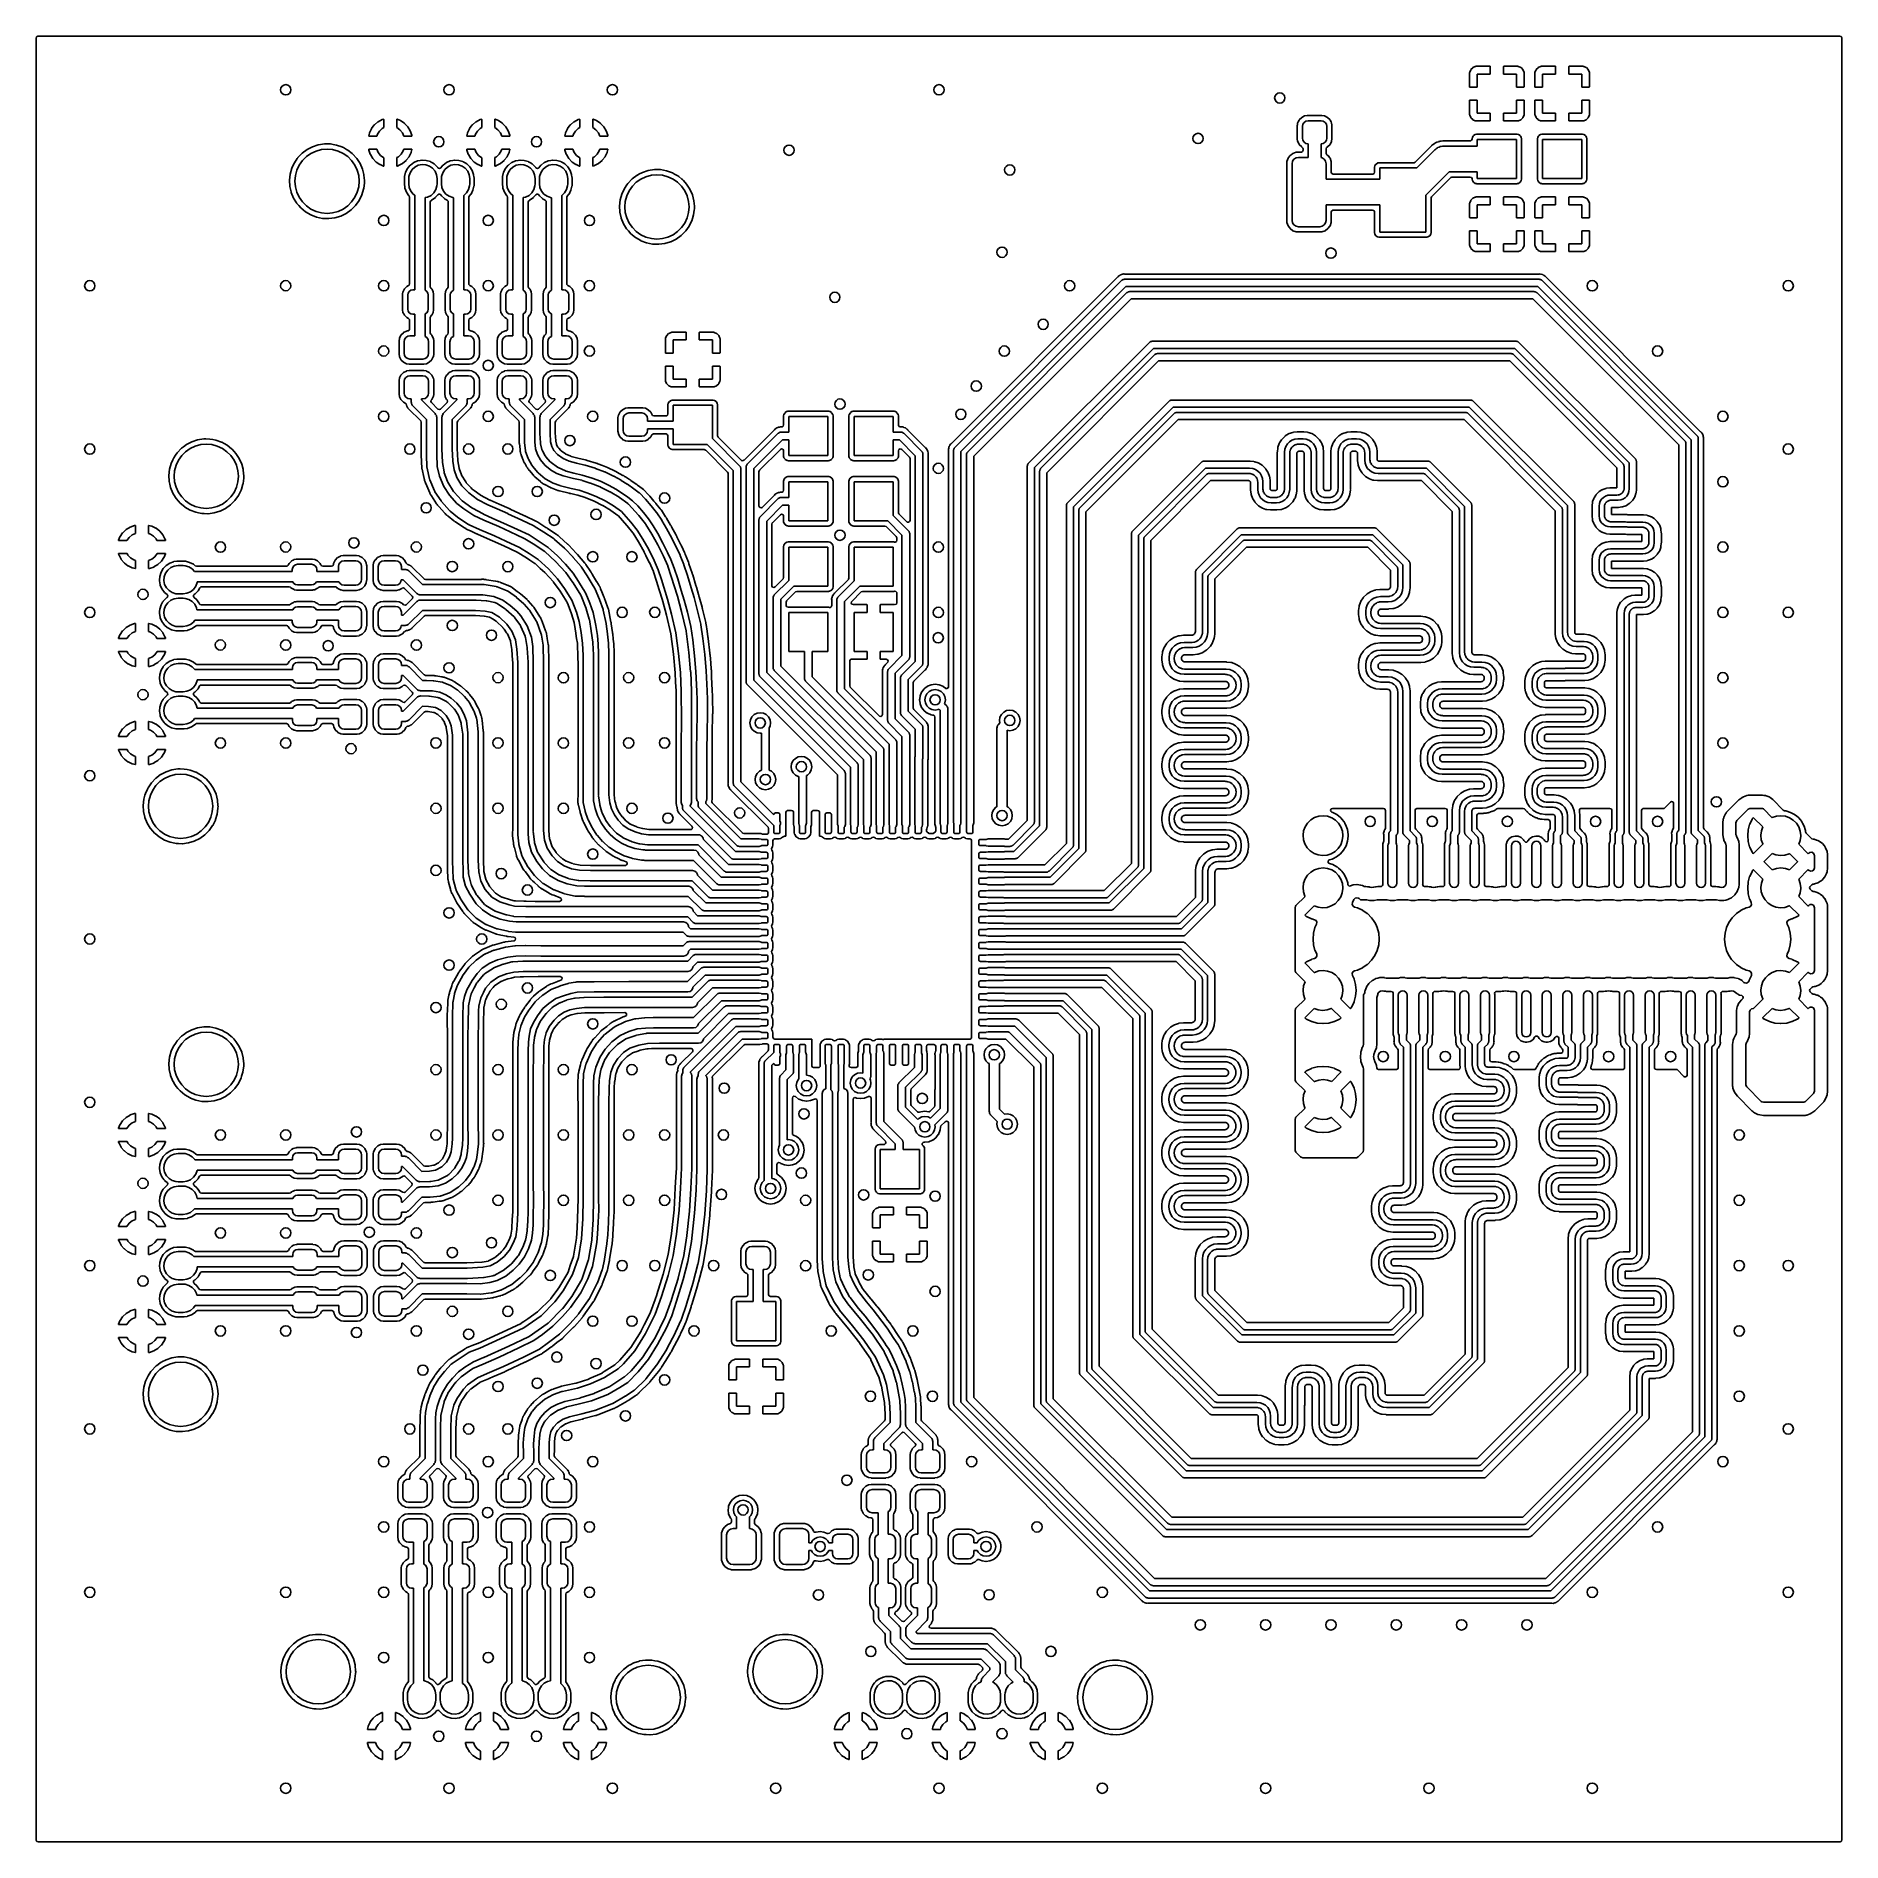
# Model space of a CAD drawing. Extents: x 2.37 to 5.13, y -5.38 to -2.62.
import ezdxf

# ---------------------------------------------------------------- set-up
doc = ezdxf.new("R2010")
doc.units = 0
doc.header["$MEASUREMENT"] = 0
doc.layers.add('BLACK', color=7, linetype='CONTINUOUS')

msp = doc.modelspace()

# ---------------------------------------------------------------- linework, layer by layer
at = {"layer": 'BLACK', "linetype": 'CONTINUOUS'}
for p, q in [((2.36789, -2.62081), (2.36858, -2.61893)), ((2.36789, -5.37919), (2.36789, -2.62081)), ((2.36858, -2.61893), (2.3703, -2.61794)), ((2.3703, -2.61794), (2.37081, -2.61789)), ((2.37081, -2.61789), (5.12919, -2.61789)), ((5.12919, -2.61789), (5.13107, -2.61858)), ((5.13107, -2.61858), (5.13206, -2.6203)), ((5.13206, -2.6203), (5.13211, -2.62081)), ((5.13211, -2.62081), (5.13211, -5.37919)), ((4.56214, -2.67407), (4.56213, -2.67423)), ((4.56213, -2.67423), (4.56213, -2.69539)), ((4.56222, -2.67336), (4.56214, -2.67407)), ((4.56233, -2.67294), (4.56222, -2.67336)), ((4.56391, -2.66936), (4.56233, -2.67294)), ((4.56421, -2.66893), (4.56391, -2.66936)), ((4.56694, -2.66619), (4.56421, -2.66893)), ((4.56738, -2.66589), (4.56694, -2.66619)), ((4.57095, -2.66431), (4.56738, -2.66589)), ((4.57137, -2.66419), (4.57095, -2.66431)), ((4.5721, -2.6641), (4.57137, -2.66419)), ((4.57227, -2.66409), (4.5721, -2.6641)), ((4.59359, -2.66409), (4.57227, -2.66409)), ((4.57394, -2.69591), (4.57394, -2.67591)), ((4.57394, -2.67591), (4.59394, -2.67591)), ((4.59379, -2.66421), (4.59359, -2.66409)), ((4.59394, -2.66461), (4.59379, -2.66421)), ((4.59394, -2.67591), (4.59394, -2.66461)), ((4.61406, -2.66424), (4.61394, -2.66445)), ((4.61394, -2.66445), (4.61394, -2.67591)), ((4.61394, -2.67591), (4.63394, -2.67591)), ((4.61445, -2.66409), (4.61406, -2.66424)), ((4.63561, -2.66409), (4.61445, -2.66409)), ((4.63394, -2.67591), (4.63394, -2.69591)), ((4.63578, -2.6641), (4.63561, -2.66409)), ((4.63648, -2.66419), (4.63578, -2.6641)), ((4.6369, -2.6643), (4.63648, -2.66419)), ((4.64048, -2.66588), (4.6369, -2.6643)), ((4.64092, -2.66618), (4.64048, -2.66588)), ((4.64365, -2.66891), (4.64092, -2.66618)), ((4.64395, -2.66935), (4.64365, -2.66891)), ((4.64554, -2.67292), (4.64395, -2.66935)), ((4.64565, -2.67334), (4.64554, -2.67292)), ((4.64574, -2.67407), (4.64565, -2.67334)), ((4.64575, -2.67424), (4.64574, -2.67407)), ((4.64575, -2.69555), (4.64575, -2.67424)), ((4.66214, -2.67407), (4.66213, -2.67423)), ((4.66213, -2.67423), (4.66213, -2.69539)), ((4.66222, -2.67336), (4.66214, -2.67407)), ((4.66233, -2.67294), (4.66222, -2.67336)), ((4.66391, -2.66936), (4.66233, -2.67294)), ((4.66421, -2.66893), (4.66391, -2.66936)), ((4.66694, -2.66619), (4.66421, -2.66893)), ((4.66738, -2.66589), (4.66694, -2.66619)), ((4.67095, -2.66431), (4.66738, -2.66589)), ((4.67137, -2.66419), (4.67095, -2.66431)), ((4.6721, -2.6641), (4.67137, -2.66419)), ((4.67227, -2.66409), (4.6721, -2.6641)), ((4.69359, -2.66409), (4.67227, -2.66409)), ((4.67394, -2.69591), (4.67394, -2.67591)), ((4.67394, -2.67591), (4.69394, -2.67591)), ((4.69379, -2.66421), (4.69359, -2.66409)), ((4.69394, -2.66461), (4.69379, -2.66421)), ((4.69394, -2.67591), (4.69394, -2.66461)), ((4.71406, -2.66424), (4.71394, -2.66445)), ((4.71394, -2.66445), (4.71394, -2.67591)), ((4.71394, -2.67591), (4.73394, -2.67591)), ((4.71445, -2.66409), (4.71406, -2.66424)), ((4.73561, -2.66409), (4.71445, -2.66409)), ((4.73394, -2.67591), (4.73394, -2.69591)), ((4.73578, -2.6641), (4.73561, -2.66409)), ((4.73648, -2.66419), (4.73578, -2.6641)), ((4.7369, -2.6643), (4.73648, -2.66419)), ((4.74048, -2.66588), (4.7369, -2.6643)), ((4.74092, -2.66618), (4.74048, -2.66588)), ((4.74365, -2.66891), (4.74092, -2.66618)), ((4.74395, -2.66935), (4.74365, -2.66891)), ((4.74554, -2.67292), (4.74395, -2.66935)), ((4.74565, -2.67334), (4.74554, -2.67292)), ((4.74574, -2.67407), (4.74565, -2.67334)), ((4.74575, -2.67424), (4.74574, -2.67407)), ((4.74575, -2.69555), (4.74575, -2.67424)), ((4.56213, -2.69539), (4.56227, -2.69579)), ((4.56227, -2.69579), (4.56248, -2.69591)), ((4.56248, -2.69591), (4.57394, -2.69591)), ((4.63394, -2.69591), (4.64523, -2.69591)), ((4.64523, -2.69591), (4.64563, -2.69576)), ((4.64563, -2.69576), (4.64575, -2.69555)), ((4.66213, -2.69539), (4.66227, -2.69579)), ((4.66227, -2.69579), (4.66248, -2.69591)), ((4.66248, -2.69591), (4.67394, -2.69591)), ((4.73394, -2.69591), (4.74523, -2.69591)), ((4.74523, -2.69591), (4.74563, -2.69576)), ((4.74563, -2.69576), (4.74575, -2.69555)), ((4.56225, -2.71605), (4.56213, -2.71626)), ((4.56213, -2.71626), (4.56213, -2.73757)), ((4.56264, -2.71591), (4.56225, -2.71605)), ((4.57394, -2.71591), (4.56264, -2.71591)), ((4.57394, -2.73591), (4.57394, -2.71591)), ((4.59394, -2.73591), (4.57394, -2.73591)), ((4.59394, -2.74737), (4.59394, -2.73591)), ((4.63394, -2.73591), (4.61394, -2.73591)), ((4.61394, -2.73591), (4.61394, -2.7472)), ((4.6454, -2.71591), (4.63394, -2.71591)), ((4.63394, -2.71591), (4.63394, -2.73591)), ((4.6456, -2.71603), (4.6454, -2.71591)), ((4.64575, -2.71642), (4.6456, -2.71603)), ((4.64575, -2.73758), (4.64575, -2.71642)), ((4.66225, -2.71605), (4.66213, -2.71626)), ((4.66213, -2.71626), (4.66213, -2.73757)), ((4.66264, -2.71591), (4.66225, -2.71605)), ((4.67394, -2.71591), (4.66264, -2.71591)), ((4.67394, -2.73591), (4.67394, -2.71591)), ((4.69394, -2.73591), (4.67394, -2.73591)), ((4.69394, -2.74737), (4.69394, -2.73591)), ((4.73394, -2.73591), (4.71394, -2.73591)), ((4.71394, -2.73591), (4.71394, -2.7472)), ((4.7454, -2.71591), (4.73394, -2.71591)), ((4.73394, -2.71591), (4.73394, -2.73591)), ((4.7456, -2.71603), (4.7454, -2.71591)), ((4.74575, -2.71642), (4.7456, -2.71603)), ((4.74575, -2.73758), (4.74575, -2.71642)), ((2.88118, -2.75971), (2.87824, -2.76602)), ((2.88134, -2.75944), (2.88118, -2.75971)), ((2.88557, -2.75392), (2.88134, -2.75944)), ((2.88578, -2.75369), (2.88557, -2.75392)), ((2.8911, -2.7492), (2.88578, -2.75369)), ((2.89026, -2.7682), (2.89336, -2.76321)), ((2.89136, -2.74903), (2.8911, -2.7492)), ((2.89751, -2.74578), (2.89136, -2.74903)), ((2.89336, -2.76321), (2.89768, -2.75923)), ((2.8978, -2.74567), (2.89751, -2.74578)), ((2.89768, -2.75923), (2.90004, -2.75803)), ((2.89973, -2.74514), (2.8978, -2.74567)), ((2.89983, -2.74513), (2.89973, -2.74514)), ((2.8999, -2.74517), (2.89983, -2.74513)), ((2.90004, -2.74556), (2.8999, -2.74517)), ((2.90004, -2.75803), (2.90004, -2.74556)), ((2.9201, -2.74514), (2.92004, -2.74537)), ((2.92004, -2.74537), (2.92004, -2.75781)), ((2.92004, -2.75781), (2.92007, -2.75782)), ((2.92007, -2.75782), (2.92486, -2.76122)), ((2.92052, -2.74516), (2.9201, -2.74514)), ((2.9257, -2.74723), (2.92052, -2.74516)), ((2.92486, -2.76122), (2.92856, -2.76579)), ((2.92597, -2.74737), (2.9257, -2.74723)), ((2.93173, -2.75128), (2.92597, -2.74737)), ((2.93196, -2.75149), (2.93173, -2.75128)), ((2.93674, -2.75654), (2.93196, -2.75149)), ((2.93693, -2.75679), (2.93674, -2.75654)), ((2.94052, -2.76275), (2.93693, -2.75679)), ((2.94065, -2.76304), (2.94052, -2.76275)), ((2.94287, -2.76963), (2.94065, -2.76304)), ((3.03118, -2.75971), (3.02824, -2.76602)), ((3.03134, -2.75944), (3.03118, -2.75971)), ((3.03557, -2.75392), (3.03134, -2.75944)), ((3.03578, -2.75369), (3.03557, -2.75392)), ((3.0411, -2.7492), (3.03578, -2.75369)), ((3.04026, -2.7682), (3.04336, -2.76321)), ((3.04136, -2.74903), (3.0411, -2.7492)), ((3.04751, -2.74578), (3.04136, -2.74903)), ((3.04336, -2.76321), (3.04768, -2.75923)), ((3.0478, -2.74567), (3.04751, -2.74578)), ((3.04768, -2.75923), (3.05004, -2.75803)), ((3.04973, -2.74514), (3.0478, -2.74567)), ((3.04983, -2.74513), (3.04973, -2.74514)), ((3.0499, -2.74517), (3.04983, -2.74513)), ((3.05004, -2.74556), (3.0499, -2.74517)), ((3.05004, -2.75803), (3.05004, -2.74556)), ((3.0701, -2.74514), (3.07004, -2.74537)), ((3.07004, -2.74537), (3.07004, -2.75781)), ((3.07004, -2.75781), (3.07007, -2.75782)), ((3.07007, -2.75782), (3.07486, -2.76122)), ((3.07052, -2.74516), (3.0701, -2.74514)), ((3.0757, -2.74723), (3.07052, -2.74516)), ((3.07486, -2.76122), (3.07856, -2.76579)), ((3.07597, -2.74737), (3.0757, -2.74723)), ((3.08173, -2.75128), (3.07597, -2.74737)), ((3.08196, -2.75149), (3.08173, -2.75128)), ((3.08674, -2.75654), (3.08196, -2.75149)), ((3.08693, -2.75679), (3.08674, -2.75654)), ((3.09052, -2.76275), (3.08693, -2.75679)), ((3.09065, -2.76304), (3.09052, -2.76275)), ((3.09287, -2.76963), (3.09065, -2.76304)), ((3.18118, -2.75971), (3.17824, -2.76602)), ((3.18134, -2.75944), (3.18118, -2.75971)), ((3.18557, -2.75392), (3.18134, -2.75944)), ((3.18578, -2.75369), (3.18557, -2.75392)), ((3.1911, -2.7492), (3.18578, -2.75369)), ((3.19026, -2.7682), (3.19336, -2.76321)), ((3.19136, -2.74903), (3.1911, -2.7492)), ((3.19751, -2.74578), (3.19136, -2.74903)), ((3.19336, -2.76321), (3.19768, -2.75923)), ((3.1978, -2.74567), (3.19751, -2.74578)), ((3.19768, -2.75923), (3.20004, -2.75803)), ((3.19973, -2.74514), (3.1978, -2.74567)), ((3.19983, -2.74513), (3.19973, -2.74514)), ((3.1999, -2.74517), (3.19983, -2.74513)), ((3.20004, -2.74556), (3.1999, -2.74517)), ((3.20004, -2.75803), (3.20004, -2.74556)), ((3.2201, -2.74514), (3.22004, -2.74537)), ((3.22004, -2.74537), (3.22004, -2.75781)), ((3.22004, -2.75781), (3.22007, -2.75782)), ((3.22007, -2.75782), (3.22486, -2.76122)), ((3.22052, -2.74516), (3.2201, -2.74514)), ((3.2257, -2.74723), (3.22052, -2.74516)), ((3.22486, -2.76122), (3.22856, -2.76579)), ((3.22597, -2.74737), (3.2257, -2.74723)), ((3.23173, -2.75128), (3.22597, -2.74737)), ((3.23196, -2.75149), (3.23173, -2.75128)), ((3.23674, -2.75654), (3.23196, -2.75149)), ((3.23693, -2.75679), (3.23674, -2.75654)), ((3.24052, -2.76275), (3.23693, -2.75679)), ((3.24065, -2.76304), (3.24052, -2.76275)), ((3.24287, -2.76963), (3.24065, -2.76304)), ((4.29859, -2.75369), (4.29841, -2.75486)), ((4.29841, -2.75486), (4.29841, -2.77522)), ((4.29899, -2.75117), (4.29859, -2.75369)), ((4.29903, -2.75094), (4.29899, -2.75117)), ((4.29899, -2.75117), (4.29899, -2.75117)), ((4.29991, -2.7492), (4.29903, -2.75094)), ((4.30133, -2.74642), (4.29991, -2.7492)), ((4.30144, -2.74621), (4.30133, -2.74642)), ((4.30133, -2.74642), (4.30133, -2.74642)), ((4.30519, -2.74246), (4.30144, -2.74621)), ((4.30539, -2.74236), (4.30519, -2.74246)), ((4.30971, -2.74015), (4.30539, -2.74236)), ((4.30539, -2.74236), (4.30539, -2.74236)), ((4.3063, -2.75618), (4.30697, -2.75279)), ((4.3063, -2.7739), (4.3063, -2.75618)), ((4.30697, -2.75279), (4.30889, -2.74992)), ((4.30889, -2.74992), (4.31177, -2.748)), ((4.30992, -2.74005), (4.30971, -2.74015)), ((4.30971, -2.74015), (4.30971, -2.74015)), ((4.31014, -2.74001), (4.30992, -2.74005)), ((4.31373, -2.73945), (4.31014, -2.74001)), ((4.31014, -2.74001), (4.31014, -2.74001)), ((4.31177, -2.748), (4.31516, -2.74732)), ((4.31384, -2.73943), (4.31373, -2.73945)), ((4.33616, -2.73943), (4.31384, -2.73943)), ((4.31516, -2.74732), (4.33484, -2.74732)), ((4.33484, -2.74732), (4.33823, -2.748)), ((4.33627, -2.73945), (4.33616, -2.73943)), ((4.33986, -2.74001), (4.33627, -2.73945)), ((4.33823, -2.748), (4.34111, -2.74992)), ((4.34008, -2.74005), (4.33986, -2.74001)), ((4.33986, -2.74001), (4.33986, -2.74001)), ((4.34029, -2.74015), (4.34008, -2.74005)), ((4.34461, -2.74236), (4.34029, -2.74015)), ((4.34029, -2.74015), (4.34029, -2.74015)), ((4.34111, -2.74992), (4.34303, -2.75279)), ((4.34303, -2.75279), (4.3437, -2.75618)), ((4.3437, -2.75618), (4.3437, -2.7739)), ((4.34481, -2.74246), (4.34461, -2.74236)), ((4.34461, -2.74236), (4.34461, -2.74236)), ((4.34856, -2.74621), (4.34481, -2.74246)), ((4.34867, -2.74642), (4.34856, -2.74621)), ((4.35009, -2.7492), (4.34867, -2.74642)), ((4.34867, -2.74642), (4.34867, -2.74642)), ((4.35097, -2.75094), (4.35009, -2.7492)), ((4.35101, -2.75117), (4.35097, -2.75094)), ((4.35141, -2.75369), (4.35101, -2.75117)), ((4.35101, -2.75117), (4.35101, -2.75117)), ((4.35159, -2.75486), (4.35141, -2.75369)), ((4.35159, -2.77522), (4.35159, -2.75486)), ((4.56213, -2.73757), (4.56214, -2.73775)), ((4.56214, -2.73775), (4.56222, -2.73847)), ((4.56222, -2.73847), (4.56234, -2.73889)), ((4.56234, -2.73889), (4.56393, -2.74247)), ((4.56393, -2.74247), (4.56422, -2.7429)), ((4.56422, -2.7429), (4.56696, -2.74563)), ((4.56696, -2.74563), (4.56739, -2.74593)), ((4.56739, -2.74593), (4.57097, -2.74751)), ((4.57097, -2.74751), (4.57139, -2.74762)), ((4.57139, -2.74762), (4.5721, -2.74771)), ((4.5721, -2.74771), (4.57227, -2.74772)), ((4.57227, -2.74772), (4.59342, -2.74772)), ((4.59342, -2.74772), (4.59382, -2.74757)), ((4.59382, -2.74757), (4.59394, -2.74737)), ((4.61394, -2.7472), (4.61408, -2.7476)), ((4.61408, -2.7476), (4.61429, -2.74772)), ((4.61429, -2.74772), (4.63561, -2.74772)), ((4.63561, -2.74772), (4.63578, -2.74771)), ((4.63578, -2.74771), (4.6365, -2.74762)), ((4.6365, -2.74762), (4.63692, -2.74751)), ((4.63692, -2.74751), (4.6405, -2.74592)), ((4.6405, -2.74592), (4.64093, -2.74562)), ((4.64093, -2.74562), (4.64366, -2.74288)), ((4.64366, -2.74288), (4.64396, -2.74245)), ((4.64396, -2.74245), (4.64554, -2.73887)), ((4.64554, -2.73887), (4.64566, -2.73845)), ((4.64566, -2.73845), (4.64574, -2.73774)), ((4.64574, -2.73774), (4.64575, -2.73758)), ((4.66213, -2.73757), (4.66214, -2.73775)), ((4.66214, -2.73775), (4.66222, -2.73847)), ((4.66222, -2.73847), (4.66234, -2.73889)), ((4.66234, -2.73889), (4.66393, -2.74247)), ((4.66393, -2.74247), (4.66422, -2.7429)), ((4.66422, -2.7429), (4.66696, -2.74563)), ((4.66696, -2.74563), (4.66739, -2.74593)), ((4.66739, -2.74593), (4.67097, -2.74751)), ((4.67097, -2.74751), (4.67139, -2.74762)), ((4.67139, -2.74762), (4.6721, -2.74771)), ((4.6721, -2.74771), (4.67227, -2.74772)), ((4.67227, -2.74772), (4.69342, -2.74772)), ((4.69342, -2.74772), (4.69382, -2.74757)), ((4.69382, -2.74757), (4.69394, -2.74737)), ((4.71394, -2.7472), (4.71408, -2.7476)), ((4.71408, -2.7476), (4.71429, -2.74772)), ((4.71429, -2.74772), (4.73561, -2.74772)), ((4.73561, -2.74772), (4.73578, -2.74771)), ((4.73578, -2.74771), (4.7365, -2.74762)), ((4.7365, -2.74762), (4.73692, -2.74751)), ((4.73692, -2.74751), (4.7405, -2.74592)), ((4.7405, -2.74592), (4.74093, -2.74562)), ((4.74093, -2.74562), (4.74366, -2.74288)), ((4.74366, -2.74288), (4.74396, -2.74245)), ((4.74396, -2.74245), (4.74554, -2.73887)), ((4.74554, -2.73887), (4.74566, -2.73845)), ((4.74566, -2.73845), (4.74574, -2.73774)), ((4.74574, -2.73774), (4.74575, -2.73758)), ((2.78265, -2.79151), (2.77514, -2.79715)), ((2.79098, -2.78718), (2.78265, -2.79151)), ((2.7911, -2.78714), (2.79098, -2.78718)), ((2.7998, -2.7843), (2.7911, -2.78714)), ((2.7911, -2.78714), (2.7911, -2.78714)), ((2.79636, -2.79376), (2.80464, -2.79154)), ((2.79991, -2.78426), (2.7998, -2.7843)), ((2.7998, -2.7843), (2.7998, -2.7843)), ((2.80919, -2.78284), (2.79991, -2.78426)), ((2.80464, -2.79154), (2.81319, -2.79079)), ((2.80931, -2.78284), (2.80919, -2.78284)), ((2.81232, -2.78288), (2.80931, -2.78284)), ((2.80931, -2.78284), (2.80931, -2.78284)), ((2.81858, -2.78295), (2.81232, -2.78288)), ((2.81319, -2.79079), (2.82173, -2.79154)), ((2.82241, -2.78363), (2.81858, -2.78295)), ((2.82173, -2.79154), (2.83002, -2.79376)), ((2.82771, -2.78458), (2.82241, -2.78363)), ((2.82783, -2.7846), (2.82771, -2.78458)), ((2.82771, -2.78458), (2.82771, -2.78458)), ((2.82794, -2.78464), (2.82783, -2.7846)), ((2.8359, -2.78746), (2.82794, -2.78464)), ((2.82794, -2.78464), (2.82794, -2.78464)), ((2.83668, -2.78773), (2.8359, -2.78746)), ((2.83678, -2.78779), (2.83668, -2.78773)), ((2.83823, -2.78859), (2.83678, -2.78779)), ((2.83678, -2.78779), (2.83678, -2.78779)), ((2.84303, -2.79124), (2.83823, -2.78859)), ((2.8449, -2.79227), (2.84303, -2.79124)), ((2.87716, -2.79109), (2.87707, -2.79124)), ((2.87707, -2.79124), (2.87715, -2.79195)), ((2.87755, -2.79094), (2.87716, -2.79109)), ((2.87814, -2.76631), (2.87722, -2.77044)), ((2.87722, -2.77044), (2.87727, -2.77086)), ((2.87727, -2.77086), (2.87736, -2.77094)), ((2.87736, -2.77094), (2.87739, -2.77094)), ((2.87739, -2.77094), (2.88946, -2.77094)), ((2.88929, -2.79094), (2.87755, -2.79094)), ((2.87824, -2.76602), (2.87814, -2.76631)), ((2.89152, -2.7961), (2.88929, -2.79094)), ((2.88946, -2.77094), (2.89026, -2.7682)), ((2.92856, -2.76579), (2.93079, -2.77094)), ((2.93062, -2.79094), (2.92982, -2.79369)), ((2.94269, -2.79094), (2.93062, -2.79094)), ((2.93079, -2.77094), (2.94253, -2.77094)), ((2.94194, -2.79558), (2.94286, -2.79145)), ((2.94253, -2.77094), (2.94292, -2.7708)), ((2.94272, -2.79095), (2.94269, -2.79094)), ((2.94281, -2.79103), (2.94272, -2.79095)), ((2.94284, -2.79124), (2.94281, -2.79103)), ((2.94286, -2.79145), (2.94284, -2.79124)), ((2.94293, -2.76994), (2.94287, -2.76963)), ((2.94292, -2.7708), (2.94301, -2.77065)), ((2.94299, -2.77044), (2.94293, -2.76994)), ((2.94301, -2.77065), (2.94299, -2.77044)), ((3.02716, -2.79109), (3.02707, -2.79124)), ((3.02707, -2.79124), (3.02715, -2.79195)), ((3.02755, -2.79094), (3.02716, -2.79109)), ((3.02814, -2.76631), (3.02722, -2.77044)), ((3.02722, -2.77044), (3.02727, -2.77086)), ((3.02727, -2.77086), (3.02736, -2.77094)), ((3.02736, -2.77094), (3.02739, -2.77094)), ((3.02739, -2.77094), (3.03946, -2.77094)), ((3.03929, -2.79094), (3.02755, -2.79094)), ((3.02824, -2.76602), (3.02814, -2.76631)), ((3.04152, -2.7961), (3.03929, -2.79094)), ((3.03946, -2.77094), (3.04026, -2.7682)), ((3.07856, -2.76579), (3.08079, -2.77094)), ((3.08062, -2.79094), (3.07982, -2.79369)), ((3.09269, -2.79094), (3.08062, -2.79094)), ((3.08079, -2.77094), (3.09253, -2.77094)), ((3.09194, -2.79558), (3.09286, -2.79145)), ((3.09253, -2.77094), (3.09292, -2.7708)), ((3.09272, -2.79095), (3.09269, -2.79094)), ((3.09281, -2.79103), (3.09272, -2.79095)), ((3.09284, -2.79124), (3.09281, -2.79103)), ((3.09286, -2.79145), (3.09284, -2.79124)), ((3.09293, -2.76994), (3.09287, -2.76963)), ((3.09292, -2.7708), (3.09301, -2.77065)), ((3.09299, -2.77044), (3.09293, -2.76994)), ((3.09301, -2.77065), (3.09299, -2.77044)), ((3.17716, -2.79109), (3.17707, -2.79124)), ((3.17707, -2.79124), (3.17715, -2.79195)), ((3.17755, -2.79094), (3.17716, -2.79109)), ((3.17814, -2.76631), (3.17722, -2.77044)), ((3.17722, -2.77044), (3.17727, -2.77086)), ((3.17727, -2.77086), (3.17736, -2.77094)), ((3.17736, -2.77094), (3.17739, -2.77094)), ((3.17739, -2.77094), (3.18946, -2.77094)), ((3.18929, -2.79094), (3.17755, -2.79094)), ((3.17824, -2.76602), (3.17814, -2.76631)), ((3.19152, -2.7961), (3.18929, -2.79094)), ((3.18946, -2.77094), (3.19026, -2.7682)), ((3.22856, -2.76579), (3.23079, -2.77094)), ((3.23062, -2.79094), (3.22982, -2.79369)), ((3.24269, -2.79094), (3.23062, -2.79094)), ((3.23079, -2.77094), (3.24253, -2.77094)), ((3.24194, -2.79558), (3.24286, -2.79145)), ((3.24253, -2.77094), (3.24292, -2.7708)), ((3.24272, -2.79095), (3.24269, -2.79094)), ((3.24281, -2.79103), (3.24272, -2.79095)), ((3.24286, -2.79145), (3.24281, -2.79103)), ((3.24293, -2.76994), (3.24287, -2.76963)), ((3.24292, -2.7708), (3.24301, -2.77065)), ((3.24301, -2.77065), (3.24293, -2.76994)), ((4.29841, -2.77522), (4.29842, -2.77533)), ((4.29842, -2.77533), (4.29899, -2.77891)), ((4.29899, -2.77891), (4.29899, -2.77891)), ((4.29899, -2.77891), (4.29903, -2.77914)), ((4.29903, -2.77914), (4.29913, -2.77934)), ((4.29913, -2.77934), (4.29913, -2.77934)), ((4.29913, -2.77934), (4.30133, -2.78366)), ((4.30133, -2.78366), (4.30133, -2.78366)), ((4.30133, -2.78366), (4.30144, -2.78387)), ((4.30144, -2.78387), (4.30519, -2.78762)), ((4.30519, -2.78762), (4.30539, -2.78772)), ((4.30539, -2.78772), (4.30539, -2.78772)), ((4.30539, -2.78772), (4.30567, -2.78787)), ((4.30567, -2.78787), (4.30703, -2.78932)), ((4.30697, -2.77729), (4.3063, -2.7739)), ((4.30889, -2.78016), (4.30697, -2.77729)), ((4.30703, -2.78932), (4.30726, -2.79046)), ((4.30726, -2.79046), (4.30726, -2.79264)), ((4.31177, -2.78208), (4.30889, -2.78016)), ((4.31516, -2.78276), (4.31177, -2.78208)), ((4.31516, -2.80345), (4.31516, -2.78276)), ((4.33823, -2.78208), (4.33484, -2.78276)), ((4.33484, -2.78276), (4.33484, -2.80387)), ((4.34111, -2.78016), (4.33823, -2.78208)), ((4.34303, -2.77729), (4.34111, -2.78016)), ((4.34274, -2.79046), (4.34342, -2.78859)), ((4.34274, -2.79714), (4.34274, -2.79046)), ((4.3437, -2.7739), (4.34303, -2.77729)), ((4.34342, -2.78859), (4.34433, -2.78787)), ((4.34433, -2.78787), (4.34461, -2.78772)), ((4.34461, -2.78772), (4.34481, -2.78762)), ((4.34461, -2.78772), (4.34461, -2.78772)), ((4.34481, -2.78762), (4.34856, -2.78387)), ((4.34856, -2.78387), (4.34867, -2.78366)), ((4.34867, -2.78366), (4.35087, -2.77934)), ((4.34867, -2.78366), (4.34867, -2.78366)), ((4.35087, -2.77934), (4.35097, -2.77914)), ((4.35087, -2.77934), (4.35087, -2.77934)), ((4.35097, -2.77914), (4.35101, -2.77891)), ((4.35101, -2.77891), (4.35158, -2.77533)), ((4.35101, -2.77891), (4.35101, -2.77891)), ((4.35158, -2.77533), (4.35159, -2.77522)), ((4.5026, -2.78714), (4.47896, -2.81078)), ((4.50272, -2.78701), (4.5026, -2.78714)), ((4.50425, -2.78529), (4.50272, -2.78701)), ((4.50437, -2.78516), (4.50425, -2.78529)), ((4.50451, -2.78506), (4.50437, -2.78516)), ((4.50646, -2.78372), (4.50451, -2.78506)), ((4.50451, -2.78506), (4.50451, -2.78506)), ((4.50658, -2.78363), (4.50646, -2.78372)), ((4.50846, -2.78219), (4.50658, -2.78363)), ((4.5086, -2.78209), (4.50846, -2.78219)), ((4.50846, -2.78219), (4.50846, -2.78219)), ((4.50902, -2.7819), (4.5086, -2.78209)), ((4.50899, -2.79191), (4.51061, -2.79073)), ((4.50949, -2.78164), (4.50902, -2.7819)), ((4.50972, -2.78148), (4.50949, -2.78164)), ((4.50987, -2.78138), (4.50972, -2.78148)), ((4.51003, -2.78132), (4.50987, -2.78138)), ((4.51224, -2.78048), (4.51003, -2.78132)), ((4.51003, -2.78132), (4.51003, -2.78132)), ((4.51061, -2.79073), (4.51213, -2.78942)), ((4.51213, -2.78942), (4.51286, -2.78909)), ((4.51239, -2.78042), (4.51224, -2.78048)), ((4.51455, -2.77948), (4.51239, -2.78042)), ((4.51286, -2.78909), (4.5135, -2.78862)), ((4.5135, -2.78862), (4.51539, -2.78794)), ((4.51471, -2.7794), (4.51455, -2.77948)), ((4.51455, -2.77948), (4.51455, -2.77948)), ((4.51516, -2.77933), (4.51471, -2.7794)), ((4.51569, -2.77918), (4.51516, -2.77933)), ((4.51539, -2.78794), (4.51722, -2.78711)), ((4.51611, -2.77902), (4.51569, -2.77918)), ((4.51701, -2.77891), (4.51611, -2.77902)), ((4.51863, -2.77872), (4.51701, -2.77891)), ((4.51722, -2.78711), (4.518, -2.78699)), ((4.518, -2.78699), (4.51875, -2.78672)), ((4.51879, -2.77869), (4.51863, -2.77872)), ((4.51875, -2.78672), (4.52075, -2.7866)), ((4.52111, -2.77829), (4.51879, -2.77869)), ((4.52075, -2.7866), (4.52274, -2.78631)), ((4.52129, -2.77826), (4.52111, -2.77829)), ((4.52111, -2.77829), (4.52111, -2.77829)), ((4.52146, -2.77827), (4.52129, -2.77826)), ((4.5236, -2.77841), (4.52146, -2.77827)), ((4.52274, -2.78631), (4.57394, -2.78631)), ((4.5238, -2.77842), (4.5236, -2.77841)), ((4.56313, -2.77842), (4.5238, -2.77842)), ((4.56364, -2.77838), (4.56313, -2.77842)), ((4.56536, -2.77738), (4.56364, -2.77838)), ((4.56604, -2.77551), (4.56536, -2.77738)), ((4.5665, -2.77283), (4.56604, -2.77513)), ((4.56604, -2.77513), (4.56604, -2.77551)), ((4.56785, -2.7708), (4.5665, -2.77283)), ((4.56809, -2.77045), (4.56785, -2.7708)), ((4.56825, -2.77021), (4.56809, -2.77045)), ((4.57086, -2.76847), (4.56825, -2.77021)), ((4.57261, -2.76812), (4.57086, -2.76847)), ((4.57302, -2.76804), (4.57261, -2.76812)), ((4.57316, -2.76801), (4.57302, -2.76804)), ((4.57302, -2.76804), (4.57302, -2.76804)), ((4.63471, -2.76801), (4.57316, -2.76801)), ((4.57394, -2.78631), (4.57394, -2.77591)), ((4.57394, -2.77591), (4.63394, -2.77591)), ((4.63394, -2.77591), (4.63394, -2.83591)), ((4.63485, -2.76804), (4.63471, -2.76801)), ((4.63486, -2.76804), (4.63485, -2.76804)), ((4.63526, -2.76812), (4.63486, -2.76804)), ((4.63702, -2.76847), (4.63526, -2.76812)), ((4.63963, -2.77021), (4.63702, -2.76847)), ((4.63979, -2.77045), (4.63963, -2.77021)), ((4.64002, -2.7708), (4.63979, -2.77045)), ((4.64137, -2.77283), (4.64002, -2.7708)), ((4.64183, -2.77513), (4.64137, -2.77283)), ((4.64183, -2.83668), (4.64183, -2.77513)), ((4.6665, -2.77283), (4.66604, -2.77513)), ((4.66604, -2.77513), (4.66604, -2.83668)), ((4.66785, -2.7708), (4.6665, -2.77283)), ((4.66809, -2.77045), (4.66785, -2.7708)), ((4.66825, -2.77021), (4.66809, -2.77045)), ((4.67086, -2.76847), (4.66825, -2.77021)), ((4.67261, -2.76812), (4.67086, -2.76847)), ((4.67302, -2.76804), (4.67261, -2.76812)), ((4.67316, -2.76801), (4.67302, -2.76804)), ((4.67302, -2.76804), (4.67302, -2.76804)), ((4.73471, -2.76801), (4.67316, -2.76801)), ((4.67394, -2.83591), (4.67394, -2.77591)), ((4.67394, -2.77591), (4.73394, -2.77591)), ((4.73394, -2.77591), (4.73394, -2.83591)), ((4.73485, -2.76804), (4.73471, -2.76801)), ((4.73486, -2.76804), (4.73485, -2.76804)), ((4.73526, -2.76812), (4.73486, -2.76804)), ((4.73702, -2.76847), (4.73526, -2.76812)), ((4.73963, -2.77021), (4.73702, -2.76847)), ((4.73979, -2.77045), (4.73963, -2.77021)), ((4.74002, -2.7708), (4.73979, -2.77045)), ((4.74137, -2.77283), (4.74002, -2.7708)), ((4.74183, -2.77513), (4.74137, -2.77283)), ((4.74183, -2.83668), (4.74183, -2.77513)), ((2.76311, -2.81225), (2.75941, -2.82021)), ((2.76331, -2.8118), (2.76311, -2.81225)), ((2.76337, -2.8117), (2.76331, -2.8118)), ((2.76331, -2.8118), (2.76331, -2.8118)), ((2.7677, -2.80535), (2.76337, -2.8117)), ((2.76694, -2.82317), (2.77057, -2.81539)), ((2.76859, -2.80404), (2.7677, -2.80535)), ((2.76866, -2.80394), (2.76859, -2.80404)), ((2.76859, -2.80404), (2.76859, -2.80404)), ((2.77514, -2.79715), (2.76866, -2.80394)), ((2.77057, -2.81539), (2.77549, -2.80837)), ((2.77549, -2.80837), (2.78156, -2.8023)), ((2.78156, -2.8023), (2.78858, -2.79738)), ((2.78858, -2.79738), (2.79636, -2.79376)), ((2.83002, -2.79376), (2.8378, -2.79738)), ((2.8378, -2.79738), (2.84482, -2.8023)), ((2.84482, -2.8023), (2.85089, -2.80837)), ((2.84499, -2.79235), (2.8449, -2.79227)), ((2.85144, -2.79744), (2.84499, -2.79235)), ((2.85089, -2.80837), (2.85581, -2.81539)), ((2.85227, -2.79809), (2.85144, -2.79744)), ((2.85859, -2.80504), (2.85227, -2.79809)), ((2.85581, -2.81539), (2.85943, -2.82317)), ((2.86369, -2.81292), (2.85859, -2.80504)), ((2.86743, -2.82153), (2.86369, -2.81292)), ((2.87715, -2.79195), (2.87721, -2.79226)), ((2.87721, -2.79226), (2.87943, -2.79885)), ((2.87943, -2.79885), (2.87956, -2.79914)), ((2.87956, -2.79914), (2.88315, -2.8051)), ((2.88315, -2.8051), (2.88333, -2.80535)), ((2.88333, -2.80535), (2.88811, -2.8104)), ((2.88811, -2.8104), (2.88835, -2.81061)), ((2.88835, -2.81061), (2.89411, -2.81451)), ((2.89522, -2.80067), (2.89152, -2.7961)), ((2.89411, -2.81451), (2.89438, -2.81466)), ((2.89438, -2.81466), (2.89956, -2.81673)), ((2.90001, -2.80407), (2.89522, -2.80067)), ((2.89956, -2.81673), (2.89997, -2.81675)), ((2.89997, -2.81675), (2.90004, -2.81652)), ((2.90004, -2.80408), (2.90001, -2.80407)), ((2.90004, -2.81652), (2.90004, -2.80408)), ((2.9224, -2.80266), (2.92004, -2.80386)), ((2.92004, -2.80386), (2.92004, -2.81632)), ((2.92004, -2.81632), (2.92018, -2.81672)), ((2.92018, -2.81672), (2.92025, -2.81676)), ((2.92025, -2.81676), (2.92035, -2.81675)), ((2.92035, -2.81675), (2.92228, -2.81622)), ((2.92228, -2.81622), (2.92257, -2.81611)), ((2.92672, -2.79868), (2.9224, -2.80266)), ((2.92257, -2.81611), (2.92872, -2.81286)), ((2.92982, -2.79369), (2.92672, -2.79868)), ((2.92872, -2.81286), (2.92898, -2.81269)), ((2.92898, -2.81269), (2.9343, -2.8082)), ((2.9343, -2.8082), (2.93451, -2.80797)), ((2.93451, -2.80797), (2.93874, -2.80244)), ((2.93778, -2.81875), (2.93644, -2.82033)), ((2.94059, -2.81545), (2.93778, -2.81875)), ((2.93874, -2.80244), (2.9389, -2.80218)), ((2.9389, -2.80218), (2.94184, -2.79587)), ((2.9407, -2.81532), (2.94059, -2.81545)), ((2.94083, -2.81522), (2.9407, -2.81532)), ((2.94585, -2.81153), (2.94083, -2.81522)), ((2.94083, -2.81522), (2.94083, -2.81522)), ((2.94184, -2.79587), (2.94194, -2.79558)), ((2.94336, -2.82226), (2.94768, -2.81828)), ((2.94599, -2.81143), (2.94585, -2.81153)), ((2.94585, -2.81153), (2.94585, -2.81153)), ((2.94614, -2.81136), (2.94599, -2.81143)), ((2.95188, -2.80892), (2.94614, -2.81136)), ((2.94614, -2.81136), (2.94614, -2.81136)), ((2.94768, -2.81828), (2.95292, -2.81561)), ((2.95203, -2.80886), (2.95188, -2.80892)), ((2.95188, -2.80892), (2.95188, -2.80892)), ((2.9522, -2.80883), (2.95203, -2.80886)), ((2.95586, -2.8082), (2.9522, -2.80883)), ((2.9522, -2.80883), (2.9522, -2.80883)), ((2.95292, -2.81561), (2.95868, -2.81445)), ((2.95851, -2.80774), (2.95586, -2.8082)), ((2.95867, -2.80775), (2.95851, -2.80774)), ((2.96489, -2.80814), (2.95867, -2.80775)), ((2.95867, -2.80775), (2.95867, -2.80775)), ((2.95868, -2.81445), (2.96454, -2.81488)), ((2.96454, -2.81488), (2.97007, -2.81687)), ((2.96506, -2.80815), (2.96489, -2.80814)), ((2.97135, -2.81005), (2.96506, -2.80815)), ((2.97007, -2.81687), (2.97486, -2.82028)), ((2.97149, -2.81014), (2.97135, -2.81005)), ((2.97486, -2.81209), (2.97149, -2.81014)), ((2.97703, -2.81335), (2.97486, -2.81209)), ((2.9818, -2.81787), (2.97703, -2.81335)), ((2.98189, -2.81801), (2.9818, -2.81787)), ((2.98259, -2.81909), (2.98189, -2.81801)), ((2.98356, -2.82), (2.98259, -2.81909)), ((2.98725, -2.81938), (2.98552, -2.82036)), ((2.99059, -2.81545), (2.98725, -2.81938)), ((2.9907, -2.81532), (2.99059, -2.81545)), ((2.99059, -2.81545), (2.99059, -2.81545)), ((2.99083, -2.81522), (2.9907, -2.81532)), ((2.99585, -2.81153), (2.99083, -2.81522)), ((2.99083, -2.81522), (2.99083, -2.81522)), ((2.99336, -2.82226), (2.99768, -2.81828)), ((2.99599, -2.81143), (2.99585, -2.81153)), ((2.99585, -2.81153), (2.99585, -2.81153)), ((2.99614, -2.81136), (2.99599, -2.81143)), ((3.00188, -2.80892), (2.99614, -2.81136)), ((2.99614, -2.81136), (2.99614, -2.81136)), ((2.99768, -2.81828), (3.00292, -2.81561)), ((3.00203, -2.80886), (3.00188, -2.80892)), ((3.00188, -2.80892), (3.00188, -2.80892)), ((3.0022, -2.80883), (3.00203, -2.80886)), ((3.00586, -2.8082), (3.0022, -2.80883)), ((3.0022, -2.80883), (3.0022, -2.80883)), ((3.00292, -2.81561), (3.00868, -2.81445)), ((3.00851, -2.80774), (3.00586, -2.8082)), ((3.00867, -2.80775), (3.00851, -2.80774)), ((3.01489, -2.80814), (3.00867, -2.80775)), ((3.00867, -2.80775), (3.00867, -2.80775)), ((3.00868, -2.81445), (3.01454, -2.81488)), ((3.01454, -2.81488), (3.02007, -2.81687)), ((3.01506, -2.80815), (3.01489, -2.80814)), ((3.02135, -2.81005), (3.01506, -2.80815)), ((3.02007, -2.81687), (3.02486, -2.82028)), ((3.02149, -2.81014), (3.02135, -2.81005)), ((3.02486, -2.81209), (3.02149, -2.81014)), ((3.02703, -2.81335), (3.02486, -2.81209)), ((3.0318, -2.81787), (3.02703, -2.81335)), ((3.02715, -2.79195), (3.02721, -2.79226)), ((3.02721, -2.79226), (3.02943, -2.79885)), ((3.02943, -2.79885), (3.02956, -2.79914)), ((3.02956, -2.79914), (3.03315, -2.8051)), ((3.0354, -2.82336), (3.0318, -2.81787)), ((3.03315, -2.8051), (3.03334, -2.80535)), ((3.03334, -2.80535), (3.03811, -2.8104)), ((3.03811, -2.8104), (3.03835, -2.81061)), ((3.03835, -2.81061), (3.04411, -2.81451)), ((3.04522, -2.80067), (3.04152, -2.7961)), ((3.04411, -2.81451), (3.04438, -2.81466)), ((3.04438, -2.81466), (3.04956, -2.81673)), ((3.05001, -2.80407), (3.04522, -2.80067)), ((3.04956, -2.81673), (3.04997, -2.81675)), ((3.04997, -2.81675), (3.05004, -2.81652)), ((3.05004, -2.80408), (3.05001, -2.80407)), ((3.05004, -2.81652), (3.05004, -2.80408)), ((3.0724, -2.80266), (3.07004, -2.80386)), ((3.07004, -2.80386), (3.07004, -2.81632)), ((3.07004, -2.81632), (3.07018, -2.81672)), ((3.07018, -2.81672), (3.07025, -2.81676)), ((3.07025, -2.81676), (3.07035, -2.81675)), ((3.07035, -2.81675), (3.07228, -2.81622)), ((3.07228, -2.81622), (3.07257, -2.81611)), ((3.07672, -2.79868), (3.0724, -2.80266)), ((3.07257, -2.81611), (3.07872, -2.81286)), ((3.07982, -2.79369), (3.07672, -2.79868)), ((3.07872, -2.81286), (3.07898, -2.81269)), ((3.07898, -2.81269), (3.0843, -2.8082)), ((3.0843, -2.8082), (3.08451, -2.80797)), ((3.08451, -2.80797), (3.08874, -2.80244)), ((3.08778, -2.81875), (3.08644, -2.82033)), ((3.09059, -2.81545), (3.08778, -2.81875)), ((3.08874, -2.80244), (3.0889, -2.80218)), ((3.0889, -2.80218), (3.09184, -2.79587)), ((3.0907, -2.81532), (3.09059, -2.81545)), ((3.09083, -2.81522), (3.0907, -2.81532)), ((3.09585, -2.81153), (3.09083, -2.81522)), ((3.09083, -2.81522), (3.09083, -2.81522)), ((3.09184, -2.79587), (3.09194, -2.79558)), ((3.09336, -2.82226), (3.09768, -2.81828)), ((3.09599, -2.81143), (3.09585, -2.81153)), ((3.09585, -2.81153), (3.09585, -2.81153)), ((3.09614, -2.81136), (3.09599, -2.81143)), ((3.10188, -2.80892), (3.09614, -2.81136)), ((3.09614, -2.81136), (3.09614, -2.81136)), ((3.09768, -2.81828), (3.10292, -2.81561)), ((3.10203, -2.80886), (3.10188, -2.80892)), ((3.10188, -2.80892), (3.10188, -2.80892)), ((3.1022, -2.80883), (3.10203, -2.80886)), ((3.10586, -2.8082), (3.1022, -2.80883)), ((3.1022, -2.80883), (3.1022, -2.80883)), ((3.10292, -2.81561), (3.10868, -2.81445)), ((3.10851, -2.80774), (3.10586, -2.8082)), ((3.10867, -2.80775), (3.10851, -2.80774)), ((3.11489, -2.80814), (3.10867, -2.80775)), ((3.10867, -2.80775), (3.10867, -2.80775)), ((3.10868, -2.81445), (3.11454, -2.81488)), ((3.11454, -2.81488), (3.12007, -2.81687)), ((3.11506, -2.80815), (3.11489, -2.80814)), ((3.12135, -2.81005), (3.11506, -2.80815)), ((3.12007, -2.81687), (3.12486, -2.82028)), ((3.12149, -2.81014), (3.12135, -2.81005)), ((3.12486, -2.81209), (3.12149, -2.81014)), ((3.12703, -2.81335), (3.12486, -2.81209)), ((3.1318, -2.81787), (3.12703, -2.81335)), ((3.13189, -2.81801), (3.1318, -2.81787)), ((3.13259, -2.81909), (3.13189, -2.81801)), ((3.13356, -2.82), (3.13259, -2.81909)), ((3.13725, -2.81938), (3.13552, -2.82036)), ((3.14059, -2.81545), (3.13725, -2.81938)), ((3.1407, -2.81532), (3.14059, -2.81545)), ((3.14059, -2.81545), (3.14059, -2.81545)), ((3.14083, -2.81522), (3.1407, -2.81532)), ((3.14585, -2.81153), (3.14083, -2.81522)), ((3.14083, -2.81522), (3.14083, -2.81522)), ((3.14336, -2.82226), (3.14768, -2.81828)), ((3.14599, -2.81143), (3.14585, -2.81153)), ((3.14585, -2.81153), (3.14585, -2.81153)), ((3.14614, -2.81136), (3.14599, -2.81143)), ((3.15188, -2.80892), (3.14614, -2.81136)), ((3.14614, -2.81136), (3.14614, -2.81136)), ((3.14768, -2.81828), (3.15292, -2.81561)), ((3.15203, -2.80886), (3.15188, -2.80892)), ((3.15188, -2.80892), (3.15188, -2.80892)), ((3.1522, -2.80883), (3.15203, -2.80886)), ((3.15586, -2.8082), (3.1522, -2.80883)), ((3.1522, -2.80883), (3.1522, -2.80883)), ((3.15292, -2.81561), (3.15868, -2.81445)), ((3.15851, -2.80774), (3.15586, -2.8082)), ((3.15867, -2.80775), (3.15851, -2.80774)), ((3.16489, -2.80814), (3.15867, -2.80775)), ((3.15867, -2.80775), (3.15867, -2.80775)), ((3.15868, -2.81445), (3.16454, -2.81488)), ((3.16454, -2.81488), (3.17007, -2.81687)), ((3.16506, -2.80815), (3.16489, -2.80814)), ((3.17135, -2.81005), (3.16506, -2.80815)), ((3.17007, -2.81687), (3.17486, -2.82028)), ((3.17149, -2.81014), (3.17135, -2.81005)), ((3.17486, -2.81209), (3.17149, -2.81014)), ((3.17703, -2.81335), (3.17486, -2.81209)), ((3.1818, -2.81787), (3.17703, -2.81335)), ((3.17715, -2.79195), (3.17721, -2.79226)), ((3.17721, -2.79226), (3.17943, -2.79885)), ((3.17943, -2.79885), (3.17956, -2.79914)), ((3.17956, -2.79914), (3.18315, -2.8051)), ((3.1854, -2.82336), (3.1818, -2.81787)), ((3.18315, -2.8051), (3.18334, -2.80535)), ((3.18334, -2.80535), (3.18811, -2.8104)), ((3.18811, -2.8104), (3.18835, -2.81061)), ((3.18835, -2.81061), (3.19411, -2.81451)), ((3.19522, -2.80067), (3.19152, -2.7961)), ((3.19411, -2.81451), (3.19438, -2.81466)), ((3.19438, -2.81466), (3.19956, -2.81673)), ((3.20001, -2.80407), (3.19522, -2.80067)), ((3.19956, -2.81673), (3.19997, -2.81675)), ((3.19997, -2.81675), (3.20004, -2.81652)), ((3.20004, -2.80408), (3.20001, -2.80407)), ((3.20004, -2.81652), (3.20004, -2.80408)), ((3.2224, -2.80266), (3.22004, -2.80386)), ((3.22004, -2.80386), (3.22004, -2.81632)), ((3.22004, -2.81632), (3.22018, -2.81672)), ((3.22018, -2.81672), (3.22025, -2.81676)), ((3.22025, -2.81676), (3.22035, -2.81675)), ((3.22035, -2.81675), (3.22228, -2.81622)), ((3.22228, -2.81622), (3.22257, -2.81611)), ((3.22672, -2.79868), (3.2224, -2.80266)), ((3.22257, -2.81611), (3.22872, -2.81286)), ((3.22982, -2.79369), (3.22672, -2.79868)), ((3.22872, -2.81286), (3.22898, -2.81269)), ((3.22898, -2.81269), (3.2343, -2.8082)), ((3.2343, -2.8082), (3.23451, -2.80797)), ((3.23451, -2.80797), (3.23874, -2.80244)), ((3.23874, -2.80244), (3.2389, -2.80218)), ((3.2389, -2.80218), (3.24184, -2.79587)), ((3.24184, -2.79587), (3.24194, -2.79558)), ((4.28266, -2.80993), (4.28254, -2.81117)), ((4.28254, -2.81117), (4.28254, -2.90203)), ((4.28442, -2.8049), (4.28266, -2.80993)), ((4.28513, -2.80394), (4.28442, -2.8049)), ((4.28746, -2.80078), (4.28513, -2.80394)), ((4.28759, -2.80061), (4.28746, -2.80078)), ((4.28911, -2.79949), (4.28759, -2.80061)), ((4.29171, -2.79757), (4.28911, -2.79949)), ((4.29043, -2.81329), (4.29118, -2.80953)), ((4.29043, -2.89991), (4.29043, -2.81329)), ((4.29118, -2.80953), (4.29332, -2.80633)), ((4.29188, -2.79744), (4.29171, -2.79757)), ((4.29171, -2.79757), (4.29171, -2.79757)), ((4.29691, -2.79567), (4.29188, -2.79744)), ((4.29332, -2.80633), (4.29651, -2.8042)), ((4.29651, -2.8042), (4.30028, -2.80345)), ((4.29709, -2.79566), (4.29691, -2.79567)), ((4.29809, -2.79556), (4.29709, -2.79566)), ((4.29709, -2.79566), (4.29709, -2.79566)), ((4.29816, -2.79556), (4.29809, -2.79556)), ((4.29809, -2.79556), (4.29809, -2.79556)), ((4.30435, -2.79556), (4.29816, -2.79556)), ((4.30028, -2.80345), (4.31516, -2.80345)), ((4.30486, -2.79551), (4.30435, -2.79556)), ((4.30658, -2.79452), (4.30486, -2.79551)), ((4.30726, -2.79264), (4.30658, -2.79452)), ((4.33484, -2.80387), (4.33652, -2.8042)), ((4.33652, -2.8042), (4.33972, -2.80633)), ((4.33972, -2.80633), (4.34185, -2.80953)), ((4.34185, -2.80953), (4.3426, -2.81329)), ((4.3426, -2.81329), (4.3426, -2.83691)), ((4.34282, -2.79783), (4.34274, -2.79714)), ((4.34392, -2.79949), (4.34282, -2.79783)), ((4.34526, -2.80048), (4.34392, -2.79949)), ((4.34544, -2.80061), (4.34526, -2.80048)), ((4.34526, -2.80048), (4.34526, -2.80048)), ((4.34557, -2.80078), (4.34544, -2.80061)), ((4.3479, -2.80394), (4.34557, -2.80078)), ((4.34861, -2.8049), (4.3479, -2.80394)), ((4.35037, -2.80993), (4.34861, -2.8049)), ((4.35049, -2.81117), (4.35037, -2.80993)), ((4.35049, -2.82611), (4.35049, -2.81117)), ((4.41713, -2.81645), (4.41667, -2.81875)), ((4.41667, -2.81875), (4.41667, -2.82611)), ((4.4178, -2.81545), (4.41713, -2.81645)), ((4.41872, -2.81408), (4.4178, -2.81545)), ((4.41888, -2.81384), (4.41872, -2.81408)), ((4.41911, -2.81368), (4.41888, -2.81384)), ((4.42125, -2.81225), (4.41911, -2.81368)), ((4.42149, -2.81209), (4.42125, -2.81225)), ((4.42125, -2.81225), (4.42125, -2.81225)), ((4.42324, -2.81174), (4.42149, -2.81209)), ((4.42365, -2.81166), (4.42324, -2.81174)), ((4.42379, -2.81163), (4.42365, -2.81166)), ((4.42365, -2.81166), (4.42365, -2.81166)), ((4.4769, -2.81163), (4.42379, -2.81163)), ((4.47715, -2.81162), (4.4769, -2.81163)), ((4.47896, -2.81078), (4.47715, -2.81162)), ((4.48137, -2.81953), (4.50882, -2.79208)), ((4.50882, -2.79208), (4.50899, -2.79191)), ((2.7569, -2.82926), (2.7559, -2.8386)), ((2.7559, -2.8386), (2.75591, -2.83872)), ((2.75591, -2.83872), (2.75642, -2.84757)), ((2.75941, -2.82021), (2.7569, -2.82926)), ((2.76398, -2.84), (2.76472, -2.83145)), ((2.76472, -2.84855), (2.76398, -2.84)), ((2.76472, -2.83145), (2.76694, -2.82317)), ((2.85943, -2.82317), (2.86165, -2.83145)), ((2.86165, -2.83145), (2.8624, -2.84)), ((2.8624, -2.84), (2.86165, -2.84855)), ((2.86746, -2.82165), (2.86743, -2.82153)), ((2.86949, -2.82971), (2.86746, -2.82165)), ((2.86939, -2.85062), (2.87041, -2.84288)), ((2.86972, -2.83064), (2.86949, -2.82971)), ((2.86973, -2.83076), (2.86972, -2.83064)), ((2.87041, -2.83899), (2.86973, -2.83076)), ((2.86973, -2.83076), (2.86973, -2.83076)), ((2.87049, -2.84), (2.87041, -2.83899)), ((2.87041, -2.84288), (2.87042, -2.8428)), ((2.87041, -2.84288), (2.87041, -2.84288)), ((2.87042, -2.8428), (2.87049, -2.84)), ((2.9319, -2.83256), (2.93187, -2.83297)), ((2.93187, -2.83297), (2.93187, -2.84558)), ((2.93187, -2.84558), (2.93188, -2.84567)), ((2.93188, -2.84567), (2.93188, -2.84567)), ((2.93188, -2.84567), (2.93215, -2.84797)), ((2.93346, -2.82618), (2.9319, -2.83256)), ((2.93644, -2.82033), (2.93346, -2.82618)), ((2.93839, -2.83606), (2.93862, -2.8329)), ((2.93839, -2.84394), (2.93839, -2.83606)), ((2.93918, -2.84976), (2.93839, -2.84394)), ((2.93862, -2.8329), (2.94026, -2.82726)), ((2.94026, -2.82726), (2.94336, -2.82226)), ((2.97486, -2.82028), (2.97856, -2.82485)), ((2.97856, -2.82485), (2.9809, -2.83024)), ((2.98146, -2.8471), (2.97982, -2.85274)), ((2.9809, -2.83024), (2.98169, -2.83606)), ((2.98169, -2.84394), (2.98146, -2.8471)), ((2.98169, -2.83606), (2.98169, -2.84394)), ((2.98552, -2.82036), (2.98356, -2.82)), ((2.98839, -2.83606), (2.98862, -2.8329)), ((2.98839, -2.84394), (2.98839, -2.83606)), ((2.98918, -2.84976), (2.98839, -2.84394)), ((2.98862, -2.8329), (2.99026, -2.82726)), ((2.99026, -2.82726), (2.99336, -2.82226)), ((3.02486, -2.82028), (3.02856, -2.82485)), ((3.02856, -2.82485), (3.0309, -2.83024)), ((3.03146, -2.8471), (3.02982, -2.85274)), ((3.0309, -2.83024), (3.03169, -2.83606)), ((3.03169, -2.84394), (3.03146, -2.8471)), ((3.03169, -2.83606), (3.03169, -2.84394)), ((3.03546, -2.82352), (3.0354, -2.82336)), ((3.03707, -2.82798), (3.03546, -2.82352)), ((3.03546, -2.82352), (3.03546, -2.82352)), ((3.03764, -2.82954), (3.03707, -2.82798)), ((3.03766, -2.82971), (3.03764, -2.82954)), ((3.03811, -2.83358), (3.03766, -2.82971)), ((3.03821, -2.83442), (3.03811, -2.83358)), ((3.03818, -2.84744), (3.03821, -2.84703)), ((3.03821, -2.84703), (3.03821, -2.83442)), ((3.0819, -2.83256), (3.08187, -2.83297)), ((3.08187, -2.83297), (3.08187, -2.84558)), ((3.08187, -2.84558), (3.08188, -2.84567)), ((3.08188, -2.84567), (3.08188, -2.84567)), ((3.08188, -2.84567), (3.08215, -2.84797)), ((3.08346, -2.82618), (3.0819, -2.83256)), ((3.08644, -2.82033), (3.08346, -2.82618)), ((3.08839, -2.83606), (3.08862, -2.8329)), ((3.08839, -2.84394), (3.08839, -2.83606)), ((3.08918, -2.84976), (3.08839, -2.84394)), ((3.08862, -2.8329), (3.09026, -2.82726)), ((3.09026, -2.82726), (3.09336, -2.82226)), ((3.12486, -2.82028), (3.12856, -2.82485)), ((3.12856, -2.82485), (3.1309, -2.83024)), ((3.13146, -2.8471), (3.12982, -2.85274)), ((3.1309, -2.83024), (3.13169, -2.83606)), ((3.13169, -2.84394), (3.13146, -2.8471)), ((3.13169, -2.83606), (3.13169, -2.84394)), ((3.13552, -2.82036), (3.13356, -2.82)), ((3.13839, -2.83606), (3.13862, -2.8329)), ((3.13839, -2.84394), (3.13839, -2.83606)), ((3.13918, -2.84976), (3.13839, -2.84394)), ((3.13862, -2.8329), (3.14026, -2.82726)), ((3.14026, -2.82726), (3.14336, -2.82226)), ((3.17486, -2.82028), (3.17856, -2.82485)), ((3.17856, -2.82485), (3.1809, -2.83024)), ((3.18146, -2.8471), (3.17982, -2.85274)), ((3.1809, -2.83024), (3.18169, -2.83606)), ((3.18169, -2.84394), (3.18146, -2.8471)), ((3.18169, -2.83606), (3.18169, -2.84394)), ((3.18546, -2.82352), (3.1854, -2.82336)), ((3.18707, -2.82798), (3.18546, -2.82352)), ((3.18546, -2.82352), (3.18546, -2.82352)), ((3.18764, -2.82954), (3.18707, -2.82798)), ((3.18766, -2.82971), (3.18764, -2.82954)), ((3.18811, -2.83358), (3.18766, -2.82971)), ((3.18821, -2.83442), (3.18811, -2.83358)), ((3.18818, -2.84744), (3.18821, -2.84703)), ((3.18821, -2.84703), (3.18821, -2.83442)), ((3.27217, -2.84567), (3.26848, -2.85107)), ((3.27371, -2.84341), (3.27217, -2.84567)), ((3.27378, -2.84331), (3.27371, -2.84341)), ((3.27371, -2.84341), (3.27371, -2.84341)), ((3.28026, -2.83652), (3.27378, -2.84331)), ((3.28777, -2.83088), (3.28026, -2.83652)), ((3.28061, -2.84774), (3.28667, -2.84167)), ((3.28667, -2.84167), (3.2937, -2.83675)), ((3.28823, -2.83064), (3.28777, -2.83088)), ((3.29065, -2.82938), (3.28823, -2.83064)), ((3.2961, -2.82655), (3.29065, -2.82938)), ((3.2937, -2.83675), (3.30148, -2.83313)), ((3.29622, -2.82651), (3.2961, -2.82655)), ((3.30491, -2.82367), (3.29622, -2.82651)), ((3.29622, -2.82651), (3.29622, -2.82651)), ((3.30148, -2.83313), (3.30976, -2.83091)), ((3.30503, -2.82363), (3.30491, -2.82367)), ((3.30491, -2.82367), (3.30491, -2.82367)), ((3.31431, -2.82221), (3.30503, -2.82363)), ((3.30976, -2.83091), (3.31831, -2.83016)), ((3.31443, -2.82221), (3.31431, -2.82221)), ((3.31744, -2.82225), (3.31443, -2.82221)), ((3.31443, -2.82221), (3.31443, -2.82221)), ((3.3237, -2.82232), (3.31744, -2.82225)), ((3.31831, -2.83016), (3.32685, -2.83091)), ((3.32832, -2.82315), (3.3237, -2.82232)), ((3.32685, -2.83091), (3.33514, -2.83313)), ((3.33283, -2.82395), (3.32832, -2.82315)), ((3.33294, -2.82397), (3.33283, -2.82395)), ((3.33283, -2.82395), (3.33283, -2.82395)), ((3.33306, -2.82401), (3.33294, -2.82397)), ((3.34041, -2.82661), (3.33306, -2.82401)), ((3.33306, -2.82401), (3.33306, -2.82401)), ((3.33514, -2.83313), (3.34291, -2.83675)), ((3.3418, -2.8271), (3.34041, -2.82661)), ((3.3419, -2.82716), (3.3418, -2.8271)), ((3.34527, -2.82902), (3.3419, -2.82716)), ((3.3419, -2.82716), (3.3419, -2.82716)), ((3.34291, -2.83675), (3.34994, -2.84167)), ((3.35002, -2.83164), (3.34527, -2.82902)), ((3.34994, -2.84167), (3.35601, -2.84774)), ((3.35176, -2.83302), (3.35002, -2.83164)), ((3.35658, -2.83682), (3.35176, -2.83302)), ((3.35739, -2.83746), (3.35658, -2.83682)), ((3.35747, -2.83755), (3.35739, -2.83746)), ((3.35877, -2.83899), (3.35747, -2.83755)), ((3.35747, -2.83755), (3.35747, -2.83755)), ((3.36371, -2.84441), (3.35877, -2.83899)), ((3.36881, -2.85229), (3.36371, -2.84441)), ((4.3426, -2.83691), (4.42457, -2.83691)), ((4.35054, -2.82661), (4.35049, -2.82611)), ((4.35153, -2.82834), (4.35054, -2.82661)), ((4.35341, -2.82902), (4.35153, -2.82834)), ((4.41376, -2.82902), (4.35341, -2.82902)), ((4.41427, -2.82898), (4.41376, -2.82902)), ((4.41599, -2.82798), (4.41427, -2.82898)), ((4.41667, -2.82611), (4.41599, -2.82798)), ((4.42457, -2.83691), (4.42457, -2.81953)), ((4.42457, -2.81953), (4.48137, -2.81953)), ((4.53089, -2.82569), (4.49543, -2.86115)), ((4.50418, -2.86356), (4.53331, -2.83443)), ((4.57394, -2.82569), (4.53089, -2.82569)), ((4.53331, -2.83443), (4.53512, -2.83359)), ((4.53512, -2.83359), (4.53537, -2.83358)), ((4.53537, -2.83358), (4.56313, -2.83358)), ((4.56313, -2.83358), (4.565, -2.83426)), ((4.565, -2.83426), (4.566, -2.83599)), ((4.566, -2.83599), (4.56604, -2.83649)), ((4.56604, -2.83649), (4.56604, -2.83668)), ((4.56604, -2.83668), (4.5665, -2.83899)), ((4.5665, -2.83899), (4.56666, -2.83922)), ((4.56666, -2.83922), (4.56666, -2.83922)), ((4.56666, -2.83922), (4.56723, -2.84008)), ((4.56723, -2.84008), (4.56825, -2.8416)), ((4.56825, -2.8416), (4.57086, -2.84334)), ((4.57086, -2.84334), (4.57261, -2.84369)), ((4.57261, -2.84369), (4.57302, -2.84377)), ((4.57302, -2.84377), (4.57302, -2.84377)), ((4.57302, -2.84377), (4.57316, -2.8438)), ((4.57316, -2.8438), (4.63471, -2.8438)), ((4.57394, -2.83591), (4.57394, -2.82569)), ((4.63394, -2.83591), (4.57394, -2.83591)), ((4.63471, -2.8438), (4.63485, -2.84377)), ((4.63485, -2.84377), (4.63486, -2.84377)), ((4.63486, -2.84377), (4.63526, -2.84369)), ((4.63526, -2.84369), (4.63702, -2.84334)), ((4.63702, -2.84334), (4.63963, -2.8416)), ((4.63963, -2.8416), (4.64064, -2.84008)), ((4.64064, -2.84008), (4.64121, -2.83922)), ((4.64121, -2.83922), (4.64137, -2.83899)), ((4.64121, -2.83922), (4.64121, -2.83922)), ((4.64137, -2.83899), (4.64183, -2.83668)), ((4.66604, -2.83668), (4.6665, -2.83899)), ((4.6665, -2.83899), (4.66666, -2.83922)), ((4.66666, -2.83922), (4.66666, -2.83922)), ((4.66666, -2.83922), (4.66723, -2.84008)), ((4.66723, -2.84008), (4.66825, -2.8416)), ((4.66825, -2.8416), (4.67086, -2.84334)), ((4.67086, -2.84334), (4.67261, -2.84369)), ((4.67261, -2.84369), (4.67302, -2.84377)), ((4.67302, -2.84377), (4.67302, -2.84377)), ((4.67302, -2.84377), (4.67316, -2.8438)), ((4.67316, -2.8438), (4.73471, -2.8438)), ((4.73394, -2.83591), (4.67394, -2.83591)), ((4.73471, -2.8438), (4.73485, -2.84377)), ((4.73485, -2.84377), (4.73486, -2.84377)), ((4.73486, -2.84377), (4.73526, -2.84369)), ((4.73526, -2.84369), (4.73702, -2.84334)), ((4.73702, -2.84334), (4.73963, -2.8416)), ((4.73963, -2.8416), (4.74064, -2.84008)), ((4.74064, -2.84008), (4.74121, -2.83922)), ((4.74121, -2.83922), (4.74137, -2.83899)), ((4.74121, -2.83922), (4.74121, -2.83922)), ((4.74137, -2.83899), (4.74183, -2.83668)), ((2.75642, -2.84757), (2.75644, -2.84797)), ((2.75644, -2.84797), (2.75647, -2.84809)), ((2.75647, -2.84809), (2.75647, -2.84809)), ((2.75647, -2.84809), (2.75836, -2.85648)), ((2.75836, -2.85648), (2.75851, -2.85714)), ((2.75851, -2.85714), (2.76204, -2.86584)), ((2.76204, -2.86584), (2.7621, -2.86594)), ((2.7621, -2.86594), (2.76664, -2.87334)), ((2.76694, -2.85683), (2.76472, -2.84855)), ((2.76664, -2.87334), (2.76695, -2.87384)), ((2.77057, -2.86461), (2.76694, -2.85683)), ((2.76695, -2.87384), (2.76703, -2.87393)), ((2.76703, -2.87393), (2.76703, -2.87393)), ((2.76703, -2.87393), (2.7698, -2.87714)), ((2.77549, -2.87163), (2.77057, -2.86461)), ((2.78156, -2.8777), (2.77549, -2.87163)), ((2.85089, -2.87163), (2.84482, -2.8777)), ((2.85581, -2.86461), (2.85089, -2.87163)), ((2.85943, -2.85683), (2.85581, -2.86461)), ((2.8569, -2.87704), (2.86224, -2.86961)), ((2.86165, -2.84855), (2.85943, -2.85683)), ((2.86224, -2.86961), (2.86231, -2.86951)), ((2.86231, -2.86951), (2.86647, -2.86109)), ((2.86647, -2.86109), (2.86652, -2.8609)), ((2.86652, -2.8609), (2.86916, -2.85222)), ((2.86916, -2.85222), (2.8692, -2.85211)), ((2.8692, -2.85211), (2.86939, -2.85062)), ((2.93215, -2.84797), (2.93244, -2.85046)), ((2.93244, -2.85046), (2.9325, -2.85062)), ((2.9325, -2.85062), (2.9325, -2.85062)), ((2.9325, -2.85062), (2.93371, -2.85397)), ((2.93371, -2.85397), (2.93468, -2.85664)), ((2.93468, -2.85664), (2.93828, -2.86213)), ((2.93828, -2.86213), (2.9384, -2.86225)), ((2.9384, -2.86225), (2.93879, -2.86262)), ((2.93879, -2.86262), (2.93969, -2.8644)), ((2.94152, -2.85515), (2.93918, -2.84976)), ((2.93969, -2.8644), (2.9397, -2.86473)), ((2.9397, -2.86473), (2.9397, -2.99721)), ((2.94522, -2.85972), (2.94152, -2.85515)), ((2.9476, -2.86141), (2.94522, -2.85972)), ((2.9476, -3.0063), (2.9476, -2.86141)), ((2.96716, -2.86439), (2.96335, -2.86516)), ((2.96335, -2.86516), (2.96335, -3.00689)), ((2.9724, -2.86172), (2.96716, -2.86439)), ((2.97124, -2.87171), (2.97192, -2.86984)), ((2.97124, -3.00151), (2.97124, -2.87171)), ((2.97192, -2.86984), (2.97301, -2.86903)), ((2.97672, -2.85774), (2.9724, -2.86172)), ((2.97301, -2.86903), (2.97394, -2.86864)), ((2.97394, -2.86864), (2.97409, -2.86857)), ((2.97394, -2.86864), (2.97394, -2.86864)), ((2.97409, -2.86857), (2.97423, -2.86847)), ((2.97423, -2.86847), (2.97925, -2.86478)), ((2.97423, -2.86847), (2.97423, -2.86847)), ((2.97982, -2.85274), (2.97672, -2.85774)), ((2.97925, -2.86478), (2.97938, -2.86468)), ((2.97925, -2.86478), (2.97925, -2.86478)), ((2.97938, -2.86468), (2.97949, -2.86455)), ((2.97949, -2.86455), (2.98283, -2.86062)), ((2.97949, -2.86455), (2.97949, -2.86455)), ((2.98283, -2.86062), (2.98456, -2.85964)), ((2.98456, -2.85964), (2.98652, -2.86)), ((2.98652, -2.86), (2.98748, -2.86091)), ((2.98748, -2.86091), (2.98828, -2.86213)), ((2.98828, -2.86213), (2.99305, -2.86665)), ((2.99152, -2.85515), (2.98918, -2.84976)), ((2.99522, -2.85972), (2.99152, -2.85515)), ((2.99305, -2.86665), (2.9932, -2.86673)), ((2.9932, -2.86673), (2.9932, -2.86673)), ((2.9932, -2.86673), (2.99731, -2.86912)), ((3.00001, -2.86313), (2.99522, -2.85972)), ((2.99731, -2.86912), (2.99859, -2.87065)), ((2.99859, -2.87065), (2.99876, -2.87164)), ((2.99876, -2.87164), (2.99876, -3.00151)), ((3.00554, -2.86512), (3.00001, -2.86313)), ((3.00665, -2.8652), (3.00554, -2.86512)), ((3.00665, -3.00689), (3.00665, -2.8652)), ((3.02672, -2.85774), (3.0224, -2.86171)), ((3.0224, -2.86171), (3.0224, -3.0063)), ((3.02982, -2.85274), (3.02672, -2.85774)), ((3.0303, -2.86467), (3.03099, -2.86279)), ((3.0303, -2.99721), (3.0303, -2.86467)), ((3.03099, -2.86279), (3.03352, -2.8598)), ((3.03352, -2.8598), (3.03363, -2.85967)), ((3.03363, -2.85967), (3.03662, -2.85382)), ((3.03662, -2.85382), (3.03818, -2.84744)), ((3.08215, -2.84797), (3.08244, -2.85046)), ((3.08244, -2.85046), (3.0825, -2.85062)), ((3.0825, -2.85062), (3.0825, -2.85062)), ((3.0825, -2.85062), (3.08371, -2.85397)), ((3.08371, -2.85397), (3.08468, -2.85664)), ((3.08468, -2.85664), (3.08828, -2.86213)), ((3.08828, -2.86213), (3.0884, -2.86225)), ((3.0884, -2.86225), (3.08879, -2.86262)), ((3.08879, -2.86262), (3.08969, -2.8644)), ((3.09152, -2.85515), (3.08918, -2.84976)), ((3.08969, -2.8644), (3.0897, -2.86473)), ((3.0897, -2.86473), (3.0897, -2.99721)), ((3.09522, -2.85972), (3.09152, -2.85515)), ((3.0976, -2.86141), (3.09522, -2.85972)), ((3.0976, -3.0063), (3.0976, -2.86141)), ((3.11716, -2.86439), (3.11335, -2.86516)), ((3.11335, -2.86516), (3.11335, -3.00689)), ((3.1224, -2.86172), (3.11716, -2.86439)), ((3.12124, -2.87171), (3.12192, -2.86984)), ((3.12124, -3.00151), (3.12124, -2.87171)), ((3.12192, -2.86984), (3.12301, -2.86903)), ((3.12672, -2.85774), (3.1224, -2.86172)), ((3.12301, -2.86903), (3.12394, -2.86864)), ((3.12394, -2.86864), (3.12409, -2.86857)), ((3.12394, -2.86864), (3.12394, -2.86864)), ((3.12409, -2.86857), (3.12423, -2.86847)), ((3.12423, -2.86847), (3.12925, -2.86478)), ((3.12423, -2.86847), (3.12423, -2.86847)), ((3.12982, -2.85274), (3.12672, -2.85774)), ((3.12925, -2.86478), (3.12938, -2.86468)), ((3.12925, -2.86478), (3.12925, -2.86478)), ((3.12938, -2.86468), (3.12949, -2.86455)), ((3.12949, -2.86455), (3.13283, -2.86062)), ((3.12949, -2.86455), (3.12949, -2.86455)), ((3.13283, -2.86062), (3.13456, -2.85964)), ((3.13456, -2.85964), (3.13652, -2.86)), ((3.13652, -2.86), (3.13748, -2.86091)), ((3.13748, -2.86091), (3.13828, -2.86213)), ((3.13828, -2.86213), (3.14305, -2.86665)), ((3.14152, -2.85515), (3.13918, -2.84976)), ((3.14522, -2.85972), (3.14152, -2.85515)), ((3.14305, -2.86665), (3.1432, -2.86673)), ((3.1432, -2.86673), (3.1432, -2.86673)), ((3.1432, -2.86673), (3.14731, -2.86912)), ((3.15001, -2.86313), (3.14522, -2.85972)), ((3.14731, -2.86912), (3.14859, -2.87065)), ((3.14859, -2.87065), (3.14876, -2.87164)), ((3.14876, -2.87164), (3.14876, -3.00151)), ((3.15554, -2.86512), (3.15001, -2.86313)), ((3.15665, -2.8652), (3.15554, -2.86512)), ((3.15665, -3.00689), (3.15665, -2.8652)), ((3.17672, -2.85774), (3.1724, -2.86171)), ((3.1724, -2.86171), (3.1724, -3.0063)), ((3.17982, -2.85274), (3.17672, -2.85774)), ((3.1803, -2.86467), (3.18099, -2.86279)), ((3.1803, -2.99721), (3.1803, -2.86467)), ((3.18099, -2.86279), (3.18352, -2.8598)), ((3.18352, -2.8598), (3.18363, -2.85967)), ((3.18363, -2.85967), (3.18662, -2.85382)), ((3.18662, -2.85382), (3.18818, -2.84744)), ((3.26202, -2.86863), (3.26102, -2.87797)), ((3.26453, -2.85958), (3.26202, -2.86863)), ((3.26848, -2.85107), (3.26453, -2.85958)), ((3.26909, -2.87937), (3.26984, -2.87082)), ((3.26984, -2.87082), (3.27206, -2.86254)), ((3.27206, -2.86254), (3.27569, -2.85476)), ((3.27569, -2.85476), (3.28061, -2.84774)), ((3.35601, -2.84774), (3.36093, -2.85476)), ((3.36093, -2.85476), (3.36455, -2.86254)), ((3.36455, -2.86254), (3.36677, -2.87082)), ((3.36677, -2.87082), (3.36752, -2.87937)), ((3.37255, -2.8609), (3.36881, -2.85229)), ((3.37258, -2.86102), (3.37255, -2.8609)), ((3.3748, -2.86984), (3.37258, -2.86102)), ((3.37484, -2.87001), (3.3748, -2.86984)), ((3.37485, -2.87013), (3.37484, -2.87001)), ((3.37549, -2.87797), (3.37485, -2.87013)), ((3.37485, -2.87013), (3.37485, -2.87013)), ((4.49543, -2.86115), (4.49543, -2.91795)), ((4.50333, -2.86562), (4.50401, -2.86375)), ((4.50333, -2.91873), (4.50333, -2.86562)), ((4.50401, -2.86375), (4.50418, -2.86356)), ((4.56214, -2.87407), (4.56213, -2.87423)), ((4.56213, -2.87423), (4.56213, -2.89539)), ((4.56222, -2.87336), (4.56214, -2.87407)), ((4.56233, -2.87294), (4.56222, -2.87336)), ((4.56391, -2.86936), (4.56233, -2.87294)), ((4.56421, -2.86893), (4.56391, -2.86936)), ((4.56694, -2.86619), (4.56421, -2.86893)), ((4.56738, -2.86589), (4.56694, -2.86619)), ((4.57095, -2.86431), (4.56738, -2.86589)), ((4.57137, -2.86419), (4.57095, -2.86431)), ((4.5721, -2.8641), (4.57137, -2.86419)), ((4.57227, -2.86409), (4.5721, -2.8641)), ((4.59359, -2.86409), (4.57227, -2.86409)), ((4.59379, -2.86421), (4.59359, -2.86409)), ((4.59394, -2.86461), (4.59379, -2.86421)), ((4.59394, -2.87591), (4.59394, -2.86461)), ((4.61406, -2.86424), (4.61394, -2.86445)), ((4.61394, -2.86445), (4.61394, -2.87591)), ((4.61445, -2.86409), (4.61406, -2.86424)), ((4.63561, -2.86409), (4.61445, -2.86409)), ((4.63578, -2.8641), (4.63561, -2.86409)), ((4.63648, -2.86419), (4.63578, -2.8641)), ((4.6369, -2.8643), (4.63648, -2.86419)), ((4.64048, -2.86588), (4.6369, -2.8643)), ((4.64092, -2.86618), (4.64048, -2.86588)), ((4.64365, -2.86891), (4.64092, -2.86618)), ((4.64395, -2.86935), (4.64365, -2.86891)), ((4.64554, -2.87292), (4.64395, -2.86935)), ((4.64565, -2.87334), (4.64554, -2.87292)), ((4.64574, -2.87407), (4.64565, -2.87334)), ((4.64575, -2.87424), (4.64574, -2.87407)), ((4.64575, -2.89555), (4.64575, -2.87424)), ((4.66214, -2.87407), (4.66213, -2.87423)), ((4.66213, -2.87423), (4.66213, -2.89539)), ((4.66222, -2.87336), (4.66214, -2.87407)), ((4.66233, -2.87294), (4.66222, -2.87336)), ((4.66391, -2.86936), (4.66233, -2.87294)), ((4.66421, -2.86893), (4.66391, -2.86936)), ((4.66694, -2.86619), (4.66421, -2.86893)), ((4.66738, -2.86589), (4.66694, -2.86619)), ((4.67095, -2.86431), (4.66738, -2.86589)), ((4.67137, -2.86419), (4.67095, -2.86431)), ((4.6721, -2.8641), (4.67137, -2.86419)), ((4.67227, -2.86409), (4.6721, -2.8641)), ((4.69359, -2.86409), (4.67227, -2.86409)), ((4.69379, -2.86421), (4.69359, -2.86409)), ((4.69394, -2.86461), (4.69379, -2.86421)), ((4.69394, -2.87591), (4.69394, -2.86461)), ((4.71406, -2.86424), (4.71394, -2.86445)), ((4.71394, -2.86445), (4.71394, -2.87591)), ((4.71445, -2.86409), (4.71406, -2.86424)), ((4.73561, -2.86409), (4.71445, -2.86409)), ((4.73578, -2.8641), (4.73561, -2.86409)), ((4.73648, -2.86419), (4.73578, -2.8641)), ((4.7369, -2.8643), (4.73648, -2.86419)), ((4.74048, -2.86588), (4.7369, -2.8643)), ((4.74092, -2.86618), (4.74048, -2.86588)), ((4.74365, -2.86891), (4.74092, -2.86618)), ((4.74395, -2.86935), (4.74365, -2.86891)), ((4.74554, -2.87292), (4.74395, -2.86935)), ((4.74565, -2.87334), (4.74554, -2.87292)), ((4.74574, -2.87407), (4.74565, -2.87334)), ((4.74575, -2.87424), (4.74574, -2.87407)), ((4.74575, -2.89555), (4.74575, -2.87424)), ((2.7698, -2.87714), (2.7731, -2.88094)), ((2.7731, -2.88094), (2.78032, -2.88694)), ((2.78032, -2.88694), (2.78042, -2.887)), ((2.78042, -2.887), (2.78043, -2.887)), ((2.78043, -2.887), (2.78833, -2.89162)), ((2.78858, -2.88262), (2.78156, -2.8777)), ((2.78833, -2.89162), (2.78833, -2.89162)), ((2.78833, -2.89162), (2.78843, -2.89168)), ((2.78843, -2.89168), (2.78854, -2.89172)), ((2.78854, -2.89172), (2.79709, -2.89498)), ((2.79636, -2.88624), (2.78858, -2.88262)), ((2.80464, -2.88846), (2.79636, -2.88624)), ((2.79709, -2.89498), (2.79709, -2.89498)), ((2.79709, -2.89498), (2.7972, -2.89503)), ((2.7972, -2.89503), (2.79732, -2.89505)), ((2.79732, -2.89505), (2.79732, -2.89505)), ((2.79732, -2.89505), (2.80152, -2.89591)), ((2.80152, -2.89591), (2.8064, -2.8969)), ((2.81319, -2.88921), (2.80464, -2.88846)), ((2.8064, -2.8969), (2.80998, -2.89703)), ((2.80998, -2.89703), (2.81567, -2.89724)), ((2.82173, -2.88846), (2.81319, -2.88921)), ((2.81567, -2.89724), (2.81567, -2.89724)), ((2.81567, -2.89724), (2.81579, -2.89724)), ((2.81579, -2.89724), (2.81591, -2.89723)), ((2.81591, -2.89723), (2.82498, -2.89607)), ((2.81591, -2.89723), (2.81591, -2.89723)), ((2.83002, -2.88624), (2.82173, -2.88846)), ((2.82498, -2.89607), (2.8251, -2.89605)), ((2.8251, -2.89605), (2.8341, -2.89335)), ((2.8378, -2.88262), (2.83002, -2.88624)), ((2.8341, -2.89335), (2.8342, -2.8933)), ((2.8342, -2.8933), (2.84242, -2.88927)), ((2.8342, -2.8933), (2.8342, -2.8933)), ((2.84482, -2.8777), (2.8378, -2.88262)), ((2.84242, -2.88927), (2.84253, -2.88922)), ((2.84253, -2.88922), (2.85018, -2.88377)), ((2.85018, -2.88377), (2.85026, -2.88368)), ((2.85026, -2.88368), (2.85674, -2.87722)), ((2.85674, -2.87722), (2.85683, -2.87714)), ((2.85674, -2.87722), (2.85674, -2.87722)), ((2.85683, -2.87714), (2.8569, -2.87704)), ((2.8569, -2.87704), (2.8569, -2.87704)), ((3.26102, -2.87797), (3.26103, -2.87809)), ((3.26103, -2.87809), (3.26155, -2.88709)), ((3.26155, -2.88709), (3.26156, -2.88734)), ((3.26156, -2.88734), (3.26159, -2.88746)), ((3.26159, -2.88746), (3.26159, -2.88746)), ((3.26159, -2.88746), (3.26352, -2.89605)), ((3.26352, -2.89605), (3.26363, -2.89651)), ((3.26363, -2.89651), (3.26716, -2.90521)), ((3.26984, -2.88792), (3.26909, -2.87937)), ((3.27206, -2.8962), (3.26984, -2.88792)), ((3.27569, -2.90398), (3.27206, -2.8962)), ((3.36455, -2.8962), (3.36093, -2.90398)), ((3.36677, -2.88792), (3.36455, -2.8962)), ((3.36752, -2.87937), (3.36677, -2.88792)), ((3.36742, -2.90888), (3.37081, -2.90203)), ((3.37081, -2.90203), (3.37159, -2.90046)), ((3.37159, -2.90046), (3.37257, -2.89723)), ((3.37257, -2.89723), (3.37428, -2.89159)), ((3.37428, -2.89159), (3.37431, -2.89148)), ((3.37431, -2.89148), (3.37527, -2.88422)), ((3.37527, -2.88422), (3.37553, -2.88225)), ((3.37561, -2.87937), (3.37549, -2.87797)), ((3.37553, -2.88225), (3.37554, -2.88217)), ((3.37553, -2.88225), (3.37553, -2.88225)), ((3.37554, -2.88217), (3.37561, -2.87937)), ((4.28254, -2.90203), (4.28266, -2.90327)), ((4.29118, -2.90367), (4.29043, -2.89991)), ((4.3426, -2.89991), (4.34185, -2.90367)), ((4.42457, -2.87629), (4.3426, -2.87629)), ((4.3426, -2.87629), (4.3426, -2.89991)), ((4.35037, -2.90327), (4.35049, -2.90203)), ((4.35049, -2.88709), (4.35117, -2.88522)), ((4.35049, -2.90203), (4.35049, -2.88709)), ((4.35117, -2.88522), (4.3529, -2.88422)), ((4.3529, -2.88422), (4.35341, -2.88418)), ((4.35341, -2.88418), (4.41376, -2.88418)), ((4.41376, -2.88418), (4.41563, -2.88486)), ((4.41563, -2.88486), (4.41663, -2.88659)), ((4.41663, -2.88659), (4.41667, -2.88709)), ((4.41667, -2.88709), (4.41667, -2.91873)), ((4.42457, -2.91795), (4.42457, -2.87629)), ((4.56213, -2.89539), (4.56227, -2.89579)), ((4.56227, -2.89579), (4.56248, -2.89591)), ((4.56248, -2.89591), (4.57394, -2.89591)), ((4.57394, -2.89591), (4.57394, -2.87591)), ((4.57394, -2.87591), (4.59394, -2.87591)), ((4.61394, -2.87591), (4.63394, -2.87591)), ((4.63394, -2.87591), (4.63394, -2.89591)), ((4.63394, -2.89591), (4.64523, -2.89591)), ((4.64523, -2.89591), (4.64563, -2.89576)), ((4.64563, -2.89576), (4.64575, -2.89555)), ((4.66213, -2.89539), (4.66227, -2.89579)), ((4.66227, -2.89579), (4.66248, -2.89591)), ((4.66248, -2.89591), (4.67394, -2.89591)), ((4.67394, -2.89591), (4.67394, -2.87591)), ((4.67394, -2.87591), (4.69394, -2.87591)), ((4.71394, -2.87591), (4.73394, -2.87591)), ((4.73394, -2.87591), (4.73394, -2.89591)), ((4.73394, -2.89591), (4.74523, -2.89591)), ((4.74523, -2.89591), (4.74563, -2.89576)), ((4.74563, -2.89576), (4.74575, -2.89555)), ((3.26716, -2.90521), (3.26722, -2.90531)), ((3.26722, -2.90531), (3.27176, -2.91272)), ((3.27176, -2.91272), (3.27207, -2.91321)), ((3.27207, -2.91321), (3.27214, -2.9133)), ((3.27214, -2.9133), (3.27215, -2.9133)), ((3.27215, -2.9133), (3.27452, -2.91605)), ((3.27452, -2.91605), (3.27821, -2.92031)), ((3.28061, -2.911), (3.27569, -2.90398)), ((3.27821, -2.92031), (3.28544, -2.92631)), ((3.28667, -2.91707), (3.28061, -2.911)), ((3.28544, -2.92631), (3.28554, -2.92637)), ((3.28554, -2.92637), (3.28554, -2.92637)), ((3.28554, -2.92637), (3.29344, -2.93099)), ((3.2937, -2.92199), (3.28667, -2.91707)), ((3.30148, -2.92561), (3.2937, -2.92199)), ((3.30976, -2.92784), (3.30148, -2.92561)), ((3.31831, -2.92858), (3.30976, -2.92784)), ((3.32685, -2.92784), (3.31831, -2.92858)), ((3.33514, -2.92561), (3.32685, -2.92784)), ((3.34291, -2.92199), (3.33514, -2.92561)), ((3.33932, -2.93267), (3.34754, -2.92864)), ((3.34994, -2.91707), (3.34291, -2.92199)), ((3.34754, -2.92864), (3.34765, -2.92859)), ((3.34765, -2.92859), (3.35529, -2.92314)), ((3.35601, -2.911), (3.34994, -2.91707)), ((3.35529, -2.92314), (3.35717, -2.92127)), ((3.36093, -2.90398), (3.35601, -2.911)), ((3.35717, -2.92127), (3.36186, -2.91659)), ((3.36186, -2.91659), (3.36194, -2.91651)), ((3.36186, -2.91659), (3.36186, -2.91659)), ((3.36194, -2.91651), (3.36229, -2.91603)), ((3.36229, -2.91603), (3.36735, -2.90898)), ((3.36735, -2.90898), (3.36742, -2.90888)), ((4.28266, -2.90327), (4.28442, -2.9083)), ((4.28442, -2.9083), (4.28455, -2.90848)), ((4.28455, -2.90848), (4.28455, -2.90848)), ((4.28455, -2.90848), (4.28493, -2.90898)), ((4.28493, -2.90898), (4.28759, -2.91259)), ((4.28759, -2.91259), (4.29188, -2.91576)), ((4.29332, -2.90687), (4.29118, -2.90367)), ((4.29188, -2.91576), (4.29691, -2.91753)), ((4.29651, -2.909), (4.29332, -2.90687)), ((4.30028, -2.90975), (4.29651, -2.909)), ((4.29691, -2.91753), (4.29709, -2.91754)), ((4.29709, -2.91754), (4.29709, -2.91754)), ((4.29709, -2.91754), (4.29809, -2.91764)), ((4.29809, -2.91764), (4.29809, -2.91764)), ((4.29809, -2.91764), (4.29816, -2.91764)), ((4.29816, -2.91764), (4.33488, -2.91764)), ((4.33276, -2.90975), (4.30028, -2.90975)), ((4.33652, -2.909), (4.33276, -2.90975)), ((4.33488, -2.91764), (4.33494, -2.91764)), ((4.33494, -2.91764), (4.33594, -2.91754)), ((4.33494, -2.91764), (4.33494, -2.91764)), ((4.33594, -2.91754), (4.33612, -2.91753)), ((4.33594, -2.91754), (4.33594, -2.91754)), ((4.33612, -2.91753), (4.34115, -2.91576)), ((4.33972, -2.90687), (4.33652, -2.909)), ((4.34185, -2.90367), (4.33972, -2.90687)), ((4.34115, -2.91576), (4.34544, -2.91259)), ((4.34544, -2.91259), (4.34811, -2.90898)), ((4.34811, -2.90898), (4.34848, -2.90848)), ((4.34848, -2.90848), (4.34861, -2.9083)), ((4.34848, -2.90848), (4.34848, -2.90848)), ((4.34861, -2.9083), (4.35037, -2.90327)), ((4.41667, -2.91873), (4.41713, -2.92103)), ((4.41713, -2.92103), (4.41888, -2.92364)), ((4.41888, -2.92364), (4.42149, -2.92539)), ((4.42149, -2.92539), (4.42324, -2.92574)), ((4.42324, -2.92574), (4.42365, -2.92582)), ((4.42365, -2.92582), (4.42365, -2.92582)), ((4.42365, -2.92582), (4.42379, -2.92585)), ((4.42379, -2.92585), (4.49621, -2.92585)), ((4.49543, -2.91795), (4.42457, -2.91795)), ((4.49621, -2.92585), (4.49635, -2.92582)), ((4.49635, -2.92582), (4.49676, -2.92574)), ((4.49635, -2.92582), (4.49635, -2.92582)), ((4.49676, -2.92574), (4.49851, -2.92539)), ((4.49851, -2.92539), (4.50112, -2.92364)), ((4.50112, -2.92364), (4.50287, -2.92103)), ((4.50287, -2.92103), (4.50333, -2.91873)), ((4.56225, -2.91605), (4.56213, -2.91626)), ((4.56213, -2.91626), (4.56213, -2.93757)), ((4.56264, -2.91591), (4.56225, -2.91605)), ((4.57394, -2.91591), (4.56264, -2.91591)), ((4.57394, -2.93591), (4.57394, -2.91591)), ((4.6454, -2.91591), (4.63394, -2.91591)), ((4.63394, -2.91591), (4.63394, -2.93591)), ((4.6456, -2.91603), (4.6454, -2.91591)), ((4.64575, -2.91642), (4.6456, -2.91603)), ((4.64575, -2.93758), (4.64575, -2.91642)), ((4.66225, -2.91605), (4.66213, -2.91626)), ((4.66213, -2.91626), (4.66213, -2.93757)), ((4.66264, -2.91591), (4.66225, -2.91605)), ((4.67394, -2.91591), (4.66264, -2.91591)), ((4.67394, -2.93591), (4.67394, -2.91591)), ((4.7454, -2.91591), (4.73394, -2.91591)), ((4.73394, -2.91591), (4.73394, -2.93591)), ((4.7456, -2.91603), (4.7454, -2.91591)), ((4.74575, -2.91642), (4.7456, -2.91603)), ((4.74575, -2.93758), (4.74575, -2.91642)), ((3.29344, -2.93099), (3.29344, -2.93099)), ((3.29344, -2.93099), (3.29355, -2.93105)), ((3.29355, -2.93105), (3.29366, -2.93109)), ((3.29366, -2.93109), (3.30221, -2.93435)), ((3.30221, -2.93435), (3.30221, -2.93435)), ((3.30221, -2.93435), (3.30232, -2.9344)), ((3.30232, -2.9344), (3.30244, -2.93442)), ((3.30244, -2.93442), (3.30244, -2.93442)), ((3.30244, -2.93442), (3.30666, -2.93528)), ((3.30666, -2.93528), (3.31152, -2.93627)), ((3.31152, -2.93627), (3.3151, -2.9364)), ((3.3151, -2.9364), (3.32079, -2.93661)), ((3.32079, -2.93661), (3.32079, -2.93661)), ((3.32079, -2.93661), (3.32091, -2.93661)), ((3.32091, -2.93661), (3.32103, -2.9366)), ((3.32103, -2.9366), (3.3301, -2.93544)), ((3.32103, -2.9366), (3.32103, -2.9366)), ((3.3301, -2.93544), (3.33022, -2.93542)), ((3.33022, -2.93542), (3.33922, -2.93272)), ((3.33922, -2.93272), (3.33932, -2.93267)), ((3.33932, -2.93267), (3.33932, -2.93267)), ((4.56213, -2.93757), (4.56214, -2.93775)), ((4.56214, -2.93775), (4.56222, -2.93847)), ((4.56222, -2.93847), (4.56234, -2.93889)), ((4.56234, -2.93889), (4.56393, -2.94247)), ((4.56393, -2.94247), (4.56422, -2.9429)), ((4.56422, -2.9429), (4.56696, -2.94563)), ((4.56696, -2.94563), (4.56739, -2.94593)), ((4.56739, -2.94593), (4.57097, -2.94751)), ((4.57097, -2.94751), (4.57139, -2.94762)), ((4.57139, -2.94762), (4.5721, -2.94771)), ((4.5721, -2.94771), (4.57227, -2.94772)), ((4.57227, -2.94772), (4.59342, -2.94772)), ((4.59394, -2.93591), (4.57394, -2.93591)), ((4.59342, -2.94772), (4.59382, -2.94757)), ((4.59382, -2.94757), (4.59394, -2.94737)), ((4.59394, -2.94737), (4.59394, -2.93591)), ((4.63394, -2.93591), (4.61394, -2.93591)), ((4.61394, -2.93591), (4.61394, -2.9472)), ((4.61394, -2.9472), (4.61408, -2.9476)), ((4.61408, -2.9476), (4.61429, -2.94772)), ((4.61429, -2.94772), (4.63561, -2.94772)), ((4.63561, -2.94772), (4.63578, -2.94771)), ((4.63578, -2.94771), (4.6365, -2.94762)), ((4.6365, -2.94762), (4.63692, -2.94751)), ((4.63692, -2.94751), (4.6405, -2.94592)), ((4.6405, -2.94592), (4.64093, -2.94562)), ((4.64093, -2.94562), (4.64366, -2.94288)), ((4.64366, -2.94288), (4.64396, -2.94245)), ((4.64396, -2.94245), (4.64554, -2.93887)), ((4.64554, -2.93887), (4.64566, -2.93845)), ((4.64566, -2.93845), (4.64574, -2.93774)), ((4.64574, -2.93774), (4.64575, -2.93758)), ((4.66213, -2.93757), (4.66214, -2.93775)), ((4.66214, -2.93775), (4.66222, -2.93847)), ((4.66222, -2.93847), (4.66234, -2.93889)), ((4.66234, -2.93889), (4.66393, -2.94247)), ((4.66393, -2.94247), (4.66422, -2.9429)), ((4.66422, -2.9429), (4.66696, -2.94563)), ((4.66696, -2.94563), (4.66739, -2.94593)), ((4.66739, -2.94593), (4.67097, -2.94751)), ((4.67097, -2.94751), (4.67139, -2.94762)), ((4.67139, -2.94762), (4.6721, -2.94771)), ((4.6721, -2.94771), (4.67227, -2.94772)), ((4.67227, -2.94772), (4.69342, -2.94772)), ((4.69394, -2.93591), (4.67394, -2.93591)), ((4.69342, -2.94772), (4.69382, -2.94757)), ((4.69382, -2.94757), (4.69394, -2.94737)), ((4.69394, -2.94737), (4.69394, -2.93591)), ((4.73394, -2.93591), (4.71394, -2.93591)), ((4.71394, -2.93591), (4.71394, -2.9472)), ((4.71394, -2.9472), (4.71408, -2.9476)), ((4.71408, -2.9476), (4.71429, -2.94772)), ((4.71429, -2.94772), (4.73561, -2.94772)), ((4.73561, -2.94772), (4.73578, -2.94771)), ((4.73578, -2.94771), (4.7365, -2.94762)), ((4.7365, -2.94762), (4.73692, -2.94751)), ((4.73692, -2.94751), (4.7405, -2.94592)), ((4.7405, -2.94592), (4.74093, -2.94562)), ((4.74093, -2.94562), (4.74366, -2.94288)), ((4.74366, -2.94288), (4.74396, -2.94245)), ((4.74396, -2.94245), (4.74554, -2.93887)), ((4.74554, -2.93887), (4.74566, -2.93845)), ((4.74566, -2.93845), (4.74574, -2.93774)), ((4.74574, -2.93774), (4.74575, -2.93758)), ((4.02492, -2.98532), (4.02402, -2.98639)), ((4.02508, -2.98512), (4.02492, -2.98532)), ((4.02492, -2.98532), (4.02492, -2.98532)), ((4.0253, -2.985), (4.02508, -2.98512)), ((4.02651, -2.9843), (4.0253, -2.985)), ((4.0253, -2.985), (4.0253, -2.985)), ((4.02673, -2.98416), (4.02651, -2.9843)), ((4.02787, -2.98336), (4.02673, -2.98416)), ((4.02808, -2.98321), (4.02787, -2.98336)), ((4.02787, -2.98336), (4.02787, -2.98336)), ((4.02832, -2.98315), (4.02808, -2.98321)), ((4.02843, -2.9831), (4.02832, -2.98315)), ((4.02884, -2.98293), (4.02843, -2.9831)), ((4.02895, -2.98289), (4.02884, -2.98293)), ((4.02917, -2.98276), (4.02895, -2.98289)), ((4.02954, -2.9827), (4.02917, -2.98276)), ((4.0308, -2.98247), (4.02954, -2.9827)), ((4.03105, -2.98242), (4.0308, -2.98247)), ((4.03207, -2.98215), (4.03105, -2.98242)), ((4.03264, -2.98199), (4.03207, -2.98215)), ((4.0329, -2.98201), (4.03264, -2.98199)), ((4.03429, -2.98213), (4.0329, -2.98201)), ((4.0329, -2.98201), (4.0329, -2.98201)), ((4.03454, -2.98215), (4.03429, -2.98213)), ((4.35142, -2.98215), (4.03454, -2.98215)), ((4.6682, -2.98215), (4.35142, -2.98215)), ((4.66846, -2.98213), (4.6682, -2.98215)), ((4.66856, -2.98213), (4.66846, -2.98213)), ((4.6701, -2.98199), (4.66856, -2.98213)), ((4.67064, -2.98213), (4.6701, -2.98199)), ((4.6717, -2.98242), (4.67064, -2.98213)), ((4.67194, -2.98247), (4.6717, -2.98242)), ((4.67357, -2.98276), (4.67194, -2.98247)), ((4.67379, -2.98289), (4.67357, -2.98276)), ((4.6739, -2.98293), (4.67379, -2.98289)), ((4.67431, -2.9831), (4.6739, -2.98293)), ((4.67442, -2.98315), (4.67431, -2.9831)), ((4.67467, -2.98321), (4.67442, -2.98315)), ((4.67488, -2.98336), (4.67467, -2.98321)), ((4.67602, -2.98416), (4.67488, -2.98336)), ((4.67488, -2.98336), (4.67488, -2.98336)), ((4.67623, -2.9843), (4.67602, -2.98416)), ((4.67766, -2.98512), (4.67623, -2.9843)), ((4.67783, -2.98532), (4.67766, -2.98512)), ((4.67873, -2.98639), (4.67783, -2.98532)), ((2.9289, -3.01282), (2.92888, -3.01293)), ((2.92888, -3.01293), (2.92888, -3.03707)), ((2.92943, -3.00947), (2.9289, -3.01282)), ((2.92946, -3.00924), (2.92943, -3.00947)), ((2.92943, -3.00947), (2.92943, -3.00947)), ((2.92957, -3.00904), (2.92946, -3.00924)), ((2.93163, -3.00499), (2.92957, -3.00904)), ((2.93173, -3.00479), (2.93163, -3.00499)), ((2.93163, -3.00499), (2.93163, -3.00499)), ((2.93526, -3.00126), (2.93173, -3.00479)), ((2.93811, -2.9998), (2.93526, -3.00126)), ((2.93677, -3.01417), (2.93737, -3.01116)), ((2.93737, -3.01116), (2.93908, -3.00861)), ((2.93902, -2.99908), (2.93811, -2.9998)), ((2.9397, -2.99721), (2.93902, -2.99908)), ((2.93908, -3.00861), (2.94163, -3.0069)), ((2.94163, -3.0069), (2.94465, -3.0063)), ((2.94465, -3.0063), (2.9476, -3.0063)), ((2.96335, -3.00689), (2.96341, -3.0069)), ((2.96341, -3.0069), (2.96596, -3.00861)), ((2.96596, -3.00861), (2.96767, -3.01116)), ((2.96767, -3.01116), (2.96827, -3.01417)), ((2.97125, -3.00177), (2.97124, -3.00151)), ((2.97209, -3.00357), (2.97125, -3.00177)), ((2.97331, -3.00479), (2.97209, -3.00357)), ((2.97341, -3.00499), (2.97331, -3.00479)), ((2.97444, -3.00701), (2.97341, -3.00499)), ((2.97341, -3.00499), (2.97341, -3.00499)), ((2.97558, -3.00924), (2.97444, -3.00701)), ((2.97616, -3.01293), (2.97558, -3.00924)), ((2.97616, -3.03707), (2.97616, -3.01293)), ((2.99386, -3.01282), (2.99384, -3.01293)), ((2.99384, -3.01293), (2.99384, -3.03707)), ((2.99439, -3.00947), (2.99386, -3.01282)), ((2.99442, -3.00924), (2.99439, -3.00947)), ((2.99439, -3.00947), (2.99439, -3.00947)), ((2.99453, -3.00904), (2.99442, -3.00924)), ((2.99659, -3.00499), (2.99453, -3.00904)), ((2.99669, -3.00479), (2.99659, -3.00499)), ((2.99659, -3.00499), (2.99659, -3.00499)), ((2.99791, -3.00357), (2.99669, -3.00479)), ((2.99808, -3.00339), (2.99791, -3.00357)), ((2.99876, -3.00151), (2.99808, -3.00339)), ((3.00173, -3.01417), (3.00233, -3.01116)), ((3.00233, -3.01116), (3.00404, -3.00861)), ((3.00404, -3.00861), (3.00659, -3.0069)), ((3.00659, -3.0069), (3.00665, -3.00689)), ((3.0224, -3.0063), (3.02535, -3.0063)), ((3.02535, -3.0063), (3.02837, -3.0069)), ((3.02837, -3.0069), (3.03092, -3.00861)), ((3.03053, -2.99835), (3.0303, -2.99721)), ((3.03189, -2.9998), (3.03053, -2.99835)), ((3.03092, -3.00861), (3.03263, -3.01116)), ((3.03474, -3.00126), (3.03189, -2.9998)), ((3.03263, -3.01116), (3.03323, -3.01417)), ((3.03827, -3.00479), (3.03474, -3.00126)), ((3.03837, -3.00499), (3.03827, -3.00479)), ((3.0394, -3.00701), (3.03837, -3.00499)), ((3.03837, -3.00499), (3.03837, -3.00499)), ((3.04054, -3.00924), (3.0394, -3.00701)), ((3.04112, -3.01293), (3.04054, -3.00924)), ((3.04112, -3.03707), (3.04112, -3.01293)), ((3.0789, -3.01282), (3.07888, -3.01293)), ((3.07888, -3.01293), (3.07888, -3.03707)), ((3.07943, -3.00947), (3.0789, -3.01282)), ((3.07946, -3.00924), (3.07943, -3.00947)), ((3.07943, -3.00947), (3.07943, -3.00947)), ((3.07957, -3.00904), (3.07946, -3.00924)), ((3.08163, -3.00499), (3.07957, -3.00904)), ((3.08173, -3.00479), (3.08163, -3.00499)), ((3.08163, -3.00499), (3.08163, -3.00499)), ((3.08526, -3.00126), (3.08173, -3.00479)), ((3.08811, -2.9998), (3.08526, -3.00126)), ((3.08677, -3.01417), (3.08737, -3.01116)), ((3.08737, -3.01116), (3.08908, -3.00861)), ((3.08902, -2.99908), (3.08811, -2.9998)), ((3.0897, -2.99721), (3.08902, -2.99908)), ((3.08908, -3.00861), (3.09163, -3.0069)), ((3.09163, -3.0069), (3.09465, -3.0063)), ((3.09465, -3.0063), (3.0976, -3.0063)), ((3.11335, -3.00689), (3.11341, -3.0069)), ((3.11341, -3.0069), (3.11596, -3.00861)), ((3.11596, -3.00861), (3.11767, -3.01116)), ((3.11767, -3.01116), (3.11827, -3.01417)), ((3.12125, -3.00177), (3.12124, -3.00151)), ((3.12209, -3.00357), (3.12125, -3.00177)), ((3.12331, -3.00479), (3.12209, -3.00357)), ((3.12341, -3.00499), (3.12331, -3.00479)), ((3.12444, -3.00701), (3.12341, -3.00499)), ((3.12341, -3.00499), (3.12341, -3.00499)), ((3.12558, -3.00924), (3.12444, -3.00701)), ((3.12616, -3.01293), (3.12558, -3.00924)), ((3.12616, -3.03707), (3.12616, -3.01293)), ((3.14386, -3.01282), (3.14384, -3.01293)), ((3.14384, -3.01293), (3.14384, -3.03707)), ((3.14439, -3.00947), (3.14386, -3.01282)), ((3.14442, -3.00924), (3.14439, -3.00947)), ((3.14439, -3.00947), (3.14439, -3.00947)), ((3.14453, -3.00904), (3.14442, -3.00924)), ((3.14659, -3.00499), (3.14453, -3.00904)), ((3.14669, -3.00479), (3.14659, -3.00499)), ((3.14659, -3.00499), (3.14659, -3.00499)), ((3.14791, -3.00357), (3.14669, -3.00479)), ((3.14808, -3.00339), (3.14791, -3.00357)), ((3.14876, -3.00151), (3.14808, -3.00339)), ((3.15173, -3.01417), (3.15233, -3.01116)), ((3.15233, -3.01116), (3.15404, -3.00861)), ((3.15404, -3.00861), (3.15659, -3.0069)), ((3.15659, -3.0069), (3.15665, -3.00689)), ((3.1724, -3.0063), (3.17535, -3.0063)), ((3.17535, -3.0063), (3.17837, -3.0069)), ((3.17837, -3.0069), (3.18092, -3.00861)), ((3.18053, -2.99835), (3.1803, -2.99721)), ((3.18189, -2.9998), (3.18053, -2.99835)), ((3.18092, -3.00861), (3.18263, -3.01116)), ((3.18474, -3.00126), (3.18189, -2.9998)), ((3.18263, -3.01116), (3.18323, -3.01417)), ((3.18827, -3.00479), (3.18474, -3.00126)), ((3.18837, -3.00499), (3.18827, -3.00479)), ((3.1894, -3.00701), (3.18837, -3.00499)), ((3.18837, -3.00499), (3.18837, -3.00499)), ((3.19054, -3.00924), (3.1894, -3.00701)), ((3.19112, -3.01293), (3.19054, -3.00924)), ((3.19112, -3.03707), (3.19112, -3.01293)), ((4.02385, -2.98658), (3.76898, -3.24145)), ((3.77406, -3.24753), (4.02993, -2.99165)), ((4.03611, -3.00106), (3.78346, -3.25371)), ((3.79374, -3.25457), (4.03776, -3.01055)), ((4.02402, -2.98639), (4.02385, -2.98658)), ((4.02993, -2.99165), (4.03056, -2.99129)), ((4.03056, -2.99129), (4.03107, -2.99078)), ((4.03107, -2.99078), (4.03178, -2.99059)), ((4.03178, -2.99059), (4.0324, -2.99023)), ((4.0324, -2.99023), (4.03313, -2.99023)), ((4.03313, -2.99023), (4.03383, -2.99004)), ((4.03383, -2.99004), (4.66891, -2.99004)), ((4.66663, -3.00106), (4.03611, -3.00106)), ((4.03776, -3.01055), (4.03839, -3.01019)), ((4.03839, -3.01019), (4.0389, -3.00968)), ((4.0389, -3.00968), (4.0396, -3.00949)), ((4.0396, -3.00949), (4.04023, -3.00912)), ((4.04023, -3.00912), (4.04096, -3.00912)), ((4.04096, -3.00912), (4.04166, -3.00894)), ((4.04166, -3.00894), (4.66109, -3.00894)), ((4.66109, -3.00894), (4.66179, -3.00912)), ((4.66179, -3.00912), (4.66251, -3.00912)), ((4.66251, -3.00912), (4.66314, -3.00949)), ((4.66314, -3.00949), (4.66384, -3.00968)), ((4.66384, -3.00968), (4.66436, -3.01019)), ((4.66436, -3.01019), (4.66498, -3.01055)), ((4.66498, -3.01055), (4.89179, -3.23736)), ((4.90128, -3.23571), (4.66663, -3.00106)), ((4.66891, -2.99004), (4.66961, -2.99023)), ((4.66961, -2.99023), (4.67034, -2.99023)), ((4.67034, -2.99023), (4.67097, -2.99059)), ((4.67097, -2.99059), (4.67167, -2.99078)), ((4.67167, -2.99078), (4.67218, -2.99129)), ((4.67218, -2.99129), (4.67281, -2.99165)), ((4.67281, -2.99165), (4.91069, -3.22953)), ((4.6789, -2.98658), (4.67873, -2.98639)), ((4.91576, -3.22344), (4.6789, -2.98658)), ((2.92888, -3.03707), (2.92946, -3.04076)), ((2.93677, -3.03583), (2.93677, -3.01417)), ((2.93737, -3.03884), (2.93677, -3.03583)), ((2.93908, -3.04139), (2.93737, -3.03884)), ((2.96767, -3.03884), (2.96596, -3.04139)), ((2.96827, -3.03583), (2.96767, -3.03884)), ((2.96827, -3.01417), (2.96827, -3.03583)), ((2.97558, -3.04076), (2.97561, -3.04053)), ((2.97561, -3.04053), (2.97614, -3.03718)), ((2.97561, -3.04053), (2.97561, -3.04053)), ((2.97614, -3.03718), (2.97616, -3.03707)), ((2.99384, -3.03707), (2.99442, -3.04076)), ((3.00173, -3.03583), (3.00173, -3.01417)), ((3.00233, -3.03884), (3.00173, -3.03583)), ((3.00404, -3.04139), (3.00233, -3.03884)), ((3.03263, -3.03884), (3.03092, -3.04139)), ((3.03323, -3.03583), (3.03263, -3.03884)), ((3.03323, -3.01417), (3.03323, -3.03583)), ((3.04054, -3.04076), (3.04057, -3.04053)), ((3.04057, -3.04053), (3.0411, -3.03718)), ((3.04057, -3.04053), (3.04057, -3.04053)), ((3.0411, -3.03718), (3.04112, -3.03707)), ((3.07888, -3.03707), (3.07946, -3.04076)), ((3.08677, -3.03583), (3.08677, -3.01417)), ((3.08737, -3.03884), (3.08677, -3.03583)), ((3.08908, -3.04139), (3.08737, -3.03884)), ((3.11767, -3.03884), (3.11596, -3.04139)), ((3.11827, -3.03583), (3.11767, -3.03884)), ((3.11827, -3.01417), (3.11827, -3.03583)), ((3.12558, -3.04076), (3.12561, -3.04053)), ((3.12561, -3.04053), (3.12614, -3.03718)), ((3.12561, -3.04053), (3.12561, -3.04053)), ((3.12614, -3.03718), (3.12616, -3.03707)), ((3.14384, -3.03707), (3.14442, -3.04076)), ((3.15173, -3.03583), (3.15173, -3.01417)), ((3.15233, -3.03884), (3.15173, -3.03583)), ((3.15404, -3.04139), (3.15233, -3.03884)), ((3.18263, -3.03884), (3.18092, -3.04139)), ((3.18323, -3.03583), (3.18263, -3.03884)), ((3.18323, -3.01417), (3.18323, -3.03583)), ((3.19054, -3.04076), (3.19057, -3.04053)), ((3.19057, -3.04053), (3.1911, -3.03718)), ((3.19057, -3.04053), (3.19057, -3.04053)), ((3.1911, -3.03718), (3.19112, -3.03707)), ((4.04394, -3.01996), (3.80315, -3.26075)), ((4.6588, -3.01996), (4.04394, -3.01996)), ((4.88238, -3.24354), (4.6588, -3.01996)), ((2.92946, -3.04076), (2.9306, -3.04299)), ((2.9306, -3.04299), (2.93163, -3.04501)), ((2.93163, -3.04501), (2.93163, -3.04501)), ((2.93163, -3.04501), (2.93173, -3.04521)), ((2.93173, -3.04521), (2.93526, -3.04874)), ((2.93526, -3.04874), (2.93811, -3.0502)), ((2.93902, -3.06813), (2.93725, -3.06913)), ((2.93811, -3.0502), (2.93947, -3.05165)), ((2.9397, -3.06625), (2.93902, -3.06813)), ((2.94163, -3.0431), (2.93908, -3.04139)), ((2.93947, -3.05165), (2.9397, -3.05279)), ((2.9397, -3.05279), (2.9397, -3.06625)), ((2.94465, -3.0437), (2.94163, -3.0431)), ((2.9476, -3.0437), (2.94465, -3.0437)), ((2.9476, -3.07677), (2.9476, -3.0437)), ((2.96341, -3.0431), (2.96335, -3.04311)), ((2.96335, -3.04311), (2.96335, -3.07752)), ((2.96596, -3.04139), (2.96341, -3.0431)), ((2.97124, -3.04849), (2.97192, -3.04661)), ((2.97124, -3.07213), (2.97124, -3.04849)), ((2.97192, -3.04661), (2.97209, -3.04643)), ((2.97209, -3.04643), (2.97331, -3.04521)), ((2.97331, -3.04521), (2.97341, -3.04501)), ((2.97341, -3.04501), (2.97547, -3.04096)), ((2.97341, -3.04501), (2.97341, -3.04501)), ((2.97547, -3.04096), (2.97558, -3.04076)), ((2.97547, -3.04096), (2.97547, -3.04096)), ((2.99442, -3.04076), (2.99556, -3.04299)), ((2.99556, -3.04299), (2.99659, -3.04501)), ((2.99659, -3.04501), (2.99659, -3.04501)), ((2.99659, -3.04501), (2.99669, -3.04521)), ((2.99669, -3.04521), (2.99791, -3.04643)), ((2.99791, -3.04643), (2.99875, -3.04823)), ((2.99875, -3.04823), (2.99876, -3.04849)), ((2.99876, -3.04849), (2.99876, -3.07213)), ((3.00659, -3.0431), (3.00404, -3.04139)), ((3.00665, -3.04311), (3.00659, -3.0431)), ((3.00665, -3.07752), (3.00665, -3.04311)), ((3.02535, -3.0437), (3.0224, -3.0437)), ((3.0224, -3.0437), (3.0224, -3.07677)), ((3.02837, -3.0431), (3.02535, -3.0437)), ((3.03092, -3.04139), (3.02837, -3.0431)), ((3.0303, -3.05279), (3.03098, -3.05092)), ((3.0303, -3.06625), (3.0303, -3.05279)), ((3.03101, -3.06816), (3.0303, -3.06625)), ((3.03098, -3.05092), (3.03189, -3.0502)), ((3.03275, -3.06913), (3.03101, -3.06816)), ((3.03189, -3.0502), (3.03474, -3.04874)), ((3.03474, -3.04874), (3.03827, -3.04521)), ((3.03827, -3.04521), (3.03837, -3.04501)), ((3.03837, -3.04501), (3.04043, -3.04096)), ((3.03837, -3.04501), (3.03837, -3.04501)), ((3.04043, -3.04096), (3.04054, -3.04076)), ((3.04043, -3.04096), (3.04043, -3.04096)), ((3.07946, -3.04076), (3.0806, -3.04299)), ((3.0806, -3.04299), (3.08163, -3.04501)), ((3.08163, -3.04501), (3.08163, -3.04501)), ((3.08163, -3.04501), (3.08173, -3.04521)), ((3.08173, -3.04521), (3.08526, -3.04874)), ((3.08526, -3.04874), (3.08811, -3.0502)), ((3.08902, -3.06813), (3.08725, -3.06913)), ((3.08811, -3.0502), (3.08947, -3.05165)), ((3.0897, -3.06625), (3.08902, -3.06813)), ((3.09163, -3.0431), (3.08908, -3.04139)), ((3.08947, -3.05165), (3.0897, -3.05279)), ((3.0897, -3.05279), (3.0897, -3.06625)), ((3.09465, -3.0437), (3.09163, -3.0431)), ((3.0976, -3.0437), (3.09465, -3.0437)), ((3.0976, -3.07677), (3.0976, -3.0437)), ((3.11341, -3.0431), (3.11335, -3.04311)), ((3.11335, -3.04311), (3.11335, -3.07752)), ((3.11596, -3.04139), (3.11341, -3.0431)), ((3.12124, -3.04849), (3.12192, -3.04661)), ((3.12124, -3.07213), (3.12124, -3.04849)), ((3.12192, -3.04661), (3.12209, -3.04643)), ((3.12209, -3.04643), (3.12331, -3.04521)), ((3.12331, -3.04521), (3.12341, -3.04501)), ((3.12341, -3.04501), (3.12547, -3.04096)), ((3.12341, -3.04501), (3.12341, -3.04501)), ((3.12547, -3.04096), (3.12558, -3.04076)), ((3.12547, -3.04096), (3.12547, -3.04096)), ((3.14442, -3.04076), (3.14556, -3.04299)), ((3.14556, -3.04299), (3.14659, -3.04501)), ((3.14659, -3.04501), (3.14659, -3.04501)), ((3.14659, -3.04501), (3.14669, -3.04521)), ((3.14669, -3.04521), (3.14791, -3.04643)), ((3.14791, -3.04643), (3.14875, -3.04823)), ((3.14875, -3.04823), (3.14876, -3.04849)), ((3.14876, -3.04849), (3.14876, -3.07213)), ((3.15659, -3.0431), (3.15404, -3.04139)), ((3.15665, -3.04311), (3.15659, -3.0431)), ((3.15665, -3.07752), (3.15665, -3.04311)), ((3.17535, -3.0437), (3.1724, -3.0437)), ((3.1724, -3.0437), (3.1724, -3.07677)), ((3.17837, -3.0431), (3.17535, -3.0437)), ((3.18092, -3.04139), (3.17837, -3.0431)), ((3.1803, -3.05279), (3.18098, -3.05092)), ((3.1803, -3.06625), (3.1803, -3.05279)), ((3.18101, -3.06816), (3.1803, -3.06625)), ((3.18098, -3.05092), (3.18189, -3.0502)), ((3.18275, -3.06913), (3.18101, -3.06816)), ((3.18189, -3.0502), (3.18474, -3.04874)), ((3.18474, -3.04874), (3.18827, -3.04521)), ((3.18827, -3.04521), (3.18837, -3.04501)), ((3.18837, -3.04501), (3.19043, -3.04096)), ((3.18837, -3.04501), (3.18837, -3.04501)), ((3.19043, -3.04096), (3.19054, -3.04076)), ((3.19043, -3.04096), (3.19043, -3.04096)), ((2.92342, -3.0842), (2.92341, -3.08431)), ((2.92341, -3.08431), (2.92341, -3.10466)), ((2.92399, -3.08062), (2.92342, -3.0842)), ((2.92403, -3.08039), (2.92399, -3.08062)), ((2.92399, -3.08062), (2.92399, -3.08062)), ((2.92413, -3.08018), (2.92403, -3.08039)), ((2.92633, -3.07587), (2.92413, -3.08018)), ((2.92644, -3.07566), (2.92633, -3.07586)), ((2.92633, -3.07586), (2.92633, -3.07587)), ((2.93019, -3.07191), (2.92644, -3.07566)), ((2.93039, -3.0718), (2.93019, -3.07191)), ((2.93471, -3.0696), (2.93039, -3.0718)), ((2.93039, -3.0718), (2.93039, -3.0718)), ((2.9313, -3.08563), (2.93197, -3.08224)), ((2.9313, -3.10335), (2.9313, -3.08563)), ((2.93197, -3.08224), (2.93389, -3.07937)), ((2.93389, -3.07937), (2.93677, -3.07745)), ((2.93492, -3.0695), (2.93471, -3.0696)), ((2.93471, -3.0696), (2.93471, -3.0696)), ((2.93658, -3.06924), (2.93492, -3.0695)), ((2.93725, -3.06913), (2.93658, -3.06924)), ((2.93677, -3.07745), (2.94016, -3.07677)), ((2.94016, -3.07677), (2.9476, -3.07677)), ((2.96335, -3.07752), (2.96611, -3.07937)), ((2.96611, -3.07937), (2.96803, -3.08224)), ((2.96803, -3.08224), (2.9687, -3.08563)), ((2.9687, -3.08563), (2.9687, -3.10335)), ((2.97125, -3.07238), (2.97124, -3.07213)), ((2.97209, -3.07419), (2.97125, -3.07238)), ((2.97356, -3.07566), (2.97209, -3.07419)), ((2.97367, -3.07586), (2.97356, -3.07566)), ((2.97367, -3.07587), (2.97367, -3.07586)), ((2.97587, -3.08018), (2.97367, -3.07587)), ((2.97597, -3.08039), (2.97587, -3.08018)), ((2.97601, -3.08062), (2.97597, -3.08039)), ((2.97658, -3.0842), (2.97601, -3.08062)), ((2.97601, -3.08062), (2.97601, -3.08062)), ((2.97659, -3.08431), (2.97658, -3.0842)), ((2.97659, -3.10466), (2.97659, -3.08431)), ((2.99342, -3.0842), (2.99341, -3.08431)), ((2.99341, -3.08431), (2.99341, -3.10466)), ((2.99399, -3.08062), (2.99342, -3.0842)), ((2.99403, -3.08039), (2.99399, -3.08062)), ((2.99399, -3.08062), (2.99399, -3.08062)), ((2.99413, -3.08018), (2.99403, -3.08039)), ((2.99633, -3.07587), (2.99413, -3.08018)), ((2.99644, -3.07566), (2.99633, -3.07586)), ((2.99633, -3.07586), (2.99633, -3.07587)), ((2.99791, -3.07419), (2.99644, -3.07566)), ((2.99808, -3.074), (2.99791, -3.07419)), ((2.99876, -3.07213), (2.99808, -3.074)), ((3.0013, -3.08563), (3.00197, -3.08224)), ((3.0013, -3.10335), (3.0013, -3.08563)), ((3.00197, -3.08224), (3.00389, -3.07937)), ((3.00389, -3.07937), (3.00665, -3.07752)), ((3.0224, -3.07677), (3.02984, -3.07677)), ((3.02984, -3.07677), (3.03323, -3.07745)), ((3.03342, -3.06924), (3.03275, -3.06913)), ((3.03323, -3.07745), (3.03611, -3.07937)), ((3.03508, -3.0695), (3.03342, -3.06924)), ((3.03529, -3.0696), (3.03508, -3.0695)), ((3.03961, -3.0718), (3.03529, -3.0696)), ((3.03529, -3.0696), (3.03529, -3.0696)), ((3.03611, -3.07937), (3.03803, -3.08224)), ((3.03803, -3.08224), (3.0387, -3.08563)), ((3.0387, -3.08563), (3.0387, -3.10335)), ((3.03981, -3.07191), (3.03961, -3.0718)), ((3.03961, -3.0718), (3.03961, -3.0718)), ((3.04356, -3.07566), (3.03981, -3.07191)), ((3.04367, -3.07586), (3.04356, -3.07566)), ((3.04367, -3.07587), (3.04367, -3.07586)), ((3.04587, -3.08018), (3.04367, -3.07587)), ((3.04597, -3.08039), (3.04587, -3.08018)), ((3.04601, -3.08062), (3.04597, -3.08039)), ((3.04658, -3.0842), (3.04601, -3.08062)), ((3.04601, -3.08062), (3.04601, -3.08062)), ((3.04659, -3.08431), (3.04658, -3.0842)), ((3.04659, -3.10466), (3.04659, -3.08431)), ((3.07342, -3.0842), (3.07341, -3.08431)), ((3.07341, -3.08431), (3.07341, -3.10466)), ((3.07399, -3.08062), (3.07342, -3.0842)), ((3.07403, -3.08039), (3.07399, -3.08062)), ((3.07399, -3.08062), (3.07399, -3.08062)), ((3.07413, -3.08018), (3.07403, -3.08039)), ((3.07633, -3.07587), (3.07413, -3.08018)), ((3.07644, -3.07566), (3.07633, -3.07586)), ((3.07633, -3.07586), (3.07633, -3.07587)), ((3.08019, -3.07191), (3.07644, -3.07566)), ((3.08039, -3.0718), (3.08019, -3.07191)), ((3.08471, -3.0696), (3.08039, -3.0718)), ((3.08039, -3.0718), (3.08039, -3.0718)), ((3.0813, -3.08563), (3.08197, -3.08224)), ((3.0813, -3.10335), (3.0813, -3.08563)), ((3.08197, -3.08224), (3.08389, -3.07937)), ((3.08389, -3.07937), (3.08677, -3.07745)), ((3.08492, -3.0695), (3.08471, -3.0696)), ((3.08471, -3.0696), (3.08471, -3.0696)), ((3.08658, -3.06924), (3.08492, -3.0695)), ((3.08725, -3.06913), (3.08658, -3.06924)), ((3.08677, -3.07745), (3.09016, -3.07677)), ((3.09016, -3.07677), (3.0976, -3.07677)), ((3.11335, -3.07752), (3.11611, -3.07937)), ((3.11611, -3.07937), (3.11803, -3.08224)), ((3.11803, -3.08224), (3.1187, -3.08563)), ((3.1187, -3.08563), (3.1187, -3.10335)), ((3.12125, -3.07238), (3.12124, -3.07213)), ((3.12209, -3.07419), (3.12125, -3.07238)), ((3.12356, -3.07566), (3.12209, -3.07419)), ((3.12367, -3.07586), (3.12356, -3.07566)), ((3.12367, -3.07587), (3.12367, -3.07586)), ((3.12587, -3.08018), (3.12367, -3.07587)), ((3.12597, -3.08039), (3.12587, -3.08018)), ((3.12601, -3.08062), (3.12597, -3.08039)), ((3.12658, -3.0842), (3.12601, -3.08062)), ((3.12601, -3.08062), (3.12601, -3.08062)), ((3.12659, -3.08431), (3.12658, -3.0842)), ((3.12659, -3.10466), (3.12659, -3.08431)), ((3.14342, -3.0842), (3.14341, -3.08431)), ((3.14341, -3.08431), (3.14341, -3.10466)), ((3.14399, -3.08062), (3.14342, -3.0842)), ((3.14403, -3.08039), (3.14399, -3.08062)), ((3.14399, -3.08062), (3.14399, -3.08062)), ((3.14413, -3.08018), (3.14403, -3.08039)), ((3.14633, -3.07587), (3.14413, -3.08018)), ((3.14644, -3.07566), (3.14633, -3.07586)), ((3.14633, -3.07586), (3.14633, -3.07587)), ((3.14791, -3.07419), (3.14644, -3.07566)), ((3.14808, -3.074), (3.14791, -3.07419)), ((3.14876, -3.07213), (3.14808, -3.074)), ((3.1513, -3.08563), (3.15197, -3.08224)), ((3.1513, -3.10335), (3.1513, -3.08563)), ((3.15197, -3.08224), (3.15389, -3.07937)), ((3.15389, -3.07937), (3.15665, -3.07752)), ((3.1724, -3.07677), (3.17984, -3.07677)), ((3.17984, -3.07677), (3.18323, -3.07745)), ((3.18342, -3.06924), (3.18275, -3.06913)), ((3.18323, -3.07745), (3.18611, -3.07937)), ((3.18508, -3.0695), (3.18342, -3.06924)), ((3.18529, -3.0696), (3.18508, -3.0695)), ((3.18961, -3.0718), (3.18529, -3.0696)), ((3.18529, -3.0696), (3.18529, -3.0696)), ((3.18611, -3.07937), (3.18803, -3.08224)), ((3.18803, -3.08224), (3.1887, -3.08563)), ((3.1887, -3.08563), (3.1887, -3.10335)), ((3.18981, -3.07191), (3.18961, -3.0718)), ((3.18961, -3.0718), (3.18961, -3.0718)), ((3.19356, -3.07566), (3.18981, -3.07191)), ((3.19367, -3.07586), (3.19356, -3.07566)), ((3.19367, -3.07587), (3.19367, -3.07586)), ((3.19587, -3.08018), (3.19367, -3.07587)), ((3.19597, -3.08039), (3.19587, -3.08018)), ((3.19601, -3.08062), (3.19597, -3.08039)), ((3.19658, -3.0842), (3.19601, -3.08062)), ((3.19601, -3.08062), (3.19601, -3.08062)), ((3.19659, -3.08431), (3.19658, -3.0842)), ((3.19659, -3.10466), (3.19659, -3.08431)), ((3.33123, -3.08115), (3.33122, -3.08132)), ((3.33122, -3.08132), (3.33122, -3.10248)), ((3.33131, -3.08045), (3.33123, -3.08115)), ((3.33143, -3.08003), (3.33131, -3.08045)), ((3.33301, -3.07645), (3.33143, -3.08003)), ((3.33331, -3.07601), (3.33301, -3.07645)), ((3.33604, -3.07328), (3.33331, -3.07601)), ((3.33647, -3.07298), (3.33604, -3.07328)), ((3.34005, -3.07139), (3.33647, -3.07298)), ((3.34046, -3.07128), (3.34005, -3.07139)), ((3.34119, -3.07119), (3.34046, -3.07128)), ((3.34136, -3.07118), (3.34119, -3.07119)), ((3.36268, -3.07118), (3.34136, -3.07118)), ((3.34303, -3.10299), (3.34303, -3.08299)), ((3.34303, -3.08299), (3.36303, -3.08299)), ((3.36289, -3.0713), (3.36268, -3.07118)), ((3.36303, -3.07169), (3.36289, -3.0713)), ((3.36303, -3.08299), (3.36303, -3.07169)), ((3.38315, -3.07132), (3.38303, -3.07153)), ((3.38303, -3.07153), (3.38303, -3.08299)), ((3.38303, -3.08299), (3.40303, -3.08299)), ((3.38355, -3.07118), (3.38315, -3.07132)), ((3.4047, -3.07118), (3.38355, -3.07118)), ((3.40303, -3.08299), (3.40303, -3.10299)), ((3.40487, -3.07119), (3.4047, -3.07118)), ((3.40558, -3.07127), (3.40487, -3.07119)), ((3.406, -3.07139), (3.40558, -3.07127)), ((3.40957, -3.07297), (3.406, -3.07139)), ((3.41001, -3.07327), (3.40957, -3.07297)), ((3.41274, -3.076), (3.41001, -3.07327)), ((3.41304, -3.07643), (3.41274, -3.076)), ((3.41463, -3.08001), (3.41304, -3.07643)), ((3.41475, -3.08042), (3.41463, -3.08001)), ((3.41483, -3.08115), (3.41475, -3.08042)), ((3.41484, -3.08132), (3.41483, -3.08115)), ((3.41484, -3.10264), (3.41484, -3.08132)), ((3.88665, -3.27219), (4.07219, -3.08665)), ((4.07219, -3.08665), (4.07282, -3.08629)), ((4.07282, -3.08629), (4.07333, -3.08578)), ((4.07333, -3.08578), (4.07403, -3.08559)), ((4.07403, -3.08559), (4.07466, -3.08523)), ((4.07466, -3.08523), (4.07539, -3.08523)), ((4.07539, -3.08523), (4.07609, -3.08504)), ((4.07609, -3.08504), (4.63391, -3.08504)), ((4.63391, -3.08504), (4.63461, -3.08523)), ((4.63461, -3.08523), (4.63534, -3.08523)), ((4.63534, -3.08523), (4.63597, -3.08559)), ((4.63597, -3.08559), (4.63667, -3.08578)), ((4.63667, -3.08578), (4.63718, -3.08629)), ((4.63718, -3.08629), (4.63781, -3.08665)), ((4.63781, -3.08665), (4.81602, -3.26487)), ((2.92341, -3.10466), (2.92342, -3.10478)), ((2.92342, -3.10478), (2.92399, -3.10836)), ((2.92399, -3.10836), (2.92399, -3.10836)), ((2.92399, -3.10836), (2.92403, -3.10859)), ((2.92403, -3.10859), (2.92413, -3.10879)), ((2.92413, -3.10879), (2.92413, -3.10879)), ((2.92413, -3.10879), (2.92633, -3.11311)), ((2.92633, -3.11311), (2.92633, -3.11311)), ((2.92633, -3.11311), (2.92644, -3.11332)), ((2.92644, -3.11332), (2.93019, -3.11707)), ((2.93019, -3.11707), (2.93039, -3.11717)), ((2.93039, -3.11717), (2.93039, -3.11717)), ((2.93039, -3.11717), (2.93471, -3.11937)), ((2.93197, -3.10674), (2.9313, -3.10335)), ((2.93389, -3.10961), (2.93197, -3.10674)), ((2.93677, -3.11153), (2.93389, -3.10961)), ((2.93471, -3.11937), (2.93471, -3.11937)), ((2.93471, -3.11937), (2.93492, -3.11948)), ((2.93492, -3.11948), (2.93514, -3.11951)), ((2.93514, -3.11951), (2.93514, -3.11951)), ((2.93514, -3.11951), (2.93873, -3.12008)), ((2.94016, -3.1122), (2.93677, -3.11153)), ((2.93873, -3.12008), (2.93884, -3.1201)), ((2.93884, -3.1201), (2.96116, -3.1201)), ((2.95984, -3.1122), (2.94016, -3.1122)), ((2.96323, -3.11153), (2.95984, -3.1122)), ((2.96116, -3.1201), (2.96127, -3.12008)), ((2.96127, -3.12008), (2.96486, -3.11951)), ((2.96611, -3.10961), (2.96323, -3.11153)), ((2.96486, -3.11951), (2.96508, -3.11948)), ((2.96486, -3.11951), (2.96486, -3.11951)), ((2.96508, -3.11948), (2.96529, -3.11937)), ((2.96529, -3.11937), (2.96961, -3.11717)), ((2.96529, -3.11937), (2.96529, -3.11937)), ((2.96803, -3.10674), (2.96611, -3.10961)), ((2.9687, -3.10335), (2.96803, -3.10674)), ((2.96961, -3.11717), (2.96981, -3.11707)), ((2.96961, -3.11717), (2.96961, -3.11717)), ((2.96981, -3.11707), (2.97356, -3.11332)), ((2.97356, -3.11332), (2.97367, -3.11311)), ((2.97367, -3.11311), (2.97587, -3.10879)), ((2.97367, -3.11311), (2.97367, -3.11311)), ((2.97587, -3.10879), (2.97597, -3.10859)), ((2.97587, -3.10879), (2.97587, -3.10879)), ((2.97597, -3.10859), (2.97601, -3.10836)), ((2.97601, -3.10836), (2.97658, -3.10478)), ((2.97601, -3.10836), (2.97601, -3.10836)), ((2.97658, -3.10478), (2.97659, -3.10466)), ((2.99341, -3.10466), (2.99342, -3.10478)), ((2.99342, -3.10478), (2.99399, -3.10836)), ((2.99399, -3.10836), (2.99399, -3.10836)), ((2.99399, -3.10836), (2.99403, -3.10859)), ((2.99403, -3.10859), (2.99413, -3.10879)), ((2.99413, -3.10879), (2.99413, -3.10879)), ((2.99413, -3.10879), (2.99633, -3.11311)), ((2.99633, -3.11311), (2.99633, -3.11311)), ((2.99633, -3.11311), (2.99644, -3.11332)), ((2.99644, -3.11332), (3.00019, -3.11707)), ((3.00019, -3.11707), (3.00039, -3.11717)), ((3.00039, -3.11717), (3.00039, -3.11717)), ((3.00039, -3.11717), (3.00471, -3.11937)), ((3.00197, -3.10674), (3.0013, -3.10335)), ((3.00389, -3.10961), (3.00197, -3.10674)), ((3.00677, -3.11153), (3.00389, -3.10961)), ((3.00471, -3.11937), (3.00471, -3.11937)), ((3.00471, -3.11937), (3.00492, -3.11948)), ((3.00492, -3.11948), (3.00514, -3.11951)), ((3.00514, -3.11951), (3.00514, -3.11951)), ((3.00514, -3.11951), (3.00873, -3.12008)), ((3.01016, -3.1122), (3.00677, -3.11153)), ((3.00873, -3.12008), (3.00884, -3.1201)), ((3.00884, -3.1201), (3.03116, -3.1201)), ((3.02984, -3.1122), (3.01016, -3.1122)), ((3.03323, -3.11153), (3.02984, -3.1122)), ((3.03116, -3.1201), (3.03127, -3.12008)), ((3.03127, -3.12008), (3.03486, -3.11951)), ((3.03611, -3.10961), (3.03323, -3.11153)), ((3.03486, -3.11951), (3.03508, -3.11948)), ((3.03486, -3.11951), (3.03486, -3.11951)), ((3.03508, -3.11948), (3.03529, -3.11937)), ((3.03529, -3.11937), (3.03961, -3.11717)), ((3.03529, -3.11937), (3.03529, -3.11937)), ((3.03803, -3.10674), (3.03611, -3.10961)), ((3.0387, -3.10335), (3.03803, -3.10674)), ((3.03961, -3.11717), (3.03981, -3.11707)), ((3.03961, -3.11717), (3.03961, -3.11717)), ((3.03981, -3.11707), (3.04356, -3.11332)), ((3.04356, -3.11332), (3.04367, -3.11311)), ((3.04367, -3.11311), (3.04587, -3.10879)), ((3.04367, -3.11311), (3.04367, -3.11311)), ((3.04587, -3.10879), (3.04597, -3.10859)), ((3.04587, -3.10879), (3.04587, -3.10879)), ((3.04597, -3.10859), (3.04601, -3.10836)), ((3.04601, -3.10836), (3.04658, -3.10478)), ((3.04601, -3.10836), (3.04601, -3.10836)), ((3.04658, -3.10478), (3.04659, -3.10466)), ((3.07341, -3.10466), (3.07342, -3.10478)), ((3.07342, -3.10478), (3.07399, -3.10836)), ((3.07399, -3.10836), (3.07399, -3.10836)), ((3.07399, -3.10836), (3.07403, -3.10859)), ((3.07403, -3.10859), (3.07413, -3.10879)), ((3.07413, -3.10879), (3.07413, -3.10879)), ((3.07413, -3.10879), (3.07633, -3.11311)), ((3.07633, -3.11311), (3.07633, -3.11311)), ((3.07633, -3.11311), (3.07644, -3.11332)), ((3.07644, -3.11332), (3.08019, -3.11707)), ((3.08019, -3.11707), (3.08039, -3.11717)), ((3.08039, -3.11717), (3.08039, -3.11717)), ((3.08039, -3.11717), (3.08471, -3.11937)), ((3.08197, -3.10674), (3.0813, -3.10335)), ((3.08389, -3.10961), (3.08197, -3.10674)), ((3.08677, -3.11153), (3.08389, -3.10961)), ((3.08471, -3.11937), (3.08471, -3.11937)), ((3.08471, -3.11937), (3.08492, -3.11948)), ((3.08492, -3.11948), (3.08514, -3.11951)), ((3.08514, -3.11951), (3.08514, -3.11951)), ((3.08514, -3.11951), (3.08873, -3.12008)), ((3.09016, -3.1122), (3.08677, -3.11153)), ((3.08873, -3.12008), (3.08884, -3.1201)), ((3.08884, -3.1201), (3.11116, -3.1201)), ((3.10984, -3.1122), (3.09016, -3.1122)), ((3.11323, -3.11153), (3.10984, -3.1122)), ((3.11116, -3.1201), (3.11127, -3.12008)), ((3.11127, -3.12008), (3.11486, -3.11951)), ((3.11611, -3.10961), (3.11323, -3.11153)), ((3.11486, -3.11951), (3.11508, -3.11948)), ((3.11486, -3.11951), (3.11486, -3.11951)), ((3.11508, -3.11948), (3.11529, -3.11937)), ((3.11529, -3.11937), (3.11961, -3.11717)), ((3.11529, -3.11937), (3.11529, -3.11937)), ((3.11803, -3.10674), (3.11611, -3.10961)), ((3.1187, -3.10335), (3.11803, -3.10674)), ((3.11961, -3.11717), (3.11981, -3.11707)), ((3.11961, -3.11717), (3.11961, -3.11717)), ((3.11981, -3.11707), (3.12356, -3.11332)), ((3.12356, -3.11332), (3.12367, -3.11311)), ((3.12367, -3.11311), (3.12587, -3.10879)), ((3.12367, -3.11311), (3.12367, -3.11311)), ((3.12587, -3.10879), (3.12597, -3.10859)), ((3.12587, -3.10879), (3.12587, -3.10879)), ((3.12597, -3.10859), (3.12601, -3.10836)), ((3.12601, -3.10836), (3.12658, -3.10478)), ((3.12601, -3.10836), (3.12601, -3.10836)), ((3.12658, -3.10478), (3.12659, -3.10466)), ((3.14341, -3.10466), (3.14342, -3.10478)), ((3.14342, -3.10478), (3.14399, -3.10836)), ((3.14399, -3.10836), (3.14399, -3.10836)), ((3.14399, -3.10836), (3.14403, -3.10859)), ((3.14403, -3.10859), (3.14413, -3.10879)), ((3.14413, -3.10879), (3.14413, -3.10879)), ((3.14413, -3.10879), (3.14633, -3.11311)), ((3.14633, -3.11311), (3.14633, -3.11311)), ((3.14633, -3.11311), (3.14644, -3.11332)), ((3.14644, -3.11332), (3.15019, -3.11707)), ((3.15019, -3.11707), (3.15039, -3.11717)), ((3.15039, -3.11717), (3.15039, -3.11717)), ((3.15039, -3.11717), (3.15471, -3.11937)), ((3.15197, -3.10674), (3.1513, -3.10335)), ((3.15389, -3.10961), (3.15197, -3.10674)), ((3.15677, -3.11153), (3.15389, -3.10961)), ((3.15471, -3.11937), (3.15471, -3.11937)), ((3.15471, -3.11937), (3.15492, -3.11948)), ((3.15492, -3.11948), (3.15514, -3.11951)), ((3.15514, -3.11951), (3.15514, -3.11951)), ((3.15514, -3.11951), (3.15873, -3.12008)), ((3.16016, -3.1122), (3.15677, -3.11153)), ((3.15873, -3.12008), (3.15884, -3.1201)), ((3.15884, -3.1201), (3.18116, -3.1201)), ((3.17984, -3.1122), (3.16016, -3.1122)), ((3.18323, -3.11153), (3.17984, -3.1122)), ((3.18116, -3.1201), (3.18127, -3.12008)), ((3.18127, -3.12008), (3.18486, -3.11951)), ((3.18611, -3.10961), (3.18323, -3.11153)), ((3.18486, -3.11951), (3.18508, -3.11948)), ((3.18486, -3.11951), (3.18486, -3.11951)), ((3.18508, -3.11948), (3.18529, -3.11937)), ((3.18529, -3.11937), (3.18961, -3.11717)), ((3.18529, -3.11937), (3.18529, -3.11937)), ((3.18803, -3.10674), (3.18611, -3.10961)), ((3.1887, -3.10335), (3.18803, -3.10674)), ((3.18961, -3.11717), (3.18981, -3.11707)), ((3.18961, -3.11717), (3.18961, -3.11717)), ((3.18981, -3.11707), (3.19356, -3.11332)), ((3.19356, -3.11332), (3.19367, -3.11311)), ((3.19367, -3.11311), (3.19587, -3.10879)), ((3.19367, -3.11311), (3.19367, -3.11311)), ((3.19587, -3.10879), (3.19597, -3.10859)), ((3.19587, -3.10879), (3.19587, -3.10879)), ((3.19597, -3.10859), (3.19601, -3.10836)), ((3.19601, -3.10836), (3.19658, -3.10478)), ((3.19601, -3.10836), (3.19601, -3.10836)), ((3.19658, -3.10478), (3.19659, -3.10466)), ((3.33122, -3.10248), (3.33136, -3.10287)), ((3.33134, -3.12314), (3.33122, -3.12334)), ((3.33122, -3.12334), (3.33122, -3.14466)), ((3.33173, -3.12299), (3.33134, -3.12314)), ((3.33136, -3.10287), (3.33157, -3.10299)), ((3.33157, -3.10299), (3.34303, -3.10299)), ((3.34303, -3.12299), (3.33173, -3.12299)), ((3.34303, -3.14299), (3.34303, -3.12299)), ((3.40303, -3.10299), (3.41433, -3.10299)), ((3.41449, -3.12299), (3.40303, -3.12299)), ((3.40303, -3.12299), (3.40303, -3.14299)), ((3.41433, -3.10299), (3.41472, -3.10285)), ((3.4147, -3.12311), (3.41449, -3.12299)), ((3.41484, -3.12351), (3.4147, -3.12311)), ((3.41472, -3.10285), (3.41484, -3.10264)), ((3.41484, -3.14466), (3.41484, -3.12351)), ((4.07837, -3.09606), (3.89606, -3.27837)), ((3.90555, -3.28002), (4.08002, -3.10555)), ((4.0862, -3.11496), (3.91496, -3.2862)), ((4.63163, -3.09606), (4.07837, -3.09606)), ((4.08002, -3.10555), (4.08064, -3.10519)), ((4.08064, -3.10519), (4.08116, -3.10468)), ((4.08116, -3.10468), (4.08186, -3.10449)), ((4.08186, -3.10449), (4.08249, -3.10412)), ((4.08249, -3.10412), (4.08321, -3.10412)), ((4.08321, -3.10412), (4.08391, -3.10394)), ((4.08391, -3.10394), (4.62609, -3.10394)), ((4.6238, -3.11496), (4.0862, -3.11496)), ((4.78772, -3.27887), (4.6238, -3.11496)), ((4.62609, -3.10394), (4.62679, -3.10412)), ((4.62679, -3.10412), (4.62751, -3.10412)), ((4.62751, -3.10412), (4.62814, -3.10449)), ((4.62814, -3.10449), (4.62884, -3.10468)), ((4.62884, -3.10468), (4.62936, -3.10519)), ((4.62936, -3.10519), (4.62998, -3.10555)), ((4.62998, -3.10555), (4.79713, -3.27269)), ((4.80661, -3.27105), (4.63163, -3.09606)), ((2.92351, -3.14466), (2.92341, -3.14534)), ((2.92341, -3.14534), (2.92341, -3.16569)), ((2.92399, -3.14164), (2.92351, -3.14466)), ((2.92403, -3.14141), (2.92399, -3.14164)), ((2.92399, -3.14164), (2.92399, -3.14164)), ((2.92413, -3.14121), (2.92403, -3.14141)), ((2.92633, -3.13689), (2.92413, -3.14121)), ((2.92644, -3.13668), (2.92633, -3.13689)), ((2.92633, -3.13689), (2.92633, -3.13689)), ((2.93019, -3.13293), (2.92644, -3.13668)), ((2.93039, -3.13283), (2.93019, -3.13293)), ((2.93471, -3.13063), (2.93039, -3.13283)), ((2.93039, -3.13283), (2.93039, -3.13283)), ((2.9313, -3.14665), (2.93197, -3.14326)), ((2.9313, -3.16437), (2.9313, -3.14665)), ((2.93197, -3.14326), (2.93389, -3.14039)), ((2.93389, -3.14039), (2.93677, -3.13847)), ((2.93492, -3.13052), (2.93471, -3.13063)), ((2.93471, -3.13063), (2.93471, -3.13063)), ((2.93514, -3.13049), (2.93492, -3.13052)), ((2.93873, -3.12992), (2.93514, -3.13049)), ((2.93514, -3.13049), (2.93514, -3.13049)), ((2.93677, -3.13847), (2.94016, -3.1378)), ((2.93884, -3.1299), (2.93873, -3.12992)), ((2.96116, -3.1299), (2.93884, -3.1299)), ((2.94016, -3.1378), (2.95984, -3.1378)), ((2.95984, -3.1378), (2.96323, -3.13847)), ((2.96127, -3.12992), (2.96116, -3.1299)), ((2.96486, -3.13049), (2.96127, -3.12992)), ((2.96323, -3.13847), (2.96611, -3.14039)), ((2.96508, -3.13052), (2.96486, -3.13049)), ((2.96486, -3.13049), (2.96486, -3.13049)), ((2.96529, -3.13063), (2.96508, -3.13052)), ((2.96961, -3.13283), (2.96529, -3.13063)), ((2.96529, -3.13063), (2.96529, -3.13063)), ((2.96611, -3.14039), (2.96803, -3.14326)), ((2.96803, -3.14326), (2.9687, -3.14665)), ((2.9687, -3.14665), (2.9687, -3.16437)), ((2.96981, -3.13293), (2.96961, -3.13283)), ((2.96961, -3.13283), (2.96961, -3.13283)), ((2.97356, -3.13668), (2.96981, -3.13293)), ((2.97367, -3.13689), (2.97356, -3.13668)), ((2.97587, -3.14121), (2.97367, -3.13689)), ((2.97367, -3.13689), (2.97367, -3.13689)), ((2.97597, -3.14141), (2.97587, -3.14121)), ((2.97601, -3.14164), (2.97597, -3.14141)), ((2.97649, -3.14466), (2.97601, -3.14164)), ((2.97601, -3.14164), (2.97601, -3.14164)), ((2.97659, -3.14534), (2.97649, -3.14466)), ((2.97659, -3.16569), (2.97659, -3.14534)), ((2.99351, -3.14466), (2.99341, -3.14534)), ((2.99341, -3.14534), (2.99341, -3.16569)), ((2.99399, -3.14164), (2.99351, -3.14466)), ((2.99403, -3.14141), (2.99399, -3.14164)), ((2.99399, -3.14164), (2.99399, -3.14164)), ((2.99413, -3.14121), (2.99403, -3.14141)), ((2.99633, -3.13689), (2.99413, -3.14121)), ((2.99644, -3.13668), (2.99633, -3.13689)), ((2.99633, -3.13689), (2.99633, -3.13689)), ((3.00019, -3.13293), (2.99644, -3.13668)), ((3.00039, -3.13283), (3.00019, -3.13293)), ((3.00471, -3.13063), (3.00039, -3.13283)), ((3.00039, -3.13283), (3.00039, -3.13283)), ((3.0013, -3.14665), (3.00197, -3.14326)), ((3.0013, -3.16437), (3.0013, -3.14665)), ((3.00197, -3.14326), (3.00389, -3.14039)), ((3.00389, -3.14039), (3.00677, -3.13847)), ((3.00492, -3.13052), (3.00471, -3.13063)), ((3.00471, -3.13063), (3.00471, -3.13063)), ((3.00514, -3.13049), (3.00492, -3.13052)), ((3.00873, -3.12992), (3.00514, -3.13049)), ((3.00514, -3.13049), (3.00514, -3.13049)), ((3.00677, -3.13847), (3.01016, -3.1378)), ((3.00884, -3.1299), (3.00873, -3.12992)), ((3.03116, -3.1299), (3.00884, -3.1299)), ((3.01016, -3.1378), (3.02984, -3.1378)), ((3.02984, -3.1378), (3.03323, -3.13847)), ((3.03127, -3.12992), (3.03116, -3.1299)), ((3.03486, -3.13049), (3.03127, -3.12992)), ((3.03323, -3.13847), (3.03611, -3.14039)), ((3.03508, -3.13052), (3.03486, -3.13049)), ((3.03486, -3.13049), (3.03486, -3.13049)), ((3.03529, -3.13063), (3.03508, -3.13052)), ((3.03961, -3.13283), (3.03529, -3.13063)), ((3.03529, -3.13063), (3.03529, -3.13063)), ((3.03611, -3.14039), (3.03803, -3.14326)), ((3.03803, -3.14326), (3.0387, -3.14665)), ((3.0387, -3.14665), (3.0387, -3.16437)), ((3.03981, -3.13293), (3.03961, -3.13283)), ((3.03961, -3.13283), (3.03961, -3.13283)), ((3.04356, -3.13668), (3.03981, -3.13293)), ((3.04367, -3.13689), (3.04356, -3.13668)), ((3.04587, -3.14121), (3.04367, -3.13689)), ((3.04367, -3.13689), (3.04367, -3.13689)), ((3.04597, -3.14141), (3.04587, -3.14121)), ((3.04601, -3.14164), (3.04597, -3.14141)), ((3.04649, -3.14466), (3.04601, -3.14164)), ((3.04601, -3.14164), (3.04601, -3.14164)), ((3.04659, -3.14534), (3.04649, -3.14466)), ((3.04659, -3.16569), (3.04659, -3.14534)), ((3.07351, -3.14466), (3.07341, -3.14534)), ((3.07341, -3.14534), (3.07341, -3.16569)), ((3.07399, -3.14164), (3.07351, -3.14466)), ((3.07403, -3.14141), (3.07399, -3.14164)), ((3.07399, -3.14164), (3.07399, -3.14164)), ((3.07413, -3.14121), (3.07403, -3.14141)), ((3.07633, -3.13689), (3.07413, -3.14121)), ((3.07644, -3.13668), (3.07633, -3.13689)), ((3.07633, -3.13689), (3.07633, -3.13689)), ((3.08019, -3.13293), (3.07644, -3.13668)), ((3.08039, -3.13283), (3.08019, -3.13293)), ((3.08471, -3.13063), (3.08039, -3.13283)), ((3.08039, -3.13283), (3.08039, -3.13283)), ((3.0813, -3.14665), (3.08197, -3.14326)), ((3.0813, -3.16437), (3.0813, -3.14665)), ((3.08197, -3.14326), (3.08389, -3.14039)), ((3.08389, -3.14039), (3.08677, -3.13847)), ((3.08492, -3.13052), (3.08471, -3.13063)), ((3.08471, -3.13063), (3.08471, -3.13063)), ((3.08514, -3.13049), (3.08492, -3.13052)), ((3.08873, -3.12992), (3.08514, -3.13049)), ((3.08514, -3.13049), (3.08514, -3.13049)), ((3.08677, -3.13847), (3.09016, -3.1378)), ((3.08884, -3.1299), (3.08873, -3.12992)), ((3.11116, -3.1299), (3.08884, -3.1299)), ((3.09016, -3.1378), (3.10984, -3.1378)), ((3.10984, -3.1378), (3.11323, -3.13847)), ((3.11127, -3.12992), (3.11116, -3.1299)), ((3.11486, -3.13049), (3.11127, -3.12992)), ((3.11323, -3.13847), (3.11611, -3.14039)), ((3.11508, -3.13052), (3.11486, -3.13049)), ((3.11486, -3.13049), (3.11486, -3.13049)), ((3.11529, -3.13063), (3.11508, -3.13052)), ((3.11961, -3.13283), (3.11529, -3.13063)), ((3.11529, -3.13063), (3.11529, -3.13063)), ((3.11611, -3.14039), (3.11803, -3.14326)), ((3.11803, -3.14326), (3.1187, -3.14665)), ((3.1187, -3.14665), (3.1187, -3.16437)), ((3.11981, -3.13293), (3.11961, -3.13283)), ((3.11961, -3.13283), (3.11961, -3.13283)), ((3.12356, -3.13668), (3.11981, -3.13293)), ((3.12367, -3.13689), (3.12356, -3.13668)), ((3.12587, -3.14121), (3.12367, -3.13689)), ((3.12367, -3.13689), (3.12367, -3.13689)), ((3.12597, -3.14141), (3.12587, -3.14121)), ((3.12601, -3.14164), (3.12597, -3.14141)), ((3.12649, -3.14466), (3.12601, -3.14164)), ((3.12601, -3.14164), (3.12601, -3.14164)), ((3.12659, -3.14534), (3.12649, -3.14466)), ((3.12659, -3.16569), (3.12659, -3.14534)), ((3.14351, -3.14466), (3.14341, -3.14534)), ((3.14341, -3.14534), (3.14341, -3.16569)), ((3.14399, -3.14164), (3.14351, -3.14466)), ((3.14403, -3.14141), (3.14399, -3.14164)), ((3.14399, -3.14164), (3.14399, -3.14164)), ((3.14413, -3.14121), (3.14403, -3.14141)), ((3.14633, -3.13689), (3.14413, -3.14121)), ((3.14644, -3.13668), (3.14633, -3.13689)), ((3.14633, -3.13689), (3.14633, -3.13689)), ((3.15019, -3.13293), (3.14644, -3.13668)), ((3.15039, -3.13283), (3.15019, -3.13293)), ((3.15471, -3.13063), (3.15039, -3.13283)), ((3.15039, -3.13283), (3.15039, -3.13283)), ((3.1513, -3.14665), (3.15197, -3.14326)), ((3.1513, -3.16437), (3.1513, -3.14665)), ((3.15197, -3.14326), (3.15389, -3.14039)), ((3.15389, -3.14039), (3.15677, -3.13847)), ((3.15492, -3.13052), (3.15471, -3.13063)), ((3.15471, -3.13063), (3.15471, -3.13063)), ((3.15514, -3.13049), (3.15492, -3.13052)), ((3.15873, -3.12992), (3.15514, -3.13049)), ((3.15514, -3.13049), (3.15514, -3.13049)), ((3.15677, -3.13847), (3.16016, -3.1378)), ((3.15884, -3.1299), (3.15873, -3.12992)), ((3.18116, -3.1299), (3.15884, -3.1299)), ((3.16016, -3.1378), (3.17984, -3.1378)), ((3.17984, -3.1378), (3.18323, -3.13847)), ((3.18127, -3.12992), (3.18116, -3.1299)), ((3.18486, -3.13049), (3.18127, -3.12992)), ((3.18323, -3.13847), (3.18611, -3.14039)), ((3.18508, -3.13052), (3.18486, -3.13049)), ((3.18486, -3.13049), (3.18486, -3.13049)), ((3.18529, -3.13063), (3.18508, -3.13052)), ((3.18961, -3.13283), (3.18529, -3.13063)), ((3.18529, -3.13063), (3.18529, -3.13063)), ((3.18611, -3.14039), (3.18803, -3.14326)), ((3.18803, -3.14326), (3.1887, -3.14665)), ((3.1887, -3.14665), (3.1887, -3.16437)), ((3.18981, -3.13293), (3.18961, -3.13283)), ((3.18961, -3.13283), (3.18961, -3.13283)), ((3.19356, -3.13668), (3.18981, -3.13293)), ((3.19367, -3.13689), (3.19356, -3.13668)), ((3.19587, -3.14121), (3.19367, -3.13689)), ((3.19367, -3.13689), (3.19367, -3.13689)), ((3.19597, -3.14141), (3.19587, -3.14121)), ((3.19601, -3.14164), (3.19597, -3.14141)), ((3.19649, -3.14466), (3.19601, -3.14164)), ((3.19601, -3.14164), (3.19601, -3.14164)), ((3.19659, -3.14534), (3.19649, -3.14466)), ((3.19659, -3.16569), (3.19659, -3.14534)), ((3.33122, -3.14466), (3.33123, -3.14483)), ((3.33123, -3.14483), (3.33132, -3.14556)), ((3.33132, -3.14556), (3.33143, -3.14598)), ((3.33143, -3.14598), (3.33302, -3.14955)), ((3.33302, -3.14955), (3.33332, -3.14999)), ((3.33332, -3.14999), (3.33605, -3.15272)), ((3.36303, -3.14299), (3.34303, -3.14299)), ((3.36303, -3.15445), (3.36303, -3.14299)), ((3.40303, -3.14299), (3.38303, -3.14299)), ((3.38303, -3.14299), (3.38303, -3.15429)), ((3.41003, -3.1527), (3.41276, -3.14997)), ((3.41276, -3.14997), (3.41305, -3.14953)), ((3.41305, -3.14953), (3.41464, -3.14596)), ((3.41464, -3.14596), (3.41475, -3.14554)), ((3.41475, -3.14554), (3.41483, -3.14483)), ((3.41483, -3.14483), (3.41484, -3.14466)), ((2.92341, -3.16569), (2.92342, -3.1658)), ((2.92342, -3.1658), (2.92399, -3.16938)), ((2.92399, -3.16938), (2.92399, -3.16938)), ((2.92399, -3.16938), (2.92403, -3.16961)), ((2.92403, -3.16961), (2.92413, -3.16982)), ((2.92413, -3.16982), (2.92413, -3.16982)), ((2.92413, -3.16982), (2.92633, -3.17413)), ((2.92633, -3.17413), (2.92633, -3.17413)), ((2.92633, -3.17413), (2.92644, -3.17434)), ((2.92644, -3.17434), (2.93019, -3.17809)), ((2.93019, -3.17809), (2.93296, -3.17951)), ((2.93197, -3.16776), (2.9313, -3.16437)), ((2.93389, -3.17063), (2.93197, -3.16776)), ((2.93677, -3.17255), (2.93389, -3.17063)), ((2.94016, -3.17323), (2.93677, -3.17255)), ((2.94213, -3.17323), (2.94016, -3.17323)), ((2.94213, -3.17815), (2.94213, -3.17323)), ((2.94242, -3.17943), (2.94213, -3.17815)), ((2.95984, -3.17323), (2.95787, -3.17323)), ((2.95787, -3.17323), (2.95787, -3.17489)), ((2.95787, -3.17489), (2.97877, -3.19578)), ((2.96323, -3.17255), (2.95984, -3.17323)), ((2.96611, -3.17063), (2.96323, -3.17255)), ((2.96803, -3.16776), (2.96611, -3.17063)), ((2.9687, -3.16437), (2.96803, -3.16776)), ((2.97224, -3.17713), (2.97276, -3.17521)), ((2.97309, -3.17894), (2.97224, -3.17713)), ((2.97276, -3.17521), (2.97309, -3.17482)), ((2.97309, -3.17482), (2.97356, -3.17434)), ((2.97356, -3.17434), (2.97367, -3.17413)), ((2.97367, -3.17413), (2.97587, -3.16982)), ((2.97587, -3.16982), (2.97597, -3.16961)), ((2.97587, -3.16982), (2.97587, -3.16982)), ((2.97597, -3.16961), (2.97601, -3.16938)), ((2.97601, -3.16938), (2.97658, -3.1658)), ((2.97601, -3.16938), (2.97601, -3.16938)), ((2.97658, -3.1658), (2.97659, -3.16569)), ((2.99124, -3.19577), (3.01213, -3.17489)), ((2.99341, -3.16569), (2.99342, -3.1658)), ((2.99342, -3.1658), (2.99399, -3.16938)), ((2.99399, -3.16938), (2.99399, -3.16938)), ((2.99399, -3.16938), (2.99403, -3.16961)), ((2.99403, -3.16961), (2.99413, -3.16982)), ((2.99413, -3.16982), (2.99413, -3.16982)), ((2.99413, -3.16982), (2.99633, -3.17413)), ((2.99633, -3.17413), (2.99633, -3.17413)), ((2.99633, -3.17413), (2.99644, -3.17434)), ((2.99644, -3.17434), (2.99691, -3.17482)), ((2.99691, -3.17482), (2.99776, -3.17662)), ((2.99724, -3.17855), (2.99691, -3.17894)), ((2.99776, -3.17662), (2.99724, -3.17855)), ((3.00197, -3.16776), (3.0013, -3.16437)), ((3.00389, -3.17063), (3.00197, -3.16776)), ((3.00677, -3.17255), (3.00389, -3.17063)), ((3.01016, -3.17323), (3.00677, -3.17255)), ((3.01213, -3.17323), (3.01016, -3.17323)), ((3.01213, -3.17489), (3.01213, -3.17323)), ((3.02787, -3.17816), (3.02758, -3.17945)), ((3.02984, -3.17323), (3.02787, -3.17323)), ((3.02787, -3.17323), (3.02787, -3.17816)), ((3.03323, -3.17255), (3.02984, -3.17323)), ((3.03611, -3.17063), (3.03323, -3.17255)), ((3.03803, -3.16776), (3.03611, -3.17063)), ((3.03704, -3.17951), (3.03981, -3.17809)), ((3.0387, -3.16437), (3.03803, -3.16776)), ((3.03981, -3.17809), (3.04356, -3.17434)), ((3.04356, -3.17434), (3.04367, -3.17413)), ((3.04367, -3.17413), (3.04587, -3.16982)), ((3.04367, -3.17413), (3.04367, -3.17413)), ((3.04587, -3.16982), (3.04597, -3.16961)), ((3.04587, -3.16982), (3.04587, -3.16982)), ((3.04597, -3.16961), (3.04601, -3.16938)), ((3.04601, -3.16938), (3.04658, -3.1658)), ((3.04601, -3.16938), (3.04601, -3.16938)), ((3.04658, -3.1658), (3.04659, -3.16569)), ((3.07341, -3.16569), (3.07342, -3.1658)), ((3.07342, -3.1658), (3.07399, -3.16938)), ((3.07399, -3.16938), (3.07399, -3.16938)), ((3.07399, -3.16938), (3.07403, -3.16961)), ((3.07403, -3.16961), (3.07413, -3.16982)), ((3.07413, -3.16982), (3.07413, -3.16982)), ((3.07413, -3.16982), (3.07633, -3.17413)), ((3.07633, -3.17413), (3.07633, -3.17413)), ((3.07633, -3.17413), (3.07644, -3.17434)), ((3.07644, -3.17434), (3.08019, -3.17809)), ((3.08019, -3.17809), (3.08296, -3.17951)), ((3.08197, -3.16776), (3.0813, -3.16437)), ((3.08389, -3.17063), (3.08197, -3.16776)), ((3.08677, -3.17255), (3.08389, -3.17063)), ((3.09016, -3.17323), (3.08677, -3.17255)), ((3.09213, -3.17323), (3.09016, -3.17323)), ((3.09213, -3.17815), (3.09213, -3.17323)), ((3.09242, -3.17943), (3.09213, -3.17815)), ((3.10984, -3.17323), (3.10787, -3.17323)), ((3.10787, -3.17323), (3.10787, -3.17489)), ((3.10787, -3.17489), (3.12877, -3.19578)), ((3.11323, -3.17255), (3.10984, -3.17323)), ((3.11611, -3.17063), (3.11323, -3.17255)), ((3.11803, -3.16776), (3.11611, -3.17063)), ((3.1187, -3.16437), (3.11803, -3.16776)), ((3.12224, -3.17713), (3.12276, -3.17521)), ((3.12309, -3.17894), (3.12224, -3.17713)), ((3.12276, -3.17521), (3.12309, -3.17482)), ((3.12309, -3.17482), (3.12356, -3.17434)), ((3.12356, -3.17434), (3.12367, -3.17413)), ((3.12367, -3.17413), (3.12587, -3.16982)), ((3.12587, -3.16982), (3.12597, -3.16961)), ((3.12587, -3.16982), (3.12587, -3.16982)), ((3.12597, -3.16961), (3.12601, -3.16938)), ((3.12601, -3.16938), (3.12658, -3.1658)), ((3.12601, -3.16938), (3.12601, -3.16938)), ((3.12658, -3.1658), (3.12659, -3.16569)), ((3.14124, -3.19577), (3.16213, -3.17489)), ((3.14341, -3.16569), (3.14342, -3.1658)), ((3.14342, -3.1658), (3.14399, -3.16938)), ((3.14399, -3.16938), (3.14399, -3.16938)), ((3.14399, -3.16938), (3.14403, -3.16961)), ((3.14403, -3.16961), (3.14413, -3.16982)), ((3.14413, -3.16982), (3.14413, -3.16982)), ((3.14413, -3.16982), (3.14633, -3.17413)), ((3.14633, -3.17413), (3.14633, -3.17413)), ((3.14633, -3.17413), (3.14644, -3.17434)), ((3.14644, -3.17434), (3.14691, -3.17482)), ((3.14691, -3.17482), (3.14776, -3.17662)), ((3.14724, -3.17855), (3.14691, -3.17894)), ((3.14776, -3.17662), (3.14724, -3.17855)), ((3.15197, -3.16776), (3.1513, -3.16437)), ((3.15389, -3.17063), (3.15197, -3.16776)), ((3.15677, -3.17255), (3.15389, -3.17063)), ((3.16016, -3.17323), (3.15677, -3.17255)), ((3.16213, -3.17323), (3.16016, -3.17323)), ((3.16213, -3.17489), (3.16213, -3.17323)), ((3.17787, -3.17816), (3.17758, -3.17945)), ((3.17984, -3.17323), (3.17787, -3.17323)), ((3.17787, -3.17323), (3.17787, -3.17816)), ((3.18323, -3.17255), (3.17984, -3.17323)), ((3.18611, -3.17063), (3.18323, -3.17255)), ((3.18803, -3.16776), (3.18611, -3.17063)), ((3.18704, -3.17951), (3.18981, -3.17809)), ((3.1887, -3.16437), (3.18803, -3.16776)), ((3.18981, -3.17809), (3.19356, -3.17434)), ((3.19356, -3.17434), (3.19367, -3.17413)), ((3.19367, -3.17413), (3.19587, -3.16982)), ((3.19367, -3.17413), (3.19367, -3.17413)), ((3.19587, -3.16982), (3.19597, -3.16961)), ((3.19587, -3.16982), (3.19587, -3.16982)), ((3.19597, -3.16961), (3.19601, -3.16938)), ((3.19601, -3.16938), (3.19658, -3.1658)), ((3.19601, -3.16938), (3.19601, -3.16938)), ((3.19658, -3.1658), (3.19659, -3.16569)), ((3.33734, -3.1773), (3.3356, -3.17991)), ((3.33605, -3.15272), (3.33649, -3.15302)), ((3.33649, -3.15302), (3.34007, -3.1546)), ((3.33995, -3.17556), (3.33734, -3.1773)), ((3.34171, -3.17521), (3.33995, -3.17556)), ((3.34007, -3.1546), (3.34048, -3.15471)), ((3.34048, -3.15471), (3.34119, -3.15479)), ((3.34119, -3.15479), (3.34136, -3.1548)), ((3.34136, -3.1548), (3.36252, -3.1548)), ((3.34211, -3.17513), (3.34171, -3.17521)), ((3.34225, -3.1751), (3.34211, -3.17513)), ((3.34211, -3.17513), (3.34211, -3.17513)), ((3.40381, -3.1751), (3.34225, -3.1751)), ((3.36252, -3.1548), (3.36291, -3.15466)), ((3.36291, -3.15466), (3.36303, -3.15445)), ((3.38303, -3.15429), (3.38317, -3.15468)), ((3.38317, -3.15468), (3.38338, -3.1548)), ((3.38338, -3.1548), (3.4047, -3.1548)), ((3.40395, -3.17513), (3.40381, -3.1751)), ((3.40435, -3.17521), (3.40395, -3.17513)), ((3.40395, -3.17513), (3.40395, -3.17513)), ((3.40611, -3.17556), (3.40435, -3.17521)), ((3.4047, -3.1548), (3.40487, -3.15479)), ((3.40487, -3.15479), (3.4056, -3.15471)), ((3.4056, -3.15471), (3.40602, -3.15459)), ((3.40602, -3.15459), (3.40959, -3.153)), ((3.40872, -3.1773), (3.40611, -3.17556)), ((3.41047, -3.17991), (3.40872, -3.1773)), ((3.40959, -3.153), (3.41003, -3.1527)), ((3.94665, -3.33219), (4.10219, -3.17665)), ((4.10219, -3.17665), (4.10282, -3.17629)), ((4.10282, -3.17629), (4.10333, -3.17578)), ((4.10333, -3.17578), (4.10403, -3.17559)), ((4.10403, -3.17559), (4.10466, -3.17523)), ((4.10466, -3.17523), (4.10539, -3.17523)), ((4.10539, -3.17523), (4.10609, -3.17504)), ((4.10609, -3.17504), (4.56391, -3.17504)), ((4.56391, -3.17504), (4.56461, -3.17523)), ((4.56461, -3.17523), (4.56534, -3.17523)), ((4.56534, -3.17523), (4.56597, -3.17559)), ((4.56597, -3.17559), (4.56667, -3.17578)), ((4.56667, -3.17578), (4.56718, -3.17629)), ((4.56718, -3.17629), (4.56781, -3.17665)), ((4.56781, -3.17665), (4.72154, -3.33038)), ((2.93296, -3.17951), (2.93432, -3.18096)), ((2.93432, -3.18096), (2.93441, -3.1812)), ((2.93441, -3.1812), (2.93455, -3.18162)), ((2.93455, -3.18162), (2.93466, -3.18207)), ((2.93466, -3.18207), (2.9347, -3.18236)), ((2.9347, -3.18236), (2.93482, -3.18308)), ((2.93482, -3.18308), (2.93492, -3.18329)), ((2.93492, -3.18329), (2.93528, -3.184)), ((2.93528, -3.184), (2.93546, -3.18442)), ((2.93546, -3.18442), (2.93578, -3.1854)), ((2.93578, -3.1854), (2.93591, -3.18558)), ((2.93591, -3.18558), (2.93591, -3.18558)), ((2.93591, -3.18558), (2.93638, -3.18623)), ((2.93638, -3.18623), (2.93662, -3.18662)), ((2.93662, -3.18662), (2.93676, -3.1869)), ((2.93676, -3.1869), (2.93708, -3.18753)), ((2.93708, -3.18753), (2.93797, -3.18842)), ((2.93797, -3.18842), (2.93797, -3.18842)), ((2.93797, -3.18842), (2.95657, -3.20702)), ((2.94256, -3.18074), (2.94242, -3.17943)), ((2.9428, -3.18112), (2.94256, -3.18074)), ((2.9429, -3.18156), (2.9428, -3.18112)), ((2.94372, -3.18259), (2.9429, -3.18156)), ((2.94442, -3.18371), (2.94372, -3.18259)), ((2.96531, -3.2046), (2.94442, -3.18371)), ((2.96531, -3.25801), (2.96531, -3.2046)), ((2.98294, -3.18879), (2.97309, -3.17894)), ((2.97877, -3.19578), (2.97946, -3.1969)), ((2.97946, -3.1969), (2.98028, -3.19792)), ((2.98028, -3.19792), (2.98038, -3.19837)), ((2.98038, -3.19837), (2.98062, -3.19875)), ((2.98062, -3.19875), (2.98077, -3.20006)), ((2.98077, -3.20006), (2.98106, -3.20134)), ((2.98106, -3.20134), (2.98106, -3.25783)), ((2.98333, -3.18912), (2.98294, -3.18879)), ((2.98525, -3.18963), (2.98333, -3.18912)), ((2.98706, -3.18879), (2.98525, -3.18963)), ((2.99691, -3.17894), (2.98706, -3.18879)), ((2.98894, -3.20132), (2.98923, -3.20004)), ((2.98894, -3.2496), (2.98894, -3.20132)), ((2.98923, -3.20004), (2.98938, -3.19874)), ((2.98938, -3.19874), (2.98962, -3.19835)), ((2.98962, -3.19835), (2.98972, -3.19791)), ((2.98972, -3.19791), (2.99054, -3.19688)), ((2.99054, -3.19688), (2.99124, -3.19577)), ((3.02557, -3.18372), (3.00469, -3.2046)), ((3.00469, -3.2046), (3.00469, -3.24942)), ((3.01343, -3.20702), (3.03203, -3.18842)), ((3.02627, -3.1826), (3.02557, -3.18372)), ((3.02709, -3.18158), (3.02627, -3.1826)), ((3.02719, -3.18114), (3.02709, -3.18158)), ((3.02743, -3.18075), (3.02719, -3.18114)), ((3.02758, -3.17945), (3.02743, -3.18075)), ((3.03203, -3.18842), (3.03292, -3.18753)), ((3.03203, -3.18842), (3.03203, -3.18842)), ((3.03292, -3.18753), (3.03302, -3.18733)), ((3.03302, -3.18733), (3.03338, -3.18662)), ((3.03302, -3.18733), (3.03302, -3.18733)), ((3.03338, -3.18662), (3.03362, -3.18623)), ((3.03362, -3.18623), (3.03422, -3.1854)), ((3.03422, -3.1854), (3.03454, -3.18442)), ((3.03454, -3.18442), (3.03472, -3.184)), ((3.03472, -3.184), (3.03508, -3.18329)), ((3.03508, -3.18329), (3.03518, -3.18308)), ((3.03518, -3.18308), (3.0353, -3.18236)), ((3.0353, -3.18236), (3.03534, -3.18207)), ((3.03534, -3.18207), (3.03545, -3.18162)), ((3.03545, -3.18162), (3.03559, -3.1812)), ((3.03559, -3.1812), (3.03681, -3.17963)), ((3.03681, -3.17963), (3.03704, -3.17951)), ((3.08296, -3.17951), (3.08432, -3.18096)), ((3.08432, -3.18096), (3.08441, -3.1812)), ((3.08441, -3.1812), (3.08455, -3.18162)), ((3.08455, -3.18162), (3.08466, -3.18207)), ((3.08466, -3.18207), (3.0847, -3.18236)), ((3.0847, -3.18236), (3.08482, -3.18308)), ((3.08482, -3.18308), (3.08492, -3.18329)), ((3.08492, -3.18329), (3.08528, -3.184)), ((3.08528, -3.184), (3.08546, -3.18442)), ((3.08546, -3.18442), (3.08578, -3.1854)), ((3.08578, -3.1854), (3.08591, -3.18558)), ((3.08591, -3.18558), (3.08591, -3.18558)), ((3.08591, -3.18558), (3.08638, -3.18623)), ((3.08638, -3.18623), (3.08662, -3.18662)), ((3.08662, -3.18662), (3.08676, -3.1869)), ((3.08676, -3.1869), (3.08708, -3.18753)), ((3.08708, -3.18753), (3.08797, -3.18842)), ((3.08797, -3.18842), (3.08797, -3.18842)), ((3.08797, -3.18842), (3.10657, -3.20702)), ((3.09256, -3.18074), (3.09242, -3.17943)), ((3.0928, -3.18112), (3.09256, -3.18074)), ((3.0929, -3.18156), (3.0928, -3.18112)), ((3.09372, -3.18259), (3.0929, -3.18156)), ((3.09442, -3.18371), (3.09372, -3.18259)), ((3.11531, -3.2046), (3.09442, -3.18371)), ((3.11531, -3.22569), (3.11531, -3.2046)), ((3.13294, -3.18879), (3.12309, -3.17894)), ((3.12877, -3.19578), (3.12946, -3.1969)), ((3.12946, -3.1969), (3.13028, -3.19792)), ((3.13028, -3.19792), (3.13038, -3.19837)), ((3.13038, -3.19837), (3.13062, -3.19875)), ((3.13062, -3.19875), (3.13077, -3.20006)), ((3.13077, -3.20006), (3.13106, -3.20134)), ((3.13106, -3.20134), (3.13106, -3.22569)), ((3.13333, -3.18912), (3.13294, -3.18879)), ((3.13525, -3.18963), (3.13333, -3.18912)), ((3.13706, -3.18879), (3.13525, -3.18963)), ((3.14691, -3.17894), (3.13706, -3.18879)), ((3.13894, -3.20132), (3.13923, -3.20004)), ((3.13894, -3.2257), (3.13894, -3.20132)), ((3.13923, -3.20004), (3.13938, -3.19874)), ((3.13938, -3.19874), (3.13962, -3.19835)), ((3.13962, -3.19835), (3.13972, -3.19791)), ((3.13972, -3.19791), (3.14054, -3.19688)), ((3.14054, -3.19688), (3.14124, -3.19577)), ((3.17557, -3.18372), (3.15469, -3.2046)), ((3.15469, -3.2046), (3.15469, -3.22549)), ((3.16343, -3.20702), (3.18203, -3.18842)), ((3.17627, -3.1826), (3.17557, -3.18372)), ((3.17709, -3.18158), (3.17627, -3.1826)), ((3.17719, -3.18114), (3.17709, -3.18158)), ((3.17743, -3.18075), (3.17719, -3.18114)), ((3.17758, -3.17945), (3.17743, -3.18075)), ((3.18203, -3.18842), (3.18292, -3.18753)), ((3.18203, -3.18842), (3.18203, -3.18842)), ((3.18292, -3.18753), (3.18302, -3.18733)), ((3.18302, -3.18733), (3.18338, -3.18662)), ((3.18302, -3.18733), (3.18302, -3.18733)), ((3.18338, -3.18662), (3.18362, -3.18623)), ((3.18362, -3.18623), (3.18422, -3.1854)), ((3.18422, -3.1854), (3.18454, -3.18442)), ((3.18454, -3.18442), (3.18472, -3.184)), ((3.18472, -3.184), (3.18508, -3.18329)), ((3.18508, -3.18329), (3.18518, -3.18308)), ((3.18518, -3.18308), (3.1853, -3.18236)), ((3.1853, -3.18236), (3.18534, -3.18207)), ((3.18534, -3.18207), (3.18545, -3.18162)), ((3.18545, -3.18162), (3.18559, -3.1812)), ((3.18559, -3.1812), (3.18681, -3.17963)), ((3.18681, -3.17963), (3.18704, -3.17951)), ((3.25908, -3.19937), (3.25861, -3.20234)), ((3.25861, -3.20234), (3.25861, -3.22269)), ((3.25919, -3.19864), (3.25908, -3.19937)), ((3.25923, -3.19841), (3.25919, -3.19864)), ((3.25919, -3.19864), (3.25919, -3.19864)), ((3.25936, -3.19816), (3.25923, -3.19841)), ((3.26153, -3.19389), (3.25936, -3.19816)), ((3.26164, -3.19368), (3.26153, -3.19389)), ((3.26153, -3.19389), (3.26153, -3.19389)), ((3.26539, -3.18993), (3.26164, -3.19368)), ((3.26559, -3.18983), (3.26539, -3.18993)), ((3.26991, -3.18763), (3.26559, -3.18983)), ((3.26559, -3.18983), (3.26559, -3.18983)), ((3.2665, -3.20365), (3.26717, -3.20026)), ((3.2665, -3.22137), (3.2665, -3.20365)), ((3.26717, -3.20026), (3.26909, -3.19739)), ((3.26909, -3.19739), (3.27197, -3.19547)), ((3.27012, -3.18752), (3.26991, -3.18763)), ((3.26991, -3.18763), (3.26991, -3.18763)), ((3.27034, -3.18749), (3.27012, -3.18752)), ((3.27393, -3.18692), (3.27034, -3.18749)), ((3.27034, -3.18749), (3.27034, -3.18749)), ((3.27197, -3.19547), (3.27536, -3.1948)), ((3.27404, -3.1869), (3.27393, -3.18692)), ((3.29636, -3.1869), (3.27404, -3.1869)), ((3.27536, -3.1948), (3.29504, -3.1948)), ((3.29504, -3.1948), (3.29843, -3.19547)), ((3.29647, -3.18692), (3.29636, -3.1869)), ((3.30006, -3.18749), (3.29647, -3.18692)), ((3.29843, -3.19547), (3.30131, -3.19739)), ((3.30028, -3.18752), (3.30006, -3.18749)), ((3.30006, -3.18749), (3.30006, -3.18749)), ((3.30049, -3.18763), (3.30028, -3.18752)), ((3.30481, -3.18983), (3.30049, -3.18763)), ((3.30049, -3.18763), (3.30049, -3.18763)), ((3.30131, -3.19739), (3.30323, -3.20026)), ((3.30323, -3.20026), (3.3039, -3.20365)), ((3.3039, -3.20365), (3.3039, -3.20709)), ((3.30501, -3.18993), (3.30481, -3.18983)), ((3.30481, -3.18983), (3.30481, -3.18983)), ((3.30876, -3.19368), (3.30501, -3.18993)), ((3.31076, -3.19761), (3.30876, -3.19368)), ((3.31149, -3.19852), (3.31076, -3.19761)), ((3.31336, -3.1992), (3.31149, -3.19852)), ((3.33222, -3.1992), (3.31336, -3.1992)), ((3.33273, -3.19916), (3.33222, -3.1992)), ((3.33446, -3.19816), (3.33273, -3.19916)), ((3.33514, -3.19629), (3.33446, -3.19816)), ((3.3356, -3.17991), (3.33514, -3.18221)), ((3.33514, -3.18221), (3.33514, -3.19629)), ((3.34303, -3.20709), (3.34303, -3.18299)), ((3.34303, -3.18299), (3.40303, -3.18299)), ((3.40303, -3.18299), (3.40303, -3.23408)), ((3.41093, -3.18221), (3.41047, -3.17991)), ((3.41093, -3.2296), (3.41093, -3.18221)), ((3.51256, -3.19692), (3.51211, -3.19922)), ((3.51211, -3.19922), (3.51211, -3.21316)), ((3.51431, -3.19431), (3.51256, -3.19692)), ((3.51455, -3.19415), (3.51431, -3.19431)), ((3.51668, -3.19272), (3.51455, -3.19415)), ((3.51692, -3.19256), (3.51668, -3.19272)), ((3.51668, -3.19272), (3.51668, -3.19272)), ((3.51867, -3.19222), (3.51692, -3.19256)), ((3.51908, -3.19213), (3.51867, -3.19222)), ((3.51922, -3.19211), (3.51908, -3.19213)), ((3.51908, -3.19213), (3.51908, -3.19213)), ((3.58078, -3.19211), (3.51922, -3.19211)), ((3.52, -3.22409), (3.52, -3.2)), ((3.52, -3.2), (3.58, -3.2)), ((3.58, -3.2), (3.58, -3.26)), ((3.58092, -3.19213), (3.58078, -3.19211)), ((3.58133, -3.19222), (3.58092, -3.19213)), ((3.58092, -3.19213), (3.58092, -3.19213)), ((3.58308, -3.19256), (3.58133, -3.19222)), ((3.58332, -3.19272), (3.58308, -3.19256)), ((3.58545, -3.19415), (3.58332, -3.19272)), ((3.58332, -3.19272), (3.58332, -3.19272)), ((3.58569, -3.19431), (3.58545, -3.19415)), ((3.58744, -3.19692), (3.58569, -3.19431)), ((3.58789, -3.19922), (3.58744, -3.19692)), ((3.58789, -3.26078), (3.58789, -3.19922)), ((3.61256, -3.19692), (3.61211, -3.19922)), ((3.61211, -3.19922), (3.61211, -3.26078)), ((3.61431, -3.19431), (3.61256, -3.19692)), ((3.61455, -3.19415), (3.61431, -3.19431)), ((3.61668, -3.19272), (3.61455, -3.19415)), ((3.61692, -3.19256), (3.61668, -3.19272)), ((3.61668, -3.19272), (3.61668, -3.19272)), ((3.61867, -3.19222), (3.61692, -3.19256)), ((3.61908, -3.19213), (3.61867, -3.19222)), ((3.61922, -3.19211), (3.61908, -3.19213)), ((3.61908, -3.19213), (3.61908, -3.19213)), ((3.68078, -3.19211), (3.61922, -3.19211)), ((3.62, -3.26), (3.62, -3.2)), ((3.62, -3.2), (3.68, -3.2)), ((3.68, -3.2), (3.68, -3.22409)), ((3.68092, -3.19213), (3.68078, -3.19211)), ((3.68133, -3.19222), (3.68092, -3.19213)), ((3.68092, -3.19213), (3.68092, -3.19213)), ((3.68308, -3.19256), (3.68133, -3.19222)), ((3.68332, -3.19272), (3.68308, -3.19256)), ((3.68545, -3.19415), (3.68332, -3.19272)), ((3.68332, -3.19272), (3.68332, -3.19272)), ((3.68569, -3.19431), (3.68545, -3.19415)), ((3.68744, -3.19692), (3.68569, -3.19431)), ((3.68789, -3.19922), (3.68744, -3.19692)), ((3.68789, -3.21329), (3.68789, -3.19922)), ((4.10837, -3.18606), (3.95606, -3.33837)), ((3.96555, -3.34002), (4.11002, -3.19555)), ((4.1162, -3.20496), (3.97496, -3.3462)), ((4.56163, -3.18606), (4.10837, -3.18606)), ((4.11002, -3.19555), (4.11064, -3.19519)), ((4.11064, -3.19519), (4.11116, -3.19468)), ((4.11116, -3.19468), (4.11186, -3.19449)), ((4.11186, -3.19449), (4.11249, -3.19412)), ((4.11249, -3.19412), (4.11321, -3.19412)), ((4.11321, -3.19412), (4.11391, -3.19394)), ((4.11391, -3.19394), (4.55609, -3.19394)), ((4.5538, -3.20496), (4.1162, -3.20496)), ((4.69323, -3.34439), (4.5538, -3.20496)), ((4.55609, -3.19394), (4.55679, -3.19412)), ((4.55679, -3.19412), (4.55751, -3.19412)), ((4.55751, -3.19412), (4.55814, -3.19449)), ((4.55814, -3.19449), (4.55884, -3.19468)), ((4.55884, -3.19468), (4.55936, -3.19519)), ((4.55936, -3.19519), (4.55998, -3.19555)), ((4.55998, -3.19555), (4.70264, -3.33821)), ((4.71213, -3.33656), (4.56163, -3.18606)), ((2.95657, -3.20702), (2.95741, -3.20882)), ((2.95741, -3.20882), (2.95742, -3.20908)), ((2.95742, -3.20908), (2.95742, -3.25697)), ((3.01258, -3.20908), (3.01326, -3.2072)), ((3.01258, -3.24918), (3.01258, -3.20908)), ((3.01326, -3.2072), (3.01343, -3.20702)), ((3.10657, -3.20702), (3.10741, -3.20882)), ((3.10741, -3.20882), (3.10742, -3.20908)), ((3.10742, -3.20908), (3.10742, -3.22446)), ((3.10742, -3.22446), (3.10742, -3.22447)), ((3.10742, -3.22447), (3.10742, -3.22447)), ((3.10742, -3.22447), (3.10742, -3.22449)), ((3.10742, -3.22449), (3.10742, -3.22519)), ((3.10742, -3.22519), (3.10742, -3.2257)), ((3.10742, -3.2257), (3.10742, -3.22694)), ((3.10742, -3.22694), (3.10742, -3.22695)), ((3.10742, -3.22695), (3.10742, -3.22695)), ((3.10742, -3.22695), (3.10742, -3.22748)), ((3.10742, -3.22748), (3.10743, -3.23887)), ((3.11533, -3.23941), (3.11531, -3.22569)), ((3.13106, -3.22569), (3.13107, -3.23893)), ((3.13898, -3.22591), (3.13894, -3.2257)), ((3.13895, -3.22611), (3.13898, -3.22591)), ((3.13974, -3.24063), (3.13895, -3.22611)), ((3.15469, -3.22549), (3.15542, -3.23906)), ((3.16258, -3.20908), (3.16326, -3.2072)), ((3.16258, -3.22519), (3.16258, -3.20908)), ((3.16258, -3.22535), (3.16258, -3.22519)), ((3.16325, -3.23766), (3.16258, -3.22535)), ((3.16326, -3.2072), (3.16343, -3.20702)), ((3.25861, -3.22269), (3.25862, -3.2228)), ((3.25862, -3.2228), (3.25919, -3.22638)), ((3.25919, -3.22638), (3.25919, -3.22638)), ((3.25919, -3.22638), (3.25923, -3.22661)), ((3.25923, -3.22661), (3.25933, -3.22682)), ((3.25933, -3.22682), (3.25933, -3.22682)), ((3.25933, -3.22682), (3.26153, -3.23113)), ((3.26153, -3.23113), (3.26153, -3.23114)), ((3.26153, -3.23114), (3.26164, -3.23134)), ((3.26164, -3.23134), (3.26539, -3.23509)), ((3.26717, -3.22476), (3.2665, -3.22137)), ((3.26909, -3.22763), (3.26717, -3.22476)), ((3.27197, -3.22955), (3.26909, -3.22763)), ((3.27536, -3.23023), (3.27197, -3.22955)), ((3.29504, -3.23023), (3.27536, -3.23023)), ((3.29843, -3.22955), (3.29504, -3.23023)), ((3.30131, -3.22763), (3.29843, -3.22955)), ((3.30323, -3.22476), (3.30131, -3.22763)), ((3.3039, -3.22137), (3.30323, -3.22476)), ((3.3039, -3.20709), (3.34303, -3.20709)), ((3.34303, -3.21891), (3.3039, -3.21891)), ((3.3039, -3.21891), (3.3039, -3.22137)), ((3.30501, -3.23509), (3.30876, -3.23134)), ((3.30876, -3.23134), (3.30887, -3.23113)), ((3.30887, -3.23113), (3.31027, -3.22839)), ((3.31027, -3.22839), (3.31172, -3.22703)), ((3.31172, -3.22703), (3.31286, -3.2268)), ((3.31286, -3.2268), (3.33222, -3.2268)), ((3.33222, -3.2268), (3.3341, -3.22748)), ((3.3341, -3.22748), (3.33509, -3.22921)), ((3.33509, -3.22921), (3.33514, -3.22971)), ((3.33514, -3.22971), (3.33514, -3.24377)), ((3.34303, -3.24299), (3.34303, -3.21891)), ((3.40303, -3.23408), (3.44508, -3.27612)), ((3.41094, -3.22986), (3.41093, -3.2296)), ((3.41178, -3.23166), (3.41094, -3.22986)), ((3.44724, -3.26713), (3.41178, -3.23166)), ((3.49818, -3.22049), (3.45213, -3.26654)), ((3.45645, -3.27338), (3.50401, -3.22582)), ((3.49826, -3.22041), (3.49818, -3.22049)), ((3.49885, -3.21977), (3.49826, -3.22041)), ((3.49961, -3.21895), (3.49885, -3.21977)), ((3.49982, -3.21884), (3.49961, -3.21895)), ((3.49995, -3.21872), (3.49982, -3.21884)), ((3.49999, -3.21868), (3.49995, -3.21872)), ((3.50014, -3.21855), (3.49999, -3.21868)), ((3.50186, -3.21773), (3.50014, -3.21855)), ((3.50198, -3.21767), (3.50186, -3.21773)), ((3.50345, -3.21688), (3.50198, -3.21767)), ((3.50366, -3.21676), (3.50345, -3.21688)), ((3.50345, -3.21688), (3.50345, -3.21688)), ((3.50389, -3.21672), (3.50366, -3.21676)), ((3.50394, -3.21671), (3.50389, -3.21672)), ((3.50397, -3.2167), (3.50394, -3.21671)), ((3.50399, -3.21669), (3.50397, -3.2167)), ((3.50402, -3.21668), (3.50399, -3.21669)), ((3.50401, -3.22582), (3.50469, -3.22544)), ((3.50407, -3.21667), (3.50402, -3.21668)), ((3.50429, -3.21657), (3.50407, -3.21667)), ((3.50618, -3.21634), (3.50429, -3.21657)), ((3.50469, -3.22544), (3.50524, -3.22489)), ((3.50524, -3.22489), (3.50599, -3.22468)), ((3.50599, -3.22468), (3.50666, -3.2243)), ((3.50631, -3.21632), (3.50618, -3.21634)), ((3.50635, -3.21632), (3.50631, -3.21632)), ((3.50704, -3.2162), (3.50635, -3.21632)), ((3.50666, -3.2243), (3.50744, -3.2243)), ((3.5072, -3.2162), (3.50704, -3.2162)), ((3.50754, -3.21618), (3.5072, -3.2162)), ((3.50744, -3.2243), (3.50819, -3.22409)), ((3.50861, -3.21605), (3.50754, -3.21618)), ((3.50819, -3.22409), (3.52, -3.22409)), ((3.50885, -3.21603), (3.50861, -3.21605)), ((3.50861, -3.21605), (3.50861, -3.21605)), ((3.50907, -3.21607), (3.50885, -3.21603)), ((3.5097, -3.21603), (3.50907, -3.21607)), ((3.51142, -3.21504), (3.5097, -3.21603)), ((3.51211, -3.21316), (3.51142, -3.21504)), ((3.68, -3.22409), (3.69181, -3.22409)), ((3.68794, -3.21379), (3.68789, -3.21329)), ((3.68893, -3.21552), (3.68794, -3.21379)), ((3.69081, -3.2162), (3.68893, -3.21552)), ((3.69146, -3.2162), (3.69081, -3.2162)), ((3.69157, -3.2162), (3.69146, -3.2162)), ((3.69332, -3.21613), (3.69157, -3.2162)), ((3.69181, -3.22409), (3.69256, -3.2243)), ((3.69256, -3.2243), (3.69334, -3.2243)), ((3.69356, -3.21612), (3.69332, -3.21613)), ((3.69332, -3.21613), (3.69332, -3.21613)), ((3.69334, -3.2243), (3.69401, -3.22468)), ((3.69378, -3.21619), (3.69356, -3.21612)), ((3.69396, -3.2162), (3.69378, -3.21619)), ((3.69401, -3.2162), (3.69396, -3.2162)), ((3.69422, -3.21622), (3.69401, -3.2162)), ((3.69401, -3.22468), (3.69476, -3.22489)), ((3.69554, -3.21668), (3.69422, -3.21622)), ((3.69476, -3.22489), (3.69531, -3.22544)), ((3.69531, -3.22544), (3.69599, -3.22582)), ((3.69601, -3.21685), (3.69554, -3.21668)), ((3.69599, -3.22582), (3.72371, -3.25355)), ((3.69614, -3.21689), (3.69601, -3.21685)), ((3.69797, -3.21744), (3.69614, -3.21689)), ((3.69816, -3.21758), (3.69797, -3.21744)), ((3.6982, -3.2176), (3.69816, -3.21758)), ((3.69823, -3.21761), (3.6982, -3.2176)), ((3.69826, -3.21762), (3.69823, -3.21761)), ((3.69828, -3.21764), (3.69826, -3.21762)), ((3.69832, -3.21766), (3.69828, -3.21764)), ((3.69855, -3.21774), (3.69832, -3.21766)), ((3.70005, -3.21892), (3.69855, -3.21774)), ((3.70015, -3.219), (3.70005, -3.21892)), ((3.70066, -3.21936), (3.70015, -3.219)), ((3.70076, -3.21943), (3.70066, -3.21936)), ((3.70066, -3.21936), (3.70066, -3.21936)), ((3.70087, -3.21954), (3.70076, -3.21943)), ((3.70112, -3.21977), (3.70087, -3.21954)), ((3.70216, -3.22058), (3.70112, -3.21977)), ((3.70229, -3.22079), (3.70216, -3.22058)), ((3.70244, -3.22102), (3.70229, -3.22079)), ((3.70229, -3.22079), (3.70229, -3.22079)), ((3.70283, -3.2215), (3.70244, -3.22102)), ((3.72904, -3.24772), (3.70283, -3.2215)), ((4.2751, -3.23481), (4.27915, -3.23076)), ((4.27915, -3.23076), (4.27969, -3.23044)), ((4.27969, -3.23044), (4.28012, -3.22999)), ((4.28012, -3.22999), (4.28497, -3.22694)), ((4.28497, -3.22694), (4.28557, -3.22675)), ((4.28557, -3.22675), (4.28608, -3.2264)), ((4.28608, -3.2264), (4.29149, -3.22451)), ((4.29149, -3.22451), (4.29211, -3.22446)), ((4.29211, -3.22446), (4.2927, -3.22423)), ((4.2927, -3.22423), (4.29839, -3.22359)), ((4.29839, -3.22359), (4.2987, -3.22364)), ((4.2987, -3.22364), (4.29901, -3.22356)), ((4.29901, -3.22356), (4.30766, -3.22356)), ((4.30766, -3.22356), (4.30796, -3.22364)), ((4.30796, -3.22364), (4.30828, -3.22359)), ((4.30828, -3.22359), (4.31397, -3.22423)), ((4.31397, -3.22423), (4.31455, -3.22446)), ((4.31455, -3.22446), (4.31518, -3.22451)), ((4.31518, -3.22451), (4.32059, -3.2264)), ((4.32059, -3.2264), (4.3211, -3.22675)), ((4.3211, -3.22675), (4.3217, -3.22694)), ((4.3217, -3.22694), (4.32655, -3.22999)), ((4.32655, -3.22999), (4.32698, -3.23044)), ((4.32698, -3.23044), (4.32752, -3.23076)), ((4.32752, -3.23076), (4.33157, -3.23481)), ((4.35699, -3.23481), (4.36104, -3.23076)), ((4.36104, -3.23076), (4.36158, -3.23044)), ((4.36158, -3.23044), (4.36201, -3.22999)), ((4.36201, -3.22999), (4.36686, -3.22694)), ((4.36686, -3.22694), (4.36746, -3.22675)), ((4.36746, -3.22675), (4.36797, -3.2264)), ((4.36797, -3.2264), (4.37338, -3.22451)), ((4.37338, -3.22451), (4.374, -3.22446)), ((4.374, -3.22446), (4.37459, -3.22423)), ((4.37459, -3.22423), (4.38028, -3.22359)), ((4.38028, -3.22359), (4.38059, -3.22364)), ((4.38059, -3.22364), (4.3809, -3.22356)), ((4.3809, -3.22356), (4.38955, -3.22356)), ((4.38955, -3.22356), (4.38985, -3.22364)), ((4.38985, -3.22364), (4.39017, -3.22359)), ((4.39017, -3.22359), (4.39586, -3.22423)), ((4.39586, -3.22423), (4.39644, -3.22446)), ((4.39644, -3.22446), (4.39707, -3.22451)), ((4.39707, -3.22451), (4.40248, -3.2264)), ((4.40248, -3.2264), (4.40299, -3.22675)), ((4.40299, -3.22675), (4.40359, -3.22694)), ((4.40359, -3.22694), (4.40844, -3.22999)), ((4.40844, -3.22999), (4.40886, -3.23044)), ((4.40886, -3.23044), (4.40941, -3.23076)), ((4.40941, -3.23076), (4.41346, -3.23481)), ((4.91069, -3.22953), (4.91105, -3.23016)), ((4.91105, -3.23016), (4.91156, -3.23067)), ((4.91156, -3.23067), (4.91175, -3.23137)), ((4.91175, -3.23137), (4.91211, -3.232)), ((4.91211, -3.232), (4.91211, -3.23272)), ((4.91211, -3.23272), (4.9123, -3.23343)), ((4.9123, -3.23343), (4.9123, -3.83405)), ((4.91595, -3.22361), (4.91576, -3.22344)), ((4.91702, -3.22451), (4.91595, -3.22361)), ((4.91722, -3.22468), (4.91702, -3.22451)), ((4.91702, -3.22451), (4.91702, -3.22451)), ((4.91761, -3.22535), (4.91722, -3.22468)), ((4.91804, -3.22611), (4.91761, -3.22535)), ((4.91818, -3.22632), (4.91804, -3.22611)), ((4.91913, -3.22767), (4.91818, -3.22632)), ((4.91919, -3.22792), (4.91913, -3.22767)), ((4.91924, -3.22803), (4.91919, -3.22792)), ((4.91941, -3.22844), (4.91924, -3.22803)), ((4.91945, -3.22855), (4.91941, -3.22844)), ((4.91958, -3.22877), (4.91945, -3.22855)), ((4.91962, -3.22902), (4.91958, -3.22877)), ((4.91987, -3.2304), (4.91962, -3.22902)), ((4.91992, -3.23064), (4.91987, -3.2304)), ((4.92035, -3.23224), (4.91992, -3.23064)), ((4.92019, -3.23414), (4.92021, -3.23388)), ((4.92021, -3.23388), (4.92033, -3.23249)), ((4.92033, -3.23249), (4.92035, -3.23224)), ((2.58128, -3.2595), (2.5786, -3.26343)), ((2.58383, -3.25577), (2.58128, -3.2595)), ((2.58389, -3.25567), (2.58383, -3.25577)), ((2.58383, -3.25577), (2.58383, -3.25577)), ((2.59038, -3.24888), (2.58389, -3.25567)), ((2.58581, -3.26713), (2.59073, -3.2601)), ((2.59069, -3.24865), (2.59038, -3.24888)), ((2.59363, -3.24644), (2.59069, -3.24865)), ((2.59073, -3.2601), (2.59679, -3.25403)), ((2.59789, -3.24324), (2.59363, -3.24644)), ((2.59679, -3.25403), (2.60382, -3.24911)), ((2.59802, -3.24317), (2.59789, -3.24324)), ((2.601, -3.24163), (2.59802, -3.24317)), ((2.60622, -3.23891), (2.601, -3.24163)), ((2.60382, -3.24911), (2.61159, -3.24549)), ((2.60633, -3.23887), (2.60622, -3.23891)), ((2.61503, -3.23603), (2.60633, -3.23887)), ((2.60633, -3.23887), (2.60633, -3.23887)), ((2.61159, -3.24549), (2.61988, -3.24327)), ((2.61515, -3.23599), (2.61503, -3.23603)), ((2.61503, -3.23603), (2.61503, -3.23603)), ((2.62443, -3.23457), (2.61515, -3.23599)), ((2.61988, -3.24327), (2.62843, -3.24252)), ((2.62455, -3.23457), (2.62443, -3.23457)), ((2.62756, -3.23461), (2.62455, -3.23457)), ((2.62455, -3.23457), (2.62455, -3.23457)), ((2.63382, -3.23468), (2.62756, -3.23461)), ((2.62843, -3.24252), (2.63697, -3.24327)), ((2.63844, -3.23551), (2.63382, -3.23468)), ((2.63697, -3.24327), (2.64526, -3.24549)), ((2.64294, -3.23631), (2.63844, -3.23551)), ((2.64306, -3.23633), (2.64294, -3.23631)), ((2.64294, -3.23631), (2.64294, -3.23631)), ((2.64318, -3.23637), (2.64306, -3.23633)), ((2.6518, -3.23943), (2.64318, -3.23637)), ((2.64318, -3.23637), (2.64318, -3.23637)), ((2.64526, -3.24549), (2.65303, -3.24911)), ((2.65191, -3.23947), (2.6518, -3.23943)), ((2.65202, -3.23952), (2.65191, -3.23947)), ((2.65566, -3.24154), (2.65202, -3.23952)), ((2.65202, -3.23952), (2.65202, -3.23952)), ((2.65303, -3.24911), (2.66006, -3.25403)), ((2.66014, -3.244), (2.65566, -3.24154)), ((2.66006, -3.25403), (2.66612, -3.2601)), ((2.66041, -3.24422), (2.66014, -3.244)), ((2.66715, -3.24955), (2.66041, -3.24422)), ((2.66612, -3.2601), (2.67104, -3.26713)), ((2.66751, -3.24982), (2.66715, -3.24955)), ((2.66759, -3.24991), (2.66751, -3.24982)), ((2.67087, -3.25352), (2.66759, -3.24991)), ((2.66759, -3.24991), (2.66759, -3.24991)), ((2.67382, -3.25677), (2.67087, -3.25352)), ((2.67893, -3.26465), (2.67382, -3.25677)), ((2.9574, -3.25729), (2.95738, -3.2575)), ((2.95738, -3.2575), (2.95739, -3.25761)), ((2.95739, -3.25761), (2.95739, -3.25761)), ((2.95739, -3.25761), (2.95742, -3.25831)), ((2.95742, -3.25697), (2.9574, -3.25729)), ((2.95742, -3.25831), (2.95742, -3.25844)), ((2.95742, -3.25844), (2.95742, -3.25925)), ((2.95742, -3.25925), (2.95745, -3.25945)), ((2.95745, -3.25945), (2.95749, -3.25977)), ((2.95749, -3.25977), (2.95789, -3.26855)), ((2.96535, -3.25818), (2.96531, -3.25801)), ((2.96532, -3.25836), (2.96535, -3.25818)), ((2.96623, -3.27806), (2.96532, -3.25836)), ((2.98106, -3.25783), (2.98193, -3.27665)), ((2.98898, -3.24977), (2.98894, -3.2496)), ((2.98894, -3.24994), (2.98898, -3.24977)), ((2.98983, -3.26985), (2.98894, -3.24994)), ((3.00469, -3.24942), (3.00554, -3.26867)), ((3.01258, -3.24931), (3.01258, -3.24918)), ((3.0134, -3.26766), (3.01258, -3.24931)), ((3.10743, -3.23916), (3.1074, -3.24003)), ((3.1074, -3.24003), (3.10741, -3.24014)), ((3.10741, -3.24014), (3.10741, -3.24017)), ((3.10741, -3.24017), (3.10743, -3.24051)), ((3.10743, -3.23887), (3.10743, -3.23904)), ((3.10743, -3.23904), (3.10743, -3.23916)), ((3.10743, -3.24051), (3.10743, -3.24065)), ((3.10743, -3.24065), (3.10745, -3.24077)), ((3.10745, -3.24077), (3.10757, -3.24151)), ((3.10757, -3.24151), (3.10759, -3.24163)), ((3.10759, -3.24163), (3.10866, -3.25069)), ((3.10867, -3.25132), (3.10864, -3.25155)), ((3.10864, -3.25155), (3.1087, -3.25189)), ((3.10866, -3.25069), (3.10866, -3.25109)), ((3.10866, -3.25109), (3.10867, -3.25109)), ((3.10867, -3.25109), (3.10867, -3.25132)), ((3.1087, -3.25189), (3.10898, -3.25345)), ((3.10898, -3.25345), (3.10901, -3.25362)), ((3.10901, -3.25362), (3.10909, -3.25429)), ((3.10909, -3.25429), (3.10914, -3.25449)), ((3.10914, -3.25449), (3.10918, -3.25462)), ((3.10918, -3.25462), (3.10924, -3.25489)), ((3.10924, -3.25489), (3.10928, -3.25511)), ((3.10928, -3.25511), (3.10928, -3.25511)), ((3.10928, -3.25511), (3.1093, -3.25522)), ((3.1093, -3.25522), (3.10934, -3.25533)), ((3.10934, -3.25533), (3.10953, -3.25586)), ((3.10953, -3.25586), (3.10958, -3.25603)), ((3.10958, -3.25603), (3.1101, -3.25789)), ((3.1101, -3.25789), (3.11023, -3.25808)), ((3.11023, -3.25808), (3.11033, -3.25829)), ((3.11033, -3.25829), (3.11032, -3.25829)), ((3.11032, -3.25829), (3.1105, -3.25864)), ((3.1105, -3.25864), (3.1126, -3.26468)), ((3.11543, -3.23986), (3.11533, -3.23941)), ((3.11538, -3.24031), (3.11543, -3.23986)), ((3.11678, -3.25213), (3.11538, -3.24031)), ((3.11707, -3.25293), (3.11678, -3.25213)), ((3.11716, -3.25378), (3.11707, -3.25293)), ((3.12087, -3.26439), (3.11716, -3.25378)), ((3.13107, -3.23893), (3.13232, -3.24942)), ((3.13232, -3.24942), (3.1355, -3.25852)), ((3.1355, -3.25852), (3.13997, -3.26635)), ((3.13993, -3.24131), (3.13974, -3.24063)), ((3.13994, -3.24201), (3.13993, -3.24131)), ((3.14204, -3.25083), (3.13994, -3.24201)), ((3.14253, -3.25181), (3.14204, -3.25083)), ((3.14284, -3.25287), (3.14253, -3.25181)), ((3.14715, -3.26048), (3.14284, -3.25287)), ((3.1477, -3.26108), (3.14715, -3.26048)), ((3.14809, -3.2618), (3.1477, -3.26108)), ((3.15542, -3.23906), (3.1571, -3.24609)), ((3.1571, -3.24609), (3.16045, -3.25201)), ((3.16045, -3.25201), (3.16612, -3.25843)), ((3.16333, -3.23818), (3.16325, -3.23766)), ((3.16442, -3.24277), (3.16333, -3.23818)), ((3.16472, -3.24353), (3.16442, -3.24277)), ((3.16676, -3.24713), (3.16472, -3.24353)), ((3.16612, -3.25843), (3.17446, -3.26445)), ((3.16711, -3.24763), (3.16676, -3.24713)), ((3.1679, -3.24852), (3.16711, -3.24763)), ((3.17124, -3.2523), (3.1679, -3.24852)), ((3.17172, -3.25273), (3.17124, -3.2523)), ((3.17819, -3.2574), (3.17172, -3.25273)), ((3.1787, -3.2577), (3.17819, -3.2574)), ((3.18272, -3.2595), (3.1787, -3.2577)), ((3.18633, -3.26113), (3.18272, -3.2595)), ((3.18683, -3.2613), (3.18633, -3.26113)), ((3.19287, -3.2628), (3.18683, -3.2613)), ((3.26539, -3.23509), (3.26559, -3.2352)), ((3.26559, -3.2352), (3.26559, -3.2352)), ((3.26559, -3.2352), (3.26991, -3.2374)), ((3.26991, -3.2374), (3.26991, -3.2374)), ((3.26991, -3.2374), (3.27012, -3.2375)), ((3.27012, -3.2375), (3.27034, -3.23754)), ((3.27034, -3.23754), (3.27034, -3.23754)), ((3.27034, -3.23754), (3.27393, -3.2381)), ((3.27393, -3.2381), (3.27404, -3.23812)), ((3.27404, -3.23812), (3.29636, -3.23812)), ((3.29636, -3.23812), (3.29647, -3.2381)), ((3.29647, -3.2381), (3.30006, -3.23754)), ((3.30006, -3.23754), (3.30028, -3.2375)), ((3.30006, -3.23754), (3.30006, -3.23754)), ((3.30028, -3.2375), (3.30049, -3.2374)), ((3.30049, -3.2374), (3.30481, -3.2352)), ((3.30049, -3.2374), (3.30049, -3.2374)), ((3.30481, -3.2352), (3.30501, -3.23509)), ((3.30481, -3.2352), (3.30481, -3.2352)), ((3.33514, -3.24377), (3.3356, -3.24607)), ((3.3356, -3.24607), (3.33576, -3.24631)), ((3.33576, -3.24631), (3.33576, -3.24631)), ((3.33576, -3.24631), (3.33715, -3.2484)), ((3.33715, -3.2484), (3.33734, -3.24868)), ((3.33734, -3.24868), (3.33758, -3.24884)), ((3.33758, -3.24884), (3.33918, -3.24991)), ((3.33918, -3.24991), (3.33995, -3.25043)), ((3.33995, -3.25043), (3.34129, -3.25069)), ((3.34129, -3.25069), (3.34211, -3.25086)), ((3.34211, -3.25086), (3.34211, -3.25086)), ((3.34211, -3.25086), (3.34225, -3.25089)), ((3.34225, -3.25089), (3.39076, -3.25089)), ((3.39524, -3.24299), (3.34303, -3.24299)), ((3.39076, -3.25089), (3.39264, -3.25157)), ((3.39264, -3.25157), (3.39282, -3.25174)), ((3.39282, -3.25174), (3.42625, -3.28516)), ((3.43499, -3.28275), (3.39524, -3.24299)), ((3.51064, -3.23591), (3.46653, -3.28001)), ((3.47528, -3.28242), (3.50713, -3.25057)), ((3.50713, -3.25057), (3.50894, -3.24973)), ((3.50894, -3.24973), (3.51086, -3.25024)), ((3.52, -3.23591), (3.51064, -3.23591)), ((3.51086, -3.25024), (3.51201, -3.25188)), ((3.51201, -3.25188), (3.51211, -3.25263)), ((3.51211, -3.25263), (3.51211, -3.26078)), ((3.51211, -3.26078), (3.51213, -3.26092)), ((3.51213, -3.26092), (3.51213, -3.26092)), ((3.51213, -3.26092), (3.51221, -3.2613)), ((3.51221, -3.2613), (3.51256, -3.26308)), ((3.52, -3.26), (3.52, -3.23591)), ((3.58, -3.26), (3.52, -3.26)), ((3.58744, -3.26308), (3.58779, -3.2613)), ((3.58779, -3.2613), (3.58787, -3.26092)), ((3.58787, -3.26092), (3.58789, -3.26078)), ((3.58787, -3.26092), (3.58787, -3.26092)), ((3.61211, -3.26078), (3.61213, -3.26092)), ((3.61213, -3.26092), (3.61213, -3.26092)), ((3.61213, -3.26092), (3.61221, -3.2613)), ((3.61221, -3.2613), (3.61256, -3.26308)), ((3.68, -3.26), (3.62, -3.26)), ((3.68936, -3.23591), (3.68, -3.23591)), ((3.68, -3.23591), (3.68, -3.26)), ((3.68744, -3.26308), (3.68779, -3.2613)), ((3.68779, -3.2613), (3.68787, -3.26092)), ((3.68787, -3.26092), (3.68789, -3.26078)), ((3.68787, -3.26092), (3.68787, -3.26092)), ((3.68789, -3.25263), (3.68858, -3.25076)), ((3.68789, -3.26078), (3.68789, -3.25263)), ((3.68858, -3.25076), (3.6903, -3.24976)), ((3.71363, -3.26017), (3.68936, -3.23591)), ((3.6903, -3.24976), (3.69226, -3.25011)), ((3.69226, -3.25011), (3.69287, -3.25057)), ((3.69287, -3.25057), (3.70488, -3.26258)), ((3.71363, -3.57535), (3.71363, -3.26017)), ((3.72371, -3.25355), (3.7241, -3.25422)), ((3.7241, -3.25422), (3.72465, -3.25477)), ((3.72465, -3.25477), (3.72485, -3.25552)), ((3.72485, -3.25552), (3.72524, -3.25619)), ((3.72524, -3.25619), (3.72524, -3.25697)), ((3.72524, -3.25697), (3.72544, -3.25772)), ((3.72544, -3.25772), (3.72544, -3.5778)), ((3.72912, -3.24779), (3.72904, -3.24772)), ((3.73059, -3.24915), (3.72912, -3.24779)), ((3.7307, -3.24935), (3.73059, -3.24915)), ((3.73081, -3.24948), (3.7307, -3.24935)), ((3.73085, -3.24952), (3.73081, -3.24948)), ((3.73098, -3.24968), (3.73085, -3.24952)), ((3.73106, -3.24984), (3.73098, -3.24968)), ((3.7318, -3.25139), (3.73106, -3.24984)), ((3.73106, -3.24984), (3.73106, -3.24984)), ((3.73186, -3.25151), (3.7318, -3.25139)), ((3.73277, -3.25319), (3.73186, -3.25151)), ((3.73281, -3.25343), (3.73277, -3.25319)), ((3.73282, -3.25347), (3.73281, -3.25343)), ((3.73284, -3.2535), (3.73282, -3.25347)), ((3.73284, -3.25352), (3.73284, -3.2535)), ((3.73285, -3.25356), (3.73284, -3.25352)), ((3.73286, -3.2536), (3.73285, -3.25356)), ((3.73297, -3.25382), (3.73286, -3.2536)), ((3.73319, -3.25567), (3.73297, -3.25382)), ((3.73319, -3.25571), (3.73319, -3.25567)), ((3.73321, -3.25584), (3.73319, -3.25571)), ((3.73333, -3.25658), (3.73321, -3.25584)), ((3.73333, -3.25673), (3.73333, -3.25658)), ((3.73335, -3.25707), (3.73333, -3.25673)), ((3.73333, -3.2595), (3.7334, -3.25889)), ((3.73333, -3.57745), (3.73333, -3.2595)), ((3.73343, -3.2577), (3.73335, -3.25707)), ((3.7334, -3.25889), (3.73346, -3.25862)), ((3.73351, -3.25838), (3.73343, -3.2577)), ((3.73346, -3.25862), (3.73351, -3.25838)), ((3.73346, -3.25862), (3.73346, -3.25862)), ((3.76482, -3.24865), (3.76439, -3.25024)), ((3.76439, -3.25024), (3.7645, -3.25152)), ((3.7645, -3.25152), (3.76454, -3.25189)), ((3.76454, -3.25189), (3.76455, -3.25214)), ((3.76455, -3.25214), (3.76455, -3.61384)), ((3.76487, -3.2484), (3.76482, -3.24865)), ((3.76512, -3.24702), (3.76487, -3.2484)), ((3.76516, -3.24677), (3.76512, -3.24702)), ((3.76529, -3.24655), (3.76516, -3.24677)), ((3.76533, -3.24644), (3.76529, -3.24655)), ((3.7655, -3.24603), (3.76533, -3.24644)), ((3.76555, -3.24592), (3.7655, -3.24603)), ((3.76562, -3.24568), (3.76555, -3.24592)), ((3.76656, -3.24432), (3.76562, -3.24568)), ((3.7667, -3.24411), (3.76656, -3.24432)), ((3.76679, -3.24395), (3.7667, -3.24411)), ((3.76753, -3.24268), (3.76679, -3.24395)), ((3.76879, -3.24162), (3.76753, -3.24268)), ((3.76898, -3.24145), (3.76879, -3.24162)), ((3.77244, -3.25143), (3.77263, -3.25073)), ((3.77244, -3.82224), (3.77244, -3.25143)), ((3.77263, -3.25), (3.77299, -3.24937)), ((3.77263, -3.25073), (3.77263, -3.25)), ((3.77299, -3.24937), (3.77318, -3.24867)), ((3.77318, -3.24867), (3.77369, -3.24816)), ((3.77369, -3.24816), (3.77406, -3.24753)), ((3.78346, -3.25371), (3.78346, -3.82224)), ((3.79213, -3.25847), (3.79231, -3.25777)), ((3.79213, -3.82224), (3.79213, -3.25847)), ((3.79231, -3.25704), (3.79268, -3.25641)), ((3.79231, -3.25777), (3.79231, -3.25704)), ((3.79268, -3.25641), (3.79286, -3.25571)), ((3.79286, -3.25571), (3.79338, -3.2552)), ((3.79338, -3.2552), (3.79374, -3.25457)), ((3.80315, -3.26075), (3.80315, -3.82224)), ((4.2679, -3.25466), (4.26798, -3.25436)), ((4.2679, -3.31026), (4.2679, -3.25466)), ((4.26794, -3.25405), (4.26858, -3.24835)), ((4.26798, -3.25436), (4.26794, -3.25405)), ((4.26858, -3.24835), (4.26881, -3.24777)), ((4.26881, -3.24777), (4.26885, -3.24715)), ((4.26885, -3.24715), (4.27074, -3.24174)), ((4.27074, -3.24174), (4.2711, -3.24122)), ((4.2711, -3.24122), (4.27128, -3.24063)), ((4.27128, -3.24063), (4.27433, -3.23577)), ((4.27433, -3.23577), (4.27479, -3.23535)), ((4.27479, -3.23535), (4.2751, -3.23481)), ((4.27946, -3.2502), (4.27892, -3.25497)), ((4.27892, -3.25497), (4.27892, -3.31057)), ((4.28094, -3.24597), (4.27946, -3.2502)), ((4.28333, -3.24216), (4.28094, -3.24597)), ((4.28651, -3.23899), (4.28333, -3.24216)), ((4.29031, -3.2366), (4.28651, -3.23899)), ((4.2868, -3.25623), (4.28688, -3.25593)), ((4.2868, -3.31183), (4.2868, -3.25623)), ((4.28683, -3.25562), (4.28704, -3.25378)), ((4.28688, -3.25593), (4.28683, -3.25562)), ((4.28704, -3.25378), (4.28727, -3.2532)), ((4.28727, -3.2532), (4.28731, -3.25257)), ((4.28731, -3.25257), (4.28793, -3.25083)), ((4.28793, -3.25083), (4.28828, -3.25031)), ((4.28828, -3.25031), (4.28846, -3.24971)), ((4.28846, -3.24971), (4.28945, -3.24815)), ((4.28945, -3.24815), (4.2899, -3.24772)), ((4.2899, -3.24772), (4.29022, -3.24718)), ((4.29022, -3.24718), (4.29153, -3.24587)), ((4.29455, -3.23512), (4.29031, -3.2366)), ((4.29153, -3.24587), (4.29207, -3.24556)), ((4.29207, -3.24556), (4.29249, -3.2451)), ((4.29249, -3.2451), (4.29406, -3.24412)), ((4.29406, -3.24412), (4.29465, -3.24393)), ((4.29932, -3.23458), (4.29455, -3.23512)), ((4.29465, -3.24393), (4.29517, -3.24358)), ((4.29517, -3.24358), (4.29692, -3.24297)), ((4.29692, -3.24297), (4.29754, -3.24293)), ((4.29754, -3.24293), (4.29812, -3.2427)), ((4.29793, -3.25563), (4.29782, -3.25654)), ((4.29782, -3.25654), (4.29782, -3.31214)), ((4.29813, -3.25505), (4.29793, -3.25563)), ((4.29812, -3.2427), (4.29996, -3.24249)), ((4.29845, -3.25454), (4.29813, -3.25505)), ((4.29888, -3.25411), (4.29845, -3.25454)), ((4.2994, -3.25378), (4.29888, -3.25411)), ((4.30735, -3.23458), (4.29932, -3.23458)), ((4.29997, -3.25358), (4.2994, -3.25378)), ((4.29996, -3.24249), (4.30027, -3.24254)), ((4.30089, -3.25348), (4.29997, -3.25358)), ((4.30027, -3.24254), (4.30058, -3.24246)), ((4.30058, -3.24246), (4.30609, -3.24246)), ((4.30578, -3.25348), (4.30089, -3.25348)), ((4.3067, -3.25358), (4.30578, -3.25348)), ((4.30609, -3.24246), (4.30639, -3.24254)), ((4.30639, -3.24254), (4.30671, -3.24249)), ((4.30727, -3.25378), (4.3067, -3.25358)), ((4.30671, -3.24249), (4.30855, -3.2427)), ((4.30779, -3.25411), (4.30727, -3.25378)), ((4.31212, -3.23512), (4.30735, -3.23458)), ((4.30822, -3.25454), (4.30779, -3.25411)), ((4.30854, -3.25505), (4.30822, -3.25454)), ((4.30874, -3.25563), (4.30854, -3.25505)), ((4.30855, -3.2427), (4.30913, -3.24293)), ((4.30885, -3.25654), (4.30874, -3.25563)), ((4.30885, -3.31214), (4.30885, -3.25654)), ((4.30913, -3.24293), (4.30975, -3.24297)), ((4.30975, -3.24297), (4.3115, -3.24358)), ((4.3115, -3.24358), (4.31201, -3.24393)), ((4.31201, -3.24393), (4.31261, -3.24412)), ((4.31636, -3.2366), (4.31212, -3.23512)), ((4.31261, -3.24412), (4.31418, -3.2451)), ((4.31418, -3.2451), (4.3146, -3.24556)), ((4.3146, -3.24556), (4.31514, -3.24587)), ((4.31514, -3.24587), (4.31645, -3.24718)), ((4.32016, -3.23899), (4.31636, -3.2366)), ((4.31645, -3.24718), (4.31676, -3.24772)), ((4.31676, -3.24772), (4.31722, -3.24815)), ((4.31722, -3.24815), (4.31821, -3.24971)), ((4.31821, -3.24971), (4.31839, -3.25031)), ((4.31839, -3.25031), (4.31874, -3.25083)), ((4.31874, -3.25083), (4.31935, -3.25257)), ((4.31935, -3.25257), (4.3194, -3.2532)), ((4.3194, -3.2532), (4.31963, -3.25378)), ((4.31963, -3.25378), (4.31983, -3.25562)), ((4.31983, -3.25562), (4.31979, -3.25593)), ((4.31979, -3.25593), (4.31987, -3.25623)), ((4.31987, -3.25623), (4.31987, -3.31183)), ((4.32333, -3.24216), (4.32016, -3.23899)), ((4.32572, -3.24597), (4.32333, -3.24216)), ((4.32721, -3.2502), (4.32572, -3.24597)), ((4.32774, -3.25497), (4.32721, -3.2502)), ((4.32774, -3.31057), (4.32774, -3.25497)), ((4.33157, -3.23481), (4.33188, -3.23535)), ((4.33188, -3.23535), (4.33234, -3.23577)), ((4.33234, -3.23577), (4.33539, -3.24063)), ((4.33539, -3.24063), (4.33557, -3.24122)), ((4.33557, -3.24122), (4.33592, -3.24174)), ((4.33592, -3.24174), (4.33782, -3.24715)), ((4.33782, -3.24715), (4.33786, -3.24777)), ((4.33786, -3.24777), (4.33809, -3.24835)), ((4.33809, -3.24835), (4.33873, -3.25405)), ((4.33873, -3.25405), (4.33869, -3.25436)), ((4.33869, -3.25436), (4.33877, -3.25466)), ((4.33877, -3.25466), (4.33877, -3.31026)), ((4.34979, -3.25466), (4.34987, -3.25436)), ((4.34979, -3.31026), (4.34979, -3.25466)), ((4.34983, -3.25405), (4.35047, -3.24835)), ((4.34987, -3.25436), (4.34983, -3.25405)), ((4.35047, -3.24835), (4.35069, -3.24777)), ((4.35069, -3.24777), (4.35074, -3.24715)), ((4.35074, -3.24715), (4.35263, -3.24174)), ((4.35263, -3.24174), (4.35299, -3.24122)), ((4.35299, -3.24122), (4.35317, -3.24063)), ((4.35317, -3.24063), (4.35622, -3.23577)), ((4.35622, -3.23577), (4.35668, -3.23535)), ((4.35668, -3.23535), (4.35699, -3.23481)), ((4.36135, -3.2502), (4.36081, -3.25497)), ((4.36081, -3.25497), (4.36081, -3.31057)), ((4.36283, -3.24597), (4.36135, -3.2502)), ((4.36522, -3.24216), (4.36283, -3.24597)), ((4.3684, -3.23899), (4.36522, -3.24216)), ((4.3722, -3.2366), (4.3684, -3.23899)), ((4.36869, -3.25623), (4.36877, -3.25593)), ((4.36869, -3.31183), (4.36869, -3.25623)), ((4.36872, -3.25562), (4.36893, -3.25378)), ((4.36877, -3.25593), (4.36872, -3.25562)), ((4.36893, -3.25378), (4.36916, -3.2532)), ((4.36916, -3.2532), (4.3692, -3.25257)), ((4.3692, -3.25257), (4.36982, -3.25083)), ((4.36982, -3.25083), (4.37017, -3.25031)), ((4.37017, -3.25031), (4.37035, -3.24971)), ((4.37035, -3.24971), (4.37134, -3.24815)), ((4.37134, -3.24815), (4.37179, -3.24772)), ((4.37179, -3.24772), (4.37211, -3.24718)), ((4.37211, -3.24718), (4.37342, -3.24587)), ((4.37644, -3.23512), (4.3722, -3.2366)), ((4.37342, -3.24587), (4.37396, -3.24556)), ((4.37396, -3.24556), (4.37438, -3.2451)), ((4.37438, -3.2451), (4.37595, -3.24412)), ((4.37595, -3.24412), (4.37654, -3.24393)), ((4.38121, -3.23458), (4.37644, -3.23512)), ((4.37654, -3.24393), (4.37706, -3.24358)), ((4.37706, -3.24358), (4.37881, -3.24297)), ((4.37881, -3.24297), (4.37943, -3.24293)), ((4.37943, -3.24293), (4.38001, -3.2427)), ((4.37981, -3.25563), (4.37971, -3.25654)), ((4.37971, -3.25654), (4.37971, -3.31214)), ((4.38002, -3.25505), (4.37981, -3.25563)), ((4.38001, -3.2427), (4.38185, -3.24249)), ((4.38034, -3.25454), (4.38002, -3.25505)), ((4.38077, -3.25411), (4.38034, -3.25454)), ((4.38129, -3.25378), (4.38077, -3.25411)), ((4.38924, -3.23458), (4.38121, -3.23458)), ((4.38186, -3.25358), (4.38129, -3.25378)), ((4.38185, -3.24249), (4.38216, -3.24254)), ((4.38278, -3.25348), (4.38186, -3.25358)), ((4.38216, -3.24254), (4.38247, -3.24246)), ((4.38247, -3.24246), (4.38798, -3.24246)), ((4.38767, -3.25348), (4.38278, -3.25348)), ((4.38858, -3.25358), (4.38767, -3.25348)), ((4.38798, -3.24246), (4.38828, -3.24254)), ((4.38828, -3.24254), (4.3886, -3.24249)), ((4.38916, -3.25378), (4.38858, -3.25358)), ((4.3886, -3.24249), (4.39044, -3.2427)), ((4.38968, -3.25411), (4.38916, -3.25378)), ((4.39401, -3.23512), (4.38924, -3.23458)), ((4.39011, -3.25454), (4.38968, -3.25411)), ((4.39043, -3.25505), (4.39011, -3.25454)), ((4.39063, -3.25563), (4.39043, -3.25505)), ((4.39044, -3.2427), (4.39102, -3.24293)), ((4.39074, -3.25654), (4.39063, -3.25563)), ((4.39074, -3.26725), (4.39074, -3.25654)), ((4.39102, -3.24293), (4.39164, -3.24297)), ((4.39164, -3.24297), (4.39339, -3.24358)), ((4.39339, -3.24358), (4.3939, -3.24393)), ((4.3939, -3.24393), (4.3945, -3.24412)), ((4.39825, -3.2366), (4.39401, -3.23512)), ((4.3945, -3.24412), (4.39607, -3.2451)), ((4.39607, -3.2451), (4.39649, -3.24556)), ((4.39649, -3.24556), (4.39703, -3.24587)), ((4.39703, -3.24587), (4.39834, -3.24718)), ((4.40205, -3.23899), (4.39825, -3.2366)), ((4.39834, -3.24718), (4.39865, -3.24772)), ((4.39865, -3.24772), (4.39911, -3.24815)), ((4.39911, -3.24815), (4.4001, -3.24971)), ((4.4001, -3.24971), (4.40028, -3.25031)), ((4.40028, -3.25031), (4.40063, -3.25083)), ((4.40063, -3.25083), (4.40124, -3.25257)), ((4.40124, -3.25257), (4.40129, -3.2532)), ((4.40129, -3.2532), (4.40152, -3.25378)), ((4.40152, -3.25378), (4.40172, -3.25562)), ((4.40172, -3.25562), (4.40168, -3.25593)), ((4.40168, -3.25593), (4.40176, -3.25623)), ((4.40176, -3.25623), (4.40176, -3.26694)), ((4.40522, -3.24216), (4.40205, -3.23899)), ((4.40761, -3.24597), (4.40522, -3.24216)), ((4.4091, -3.2502), (4.40761, -3.24597)), ((4.40963, -3.25497), (4.4091, -3.2502)), ((4.40963, -3.26568), (4.40963, -3.25497)), ((4.41346, -3.23481), (4.41377, -3.23535)), ((4.41377, -3.23535), (4.41423, -3.23577)), ((4.41423, -3.23577), (4.41728, -3.24063)), ((4.41728, -3.24063), (4.41746, -3.24122)), ((4.41746, -3.24122), (4.41781, -3.24174)), ((4.41781, -3.24174), (4.41971, -3.24715)), ((4.41971, -3.24715), (4.41975, -3.24777)), ((4.41975, -3.24777), (4.41998, -3.24835)), ((4.41998, -3.24835), (4.42062, -3.25405)), ((4.42062, -3.25405), (4.42057, -3.25436)), ((4.42057, -3.25436), (4.42066, -3.25466)), ((4.42066, -3.25466), (4.42066, -3.26537)), ((4.88238, -3.83371), (4.88238, -3.24354)), ((4.89179, -3.23736), (4.89215, -3.23798)), ((4.89215, -3.23798), (4.89266, -3.2385)), ((4.89266, -3.2385), (4.89285, -3.2392)), ((4.89285, -3.2392), (4.89321, -3.23983)), ((4.89321, -3.23983), (4.89321, -3.24055)), ((4.89321, -3.24055), (4.8934, -3.24125)), ((4.8934, -3.24125), (4.8934, -3.836)), ((4.90128, -3.83633), (4.90128, -3.23571)), ((4.92019, -3.82958), (4.92019, -3.23414)), ((2.57214, -3.28099), (2.57114, -3.29033)), ((2.57465, -3.27195), (2.57214, -3.28099)), ((2.57727, -3.2663), (2.57465, -3.27195)), ((2.57855, -3.26354), (2.57727, -3.2663)), ((2.5786, -3.26343), (2.57855, -3.26354)), ((2.57855, -3.26354), (2.57855, -3.26354)), ((2.57921, -3.29173), (2.57996, -3.28319)), ((2.57996, -3.28319), (2.58218, -3.2749)), ((2.58218, -3.2749), (2.58581, -3.26713)), ((2.67104, -3.26713), (2.67467, -3.2749)), ((2.67467, -3.2749), (2.67689, -3.28319)), ((2.67689, -3.28319), (2.67764, -3.29173)), ((2.68267, -3.27327), (2.67893, -3.26465)), ((2.6827, -3.27338), (2.68267, -3.27327)), ((2.68462, -3.28104), (2.6827, -3.27338)), ((2.68496, -3.28237), (2.68462, -3.28104)), ((2.68497, -3.28249), (2.68496, -3.28237)), ((2.68571, -3.29158), (2.68497, -3.28249)), ((2.68497, -3.28249), (2.68497, -3.28249)), ((2.95789, -3.26855), (2.95807, -3.27242)), ((2.95807, -3.27242), (2.95824, -3.27597)), ((2.95823, -3.2761), (2.95821, -3.27621)), ((2.95821, -3.27621), (2.95822, -3.27644)), ((2.95822, -3.27644), (2.95822, -3.27644)), ((2.95822, -3.27644), (2.95835, -3.27854)), ((2.95824, -3.27597), (2.95823, -3.2761)), ((2.95835, -3.27854), (2.95836, -3.27859)), ((2.95836, -3.27859), (2.95841, -3.27967)), ((2.95841, -3.27967), (2.95843, -3.27977)), ((2.95843, -3.27977), (2.95843, -3.27978)), ((2.95843, -3.27978), (2.95844, -3.27983)), ((2.95844, -3.27983), (2.95844, -3.27983)), ((2.95844, -3.27983), (2.95844, -3.27994)), ((2.95844, -3.27994), (2.95847, -3.28005)), ((2.95847, -3.28005), (2.95868, -3.28099)), ((2.95868, -3.28099), (2.95869, -3.28104)), ((2.95869, -3.28104), (2.95916, -3.28333)), ((2.95916, -3.28333), (2.95921, -3.28342)), ((2.95921, -3.28342), (2.95925, -3.28355)), ((2.95925, -3.28355), (2.96084, -3.29062)), ((2.96642, -3.27872), (2.96623, -3.27806)), ((2.96641, -3.27941), (2.96642, -3.27872)), ((2.97012, -3.29592), (2.96641, -3.27941)), ((2.98193, -3.27665), (2.98532, -3.29175)), ((2.98996, -3.27031), (2.98983, -3.26985)), ((2.98993, -3.27079), (2.98996, -3.27031)), ((2.99233, -3.2851), (2.98993, -3.27079)), ((2.99261, -3.28578), (2.99233, -3.2851)), ((2.99271, -3.28651), (2.99261, -3.28578)), ((2.99751, -3.29953), (2.99271, -3.28651)), ((3.00554, -3.26867), (3.00774, -3.28177)), ((3.00774, -3.28177), (3.01202, -3.29335)), ((3.01344, -3.26801), (3.0134, -3.26766)), ((3.01536, -3.27946), (3.01344, -3.26801)), ((3.0155, -3.27999), (3.01536, -3.27946)), ((3.01906, -3.28963), (3.0155, -3.27999)), ((3.1126, -3.26468), (3.11266, -3.26489)), ((3.11266, -3.26489), (3.11267, -3.26505)), ((3.11267, -3.26505), (3.11291, -3.26569)), ((3.11291, -3.26569), (3.11347, -3.26716)), ((3.11347, -3.26716), (3.11349, -3.26723)), ((3.11349, -3.26723), (3.11382, -3.26817)), ((3.11382, -3.26817), (3.11388, -3.26827)), ((3.11388, -3.26827), (3.11391, -3.26835)), ((3.11391, -3.26835), (3.11395, -3.26844)), ((3.11395, -3.26844), (3.11399, -3.26855)), ((3.11399, -3.26855), (3.11449, -3.26941)), ((3.11449, -3.26941), (3.11452, -3.26948)), ((3.11452, -3.26948), (3.11559, -3.27146)), ((3.11559, -3.27146), (3.11571, -3.27157)), ((3.11571, -3.27157), (3.11583, -3.27175)), ((3.11583, -3.27175), (3.11859, -3.27659)), ((3.11859, -3.27659), (3.11871, -3.27684)), ((3.11871, -3.27684), (3.11876, -3.27702)), ((3.11876, -3.27702), (3.11991, -3.2789)), ((3.11991, -3.2789), (3.11996, -3.27898)), ((3.11996, -3.27898), (3.12043, -3.2798)), ((3.12043, -3.2798), (3.1205, -3.27989)), ((3.1205, -3.27989), (3.12056, -3.27998)), ((3.12056, -3.27998), (3.12056, -3.27998)), ((3.12056, -3.27998), (3.12058, -3.28002)), ((3.12058, -3.28002), (3.12059, -3.28002)), ((3.12059, -3.28002), (3.12065, -3.28011)), ((3.12065, -3.28011), (3.12071, -3.28021)), ((3.12071, -3.28021), (3.12129, -3.28088)), ((3.12125, -3.26501), (3.12087, -3.26439)), ((3.12146, -3.26569), (3.12125, -3.26501)), ((3.12129, -3.28088), (3.12133, -3.28093)), ((3.12133, -3.28093), (3.12139, -3.281)), ((3.12139, -3.281), (3.12277, -3.28272)), ((3.12666, -3.27481), (3.12146, -3.26569)), ((3.12277, -3.28272), (3.12293, -3.28282)), ((3.12293, -3.28282), (3.12312, -3.28302)), ((3.12312, -3.28302), (3.12878, -3.28963)), ((3.12716, -3.27535), (3.12666, -3.27481)), ((3.12751, -3.27601), (3.12716, -3.27535)), ((3.13582, -3.28572), (3.12751, -3.27601)), ((3.13631, -3.28608), (3.13582, -3.28572)), ((3.13667, -3.28658), (3.13631, -3.28608)), ((3.14699, -3.29539), (3.13667, -3.28658)), ((3.13997, -3.26635), (3.14738, -3.27501)), ((3.14738, -3.27501), (3.15658, -3.28287)), ((3.1549, -3.26951), (3.14809, -3.2618)), ((3.15561, -3.27002), (3.1549, -3.26951)), ((3.15618, -3.27068), (3.15561, -3.27002)), ((3.16589, -3.27769), (3.15618, -3.27068)), ((3.15658, -3.28287), (3.16515, -3.28751)), ((3.16515, -3.28751), (3.1748, -3.29106)), ((3.16662, -3.278), (3.16589, -3.27769)), ((3.16726, -3.27848), (3.16662, -3.278)), ((3.17817, -3.28338), (3.16726, -3.27848)), ((3.17446, -3.26445), (3.18398, -3.26873)), ((3.17886, -3.28352), (3.17817, -3.28338)), ((3.17949, -3.28384), (3.17886, -3.28352)), ((3.1912, -3.28674), (3.17949, -3.28384)), ((3.18398, -3.26873), (3.195, -3.27146)), ((3.20402, -3.2899), (3.1912, -3.28674)), ((3.1912, -3.28674), (3.1912, -3.28674)), ((3.19689, -3.26379), (3.19287, -3.2628)), ((3.195, -3.27146), (3.208, -3.27466)), ((3.20363, -3.26545), (3.19689, -3.26379)), ((3.19689, -3.26379), (3.19689, -3.26379)), ((3.19689, -3.26379), (3.19689, -3.26379)), ((3.2089, -3.26675), (3.20363, -3.26545)), ((3.208, -3.27466), (3.20817, -3.27475)), ((3.20817, -3.27475), (3.20837, -3.27476)), ((3.20837, -3.27476), (3.22368, -3.27936)), ((3.20921, -3.26681), (3.2089, -3.26675)), ((3.20924, -3.26681), (3.20921, -3.26681)), ((3.20934, -3.26683), (3.20924, -3.26681)), ((3.20945, -3.26684), (3.20934, -3.26683)), ((3.20934, -3.26683), (3.20934, -3.26683)), ((3.21019, -3.26706), (3.20945, -3.26684)), ((3.21033, -3.2671), (3.21019, -3.26706)), ((3.21096, -3.26726), (3.21033, -3.2671)), ((3.21107, -3.26729), (3.21096, -3.26726)), ((3.21096, -3.26726), (3.21096, -3.26726)), ((3.21118, -3.26733), (3.21107, -3.26729)), ((3.2113, -3.26738), (3.21118, -3.26733)), ((3.21118, -3.26733), (3.21118, -3.26733)), ((3.21159, -3.26749), (3.2113, -3.26738)), ((3.22521, -3.27158), (3.21159, -3.26749)), ((3.22368, -3.27936), (3.22394, -3.27951)), ((3.22394, -3.27951), (3.22423, -3.27955)), ((3.22423, -3.27955), (3.23774, -3.28476)), ((3.22544, -3.27164), (3.22521, -3.27158)), ((3.22591, -3.27174), (3.22544, -3.27164)), ((3.22641, -3.27193), (3.22591, -3.27174)), ((3.22662, -3.272), (3.22641, -3.27193)), ((3.22702, -3.27212), (3.22662, -3.272)), ((3.22713, -3.27216), (3.22702, -3.27212)), ((3.22702, -3.27212), (3.22702, -3.27212)), ((3.22723, -3.27221), (3.22713, -3.27216)), ((3.22756, -3.27237), (3.22723, -3.27221)), ((3.22723, -3.27221), (3.22723, -3.27221)), ((3.22778, -3.27246), (3.22756, -3.27237)), ((3.23502, -3.27525), (3.22778, -3.27246)), ((3.23988, -3.27712), (3.23502, -3.27525)), ((3.23774, -3.28476), (3.238, -3.28493)), ((3.238, -3.28493), (3.2383, -3.285)), ((3.2383, -3.285), (3.25191, -3.2915)), ((3.2401, -3.2772), (3.23988, -3.27712)), ((3.24058, -3.27734), (3.2401, -3.2772)), ((3.24068, -3.27739), (3.24058, -3.27734)), ((3.24104, -3.27756), (3.24068, -3.27739)), ((3.24068, -3.27739), (3.24068, -3.27739)), ((3.24125, -3.27765), (3.24104, -3.27756)), ((3.24162, -3.27779), (3.24125, -3.27765)), ((3.24173, -3.27783), (3.24162, -3.27779)), ((3.24162, -3.27779), (3.24162, -3.27779)), ((3.24216, -3.27808), (3.24173, -3.27783)), ((3.24236, -3.27819), (3.24216, -3.27808)), ((3.25448, -3.28398), (3.24236, -3.27819)), ((3.25474, -3.28409), (3.25448, -3.28398)), ((3.25493, -3.28416), (3.25474, -3.28409)), ((3.25506, -3.28421), (3.25493, -3.28416)), ((3.25516, -3.28426), (3.25506, -3.28421)), ((3.25565, -3.28454), (3.25516, -3.28426)), ((3.25516, -3.28426), (3.25516, -3.28426)), ((3.25581, -3.28462), (3.25565, -3.28454)), ((3.25632, -3.28486), (3.25581, -3.28462)), ((3.25642, -3.28491), (3.25632, -3.28486)), ((3.25632, -3.28486), (3.25632, -3.28486)), ((3.25651, -3.28497), (3.25642, -3.28491)), ((3.2567, -3.2851), (3.25651, -3.28497)), ((3.25694, -3.28525), (3.2567, -3.2851)), ((3.26623, -3.2904), (3.25694, -3.28525)), ((3.42625, -3.28516), (3.42709, -3.28697)), ((3.42709, -3.28697), (3.4271, -3.28722)), ((3.4271, -3.28722), (3.4271, -3.76019)), ((3.43499, -3.76197), (3.43499, -3.28275)), ((3.44508, -3.27612), (3.44546, -3.2768)), ((3.44546, -3.2768), (3.44601, -3.27735)), ((3.44601, -3.27735), (3.44622, -3.2781)), ((3.44622, -3.2781), (3.4466, -3.27877)), ((3.4466, -3.27877), (3.4466, -3.27955)), ((3.4466, -3.27955), (3.44681, -3.2803)), ((3.44681, -3.2803), (3.44681, -3.75952)), ((3.44752, -3.26737), (3.44724, -3.26713)), ((3.44942, -3.26798), (3.44752, -3.26737)), ((3.45118, -3.26726), (3.44942, -3.26798)), ((3.45121, -3.26721), (3.45118, -3.26726)), ((3.45142, -3.26708), (3.45121, -3.26721)), ((3.45165, -3.26693), (3.45142, -3.26708)), ((3.45142, -3.26708), (3.45142, -3.26708)), ((3.45213, -3.26654), (3.45165, -3.26693)), ((3.45472, -3.27756), (3.45492, -3.27681)), ((3.45472, -3.6063), (3.45472, -3.27756)), ((3.45492, -3.27603), (3.45531, -3.27536)), ((3.45492, -3.27681), (3.45492, -3.27603)), ((3.45531, -3.27536), (3.45551, -3.27461)), ((3.45551, -3.27461), (3.45606, -3.27406)), ((3.45606, -3.27406), (3.45645, -3.27338)), ((3.46653, -3.28001), (3.46653, -3.60385)), ((3.47443, -3.28448), (3.47511, -3.28261)), ((3.47443, -3.33721), (3.47443, -3.28448)), ((3.47511, -3.28261), (3.47528, -3.28242)), ((3.51256, -3.26308), (3.51272, -3.26332)), ((3.51272, -3.26332), (3.51272, -3.26332)), ((3.51272, -3.26332), (3.51363, -3.26468)), ((3.51363, -3.26468), (3.51431, -3.26569)), ((3.51431, -3.26569), (3.51455, -3.26585)), ((3.51455, -3.26585), (3.51661, -3.26723)), ((3.51661, -3.26723), (3.51692, -3.26744)), ((3.51692, -3.26744), (3.51867, -3.26778)), ((3.51867, -3.26778), (3.51908, -3.26787)), ((3.51908, -3.26787), (3.51908, -3.26787)), ((3.51908, -3.26787), (3.51922, -3.26789)), ((3.51922, -3.26789), (3.58078, -3.26789)), ((3.58078, -3.26789), (3.58092, -3.26787)), ((3.58092, -3.26787), (3.58133, -3.26778)), ((3.58092, -3.26787), (3.58092, -3.26787)), ((3.58133, -3.26778), (3.58308, -3.26744)), ((3.58308, -3.26744), (3.58339, -3.26723)), ((3.58339, -3.26723), (3.58545, -3.26585)), ((3.58545, -3.26585), (3.58569, -3.26569)), ((3.58569, -3.26569), (3.58637, -3.26468)), ((3.58637, -3.26468), (3.58728, -3.26332)), ((3.58728, -3.26332), (3.58744, -3.26308)), ((3.58728, -3.26332), (3.58728, -3.26332)), ((3.61256, -3.26308), (3.61272, -3.26332)), ((3.61272, -3.26332), (3.61272, -3.26332)), ((3.61272, -3.26332), (3.61363, -3.26468)), ((3.61363, -3.26468), (3.61431, -3.26569)), ((3.61431, -3.26569), (3.61455, -3.26585)), ((3.61455, -3.26585), (3.61661, -3.26723)), ((3.61661, -3.26723), (3.61692, -3.26744)), ((3.61692, -3.26744), (3.61867, -3.26778)), ((3.61867, -3.26778), (3.61908, -3.26787)), ((3.61908, -3.26787), (3.61908, -3.26787)), ((3.61908, -3.26787), (3.61922, -3.26789)), ((3.61922, -3.26789), (3.68078, -3.26789)), ((3.68078, -3.26789), (3.68092, -3.26787)), ((3.68092, -3.26787), (3.68133, -3.26778)), ((3.68092, -3.26787), (3.68092, -3.26787)), ((3.68133, -3.26778), (3.68308, -3.26744)), ((3.68308, -3.26744), (3.68339, -3.26723)), ((3.68339, -3.26723), (3.68545, -3.26585)), ((3.68545, -3.26585), (3.68569, -3.26569)), ((3.68569, -3.26569), (3.68637, -3.26468)), ((3.68637, -3.26468), (3.68728, -3.26332)), ((3.68728, -3.26332), (3.68744, -3.26308)), ((3.68728, -3.26332), (3.68728, -3.26332)), ((3.70488, -3.26258), (3.70572, -3.26439)), ((3.70572, -3.26439), (3.70573, -3.26464)), ((3.70573, -3.26464), (3.70573, -3.35918)), ((3.88504, -3.27609), (3.88523, -3.27539)), ((3.88504, -3.8188), (3.88504, -3.27609)), ((3.88523, -3.27466), (3.88559, -3.27403)), ((3.88523, -3.27539), (3.88523, -3.27466)), ((3.88559, -3.27403), (3.88578, -3.27333)), ((3.88578, -3.27333), (3.88629, -3.27282)), ((3.88629, -3.27282), (3.88665, -3.27219)), ((3.89606, -3.27837), (3.89606, -3.82109)), ((3.90394, -3.28391), (3.90412, -3.28321)), ((3.90394, -3.82663), (3.90394, -3.28391)), ((3.90412, -3.28249), (3.90449, -3.28186)), ((3.90412, -3.28321), (3.90412, -3.28249)), ((3.90449, -3.28186), (3.90468, -3.28116)), ((3.90468, -3.28116), (3.90519, -3.28064)), ((3.90519, -3.28064), (3.90555, -3.28002)), ((3.91496, -3.2862), (3.91496, -3.82891)), ((4.04605, -3.37579), (4.15179, -3.27005)), ((4.15797, -3.27946), (4.05546, -3.38197)), ((4.06495, -3.38362), (4.15962, -3.28895)), ((4.15179, -3.27005), (4.15242, -3.26969)), ((4.15242, -3.26969), (4.15293, -3.26918)), ((4.15293, -3.26918), (4.15363, -3.26899)), ((4.15363, -3.26899), (4.15426, -3.26863)), ((4.15426, -3.26863), (4.15499, -3.26863)), ((4.15499, -3.26863), (4.15569, -3.26844)), ((4.15569, -3.26844), (4.22577, -3.26844)), ((4.22546, -3.27946), (4.15797, -3.27946)), ((4.15962, -3.28895), (4.16024, -3.28859)), ((4.16024, -3.28859), (4.16076, -3.28808)), ((4.16076, -3.28808), (4.16146, -3.28789)), ((4.16146, -3.28789), (4.16209, -3.28752)), ((4.16209, -3.28752), (4.16281, -3.28752)), ((4.16281, -3.28752), (4.16351, -3.28734)), ((4.16351, -3.28734), (4.2242, -3.28734)), ((4.2242, -3.28734), (4.2245, -3.28742)), ((4.2245, -3.28742), (4.22482, -3.28737)), ((4.22482, -3.28737), (4.22666, -3.28758)), ((4.23023, -3.28), (4.22546, -3.27946)), ((4.22577, -3.26844), (4.22607, -3.26852)), ((4.22607, -3.26852), (4.22639, -3.26847)), ((4.22639, -3.26847), (4.23208, -3.26912)), ((4.22666, -3.28758), (4.22724, -3.28781)), ((4.22724, -3.28781), (4.22786, -3.28785)), ((4.22786, -3.28785), (4.22961, -3.28847)), ((4.22961, -3.28847), (4.23012, -3.28882)), ((4.23012, -3.28882), (4.23072, -3.289)), ((4.23447, -3.28148), (4.23023, -3.28)), ((4.23072, -3.289), (4.23229, -3.28999)), ((4.23208, -3.26912), (4.23266, -3.26934)), ((4.23266, -3.26934), (4.23329, -3.26939)), ((4.23329, -3.26939), (4.2387, -3.27128)), ((4.23827, -3.28387), (4.23447, -3.28148)), ((4.24144, -3.28705), (4.23827, -3.28387)), ((4.2387, -3.27128), (4.23921, -3.27163)), ((4.23921, -3.27163), (4.23981, -3.27182)), ((4.23981, -3.27182), (4.24466, -3.27487)), ((4.24383, -3.29085), (4.24144, -3.28705)), ((4.24466, -3.27487), (4.24509, -3.27533)), ((4.24509, -3.27533), (4.24563, -3.27564)), ((4.24563, -3.27564), (4.24968, -3.27969)), ((4.24968, -3.27969), (4.24999, -3.28023)), ((4.24999, -3.28023), (4.25045, -3.28066)), ((4.25045, -3.28066), (4.2535, -3.28551)), ((4.2535, -3.28551), (4.25368, -3.28611)), ((4.25368, -3.28611), (4.25403, -3.28662)), ((4.25403, -3.28662), (4.25593, -3.29203)), ((4.39082, -3.26756), (4.39074, -3.26725)), ((4.39077, -3.26787), (4.39082, -3.26756)), ((4.39141, -3.27357), (4.39077, -3.26787)), ((4.39164, -3.27415), (4.39141, -3.27357)), ((4.39169, -3.27477), (4.39164, -3.27415)), ((4.39358, -3.28018), (4.39169, -3.27477)), ((4.39393, -3.28069), (4.39358, -3.28018)), ((4.39412, -3.28129), (4.39393, -3.28069)), ((4.39716, -3.28614), (4.39412, -3.28129)), ((4.39762, -3.28657), (4.39716, -3.28614)), ((4.39793, -3.28711), (4.39762, -3.28657)), ((4.40199, -3.29116), (4.39793, -3.28711)), ((4.40176, -3.26694), (4.4023, -3.27171)), ((4.4023, -3.27171), (4.40378, -3.27595)), ((4.40378, -3.27595), (4.40617, -3.27975)), ((4.40617, -3.27975), (4.40934, -3.28293)), ((4.40934, -3.28293), (4.41314, -3.28532)), ((4.40971, -3.26599), (4.40963, -3.26568)), ((4.40967, -3.2663), (4.40971, -3.26599)), ((4.40987, -3.26814), (4.40967, -3.2663)), ((4.4101, -3.26872), (4.40987, -3.26814)), ((4.41015, -3.26934), (4.4101, -3.26872)), ((4.41076, -3.27109), (4.41015, -3.26934)), ((4.41111, -3.27161), (4.41076, -3.27109)), ((4.4113, -3.2722), (4.41111, -3.27161)), ((4.41228, -3.27377), (4.4113, -3.2722)), ((4.41274, -3.2742), (4.41228, -3.27377)), ((4.41305, -3.27474), (4.41274, -3.2742)), ((4.41436, -3.27604), (4.41305, -3.27474)), ((4.41314, -3.28532), (4.41738, -3.2868)), ((4.4149, -3.27636), (4.41436, -3.27604)), ((4.41533, -3.27681), (4.4149, -3.27636)), ((4.41689, -3.2778), (4.41533, -3.27681)), ((4.41749, -3.27798), (4.41689, -3.2778)), ((4.41738, -3.2868), (4.42215, -3.28734)), ((4.418, -3.27833), (4.41749, -3.27798)), ((4.41975, -3.27895), (4.418, -3.27833)), ((4.42037, -3.27899), (4.41975, -3.27895)), ((4.42096, -3.27922), (4.42037, -3.27899)), ((4.42066, -3.26537), (4.42076, -3.26629)), ((4.42076, -3.26629), (4.42096, -3.26686)), ((4.42096, -3.26686), (4.42129, -3.26738)), ((4.4228, -3.27943), (4.42096, -3.27922)), ((4.42129, -3.26738), (4.42172, -3.26781)), ((4.42172, -3.26781), (4.42223, -3.26814)), ((4.42215, -3.28734), (4.49069, -3.28734)), ((4.42223, -3.26814), (4.42281, -3.26834)), ((4.42311, -3.27938), (4.4228, -3.27943)), ((4.42281, -3.26834), (4.42372, -3.26844)), ((4.42341, -3.27946), (4.42311, -3.27938)), ((4.49623, -3.27946), (4.42341, -3.27946)), ((4.42372, -3.26844), (4.49851, -3.26844)), ((4.49069, -3.28734), (4.49139, -3.28752)), ((4.49139, -3.28752), (4.49211, -3.28752)), ((4.49211, -3.28752), (4.49274, -3.28789)), ((4.49274, -3.28789), (4.49344, -3.28808)), ((4.49344, -3.28808), (4.49396, -3.28859)), ((4.49396, -3.28859), (4.49458, -3.28895)), ((4.49458, -3.28895), (4.54505, -3.33942)), ((4.55454, -3.33777), (4.49623, -3.27946)), ((4.49851, -3.26844), (4.49921, -3.26863)), ((4.49921, -3.26863), (4.49994, -3.26863)), ((4.49994, -3.26863), (4.50057, -3.26899)), ((4.50057, -3.26899), (4.50127, -3.26918)), ((4.50127, -3.26918), (4.50178, -3.26969)), ((4.50178, -3.26969), (4.50241, -3.27005)), ((4.50241, -3.27005), (4.56395, -3.33159)), ((4.78772, -3.30936), (4.78772, -3.27887)), ((4.79713, -3.27269), (4.79749, -3.27332)), ((4.79749, -3.27332), (4.798, -3.27384)), ((4.798, -3.27384), (4.79819, -3.27454)), ((4.79819, -3.27454), (4.79855, -3.27516)), ((4.79855, -3.27516), (4.79855, -3.27589)), ((4.79855, -3.27589), (4.79874, -3.27659)), ((4.79874, -3.27659), (4.79874, -3.31)), ((4.80661, -3.31106), (4.80661, -3.27105)), ((4.81602, -3.26487), (4.81639, -3.26549)), ((4.81639, -3.26549), (4.8169, -3.26601)), ((4.8169, -3.26601), (4.81709, -3.26671)), ((4.81709, -3.26671), (4.81745, -3.26734)), ((4.81745, -3.26734), (4.81745, -3.26806)), ((4.81745, -3.26806), (4.81764, -3.26876)), ((4.81764, -3.26876), (4.81764, -3.31137)), ((2.57114, -3.29033), (2.57115, -3.29045)), ((2.57115, -3.29045), (2.57166, -3.29935)), ((2.57166, -3.29935), (2.57168, -3.29971)), ((2.57168, -3.29971), (2.57171, -3.29982)), ((2.57171, -3.29982), (2.57171, -3.29982)), ((2.57171, -3.29982), (2.5726, -3.30379)), ((2.5726, -3.30379), (2.57375, -3.30887)), ((2.57375, -3.30887), (2.57728, -3.31757)), ((2.57996, -3.30028), (2.57921, -3.29173)), ((2.58218, -3.30856), (2.57996, -3.30028)), ((2.58581, -3.31634), (2.58218, -3.30856)), ((2.59073, -3.32337), (2.58581, -3.31634)), ((2.67104, -3.31634), (2.66612, -3.32337)), ((2.67467, -3.30856), (2.67104, -3.31634)), ((2.67689, -3.30028), (2.67467, -3.30856)), ((2.67764, -3.29173), (2.67689, -3.30028)), ((2.67754, -3.32124), (2.68062, -3.31501)), ((2.68062, -3.31501), (2.68165, -3.31293)), ((2.68165, -3.31293), (2.6817, -3.31283)), ((2.68165, -3.31293), (2.68165, -3.31293)), ((2.6817, -3.31283), (2.68218, -3.31125)), ((2.68218, -3.31125), (2.6844, -3.30396)), ((2.6844, -3.30396), (2.68443, -3.30384)), ((2.68443, -3.30384), (2.6846, -3.30261)), ((2.6846, -3.30261), (2.68565, -3.29461)), ((2.68565, -3.29461), (2.68566, -3.29453)), ((2.68565, -3.29461), (2.68565, -3.29461)), ((2.68566, -3.29453), (2.68573, -3.29173)), ((2.68573, -3.29173), (2.68571, -3.29158)), ((2.96084, -3.29062), (2.96188, -3.29525)), ((2.96188, -3.29525), (2.96192, -3.29553)), ((2.96192, -3.29553), (2.96191, -3.29573)), ((2.96191, -3.29573), (2.9622, -3.29684)), ((2.9622, -3.29684), (2.96246, -3.29785)), ((2.96246, -3.29785), (2.96248, -3.29794)), ((2.96248, -3.29794), (2.96266, -3.29875)), ((2.96266, -3.29875), (2.96266, -3.29875)), ((2.96266, -3.29875), (2.96269, -3.29886)), ((2.96269, -3.29886), (2.96273, -3.29897)), ((2.96273, -3.29897), (2.96276, -3.29908)), ((2.96276, -3.29908), (2.96276, -3.29908)), ((2.96276, -3.29908), (2.96278, -3.29913)), ((2.96278, -3.29913), (2.96278, -3.29913)), ((2.96278, -3.29913), (2.96282, -3.29923)), ((2.96282, -3.29923), (2.96284, -3.29935)), ((2.96284, -3.29935), (2.96322, -3.30021)), ((2.96322, -3.30021), (2.96325, -3.30029)), ((2.96325, -3.30029), (2.96376, -3.30156)), ((2.96376, -3.30156), (2.96406, -3.30234)), ((2.96406, -3.30234), (2.96419, -3.30249)), ((2.96419, -3.30249), (2.96432, -3.30274)), ((2.96432, -3.30274), (2.96906, -3.31365)), ((2.96906, -3.31365), (2.96965, -3.31501)), ((2.96965, -3.31501), (2.96967, -3.31507)), ((2.96967, -3.31507), (2.96968, -3.31512)), ((2.96968, -3.31512), (2.97038, -3.31671)), ((2.97044, -3.29659), (2.97012, -3.29592)), ((2.97038, -3.31671), (2.97066, -3.31733)), ((2.97057, -3.29733), (2.97044, -3.29659)), ((2.97788, -3.31414), (2.97057, -3.29733)), ((2.97826, -3.31466), (2.97788, -3.31414)), ((2.97848, -3.31527), (2.97826, -3.31466)), ((2.98769, -3.32948), (2.97848, -3.31527)), ((2.98532, -3.29175), (2.99206, -3.30726)), ((2.99206, -3.30726), (3.00059, -3.32043)), ((2.99793, -3.30017), (2.99751, -3.29953)), ((2.99817, -3.30089), (2.99793, -3.30017)), ((3.00678, -3.315), (2.99817, -3.30089)), ((3.00732, -3.31556), (3.00678, -3.315)), ((3.00771, -3.31624), (3.00732, -3.31556)), ((3.01902, -3.32845), (3.00771, -3.31624)), ((3.01202, -3.29335), (3.01981, -3.30613)), ((3.01931, -3.29014), (3.01906, -3.28963)), ((3.02547, -3.30025), (3.01931, -3.29014)), ((3.01981, -3.30613), (3.03005, -3.31718)), ((3.02599, -3.30109), (3.02547, -3.30025)), ((3.02634, -3.30156), (3.02599, -3.30109)), ((3.03373, -3.30954), (3.02634, -3.30156)), ((3.03512, -3.31104), (3.03373, -3.30954)), ((3.03555, -3.31142), (3.03512, -3.31104)), ((3.03858, -3.31362), (3.03555, -3.31142)), ((3.04757, -3.32014), (3.03858, -3.31362)), ((3.12878, -3.28963), (3.12981, -3.29084)), ((3.12981, -3.29084), (3.12981, -3.29084)), ((3.12981, -3.29084), (3.13054, -3.2917)), ((3.13054, -3.2917), (3.13054, -3.2917)), ((3.13054, -3.2917), (3.13061, -3.29178)), ((3.13061, -3.29178), (3.13062, -3.29179)), ((3.13062, -3.29179), (3.13063, -3.29179)), ((3.13063, -3.29179), (3.13146, -3.29251)), ((3.13146, -3.29251), (3.13155, -3.29258)), ((3.13155, -3.29258), (3.13156, -3.29259)), ((3.13156, -3.29259), (3.14, -3.2998)), ((3.14, -3.2998), (3.14024, -3.30006)), ((3.14024, -3.30006), (3.14025, -3.30005)), ((3.14025, -3.30005), (3.14041, -3.30022)), ((3.14041, -3.30022), (3.14054, -3.30041)), ((3.14054, -3.30041), (3.14072, -3.30055)), ((3.14072, -3.30055), (3.14212, -3.30162)), ((3.14212, -3.30162), (3.14224, -3.30172)), ((3.14224, -3.30172), (3.14271, -3.30212)), ((3.14271, -3.30212), (3.14271, -3.30212)), ((3.14271, -3.30212), (3.1428, -3.30219)), ((3.1428, -3.30219), (3.1429, -3.30225)), ((3.1429, -3.30225), (3.14304, -3.30234)), ((3.14304, -3.30234), (3.14329, -3.30251)), ((3.14329, -3.30251), (3.14342, -3.30261)), ((3.14342, -3.30261), (3.14342, -3.30261)), ((3.14342, -3.30261), (3.14351, -3.30268)), ((3.14351, -3.30268), (3.14361, -3.30273)), ((3.14361, -3.30273), (3.14361, -3.30273)), ((3.14361, -3.30273), (3.14415, -3.30303)), ((3.14415, -3.30303), (3.14429, -3.30311)), ((3.14429, -3.30311), (3.14599, -3.30415)), ((3.14599, -3.30415), (3.14621, -3.3042)), ((3.14621, -3.3042), (3.14642, -3.30429)), ((3.14642, -3.30429), (3.14642, -3.3043)), ((3.14642, -3.3043), (3.14675, -3.30443)), ((3.14675, -3.30443), (3.15429, -3.30851)), ((3.14772, -3.29577), (3.14699, -3.29539)), ((3.14834, -3.29632), (3.14772, -3.29577)), ((3.15815, -3.30163), (3.14834, -3.29632)), ((3.15429, -3.30851), (3.15432, -3.30853)), ((3.15432, -3.30853), (3.15529, -3.30907)), ((3.15529, -3.30907), (3.15539, -3.30911)), ((3.15539, -3.30911), (3.15549, -3.30916)), ((3.15549, -3.30916), (3.15654, -3.30953)), ((3.15654, -3.30953), (3.15657, -3.30954)), ((3.15657, -3.30954), (3.16666, -3.31325)), ((3.1587, -3.30178), (3.15815, -3.30163)), ((3.15917, -3.30208), (3.1587, -3.30178)), ((3.16978, -3.30599), (3.15917, -3.30208)), ((3.16666, -3.31325), (3.16678, -3.3133)), ((3.16678, -3.3133), (3.16754, -3.31362)), ((3.16754, -3.31362), (3.16765, -3.31364)), ((3.16765, -3.31364), (3.16765, -3.31365)), ((3.16765, -3.31365), (3.16773, -3.31366)), ((3.16773, -3.31366), (3.16804, -3.31376)), ((3.16804, -3.31376), (3.16811, -3.31379)), ((3.16811, -3.31379), (3.16811, -3.31379)), ((3.16811, -3.31379), (3.16822, -3.31383)), ((3.16822, -3.31383), (3.16833, -3.31385)), ((3.16833, -3.31385), (3.16833, -3.31385)), ((3.16833, -3.31385), (3.16902, -3.31399)), ((3.16902, -3.31399), (3.16915, -3.31401)), ((3.16915, -3.31401), (3.18386, -3.31762)), ((3.17022, -3.30605), (3.16978, -3.30599)), ((3.17061, -3.30624), (3.17022, -3.30605)), ((3.18692, -3.31025), (3.17061, -3.30624)), ((3.1748, -3.29106), (3.19064, -3.29494)), ((3.18696, -3.31025), (3.18692, -3.31025)), ((3.18699, -3.31026), (3.18696, -3.31025)), ((3.19909, -3.31309), (3.18699, -3.31026)), ((3.19064, -3.29494), (3.20301, -3.29784)), ((3.21095, -3.31692), (3.19909, -3.31309)), ((3.20301, -3.29784), (3.2033, -3.29798)), ((3.2033, -3.29798), (3.20362, -3.29801)), ((3.20362, -3.29801), (3.21603, -3.30201)), ((3.21885, -3.29435), (3.20402, -3.2899)), ((3.22521, -3.32251), (3.21095, -3.31692)), ((3.21603, -3.30201), (3.21624, -3.30213)), ((3.21624, -3.30213), (3.21647, -3.30217)), ((3.21647, -3.30217), (3.23129, -3.30797)), ((3.23178, -3.29934), (3.21885, -3.29435)), ((3.23129, -3.30797), (3.23157, -3.30817)), ((3.23157, -3.30817), (3.2319, -3.30825)), ((3.24489, -3.3056), (3.23178, -3.29934)), ((3.2319, -3.30825), (3.24621, -3.31535)), ((3.25552, -3.3115), (3.24489, -3.3056)), ((3.24621, -3.31535), (3.24647, -3.31556)), ((3.24647, -3.31556), (3.24679, -3.31567)), ((3.24679, -3.31567), (3.2603, -3.32388)), ((3.25191, -3.2915), (3.25209, -3.29165)), ((3.25209, -3.29165), (3.25232, -3.29171)), ((3.25232, -3.29171), (3.26333, -3.29782)), ((3.26423, -3.31686), (3.25552, -3.3115)), ((3.26333, -3.29782), (3.26346, -3.29794)), ((3.26346, -3.29794), (3.26363, -3.29799)), ((3.26363, -3.29799), (3.27274, -3.3036)), ((3.27357, -3.32357), (3.26423, -3.31686)), ((3.26653, -3.29055), (3.26623, -3.2904)), ((3.26671, -3.29062), (3.26653, -3.29055)), ((3.2668, -3.29068), (3.26671, -3.29062)), ((3.2674, -3.29105), (3.2668, -3.29068)), ((3.26752, -3.29112), (3.2674, -3.29105)), ((3.26823, -3.29151), (3.26752, -3.29112)), ((3.26832, -3.29158), (3.26823, -3.29151)), ((3.26839, -3.29163), (3.26832, -3.29158)), ((3.26865, -3.29182), (3.26839, -3.29163)), ((3.27012, -3.29272), (3.26865, -3.29182)), ((3.27458, -3.29547), (3.27012, -3.29272)), ((3.27274, -3.3036), (3.27294, -3.3038)), ((3.27294, -3.3038), (3.2732, -3.30391)), ((3.2732, -3.30391), (3.28281, -3.31081)), ((3.27618, -3.29645), (3.27458, -3.29547)), ((3.2764, -3.29657), (3.27618, -3.29645)), ((3.27679, -3.29677), (3.2764, -3.29657)), ((3.27689, -3.29684), (3.27679, -3.29677)), ((3.27726, -3.29711), (3.27689, -3.29684)), ((3.27689, -3.29684), (3.27689, -3.29684)), ((3.27743, -3.29722), (3.27726, -3.29711)), ((3.27792, -3.29752), (3.27743, -3.29722)), ((3.27801, -3.2976), (3.27792, -3.29752)), ((3.27826, -3.29781), (3.27801, -3.2976)), ((3.27801, -3.2976), (3.27801, -3.2976)), ((3.27845, -3.29796), (3.27826, -3.29781)), ((3.28641, -3.30368), (3.27845, -3.29796)), ((3.28281, -3.31081), (3.28283, -3.31085)), ((3.28283, -3.31085), (3.28287, -3.31086)), ((3.28287, -3.31086), (3.29088, -3.31677)), ((3.28649, -3.30374), (3.28641, -3.30368)), ((3.28656, -3.30377), (3.28649, -3.30374)), ((3.28747, -3.30444), (3.28656, -3.30377)), ((3.28749, -3.30446), (3.28747, -3.30444)), ((3.28841, -3.30512), (3.28749, -3.30446)), ((3.28846, -3.30517), (3.28841, -3.30512)), ((3.28854, -3.30523), (3.28846, -3.30517)), ((3.29556, -3.31041), (3.28854, -3.30523)), ((3.29088, -3.31677), (3.29128, -3.31724)), ((3.29642, -3.31104), (3.29556, -3.31041)), ((3.29654, -3.31113), (3.29642, -3.31104)), ((3.29655, -3.31114), (3.29654, -3.31113)), ((3.29656, -3.31115), (3.29655, -3.31114)), ((3.29664, -3.31123), (3.29656, -3.31115)), ((3.29742, -3.31202), (3.29664, -3.31123)), ((3.3055, -3.32019), (3.29742, -3.31202)), ((3.29742, -3.31202), (3.29742, -3.31202)), ((3.50345, -3.31688), (3.50198, -3.31767)), ((3.50366, -3.31676), (3.50345, -3.31688)), ((3.50389, -3.31672), (3.50366, -3.31676)), ((3.50394, -3.31671), (3.50389, -3.31672)), ((3.50397, -3.3167), (3.50394, -3.31671)), ((3.50399, -3.31669), (3.50397, -3.3167)), ((3.50402, -3.31668), (3.50399, -3.31669)), ((3.50407, -3.31667), (3.50402, -3.31668)), ((3.50429, -3.31657), (3.50407, -3.31667)), ((3.50618, -3.31634), (3.50429, -3.31657)), ((3.50631, -3.31632), (3.50618, -3.31634)), ((3.50676, -3.31625), (3.50631, -3.31632)), ((3.50692, -3.31622), (3.50676, -3.31625)), ((3.50704, -3.3162), (3.50692, -3.31622)), ((3.50692, -3.31622), (3.50692, -3.31622)), ((3.5072, -3.3162), (3.50704, -3.3162)), ((3.50754, -3.31618), (3.5072, -3.3162)), ((3.50861, -3.31605), (3.50754, -3.31618)), ((3.50885, -3.31603), (3.50861, -3.31605)), ((3.50861, -3.31605), (3.50861, -3.31605)), ((3.50907, -3.31607), (3.50885, -3.31603)), ((3.5097, -3.31603), (3.50907, -3.31607)), ((3.51142, -3.31504), (3.5097, -3.31603)), ((3.51211, -3.31316), (3.51142, -3.31504)), ((3.51214, -3.29908), (3.51211, -3.29922)), ((3.51211, -3.29922), (3.51211, -3.31316)), ((3.51239, -3.29781), (3.51214, -3.29908)), ((3.51256, -3.29692), (3.51239, -3.29781)), ((3.51321, -3.29595), (3.51256, -3.29692)), ((3.51415, -3.29455), (3.51321, -3.29595)), ((3.51431, -3.29431), (3.51415, -3.29455)), ((3.51692, -3.29256), (3.51431, -3.29431)), ((3.51867, -3.29222), (3.51692, -3.29256)), ((3.51908, -3.29213), (3.51867, -3.29222)), ((3.51922, -3.29211), (3.51908, -3.29213)), ((3.51908, -3.29213), (3.51908, -3.29213)), ((3.58078, -3.29211), (3.51922, -3.29211)), ((3.52, -3.32409), (3.52, -3.3)), ((3.52, -3.3), (3.58, -3.3)), ((3.58, -3.3), (3.58, -3.36)), ((3.58092, -3.29213), (3.58078, -3.29211)), ((3.58133, -3.29222), (3.58092, -3.29213)), ((3.58092, -3.29213), (3.58092, -3.29213)), ((3.58308, -3.29256), (3.58133, -3.29222)), ((3.58569, -3.29431), (3.58308, -3.29256)), ((3.58585, -3.29455), (3.58569, -3.29431)), ((3.58679, -3.29595), (3.58585, -3.29455)), ((3.58744, -3.29692), (3.58679, -3.29595)), ((3.58761, -3.29781), (3.58744, -3.29692)), ((3.58786, -3.29908), (3.58761, -3.29781)), ((3.58789, -3.29922), (3.58786, -3.29908)), ((3.58789, -3.36078), (3.58789, -3.29922)), ((3.61214, -3.29908), (3.61211, -3.29922)), ((3.61211, -3.29922), (3.61211, -3.36078)), ((3.61239, -3.29781), (3.61214, -3.29908)), ((3.61256, -3.29692), (3.61239, -3.29781)), ((3.61321, -3.29595), (3.61256, -3.29692)), ((3.61415, -3.29455), (3.61321, -3.29595)), ((3.61431, -3.29431), (3.61415, -3.29455)), ((3.61692, -3.29256), (3.61431, -3.29431)), ((3.61867, -3.29222), (3.61692, -3.29256)), ((3.61908, -3.29213), (3.61867, -3.29222)), ((3.61922, -3.29211), (3.61908, -3.29213)), ((3.61908, -3.29213), (3.61908, -3.29213)), ((3.68078, -3.29211), (3.61922, -3.29211)), ((3.62, -3.36), (3.62, -3.3)), ((3.62, -3.3), (3.68, -3.3)), ((3.68, -3.3), (3.68, -3.35165)), ((3.68092, -3.29213), (3.68078, -3.29211)), ((3.68133, -3.29222), (3.68092, -3.29213)), ((3.68092, -3.29213), (3.68092, -3.29213)), ((3.68308, -3.29256), (3.68133, -3.29222)), ((3.68569, -3.29431), (3.68308, -3.29256)), ((3.68585, -3.29455), (3.68569, -3.29431)), ((3.68679, -3.29595), (3.68585, -3.29455)), ((3.68744, -3.29692), (3.68679, -3.29595)), ((3.68761, -3.29781), (3.68744, -3.29692)), ((3.68786, -3.29908), (3.68761, -3.29781)), ((3.68789, -3.29922), (3.68786, -3.29908)), ((3.68789, -3.34717), (3.68789, -3.29922)), ((4.1658, -3.29836), (4.07436, -3.3898)), ((4.22389, -3.29836), (4.1658, -3.29836)), ((4.22481, -3.29846), (4.22389, -3.29836)), ((4.22538, -3.29866), (4.22481, -3.29846)), ((4.2259, -3.29899), (4.22538, -3.29866)), ((4.22633, -3.29942), (4.2259, -3.29899)), ((4.22665, -3.29994), (4.22633, -3.29942)), ((4.22685, -3.30051), (4.22665, -3.29994)), ((4.22696, -3.30143), (4.22685, -3.30051)), ((4.22696, -3.31214), (4.22696, -3.30143)), ((4.22704, -3.31244), (4.22696, -3.31214)), ((4.22699, -3.31275), (4.22704, -3.31244)), ((4.22763, -3.31845), (4.22699, -3.31275)), ((4.23229, -3.28999), (4.23271, -3.29044)), ((4.23271, -3.29044), (4.23325, -3.29076)), ((4.23325, -3.29076), (4.23456, -3.29206)), ((4.23456, -3.29206), (4.23487, -3.2926)), ((4.23487, -3.2926), (4.23533, -3.29303)), ((4.23533, -3.29303), (4.23632, -3.2946)), ((4.23632, -3.2946), (4.2365, -3.29519)), ((4.2365, -3.29519), (4.23685, -3.29571)), ((4.23685, -3.29571), (4.23746, -3.29746)), ((4.23746, -3.29746), (4.23751, -3.29808)), ((4.23751, -3.29808), (4.23774, -3.29866)), ((4.23774, -3.29866), (4.23794, -3.3005)), ((4.23794, -3.3005), (4.2379, -3.30081)), ((4.2379, -3.30081), (4.23798, -3.30112)), ((4.23798, -3.30112), (4.23798, -3.31183)), ((4.23798, -3.31183), (4.23852, -3.3166)), ((4.23852, -3.3166), (4.24, -3.32083)), ((4.24532, -3.29509), (4.24383, -3.29085)), ((4.24585, -3.29986), (4.24532, -3.29509)), ((4.24585, -3.31057), (4.24585, -3.29986)), ((4.24594, -3.31087), (4.24585, -3.31057)), ((4.24589, -3.31118), (4.24594, -3.31087)), ((4.2461, -3.31302), (4.24589, -3.31118)), ((4.24632, -3.3136), (4.2461, -3.31302)), ((4.24637, -3.31423), (4.24632, -3.3136)), ((4.24698, -3.31597), (4.24637, -3.31423)), ((4.24733, -3.31649), (4.24698, -3.31597)), ((4.24752, -3.31709), (4.24733, -3.31649)), ((4.25593, -3.29203), (4.25597, -3.29265)), ((4.25597, -3.29265), (4.2562, -3.29323)), ((4.2562, -3.29323), (4.25684, -3.29893)), ((4.25684, -3.29893), (4.2568, -3.29924)), ((4.2568, -3.29924), (4.25688, -3.29955)), ((4.25688, -3.29955), (4.25688, -3.31026)), ((4.25688, -3.31026), (4.25698, -3.31117)), ((4.25698, -3.31117), (4.25718, -3.31175)), ((4.25718, -3.31175), (4.25751, -3.31226)), ((4.25751, -3.31226), (4.25794, -3.31269)), ((4.25794, -3.31269), (4.25845, -3.31302)), ((4.25845, -3.31302), (4.25903, -3.31322)), ((4.25903, -3.31322), (4.25994, -3.31332)), ((4.25994, -3.31332), (4.26484, -3.31332)), ((4.26484, -3.31332), (4.26575, -3.31322)), ((4.26575, -3.31322), (4.26633, -3.31302)), ((4.26633, -3.31302), (4.26684, -3.31269)), ((4.26684, -3.31269), (4.26727, -3.31226)), ((4.26727, -3.31226), (4.2676, -3.31175)), ((4.2676, -3.31175), (4.2678, -3.31117)), ((4.2678, -3.31117), (4.2679, -3.31026)), ((4.27744, -3.31649), (4.27726, -3.31709)), ((4.2778, -3.31597), (4.27744, -3.31649)), ((4.27841, -3.31423), (4.2778, -3.31597)), ((4.27845, -3.3136), (4.27841, -3.31423)), ((4.27868, -3.31302), (4.27845, -3.3136)), ((4.27889, -3.31118), (4.27868, -3.31302)), ((4.27892, -3.31057), (4.27884, -3.31087)), ((4.27884, -3.31087), (4.27889, -3.31118)), ((4.28478, -3.32083), (4.28626, -3.3166)), ((4.28626, -3.3166), (4.2868, -3.31183)), ((4.29779, -3.31275), (4.29715, -3.31845)), ((4.29782, -3.31214), (4.29774, -3.31244)), ((4.29774, -3.31244), (4.29779, -3.31275)), ((4.30893, -3.31244), (4.30885, -3.31214)), ((4.30888, -3.31275), (4.30893, -3.31244)), ((4.30952, -3.31845), (4.30888, -3.31275)), ((4.31987, -3.31183), (4.32041, -3.3166)), ((4.32041, -3.3166), (4.32189, -3.32083)), ((4.32782, -3.31087), (4.32774, -3.31057)), ((4.32778, -3.31118), (4.32782, -3.31087)), ((4.32799, -3.31302), (4.32778, -3.31118)), ((4.32821, -3.3136), (4.32799, -3.31302)), ((4.32826, -3.31423), (4.32821, -3.3136)), ((4.32887, -3.31597), (4.32826, -3.31423)), ((4.32922, -3.31649), (4.32887, -3.31597)), ((4.32941, -3.31709), (4.32922, -3.31649)), ((4.33877, -3.31026), (4.33887, -3.31117)), ((4.33887, -3.31117), (4.33907, -3.31175)), ((4.33907, -3.31175), (4.3394, -3.31226)), ((4.3394, -3.31226), (4.33983, -3.31269)), ((4.33983, -3.31269), (4.34034, -3.31302)), ((4.34034, -3.31302), (4.34092, -3.31322)), ((4.34092, -3.31322), (4.34183, -3.31332)), ((4.34183, -3.31332), (4.34673, -3.31332)), ((4.34673, -3.31332), (4.34764, -3.31322)), ((4.34764, -3.31322), (4.34822, -3.31302)), ((4.34822, -3.31302), (4.34873, -3.31269)), ((4.34873, -3.31269), (4.34916, -3.31226)), ((4.34916, -3.31226), (4.34949, -3.31175)), ((4.34949, -3.31175), (4.34969, -3.31117)), ((4.34969, -3.31117), (4.34979, -3.31026)), ((4.35933, -3.31649), (4.35915, -3.31709)), ((4.35969, -3.31597), (4.35933, -3.31649)), ((4.3603, -3.31423), (4.35969, -3.31597)), ((4.36034, -3.3136), (4.3603, -3.31423)), ((4.36057, -3.31302), (4.36034, -3.3136)), ((4.36078, -3.31118), (4.36057, -3.31302)), ((4.36081, -3.31057), (4.36073, -3.31087)), ((4.36073, -3.31087), (4.36078, -3.31118)), ((4.36667, -3.32083), (4.36815, -3.3166)), ((4.36815, -3.3166), (4.36869, -3.31183)), ((4.37968, -3.31275), (4.37904, -3.31845)), ((4.37971, -3.31214), (4.37963, -3.31244)), ((4.37963, -3.31244), (4.37968, -3.31275)), ((4.40253, -3.29147), (4.40199, -3.29116)), ((4.40295, -3.29193), (4.40253, -3.29147)), ((4.4078, -3.29498), (4.40295, -3.29193)), ((4.4084, -3.29516), (4.4078, -3.29498)), ((4.40892, -3.29552), (4.4084, -3.29516)), ((4.41433, -3.29741), (4.40892, -3.29552)), ((4.41495, -3.29746), (4.41433, -3.29741)), ((4.41553, -3.29768), (4.41495, -3.29746)), ((4.42123, -3.29833), (4.41553, -3.29768)), ((4.42154, -3.29828), (4.42123, -3.29833)), ((4.42184, -3.29836), (4.42154, -3.29828)), ((4.4884, -3.29836), (4.42184, -3.29836)), ((4.53564, -3.3456), (4.4884, -3.29836)), ((4.75613, -3.31941), (4.75967, -3.31586)), ((4.75967, -3.31586), (4.76021, -3.31555)), ((4.76021, -3.31555), (4.76064, -3.31509)), ((4.76064, -3.31509), (4.76488, -3.31242)), ((4.76488, -3.31242), (4.76548, -3.31224)), ((4.76548, -3.31224), (4.766, -3.31189)), ((4.766, -3.31189), (4.77073, -3.31023)), ((4.77073, -3.31023), (4.77135, -3.31018)), ((4.77135, -3.31018), (4.77193, -3.30996)), ((4.77193, -3.30996), (4.77692, -3.30939)), ((4.77692, -3.30939), (4.77723, -3.30944)), ((4.77723, -3.30944), (4.77753, -3.30936)), ((4.77753, -3.30936), (4.78772, -3.30936)), ((4.79606, -3.31694), (4.79529, -3.31771)), ((4.79637, -3.31639), (4.79606, -3.31694)), ((4.79683, -3.31597), (4.79637, -3.31639)), ((4.79741, -3.31505), (4.79683, -3.31597)), ((4.7976, -3.31445), (4.79741, -3.31505)), ((4.79795, -3.31393), (4.7976, -3.31445)), ((4.79831, -3.3129), (4.79795, -3.31393)), ((4.79836, -3.31228), (4.79831, -3.3129)), ((4.79858, -3.3117), (4.79836, -3.31228)), ((4.79871, -3.31062), (4.79858, -3.3117)), ((4.79874, -3.31), (4.79866, -3.31031)), ((4.79866, -3.31031), (4.79871, -3.31062)), ((4.80491, -3.31868), (4.80616, -3.31512)), ((4.80616, -3.31512), (4.80661, -3.31106)), ((4.81704, -3.31697), (4.81681, -3.31756)), ((4.8176, -3.31199), (4.81704, -3.31697)), ((4.81764, -3.31137), (4.81756, -3.31168)), ((4.81756, -3.31168), (4.8176, -3.31199)), ((2.57728, -3.31757), (2.57734, -3.31767)), ((2.57734, -3.31767), (2.58144, -3.32436)), ((2.58144, -3.32436), (2.58218, -3.32558)), ((2.58218, -3.32558), (2.58226, -3.32567)), ((2.58226, -3.32567), (2.58226, -3.32567)), ((2.58226, -3.32567), (2.58578, -3.32973)), ((2.58578, -3.32973), (2.58833, -3.33267)), ((2.58833, -3.33267), (2.59556, -3.33867)), ((2.59679, -3.32943), (2.59073, -3.32337)), ((2.59556, -3.33867), (2.59566, -3.33873)), ((2.59566, -3.33873), (2.59566, -3.33873)), ((2.59566, -3.33873), (2.60356, -3.34335)), ((2.60382, -3.33435), (2.59679, -3.32943)), ((2.60356, -3.34335), (2.60356, -3.34335)), ((2.60356, -3.34335), (2.60367, -3.34341)), ((2.60367, -3.34341), (2.60378, -3.34345)), ((2.60378, -3.34345), (2.61233, -3.34672)), ((2.61159, -3.33798), (2.60382, -3.33435)), ((2.61988, -3.3402), (2.61159, -3.33798)), ((2.62843, -3.34094), (2.61988, -3.3402)), ((2.63697, -3.3402), (2.62843, -3.34094)), ((2.64526, -3.33798), (2.63697, -3.3402)), ((2.65303, -3.33435), (2.64526, -3.33798)), ((2.64944, -3.34503), (2.65766, -3.34101)), ((2.66006, -3.32943), (2.65303, -3.33435)), ((2.65766, -3.34101), (2.65777, -3.34095)), ((2.65777, -3.34095), (2.66541, -3.3355)), ((2.66612, -3.32337), (2.66006, -3.32943)), ((2.66541, -3.3355), (2.6655, -3.33541)), ((2.6655, -3.33541), (2.67198, -3.32896)), ((2.67198, -3.32896), (2.67206, -3.32887)), ((2.67198, -3.32896), (2.67198, -3.32896)), ((2.67206, -3.32887), (2.67213, -3.32877)), ((2.67213, -3.32877), (2.67747, -3.32134)), ((2.67213, -3.32877), (2.67213, -3.32877)), ((2.67747, -3.32134), (2.67754, -3.32124)), ((2.97066, -3.31733), (2.97067, -3.31735)), ((2.97067, -3.31735), (2.97113, -3.31842)), ((2.97113, -3.31842), (2.97117, -3.31847)), ((2.97117, -3.31847), (2.97119, -3.31853)), ((2.97119, -3.31853), (2.97183, -3.31951)), ((2.97183, -3.31951), (2.97184, -3.31953)), ((2.97184, -3.31953), (2.97307, -3.32146)), ((2.97307, -3.32146), (2.97307, -3.32146)), ((2.97307, -3.32146), (2.97314, -3.32158)), ((2.97314, -3.32158), (2.97318, -3.32161)), ((2.97318, -3.32161), (2.97321, -3.32165)), ((2.97321, -3.32165), (2.98103, -3.33371)), ((2.98103, -3.33371), (2.98104, -3.33373)), ((2.98104, -3.33373), (2.98154, -3.33452)), ((2.98154, -3.33452), (2.98166, -3.33471)), ((2.98166, -3.33471), (2.98171, -3.33476)), ((2.98171, -3.33476), (2.98174, -3.33481)), ((2.98174, -3.33481), (2.98182, -3.3349)), ((2.98182, -3.3349), (2.98182, -3.3349)), ((2.98182, -3.3349), (2.98252, -3.33569)), ((2.98252, -3.33569), (2.98254, -3.3357)), ((2.98254, -3.3357), (2.9851, -3.33859)), ((2.9851, -3.33859), (2.99306, -3.3476)), ((2.98811, -3.32989), (2.98769, -3.32948)), ((2.98839, -3.3304), (2.98811, -3.32989)), ((3.0006, -3.34422), (2.98839, -3.3304)), ((3.00059, -3.32043), (3.01194, -3.33327)), ((3.00116, -3.34461), (3.0006, -3.34422)), ((3.00158, -3.34515), (3.00116, -3.34461)), ((3.01194, -3.33327), (3.02241, -3.3416)), ((3.01966, -3.32888), (3.01902, -3.32845)), ((3.02016, -3.32946), (3.01966, -3.32888)), ((3.03477, -3.34007), (3.02016, -3.32946)), ((3.02241, -3.3416), (3.0381, -3.35178)), ((3.03005, -3.31718), (3.04356, -3.32699)), ((3.0353, -3.3403), (3.03477, -3.34007)), ((3.03573, -3.34067), (3.0353, -3.3403)), ((3.05214, -3.34927), (3.03573, -3.34067)), ((3.04356, -3.32699), (3.05927, -3.33523)), ((3.04792, -3.32037), (3.04757, -3.32014)), ((3.06268, -3.3281), (3.04792, -3.32037)), ((3.05927, -3.33523), (3.07341, -3.34171)), ((3.06282, -3.32817), (3.06268, -3.3281)), ((3.07661, -3.3345), (3.06282, -3.32817)), ((3.07341, -3.34171), (3.08986, -3.34889)), ((3.07666, -3.33452), (3.07661, -3.3345)), ((3.09188, -3.34116), (3.07666, -3.33452)), ((3.09203, -3.34122), (3.09188, -3.34116)), ((3.09208, -3.34124), (3.09203, -3.34122)), ((3.09219, -3.34127), (3.09208, -3.34124)), ((3.09314, -3.3417), (3.09219, -3.34127)), ((3.09319, -3.34173), (3.09314, -3.3417)), ((3.09414, -3.34214), (3.09319, -3.34173)), ((3.09424, -3.34221), (3.09414, -3.34214)), ((3.09428, -3.34223), (3.09424, -3.34221)), ((3.09443, -3.3423), (3.09428, -3.34223)), ((3.11341, -3.35108), (3.09443, -3.3423)), ((3.18386, -3.31762), (3.18394, -3.31765)), ((3.18394, -3.31765), (3.184, -3.31767)), ((3.184, -3.31767), (3.18495, -3.31789)), ((3.18495, -3.31789), (3.18511, -3.31793)), ((3.18511, -3.31793), (3.18514, -3.31794)), ((3.18514, -3.31794), (3.18625, -3.31821)), ((3.18625, -3.31821), (3.18631, -3.31821)), ((3.18631, -3.31821), (3.1864, -3.31823)), ((3.1864, -3.31823), (3.19686, -3.32068)), ((3.19686, -3.32068), (3.19709, -3.32074)), ((3.19709, -3.32074), (3.20821, -3.32433)), ((3.20821, -3.32433), (3.20838, -3.32439)), ((3.20838, -3.32439), (3.22189, -3.32968)), ((3.22189, -3.32968), (3.22212, -3.32979)), ((3.22212, -3.32979), (3.23498, -3.33617)), ((3.2389, -3.3293), (3.22521, -3.32251)), ((3.23498, -3.33617), (3.23519, -3.33629)), ((3.23519, -3.33629), (3.24738, -3.34369)), ((3.25185, -3.33717), (3.2389, -3.3293)), ((3.24738, -3.34369), (3.24758, -3.34382)), ((3.24758, -3.34382), (3.2583, -3.35155)), ((3.26383, -3.34581), (3.25185, -3.33717)), ((3.2603, -3.32388), (3.26052, -3.32409)), ((3.26052, -3.32409), (3.2608, -3.32421)), ((3.2608, -3.32421), (3.27372, -3.33352)), ((3.28103, -3.32907), (3.27357, -3.32357)), ((3.27372, -3.33352), (3.27425, -3.33413)), ((3.27425, -3.33413), (3.27492, -3.3346)), ((3.27492, -3.3346), (3.29023, -3.35141)), ((3.28898, -3.33712), (3.28103, -3.32907)), ((3.29743, -3.34711), (3.28898, -3.33712)), ((3.29128, -3.31724), (3.2918, -3.31756)), ((3.2918, -3.31756), (3.30041, -3.32627)), ((3.30041, -3.32627), (3.30057, -3.32653)), ((3.30057, -3.32653), (3.30082, -3.32672)), ((3.30082, -3.32672), (3.30952, -3.33703)), ((3.30566, -3.32035), (3.3055, -3.32019)), ((3.30605, -3.32068), (3.30566, -3.32035)), ((3.30637, -3.32107), (3.30605, -3.32068)), ((3.30653, -3.32123), (3.30637, -3.32107)), ((3.30689, -3.3216), (3.30653, -3.32123)), ((3.30695, -3.32169), (3.30689, -3.3216)), ((3.30718, -3.32201), (3.30695, -3.32169)), ((3.30695, -3.32169), (3.30695, -3.32169)), ((3.30732, -3.32219), (3.30718, -3.32201)), ((3.31369, -3.32973), (3.30732, -3.32219)), ((3.30952, -3.33703), (3.30956, -3.3371)), ((3.30956, -3.3371), (3.30962, -3.33715)), ((3.30962, -3.33715), (3.31763, -3.34706)), ((3.31475, -3.33098), (3.31369, -3.32973)), ((3.31486, -3.33111), (3.31475, -3.33098)), ((3.3149, -3.33115), (3.31486, -3.33111)), ((3.31498, -3.33122), (3.3149, -3.33115)), ((3.31506, -3.33131), (3.31498, -3.33122)), ((3.31564, -3.33203), (3.31506, -3.33131)), ((3.31506, -3.33131), (3.31506, -3.33131)), ((3.31568, -3.33208), (3.31564, -3.33203)), ((3.3161, -3.33258), (3.31568, -3.33208)), ((3.31635, -3.33287), (3.3161, -3.33258)), ((3.31641, -3.33297), (3.31635, -3.33287)), ((3.31644, -3.33302), (3.31641, -3.33297)), ((3.31654, -3.33315), (3.31644, -3.33302)), ((3.3234, -3.34164), (3.31654, -3.33315)), ((3.32352, -3.34178), (3.3234, -3.34164)), ((3.32389, -3.34219), (3.32352, -3.34178)), ((3.32397, -3.34227), (3.32389, -3.34219)), ((3.32389, -3.34219), (3.32389, -3.34219)), ((3.32403, -3.34237), (3.32397, -3.34227)), ((3.32416, -3.34256), (3.32403, -3.34237)), ((3.32433, -3.34279), (3.32416, -3.34256)), ((3.32447, -3.34297), (3.32433, -3.34279)), ((3.32454, -3.34305), (3.32447, -3.34297)), ((3.32447, -3.34297), (3.32447, -3.34297)), ((3.32477, -3.34345), (3.32454, -3.34305)), ((3.32488, -3.34363), (3.32477, -3.34345)), ((3.32497, -3.34379), (3.32488, -3.34363)), ((3.33151, -3.35369), (3.32497, -3.34379)), ((3.47453, -3.33797), (3.47443, -3.33721)), ((3.47567, -3.3396), (3.47453, -3.33797)), ((3.4776, -3.34011), (3.47567, -3.3396)), ((3.47614, -3.3537), (3.50401, -3.32582)), ((3.4794, -3.33927), (3.4776, -3.34011)), ((3.49818, -3.32049), (3.4794, -3.33927)), ((3.51064, -3.33591), (3.48622, -3.36032)), ((3.49826, -3.32041), (3.49818, -3.32049)), ((3.49945, -3.31912), (3.49826, -3.32041)), ((3.49961, -3.31895), (3.49945, -3.31912)), ((3.49945, -3.31912), (3.49945, -3.31912)), ((3.49982, -3.31884), (3.49961, -3.31895)), ((3.49995, -3.31872), (3.49982, -3.31884)), ((3.49999, -3.31868), (3.49995, -3.31872)), ((3.50014, -3.31855), (3.49999, -3.31868)), ((3.50061, -3.31833), (3.50014, -3.31855)), ((3.50186, -3.31773), (3.50061, -3.31833)), ((3.50198, -3.31767), (3.50186, -3.31773)), ((3.50401, -3.32582), (3.50469, -3.32544)), ((3.50469, -3.32544), (3.50524, -3.32489)), ((3.50524, -3.32489), (3.50599, -3.32468)), ((3.50599, -3.32468), (3.50666, -3.3243)), ((3.50666, -3.3243), (3.50744, -3.3243)), ((3.50744, -3.3243), (3.50819, -3.32409)), ((3.50819, -3.32409), (3.52, -3.32409)), ((3.52, -3.33591), (3.51064, -3.33591)), ((3.52, -3.36), (3.52, -3.33591)), ((3.94504, -3.33609), (3.94523, -3.33539)), ((3.94504, -3.8538), (3.94504, -3.33609)), ((3.94523, -3.33466), (3.94559, -3.33403)), ((3.94523, -3.33539), (3.94523, -3.33466)), ((3.94559, -3.33403), (3.94578, -3.33333)), ((3.94578, -3.33333), (3.94629, -3.33282)), ((3.94629, -3.33282), (3.94665, -3.33219)), ((3.95606, -3.33837), (3.95606, -3.85609)), ((3.96394, -3.34391), (3.96412, -3.34321)), ((3.96394, -3.86163), (3.96394, -3.34391)), ((3.96412, -3.34249), (3.96449, -3.34186)), ((3.96412, -3.34321), (3.96412, -3.34249)), ((3.96449, -3.34186), (3.96468, -3.34116)), ((3.96468, -3.34116), (3.96519, -3.34064)), ((3.96519, -3.34064), (3.96555, -3.34002)), ((4.22786, -3.31903), (4.22763, -3.31845)), ((4.22791, -3.31965), (4.22786, -3.31903)), ((4.2298, -3.32506), (4.22791, -3.31965)), ((4.23015, -3.32558), (4.2298, -3.32506)), ((4.23034, -3.32617), (4.23015, -3.32558)), ((4.23338, -3.33103), (4.23034, -3.32617)), ((4.23384, -3.33145), (4.23338, -3.33103)), ((4.23415, -3.33199), (4.23384, -3.33145)), ((4.23821, -3.33604), (4.23415, -3.33199)), ((4.23875, -3.33636), (4.23821, -3.33604)), ((4.23917, -3.33681), (4.23875, -3.33636)), ((4.24403, -3.33986), (4.23917, -3.33681)), ((4.24, -3.32083), (4.24239, -3.32464)), ((4.24239, -3.32464), (4.24556, -3.32781)), ((4.24462, -3.34005), (4.24403, -3.33986)), ((4.24514, -3.3404), (4.24462, -3.34005)), ((4.25055, -3.34229), (4.24514, -3.3404)), ((4.24556, -3.32781), (4.24936, -3.3302)), ((4.2485, -3.31865), (4.24752, -3.31709)), ((4.24896, -3.31908), (4.2485, -3.31865)), ((4.24927, -3.31962), (4.24896, -3.31908)), ((4.25058, -3.32093), (4.24927, -3.31962)), ((4.24936, -3.3302), (4.2536, -3.33168)), ((4.25117, -3.34234), (4.25055, -3.34229)), ((4.25112, -3.32124), (4.25058, -3.32093)), ((4.25155, -3.3217), (4.25112, -3.32124)), ((4.25175, -3.34257), (4.25117, -3.34234)), ((4.25311, -3.32268), (4.25155, -3.3217)), ((4.25745, -3.34321), (4.25175, -3.34257)), ((4.25371, -3.32287), (4.25311, -3.32268)), ((4.2536, -3.33168), (4.25837, -3.33222)), ((4.25423, -3.32322), (4.25371, -3.32287)), ((4.25597, -3.32383), (4.25423, -3.32322)), ((4.2566, -3.32387), (4.25597, -3.32383)), ((4.25718, -3.3241), (4.2566, -3.32387)), ((4.25902, -3.32431), (4.25718, -3.3241)), ((4.25776, -3.34316), (4.25745, -3.34321)), ((4.25806, -3.34324), (4.25776, -3.34316)), ((4.26671, -3.34324), (4.25806, -3.34324)), ((4.25837, -3.33222), (4.2664, -3.33222)), ((4.25933, -3.32426), (4.25902, -3.32431)), ((4.25963, -3.32434), (4.25933, -3.32426)), ((4.26514, -3.32434), (4.25963, -3.32434)), ((4.26545, -3.32426), (4.26514, -3.32434)), ((4.26576, -3.32431), (4.26545, -3.32426)), ((4.2676, -3.3241), (4.26576, -3.32431)), ((4.2664, -3.33222), (4.27118, -3.33168)), ((4.26702, -3.34316), (4.26671, -3.34324)), ((4.26733, -3.34321), (4.26702, -3.34316)), ((4.27303, -3.34257), (4.26733, -3.34321)), ((4.26818, -3.32387), (4.2676, -3.3241)), ((4.2688, -3.32383), (4.26818, -3.32387)), ((4.27055, -3.32322), (4.2688, -3.32383)), ((4.27107, -3.32287), (4.27055, -3.32322)), ((4.27166, -3.32268), (4.27107, -3.32287)), ((4.27118, -3.33168), (4.27541, -3.3302)), ((4.27323, -3.3217), (4.27166, -3.32268)), ((4.27361, -3.34234), (4.27303, -3.34257)), ((4.27366, -3.32124), (4.27323, -3.3217)), ((4.27423, -3.34229), (4.27361, -3.34234)), ((4.2742, -3.32093), (4.27366, -3.32124)), ((4.27551, -3.31962), (4.2742, -3.32093)), ((4.27964, -3.3404), (4.27423, -3.34229)), ((4.27541, -3.3302), (4.27921, -3.32781)), ((4.27582, -3.31908), (4.27551, -3.31962)), ((4.27628, -3.31865), (4.27582, -3.31908)), ((4.27726, -3.31709), (4.27628, -3.31865)), ((4.27921, -3.32781), (4.28239, -3.32464)), ((4.28016, -3.34005), (4.27964, -3.3404)), ((4.28075, -3.33986), (4.28016, -3.34005)), ((4.28561, -3.33681), (4.28075, -3.33986)), ((4.28239, -3.32464), (4.28478, -3.32083)), ((4.28603, -3.33636), (4.28561, -3.33681)), ((4.28657, -3.33604), (4.28603, -3.33636)), ((4.29062, -3.33199), (4.28657, -3.33604)), ((4.29094, -3.33145), (4.29062, -3.33199)), ((4.29139, -3.33103), (4.29094, -3.33145)), ((4.29444, -3.32617), (4.29139, -3.33103)), ((4.29463, -3.32558), (4.29444, -3.32617)), ((4.29498, -3.32506), (4.29463, -3.32558)), ((4.29687, -3.31965), (4.29498, -3.32506)), ((4.29692, -3.31903), (4.29687, -3.31965)), ((4.29715, -3.31845), (4.29692, -3.31903)), ((4.30975, -3.31903), (4.30952, -3.31845)), ((4.3098, -3.31965), (4.30975, -3.31903)), ((4.31169, -3.32506), (4.3098, -3.31965)), ((4.31204, -3.32558), (4.31169, -3.32506)), ((4.31223, -3.32617), (4.31204, -3.32558)), ((4.31527, -3.33103), (4.31223, -3.32617)), ((4.31573, -3.33145), (4.31527, -3.33103)), ((4.31604, -3.33199), (4.31573, -3.33145)), ((4.3201, -3.33604), (4.31604, -3.33199)), ((4.32064, -3.33636), (4.3201, -3.33604)), ((4.32106, -3.33681), (4.32064, -3.33636)), ((4.32592, -3.33986), (4.32106, -3.33681)), ((4.32189, -3.32083), (4.32428, -3.32464)), ((4.32428, -3.32464), (4.32745, -3.32781)), ((4.32651, -3.34005), (4.32592, -3.33986)), ((4.32703, -3.3404), (4.32651, -3.34005)), ((4.33244, -3.34229), (4.32703, -3.3404)), ((4.32745, -3.32781), (4.33125, -3.3302)), ((4.33039, -3.31865), (4.32941, -3.31709)), ((4.33085, -3.31908), (4.33039, -3.31865)), ((4.33116, -3.31962), (4.33085, -3.31908)), ((4.33247, -3.32093), (4.33116, -3.31962)), ((4.33125, -3.3302), (4.33549, -3.33168)), ((4.33306, -3.34234), (4.33244, -3.34229)), ((4.33301, -3.32124), (4.33247, -3.32093)), ((4.33344, -3.3217), (4.33301, -3.32124)), ((4.33364, -3.34257), (4.33306, -3.34234)), ((4.335, -3.32268), (4.33344, -3.3217)), ((4.33934, -3.34321), (4.33364, -3.34257)), ((4.3356, -3.32287), (4.335, -3.32268)), ((4.33549, -3.33168), (4.34026, -3.33222)), ((4.33612, -3.32322), (4.3356, -3.32287)), ((4.33786, -3.32383), (4.33612, -3.32322)), ((4.33848, -3.32387), (4.33786, -3.32383)), ((4.33907, -3.3241), (4.33848, -3.32387)), ((4.34091, -3.32431), (4.33907, -3.3241)), ((4.33965, -3.34316), (4.33934, -3.34321)), ((4.33995, -3.34324), (4.33965, -3.34316)), ((4.3486, -3.34324), (4.33995, -3.34324)), ((4.34026, -3.33222), (4.34829, -3.33222)), ((4.34122, -3.32426), (4.34091, -3.32431)), ((4.34152, -3.32434), (4.34122, -3.32426)), ((4.34703, -3.32434), (4.34152, -3.32434)), ((4.34734, -3.32426), (4.34703, -3.32434)), ((4.34765, -3.32431), (4.34734, -3.32426)), ((4.34949, -3.3241), (4.34765, -3.32431)), ((4.34829, -3.33222), (4.35307, -3.33168)), ((4.34891, -3.34316), (4.3486, -3.34324)), ((4.34922, -3.34321), (4.34891, -3.34316)), ((4.35492, -3.34257), (4.34922, -3.34321)), ((4.35007, -3.32387), (4.34949, -3.3241)), ((4.35069, -3.32383), (4.35007, -3.32387)), ((4.35244, -3.32322), (4.35069, -3.32383)), ((4.35296, -3.32287), (4.35244, -3.32322)), ((4.35355, -3.32268), (4.35296, -3.32287)), ((4.35307, -3.33168), (4.3573, -3.3302)), ((4.35512, -3.3217), (4.35355, -3.32268)), ((4.3555, -3.34234), (4.35492, -3.34257)), ((4.35555, -3.32124), (4.35512, -3.3217)), ((4.35612, -3.34229), (4.3555, -3.34234)), ((4.35609, -3.32093), (4.35555, -3.32124)), ((4.3574, -3.31962), (4.35609, -3.32093)), ((4.36153, -3.3404), (4.35612, -3.34229)), ((4.3573, -3.3302), (4.3611, -3.32781)), ((4.35771, -3.31908), (4.3574, -3.31962)), ((4.35817, -3.31865), (4.35771, -3.31908)), ((4.35915, -3.31709), (4.35817, -3.31865)), ((4.3611, -3.32781), (4.36428, -3.32464)), ((4.36205, -3.34005), (4.36153, -3.3404)), ((4.36264, -3.33986), (4.36205, -3.34005)), ((4.3675, -3.33681), (4.36264, -3.33986)), ((4.36428, -3.32464), (4.36667, -3.32083)), ((4.36792, -3.33636), (4.3675, -3.33681)), ((4.36846, -3.33604), (4.36792, -3.33636)), ((4.37251, -3.33199), (4.36846, -3.33604)), ((4.37283, -3.33145), (4.37251, -3.33199)), ((4.37328, -3.33103), (4.37283, -3.33145)), ((4.37633, -3.32617), (4.37328, -3.33103)), ((4.37652, -3.32558), (4.37633, -3.32617)), ((4.37687, -3.32506), (4.37652, -3.32558)), ((4.37876, -3.31965), (4.37687, -3.32506)), ((4.37881, -3.31903), (4.37876, -3.31965)), ((4.37904, -3.31845), (4.37881, -3.31903)), ((4.54505, -3.33942), (4.54542, -3.34005)), ((4.54542, -3.34005), (4.54593, -3.34056)), ((4.54593, -3.34056), (4.54612, -3.34126)), ((4.54612, -3.34126), (4.54648, -3.34189)), ((4.54648, -3.34189), (4.54648, -3.34262)), ((4.54648, -3.34262), (4.54667, -3.34332)), ((4.54667, -3.34332), (4.54667, -3.56188)), ((4.55454, -3.56051), (4.55454, -3.33777)), ((4.56395, -3.33159), (4.56431, -3.33222)), ((4.56431, -3.33222), (4.56483, -3.33274)), ((4.56483, -3.33274), (4.56501, -3.33344)), ((4.56501, -3.33344), (4.56538, -3.33406)), ((4.56538, -3.33406), (4.56538, -3.33479)), ((4.56538, -3.33479), (4.56557, -3.33549)), ((4.56557, -3.33549), (4.56557, -3.5602)), ((4.69323, -3.53162), (4.69323, -3.34439)), ((4.70264, -3.33821), (4.703, -3.33883)), ((4.703, -3.33883), (4.70351, -3.33935)), ((4.70351, -3.33935), (4.7037, -3.34005)), ((4.7037, -3.34005), (4.70406, -3.34068)), ((4.70406, -3.34068), (4.70406, -3.3414)), ((4.70406, -3.3414), (4.70425, -3.3421)), ((4.70425, -3.3421), (4.70425, -3.53131)), ((4.71213, -3.53), (4.71213, -3.33656)), ((4.72154, -3.33038), (4.7219, -3.33101)), ((4.7219, -3.33101), (4.72241, -3.33152)), ((4.72241, -3.33152), (4.7226, -3.33222)), ((4.7226, -3.33222), (4.72296, -3.33285)), ((4.72296, -3.33285), (4.72296, -3.33357)), ((4.72296, -3.33357), (4.72315, -3.33428)), ((4.72315, -3.33428), (4.72315, -3.52969)), ((4.74963, -3.33727), (4.74971, -3.33696)), ((4.74963, -3.35232), (4.74963, -3.33727)), ((4.74966, -3.33665), (4.75022, -3.33167)), ((4.74971, -3.33696), (4.74966, -3.33665)), ((4.75022, -3.33167), (4.75045, -3.33109)), ((4.75045, -3.33109), (4.7505, -3.33046)), ((4.7505, -3.33046), (4.75215, -3.32573)), ((4.75215, -3.32573), (4.7525, -3.32521)), ((4.7525, -3.32521), (4.75269, -3.32462)), ((4.75269, -3.32462), (4.75536, -3.32037)), ((4.75536, -3.32037), (4.75581, -3.31995)), ((4.75581, -3.31995), (4.75613, -3.31941)), ((4.76111, -3.33352), (4.76065, -3.33758)), ((4.76065, -3.33758), (4.76065, -3.35201)), ((4.76235, -3.32996), (4.76111, -3.33352)), ((4.76436, -3.32676), (4.76235, -3.32996)), ((4.76703, -3.32409), (4.76436, -3.32676)), ((4.77022, -3.32209), (4.76703, -3.32409)), ((4.76852, -3.33864), (4.76861, -3.33834)), ((4.76852, -3.35094), (4.76852, -3.33864)), ((4.76856, -3.33802), (4.76868, -3.33694)), ((4.76861, -3.33834), (4.76856, -3.33802)), ((4.76868, -3.33694), (4.76891, -3.33636)), ((4.76891, -3.33636), (4.76895, -3.33574)), ((4.76895, -3.33574), (4.76932, -3.33471)), ((4.76932, -3.33471), (4.76967, -3.33419)), ((4.76967, -3.33419), (4.76985, -3.3336)), ((4.76985, -3.3336), (4.77043, -3.33267)), ((4.77378, -3.32084), (4.77022, -3.32209)), ((4.77043, -3.33267), (4.77089, -3.33225)), ((4.77089, -3.33225), (4.7712, -3.33171)), ((4.7712, -3.33171), (4.77197, -3.33094)), ((4.77197, -3.33094), (4.77251, -3.33062)), ((4.77251, -3.33062), (4.77294, -3.33017)), ((4.77294, -3.33017), (4.77386, -3.32959)), ((4.77784, -3.32038), (4.77378, -3.32084)), ((4.77386, -3.32959), (4.77446, -3.3294)), ((4.77446, -3.3294), (4.77497, -3.32905)), ((4.77497, -3.32905), (4.776, -3.32869)), ((4.776, -3.32869), (4.77663, -3.32864)), ((4.77663, -3.32864), (4.77721, -3.32841)), ((4.77721, -3.32841), (4.77829, -3.32829)), ((4.78836, -3.32038), (4.77784, -3.32038)), ((4.77829, -3.32829), (4.7786, -3.32834)), ((4.7786, -3.32834), (4.77891, -3.32826)), ((4.77891, -3.32826), (4.78942, -3.32826)), ((4.78973, -3.33928), (4.77955, -3.33928)), ((4.77955, -3.33928), (4.77955, -3.35031)), ((4.78866, -3.3203), (4.78836, -3.32038)), ((4.78897, -3.32035), (4.78866, -3.3203)), ((4.79006, -3.32023), (4.78897, -3.32035)), ((4.78942, -3.32826), (4.79348, -3.3278)), ((4.79003, -3.3392), (4.78973, -3.33928)), ((4.79035, -3.33925), (4.79003, -3.3392)), ((4.79064, -3.32), (4.79006, -3.32023)), ((4.79533, -3.33869), (4.79035, -3.33925)), ((4.79126, -3.31995), (4.79064, -3.32)), ((4.79229, -3.31959), (4.79126, -3.31995)), ((4.79281, -3.31924), (4.79229, -3.31959)), ((4.7934, -3.31906), (4.79281, -3.31924)), ((4.79433, -3.31848), (4.7934, -3.31906)), ((4.79348, -3.3278), (4.79704, -3.32655)), ((4.79475, -3.31802), (4.79433, -3.31848)), ((4.79529, -3.31771), (4.79475, -3.31802)), ((4.79591, -3.33846), (4.79533, -3.33869)), ((4.79653, -3.33841), (4.79591, -3.33846)), ((4.80127, -3.33675), (4.79653, -3.33841)), ((4.79704, -3.32655), (4.80024, -3.32455)), ((4.80024, -3.32455), (4.8029, -3.32188)), ((4.80178, -3.3364), (4.80127, -3.33675)), ((4.80238, -3.33622), (4.80178, -3.3364)), ((4.80663, -3.33355), (4.80238, -3.33622)), ((4.8029, -3.32188), (4.80491, -3.31868)), ((4.80705, -3.33309), (4.80663, -3.33355)), ((4.80759, -3.33278), (4.80705, -3.33309)), ((4.81114, -3.32923), (4.80759, -3.33278)), ((4.81145, -3.32869), (4.81114, -3.32923)), ((4.81191, -3.32827), (4.81145, -3.32869)), ((4.81457, -3.32402), (4.81191, -3.32827)), ((4.81476, -3.32343), (4.81457, -3.32402)), ((4.81511, -3.32291), (4.81476, -3.32343)), ((4.81677, -3.31818), (4.81511, -3.32291)), ((4.81681, -3.31756), (4.81677, -3.31818)), ((2.51181, -3.36952), (2.50585, -3.37311)), ((2.51209, -3.36939), (2.51181, -3.36952)), ((2.51869, -3.36717), (2.51209, -3.36939)), ((2.51899, -3.36711), (2.51869, -3.36717)), ((2.5197, -3.36703), (2.51899, -3.36711)), ((2.51986, -3.36712), (2.5197, -3.36703)), ((2.52, -3.36751), (2.51986, -3.36712)), ((2.52, -3.37925), (2.52, -3.36751)), ((2.54001, -3.36732), (2.54, -3.36735)), ((2.54, -3.36735), (2.54, -3.37942)), ((2.54009, -3.36723), (2.54001, -3.36732)), ((2.5405, -3.36718), (2.54009, -3.36723)), ((2.54463, -3.3681), (2.5405, -3.36718)), ((2.54493, -3.3682), (2.54463, -3.3681)), ((2.55123, -3.37114), (2.54493, -3.3682)), ((2.5515, -3.3713), (2.55123, -3.37114)), ((2.55703, -3.37553), (2.5515, -3.3713)), ((2.61233, -3.34672), (2.61233, -3.34672)), ((2.61233, -3.34672), (2.61244, -3.34676)), ((2.61244, -3.34676), (2.61256, -3.34678)), ((2.61256, -3.34678), (2.61256, -3.34678)), ((2.61256, -3.34678), (2.61657, -3.3476)), ((2.61657, -3.3476), (2.62164, -3.34863)), ((2.62164, -3.34863), (2.62522, -3.34876)), ((2.62522, -3.34876), (2.6309, -3.34897)), ((2.6309, -3.34897), (2.63091, -3.34897)), ((2.63091, -3.34897), (2.63102, -3.34898)), ((2.63102, -3.34898), (2.63114, -3.34896)), ((2.63114, -3.34896), (2.64022, -3.3478)), ((2.63114, -3.34896), (2.63114, -3.34896)), ((2.64022, -3.3478), (2.64034, -3.34778)), ((2.64034, -3.34778), (2.64933, -3.34508)), ((2.64933, -3.34508), (2.64944, -3.34503)), ((2.64944, -3.34503), (2.64944, -3.34503)), ((2.99306, -3.3476), (2.99314, -3.34771)), ((2.99314, -3.34771), (2.99318, -3.3478)), ((2.99318, -3.3478), (2.99394, -3.34864)), ((2.99394, -3.34864), (2.99476, -3.34953)), ((2.99476, -3.34953), (2.99479, -3.34956)), ((2.99479, -3.34956), (2.99551, -3.35037)), ((2.99551, -3.35037), (2.99559, -3.35044)), ((2.99559, -3.35044), (2.99559, -3.35044)), ((2.99559, -3.35044), (2.99563, -3.35048)), ((2.99563, -3.35048), (2.99563, -3.35048)), ((2.99563, -3.35048), (2.99571, -3.35056)), ((2.99571, -3.35056), (2.99655, -3.35123)), ((2.99655, -3.35123), (2.99659, -3.35126)), ((2.99659, -3.35126), (2.99822, -3.35261)), ((2.99822, -3.35261), (2.99822, -3.35261)), ((2.99822, -3.35261), (2.99839, -3.35275)), ((2.99839, -3.35275), (2.99849, -3.35279)), ((2.99849, -3.35279), (2.9986, -3.35287)), ((2.9986, -3.35287), (3.00754, -3.35999)), ((3.01289, -3.35416), (3.00158, -3.34515)), ((3.00754, -3.35999), (3.00767, -3.3601)), ((3.00767, -3.3601), (3.00818, -3.36055)), ((3.00818, -3.36055), (3.00828, -3.36062)), ((3.00828, -3.36062), (3.00828, -3.36062)), ((3.00828, -3.36062), (3.00846, -3.36073)), ((3.00846, -3.36073), (3.00869, -3.3609)), ((3.00869, -3.3609), (3.00895, -3.36111)), ((3.00895, -3.36111), (3.00954, -3.36144)), ((3.00954, -3.36144), (3.00969, -3.36153)), ((3.00969, -3.36153), (3.02287, -3.37008)), ((3.01324, -3.35432), (3.01289, -3.35416)), ((3.0135, -3.3546), (3.01324, -3.35432)), ((3.03002, -3.36531), (3.0135, -3.3546)), ((3.02287, -3.37008), (3.02563, -3.37187)), ((3.02563, -3.37187), (3.02566, -3.37189)), ((3.02566, -3.37189), (3.02661, -3.37252)), ((3.03055, -3.3655), (3.03002, -3.36531)), ((3.03101, -3.36585), (3.03055, -3.3655)), ((3.04652, -3.37296), (3.03101, -3.36585)), ((3.0381, -3.35178), (3.05302, -3.35862)), ((3.05234, -3.34933), (3.05214, -3.34927)), ((3.05251, -3.34945), (3.05234, -3.34933)), ((3.06692, -3.35606), (3.05251, -3.34945)), ((3.05302, -3.35862), (3.07598, -3.3687)), ((3.06698, -3.35607), (3.06692, -3.35606)), ((3.06704, -3.35611), (3.06698, -3.35607)), ((3.08347, -3.36328), (3.06704, -3.35611)), ((3.07598, -3.3687), (3.07602, -3.36873)), ((3.07602, -3.36873), (3.07607, -3.36874)), ((3.07607, -3.36874), (3.09359, -3.37674)), ((3.10456, -3.37303), (3.08347, -3.36328)), ((3.08986, -3.34889), (3.08993, -3.34894)), ((3.08993, -3.34894), (3.09, -3.34895)), ((3.09, -3.34895), (3.11122, -3.35876)), ((3.11122, -3.35876), (3.11125, -3.35878)), ((3.11125, -3.35878), (3.11128, -3.35879)), ((3.11128, -3.35879), (3.12959, -3.36749)), ((3.11349, -3.35111), (3.11341, -3.35108)), ((3.11355, -3.35113), (3.11349, -3.35111)), ((3.11377, -3.35123), (3.11355, -3.35113)), ((3.11458, -3.35162), (3.11377, -3.35123)), ((3.11461, -3.35163), (3.11458, -3.35162)), ((3.11564, -3.35211), (3.11461, -3.35163)), ((3.1157, -3.35214), (3.11564, -3.35211)), ((3.11577, -3.35218), (3.1157, -3.35214)), ((3.13266, -3.36021), (3.11577, -3.35218)), ((3.12959, -3.36749), (3.12996, -3.36779)), ((3.12996, -3.36779), (3.13041, -3.36795)), ((3.13041, -3.36795), (3.14512, -3.37725)), ((3.13276, -3.36026), (3.13266, -3.36021)), ((3.13358, -3.36061), (3.13276, -3.36026)), ((3.13368, -3.36067), (3.13358, -3.36061)), ((3.13399, -3.36084), (3.13368, -3.36067)), ((3.13409, -3.36089), (3.13399, -3.36084)), ((3.13419, -3.36096), (3.13409, -3.36089)), ((3.13483, -3.3614), (3.13419, -3.36096)), ((3.13492, -3.36146), (3.13483, -3.3614)), ((3.13586, -3.36205), (3.13492, -3.36146)), ((3.14829, -3.36992), (3.13586, -3.36205)), ((3.14843, -3.37), (3.14829, -3.36992)), ((3.14849, -3.37003), (3.14843, -3.37)), ((3.14859, -3.37008), (3.14849, -3.37003)), ((3.14928, -3.37054), (3.14859, -3.37008)), ((3.14945, -3.37065), (3.14928, -3.37054)), ((3.14951, -3.37069), (3.14945, -3.37065)), ((3.15038, -3.37124), (3.14951, -3.37069)), ((3.15046, -3.37131), (3.15038, -3.37124)), ((3.15052, -3.37136), (3.15046, -3.37131)), ((3.15065, -3.37145), (3.15052, -3.37136)), ((3.1531, -3.37308), (3.15065, -3.37145)), ((3.2583, -3.35155), (3.25875, -3.35195)), ((3.25875, -3.35195), (3.27232, -3.36685)), ((3.2784, -3.36181), (3.26383, -3.34581)), ((3.27232, -3.36685), (3.27245, -3.367)), ((3.27245, -3.367), (3.2727, -3.36732)), ((3.2727, -3.36732), (3.28146, -3.37833)), ((3.28804, -3.37393), (3.2784, -3.36181)), ((3.29023, -3.35141), (3.29036, -3.35164)), ((3.29036, -3.35164), (3.29056, -3.3518)), ((3.29056, -3.3518), (3.30067, -3.36451)), ((3.30514, -3.35666), (3.29743, -3.34711)), ((3.30067, -3.36451), (3.30088, -3.36494)), ((3.30088, -3.36494), (3.30121, -3.36528)), ((3.30121, -3.36528), (3.31031, -3.38009)), ((3.31222, -3.36737), (3.30514, -3.35666)), ((3.31935, -3.37949), (3.31222, -3.36737)), ((3.31763, -3.34706), (3.3178, -3.3474)), ((3.3178, -3.3474), (3.31807, -3.34766)), ((3.31807, -3.34766), (3.32548, -3.35887)), ((3.32548, -3.35887), (3.32555, -3.35906)), ((3.32555, -3.35906), (3.32569, -3.35921)), ((3.32569, -3.35921), (3.33299, -3.37162)), ((3.33169, -3.35393), (3.33151, -3.35369)), ((3.33179, -3.35404), (3.33169, -3.35393)), ((3.33186, -3.35413), (3.33179, -3.35404)), ((3.33179, -3.35404), (3.33179, -3.35404)), ((3.33224, -3.35478), (3.33186, -3.35413)), ((3.33232, -3.35491), (3.33224, -3.35478)), ((3.33274, -3.35554), (3.33232, -3.35491)), ((3.33285, -3.35578), (3.33274, -3.35554)), ((3.33299, -3.35605), (3.33285, -3.35578)), ((3.33919, -3.36658), (3.33299, -3.35605)), ((3.33299, -3.37162), (3.33303, -3.37173)), ((3.33303, -3.37173), (3.33311, -3.37182)), ((3.33311, -3.37182), (3.34111, -3.38643)), ((3.3393, -3.36675), (3.33919, -3.36658)), ((3.33936, -3.36684), (3.3393, -3.36675)), ((3.3393, -3.36675), (3.3393, -3.36675)), ((3.33943, -3.36693), (3.33936, -3.36684)), ((3.33949, -3.36704), (3.33943, -3.36693)), ((3.33989, -3.36777), (3.33949, -3.36704)), ((3.33949, -3.36704), (3.33949, -3.36704)), ((3.33993, -3.36785), (3.33989, -3.36777)), ((3.34042, -3.36867), (3.33993, -3.36785)), ((3.34046, -3.36878), (3.34042, -3.36867)), ((3.34051, -3.36888), (3.34046, -3.36878)), ((3.3406, -3.36906), (3.34051, -3.36888)), ((3.34051, -3.36888), (3.34051, -3.36888)), ((3.34754, -3.38173), (3.3406, -3.36906)), ((3.47441, -3.35787), (3.47461, -3.35712)), ((3.47441, -3.59449), (3.47441, -3.35787)), ((3.47461, -3.35635), (3.475, -3.35567)), ((3.47461, -3.35712), (3.47461, -3.35635)), ((3.475, -3.35567), (3.4752, -3.35492)), ((3.4752, -3.35492), (3.47575, -3.35437)), ((3.47575, -3.35437), (3.47614, -3.3537)), ((3.48622, -3.36032), (3.48622, -3.59204)), ((3.49411, -3.3648), (3.4948, -3.36292)), ((3.49411, -3.45891), (3.49411, -3.3648)), ((3.4948, -3.36292), (3.49497, -3.36274)), ((3.49497, -3.36274), (3.50713, -3.35057)), ((3.50713, -3.35057), (3.50894, -3.34973)), ((3.50894, -3.34973), (3.51086, -3.35024)), ((3.51086, -3.35024), (3.51201, -3.35188)), ((3.51201, -3.35188), (3.51211, -3.35263)), ((3.51211, -3.35263), (3.51211, -3.36078)), ((3.51211, -3.36078), (3.51213, -3.36092)), ((3.51213, -3.36092), (3.51213, -3.36092)), ((3.51213, -3.36092), (3.5122, -3.36124)), ((3.5122, -3.36124), (3.51256, -3.36308)), ((3.51256, -3.36308), (3.51431, -3.36569)), ((3.51431, -3.36569), (3.51455, -3.36585)), ((3.51455, -3.36585), (3.51661, -3.36723)), ((3.51661, -3.36723), (3.51692, -3.36744)), ((3.51692, -3.36744), (3.51861, -3.36777)), ((3.51861, -3.36777), (3.51908, -3.36787)), ((3.51908, -3.36787), (3.51908, -3.36787)), ((3.51908, -3.36787), (3.51922, -3.36789)), ((3.51922, -3.36789), (3.58078, -3.36789)), ((3.58, -3.36), (3.52, -3.36)), ((3.58078, -3.36789), (3.58092, -3.36787)), ((3.58092, -3.36787), (3.58139, -3.36777)), ((3.58092, -3.36787), (3.58092, -3.36787)), ((3.58139, -3.36777), (3.58308, -3.36744)), ((3.58308, -3.36744), (3.58339, -3.36723)), ((3.58339, -3.36723), (3.58545, -3.36585)), ((3.58545, -3.36585), (3.58569, -3.36569)), ((3.58569, -3.36569), (3.58744, -3.36308)), ((3.58744, -3.36308), (3.5878, -3.36124)), ((3.5878, -3.36124), (3.58787, -3.36092)), ((3.58787, -3.36092), (3.58789, -3.36078)), ((3.58787, -3.36092), (3.58787, -3.36092)), ((3.61211, -3.36078), (3.61213, -3.36092)), ((3.61213, -3.36092), (3.61213, -3.36092)), ((3.61213, -3.36092), (3.6122, -3.36124)), ((3.6122, -3.36124), (3.61256, -3.36308)), ((3.61256, -3.36308), (3.61431, -3.36569)), ((3.61431, -3.36569), (3.61455, -3.36585)), ((3.61455, -3.36585), (3.61661, -3.36723)), ((3.61661, -3.36723), (3.61692, -3.36744)), ((3.61692, -3.36744), (3.61861, -3.36777)), ((3.61861, -3.36777), (3.61908, -3.36787)), ((3.61908, -3.36787), (3.61908, -3.36787)), ((3.61908, -3.36787), (3.61922, -3.36789)), ((3.61922, -3.36789), (3.66717, -3.36789)), ((3.67165, -3.36), (3.62, -3.36)), ((3.66717, -3.36789), (3.66904, -3.36858)), ((3.66904, -3.36858), (3.66923, -3.36875)), ((3.66923, -3.36875), (3.68456, -3.38408)), ((3.69331, -3.38166), (3.67165, -3.36)), ((3.68, -3.35165), (3.70339, -3.37504)), ((3.6879, -3.34743), (3.68789, -3.34717)), ((3.68875, -3.34923), (3.6879, -3.34743)), ((3.70076, -3.36124), (3.68875, -3.34923)), ((3.70136, -3.36171), (3.70076, -3.36124)), ((3.70333, -3.36205), (3.70136, -3.36171)), ((3.70505, -3.36106), (3.70333, -3.36205)), ((3.70573, -3.35918), (3.70505, -3.36106)), ((3.97496, -3.3462), (3.97496, -3.86391)), ((4.14405, -3.43459), (4.20659, -3.37205)), ((4.20659, -3.37205), (4.20722, -3.37169)), ((4.20722, -3.37169), (4.20773, -3.37118)), ((4.20773, -3.37118), (4.20843, -3.37099)), ((4.20843, -3.37099), (4.20906, -3.37063)), ((4.20906, -3.37063), (4.20979, -3.37063)), ((4.20979, -3.37063), (4.21049, -3.37044)), ((4.21049, -3.37044), (4.41631, -3.37044)), ((4.41631, -3.37044), (4.41701, -3.37063)), ((4.41701, -3.37063), (4.41774, -3.37063)), ((4.41774, -3.37063), (4.41837, -3.37099)), ((4.41837, -3.37099), (4.41907, -3.37118)), ((4.41907, -3.37118), (4.41958, -3.37169)), ((4.41958, -3.37169), (4.42021, -3.37205)), ((4.42021, -3.37205), (4.46946, -3.42131)), ((4.53564, -3.56219), (4.53564, -3.3456)), ((4.74971, -3.35262), (4.74963, -3.35232)), ((4.74966, -3.35294), (4.74971, -3.35262)), ((4.75022, -3.35792), (4.74966, -3.35294)), ((4.75045, -3.3585), (4.75022, -3.35792)), ((4.7505, -3.35912), (4.75045, -3.3585)), ((4.75215, -3.36386), (4.7505, -3.35912)), ((4.7525, -3.36437), (4.75215, -3.36386)), ((4.75269, -3.36497), (4.7525, -3.36437)), ((4.75536, -3.36921), (4.75269, -3.36497)), ((4.75581, -3.36964), (4.75536, -3.36921)), ((4.75613, -3.37018), (4.75581, -3.36964)), ((4.75967, -3.37373), (4.75613, -3.37018)), ((4.76065, -3.35201), (4.76111, -3.35607)), ((4.76111, -3.35607), (4.76235, -3.35963)), ((4.76235, -3.35963), (4.76436, -3.36282)), ((4.76436, -3.36282), (4.76703, -3.36549)), ((4.76703, -3.36549), (4.77022, -3.3675)), ((4.76861, -3.35125), (4.76852, -3.35094)), ((4.76856, -3.35156), (4.76861, -3.35125)), ((4.76868, -3.35265), (4.76856, -3.35156)), ((4.76891, -3.35323), (4.76868, -3.35265)), ((4.76895, -3.35385), (4.76891, -3.35323)), ((4.76932, -3.35488), (4.76895, -3.35385)), ((4.76967, -3.35539), (4.76932, -3.35488)), ((4.76985, -3.35599), (4.76967, -3.35539)), ((4.77043, -3.35691), (4.76985, -3.35599)), ((4.77022, -3.3675), (4.77378, -3.36875)), ((4.77089, -3.35734), (4.77043, -3.35691)), ((4.7712, -3.35788), (4.77089, -3.35734)), ((4.77197, -3.35865), (4.7712, -3.35788)), ((4.77251, -3.35896), (4.77197, -3.35865)), ((4.77294, -3.35942), (4.77251, -3.35896)), ((4.77386, -3.36), (4.77294, -3.35942)), ((4.77378, -3.36875), (4.77784, -3.3692)), ((4.77446, -3.36019), (4.77386, -3.36)), ((4.77497, -3.36054), (4.77446, -3.36019)), ((4.776, -3.3609), (4.77497, -3.36054)), ((4.77663, -3.36094), (4.776, -3.3609)), ((4.77721, -3.36117), (4.77663, -3.36094)), ((4.77829, -3.36129), (4.77721, -3.36117)), ((4.77784, -3.3692), (4.80268, -3.3692)), ((4.7786, -3.36125), (4.77829, -3.36129)), ((4.77891, -3.36133), (4.7786, -3.36125)), ((4.80102, -3.36133), (4.77891, -3.36133)), ((4.77955, -3.35031), (4.80268, -3.35031)), ((4.80268, -3.36177), (4.80102, -3.36133)), ((4.80268, -3.35031), (4.80433, -3.35075)), ((4.82751, -3.36177), (4.80268, -3.36177)), ((4.80268, -3.3692), (4.80433, -3.36965)), ((4.80433, -3.35075), (4.82782, -3.35075)), ((4.80433, -3.36965), (4.82645, -3.36965)), ((4.82645, -3.36965), (4.82675, -3.36973)), ((4.82675, -3.36973), (4.82706, -3.36968)), ((4.82706, -3.36968), (4.82815, -3.3698)), ((4.83157, -3.36223), (4.82751, -3.36177)), ((4.82782, -3.35075), (4.82813, -3.35083)), ((4.82813, -3.35083), (4.82844, -3.35078)), ((4.82815, -3.3698), (4.82873, -3.37003)), ((4.82844, -3.35078), (4.83342, -3.35134)), ((4.82873, -3.37003), (4.82935, -3.37008)), ((4.82935, -3.37008), (4.83038, -3.37044)), ((4.83038, -3.37044), (4.8309, -3.37079)), ((4.8309, -3.37079), (4.83149, -3.37097)), ((4.83149, -3.37097), (4.83242, -3.37155)), ((4.83513, -3.36348), (4.83157, -3.36223)), ((4.83242, -3.37155), (4.83284, -3.37201)), ((4.83284, -3.37201), (4.83338, -3.37232)), ((4.83338, -3.37232), (4.83415, -3.37309)), ((4.83342, -3.35134), (4.834, -3.35157)), ((4.834, -3.35157), (4.83462, -3.35162)), ((4.83462, -3.35162), (4.83936, -3.35328)), ((4.83833, -3.36548), (4.83513, -3.36348)), ((4.84099, -3.36815), (4.83833, -3.36548)), ((4.83936, -3.35328), (4.83987, -3.35363)), ((4.83987, -3.35363), (4.84047, -3.35381)), ((4.84047, -3.35381), (4.84472, -3.35648)), ((4.843, -3.37135), (4.84099, -3.36815)), ((4.84425, -3.37491), (4.843, -3.37135)), ((4.84472, -3.35648), (4.84514, -3.35694)), ((4.84514, -3.35694), (4.84568, -3.35725)), ((4.84568, -3.35725), (4.84923, -3.36079)), ((4.84923, -3.36079), (4.84954, -3.36134)), ((4.84954, -3.36134), (4.85, -3.36176)), ((4.85, -3.36176), (4.85267, -3.36601)), ((4.85267, -3.36601), (4.85285, -3.3666)), ((4.85285, -3.3666), (4.8532, -3.36712)), ((4.8532, -3.36712), (4.85486, -3.37185)), ((4.85486, -3.37185), (4.8549, -3.37247)), ((2.49421, -3.38952), (2.4942, -3.38993)), ((2.4942, -3.38993), (2.49443, -3.39)), ((2.49628, -3.38434), (2.49421, -3.38952)), ((2.49443, -3.39), (2.50686, -3.39)), ((2.49643, -3.38407), (2.49628, -3.38434)), ((2.50034, -3.37831), (2.49643, -3.38407)), ((2.50054, -3.37807), (2.50034, -3.37831)), ((2.5056, -3.3733), (2.50054, -3.37807)), ((2.50585, -3.37311), (2.5056, -3.3733)), ((2.50686, -3.39), (2.50687, -3.38997)), ((2.50687, -3.38997), (2.51028, -3.38518)), ((2.51028, -3.38518), (2.51485, -3.38148)), ((2.51485, -3.38148), (2.52, -3.37925)), ((2.54, -3.37942), (2.54274, -3.38022)), ((2.54274, -3.38022), (2.54774, -3.38332)), ((2.54774, -3.38332), (2.55172, -3.38764)), ((2.55172, -3.38764), (2.55292, -3.39)), ((2.55292, -3.39), (2.56538, -3.39)), ((2.55725, -3.37574), (2.55703, -3.37553)), ((2.56174, -3.38106), (2.55725, -3.37574)), ((2.56192, -3.38132), (2.56174, -3.38106)), ((2.56516, -3.38747), (2.56192, -3.38132)), ((2.56528, -3.38776), (2.56516, -3.38747)), ((2.56581, -3.38969), (2.56528, -3.38776)), ((2.56538, -3.39), (2.56577, -3.38986)), ((2.56577, -3.38986), (2.56581, -3.38979)), ((2.56581, -3.38979), (2.56581, -3.38969)), ((3.02661, -3.37252), (3.02669, -3.37256)), ((3.02669, -3.37256), (3.02676, -3.3726)), ((3.02676, -3.3726), (3.0278, -3.37307)), ((3.0278, -3.37307), (3.02783, -3.37308)), ((3.02783, -3.37308), (3.03365, -3.37574)), ((3.03365, -3.37574), (3.04212, -3.37963)), ((3.04212, -3.37963), (3.04224, -3.37969)), ((3.04224, -3.37969), (3.04232, -3.37974)), ((3.04232, -3.37974), (3.04243, -3.37978)), ((3.04243, -3.37978), (3.04243, -3.37978)), ((3.04243, -3.37978), (3.04333, -3.38018)), ((3.04333, -3.38018), (3.04336, -3.3802)), ((3.04336, -3.3802), (3.04436, -3.38065)), ((3.04436, -3.38065), (3.04445, -3.38068)), ((3.04445, -3.38068), (3.04458, -3.38073)), ((3.04458, -3.38073), (3.06633, -3.39028)), ((3.04658, -3.37297), (3.04652, -3.37296)), ((3.04662, -3.373), (3.04658, -3.37297)), ((3.06958, -3.38309), (3.04662, -3.373)), ((3.06633, -3.39028), (3.06637, -3.3903)), ((3.06637, -3.3903), (3.08364, -3.39819)), ((3.08698, -3.39104), (3.06958, -3.38309)), ((3.08364, -3.39819), (3.08367, -3.39821)), ((3.08367, -3.39821), (3.10408, -3.40784)), ((3.10796, -3.40094), (3.08698, -3.39104)), ((3.09359, -3.37674), (3.09362, -3.37677)), ((3.09362, -3.37677), (3.09366, -3.37678)), ((3.09366, -3.37678), (3.11507, -3.38689)), ((3.12239, -3.38151), (3.10456, -3.37303)), ((3.11507, -3.38689), (3.1154, -3.38714)), ((3.1154, -3.38714), (3.11579, -3.38727)), ((3.11579, -3.38727), (3.1311, -3.39658)), ((3.13662, -3.39051), (3.12239, -3.38151)), ((3.1311, -3.39658), (3.13122, -3.3967)), ((3.13122, -3.3967), (3.13138, -3.39676)), ((3.13138, -3.39676), (3.14559, -3.40626)), ((3.15157, -3.40045), (3.13662, -3.39051)), ((3.14512, -3.37725), (3.14518, -3.37731)), ((3.14518, -3.37731), (3.14526, -3.37734)), ((3.14526, -3.37734), (3.16077, -3.38765)), ((3.16451, -3.38066), (3.1531, -3.37308)), ((3.16077, -3.38765), (3.16116, -3.38806)), ((3.16116, -3.38806), (3.16165, -3.38833)), ((3.16165, -3.38833), (3.17676, -3.40184)), ((3.16502, -3.381), (3.16451, -3.38066)), ((3.16505, -3.38102), (3.16502, -3.381)), ((3.16598, -3.38162), (3.16505, -3.38102)), ((3.16607, -3.38169), (3.16598, -3.38162)), ((3.16616, -3.38175), (3.16607, -3.38169)), ((3.16698, -3.38251), (3.16616, -3.38175)), ((3.16701, -3.38253), (3.16698, -3.38251)), ((3.16889, -3.38422), (3.16701, -3.38253)), ((3.18152, -3.39551), (3.16889, -3.38422)), ((3.18168, -3.39564), (3.18152, -3.39551)), ((3.18214, -3.396), (3.18168, -3.39564)), ((3.18222, -3.39608), (3.18214, -3.396)), ((3.18243, -3.39631), (3.18222, -3.39608)), ((3.18222, -3.39608), (3.18222, -3.39608)), ((3.18261, -3.39649), (3.18243, -3.39631)), ((3.18283, -3.39668), (3.18261, -3.39649)), ((3.18293, -3.39677), (3.18283, -3.39668)), ((3.18301, -3.39686), (3.18293, -3.39677)), ((3.1833, -3.39723), (3.18301, -3.39686)), ((3.18301, -3.39686), (3.18301, -3.39686)), ((3.18344, -3.39738), (3.1833, -3.39723)), ((3.19477, -3.40944), (3.18344, -3.39738)), ((3.28146, -3.37833), (3.28166, -3.37862)), ((3.28166, -3.37862), (3.28999, -3.39217)), ((3.29682, -3.3882), (3.28804, -3.37393)), ((3.28999, -3.39217), (3.29004, -3.39226)), ((3.29004, -3.39226), (3.29871, -3.40759)), ((3.30573, -3.40398), (3.29682, -3.3882)), ((3.31031, -3.38009), (3.31036, -3.38022)), ((3.31036, -3.38022), (3.31045, -3.38033)), ((3.31045, -3.38033), (3.31956, -3.39644)), ((3.3272, -3.39382), (3.31935, -3.37949)), ((3.31956, -3.39644), (3.31963, -3.39665)), ((3.31963, -3.39665), (3.31977, -3.39683)), ((3.31977, -3.39683), (3.32807, -3.41374)), ((3.33431, -3.40842), (3.3272, -3.39382)), ((3.34111, -3.38643), (3.34116, -3.38661)), ((3.34116, -3.38661), (3.34128, -3.38676)), ((3.34128, -3.38676), (3.34849, -3.40157)), ((3.34771, -3.382), (3.34754, -3.38173)), ((3.34777, -3.38209), (3.34771, -3.382)), ((3.34784, -3.38219), (3.34777, -3.38209)), ((3.34777, -3.38209), (3.34777, -3.38209)), ((3.34789, -3.38229), (3.34784, -3.38219)), ((3.34818, -3.38289), (3.34789, -3.38229)), ((3.34789, -3.38229), (3.34789, -3.38229)), ((3.34825, -3.38302), (3.34818, -3.38289)), ((3.34857, -3.38361), (3.34825, -3.38302)), ((3.34862, -3.38371), (3.34857, -3.38361)), ((3.34866, -3.38382), (3.34862, -3.38371)), ((3.3487, -3.38392), (3.34866, -3.38382)), ((3.34866, -3.38382), (3.34866, -3.38382)), ((3.34882, -3.38422), (3.3487, -3.38392)), ((3.35493, -3.39677), (3.34882, -3.38422)), ((3.35504, -3.397), (3.35493, -3.39677)), ((3.35507, -3.39705), (3.35504, -3.397)), ((3.3551, -3.39709), (3.35507, -3.39705)), ((3.35515, -3.39719), (3.3551, -3.39709)), ((3.3556, -3.39815), (3.35515, -3.39719)), ((3.35515, -3.39719), (3.35515, -3.39719)), ((3.35561, -3.39817), (3.3556, -3.39815)), ((3.35607, -3.39911), (3.35561, -3.39817)), ((3.35607, -3.39912), (3.35607, -3.39911)), ((3.35612, -3.39922), (3.35607, -3.39912)), ((3.35614, -3.39926), (3.35612, -3.39922)), ((3.35616, -3.39932), (3.35614, -3.39926)), ((3.36048, -3.40837), (3.35616, -3.39932)), ((3.51256, -3.39692), (3.51211, -3.39922)), ((3.51211, -3.39922), (3.51211, -3.44674)), ((3.51342, -3.39564), (3.51256, -3.39692)), ((3.51415, -3.39455), (3.51342, -3.39564)), ((3.51431, -3.39431), (3.51415, -3.39455)), ((3.51692, -3.39256), (3.51431, -3.39431)), ((3.51893, -3.39217), (3.51692, -3.39256)), ((3.51908, -3.39213), (3.51893, -3.39217)), ((3.51922, -3.39211), (3.51908, -3.39213)), ((3.51908, -3.39213), (3.51908, -3.39213)), ((3.58078, -3.39211), (3.51922, -3.39211)), ((3.58092, -3.39213), (3.58078, -3.39211)), ((3.58107, -3.39217), (3.58092, -3.39213)), ((3.58092, -3.39213), (3.58092, -3.39213)), ((3.58308, -3.39256), (3.58107, -3.39217)), ((3.58569, -3.39431), (3.58308, -3.39256)), ((3.58585, -3.39455), (3.58569, -3.39431)), ((3.58658, -3.39564), (3.58585, -3.39455)), ((3.58744, -3.39692), (3.58658, -3.39564)), ((3.58789, -3.39922), (3.58744, -3.39692)), ((3.58789, -3.46078), (3.58789, -3.39922)), ((3.61256, -3.39692), (3.61211, -3.39922)), ((3.61211, -3.39922), (3.61211, -3.44745)), ((3.61342, -3.39564), (3.61256, -3.39692)), ((3.61415, -3.39455), (3.61342, -3.39564)), ((3.61431, -3.39431), (3.61415, -3.39455)), ((3.61692, -3.39256), (3.61431, -3.39431)), ((3.61893, -3.39217), (3.61692, -3.39256)), ((3.61908, -3.39213), (3.61893, -3.39217)), ((3.61922, -3.39211), (3.61908, -3.39213)), ((3.61908, -3.39213), (3.61908, -3.39213)), ((3.68078, -3.39211), (3.61922, -3.39211)), ((3.68092, -3.39213), (3.68078, -3.39211)), ((3.68193, -3.39234), (3.68092, -3.39213)), ((3.68092, -3.39213), (3.68092, -3.39213)), ((3.68301, -3.39235), (3.68193, -3.39234)), ((3.68473, -3.39135), (3.68301, -3.39235)), ((3.68456, -3.38408), (3.6854, -3.38588)), ((3.68541, -3.38948), (3.68473, -3.39135)), ((3.6854, -3.38588), (3.68541, -3.38614)), ((3.68541, -3.38614), (3.68541, -3.38948)), ((3.69331, -3.56606), (3.69331, -3.38166)), ((3.70339, -3.37504), (3.70378, -3.37571)), ((3.70378, -3.37571), (3.70433, -3.37626)), ((3.70433, -3.37626), (3.70453, -3.37701)), ((3.70453, -3.37701), (3.70492, -3.37768)), ((3.70492, -3.37768), (3.70492, -3.37846)), ((3.70492, -3.37846), (3.70512, -3.37921)), ((3.70512, -3.37921), (3.70512, -3.5685)), ((4.04444, -3.37969), (4.04463, -3.37899)), ((4.04444, -3.8844), (4.04444, -3.37969)), ((4.04463, -3.37826), (4.04499, -3.37763)), ((4.04463, -3.37899), (4.04463, -3.37826)), ((4.04499, -3.37763), (4.04518, -3.37693)), ((4.04518, -3.37693), (4.04569, -3.37642)), ((4.04569, -3.37642), (4.04605, -3.37579)), ((4.05546, -3.38197), (4.05546, -3.88669)), ((4.06334, -3.38751), (4.06352, -3.38681)), ((4.06334, -3.89223), (4.06334, -3.38751)), ((4.06352, -3.38609), (4.06389, -3.38546)), ((4.06352, -3.38681), (4.06352, -3.38609)), ((4.06389, -3.38546), (4.06408, -3.38476)), ((4.06408, -3.38476), (4.06459, -3.38424)), ((4.06459, -3.38424), (4.06495, -3.38362)), ((4.07436, -3.3898), (4.07436, -3.89451)), ((4.21277, -3.38146), (4.15346, -3.44077)), ((4.16295, -3.44242), (4.21442, -3.39095)), ((4.41403, -3.38146), (4.21277, -3.38146)), ((4.21442, -3.39095), (4.21504, -3.39059)), ((4.21504, -3.39059), (4.21556, -3.39008)), ((4.21556, -3.39008), (4.21626, -3.38989)), ((4.21626, -3.38989), (4.21689, -3.38952)), ((4.21689, -3.38952), (4.21761, -3.38952)), ((4.21761, -3.38952), (4.21831, -3.38934)), ((4.21831, -3.38934), (4.40849, -3.38934)), ((4.40849, -3.38934), (4.40919, -3.38952)), ((4.40919, -3.38952), (4.40991, -3.38952)), ((4.40991, -3.38952), (4.41054, -3.38989)), ((4.41054, -3.38989), (4.41124, -3.39008)), ((4.41124, -3.39008), (4.41176, -3.39059)), ((4.41176, -3.39059), (4.41238, -3.39095)), ((4.41238, -3.39095), (4.45057, -3.42913)), ((4.46005, -3.42749), (4.41403, -3.38146)), ((4.75613, -3.40174), (4.75967, -3.39819)), ((4.76021, -3.37404), (4.75967, -3.37373)), ((4.75967, -3.39819), (4.76021, -3.39788)), ((4.76064, -3.3745), (4.76021, -3.37404)), ((4.76021, -3.39788), (4.76064, -3.39742)), ((4.76488, -3.37716), (4.76064, -3.3745)), ((4.76064, -3.39742), (4.76488, -3.39476)), ((4.76548, -3.37735), (4.76488, -3.37716)), ((4.76488, -3.39476), (4.76548, -3.39457)), ((4.766, -3.3777), (4.76548, -3.37735)), ((4.76548, -3.39457), (4.766, -3.39422)), ((4.77073, -3.37936), (4.766, -3.3777)), ((4.766, -3.39422), (4.77073, -3.39256)), ((4.77135, -3.3794), (4.77073, -3.37936)), ((4.77073, -3.39256), (4.77135, -3.39252)), ((4.77193, -3.37963), (4.77135, -3.3794)), ((4.77135, -3.39252), (4.77193, -3.39229)), ((4.77692, -3.38019), (4.77193, -3.37963)), ((4.77193, -3.39229), (4.77692, -3.39173)), ((4.77723, -3.38014), (4.77692, -3.38019)), ((4.77692, -3.39173), (4.77723, -3.39177)), ((4.77753, -3.38023), (4.77723, -3.38014)), ((4.77723, -3.39177), (4.77753, -3.39169)), ((4.80102, -3.38023), (4.77753, -3.38023)), ((4.77753, -3.39169), (4.82581, -3.39169)), ((4.80268, -3.38067), (4.80102, -3.38023)), ((4.82581, -3.38067), (4.80268, -3.38067)), ((4.82581, -3.39169), (4.82581, -3.38067)), ((4.83415, -3.39927), (4.83338, -3.40004)), ((4.83415, -3.37309), (4.83447, -3.37363)), ((4.83447, -3.39873), (4.83415, -3.39927)), ((4.83447, -3.37363), (4.83492, -3.37406)), ((4.83492, -3.3983), (4.83447, -3.39873)), ((4.83492, -3.37406), (4.8355, -3.37498)), ((4.8355, -3.39738), (4.83492, -3.3983)), ((4.8355, -3.37498), (4.83569, -3.37558)), ((4.83569, -3.39678), (4.8355, -3.39738)), ((4.83569, -3.37558), (4.83604, -3.3761)), ((4.83604, -3.39627), (4.83569, -3.39678)), ((4.83604, -3.3761), (4.8364, -3.37712)), ((4.8364, -3.39524), (4.83604, -3.39627)), ((4.8364, -3.37712), (4.83645, -3.37775)), ((4.83645, -3.39461), (4.8364, -3.39524)), ((4.83645, -3.37775), (4.83667, -3.37833)), ((4.83667, -3.39403), (4.83645, -3.39461)), ((4.83667, -3.37833), (4.8368, -3.37941)), ((4.8368, -3.39295), (4.83667, -3.39403)), ((4.8368, -3.37941), (4.83675, -3.37972)), ((4.83675, -3.37972), (4.83683, -3.38003)), ((4.83683, -3.39233), (4.83675, -3.39264)), ((4.83675, -3.39264), (4.8368, -3.39295)), ((4.83683, -3.38003), (4.83683, -3.39233)), ((4.843, -3.40102), (4.84425, -3.39746)), ((4.8447, -3.37897), (4.84425, -3.37491)), ((4.84425, -3.39746), (4.8447, -3.3934)), ((4.8447, -3.3934), (4.8447, -3.37897)), ((4.8549, -3.39989), (4.85486, -3.40051)), ((4.8549, -3.37247), (4.85513, -3.37306)), ((4.85513, -3.39931), (4.8549, -3.39989)), ((4.85513, -3.37306), (4.85569, -3.37804)), ((4.85569, -3.39432), (4.85513, -3.39931)), ((4.85569, -3.37804), (4.85565, -3.37835)), ((4.85565, -3.37835), (4.85573, -3.37866)), ((4.85573, -3.39371), (4.85565, -3.39401)), ((4.85565, -3.39401), (4.85569, -3.39432)), ((4.85573, -3.37866), (4.85573, -3.39371)), ((2.49423, -3.41014), (2.49419, -3.41021)), ((2.49419, -3.41021), (2.49419, -3.41031)), ((2.49419, -3.41031), (2.49472, -3.41224)), ((2.49462, -3.41), (2.49423, -3.41014)), ((2.50708, -3.41), (2.49462, -3.41)), ((2.49472, -3.41224), (2.49484, -3.41253)), ((2.49484, -3.41253), (2.49808, -3.41868)), ((2.49808, -3.41868), (2.49826, -3.41894)), ((2.49826, -3.41894), (2.50275, -3.42426)), ((2.50275, -3.42426), (2.50297, -3.42447)), ((2.50297, -3.42447), (2.5085, -3.4287)), ((2.50828, -3.41236), (2.50708, -3.41)), ((2.51226, -3.41668), (2.50828, -3.41236)), ((2.51726, -3.41978), (2.51226, -3.41668)), ((2.52, -3.42058), (2.51726, -3.41978)), ((2.52, -3.43265), (2.52, -3.42058)), ((2.54515, -3.41852), (2.54, -3.42075)), ((2.54, -3.42075), (2.54, -3.43249)), ((2.54972, -3.41482), (2.54515, -3.41852)), ((2.54819, -3.43048), (2.55415, -3.42689)), ((2.55313, -3.41003), (2.54972, -3.41482)), ((2.55314, -3.41), (2.55313, -3.41003)), ((2.56557, -3.41), (2.55314, -3.41)), ((2.55415, -3.42689), (2.5544, -3.4267)), ((2.5544, -3.4267), (2.55946, -3.42193)), ((2.55946, -3.42193), (2.55966, -3.42169)), ((2.55966, -3.42169), (2.56357, -3.41593)), ((2.56357, -3.41593), (2.56372, -3.41566)), ((2.56372, -3.41566), (2.56579, -3.41048)), ((2.5658, -3.41007), (2.56557, -3.41)), ((2.56579, -3.41048), (2.5658, -3.41007)), ((2.57242, -3.42464), (2.56693, -3.42824)), ((2.57258, -3.42458), (2.57242, -3.42464)), ((2.57843, -3.42246), (2.57258, -3.42458)), ((2.57258, -3.42458), (2.57258, -3.42458)), ((2.57859, -3.4224), (2.57843, -3.42246)), ((2.57843, -3.42246), (2.57843, -3.42246)), ((2.57876, -3.42238), (2.57859, -3.4224)), ((2.58339, -3.42184), (2.57876, -3.42238)), ((2.58347, -3.42183), (2.58339, -3.42184)), ((2.58339, -3.42184), (2.58339, -3.42184)), ((2.59608, -3.42183), (2.58347, -3.42183)), ((2.5965, -3.42186), (2.59608, -3.42183)), ((2.60288, -3.42342), (2.5965, -3.42186)), ((2.60873, -3.4264), (2.60288, -3.42342)), ((2.61058, -3.42798), (2.60873, -3.4264)), ((2.75417, -3.4267), (2.7536, -3.42781)), ((2.75506, -3.42496), (2.75417, -3.4267)), ((2.75859, -3.42143), (2.75506, -3.42496)), ((2.75879, -3.42133), (2.75859, -3.42143)), ((2.76122, -3.42009), (2.75879, -3.42133)), ((2.75879, -3.42133), (2.75879, -3.42133)), ((2.76304, -3.41916), (2.76122, -3.42009)), ((2.76241, -3.42878), (2.76496, -3.42707)), ((2.76606, -3.41868), (2.76304, -3.41916)), ((2.76496, -3.42707), (2.76797, -3.42647)), ((2.76662, -3.4186), (2.76606, -3.41868)), ((2.76673, -3.41858), (2.76662, -3.4186)), ((2.76662, -3.4186), (2.76662, -3.4186)), ((2.7788, -3.41858), (2.76673, -3.41858)), ((2.76797, -3.42647), (2.78963, -3.42647)), ((2.79075, -3.41858), (2.7788, -3.41858)), ((2.78963, -3.42647), (2.79264, -3.42707)), ((2.79087, -3.41858), (2.79075, -3.41858)), ((2.79098, -3.4186), (2.79087, -3.41858)), ((2.79433, -3.41913), (2.79098, -3.4186)), ((2.79264, -3.42707), (2.79519, -3.42878)), ((2.79456, -3.41916), (2.79433, -3.41913)), ((2.79433, -3.41913), (2.79433, -3.41913)), ((2.79476, -3.41927), (2.79456, -3.41916)), ((2.79881, -3.42133), (2.79476, -3.41927)), ((2.79476, -3.41927), (2.79476, -3.41927)), ((2.79901, -3.42143), (2.79881, -3.42133)), ((2.79881, -3.42133), (2.79881, -3.42133)), ((2.80254, -3.42496), (2.79901, -3.42143)), ((2.80343, -3.4267), (2.80254, -3.42496)), ((2.804, -3.42781), (2.80343, -3.4267)), ((2.82293, -3.42695), (2.82196, -3.42869)), ((2.82318, -3.42539), (2.82293, -3.42695)), ((2.8233, -3.42462), (2.82318, -3.42539)), ((2.8234, -3.42441), (2.8233, -3.42462)), ((2.8256, -3.42009), (2.8234, -3.42441)), ((2.82571, -3.41989), (2.8256, -3.42009)), ((2.8256, -3.42009), (2.8256, -3.42009)), ((2.82946, -3.41614), (2.82571, -3.41989)), ((2.82966, -3.41603), (2.82946, -3.41614)), ((2.82967, -3.41603), (2.82966, -3.41603)), ((2.83398, -3.41383), (2.82967, -3.41603)), ((2.83057, -3.42986), (2.83125, -3.42647)), ((2.83125, -3.42647), (2.83317, -3.42359)), ((2.83317, -3.42359), (2.83604, -3.42167)), ((2.83419, -3.41373), (2.83398, -3.41383)), ((2.83398, -3.41383), (2.83398, -3.41383)), ((2.83442, -3.41369), (2.83419, -3.41373)), ((2.838, -3.41312), (2.83442, -3.41369)), ((2.83442, -3.41369), (2.83442, -3.41369)), ((2.83604, -3.42167), (2.83943, -3.421)), ((2.83811, -3.41311), (2.838, -3.41312)), ((2.85846, -3.41311), (2.83811, -3.41311)), ((2.83943, -3.421), (2.85715, -3.421)), ((2.85715, -3.421), (2.86054, -3.42167)), ((2.85858, -3.41312), (2.85846, -3.41311)), ((2.86216, -3.41369), (2.85858, -3.41312)), ((2.86054, -3.42167), (2.86341, -3.42359)), ((2.86239, -3.41373), (2.86216, -3.41369)), ((2.86216, -3.41369), (2.86216, -3.41369)), ((2.86259, -3.41383), (2.86239, -3.41373)), ((2.86691, -3.41603), (2.86259, -3.41383)), ((2.86259, -3.41383), (2.86259, -3.41383)), ((2.86341, -3.42359), (2.86533, -3.42647)), ((2.86533, -3.42647), (2.866, -3.42986)), ((2.86712, -3.41614), (2.86691, -3.41603)), ((2.86691, -3.41603), (2.86691, -3.41603)), ((2.87087, -3.41989), (2.86712, -3.41614)), ((2.87097, -3.42009), (2.87087, -3.41989)), ((2.87317, -3.42441), (2.87097, -3.42009)), ((2.87097, -3.42009), (2.87097, -3.42009)), ((2.87328, -3.42462), (2.87317, -3.42441)), ((2.87331, -3.42484), (2.87328, -3.42462)), ((2.87373, -3.42745), (2.87331, -3.42484)), ((2.87331, -3.42484), (2.87331, -3.42484)), ((2.8739, -3.42854), (2.87373, -3.42745)), ((2.88387, -3.42745), (2.8837, -3.42854)), ((2.88429, -3.42484), (2.88387, -3.42745)), ((2.88432, -3.42462), (2.88429, -3.42484)), ((2.88429, -3.42484), (2.88429, -3.42484)), ((2.88443, -3.42441), (2.88432, -3.42462)), ((2.88663, -3.42009), (2.88443, -3.42441)), ((2.88673, -3.41989), (2.88663, -3.42009)), ((2.88663, -3.42009), (2.88663, -3.42009)), ((2.89048, -3.41614), (2.88673, -3.41989)), ((2.89069, -3.41603), (2.89048, -3.41614)), ((2.89501, -3.41383), (2.89069, -3.41603)), ((2.89069, -3.41603), (2.89069, -3.41603)), ((2.8916, -3.42986), (2.89227, -3.42647)), ((2.89227, -3.42647), (2.89419, -3.42359)), ((2.89419, -3.42359), (2.89706, -3.42167)), ((2.89521, -3.41373), (2.89501, -3.41383)), ((2.89501, -3.41383), (2.89501, -3.41383)), ((2.89544, -3.41369), (2.89521, -3.41373)), ((2.89902, -3.41312), (2.89544, -3.41369)), ((2.89544, -3.41369), (2.89544, -3.41369)), ((2.89706, -3.42167), (2.90045, -3.421)), ((2.89914, -3.41311), (2.89902, -3.41312)), ((2.91949, -3.41311), (2.89914, -3.41311)), ((2.90045, -3.421), (2.91817, -3.421)), ((2.91817, -3.421), (2.92156, -3.42167)), ((2.9196, -3.41312), (2.91949, -3.41311)), ((2.92318, -3.41369), (2.9196, -3.41312)), ((2.92156, -3.42167), (2.92443, -3.42359)), ((2.92341, -3.41373), (2.92318, -3.41369)), ((2.92318, -3.41369), (2.92318, -3.41369)), ((2.92362, -3.41383), (2.92341, -3.41373)), ((2.92793, -3.41603), (2.92362, -3.41383)), ((2.92362, -3.41383), (2.92362, -3.41383)), ((2.92443, -3.42359), (2.92635, -3.42647)), ((2.92635, -3.42647), (2.92703, -3.42986)), ((2.92794, -3.41603), (2.92793, -3.41603)), ((2.92814, -3.41614), (2.92794, -3.41603)), ((2.93189, -3.41989), (2.92814, -3.41614)), ((2.932, -3.42009), (2.93189, -3.41989)), ((2.9337, -3.42344), (2.932, -3.42009)), ((2.932, -3.42009), (2.932, -3.42009)), ((2.9343, -3.42462), (2.9337, -3.42344)), ((2.93433, -3.42483), (2.9343, -3.42462)), ((2.93462, -3.42545), (2.93433, -3.42483)), ((2.93619, -3.42668), (2.93462, -3.42545)), ((2.93657, -3.4268), (2.93619, -3.42668)), ((2.93701, -3.4269), (2.93657, -3.4268)), ((2.93773, -3.42702), (2.93701, -3.4269)), ((2.93794, -3.42712), (2.93773, -3.42702)), ((2.93839, -3.42735), (2.93794, -3.42712)), ((2.93794, -3.42712), (2.93794, -3.42712)), ((2.93881, -3.42752), (2.93839, -3.42735)), ((2.9402, -3.42798), (2.93881, -3.42752)), ((3.10408, -3.40784), (3.10435, -3.40798)), ((3.10435, -3.40798), (3.11846, -3.41656)), ((3.12276, -3.40994), (3.10796, -3.40094)), ((3.11846, -3.41656), (3.11857, -3.41663)), ((3.11857, -3.41663), (3.12374, -3.42009)), ((3.13634, -3.41902), (3.12276, -3.40994)), ((3.12374, -3.42009), (3.13128, -3.42513)), ((3.13128, -3.42513), (3.13162, -3.4254)), ((3.13162, -3.4254), (3.13959, -3.43265)), ((3.15214, -3.43339), (3.13634, -3.41902)), ((3.14559, -3.40626), (3.14599, -3.40669)), ((3.14599, -3.40669), (3.1465, -3.40697)), ((3.1465, -3.40697), (3.16301, -3.42198)), ((3.166, -3.41334), (3.15157, -3.40045)), ((3.16301, -3.42198), (3.16321, -3.42227)), ((3.16321, -3.42227), (3.1635, -3.42248)), ((3.1635, -3.42248), (3.17801, -3.43829)), ((3.17814, -3.42626), (3.166, -3.41334)), ((3.17676, -3.40184), (3.17696, -3.40212)), ((3.17696, -3.40212), (3.17724, -3.40231)), ((3.17724, -3.40231), (3.18975, -3.41562)), ((3.18981, -3.43987), (3.17814, -3.42626)), ((3.18975, -3.41562), (3.18984, -3.41577)), ((3.18984, -3.41577), (3.18998, -3.41587)), ((3.18998, -3.41587), (3.20208, -3.42998)), ((3.19501, -3.40966), (3.19477, -3.40944)), ((3.19516, -3.40979), (3.19501, -3.40966)), ((3.19523, -3.40988), (3.19516, -3.40979)), ((3.19569, -3.41041), (3.19523, -3.40988)), ((3.19578, -3.41051), (3.19569, -3.41041)), ((3.19626, -3.41102), (3.19578, -3.41051)), ((3.19634, -3.41111), (3.19626, -3.41102)), ((3.19626, -3.41102), (3.19626, -3.41102)), ((3.1964, -3.4112), (3.19634, -3.41111)), ((3.19645, -3.41127), (3.1964, -3.4112)), ((3.19665, -3.41153), (3.19645, -3.41127)), ((3.20785, -3.42458), (3.19665, -3.41153)), ((3.20792, -3.42465), (3.20785, -3.42458)), ((3.20853, -3.42532), (3.20792, -3.42465)), ((3.20859, -3.42542), (3.20853, -3.42532)), ((3.20861, -3.42544), (3.20859, -3.42542)), ((3.20879, -3.42567), (3.20861, -3.42544)), ((3.2088, -3.42569), (3.20879, -3.42567)), ((3.20887, -3.42577), (3.2088, -3.42569)), ((3.20926, -3.4264), (3.20887, -3.42577)), ((3.20935, -3.42654), (3.20926, -3.4264)), ((3.20941, -3.42663), (3.20935, -3.42654)), ((3.21679, -3.4377), (3.20941, -3.42663)), ((3.29871, -3.40759), (3.29879, -3.40774)), ((3.29879, -3.40774), (3.30143, -3.41312)), ((3.30143, -3.41312), (3.30649, -3.42342)), ((3.31386, -3.42052), (3.30573, -3.40398)), ((3.30649, -3.42342), (3.30667, -3.42379)), ((3.30667, -3.42379), (3.30672, -3.42391)), ((3.30672, -3.42391), (3.31273, -3.43759)), ((3.32015, -3.43485), (3.31386, -3.42052)), ((3.32807, -3.41374), (3.32811, -3.4139)), ((3.32811, -3.4139), (3.32821, -3.41403)), ((3.32821, -3.41403), (3.33471, -3.42885)), ((3.33938, -3.41904), (3.33431, -3.40842)), ((3.3446, -3.43229), (3.33938, -3.41904)), ((3.34849, -3.40157), (3.34849, -3.40159)), ((3.34849, -3.40159), (3.34851, -3.40161)), ((3.34851, -3.40161), (3.35371, -3.41252)), ((3.35371, -3.41252), (3.35377, -3.41279)), ((3.35377, -3.41279), (3.35393, -3.41301)), ((3.35393, -3.41301), (3.35933, -3.42673)), ((3.35933, -3.42673), (3.35936, -3.42693)), ((3.35936, -3.42693), (3.35947, -3.42711)), ((3.35947, -3.42711), (3.36497, -3.44362)), ((3.3606, -3.4086), (3.36048, -3.40837)), ((3.36081, -3.40896), (3.3606, -3.4086)), ((3.361, -3.40944), (3.36081, -3.40896)), ((3.36103, -3.40951), (3.361, -3.40944)), ((3.36111, -3.4097), (3.36103, -3.40951)), ((3.36137, -3.41023), (3.36111, -3.4097)), ((3.3614, -3.41034), (3.36137, -3.41023)), ((3.36149, -3.41064), (3.3614, -3.41034)), ((3.3614, -3.41034), (3.3614, -3.41034)), ((3.36157, -3.41088), (3.36149, -3.41064)), ((3.36632, -3.42292), (3.36157, -3.41088)), ((3.36644, -3.42319), (3.36632, -3.42292)), ((3.36657, -3.42344), (3.36644, -3.42319)), ((3.3668, -3.42414), (3.36657, -3.42344)), ((3.36685, -3.42428), (3.3668, -3.42414)), ((3.36708, -3.42487), (3.36685, -3.42428)), ((3.36712, -3.42497), (3.36708, -3.42487)), ((3.36708, -3.42487), (3.36708, -3.42487)), ((3.36715, -3.42508), (3.36712, -3.42497)), ((3.36718, -3.42524), (3.36715, -3.42508)), ((3.36715, -3.42508), (3.36715, -3.42508)), ((3.36726, -3.42553), (3.36718, -3.42524)), ((3.37207, -3.43995), (3.36726, -3.42553)), ((3.52, -3.45122), (3.52, -3.4)), ((3.52, -3.4), (3.58, -3.4)), ((3.58, -3.4), (3.58, -3.46)), ((3.62, -3.45193), (3.62, -3.4)), ((3.62, -3.4), (3.68, -3.4)), ((3.68, -3.4), (3.68, -3.46)), ((4.2206, -3.40036), (4.17236, -3.4486)), ((4.4062, -3.40036), (4.2206, -3.40036)), ((4.44116, -3.43531), (4.4062, -3.40036)), ((4.46005, -3.46157), (4.46005, -3.42749)), ((4.46946, -3.42131), (4.46983, -3.42193)), ((4.46983, -3.42193), (4.47034, -3.42245)), ((4.47034, -3.42245), (4.47053, -3.42315)), ((4.47053, -3.42315), (4.47089, -3.42378)), ((4.47089, -3.42378), (4.47089, -3.4245)), ((4.47089, -3.4245), (4.47108, -3.4252)), ((4.47108, -3.4252), (4.47108, -3.46188)), ((4.74963, -3.4196), (4.74971, -3.4193)), ((4.74963, -3.43465), (4.74963, -3.4196)), ((4.74966, -3.41898), (4.75022, -3.414)), ((4.74971, -3.4193), (4.74966, -3.41898)), ((4.75022, -3.414), (4.75045, -3.41342)), ((4.75045, -3.41342), (4.7505, -3.4128)), ((4.7505, -3.4128), (4.75215, -3.40806)), ((4.75215, -3.40806), (4.7525, -3.40755)), ((4.7525, -3.40755), (4.75269, -3.40695)), ((4.75269, -3.40695), (4.75536, -3.4027)), ((4.75536, -3.4027), (4.75581, -3.40228)), ((4.75581, -3.40228), (4.75613, -3.40174)), ((4.76111, -3.41585), (4.76065, -3.41991)), ((4.76065, -3.41991), (4.76065, -3.43434)), ((4.76235, -3.41229), (4.76111, -3.41585)), ((4.76436, -3.4091), (4.76235, -3.41229)), ((4.76703, -3.40643), (4.76436, -3.4091)), ((4.77022, -3.40442), (4.76703, -3.40643)), ((4.76852, -3.42097), (4.76861, -3.42067)), ((4.76852, -3.43328), (4.76852, -3.42097)), ((4.76856, -3.42036), (4.76868, -3.41927)), ((4.76861, -3.42067), (4.76856, -3.42036)), ((4.76868, -3.41927), (4.76891, -3.41869)), ((4.76891, -3.41869), (4.76895, -3.41807)), ((4.76895, -3.41807), (4.76932, -3.41704)), ((4.76932, -3.41704), (4.76967, -3.41652)), ((4.76967, -3.41652), (4.76985, -3.41593)), ((4.76985, -3.41593), (4.77043, -3.415)), ((4.77378, -3.40317), (4.77022, -3.40442)), ((4.77043, -3.415), (4.77089, -3.41458)), ((4.77089, -3.41458), (4.7712, -3.41404)), ((4.7712, -3.41404), (4.77197, -3.41327)), ((4.77197, -3.41327), (4.77251, -3.41296)), ((4.77251, -3.41296), (4.77294, -3.4125)), ((4.77294, -3.4125), (4.77386, -3.41192)), ((4.77784, -3.40272), (4.77378, -3.40317)), ((4.77386, -3.41192), (4.77446, -3.41173)), ((4.77446, -3.41173), (4.77497, -3.41138)), ((4.77497, -3.41138), (4.776, -3.41102)), ((4.776, -3.41102), (4.77663, -3.41098)), ((4.77663, -3.41098), (4.77721, -3.41075)), ((4.77721, -3.41075), (4.77829, -3.41063)), ((4.82645, -3.40272), (4.77784, -3.40272)), ((4.77829, -3.41063), (4.7786, -3.41067)), ((4.7786, -3.41067), (4.77891, -3.41059)), ((4.77891, -3.41059), (4.82751, -3.41059)), ((4.82782, -3.42161), (4.77955, -3.42161)), ((4.77955, -3.42161), (4.77955, -3.43264)), ((4.82675, -3.40263), (4.82645, -3.40272)), ((4.82706, -3.40268), (4.82675, -3.40263)), ((4.82815, -3.40256), (4.82706, -3.40268)), ((4.82751, -3.41059), (4.83157, -3.41013)), ((4.82813, -3.42153), (4.82782, -3.42161)), ((4.82844, -3.42158), (4.82813, -3.42153)), ((4.82873, -3.40233), (4.82815, -3.40256)), ((4.83342, -3.42102), (4.82844, -3.42158)), ((4.82935, -3.40229), (4.82873, -3.40233)), ((4.83038, -3.40192), (4.82935, -3.40229)), ((4.8309, -3.40157), (4.83038, -3.40192)), ((4.83149, -3.40139), (4.8309, -3.40157)), ((4.83242, -3.40081), (4.83149, -3.40139)), ((4.83157, -3.41013), (4.83513, -3.40889)), ((4.83284, -3.40035), (4.83242, -3.40081)), ((4.83338, -3.40004), (4.83284, -3.40035)), ((4.834, -3.42079), (4.83342, -3.42102)), ((4.83462, -3.42074), (4.834, -3.42079)), ((4.83936, -3.41909), (4.83462, -3.42074)), ((4.83513, -3.40889), (4.83833, -3.40688)), ((4.83833, -3.40688), (4.84099, -3.40421)), ((4.83987, -3.41874), (4.83936, -3.41909)), ((4.84047, -3.41855), (4.83987, -3.41874)), ((4.84472, -3.41588), (4.84047, -3.41855)), ((4.84099, -3.40421), (4.843, -3.40102)), ((4.84514, -3.41543), (4.84472, -3.41588)), ((4.84568, -3.41511), (4.84514, -3.41543)), ((4.84923, -3.41157), (4.84568, -3.41511)), ((4.84954, -3.41103), (4.84923, -3.41157)), ((4.85, -3.4106), (4.84954, -3.41103)), ((4.85267, -3.40636), (4.85, -3.4106)), ((4.85285, -3.40576), (4.85267, -3.40636)), ((4.8532, -3.40524), (4.85285, -3.40576)), ((4.85486, -3.40051), (4.8532, -3.40524)), ((2.5085, -3.4287), (2.50877, -3.42886)), ((2.50877, -3.42886), (2.51507, -3.4318)), ((2.51507, -3.4318), (2.51537, -3.4319)), ((2.51537, -3.4319), (2.5195, -3.43282)), ((2.5195, -3.43282), (2.51991, -3.43277)), ((2.51991, -3.43277), (2.51999, -3.43268)), ((2.51999, -3.43268), (2.52, -3.43265)), ((2.54, -3.43249), (2.54014, -3.43288)), ((2.54014, -3.43288), (2.5403, -3.43297)), ((2.5403, -3.43297), (2.54101, -3.43289)), ((2.54101, -3.43289), (2.54131, -3.43283)), ((2.54131, -3.43283), (2.54791, -3.43061)), ((2.54791, -3.43061), (2.54819, -3.43048)), ((2.55685, -3.45075), (2.5568, -3.45153)), ((2.5568, -3.45153), (2.55791, -3.45801)), ((2.55719, -3.44515), (2.55685, -3.45075)), ((2.55721, -3.44498), (2.55719, -3.44515)), ((2.55911, -3.43869), (2.55721, -3.44498)), ((2.56241, -3.43301), (2.55911, -3.43869)), ((2.56693, -3.42824), (2.56241, -3.43301)), ((2.56351, -3.45136), (2.56394, -3.4455)), ((2.56467, -3.45712), (2.56351, -3.45136)), ((2.56394, -3.4455), (2.56593, -3.43997)), ((2.56593, -3.43997), (2.56933, -3.43518)), ((2.56933, -3.43518), (2.5739, -3.43148)), ((2.5739, -3.43148), (2.5793, -3.42914)), ((2.5793, -3.42914), (2.58512, -3.42835)), ((2.58512, -3.42835), (2.59299, -3.42835)), ((2.59299, -3.42835), (2.59616, -3.42858)), ((2.59616, -3.42858), (2.6018, -3.43022)), ((2.6018, -3.43022), (2.60679, -3.43332)), ((2.60679, -3.43332), (2.61046, -3.4373)), ((2.61046, -3.4373), (2.7601, -3.4373)), ((2.61144, -3.42871), (2.61058, -3.42798)), ((2.61333, -3.4294), (2.61144, -3.42871)), ((2.61417, -3.4545), (2.61218, -3.46003)), ((2.75101, -3.4294), (2.61333, -3.4294)), ((2.61428, -3.45305), (2.61417, -3.4545)), ((2.76069, -3.45305), (2.61428, -3.45305)), ((2.75215, -3.42917), (2.75101, -3.4294)), ((2.7536, -3.42781), (2.75215, -3.42917)), ((2.7601, -3.43435), (2.7607, -3.43133)), ((2.7601, -3.4373), (2.7601, -3.43435)), ((2.7607, -3.45311), (2.76069, -3.45305)), ((2.7607, -3.43133), (2.76241, -3.42878)), ((2.76241, -3.45566), (2.7607, -3.45311)), ((2.79519, -3.42878), (2.7969, -3.43133)), ((2.7969, -3.45311), (2.79519, -3.45566)), ((2.7969, -3.43133), (2.7975, -3.43435)), ((2.79691, -3.45305), (2.7969, -3.45311)), ((2.83132, -3.45305), (2.79691, -3.45305)), ((2.7975, -3.43435), (2.7975, -3.4373)), ((2.7975, -3.4373), (2.83057, -3.4373)), ((2.80472, -3.42872), (2.804, -3.42781)), ((2.80659, -3.4294), (2.80472, -3.42872)), ((2.82005, -3.4294), (2.80659, -3.4294)), ((2.82196, -3.42869), (2.82005, -3.4294)), ((2.83057, -3.4373), (2.83057, -3.42986)), ((2.83317, -3.45581), (2.83132, -3.45305)), ((2.86533, -3.45293), (2.86341, -3.45581)), ((2.866, -3.44954), (2.86533, -3.45293)), ((2.866, -3.42986), (2.866, -3.44954)), ((2.87097, -3.45931), (2.87317, -3.45499)), ((2.87317, -3.45499), (2.87328, -3.45478)), ((2.87317, -3.45499), (2.87317, -3.45499)), ((2.87328, -3.45478), (2.87331, -3.45456)), ((2.87331, -3.45456), (2.87388, -3.45097)), ((2.87331, -3.45456), (2.87331, -3.45456)), ((2.87388, -3.45097), (2.8739, -3.45086)), ((2.8739, -3.45086), (2.8739, -3.42854)), ((2.8837, -3.42854), (2.8837, -3.45086)), ((2.8837, -3.45086), (2.88372, -3.45097)), ((2.88372, -3.45097), (2.88429, -3.45456)), ((2.88429, -3.45456), (2.88429, -3.45456)), ((2.88429, -3.45456), (2.88432, -3.45478)), ((2.88432, -3.45478), (2.88443, -3.45499)), ((2.88443, -3.45499), (2.88443, -3.45499)), ((2.88443, -3.45499), (2.88663, -3.45931)), ((2.8916, -3.44954), (2.8916, -3.42986)), ((2.89227, -3.45293), (2.8916, -3.44954)), ((2.89419, -3.45581), (2.89227, -3.45293)), ((2.92635, -3.45293), (2.92443, -3.45581)), ((2.92692, -3.45007), (2.92635, -3.45293)), ((2.92969, -3.45007), (2.92692, -3.45007)), ((2.92703, -3.42986), (2.92703, -3.43433)), ((2.92703, -3.43433), (2.93281, -3.43433)), ((2.95057, -3.47096), (2.92969, -3.45007)), ((2.93281, -3.43433), (2.93395, -3.43459)), ((2.93395, -3.43459), (2.93555, -3.43477)), ((2.93555, -3.43477), (2.93602, -3.43506)), ((2.93602, -3.43506), (2.93623, -3.43511)), ((2.93623, -3.43511), (2.93671, -3.43549)), ((2.93671, -3.43549), (2.93852, -3.43663)), ((2.93852, -3.43663), (2.9594, -3.45751)), ((2.94113, -3.42865), (2.9402, -3.42798)), ((2.94138, -3.42883), (2.94113, -3.42865)), ((2.94177, -3.42907), (2.94138, -3.42883)), ((2.94218, -3.42928), (2.94177, -3.42907)), ((2.94251, -3.42961), (2.94218, -3.42928)), ((2.94286, -3.42991), (2.94251, -3.42961)), ((2.94322, -3.43017), (2.94286, -3.42991)), ((2.96182, -3.44877), (2.94322, -3.43017)), ((2.962, -3.44894), (2.96182, -3.44877)), ((2.96388, -3.44962), (2.962, -3.44894)), ((3.04065, -3.44962), (2.96388, -3.44962)), ((3.04069, -3.44962), (3.04065, -3.44962)), ((3.04958, -3.44947), (3.04069, -3.44962)), ((3.04974, -3.44946), (3.04958, -3.44947)), ((3.04986, -3.44942), (3.04974, -3.44946)), ((3.05009, -3.44942), (3.04986, -3.44942)), ((3.05217, -3.44943), (3.05009, -3.44942)), ((3.05009, -3.44942), (3.05009, -3.44942)), ((3.05223, -3.44943), (3.05217, -3.44943)), ((3.05265, -3.44942), (3.05223, -3.44943)), ((3.05328, -3.44941), (3.05265, -3.44942)), ((3.0534, -3.44943), (3.05328, -3.44941)), ((3.05342, -3.44943), (3.0534, -3.44943)), ((3.05343, -3.44943), (3.05342, -3.44943)), ((3.05345, -3.44943), (3.05343, -3.44943)), ((3.05346, -3.44943), (3.05345, -3.44943)), ((3.05348, -3.44944), (3.05346, -3.44943)), ((3.0536, -3.44944), (3.05348, -3.44944)), ((3.05464, -3.44961), (3.0536, -3.44944)), ((3.0547, -3.44961), (3.05464, -3.44961)), ((3.05698, -3.44994), (3.0547, -3.44961)), ((3.05709, -3.44999), (3.05698, -3.44994)), ((3.05725, -3.45003), (3.05709, -3.44999)), ((3.07089, -3.45224), (3.05725, -3.45003)), ((3.07122, -3.45225), (3.07089, -3.45224)), ((3.07122, -3.45227), (3.07122, -3.45225)), ((3.07145, -3.45228), (3.07122, -3.45227)), ((3.07168, -3.45226), (3.07145, -3.45228)), ((3.07365, -3.45268), (3.07168, -3.45226)), ((3.0738, -3.45271), (3.07365, -3.45268)), ((3.07386, -3.45272), (3.0738, -3.45271)), ((3.07455, -3.45283), (3.07386, -3.45272)), ((3.07479, -3.45291), (3.07455, -3.45283)), ((3.07509, -3.45299), (3.07479, -3.45291)), ((3.07533, -3.45305), (3.07509, -3.45299)), ((3.07544, -3.45309), (3.07533, -3.45305)), ((3.07604, -3.45332), (3.07544, -3.45309)), ((3.07544, -3.45309), (3.07544, -3.45309)), ((3.07618, -3.45337), (3.07604, -3.45332)), ((3.0781, -3.454), (3.07618, -3.45337)), ((3.07828, -3.45414), (3.0781, -3.454)), ((3.07849, -3.45424), (3.07828, -3.45414)), ((3.0785, -3.45422), (3.07849, -3.45424)), ((3.07879, -3.45439), (3.0785, -3.45422)), ((3.09027, -3.45883), (3.07879, -3.45439)), ((3.13959, -3.43265), (3.14642, -3.43885)), ((3.14642, -3.43885), (3.14647, -3.4389)), ((3.14647, -3.4389), (3.14665, -3.43908)), ((3.14665, -3.43908), (3.15972, -3.45332)), ((3.16609, -3.44859), (3.15214, -3.43339)), ((3.15972, -3.45332), (3.15986, -3.45347)), ((3.15986, -3.45347), (3.16007, -3.45373)), ((3.16007, -3.45373), (3.17005, -3.46749)), ((3.17674, -3.46327), (3.16609, -3.44859)), ((3.17801, -3.43829), (3.17823, -3.43868)), ((3.17823, -3.43868), (3.17857, -3.43898)), ((3.17857, -3.43898), (3.18968, -3.45429)), ((3.18968, -3.45429), (3.1898, -3.45457)), ((3.1898, -3.45457), (3.19002, -3.45479)), ((3.19824, -3.4525), (3.18981, -3.43987)), ((3.19002, -3.45479), (3.20152, -3.4736)), ((3.20554, -3.46474), (3.19824, -3.4525)), ((3.20208, -3.42998), (3.20231, -3.4304)), ((3.20231, -3.4304), (3.20265, -3.43073)), ((3.20265, -3.43073), (3.21146, -3.44394)), ((3.21146, -3.44394), (3.21153, -3.44412)), ((3.21153, -3.44412), (3.21166, -3.44426)), ((3.21166, -3.44426), (3.21903, -3.45661)), ((3.21746, -3.43872), (3.21679, -3.4377)), ((3.21765, -3.43897), (3.21746, -3.43872)), ((3.2178, -3.43915), (3.21765, -3.43897)), ((3.21786, -3.43925), (3.2178, -3.43915)), ((3.2182, -3.43982), (3.21786, -3.43925)), ((3.21786, -3.43925), (3.21786, -3.43925)), ((3.21828, -3.43994), (3.2182, -3.43982)), ((3.21871, -3.44059), (3.21828, -3.43994)), ((3.21876, -3.44069), (3.21871, -3.44059)), ((3.21881, -3.4408), (3.21876, -3.44069)), ((3.21895, -3.44108), (3.21881, -3.4408)), ((3.21981, -3.44252), (3.21895, -3.44108)), ((3.22577, -3.4525), (3.21981, -3.44252)), ((3.22579, -3.45254), (3.22577, -3.4525)), ((3.22628, -3.45332), (3.22579, -3.45254)), ((3.22861, -3.45711), (3.22628, -3.45332)), ((3.31273, -3.43759), (3.31282, -3.43783)), ((3.31282, -3.43783), (3.31769, -3.45224)), ((3.31769, -3.45224), (3.31771, -3.45231)), ((3.31771, -3.45231), (3.32178, -3.46531)), ((3.32521, -3.44983), (3.32015, -3.43485)), ((3.33454, -3.47971), (3.32521, -3.44983)), ((3.33471, -3.42885), (3.33478, -3.42919)), ((3.33478, -3.42919), (3.33496, -3.42948)), ((3.33496, -3.42948), (3.34016, -3.44489)), ((3.34016, -3.44489), (3.34017, -3.44498)), ((3.34017, -3.44498), (3.34022, -3.44505)), ((3.34022, -3.44505), (3.34962, -3.47517)), ((3.35, -3.44849), (3.3446, -3.43229)), ((3.35555, -3.46674), (3.35, -3.44849)), ((3.36497, -3.44362), (3.36498, -3.44372)), ((3.36498, -3.44372), (3.36503, -3.44381)), ((3.36503, -3.44381), (3.37064, -3.46222)), ((3.37214, -3.44011), (3.37207, -3.43995)), ((3.37217, -3.44022), (3.37213, -3.44011)), ((3.37213, -3.44011), (3.37214, -3.44011)), ((3.37222, -3.44032), (3.37217, -3.44022)), ((3.37226, -3.44043), (3.37222, -3.44032)), ((3.37251, -3.44127), (3.37226, -3.44043)), ((3.37226, -3.44043), (3.37226, -3.44043)), ((3.37254, -3.44135), (3.37251, -3.44127)), ((3.37285, -3.44229), (3.37254, -3.44135)), ((3.37287, -3.4424), (3.37285, -3.44229)), ((3.3729, -3.44252), (3.37287, -3.4424)), ((3.37294, -3.44268), (3.3729, -3.44251)), ((3.3729, -3.44251), (3.3729, -3.44252)), ((3.37783, -3.45874), (3.37294, -3.44268)), ((3.49782, -3.4734), (3.52, -3.45122)), ((3.51125, -3.4488), (3.49909, -3.46097)), ((3.51142, -3.44862), (3.51125, -3.4488)), ((3.51211, -3.44674), (3.51142, -3.44862)), ((3.61125, -3.44951), (3.59106, -3.46971)), ((3.59538, -3.47655), (3.62, -3.45193)), ((3.61142, -3.44933), (3.61125, -3.44951)), ((3.61211, -3.44745), (3.61142, -3.44933)), ((4.14244, -3.43849), (4.14263, -3.43779)), ((4.14244, -3.52919), (4.14244, -3.43849)), ((4.14263, -3.43706), (4.14299, -3.43643)), ((4.14263, -3.43779), (4.14263, -3.43706)), ((4.14299, -3.43643), (4.14318, -3.43573)), ((4.14318, -3.43573), (4.14369, -3.43522)), ((4.14369, -3.43522), (4.14405, -3.43459)), ((4.15346, -3.44077), (4.15346, -3.5295)), ((4.16134, -3.44631), (4.16152, -3.44561)), ((4.16134, -3.53092), (4.16134, -3.44631)), ((4.16152, -3.44489), (4.16189, -3.44426)), ((4.16152, -3.44561), (4.16152, -3.44489)), ((4.16189, -3.44426), (4.16208, -3.44356)), ((4.16208, -3.44356), (4.16259, -3.44304)), ((4.16259, -3.44304), (4.16295, -3.44242)), ((4.17236, -3.4486), (4.17236, -3.53123)), ((4.44116, -3.45989), (4.44116, -3.43531)), ((4.45057, -3.42913), (4.45093, -3.42976)), ((4.45093, -3.42976), (4.45144, -3.43027)), ((4.45144, -3.43027), (4.45163, -3.43098)), ((4.45163, -3.43098), (4.45199, -3.4316)), ((4.45199, -3.4316), (4.45199, -3.43233)), ((4.45199, -3.43233), (4.45218, -3.43303)), ((4.45218, -3.43303), (4.45218, -3.4602)), ((4.74971, -3.43496), (4.74963, -3.43465)), ((4.74966, -3.43527), (4.74971, -3.43496)), ((4.75022, -3.44025), (4.74966, -3.43527)), ((4.75045, -3.44083), (4.75022, -3.44025)), ((4.7505, -3.44146), (4.75045, -3.44083)), ((4.75215, -3.44619), (4.7505, -3.44146)), ((4.7525, -3.4467), (4.75215, -3.44619)), ((4.75269, -3.4473), (4.7525, -3.4467)), ((4.75536, -3.45155), (4.75269, -3.4473)), ((4.75581, -3.45197), (4.75536, -3.45155)), ((4.75613, -3.45251), (4.75581, -3.45197)), ((4.75967, -3.45606), (4.75613, -3.45251)), ((4.76065, -3.43434), (4.76111, -3.4384)), ((4.76111, -3.4384), (4.76235, -3.44196)), ((4.76235, -3.44196), (4.76436, -3.44516)), ((4.76436, -3.44516), (4.76703, -3.44782)), ((4.76703, -3.44782), (4.77022, -3.44983)), ((4.76861, -3.43358), (4.76852, -3.43328)), ((4.76856, -3.43389), (4.76861, -3.43358)), ((4.76868, -3.43498), (4.76856, -3.43389)), ((4.76891, -3.43556), (4.76868, -3.43498)), ((4.76895, -3.43618), (4.76891, -3.43556)), ((4.76932, -3.43721), (4.76895, -3.43618)), ((4.76967, -3.43773), (4.76932, -3.43721)), ((4.76985, -3.43832), (4.76967, -3.43773)), ((4.77043, -3.43925), (4.76985, -3.43832)), ((4.77022, -3.44983), (4.77378, -3.45108)), ((4.77089, -3.43967), (4.77043, -3.43925)), ((4.7712, -3.44021), (4.77089, -3.43967)), ((4.77197, -3.44098), (4.7712, -3.44021)), ((4.77251, -3.4413), (4.77197, -3.44098)), ((4.77294, -3.44175), (4.77251, -3.4413)), ((4.77386, -3.44233), (4.77294, -3.44175)), ((4.77378, -3.45108), (4.77784, -3.45154)), ((4.77446, -3.44252), (4.77386, -3.44233)), ((4.77497, -3.44287), (4.77446, -3.44252)), ((4.776, -3.44323), (4.77497, -3.44287)), ((4.77663, -3.44328), (4.776, -3.44323)), ((4.77721, -3.4435), (4.77663, -3.44328)), ((4.77829, -3.44363), (4.77721, -3.4435)), ((4.77784, -3.45154), (4.82645, -3.45154)), ((4.7786, -3.44358), (4.77829, -3.44363)), ((4.77891, -3.44366), (4.7786, -3.44358)), ((4.82751, -3.44366), (4.77891, -3.44366)), ((4.77955, -3.43264), (4.82782, -3.43264)), ((4.82645, -3.45154), (4.82675, -3.45162)), ((4.82675, -3.45162), (4.82706, -3.45157)), ((4.82706, -3.45157), (4.82815, -3.45169)), ((4.83157, -3.44412), (4.82751, -3.44366)), ((4.82782, -3.43264), (4.82813, -3.43272)), ((4.82813, -3.43272), (4.82844, -3.43267)), ((4.82815, -3.45169), (4.82873, -3.45192)), ((4.82844, -3.43267), (4.83342, -3.43323)), ((4.82873, -3.45192), (4.82935, -3.45197)), ((4.82935, -3.45197), (4.83038, -3.45233)), ((4.83038, -3.45233), (4.8309, -3.45268)), ((4.8309, -3.45268), (4.83149, -3.45286)), ((4.83149, -3.45286), (4.83242, -3.45344)), ((4.83513, -3.44536), (4.83157, -3.44412)), ((4.83242, -3.45344), (4.83284, -3.4539)), ((4.83284, -3.4539), (4.83338, -3.45421)), ((4.83338, -3.45421), (4.83415, -3.45498)), ((4.83342, -3.43323), (4.834, -3.43346)), ((4.834, -3.43346), (4.83462, -3.43351)), ((4.83415, -3.45498), (4.83447, -3.45552)), ((4.83462, -3.43351), (4.83936, -3.43517)), ((4.83833, -3.44737), (4.83513, -3.44536)), ((4.84099, -3.45004), (4.83833, -3.44737)), ((4.83936, -3.43517), (4.83987, -3.43552)), ((4.83987, -3.43552), (4.84047, -3.4357)), ((4.84047, -3.4357), (4.84472, -3.43837)), ((4.843, -3.45323), (4.84099, -3.45004)), ((4.84425, -3.4568), (4.843, -3.45323)), ((4.84472, -3.43837), (4.84514, -3.43883)), ((4.84514, -3.43883), (4.84568, -3.43914)), ((4.84568, -3.43914), (4.84923, -3.44268)), ((4.84923, -3.44268), (4.84954, -3.44323)), ((4.84954, -3.44323), (4.85, -3.44365)), ((4.85, -3.44365), (4.85267, -3.4479)), ((4.85267, -3.4479), (4.85285, -3.44849)), ((4.85285, -3.44849), (4.8532, -3.44901)), ((4.8532, -3.44901), (4.85486, -3.45374)), ((4.85486, -3.45374), (4.8549, -3.45436)), ((4.8549, -3.45436), (4.85513, -3.45495)), ((4.85513, -3.45495), (4.85569, -3.45993)), ((2.55791, -3.45801), (2.55798, -3.45816)), ((2.55798, -3.45816), (2.55798, -3.45816)), ((2.55798, -3.45816), (2.56042, -3.4639)), ((2.56042, -3.4639), (2.56048, -3.46405)), ((2.56048, -3.46405), (2.56058, -3.46419)), ((2.56058, -3.46419), (2.56058, -3.46419)), ((2.56058, -3.46419), (2.56336, -3.46797)), ((2.56693, -3.47824), (2.56241, -3.48301)), ((2.56336, -3.46797), (2.56438, -3.46934)), ((2.56438, -3.46934), (2.5645, -3.46945)), ((2.5645, -3.46945), (2.56451, -3.46945)), ((2.56451, -3.46945), (2.56843, -3.47279)), ((2.56734, -3.46236), (2.56467, -3.45712)), ((2.56814, -3.47744), (2.56693, -3.47824)), ((2.57132, -3.46668), (2.56734, -3.46236)), ((2.56906, -3.47648), (2.56814, -3.47744)), ((2.56843, -3.47279), (2.56942, -3.47452)), ((2.56942, -3.47452), (2.56906, -3.47648)), ((2.56933, -3.48518), (2.5739, -3.48148)), ((2.57631, -3.46978), (2.57132, -3.46668)), ((2.5739, -3.48148), (2.5793, -3.47914)), ((2.58195, -3.47142), (2.57631, -3.46978)), ((2.5793, -3.47914), (2.58512, -3.47835)), ((2.58512, -3.47165), (2.58195, -3.47142)), ((2.59299, -3.47165), (2.58512, -3.47165)), ((2.58512, -3.47835), (2.59299, -3.47835)), ((2.59882, -3.47086), (2.59299, -3.47165)), ((2.59299, -3.47835), (2.59616, -3.47858)), ((2.59616, -3.47858), (2.6018, -3.48022)), ((2.60421, -3.46852), (2.59882, -3.47086)), ((2.6018, -3.48022), (2.60679, -3.48332)), ((2.60878, -3.46482), (2.60421, -3.46852)), ((2.60869, -3.47548), (2.60905, -3.47352)), ((2.60968, -3.47721), (2.60869, -3.47548)), ((2.61218, -3.46003), (2.60878, -3.46482)), ((2.60905, -3.47352), (2.60997, -3.47256)), ((2.61361, -3.48055), (2.60968, -3.47721)), ((2.60997, -3.47256), (2.61118, -3.47176)), ((2.61118, -3.47176), (2.6157, -3.46699)), ((2.61373, -3.48066), (2.61361, -3.48055)), ((2.61361, -3.48055), (2.61361, -3.48055)), ((2.61383, -3.48079), (2.61373, -3.48066)), ((2.61718, -3.48534), (2.61383, -3.48079)), ((2.61383, -3.48079), (2.61383, -3.48079)), ((2.6157, -3.46699), (2.61837, -3.46239)), ((2.61837, -3.46239), (2.6199, -3.46111)), ((2.6199, -3.46111), (2.62089, -3.46094)), ((2.62089, -3.46094), (2.75531, -3.46094)), ((2.75531, -3.46094), (2.75719, -3.46162)), ((2.75719, -3.46162), (2.75737, -3.46179)), ((2.75737, -3.46179), (2.75859, -3.46301)), ((2.75859, -3.46301), (2.75879, -3.46311)), ((2.75879, -3.46311), (2.75879, -3.46311)), ((2.75879, -3.46311), (2.76284, -3.46517)), ((2.76496, -3.45737), (2.76241, -3.45566)), ((2.76284, -3.46517), (2.76284, -3.46517)), ((2.76284, -3.46517), (2.76304, -3.46528)), ((2.76304, -3.46528), (2.76327, -3.46531)), ((2.76327, -3.46531), (2.76327, -3.46531)), ((2.76327, -3.46531), (2.76662, -3.46584)), ((2.76797, -3.45797), (2.76496, -3.45737)), ((2.76662, -3.46584), (2.76673, -3.46586)), ((2.76673, -3.46586), (2.7788, -3.46586)), ((2.78963, -3.45797), (2.76797, -3.45797)), ((2.7788, -3.46586), (2.79087, -3.46586)), ((2.79264, -3.45737), (2.78963, -3.45797)), ((2.79087, -3.46586), (2.79098, -3.46584)), ((2.79098, -3.46584), (2.79223, -3.46565)), ((2.79098, -3.46584), (2.79098, -3.46584)), ((2.79223, -3.46565), (2.79456, -3.46528)), ((2.79519, -3.45566), (2.79264, -3.45737)), ((2.79456, -3.46528), (2.79679, -3.46414)), ((2.79679, -3.46414), (2.79881, -3.46311)), ((2.79881, -3.46311), (2.79901, -3.46301)), ((2.79881, -3.46311), (2.79881, -3.46311)), ((2.79901, -3.46301), (2.80023, -3.46179)), ((2.80023, -3.46179), (2.80203, -3.46095)), ((2.80203, -3.46095), (2.80229, -3.46094)), ((2.80229, -3.46094), (2.82593, -3.46094)), ((2.82593, -3.46094), (2.8278, -3.46162)), ((2.8278, -3.46162), (2.82799, -3.46179)), ((2.82799, -3.46179), (2.82946, -3.46326)), ((2.82946, -3.46326), (2.82966, -3.46337)), ((2.82966, -3.46337), (2.82967, -3.46337)), ((2.82967, -3.46337), (2.83398, -3.46557)), ((2.83604, -3.45773), (2.83317, -3.45581)), ((2.83398, -3.46557), (2.83398, -3.46557)), ((2.83398, -3.46557), (2.83419, -3.46567)), ((2.83419, -3.46567), (2.83442, -3.46571)), ((2.83442, -3.46571), (2.83442, -3.46571)), ((2.83442, -3.46571), (2.838, -3.46628)), ((2.83943, -3.4584), (2.83604, -3.45773)), ((2.838, -3.46628), (2.83811, -3.46629)), ((2.83811, -3.46629), (2.85846, -3.46629)), ((2.85715, -3.4584), (2.83943, -3.4584)), ((2.86054, -3.45773), (2.85715, -3.4584)), ((2.85846, -3.46629), (2.85858, -3.46628)), ((2.85858, -3.46628), (2.86216, -3.46571)), ((2.86341, -3.45581), (2.86054, -3.45773)), ((2.86216, -3.46571), (2.86239, -3.46567)), ((2.86216, -3.46571), (2.86216, -3.46571)), ((2.86239, -3.46567), (2.86259, -3.46557)), ((2.86259, -3.46557), (2.86691, -3.46337)), ((2.86259, -3.46557), (2.86259, -3.46557)), ((2.86691, -3.46337), (2.86712, -3.46326)), ((2.86691, -3.46337), (2.86691, -3.46337)), ((2.86712, -3.46326), (2.87087, -3.45951)), ((2.87087, -3.45951), (2.87097, -3.45931)), ((2.87097, -3.45931), (2.87097, -3.45931)), ((2.88663, -3.45931), (2.88663, -3.45931)), ((2.88663, -3.45931), (2.88673, -3.45951)), ((2.88673, -3.45951), (2.89048, -3.46326)), ((2.89048, -3.46326), (2.89069, -3.46337)), ((2.89069, -3.46337), (2.89069, -3.46337)), ((2.89069, -3.46337), (2.89501, -3.46557)), ((2.89706, -3.45773), (2.89419, -3.45581)), ((2.89501, -3.46557), (2.89501, -3.46557)), ((2.89501, -3.46557), (2.89521, -3.46567)), ((2.89521, -3.46567), (2.89544, -3.46571)), ((2.89544, -3.46571), (2.89544, -3.46571)), ((2.89544, -3.46571), (2.89902, -3.46628)), ((2.90045, -3.4584), (2.89706, -3.45773)), ((2.89902, -3.46628), (2.89914, -3.46629)), ((2.89914, -3.46629), (2.91949, -3.46629)), ((2.91817, -3.4584), (2.90045, -3.4584)), ((2.92156, -3.45773), (2.91817, -3.4584)), ((2.91949, -3.46629), (2.9196, -3.46628)), ((2.9196, -3.46628), (2.92318, -3.46571)), ((2.92443, -3.45581), (2.92156, -3.45773)), ((2.92318, -3.46571), (2.92341, -3.46567)), ((2.92318, -3.46571), (2.92318, -3.46571)), ((2.92341, -3.46567), (2.92362, -3.46557)), ((2.92362, -3.46557), (2.92794, -3.46337)), ((2.92362, -3.46557), (2.92362, -3.46557)), ((2.92794, -3.46337), (2.92814, -3.46326)), ((2.92794, -3.46337), (2.92794, -3.46337)), ((2.92814, -3.46326), (2.92822, -3.46318)), ((2.92822, -3.46318), (2.93009, -3.46265)), ((2.93009, -3.46265), (2.93194, -3.46349)), ((2.93194, -3.46349), (2.94359, -3.47514)), ((2.94359, -3.47926), (2.93449, -3.48836)), ((2.94359, -3.47514), (2.94443, -3.47695)), ((2.94392, -3.47887), (2.94359, -3.47926)), ((2.94443, -3.47695), (2.94392, -3.47887)), ((2.95168, -3.47166), (2.95057, -3.47096)), ((2.95058, -3.48343), (2.9517, -3.48274)), ((2.95271, -3.47248), (2.95168, -3.47166)), ((2.9517, -3.48274), (2.95272, -3.48192)), ((2.95315, -3.47258), (2.95271, -3.47248)), ((2.95272, -3.48192), (2.95317, -3.48182)), ((2.95354, -3.47282), (2.95315, -3.47258)), ((2.95317, -3.48182), (2.95355, -3.48157)), ((2.95484, -3.47297), (2.95354, -3.47282)), ((2.95355, -3.48157), (2.95486, -3.48143)), ((2.95612, -3.47326), (2.95484, -3.47297)), ((2.95486, -3.48143), (2.95614, -3.48114)), ((3.0408, -3.47326), (2.95612, -3.47326)), ((2.95614, -3.48114), (3.04081, -3.48114)), ((2.9594, -3.45751), (3.04074, -3.45751)), ((3.04074, -3.45751), (3.05218, -3.45733)), ((3.04086, -3.47325), (3.0408, -3.47326)), ((3.04081, -3.48114), (3.04111, -3.4812)), ((3.04092, -3.47326), (3.04086, -3.47325)), ((3.05173, -3.47308), (3.04092, -3.47326)), ((3.04111, -3.4812), (3.0414, -3.48116)), ((3.0414, -3.48116), (3.05692, -3.48235)), ((3.06873, -3.47584), (3.05173, -3.47308)), ((3.05218, -3.45733), (3.05287, -3.45747)), ((3.05287, -3.45747), (3.05356, -3.45743)), ((3.05356, -3.45743), (3.07207, -3.46043)), ((3.05692, -3.48235), (3.0574, -3.4825)), ((3.0574, -3.4825), (3.05791, -3.48249)), ((3.05791, -3.48249), (3.06992, -3.48499)), ((3.08244, -3.48115), (3.06873, -3.47584)), ((3.07207, -3.46043), (3.07283, -3.46074)), ((3.07283, -3.46074), (3.07364, -3.46086)), ((3.07364, -3.46086), (3.08916, -3.46686)), ((3.09336, -3.48934), (3.08244, -3.48115)), ((3.08916, -3.46686), (3.09004, -3.46746)), ((3.09004, -3.46746), (3.09102, -3.4679)), ((3.09082, -3.45898), (3.09027, -3.45883)), ((3.09146, -3.45909), (3.09082, -3.45898)), ((3.09102, -3.4679), (3.10304, -3.47691)), ((3.09167, -3.4592), (3.09146, -3.45909)), ((3.0927, -3.45975), (3.09167, -3.4592)), ((3.09167, -3.4592), (3.09167, -3.4592)), ((3.09301, -3.45989), (3.0927, -3.45975)), ((3.09304, -3.4599), (3.09301, -3.45989)), ((3.09315, -3.45994), (3.09304, -3.4599)), ((3.09304, -3.4599), (3.09304, -3.4599)), ((3.09325, -3.46), (3.09315, -3.45994)), ((3.0939, -3.46038), (3.09325, -3.46)), ((3.09325, -3.46), (3.09325, -3.46)), ((3.094, -3.46044), (3.0939, -3.46038)), ((3.09477, -3.46084), (3.094, -3.46044)), ((3.09488, -3.46093), (3.09477, -3.46084)), ((3.09517, -3.46112), (3.09488, -3.46093)), ((3.09638, -3.46182), (3.09517, -3.46112)), ((3.09682, -3.46231), (3.09638, -3.46182)), ((3.09724, -3.46269), (3.09682, -3.46231)), ((3.10417, -3.46789), (3.09724, -3.46269)), ((3.10304, -3.47691), (3.10321, -3.47711)), ((3.10321, -3.47711), (3.10345, -3.47724)), ((3.10345, -3.47724), (3.11446, -3.48675)), ((3.1071, -3.47009), (3.10417, -3.46789)), ((3.10731, -3.47024), (3.1071, -3.47009)), ((3.10757, -3.4704), (3.10731, -3.47024)), ((3.10767, -3.47046), (3.10757, -3.4704)), ((3.10757, -3.4704), (3.10757, -3.4704)), ((3.10775, -3.47053), (3.10767, -3.47046)), ((3.10812, -3.47085), (3.10775, -3.47053)), ((3.10775, -3.47053), (3.10775, -3.47053)), ((3.10828, -3.47097), (3.10812, -3.47085)), ((3.10875, -3.47133), (3.10828, -3.47097)), ((3.10883, -3.47141), (3.10875, -3.47133)), ((3.10904, -3.47163), (3.10883, -3.47141)), ((3.10883, -3.47141), (3.10883, -3.47141)), ((3.10923, -3.47181), (3.10904, -3.47163)), ((3.11935, -3.48055), (3.10923, -3.47181)), ((3.11948, -3.48066), (3.11935, -3.48055)), ((3.11952, -3.48069), (3.11948, -3.48066)), ((3.12026, -3.48131), (3.11952, -3.48069)), ((3.12035, -3.48138), (3.12026, -3.48131)), ((3.12026, -3.48131), (3.12026, -3.48131)), ((3.12042, -3.48146), (3.12035, -3.48138)), ((3.12042, -3.48147), (3.12042, -3.48146)), ((3.12046, -3.4815), (3.12042, -3.48147)), ((3.12046, -3.48151), (3.12046, -3.4815)), ((3.12055, -3.48158), (3.12046, -3.48151)), ((3.12062, -3.48167), (3.12055, -3.48158)), ((3.12124, -3.4824), (3.12062, -3.48167)), ((3.12062, -3.48167), (3.12062, -3.48167)), ((3.12127, -3.48244), (3.12124, -3.4824)), ((3.12814, -3.49028), (3.12127, -3.48244)), ((3.17005, -3.46749), (3.17011, -3.46756)), ((3.17011, -3.46756), (3.17023, -3.46775)), ((3.17023, -3.46775), (3.18025, -3.48412)), ((3.18773, -3.48124), (3.17674, -3.46327)), ((3.19505, -3.49957), (3.18773, -3.48124)), ((3.20152, -3.4736), (3.20174, -3.47423)), ((3.20174, -3.47423), (3.20211, -3.47478)), ((3.20211, -3.47478), (3.20982, -3.49409)), ((3.20558, -3.46477), (3.20554, -3.46474)), ((3.20559, -3.46483), (3.20558, -3.46477)), ((3.20946, -3.47108), (3.20559, -3.46483)), ((3.21555, -3.48603), (3.20946, -3.47108)), ((3.21903, -3.45661), (3.22321, -3.46337)), ((3.22321, -3.46337), (3.22342, -3.46399)), ((3.22342, -3.46399), (3.22379, -3.46453)), ((3.22379, -3.46453), (3.2302, -3.48024)), ((3.22865, -3.45716), (3.22861, -3.45711)), ((3.2287, -3.4572), (3.22865, -3.45716)), ((3.22878, -3.45734), (3.2287, -3.4572)), ((3.22995, -3.45926), (3.22878, -3.45734)), ((3.22878, -3.45734), (3.22878, -3.45734)), ((3.22996, -3.45929), (3.22995, -3.45926)), ((3.23057, -3.46027), (3.22996, -3.45929)), ((3.2302, -3.48024), (3.23022, -3.48038)), ((3.23022, -3.48038), (3.2303, -3.48051)), ((3.2303, -3.48051), (3.2358, -3.49562)), ((3.2306, -3.46034), (3.23057, -3.46027)), ((3.23063, -3.4604), (3.2306, -3.46034)), ((3.23087, -3.46099), (3.23063, -3.4604)), ((3.23107, -3.46147), (3.23087, -3.46099)), ((3.23108, -3.46149), (3.23107, -3.46147)), ((3.23201, -3.46372), (3.23108, -3.46149)), ((3.23201, -3.46378), (3.23201, -3.46372)), ((3.23204, -3.46384), (3.23201, -3.46378)), ((3.23404, -3.46875), (3.23204, -3.46384)), ((3.23708, -3.47621), (3.23404, -3.46875)), ((3.23723, -3.47653), (3.23708, -3.47621)), ((3.23724, -3.47654), (3.23723, -3.47653)), ((3.23729, -3.47664), (3.23724, -3.47654)), ((3.23724, -3.47654), (3.23724, -3.47654)), ((3.23758, -3.47744), (3.23729, -3.47664)), ((3.23759, -3.47747), (3.23758, -3.47744)), ((3.23763, -3.47757), (3.23759, -3.47747)), ((3.23797, -3.4784), (3.23763, -3.47757)), ((3.238, -3.47852), (3.23797, -3.4784)), ((3.2381, -3.47885), (3.238, -3.47852)), ((3.23947, -3.48262), (3.2381, -3.47885)), ((3.24318, -3.49282), (3.23947, -3.48262)), ((3.32178, -3.46531), (3.3267, -3.48108)), ((3.3267, -3.48108), (3.32695, -3.48188)), ((3.32695, -3.48188), (3.32698, -3.48198)), ((3.32698, -3.48198), (3.32741, -3.48356)), ((3.34076, -3.50251), (3.33454, -3.47971)), ((3.34962, -3.47517), (3.34963, -3.47531)), ((3.34963, -3.47531), (3.3497, -3.47543)), ((3.3497, -3.47543), (3.356, -3.49854)), ((3.35982, -3.48153), (3.35555, -3.46674)), ((3.36477, -3.49955), (3.35982, -3.48153)), ((3.37064, -3.46222), (3.37064, -3.46227)), ((3.37064, -3.46227), (3.37067, -3.46232)), ((3.37067, -3.46232), (3.37497, -3.47723)), ((3.37497, -3.47723), (3.37497, -3.47727)), ((3.37497, -3.47727), (3.37499, -3.47731)), ((3.37499, -3.47731), (3.38, -3.49553)), ((3.37787, -3.45886), (3.37783, -3.45874)), ((3.37791, -3.45894), (3.37787, -3.45886)), ((3.37812, -3.45967), (3.37791, -3.45894)), ((3.37821, -3.46), (3.37812, -3.45967)), ((3.37822, -3.46004), (3.37821, -3.46)), ((3.37851, -3.46099), (3.37822, -3.46004)), ((3.37855, -3.4611), (3.37851, -3.46099)), ((3.37851, -3.46099), (3.37851, -3.46099)), ((3.37856, -3.46118), (3.37855, -3.4611)), ((3.37859, -3.4613), (3.37856, -3.46118)), ((3.38182, -3.47249), (3.37859, -3.4613)), ((3.38221, -3.47386), (3.38182, -3.47249)), ((3.38224, -3.47396), (3.38221, -3.47386)), ((3.38228, -3.47403), (3.38224, -3.47396)), ((3.38231, -3.47414), (3.38228, -3.47403)), ((3.38257, -3.47511), (3.38231, -3.47414)), ((3.38231, -3.47414), (3.38231, -3.47414)), ((3.38258, -3.47514), (3.38257, -3.47511)), ((3.38289, -3.47622), (3.38258, -3.47514)), ((3.3829, -3.4763), (3.38289, -3.47622)), ((3.38293, -3.4764), (3.3829, -3.4763)), ((3.38729, -3.49227), (3.38293, -3.4764)), ((3.49421, -3.45966), (3.49411, -3.45891)), ((3.49536, -3.4613), (3.49421, -3.45966)), ((3.49728, -3.46181), (3.49536, -3.4613)), ((3.49609, -3.47757), (3.4963, -3.47682)), ((3.49609, -3.58468), (3.49609, -3.47757)), ((3.4963, -3.47604), (3.49668, -3.47537)), ((3.4963, -3.47682), (3.4963, -3.47604)), ((3.49668, -3.47537), (3.49689, -3.47462)), ((3.49689, -3.47462), (3.49744, -3.47407)), ((3.49909, -3.46097), (3.49728, -3.46181)), ((3.49744, -3.47407), (3.49782, -3.4734)), ((3.52792, -3.46), (3.50791, -3.48002)), ((3.50791, -3.48002), (3.50791, -3.58223)), ((3.5158, -3.48449), (3.51648, -3.48262)), ((3.51648, -3.48262), (3.51665, -3.48243)), ((3.51665, -3.48243), (3.53034, -3.46875)), ((3.58, -3.46), (3.52792, -3.46)), ((3.53034, -3.46875), (3.53215, -3.4679)), ((3.53215, -3.4679), (3.5324, -3.46789)), ((3.5324, -3.46789), (3.58078, -3.46789)), ((3.58078, -3.46789), (3.58092, -3.46787)), ((3.58092, -3.46787), (3.58193, -3.46766)), ((3.58092, -3.46787), (3.58092, -3.46787)), ((3.58193, -3.46766), (3.58308, -3.46744)), ((3.58308, -3.46744), (3.58356, -3.46711)), ((3.58356, -3.46711), (3.58545, -3.46585)), ((3.58545, -3.46585), (3.58569, -3.46569)), ((3.58574, -3.47875), (3.58568, -3.47897)), ((3.58568, -3.47897), (3.58569, -3.47921)), ((3.58569, -3.46569), (3.58597, -3.46528)), ((3.58569, -3.47921), (3.58569, -3.47921)), ((3.58569, -3.47921), (3.58576, -3.48096)), ((3.58576, -3.47857), (3.58574, -3.47875)), ((3.58578, -3.47832), (3.58576, -3.47852)), ((3.58576, -3.47852), (3.58576, -3.47857)), ((3.58576, -3.48096), (3.58576, -3.48108)), ((3.58576, -3.48108), (3.58576, -3.48955)), ((3.58637, -3.47664), (3.58578, -3.47832)), ((3.58597, -3.46528), (3.58728, -3.46332)), ((3.58641, -3.47652), (3.58637, -3.47664)), ((3.58645, -3.47639), (3.58641, -3.47652)), ((3.58683, -3.47511), (3.58645, -3.47639)), ((3.58699, -3.47457), (3.58683, -3.47511)), ((3.58713, -3.47437), (3.58699, -3.47457)), ((3.58715, -3.47433), (3.58713, -3.47437)), ((3.58717, -3.4743), (3.58715, -3.47433)), ((3.58718, -3.47428), (3.58717, -3.4743)), ((3.5872, -3.47425), (3.58718, -3.47428)), ((3.58722, -3.47421), (3.5872, -3.47425)), ((3.5873, -3.47398), (3.58722, -3.47421)), ((3.58728, -3.46332), (3.58744, -3.46308)), ((3.58728, -3.46332), (3.58728, -3.46332)), ((3.58848, -3.47249), (3.5873, -3.47398)), ((3.58744, -3.46308), (3.58783, -3.46112)), ((3.58783, -3.46112), (3.58787, -3.46092)), ((3.58787, -3.46092), (3.58789, -3.46078)), ((3.58787, -3.46092), (3.58787, -3.46092)), ((3.58856, -3.47238), (3.58848, -3.47249)), ((3.58892, -3.47187), (3.58856, -3.47238)), ((3.58899, -3.47178), (3.58892, -3.47187)), ((3.58892, -3.47187), (3.58892, -3.47187)), ((3.5891, -3.47167), (3.58899, -3.47178)), ((3.58933, -3.47141), (3.5891, -3.47167)), ((3.58999, -3.47057), (3.58933, -3.47141)), ((3.59014, -3.47038), (3.58999, -3.47057)), ((3.59034, -3.47025), (3.59014, -3.47038)), ((3.59058, -3.47009), (3.59034, -3.47025)), ((3.59034, -3.47025), (3.59034, -3.47025)), ((3.59106, -3.46971), (3.59058, -3.47009)), ((3.59365, -3.48072), (3.59385, -3.47997)), ((3.59365, -3.61924), (3.59365, -3.48072)), ((3.59385, -3.4792), (3.59424, -3.47852)), ((3.59385, -3.47997), (3.59385, -3.4792)), ((3.59424, -3.47852), (3.59444, -3.47777)), ((3.59444, -3.47777), (3.59499, -3.47722)), ((3.59499, -3.47722), (3.59538, -3.47655)), ((3.62863, -3.46), (3.60546, -3.48317)), ((3.61658, -3.48322), (3.63105, -3.46875)), ((3.68, -3.46), (3.62863, -3.46)), ((3.63105, -3.46875), (3.63286, -3.4679)), ((3.63286, -3.4679), (3.63311, -3.46789)), ((3.63311, -3.46789), (3.68078, -3.46789)), ((3.68078, -3.46789), (3.68092, -3.46787)), ((3.68092, -3.46787), (3.68193, -3.46766)), ((3.68092, -3.46787), (3.68092, -3.46787)), ((3.68193, -3.46766), (3.6839, -3.46797)), ((3.6839, -3.46797), (3.68522, -3.46947)), ((3.68522, -3.46947), (3.68541, -3.47052)), ((3.68541, -3.47052), (3.68541, -3.48534)), ((4.3959, -3.48304), (4.39917, -3.47784)), ((4.39917, -3.47784), (4.39963, -3.47741)), ((4.39963, -3.47741), (4.39994, -3.47687)), ((4.39994, -3.47687), (4.40429, -3.47253)), ((4.40429, -3.47253), (4.40483, -3.47222)), ((4.40483, -3.47222), (4.40525, -3.47176)), ((4.40525, -3.47176), (4.41046, -3.46849)), ((4.41164, -3.48076), (4.40817, -3.48423)), ((4.41046, -3.46849), (4.41105, -3.4683)), ((4.41105, -3.4683), (4.41157, -3.46795)), ((4.41157, -3.46795), (4.41737, -3.46592)), ((4.4158, -3.47815), (4.41164, -3.48076)), ((4.42043, -3.47653), (4.4158, -3.47815)), ((4.41737, -3.46592), (4.41799, -3.46588)), ((4.41799, -3.46588), (4.41857, -3.46565)), ((4.41857, -3.46565), (4.42468, -3.46496)), ((4.42561, -3.47595), (4.42043, -3.47653)), ((4.42468, -3.46496), (4.42499, -3.46501)), ((4.42499, -3.46501), (4.4253, -3.46492)), ((4.4253, -3.46492), (4.43612, -3.46492)), ((4.43643, -3.47595), (4.42561, -3.47595)), ((4.43612, -3.46492), (4.43748, -3.46477)), ((4.43674, -3.47587), (4.43643, -3.47595)), ((4.43705, -3.47591), (4.43674, -3.47587)), ((4.43933, -3.47566), (4.43705, -3.47591)), ((4.43748, -3.46477), (4.43847, -3.46443)), ((4.43847, -3.46443), (4.43936, -3.46387)), ((4.43991, -3.47543), (4.43933, -3.47566)), ((4.43936, -3.46387), (4.4401, -3.46312)), ((4.44053, -3.47538), (4.43991, -3.47543)), ((4.4401, -3.46312), (4.44066, -3.46223)), ((4.44269, -3.47462), (4.44053, -3.47538)), ((4.44066, -3.46223), (4.441, -3.46124)), ((4.441, -3.46124), (4.44116, -3.45989)), ((4.44321, -3.47427), (4.44269, -3.47462)), ((4.44299, -3.48324), (4.44762, -3.48162)), ((4.44381, -3.47409), (4.44321, -3.47427)), ((4.44575, -3.47287), (4.44381, -3.47409)), ((4.44617, -3.47241), (4.44575, -3.47287)), ((4.44671, -3.4721), (4.44617, -3.47241)), ((4.44833, -3.47048), (4.44671, -3.4721)), ((4.44762, -3.48162), (4.45177, -3.47901)), ((4.44864, -3.46994), (4.44833, -3.47048)), ((4.4491, -3.46951), (4.44864, -3.46994)), ((4.45032, -3.46757), (4.4491, -3.46951)), ((4.4505, -3.46698), (4.45032, -3.46757)), ((4.45086, -3.46646), (4.4505, -3.46698)), ((4.45161, -3.4643), (4.45086, -3.46646)), ((4.45166, -3.46368), (4.45161, -3.4643)), ((4.45189, -3.46309), (4.45166, -3.46368)), ((4.45177, -3.47901), (4.45524, -3.47554)), ((4.45214, -3.46082), (4.45189, -3.46309)), ((4.45218, -3.4602), (4.4521, -3.4605)), ((4.4521, -3.4605), (4.45214, -3.46082)), ((4.45524, -3.47554), (4.45785, -3.47139)), ((4.45785, -3.47139), (4.45947, -3.46676)), ((4.46347, -3.4829), (4.45913, -3.48724)), ((4.45947, -3.46676), (4.46005, -3.46157)), ((4.46379, -3.48236), (4.46347, -3.4829)), ((4.46424, -3.48193), (4.46379, -3.48236)), ((4.46751, -3.47673), (4.46424, -3.48193)), ((4.4677, -3.47613), (4.46751, -3.47673)), ((4.46805, -3.47561), (4.4677, -3.47613)), ((4.47008, -3.46981), (4.46805, -3.47561)), ((4.47013, -3.46919), (4.47008, -3.46981)), ((4.47035, -3.46861), (4.47013, -3.46919)), ((4.47104, -3.4625), (4.47035, -3.46861)), ((4.47108, -3.46188), (4.471, -3.46219)), ((4.471, -3.46219), (4.47104, -3.4625)), ((4.76021, -3.45637), (4.75967, -3.45606)), ((4.76064, -3.45683), (4.76021, -3.45637)), ((4.76488, -3.4595), (4.76064, -3.45683)), ((4.76548, -3.45968), (4.76488, -3.4595)), ((4.766, -3.46003), (4.76548, -3.45968)), ((4.77073, -3.46169), (4.766, -3.46003)), ((4.77135, -3.46173), (4.77073, -3.46169)), ((4.77193, -3.46196), (4.77135, -3.46173)), ((4.77692, -3.46252), (4.77193, -3.46196)), ((4.77723, -3.46248), (4.77692, -3.46252)), ((4.77753, -3.46256), (4.77723, -3.46248)), ((4.82581, -3.46256), (4.77753, -3.46256)), ((4.79422, -3.48363), (4.79776, -3.48008)), ((4.79776, -3.48008), (4.7983, -3.47977)), ((4.7983, -3.47977), (4.79873, -3.47931)), ((4.79873, -3.47931), (4.80297, -3.47665)), ((4.80297, -3.47665), (4.80357, -3.47646)), ((4.80357, -3.47646), (4.80409, -3.47611)), ((4.80409, -3.47611), (4.80882, -3.47445)), ((4.80882, -3.47445), (4.80944, -3.47441)), ((4.80944, -3.47441), (4.81002, -3.47418)), ((4.81002, -3.47418), (4.81501, -3.47362)), ((4.81501, -3.47362), (4.81532, -3.47366)), ((4.81532, -3.47366), (4.81562, -3.47358)), ((4.81562, -3.47358), (4.82581, -3.47358)), ((4.82581, -3.47358), (4.82581, -3.46256)), ((4.83242, -3.4827), (4.83149, -3.48328)), ((4.83284, -3.48224), (4.83242, -3.4827)), ((4.83338, -3.48193), (4.83284, -3.48224)), ((4.83415, -3.48116), (4.83338, -3.48193)), ((4.83447, -3.48062), (4.83415, -3.48116)), ((4.83447, -3.45552), (4.83492, -3.45595)), ((4.83492, -3.48019), (4.83447, -3.48062)), ((4.83492, -3.45595), (4.8355, -3.45687)), ((4.8355, -3.47927), (4.83492, -3.48019)), ((4.8355, -3.45687), (4.83569, -3.45747)), ((4.83569, -3.47867), (4.8355, -3.47927)), ((4.83569, -3.45747), (4.83604, -3.45798)), ((4.83604, -3.47816), (4.83569, -3.47867)), ((4.83604, -3.45798), (4.8364, -3.45901)), ((4.8364, -3.47713), (4.83604, -3.47816)), ((4.8364, -3.45901), (4.83645, -3.45964)), ((4.83645, -3.4765), (4.8364, -3.47713)), ((4.83645, -3.45964), (4.83667, -3.46022)), ((4.83667, -3.47592), (4.83645, -3.4765)), ((4.83667, -3.46022), (4.8368, -3.4613)), ((4.8368, -3.47484), (4.83667, -3.47592)), ((4.8368, -3.4613), (4.83675, -3.46161)), ((4.83675, -3.46161), (4.83683, -3.46192)), ((4.83683, -3.47422), (4.83675, -3.47453)), ((4.83675, -3.47453), (4.8368, -3.47484)), ((4.83683, -3.46192), (4.83683, -3.47422)), ((4.84099, -3.4861), (4.843, -3.48291)), ((4.843, -3.48291), (4.84425, -3.47935)), ((4.8447, -3.46086), (4.84425, -3.4568)), ((4.84425, -3.47935), (4.8447, -3.47529)), ((4.8447, -3.47529), (4.8447, -3.46086)), ((4.85486, -3.4824), (4.8532, -3.48713)), ((4.8549, -3.48178), (4.85486, -3.4824)), ((4.85513, -3.4812), (4.8549, -3.48178)), ((4.85569, -3.47621), (4.85513, -3.4812)), ((4.85569, -3.45993), (4.85565, -3.46024)), ((4.85565, -3.46024), (4.85573, -3.46055)), ((4.85573, -3.4756), (4.85565, -3.4759)), ((4.85565, -3.4759), (4.85569, -3.47621)), ((4.85573, -3.46055), (4.85573, -3.4756)), ((2.55698, -3.49865), (2.5568, -3.50153)), ((2.5568, -3.50153), (2.55683, -3.5017)), ((2.55683, -3.5017), (2.55779, -3.50732)), ((2.55719, -3.49515), (2.55698, -3.49865)), ((2.55721, -3.49498), (2.55719, -3.49515)), ((2.55911, -3.48869), (2.55721, -3.49498)), ((2.55779, -3.50732), (2.55791, -3.50801)), ((2.55791, -3.50801), (2.55798, -3.50816)), ((2.55798, -3.50816), (2.55798, -3.50816)), ((2.55798, -3.50816), (2.56037, -3.51378)), ((2.56155, -3.48449), (2.55911, -3.48869)), ((2.56232, -3.48316), (2.56155, -3.48449)), ((2.56241, -3.48301), (2.56232, -3.48316)), ((2.56232, -3.48316), (2.56232, -3.48316)), ((2.56351, -3.50136), (2.56394, -3.4955)), ((2.56467, -3.50712), (2.56351, -3.50136)), ((2.56394, -3.4955), (2.56593, -3.48997)), ((2.56734, -3.51236), (2.56467, -3.50712)), ((2.56593, -3.48997), (2.56933, -3.48518)), ((2.60679, -3.48332), (2.61077, -3.48764)), ((2.61077, -3.48764), (2.61344, -3.49288)), ((2.61344, -3.49288), (2.61414, -3.49635)), ((2.61414, -3.49635), (2.76069, -3.49635)), ((2.61763, -3.48595), (2.61718, -3.48534)), ((2.61769, -3.4861), (2.61763, -3.48595)), ((2.61794, -3.48669), (2.61769, -3.4861)), ((2.61769, -3.4861), (2.61769, -3.4861)), ((2.61875, -3.48778), (2.61794, -3.48669)), ((2.62062, -3.48846), (2.61875, -3.48778)), ((2.75531, -3.48846), (2.62062, -3.48846)), ((2.75557, -3.48845), (2.75531, -3.48846)), ((2.75737, -3.48761), (2.75557, -3.48845)), ((2.75859, -3.48639), (2.75737, -3.48761)), ((2.75879, -3.48629), (2.75859, -3.48639)), ((2.76174, -3.48479), (2.75879, -3.48629)), ((2.75879, -3.48629), (2.75879, -3.48629)), ((2.76069, -3.49635), (2.7607, -3.49629)), ((2.7607, -3.49629), (2.76241, -3.49374)), ((2.76304, -3.48412), (2.76174, -3.48479)), ((2.76241, -3.49374), (2.76496, -3.49203)), ((2.76577, -3.48369), (2.76304, -3.48412)), ((2.76496, -3.49203), (2.76797, -3.49143)), ((2.76662, -3.48356), (2.76577, -3.48369)), ((2.76673, -3.48354), (2.76662, -3.48356)), ((2.76662, -3.48356), (2.76662, -3.48356)), ((2.7788, -3.48354), (2.76673, -3.48354)), ((2.76797, -3.49143), (2.78963, -3.49143)), ((2.79075, -3.48354), (2.7788, -3.48354)), ((2.78963, -3.49143), (2.79264, -3.49203)), ((2.79087, -3.48354), (2.79075, -3.48354)), ((2.79098, -3.48356), (2.79087, -3.48354)), ((2.79433, -3.48409), (2.79098, -3.48356)), ((2.79264, -3.49203), (2.79519, -3.49374)), ((2.79456, -3.48412), (2.79433, -3.48409)), ((2.79433, -3.48409), (2.79433, -3.48409)), ((2.79476, -3.48423), (2.79456, -3.48412)), ((2.79881, -3.48629), (2.79476, -3.48423)), ((2.79476, -3.48423), (2.79476, -3.48423)), ((2.79519, -3.49374), (2.7969, -3.49629)), ((2.7969, -3.49629), (2.79691, -3.49635)), ((2.79691, -3.49635), (2.83132, -3.49635)), ((2.79901, -3.48639), (2.79881, -3.48629)), ((2.79881, -3.48629), (2.79881, -3.48629)), ((2.80023, -3.48761), (2.79901, -3.48639)), ((2.80041, -3.48778), (2.80023, -3.48761)), ((2.80229, -3.48846), (2.80041, -3.48778)), ((2.82593, -3.48846), (2.80229, -3.48846)), ((2.82618, -3.48845), (2.82593, -3.48846)), ((2.82799, -3.48761), (2.82618, -3.48845)), ((2.82946, -3.48614), (2.82799, -3.48761)), ((2.82966, -3.48603), (2.82946, -3.48614)), ((2.82967, -3.48603), (2.82966, -3.48603)), ((2.83398, -3.48383), (2.82967, -3.48603)), ((2.83132, -3.49635), (2.83317, -3.49359)), ((2.83317, -3.49359), (2.83604, -3.49167)), ((2.83419, -3.48373), (2.83398, -3.48383)), ((2.83398, -3.48383), (2.83398, -3.48383)), ((2.83442, -3.48369), (2.83419, -3.48373)), ((2.838, -3.48312), (2.83442, -3.48369)), ((2.83442, -3.48369), (2.83442, -3.48369)), ((2.83604, -3.49167), (2.83943, -3.491)), ((2.83811, -3.48311), (2.838, -3.48312)), ((2.85846, -3.48311), (2.83811, -3.48311)), ((2.83943, -3.491), (2.85715, -3.491)), ((2.85715, -3.491), (2.86054, -3.49167)), ((2.85858, -3.48312), (2.85846, -3.48311)), ((2.86216, -3.48369), (2.85858, -3.48312)), ((2.86054, -3.49167), (2.86341, -3.49359)), ((2.86239, -3.48373), (2.86216, -3.48369)), ((2.86216, -3.48369), (2.86216, -3.48369)), ((2.86259, -3.48383), (2.86239, -3.48373)), ((2.86691, -3.48603), (2.86259, -3.48383)), ((2.86259, -3.48383), (2.86259, -3.48383)), ((2.86341, -3.49359), (2.86533, -3.49647)), ((2.86533, -3.49647), (2.866, -3.49986)), ((2.866, -3.49986), (2.866, -3.51954)), ((2.86712, -3.48614), (2.86691, -3.48603)), ((2.86691, -3.48603), (2.86691, -3.48603)), ((2.87087, -3.48989), (2.86712, -3.48614)), ((2.87097, -3.49009), (2.87087, -3.48989)), ((2.87312, -3.49431), (2.87097, -3.49009)), ((2.87097, -3.49009), (2.87097, -3.49009)), ((2.87328, -3.49462), (2.87312, -3.49431)), ((2.87331, -3.49484), (2.87328, -3.49462)), ((2.87337, -3.49523), (2.87331, -3.49484)), ((2.87331, -3.49484), (2.87331, -3.49484)), ((2.8739, -3.49854), (2.87337, -3.49523)), ((2.8739, -3.52086), (2.8739, -3.49854)), ((2.88423, -3.49523), (2.8837, -3.49854)), ((2.8837, -3.49854), (2.8837, -3.52086)), ((2.88429, -3.49484), (2.88423, -3.49523)), ((2.88432, -3.49462), (2.88429, -3.49484)), ((2.88429, -3.49484), (2.88429, -3.49484)), ((2.88448, -3.49431), (2.88432, -3.49462)), ((2.88663, -3.49009), (2.88448, -3.49431)), ((2.88673, -3.48989), (2.88663, -3.49009)), ((2.88663, -3.49009), (2.88663, -3.49009)), ((2.89048, -3.48614), (2.88673, -3.48989)), ((2.89069, -3.48603), (2.89048, -3.48614)), ((2.89501, -3.48383), (2.89069, -3.48603)), ((2.89069, -3.48603), (2.89069, -3.48603)), ((2.8916, -3.49986), (2.89227, -3.49647)), ((2.8916, -3.51954), (2.8916, -3.49986)), ((2.89227, -3.49647), (2.89419, -3.49359)), ((2.89419, -3.49359), (2.89706, -3.49167)), ((2.89521, -3.48373), (2.89501, -3.48383)), ((2.89501, -3.48383), (2.89501, -3.48383)), ((2.89544, -3.48369), (2.89521, -3.48373)), ((2.89902, -3.48312), (2.89544, -3.48369)), ((2.89544, -3.48369), (2.89544, -3.48369)), ((2.89706, -3.49167), (2.90045, -3.491)), ((2.89914, -3.48311), (2.89902, -3.48312)), ((2.91949, -3.48311), (2.89914, -3.48311)), ((2.90045, -3.491), (2.91817, -3.491)), ((2.91817, -3.491), (2.92156, -3.49167)), ((2.9196, -3.48312), (2.91949, -3.48311)), ((2.92318, -3.48369), (2.9196, -3.48312)), ((2.92156, -3.49167), (2.92443, -3.49359)), ((2.92341, -3.48373), (2.92318, -3.48369)), ((2.92318, -3.48369), (2.92318, -3.48369)), ((2.92362, -3.48383), (2.92341, -3.48373)), ((2.92793, -3.48603), (2.92362, -3.48383)), ((2.92362, -3.48383), (2.92362, -3.48383)), ((2.92443, -3.49359), (2.92635, -3.49647)), ((2.92635, -3.49647), (2.92703, -3.49986)), ((2.92703, -3.49986), (2.92703, -3.50433)), ((2.92703, -3.50433), (2.92969, -3.50433)), ((2.92794, -3.48603), (2.92793, -3.48603)), ((2.92814, -3.48614), (2.92794, -3.48603)), ((2.93037, -3.48836), (2.92814, -3.48614)), ((2.92969, -3.50433), (2.95058, -3.48343)), ((2.93076, -3.48869), (2.93037, -3.48836)), ((2.93268, -3.48921), (2.93076, -3.48869)), ((2.93449, -3.48836), (2.93268, -3.48921)), ((2.9594, -3.49689), (2.93851, -3.51778)), ((2.94322, -3.52423), (2.96182, -3.50563)), ((3.0405, -3.49689), (2.9594, -3.49689)), ((2.96182, -3.50563), (2.96362, -3.50479)), ((2.96362, -3.50479), (2.96388, -3.50478)), ((2.96388, -3.50478), (3.04008, -3.50478)), ((3.04008, -3.50478), (3.04031, -3.50479)), ((3.04031, -3.50479), (3.05389, -3.50583)), ((3.05519, -3.49801), (3.0405, -3.49689)), ((3.05389, -3.50583), (3.05426, -3.50588)), ((3.05426, -3.50588), (3.06179, -3.50745)), ((3.06531, -3.50012), (3.05519, -3.49801)), ((3.06179, -3.50745), (3.06275, -3.50784)), ((3.06275, -3.50784), (3.06628, -3.51006)), ((3.077, -3.50748), (3.06531, -3.50012)), ((3.06628, -3.51006), (3.07196, -3.51364)), ((3.06992, -3.48499), (3.07118, -3.48558)), ((3.07118, -3.48558), (3.0725, -3.48604)), ((3.0725, -3.48604), (3.08601, -3.49454)), ((3.08836, -3.51793), (3.077, -3.50748)), ((3.08601, -3.49454), (3.08651, -3.49505)), ((3.08651, -3.49505), (3.08713, -3.49541)), ((3.08713, -3.49541), (3.09964, -3.50691)), ((3.10374, -3.4983), (3.09336, -3.48934)), ((3.09964, -3.50691), (3.10011, -3.5076)), ((3.10011, -3.5076), (3.10073, -3.50815)), ((3.10073, -3.50815), (3.10923, -3.52016)), ((3.10998, -3.50543), (3.10374, -3.4983)), ((3.1197, -3.52071), (3.10998, -3.50543)), ((3.11446, -3.48675), (3.11478, -3.48719)), ((3.11478, -3.48719), (3.11523, -3.48751)), ((3.11523, -3.48751), (3.12223, -3.49553)), ((3.12223, -3.49553), (3.12252, -3.49605)), ((3.12252, -3.49605), (3.12294, -3.49647)), ((3.12294, -3.49647), (3.13345, -3.51298)), ((3.12815, -3.49029), (3.12814, -3.49028)), ((3.12841, -3.4906), (3.12815, -3.49029)), ((3.12894, -3.49119), (3.12841, -3.4906)), ((3.12896, -3.49122), (3.12894, -3.49119)), ((3.12898, -3.49125), (3.12896, -3.49122)), ((3.12904, -3.49134), (3.12898, -3.49125)), ((3.12962, -3.49226), (3.12904, -3.49134)), ((3.12963, -3.49227), (3.12962, -3.49226)), ((3.1388, -3.50669), (3.12963, -3.49227)), ((3.13904, -3.50698), (3.1388, -3.50669)), ((3.13903, -3.50699), (3.13904, -3.50698)), ((3.13917, -3.50717), (3.13903, -3.50699)), ((3.13934, -3.50732), (3.13917, -3.50717)), ((3.13945, -3.50752), (3.13934, -3.50732)), ((3.1403, -3.50904), (3.13945, -3.50752)), ((3.13945, -3.50752), (3.13945, -3.50752)), ((3.14039, -3.50918), (3.1403, -3.50904)), ((3.14071, -3.50968), (3.14039, -3.50918)), ((3.14077, -3.50978), (3.14071, -3.50968)), ((3.14081, -3.50989), (3.14077, -3.50978)), ((3.14089, -3.51006), (3.14081, -3.50989)), ((3.14081, -3.50989), (3.14081, -3.50989)), ((3.14102, -3.51032), (3.14089, -3.51006)), ((3.14111, -3.51048), (3.14102, -3.51032)), ((3.14117, -3.51058), (3.14111, -3.51048)), ((3.14111, -3.51048), (3.14111, -3.51048)), ((3.18025, -3.48412), (3.18052, -3.48458)), ((3.18052, -3.48458), (3.18074, -3.48502)), ((3.18074, -3.48502), (3.18221, -3.4887)), ((3.18221, -3.4887), (3.18752, -3.50202)), ((3.18752, -3.50202), (3.18762, -3.50228)), ((3.18762, -3.50228), (3.19154, -3.51571)), ((3.19931, -3.51414), (3.19505, -3.49957)), ((3.20982, -3.49409), (3.20988, -3.49446)), ((3.20988, -3.49446), (3.21006, -3.49479)), ((3.21006, -3.49479), (3.21456, -3.5102)), ((3.21456, -3.5102), (3.21459, -3.51069)), ((3.2208, -3.50045), (3.21555, -3.48603)), ((3.22484, -3.52015), (3.2208, -3.50045)), ((3.2358, -3.49562), (3.23587, -3.49619)), ((3.23587, -3.49619), (3.23611, -3.49672)), ((3.23611, -3.49672), (3.24032, -3.51723)), ((3.24319, -3.49284), (3.24318, -3.49282)), ((3.2436, -3.49392), (3.24319, -3.49284)), ((3.24361, -3.494), (3.2436, -3.49392)), ((3.24364, -3.49407), (3.24361, -3.494)), ((3.24366, -3.49418), (3.24364, -3.49407)), ((3.24386, -3.4952), (3.24366, -3.49418)), ((3.24366, -3.49418), (3.24366, -3.49418)), ((3.24387, -3.49523), (3.24386, -3.4952)), ((3.24787, -3.51475), (3.24387, -3.49523)), ((3.32741, -3.48356), (3.33308, -3.50437)), ((3.33308, -3.50437), (3.33311, -3.50449)), ((3.33311, -3.50449), (3.33953, -3.53264)), ((3.34734, -3.53139), (3.34076, -3.50251)), ((3.356, -3.49854), (3.35601, -3.4987)), ((3.35601, -3.4987), (3.35608, -3.49885)), ((3.35608, -3.49885), (3.36278, -3.52826)), ((3.36996, -3.52149), (3.36477, -3.49955)), ((3.38, -3.49553), (3.38, -3.49566)), ((3.38, -3.49566), (3.38006, -3.49579)), ((3.38006, -3.49579), (3.38537, -3.5182)), ((3.3873, -3.49233), (3.38729, -3.49227)), ((3.38741, -3.49263), (3.3873, -3.49233)), ((3.38741, -3.49266), (3.38741, -3.49263)), ((3.38746, -3.49276), (3.38741, -3.49266)), ((3.38748, -3.49287), (3.38746, -3.49276)), ((3.38767, -3.49365), (3.38748, -3.49287)), ((3.38748, -3.49287), (3.38748, -3.49287)), ((3.38769, -3.49375), (3.38767, -3.49365)), ((3.38793, -3.49462), (3.38769, -3.49375)), ((3.38795, -3.49473), (3.38793, -3.49462)), ((3.38795, -3.49476), (3.38795, -3.49473)), ((3.38801, -3.49507), (3.38795, -3.49476)), ((3.39289, -3.51571), (3.38801, -3.49507)), ((3.5158, -3.48924), (3.5158, -3.48449)), ((3.51591, -3.49003), (3.5158, -3.48924)), ((3.51707, -3.49165), (3.51591, -3.49003)), ((3.519, -3.49214), (3.51707, -3.49165)), ((3.51908, -3.49213), (3.519, -3.49214)), ((3.51922, -3.49211), (3.51908, -3.49213)), ((3.58078, -3.49211), (3.51922, -3.49211)), ((3.52, -3.56), (3.52, -3.5)), ((3.52, -3.5), (3.58, -3.5)), ((3.58, -3.5), (3.58, -3.56)), ((3.58092, -3.49213), (3.58078, -3.49211)), ((3.58228, -3.4924), (3.58092, -3.49213)), ((3.58092, -3.49213), (3.58092, -3.49213)), ((3.58335, -3.49242), (3.58228, -3.4924)), ((3.58508, -3.49142), (3.58335, -3.49242)), ((3.58576, -3.48955), (3.58508, -3.49142)), ((3.60546, -3.48317), (3.60546, -3.6168)), ((3.61577, -3.48578), (3.61612, -3.48382)), ((3.61677, -3.48751), (3.61577, -3.48578)), ((3.61612, -3.48382), (3.61658, -3.48322)), ((3.61864, -3.48819), (3.61677, -3.48751)), ((3.63965, -3.48819), (3.61864, -3.48819)), ((3.62, -3.56), (3.62, -3.5)), ((3.62, -3.5), (3.64, -3.5)), ((3.63986, -3.48831), (3.63965, -3.48819)), ((3.64, -3.4887), (3.63986, -3.48831)), ((3.64, -3.5), (3.64, -3.4887)), ((3.66012, -3.48833), (3.66, -3.48854)), ((3.66, -3.48854), (3.66, -3.5)), ((3.66, -3.5), (3.68, -3.5)), ((3.66051, -3.48819), (3.66012, -3.48833)), ((3.68167, -3.48819), (3.66051, -3.48819)), ((3.68, -3.5), (3.68, -3.56)), ((3.68184, -3.4882), (3.68167, -3.48819)), ((3.68216, -3.48824), (3.68184, -3.4882)), ((3.68301, -3.48821), (3.68216, -3.48824)), ((3.68473, -3.48722), (3.68301, -3.48821)), ((3.68541, -3.48534), (3.68473, -3.48722)), ((4.39234, -3.49789), (4.39242, -3.49758)), ((4.39234, -3.50283), (4.39234, -3.49789)), ((4.39242, -3.50313), (4.39234, -3.50283)), ((4.39237, -3.49727), (4.39306, -3.49116)), ((4.39242, -3.49758), (4.39237, -3.49727)), ((4.39237, -3.50345), (4.39242, -3.50313)), ((4.39306, -3.50955), (4.39237, -3.50345)), ((4.39306, -3.49116), (4.39329, -3.49058)), ((4.39329, -3.51013), (4.39306, -3.50955)), ((4.39329, -3.49058), (4.39333, -3.48996)), ((4.39333, -3.51076), (4.39329, -3.51013)), ((4.39333, -3.48996), (4.39536, -3.48416)), ((4.39536, -3.48416), (4.39572, -3.48364)), ((4.39572, -3.48364), (4.3959, -3.48304)), ((4.40394, -3.49301), (4.40336, -3.4982)), ((4.40336, -3.4982), (4.40336, -3.50252)), ((4.40336, -3.50252), (4.40394, -3.5077)), ((4.40556, -3.48838), (4.40394, -3.49301)), ((4.40394, -3.5077), (4.40556, -3.51233)), ((4.40817, -3.48423), (4.40556, -3.48838)), ((4.41123, -3.49957), (4.41132, -3.49927)), ((4.41123, -3.50114), (4.41123, -3.49957)), ((4.41132, -3.50145), (4.41123, -3.50114)), ((4.41127, -3.49895), (4.41153, -3.49668)), ((4.41132, -3.49927), (4.41127, -3.49895)), ((4.41127, -3.50176), (4.41132, -3.50145)), ((4.41153, -3.50404), (4.41127, -3.50176)), ((4.41153, -3.49668), (4.41175, -3.49609)), ((4.41175, -3.50462), (4.41153, -3.50404)), ((4.41175, -3.49609), (4.4118, -3.49547)), ((4.4118, -3.50524), (4.41175, -3.50462)), ((4.4118, -3.49547), (4.41256, -3.49331)), ((4.41256, -3.50741), (4.4118, -3.50524)), ((4.41256, -3.49331), (4.41291, -3.49279)), ((4.41291, -3.50792), (4.41256, -3.50741)), ((4.41291, -3.49279), (4.41309, -3.4922)), ((4.41309, -3.50852), (4.41291, -3.50792)), ((4.41309, -3.4922), (4.41431, -3.49026)), ((4.41431, -3.51046), (4.41309, -3.50852)), ((4.41431, -3.49026), (4.41477, -3.48983)), ((4.41477, -3.51088), (4.41431, -3.51046)), ((4.41477, -3.48983), (4.41508, -3.48929)), ((4.41508, -3.48929), (4.4167, -3.48767)), ((4.4167, -3.48767), (4.41724, -3.48736)), ((4.41724, -3.48736), (4.41767, -3.4869)), ((4.41767, -3.4869), (4.41961, -3.48568)), ((4.41961, -3.48568), (4.42021, -3.4855)), ((4.42021, -3.4855), (4.42072, -3.48515)), ((4.42072, -3.48515), (4.42288, -3.48439)), ((4.42241, -3.49853), (4.42226, -3.49988)), ((4.42226, -3.49988), (4.42226, -3.50084)), ((4.42226, -3.50084), (4.42241, -3.50219)), ((4.42276, -3.49754), (4.42241, -3.49853)), ((4.42241, -3.50219), (4.42276, -3.50318)), ((4.42332, -3.49665), (4.42276, -3.49754)), ((4.42276, -3.50318), (4.42332, -3.50407)), ((4.42288, -3.48439), (4.42351, -3.48434)), ((4.42406, -3.4959), (4.42332, -3.49665)), ((4.42332, -3.50407), (4.42406, -3.50481)), ((4.42351, -3.48434), (4.42409, -3.48411)), ((4.42495, -3.49534), (4.42406, -3.4959)), ((4.42406, -3.50481), (4.42495, -3.50537)), ((4.42409, -3.48411), (4.42637, -3.48386)), ((4.42594, -3.495), (4.42495, -3.49534)), ((4.42495, -3.50537), (4.42594, -3.50572)), ((4.42729, -3.49485), (4.42594, -3.495)), ((4.42594, -3.50572), (4.42729, -3.50587)), ((4.42637, -3.48386), (4.42668, -3.4839)), ((4.42668, -3.4839), (4.42698, -3.48382)), ((4.42698, -3.48382), (4.43781, -3.48382)), ((4.43811, -3.49485), (4.42729, -3.49485)), ((4.42729, -3.50587), (4.48693, -3.50587)), ((4.43781, -3.48382), (4.44299, -3.48324)), ((4.43842, -3.49476), (4.43811, -3.49485)), ((4.43873, -3.49481), (4.43842, -3.49476)), ((4.44484, -3.49412), (4.43873, -3.49481)), ((4.44542, -3.49389), (4.44484, -3.49412)), ((4.44604, -3.49385), (4.44542, -3.49389)), ((4.45185, -3.49182), (4.44604, -3.49385)), ((4.45236, -3.49147), (4.45185, -3.49182)), ((4.45296, -3.49128), (4.45236, -3.49147)), ((4.45816, -3.48801), (4.45296, -3.49128)), ((4.45859, -3.48755), (4.45816, -3.48801)), ((4.45913, -3.48724), (4.45859, -3.48755)), ((4.48693, -3.50587), (4.48724, -3.50595)), ((4.48724, -3.50595), (4.48755, -3.5059)), ((4.48755, -3.5059), (4.49366, -3.50659)), ((4.49366, -3.50659), (4.49424, -3.50682)), ((4.49424, -3.50682), (4.49486, -3.50687)), ((4.49486, -3.50687), (4.50066, -3.5089)), ((4.50066, -3.5089), (4.50118, -3.50925)), ((4.50118, -3.50925), (4.50178, -3.50943)), ((4.50178, -3.50943), (4.50698, -3.5127)), ((4.78772, -3.50149), (4.7878, -3.50119)), ((4.78772, -3.83453), (4.78772, -3.50149)), ((4.78775, -3.50087), (4.78831, -3.49589)), ((4.7878, -3.50119), (4.78775, -3.50087)), ((4.78831, -3.49589), (4.78854, -3.49531)), ((4.78854, -3.49531), (4.78859, -3.49469)), ((4.78859, -3.49469), (4.79024, -3.48995)), ((4.79024, -3.48995), (4.7906, -3.48944)), ((4.7906, -3.48944), (4.79078, -3.48884)), ((4.79078, -3.48884), (4.79345, -3.48459)), ((4.79345, -3.48459), (4.7939, -3.48417)), ((4.7939, -3.48417), (4.79422, -3.48363)), ((4.7992, -3.49774), (4.79874, -3.5018)), ((4.79874, -3.5018), (4.79874, -3.83681)), ((4.80044, -3.49418), (4.7992, -3.49774)), ((4.80245, -3.49099), (4.80044, -3.49418)), ((4.80512, -3.48832), (4.80245, -3.49099)), ((4.80831, -3.48631), (4.80512, -3.48832)), ((4.80661, -3.50286), (4.8067, -3.50256)), ((4.80661, -3.83681), (4.80661, -3.50286)), ((4.80665, -3.50225), (4.80677, -3.50116)), ((4.8067, -3.50256), (4.80665, -3.50225)), ((4.80677, -3.50116), (4.807, -3.50058)), ((4.807, -3.50058), (4.80705, -3.49996)), ((4.80705, -3.49996), (4.80741, -3.49893)), ((4.80741, -3.49893), (4.80776, -3.49841)), ((4.80776, -3.49841), (4.80794, -3.49782)), ((4.80794, -3.49782), (4.80852, -3.49689)), ((4.81188, -3.48506), (4.80831, -3.48631)), ((4.80852, -3.49689), (4.80898, -3.49647)), ((4.80898, -3.49647), (4.80929, -3.49593)), ((4.80929, -3.49593), (4.81006, -3.49516)), ((4.81006, -3.49516), (4.8106, -3.49485)), ((4.8106, -3.49485), (4.81103, -3.49439)), ((4.81103, -3.49439), (4.81195, -3.49381)), ((4.81593, -3.48461), (4.81188, -3.48506)), ((4.81195, -3.49381), (4.81255, -3.49362)), ((4.81255, -3.49362), (4.81306, -3.49327)), ((4.81306, -3.49327), (4.81409, -3.49291)), ((4.81409, -3.49291), (4.81472, -3.49287)), ((4.81472, -3.49287), (4.8153, -3.49264)), ((4.8153, -3.49264), (4.81638, -3.49251)), ((4.82645, -3.48461), (4.81593, -3.48461)), ((4.81638, -3.49251), (4.81669, -3.49256)), ((4.81669, -3.49256), (4.817, -3.49248)), ((4.817, -3.49248), (4.82751, -3.49248)), ((4.82782, -3.5035), (4.81764, -3.5035)), ((4.81764, -3.5035), (4.81764, -3.83453)), ((4.82675, -3.48452), (4.82645, -3.48461)), ((4.82706, -3.48457), (4.82675, -3.48452)), ((4.82815, -3.48445), (4.82706, -3.48457)), ((4.82751, -3.49248), (4.83157, -3.49202)), ((4.82813, -3.50342), (4.82782, -3.5035)), ((4.82844, -3.50347), (4.82813, -3.50342)), ((4.82873, -3.48422), (4.82815, -3.48445)), ((4.83342, -3.50291), (4.82844, -3.50347)), ((4.82935, -3.48417), (4.82873, -3.48422)), ((4.83038, -3.48381), (4.82935, -3.48417)), ((4.8309, -3.48346), (4.83038, -3.48381)), ((4.83149, -3.48328), (4.8309, -3.48346)), ((4.83157, -3.49202), (4.83513, -3.49078)), ((4.834, -3.50268), (4.83342, -3.50291)), ((4.83462, -3.50263), (4.834, -3.50268)), ((4.83936, -3.50098), (4.83462, -3.50263)), ((4.83513, -3.49078), (4.83833, -3.48877)), ((4.83833, -3.48877), (4.84099, -3.4861)), ((4.83987, -3.50063), (4.83936, -3.50098)), ((4.84047, -3.50044), (4.83987, -3.50063)), ((4.84472, -3.49777), (4.84047, -3.50044)), ((4.84514, -3.49732), (4.84472, -3.49777)), ((4.84568, -3.497), (4.84514, -3.49732)), ((4.84923, -3.49346), (4.84568, -3.497)), ((4.84954, -3.49292), (4.84923, -3.49346)), ((4.85, -3.49249), (4.84954, -3.49292)), ((4.85267, -3.48825), (4.85, -3.49249)), ((4.85285, -3.48765), (4.85267, -3.48825)), ((4.8532, -3.48713), (4.85285, -3.48765)), ((2.49628, -3.53434), (2.49421, -3.53952)), ((2.49643, -3.53407), (2.49628, -3.53434)), ((2.50034, -3.52831), (2.49643, -3.53407)), ((2.50054, -3.52807), (2.50034, -3.52831)), ((2.5056, -3.5233), (2.50054, -3.52807)), ((2.50585, -3.52311), (2.5056, -3.5233)), ((2.51181, -3.51952), (2.50585, -3.52311)), ((2.50687, -3.53997), (2.51028, -3.53518)), ((2.51028, -3.53518), (2.51485, -3.53148)), ((2.51209, -3.51939), (2.51181, -3.51952)), ((2.51869, -3.51717), (2.51209, -3.51939)), ((2.51485, -3.53148), (2.52, -3.52925)), ((2.51899, -3.51711), (2.51869, -3.51717)), ((2.5197, -3.51703), (2.51899, -3.51711)), ((2.51986, -3.51712), (2.5197, -3.51703)), ((2.52, -3.51751), (2.51986, -3.51712)), ((2.52, -3.52925), (2.52, -3.51751)), ((2.54001, -3.51732), (2.54, -3.51735)), ((2.54, -3.51735), (2.54, -3.52942)), ((2.54, -3.52942), (2.54274, -3.53022)), ((2.54009, -3.51723), (2.54001, -3.51732)), ((2.5405, -3.51718), (2.54009, -3.51723)), ((2.54463, -3.5181), (2.5405, -3.51718)), ((2.54274, -3.53022), (2.54774, -3.53332)), ((2.54493, -3.5182), (2.54463, -3.5181)), ((2.55123, -3.52114), (2.54493, -3.5182)), ((2.54774, -3.53332), (2.55172, -3.53764)), ((2.5515, -3.5213), (2.55123, -3.52114)), ((2.55703, -3.52553), (2.5515, -3.5213)), ((2.55172, -3.53764), (2.55292, -3.54)), ((2.55725, -3.52574), (2.55703, -3.52553)), ((2.56174, -3.53106), (2.55725, -3.52574)), ((2.56037, -3.51378), (2.56048, -3.51405)), ((2.56048, -3.51405), (2.56058, -3.51419)), ((2.56058, -3.51419), (2.56058, -3.51419)), ((2.56058, -3.51419), (2.56357, -3.51825)), ((2.56192, -3.53132), (2.56174, -3.53106)), ((2.56516, -3.53747), (2.56192, -3.53132)), ((2.56357, -3.51825), (2.56438, -3.51934)), ((2.56438, -3.51934), (2.5645, -3.51945)), ((2.5645, -3.51945), (2.56864, -3.52297)), ((2.56528, -3.53776), (2.56516, -3.53747)), ((2.56581, -3.53969), (2.56528, -3.53776)), ((2.57132, -3.51668), (2.56734, -3.51236)), ((2.56864, -3.52297), (2.56938, -3.5236)), ((2.56938, -3.5236), (2.57523, -3.52658)), ((2.57631, -3.51978), (2.57132, -3.51668)), ((2.57523, -3.52658), (2.58161, -3.52814)), ((2.58195, -3.52142), (2.57631, -3.51978)), ((2.58161, -3.52814), (2.58203, -3.52817)), ((2.58512, -3.52165), (2.58195, -3.52142)), ((2.58203, -3.52817), (2.59464, -3.52817)), ((2.59299, -3.52165), (2.58512, -3.52165)), ((2.59882, -3.52086), (2.59299, -3.52165)), ((2.59464, -3.52817), (2.59472, -3.52816)), ((2.59472, -3.52816), (2.59935, -3.52762)), ((2.59472, -3.52816), (2.59472, -3.52816)), ((2.60421, -3.51852), (2.59882, -3.52086)), ((2.59935, -3.52762), (2.59952, -3.5276)), ((2.59952, -3.5276), (2.60002, -3.52742)), ((2.60002, -3.52742), (2.60553, -3.52542)), ((2.60878, -3.51482), (2.60421, -3.51852)), ((2.60553, -3.52542), (2.60569, -3.52536)), ((2.60553, -3.52542), (2.60553, -3.52542)), ((2.60569, -3.52536), (2.61118, -3.52176)), ((2.61071, -3.5121), (2.60878, -3.51482)), ((2.7601, -3.5121), (2.61071, -3.5121)), ((2.61118, -3.52176), (2.61199, -3.52091)), ((2.61199, -3.52091), (2.61377, -3.52001)), ((2.61377, -3.52001), (2.61411, -3.52)), ((2.61411, -3.52), (2.75101, -3.52)), ((2.75101, -3.52), (2.75288, -3.52068)), ((2.75288, -3.52068), (2.7536, -3.52159)), ((2.7536, -3.52159), (2.75506, -3.52444)), ((2.75506, -3.52444), (2.75859, -3.52797)), ((2.75859, -3.52797), (2.75879, -3.52807)), ((2.75879, -3.52807), (2.75879, -3.52807)), ((2.75879, -3.52807), (2.76284, -3.53013)), ((2.7601, -3.51505), (2.7601, -3.5121)), ((2.7607, -3.51807), (2.7601, -3.51505)), ((2.76241, -3.52062), (2.7607, -3.51807)), ((2.76496, -3.52233), (2.76241, -3.52062)), ((2.76284, -3.53013), (2.76284, -3.53013)), ((2.76284, -3.53013), (2.76304, -3.53024)), ((2.76304, -3.53024), (2.76327, -3.53027)), ((2.76327, -3.53027), (2.76327, -3.53027)), ((2.76327, -3.53027), (2.76662, -3.5308)), ((2.76797, -3.52293), (2.76496, -3.52233)), ((2.76662, -3.5308), (2.76673, -3.53082)), ((2.76673, -3.53082), (2.7788, -3.53082)), ((2.78963, -3.52293), (2.76797, -3.52293)), ((2.7788, -3.53082), (2.79087, -3.53082)), ((2.79264, -3.52233), (2.78963, -3.52293)), ((2.79087, -3.53082), (2.79098, -3.5308)), ((2.79098, -3.5308), (2.79223, -3.53061)), ((2.79098, -3.5308), (2.79098, -3.5308)), ((2.79223, -3.53061), (2.79456, -3.53024)), ((2.79519, -3.52062), (2.79264, -3.52233)), ((2.79456, -3.53024), (2.79762, -3.52868)), ((2.7969, -3.51807), (2.79519, -3.52062)), ((2.7975, -3.51505), (2.7969, -3.51807)), ((2.83057, -3.5121), (2.7975, -3.5121)), ((2.7975, -3.5121), (2.7975, -3.51505)), ((2.79762, -3.52868), (2.79881, -3.52807)), ((2.79881, -3.52807), (2.79901, -3.52797)), ((2.79881, -3.52807), (2.79881, -3.52807)), ((2.79901, -3.52797), (2.80254, -3.52444)), ((2.80254, -3.52444), (2.804, -3.52159)), ((2.804, -3.52159), (2.80545, -3.52023)), ((2.80545, -3.52023), (2.80659, -3.52)), ((2.80659, -3.52), (2.82005, -3.52)), ((2.82005, -3.52), (2.82193, -3.52068)), ((2.82193, -3.52068), (2.82293, -3.52245)), ((2.82293, -3.52245), (2.82303, -3.52311)), ((2.82303, -3.52311), (2.8233, -3.52478)), ((2.8233, -3.52478), (2.8234, -3.52499)), ((2.8234, -3.52499), (2.8234, -3.52499)), ((2.8234, -3.52499), (2.8256, -3.52931)), ((2.8256, -3.52931), (2.8256, -3.52931)), ((2.8256, -3.52931), (2.82571, -3.52951)), ((2.82571, -3.52951), (2.82946, -3.53326)), ((2.82946, -3.53326), (2.82966, -3.53337)), ((2.82966, -3.53337), (2.82967, -3.53337)), ((2.82967, -3.53337), (2.83398, -3.53557)), ((2.83057, -3.51954), (2.83057, -3.5121)), ((2.83125, -3.52293), (2.83057, -3.51954)), ((2.83317, -3.52581), (2.83125, -3.52293)), ((2.83604, -3.52773), (2.83317, -3.52581)), ((2.83398, -3.53557), (2.83398, -3.53557)), ((2.83398, -3.53557), (2.83419, -3.53567)), ((2.83419, -3.53567), (2.83442, -3.53571)), ((2.83442, -3.53571), (2.83442, -3.53571)), ((2.83442, -3.53571), (2.838, -3.53628)), ((2.83943, -3.5284), (2.83604, -3.52773)), ((2.838, -3.53628), (2.83811, -3.53629)), ((2.83811, -3.53629), (2.85846, -3.53629)), ((2.85715, -3.5284), (2.83943, -3.5284)), ((2.86054, -3.52773), (2.85715, -3.5284)), ((2.85846, -3.53629), (2.85858, -3.53628)), ((2.85858, -3.53628), (2.86216, -3.53571)), ((2.86341, -3.52581), (2.86054, -3.52773)), ((2.86216, -3.53571), (2.86239, -3.53567)), ((2.86216, -3.53571), (2.86216, -3.53571)), ((2.86239, -3.53567), (2.86259, -3.53557)), ((2.86259, -3.53557), (2.86691, -3.53337)), ((2.86259, -3.53557), (2.86259, -3.53557)), ((2.86533, -3.52293), (2.86341, -3.52581)), ((2.866, -3.51954), (2.86533, -3.52293)), ((2.86691, -3.53337), (2.86712, -3.53326)), ((2.86691, -3.53337), (2.86691, -3.53337)), ((2.86712, -3.53326), (2.87087, -3.52951)), ((2.87087, -3.52951), (2.87097, -3.52931)), ((2.87097, -3.52931), (2.87317, -3.52499)), ((2.87097, -3.52931), (2.87097, -3.52931)), ((2.87317, -3.52499), (2.87328, -3.52478)), ((2.87317, -3.52499), (2.87317, -3.52499)), ((2.87328, -3.52478), (2.87331, -3.52456)), ((2.87331, -3.52456), (2.87388, -3.52097)), ((2.87331, -3.52456), (2.87331, -3.52456)), ((2.87388, -3.52097), (2.8739, -3.52086)), ((2.8837, -3.52086), (2.88372, -3.52097)), ((2.88372, -3.52097), (2.88429, -3.52456)), ((2.88429, -3.52456), (2.88429, -3.52456)), ((2.88429, -3.52456), (2.88432, -3.52478)), ((2.88432, -3.52478), (2.88443, -3.52499)), ((2.88443, -3.52499), (2.88443, -3.52499)), ((2.88443, -3.52499), (2.88663, -3.52931)), ((2.88663, -3.52931), (2.88663, -3.52931)), ((2.88663, -3.52931), (2.88673, -3.52951)), ((2.88673, -3.52951), (2.89048, -3.53326)), ((2.89048, -3.53326), (2.89069, -3.53337)), ((2.89069, -3.53337), (2.89069, -3.53337)), ((2.89069, -3.53337), (2.89501, -3.53557)), ((2.89227, -3.52293), (2.8916, -3.51954)), ((2.89419, -3.52581), (2.89227, -3.52293)), ((2.89706, -3.52773), (2.89419, -3.52581)), ((2.89501, -3.53557), (2.89501, -3.53557)), ((2.89501, -3.53557), (2.89521, -3.53567)), ((2.89521, -3.53567), (2.89544, -3.53571)), ((2.89544, -3.53571), (2.89544, -3.53571)), ((2.89544, -3.53571), (2.89902, -3.53628)), ((2.90045, -3.5284), (2.89706, -3.52773)), ((2.89902, -3.53628), (2.89914, -3.53629)), ((2.89914, -3.53629), (2.91949, -3.53629)), ((2.91817, -3.5284), (2.90045, -3.5284)), ((2.92156, -3.52773), (2.91817, -3.5284)), ((2.91949, -3.53629), (2.9196, -3.53628)), ((2.9196, -3.53628), (2.92318, -3.53571)), ((2.92443, -3.52581), (2.92156, -3.52773)), ((2.92318, -3.53571), (2.92341, -3.53567)), ((2.92318, -3.53571), (2.92318, -3.53571)), ((2.92341, -3.53567), (2.92362, -3.53557)), ((2.92362, -3.53557), (2.92793, -3.53337)), ((2.92362, -3.53557), (2.92362, -3.53557)), ((2.92635, -3.52293), (2.92443, -3.52581)), ((2.92692, -3.52007), (2.92635, -3.52293)), ((2.93295, -3.52007), (2.92692, -3.52007)), ((2.92793, -3.53337), (2.92794, -3.53337)), ((2.92794, -3.53337), (2.92814, -3.53326)), ((2.92814, -3.53326), (2.93189, -3.52951)), ((2.93189, -3.52951), (2.932, -3.52931)), ((2.932, -3.52931), (2.9321, -3.52917)), ((2.9321, -3.52917), (2.93375, -3.52805)), ((2.93423, -3.51978), (2.93295, -3.52007)), ((2.93375, -3.52805), (2.93445, -3.52797)), ((2.93554, -3.51964), (2.93423, -3.51978)), ((2.93445, -3.52797), (2.93545, -3.52797)), ((2.93545, -3.52797), (2.93566, -3.5279)), ((2.93592, -3.5194), (2.93554, -3.51964)), ((2.93566, -3.5279), (2.93567, -3.5279)), ((2.93567, -3.5279), (2.93642, -3.52765)), ((2.93636, -3.5193), (2.93592, -3.5194)), ((2.93739, -3.51848), (2.93636, -3.5193)), ((2.93642, -3.52765), (2.93687, -3.52754)), ((2.93687, -3.52754), (2.93726, -3.52748)), ((2.93726, -3.52748), (2.93788, -3.52738)), ((2.93851, -3.51778), (2.93739, -3.51848)), ((2.93788, -3.52738), (2.9381, -3.52727)), ((2.9381, -3.52727), (2.9388, -3.52692)), ((2.9388, -3.52692), (2.93922, -3.52674)), ((2.93922, -3.52674), (2.93998, -3.5265)), ((2.93998, -3.5265), (2.9402, -3.52642)), ((2.93998, -3.5265), (2.93998, -3.5265)), ((2.9402, -3.52642), (2.94038, -3.52629)), ((2.94038, -3.52629), (2.94103, -3.52582)), ((2.94038, -3.52629), (2.94038, -3.52629)), ((2.94103, -3.52582), (2.94142, -3.52558)), ((2.94142, -3.52558), (2.94213, -3.52522)), ((2.94213, -3.52522), (2.94233, -3.52512)), ((2.94213, -3.52522), (2.94213, -3.52522)), ((2.94233, -3.52512), (2.94322, -3.52423)), ((2.94322, -3.52423), (2.94322, -3.52423)), ((3.07196, -3.51364), (3.07238, -3.51396)), ((3.07238, -3.51396), (3.08217, -3.52297)), ((3.08217, -3.52297), (3.08258, -3.52343)), ((3.08258, -3.52343), (3.08427, -3.52582)), ((3.08427, -3.52582), (3.08814, -3.53129)), ((3.08814, -3.53129), (3.08881, -3.53223)), ((3.0959, -3.52858), (3.08836, -3.51793)), ((3.08881, -3.53223), (3.08911, -3.53275)), ((3.08911, -3.53275), (3.08925, -3.53309)), ((3.08925, -3.53309), (3.0939, -3.54382)), ((3.10168, -3.54193), (3.0959, -3.52858)), ((3.10923, -3.52016), (3.10954, -3.52091)), ((3.10954, -3.52091), (3.11002, -3.52157)), ((3.11002, -3.52157), (3.11653, -3.53658)), ((3.11653, -3.53658), (3.11671, -3.53754)), ((3.11671, -3.53754), (3.11707, -3.53845)), ((3.12615, -3.53821), (3.1197, -3.52071)), ((3.13345, -3.51298), (3.13373, -3.51377)), ((3.13373, -3.51377), (3.13419, -3.51448)), ((3.13419, -3.51448), (3.14119, -3.53349)), ((3.14121, -3.51069), (3.14117, -3.51058)), ((3.14119, -3.53349), (3.14129, -3.53424)), ((3.14141, -3.51125), (3.14121, -3.51069)), ((3.14121, -3.51069), (3.14121, -3.51069)), ((3.14129, -3.53424), (3.14157, -3.53495)), ((3.14147, -3.51141), (3.14141, -3.51125)), ((3.14226, -3.51321), (3.14147, -3.51141)), ((3.14157, -3.53495), (3.14408, -3.55046)), ((3.14228, -3.51344), (3.14226, -3.51321)), ((3.14234, -3.51366), (3.14228, -3.51344)), ((3.14235, -3.51366), (3.14234, -3.51366)), ((3.14243, -3.51402), (3.14235, -3.51366)), ((3.14774, -3.52844), (3.14243, -3.51402)), ((3.14787, -3.52874), (3.14774, -3.52844)), ((3.148, -3.52891), (3.14787, -3.52874)), ((3.14864, -3.53084), (3.148, -3.52891)), ((3.14868, -3.53096), (3.14864, -3.53084)), ((3.14871, -3.53106), (3.14868, -3.53096)), ((3.14902, -3.53191), (3.14871, -3.53106)), ((3.14905, -3.53203), (3.14902, -3.53191)), ((3.14905, -3.53204), (3.14905, -3.53203)), ((3.14913, -3.53234), (3.14905, -3.53204)), ((3.14913, -3.53236), (3.14913, -3.53234)), ((3.14917, -3.53246), (3.14913, -3.53236)), ((3.14919, -3.53258), (3.14917, -3.53246)), ((3.14931, -3.53336), (3.14919, -3.53258)), ((3.14933, -3.53346), (3.14931, -3.53336)), ((3.14975, -3.53558), (3.14933, -3.53346)), ((3.14973, -3.5358), (3.14975, -3.53558)), ((3.14976, -3.53612), (3.14973, -3.5358)), ((3.15039, -3.54004), (3.14976, -3.53612)), ((3.19154, -3.51571), (3.19162, -3.51606)), ((3.19162, -3.51606), (3.19199, -3.51835)), ((3.19199, -3.51835), (3.19421, -3.53207)), ((3.19421, -3.53207), (3.19422, -3.53212)), ((3.19422, -3.53212), (3.19534, -3.53979)), ((3.20202, -3.5309), (3.19931, -3.51414)), ((3.20445, -3.54752), (3.20202, -3.5309)), ((3.21459, -3.51069), (3.21477, -3.51114)), ((3.21477, -3.51114), (3.21758, -3.52846)), ((3.21758, -3.52846), (3.21757, -3.52851)), ((3.21757, -3.52851), (3.21759, -3.52856)), ((3.21759, -3.52856), (3.22009, -3.54567)), ((3.22699, -3.53518), (3.22484, -3.52015)), ((3.22844, -3.54876), (3.22699, -3.53518)), ((3.24032, -3.51723), (3.24031, -3.51747)), ((3.24031, -3.51747), (3.24039, -3.51769)), ((3.24039, -3.51769), (3.2426, -3.5331)), ((3.2426, -3.5331), (3.24259, -3.53323)), ((3.24259, -3.53323), (3.24263, -3.53336)), ((3.24263, -3.53336), (3.24413, -3.54737)), ((3.24793, -3.51502), (3.24787, -3.51475)), ((3.248, -3.51523), (3.24793, -3.51502)), ((3.24803, -3.51534), (3.248, -3.51523)), ((3.248, -3.51523), (3.248, -3.51523)), ((3.24805, -3.51545), (3.24803, -3.51534)), ((3.24813, -3.51601), (3.24805, -3.51545)), ((3.24816, -3.51619), (3.24813, -3.51601)), ((3.2483, -3.51685), (3.24816, -3.51619)), ((3.2483, -3.51697), (3.2483, -3.51685)), ((3.24831, -3.51719), (3.2483, -3.51697)), ((3.2483, -3.51697), (3.2483, -3.51697)), ((3.24834, -3.51747), (3.24831, -3.51719)), ((3.25025, -3.53084), (3.24834, -3.51747)), ((3.25031, -3.53113), (3.25025, -3.53084)), ((3.25032, -3.53118), (3.25031, -3.53113)), ((3.25035, -3.53129), (3.25032, -3.53118)), ((3.25036, -3.5314), (3.25035, -3.53129)), ((3.25044, -3.53219), (3.25036, -3.5314)), ((3.25036, -3.5314), (3.25036, -3.5314)), ((3.25046, -3.5323), (3.25044, -3.53219)), ((3.2505, -3.53264), (3.25046, -3.5323)), ((3.25058, -3.5332), (3.2505, -3.53264)), ((3.25058, -3.53331), (3.25058, -3.5332)), ((3.25059, -3.53336), (3.25058, -3.53331)), ((3.2506, -3.53365), (3.25059, -3.53336)), ((3.25128, -3.54), (3.2506, -3.53365)), ((3.33953, -3.53264), (3.33958, -3.53291)), ((3.33958, -3.53291), (3.34362, -3.56399)), ((3.35147, -3.56317), (3.34734, -3.53139)), ((3.36278, -3.52826), (3.36278, -3.52864)), ((3.36278, -3.52864), (3.36291, -3.52898)), ((3.36291, -3.52898), (3.36711, -3.5613)), ((3.37299, -3.54194), (3.36996, -3.52149)), ((3.38537, -3.5182), (3.38537, -3.51853)), ((3.38537, -3.51853), (3.38549, -3.51884)), ((3.38549, -3.51884), (3.38859, -3.53976)), ((3.39294, -3.51592), (3.39289, -3.51571)), ((3.39303, -3.51619), (3.39294, -3.51592)), ((3.39311, -3.51646), (3.39303, -3.51619)), ((3.39313, -3.51657), (3.39311, -3.51646)), ((3.39318, -3.5169), (3.39313, -3.51657)), ((3.39323, -3.51714), (3.39318, -3.5169)), ((3.3933, -3.51747), (3.39323, -3.51714)), ((3.39333, -3.51758), (3.3933, -3.51747)), ((3.3933, -3.51747), (3.3933, -3.51747)), ((3.39337, -3.5181), (3.39333, -3.51758)), ((3.39337, -3.51814), (3.39337, -3.5181)), ((3.3934, -3.51835), (3.39337, -3.51814)), ((3.39494, -3.52876), (3.3934, -3.51835)), ((3.39622, -3.53741), (3.39494, -3.52876)), ((3.39626, -3.5376), (3.39622, -3.53741)), ((3.39628, -3.53771), (3.39626, -3.5376)), ((3.39626, -3.5376), (3.39626, -3.5376)), ((3.39631, -3.53782), (3.39628, -3.53771)), ((3.39633, -3.53794), (3.39631, -3.53782)), ((3.39643, -3.53878), (3.39633, -3.53794)), ((3.39633, -3.53794), (3.39633, -3.53794)), ((4.11028, -3.53846), (4.11079, -3.53811)), ((4.11079, -3.53811), (4.11675, -3.53602)), ((4.11675, -3.53602), (4.11737, -3.53598)), ((4.11737, -3.53598), (4.11795, -3.53575)), ((4.11795, -3.53575), (4.12423, -3.53504)), ((4.12423, -3.53504), (4.12454, -3.53509)), ((4.12454, -3.53509), (4.12484, -3.53501)), ((4.12484, -3.53501), (4.13662, -3.53501)), ((4.13662, -3.53501), (4.13815, -3.53484)), ((4.13815, -3.53484), (4.1393, -3.53443)), ((4.1393, -3.53443), (4.14034, -3.53378)), ((4.14034, -3.53378), (4.14121, -3.53291)), ((4.14121, -3.53291), (4.14186, -3.53187)), ((4.14186, -3.53187), (4.14227, -3.53071)), ((4.14227, -3.53071), (4.14244, -3.52919)), ((4.15153, -3.53721), (4.15021, -3.5393)), ((4.15171, -3.53662), (4.15153, -3.53721)), ((4.15206, -3.5361), (4.15171, -3.53662)), ((4.15288, -3.53377), (4.15206, -3.5361)), ((4.15292, -3.53315), (4.15288, -3.53377)), ((4.15315, -3.53257), (4.15292, -3.53315)), ((4.15343, -3.53011), (4.15315, -3.53257)), ((4.15346, -3.5295), (4.15338, -3.5298)), ((4.15338, -3.5298), (4.15343, -3.53011)), ((4.15906, -3.54105), (4.16073, -3.53626)), ((4.16073, -3.53626), (4.16134, -3.53092)), ((4.17162, -3.53812), (4.17139, -3.5387)), ((4.17233, -3.53184), (4.17162, -3.53812)), ((4.17236, -3.53123), (4.17228, -3.53153)), ((4.17228, -3.53153), (4.17233, -3.53184)), ((4.39536, -3.51656), (4.39333, -3.51076)), ((4.39572, -3.51707), (4.39536, -3.51656)), ((4.3959, -3.51767), (4.39572, -3.51707)), ((4.39917, -3.52288), (4.3959, -3.51767)), ((4.39963, -3.5233), (4.39917, -3.52288)), ((4.39994, -3.52384), (4.39963, -3.5233)), ((4.40429, -3.52819), (4.39994, -3.52384)), ((4.40483, -3.5285), (4.40429, -3.52819)), ((4.40525, -3.52896), (4.40483, -3.5285)), ((4.41046, -3.53223), (4.40525, -3.52896)), ((4.40556, -3.51233), (4.40817, -3.51648)), ((4.40817, -3.51648), (4.41164, -3.51995)), ((4.41105, -3.53241), (4.41046, -3.53223)), ((4.41157, -3.53276), (4.41105, -3.53241)), ((4.41737, -3.53479), (4.41157, -3.53276)), ((4.41164, -3.51995), (4.4158, -3.52256)), ((4.41508, -3.51142), (4.41477, -3.51088)), ((4.4167, -3.51305), (4.41508, -3.51142)), ((4.4158, -3.52256), (4.42043, -3.52418)), ((4.41724, -3.51336), (4.4167, -3.51305)), ((4.41767, -3.51381), (4.41724, -3.51336)), ((4.41799, -3.53484), (4.41737, -3.53479)), ((4.41961, -3.51503), (4.41767, -3.51381)), ((4.41857, -3.53507), (4.41799, -3.53484)), ((4.42468, -3.53576), (4.41857, -3.53507)), ((4.42021, -3.51522), (4.41961, -3.51503)), ((4.42072, -3.51557), (4.42021, -3.51522)), ((4.42043, -3.52418), (4.42561, -3.52477)), ((4.42288, -3.51633), (4.42072, -3.51557)), ((4.42351, -3.51637), (4.42288, -3.51633)), ((4.42409, -3.5166), (4.42351, -3.51637)), ((4.42637, -3.51686), (4.42409, -3.5166)), ((4.42499, -3.53571), (4.42468, -3.53576)), ((4.4253, -3.53579), (4.42499, -3.53571)), ((4.48494, -3.53579), (4.4253, -3.53579)), ((4.42561, -3.52477), (4.48525, -3.52477)), ((4.42668, -3.51681), (4.42637, -3.51686)), ((4.42698, -3.51689), (4.42668, -3.51681)), ((4.48662, -3.51689), (4.42698, -3.51689)), ((4.48629, -3.53594), (4.48494, -3.53579)), ((4.48525, -3.52477), (4.48556, -3.52485)), ((4.48556, -3.52485), (4.48587, -3.5248)), ((4.48587, -3.5248), (4.48815, -3.52506)), ((4.48729, -3.53629), (4.48629, -3.53594)), ((4.49181, -3.51748), (4.48662, -3.51689)), ((4.48817, -3.53685), (4.48729, -3.53629)), ((4.48815, -3.52506), (4.48873, -3.52529)), ((4.48892, -3.53759), (4.48817, -3.53685)), ((4.48873, -3.52529), (4.48935, -3.52533)), ((4.48948, -3.53848), (4.48892, -3.53759)), ((4.48935, -3.52533), (4.49151, -3.52609)), ((4.49151, -3.52609), (4.49203, -3.52644)), ((4.49644, -3.5191), (4.49181, -3.51748)), ((4.49203, -3.52644), (4.49262, -3.52663)), ((4.49262, -3.52663), (4.49456, -3.52784)), ((4.49456, -3.52784), (4.49499, -3.5283)), ((4.49499, -3.5283), (4.49553, -3.52861)), ((4.49553, -3.52861), (4.49715, -3.53024)), ((4.50059, -3.52171), (4.49644, -3.5191)), ((4.49715, -3.53024), (4.49746, -3.53078)), ((4.49746, -3.53078), (4.49792, -3.5312)), ((4.49792, -3.5312), (4.49914, -3.53314)), ((4.49914, -3.53314), (4.49932, -3.53374)), ((4.49932, -3.53374), (4.49968, -3.53425)), ((4.49968, -3.53425), (4.50043, -3.53642)), ((4.50043, -3.53642), (4.50048, -3.53704)), ((4.50048, -3.53704), (4.50071, -3.53762)), ((4.50406, -3.52517), (4.50059, -3.52171)), ((4.50071, -3.53762), (4.50096, -3.5399)), ((4.50667, -3.52933), (4.50406, -3.52517)), ((4.50829, -3.53396), (4.50667, -3.52933)), ((4.50698, -3.5127), (4.50741, -3.51316)), ((4.50741, -3.51316), (4.50795, -3.51347)), ((4.50795, -3.51347), (4.51229, -3.51782)), ((4.50887, -3.53914), (4.50829, -3.53396)), ((4.51229, -3.51782), (4.5126, -3.51836)), ((4.5126, -3.51836), (4.51306, -3.51878)), ((4.51306, -3.51878), (4.51633, -3.52399)), ((4.51633, -3.52399), (4.51652, -3.52459)), ((4.51652, -3.52459), (4.51687, -3.5251)), ((4.51687, -3.5251), (4.5189, -3.5309)), ((4.5189, -3.5309), (4.51895, -3.53153)), ((4.51895, -3.53153), (4.51917, -3.53211)), ((4.51917, -3.53211), (4.51986, -3.53821)), ((4.69331, -3.53192), (4.69323, -3.53162)), ((4.69326, -3.53223), (4.69331, -3.53192)), ((4.69392, -3.5381), (4.69326, -3.53223)), ((4.69415, -3.53868), (4.69392, -3.5381)), ((4.70425, -3.53131), (4.70481, -3.53625)), ((4.70481, -3.53625), (4.70635, -3.54065)), ((4.71221, -3.5303), (4.71213, -3.53)), ((4.71216, -3.53062), (4.71221, -3.5303)), ((4.71239, -3.53264), (4.71216, -3.53062)), ((4.71262, -3.53322), (4.71239, -3.53264)), ((4.71266, -3.53384), (4.71262, -3.53322)), ((4.71333, -3.53576), (4.71266, -3.53384)), ((4.71369, -3.53627), (4.71333, -3.53576)), ((4.71387, -3.53687), (4.71369, -3.53627)), ((4.71495, -3.53859), (4.71387, -3.53687)), ((4.72315, -3.52969), (4.72327, -3.53079)), ((4.72327, -3.53079), (4.72353, -3.53153)), ((4.72353, -3.53153), (4.72395, -3.5322)), ((4.72395, -3.5322), (4.72451, -3.53276)), ((4.72451, -3.53276), (4.72518, -3.53318)), ((4.72518, -3.53318), (4.72593, -3.53344)), ((4.72593, -3.53344), (4.72702, -3.53356)), ((4.72702, -3.53356), (4.73778, -3.53356)), ((4.73778, -3.53356), (4.73808, -3.53365)), ((4.73808, -3.53365), (4.7384, -3.5336)), ((4.7384, -3.5336), (4.74426, -3.53426)), ((4.74426, -3.53426), (4.74484, -3.53449)), ((4.74484, -3.53449), (4.74546, -3.53453)), ((4.74546, -3.53453), (4.75103, -3.53648)), ((4.75103, -3.53648), (4.75155, -3.53683)), ((4.75155, -3.53683), (4.75215, -3.53702)), ((4.75215, -3.53702), (4.75714, -3.54016)), ((2.49423, -3.56014), (2.49419, -3.56021)), ((2.49419, -3.56021), (2.49419, -3.56031)), ((2.49419, -3.56031), (2.49472, -3.56224)), ((2.49421, -3.53952), (2.4942, -3.53993)), ((2.4942, -3.53993), (2.49443, -3.54)), ((2.49462, -3.56), (2.49423, -3.56014)), ((2.49443, -3.54), (2.50686, -3.54)), ((2.50708, -3.56), (2.49462, -3.56)), ((2.49472, -3.56224), (2.49484, -3.56253)), ((2.49484, -3.56253), (2.49808, -3.56868)), ((2.50686, -3.54), (2.50687, -3.53997)), ((2.50828, -3.56236), (2.50708, -3.56)), ((2.51226, -3.56668), (2.50828, -3.56236)), ((2.54972, -3.56482), (2.54515, -3.56852)), ((2.55313, -3.56003), (2.54972, -3.56482)), ((2.55292, -3.54), (2.56538, -3.54)), ((2.55314, -3.56), (2.55313, -3.56003)), ((2.56557, -3.56), (2.55314, -3.56)), ((2.56357, -3.56593), (2.56372, -3.56566)), ((2.56372, -3.56566), (2.56579, -3.56048)), ((2.56538, -3.54), (2.56577, -3.53986)), ((2.5658, -3.56007), (2.56557, -3.56)), ((2.56577, -3.53986), (2.56581, -3.53979)), ((2.56579, -3.56048), (2.5658, -3.56007)), ((2.56581, -3.53979), (2.56581, -3.53969)), ((2.83418, -3.56413), (2.82987, -3.56633)), ((2.83439, -3.56403), (2.83418, -3.56413)), ((2.83418, -3.56413), (2.83418, -3.56413)), ((2.83462, -3.56399), (2.83439, -3.56403)), ((2.8382, -3.56342), (2.83462, -3.56399)), ((2.83462, -3.56399), (2.83462, -3.56399)), ((2.83831, -3.56341), (2.8382, -3.56342)), ((2.85866, -3.56341), (2.83831, -3.56341)), ((2.85878, -3.56342), (2.85866, -3.56341)), ((2.86236, -3.56399), (2.85878, -3.56342)), ((2.86259, -3.56403), (2.86236, -3.56399)), ((2.86236, -3.56399), (2.86236, -3.56399)), ((2.86279, -3.56413), (2.86259, -3.56403)), ((2.86711, -3.56633), (2.86279, -3.56413)), ((2.86279, -3.56413), (2.86279, -3.56413)), ((2.89521, -3.56413), (2.89089, -3.56633)), ((2.89541, -3.56403), (2.89521, -3.56413)), ((2.89521, -3.56413), (2.89521, -3.56413)), ((2.89564, -3.56399), (2.89541, -3.56403)), ((2.89922, -3.56342), (2.89564, -3.56399)), ((2.89564, -3.56399), (2.89564, -3.56399)), ((2.89934, -3.56341), (2.89922, -3.56342)), ((2.91969, -3.56341), (2.89934, -3.56341)), ((2.9198, -3.56342), (2.91969, -3.56341)), ((2.92338, -3.56399), (2.9198, -3.56342)), ((2.92361, -3.56403), (2.92338, -3.56399)), ((2.92338, -3.56399), (2.92338, -3.56399)), ((2.92382, -3.56413), (2.92361, -3.56403)), ((2.92813, -3.56633), (2.92382, -3.56413)), ((2.92382, -3.56413), (2.92382, -3.56413)), ((3.0939, -3.54382), (3.09411, -3.54452)), ((3.09411, -3.54452), (3.09609, -3.55684)), ((3.09609, -3.55684), (3.09612, -3.55711)), ((3.09612, -3.55711), (3.09718, -3.57338)), ((3.10397, -3.55608), (3.10168, -3.54193)), ((3.10531, -3.57676), (3.10397, -3.55608)), ((3.11707, -3.53845), (3.11958, -3.55396)), ((3.11958, -3.55396), (3.11955, -3.55433)), ((3.11955, -3.55433), (3.11966, -3.55469)), ((3.11966, -3.55469), (3.12105, -3.576)), ((3.12844, -3.55241), (3.12615, -3.53821)), ((3.12894, -3.57608), (3.12844, -3.55241)), ((3.14408, -3.55046), (3.14404, -3.551)), ((3.14404, -3.551), (3.14417, -3.55153)), ((3.14417, -3.55153), (3.14468, -3.57585)), ((3.15184, -3.54902), (3.15039, -3.54004)), ((3.15185, -3.54907), (3.15184, -3.54902)), ((3.15204, -3.55013), (3.15185, -3.54907)), ((3.15204, -3.55024), (3.15204, -3.55013)), ((3.15204, -3.55025), (3.15204, -3.55024)), ((3.15204, -3.55024), (3.15204, -3.55024)), ((3.15205, -3.5503), (3.15204, -3.55025)), ((3.15205, -3.55031), (3.15205, -3.5503)), ((3.15205, -3.5503), (3.15205, -3.5503)), ((3.15206, -3.55041), (3.15205, -3.55031)), ((3.15206, -3.55053), (3.15206, -3.55041)), ((3.15207, -3.55148), (3.15206, -3.55053)), ((3.15207, -3.55154), (3.15207, -3.55148)), ((3.15255, -3.57442), (3.15207, -3.55154)), ((3.19534, -3.53979), (3.19639, -3.54697)), ((3.19639, -3.54697), (3.19655, -3.54809)), ((3.19655, -3.54809), (3.19658, -3.5484)), ((3.19658, -3.5484), (3.1967, -3.55148)), ((3.1967, -3.55148), (3.19723, -3.56555)), ((3.19723, -3.56555), (3.19724, -3.56563)), ((3.19724, -3.56563), (3.19742, -3.58227)), ((3.20513, -3.56539), (3.20445, -3.54752)), ((3.20531, -3.58225), (3.20513, -3.56539)), ((3.22009, -3.54567), (3.22006, -3.54609)), ((3.22006, -3.54609), (3.22017, -3.5465)), ((3.22017, -3.5465), (3.22087, -3.56491)), ((3.22087, -3.56491), (3.22085, -3.56501)), ((3.22085, -3.56501), (3.22087, -3.56511)), ((3.22087, -3.56511), (3.22106, -3.58213)), ((3.22893, -3.56225), (3.22844, -3.54876)), ((3.22894, -3.57489), (3.22893, -3.56225)), ((3.24413, -3.54737), (3.2441, -3.54765)), ((3.2441, -3.54765), (3.24417, -3.54792)), ((3.24417, -3.54792), (3.24467, -3.56183)), ((3.24467, -3.56183), (3.24464, -3.56196)), ((3.24464, -3.56196), (3.24467, -3.56209)), ((3.24467, -3.56209), (3.24469, -3.5749)), ((3.25189, -3.54572), (3.25128, -3.54)), ((3.25193, -3.54597), (3.25189, -3.54572)), ((3.25201, -3.54639), (3.25193, -3.54597)), ((3.25202, -3.54651), (3.25201, -3.54639)), ((3.25203, -3.54697), (3.25202, -3.54651)), ((3.25202, -3.54651), (3.25202, -3.54651)), ((3.25205, -3.54718), (3.25203, -3.54697)), ((3.2521, -3.54764), (3.25205, -3.54718)), ((3.25209, -3.54819), (3.2521, -3.54787)), ((3.25209, -3.54844), (3.25209, -3.54819)), ((3.25211, -3.54905), (3.25209, -3.54844)), ((3.25211, -3.54775), (3.2521, -3.54764)), ((3.2521, -3.54764), (3.2521, -3.54764)), ((3.2521, -3.54787), (3.25211, -3.54775)), ((3.25252, -3.56035), (3.25211, -3.54905)), ((3.25252, -3.56039), (3.25252, -3.56035)), ((3.25254, -3.56068), (3.25252, -3.56039)), ((3.25255, -3.56073), (3.25254, -3.56068)), ((3.25257, -3.56085), (3.25255, -3.56073)), ((3.25257, -3.56096), (3.25257, -3.56085)), ((3.25257, -3.56176), (3.25257, -3.56096)), ((3.25257, -3.56096), (3.25257, -3.56096)), ((3.25257, -3.56186), (3.25257, -3.56176)), ((3.2526, -3.56277), (3.25257, -3.56186)), ((3.25257, -3.56323), (3.25259, -3.56294)), ((3.25258, -3.57365), (3.25257, -3.56323)), ((3.25259, -3.56289), (3.2526, -3.56277)), ((3.25259, -3.56294), (3.25259, -3.56289)), ((3.34362, -3.56399), (3.34363, -3.56409)), ((3.34363, -3.56409), (3.34626, -3.59259)), ((3.35414, -3.59213), (3.35147, -3.56317)), ((3.36711, -3.5613), (3.3671, -3.56144)), ((3.3671, -3.56144), (3.36714, -3.56158)), ((3.36714, -3.56158), (3.36984, -3.59089)), ((3.37587, -3.5663), (3.37299, -3.54194)), ((3.38859, -3.53976), (3.38858, -3.53987)), ((3.38858, -3.53987), (3.38862, -3.53998)), ((3.38862, -3.53998), (3.39152, -3.56459)), ((3.39152, -3.56459), (3.39151, -3.56471)), ((3.39151, -3.56471), (3.39154, -3.56482)), ((3.39154, -3.56482), (3.39365, -3.58924)), ((3.39644, -3.53886), (3.39643, -3.53878)), ((3.39658, -3.53981), (3.39644, -3.53886)), ((3.39658, -3.53993), (3.39658, -3.53981)), ((3.39659, -3.54004), (3.39658, -3.53993)), ((3.3966, -3.54023), (3.39659, -3.54004)), ((3.39659, -3.54004), (3.39659, -3.54004)), ((3.39919, -3.56224), (3.3966, -3.54023)), ((3.39922, -3.56249), (3.39919, -3.56224)), ((3.39926, -3.56269), (3.39922, -3.56249)), ((3.39928, -3.5628), (3.39926, -3.56269)), ((3.39926, -3.56269), (3.39926, -3.56269)), ((3.3993, -3.56291), (3.39928, -3.5628)), ((3.39931, -3.56303), (3.3993, -3.56291)), ((3.39938, -3.56386), (3.39931, -3.56303)), ((3.39931, -3.56303), (3.39931, -3.56303)), ((3.39939, -3.56395), (3.39938, -3.56386)), ((3.39941, -3.56409), (3.39939, -3.56395)), ((3.3995, -3.56489), (3.39941, -3.56409)), ((3.3995, -3.565), (3.3995, -3.56489)), ((3.3995, -3.56512), (3.3995, -3.565)), ((3.39951, -3.56512), (3.3995, -3.56512)), ((3.39951, -3.56532), (3.39951, -3.56512)), ((3.40054, -3.57725), (3.39951, -3.56532)), ((3.54409, -3.56), (3.52, -3.56)), ((3.54409, -3.60118), (3.54409, -3.56)), ((3.58, -3.56), (3.55591, -3.56)), ((3.55591, -3.56), (3.55591, -3.59873)), ((3.64, -3.56), (3.62, -3.56)), ((3.64, -3.57146), (3.64, -3.56)), ((3.68, -3.56), (3.66, -3.56)), ((3.66, -3.56), (3.66, -3.5713)), ((4.09117, -3.56809), (4.09188, -3.56182)), ((4.09188, -3.56182), (4.09211, -3.56124)), ((4.09211, -3.56124), (4.09216, -3.56062)), ((4.09216, -3.56062), (4.09424, -3.55466)), ((4.09424, -3.55466), (4.09459, -3.55414)), ((4.09459, -3.55414), (4.09478, -3.55355)), ((4.09478, -3.55355), (4.09814, -3.5482)), ((4.09814, -3.5482), (4.09859, -3.54778)), ((4.09859, -3.54778), (4.09891, -3.54724)), ((4.09891, -3.54724), (4.10337, -3.54277)), ((4.10277, -3.56367), (4.10216, -3.56902)), ((4.10444, -3.55889), (4.10277, -3.56367)), ((4.10337, -3.54277), (4.10391, -3.54246)), ((4.10391, -3.54246), (4.10433, -3.542)), ((4.10433, -3.542), (4.10968, -3.53864)), ((4.10714, -3.55459), (4.10444, -3.55889)), ((4.11073, -3.55101), (4.10714, -3.55459)), ((4.10968, -3.53864), (4.11028, -3.53846)), ((4.11062, -3.56617), (4.11144, -3.56384)), ((4.11502, -3.54831), (4.11073, -3.55101)), ((4.11144, -3.56384), (4.11179, -3.56332)), ((4.11179, -3.56332), (4.11197, -3.56273)), ((4.11197, -3.56273), (4.11329, -3.56064)), ((4.11329, -3.56064), (4.11375, -3.56021)), ((4.11375, -3.56021), (4.11406, -3.55967)), ((4.11406, -3.55967), (4.1158, -3.55792)), ((4.11981, -3.54663), (4.11502, -3.54831)), ((4.1158, -3.55792), (4.11634, -3.55761)), ((4.11634, -3.55761), (4.11677, -3.55716)), ((4.11677, -3.55716), (4.11886, -3.55584)), ((4.11886, -3.55584), (4.11945, -3.55566)), ((4.11945, -3.55566), (4.11997, -3.55531)), ((4.12515, -3.54603), (4.11981, -3.54663)), ((4.11997, -3.55531), (4.1223, -3.55449)), ((4.1223, -3.55449), (4.12292, -3.55444)), ((4.12292, -3.55444), (4.1235, -3.55422)), ((4.1242, -3.56551), (4.12316, -3.56616)), ((4.1235, -3.55422), (4.12596, -3.55394)), ((4.12535, -3.5651), (4.1242, -3.56551)), ((4.13693, -3.54603), (4.12515, -3.54603)), ((4.12688, -3.56493), (4.12535, -3.5651)), ((4.12596, -3.55394), (4.12627, -3.55399)), ((4.12627, -3.55399), (4.12657, -3.55391)), ((4.12657, -3.55391), (4.13835, -3.55391)), ((4.13866, -3.56493), (4.12688, -3.56493)), ((4.13723, -3.54595), (4.13693, -3.54603)), ((4.13754, -3.546), (4.13723, -3.54595)), ((4.14, -3.54572), (4.13754, -3.546)), ((4.13835, -3.55391), (4.1437, -3.5533)), ((4.13896, -3.56485), (4.13866, -3.56493)), ((4.13927, -3.56489), (4.13896, -3.56485)), ((4.14555, -3.56419), (4.13927, -3.56489)), ((4.14058, -3.54549), (4.14, -3.54572)), ((4.1412, -3.54545), (4.14058, -3.54549)), ((4.14353, -3.54463), (4.1412, -3.54545)), ((4.14405, -3.54428), (4.14353, -3.54463)), ((4.1437, -3.5533), (4.14848, -3.55163)), ((4.14464, -3.54409), (4.14405, -3.54428)), ((4.14673, -3.54278), (4.14464, -3.54409)), ((4.14613, -3.56396), (4.14555, -3.56419)), ((4.14675, -3.56391), (4.14613, -3.56396)), ((4.14716, -3.54232), (4.14673, -3.54278)), ((4.15271, -3.56183), (4.14675, -3.56391)), ((4.1477, -3.54201), (4.14716, -3.54232)), ((4.14944, -3.54027), (4.1477, -3.54201)), ((4.14848, -3.55163), (4.15278, -3.54893)), ((4.14976, -3.53973), (4.14944, -3.54027)), ((4.15021, -3.5393), (4.14976, -3.53973)), ((4.15322, -3.56148), (4.15271, -3.56183)), ((4.15278, -3.54893), (4.15636, -3.54534)), ((4.15382, -3.56129), (4.15322, -3.56148)), ((4.15917, -3.55793), (4.15382, -3.56129)), ((4.15636, -3.54534), (4.15906, -3.54105)), ((4.15959, -3.55748), (4.15917, -3.55793)), ((4.16013, -3.55716), (4.15959, -3.55748)), ((4.1646, -3.5527), (4.16013, -3.55716)), ((4.16491, -3.55216), (4.1646, -3.5527)), ((4.16537, -3.55174), (4.16491, -3.55216)), ((4.16872, -3.54639), (4.16537, -3.55174)), ((4.16891, -3.54579), (4.16872, -3.54639)), ((4.16926, -3.54528), (4.16891, -3.54579)), ((4.17134, -3.53932), (4.16926, -3.54528)), ((4.17139, -3.5387), (4.17134, -3.53932)), ((4.39536, -3.56605), (4.39572, -3.56553)), ((4.39572, -3.56553), (4.3959, -3.56493)), ((4.3959, -3.56493), (4.39917, -3.55973)), ((4.39917, -3.55973), (4.39963, -3.5593)), ((4.39963, -3.5593), (4.39994, -3.55876)), ((4.39994, -3.55876), (4.40429, -3.55442)), ((4.40429, -3.55442), (4.40483, -3.55411)), ((4.40483, -3.55411), (4.40525, -3.55365)), ((4.40525, -3.55365), (4.41046, -3.55038)), ((4.41164, -3.56265), (4.40817, -3.56612)), ((4.41046, -3.55038), (4.41105, -3.55019)), ((4.41105, -3.55019), (4.41157, -3.54984)), ((4.41157, -3.54984), (4.41737, -3.54781)), ((4.4158, -3.56004), (4.41164, -3.56265)), ((4.42043, -3.55842), (4.4158, -3.56004)), ((4.41737, -3.54781), (4.41799, -3.54777)), ((4.41799, -3.54777), (4.41857, -3.54754)), ((4.41857, -3.54754), (4.42468, -3.54685)), ((4.42561, -3.55784), (4.42043, -3.55842)), ((4.42409, -3.566), (4.42637, -3.56575)), ((4.42468, -3.54685), (4.42499, -3.5469)), ((4.42499, -3.5469), (4.4253, -3.54681)), ((4.4253, -3.54681), (4.48494, -3.54681)), ((4.48525, -3.55784), (4.42561, -3.55784)), ((4.42637, -3.56575), (4.42668, -3.56579)), ((4.42668, -3.56579), (4.42698, -3.56571)), ((4.42698, -3.56571), (4.48662, -3.56571)), ((4.48494, -3.54681), (4.48629, -3.54666)), ((4.48556, -3.55776), (4.48525, -3.55784)), ((4.48587, -3.5578), (4.48556, -3.55776)), ((4.48815, -3.55755), (4.48587, -3.5578)), ((4.48629, -3.54666), (4.48729, -3.54631)), ((4.48662, -3.56571), (4.49181, -3.56513)), ((4.48729, -3.54631), (4.48817, -3.54576)), ((4.48873, -3.55732), (4.48815, -3.55755)), ((4.48817, -3.54576), (4.48892, -3.54501)), ((4.48935, -3.55727), (4.48873, -3.55732)), ((4.48892, -3.54501), (4.48948, -3.54412)), ((4.49151, -3.55651), (4.48935, -3.55727)), ((4.48982, -3.53947), (4.48948, -3.53848)), ((4.48948, -3.54412), (4.48982, -3.54313)), ((4.48997, -3.54082), (4.48982, -3.53947)), ((4.48982, -3.54313), (4.48997, -3.54178)), ((4.48997, -3.54178), (4.48997, -3.54082)), ((4.49203, -3.55616), (4.49151, -3.55651)), ((4.49181, -3.56513), (4.49644, -3.56351)), ((4.49262, -3.55598), (4.49203, -3.55616)), ((4.49456, -3.55476), (4.49262, -3.55598)), ((4.49499, -3.5543), (4.49456, -3.55476)), ((4.49553, -3.55399), (4.49499, -3.5543)), ((4.49715, -3.55237), (4.49553, -3.55399)), ((4.49644, -3.56351), (4.50059, -3.5609)), ((4.49746, -3.55183), (4.49715, -3.55237)), ((4.49792, -3.5514), (4.49746, -3.55183)), ((4.49914, -3.54946), (4.49792, -3.5514)), ((4.49932, -3.54887), (4.49914, -3.54946)), ((4.49968, -3.54835), (4.49932, -3.54887)), ((4.50043, -3.54619), (4.49968, -3.54835)), ((4.50048, -3.54557), (4.50043, -3.54619)), ((4.50071, -3.54498), (4.50048, -3.54557)), ((4.50059, -3.5609), (4.50406, -3.55743)), ((4.50096, -3.54271), (4.50071, -3.54498)), ((4.50096, -3.5399), (4.50092, -3.54021)), ((4.50092, -3.54021), (4.501, -3.54051)), ((4.501, -3.54209), (4.50092, -3.54239)), ((4.50092, -3.54239), (4.50096, -3.54271)), ((4.501, -3.54051), (4.501, -3.54209)), ((4.50406, -3.55743), (4.50667, -3.55328)), ((4.50667, -3.55328), (4.50829, -3.54865)), ((4.51229, -3.56479), (4.50795, -3.56913)), ((4.50829, -3.54865), (4.50887, -3.54346)), ((4.50887, -3.54346), (4.50887, -3.53914)), ((4.5126, -3.56425), (4.51229, -3.56479)), ((4.51306, -3.56382), (4.5126, -3.56425)), ((4.51633, -3.55862), (4.51306, -3.56382)), ((4.51652, -3.55802), (4.51633, -3.55862)), ((4.51687, -3.5575), (4.51652, -3.55802)), ((4.5189, -3.5517), (4.51687, -3.5575)), ((4.51895, -3.55108), (4.5189, -3.5517)), ((4.51917, -3.5505), (4.51895, -3.55108)), ((4.51986, -3.54439), (4.51917, -3.5505)), ((4.51986, -3.53821), (4.51981, -3.53853)), ((4.51981, -3.53853), (4.5199, -3.53883)), ((4.5199, -3.54377), (4.51981, -3.54408)), ((4.51981, -3.54408), (4.51986, -3.54439)), ((4.5199, -3.53883), (4.5199, -3.54377)), ((4.53573, -3.56249), (4.53564, -3.56219)), ((4.53568, -3.56281), (4.53573, -3.56249)), ((4.53637, -3.56891), (4.53568, -3.56281)), ((4.54667, -3.56188), (4.54725, -3.56706)), ((4.55462, -3.56081), (4.55454, -3.56051)), ((4.55458, -3.56112), (4.55462, -3.56081)), ((4.55483, -3.5634), (4.55458, -3.56112)), ((4.55506, -3.56398), (4.55483, -3.5634)), ((4.55511, -3.5646), (4.55506, -3.56398)), ((4.55586, -3.56677), (4.55511, -3.5646)), ((4.56557, -3.5602), (4.56572, -3.56155)), ((4.56572, -3.56155), (4.56606, -3.56254)), ((4.56606, -3.56254), (4.56662, -3.56343)), ((4.56662, -3.56343), (4.56737, -3.56417)), ((4.56737, -3.56417), (4.56825, -3.56473)), ((4.56825, -3.56473), (4.56925, -3.56508)), ((4.56925, -3.56508), (4.5706, -3.56523)), ((4.5706, -3.56523), (4.58142, -3.56523)), ((4.58142, -3.56523), (4.58173, -3.56531)), ((4.58173, -3.56531), (4.58204, -3.56526)), ((4.58204, -3.56526), (4.58815, -3.56595)), ((4.6942, -3.5393), (4.69415, -3.53868)), ((4.69615, -3.54487), (4.6942, -3.5393)), ((4.6965, -3.54539), (4.69615, -3.54487)), ((4.69668, -3.54598), (4.6965, -3.54539)), ((4.69982, -3.55098), (4.69668, -3.54598)), ((4.70028, -3.55141), (4.69982, -3.55098)), ((4.70059, -3.55195), (4.70028, -3.55141)), ((4.70477, -3.55612), (4.70059, -3.55195)), ((4.70531, -3.55643), (4.70477, -3.55612)), ((4.70573, -3.55689), (4.70531, -3.55643)), ((4.71073, -3.56003), (4.70573, -3.55689)), ((4.70635, -3.54065), (4.70883, -3.54459)), ((4.70883, -3.54459), (4.71212, -3.54789)), ((4.71133, -3.56021), (4.71073, -3.56003)), ((4.71184, -3.56057), (4.71133, -3.56021)), ((4.71741, -3.56251), (4.71184, -3.56057)), ((4.71212, -3.54789), (4.71607, -3.55037)), ((4.71541, -3.53902), (4.71495, -3.53859)), ((4.71572, -3.53956), (4.71541, -3.53902)), ((4.71716, -3.54099), (4.71572, -3.53956)), ((4.71607, -3.55037), (4.72047, -3.5519)), ((4.7177, -3.5413), (4.71716, -3.54099)), ((4.71803, -3.56256), (4.71741, -3.56251)), ((4.71812, -3.54176), (4.7177, -3.5413)), ((4.71861, -3.56279), (4.71803, -3.56256)), ((4.71984, -3.54284), (4.71812, -3.54176)), ((4.72448, -3.56345), (4.71861, -3.56279)), ((4.72044, -3.54303), (4.71984, -3.54284)), ((4.72096, -3.54338), (4.72044, -3.54303)), ((4.72047, -3.5519), (4.72541, -3.55246)), ((4.72287, -3.54405), (4.72096, -3.54338)), ((4.7235, -3.5441), (4.72287, -3.54405)), ((4.72408, -3.54432), (4.7235, -3.5441)), ((4.7261, -3.54455), (4.72408, -3.54432)), ((4.72479, -3.5634), (4.72448, -3.56345)), ((4.7251, -3.56348), (4.72479, -3.5634)), ((4.73585, -3.56348), (4.7251, -3.56348)), ((4.72541, -3.55246), (4.73616, -3.55246)), ((4.72641, -3.54451), (4.7261, -3.54455)), ((4.72671, -3.54459), (4.72641, -3.54451)), ((4.73747, -3.54459), (4.72671, -3.54459)), ((4.73695, -3.56361), (4.73585, -3.56348)), ((4.73616, -3.55246), (4.73647, -3.55254)), ((4.73647, -3.55254), (4.73678, -3.5525)), ((4.73678, -3.5525), (4.7388, -3.55272)), ((4.73769, -3.56387), (4.73695, -3.56361)), ((4.74241, -3.54514), (4.73747, -3.54459)), ((4.73836, -3.56429), (4.73769, -3.56387)), ((4.73892, -3.56485), (4.73836, -3.56429)), ((4.7388, -3.55272), (4.73938, -3.55295)), ((4.73934, -3.56552), (4.73892, -3.56485)), ((4.7396, -3.56626), (4.73934, -3.56552)), ((4.73938, -3.55295), (4.74, -3.553)), ((4.74, -3.553), (4.74192, -3.55367)), ((4.74192, -3.55367), (4.74244, -3.55402)), ((4.74681, -3.54668), (4.74241, -3.54514)), ((4.74244, -3.55402), (4.74303, -3.5542)), ((4.74303, -3.5542), (4.74475, -3.55529)), ((4.74475, -3.55529), (4.74518, -3.55574)), ((4.74518, -3.55574), (4.74572, -3.55606)), ((4.74572, -3.55606), (4.74715, -3.55749)), ((4.75075, -3.54916), (4.74681, -3.54668)), ((4.74715, -3.55749), (4.74747, -3.55803)), ((4.74747, -3.55803), (4.74792, -3.55846)), ((4.74792, -3.55846), (4.74901, -3.56018)), ((4.74901, -3.56018), (4.74919, -3.56077)), ((4.74919, -3.56077), (4.74954, -3.56129)), ((4.74954, -3.56129), (4.75021, -3.56321)), ((4.75021, -3.56321), (4.75026, -3.56383)), ((4.75026, -3.56383), (4.75049, -3.56441)), ((4.75049, -3.56441), (4.75071, -3.56643)), ((4.75405, -3.55246), (4.75075, -3.54916)), ((4.75653, -3.5564), (4.75405, -3.55246)), ((4.75807, -3.5608), (4.75653, -3.5564)), ((4.75714, -3.54016), (4.75757, -3.54062)), ((4.75757, -3.54062), (4.75811, -3.54093)), ((4.75862, -3.56574), (4.75807, -3.5608)), ((4.75811, -3.54093), (4.76228, -3.5451)), ((4.75862, -3.57225), (4.75862, -3.56574)), ((4.76228, -3.5451), (4.76259, -3.54564)), ((4.76259, -3.54564), (4.76305, -3.54607)), ((4.76305, -3.54607), (4.76619, -3.55106)), ((4.76619, -3.55106), (4.76638, -3.55166)), ((4.76638, -3.55166), (4.76673, -3.55218)), ((4.76673, -3.55218), (4.76868, -3.55775)), ((4.76868, -3.55775), (4.76872, -3.55837)), ((4.76872, -3.55837), (4.76895, -3.55895)), ((4.76895, -3.55895), (4.76961, -3.56481)), ((4.76961, -3.56481), (4.76957, -3.56513)), ((4.76957, -3.56513), (4.76965, -3.56543)), ((4.76965, -3.56543), (4.76965, -3.57256)), ((2.49808, -3.56868), (2.49826, -3.56894)), ((2.49826, -3.56894), (2.50275, -3.57426)), ((2.50275, -3.57426), (2.50297, -3.57447)), ((2.50297, -3.57447), (2.5085, -3.5787)), ((2.5085, -3.5787), (2.50877, -3.57886)), ((2.50877, -3.57886), (2.51507, -3.5818)), ((2.51726, -3.56978), (2.51226, -3.56668)), ((2.51507, -3.5818), (2.51537, -3.5819)), ((2.51537, -3.5819), (2.5195, -3.58282)), ((2.52, -3.57058), (2.51726, -3.56978)), ((2.5195, -3.58282), (2.51991, -3.58277)), ((2.51991, -3.58277), (2.51999, -3.58268)), ((2.51999, -3.58268), (2.52, -3.58265)), ((2.52, -3.58265), (2.52, -3.57058)), ((2.54515, -3.56852), (2.54, -3.57075)), ((2.54, -3.57075), (2.54, -3.58249)), ((2.54, -3.58249), (2.54014, -3.58288)), ((2.54014, -3.58288), (2.5403, -3.58297)), ((2.5403, -3.58297), (2.54101, -3.58289)), ((2.54101, -3.58289), (2.54131, -3.58283)), ((2.54131, -3.58283), (2.54791, -3.58061)), ((2.54791, -3.58061), (2.54819, -3.58048)), ((2.54819, -3.58048), (2.55415, -3.57689)), ((2.55415, -3.57689), (2.5544, -3.5767)), ((2.5544, -3.5767), (2.55946, -3.57193)), ((2.55911, -3.58869), (2.55721, -3.59498)), ((2.55937, -3.58824), (2.55911, -3.58869)), ((2.56232, -3.58316), (2.55937, -3.58824)), ((2.55946, -3.57193), (2.55966, -3.57169)), ((2.55966, -3.57169), (2.56357, -3.56593)), ((2.56241, -3.58301), (2.56232, -3.58316)), ((2.56232, -3.58316), (2.56232, -3.58316)), ((2.56693, -3.57824), (2.56241, -3.58301)), ((2.56394, -3.5955), (2.56593, -3.58997)), ((2.56593, -3.58997), (2.56933, -3.58518)), ((2.57242, -3.57464), (2.56693, -3.57824)), ((2.56933, -3.58518), (2.5739, -3.58148)), ((2.57258, -3.57458), (2.57242, -3.57464)), ((2.57843, -3.57246), (2.57258, -3.57458)), ((2.57258, -3.57458), (2.57258, -3.57458)), ((2.5739, -3.58148), (2.5793, -3.57914)), ((2.57859, -3.5724), (2.57843, -3.57246)), ((2.57843, -3.57246), (2.57843, -3.57246)), ((2.57876, -3.57238), (2.57859, -3.5724)), ((2.58339, -3.57184), (2.57876, -3.57238)), ((2.5793, -3.57914), (2.58512, -3.57835)), ((2.58347, -3.57183), (2.58339, -3.57184)), ((2.58339, -3.57184), (2.58339, -3.57184)), ((2.59608, -3.57183), (2.58347, -3.57183)), ((2.58512, -3.57835), (2.59299, -3.57835)), ((2.59299, -3.57835), (2.59616, -3.57858)), ((2.5965, -3.57186), (2.59608, -3.57183)), ((2.59616, -3.57858), (2.6018, -3.58022)), ((2.60288, -3.57342), (2.5965, -3.57186)), ((2.6018, -3.58022), (2.60679, -3.58332)), ((2.60457, -3.57428), (2.60288, -3.57342)), ((2.60858, -3.57633), (2.60457, -3.57428)), ((2.60679, -3.58332), (2.61073, -3.5876)), ((2.60873, -3.5764), (2.60858, -3.57633)), ((2.60858, -3.57633), (2.60858, -3.57633)), ((2.6118, -3.57901), (2.60873, -3.5764)), ((2.61073, -3.5876), (2.7603, -3.5876)), ((2.61368, -3.5797), (2.6118, -3.57901)), ((2.75121, -3.5797), (2.61368, -3.5797)), ((2.75235, -3.57947), (2.75121, -3.5797)), ((2.7538, -3.57811), (2.75235, -3.57947)), ((2.75386, -3.57801), (2.7538, -3.57811)), ((2.75526, -3.57526), (2.75386, -3.57801)), ((2.75879, -3.57173), (2.75526, -3.57526)), ((2.75899, -3.57163), (2.75879, -3.57173)), ((2.76142, -3.57039), (2.75899, -3.57163)), ((2.75899, -3.57163), (2.75899, -3.57163)), ((2.7603, -3.58465), (2.7609, -3.58163)), ((2.7603, -3.5876), (2.7603, -3.58465)), ((2.7609, -3.58163), (2.76261, -3.57908)), ((2.76324, -3.56946), (2.76142, -3.57039)), ((2.76261, -3.57908), (2.76516, -3.57737)), ((2.76557, -3.56909), (2.76324, -3.56946)), ((2.76516, -3.57737), (2.76817, -3.57677)), ((2.76682, -3.5689), (2.76557, -3.56909)), ((2.76693, -3.56888), (2.76682, -3.5689)), ((2.76682, -3.5689), (2.76682, -3.5689)), ((2.779, -3.56888), (2.76693, -3.56888)), ((2.76817, -3.57677), (2.78983, -3.57677)), ((2.79095, -3.56888), (2.779, -3.56888)), ((2.78983, -3.57677), (2.79284, -3.57737)), ((2.79107, -3.56888), (2.79095, -3.56888)), ((2.79118, -3.5689), (2.79107, -3.56888)), ((2.79453, -3.56943), (2.79118, -3.5689)), ((2.79284, -3.57737), (2.79539, -3.57908)), ((2.79476, -3.56946), (2.79453, -3.56943)), ((2.79453, -3.56943), (2.79453, -3.56943)), ((2.79496, -3.56957), (2.79476, -3.56946)), ((2.79901, -3.57163), (2.79496, -3.56957)), ((2.79496, -3.56957), (2.79496, -3.56957)), ((2.79539, -3.57908), (2.7971, -3.58163)), ((2.7971, -3.58163), (2.7977, -3.58465)), ((2.7977, -3.58465), (2.7977, -3.5876)), ((2.7977, -3.5876), (2.83077, -3.5876)), ((2.79921, -3.57173), (2.79901, -3.57163)), ((2.79901, -3.57163), (2.79901, -3.57163)), ((2.80274, -3.57526), (2.79921, -3.57173)), ((2.80414, -3.57801), (2.80274, -3.57526)), ((2.8042, -3.57811), (2.80414, -3.57801)), ((2.80492, -3.57902), (2.8042, -3.57811)), ((2.80679, -3.5797), (2.80492, -3.57902)), ((2.82025, -3.5797), (2.80679, -3.5797)), ((2.82216, -3.57899), (2.82025, -3.5797)), ((2.82313, -3.57725), (2.82216, -3.57899)), ((2.82326, -3.5764), (2.82313, -3.57725)), ((2.8235, -3.57492), (2.82326, -3.5764)), ((2.82366, -3.57459), (2.8235, -3.57492)), ((2.8258, -3.57039), (2.82366, -3.57459)), ((2.82591, -3.57019), (2.8258, -3.57039)), ((2.8258, -3.57039), (2.8258, -3.57039)), ((2.82966, -3.56644), (2.82591, -3.57019)), ((2.82986, -3.56633), (2.82966, -3.56644)), ((2.82987, -3.56633), (2.82986, -3.56633)), ((2.83077, -3.58016), (2.83145, -3.57677)), ((2.83077, -3.5876), (2.83077, -3.58016)), ((2.83145, -3.57677), (2.83337, -3.57389)), ((2.83337, -3.57389), (2.83624, -3.57197)), ((2.83624, -3.57197), (2.83963, -3.5713)), ((2.83963, -3.5713), (2.85735, -3.5713)), ((2.85735, -3.5713), (2.86074, -3.57197)), ((2.86074, -3.57197), (2.86361, -3.57389)), ((2.86361, -3.57389), (2.86553, -3.57677)), ((2.86553, -3.57677), (2.8662, -3.58016)), ((2.8662, -3.58016), (2.8662, -3.59984)), ((2.86732, -3.56644), (2.86711, -3.56633)), ((2.86711, -3.56633), (2.86711, -3.56633)), ((2.87107, -3.57019), (2.86732, -3.56644)), ((2.87117, -3.57039), (2.87107, -3.57019)), ((2.87331, -3.57459), (2.87117, -3.57039)), ((2.87117, -3.57039), (2.87117, -3.57039)), ((2.87348, -3.57492), (2.87331, -3.57459)), ((2.87351, -3.57514), (2.87348, -3.57492)), ((2.8739, -3.57756), (2.87351, -3.57514)), ((2.87351, -3.57514), (2.87351, -3.57514)), ((2.8741, -3.57884), (2.8739, -3.57756)), ((2.8741, -3.60116), (2.8741, -3.57884)), ((2.8841, -3.57756), (2.8839, -3.57884)), ((2.8839, -3.57884), (2.8839, -3.60116)), ((2.88449, -3.57514), (2.8841, -3.57756)), ((2.88452, -3.57492), (2.88449, -3.57514)), ((2.88449, -3.57514), (2.88449, -3.57514)), ((2.88469, -3.57459), (2.88452, -3.57492)), ((2.88683, -3.57039), (2.88469, -3.57459)), ((2.88693, -3.57019), (2.88683, -3.57039)), ((2.88683, -3.57039), (2.88683, -3.57039)), ((2.89068, -3.56644), (2.88693, -3.57019)), ((2.89089, -3.56633), (2.89068, -3.56644)), ((2.89089, -3.56633), (2.89089, -3.56633)), ((2.8918, -3.58016), (2.89247, -3.57677)), ((2.8918, -3.59984), (2.8918, -3.58016)), ((2.89247, -3.57677), (2.89439, -3.57389)), ((2.89439, -3.57389), (2.89726, -3.57197)), ((2.89726, -3.57197), (2.90065, -3.5713)), ((2.90065, -3.5713), (2.91837, -3.5713)), ((2.91837, -3.5713), (2.92176, -3.57197)), ((2.92176, -3.57197), (2.92463, -3.57389)), ((2.92463, -3.57389), (2.92655, -3.57677)), ((2.92655, -3.57677), (2.92723, -3.58016)), ((2.92723, -3.58016), (2.92723, -3.58113)), ((2.92723, -3.58113), (2.93316, -3.58113)), ((2.92814, -3.56633), (2.92813, -3.56633)), ((2.92834, -3.56644), (2.92814, -3.56633)), ((2.93209, -3.57019), (2.92834, -3.56644)), ((2.9327, -3.57137), (2.93209, -3.57019)), ((2.93283, -3.57164), (2.9327, -3.57137)), ((2.93356, -3.57255), (2.93283, -3.57164)), ((2.93316, -3.58113), (2.93445, -3.58142)), ((2.9352, -3.57315), (2.93356, -3.57255)), ((2.93445, -3.58142), (2.93575, -3.58157)), ((2.93519, -3.5732), (2.9352, -3.57315)), ((2.93542, -3.57323), (2.93519, -3.5732)), ((2.93565, -3.57323), (2.93542, -3.57323)), ((2.93586, -3.5733), (2.93565, -3.57323)), ((2.93575, -3.58157), (2.93614, -3.58181)), ((2.93587, -3.5733), (2.93586, -3.5733)), ((2.93662, -3.57355), (2.93587, -3.5733)), ((2.93614, -3.58181), (2.93658, -3.58191)), ((2.93658, -3.58191), (2.9376, -3.58273)), ((2.93707, -3.57366), (2.93662, -3.57355)), ((2.93746, -3.57372), (2.93707, -3.57366)), ((2.93808, -3.57382), (2.93746, -3.57372)), ((2.9376, -3.58273), (2.93872, -3.58343)), ((2.93829, -3.57392), (2.93808, -3.57382)), ((2.939, -3.57428), (2.93829, -3.57392)), ((2.93872, -3.58343), (2.9596, -3.60431)), ((2.93942, -3.57446), (2.939, -3.57428)), ((2.94018, -3.5747), (2.93942, -3.57446)), ((2.9404, -3.57478), (2.94018, -3.5747)), ((2.94018, -3.5747), (2.94018, -3.5747)), ((2.94058, -3.57491), (2.9404, -3.57478)), ((2.94123, -3.57538), (2.94058, -3.57491)), ((2.94058, -3.57491), (2.94058, -3.57491)), ((2.94162, -3.57562), (2.94123, -3.57538)), ((2.94233, -3.57598), (2.94162, -3.57562)), ((2.94253, -3.57608), (2.94233, -3.57598)), ((2.94342, -3.57697), (2.94253, -3.57608)), ((2.962, -3.59555), (2.94342, -3.57697)), ((2.94342, -3.57697), (2.94342, -3.57697)), ((3.09718, -3.57338), (3.09742, -3.57692)), ((3.09742, -3.57692), (3.09742, -3.57711)), ((3.09742, -3.57711), (3.09742, -3.8303)), ((3.10531, -3.83042), (3.10531, -3.57676)), ((3.12105, -3.576), (3.12101, -3.57625)), ((3.12101, -3.57625), (3.12106, -3.5765)), ((3.12106, -3.5765), (3.12106, -3.83051)), ((3.12894, -3.8345), (3.12894, -3.57608)), ((3.14468, -3.57585), (3.14467, -3.57592)), ((3.14467, -3.57592), (3.14469, -3.576)), ((3.14469, -3.576), (3.14469, -3.83409)), ((3.15255, -3.57444), (3.15255, -3.57442)), ((3.15256, -3.57461), (3.15255, -3.57444)), ((3.15256, -3.57465), (3.15256, -3.57461)), ((3.15258, -3.57476), (3.15256, -3.57465)), ((3.15258, -3.5758), (3.15258, -3.57476)), ((3.15258, -3.57586), (3.15258, -3.5758)), ((3.1526, -3.57691), (3.15258, -3.57586)), ((3.15258, -3.57706), (3.15259, -3.57702)), ((3.15258, -3.57723), (3.15258, -3.57706)), ((3.15258, -3.83352), (3.15258, -3.57723)), ((3.15259, -3.57702), (3.1526, -3.57691)), ((3.19742, -3.58227), (3.19742, -3.5823)), ((3.19742, -3.5823), (3.19742, -3.77981)), ((3.20531, -3.77992), (3.20531, -3.58225)), ((3.22106, -3.58213), (3.22105, -3.58216)), ((3.22105, -3.58216), (3.22106, -3.5822)), ((3.22106, -3.5822), (3.22106, -3.78001)), ((3.22894, -3.78), (3.22894, -3.57489)), ((3.24469, -3.5749), (3.24469, -3.77949)), ((3.25258, -3.57366), (3.25258, -3.57365)), ((3.25258, -3.57365), (3.25258, -3.57365)), ((3.25258, -3.57489), (3.25258, -3.57366)), ((3.25258, -3.57506), (3.25258, -3.57489)), ((3.25258, -3.57586), (3.25258, -3.57506)), ((3.25258, -3.57613), (3.25258, -3.57586)), ((3.25258, -3.57614), (3.25258, -3.57613)), ((3.25258, -3.57613), (3.25258, -3.57613)), ((3.25258, -3.77879), (3.25258, -3.57614)), ((3.34626, -3.59259), (3.34627, -3.59273)), ((3.34627, -3.59273), (3.34686, -3.6067)), ((3.35538, -3.62119), (3.35414, -3.59213)), ((3.36984, -3.59089), (3.36982, -3.59108)), ((3.36982, -3.59108), (3.36987, -3.59126)), ((3.36987, -3.59126), (3.37112, -3.62068)), ((3.37794, -3.5904), (3.37587, -3.5663)), ((3.37923, -3.62083), (3.37794, -3.5904)), ((3.39365, -3.58924), (3.39362, -3.5894)), ((3.39362, -3.5894), (3.39367, -3.58957)), ((3.39367, -3.58957), (3.39497, -3.62015)), ((3.40136, -3.58685), (3.40054, -3.57725)), ((3.40142, -3.58749), (3.40136, -3.58685)), ((3.40147, -3.58782), (3.40142, -3.58749)), ((3.4015, -3.58799), (3.40147, -3.58782)), ((3.40152, -3.58843), (3.4015, -3.58799)), ((3.40154, -3.58883), (3.40152, -3.58843)), ((3.40154, -3.58895), (3.40154, -3.58883)), ((3.40162, -3.58978), (3.40154, -3.58895)), ((3.4016, -3.58996), (3.40161, -3.5899)), ((3.4016, -3.59029), (3.4016, -3.58996)), ((3.40197, -3.599), (3.4016, -3.59029)), ((3.40161, -3.5899), (3.40162, -3.58978)), ((3.40161, -3.5899), (3.40161, -3.5899)), ((3.48622, -3.59204), (3.62465, -3.73047)), ((3.4963, -3.58543), (3.49609, -3.58468)), ((3.4963, -3.58621), (3.4963, -3.58543)), ((3.49668, -3.58688), (3.4963, -3.58621)), ((3.49689, -3.58763), (3.49668, -3.58688)), ((3.49744, -3.58818), (3.49689, -3.58763)), ((3.49782, -3.58885), (3.49744, -3.58818)), ((3.63425, -3.72528), (3.49782, -3.58885)), ((3.50791, -3.58223), (3.64433, -3.71866)), ((3.61336, -3.57442), (3.61404, -3.57254)), ((3.61336, -3.61232), (3.61336, -3.57442)), ((3.61404, -3.57254), (3.61576, -3.57155)), ((3.61576, -3.57155), (3.61704, -3.57161)), ((3.61704, -3.57161), (3.61745, -3.57172)), ((3.61745, -3.57172), (3.61816, -3.5718)), ((3.61816, -3.5718), (3.61833, -3.57181)), ((3.61833, -3.57181), (3.63949, -3.57181)), ((3.63949, -3.57181), (3.63988, -3.57167)), ((3.63988, -3.57167), (3.64, -3.57146)), ((3.66, -3.5713), (3.66014, -3.57169)), ((3.66014, -3.57169), (3.66035, -3.57181)), ((3.66035, -3.57181), (3.66936, -3.57181)), ((3.66335, -3.58858), (3.66329, -3.5888)), ((3.66329, -3.5888), (3.6633, -3.58904)), ((3.6633, -3.58904), (3.6633, -3.58904)), ((3.6633, -3.58904), (3.66336, -3.59079)), ((3.66337, -3.5884), (3.66335, -3.58858)), ((3.66336, -3.59079), (3.66337, -3.5909)), ((3.66338, -3.58815), (3.66337, -3.58835)), ((3.66337, -3.58835), (3.66337, -3.5884)), ((3.66337, -3.5909), (3.66337, -3.6565)), ((3.66401, -3.58635), (3.66338, -3.58815)), ((3.66406, -3.58622), (3.66401, -3.58635)), ((3.66453, -3.58463), (3.66406, -3.58622)), ((3.6646, -3.5844), (3.66453, -3.58463)), ((3.66474, -3.5842), (3.6646, -3.5844)), ((3.66476, -3.58416), (3.66474, -3.5842)), ((3.66478, -3.58413), (3.66476, -3.58416)), ((3.66479, -3.58411), (3.66478, -3.58413)), ((3.6648, -3.58408), (3.66479, -3.58411)), ((3.66483, -3.58404), (3.6648, -3.58408)), ((3.66491, -3.58381), (3.66483, -3.58404)), ((3.66608, -3.58232), (3.66491, -3.58381)), ((3.66617, -3.58221), (3.66608, -3.58232)), ((3.66653, -3.5817), (3.66617, -3.58221)), ((3.6666, -3.5816), (3.66653, -3.5817)), ((3.66653, -3.5817), (3.66653, -3.5817)), ((3.66671, -3.5815), (3.6666, -3.5816)), ((3.66693, -3.58124), (3.66671, -3.5815)), ((3.6676, -3.58039), (3.66693, -3.58124)), ((3.66775, -3.5802), (3.6676, -3.58039)), ((3.66795, -3.58007), (3.66775, -3.5802)), ((3.66819, -3.57992), (3.66795, -3.58007)), ((3.66795, -3.58007), (3.66795, -3.58007)), ((3.66867, -3.57953), (3.66819, -3.57992)), ((3.67142, -3.57678), (3.66867, -3.57953)), ((3.66936, -3.57181), (3.67123, -3.57249)), ((3.67123, -3.57249), (3.67223, -3.57422)), ((3.67126, -3.59055), (3.67146, -3.5898)), ((3.67126, -3.66535), (3.67126, -3.59055)), ((3.67188, -3.57618), (3.67142, -3.57678)), ((3.67146, -3.58902), (3.67185, -3.58835)), ((3.67146, -3.5898), (3.67146, -3.58902)), ((3.67185, -3.58835), (3.67205, -3.5876)), ((3.67223, -3.57422), (3.67188, -3.57618)), ((3.67205, -3.5876), (3.6726, -3.58705)), ((3.6726, -3.58705), (3.67299, -3.58638)), ((3.67299, -3.58638), (3.69331, -3.56606)), ((3.70339, -3.57268), (3.68307, -3.593)), ((3.68307, -3.593), (3.68307, -3.66291)), ((3.69267, -3.59631), (3.71363, -3.57535)), ((3.72371, -3.58198), (3.70276, -3.60293)), ((3.70378, -3.57201), (3.70339, -3.57268)), ((3.70433, -3.57146), (3.70378, -3.57201)), ((3.70453, -3.57071), (3.70433, -3.57146)), ((3.70492, -3.57003), (3.70453, -3.57071)), ((3.70512, -3.5685), (3.70492, -3.56925)), ((3.70492, -3.56925), (3.70492, -3.57003)), ((3.7115, -3.60534), (3.72803, -3.58882)), ((3.7241, -3.5813), (3.72371, -3.58198)), ((3.72465, -3.58075), (3.7241, -3.5813)), ((3.72485, -3.58), (3.72465, -3.58075)), ((3.72524, -3.57933), (3.72485, -3.58)), ((3.72544, -3.5778), (3.72524, -3.57855)), ((3.72524, -3.57855), (3.72524, -3.57933)), ((3.72803, -3.58882), (3.72851, -3.58843)), ((3.72851, -3.58843), (3.72875, -3.58828)), ((3.72875, -3.58828), (3.72895, -3.58815)), ((3.72875, -3.58828), (3.72875, -3.58828)), ((3.72895, -3.58815), (3.7291, -3.58796)), ((3.7291, -3.58796), (3.72976, -3.58711)), ((3.7291, -3.58796), (3.7291, -3.58796)), ((3.72976, -3.58711), (3.72999, -3.58685)), ((3.72999, -3.58685), (3.7301, -3.58675)), ((3.7301, -3.58675), (3.73048, -3.58622)), ((3.73048, -3.58622), (3.73053, -3.58614)), ((3.73053, -3.58614), (3.73061, -3.58604)), ((3.73061, -3.58604), (3.73179, -3.58454)), ((3.73179, -3.58454), (3.73187, -3.58431)), ((3.73187, -3.58431), (3.73189, -3.58427)), ((3.73189, -3.58427), (3.73191, -3.58424)), ((3.73191, -3.58424), (3.73192, -3.58422)), ((3.73192, -3.58422), (3.73194, -3.58419)), ((3.73194, -3.58419), (3.73196, -3.58415)), ((3.73196, -3.58415), (3.7321, -3.58395)), ((3.7321, -3.58395), (3.73259, -3.58229)), ((3.73259, -3.58229), (3.73264, -3.58213)), ((3.73264, -3.58213), (3.73268, -3.582)), ((3.73268, -3.582), (3.73295, -3.58124)), ((3.73295, -3.58124), (3.73331, -3.58021)), ((3.73331, -3.58021), (3.73333, -3.58)), ((3.73333, -3.57756), (3.73333, -3.57745)), ((3.73341, -3.57955), (3.73333, -3.57756)), ((3.73333, -3.57995), (3.73335, -3.57977)), ((3.73333, -3.58), (3.73333, -3.57995)), ((3.73335, -3.57977), (3.73341, -3.57955)), ((4.09114, -3.56871), (4.09122, -3.56841)), ((4.09114, -3.57217), (4.09114, -3.56871)), ((4.09122, -3.57247), (4.09114, -3.57217)), ((4.09122, -3.56841), (4.09117, -3.56809)), ((4.09117, -3.57279), (4.09122, -3.57247)), ((4.09188, -3.57906), (4.09117, -3.57279)), ((4.09211, -3.57964), (4.09188, -3.57906)), ((4.09216, -3.58026), (4.09211, -3.57964)), ((4.09424, -3.58622), (4.09216, -3.58026)), ((4.09459, -3.58674), (4.09424, -3.58622)), ((4.09478, -3.58733), (4.09459, -3.58674)), ((4.09814, -3.59268), (4.09478, -3.58733)), ((4.09859, -3.5931), (4.09814, -3.59268)), ((4.09891, -3.59364), (4.09859, -3.5931)), ((4.10216, -3.56902), (4.10216, -3.57186)), ((4.10216, -3.57186), (4.10277, -3.57721)), ((4.10277, -3.57721), (4.10444, -3.582)), ((4.10444, -3.582), (4.10714, -3.58629)), ((4.10714, -3.58629), (4.11073, -3.58987)), ((4.11007, -3.56982), (4.11035, -3.56737)), ((4.11017, -3.57044), (4.11007, -3.56982)), ((4.11007, -3.57106), (4.11017, -3.57044)), ((4.11035, -3.57351), (4.11007, -3.57106)), ((4.11035, -3.56737), (4.11058, -3.56679)), ((4.11058, -3.57409), (4.11035, -3.57351)), ((4.11058, -3.56679), (4.11062, -3.56617)), ((4.11062, -3.57471), (4.11058, -3.57409)), ((4.11144, -3.57704), (4.11062, -3.57471)), ((4.11073, -3.58987), (4.11502, -3.59257)), ((4.11179, -3.57756), (4.11144, -3.57704)), ((4.11197, -3.57816), (4.11179, -3.57756)), ((4.11329, -3.58025), (4.11197, -3.57816)), ((4.11375, -3.58067), (4.11329, -3.58025)), ((4.11406, -3.58121), (4.11375, -3.58067)), ((4.1158, -3.58296), (4.11406, -3.58121)), ((4.11502, -3.59257), (4.11981, -3.59425)), ((4.11634, -3.58327), (4.1158, -3.58296)), ((4.11677, -3.58373), (4.11634, -3.58327)), ((4.11886, -3.58504), (4.11677, -3.58373)), ((4.11945, -3.58522), (4.11886, -3.58504)), ((4.11997, -3.58558), (4.11945, -3.58522)), ((4.1223, -3.58639), (4.11997, -3.58558)), ((4.12123, -3.56922), (4.1211, -3.57044)), ((4.1211, -3.57044), (4.12123, -3.57166)), ((4.12164, -3.56806), (4.12123, -3.56922)), ((4.12123, -3.57166), (4.12164, -3.57282)), ((4.12229, -3.56703), (4.12164, -3.56806)), ((4.12164, -3.57282), (4.12229, -3.57386)), ((4.12316, -3.56616), (4.12229, -3.56703)), ((4.12229, -3.57386), (4.12316, -3.57472)), ((4.12292, -3.58644), (4.1223, -3.58639)), ((4.1235, -3.58667), (4.12292, -3.58644)), ((4.12316, -3.57472), (4.1242, -3.57538)), ((4.12596, -3.58694), (4.1235, -3.58667)), ((4.1242, -3.57538), (4.12535, -3.57578)), ((4.12535, -3.57578), (4.12688, -3.57595)), ((4.12627, -3.58689), (4.12596, -3.58694)), ((4.12657, -3.58698), (4.12627, -3.58689)), ((4.18965, -3.58698), (4.12657, -3.58698)), ((4.12688, -3.57595), (4.18996, -3.57595)), ((4.19499, -3.58758), (4.18965, -3.58698)), ((4.18996, -3.57595), (4.19026, -3.57603)), ((4.19026, -3.57603), (4.19057, -3.57599)), ((4.19057, -3.57599), (4.19685, -3.57669)), ((4.19978, -3.58925), (4.19499, -3.58758)), ((4.19685, -3.57669), (4.19743, -3.57692)), ((4.19743, -3.57692), (4.19805, -3.57697)), ((4.19805, -3.57697), (4.20401, -3.57905)), ((4.20407, -3.59195), (4.19978, -3.58925)), ((4.20401, -3.57905), (4.20452, -3.57941)), ((4.20766, -3.59554), (4.20407, -3.59195)), ((4.20452, -3.57941), (4.20512, -3.57959)), ((4.20512, -3.57959), (4.21047, -3.58295)), ((4.21047, -3.58295), (4.21089, -3.58341)), ((4.21089, -3.58341), (4.21143, -3.58372)), ((4.21143, -3.58372), (4.21589, -3.58818)), ((4.21589, -3.58818), (4.21621, -3.58872)), ((4.21621, -3.58872), (4.21666, -3.58915)), ((4.21666, -3.58915), (4.22002, -3.59449)), ((4.39234, -3.57978), (4.39242, -3.57947)), ((4.39234, -3.58472), (4.39234, -3.57978)), ((4.39242, -3.58502), (4.39234, -3.58472)), ((4.39237, -3.57916), (4.39306, -3.57305)), ((4.39242, -3.57947), (4.39237, -3.57916)), ((4.39237, -3.58534), (4.39242, -3.58502)), ((4.39306, -3.59144), (4.39237, -3.58534)), ((4.39306, -3.57305), (4.39329, -3.57247)), ((4.39329, -3.59202), (4.39306, -3.59144)), ((4.39329, -3.57247), (4.39333, -3.57185)), ((4.39333, -3.59265), (4.39329, -3.59202)), ((4.39333, -3.57185), (4.39536, -3.56605)), ((4.39536, -3.59845), (4.39333, -3.59265)), ((4.40394, -3.5749), (4.40336, -3.58009)), ((4.40336, -3.58009), (4.40336, -3.58441)), ((4.40336, -3.58441), (4.40394, -3.58959)), ((4.40556, -3.57027), (4.40394, -3.5749)), ((4.40394, -3.58959), (4.40556, -3.59422)), ((4.40817, -3.56612), (4.40556, -3.57027)), ((4.41123, -3.58146), (4.41132, -3.58115)), ((4.41123, -3.58303), (4.41123, -3.58146)), ((4.41132, -3.58334), (4.41123, -3.58303)), ((4.41127, -3.58084), (4.41153, -3.57856)), ((4.41132, -3.58115), (4.41127, -3.58084)), ((4.41127, -3.58365), (4.41132, -3.58334)), ((4.41153, -3.58593), (4.41127, -3.58365)), ((4.41153, -3.57856), (4.41175, -3.57798)), ((4.41175, -3.58651), (4.41153, -3.58593)), ((4.41175, -3.57798), (4.4118, -3.57736)), ((4.4118, -3.58713), (4.41175, -3.58651)), ((4.4118, -3.57736), (4.41256, -3.5752)), ((4.41256, -3.5893), (4.4118, -3.58713)), ((4.41256, -3.5752), (4.41291, -3.57468)), ((4.41291, -3.58981), (4.41256, -3.5893)), ((4.41291, -3.57468), (4.41309, -3.57409)), ((4.41309, -3.59041), (4.41291, -3.58981)), ((4.41309, -3.57409), (4.41431, -3.57215)), ((4.41431, -3.59235), (4.41309, -3.59041)), ((4.41431, -3.57215), (4.41477, -3.57172)), ((4.41477, -3.59277), (4.41431, -3.59235)), ((4.41477, -3.57172), (4.41508, -3.57118)), ((4.41508, -3.59331), (4.41477, -3.59277)), ((4.41508, -3.57118), (4.4167, -3.56956)), ((4.4167, -3.59494), (4.41508, -3.59331)), ((4.4167, -3.56956), (4.41724, -3.56925)), ((4.41724, -3.56925), (4.41767, -3.56879)), ((4.41767, -3.56879), (4.41961, -3.56757)), ((4.41961, -3.56757), (4.42021, -3.56739)), ((4.42021, -3.56739), (4.42072, -3.56703)), ((4.42072, -3.56703), (4.42288, -3.56628)), ((4.42241, -3.58042), (4.42226, -3.58177)), ((4.42226, -3.58177), (4.42226, -3.58273)), ((4.42226, -3.58273), (4.42241, -3.58408)), ((4.42276, -3.57943), (4.42241, -3.58042)), ((4.42241, -3.58408), (4.42276, -3.58507)), ((4.42332, -3.57854), (4.42276, -3.57943)), ((4.42276, -3.58507), (4.42332, -3.58596)), ((4.42288, -3.56628), (4.42351, -3.56623)), ((4.42406, -3.57779), (4.42332, -3.57854)), ((4.42332, -3.58596), (4.42406, -3.5867)), ((4.42351, -3.56623), (4.42409, -3.566)), ((4.42495, -3.57723), (4.42406, -3.57779)), ((4.42406, -3.5867), (4.42495, -3.58726)), ((4.42594, -3.57689), (4.42495, -3.57723)), ((4.42495, -3.58726), (4.42594, -3.58761)), ((4.42729, -3.57674), (4.42594, -3.57689)), ((4.42594, -3.58761), (4.42729, -3.58776)), ((4.48693, -3.57674), (4.42729, -3.57674)), ((4.42729, -3.58776), (4.43811, -3.58776)), ((4.43811, -3.58776), (4.43842, -3.58784)), ((4.43842, -3.58784), (4.43873, -3.58779)), ((4.43873, -3.58779), (4.44484, -3.58848)), ((4.44484, -3.58848), (4.44542, -3.58871)), ((4.44542, -3.58871), (4.44604, -3.58876)), ((4.44604, -3.58876), (4.45185, -3.59079)), ((4.45185, -3.59079), (4.45236, -3.59114)), ((4.45236, -3.59114), (4.45296, -3.59132)), ((4.45296, -3.59132), (4.45816, -3.59459)), ((4.48724, -3.57665), (4.48693, -3.57674)), ((4.48755, -3.5767), (4.48724, -3.57665)), ((4.49366, -3.57601), (4.48755, -3.5767)), ((4.49424, -3.57578), (4.49366, -3.57601)), ((4.49486, -3.57574), (4.49424, -3.57578)), ((4.50066, -3.57371), (4.49486, -3.57574)), ((4.50118, -3.57336), (4.50066, -3.57371)), ((4.50178, -3.57317), (4.50118, -3.57336)), ((4.50698, -3.5699), (4.50178, -3.57317)), ((4.50741, -3.56944), (4.50698, -3.5699)), ((4.50795, -3.56913), (4.50741, -3.56944)), ((4.53659, -3.5695), (4.53637, -3.56891)), ((4.53664, -3.57012), (4.53659, -3.5695)), ((4.53867, -3.57592), (4.53664, -3.57012)), ((4.53902, -3.57644), (4.53867, -3.57592)), ((4.53921, -3.57703), (4.53902, -3.57644)), ((4.54248, -3.58224), (4.53921, -3.57703)), ((4.54294, -3.58266), (4.54248, -3.58224)), ((4.54325, -3.5832), (4.54294, -3.58266)), ((4.54759, -3.58755), (4.54325, -3.5832)), ((4.54725, -3.56706), (4.54887, -3.57169)), ((4.54813, -3.58786), (4.54759, -3.58755)), ((4.54856, -3.58832), (4.54813, -3.58786)), ((4.55376, -3.59159), (4.54856, -3.58832)), ((4.54887, -3.57169), (4.55148, -3.57585)), ((4.55148, -3.57585), (4.55495, -3.57931)), ((4.55436, -3.59177), (4.55376, -3.59159)), ((4.55488, -3.59212), (4.55436, -3.59177)), ((4.56068, -3.59415), (4.55488, -3.59212)), ((4.55495, -3.57931), (4.5591, -3.58192)), ((4.55622, -3.56728), (4.55586, -3.56677)), ((4.5564, -3.56788), (4.55622, -3.56728)), ((4.55762, -3.56982), (4.5564, -3.56788)), ((4.55808, -3.57024), (4.55762, -3.56982)), ((4.55839, -3.57079), (4.55808, -3.57024)), ((4.56001, -3.57241), (4.55839, -3.57079)), ((4.5591, -3.58192), (4.56373, -3.58354)), ((4.56055, -3.57272), (4.56001, -3.57241)), ((4.56098, -3.57318), (4.56055, -3.57272)), ((4.56292, -3.5744), (4.56098, -3.57318)), ((4.56351, -3.57458), (4.56292, -3.5744)), ((4.56403, -3.57493), (4.56351, -3.57458)), ((4.56373, -3.58354), (4.56892, -3.58413)), ((4.56619, -3.57569), (4.56403, -3.57493)), ((4.56681, -3.57573), (4.56619, -3.57569)), ((4.56739, -3.57596), (4.56681, -3.57573)), ((4.56967, -3.57622), (4.56739, -3.57596)), ((4.56892, -3.58413), (4.57974, -3.58413)), ((4.56998, -3.57617), (4.56967, -3.57622)), ((4.57029, -3.57625), (4.56998, -3.57617)), ((4.58111, -3.57625), (4.57029, -3.57625)), ((4.57974, -3.58413), (4.58004, -3.58421)), ((4.58004, -3.58421), (4.58036, -3.58416)), ((4.58036, -3.58416), (4.58263, -3.58442)), ((4.5863, -3.57684), (4.58111, -3.57625)), ((4.58263, -3.58442), (4.58321, -3.58465)), ((4.58321, -3.58465), (4.58384, -3.58469)), ((4.58384, -3.58469), (4.586, -3.58545)), ((4.586, -3.58545), (4.58652, -3.5858)), ((4.59093, -3.57846), (4.5863, -3.57684)), ((4.58652, -3.5858), (4.58711, -3.58599)), ((4.58711, -3.58599), (4.58905, -3.58721)), ((4.58815, -3.56595), (4.58873, -3.56618)), ((4.58873, -3.56618), (4.58935, -3.56623)), ((4.58905, -3.58721), (4.58948, -3.58766)), ((4.58935, -3.56623), (4.59515, -3.56826)), ((4.58948, -3.58766), (4.59002, -3.58798)), ((4.59002, -3.58798), (4.59164, -3.5896)), ((4.59508, -3.58107), (4.59093, -3.57846)), ((4.59164, -3.5896), (4.59195, -3.59014)), ((4.59195, -3.59014), (4.59241, -3.59056)), ((4.59241, -3.59056), (4.59363, -3.5925)), ((4.59363, -3.5925), (4.59381, -3.5931)), ((4.59381, -3.5931), (4.59416, -3.59361)), ((4.59855, -3.58454), (4.59508, -3.58107)), ((4.59515, -3.56826), (4.59567, -3.56861)), ((4.59567, -3.56861), (4.59626, -3.56879)), ((4.59626, -3.56879), (4.60147, -3.57206)), ((4.60116, -3.58869), (4.59855, -3.58454)), ((4.60278, -3.59332), (4.60116, -3.58869)), ((4.60147, -3.57206), (4.60189, -3.57252)), ((4.60189, -3.57252), (4.60243, -3.57283)), ((4.60243, -3.57283), (4.60678, -3.57718)), ((4.60336, -3.5985), (4.60278, -3.59332)), ((4.60678, -3.57718), (4.60709, -3.57772)), ((4.60709, -3.57772), (4.60755, -3.57814)), ((4.60755, -3.57814), (4.61082, -3.58335)), ((4.61082, -3.58335), (4.611, -3.58395)), ((4.611, -3.58395), (4.61136, -3.58446)), ((4.61136, -3.58446), (4.61339, -3.59026)), ((4.61339, -3.59026), (4.61343, -3.59089)), ((4.61343, -3.59089), (4.61366, -3.59147)), ((4.61366, -3.59147), (4.61435, -3.59757)), ((4.6477, -3.59887), (4.64965, -3.5933)), ((4.64965, -3.5933), (4.65, -3.59278)), ((4.65, -3.59278), (4.65019, -3.59219)), ((4.65019, -3.59219), (4.65333, -3.58719)), ((4.65333, -3.58719), (4.65378, -3.58676)), ((4.65378, -3.58676), (4.6541, -3.58622)), ((4.6541, -3.58622), (4.65827, -3.58205)), ((4.65827, -3.58205), (4.65881, -3.58174)), ((4.65881, -3.58174), (4.65923, -3.58128)), ((4.65923, -3.58128), (4.66423, -3.57814)), ((4.66562, -3.59028), (4.66233, -3.59358)), ((4.66423, -3.57814), (4.66483, -3.57796)), ((4.66483, -3.57796), (4.66534, -3.5776)), ((4.66534, -3.5776), (4.67091, -3.57566)), ((4.66957, -3.5878), (4.66562, -3.59028)), ((4.67397, -3.58627), (4.66957, -3.5878)), ((4.67091, -3.57566), (4.67154, -3.57561)), ((4.67154, -3.57561), (4.67212, -3.57538)), ((4.67212, -3.57538), (4.67798, -3.57472)), ((4.67891, -3.58571), (4.67397, -3.58627)), ((4.67798, -3.57472), (4.67829, -3.57477)), ((4.67829, -3.57477), (4.6786, -3.57469)), ((4.6786, -3.57469), (4.70753, -3.57469)), ((4.70819, -3.58571), (4.67891, -3.58571)), ((4.70753, -3.57469), (4.70819, -3.57451)), ((4.70753, -3.59358), (4.70819, -3.59341)), ((4.70819, -3.57451), (4.73585, -3.57451)), ((4.70885, -3.58553), (4.70819, -3.58571)), ((4.70819, -3.59341), (4.73747, -3.59341)), ((4.73616, -3.58553), (4.70885, -3.58553)), ((4.73585, -3.57451), (4.73695, -3.57439)), ((4.73647, -3.58545), (4.73616, -3.58553)), ((4.73678, -3.5855), (4.73647, -3.58545)), ((4.7388, -3.58527), (4.73678, -3.5855)), ((4.73695, -3.57439), (4.73769, -3.57412)), ((4.73747, -3.59341), (4.74241, -3.59285)), ((4.73769, -3.57412), (4.73836, -3.5737)), ((4.73836, -3.5737), (4.73892, -3.57314)), ((4.73938, -3.58504), (4.7388, -3.58527)), ((4.73892, -3.57314), (4.73934, -3.57248)), ((4.73934, -3.57248), (4.7396, -3.57173)), ((4.74, -3.585), (4.73938, -3.58504)), ((4.73973, -3.56736), (4.7396, -3.56626)), ((4.7396, -3.57173), (4.73973, -3.57064)), ((4.73973, -3.57064), (4.73973, -3.56736)), ((4.74192, -3.58432), (4.74, -3.585)), ((4.74244, -3.58397), (4.74192, -3.58432)), ((4.74241, -3.59285), (4.74681, -3.59131)), ((4.74303, -3.58379), (4.74244, -3.58397)), ((4.74475, -3.58271), (4.74303, -3.58379)), ((4.74518, -3.58225), (4.74475, -3.58271)), ((4.74572, -3.58194), (4.74518, -3.58225)), ((4.74715, -3.5805), (4.74572, -3.58194)), ((4.74681, -3.59131), (4.75075, -3.58883)), ((4.74747, -3.57996), (4.74715, -3.5805)), ((4.74792, -3.57954), (4.74747, -3.57996)), ((4.74901, -3.57781), (4.74792, -3.57954)), ((4.74919, -3.57722), (4.74901, -3.57781)), ((4.74954, -3.5767), (4.74919, -3.57722)), ((4.75021, -3.57478), (4.74954, -3.5767)), ((4.75026, -3.57416), (4.75021, -3.57478)), ((4.75049, -3.57358), (4.75026, -3.57416)), ((4.75071, -3.57156), (4.75049, -3.57358)), ((4.75071, -3.56643), (4.75067, -3.56674)), ((4.75067, -3.56674), (4.75075, -3.56705)), ((4.75075, -3.57094), (4.75067, -3.57125)), ((4.75067, -3.57125), (4.75071, -3.57156)), ((4.75075, -3.56705), (4.75075, -3.57094)), ((4.75075, -3.58883), (4.75405, -3.58554)), ((4.75405, -3.58554), (4.75653, -3.58159)), ((4.75653, -3.58159), (4.75807, -3.57719)), ((4.75807, -3.57719), (4.75862, -3.57225)), ((4.76228, -3.59289), (4.75811, -3.59707)), ((4.76259, -3.59235), (4.76228, -3.59289)), ((4.76305, -3.59193), (4.76259, -3.59235)), ((4.76619, -3.58693), (4.76305, -3.59193)), ((4.76638, -3.58633), (4.76619, -3.58693)), ((4.76673, -3.58582), (4.76638, -3.58633)), ((4.76868, -3.58025), (4.76673, -3.58582)), ((4.76872, -3.57962), (4.76868, -3.58025)), ((4.76895, -3.57904), (4.76872, -3.57962)), ((4.76961, -3.57318), (4.76895, -3.57904)), ((4.76965, -3.57256), (4.76957, -3.57287)), ((4.76957, -3.57287), (4.76961, -3.57318)), ((2.55685, -3.60076), (2.5568, -3.60153)), ((2.5568, -3.60153), (2.55683, -3.6017)), ((2.55683, -3.6017), (2.55778, -3.60725)), ((2.55719, -3.59515), (2.55685, -3.60076)), ((2.55721, -3.59498), (2.55719, -3.59515)), ((2.55778, -3.60725), (2.55791, -3.60801)), ((2.55791, -3.60801), (2.55798, -3.60816)), ((2.55798, -3.60816), (2.55798, -3.60816)), ((2.55798, -3.60816), (2.56039, -3.61384)), ((2.56039, -3.61384), (2.56048, -3.61405)), ((2.56048, -3.61405), (2.56058, -3.61419)), ((2.56058, -3.61419), (2.56058, -3.61419)), ((2.56058, -3.61419), (2.56276, -3.61715)), ((2.56276, -3.61715), (2.56438, -3.61934)), ((2.56351, -3.60136), (2.56394, -3.5955)), ((2.56467, -3.60712), (2.56351, -3.60136)), ((2.56438, -3.61934), (2.5645, -3.61945)), ((2.5645, -3.61945), (2.56451, -3.61945)), ((2.56451, -3.61945), (2.56843, -3.62279)), ((2.56734, -3.61236), (2.56467, -3.60712)), ((2.57132, -3.61668), (2.56734, -3.61236)), ((2.57631, -3.61978), (2.57132, -3.61668)), ((2.58195, -3.62142), (2.57631, -3.61978)), ((2.59882, -3.62086), (2.59299, -3.62165)), ((2.60421, -3.61852), (2.59882, -3.62086)), ((2.60878, -3.61482), (2.60421, -3.61852)), ((2.61218, -3.61003), (2.60878, -3.61482)), ((2.61118, -3.62176), (2.6157, -3.61699)), ((2.61417, -3.6045), (2.61218, -3.61003)), ((2.61426, -3.60335), (2.61417, -3.6045)), ((2.76089, -3.60335), (2.61426, -3.60335)), ((2.6157, -3.61699), (2.6182, -3.61269)), ((2.6182, -3.61269), (2.61973, -3.61141)), ((2.61973, -3.61141), (2.62072, -3.61124)), ((2.62072, -3.61124), (2.75551, -3.61124)), ((2.75551, -3.61124), (2.75739, -3.61192)), ((2.75739, -3.61192), (2.75757, -3.61209)), ((2.75757, -3.61209), (2.75879, -3.61331)), ((2.75879, -3.61331), (2.75899, -3.61341)), ((2.75899, -3.61341), (2.75899, -3.61341)), ((2.75899, -3.61341), (2.76304, -3.61547)), ((2.7609, -3.60341), (2.76089, -3.60335)), ((2.76261, -3.60596), (2.7609, -3.60341)), ((2.76516, -3.60767), (2.76261, -3.60596)), ((2.76304, -3.61547), (2.76304, -3.61547)), ((2.76304, -3.61547), (2.76324, -3.61558)), ((2.76324, -3.61558), (2.76347, -3.61561)), ((2.76347, -3.61561), (2.76347, -3.61561)), ((2.76347, -3.61561), (2.76682, -3.61614)), ((2.76817, -3.60827), (2.76516, -3.60767)), ((2.76682, -3.61614), (2.76693, -3.61616)), ((2.76693, -3.61616), (2.779, -3.61616)), ((2.78983, -3.60827), (2.76817, -3.60827)), ((2.779, -3.61616), (2.79107, -3.61616)), ((2.79284, -3.60767), (2.78983, -3.60827)), ((2.79107, -3.61616), (2.79118, -3.61614)), ((2.79118, -3.61614), (2.79243, -3.61595)), ((2.79118, -3.61614), (2.79118, -3.61614)), ((2.79243, -3.61595), (2.79476, -3.61558)), ((2.79539, -3.60596), (2.79284, -3.60767)), ((2.79476, -3.61558), (2.79748, -3.61419)), ((2.7971, -3.60341), (2.79539, -3.60596)), ((2.79711, -3.60335), (2.7971, -3.60341)), ((2.83152, -3.60335), (2.79711, -3.60335)), ((2.79748, -3.61419), (2.79901, -3.61341)), ((2.79901, -3.61341), (2.79921, -3.61331)), ((2.79901, -3.61341), (2.79901, -3.61341)), ((2.79921, -3.61331), (2.80043, -3.61209)), ((2.80043, -3.61209), (2.80223, -3.61125)), ((2.80223, -3.61125), (2.80249, -3.61124)), ((2.80249, -3.61124), (2.82613, -3.61124)), ((2.82613, -3.61124), (2.828, -3.61192)), ((2.828, -3.61192), (2.82819, -3.61209)), ((2.82819, -3.61209), (2.82966, -3.61356)), ((2.82966, -3.61356), (2.82986, -3.61367)), ((2.82986, -3.61367), (2.82987, -3.61367)), ((2.82987, -3.61367), (2.83418, -3.61587)), ((2.83337, -3.60611), (2.83152, -3.60335)), ((2.83624, -3.60803), (2.83337, -3.60611)), ((2.83418, -3.61587), (2.83418, -3.61587)), ((2.83418, -3.61587), (2.83439, -3.61597)), ((2.83439, -3.61597), (2.83462, -3.61601)), ((2.83462, -3.61601), (2.83462, -3.61601)), ((2.83462, -3.61601), (2.8382, -3.61658)), ((2.83963, -3.6087), (2.83624, -3.60803)), ((2.8382, -3.61658), (2.83831, -3.61659)), ((2.83831, -3.61659), (2.85866, -3.61659)), ((2.85735, -3.6087), (2.83963, -3.6087)), ((2.86074, -3.60803), (2.85735, -3.6087)), ((2.85866, -3.61659), (2.85878, -3.61658)), ((2.85878, -3.61658), (2.86236, -3.61601)), ((2.86361, -3.60611), (2.86074, -3.60803)), ((2.86236, -3.61601), (2.86259, -3.61597)), ((2.86236, -3.61601), (2.86236, -3.61601)), ((2.86259, -3.61597), (2.86279, -3.61587)), ((2.86279, -3.61587), (2.86711, -3.61367)), ((2.86279, -3.61587), (2.86279, -3.61587)), ((2.86553, -3.60323), (2.86361, -3.60611)), ((2.8662, -3.59984), (2.86553, -3.60323)), ((2.86711, -3.61367), (2.86732, -3.61356)), ((2.86711, -3.61367), (2.86711, -3.61367)), ((2.86732, -3.61356), (2.87107, -3.60981)), ((2.87107, -3.60981), (2.87117, -3.60961)), ((2.87117, -3.60961), (2.87337, -3.60529)), ((2.87117, -3.60961), (2.87117, -3.60961)), ((2.87337, -3.60529), (2.87348, -3.60508)), ((2.87337, -3.60529), (2.87337, -3.60529)), ((2.87348, -3.60508), (2.87351, -3.60486)), ((2.87351, -3.60486), (2.87408, -3.60127)), ((2.87351, -3.60486), (2.87351, -3.60486)), ((2.87408, -3.60127), (2.8741, -3.60116)), ((2.8839, -3.60116), (2.88392, -3.60127)), ((2.88392, -3.60127), (2.88449, -3.60486)), ((2.88449, -3.60486), (2.88449, -3.60486)), ((2.88449, -3.60486), (2.88452, -3.60508)), ((2.88452, -3.60508), (2.88463, -3.60529)), ((2.88463, -3.60529), (2.88463, -3.60529)), ((2.88463, -3.60529), (2.88683, -3.60961)), ((2.88683, -3.60961), (2.88683, -3.60961)), ((2.88683, -3.60961), (2.88693, -3.60981)), ((2.88693, -3.60981), (2.89068, -3.61356)), ((2.89068, -3.61356), (2.89089, -3.61367)), ((2.89089, -3.61367), (2.89089, -3.61367)), ((2.89089, -3.61367), (2.89521, -3.61587)), ((2.89247, -3.60323), (2.8918, -3.59984)), ((2.89439, -3.60611), (2.89247, -3.60323)), ((2.89726, -3.60803), (2.89439, -3.60611)), ((2.89521, -3.61587), (2.89521, -3.61587)), ((2.89521, -3.61587), (2.89541, -3.61597)), ((2.89541, -3.61597), (2.89564, -3.61601)), ((2.89564, -3.61601), (2.89564, -3.61601)), ((2.89564, -3.61601), (2.89922, -3.61658)), ((2.90065, -3.6087), (2.89726, -3.60803)), ((2.89922, -3.61658), (2.89934, -3.61659)), ((2.89934, -3.61659), (2.91969, -3.61659)), ((2.91837, -3.6087), (2.90065, -3.6087)), ((2.92176, -3.60803), (2.91837, -3.6087)), ((2.91969, -3.61659), (2.9198, -3.61658)), ((2.9198, -3.61658), (2.92338, -3.61601)), ((2.92463, -3.60611), (2.92176, -3.60803)), ((2.92338, -3.61601), (2.92361, -3.61597)), ((2.92338, -3.61601), (2.92338, -3.61601)), ((2.92361, -3.61597), (2.92382, -3.61587)), ((2.92382, -3.61587), (2.92813, -3.61367)), ((2.92382, -3.61587), (2.92382, -3.61587)), ((2.92655, -3.60323), (2.92463, -3.60611)), ((2.92723, -3.59984), (2.92655, -3.60323)), ((2.92989, -3.59687), (2.92723, -3.59687)), ((2.92723, -3.59687), (2.92723, -3.59984)), ((2.92813, -3.61367), (2.92814, -3.61367)), ((2.92814, -3.61367), (2.92834, -3.61356)), ((2.92834, -3.61356), (2.92899, -3.61291)), ((2.92899, -3.61291), (2.92982, -3.61209)), ((2.92982, -3.61209), (2.93162, -3.61124)), ((2.95077, -3.61776), (2.92989, -3.59687)), ((2.93162, -3.61124), (2.93355, -3.61176)), ((2.93355, -3.61176), (2.93394, -3.61209)), ((2.93394, -3.61209), (2.94377, -3.62192)), ((2.95188, -3.61846), (2.95077, -3.61776)), ((2.95291, -3.61928), (2.95188, -3.61846)), ((2.95335, -3.61938), (2.95291, -3.61928)), ((2.95374, -3.61962), (2.95335, -3.61938)), ((2.95504, -3.61977), (2.95374, -3.61962)), ((2.95632, -3.62006), (2.95504, -3.61977)), ((2.96488, -3.62006), (2.95632, -3.62006)), ((2.9596, -3.60431), (2.96501, -3.60431)), ((2.9623, -3.59581), (2.962, -3.59555)), ((2.96419, -3.5964), (2.9623, -3.59581)), ((2.96423, -3.59639), (2.96419, -3.5964)), ((2.96516, -3.59642), (2.96423, -3.59639)), ((2.97476, -3.62036), (2.96488, -3.62006)), ((2.96501, -3.60431), (2.96512, -3.60434)), ((2.96512, -3.60434), (2.96523, -3.60432)), ((2.96519, -3.59642), (2.96516, -3.59642)), ((2.96528, -3.59642), (2.96519, -3.59642)), ((2.96523, -3.60432), (2.97575, -3.60463)), ((2.96624, -3.59642), (2.96528, -3.59642)), ((2.96635, -3.59644), (2.96624, -3.59642)), ((2.96647, -3.59645), (2.96635, -3.59644)), ((2.96666, -3.59646), (2.96647, -3.59645)), ((2.96647, -3.59645), (2.96647, -3.59645)), ((2.97571, -3.59673), (2.96666, -3.59646)), ((2.98586, -3.62213), (2.97476, -3.62036)), ((2.97579, -3.59673), (2.97571, -3.59673)), ((2.97575, -3.60463), (2.97624, -3.60476)), ((2.97618, -3.59673), (2.97579, -3.59673)), ((2.97665, -3.59673), (2.97618, -3.59673)), ((2.97624, -3.60476), (2.97674, -3.60472)), ((2.97677, -3.59673), (2.97665, -3.59673)), ((2.97665, -3.59673), (2.97665, -3.59673)), ((2.97674, -3.60472), (2.98926, -3.60673)), ((2.97688, -3.59675), (2.97677, -3.59673)), ((2.97699, -3.59676), (2.97688, -3.59675)), ((2.97709, -3.59677), (2.97699, -3.59676)), ((2.97721, -3.59678), (2.97709, -3.59677)), ((2.97732, -3.5968), (2.97721, -3.59678)), ((2.97817, -3.59696), (2.97732, -3.5968)), ((2.97732, -3.5968), (2.97732, -3.5968)), ((2.97825, -3.59697), (2.97817, -3.59696)), ((2.98004, -3.59726), (2.97825, -3.59697)), ((2.98825, -3.59857), (2.98004, -3.59726)), ((2.98895, -3.5986), (2.98825, -3.59857)), ((2.98918, -3.59858), (2.98895, -3.5986)), ((2.98941, -3.59863), (2.98918, -3.59858)), ((2.98926, -3.60673), (2.99009, -3.60707)), ((2.99095, -3.599), (2.98941, -3.59863)), ((2.98941, -3.59863), (2.98941, -3.59863)), ((2.99009, -3.60707), (2.99098, -3.60721)), ((2.99116, -3.59904), (2.99095, -3.599)), ((2.99098, -3.60721), (3.00199, -3.61172)), ((2.99172, -3.59913), (2.99116, -3.59904)), ((2.99183, -3.59916), (2.99172, -3.59913)), ((2.99215, -3.59927), (2.99183, -3.59916)), ((2.99183, -3.59916), (2.99183, -3.59916)), ((2.99238, -3.59933), (2.99215, -3.59927)), ((2.99271, -3.59941), (2.99238, -3.59933)), ((2.99282, -3.59944), (2.99271, -3.59941)), ((2.99271, -3.59941), (2.99271, -3.59941)), ((2.99334, -3.59965), (2.99282, -3.59944)), ((2.99354, -3.59972), (2.99334, -3.59965)), ((2.99505, -3.60022), (2.99354, -3.59972)), ((2.99527, -3.60029), (2.99505, -3.60022)), ((2.99505, -3.60022), (2.99505, -3.60022)), ((2.99546, -3.60042), (2.99527, -3.60029)), ((2.99607, -3.60076), (2.99546, -3.60042)), ((3.00268, -3.60347), (2.99607, -3.60076)), ((3.00199, -3.61172), (3.00263, -3.61217)), ((3.00263, -3.61217), (3.00337, -3.61245)), ((3.00299, -3.60358), (3.00268, -3.60347)), ((3.00309, -3.6036), (3.00299, -3.60358)), ((3.00332, -3.60363), (3.00309, -3.6036)), ((3.00353, -3.60373), (3.00332, -3.60363)), ((3.00337, -3.61245), (3.01238, -3.61846)), ((3.00522, -3.60451), (3.00353, -3.60373)), ((3.00353, -3.60373), (3.00353, -3.60373)), ((3.00534, -3.60456), (3.00522, -3.60451)), ((3.00601, -3.60483), (3.00534, -3.60456)), ((3.00612, -3.60488), (3.00601, -3.60483)), ((3.00601, -3.60483), (3.00601, -3.60483)), ((3.00622, -3.60494), (3.00612, -3.60488)), ((3.00626, -3.60496), (3.00622, -3.60494)), ((3.00622, -3.60494), (3.00622, -3.60494)), ((3.00656, -3.60512), (3.00626, -3.60496)), ((3.00661, -3.60514), (3.00656, -3.60512)), ((3.00671, -3.60519), (3.00661, -3.60514)), ((3.00661, -3.60514), (3.00661, -3.60514)), ((3.00681, -3.60526), (3.00671, -3.60519)), ((3.00742, -3.60566), (3.00681, -3.60526)), ((3.00681, -3.60526), (3.00681, -3.60526)), ((3.00752, -3.60573), (3.00742, -3.60566)), ((3.00931, -3.60682), (3.00752, -3.60573)), ((3.00946, -3.60699), (3.00931, -3.60682)), ((3.00954, -3.60705), (3.00946, -3.60699)), ((3.00981, -3.60725), (3.00954, -3.60705)), ((3.01663, -3.6118), (3.00981, -3.60725)), ((3.01238, -3.61846), (3.01276, -3.61886)), ((3.01276, -3.61886), (3.01325, -3.61913)), ((3.01325, -3.61913), (3.02276, -3.62764)), ((3.01667, -3.61183), (3.01663, -3.6118)), ((3.01749, -3.61236), (3.01667, -3.61183)), ((3.01759, -3.61242), (3.01749, -3.61236)), ((3.01749, -3.61236), (3.01749, -3.61236)), ((3.01767, -3.6125), (3.01759, -3.61242)), ((3.01769, -3.61251), (3.01767, -3.6125)), ((3.01778, -3.61257), (3.01769, -3.61251)), ((3.01859, -3.61332), (3.01778, -3.61257)), ((3.01862, -3.61334), (3.01859, -3.61332)), ((3.01882, -3.61353), (3.01862, -3.61334)), ((3.02618, -3.62011), (3.01882, -3.61353)), ((3.02627, -3.62018), (3.02618, -3.62011)), ((3.02636, -3.62022), (3.02627, -3.62018)), ((3.02805, -3.62178), (3.02636, -3.62022)), ((3.34686, -3.6067), (3.34744, -3.62011)), ((3.34744, -3.62011), (3.34749, -3.62133)), ((3.37112, -3.62068), (3.3711, -3.62082)), ((3.3711, -3.62082), (3.37113, -3.62096)), ((3.37113, -3.62096), (3.37137, -3.66507)), ((3.37924, -3.62085), (3.37923, -3.62083)), ((3.37923, -3.62086), (3.37924, -3.62085)), ((3.37984, -3.6337), (3.37923, -3.62086)), ((3.39497, -3.62015), (3.39558, -3.63314)), ((3.40283, -3.61934), (3.40197, -3.599)), ((3.40285, -3.61978), (3.40283, -3.61934)), ((3.40285, -3.6198), (3.40285, -3.61978)), ((3.40287, -3.62017), (3.40285, -3.6198)), ((3.4032, -3.62721), (3.40287, -3.62017)), ((3.45492, -3.60705), (3.45472, -3.6063)), ((3.45492, -3.60783), (3.45492, -3.60705)), ((3.45531, -3.6085), (3.45492, -3.60783)), ((3.45551, -3.60925), (3.45531, -3.6085)), ((3.45606, -3.6098), (3.45551, -3.60925)), ((3.45645, -3.61047), (3.45606, -3.6098)), ((3.59488, -3.7489), (3.45645, -3.61047)), ((3.46653, -3.60385), (3.60496, -3.74228)), ((3.47461, -3.59524), (3.47441, -3.59449)), ((3.47461, -3.59602), (3.47461, -3.59524)), ((3.475, -3.59669), (3.47461, -3.59602)), ((3.4752, -3.59744), (3.475, -3.59669)), ((3.47575, -3.59799), (3.4752, -3.59744)), ((3.47614, -3.59866), (3.47575, -3.59799)), ((3.61457, -3.73709), (3.47614, -3.59866)), ((3.5443, -3.60193), (3.54409, -3.60118)), ((3.5443, -3.60271), (3.5443, -3.60193)), ((3.54468, -3.60338), (3.5443, -3.60271)), ((3.54489, -3.60413), (3.54468, -3.60338)), ((3.54544, -3.60468), (3.54489, -3.60413)), ((3.54582, -3.60536), (3.54544, -3.60468)), ((3.65394, -3.71347), (3.54582, -3.60536)), ((3.55591, -3.59873), (3.66402, -3.70685)), ((3.59385, -3.61999), (3.59365, -3.61924)), ((3.59385, -3.62077), (3.59385, -3.61999)), ((3.59424, -3.62144), (3.59385, -3.62077)), ((3.60546, -3.6168), (3.6837, -3.69504)), ((3.61337, -3.61257), (3.61336, -3.61232)), ((3.61421, -3.61438), (3.61337, -3.61257)), ((3.65839, -3.65856), (3.61421, -3.61438)), ((3.69094, -3.60048), (3.69115, -3.59973)), ((3.69094, -3.65354), (3.69094, -3.60048)), ((3.69115, -3.59895), (3.69153, -3.59828)), ((3.69115, -3.59973), (3.69115, -3.59895)), ((3.69153, -3.59828), (3.69174, -3.59753)), ((3.69174, -3.59753), (3.69229, -3.59698)), ((3.69229, -3.59698), (3.69267, -3.59631)), ((3.70276, -3.60293), (3.70276, -3.6511)), ((3.71065, -3.6074), (3.71133, -3.60553)), ((3.71065, -3.64662), (3.71065, -3.6074)), ((3.71133, -3.60553), (3.7115, -3.60534)), ((3.72712, -3.61715), (3.72356, -3.62178)), ((3.72723, -3.617), (3.72712, -3.61715)), ((3.72852, -3.61601), (3.72723, -3.617)), ((3.73202, -3.61332), (3.72852, -3.61601)), ((3.73135, -3.6246), (3.73484, -3.62112)), ((3.73217, -3.61321), (3.73202, -3.61332)), ((3.73202, -3.61332), (3.73202, -3.61332)), ((3.73792, -3.61083), (3.73217, -3.61321)), ((3.73484, -3.62112), (3.73923, -3.61888)), ((3.73811, -3.6108), (3.73792, -3.61083)), ((3.74391, -3.61004), (3.73811, -3.6108)), ((3.73811, -3.6108), (3.73811, -3.6108)), ((3.73923, -3.61888), (3.74409, -3.61811)), ((3.74409, -3.61001), (3.74391, -3.61004)), ((3.74428, -3.61004), (3.74409, -3.61001)), ((3.74409, -3.61811), (3.74896, -3.61888)), ((3.75008, -3.6108), (3.74428, -3.61004)), ((3.74896, -3.61888), (3.75335, -3.62112)), ((3.75027, -3.61083), (3.75008, -3.6108)), ((3.75008, -3.6108), (3.75008, -3.6108)), ((3.75602, -3.61321), (3.75027, -3.61083)), ((3.75335, -3.62112), (3.75683, -3.6246)), ((3.75617, -3.61332), (3.75602, -3.61321)), ((3.75986, -3.61616), (3.75617, -3.61332)), ((3.75617, -3.61332), (3.75617, -3.61332)), ((3.76018, -3.61637), (3.75986, -3.61616)), ((3.76214, -3.61671), (3.76018, -3.61637)), ((3.76387, -3.61572), (3.76214, -3.61671)), ((3.76455, -3.61384), (3.76387, -3.61572)), ((4.10337, -3.59811), (4.09891, -3.59364)), ((4.10391, -3.59842), (4.10337, -3.59811)), ((4.10433, -3.59888), (4.10391, -3.59842)), ((4.10968, -3.60224), (4.10433, -3.59888)), ((4.10433, -3.62389), (4.10968, -3.62053)), ((4.11028, -3.60242), (4.10968, -3.60224)), ((4.10968, -3.62053), (4.11028, -3.62035)), ((4.11079, -3.60277), (4.11028, -3.60242)), ((4.11028, -3.62035), (4.11079, -3.62)), ((4.11675, -3.60486), (4.11079, -3.60277)), ((4.11079, -3.62), (4.11675, -3.61791)), ((4.11737, -3.6049), (4.11675, -3.60486)), ((4.11675, -3.61791), (4.11737, -3.61787)), ((4.11795, -3.60513), (4.11737, -3.6049)), ((4.11737, -3.61787), (4.11795, -3.61764)), ((4.12423, -3.60584), (4.11795, -3.60513)), ((4.11795, -3.61764), (4.12423, -3.61693)), ((4.11981, -3.59425), (4.12515, -3.59485)), ((4.12454, -3.60579), (4.12423, -3.60584)), ((4.12423, -3.61693), (4.12454, -3.61698)), ((4.12484, -3.60587), (4.12454, -3.60579)), ((4.12454, -3.61698), (4.12484, -3.6169)), ((4.18792, -3.60587), (4.12484, -3.60587)), ((4.12484, -3.6169), (4.18792, -3.6169)), ((4.12515, -3.59485), (4.18823, -3.59485)), ((4.18945, -3.60605), (4.18792, -3.60587)), ((4.18792, -3.6169), (4.18945, -3.61673)), ((4.18823, -3.59485), (4.18853, -3.59493)), ((4.18853, -3.59493), (4.18884, -3.59489)), ((4.18884, -3.59489), (4.1913, -3.59516)), ((4.1906, -3.60645), (4.18945, -3.60605)), ((4.18945, -3.61673), (4.1906, -3.61632)), ((4.19164, -3.6071), (4.1906, -3.60645)), ((4.1906, -3.61632), (4.19164, -3.61567)), ((4.1913, -3.59516), (4.19188, -3.59539)), ((4.19251, -3.60797), (4.19164, -3.6071)), ((4.19164, -3.61567), (4.19251, -3.6148)), ((4.19188, -3.59539), (4.1925, -3.59544)), ((4.1925, -3.59544), (4.19483, -3.59625)), ((4.19316, -3.60901), (4.19251, -3.60797)), ((4.19251, -3.6148), (4.19316, -3.61376)), ((4.19357, -3.61017), (4.19316, -3.60901)), ((4.19316, -3.61376), (4.19357, -3.6126)), ((4.1937, -3.61139), (4.19357, -3.61017)), ((4.19357, -3.6126), (4.1937, -3.61139)), ((4.19483, -3.59625), (4.19535, -3.5966)), ((4.19535, -3.5966), (4.19594, -3.59679)), ((4.19594, -3.59679), (4.19803, -3.5981)), ((4.19803, -3.5981), (4.19846, -3.59856)), ((4.19846, -3.59856), (4.199, -3.59887)), ((4.199, -3.59887), (4.20074, -3.60062)), ((4.20074, -3.60062), (4.20105, -3.60116)), ((4.20105, -3.60116), (4.20151, -3.60158)), ((4.20151, -3.60158), (4.20283, -3.60367)), ((4.20283, -3.6191), (4.20151, -3.62119)), ((4.20283, -3.60367), (4.20301, -3.60427)), ((4.20301, -3.6185), (4.20283, -3.6191)), ((4.20301, -3.60427), (4.20336, -3.60478)), ((4.20336, -3.61799), (4.20301, -3.6185)), ((4.20336, -3.60478), (4.20418, -3.60711)), ((4.20418, -3.61566), (4.20336, -3.61799)), ((4.20418, -3.60711), (4.20422, -3.60773)), ((4.20422, -3.61504), (4.20418, -3.61566)), ((4.20422, -3.60773), (4.20445, -3.60832)), ((4.20445, -3.61446), (4.20422, -3.61504)), ((4.20445, -3.60832), (4.20473, -3.61077)), ((4.20473, -3.612), (4.20445, -3.61446)), ((4.20473, -3.61077), (4.20463, -3.61139)), ((4.20463, -3.61139), (4.20473, -3.612)), ((4.21036, -3.59983), (4.20766, -3.59554)), ((4.21203, -3.60462), (4.21036, -3.59983)), ((4.21036, -3.62294), (4.21203, -3.61815)), ((4.21264, -3.60997), (4.21203, -3.60462)), ((4.21203, -3.61815), (4.21264, -3.61281)), ((4.21264, -3.61281), (4.21264, -3.60997)), ((4.22002, -3.59449), (4.22021, -3.59509)), ((4.22021, -3.59509), (4.22056, -3.5956)), ((4.22056, -3.5956), (4.22264, -3.60156)), ((4.22264, -3.60156), (4.22269, -3.60219)), ((4.22269, -3.62059), (4.22264, -3.62121)), ((4.22269, -3.60219), (4.22292, -3.60277)), ((4.22292, -3.62001), (4.22269, -3.62059)), ((4.22292, -3.60277), (4.22363, -3.60904)), ((4.22363, -3.61373), (4.22292, -3.62001)), ((4.22363, -3.60904), (4.22358, -3.60935)), ((4.22358, -3.60935), (4.22366, -3.60966)), ((4.22366, -3.61311), (4.22358, -3.61342)), ((4.22358, -3.61342), (4.22363, -3.61373)), ((4.22366, -3.60966), (4.22366, -3.61311)), ((4.39572, -3.59896), (4.39536, -3.59845)), ((4.3959, -3.59956), (4.39572, -3.59896)), ((4.39917, -3.60477), (4.3959, -3.59956)), ((4.39963, -3.60519), (4.39917, -3.60477)), ((4.39994, -3.60573), (4.39963, -3.60519)), ((4.40429, -3.61008), (4.39994, -3.60573)), ((4.40483, -3.61039), (4.40429, -3.61008)), ((4.40525, -3.61085), (4.40483, -3.61039)), ((4.41046, -3.61412), (4.40525, -3.61085)), ((4.40556, -3.59422), (4.40817, -3.59837)), ((4.40817, -3.59837), (4.41164, -3.60184)), ((4.41105, -3.6143), (4.41046, -3.61412)), ((4.41157, -3.61465), (4.41105, -3.6143)), ((4.41737, -3.61668), (4.41157, -3.61465)), ((4.41164, -3.60184), (4.4158, -3.60445)), ((4.4158, -3.60445), (4.42043, -3.60607)), ((4.41724, -3.59525), (4.4167, -3.59494)), ((4.41767, -3.5957), (4.41724, -3.59525)), ((4.41799, -3.61673), (4.41737, -3.61668)), ((4.41961, -3.59692), (4.41767, -3.5957)), ((4.41857, -3.61696), (4.41799, -3.61673)), ((4.42468, -3.61765), (4.41857, -3.61696)), ((4.42021, -3.59711), (4.41961, -3.59692)), ((4.42072, -3.59746), (4.42021, -3.59711)), ((4.42043, -3.60607), (4.42561, -3.60666)), ((4.42288, -3.59822), (4.42072, -3.59746)), ((4.42351, -3.59826), (4.42288, -3.59822)), ((4.42409, -3.59849), (4.42351, -3.59826)), ((4.42637, -3.59875), (4.42409, -3.59849)), ((4.42499, -3.6176), (4.42468, -3.61765)), ((4.4253, -3.61768), (4.42499, -3.6176)), ((4.43612, -3.61768), (4.4253, -3.61768)), ((4.42561, -3.60666), (4.43643, -3.60666)), ((4.42668, -3.5987), (4.42637, -3.59875)), ((4.42698, -3.59878), (4.42668, -3.5987)), ((4.43781, -3.59878), (4.42698, -3.59878)), ((4.43748, -3.61783), (4.43612, -3.61768)), ((4.43643, -3.60666), (4.43674, -3.60674)), ((4.43674, -3.60674), (4.43705, -3.60669)), ((4.43705, -3.60669), (4.43933, -3.60695)), ((4.43847, -3.61818), (4.43748, -3.61783)), ((4.44299, -3.59937), (4.43781, -3.59878)), ((4.43936, -3.61874), (4.43847, -3.61818)), ((4.43933, -3.60695), (4.43991, -3.60718)), ((4.4401, -3.61948), (4.43936, -3.61874)), ((4.43991, -3.60718), (4.44053, -3.60722)), ((4.44066, -3.62037), (4.4401, -3.61948)), ((4.44053, -3.60722), (4.44269, -3.60798)), ((4.441, -3.62136), (4.44066, -3.62037)), ((4.44269, -3.60798), (4.44321, -3.60833)), ((4.44762, -3.60099), (4.44299, -3.59937)), ((4.44321, -3.60833), (4.44381, -3.60852)), ((4.44381, -3.60852), (4.44575, -3.60973)), ((4.44575, -3.60973), (4.44617, -3.61019)), ((4.44617, -3.61019), (4.44671, -3.6105)), ((4.44671, -3.6105), (4.44833, -3.61213)), ((4.45177, -3.6036), (4.44762, -3.60099)), ((4.44833, -3.61213), (4.44864, -3.61267)), ((4.44864, -3.61267), (4.4491, -3.61309)), ((4.4491, -3.61309), (4.45032, -3.61503)), ((4.45032, -3.61503), (4.4505, -3.61563)), ((4.4505, -3.61563), (4.45086, -3.61614)), ((4.45086, -3.61614), (4.45161, -3.61831)), ((4.45161, -3.61831), (4.45166, -3.61893)), ((4.45166, -3.61893), (4.45189, -3.61951)), ((4.45524, -3.60706), (4.45177, -3.6036)), ((4.45189, -3.61951), (4.45214, -3.62179)), ((4.45785, -3.61122), (4.45524, -3.60706)), ((4.45947, -3.61585), (4.45785, -3.61122)), ((4.45816, -3.59459), (4.45859, -3.59505)), ((4.45859, -3.59505), (4.45913, -3.59536)), ((4.45913, -3.59536), (4.46347, -3.59971)), ((4.46005, -3.62103), (4.45947, -3.61585)), ((4.46005, -3.83681), (4.46005, -3.62103)), ((4.46347, -3.59971), (4.46379, -3.60025)), ((4.46379, -3.60025), (4.46424, -3.60067)), ((4.46424, -3.60067), (4.46751, -3.60588)), ((4.46751, -3.60588), (4.4677, -3.60647)), ((4.4677, -3.60647), (4.46805, -3.60699)), ((4.46805, -3.60699), (4.47008, -3.61279)), ((4.47008, -3.61279), (4.47013, -3.61341)), ((4.47013, -3.61341), (4.47035, -3.614)), ((4.47035, -3.614), (4.47104, -3.6201)), ((4.47104, -3.6201), (4.471, -3.62042)), ((4.471, -3.62042), (4.47108, -3.62072)), ((4.47108, -3.62072), (4.47108, -3.83453)), ((4.49039, -3.62429), (4.49366, -3.61909)), ((4.49366, -3.61909), (4.49412, -3.61867)), ((4.49412, -3.61867), (4.49443, -3.61812)), ((4.49443, -3.61812), (4.49877, -3.61378)), ((4.49877, -3.61378), (4.49932, -3.61347)), ((4.49932, -3.61347), (4.49974, -3.61301)), ((4.49974, -3.61301), (4.50494, -3.60974)), ((4.50494, -3.60974), (4.50554, -3.60955)), ((4.50554, -3.60955), (4.50606, -3.6092)), ((4.50606, -3.6092), (4.51186, -3.60717)), ((4.51028, -3.6194), (4.50613, -3.62201)), ((4.51491, -3.61778), (4.51028, -3.6194)), ((4.51186, -3.60717), (4.51248, -3.60713)), ((4.51248, -3.60713), (4.51306, -3.6069)), ((4.51306, -3.6069), (4.51917, -3.60621)), ((4.5201, -3.6172), (4.51491, -3.61778)), ((4.51917, -3.60621), (4.51948, -3.60626)), ((4.51948, -3.60626), (4.51979, -3.60617)), ((4.51979, -3.60617), (4.57943, -3.60617)), ((4.57974, -3.6172), (4.5201, -3.6172)), ((4.5613, -3.5942), (4.56068, -3.59415)), ((4.56188, -3.59443), (4.5613, -3.5942)), ((4.56799, -3.59512), (4.56188, -3.59443)), ((4.5683, -3.59507), (4.56799, -3.59512)), ((4.56861, -3.59515), (4.5683, -3.59507)), ((4.57943, -3.59515), (4.56861, -3.59515)), ((4.58078, -3.5953), (4.57943, -3.59515)), ((4.57943, -3.60617), (4.58078, -3.60602)), ((4.58004, -3.61712), (4.57974, -3.6172)), ((4.58036, -3.61716), (4.58004, -3.61712)), ((4.58263, -3.61691), (4.58036, -3.61716)), ((4.58177, -3.59565), (4.58078, -3.5953)), ((4.58078, -3.60602), (4.58177, -3.60568)), ((4.58266, -3.59621), (4.58177, -3.59565)), ((4.58177, -3.60568), (4.58266, -3.60512)), ((4.58321, -3.61668), (4.58263, -3.61691)), ((4.5834, -3.59695), (4.58266, -3.59621)), ((4.58266, -3.60512), (4.5834, -3.60437)), ((4.58384, -3.61663), (4.58321, -3.61668)), ((4.58396, -3.59784), (4.5834, -3.59695)), ((4.5834, -3.60437), (4.58396, -3.60349)), ((4.586, -3.61588), (4.58384, -3.61663)), ((4.58431, -3.59883), (4.58396, -3.59784)), ((4.58396, -3.60349), (4.58431, -3.60249)), ((4.58446, -3.60019), (4.58431, -3.59883)), ((4.58431, -3.60249), (4.58446, -3.60114)), ((4.58446, -3.60114), (4.58446, -3.60019)), ((4.58652, -3.61552), (4.586, -3.61588)), ((4.58711, -3.61534), (4.58652, -3.61552)), ((4.58905, -3.61412), (4.58711, -3.61534)), ((4.58948, -3.61366), (4.58905, -3.61412)), ((4.59002, -3.61335), (4.58948, -3.61366)), ((4.59164, -3.61173), (4.59002, -3.61335)), ((4.59093, -3.62287), (4.59508, -3.62026)), ((4.59195, -3.61119), (4.59164, -3.61173)), ((4.59241, -3.61076), (4.59195, -3.61119)), ((4.59363, -3.60882), (4.59241, -3.61076)), ((4.59381, -3.60823), (4.59363, -3.60882)), ((4.59416, -3.60771), (4.59381, -3.60823)), ((4.59416, -3.59361), (4.59492, -3.59578)), ((4.59492, -3.60555), (4.59416, -3.60771)), ((4.59492, -3.59578), (4.59497, -3.5964)), ((4.59497, -3.60493), (4.59492, -3.60555)), ((4.59497, -3.5964), (4.5952, -3.59698)), ((4.5952, -3.60435), (4.59497, -3.60493)), ((4.59508, -3.62026), (4.59855, -3.61679)), ((4.5952, -3.59698), (4.59545, -3.59926)), ((4.59545, -3.60207), (4.5952, -3.60435)), ((4.59545, -3.59926), (4.5954, -3.59957)), ((4.5954, -3.59957), (4.59549, -3.59988)), ((4.59549, -3.60145), (4.5954, -3.60176)), ((4.5954, -3.60176), (4.59545, -3.60207)), ((4.59549, -3.59988), (4.59549, -3.60145)), ((4.59855, -3.61679), (4.60116, -3.61264)), ((4.60116, -3.61264), (4.60278, -3.60801)), ((4.60278, -3.60801), (4.60336, -3.60282)), ((4.60336, -3.60282), (4.60336, -3.5985)), ((4.61082, -3.61798), (4.60755, -3.62318)), ((4.611, -3.61738), (4.61082, -3.61798)), ((4.61136, -3.61686), (4.611, -3.61738)), ((4.61339, -3.61106), (4.61136, -3.61686)), ((4.61343, -3.61044), (4.61339, -3.61106)), ((4.61366, -3.60986), (4.61343, -3.61044)), ((4.61435, -3.60375), (4.61366, -3.60986)), ((4.61435, -3.59757), (4.6143, -3.59789)), ((4.6143, -3.59789), (4.61438, -3.59819)), ((4.61438, -3.60313), (4.6143, -3.60344)), ((4.6143, -3.60344), (4.61435, -3.60375)), ((4.61438, -3.59819), (4.61438, -3.60313)), ((4.64673, -3.60655), (4.64681, -3.60625)), ((4.64673, -3.61368), (4.64673, -3.60655)), ((4.64681, -3.61399), (4.64673, -3.61368)), ((4.64677, -3.60594), (4.64743, -3.60007)), ((4.64681, -3.60625), (4.64677, -3.60594)), ((4.64677, -3.6143), (4.64681, -3.61399)), ((4.64743, -3.62016), (4.64677, -3.6143)), ((4.64743, -3.60007), (4.64765, -3.59949)), ((4.64765, -3.62075), (4.64743, -3.62016)), ((4.64765, -3.59949), (4.6477, -3.59887)), ((4.6477, -3.62137), (4.64765, -3.62075)), ((4.65831, -3.60192), (4.65775, -3.60686)), ((4.65775, -3.60686), (4.65775, -3.61337)), ((4.65775, -3.61337), (4.65831, -3.61831)), ((4.65985, -3.59752), (4.65831, -3.60192)), ((4.65831, -3.61831), (4.65985, -3.62271)), ((4.66233, -3.59358), (4.65985, -3.59752)), ((4.66563, -3.60817), (4.66571, -3.60786)), ((4.66563, -3.61207), (4.66563, -3.60817)), ((4.66571, -3.61237), (4.66563, -3.61207)), ((4.66566, -3.60755), (4.66589, -3.60553)), ((4.66571, -3.60786), (4.66566, -3.60755)), ((4.66566, -3.61268), (4.66571, -3.61237)), ((4.66589, -3.6147), (4.66566, -3.61268)), ((4.66589, -3.60553), (4.66612, -3.60495)), ((4.66612, -3.61528), (4.66589, -3.6147)), ((4.66612, -3.60495), (4.66617, -3.60433)), ((4.66617, -3.61591), (4.66612, -3.61528)), ((4.66617, -3.60433), (4.66684, -3.60241)), ((4.66684, -3.61782), (4.66617, -3.61591)), ((4.66684, -3.60241), (4.66719, -3.6019)), ((4.66719, -3.61834), (4.66684, -3.61782)), ((4.66719, -3.6019), (4.66737, -3.6013)), ((4.66737, -3.61894), (4.66719, -3.61834)), ((4.66737, -3.6013), (4.66845, -3.59958)), ((4.66845, -3.62066), (4.66737, -3.61894)), ((4.66845, -3.59958), (4.66891, -3.59915)), ((4.66891, -3.62108), (4.66845, -3.62066)), ((4.66891, -3.59915), (4.66922, -3.59861)), ((4.66922, -3.62162), (4.66891, -3.62108)), ((4.66922, -3.59861), (4.67066, -3.59718)), ((4.67066, -3.59718), (4.6712, -3.59686)), ((4.6712, -3.59686), (4.67163, -3.59641)), ((4.67163, -3.59641), (4.67335, -3.59533)), ((4.67335, -3.59533), (4.67394, -3.59514)), ((4.67394, -3.59514), (4.67446, -3.59479)), ((4.67446, -3.59479), (4.67638, -3.59412)), ((4.67638, -3.59412), (4.677, -3.59407)), ((4.67678, -3.60738), (4.67665, -3.60848)), ((4.67665, -3.60848), (4.67665, -3.61176)), ((4.67665, -3.61176), (4.67678, -3.61285)), ((4.67704, -3.60664), (4.67678, -3.60738)), ((4.67678, -3.61285), (4.67704, -3.6136)), ((4.677, -3.59407), (4.67758, -3.59384)), ((4.67746, -3.60597), (4.67704, -3.60664)), ((4.67704, -3.6136), (4.67746, -3.61427)), ((4.67802, -3.60541), (4.67746, -3.60597)), ((4.67746, -3.61427), (4.67802, -3.61483)), ((4.67758, -3.59384), (4.6796, -3.59362)), ((4.67868, -3.60499), (4.67802, -3.60541)), ((4.67802, -3.61483), (4.67868, -3.61525)), ((4.67943, -3.60473), (4.67868, -3.60499)), ((4.67868, -3.61525), (4.67943, -3.61551)), ((4.68053, -3.60461), (4.67943, -3.60473)), ((4.67943, -3.61551), (4.68053, -3.61563)), ((4.6796, -3.59362), (4.67991, -3.59366)), ((4.67991, -3.59366), (4.68022, -3.59358)), ((4.68022, -3.59358), (4.70753, -3.59358)), ((4.70819, -3.60461), (4.68053, -3.60461)), ((4.68053, -3.61563), (4.73778, -3.61563)), ((4.70885, -3.60443), (4.70819, -3.60461)), ((4.73778, -3.60443), (4.70885, -3.60443)), ((4.73808, -3.60435), (4.73778, -3.60443)), ((4.73778, -3.61563), (4.73808, -3.61571)), ((4.7384, -3.6044), (4.73808, -3.60435)), ((4.73808, -3.61571), (4.7384, -3.61566)), ((4.74426, -3.60373), (4.7384, -3.6044)), ((4.7384, -3.61566), (4.74426, -3.61633)), ((4.74484, -3.60351), (4.74426, -3.60373)), ((4.74426, -3.61633), (4.74484, -3.61655)), ((4.74546, -3.60346), (4.74484, -3.60351)), ((4.74484, -3.61655), (4.74546, -3.6166)), ((4.75103, -3.60151), (4.74546, -3.60346)), ((4.74546, -3.6166), (4.75103, -3.61855)), ((4.75155, -3.60116), (4.75103, -3.60151)), ((4.75103, -3.61855), (4.75155, -3.6189)), ((4.75215, -3.60097), (4.75155, -3.60116)), ((4.75155, -3.6189), (4.75215, -3.61908)), ((4.75714, -3.59783), (4.75215, -3.60097)), ((4.75215, -3.61908), (4.75714, -3.62222)), ((4.75757, -3.59738), (4.75714, -3.59783)), ((4.75811, -3.59707), (4.75757, -3.59738)), ((2.55719, -3.64515), (2.55683, -3.651)), ((2.55721, -3.64498), (2.55719, -3.64515)), ((2.55911, -3.63869), (2.55721, -3.64498)), ((2.56094, -3.63553), (2.55911, -3.63869)), ((2.56232, -3.63316), (2.56094, -3.63553)), ((2.56241, -3.63301), (2.56232, -3.63316)), ((2.56232, -3.63316), (2.56232, -3.63316)), ((2.56693, -3.62824), (2.56241, -3.63301)), ((2.56351, -3.65136), (2.56394, -3.6455)), ((2.56394, -3.6455), (2.56593, -3.63997)), ((2.56593, -3.63997), (2.56933, -3.63518)), ((2.56814, -3.62744), (2.56693, -3.62824)), ((2.56906, -3.62648), (2.56814, -3.62744)), ((2.56843, -3.62279), (2.56942, -3.62452)), ((2.56942, -3.62452), (2.56906, -3.62648)), ((2.56933, -3.63518), (2.5739, -3.63148)), ((2.5739, -3.63148), (2.5793, -3.62914)), ((2.5793, -3.62914), (2.58512, -3.62835)), ((2.58512, -3.62165), (2.58195, -3.62142)), ((2.59299, -3.62165), (2.58512, -3.62165)), ((2.58512, -3.62835), (2.59299, -3.62835)), ((2.59299, -3.62835), (2.59616, -3.62858)), ((2.59616, -3.62858), (2.6018, -3.63022)), ((2.6018, -3.63022), (2.60679, -3.63332)), ((2.60679, -3.63332), (2.61077, -3.63764)), ((2.60869, -3.62548), (2.60905, -3.62352)), ((2.60968, -3.62721), (2.60869, -3.62548)), ((2.60905, -3.62352), (2.60997, -3.62256)), ((2.61361, -3.63055), (2.60968, -3.62721)), ((2.60997, -3.62256), (2.61091, -3.62194)), ((2.61077, -3.63764), (2.61344, -3.64288)), ((2.61091, -3.62194), (2.61118, -3.62176)), ((2.61344, -3.64288), (2.6142, -3.64665)), ((2.61373, -3.63066), (2.61361, -3.63055)), ((2.61361, -3.63055), (2.61361, -3.63055)), ((2.61383, -3.63079), (2.61373, -3.63066)), ((2.61729, -3.63549), (2.61383, -3.63079)), ((2.61383, -3.63079), (2.61383, -3.63079)), ((2.6142, -3.64665), (2.76089, -3.64665)), ((2.61763, -3.63595), (2.61729, -3.63549)), ((2.61769, -3.6361), (2.61763, -3.63595)), ((2.61807, -3.63699), (2.61769, -3.6361)), ((2.61769, -3.6361), (2.61769, -3.6361)), ((2.61888, -3.63808), (2.61807, -3.63699)), ((2.62075, -3.63876), (2.61888, -3.63808)), ((2.75551, -3.63876), (2.62075, -3.63876)), ((2.75577, -3.63875), (2.75551, -3.63876)), ((2.75757, -3.63791), (2.75577, -3.63875)), ((2.75879, -3.63669), (2.75757, -3.63791)), ((2.75899, -3.63659), (2.75879, -3.63669)), ((2.76121, -3.63546), (2.75899, -3.63659)), ((2.75899, -3.63659), (2.75899, -3.63659)), ((2.76089, -3.64665), (2.7609, -3.64659)), ((2.7609, -3.64659), (2.76261, -3.64404)), ((2.76324, -3.63442), (2.76121, -3.63546)), ((2.76261, -3.64404), (2.76516, -3.64233)), ((2.76665, -3.63388), (2.76324, -3.63442)), ((2.76516, -3.64233), (2.76817, -3.64173)), ((2.76682, -3.63386), (2.76665, -3.63388)), ((2.76693, -3.63384), (2.76682, -3.63386)), ((2.76682, -3.63386), (2.76682, -3.63386)), ((2.779, -3.63384), (2.76693, -3.63384)), ((2.76817, -3.64173), (2.78983, -3.64173)), ((2.79095, -3.63384), (2.779, -3.63384)), ((2.78983, -3.64173), (2.79284, -3.64233)), ((2.79107, -3.63384), (2.79095, -3.63384)), ((2.79118, -3.63386), (2.79107, -3.63384)), ((2.79453, -3.63439), (2.79118, -3.63386)), ((2.79284, -3.64233), (2.79539, -3.64404)), ((2.79476, -3.63442), (2.79453, -3.63439)), ((2.79453, -3.63439), (2.79453, -3.63439)), ((2.79496, -3.63453), (2.79476, -3.63442)), ((2.79901, -3.63659), (2.79496, -3.63453)), ((2.79496, -3.63453), (2.79496, -3.63453)), ((2.79539, -3.64404), (2.7971, -3.64659)), ((2.7971, -3.64659), (2.79711, -3.64665)), ((2.79711, -3.64665), (2.83152, -3.64665)), ((2.79921, -3.63669), (2.79901, -3.63659)), ((2.79901, -3.63659), (2.79901, -3.63659)), ((2.80043, -3.63791), (2.79921, -3.63669)), ((2.80061, -3.63808), (2.80043, -3.63791)), ((2.80249, -3.63876), (2.80061, -3.63808)), ((2.82613, -3.63876), (2.80249, -3.63876)), ((2.82638, -3.63875), (2.82613, -3.63876)), ((2.82819, -3.63791), (2.82638, -3.63875)), ((2.82966, -3.63644), (2.82819, -3.63791)), ((2.82986, -3.63633), (2.82966, -3.63644)), ((2.82987, -3.63633), (2.82986, -3.63633)), ((2.83418, -3.63413), (2.82987, -3.63633)), ((2.83152, -3.64665), (2.83337, -3.64389)), ((2.83337, -3.64389), (2.83624, -3.64197)), ((2.83439, -3.63403), (2.83418, -3.63413)), ((2.83418, -3.63413), (2.83418, -3.63413)), ((2.83462, -3.63399), (2.83439, -3.63403)), ((2.8382, -3.63342), (2.83462, -3.63399)), ((2.83462, -3.63399), (2.83462, -3.63399)), ((2.83624, -3.64197), (2.83963, -3.6413)), ((2.83831, -3.63341), (2.8382, -3.63342)), ((2.85866, -3.63341), (2.83831, -3.63341)), ((2.83963, -3.6413), (2.85735, -3.6413)), ((2.85735, -3.6413), (2.86074, -3.64197)), ((2.85878, -3.63342), (2.85866, -3.63341)), ((2.86236, -3.63399), (2.85878, -3.63342)), ((2.86074, -3.64197), (2.86361, -3.64389)), ((2.86259, -3.63403), (2.86236, -3.63399)), ((2.86236, -3.63399), (2.86236, -3.63399)), ((2.86279, -3.63413), (2.86259, -3.63403)), ((2.86711, -3.63633), (2.86279, -3.63413)), ((2.86279, -3.63413), (2.86279, -3.63413)), ((2.86361, -3.64389), (2.86553, -3.64677)), ((2.86553, -3.64677), (2.8662, -3.65016)), ((2.86732, -3.63644), (2.86711, -3.63633)), ((2.86711, -3.63633), (2.86711, -3.63633)), ((2.87107, -3.64019), (2.86732, -3.63644)), ((2.87117, -3.64039), (2.87107, -3.64019)), ((2.87337, -3.64471), (2.87117, -3.64039)), ((2.87117, -3.64039), (2.87117, -3.64039)), ((2.87348, -3.64492), (2.87337, -3.64471)), ((2.87351, -3.64514), (2.87348, -3.64492)), ((2.87407, -3.64868), (2.87351, -3.64514)), ((2.87351, -3.64514), (2.87351, -3.64514)), ((2.8741, -3.64884), (2.87407, -3.64868)), ((2.88393, -3.64868), (2.8839, -3.64884)), ((2.88449, -3.64514), (2.88393, -3.64868)), ((2.88452, -3.64492), (2.88449, -3.64514)), ((2.88449, -3.64514), (2.88449, -3.64514)), ((2.88463, -3.64471), (2.88452, -3.64492)), ((2.88683, -3.64039), (2.88463, -3.64471)), ((2.88693, -3.64019), (2.88683, -3.64039)), ((2.88683, -3.64039), (2.88683, -3.64039)), ((2.89068, -3.63644), (2.88693, -3.64019)), ((2.89089, -3.63633), (2.89068, -3.63644)), ((2.89521, -3.63413), (2.89089, -3.63633)), ((2.89089, -3.63633), (2.89089, -3.63633)), ((2.8918, -3.65016), (2.89247, -3.64677)), ((2.89247, -3.64677), (2.89439, -3.64389)), ((2.89439, -3.64389), (2.89726, -3.64197)), ((2.89541, -3.63403), (2.89521, -3.63413)), ((2.89521, -3.63413), (2.89521, -3.63413)), ((2.89564, -3.63399), (2.89541, -3.63403)), ((2.89922, -3.63342), (2.89564, -3.63399)), ((2.89564, -3.63399), (2.89564, -3.63399)), ((2.89726, -3.64197), (2.90065, -3.6413)), ((2.89934, -3.63341), (2.89922, -3.63342)), ((2.91969, -3.63341), (2.89934, -3.63341)), ((2.90065, -3.6413), (2.91837, -3.6413)), ((2.91837, -3.6413), (2.92176, -3.64197)), ((2.9198, -3.63342), (2.91969, -3.63341)), ((2.92338, -3.63399), (2.9198, -3.63342)), ((2.92176, -3.64197), (2.92463, -3.64389)), ((2.92361, -3.63403), (2.92338, -3.63399)), ((2.92338, -3.63399), (2.92338, -3.63399)), ((2.92382, -3.63413), (2.92361, -3.63403)), ((2.92813, -3.63633), (2.92382, -3.63413)), ((2.92382, -3.63413), (2.92382, -3.63413)), ((2.92463, -3.64389), (2.92655, -3.64677)), ((2.92655, -3.64677), (2.92723, -3.65016)), ((2.92814, -3.63633), (2.92813, -3.63633)), ((2.92834, -3.63644), (2.92814, -3.63633)), ((2.92882, -3.63691), (2.92834, -3.63644)), ((2.92921, -3.63724), (2.92882, -3.63691)), ((2.93113, -3.63776), (2.92921, -3.63724)), ((2.92989, -3.65113), (2.95078, -3.63023)), ((2.93294, -3.63691), (2.93113, -3.63776)), ((2.93754, -3.63231), (2.93294, -3.63691)), ((2.94345, -3.6264), (2.93754, -3.63231)), ((2.95955, -3.64373), (2.93871, -3.66458)), ((2.94352, -3.62632), (2.94345, -3.6264)), ((2.94356, -3.62624), (2.94352, -3.62632)), ((2.94374, -3.62607), (2.94356, -3.62624)), ((2.94409, -3.62565), (2.94374, -3.62607)), ((2.94377, -3.62192), (2.94461, -3.62372)), ((2.94461, -3.62372), (2.94409, -3.62565)), ((2.95078, -3.63023), (2.95194, -3.62951)), ((2.95194, -3.62951), (2.95303, -3.62867)), ((2.95303, -3.62867), (2.95342, -3.62858)), ((2.95342, -3.62858), (2.95375, -3.62838)), ((2.95375, -3.62838), (2.95511, -3.62822)), ((2.95511, -3.62822), (2.95646, -3.62794)), ((2.95646, -3.62794), (2.96913, -3.62813)), ((2.96832, -3.64386), (2.95955, -3.64373)), ((2.97906, -3.64558), (2.96832, -3.64386)), ((2.96913, -3.62813), (2.96968, -3.62826)), ((2.96968, -3.62826), (2.97024, -3.62822)), ((2.97024, -3.62822), (2.98276, -3.63023)), ((2.98784, -3.64997), (2.97906, -3.64558)), ((2.98276, -3.63023), (2.98386, -3.63067)), ((2.98386, -3.63067), (2.98502, -3.63096)), ((2.98502, -3.63096), (2.99603, -3.63646)), ((2.99529, -3.62599), (2.98586, -3.62213)), ((3.00317, -3.63124), (2.99529, -3.62599)), ((2.99603, -3.63646), (2.997, -3.63726)), ((2.997, -3.63726), (2.99807, -3.63793)), ((2.99807, -3.63793), (3.00758, -3.64744)), ((3.01174, -3.63891), (3.00317, -3.63124)), ((3.00758, -3.64744), (3.00807, -3.64823)), ((3.00807, -3.64823), (3.00872, -3.64889)), ((3.01836, -3.6473), (3.01174, -3.63891)), ((3.02376, -3.65764), (3.01836, -3.6473)), ((3.02276, -3.62764), (3.02315, -3.6282)), ((3.02315, -3.6282), (3.02368, -3.62862)), ((3.02368, -3.62862), (3.03119, -3.63813)), ((3.02809, -3.62181), (3.02805, -3.62178)), ((3.02812, -3.62184), (3.02809, -3.62181)), ((3.02894, -3.62258), (3.02812, -3.62184)), ((3.02901, -3.62266), (3.02894, -3.62258)), ((3.02903, -3.62268), (3.02901, -3.62266)), ((3.02911, -3.62276), (3.02903, -3.62268)), ((3.02979, -3.62362), (3.02911, -3.62276)), ((3.02981, -3.62365), (3.02979, -3.62362)), ((3.0313, -3.62547), (3.02981, -3.62365)), ((3.03119, -3.63813), (3.0315, -3.6388)), ((3.03134, -3.62556), (3.0313, -3.62547)), ((3.0314, -3.62566), (3.03134, -3.62556)), ((3.03585, -3.6313), (3.0314, -3.62566)), ((3.0315, -3.6388), (3.03198, -3.63936)), ((3.03198, -3.63936), (3.03799, -3.65087)), ((3.03603, -3.6315), (3.03585, -3.6313)), ((3.03618, -3.6316), (3.03603, -3.6315)), ((3.03632, -3.63179), (3.03618, -3.6316)), ((3.0375, -3.63338), (3.03632, -3.63179)), ((3.03632, -3.63179), (3.03632, -3.63179)), ((3.03755, -3.63345), (3.0375, -3.63338)), ((3.03814, -3.6342), (3.03755, -3.63345)), ((3.0382, -3.6343), (3.03814, -3.6342)), ((3.03826, -3.6344), (3.0382, -3.6343)), ((3.03827, -3.6344), (3.03826, -3.6344)), ((3.03828, -3.63442), (3.03827, -3.6344)), ((3.03834, -3.63451), (3.03828, -3.63442)), ((3.03828, -3.63442), (3.03828, -3.63442)), ((3.03841, -3.63461), (3.03834, -3.63451)), ((3.03846, -3.63471), (3.03841, -3.63461)), ((3.03885, -3.63546), (3.03846, -3.63471)), ((3.03889, -3.63553), (3.03885, -3.63546)), ((3.03997, -3.63746), (3.03889, -3.63553)), ((3.04001, -3.63765), (3.03997, -3.63746)), ((3.04012, -3.63788), (3.04001, -3.63765)), ((3.04359, -3.64455), (3.04012, -3.63788)), ((3.04492, -3.6471), (3.04359, -3.64455)), ((3.04494, -3.64713), (3.04492, -3.6471)), ((3.04547, -3.64812), (3.04494, -3.64713)), ((3.04551, -3.64822), (3.04547, -3.64812)), ((3.04555, -3.64831), (3.04551, -3.64822)), ((3.04559, -3.64841), (3.04555, -3.64831)), ((3.04591, -3.64937), (3.04559, -3.64841)), ((3.34749, -3.62133), (3.34749, -3.62143)), ((3.34749, -3.62143), (3.34767, -3.65439)), ((3.35563, -3.66509), (3.35538, -3.62119)), ((3.37992, -3.65363), (3.37984, -3.6337)), ((3.39558, -3.63314), (3.39555, -3.63331)), ((3.39555, -3.63331), (3.39559, -3.63347)), ((3.39559, -3.63347), (3.39567, -3.65368)), ((3.40341, -3.63169), (3.4032, -3.62721)), ((3.40345, -3.63202), (3.40341, -3.63169)), ((3.40347, -3.6322), (3.40345, -3.63202)), ((3.40348, -3.63231), (3.40347, -3.6322)), ((3.40348, -3.63303), (3.40348, -3.63231)), ((3.40348, -3.63231), (3.40348, -3.63231)), ((3.40348, -3.63316), (3.40348, -3.63303)), ((3.40352, -3.63388), (3.40348, -3.63316)), ((3.40348, -3.6345), (3.4035, -3.63417)), ((3.40355, -3.65178), (3.40348, -3.6345)), ((3.4035, -3.63417), (3.40351, -3.63411)), ((3.40351, -3.63411), (3.40352, -3.634)), ((3.40351, -3.63411), (3.40351, -3.63411)), ((3.40352, -3.634), (3.40352, -3.63388)), ((3.40352, -3.63388), (3.40352, -3.63388)), ((3.59444, -3.6222), (3.59424, -3.62144)), ((3.59499, -3.62275), (3.59444, -3.6222)), ((3.59538, -3.62342), (3.59499, -3.62275)), ((3.67362, -3.70166), (3.59538, -3.62342)), ((3.71066, -3.64687), (3.71065, -3.64662)), ((3.7115, -3.64868), (3.71066, -3.64687)), ((3.72904, -3.66622), (3.7115, -3.64868)), ((3.72047, -3.6322), (3.72025, -3.63386)), ((3.72025, -3.63386), (3.72027, -3.63405)), ((3.72027, -3.63405), (3.72092, -3.63897)), ((3.72104, -3.62788), (3.72047, -3.6322)), ((3.72092, -3.63897), (3.72106, -3.64003)), ((3.72106, -3.62769), (3.72104, -3.62788)), ((3.72104, -3.62788), (3.72104, -3.62788)), ((3.72344, -3.62194), (3.72106, -3.62769)), ((3.72106, -3.64003), (3.72344, -3.64578)), ((3.72356, -3.62178), (3.72344, -3.62194)), ((3.72344, -3.64578), (3.72356, -3.64593)), ((3.72356, -3.62178), (3.72356, -3.62178)), ((3.72356, -3.64593), (3.72356, -3.64593)), ((3.72356, -3.64593), (3.72579, -3.64884)), ((3.72835, -3.63386), (3.72912, -3.62899)), ((3.72912, -3.63872), (3.72835, -3.63386)), ((3.72912, -3.62899), (3.73135, -3.6246)), ((3.73135, -3.64311), (3.72912, -3.63872)), ((3.73484, -3.6466), (3.73135, -3.64311)), ((3.73923, -3.64884), (3.73484, -3.6466)), ((3.75013, -3.64824), (3.74896, -3.64884)), ((3.75176, -3.64988), (3.75013, -3.64824)), ((3.75683, -3.6246), (3.75907, -3.62899)), ((3.75907, -3.63872), (3.75848, -3.63989)), ((3.75848, -3.63989), (3.76185, -3.64326)), ((3.75907, -3.62899), (3.75984, -3.63386)), ((3.75984, -3.63386), (3.75907, -3.63872)), ((3.76185, -3.64326), (3.76223, -3.64393)), ((3.76223, -3.64393), (3.76278, -3.64448)), ((3.76278, -3.64448), (3.76298, -3.64523)), ((3.76298, -3.64523), (3.76337, -3.6459)), ((3.76337, -3.6459), (3.76337, -3.64668)), ((3.76337, -3.64668), (3.76357, -3.64743)), ((3.76357, -3.64743), (3.76357, -3.82283)), ((4.09117, -3.64998), (4.09188, -3.64371)), ((4.09188, -3.64371), (4.09211, -3.64313)), ((4.09211, -3.64313), (4.09216, -3.64251)), ((4.09216, -3.64251), (4.09424, -3.63655)), ((4.09424, -3.63655), (4.09459, -3.63603)), ((4.09459, -3.63603), (4.09478, -3.63544)), ((4.09478, -3.63544), (4.09814, -3.63009)), ((4.09814, -3.63009), (4.09859, -3.62967)), ((4.09859, -3.62967), (4.09891, -3.62913)), ((4.09891, -3.62913), (4.10337, -3.62466)), ((4.10277, -3.64556), (4.10216, -3.65091)), ((4.10444, -3.64078), (4.10277, -3.64556)), ((4.10337, -3.62466), (4.10391, -3.62435)), ((4.10391, -3.62435), (4.10433, -3.62389)), ((4.10714, -3.63648), (4.10444, -3.64078)), ((4.11073, -3.6329), (4.10714, -3.63648)), ((4.11035, -3.64926), (4.11058, -3.64868)), ((4.11058, -3.64868), (4.11062, -3.64806)), ((4.11062, -3.64806), (4.11144, -3.64573)), ((4.11502, -3.6302), (4.11073, -3.6329)), ((4.11144, -3.64573), (4.11179, -3.64521)), ((4.11179, -3.64521), (4.11197, -3.64462)), ((4.11197, -3.64462), (4.11329, -3.64253)), ((4.11329, -3.64253), (4.11375, -3.6421)), ((4.11375, -3.6421), (4.11406, -3.64156)), ((4.11406, -3.64156), (4.1158, -3.63981)), ((4.11981, -3.62852), (4.11502, -3.6302)), ((4.1158, -3.63981), (4.11634, -3.6395)), ((4.11634, -3.6395), (4.11677, -3.63905)), ((4.11677, -3.63905), (4.11886, -3.63773)), ((4.11886, -3.63773), (4.11945, -3.63755)), ((4.11945, -3.63755), (4.11997, -3.6372)), ((4.12515, -3.62792), (4.11981, -3.62852)), ((4.11997, -3.6372), (4.1223, -3.63638)), ((4.12316, -3.64805), (4.12229, -3.64892)), ((4.1223, -3.63638), (4.12292, -3.63633)), ((4.12292, -3.63633), (4.1235, -3.63611)), ((4.1242, -3.6474), (4.12316, -3.64805)), ((4.1235, -3.63611), (4.12596, -3.63583)), ((4.12535, -3.64699), (4.1242, -3.6474)), ((4.18823, -3.62792), (4.12515, -3.62792)), ((4.12688, -3.64682), (4.12535, -3.64699)), ((4.12596, -3.63583), (4.12627, -3.63588)), ((4.12627, -3.63588), (4.12657, -3.6358)), ((4.12657, -3.6358), (4.18965, -3.6358)), ((4.18996, -3.64682), (4.12688, -3.64682)), ((4.18853, -3.62784), (4.18823, -3.62792)), ((4.18884, -3.62789), (4.18853, -3.62784)), ((4.1913, -3.62761), (4.18884, -3.62789)), ((4.18965, -3.6358), (4.19499, -3.63519)), ((4.19026, -3.64674), (4.18996, -3.64682)), ((4.19057, -3.64678), (4.19026, -3.64674)), ((4.19685, -3.64608), (4.19057, -3.64678)), ((4.19188, -3.62738), (4.1913, -3.62761)), ((4.1925, -3.62734), (4.19188, -3.62738)), ((4.19483, -3.62652), (4.1925, -3.62734)), ((4.19535, -3.62617), (4.19483, -3.62652)), ((4.19499, -3.63519), (4.19978, -3.63352)), ((4.19594, -3.62598), (4.19535, -3.62617)), ((4.19803, -3.62467), (4.19594, -3.62598)), ((4.19743, -3.64585), (4.19685, -3.64608)), ((4.19805, -3.6458), (4.19743, -3.64585)), ((4.19846, -3.62421), (4.19803, -3.62467)), ((4.20401, -3.64372), (4.19805, -3.6458)), ((4.199, -3.6239), (4.19846, -3.62421)), ((4.20074, -3.62216), (4.199, -3.6239)), ((4.19978, -3.63352), (4.20407, -3.63082)), ((4.20105, -3.62162), (4.20074, -3.62216)), ((4.20151, -3.62119), (4.20105, -3.62162)), ((4.20452, -3.64337), (4.20401, -3.64372)), ((4.20407, -3.63082), (4.20766, -3.62723)), ((4.20512, -3.64318), (4.20452, -3.64337)), ((4.21047, -3.63982), (4.20512, -3.64318)), ((4.20766, -3.62723), (4.21036, -3.62294)), ((4.21089, -3.63937), (4.21047, -3.63982)), ((4.21143, -3.63905), (4.21089, -3.63937)), ((4.21589, -3.63459), (4.21143, -3.63905)), ((4.21621, -3.63405), (4.21589, -3.63459)), ((4.21666, -3.63362), (4.21621, -3.63405)), ((4.22002, -3.62828), (4.21666, -3.63362)), ((4.22021, -3.62768), (4.22002, -3.62828)), ((4.22056, -3.62717), (4.22021, -3.62768)), ((4.22264, -3.62121), (4.22056, -3.62717)), ((4.44116, -3.62271), (4.441, -3.62136)), ((4.44116, -3.83453), (4.44116, -3.62271)), ((4.45214, -3.62179), (4.4521, -3.6221)), ((4.4521, -3.6221), (4.45218, -3.6224)), ((4.45218, -3.6224), (4.45218, -3.83681)), ((4.48683, -3.63914), (4.48691, -3.63883)), ((4.48683, -3.64408), (4.48683, -3.63914)), ((4.48691, -3.64438), (4.48683, -3.64408)), ((4.48686, -3.63852), (4.48755, -3.63241)), ((4.48691, -3.63883), (4.48686, -3.63852)), ((4.48686, -3.6447), (4.48691, -3.64438)), ((4.48755, -3.6508), (4.48686, -3.6447)), ((4.48755, -3.63241), (4.48778, -3.63183)), ((4.48778, -3.63183), (4.48782, -3.63121)), ((4.48782, -3.63121), (4.48985, -3.62541)), ((4.48985, -3.62541), (4.4902, -3.62489)), ((4.4902, -3.62489), (4.49039, -3.62429)), ((4.49843, -3.63426), (4.49785, -3.63945)), ((4.49785, -3.63945), (4.49785, -3.64377)), ((4.49785, -3.64377), (4.49843, -3.64895)), ((4.50005, -3.62963), (4.49843, -3.63426)), ((4.50266, -3.62548), (4.50005, -3.62963)), ((4.50613, -3.62201), (4.50266, -3.62548)), ((4.50572, -3.64082), (4.5058, -3.64052)), ((4.50572, -3.6424), (4.50572, -3.64082)), ((4.5058, -3.6427), (4.50572, -3.6424)), ((4.50576, -3.6402), (4.50601, -3.63793)), ((4.5058, -3.64052), (4.50576, -3.6402)), ((4.50576, -3.64301), (4.5058, -3.6427)), ((4.50601, -3.64529), (4.50576, -3.64301)), ((4.50601, -3.63793), (4.50624, -3.63734)), ((4.50624, -3.64587), (4.50601, -3.64529)), ((4.50624, -3.63734), (4.50629, -3.63672)), ((4.50629, -3.64649), (4.50624, -3.64587)), ((4.50629, -3.63672), (4.50705, -3.63456)), ((4.50705, -3.64866), (4.50629, -3.64649)), ((4.50705, -3.63456), (4.5074, -3.63404)), ((4.5074, -3.64917), (4.50705, -3.64866)), ((4.5074, -3.63404), (4.50758, -3.63345)), ((4.50758, -3.63345), (4.5088, -3.63151)), ((4.5088, -3.63151), (4.50926, -3.63108)), ((4.50926, -3.63108), (4.50957, -3.63054)), ((4.50957, -3.63054), (4.51119, -3.62892)), ((4.51119, -3.62892), (4.51173, -3.62861)), ((4.51173, -3.62861), (4.51216, -3.62815)), ((4.51216, -3.62815), (4.5141, -3.62693)), ((4.5141, -3.62693), (4.51469, -3.62675)), ((4.51469, -3.62675), (4.51521, -3.6264)), ((4.51521, -3.6264), (4.51737, -3.62564)), ((4.5169, -3.63978), (4.51675, -3.64113)), ((4.51675, -3.64113), (4.51675, -3.64209)), ((4.51675, -3.64209), (4.5169, -3.64344)), ((4.51725, -3.63879), (4.5169, -3.63978)), ((4.5169, -3.64344), (4.51725, -3.64443)), ((4.5178, -3.6379), (4.51725, -3.63879)), ((4.51725, -3.64443), (4.5178, -3.64532)), ((4.51737, -3.62564), (4.518, -3.62559)), ((4.51855, -3.63715), (4.5178, -3.6379)), ((4.5178, -3.64532), (4.51855, -3.64606)), ((4.518, -3.62559), (4.51858, -3.62536)), ((4.51944, -3.6366), (4.51855, -3.63715)), ((4.51855, -3.64606), (4.51944, -3.64662)), ((4.51858, -3.62536), (4.52085, -3.62511)), ((4.52043, -3.63625), (4.51944, -3.6366)), ((4.51944, -3.64662), (4.52043, -3.64697)), ((4.52178, -3.6361), (4.52043, -3.63625)), ((4.52043, -3.64697), (4.52178, -3.64712)), ((4.52085, -3.62511), (4.52117, -3.62515)), ((4.52117, -3.62515), (4.52147, -3.62507)), ((4.52147, -3.62507), (4.58111, -3.62507)), ((4.58142, -3.6361), (4.52178, -3.6361)), ((4.52178, -3.64712), (4.58142, -3.64712)), ((4.58111, -3.62507), (4.5863, -3.62449)), ((4.58173, -3.63601), (4.58142, -3.6361)), ((4.58142, -3.64712), (4.58173, -3.6472)), ((4.58204, -3.63606), (4.58173, -3.63601)), ((4.58173, -3.6472), (4.58204, -3.64715)), ((4.58815, -3.63537), (4.58204, -3.63606)), ((4.58204, -3.64715), (4.58815, -3.64784)), ((4.5863, -3.62449), (4.59093, -3.62287)), ((4.58873, -3.63515), (4.58815, -3.63537)), ((4.58815, -3.64784), (4.58873, -3.64807)), ((4.58935, -3.6351), (4.58873, -3.63515)), ((4.58873, -3.64807), (4.58935, -3.64812)), ((4.59515, -3.63307), (4.58935, -3.6351)), ((4.58935, -3.64812), (4.59515, -3.65015)), ((4.59567, -3.63272), (4.59515, -3.63307)), ((4.59626, -3.63253), (4.59567, -3.63272)), ((4.60147, -3.62926), (4.59626, -3.63253)), ((4.60189, -3.6288), (4.60147, -3.62926)), ((4.60243, -3.62849), (4.60189, -3.6288)), ((4.60678, -3.62415), (4.60243, -3.62849)), ((4.60709, -3.62361), (4.60678, -3.62415)), ((4.60755, -3.62318), (4.60709, -3.62361)), ((4.64965, -3.62694), (4.6477, -3.62137)), ((4.65, -3.62745), (4.64965, -3.62694)), ((4.65019, -3.62805), (4.65, -3.62745)), ((4.65333, -3.63305), (4.65019, -3.62805)), ((4.65378, -3.63347), (4.65333, -3.63305)), ((4.6541, -3.63401), (4.65378, -3.63347)), ((4.65827, -3.63819), (4.6541, -3.63401)), ((4.65881, -3.6385), (4.65827, -3.63819)), ((4.65923, -3.63896), (4.65881, -3.6385)), ((4.66423, -3.6421), (4.65923, -3.63896)), ((4.65985, -3.62271), (4.66233, -3.62666)), ((4.66233, -3.62666), (4.66562, -3.62995)), ((4.66483, -3.64228), (4.66423, -3.6421)), ((4.66534, -3.64263), (4.66483, -3.64228)), ((4.67091, -3.64458), (4.66534, -3.64263)), ((4.66562, -3.62995), (4.66957, -3.63243)), ((4.67066, -3.62306), (4.66922, -3.62162)), ((4.66957, -3.63243), (4.67397, -3.63397)), ((4.6712, -3.62337), (4.67066, -3.62306)), ((4.67154, -3.64463), (4.67091, -3.64458)), ((4.67163, -3.62383), (4.6712, -3.62337)), ((4.67212, -3.64486), (4.67154, -3.64463)), ((4.67335, -3.62491), (4.67163, -3.62383)), ((4.67798, -3.64552), (4.67212, -3.64486)), ((4.67394, -3.62509), (4.67335, -3.62491)), ((4.67446, -3.62545), (4.67394, -3.62509)), ((4.67397, -3.63397), (4.67891, -3.63453)), ((4.67638, -3.62612), (4.67446, -3.62545)), ((4.677, -3.62616), (4.67638, -3.62612)), ((4.67758, -3.62639), (4.677, -3.62616)), ((4.6796, -3.62662), (4.67758, -3.62639)), ((4.67829, -3.64547), (4.67798, -3.64552)), ((4.6786, -3.64555), (4.67829, -3.64547)), ((4.73585, -3.64555), (4.6786, -3.64555)), ((4.67891, -3.63453), (4.73616, -3.63453)), ((4.67991, -3.62657), (4.6796, -3.62662)), ((4.68022, -3.62665), (4.67991, -3.62657)), ((4.73747, -3.62665), (4.68022, -3.62665)), ((4.73695, -3.64567), (4.73585, -3.64555)), ((4.73616, -3.63453), (4.73647, -3.63461)), ((4.73647, -3.63461), (4.73678, -3.63456)), ((4.73678, -3.63456), (4.7388, -3.63479)), ((4.73769, -3.64594), (4.73695, -3.64567)), ((4.74241, -3.62721), (4.73747, -3.62665)), ((4.73836, -3.64636), (4.73769, -3.64594)), ((4.73892, -3.64691), (4.73836, -3.64636)), ((4.7388, -3.63479), (4.73938, -3.63502)), ((4.73934, -3.64758), (4.73892, -3.64691)), ((4.7396, -3.64833), (4.73934, -3.64758)), ((4.73938, -3.63502), (4.74, -3.63506)), ((4.73973, -3.64942), (4.7396, -3.64833)), ((4.74, -3.63506), (4.74192, -3.63574)), ((4.74192, -3.63574), (4.74244, -3.63609)), ((4.74681, -3.62875), (4.74241, -3.62721)), ((4.74244, -3.63609), (4.74303, -3.63627)), ((4.74303, -3.63627), (4.74475, -3.63735)), ((4.74475, -3.63735), (4.74518, -3.63781)), ((4.74518, -3.63781), (4.74572, -3.63812)), ((4.74572, -3.63812), (4.74715, -3.63956)), ((4.75075, -3.63123), (4.74681, -3.62875)), ((4.74715, -3.63956), (4.74747, -3.6401)), ((4.74747, -3.6401), (4.74792, -3.64052)), ((4.74792, -3.64052), (4.74901, -3.64224)), ((4.74901, -3.64224), (4.74919, -3.64284)), ((4.74919, -3.64284), (4.74954, -3.64336)), ((4.74954, -3.64336), (4.75021, -3.64527)), ((4.75021, -3.64527), (4.75026, -3.6459)), ((4.75026, -3.6459), (4.75049, -3.64648)), ((4.75049, -3.64648), (4.75071, -3.6485)), ((4.75071, -3.6485), (4.75067, -3.64881)), ((4.75405, -3.63452), (4.75075, -3.63123)), ((4.75653, -3.63847), (4.75405, -3.63452)), ((4.75807, -3.64287), (4.75653, -3.63847)), ((4.75714, -3.62222), (4.75757, -3.62268)), ((4.75757, -3.62268), (4.75811, -3.62299)), ((4.75862, -3.64781), (4.75807, -3.64287)), ((4.75811, -3.62299), (4.76228, -3.62717)), ((4.75862, -3.65432), (4.75862, -3.64781)), ((4.76228, -3.62717), (4.76259, -3.62771)), ((4.76259, -3.62771), (4.76305, -3.62813)), ((4.76305, -3.62813), (4.76619, -3.63313)), ((4.76619, -3.63313), (4.76638, -3.63373)), ((4.76638, -3.63373), (4.76673, -3.63424)), ((4.76673, -3.63424), (4.76868, -3.63981)), ((4.76868, -3.63981), (4.76872, -3.64044)), ((4.76872, -3.64044), (4.76895, -3.64102)), ((4.76895, -3.64102), (4.76961, -3.64688)), ((4.76961, -3.64688), (4.76957, -3.64719)), ((4.76957, -3.64719), (4.76965, -3.6475)), ((4.76965, -3.6475), (4.76965, -3.65463)), ((2.5056, -3.6733), (2.50054, -3.67807)), ((2.50585, -3.67311), (2.5056, -3.6733)), ((2.51181, -3.66952), (2.50585, -3.67311)), ((2.51209, -3.66939), (2.51181, -3.66952)), ((2.51869, -3.66717), (2.51209, -3.66939)), ((2.51899, -3.66711), (2.51869, -3.66717)), ((2.5197, -3.66703), (2.51899, -3.66711)), ((2.51986, -3.66712), (2.5197, -3.66703)), ((2.52, -3.66751), (2.51986, -3.66712)), ((2.52, -3.67925), (2.52, -3.66751)), ((2.54001, -3.66732), (2.54, -3.66735)), ((2.54, -3.66735), (2.54, -3.67942)), ((2.54009, -3.66723), (2.54001, -3.66732)), ((2.5405, -3.66718), (2.54009, -3.66723)), ((2.54463, -3.6681), (2.5405, -3.66718)), ((2.54493, -3.6682), (2.54463, -3.6681)), ((2.55123, -3.67114), (2.54493, -3.6682)), ((2.5515, -3.6713), (2.55123, -3.67114)), ((2.55703, -3.67553), (2.5515, -3.6713)), ((2.55683, -3.651), (2.5568, -3.65153)), ((2.5568, -3.65153), (2.55719, -3.65384)), ((2.55725, -3.67574), (2.55703, -3.67553)), ((2.55719, -3.65384), (2.5577, -3.65679)), ((2.56174, -3.68106), (2.55725, -3.67574)), ((2.5577, -3.65679), (2.55791, -3.65801)), ((2.55791, -3.65801), (2.55798, -3.65816)), ((2.55798, -3.65816), (2.55798, -3.65816)), ((2.55798, -3.65816), (2.56042, -3.6639)), ((2.56042, -3.6639), (2.56048, -3.66405)), ((2.56048, -3.66405), (2.56058, -3.66419)), ((2.56058, -3.66419), (2.56058, -3.66419)), ((2.56058, -3.66419), (2.56378, -3.66853)), ((2.56467, -3.65712), (2.56351, -3.65136)), ((2.56378, -3.66853), (2.56438, -3.66934)), ((2.56438, -3.66934), (2.5645, -3.66945)), ((2.5645, -3.66945), (2.56879, -3.67309)), ((2.56734, -3.66236), (2.56467, -3.65712)), ((2.57132, -3.66668), (2.56734, -3.66236)), ((2.56879, -3.67309), (2.56938, -3.6736)), ((2.56938, -3.6736), (2.57523, -3.67658)), ((2.57631, -3.66978), (2.57132, -3.66668)), ((2.58195, -3.67142), (2.57631, -3.66978)), ((2.58512, -3.67165), (2.58195, -3.67142)), ((2.59299, -3.67165), (2.58512, -3.67165)), ((2.59882, -3.67086), (2.59299, -3.67165)), ((2.60421, -3.66852), (2.59882, -3.67086)), ((2.59968, -3.67754), (2.60553, -3.67542)), ((2.60878, -3.66482), (2.60421, -3.66852)), ((2.60553, -3.67542), (2.60569, -3.67536)), ((2.60553, -3.67542), (2.60553, -3.67542)), ((2.60569, -3.67536), (2.61118, -3.67176)), ((2.6105, -3.6624), (2.60878, -3.66482)), ((2.7603, -3.6624), (2.6105, -3.6624)), ((2.61118, -3.67176), (2.61171, -3.67121)), ((2.61171, -3.67121), (2.61349, -3.67031)), ((2.61349, -3.67031), (2.61382, -3.6703)), ((2.61382, -3.6703), (2.75121, -3.6703)), ((2.75121, -3.6703), (2.75308, -3.67098)), ((2.75308, -3.67098), (2.7538, -3.67189)), ((2.7538, -3.67189), (2.75526, -3.67474)), ((2.75526, -3.67474), (2.75879, -3.67827)), ((2.7603, -3.66535), (2.7603, -3.6624)), ((2.7609, -3.66837), (2.7603, -3.66535)), ((2.76261, -3.67092), (2.7609, -3.66837)), ((2.76516, -3.67263), (2.76261, -3.67092)), ((2.76817, -3.67323), (2.76516, -3.67263)), ((2.78983, -3.67323), (2.76817, -3.67323)), ((2.79284, -3.67263), (2.78983, -3.67323)), ((2.79539, -3.67092), (2.79284, -3.67263)), ((2.7971, -3.66837), (2.79539, -3.67092)), ((2.7977, -3.66535), (2.7971, -3.66837)), ((2.83077, -3.6624), (2.7977, -3.6624)), ((2.7977, -3.6624), (2.7977, -3.66535)), ((2.79921, -3.67827), (2.80274, -3.67474)), ((2.80274, -3.67474), (2.8042, -3.67189)), ((2.8042, -3.67189), (2.80565, -3.67053)), ((2.80565, -3.67053), (2.80679, -3.6703)), ((2.80679, -3.6703), (2.82025, -3.6703)), ((2.82025, -3.6703), (2.82213, -3.67098)), ((2.82213, -3.67098), (2.82313, -3.67275)), ((2.82313, -3.67275), (2.82322, -3.6733)), ((2.82322, -3.6733), (2.8235, -3.67508)), ((2.8235, -3.67508), (2.8236, -3.67529)), ((2.8236, -3.67529), (2.8236, -3.67529)), ((2.8236, -3.67529), (2.8258, -3.67961)), ((2.83077, -3.66984), (2.83077, -3.6624)), ((2.83145, -3.67323), (2.83077, -3.66984)), ((2.83337, -3.67611), (2.83145, -3.67323)), ((2.83624, -3.67803), (2.83337, -3.67611)), ((2.86361, -3.67611), (2.86074, -3.67803)), ((2.86553, -3.67323), (2.86361, -3.67611)), ((2.8662, -3.66984), (2.86553, -3.67323)), ((2.8662, -3.65016), (2.8662, -3.66984)), ((2.87117, -3.67961), (2.87337, -3.67529)), ((2.87337, -3.67529), (2.87348, -3.67508)), ((2.87337, -3.67529), (2.87337, -3.67529)), ((2.87348, -3.67508), (2.87351, -3.67486)), ((2.87351, -3.67486), (2.87408, -3.67127)), ((2.87351, -3.67486), (2.87351, -3.67486)), ((2.87408, -3.67127), (2.8741, -3.67116)), ((2.8741, -3.67116), (2.8741, -3.64884)), ((2.8839, -3.64884), (2.8839, -3.67116)), ((2.8839, -3.67116), (2.88392, -3.67127)), ((2.88392, -3.67127), (2.88449, -3.67486)), ((2.88449, -3.67486), (2.88449, -3.67486)), ((2.88449, -3.67486), (2.88452, -3.67508)), ((2.88452, -3.67508), (2.88463, -3.67529)), ((2.88463, -3.67529), (2.88463, -3.67529)), ((2.88463, -3.67529), (2.88683, -3.67961)), ((2.8918, -3.66984), (2.8918, -3.65016)), ((2.89247, -3.67323), (2.8918, -3.66984)), ((2.89439, -3.67611), (2.89247, -3.67323)), ((2.89726, -3.67803), (2.89439, -3.67611)), ((2.92463, -3.67611), (2.92176, -3.67803)), ((2.92655, -3.67323), (2.92463, -3.67611)), ((2.92723, -3.66984), (2.92655, -3.67323)), ((2.92723, -3.65016), (2.92723, -3.65113)), ((2.92723, -3.65113), (2.92989, -3.65113)), ((2.93315, -3.66687), (2.92723, -3.66687)), ((2.92723, -3.66687), (2.92723, -3.66984)), ((2.9322, -3.67961), (2.93392, -3.67622)), ((2.93443, -3.66658), (2.93315, -3.66687)), ((2.93392, -3.67622), (2.93538, -3.67486)), ((2.93574, -3.66644), (2.93443, -3.66658)), ((2.93538, -3.67486), (2.93565, -3.67478)), ((2.93565, -3.67477), (2.93662, -3.67445)), ((2.93565, -3.67478), (2.93565, -3.67477)), ((2.93612, -3.6662), (2.93574, -3.66644)), ((2.93656, -3.6661), (2.93612, -3.6662)), ((2.93759, -3.66528), (2.93656, -3.6661)), ((2.93662, -3.67445), (2.93707, -3.67434)), ((2.93707, -3.67434), (2.93747, -3.67428)), ((2.93747, -3.67428), (2.93808, -3.67418)), ((2.93871, -3.66458), (2.93759, -3.66528)), ((2.93808, -3.67418), (2.9383, -3.67407)), ((2.9383, -3.67407), (2.939, -3.67372)), ((2.939, -3.67372), (2.93942, -3.67354)), ((2.93942, -3.67354), (2.94018, -3.6733)), ((2.94018, -3.6733), (2.9404, -3.67322)), ((2.94018, -3.6733), (2.94018, -3.6733)), ((2.9404, -3.67322), (2.94058, -3.67309)), ((2.94058, -3.67309), (2.94123, -3.67262)), ((2.94058, -3.67309), (2.94058, -3.67309)), ((2.94123, -3.67262), (2.94162, -3.67238)), ((2.94162, -3.67238), (2.94233, -3.67202)), ((2.94233, -3.67202), (2.94253, -3.67192)), ((2.94233, -3.67202), (2.94233, -3.67202)), ((2.94253, -3.67192), (2.94342, -3.67103)), ((2.94342, -3.67103), (2.9619, -3.65255)), ((2.94342, -3.67103), (2.94342, -3.67103)), ((2.9619, -3.65255), (2.96371, -3.65171)), ((2.96371, -3.65171), (2.964, -3.65169)), ((2.964, -3.65169), (2.96424, -3.6517)), ((2.96424, -3.6517), (2.96742, -3.65175)), ((2.96742, -3.65175), (2.96784, -3.65178)), ((2.96784, -3.65178), (2.97617, -3.65312)), ((2.97617, -3.65312), (2.97702, -3.65339)), ((2.97702, -3.65339), (2.98274, -3.65625)), ((2.98274, -3.65625), (2.98349, -3.65679)), ((2.98349, -3.65679), (2.98928, -3.66258)), ((2.99577, -3.65791), (2.98784, -3.64997)), ((2.98928, -3.66258), (2.9897, -3.66312)), ((2.9897, -3.66312), (2.99281, -3.6682)), ((2.99281, -3.6682), (2.99301, -3.66853)), ((2.99301, -3.66853), (2.99327, -3.66908)), ((2.99327, -3.66908), (2.99549, -3.6754)), ((2.99549, -3.6754), (2.99551, -3.67547)), ((2.99551, -3.67547), (2.99564, -3.67603)), ((2.99564, -3.67603), (2.99705, -3.68601)), ((3.00034, -3.66539), (2.99577, -3.65791)), ((3.00331, -3.67387), (3.00034, -3.66539)), ((3.00531, -3.68805), (3.00331, -3.67387)), ((3.00872, -3.64889), (3.01423, -3.65791)), ((3.01423, -3.65791), (3.01449, -3.65869)), ((3.01449, -3.65869), (3.01493, -3.6594)), ((3.01493, -3.6594), (3.01844, -3.66941)), ((3.01844, -3.66941), (3.01852, -3.67018)), ((3.01852, -3.67018), (3.0188, -3.6709)), ((3.0188, -3.6709), (3.02099, -3.68641)), ((3.02678, -3.66629), (3.02376, -3.65764)), ((3.02894, -3.68446), (3.02678, -3.66629)), ((3.03799, -3.65087), (3.03813, -3.65142)), ((3.03813, -3.65142), (3.03843, -3.6519)), ((3.03843, -3.6519), (3.04194, -3.66191)), ((3.04194, -3.66191), (3.04203, -3.66276)), ((3.04203, -3.66276), (3.04232, -3.66357)), ((3.04232, -3.66357), (3.04463, -3.68309)), ((3.04592, -3.6494), (3.04591, -3.64937)), ((3.0486, -3.65705), (3.04592, -3.6494)), ((3.04878, -3.65741), (3.0486, -3.65705)), ((3.04877, -3.65742), (3.04878, -3.65741)), ((3.04887, -3.65762), (3.04877, -3.65742)), ((3.049, -3.65781), (3.04887, -3.65762)), ((3.04906, -3.65803), (3.049, -3.65781)), ((3.04952, -3.65966), (3.04906, -3.65803)), ((3.04906, -3.65803), (3.04906, -3.65803)), ((3.04957, -3.65983), (3.04952, -3.65966)), ((3.04979, -3.66046), (3.04957, -3.65983)), ((3.04985, -3.66081), (3.04979, -3.66046)), ((3.04992, -3.66108), (3.04985, -3.66081)), ((3.05001, -3.66141), (3.04992, -3.66108)), ((3.05003, -3.66153), (3.05001, -3.66141)), ((3.05009, -3.66207), (3.05003, -3.66153)), ((3.05003, -3.66153), (3.05003, -3.66153)), ((3.05012, -3.66225), (3.05009, -3.66207)), ((3.05046, -3.66414), (3.05012, -3.66225)), ((3.05043, -3.66437), (3.05046, -3.66414)), ((3.05043, -3.6646), (3.05043, -3.66437)), ((3.05044, -3.6646), (3.05043, -3.6646)), ((3.05044, -3.665), (3.05044, -3.6646)), ((3.05235, -3.68112), (3.05044, -3.665)), ((3.34773, -3.6651), (3.34753, -3.68979)), ((3.34767, -3.65439), (3.34773, -3.66506)), ((3.34773, -3.66506), (3.34773, -3.6651)), ((3.35532, -3.70294), (3.35563, -3.66509)), ((3.37137, -3.66516), (3.37106, -3.70303)), ((3.37137, -3.66507), (3.37136, -3.66512)), ((3.37136, -3.66512), (3.37137, -3.66516)), ((3.37923, -3.68533), (3.37992, -3.65363)), ((3.39567, -3.65387), (3.39497, -3.68564)), ((3.39567, -3.65368), (3.39565, -3.65378)), ((3.39565, -3.65378), (3.39567, -3.65387)), ((3.4029, -3.68431), (3.40348, -3.65767)), ((3.40348, -3.65767), (3.40353, -3.65527)), ((3.40353, -3.65527), (3.40355, -3.6551)), ((3.40354, -3.6551), (3.40355, -3.65499)), ((3.40355, -3.6551), (3.40354, -3.6551)), ((3.40356, -3.65241), (3.40355, -3.65178)), ((3.40355, -3.65499), (3.40357, -3.65488)), ((3.40357, -3.65258), (3.40356, -3.65241)), ((3.40357, -3.65269), (3.40356, -3.65258)), ((3.40356, -3.65258), (3.40357, -3.65258)), ((3.40356, -3.6538), (3.40358, -3.65315)), ((3.40356, -3.65388), (3.40356, -3.6538)), ((3.40357, -3.65488), (3.40356, -3.65388)), ((3.40359, -3.6528), (3.40357, -3.65269)), ((3.40358, -3.65315), (3.40359, -3.6528)), ((3.46063, -3.66929), (3.4614, -3.66442)), ((3.4614, -3.67416), (3.46063, -3.66929)), ((3.4614, -3.66442), (3.46364, -3.66003)), ((3.46364, -3.67855), (3.4614, -3.67416)), ((3.46364, -3.66003), (3.46712, -3.65655)), ((3.46712, -3.65655), (3.47151, -3.65431)), ((3.47151, -3.65431), (3.47638, -3.65354)), ((3.47638, -3.65354), (3.48124, -3.65431)), ((3.48124, -3.65431), (3.48563, -3.65655)), ((3.48563, -3.65655), (3.48912, -3.66003)), ((3.48912, -3.66003), (3.49136, -3.66442)), ((3.49136, -3.67416), (3.49004, -3.67673)), ((3.49136, -3.66442), (3.49213, -3.66929)), ((3.49213, -3.66929), (3.49136, -3.67416)), ((3.659, -3.65903), (3.65839, -3.65856)), ((3.66096, -3.65937), (3.659, -3.65903)), ((3.66268, -3.65838), (3.66096, -3.65937)), ((3.66337, -3.6565), (3.66268, -3.65838)), ((3.67146, -3.66611), (3.67126, -3.66535)), ((3.67146, -3.66688), (3.67146, -3.66611)), ((3.67185, -3.66756), (3.67146, -3.66688)), ((3.67205, -3.66831), (3.67185, -3.66756)), ((3.6726, -3.66886), (3.67205, -3.66831)), ((3.67299, -3.66953), (3.6726, -3.66886)), ((3.69331, -3.68985), (3.67299, -3.66953)), ((3.68307, -3.66291), (3.70339, -3.68323)), ((3.69115, -3.65429), (3.69094, -3.65354)), ((3.69115, -3.65507), (3.69115, -3.65429)), ((3.69153, -3.65575), (3.69115, -3.65507)), ((3.69174, -3.6565), (3.69153, -3.65575)), ((3.69229, -3.65705), (3.69174, -3.6565)), ((3.69267, -3.65772), (3.69229, -3.65705)), ((3.71363, -3.67867), (3.69267, -3.65772)), ((3.70276, -3.6511), (3.72371, -3.67205)), ((3.72371, -3.67205), (3.7241, -3.67272)), ((3.7241, -3.67272), (3.72465, -3.67327)), ((3.72465, -3.67327), (3.72485, -3.67402)), ((3.72485, -3.67402), (3.72524, -3.6747)), ((3.72524, -3.6747), (3.72524, -3.67547)), ((3.72524, -3.67547), (3.72544, -3.67623)), ((3.72544, -3.67623), (3.72544, -3.72231)), ((3.72579, -3.64884), (3.72723, -3.65072)), ((3.72723, -3.65072), (3.72738, -3.65084)), ((3.72738, -3.65084), (3.73202, -3.65439)), ((3.72912, -3.6663), (3.72904, -3.66622)), ((3.73059, -3.66765), (3.72912, -3.6663)), ((3.7307, -3.66785), (3.73059, -3.66765)), ((3.73081, -3.66799), (3.7307, -3.66785)), ((3.73085, -3.66803), (3.73081, -3.66799)), ((3.73098, -3.66818), (3.73085, -3.66803)), ((3.73106, -3.66835), (3.73098, -3.66818)), ((3.7318, -3.6699), (3.73106, -3.66835)), ((3.73106, -3.66835), (3.73106, -3.66835)), ((3.73186, -3.67002), (3.7318, -3.6699)), ((3.73202, -3.67031), (3.73186, -3.67002)), ((3.73202, -3.65439), (3.73202, -3.65439)), ((3.73202, -3.65439), (3.73217, -3.65451)), ((3.73277, -3.67169), (3.73202, -3.67031)), ((3.73217, -3.65451), (3.73792, -3.65689)), ((3.73281, -3.67193), (3.73277, -3.67169)), ((3.73282, -3.67198), (3.73281, -3.67193)), ((3.73284, -3.67201), (3.73282, -3.67198)), ((3.73284, -3.67203), (3.73284, -3.67201)), ((3.73285, -3.67206), (3.73284, -3.67203)), ((3.73286, -3.67211), (3.73285, -3.67206)), ((3.73297, -3.67232), (3.73286, -3.67211)), ((3.733, -3.67256), (3.73297, -3.67232)), ((3.73319, -3.67421), (3.733, -3.67256)), ((3.733, -3.67256), (3.733, -3.67256)), ((3.73321, -3.67435), (3.73319, -3.67421)), ((3.73331, -3.67496), (3.73321, -3.67435)), ((3.73333, -3.67508), (3.73331, -3.67496)), ((3.73333, -3.67523), (3.73333, -3.67508)), ((3.73335, -3.67557), (3.73333, -3.67523)), ((3.73351, -3.67688), (3.73335, -3.67557)), ((3.73792, -3.65689), (3.73811, -3.65692)), ((3.73811, -3.65692), (3.73811, -3.65692)), ((3.73811, -3.65692), (3.74021, -3.65719)), ((3.74409, -3.64961), (3.73923, -3.64884)), ((3.74021, -3.65719), (3.74134, -3.65734)), ((3.74134, -3.65734), (3.7431, -3.65826)), ((3.7431, -3.65826), (3.74387, -3.66023)), ((3.74387, -3.66023), (3.74387, -3.82398)), ((3.74896, -3.64884), (3.74409, -3.64961)), ((3.75176, -3.82283), (3.75176, -3.64988)), ((3.83858, -3.67715), (3.83888, -3.67587)), ((3.83888, -3.67587), (3.83903, -3.67456)), ((3.83903, -3.67456), (3.83927, -3.67418)), ((3.83927, -3.67418), (3.83937, -3.67374)), ((3.83937, -3.67374), (3.84019, -3.67271)), ((3.84019, -3.67271), (3.84089, -3.6716)), ((3.84089, -3.6716), (3.84315, -3.66934)), ((3.84252, -3.66535), (3.84329, -3.66049)), ((3.84315, -3.66934), (3.84252, -3.66535)), ((3.84329, -3.66049), (3.84553, -3.6561)), ((3.84553, -3.6561), (3.84901, -3.65261)), ((3.84901, -3.65261), (3.8534, -3.65038)), ((3.8534, -3.65038), (3.85827, -3.64961)), ((3.85827, -3.64961), (3.86313, -3.65038)), ((3.86313, -3.65038), (3.86752, -3.65261)), ((3.86752, -3.65261), (3.87101, -3.6561)), ((3.87101, -3.67461), (3.86752, -3.67809)), ((3.87101, -3.6561), (3.87324, -3.66049)), ((3.87324, -3.67022), (3.87101, -3.67461)), ((3.87324, -3.66049), (3.87402, -3.66535)), ((3.87402, -3.66535), (3.87324, -3.67022)), ((4.09114, -3.6506), (4.09122, -3.6503)), ((4.09114, -3.65406), (4.09114, -3.6506)), ((4.09122, -3.65436), (4.09114, -3.65406)), ((4.09122, -3.6503), (4.09117, -3.64998)), ((4.09117, -3.65468), (4.09122, -3.65436)), ((4.09188, -3.66095), (4.09117, -3.65468)), ((4.09211, -3.66153), (4.09188, -3.66095)), ((4.09216, -3.66215), (4.09211, -3.66153)), ((4.09424, -3.66811), (4.09216, -3.66215)), ((4.09459, -3.66863), (4.09424, -3.66811)), ((4.09478, -3.66922), (4.09459, -3.66863)), ((4.09814, -3.67457), (4.09478, -3.66922)), ((4.09859, -3.67499), (4.09814, -3.67457)), ((4.09891, -3.67553), (4.09859, -3.67499)), ((4.10337, -3.68), (4.09891, -3.67553)), ((4.10216, -3.65091), (4.10216, -3.65375)), ((4.10216, -3.65375), (4.10277, -3.6591)), ((4.10277, -3.6591), (4.10444, -3.66389)), ((4.10444, -3.66389), (4.10714, -3.66818)), ((4.10714, -3.66818), (4.11073, -3.67176)), ((4.11007, -3.65171), (4.11035, -3.64926)), ((4.11017, -3.65233), (4.11007, -3.65171)), ((4.11007, -3.65295), (4.11017, -3.65233)), ((4.11035, -3.6554), (4.11007, -3.65295)), ((4.11058, -3.65598), (4.11035, -3.6554)), ((4.11062, -3.6566), (4.11058, -3.65598)), ((4.11144, -3.65893), (4.11062, -3.6566)), ((4.11073, -3.67176), (4.11502, -3.67446)), ((4.11179, -3.65945), (4.11144, -3.65893)), ((4.11197, -3.66005), (4.11179, -3.65945)), ((4.11329, -3.66214), (4.11197, -3.66005)), ((4.11375, -3.66256), (4.11329, -3.66214)), ((4.11406, -3.6631), (4.11375, -3.66256)), ((4.1158, -3.66485), (4.11406, -3.6631)), ((4.11502, -3.67446), (4.11981, -3.67614)), ((4.11634, -3.66516), (4.1158, -3.66485)), ((4.11677, -3.66562), (4.11634, -3.66516)), ((4.11886, -3.66693), (4.11677, -3.66562)), ((4.11945, -3.66711), (4.11886, -3.66693)), ((4.11997, -3.66747), (4.11945, -3.66711)), ((4.11981, -3.67614), (4.12515, -3.67674)), ((4.1223, -3.66828), (4.11997, -3.66747)), ((4.12123, -3.65111), (4.1211, -3.65233)), ((4.1211, -3.65233), (4.12123, -3.65355)), ((4.12164, -3.64995), (4.12123, -3.65111)), ((4.12123, -3.65355), (4.12164, -3.65471)), ((4.12229, -3.64892), (4.12164, -3.64995)), ((4.12164, -3.65471), (4.12229, -3.65575)), ((4.12229, -3.65575), (4.12316, -3.65661)), ((4.12292, -3.66833), (4.1223, -3.66828)), ((4.1235, -3.66856), (4.12292, -3.66833)), ((4.12316, -3.65661), (4.1242, -3.65727)), ((4.12596, -3.66883), (4.1235, -3.66856)), ((4.1242, -3.65727), (4.12535, -3.65767)), ((4.12535, -3.65767), (4.12688, -3.65784)), ((4.12627, -3.66878), (4.12596, -3.66883)), ((4.12657, -3.66887), (4.12627, -3.66878)), ((4.18965, -3.66887), (4.12657, -3.66887)), ((4.12688, -3.65784), (4.18996, -3.65784)), ((4.19499, -3.66947), (4.18965, -3.66887)), ((4.18996, -3.65784), (4.19026, -3.65792)), ((4.19026, -3.65792), (4.19057, -3.65788)), ((4.19057, -3.65788), (4.19685, -3.65858)), ((4.19978, -3.67114), (4.19499, -3.66947)), ((4.19685, -3.65858), (4.19743, -3.65881)), ((4.19743, -3.65881), (4.19805, -3.65886)), ((4.19805, -3.65886), (4.20401, -3.66094)), ((4.20407, -3.67384), (4.19978, -3.67114)), ((4.20401, -3.66094), (4.20452, -3.6613)), ((4.20766, -3.67743), (4.20407, -3.67384)), ((4.20452, -3.6613), (4.20512, -3.66148)), ((4.20512, -3.66148), (4.21047, -3.66484)), ((4.21047, -3.66484), (4.21089, -3.6653)), ((4.21089, -3.6653), (4.21143, -3.66561)), ((4.21143, -3.66561), (4.21589, -3.67007)), ((4.21589, -3.67007), (4.21621, -3.67061)), ((4.21621, -3.67061), (4.21666, -3.67104)), ((4.21666, -3.67104), (4.22002, -3.67638)), ((4.22002, -3.67638), (4.22021, -3.67698)), ((4.48778, -3.65139), (4.48755, -3.6508)), ((4.48782, -3.65201), (4.48778, -3.65139)), ((4.48985, -3.65781), (4.48782, -3.65201)), ((4.4902, -3.65833), (4.48985, -3.65781)), ((4.49039, -3.65892), (4.4902, -3.65833)), ((4.49366, -3.66413), (4.49039, -3.65892)), ((4.49412, -3.66455), (4.49366, -3.66413)), ((4.49443, -3.66509), (4.49412, -3.66455)), ((4.49877, -3.66944), (4.49443, -3.66509)), ((4.49843, -3.64895), (4.50005, -3.65358)), ((4.49932, -3.66975), (4.49877, -3.66944)), ((4.49974, -3.67021), (4.49932, -3.66975)), ((4.50494, -3.67348), (4.49974, -3.67021)), ((4.50005, -3.65358), (4.50266, -3.65774)), ((4.50266, -3.65774), (4.50613, -3.6612)), ((4.50554, -3.67366), (4.50494, -3.67348)), ((4.50606, -3.67401), (4.50554, -3.67366)), ((4.51186, -3.67604), (4.50606, -3.67401)), ((4.50613, -3.6612), (4.51028, -3.66381)), ((4.50758, -3.64977), (4.5074, -3.64917)), ((4.5088, -3.65171), (4.50758, -3.64977)), ((4.50926, -3.65213), (4.5088, -3.65171)), ((4.50957, -3.65267), (4.50926, -3.65213)), ((4.51119, -3.6543), (4.50957, -3.65267)), ((4.51028, -3.66381), (4.51491, -3.66543)), ((4.51173, -3.65461), (4.51119, -3.6543)), ((4.51216, -3.65507), (4.51173, -3.65461)), ((4.51248, -3.67609), (4.51186, -3.67604)), ((4.5141, -3.65628), (4.51216, -3.65507)), ((4.51306, -3.67632), (4.51248, -3.67609)), ((4.51917, -3.67701), (4.51306, -3.67632)), ((4.51469, -3.65647), (4.5141, -3.65628)), ((4.51521, -3.65682), (4.51469, -3.65647)), ((4.51491, -3.66543), (4.5201, -3.66602)), ((4.51737, -3.65758), (4.51521, -3.65682)), ((4.51799, -3.65762), (4.51737, -3.65758)), ((4.51858, -3.65785), (4.51799, -3.65762)), ((4.52085, -3.65811), (4.51858, -3.65785)), ((4.5201, -3.66602), (4.57974, -3.66602)), ((4.52117, -3.65806), (4.52085, -3.65811)), ((4.52147, -3.65814), (4.52117, -3.65806)), ((4.58111, -3.65814), (4.52147, -3.65814)), ((4.57974, -3.66602), (4.58004, -3.6661)), ((4.58004, -3.6661), (4.58036, -3.66605)), ((4.58036, -3.66605), (4.58263, -3.66631)), ((4.5863, -3.65873), (4.58111, -3.65814)), ((4.58263, -3.66631), (4.58321, -3.66654)), ((4.58321, -3.66654), (4.58384, -3.66658)), ((4.58384, -3.66658), (4.586, -3.66734)), ((4.586, -3.66734), (4.58652, -3.66769)), ((4.59093, -3.66035), (4.5863, -3.65873)), ((4.58652, -3.66769), (4.58711, -3.66788)), ((4.58711, -3.66788), (4.58905, -3.6691)), ((4.58905, -3.6691), (4.58948, -3.66955)), ((4.58948, -3.66955), (4.59002, -3.66986)), ((4.59002, -3.66986), (4.59164, -3.67149)), ((4.59508, -3.66296), (4.59093, -3.66035)), ((4.59164, -3.67149), (4.59195, -3.67203)), ((4.59195, -3.67203), (4.59241, -3.67245)), ((4.59241, -3.67245), (4.59363, -3.67439)), ((4.59363, -3.67439), (4.59381, -3.67499)), ((4.59381, -3.67499), (4.59416, -3.6755)), ((4.59416, -3.6755), (4.59492, -3.67767)), ((4.59855, -3.66643), (4.59508, -3.66296)), ((4.59515, -3.65015), (4.59567, -3.6505)), ((4.59567, -3.6505), (4.59626, -3.65068)), ((4.59626, -3.65068), (4.60147, -3.65395)), ((4.60116, -3.67058), (4.59855, -3.66643)), ((4.60278, -3.67521), (4.60116, -3.67058)), ((4.60147, -3.65395), (4.60189, -3.65441)), ((4.60189, -3.65441), (4.60243, -3.65472)), ((4.60243, -3.65472), (4.60678, -3.65907)), ((4.60336, -3.68039), (4.60278, -3.67521)), ((4.60678, -3.65907), (4.60709, -3.65961)), ((4.60709, -3.65961), (4.60755, -3.66003)), ((4.60755, -3.66003), (4.61082, -3.66524)), ((4.61082, -3.66524), (4.611, -3.66584)), ((4.611, -3.66584), (4.61136, -3.66635)), ((4.61136, -3.66635), (4.61339, -3.67215)), ((4.61339, -3.67215), (4.61343, -3.67278)), ((4.61343, -3.67278), (4.61366, -3.67336)), ((4.61366, -3.67336), (4.61435, -3.67946)), ((4.6477, -3.68076), (4.64965, -3.67519)), ((4.64965, -3.67519), (4.65, -3.67467)), ((4.65, -3.67467), (4.65019, -3.67408)), ((4.65019, -3.67408), (4.65333, -3.66908)), ((4.65333, -3.66908), (4.65378, -3.66865)), ((4.65378, -3.66865), (4.6541, -3.66811)), ((4.6541, -3.66811), (4.65827, -3.66394)), ((4.65827, -3.66394), (4.65881, -3.66363)), ((4.65881, -3.66363), (4.65923, -3.66317)), ((4.65923, -3.66317), (4.66423, -3.66003)), ((4.66233, -3.67547), (4.65985, -3.67941)), ((4.66562, -3.67217), (4.66233, -3.67547)), ((4.66423, -3.66003), (4.66483, -3.65985)), ((4.66483, -3.65985), (4.66534, -3.65949)), ((4.66534, -3.65949), (4.67091, -3.65754)), ((4.66957, -3.66969), (4.66562, -3.67217)), ((4.67397, -3.66816), (4.66957, -3.66969)), ((4.67091, -3.65754), (4.67154, -3.6575)), ((4.67154, -3.6575), (4.67212, -3.65727)), ((4.67212, -3.65727), (4.67798, -3.65661)), ((4.67891, -3.6676), (4.67397, -3.66816)), ((4.67446, -3.67668), (4.67638, -3.67601)), ((4.67638, -3.67601), (4.677, -3.67596)), ((4.677, -3.67596), (4.67758, -3.67573)), ((4.67758, -3.67573), (4.6796, -3.67551)), ((4.67798, -3.65661), (4.67829, -3.65666)), ((4.67829, -3.65666), (4.6786, -3.65657)), ((4.6786, -3.65657), (4.73585, -3.65657)), ((4.73616, -3.6676), (4.67891, -3.6676)), ((4.6796, -3.67551), (4.67991, -3.67555)), ((4.67991, -3.67555), (4.68022, -3.67547)), ((4.68022, -3.67547), (4.73747, -3.67547)), ((4.73585, -3.65657), (4.73695, -3.65645)), ((4.73647, -3.66752), (4.73616, -3.6676)), ((4.73678, -3.66756), (4.73647, -3.66752)), ((4.7388, -3.66734), (4.73678, -3.66756)), ((4.73695, -3.65645), (4.73769, -3.65619)), ((4.73747, -3.67547), (4.74241, -3.67492)), ((4.73769, -3.65619), (4.73836, -3.65577)), ((4.73836, -3.65577), (4.73892, -3.65521)), ((4.73938, -3.66711), (4.7388, -3.66734)), ((4.73892, -3.65521), (4.73934, -3.65454)), ((4.73934, -3.65454), (4.7396, -3.6538)), ((4.74, -3.66706), (4.73938, -3.66711)), ((4.7396, -3.6538), (4.73973, -3.6527)), ((4.73973, -3.6527), (4.73973, -3.64942)), ((4.74192, -3.66639), (4.74, -3.66706)), ((4.74244, -3.66604), (4.74192, -3.66639)), ((4.74241, -3.67492), (4.74681, -3.67338)), ((4.74303, -3.66585), (4.74244, -3.66604)), ((4.74475, -3.66477), (4.74303, -3.66585)), ((4.74518, -3.66432), (4.74475, -3.66477)), ((4.74572, -3.664), (4.74518, -3.66432)), ((4.74715, -3.66257), (4.74572, -3.664)), ((4.74681, -3.67338), (4.75075, -3.6709)), ((4.74747, -3.66203), (4.74715, -3.66257)), ((4.74792, -3.6616), (4.74747, -3.66203)), ((4.74901, -3.65988), (4.74792, -3.6616)), ((4.74919, -3.65928), (4.74901, -3.65988)), ((4.74954, -3.65877), (4.74919, -3.65928)), ((4.75021, -3.65685), (4.74954, -3.65877)), ((4.75026, -3.65623), (4.75021, -3.65685)), ((4.75049, -3.65565), (4.75026, -3.65623)), ((4.75071, -3.65363), (4.75049, -3.65565)), ((4.75067, -3.64881), (4.75075, -3.64911)), ((4.75075, -3.65301), (4.75067, -3.65332)), ((4.75067, -3.65332), (4.75071, -3.65363)), ((4.75075, -3.64911), (4.75075, -3.65301)), ((4.75075, -3.6709), (4.75405, -3.6676)), ((4.75405, -3.6676), (4.75653, -3.66366)), ((4.75653, -3.66366), (4.75807, -3.65926)), ((4.75807, -3.65926), (4.75862, -3.65432)), ((4.76228, -3.67496), (4.75811, -3.67913)), ((4.76259, -3.67442), (4.76228, -3.67496)), ((4.76305, -3.67399), (4.76259, -3.67442)), ((4.76619, -3.669), (4.76305, -3.67399)), ((4.76638, -3.6684), (4.76619, -3.669)), ((4.76673, -3.66788), (4.76638, -3.6684)), ((4.76868, -3.66231), (4.76673, -3.66788)), ((4.76872, -3.66169), (4.76868, -3.66231)), ((4.76895, -3.66111), (4.76872, -3.66169)), ((4.76961, -3.65524), (4.76895, -3.66111)), ((4.76965, -3.65463), (4.76957, -3.65493)), ((4.76957, -3.65493), (4.76961, -3.65524)), ((2.49421, -3.68952), (2.4942, -3.68993)), ((2.4942, -3.68993), (2.49443, -3.69)), ((2.49628, -3.68434), (2.49421, -3.68952)), ((2.49443, -3.69), (2.50686, -3.69)), ((2.49643, -3.68407), (2.49628, -3.68434)), ((2.50034, -3.67831), (2.49643, -3.68407)), ((2.50054, -3.67807), (2.50034, -3.67831)), ((2.50686, -3.69), (2.50687, -3.68997)), ((2.50687, -3.68997), (2.51028, -3.68518)), ((2.51028, -3.68518), (2.51485, -3.68148)), ((2.51485, -3.68148), (2.52, -3.67925)), ((2.54, -3.67942), (2.54274, -3.68022)), ((2.54274, -3.68022), (2.54774, -3.68332)), ((2.54774, -3.68332), (2.55172, -3.68764)), ((2.55172, -3.68764), (2.55292, -3.69)), ((2.55292, -3.69), (2.56538, -3.69)), ((2.56192, -3.68132), (2.56174, -3.68106)), ((2.56516, -3.68747), (2.56192, -3.68132)), ((2.56528, -3.68776), (2.56516, -3.68747)), ((2.56581, -3.68969), (2.56528, -3.68776)), ((2.56538, -3.69), (2.56577, -3.68986)), ((2.56577, -3.68986), (2.56581, -3.68979)), ((2.56581, -3.68979), (2.56581, -3.68969)), ((2.57523, -3.67658), (2.58161, -3.67814)), ((2.58161, -3.67814), (2.58203, -3.67817)), ((2.58203, -3.67817), (2.59464, -3.67817)), ((2.59464, -3.67817), (2.59472, -3.67816)), ((2.59472, -3.67816), (2.59935, -3.67762)), ((2.59472, -3.67816), (2.59472, -3.67816)), ((2.59935, -3.67762), (2.59952, -3.6776)), ((2.59952, -3.6776), (2.59968, -3.67754)), ((2.75879, -3.67827), (2.75899, -3.67837)), ((2.75899, -3.67837), (2.75899, -3.67837)), ((2.75899, -3.67837), (2.76304, -3.68043)), ((2.76304, -3.68043), (2.76304, -3.68043)), ((2.76304, -3.68043), (2.76324, -3.68054)), ((2.76324, -3.68054), (2.76347, -3.68057)), ((2.76347, -3.68057), (2.76347, -3.68057)), ((2.76347, -3.68057), (2.76682, -3.6811)), ((2.76682, -3.6811), (2.76693, -3.68112)), ((2.76693, -3.68112), (2.779, -3.68112)), ((2.779, -3.68112), (2.79107, -3.68112)), ((2.79107, -3.68112), (2.79118, -3.6811)), ((2.79118, -3.6811), (2.79243, -3.68091)), ((2.79118, -3.6811), (2.79118, -3.6811)), ((2.79243, -3.68091), (2.79476, -3.68054)), ((2.79476, -3.68054), (2.79827, -3.67875)), ((2.79827, -3.67875), (2.79901, -3.67837)), ((2.79901, -3.67837), (2.79921, -3.67827)), ((2.79901, -3.67837), (2.79901, -3.67837)), ((2.8258, -3.67961), (2.8258, -3.67961)), ((2.8258, -3.67961), (2.82591, -3.67981)), ((2.82591, -3.67981), (2.82966, -3.68356)), ((2.82966, -3.68356), (2.82986, -3.68367)), ((2.82986, -3.68367), (2.82987, -3.68367)), ((2.82987, -3.68367), (2.83418, -3.68587)), ((2.83418, -3.68587), (2.83418, -3.68587)), ((2.83418, -3.68587), (2.83439, -3.68597)), ((2.83439, -3.68597), (2.83462, -3.68601)), ((2.83462, -3.68601), (2.83462, -3.68601)), ((2.83462, -3.68601), (2.83747, -3.68646)), ((2.83963, -3.6787), (2.83624, -3.67803)), ((2.83747, -3.68646), (2.83831, -3.68659)), ((2.83831, -3.68659), (2.85866, -3.68659)), ((2.85735, -3.6787), (2.83963, -3.6787)), ((2.86074, -3.67803), (2.85735, -3.6787)), ((2.85866, -3.68659), (2.85951, -3.68646)), ((2.85951, -3.68646), (2.86236, -3.68601)), ((2.86236, -3.68601), (2.86259, -3.68597)), ((2.86236, -3.68601), (2.86236, -3.68601)), ((2.86259, -3.68597), (2.86279, -3.68587)), ((2.86279, -3.68587), (2.86711, -3.68367)), ((2.86279, -3.68587), (2.86279, -3.68587)), ((2.86711, -3.68367), (2.86732, -3.68356)), ((2.86711, -3.68367), (2.86711, -3.68367)), ((2.86732, -3.68356), (2.87107, -3.67981)), ((2.87107, -3.67981), (2.87117, -3.67961)), ((2.87117, -3.67961), (2.87117, -3.67961)), ((2.88683, -3.67961), (2.88683, -3.67961)), ((2.88683, -3.67961), (2.88693, -3.67981)), ((2.88693, -3.67981), (2.89068, -3.68356)), ((2.89068, -3.68356), (2.89089, -3.68367)), ((2.89089, -3.68367), (2.89089, -3.68367)), ((2.89089, -3.68367), (2.89521, -3.68587)), ((2.89521, -3.68587), (2.89521, -3.68587)), ((2.89521, -3.68587), (2.89541, -3.68597)), ((2.89541, -3.68597), (2.89564, -3.68601)), ((2.89564, -3.68601), (2.89564, -3.68601)), ((2.89564, -3.68601), (2.89849, -3.68646)), ((2.90065, -3.6787), (2.89726, -3.67803)), ((2.89849, -3.68646), (2.89934, -3.68659)), ((2.89934, -3.68659), (2.91969, -3.68659)), ((2.91837, -3.6787), (2.90065, -3.6787)), ((2.92176, -3.67803), (2.91837, -3.6787)), ((2.91969, -3.68659), (2.92053, -3.68646)), ((2.92053, -3.68646), (2.92338, -3.68601)), ((2.92338, -3.68601), (2.92361, -3.68597)), ((2.92338, -3.68601), (2.92338, -3.68601)), ((2.92361, -3.68597), (2.92382, -3.68587)), ((2.92382, -3.68587), (2.92813, -3.68367)), ((2.92382, -3.68587), (2.92382, -3.68587)), ((2.92813, -3.68367), (2.92814, -3.68367)), ((2.92814, -3.68367), (2.92834, -3.68356)), ((2.92834, -3.68356), (2.93209, -3.67981)), ((2.93209, -3.67981), (2.9322, -3.67961)), ((2.9322, -3.67961), (2.9322, -3.67961)), ((2.99705, -3.68601), (2.99739, -3.68841)), ((2.99739, -3.68841), (2.99742, -3.68881)), ((2.99742, -3.68881), (2.99742, -3.87877)), ((3.00531, -3.88), (3.00531, -3.68805)), ((3.02099, -3.68641), (3.02094, -3.68696)), ((3.02094, -3.68696), (3.02106, -3.6875)), ((3.02106, -3.6875), (3.02106, -3.87992)), ((3.02894, -3.8795), (3.02894, -3.68446)), ((3.04463, -3.68309), (3.04458, -3.68355)), ((3.04458, -3.68355), (3.04469, -3.684)), ((3.04469, -3.684), (3.04469, -3.87936)), ((3.05243, -3.68178), (3.05235, -3.68112)), ((3.05244, -3.68189), (3.05243, -3.68178)), ((3.05258, -3.68276), (3.05244, -3.68189)), ((3.05258, -3.6829), (3.05258, -3.68276)), ((3.0526, -3.68324), (3.05258, -3.6829)), ((3.05258, -3.68425), (3.05262, -3.68338)), ((3.05258, -3.68436), (3.05258, -3.68425)), ((3.05258, -3.87916), (3.05258, -3.68436)), ((3.05262, -3.68338), (3.0526, -3.68324)), ((3.34742, -3.70295), (3.34741, -3.70411)), ((3.34743, -3.70171), (3.34742, -3.70176)), ((3.34742, -3.70176), (3.34742, -3.70292)), ((3.34742, -3.70292), (3.34742, -3.70295)), ((3.34753, -3.68979), (3.34743, -3.70165)), ((3.34743, -3.70165), (3.34743, -3.70171)), ((3.35531, -3.70299), (3.35532, -3.70296)), ((3.35531, -3.79089), (3.35531, -3.70299)), ((3.35532, -3.70296), (3.35532, -3.70294)), ((3.37106, -3.70303), (3.37106, -3.79091)), ((3.37894, -3.7091), (3.37923, -3.68539)), ((3.37923, -3.68536), (3.37923, -3.68533)), ((3.37923, -3.68539), (3.37923, -3.68536)), ((3.39497, -3.68564), (3.39469, -3.70925)), ((3.40258, -3.70928), (3.40287, -3.68577)), ((3.40287, -3.68575), (3.4029, -3.68431)), ((3.40287, -3.68577), (3.40287, -3.68575)), ((3.46712, -3.68203), (3.46364, -3.67855)), ((3.47151, -3.68427), (3.46712, -3.68203)), ((3.47638, -3.68504), (3.47151, -3.68427)), ((3.47835, -3.68473), (3.47638, -3.68504)), ((3.47835, -3.74146), (3.47835, -3.68473)), ((3.49004, -3.67673), (3.49016, -3.67717)), ((3.49016, -3.67717), (3.49016, -3.74146)), ((3.67362, -3.8248), (3.67362, -3.70166)), ((3.6837, -3.69504), (3.68409, -3.69571)), ((3.68409, -3.69571), (3.68464, -3.69626)), ((3.68464, -3.69626), (3.68484, -3.69701)), ((3.68484, -3.69701), (3.68523, -3.69768)), ((3.68523, -3.69768), (3.68523, -3.69846)), ((3.68523, -3.69846), (3.68543, -3.69921)), ((3.68543, -3.69921), (3.68543, -3.8248)), ((3.69331, -3.8248), (3.69331, -3.68985)), ((3.70339, -3.68323), (3.70378, -3.6839)), ((3.70378, -3.6839), (3.70433, -3.68445)), ((3.70433, -3.68445), (3.70453, -3.6852)), ((3.70453, -3.6852), (3.70492, -3.68587)), ((3.70492, -3.68587), (3.70492, -3.68665)), ((3.70492, -3.68665), (3.70512, -3.6874)), ((3.70512, -3.6874), (3.70512, -3.8248)), ((3.71363, -3.72057), (3.71363, -3.67867)), ((3.73333, -3.67801), (3.7334, -3.6774)), ((3.73333, -3.72196), (3.73333, -3.67801)), ((3.7334, -3.6774), (3.73346, -3.67712)), ((3.73346, -3.67712), (3.73351, -3.67688)), ((3.73346, -3.67712), (3.73346, -3.67712)), ((3.83858, -3.79758), (3.83858, -3.67715)), ((3.85827, -3.6811), (3.85433, -3.68048)), ((3.85433, -3.68048), (3.85433, -3.79758)), ((3.86313, -3.68033), (3.85827, -3.6811)), ((3.86752, -3.67809), (3.86313, -3.68033)), ((4.10391, -3.68031), (4.10337, -3.68)), ((4.10433, -3.68077), (4.10391, -3.68031)), ((4.10968, -3.68413), (4.10433, -3.68077)), ((4.10433, -3.70578), (4.10968, -3.70242)), ((4.11028, -3.68431), (4.10968, -3.68413)), ((4.10968, -3.70242), (4.11028, -3.70224)), ((4.11079, -3.68466), (4.11028, -3.68431)), ((4.11028, -3.70224), (4.11079, -3.70189)), ((4.11675, -3.68675), (4.11079, -3.68466)), ((4.11079, -3.70189), (4.11675, -3.6998)), ((4.11737, -3.68679), (4.11675, -3.68675)), ((4.11675, -3.6998), (4.11737, -3.69976)), ((4.11795, -3.68702), (4.11737, -3.68679)), ((4.11737, -3.69976), (4.11795, -3.69953)), ((4.12423, -3.68773), (4.11795, -3.68702)), ((4.11795, -3.69953), (4.12423, -3.69882)), ((4.12454, -3.68768), (4.12423, -3.68773)), ((4.12423, -3.69882), (4.12454, -3.69887)), ((4.12484, -3.68776), (4.12454, -3.68768)), ((4.12454, -3.69887), (4.12484, -3.69879)), ((4.18792, -3.68776), (4.12484, -3.68776)), ((4.12484, -3.69879), (4.18792, -3.69879)), ((4.12515, -3.67674), (4.18823, -3.67674)), ((4.18945, -3.68794), (4.18792, -3.68776)), ((4.18792, -3.69879), (4.18945, -3.69862)), ((4.18823, -3.67674), (4.18853, -3.67682)), ((4.18853, -3.67682), (4.18884, -3.67677)), ((4.18884, -3.67677), (4.1913, -3.67705)), ((4.1906, -3.68834), (4.18945, -3.68794)), ((4.18945, -3.69862), (4.1906, -3.69821)), ((4.19164, -3.68899), (4.1906, -3.68834)), ((4.1906, -3.69821), (4.19164, -3.69756)), ((4.1913, -3.67705), (4.19188, -3.67728)), ((4.19251, -3.68986), (4.19164, -3.68899)), ((4.19164, -3.69756), (4.19251, -3.69669)), ((4.19188, -3.67728), (4.1925, -3.67733)), ((4.1925, -3.67733), (4.19483, -3.67814)), ((4.19316, -3.6909), (4.19251, -3.68986)), ((4.19251, -3.69669), (4.19316, -3.69565)), ((4.19357, -3.69206), (4.19316, -3.6909)), ((4.19316, -3.69565), (4.19357, -3.69449)), ((4.1937, -3.69328), (4.19357, -3.69206)), ((4.19357, -3.69449), (4.1937, -3.69328)), ((4.19483, -3.67814), (4.19535, -3.67849)), ((4.19535, -3.67849), (4.19594, -3.67868)), ((4.19594, -3.67868), (4.19803, -3.67999)), ((4.19803, -3.67999), (4.19846, -3.68045)), ((4.19846, -3.68045), (4.199, -3.68076)), ((4.199, -3.68076), (4.20074, -3.6825)), ((4.20074, -3.70405), (4.199, -3.70579)), ((4.20074, -3.6825), (4.20105, -3.68305)), ((4.20105, -3.70351), (4.20074, -3.70405)), ((4.20105, -3.68305), (4.20151, -3.68347)), ((4.20151, -3.70308), (4.20105, -3.70351)), ((4.20151, -3.68347), (4.20283, -3.68556)), ((4.20283, -3.70099), (4.20151, -3.70308)), ((4.20283, -3.68556), (4.20301, -3.68616)), ((4.20301, -3.70039), (4.20283, -3.70099)), ((4.20301, -3.68616), (4.20336, -3.68667)), ((4.20336, -3.69988), (4.20301, -3.70039)), ((4.20336, -3.68667), (4.20418, -3.689)), ((4.20418, -3.69755), (4.20336, -3.69988)), ((4.20418, -3.689), (4.20422, -3.68962)), ((4.20422, -3.69693), (4.20418, -3.69755)), ((4.20422, -3.68962), (4.20445, -3.69021)), ((4.20445, -3.69635), (4.20422, -3.69693)), ((4.20445, -3.69021), (4.20473, -3.69266)), ((4.20473, -3.69389), (4.20445, -3.69635)), ((4.20473, -3.69266), (4.20463, -3.69328)), ((4.20463, -3.69328), (4.20473, -3.69389)), ((4.21036, -3.68172), (4.20766, -3.67743)), ((4.21203, -3.68651), (4.21036, -3.68172)), ((4.21036, -3.70483), (4.21203, -3.70004)), ((4.21264, -3.69186), (4.21203, -3.68651)), ((4.21203, -3.70004), (4.21264, -3.69469)), ((4.21264, -3.69469), (4.21264, -3.69186)), ((4.22021, -3.67698), (4.22056, -3.67749)), ((4.22056, -3.67749), (4.22264, -3.68345)), ((4.22264, -3.7031), (4.22056, -3.70906)), ((4.22264, -3.68345), (4.22269, -3.68408)), ((4.22269, -3.70248), (4.22264, -3.7031)), ((4.22269, -3.68408), (4.22292, -3.68466)), ((4.22292, -3.7019), (4.22269, -3.70248)), ((4.22292, -3.68466), (4.22363, -3.69093)), ((4.22363, -3.69562), (4.22292, -3.7019)), ((4.22363, -3.69093), (4.22358, -3.69124)), ((4.22358, -3.69124), (4.22366, -3.69155)), ((4.22366, -3.695), (4.22358, -3.69531)), ((4.22358, -3.69531), (4.22363, -3.69562)), ((4.22366, -3.69155), (4.22366, -3.695)), ((4.49039, -3.70618), (4.49366, -3.70098)), ((4.49366, -3.70098), (4.49412, -3.70055)), ((4.49412, -3.70055), (4.49443, -3.70001)), ((4.49443, -3.70001), (4.49877, -3.69567)), ((4.49877, -3.69567), (4.49932, -3.69536)), ((4.49932, -3.69536), (4.49974, -3.6949)), ((4.49974, -3.6949), (4.50494, -3.69163)), ((4.50613, -3.7039), (4.50266, -3.70737)), ((4.50494, -3.69163), (4.50554, -3.69144)), ((4.50554, -3.69144), (4.50606, -3.69109)), ((4.50606, -3.69109), (4.51186, -3.68906)), ((4.51028, -3.70129), (4.50613, -3.7039)), ((4.51491, -3.69967), (4.51028, -3.70129)), ((4.51186, -3.68906), (4.51248, -3.68902)), ((4.51248, -3.68902), (4.51306, -3.68879)), ((4.51306, -3.68879), (4.51917, -3.6881)), ((4.5201, -3.69909), (4.51491, -3.69967)), ((4.51948, -3.67696), (4.51917, -3.67701)), ((4.51917, -3.6881), (4.51948, -3.68815)), ((4.51979, -3.67704), (4.51948, -3.67696)), ((4.51948, -3.68815), (4.51979, -3.68806)), ((4.57943, -3.67704), (4.51979, -3.67704)), ((4.51979, -3.68806), (4.57943, -3.68806)), ((4.57974, -3.69909), (4.5201, -3.69909)), ((4.58078, -3.67719), (4.57943, -3.67704)), ((4.57943, -3.68806), (4.58078, -3.68791)), ((4.58004, -3.69901), (4.57974, -3.69909)), ((4.58036, -3.69905), (4.58004, -3.69901)), ((4.58263, -3.6988), (4.58036, -3.69905)), ((4.58177, -3.67754), (4.58078, -3.67719)), ((4.58078, -3.68791), (4.58177, -3.68757)), ((4.58266, -3.6781), (4.58177, -3.67754)), ((4.58177, -3.68757), (4.58266, -3.68701)), ((4.58321, -3.69857), (4.58263, -3.6988)), ((4.5834, -3.67884), (4.58266, -3.6781)), ((4.58266, -3.68701), (4.5834, -3.68626)), ((4.58384, -3.69852), (4.58321, -3.69857)), ((4.58396, -3.67973), (4.5834, -3.67884)), ((4.5834, -3.68626), (4.58396, -3.68537)), ((4.586, -3.69777), (4.58384, -3.69852)), ((4.58431, -3.68072), (4.58396, -3.67973)), ((4.58396, -3.68537), (4.58431, -3.68438)), ((4.58446, -3.68207), (4.58431, -3.68072)), ((4.58431, -3.68438), (4.58446, -3.68303)), ((4.58446, -3.68303), (4.58446, -3.68207)), ((4.58652, -3.69741), (4.586, -3.69777)), ((4.58711, -3.69723), (4.58652, -3.69741)), ((4.58905, -3.69601), (4.58711, -3.69723)), ((4.58948, -3.69555), (4.58905, -3.69601)), ((4.59002, -3.69524), (4.58948, -3.69555)), ((4.59164, -3.69362), (4.59002, -3.69524)), ((4.59093, -3.70476), (4.59508, -3.70215)), ((4.59195, -3.69308), (4.59164, -3.69362)), ((4.59241, -3.69265), (4.59195, -3.69308)), ((4.59363, -3.69071), (4.59241, -3.69265)), ((4.59381, -3.69012), (4.59363, -3.69071)), ((4.59416, -3.6896), (4.59381, -3.69012)), ((4.59492, -3.68744), (4.59416, -3.6896)), ((4.59492, -3.67767), (4.59497, -3.67829)), ((4.59497, -3.68682), (4.59492, -3.68744)), ((4.59497, -3.67829), (4.5952, -3.67887)), ((4.5952, -3.68624), (4.59497, -3.68682)), ((4.59508, -3.70215), (4.59855, -3.69868)), ((4.5952, -3.67887), (4.59545, -3.68115)), ((4.59545, -3.68396), (4.5952, -3.68624)), ((4.59545, -3.68115), (4.5954, -3.68146)), ((4.5954, -3.68146), (4.59549, -3.68177)), ((4.59549, -3.68334), (4.5954, -3.68365)), ((4.5954, -3.68365), (4.59545, -3.68396)), ((4.59549, -3.68177), (4.59549, -3.68334)), ((4.59855, -3.69868), (4.60116, -3.69453)), ((4.60116, -3.69453), (4.60278, -3.6899)), ((4.60278, -3.6899), (4.60336, -3.68471)), ((4.60336, -3.68471), (4.60336, -3.68039)), ((4.61082, -3.69987), (4.60755, -3.70507)), ((4.611, -3.69927), (4.61082, -3.69987)), ((4.61136, -3.69875), (4.611, -3.69927)), ((4.61339, -3.69295), (4.61136, -3.69875)), ((4.61343, -3.69233), (4.61339, -3.69295)), ((4.61366, -3.69175), (4.61343, -3.69233)), ((4.61435, -3.68564), (4.61366, -3.69175)), ((4.61435, -3.67946), (4.6143, -3.67978)), ((4.6143, -3.67978), (4.61438, -3.68008)), ((4.61438, -3.68502), (4.6143, -3.68533)), ((4.6143, -3.68533), (4.61435, -3.68564)), ((4.61438, -3.68008), (4.61438, -3.68502)), ((4.64673, -3.68844), (4.64681, -3.68814)), ((4.64673, -3.69557), (4.64673, -3.68844)), ((4.64681, -3.69588), (4.64673, -3.69557)), ((4.64677, -3.68783), (4.64743, -3.68196)), ((4.64681, -3.68814), (4.64677, -3.68783)), ((4.64677, -3.69619), (4.64681, -3.69588)), ((4.64743, -3.70205), (4.64677, -3.69619)), ((4.64743, -3.68196), (4.64765, -3.68138)), ((4.64765, -3.70264), (4.64743, -3.70205)), ((4.64765, -3.68138), (4.6477, -3.68076)), ((4.6477, -3.70326), (4.64765, -3.70264)), ((4.64965, -3.70883), (4.6477, -3.70326)), ((4.65831, -3.68381), (4.65775, -3.68875)), ((4.65775, -3.68875), (4.65775, -3.69526)), ((4.65775, -3.69526), (4.65831, -3.7002)), ((4.65985, -3.67941), (4.65831, -3.68381)), ((4.65831, -3.7002), (4.65985, -3.7046)), ((4.66563, -3.69006), (4.66571, -3.68975)), ((4.66563, -3.69396), (4.66563, -3.69006)), ((4.66571, -3.69426), (4.66563, -3.69396)), ((4.66566, -3.68944), (4.66589, -3.68742)), ((4.66571, -3.68975), (4.66566, -3.68944)), ((4.66566, -3.69457), (4.66571, -3.69426)), ((4.66589, -3.69659), (4.66566, -3.69457)), ((4.66589, -3.68742), (4.66612, -3.68684)), ((4.66612, -3.69717), (4.66589, -3.69659)), ((4.66612, -3.68684), (4.66617, -3.68622)), ((4.66617, -3.6978), (4.66612, -3.69717)), ((4.66617, -3.68622), (4.66684, -3.6843)), ((4.66684, -3.69971), (4.66617, -3.6978)), ((4.66684, -3.6843), (4.66719, -3.68379)), ((4.66719, -3.70023), (4.66684, -3.69971)), ((4.66719, -3.68379), (4.66737, -3.68319)), ((4.66737, -3.70083), (4.66719, -3.70023)), ((4.66737, -3.68319), (4.66845, -3.68147)), ((4.66845, -3.70255), (4.66737, -3.70083)), ((4.66845, -3.68147), (4.66891, -3.68104)), ((4.66891, -3.70297), (4.66845, -3.70255)), ((4.66891, -3.68104), (4.66922, -3.6805)), ((4.66922, -3.70351), (4.66891, -3.70297)), ((4.66922, -3.6805), (4.67066, -3.67907)), ((4.67066, -3.70495), (4.66922, -3.70351)), ((4.67066, -3.67907), (4.6712, -3.67875)), ((4.6712, -3.67875), (4.67163, -3.6783)), ((4.67163, -3.6783), (4.67335, -3.67722)), ((4.67335, -3.67722), (4.67394, -3.67703)), ((4.67394, -3.67703), (4.67446, -3.67668)), ((4.67678, -3.68927), (4.67665, -3.69037)), ((4.67665, -3.69037), (4.67665, -3.69365)), ((4.67665, -3.69365), (4.67678, -3.69474)), ((4.67704, -3.68853), (4.67678, -3.68927)), ((4.67678, -3.69474), (4.67704, -3.69549)), ((4.67746, -3.68786), (4.67704, -3.68853)), ((4.67704, -3.69549), (4.67746, -3.69616)), ((4.67802, -3.6873), (4.67746, -3.68786)), ((4.67746, -3.69616), (4.67802, -3.69671)), ((4.67868, -3.68688), (4.67802, -3.6873)), ((4.67802, -3.69671), (4.67868, -3.69714)), ((4.67943, -3.68662), (4.67868, -3.68688)), ((4.67868, -3.69714), (4.67943, -3.6974)), ((4.68053, -3.6865), (4.67943, -3.68662)), ((4.67943, -3.6974), (4.68053, -3.69752)), ((4.73778, -3.6865), (4.68053, -3.6865)), ((4.68053, -3.69752), (4.73778, -3.69752)), ((4.73808, -3.68641), (4.73778, -3.6865)), ((4.73778, -3.69752), (4.73808, -3.6976)), ((4.7384, -3.68646), (4.73808, -3.68641)), ((4.73808, -3.6976), (4.7384, -3.69755)), ((4.74426, -3.6858), (4.7384, -3.68646)), ((4.7384, -3.69755), (4.74426, -3.69822)), ((4.74484, -3.68557), (4.74426, -3.6858)), ((4.74426, -3.69822), (4.74484, -3.69844)), ((4.74546, -3.68553), (4.74484, -3.68557)), ((4.74484, -3.69844), (4.74546, -3.69849)), ((4.75103, -3.68358), (4.74546, -3.68553)), ((4.74546, -3.69849), (4.75103, -3.70044)), ((4.75155, -3.68323), (4.75103, -3.68358)), ((4.75103, -3.70044), (4.75155, -3.70079)), ((4.75215, -3.68304), (4.75155, -3.68323)), ((4.75155, -3.70079), (4.75215, -3.70097)), ((4.75714, -3.6799), (4.75215, -3.68304)), ((4.75215, -3.70097), (4.75714, -3.70411)), ((4.75757, -3.67944), (4.75714, -3.6799)), ((4.75811, -3.67913), (4.75757, -3.67944)), ((2.49423, -3.71014), (2.49419, -3.71021)), ((2.49419, -3.71021), (2.49419, -3.71031)), ((2.49419, -3.71031), (2.49472, -3.71224)), ((2.49462, -3.71), (2.49423, -3.71014)), ((2.50708, -3.71), (2.49462, -3.71)), ((2.49472, -3.71224), (2.49484, -3.71253)), ((2.49484, -3.71253), (2.49808, -3.71868)), ((2.49808, -3.71868), (2.49826, -3.71894)), ((2.49826, -3.71894), (2.50275, -3.72426)), ((2.50275, -3.72426), (2.50297, -3.72447)), ((2.50297, -3.72447), (2.5085, -3.7287)), ((2.50828, -3.71236), (2.50708, -3.71)), ((2.51226, -3.71668), (2.50828, -3.71236)), ((2.5085, -3.7287), (2.50877, -3.72886)), ((2.50877, -3.72886), (2.51507, -3.7318)), ((2.51726, -3.71978), (2.51226, -3.71668)), ((2.52, -3.72058), (2.51726, -3.71978)), ((2.52, -3.73265), (2.52, -3.72058)), ((2.54515, -3.71852), (2.54, -3.72075)), ((2.54, -3.72075), (2.54, -3.73249)), ((2.54131, -3.73283), (2.54791, -3.73061)), ((2.54972, -3.71482), (2.54515, -3.71852)), ((2.54791, -3.73061), (2.54819, -3.73048)), ((2.54819, -3.73048), (2.55415, -3.72689)), ((2.55313, -3.71003), (2.54972, -3.71482)), ((2.55314, -3.71), (2.55313, -3.71003)), ((2.56557, -3.71), (2.55314, -3.71)), ((2.55415, -3.72689), (2.5544, -3.7267)), ((2.5544, -3.7267), (2.55946, -3.72193)), ((2.55946, -3.72193), (2.55966, -3.72169)), ((2.55966, -3.72169), (2.56357, -3.71593)), ((2.56357, -3.71593), (2.56372, -3.71566)), ((2.56372, -3.71566), (2.56579, -3.71048)), ((2.5658, -3.71007), (2.56557, -3.71)), ((2.56579, -3.71048), (2.5658, -3.71007)), ((3.34741, -3.70411), (3.34742, -3.70416)), ((3.34742, -3.70416), (3.34742, -3.70422)), ((3.34742, -3.70422), (3.34742, -3.79213)), ((3.37895, -3.70915), (3.37894, -3.7091)), ((3.37894, -3.70919), (3.37895, -3.70915)), ((3.37894, -3.78499), (3.37894, -3.70919)), ((3.39469, -3.70925), (3.39469, -3.785)), ((3.40258, -3.70931), (3.40258, -3.70928)), ((3.40258, -3.78623), (3.40258, -3.70931)), ((3.52362, -3.73622), (3.52439, -3.73135)), ((3.52439, -3.73135), (3.52663, -3.72696)), ((3.52663, -3.72696), (3.53011, -3.72348)), ((3.53011, -3.72348), (3.5345, -3.72124)), ((3.5345, -3.72124), (3.53937, -3.72047)), ((3.53937, -3.72047), (3.54424, -3.72124)), ((3.54424, -3.72124), (3.54863, -3.72348)), ((3.54863, -3.72348), (3.55211, -3.72696)), ((3.55211, -3.72696), (3.55435, -3.73135)), ((3.55435, -3.73135), (3.55512, -3.73622)), ((3.62465, -3.73047), (3.62504, -3.73114)), ((3.62504, -3.73114), (3.62559, -3.73169)), ((3.62559, -3.73169), (3.62579, -3.73244)), ((3.63425, -3.8248), (3.63425, -3.72528)), ((3.64433, -3.71866), (3.64472, -3.71933)), ((3.64472, -3.71933), (3.64527, -3.71988)), ((3.64527, -3.71988), (3.64547, -3.72063)), ((3.64547, -3.72063), (3.64586, -3.72131)), ((3.64586, -3.72131), (3.64586, -3.72208)), ((3.64586, -3.72208), (3.64606, -3.72283)), ((3.64606, -3.72283), (3.64606, -3.8248)), ((3.65394, -3.8248), (3.65394, -3.71347)), ((3.66402, -3.70685), (3.66441, -3.70752)), ((3.66441, -3.70752), (3.66496, -3.70807)), ((3.66496, -3.70807), (3.66516, -3.70882)), ((3.66516, -3.70882), (3.66555, -3.7095)), ((3.66555, -3.7095), (3.66555, -3.71027)), ((3.66555, -3.71027), (3.66575, -3.71102)), ((3.66575, -3.71102), (3.66575, -3.8248)), ((3.71299, -3.72294), (3.71319, -3.72219)), ((3.71299, -3.8248), (3.71299, -3.72294)), ((3.71319, -3.72141), (3.71358, -3.72074)), ((3.71319, -3.72219), (3.71319, -3.72141)), ((3.71358, -3.72074), (3.71363, -3.72057)), ((3.72485, -3.72451), (3.7248, -3.72468)), ((3.7248, -3.72468), (3.7248, -3.8248)), ((3.72524, -3.72384), (3.72485, -3.72451)), ((3.72544, -3.72231), (3.72524, -3.72306)), ((3.72524, -3.72306), (3.72524, -3.72384)), ((3.7327, -3.72697), (3.73286, -3.726)), ((3.7327, -3.82701), (3.7327, -3.72697)), ((3.73286, -3.726), (3.73325, -3.72489)), ((3.73325, -3.72489), (3.73331, -3.72471)), ((3.73325, -3.72489), (3.73325, -3.72489)), ((3.73331, -3.72471), (3.73333, -3.72451)), ((3.73333, -3.72207), (3.73333, -3.72196)), ((3.73341, -3.72406), (3.73333, -3.72207)), ((3.73333, -3.72446), (3.73335, -3.72428)), ((3.73333, -3.72451), (3.73333, -3.72446)), ((3.73335, -3.72428), (3.73341, -3.72406)), ((4.09117, -3.73187), (4.09188, -3.7256)), ((4.09188, -3.7256), (4.09211, -3.72502)), ((4.09211, -3.72502), (4.09216, -3.7244)), ((4.09216, -3.7244), (4.09424, -3.71844)), ((4.09424, -3.71844), (4.09459, -3.71792)), ((4.09459, -3.71792), (4.09478, -3.71733)), ((4.09478, -3.71733), (4.09814, -3.71198)), ((4.09814, -3.71198), (4.09859, -3.71156)), ((4.09859, -3.71156), (4.09891, -3.71102)), ((4.09891, -3.71102), (4.10337, -3.70655)), ((4.10277, -3.72745), (4.10216, -3.7328)), ((4.10444, -3.72267), (4.10277, -3.72745)), ((4.10337, -3.70655), (4.10391, -3.70624)), ((4.10391, -3.70624), (4.10433, -3.70578)), ((4.10714, -3.71837), (4.10444, -3.72267)), ((4.11073, -3.71479), (4.10714, -3.71837)), ((4.11007, -3.7336), (4.11035, -3.73115)), ((4.11035, -3.73115), (4.11058, -3.73057)), ((4.11058, -3.73057), (4.11062, -3.72995)), ((4.11062, -3.72995), (4.11144, -3.72762)), ((4.11502, -3.71209), (4.11073, -3.71479)), ((4.11144, -3.72762), (4.11179, -3.7271)), ((4.11179, -3.7271), (4.11197, -3.7265)), ((4.11197, -3.7265), (4.11329, -3.72441)), ((4.11329, -3.72441), (4.11375, -3.72399)), ((4.11375, -3.72399), (4.11406, -3.72345)), ((4.11406, -3.72345), (4.1158, -3.7217)), ((4.11981, -3.71041), (4.11502, -3.71209)), ((4.1158, -3.7217), (4.11634, -3.72139)), ((4.11634, -3.72139), (4.11677, -3.72093)), ((4.11677, -3.72093), (4.11886, -3.71962)), ((4.11886, -3.71962), (4.11945, -3.71944)), ((4.11945, -3.71944), (4.11997, -3.71909)), ((4.12515, -3.70981), (4.11981, -3.71041)), ((4.11997, -3.71909), (4.1223, -3.71827)), ((4.12229, -3.73081), (4.12164, -3.73184)), ((4.12316, -3.72994), (4.12229, -3.73081)), ((4.1223, -3.71827), (4.12292, -3.71822)), ((4.12292, -3.71822), (4.1235, -3.718)), ((4.1242, -3.72929), (4.12316, -3.72994)), ((4.1235, -3.718), (4.12596, -3.71772)), ((4.12535, -3.72888), (4.1242, -3.72929)), ((4.18823, -3.70981), (4.12515, -3.70981)), ((4.12688, -3.72871), (4.12535, -3.72888)), ((4.12596, -3.71772), (4.12627, -3.71777)), ((4.12627, -3.71777), (4.12657, -3.71769)), ((4.12657, -3.71769), (4.18965, -3.71769)), ((4.18996, -3.72871), (4.12688, -3.72871)), ((4.18853, -3.70973), (4.18823, -3.70981)), ((4.18884, -3.70978), (4.18853, -3.70973)), ((4.1913, -3.7095), (4.18884, -3.70978)), ((4.18965, -3.71769), (4.19499, -3.71708)), ((4.19026, -3.72863), (4.18996, -3.72871)), ((4.19057, -3.72867), (4.19026, -3.72863)), ((4.19685, -3.72797), (4.19057, -3.72867)), ((4.19188, -3.70927), (4.1913, -3.7095)), ((4.1925, -3.70923), (4.19188, -3.70927)), ((4.19483, -3.70841), (4.1925, -3.70923)), ((4.19535, -3.70806), (4.19483, -3.70841)), ((4.19499, -3.71708), (4.19978, -3.71541)), ((4.19594, -3.70787), (4.19535, -3.70806)), ((4.19803, -3.70656), (4.19594, -3.70787)), ((4.19743, -3.72774), (4.19685, -3.72797)), ((4.19805, -3.72769), (4.19743, -3.72774)), ((4.19846, -3.7061), (4.19803, -3.70656)), ((4.20401, -3.72561), (4.19805, -3.72769)), ((4.199, -3.70579), (4.19846, -3.7061)), ((4.19978, -3.71541), (4.20407, -3.71271)), ((4.20452, -3.72526), (4.20401, -3.72561)), ((4.20407, -3.71271), (4.20766, -3.70912)), ((4.20512, -3.72507), (4.20452, -3.72526)), ((4.21047, -3.72171), (4.20512, -3.72507)), ((4.20766, -3.70912), (4.21036, -3.70483)), ((4.21089, -3.72126), (4.21047, -3.72171)), ((4.21143, -3.72094), (4.21089, -3.72126)), ((4.21589, -3.71648), (4.21143, -3.72094)), ((4.21621, -3.71594), (4.21589, -3.71648)), ((4.21666, -3.71551), (4.21621, -3.71594)), ((4.22002, -3.71017), (4.21666, -3.71551)), ((4.22021, -3.70957), (4.22002, -3.71017)), ((4.22056, -3.70906), (4.22021, -3.70957)), ((4.48683, -3.72103), (4.48691, -3.72072)), ((4.48683, -3.72597), (4.48683, -3.72103)), ((4.48691, -3.72627), (4.48683, -3.72597)), ((4.48686, -3.72041), (4.48755, -3.7143)), ((4.48691, -3.72072), (4.48686, -3.72041)), ((4.48686, -3.72659), (4.48691, -3.72627)), ((4.48755, -3.73269), (4.48686, -3.72659)), ((4.48755, -3.7143), (4.48778, -3.71372)), ((4.48778, -3.71372), (4.48782, -3.7131)), ((4.48782, -3.7131), (4.48985, -3.7073)), ((4.48985, -3.7073), (4.4902, -3.70678)), ((4.4902, -3.70678), (4.49039, -3.70618)), ((4.49843, -3.71615), (4.49785, -3.72134)), ((4.49785, -3.72134), (4.49785, -3.72566)), ((4.49785, -3.72566), (4.49843, -3.73084)), ((4.50005, -3.71152), (4.49843, -3.71615)), ((4.49843, -3.73084), (4.50005, -3.73547)), ((4.50266, -3.70737), (4.50005, -3.71152)), ((4.50572, -3.72271), (4.5058, -3.72241)), ((4.50572, -3.72429), (4.50572, -3.72271)), ((4.5058, -3.72459), (4.50572, -3.72429)), ((4.50576, -3.72209), (4.50601, -3.71982)), ((4.5058, -3.72241), (4.50576, -3.72209)), ((4.50576, -3.7249), (4.5058, -3.72459)), ((4.50601, -3.72718), (4.50576, -3.7249)), ((4.50601, -3.71982), (4.50624, -3.71923)), ((4.50624, -3.72776), (4.50601, -3.72718)), ((4.50624, -3.71923), (4.50629, -3.71861)), ((4.50629, -3.72838), (4.50624, -3.72776)), ((4.50629, -3.71861), (4.50705, -3.71645)), ((4.50705, -3.73055), (4.50629, -3.72838)), ((4.50705, -3.71645), (4.5074, -3.71593)), ((4.5074, -3.73106), (4.50705, -3.73055)), ((4.5074, -3.71593), (4.50758, -3.71534)), ((4.50758, -3.73166), (4.5074, -3.73106)), ((4.50758, -3.71534), (4.5088, -3.7134)), ((4.5088, -3.7336), (4.50758, -3.73166)), ((4.5088, -3.7134), (4.50926, -3.71297)), ((4.50926, -3.71297), (4.50957, -3.71243)), ((4.50957, -3.71243), (4.51119, -3.71081)), ((4.51119, -3.71081), (4.51173, -3.7105)), ((4.51173, -3.7105), (4.51216, -3.71004)), ((4.51216, -3.71004), (4.5141, -3.70882)), ((4.5141, -3.70882), (4.51469, -3.70864)), ((4.51469, -3.70864), (4.51521, -3.70829)), ((4.51521, -3.70829), (4.51737, -3.70753)), ((4.5169, -3.72167), (4.51675, -3.72302)), ((4.51675, -3.72302), (4.51675, -3.72398)), ((4.51675, -3.72398), (4.5169, -3.72533)), ((4.51725, -3.72068), (4.5169, -3.72167)), ((4.5169, -3.72533), (4.51725, -3.72632)), ((4.5178, -3.71979), (4.51725, -3.72068)), ((4.51725, -3.72632), (4.5178, -3.72721)), ((4.51737, -3.70753), (4.518, -3.70748)), ((4.51855, -3.71904), (4.5178, -3.71979)), ((4.5178, -3.72721), (4.51855, -3.72795)), ((4.518, -3.70748), (4.51858, -3.70725)), ((4.51944, -3.71849), (4.51855, -3.71904)), ((4.51855, -3.72795), (4.51944, -3.72851)), ((4.51858, -3.70725), (4.52085, -3.707)), ((4.52043, -3.71814), (4.51944, -3.71849)), ((4.51944, -3.72851), (4.52043, -3.72886)), ((4.52178, -3.71799), (4.52043, -3.71814)), ((4.52043, -3.72886), (4.52178, -3.72901)), ((4.52085, -3.707), (4.52117, -3.70704)), ((4.52117, -3.70704), (4.52147, -3.70696)), ((4.52147, -3.70696), (4.58111, -3.70696)), ((4.58142, -3.71799), (4.52178, -3.71799)), ((4.52178, -3.72901), (4.58142, -3.72901)), ((4.58111, -3.70696), (4.5863, -3.70638)), ((4.58173, -3.7179), (4.58142, -3.71799)), ((4.58142, -3.72901), (4.58173, -3.72909)), ((4.58204, -3.71795), (4.58173, -3.7179)), ((4.58173, -3.72909), (4.58204, -3.72904)), ((4.58815, -3.71726), (4.58204, -3.71795)), ((4.58204, -3.72904), (4.58815, -3.72973)), ((4.5863, -3.70638), (4.59093, -3.70476)), ((4.58873, -3.71703), (4.58815, -3.71726)), ((4.58815, -3.72973), (4.58873, -3.72996)), ((4.58935, -3.71699), (4.58873, -3.71703)), ((4.58873, -3.72996), (4.58935, -3.73001)), ((4.59515, -3.71496), (4.58935, -3.71699)), ((4.58935, -3.73001), (4.59515, -3.73204)), ((4.59567, -3.71461), (4.59515, -3.71496)), ((4.59626, -3.71442), (4.59567, -3.71461)), ((4.60147, -3.71115), (4.59626, -3.71442)), ((4.60189, -3.71069), (4.60147, -3.71115)), ((4.60243, -3.71038), (4.60189, -3.71069)), ((4.60678, -3.70604), (4.60243, -3.71038)), ((4.60709, -3.7055), (4.60678, -3.70604)), ((4.60755, -3.70507), (4.60709, -3.7055)), ((4.65, -3.70934), (4.64965, -3.70883)), ((4.65019, -3.70994), (4.65, -3.70934)), ((4.65333, -3.71494), (4.65019, -3.70994)), ((4.65378, -3.71536), (4.65333, -3.71494)), ((4.6541, -3.7159), (4.65378, -3.71536)), ((4.65827, -3.72008), (4.6541, -3.7159)), ((4.65881, -3.72039), (4.65827, -3.72008)), ((4.65923, -3.72085), (4.65881, -3.72039)), ((4.66423, -3.72399), (4.65923, -3.72085)), ((4.65985, -3.7046), (4.66233, -3.70855)), ((4.66233, -3.70855), (4.66562, -3.71184)), ((4.66483, -3.72417), (4.66423, -3.72399)), ((4.66534, -3.72452), (4.66483, -3.72417)), ((4.67091, -3.72647), (4.66534, -3.72452)), ((4.66562, -3.71184), (4.66957, -3.71432)), ((4.66957, -3.71432), (4.67397, -3.71586)), ((4.6712, -3.70526), (4.67066, -3.70495)), ((4.67154, -3.72652), (4.67091, -3.72647)), ((4.67163, -3.70572), (4.6712, -3.70526)), ((4.67212, -3.72675), (4.67154, -3.72652)), ((4.67335, -3.7068), (4.67163, -3.70572)), ((4.67798, -3.72741), (4.67212, -3.72675)), ((4.67394, -3.70698), (4.67335, -3.7068)), ((4.67446, -3.70734), (4.67394, -3.70698)), ((4.67397, -3.71586), (4.67891, -3.71642)), ((4.67638, -3.70801), (4.67446, -3.70734)), ((4.677, -3.70805), (4.67638, -3.70801)), ((4.67758, -3.70828), (4.677, -3.70805)), ((4.6796, -3.70851), (4.67758, -3.70828)), ((4.67829, -3.72736), (4.67798, -3.72741)), ((4.6786, -3.72744), (4.67829, -3.72736)), ((4.73585, -3.72744), (4.6786, -3.72744)), ((4.67891, -3.71642), (4.73616, -3.71642)), ((4.67991, -3.70846), (4.6796, -3.70851)), ((4.68022, -3.70854), (4.67991, -3.70846)), ((4.73747, -3.70854), (4.68022, -3.70854)), ((4.73695, -3.72756), (4.73585, -3.72744)), ((4.73616, -3.71642), (4.73647, -3.7165)), ((4.73647, -3.7165), (4.73678, -3.71645)), ((4.73678, -3.71645), (4.7388, -3.71668)), ((4.73769, -3.72783), (4.73695, -3.72756)), ((4.74241, -3.7091), (4.73747, -3.70854)), ((4.73836, -3.72825), (4.73769, -3.72783)), ((4.73892, -3.7288), (4.73836, -3.72825)), ((4.7388, -3.71668), (4.73938, -3.71691)), ((4.73934, -3.72947), (4.73892, -3.7288)), ((4.7396, -3.73022), (4.73934, -3.72947)), ((4.73938, -3.71691), (4.74, -3.71695)), ((4.73973, -3.73131), (4.7396, -3.73022)), ((4.73973, -3.73459), (4.73973, -3.73131)), ((4.74, -3.71695), (4.74192, -3.71763)), ((4.74192, -3.71763), (4.74244, -3.71798)), ((4.74681, -3.71064), (4.74241, -3.7091)), ((4.74244, -3.71798), (4.74303, -3.71816)), ((4.74303, -3.71816), (4.74475, -3.71924)), ((4.74475, -3.71924), (4.74518, -3.7197)), ((4.74518, -3.7197), (4.74572, -3.72001)), ((4.74572, -3.72001), (4.74715, -3.72145)), ((4.75075, -3.71312), (4.74681, -3.71064)), ((4.74715, -3.72145), (4.74747, -3.72199)), ((4.74747, -3.72199), (4.74792, -3.72241)), ((4.74792, -3.72241), (4.74901, -3.72413)), ((4.74901, -3.72413), (4.74919, -3.72473)), ((4.74919, -3.72473), (4.74954, -3.72525)), ((4.74954, -3.72525), (4.75021, -3.72716)), ((4.75021, -3.72716), (4.75026, -3.72779)), ((4.75026, -3.72779), (4.75049, -3.72837)), ((4.75049, -3.72837), (4.75071, -3.73039)), ((4.75071, -3.73039), (4.75067, -3.7307)), ((4.75067, -3.7307), (4.75075, -3.731)), ((4.75405, -3.71641), (4.75075, -3.71312)), ((4.75075, -3.731), (4.75075, -3.7349)), ((4.75653, -3.72036), (4.75405, -3.71641)), ((4.75807, -3.72476), (4.75653, -3.72036)), ((4.75714, -3.70411), (4.75757, -3.70457)), ((4.75757, -3.70457), (4.75811, -3.70488)), ((4.75862, -3.7297), (4.75807, -3.72476)), ((4.75811, -3.70488), (4.76228, -3.70906)), ((4.75862, -3.73621), (4.75862, -3.7297)), ((4.76228, -3.70906), (4.76259, -3.7096)), ((4.76259, -3.7096), (4.76305, -3.71002)), ((4.76305, -3.71002), (4.76619, -3.71502)), ((4.76619, -3.71502), (4.76638, -3.71562)), ((4.76638, -3.71562), (4.76673, -3.71613)), ((4.76673, -3.71613), (4.76868, -3.7217)), ((4.76868, -3.7217), (4.76872, -3.72233)), ((4.76872, -3.72233), (4.76895, -3.72291)), ((4.76895, -3.72291), (4.76961, -3.72877)), ((4.76961, -3.72877), (4.76957, -3.72908)), ((4.76957, -3.72908), (4.76965, -3.72939)), ((4.76965, -3.72939), (4.76965, -3.73652)), ((2.51507, -3.7318), (2.51537, -3.7319)), ((2.51537, -3.7319), (2.5195, -3.73282)), ((2.5195, -3.73282), (2.51991, -3.73277)), ((2.51991, -3.73277), (2.51999, -3.73268)), ((2.51999, -3.73268), (2.52, -3.73265)), ((2.54, -3.73249), (2.54014, -3.73288)), ((2.54014, -3.73288), (2.5403, -3.73297)), ((2.5403, -3.73297), (2.54101, -3.73289)), ((2.54101, -3.73289), (2.54131, -3.73283)), ((2.55101, -3.754), (2.54452, -3.76079)), ((2.55207, -3.7532), (2.55101, -3.754)), ((2.55136, -3.76522), (2.55742, -3.75915)), ((2.55644, -3.74992), (2.55207, -3.7532)), ((2.55852, -3.74836), (2.55644, -3.74992)), ((2.55742, -3.75915), (2.56445, -3.75423)), ((2.55865, -3.74829), (2.55852, -3.74836)), ((2.55982, -3.74768), (2.55865, -3.74829)), ((2.56685, -3.74403), (2.55982, -3.74768)), ((2.56445, -3.75423), (2.57222, -3.75061)), ((2.56696, -3.74399), (2.56685, -3.74403)), ((2.57566, -3.74115), (2.56696, -3.74399)), ((2.56696, -3.74399), (2.56696, -3.74399)), ((2.57222, -3.75061), (2.58051, -3.74839)), ((2.57578, -3.74111), (2.57566, -3.74115)), ((2.57566, -3.74115), (2.57566, -3.74115)), ((2.58506, -3.73969), (2.57578, -3.74111)), ((2.58051, -3.74839), (2.58906, -3.74764)), ((2.58518, -3.73969), (2.58506, -3.73969)), ((2.58819, -3.73973), (2.58518, -3.73969)), ((2.58518, -3.73969), (2.58518, -3.73969)), ((2.59445, -3.7398), (2.58819, -3.73973)), ((2.58906, -3.74764), (2.5976, -3.74839)), ((2.59907, -3.74063), (2.59445, -3.7398)), ((2.5976, -3.74839), (2.60589, -3.75061)), ((2.60357, -3.74143), (2.59907, -3.74063)), ((2.60369, -3.74145), (2.60357, -3.74143)), ((2.60357, -3.74143), (2.60357, -3.74143)), ((2.60381, -3.74149), (2.60369, -3.74145)), ((2.61243, -3.74454), (2.60381, -3.74149)), ((2.60381, -3.74149), (2.60381, -3.74149)), ((2.60589, -3.75061), (2.61366, -3.75423)), ((2.61254, -3.74458), (2.61243, -3.74454)), ((2.61265, -3.74464), (2.61254, -3.74458)), ((2.61712, -3.74711), (2.61265, -3.74464)), ((2.61265, -3.74464), (2.61265, -3.74464)), ((2.61366, -3.75423), (2.62069, -3.75915)), ((2.62077, -3.74912), (2.61712, -3.74711)), ((2.62069, -3.75915), (2.62675, -3.76522)), ((2.62178, -3.74992), (2.62077, -3.74912)), ((2.62649, -3.75364), (2.62178, -3.74992)), ((2.62813, -3.75494), (2.62649, -3.75364)), ((2.63445, -3.76189), (2.62813, -3.75494)), ((3.4685, -3.75591), (3.46927, -3.75104)), ((3.46927, -3.76077), (3.4685, -3.75591)), ((3.46927, -3.75104), (3.47151, -3.74665)), ((3.47151, -3.74665), (3.475, -3.74317)), ((3.475, -3.74317), (3.47835, -3.74146)), ((3.49016, -3.74146), (3.49351, -3.74317)), ((3.49351, -3.74317), (3.49699, -3.74665)), ((3.49699, -3.74665), (3.49923, -3.75104)), ((3.49923, -3.75104), (3.5, -3.75591)), ((3.5, -3.75591), (3.49923, -3.76077)), ((3.52439, -3.74109), (3.52362, -3.73622)), ((3.52663, -3.74548), (3.52439, -3.74109)), ((3.53011, -3.74896), (3.52663, -3.74548)), ((3.5345, -3.7512), (3.53011, -3.74896)), ((3.53523, -3.75131), (3.5345, -3.7512)), ((3.53523, -3.82283), (3.53523, -3.75131)), ((3.54863, -3.74896), (3.54704, -3.74977)), ((3.54704, -3.74977), (3.54704, -3.82283)), ((3.55211, -3.74548), (3.54863, -3.74896)), ((3.55435, -3.74109), (3.55211, -3.74548)), ((3.55512, -3.73622), (3.55435, -3.74109)), ((3.59488, -3.8248), (3.59488, -3.7489)), ((3.60496, -3.74228), (3.60535, -3.74295)), ((3.60535, -3.74295), (3.6059, -3.7435)), ((3.6059, -3.7435), (3.6061, -3.74425)), ((3.6061, -3.74425), (3.60649, -3.74493)), ((3.60649, -3.74493), (3.60649, -3.74571)), ((3.60649, -3.74571), (3.60669, -3.74646)), ((3.60669, -3.74646), (3.60669, -3.8248)), ((3.61457, -3.8248), (3.61457, -3.73709)), ((3.62579, -3.73244), (3.62618, -3.73312)), ((3.62618, -3.73312), (3.62618, -3.73389)), ((3.62618, -3.73389), (3.62638, -3.73465)), ((3.62638, -3.73465), (3.62638, -3.8248)), ((4.09114, -3.73249), (4.09122, -3.73219)), ((4.09114, -3.73595), (4.09114, -3.73249)), ((4.09122, -3.73625), (4.09114, -3.73595)), ((4.09122, -3.73219), (4.09117, -3.73187)), ((4.09117, -3.73657), (4.09122, -3.73625)), ((4.09188, -3.74284), (4.09117, -3.73657)), ((4.09211, -3.74342), (4.09188, -3.74284)), ((4.09216, -3.74404), (4.09211, -3.74342)), ((4.09424, -3.75), (4.09216, -3.74404)), ((4.09459, -3.75052), (4.09424, -3.75)), ((4.09478, -3.75111), (4.09459, -3.75052)), ((4.09814, -3.75646), (4.09478, -3.75111)), ((4.09859, -3.75688), (4.09814, -3.75646)), ((4.09891, -3.75742), (4.09859, -3.75688)), ((4.10337, -3.76189), (4.09891, -3.75742)), ((4.10216, -3.7328), (4.10216, -3.73564)), ((4.10216, -3.73564), (4.10277, -3.74099)), ((4.10277, -3.74099), (4.10444, -3.74577)), ((4.10444, -3.74577), (4.10714, -3.75007)), ((4.10714, -3.75007), (4.11073, -3.75365)), ((4.11017, -3.73422), (4.11007, -3.7336)), ((4.11007, -3.73484), (4.11017, -3.73422)), ((4.11035, -3.73729), (4.11007, -3.73484)), ((4.11058, -3.73787), (4.11035, -3.73729)), ((4.11062, -3.73849), (4.11058, -3.73787)), ((4.11144, -3.74082), (4.11062, -3.73849)), ((4.11073, -3.75365), (4.11502, -3.75635)), ((4.11179, -3.74134), (4.11144, -3.74082)), ((4.11197, -3.74194), (4.11179, -3.74134)), ((4.11329, -3.74403), (4.11197, -3.74194)), ((4.11375, -3.74445), (4.11329, -3.74403)), ((4.11406, -3.74499), (4.11375, -3.74445)), ((4.1158, -3.74674), (4.11406, -3.74499)), ((4.11502, -3.75635), (4.11981, -3.75803)), ((4.11634, -3.74705), (4.1158, -3.74674)), ((4.11677, -3.74751), (4.11634, -3.74705)), ((4.11886, -3.74882), (4.11677, -3.74751)), ((4.11945, -3.749), (4.11886, -3.74882)), ((4.11997, -3.74935), (4.11945, -3.749)), ((4.11981, -3.75803), (4.12515, -3.75863)), ((4.1223, -3.75017), (4.11997, -3.74935)), ((4.12123, -3.733), (4.1211, -3.73422)), ((4.1211, -3.73422), (4.12123, -3.73544)), ((4.12164, -3.73184), (4.12123, -3.733)), ((4.12123, -3.73544), (4.12164, -3.7366)), ((4.12164, -3.7366), (4.12229, -3.73764)), ((4.12229, -3.73764), (4.12316, -3.7385)), ((4.12292, -3.75022), (4.1223, -3.75017)), ((4.1235, -3.75044), (4.12292, -3.75022)), ((4.12316, -3.7385), (4.1242, -3.73915)), ((4.12596, -3.75072), (4.1235, -3.75044)), ((4.1242, -3.73915), (4.12535, -3.73956)), ((4.12515, -3.75863), (4.18823, -3.75863)), ((4.12535, -3.73956), (4.12688, -3.73973)), ((4.12627, -3.75067), (4.12596, -3.75072)), ((4.12657, -3.75076), (4.12627, -3.75067)), ((4.18965, -3.75076), (4.12657, -3.75076)), ((4.12688, -3.73973), (4.18996, -3.73973)), ((4.18823, -3.75863), (4.18853, -3.75871)), ((4.18853, -3.75871), (4.18884, -3.75866)), ((4.18884, -3.75866), (4.1913, -3.75894)), ((4.19499, -3.75136), (4.18965, -3.75076)), ((4.18996, -3.73973), (4.19026, -3.73981)), ((4.19026, -3.73981), (4.19057, -3.73977)), ((4.19057, -3.73977), (4.19685, -3.74047)), ((4.1913, -3.75894), (4.19188, -3.75917)), ((4.19188, -3.75917), (4.1925, -3.75922)), ((4.1925, -3.75922), (4.19483, -3.76003)), ((4.19978, -3.75303), (4.19499, -3.75136)), ((4.19685, -3.74047), (4.19743, -3.7407)), ((4.19743, -3.7407), (4.19805, -3.74075)), ((4.19805, -3.74075), (4.20401, -3.74283)), ((4.20407, -3.75573), (4.19978, -3.75303)), ((4.20401, -3.74283), (4.20452, -3.74319)), ((4.20766, -3.75932), (4.20407, -3.75573)), ((4.20452, -3.74319), (4.20512, -3.74337)), ((4.20512, -3.74337), (4.21047, -3.74673)), ((4.21036, -3.76361), (4.20766, -3.75932)), ((4.21047, -3.74673), (4.21089, -3.74719)), ((4.21089, -3.74719), (4.21143, -3.7475)), ((4.21143, -3.7475), (4.21589, -3.75196)), ((4.21589, -3.75196), (4.21621, -3.7525)), ((4.21621, -3.7525), (4.21666, -3.75293)), ((4.21666, -3.75293), (4.22002, -3.75827)), ((4.22002, -3.75827), (4.22021, -3.75887)), ((4.22021, -3.75887), (4.22056, -3.75938)), ((4.48778, -3.73327), (4.48755, -3.73269)), ((4.48782, -3.7339), (4.48778, -3.73327)), ((4.48985, -3.7397), (4.48782, -3.7339)), ((4.4902, -3.74021), (4.48985, -3.7397)), ((4.49039, -3.74081), (4.4902, -3.74021)), ((4.49366, -3.74602), (4.49039, -3.74081)), ((4.49412, -3.74644), (4.49366, -3.74602)), ((4.49443, -3.74698), (4.49412, -3.74644)), ((4.49877, -3.75133), (4.49443, -3.74698)), ((4.49932, -3.75164), (4.49877, -3.75133)), ((4.49974, -3.7521), (4.49932, -3.75164)), ((4.50494, -3.75537), (4.49974, -3.7521)), ((4.50005, -3.73547), (4.50266, -3.73963)), ((4.50266, -3.73963), (4.50613, -3.74309)), ((4.50554, -3.75555), (4.50494, -3.75537)), ((4.50606, -3.7559), (4.50554, -3.75555)), ((4.51186, -3.75793), (4.50606, -3.7559)), ((4.50613, -3.74309), (4.51028, -3.7457)), ((4.50926, -3.73402), (4.5088, -3.7336)), ((4.50957, -3.73456), (4.50926, -3.73402)), ((4.51119, -3.73619), (4.50957, -3.73456)), ((4.51028, -3.7457), (4.51491, -3.74732)), ((4.51173, -3.7365), (4.51119, -3.73619)), ((4.51216, -3.73696), (4.51173, -3.7365)), ((4.51248, -3.75798), (4.51186, -3.75793)), ((4.5141, -3.73817), (4.51216, -3.73696)), ((4.51306, -3.75821), (4.51248, -3.75798)), ((4.51917, -3.7589), (4.51306, -3.75821)), ((4.51469, -3.73836), (4.5141, -3.73817)), ((4.51521, -3.73871), (4.51469, -3.73836)), ((4.51491, -3.74732), (4.5201, -3.74791)), ((4.51737, -3.73947), (4.51521, -3.73871)), ((4.51799, -3.73951), (4.51737, -3.73947)), ((4.51858, -3.73974), (4.51799, -3.73951)), ((4.52085, -3.74), (4.51858, -3.73974)), ((4.51948, -3.75885), (4.51917, -3.7589)), ((4.51979, -3.75893), (4.51948, -3.75885)), ((4.57943, -3.75893), (4.51979, -3.75893)), ((4.5201, -3.74791), (4.57974, -3.74791)), ((4.52117, -3.73995), (4.52085, -3.74)), ((4.52147, -3.74003), (4.52117, -3.73995)), ((4.58111, -3.74003), (4.52147, -3.74003)), ((4.58078, -3.75908), (4.57943, -3.75893)), ((4.57974, -3.74791), (4.58004, -3.74799)), ((4.58004, -3.74799), (4.58036, -3.74794)), ((4.58036, -3.74794), (4.58263, -3.7482)), ((4.58177, -3.75943), (4.58078, -3.75908)), ((4.5863, -3.74062), (4.58111, -3.74003)), ((4.58263, -3.7482), (4.58321, -3.74843)), ((4.58321, -3.74843), (4.58384, -3.74847)), ((4.58384, -3.74847), (4.586, -3.74923)), ((4.586, -3.74923), (4.58652, -3.74958)), ((4.59093, -3.74224), (4.5863, -3.74062)), ((4.58652, -3.74958), (4.58711, -3.74977)), ((4.58711, -3.74977), (4.58905, -3.75099)), ((4.58905, -3.75099), (4.58948, -3.75144)), ((4.58948, -3.75144), (4.59002, -3.75175)), ((4.59002, -3.75175), (4.59164, -3.75338)), ((4.59508, -3.74485), (4.59093, -3.74224)), ((4.59164, -3.75338), (4.59195, -3.75392)), ((4.59195, -3.75392), (4.59241, -3.75434)), ((4.59241, -3.75434), (4.59363, -3.75628)), ((4.59363, -3.75628), (4.59381, -3.75688)), ((4.59381, -3.75688), (4.59416, -3.75739)), ((4.59416, -3.75739), (4.59492, -3.75956)), ((4.59855, -3.74831), (4.59508, -3.74485)), ((4.59515, -3.73204), (4.59567, -3.73239)), ((4.59567, -3.73239), (4.59626, -3.73257)), ((4.59626, -3.73257), (4.60147, -3.73584)), ((4.60116, -3.75247), (4.59855, -3.74831)), ((4.60278, -3.7571), (4.60116, -3.75247)), ((4.60147, -3.73584), (4.60189, -3.7363)), ((4.60189, -3.7363), (4.60243, -3.73661)), ((4.60243, -3.73661), (4.60678, -3.74096)), ((4.60336, -3.76228), (4.60278, -3.7571)), ((4.60678, -3.74096), (4.60709, -3.7415)), ((4.60709, -3.7415), (4.60755, -3.74192)), ((4.60755, -3.74192), (4.61082, -3.74713)), ((4.61082, -3.74713), (4.611, -3.74773)), ((4.611, -3.74773), (4.61136, -3.74824)), ((4.61136, -3.74824), (4.61339, -3.75404)), ((4.61339, -3.75404), (4.61343, -3.75467)), ((4.61343, -3.75467), (4.61366, -3.75525)), ((4.61366, -3.75525), (4.61435, -3.76135)), ((4.6477, -3.76265), (4.64965, -3.75708)), ((4.64965, -3.75708), (4.65, -3.75656)), ((4.65, -3.75656), (4.65019, -3.75596)), ((4.65019, -3.75596), (4.65333, -3.75097)), ((4.65333, -3.75097), (4.65378, -3.75054)), ((4.65378, -3.75054), (4.6541, -3.75)), ((4.6541, -3.75), (4.65827, -3.74583)), ((4.65827, -3.74583), (4.65881, -3.74552)), ((4.65881, -3.74552), (4.65923, -3.74506)), ((4.65923, -3.74506), (4.66423, -3.74192)), ((4.66233, -3.75736), (4.65985, -3.7613)), ((4.66562, -3.75406), (4.66233, -3.75736)), ((4.66423, -3.74192), (4.66483, -3.74174)), ((4.66483, -3.74174), (4.66534, -3.74138)), ((4.66534, -3.74138), (4.67091, -3.73943)), ((4.66957, -3.75158), (4.66562, -3.75406)), ((4.67397, -3.75004), (4.66957, -3.75158)), ((4.67091, -3.73943), (4.67154, -3.73939)), ((4.67154, -3.73939), (4.67212, -3.73916)), ((4.67163, -3.76019), (4.67335, -3.75911)), ((4.67212, -3.73916), (4.67798, -3.7385)), ((4.67335, -3.75911), (4.67394, -3.75892)), ((4.67394, -3.75892), (4.67446, -3.75857)), ((4.67891, -3.74949), (4.67397, -3.75004)), ((4.67446, -3.75857), (4.67638, -3.7579)), ((4.67638, -3.7579), (4.677, -3.75785)), ((4.677, -3.75785), (4.67758, -3.75762)), ((4.67758, -3.75762), (4.6796, -3.7574)), ((4.67798, -3.7385), (4.67829, -3.73855)), ((4.67829, -3.73855), (4.6786, -3.73846)), ((4.6786, -3.73846), (4.73585, -3.73846)), ((4.73616, -3.74949), (4.67891, -3.74949)), ((4.6796, -3.7574), (4.67991, -3.75744)), ((4.67991, -3.75744), (4.68022, -3.75736)), ((4.68022, -3.75736), (4.73747, -3.75736)), ((4.73585, -3.73846), (4.73695, -3.73834)), ((4.73647, -3.74941), (4.73616, -3.74949)), ((4.73678, -3.74945), (4.73647, -3.74941)), ((4.7388, -3.74923), (4.73678, -3.74945)), ((4.73695, -3.73834), (4.73769, -3.73808)), ((4.73747, -3.75736), (4.74241, -3.75681)), ((4.73769, -3.73808), (4.73836, -3.73766)), ((4.73836, -3.73766), (4.73892, -3.7371)), ((4.73938, -3.749), (4.7388, -3.74923)), ((4.73892, -3.7371), (4.73934, -3.73643)), ((4.73934, -3.73643), (4.7396, -3.73569)), ((4.74, -3.74895), (4.73938, -3.749)), ((4.7396, -3.73569), (4.73973, -3.73459)), ((4.74192, -3.74828), (4.74, -3.74895)), ((4.74244, -3.74793), (4.74192, -3.74828)), ((4.74241, -3.75681), (4.74681, -3.75527)), ((4.74303, -3.74774), (4.74244, -3.74793)), ((4.74475, -3.74666), (4.74303, -3.74774)), ((4.74518, -3.74621), (4.74475, -3.74666)), ((4.74572, -3.74589), (4.74518, -3.74621)), ((4.74715, -3.74446), (4.74572, -3.74589)), ((4.74681, -3.75527), (4.75075, -3.75279)), ((4.74747, -3.74392), (4.74715, -3.74446)), ((4.74792, -3.74349), (4.74747, -3.74392)), ((4.74901, -3.74177), (4.74792, -3.74349)), ((4.74919, -3.74117), (4.74901, -3.74177)), ((4.74954, -3.74066), (4.74919, -3.74117)), ((4.75021, -3.73874), (4.74954, -3.74066)), ((4.75026, -3.73812), (4.75021, -3.73874)), ((4.75049, -3.73754), (4.75026, -3.73812)), ((4.75071, -3.73552), (4.75049, -3.73754)), ((4.75075, -3.7349), (4.75067, -3.73521)), ((4.75067, -3.73521), (4.75071, -3.73552)), ((4.75075, -3.75279), (4.75405, -3.74949)), ((4.75405, -3.74949), (4.75653, -3.74555)), ((4.75653, -3.74555), (4.75807, -3.74115)), ((4.75807, -3.74115), (4.75862, -3.73621)), ((4.76228, -3.75685), (4.75811, -3.76102)), ((4.76259, -3.75631), (4.76228, -3.75685)), ((4.76305, -3.75588), (4.76259, -3.75631)), ((4.76619, -3.75089), (4.76305, -3.75588)), ((4.76638, -3.75029), (4.76619, -3.75089)), ((4.76673, -3.74977), (4.76638, -3.75029)), ((4.76868, -3.7442), (4.76673, -3.74977)), ((4.76872, -3.74358), (4.76868, -3.7442)), ((4.76895, -3.743), (4.76872, -3.74358)), ((4.76961, -3.73713), (4.76895, -3.743)), ((4.76965, -3.73652), (4.76957, -3.73682)), ((4.76957, -3.73682), (4.76961, -3.73713)), ((2.53277, -3.78611), (2.53177, -3.79545)), ((2.53342, -3.78377), (2.53277, -3.78611)), ((2.53452, -3.7798), (2.53342, -3.78377)), ((2.53528, -3.77706), (2.53452, -3.7798)), ((2.53823, -3.77071), (2.53528, -3.77706)), ((2.53918, -3.76866), (2.53823, -3.77071)), ((2.53923, -3.76855), (2.53918, -3.76865)), ((2.53918, -3.76865), (2.53918, -3.76866)), ((2.54239, -3.76392), (2.53923, -3.76855)), ((2.54059, -3.7883), (2.54281, -3.78002)), ((2.54446, -3.76089), (2.54239, -3.76392)), ((2.54281, -3.78002), (2.54644, -3.77224)), ((2.54452, -3.76079), (2.54446, -3.76089)), ((2.54446, -3.76089), (2.54446, -3.76089)), ((2.54644, -3.77224), (2.55136, -3.76522)), ((2.62675, -3.76522), (2.63167, -3.77224)), ((2.63167, -3.77224), (2.6353, -3.78002)), ((2.63956, -3.76977), (2.63445, -3.76189)), ((2.6353, -3.78002), (2.63752, -3.7883)), ((2.6433, -3.77838), (2.63956, -3.76977)), ((2.64333, -3.7785), (2.6433, -3.77838)), ((2.64552, -3.78723), (2.64333, -3.7785)), ((3.19742, -3.77987), (3.19728, -3.78708)), ((3.19742, -3.77981), (3.19742, -3.77987)), ((3.20513, -3.78934), (3.20531, -3.77992)), ((3.22106, -3.78016), (3.22089, -3.78868)), ((3.22106, -3.78001), (3.22105, -3.78009)), ((3.22105, -3.78009), (3.22106, -3.78016)), ((3.22905, -3.7805), (3.22894, -3.78)), ((3.229, -3.781), (3.22905, -3.7805)), ((3.23069, -3.79401), (3.229, -3.781)), ((3.24469, -3.77949), (3.24623, -3.7914)), ((3.2526, -3.77917), (3.25258, -3.77879)), ((3.25396, -3.78958), (3.2526, -3.77917)), ((3.37972, -3.7884), (3.37894, -3.78499)), ((3.39469, -3.785), (3.3939, -3.78841)), ((3.40224, -3.78834), (3.40258, -3.78623)), ((3.42704, -3.7608), (3.42693, -3.76131)), ((3.42693, -3.76131), (3.42695, -3.76155)), ((3.42695, -3.76155), (3.42695, -3.76155)), ((3.42695, -3.76155), (3.42708, -3.76262)), ((3.4271, -3.76019), (3.42704, -3.7608)), ((3.42708, -3.76262), (3.4271, -3.76296)), ((3.4271, -3.76296), (3.4271, -3.76312)), ((3.4271, -3.76312), (3.42712, -3.76324)), ((3.42712, -3.76324), (3.42712, -3.76324)), ((3.42712, -3.76324), (3.42722, -3.76385)), ((3.42722, -3.76385), (3.42724, -3.76398)), ((3.42724, -3.76398), (3.42747, -3.76587)), ((3.42747, -3.76587), (3.42757, -3.76609)), ((3.42757, -3.76609), (3.42758, -3.76614)), ((3.42758, -3.76614), (3.42759, -3.76617)), ((3.42759, -3.76617), (3.4276, -3.76619)), ((3.4276, -3.76619), (3.42761, -3.76622)), ((3.42761, -3.76622), (3.42762, -3.76626)), ((3.42762, -3.76626), (3.42766, -3.7665)), ((3.42766, -3.7665), (3.42778, -3.76671)), ((3.42778, -3.76671), (3.42857, -3.76818)), ((3.42857, -3.76818), (3.42863, -3.7683)), ((3.42863, -3.7683), (3.42937, -3.76985)), ((3.42937, -3.76985), (3.42937, -3.76985)), ((3.42937, -3.76985), (3.42945, -3.77002)), ((3.42945, -3.77002), (3.42958, -3.77017)), ((3.42958, -3.77017), (3.42962, -3.77021)), ((3.42962, -3.77021), (3.42974, -3.77034)), ((3.42974, -3.77034), (3.42985, -3.77055)), ((3.42985, -3.77055), (3.43002, -3.77071)), ((3.43002, -3.77071), (3.43131, -3.7719)), ((3.43131, -3.7719), (3.43139, -3.77198)), ((3.43139, -3.77198), (3.48829, -3.82888)), ((3.4352, -3.76272), (3.43499, -3.76197)), ((3.4352, -3.7635), (3.4352, -3.76272)), ((3.43558, -3.76417), (3.4352, -3.7635)), ((3.43579, -3.76492), (3.43558, -3.76417)), ((3.43634, -3.76547), (3.43579, -3.76492)), ((3.43672, -3.76615), (3.43634, -3.76547)), ((3.49704, -3.82646), (3.43672, -3.76615)), ((3.44681, -3.75952), (3.49704, -3.80976)), ((3.47151, -3.76516), (3.46927, -3.76077)), ((3.475, -3.76865), (3.47151, -3.76516)), ((3.47939, -3.77088), (3.475, -3.76865)), ((3.48425, -3.77165), (3.47939, -3.77088)), ((3.48912, -3.77088), (3.48425, -3.77165)), ((3.49351, -3.76865), (3.48912, -3.77088)), ((3.49699, -3.76516), (3.49351, -3.76865)), ((3.49923, -3.76077), (3.49699, -3.76516)), ((4.10391, -3.7622), (4.10337, -3.76189)), ((4.10433, -3.76266), (4.10391, -3.7622)), ((4.10968, -3.76602), (4.10433, -3.76266)), ((4.10433, -3.78767), (4.10968, -3.78431)), ((4.11028, -3.7662), (4.10968, -3.76602)), ((4.10968, -3.78431), (4.11028, -3.78413)), ((4.11079, -3.76655), (4.11028, -3.7662)), ((4.11028, -3.78413), (4.11079, -3.78378)), ((4.11675, -3.76864), (4.11079, -3.76655)), ((4.11079, -3.78378), (4.11675, -3.78169)), ((4.11737, -3.76868), (4.11675, -3.76864)), ((4.11675, -3.78169), (4.11737, -3.78165)), ((4.11795, -3.76891), (4.11737, -3.76868)), ((4.11737, -3.78165), (4.11795, -3.78142)), ((4.12423, -3.76962), (4.11795, -3.76891)), ((4.11795, -3.78142), (4.12423, -3.78071)), ((4.12454, -3.76957), (4.12423, -3.76962)), ((4.12423, -3.78071), (4.12454, -3.78076)), ((4.12484, -3.76965), (4.12454, -3.76957)), ((4.12454, -3.78076), (4.12484, -3.78068)), ((4.18792, -3.76965), (4.12484, -3.76965)), ((4.12484, -3.78068), (4.18792, -3.78068)), ((4.18945, -3.76983), (4.18792, -3.76965)), ((4.18792, -3.78068), (4.18945, -3.7805)), ((4.1906, -3.77023), (4.18945, -3.76983)), ((4.18945, -3.7805), (4.1906, -3.7801)), ((4.19164, -3.77088), (4.1906, -3.77023)), ((4.1906, -3.7801), (4.19164, -3.77945)), ((4.19251, -3.77175), (4.19164, -3.77088)), ((4.19164, -3.77945), (4.19251, -3.77858)), ((4.19316, -3.77279), (4.19251, -3.77175)), ((4.19251, -3.77858), (4.19316, -3.77754)), ((4.19357, -3.77395), (4.19316, -3.77279)), ((4.19316, -3.77754), (4.19357, -3.77638)), ((4.1937, -3.77517), (4.19357, -3.77395)), ((4.19357, -3.77638), (4.1937, -3.77517)), ((4.19483, -3.76003), (4.19535, -3.76038)), ((4.19535, -3.76038), (4.19594, -3.76057)), ((4.19594, -3.76057), (4.19803, -3.76188)), ((4.19803, -3.76188), (4.19846, -3.76234)), ((4.19846, -3.76234), (4.199, -3.76265)), ((4.199, -3.76265), (4.20074, -3.76439)), ((4.20074, -3.78594), (4.199, -3.78768)), ((4.20074, -3.76439), (4.20105, -3.76494)), ((4.20105, -3.7854), (4.20074, -3.78594)), ((4.20105, -3.76494), (4.20151, -3.76536)), ((4.20151, -3.78497), (4.20105, -3.7854)), ((4.20151, -3.76536), (4.20283, -3.76745)), ((4.20283, -3.78288), (4.20151, -3.78497)), ((4.20283, -3.76745), (4.20301, -3.76805)), ((4.20301, -3.78228), (4.20283, -3.78288)), ((4.20301, -3.76805), (4.20336, -3.76856)), ((4.20336, -3.78177), (4.20301, -3.78228)), ((4.20336, -3.76856), (4.20418, -3.77089)), ((4.20418, -3.77944), (4.20336, -3.78177)), ((4.20418, -3.77089), (4.20422, -3.77151)), ((4.20422, -3.77882), (4.20418, -3.77944)), ((4.20422, -3.77151), (4.20445, -3.7721)), ((4.20445, -3.77824), (4.20422, -3.77882)), ((4.20445, -3.7721), (4.20473, -3.77455)), ((4.20473, -3.77578), (4.20445, -3.77824)), ((4.20473, -3.77455), (4.20463, -3.77517)), ((4.20463, -3.77517), (4.20473, -3.77578)), ((4.20766, -3.79101), (4.21036, -3.78672)), ((4.21203, -3.7684), (4.21036, -3.76361)), ((4.21036, -3.78672), (4.21203, -3.78193)), ((4.21264, -3.77375), (4.21203, -3.7684)), ((4.21203, -3.78193), (4.21264, -3.77658)), ((4.21264, -3.77658), (4.21264, -3.77375)), ((4.22056, -3.75938), (4.22264, -3.76534)), ((4.22264, -3.78499), (4.22056, -3.79095)), ((4.22264, -3.76534), (4.22269, -3.76596)), ((4.22269, -3.78437), (4.22264, -3.78499)), ((4.22269, -3.76596), (4.22292, -3.76655)), ((4.22292, -3.78378), (4.22269, -3.78437)), ((4.22292, -3.76655), (4.22363, -3.77282)), ((4.22363, -3.77751), (4.22292, -3.78378)), ((4.22363, -3.77282), (4.22358, -3.77313)), ((4.22358, -3.77313), (4.22366, -3.77344)), ((4.22366, -3.77689), (4.22358, -3.7772)), ((4.22358, -3.7772), (4.22363, -3.77751)), ((4.22366, -3.77344), (4.22366, -3.77689)), ((4.53921, -3.78807), (4.54248, -3.78287)), ((4.54248, -3.78287), (4.54294, -3.78244)), ((4.54294, -3.78244), (4.54325, -3.7819)), ((4.54325, -3.7819), (4.54759, -3.77756)), ((4.54759, -3.77756), (4.54813, -3.77725)), ((4.54813, -3.77725), (4.54856, -3.77679)), ((4.54856, -3.77679), (4.55376, -3.77352)), ((4.55495, -3.78579), (4.55148, -3.78926)), ((4.55376, -3.77352), (4.55436, -3.77333)), ((4.55436, -3.77333), (4.55488, -3.77298)), ((4.55488, -3.77298), (4.56068, -3.77095)), ((4.5591, -3.78318), (4.55495, -3.78579)), ((4.56373, -3.78156), (4.5591, -3.78318)), ((4.56068, -3.77095), (4.5613, -3.77091)), ((4.5613, -3.77091), (4.56188, -3.77068)), ((4.56188, -3.77068), (4.56799, -3.76999)), ((4.56892, -3.78098), (4.56373, -3.78156)), ((4.56799, -3.76999), (4.5683, -3.77004)), ((4.5683, -3.77004), (4.56861, -3.76995)), ((4.56861, -3.76995), (4.57943, -3.76995)), ((4.57974, -3.78098), (4.56892, -3.78098)), ((4.57943, -3.76995), (4.58078, -3.7698)), ((4.58004, -3.7809), (4.57974, -3.78098)), ((4.58036, -3.78094), (4.58004, -3.7809)), ((4.58263, -3.78069), (4.58036, -3.78094)), ((4.58078, -3.7698), (4.58177, -3.76945)), ((4.58266, -3.75999), (4.58177, -3.75943)), ((4.58177, -3.76945), (4.58266, -3.7689)), ((4.58321, -3.78046), (4.58263, -3.78069)), ((4.5834, -3.76073), (4.58266, -3.75999)), ((4.58266, -3.7689), (4.5834, -3.76815)), ((4.58384, -3.78041), (4.58321, -3.78046)), ((4.58396, -3.76162), (4.5834, -3.76073)), ((4.5834, -3.76815), (4.58396, -3.76726)), ((4.586, -3.77965), (4.58384, -3.78041)), ((4.58431, -3.76261), (4.58396, -3.76162)), ((4.58396, -3.76726), (4.58431, -3.76627)), ((4.58446, -3.76396), (4.58431, -3.76261)), ((4.58431, -3.76627), (4.58446, -3.76492)), ((4.58446, -3.76492), (4.58446, -3.76396)), ((4.58652, -3.7793), (4.586, -3.77965)), ((4.5863, -3.78827), (4.59093, -3.78665)), ((4.58711, -3.77912), (4.58652, -3.7793)), ((4.58905, -3.7779), (4.58711, -3.77912)), ((4.58948, -3.77744), (4.58905, -3.7779)), ((4.59002, -3.77713), (4.58948, -3.77744)), ((4.59164, -3.77551), (4.59002, -3.77713)), ((4.59093, -3.78665), (4.59508, -3.78404)), ((4.59195, -3.77497), (4.59164, -3.77551)), ((4.59241, -3.77454), (4.59195, -3.77497)), ((4.59363, -3.7726), (4.59241, -3.77454)), ((4.59381, -3.77201), (4.59363, -3.7726)), ((4.59416, -3.77149), (4.59381, -3.77201)), ((4.59492, -3.76933), (4.59416, -3.77149)), ((4.59492, -3.75956), (4.59497, -3.76018)), ((4.59497, -3.76871), (4.59492, -3.76933)), ((4.59497, -3.76018), (4.5952, -3.76076)), ((4.5952, -3.76812), (4.59497, -3.76871)), ((4.59508, -3.78404), (4.59855, -3.78057)), ((4.5952, -3.76076), (4.59545, -3.76304)), ((4.59545, -3.76585), (4.5952, -3.76812)), ((4.59545, -3.76304), (4.5954, -3.76335)), ((4.5954, -3.76335), (4.59549, -3.76366)), ((4.59549, -3.76523), (4.5954, -3.76553)), ((4.5954, -3.76553), (4.59545, -3.76585)), ((4.59549, -3.76366), (4.59549, -3.76523)), ((4.59855, -3.78057), (4.60116, -3.77642)), ((4.60116, -3.77642), (4.60278, -3.77179)), ((4.60278, -3.77179), (4.60336, -3.7666)), ((4.60336, -3.7666), (4.60336, -3.76228)), ((4.60755, -3.78696), (4.60709, -3.78739)), ((4.61082, -3.78176), (4.60755, -3.78696)), ((4.611, -3.78116), (4.61082, -3.78176)), ((4.61136, -3.78064), (4.611, -3.78116)), ((4.61339, -3.77484), (4.61136, -3.78064)), ((4.61343, -3.77422), (4.61339, -3.77484)), ((4.61366, -3.77364), (4.61343, -3.77422)), ((4.61435, -3.76753), (4.61366, -3.77364)), ((4.61435, -3.76135), (4.6143, -3.76167)), ((4.6143, -3.76167), (4.61438, -3.76197)), ((4.61438, -3.76691), (4.6143, -3.76722)), ((4.6143, -3.76722), (4.61435, -3.76753)), ((4.61438, -3.76197), (4.61438, -3.76691)), ((4.64673, -3.77033), (4.64681, -3.77003)), ((4.64673, -3.77746), (4.64673, -3.77033)), ((4.64681, -3.77777), (4.64673, -3.77746)), ((4.64677, -3.76972), (4.64743, -3.76385)), ((4.64681, -3.77003), (4.64677, -3.76972)), ((4.64677, -3.77808), (4.64681, -3.77777)), ((4.64743, -3.78394), (4.64677, -3.77808)), ((4.64743, -3.76385), (4.64765, -3.76327)), ((4.64765, -3.78453), (4.64743, -3.78394)), ((4.64765, -3.76327), (4.6477, -3.76265)), ((4.6477, -3.78515), (4.64765, -3.78453)), ((4.64965, -3.79072), (4.6477, -3.78515)), ((4.65831, -3.7657), (4.65775, -3.77064)), ((4.65775, -3.77064), (4.65775, -3.77715)), ((4.65775, -3.77715), (4.65831, -3.78209)), ((4.65985, -3.7613), (4.65831, -3.7657)), ((4.65831, -3.78209), (4.65985, -3.78649)), ((4.65985, -3.78649), (4.66233, -3.79044)), ((4.66563, -3.77195), (4.66571, -3.77164)), ((4.66563, -3.77585), (4.66563, -3.77195)), ((4.66571, -3.77615), (4.66563, -3.77585)), ((4.66566, -3.77133), (4.66589, -3.76931)), ((4.66571, -3.77164), (4.66566, -3.77133)), ((4.66566, -3.77646), (4.66571, -3.77615)), ((4.66589, -3.77848), (4.66566, -3.77646)), ((4.66589, -3.76931), (4.66612, -3.76873)), ((4.66612, -3.77906), (4.66589, -3.77848)), ((4.66612, -3.76873), (4.66617, -3.76811)), ((4.66617, -3.77969), (4.66612, -3.77906)), ((4.66617, -3.76811), (4.66684, -3.76619)), ((4.66684, -3.7816), (4.66617, -3.77969)), ((4.66684, -3.76619), (4.66719, -3.76568)), ((4.66719, -3.78212), (4.66684, -3.7816)), ((4.66719, -3.76568), (4.66737, -3.76508)), ((4.66737, -3.78272), (4.66719, -3.78212)), ((4.66737, -3.76508), (4.66845, -3.76336)), ((4.66845, -3.78444), (4.66737, -3.78272)), ((4.66845, -3.76336), (4.66891, -3.76293)), ((4.66891, -3.78486), (4.66845, -3.78444)), ((4.66891, -3.76293), (4.66922, -3.76239)), ((4.66922, -3.7854), (4.66891, -3.78486)), ((4.66922, -3.76239), (4.67066, -3.76096)), ((4.67066, -3.78684), (4.66922, -3.7854)), ((4.67066, -3.76096), (4.6712, -3.76064)), ((4.6712, -3.78715), (4.67066, -3.78684)), ((4.6712, -3.76064), (4.67163, -3.76019)), ((4.67678, -3.77116), (4.67665, -3.77226)), ((4.67665, -3.77226), (4.67665, -3.77554)), ((4.67665, -3.77554), (4.67678, -3.77663)), ((4.67704, -3.77042), (4.67678, -3.77116)), ((4.67678, -3.77663), (4.67704, -3.77738)), ((4.67746, -3.76975), (4.67704, -3.77042)), ((4.67704, -3.77738), (4.67746, -3.77805)), ((4.67802, -3.76919), (4.67746, -3.76975)), ((4.67746, -3.77805), (4.67802, -3.7786)), ((4.67868, -3.76877), (4.67802, -3.76919)), ((4.67802, -3.7786), (4.67868, -3.77903)), ((4.67943, -3.76851), (4.67868, -3.76877)), ((4.67868, -3.77903), (4.67943, -3.77929)), ((4.68053, -3.76839), (4.67943, -3.76851)), ((4.67943, -3.77929), (4.68053, -3.77941)), ((4.73778, -3.76839), (4.68053, -3.76839)), ((4.68053, -3.77941), (4.69128, -3.77941)), ((4.69128, -3.77941), (4.69159, -3.77949)), ((4.69159, -3.77949), (4.6919, -3.77944)), ((4.6919, -3.77944), (4.69776, -3.7801)), ((4.69776, -3.7801), (4.69834, -3.78033)), ((4.69834, -3.78033), (4.69897, -3.78038)), ((4.69897, -3.78038), (4.70454, -3.78233)), ((4.70454, -3.78233), (4.70505, -3.78268)), ((4.70505, -3.78268), (4.70565, -3.78286)), ((4.70565, -3.78286), (4.71065, -3.786)), ((4.71065, -3.786), (4.71107, -3.78646)), ((4.71107, -3.78646), (4.71161, -3.78677)), ((4.71161, -3.78677), (4.71579, -3.79095)), ((4.73808, -3.7683), (4.73778, -3.76839)), ((4.7384, -3.76835), (4.73808, -3.7683)), ((4.74426, -3.76769), (4.7384, -3.76835)), ((4.74484, -3.76746), (4.74426, -3.76769)), ((4.74546, -3.76742), (4.74484, -3.76746)), ((4.75103, -3.76547), (4.74546, -3.76742)), ((4.75155, -3.76511), (4.75103, -3.76547)), ((4.75215, -3.76493), (4.75155, -3.76511)), ((4.75714, -3.76179), (4.75215, -3.76493)), ((4.75757, -3.76133), (4.75714, -3.76179)), ((4.75811, -3.76102), (4.75757, -3.76133)), ((4.97886, -3.78371), (4.97425, -3.78716)), ((4.97915, -3.78355), (4.97886, -3.78371)), ((4.97967, -3.78326), (4.97915, -3.78355)), ((4.98131, -3.78237), (4.97967, -3.78326)), ((4.9867, -3.78036), (4.98131, -3.78237)), ((4.98684, -3.78034), (4.9867, -3.78036)), ((4.9888, -3.78002), (4.98684, -3.78034)), ((4.98684, -3.78034), (4.98684, -3.78034)), ((4.98884, -3.78001), (4.9888, -3.78002)), ((4.9888, -3.78002), (4.9888, -3.78002)), ((4.98921, -3.77997), (4.98884, -3.78001)), ((4.98986, -3.7799), (4.98921, -3.77997)), ((4.98989, -3.7799), (4.98986, -3.7799)), ((4.98986, -3.7799), (4.98986, -3.7799)), ((4.98993, -3.7799), (4.98989, -3.7799)), ((4.99183, -3.7798), (4.98993, -3.7799)), ((4.98993, -3.7799), (4.98993, -3.7799)), ((4.99205, -3.77978), (4.99183, -3.7798)), ((5.01036, -3.77978), (4.99205, -3.77978)), ((5.01286, -3.78014), (5.01036, -3.77978)), ((5.01587, -3.78057), (5.01286, -3.78014)), ((5.01606, -3.7806), (5.01587, -3.78057)), ((5.01587, -3.78057), (5.01587, -3.78057)), ((5.01758, -3.78126), (5.01606, -3.7806)), ((5.0206, -3.78258), (5.01758, -3.78126)), ((5.02068, -3.78261), (5.0206, -3.78258)), ((5.0206, -3.78258), (5.0206, -3.78258)), ((5.02225, -3.78355), (5.02068, -3.78261)), ((5.02623, -3.78664), (5.02225, -3.78355)), ((5.04246, -3.80287), (5.02623, -3.78664)), ((2.53177, -3.79545), (2.53178, -3.79557)), ((2.53178, -3.79557), (2.5323, -3.80464)), ((2.5323, -3.80464), (2.53231, -3.80483)), ((2.53231, -3.80483), (2.53234, -3.80494)), ((2.53234, -3.80494), (2.53234, -3.80494)), ((2.53234, -3.80494), (2.53426, -3.81347)), ((2.53426, -3.81347), (2.53438, -3.81399)), ((2.53438, -3.81399), (2.53791, -3.82269)), ((2.53984, -3.79685), (2.54059, -3.7883)), ((2.54059, -3.8054), (2.53984, -3.79685)), ((2.54281, -3.81368), (2.54059, -3.8054)), ((2.54644, -3.82146), (2.54281, -3.81368)), ((2.6353, -3.81368), (2.63167, -3.82146)), ((2.63752, -3.8054), (2.6353, -3.81368)), ((2.63752, -3.7883), (2.63827, -3.79685)), ((2.63827, -3.79685), (2.63752, -3.8054)), ((2.64254, -3.81727), (2.64503, -3.80907)), ((2.64503, -3.80907), (2.64506, -3.80896)), ((2.64506, -3.80896), (2.64508, -3.8088)), ((2.64508, -3.8088), (2.64628, -3.79973)), ((2.64559, -3.78749), (2.64552, -3.78723)), ((2.6456, -3.78761), (2.64559, -3.78749)), ((2.64629, -3.79603), (2.6456, -3.78761)), ((2.6456, -3.78761), (2.6456, -3.78761)), ((2.64628, -3.79973), (2.64629, -3.79965)), ((2.64628, -3.79973), (2.64628, -3.79973)), ((2.64636, -3.79685), (2.64629, -3.79603)), ((2.64629, -3.79965), (2.64636, -3.79685)), ((3.19719, -3.78773), (3.1971, -3.78811)), ((3.1971, -3.78811), (3.1972, -3.78965)), ((3.19728, -3.78708), (3.19719, -3.78773)), ((3.1972, -3.78965), (3.19721, -3.78976)), ((3.19721, -3.78976), (3.19722, -3.79002)), ((3.19722, -3.79002), (3.19721, -3.79043)), ((3.19721, -3.79043), (3.19723, -3.79054)), ((3.19723, -3.79054), (3.19729, -3.79103)), ((3.19729, -3.79103), (3.19731, -3.79123)), ((3.19731, -3.79123), (3.19736, -3.79184)), ((3.19736, -3.79184), (3.19745, -3.79223)), ((3.19745, -3.79223), (3.19749, -3.79249)), ((3.19749, -3.79249), (3.19772, -3.79413)), ((3.19772, -3.79413), (3.19782, -3.79434)), ((3.19782, -3.79434), (3.19782, -3.79434)), ((3.19782, -3.79434), (3.19789, -3.79448)), ((3.19789, -3.79448), (3.19811, -3.7951)), ((3.19811, -3.7951), (3.20053, -3.8056)), ((3.20053, -3.8056), (3.20056, -3.80574)), ((3.20056, -3.80574), (3.20064, -3.80616)), ((3.20064, -3.80616), (3.2007, -3.80651)), ((3.2007, -3.80651), (3.20074, -3.80662)), ((3.20074, -3.80662), (3.20074, -3.80662)), ((3.20074, -3.80662), (3.20078, -3.80673)), ((3.20078, -3.80673), (3.20086, -3.80703)), ((3.20086, -3.80703), (3.20092, -3.80725)), ((3.20092, -3.80725), (3.20114, -3.80781)), ((3.20114, -3.80781), (3.20121, -3.80798)), ((3.20121, -3.80798), (3.20126, -3.80811)), ((3.20126, -3.80811), (3.20502, -3.81893)), ((3.20532, -3.79029), (3.20513, -3.78934)), ((3.20532, -3.79126), (3.20532, -3.79029)), ((3.20833, -3.80427), (3.20532, -3.79126)), ((3.20851, -3.80465), (3.20833, -3.80427)), ((3.20856, -3.80507), (3.20851, -3.80465)), ((3.21256, -3.81659), (3.20856, -3.80507)), ((3.22089, -3.78868), (3.22358, -3.80032)), ((3.22358, -3.80032), (3.22727, -3.81093)), ((3.22727, -3.81093), (3.23282, -3.82204)), ((3.23089, -3.79456), (3.23069, -3.79401)), ((3.23093, -3.79515), (3.23089, -3.79456)), ((3.23393, -3.80566), (3.23093, -3.79515)), ((3.23424, -3.80624), (3.23393, -3.80566)), ((3.23438, -3.80687), (3.23424, -3.80624)), ((3.23939, -3.81739), (3.23438, -3.80687)), ((3.24623, -3.7914), (3.24889, -3.80071)), ((3.24889, -3.80071), (3.2533, -3.80997)), ((3.2533, -3.80997), (3.25908, -3.81798)), ((3.25404, -3.79001), (3.25396, -3.78958)), ((3.25455, -3.79179), (3.25404, -3.79001)), ((3.25585, -3.79632), (3.25455, -3.79179)), ((3.25623, -3.79767), (3.25585, -3.79632)), ((3.2564, -3.79812), (3.25623, -3.79767)), ((3.25996, -3.8056), (3.2564, -3.79812)), ((3.26001, -3.80569), (3.25996, -3.8056)), ((3.26028, -3.80614), (3.26001, -3.80569)), ((3.26143, -3.80774), (3.26028, -3.80614)), ((3.26507, -3.81279), (3.26143, -3.80774)), ((3.26531, -3.81308), (3.26507, -3.81279)), ((3.27132, -3.81946), (3.26531, -3.81308)), ((3.34742, -3.79213), (3.34801, -3.79583)), ((3.34801, -3.79583), (3.34892, -3.79762)), ((3.34892, -3.79762), (3.34922, -3.7986)), ((3.34922, -3.7986), (3.34924, -3.7988)), ((3.34924, -3.7988), (3.34937, -3.79988)), ((3.34937, -3.79988), (3.34939, -3.80022)), ((3.34939, -3.80022), (3.34939, -3.80037)), ((3.34939, -3.80037), (3.34941, -3.80049)), ((3.34941, -3.80049), (3.34941, -3.80049)), ((3.34941, -3.80049), (3.34951, -3.80111)), ((3.34951, -3.80111), (3.34953, -3.80124)), ((3.34953, -3.80124), (3.34972, -3.80287)), ((3.34972, -3.80287), (3.34975, -3.80313)), ((3.34975, -3.80313), (3.34986, -3.80335)), ((3.34986, -3.80335), (3.34987, -3.80339)), ((3.34987, -3.80339), (3.34988, -3.80343)), ((3.34988, -3.80343), (3.34989, -3.80345)), ((3.34989, -3.80345), (3.3499, -3.80348)), ((3.3499, -3.80348), (3.34991, -3.80352)), ((3.34991, -3.80352), (3.34995, -3.80376)), ((3.34995, -3.80376), (3.35022, -3.80425)), ((3.35022, -3.80425), (3.35086, -3.80543)), ((3.35086, -3.80543), (3.35092, -3.80556)), ((3.35092, -3.80556), (3.35166, -3.80711)), ((3.35166, -3.80711), (3.35166, -3.80711)), ((3.35166, -3.80711), (3.35174, -3.80727)), ((3.35174, -3.80727), (3.35187, -3.80743)), ((3.35187, -3.80743), (3.35191, -3.80747)), ((3.35191, -3.80747), (3.35203, -3.8076)), ((3.35203, -3.8076), (3.35213, -3.8078)), ((3.35213, -3.8078), (3.3531, -3.80869)), ((3.3531, -3.80869), (3.3536, -3.80916)), ((3.3536, -3.80916), (3.35368, -3.80923)), ((3.35368, -3.80923), (3.37189, -3.82745)), ((3.35609, -3.79431), (3.35531, -3.79089)), ((3.35728, -3.7958), (3.35609, -3.79431)), ((3.35728, -3.79923), (3.35728, -3.7958)), ((3.35748, -3.79998), (3.35728, -3.79923)), ((3.35748, -3.80076), (3.35748, -3.79998)), ((3.35787, -3.80143), (3.35748, -3.80076)), ((3.35807, -3.80218), (3.35787, -3.80143)), ((3.35862, -3.80273), (3.35807, -3.80218)), ((3.35901, -3.8034), (3.35862, -3.80273)), ((3.43183, -3.87622), (3.35901, -3.8034)), ((3.37028, -3.79432), (3.36909, -3.7958)), ((3.36909, -3.7958), (3.36909, -3.79678)), ((3.36909, -3.79678), (3.43845, -3.86614)), ((3.37106, -3.79091), (3.37028, -3.79432)), ((3.38113, -3.79018), (3.37972, -3.7884)), ((3.38113, -3.79524), (3.38113, -3.79018)), ((3.38133, -3.79599), (3.38113, -3.79524)), ((3.38133, -3.79677), (3.38133, -3.79599)), ((3.38172, -3.79744), (3.38133, -3.79677)), ((3.38192, -3.79819), (3.38172, -3.79744)), ((3.38247, -3.79874), (3.38192, -3.79819)), ((3.38286, -3.79941), (3.38247, -3.79874)), ((3.43999, -3.85654), (3.38286, -3.79941)), ((3.3939, -3.78841), (3.39294, -3.78961)), ((3.39294, -3.78961), (3.39294, -3.79279)), ((3.39294, -3.79279), (3.44661, -3.84646)), ((3.4021, -3.78982), (3.40212, -3.78911)), ((3.40294, -3.79162), (3.4021, -3.78982)), ((3.40212, -3.78911), (3.40224, -3.78834)), ((3.44902, -3.83771), (3.40294, -3.79162)), ((3.49704, -3.80945), (3.49722, -3.80854)), ((3.49704, -3.80976), (3.49704, -3.80945)), ((3.49722, -3.80854), (3.49773, -3.80778)), ((3.49773, -3.80778), (3.4985, -3.80727)), ((3.4985, -3.80727), (3.4994, -3.80709)), ((3.4994, -3.80709), (3.50413, -3.80709)), ((3.50413, -3.80709), (3.50503, -3.80727)), ((3.50503, -3.80727), (3.5058, -3.80778)), ((3.5058, -3.80778), (3.50631, -3.80854)), ((3.50631, -3.80854), (3.50649, -3.80945)), ((3.50649, -3.80945), (3.50649, -3.81961)), ((3.51575, -3.80606), (3.51643, -3.80419)), ((3.51575, -3.84252), (3.51575, -3.80606)), ((3.51643, -3.80419), (3.51816, -3.80319)), ((3.51816, -3.80319), (3.51866, -3.80315)), ((3.51866, -3.80315), (3.52442, -3.80315)), ((3.52442, -3.80315), (3.52629, -3.80383)), ((3.52629, -3.80383), (3.52729, -3.80556)), ((3.52729, -3.80556), (3.52733, -3.80606)), ((3.52733, -3.80606), (3.52733, -3.82398)), ((3.55493, -3.80606), (3.55561, -3.80419)), ((3.55493, -3.82504), (3.55493, -3.80606)), ((3.55561, -3.80419), (3.55734, -3.80319)), ((3.55734, -3.80319), (3.55785, -3.80315)), ((3.55785, -3.80315), (3.56402, -3.80315)), ((3.56402, -3.80315), (3.56589, -3.80383)), ((3.56589, -3.80383), (3.56688, -3.80556)), ((3.56688, -3.80556), (3.56693, -3.80606)), ((3.56693, -3.80606), (3.56693, -3.84252)), ((3.57578, -3.80945), (3.57596, -3.80854)), ((3.57578, -3.83622), (3.57578, -3.80945)), ((3.57596, -3.80854), (3.57647, -3.80778)), ((3.57647, -3.80778), (3.57724, -3.80727)), ((3.57724, -3.80727), (3.57814, -3.80709)), ((3.57814, -3.80709), (3.58287, -3.80709)), ((3.58287, -3.80709), (3.58377, -3.80727)), ((3.58377, -3.80727), (3.58454, -3.80778)), ((3.58454, -3.80778), (3.58505, -3.80854)), ((3.58505, -3.80854), (3.58523, -3.80945)), ((3.58523, -3.80945), (3.58523, -3.83622)), ((3.83071, -3.81102), (3.83148, -3.80616)), ((3.83148, -3.81589), (3.83071, -3.81102)), ((3.83148, -3.80616), (3.83372, -3.80177)), ((3.83372, -3.80177), (3.8372, -3.79828)), ((3.8372, -3.79828), (3.83858, -3.79758)), ((3.85433, -3.79758), (3.85571, -3.79828)), ((3.85571, -3.79828), (3.8592, -3.80177)), ((3.8592, -3.80177), (3.86143, -3.80616)), ((3.86143, -3.80616), (3.8622, -3.81102)), ((3.8622, -3.81102), (3.86143, -3.81589)), ((4.09114, -3.81438), (4.09122, -3.81408)), ((4.09114, -3.81784), (4.09114, -3.81438)), ((4.09117, -3.81376), (4.09188, -3.80749)), ((4.09122, -3.81408), (4.09117, -3.81376)), ((4.09188, -3.80749), (4.09211, -3.80691)), ((4.09211, -3.80691), (4.09216, -3.80629)), ((4.09216, -3.80629), (4.09424, -3.80033)), ((4.09424, -3.80033), (4.09459, -3.79981)), ((4.09459, -3.79981), (4.09478, -3.79922)), ((4.09478, -3.79922), (4.09814, -3.79387)), ((4.09814, -3.79387), (4.09859, -3.79345)), ((4.09859, -3.79345), (4.09891, -3.79291)), ((4.09891, -3.79291), (4.10337, -3.78844)), ((4.10277, -3.80934), (4.10216, -3.81469)), ((4.10444, -3.80456), (4.10277, -3.80934)), ((4.10337, -3.78844), (4.10391, -3.78813)), ((4.10391, -3.78813), (4.10433, -3.78767)), ((4.10714, -3.80026), (4.10444, -3.80456)), ((4.11073, -3.79668), (4.10714, -3.80026)), ((4.11007, -3.81549), (4.11035, -3.81304)), ((4.11035, -3.81304), (4.11058, -3.81246)), ((4.11058, -3.81246), (4.11062, -3.81184)), ((4.11062, -3.81184), (4.11144, -3.80951)), ((4.11502, -3.79398), (4.11073, -3.79668)), ((4.11144, -3.80951), (4.11179, -3.80899)), ((4.11179, -3.80899), (4.11197, -3.80839)), ((4.11197, -3.80839), (4.11329, -3.8063)), ((4.11329, -3.8063), (4.11375, -3.80588)), ((4.11375, -3.80588), (4.11406, -3.80534)), ((4.11406, -3.80534), (4.1158, -3.80359)), ((4.11981, -3.7923), (4.11502, -3.79398)), ((4.1158, -3.80359), (4.11634, -3.80328)), ((4.11634, -3.80328), (4.11677, -3.80282)), ((4.11677, -3.80282), (4.11886, -3.80151)), ((4.11886, -3.80151), (4.11945, -3.80133)), ((4.11945, -3.80133), (4.11997, -3.80098)), ((4.12515, -3.7917), (4.11981, -3.7923)), ((4.11997, -3.80098), (4.1223, -3.80016)), ((4.12164, -3.81373), (4.12123, -3.81489)), ((4.12229, -3.8127), (4.12164, -3.81373)), ((4.12316, -3.81183), (4.12229, -3.8127)), ((4.1223, -3.80016), (4.12292, -3.80011)), ((4.12292, -3.80011), (4.1235, -3.79989)), ((4.1242, -3.81118), (4.12316, -3.81183)), ((4.1235, -3.79989), (4.12596, -3.79961)), ((4.12535, -3.81077), (4.1242, -3.81118)), ((4.18823, -3.7917), (4.12515, -3.7917)), ((4.12688, -3.8106), (4.12535, -3.81077)), ((4.12596, -3.79961), (4.12627, -3.79966)), ((4.12627, -3.79966), (4.12657, -3.79957)), ((4.12657, -3.79957), (4.18965, -3.79957)), ((4.18996, -3.8106), (4.12688, -3.8106)), ((4.18853, -3.79162), (4.18823, -3.7917)), ((4.18884, -3.79167), (4.18853, -3.79162)), ((4.1913, -3.79139), (4.18884, -3.79167)), ((4.18965, -3.79957), (4.19499, -3.79897)), ((4.19026, -3.81052), (4.18996, -3.8106)), ((4.19057, -3.81056), (4.19026, -3.81052)), ((4.19685, -3.80986), (4.19057, -3.81056)), ((4.19188, -3.79116), (4.1913, -3.79139)), ((4.1925, -3.79112), (4.19188, -3.79116)), ((4.19483, -3.7903), (4.1925, -3.79112)), ((4.19535, -3.78995), (4.19483, -3.7903)), ((4.19499, -3.79897), (4.19978, -3.7973)), ((4.19594, -3.78976), (4.19535, -3.78995)), ((4.19803, -3.78845), (4.19594, -3.78976)), ((4.19743, -3.80963), (4.19685, -3.80986)), ((4.19805, -3.80958), (4.19743, -3.80963)), ((4.19846, -3.78799), (4.19803, -3.78845)), ((4.20401, -3.8075), (4.19805, -3.80958)), ((4.199, -3.78768), (4.19846, -3.78799)), ((4.19978, -3.7973), (4.20407, -3.7946)), ((4.20452, -3.80715), (4.20401, -3.8075)), ((4.20407, -3.7946), (4.20766, -3.79101)), ((4.20512, -3.80696), (4.20452, -3.80715)), ((4.21047, -3.8036), (4.20512, -3.80696)), ((4.21089, -3.80315), (4.21047, -3.8036)), ((4.21143, -3.80283), (4.21089, -3.80315)), ((4.21589, -3.79837), (4.21143, -3.80283)), ((4.21621, -3.79783), (4.21589, -3.79837)), ((4.21666, -3.7974), (4.21621, -3.79783)), ((4.22002, -3.79206), (4.21666, -3.7974)), ((4.22021, -3.79146), (4.22002, -3.79206)), ((4.22056, -3.79095), (4.22021, -3.79146)), ((4.31902, -3.81769), (4.32482, -3.81412)), ((4.32482, -3.81412), (4.33125, -3.81193)), ((4.33125, -3.81193), (4.33802, -3.81122)), ((4.33802, -3.81122), (4.34477, -3.81203)), ((4.34477, -3.81203), (4.35118, -3.81431)), ((4.34925, -3.80255), (4.35016, -3.80078)), ((4.34969, -3.80449), (4.34925, -3.80255)), ((4.35128, -3.8057), (4.34969, -3.80449)), ((4.35016, -3.80078), (4.35214, -3.8)), ((4.35118, -3.81431), (4.35693, -3.81795)), ((4.35263, -3.80611), (4.35128, -3.8057)), ((4.35214, -3.8), (4.43035, -3.8)), ((4.35276, -3.80616), (4.35263, -3.80611)), ((4.35263, -3.80611), (4.35263, -3.80611)), ((4.35289, -3.80622), (4.35276, -3.80616)), ((4.35885, -3.80945), (4.35289, -3.80622)), ((4.35939, -3.80974), (4.35885, -3.80945)), ((4.3595, -3.80983), (4.35939, -3.80974)), ((4.36175, -3.8117), (4.3595, -3.80983)), ((4.3595, -3.80983), (4.3595, -3.80983)), ((4.36519, -3.81454), (4.36175, -3.8117)), ((4.36528, -3.81465), (4.36519, -3.81454)), ((4.43035, -3.8), (4.43222, -3.80068)), ((4.43222, -3.80068), (4.43322, -3.80241)), ((4.43322, -3.80241), (4.43326, -3.80291)), ((4.43326, -3.80291), (4.43326, -3.83056)), ((4.47897, -3.80291), (4.47965, -3.80104)), ((4.47897, -3.83005), (4.47897, -3.80291)), ((4.47965, -3.80104), (4.48138, -3.80004)), ((4.48138, -3.80004), (4.48188, -3.8)), ((4.48188, -3.8), (4.52481, -3.8)), ((4.52481, -3.8), (4.52668, -3.80068)), ((4.52668, -3.80068), (4.52767, -3.80241)), ((4.52767, -3.80241), (4.52771, -3.80273)), ((4.52771, -3.80273), (4.52774, -3.80324)), ((4.52774, -3.80324), (4.52775, -3.80343)), ((4.52775, -3.80343), (4.52775, -3.83056)), ((4.53564, -3.80292), (4.53573, -3.80261)), ((4.53564, -3.83453), (4.53564, -3.80292)), ((4.53568, -3.8023), (4.53637, -3.79619)), ((4.53573, -3.80261), (4.53568, -3.8023)), ((4.53637, -3.79619), (4.53659, -3.79561)), ((4.53659, -3.79561), (4.53664, -3.79499)), ((4.53664, -3.79499), (4.53867, -3.78919)), ((4.53867, -3.78919), (4.53902, -3.78867)), ((4.53902, -3.78867), (4.53921, -3.78807)), ((4.54725, -3.79804), (4.54667, -3.80323)), ((4.54667, -3.80323), (4.54667, -3.83681)), ((4.54887, -3.79341), (4.54725, -3.79804)), ((4.55148, -3.78926), (4.54887, -3.79341)), ((4.55454, -3.8046), (4.55462, -3.8043)), ((4.55454, -3.83681), (4.55454, -3.8046)), ((4.55458, -3.80398), (4.55483, -3.80171)), ((4.55462, -3.8043), (4.55458, -3.80398)), ((4.55483, -3.80171), (4.55506, -3.80112)), ((4.55506, -3.80112), (4.55511, -3.8005)), ((4.55511, -3.8005), (4.55586, -3.79834)), ((4.55586, -3.79834), (4.55622, -3.79782)), ((4.55622, -3.79782), (4.5564, -3.79723)), ((4.5564, -3.79723), (4.55762, -3.79529)), ((4.55762, -3.79529), (4.55808, -3.79486)), ((4.55808, -3.79486), (4.55839, -3.79432)), ((4.55839, -3.79432), (4.56001, -3.7927)), ((4.56001, -3.7927), (4.56055, -3.79239)), ((4.56055, -3.79239), (4.56098, -3.79193)), ((4.56098, -3.79193), (4.56292, -3.79071)), ((4.56292, -3.79071), (4.56351, -3.79053)), ((4.56351, -3.79053), (4.56403, -3.79018)), ((4.56403, -3.79018), (4.56619, -3.78942)), ((4.56572, -3.80356), (4.56557, -3.80491)), ((4.56557, -3.80491), (4.56557, -3.83453)), ((4.56606, -3.80257), (4.56572, -3.80356)), ((4.56662, -3.80168), (4.56606, -3.80257)), ((4.56619, -3.78942), (4.56681, -3.78937)), ((4.56737, -3.80093), (4.56662, -3.80168)), ((4.56681, -3.78937), (4.56739, -3.78914)), ((4.56825, -3.80037), (4.56737, -3.80093)), ((4.56739, -3.78914), (4.56967, -3.78889)), ((4.56925, -3.80003), (4.56825, -3.80037)), ((4.5706, -3.79988), (4.56925, -3.80003)), ((4.56967, -3.78889), (4.56998, -3.78893)), ((4.56998, -3.78893), (4.57029, -3.78885)), ((4.57029, -3.78885), (4.58111, -3.78885)), ((4.58142, -3.79988), (4.5706, -3.79988)), ((4.57346, -3.81068), (4.57414, -3.80881)), ((4.57346, -3.83005), (4.57346, -3.81068)), ((4.57414, -3.80881), (4.57587, -3.80781)), ((4.57587, -3.80781), (4.57637, -3.80777)), ((4.57637, -3.80777), (4.58091, -3.80777)), ((4.58091, -3.80777), (4.58109, -3.80777)), ((4.58109, -3.80777), (4.58163, -3.80781)), ((4.58111, -3.78885), (4.5863, -3.78827)), ((4.58173, -3.79979), (4.58142, -3.79988)), ((4.58163, -3.80781), (4.58163, -3.80781)), ((4.58163, -3.80781), (4.58176, -3.80782)), ((4.58204, -3.79984), (4.58173, -3.79979)), ((4.58176, -3.80782), (4.58188, -3.8078)), ((4.58188, -3.8078), (4.58196, -3.80779)), ((4.58188, -3.8078), (4.58188, -3.8078)), ((4.58196, -3.80779), (4.58201, -3.80779)), ((4.58201, -3.80779), (4.58234, -3.80777)), ((4.58815, -3.79915), (4.58204, -3.79984)), ((4.58234, -3.80777), (4.58259, -3.80777)), ((4.58259, -3.80777), (4.58325, -3.80765)), ((4.58325, -3.80765), (4.58343, -3.80763)), ((4.58343, -3.80763), (4.58407, -3.80756)), ((4.58407, -3.80756), (4.58672, -3.80726)), ((4.58672, -3.80726), (4.58708, -3.80724)), ((4.58708, -3.80724), (4.58711, -3.80724)), ((4.58711, -3.80724), (4.58736, -3.80729)), ((4.58736, -3.80729), (4.58929, -3.80697)), ((4.58873, -3.79892), (4.58815, -3.79915)), ((4.58935, -3.79888), (4.58873, -3.79892)), ((4.58929, -3.80697), (4.58944, -3.80695)), ((4.59515, -3.79685), (4.58935, -3.79888)), ((4.58944, -3.80695), (4.58964, -3.80693)), ((4.58964, -3.80693), (4.59007, -3.80688)), ((4.59007, -3.80688), (4.5902, -3.80687)), ((4.59007, -3.80688), (4.59007, -3.80688)), ((4.5902, -3.80687), (4.59034, -3.80682)), ((4.59034, -3.80682), (4.5907, -3.80674)), ((4.5907, -3.80674), (4.59072, -3.80674)), ((4.59072, -3.80674), (4.59073, -3.80674)), ((4.59073, -3.80674), (4.59085, -3.80672)), ((4.59085, -3.80672), (4.59157, -3.80646)), ((4.59157, -3.80646), (4.59171, -3.80642)), ((4.59171, -3.80642), (4.59273, -3.80612)), ((4.59273, -3.80612), (4.59334, -3.80594)), ((4.59334, -3.80594), (4.59359, -3.80587)), ((4.59334, -3.80594), (4.59334, -3.80594)), ((4.59359, -3.80587), (4.59379, -3.80571)), ((4.59379, -3.80571), (4.59382, -3.8057)), ((4.59382, -3.8057), (4.59415, -3.80556)), ((4.59415, -3.80556), (4.59556, -3.80507)), ((4.59567, -3.7965), (4.59515, -3.79685)), ((4.59556, -3.80507), (4.59591, -3.80497)), ((4.59626, -3.79631), (4.59567, -3.7965)), ((4.59591, -3.80497), (4.59594, -3.80496)), ((4.59594, -3.80496), (4.5962, -3.80495)), ((4.5962, -3.80495), (4.59643, -3.80486)), ((4.60147, -3.79304), (4.59626, -3.79631)), ((4.59643, -3.80486), (4.59763, -3.80437)), ((4.59643, -3.80486), (4.59643, -3.80486)), ((4.59763, -3.80437), (4.59801, -3.80422)), ((4.59801, -3.80422), (4.59814, -3.80416)), ((4.59814, -3.80416), (4.59875, -3.80395)), ((4.59875, -3.80395), (4.59887, -3.80391)), ((4.59875, -3.80395), (4.59875, -3.80395)), ((4.59887, -3.80391), (4.59898, -3.80385)), ((4.59898, -3.80385), (4.599, -3.80384)), ((4.59898, -3.80385), (4.59898, -3.80385)), ((4.599, -3.80384), (4.59933, -3.80368)), ((4.59933, -3.80368), (4.59947, -3.80362)), ((4.59947, -3.80362), (4.60012, -3.80321)), ((4.60012, -3.80321), (4.60024, -3.80314)), ((4.60024, -3.80314), (4.60124, -3.80258)), ((4.60124, -3.80258), (4.60195, -3.80218)), ((4.60189, -3.79258), (4.60147, -3.79304)), ((4.60243, -3.79227), (4.60189, -3.79258)), ((4.60195, -3.80218), (4.60212, -3.80199)), ((4.60212, -3.80199), (4.60214, -3.80197)), ((4.60214, -3.80197), (4.60243, -3.80176)), ((4.60678, -3.78793), (4.60243, -3.79227)), ((4.60243, -3.80176), (4.6037, -3.80096)), ((4.6037, -3.80096), (4.60402, -3.80079)), ((4.60402, -3.80079), (4.60404, -3.80078)), ((4.60404, -3.80078), (4.60429, -3.80071)), ((4.60429, -3.80071), (4.6045, -3.80057)), ((4.6045, -3.80057), (4.60455, -3.80053)), ((4.6045, -3.80057), (4.6045, -3.80057)), ((4.60455, -3.80053), (4.60464, -3.8005)), ((4.60464, -3.8005), (4.60473, -3.80046)), ((4.60473, -3.80046), (4.60474, -3.80047)), ((4.60474, -3.80047), (4.60623, -3.8)), ((4.60623, -3.8), (4.64439, -3.8)), ((4.60709, -3.78739), (4.60678, -3.78793)), ((4.64439, -3.8), (4.64626, -3.80068)), ((4.64626, -3.80068), (4.64677, -3.80124)), ((4.64677, -3.80124), (4.64678, -3.80125)), ((4.64678, -3.80125), (4.64686, -3.80137)), ((4.64686, -3.80137), (4.6472, -3.80191)), ((4.6472, -3.80191), (4.6472, -3.80191)), ((4.6472, -3.80191), (4.64727, -3.80202)), ((4.64727, -3.80202), (4.64735, -3.80211)), ((4.64735, -3.80211), (4.64735, -3.80211)), ((4.64735, -3.80211), (4.64737, -3.80213)), ((4.64737, -3.80213), (4.6476, -3.80242)), ((4.6476, -3.80242), (4.64768, -3.80255)), ((4.64768, -3.80255), (4.64823, -3.80309)), ((4.64823, -3.80309), (4.64833, -3.80319)), ((4.64833, -3.80319), (4.64939, -3.80437)), ((4.64939, -3.80437), (4.64964, -3.80464)), ((4.64964, -3.80464), (4.64986, -3.80476)), ((4.65, -3.79123), (4.64965, -3.79072)), ((4.64986, -3.80476), (4.64989, -3.80478)), ((4.64989, -3.80478), (4.65016, -3.80502)), ((4.65019, -3.79183), (4.65, -3.79123)), ((4.65016, -3.80502), (4.65104, -3.8059)), ((4.65333, -3.79683), (4.65019, -3.79183)), ((4.65104, -3.8059), (4.65128, -3.80618)), ((4.65128, -3.80618), (4.6513, -3.8062)), ((4.6513, -3.8062), (4.65142, -3.80642)), ((4.65142, -3.80642), (4.65161, -3.80659)), ((4.65161, -3.80659), (4.65161, -3.80659)), ((4.65161, -3.80659), (4.65287, -3.80774)), ((4.65287, -3.80774), (4.65298, -3.80784)), ((4.65298, -3.80784), (4.65352, -3.80838)), ((4.65378, -3.79725), (4.65333, -3.79683)), ((4.65352, -3.80838), (4.65362, -3.80845)), ((4.65362, -3.80845), (4.65362, -3.80845)), ((4.65362, -3.80845), (4.65364, -3.80847)), ((4.65364, -3.80847), (4.65393, -3.80869)), ((4.6541, -3.79779), (4.65378, -3.79725)), ((4.65393, -3.80869), (4.65404, -3.8088)), ((4.65404, -3.8088), (4.65469, -3.8092)), ((4.65827, -3.80197), (4.6541, -3.79779)), ((4.65469, -3.8092), (4.65481, -3.80928)), ((4.65481, -3.80928), (4.65641, -3.81041)), ((4.65641, -3.81041), (4.65666, -3.81047)), ((4.65666, -3.81047), (4.65668, -3.81048)), ((4.65668, -3.81048), (4.657, -3.81066)), ((4.657, -3.81066), (4.65806, -3.81132)), ((4.65806, -3.81132), (4.65836, -3.81153)), ((4.65881, -3.80228), (4.65827, -3.80197)), ((4.65836, -3.81153), (4.65838, -3.81155)), ((4.65838, -3.81155), (4.65854, -3.81174)), ((4.65854, -3.81174), (4.66025, -3.8127)), ((4.65923, -3.80274), (4.65881, -3.80228)), ((4.66423, -3.80588), (4.65923, -3.80274)), ((4.66025, -3.8127), (4.66038, -3.81278)), ((4.66038, -3.81278), (4.66092, -3.81312)), ((4.66092, -3.81312), (4.66092, -3.81312)), ((4.66092, -3.81312), (4.66102, -3.81318)), ((4.66102, -3.81318), (4.66117, -3.81324)), ((4.66117, -3.81324), (4.66149, -3.8134)), ((4.66149, -3.8134), (4.66152, -3.81341)), ((4.66152, -3.81341), (4.66152, -3.81341)), ((4.66152, -3.81341), (4.66163, -3.81347)), ((4.66163, -3.81347), (4.66175, -3.81352)), ((4.66175, -3.81352), (4.66175, -3.81352)), ((4.66175, -3.81352), (4.66235, -3.81373)), ((4.66233, -3.79044), (4.66562, -3.79373)), ((4.66235, -3.81373), (4.66249, -3.81378)), ((4.66249, -3.81378), (4.66406, -3.81442)), ((4.66406, -3.81442), (4.6643, -3.81452)), ((4.66483, -3.80606), (4.66423, -3.80588)), ((4.6643, -3.81452), (4.66456, -3.81453)), ((4.66456, -3.81453), (4.66458, -3.81453)), ((4.66458, -3.81453), (4.66493, -3.81463)), ((4.66534, -3.80641), (4.66483, -3.80606)), ((4.67091, -3.80836), (4.66534, -3.80641)), ((4.66562, -3.79373), (4.66957, -3.79621)), ((4.66957, -3.79621), (4.67397, -3.79775)), ((4.67154, -3.80841), (4.67091, -3.80836)), ((4.67163, -3.78761), (4.6712, -3.78715)), ((4.67212, -3.80864), (4.67154, -3.80841)), ((4.67335, -3.78869), (4.67163, -3.78761)), ((4.67798, -3.8093), (4.67212, -3.80864)), ((4.67394, -3.78887), (4.67335, -3.78869)), ((4.67446, -3.78922), (4.67394, -3.78887)), ((4.67397, -3.79775), (4.67891, -3.79831)), ((4.67638, -3.7899), (4.67446, -3.78922)), ((4.677, -3.78994), (4.67638, -3.7899)), ((4.67758, -3.79017), (4.677, -3.78994)), ((4.6796, -3.7904), (4.67758, -3.79017)), ((4.67829, -3.80925), (4.67798, -3.8093)), ((4.6786, -3.80933), (4.67829, -3.80925)), ((4.68936, -3.80933), (4.6786, -3.80933)), ((4.67891, -3.79831), (4.68966, -3.79831)), ((4.67991, -3.79035), (4.6796, -3.7904)), ((4.68022, -3.79043), (4.67991, -3.79035)), ((4.69097, -3.79043), (4.68022, -3.79043)), ((4.69045, -3.80945), (4.68936, -3.80933)), ((4.68966, -3.79831), (4.68997, -3.79839)), ((4.68997, -3.79839), (4.69028, -3.79834)), ((4.69028, -3.79834), (4.6923, -3.79857)), ((4.6912, -3.80971), (4.69045, -3.80945)), ((4.69591, -3.79099), (4.69097, -3.79043)), ((4.69186, -3.81014), (4.6912, -3.80971)), ((4.69242, -3.81069), (4.69186, -3.81014)), ((4.6923, -3.79857), (4.69288, -3.7988)), ((4.69284, -3.81136), (4.69242, -3.81069)), ((4.6931, -3.81211), (4.69284, -3.81136)), ((4.69288, -3.7988), (4.6935, -3.79884)), ((4.69323, -3.8132), (4.6931, -3.81211)), ((4.69323, -3.83453), (4.69323, -3.8132)), ((4.6935, -3.79884), (4.69542, -3.79952)), ((4.69542, -3.79952), (4.69594, -3.79987)), ((4.70031, -3.79253), (4.69591, -3.79099)), ((4.69594, -3.79987), (4.69653, -3.80005)), ((4.69653, -3.80005), (4.69826, -3.80113)), ((4.69826, -3.80113), (4.69868, -3.80159)), ((4.69868, -3.80159), (4.69922, -3.8019)), ((4.69922, -3.8019), (4.70066, -3.80334)), ((4.70426, -3.79501), (4.70031, -3.79253)), ((4.70066, -3.80334), (4.70097, -3.80388)), ((4.70097, -3.80388), (4.70143, -3.8043)), ((4.70143, -3.8043), (4.70251, -3.80602)), ((4.70251, -3.80602), (4.70269, -3.80662)), ((4.70269, -3.80662), (4.70304, -3.80714)), ((4.70304, -3.80714), (4.70372, -3.80905)), ((4.70372, -3.80905), (4.70376, -3.80968)), ((4.70376, -3.80968), (4.70399, -3.81026)), ((4.70399, -3.81026), (4.70422, -3.81228)), ((4.70422, -3.81228), (4.70417, -3.81259)), ((4.70417, -3.81259), (4.70425, -3.81289)), ((4.70425, -3.81289), (4.70425, -3.83681)), ((4.70755, -3.7983), (4.70426, -3.79501)), ((4.71003, -3.80225), (4.70755, -3.7983)), ((4.71157, -3.80665), (4.71003, -3.80225)), ((4.71213, -3.81159), (4.71157, -3.80665)), ((4.71213, -3.83681), (4.71213, -3.81159)), ((4.71579, -3.79095), (4.7161, -3.79149)), ((4.7161, -3.79149), (4.71655, -3.79191)), ((4.71655, -3.79191), (4.71969, -3.79691)), ((4.71969, -3.79691), (4.71988, -3.79751)), ((4.71988, -3.79751), (4.72023, -3.79802)), ((4.72023, -3.79802), (4.72218, -3.80359)), ((4.72218, -3.80359), (4.72223, -3.80421)), ((4.72223, -3.80421), (4.72245, -3.8048)), ((4.72245, -3.8048), (4.72311, -3.81066)), ((4.72311, -3.81066), (4.72307, -3.81097)), ((4.72307, -3.81097), (4.72315, -3.81128)), ((4.72315, -3.81128), (4.72315, -3.83453)), ((4.73022, -3.80324), (4.73069, -3.8013)), ((4.73025, -3.80351), (4.73022, -3.80324)), ((4.73027, -3.80365), (4.73025, -3.80351)), ((4.73059, -3.80558), (4.73027, -3.80365)), ((4.73054, -3.80583), (4.73059, -3.80558)), ((4.73054, -3.80586), (4.73054, -3.80583)), ((4.73056, -3.80622), (4.73054, -3.80586)), ((4.7309, -3.80927), (4.73056, -3.80622)), ((4.73069, -3.8013), (4.73229, -3.80012)), ((4.73093, -3.80945), (4.7309, -3.80927)), ((4.73097, -3.80967), (4.73093, -3.80945)), ((4.73104, -3.81011), (4.73097, -3.80967)), ((4.73104, -3.81036), (4.73104, -3.81011)), ((4.73106, -3.81069), (4.73104, -3.81036)), ((4.73104, -3.81179), (4.73105, -3.81161)), ((4.73104, -3.83005), (4.73104, -3.81179)), ((4.73105, -3.81161), (4.73108, -3.81107)), ((4.73109, -3.81094), (4.73106, -3.81069)), ((4.73108, -3.81107), (4.73109, -3.81094)), ((4.73108, -3.81107), (4.73108, -3.81107)), ((4.73229, -3.80012), (4.73312, -3.8)), ((4.73312, -3.8), (4.77691, -3.8)), ((4.77691, -3.8), (4.77878, -3.80068)), ((4.77878, -3.80068), (4.77978, -3.80241)), ((4.77978, -3.80241), (4.77982, -3.80291)), ((4.77982, -3.80291), (4.77982, -3.83049)), ((4.82553, -3.80291), (4.82621, -3.80104)), ((4.82553, -3.83005), (4.82553, -3.80291)), ((4.82621, -3.80104), (4.82794, -3.80004)), ((4.82794, -3.80004), (4.82844, -3.8)), ((4.82844, -3.8), (4.86, -3.8)), ((4.86, -3.8), (4.86951, -3.79049)), ((4.86951, -3.79049), (4.87132, -3.78965)), ((4.87132, -3.78965), (4.87324, -3.79016)), ((4.87324, -3.79016), (4.87439, -3.79179)), ((4.87439, -3.79179), (4.87449, -3.79255)), ((4.87449, -3.79255), (4.87449, -3.82959)), ((4.95117, -3.81442), (4.9506, -3.81636)), ((4.95136, -3.81378), (4.95117, -3.81442)), ((4.95139, -3.81368), (4.95136, -3.81378)), ((4.95136, -3.81378), (4.95136, -3.81378)), ((4.95378, -3.80844), (4.95139, -3.81368)), ((4.95429, -3.80774), (4.95378, -3.80844)), ((4.95502, -3.80672), (4.95429, -3.80774)), ((4.95505, -3.80669), (4.95502, -3.80672)), ((4.95502, -3.80672), (4.95502, -3.80672)), ((4.95542, -3.80622), (4.95505, -3.80669)), ((4.95569, -3.80589), (4.95542, -3.80622)), ((4.95571, -3.80586), (4.95569, -3.80589)), ((4.95569, -3.80589), (4.95569, -3.80589)), ((4.95716, -3.80425), (4.95571, -3.80586)), ((4.97425, -3.78716), (4.95716, -3.80425)), ((4.97145, -3.81855), (4.98855, -3.80145)), ((4.98855, -3.80145), (4.991, -3.80011)), ((4.991, -3.80011), (4.99205, -3.8)), ((4.99205, -3.8), (5.01036, -3.8)), ((4.99607, -3.8144), (4.99481, -3.8162)), ((4.99654, -3.81403), (4.99607, -3.8144)), ((4.99701, -3.81429), (4.99654, -3.81403)), ((5.01116, -3.82844), (4.99701, -3.81429)), ((5.01036, -3.8), (5.01194, -3.80093)), ((5.01194, -3.80093), (5.02531, -3.81431)), ((5.02531, -3.81431), (5.0256, -3.81412)), ((5.0256, -3.81412), (5.03204, -3.81193)), ((5.03204, -3.81193), (5.03881, -3.81122)), ((5.03881, -3.81122), (5.04556, -3.81203)), ((5.04422, -3.8037), (5.04246, -3.80287)), ((5.04462, -3.80375), (5.04422, -3.8037)), ((5.04635, -3.80393), (5.04462, -3.80375)), ((5.04556, -3.81203), (5.05197, -3.81431)), ((5.05355, -3.80616), (5.04635, -3.80393)), ((5.05197, -3.81431), (5.05771, -3.81795)), ((5.05367, -3.80622), (5.05355, -3.80616)), ((5.05964, -3.80945), (5.05367, -3.80622)), ((5.06017, -3.80974), (5.05964, -3.80945)), ((5.06028, -3.80983), (5.06017, -3.80974)), ((5.06254, -3.8117), (5.06028, -3.80983)), ((5.06028, -3.80983), (5.06028, -3.80983)), ((5.06598, -3.81454), (5.06254, -3.8117)), ((5.06607, -3.81465), (5.06598, -3.81454)), ((2.53791, -3.82269), (2.53797, -3.82279)), ((2.53797, -3.82279), (2.5427, -3.83051)), ((2.5427, -3.83051), (2.54281, -3.83069)), ((2.54281, -3.83069), (2.54289, -3.83078)), ((2.54289, -3.83078), (2.54289, -3.83078)), ((2.54289, -3.83078), (2.54648, -3.83492)), ((2.55136, -3.82848), (2.54644, -3.82146)), ((2.54648, -3.83492), (2.54896, -3.83779)), ((2.54896, -3.83779), (2.54905, -3.83787)), ((2.54905, -3.83787), (2.54905, -3.83787)), ((2.54905, -3.83787), (2.54999, -3.83864)), ((2.54999, -3.83864), (2.55619, -3.84379)), ((2.55742, -3.83455), (2.55136, -3.82848)), ((2.56445, -3.83947), (2.55742, -3.83455)), ((2.57222, -3.8431), (2.56445, -3.83947)), ((2.61366, -3.83947), (2.60589, -3.8431)), ((2.62069, -3.83455), (2.61366, -3.83947)), ((2.6184, -3.84607), (2.62604, -3.84062)), ((2.62675, -3.82848), (2.62069, -3.83455)), ((2.62604, -3.84062), (2.62613, -3.84053)), ((2.62613, -3.84053), (2.63261, -3.83407)), ((2.63167, -3.82146), (2.62675, -3.82848)), ((2.63261, -3.83407), (2.63269, -3.83399)), ((2.63261, -3.83407), (2.63261, -3.83407)), ((2.63269, -3.83399), (2.63276, -3.83389)), ((2.63276, -3.83389), (2.6381, -3.82646)), ((2.63276, -3.83389), (2.63276, -3.83389)), ((2.6381, -3.82646), (2.63817, -3.82636)), ((2.63817, -3.82636), (2.64125, -3.82014)), ((2.64125, -3.82014), (2.64228, -3.81805)), ((2.64228, -3.81805), (2.64233, -3.81794)), ((2.64228, -3.81805), (2.64228, -3.81805)), ((2.64233, -3.81794), (2.64254, -3.81727)), ((3.09721, -3.83953), (3.09719, -3.83995)), ((3.09719, -3.83995), (3.0972, -3.84006)), ((3.0972, -3.84006), (3.09721, -3.84017)), ((3.09721, -3.84017), (3.0972, -3.84017)), ((3.0972, -3.84017), (3.0972, -3.84018)), ((3.0972, -3.84018), (3.09721, -3.84018)), ((3.09724, -3.83898), (3.09721, -3.83953)), ((3.09721, -3.84018), (3.09721, -3.8403)), ((3.09721, -3.8403), (3.09721, -3.84041)), ((3.09721, -3.84041), (3.09723, -3.84052)), ((3.09723, -3.84052), (3.09723, -3.84052)), ((3.09723, -3.84052), (3.09734, -3.84137)), ((3.09741, -3.83069), (3.09724, -3.8389)), ((3.09724, -3.8389), (3.09724, -3.83898)), ((3.09734, -3.84137), (3.09735, -3.84145)), ((3.09735, -3.84145), (3.09786, -3.8462)), ((3.09742, -3.83036), (3.09741, -3.83069)), ((3.09742, -3.8303), (3.09742, -3.83036)), ((3.10513, -3.83933), (3.10531, -3.83042)), ((3.10523, -3.83983), (3.10513, -3.83933)), ((3.10517, -3.84033), (3.10523, -3.83983)), ((3.10667, -3.85434), (3.10517, -3.84033)), ((3.12106, -3.83067), (3.12088, -3.83916)), ((3.12088, -3.83916), (3.12226, -3.85204)), ((3.12106, -3.83051), (3.12105, -3.83059)), ((3.12105, -3.83059), (3.12106, -3.83067)), ((3.12903, -3.8349), (3.12894, -3.8345)), ((3.12898, -3.83531), (3.12903, -3.8349)), ((3.13067, -3.85133), (3.12898, -3.83531)), ((3.14469, -3.83409), (3.14625, -3.84886)), ((3.15259, -3.83382), (3.15258, -3.83352)), ((3.15398, -3.84693), (3.15259, -3.83382)), ((3.20502, -3.81893), (3.20505, -3.81901)), ((3.20505, -3.81901), (3.20534, -3.81994)), ((3.20534, -3.81994), (3.20539, -3.82004)), ((3.20539, -3.82004), (3.20543, -3.82014)), ((3.20543, -3.82014), (3.20548, -3.82024)), ((3.20548, -3.82024), (3.20552, -3.82035)), ((3.20552, -3.82035), (3.20557, -3.82045)), ((3.20557, -3.82045), (3.20557, -3.82045)), ((3.20557, -3.82045), (3.20598, -3.82121)), ((3.20598, -3.82121), (3.20601, -3.82129)), ((3.20601, -3.82129), (3.21176, -3.83278)), ((3.21176, -3.83278), (3.2118, -3.83286)), ((3.2118, -3.83286), (3.21207, -3.83344)), ((3.21207, -3.83344), (3.21219, -3.83371)), ((3.21219, -3.83371), (3.21226, -3.83381)), ((3.21226, -3.83381), (3.21231, -3.83391)), ((3.21231, -3.83391), (3.21231, -3.83391)), ((3.21231, -3.83391), (3.21234, -3.83396)), ((3.21234, -3.83396), (3.21234, -3.83396)), ((3.21234, -3.83396), (3.2124, -3.83406)), ((3.2124, -3.83406), (3.21245, -3.83416)), ((3.21245, -3.83416), (3.213, -3.83492)), ((3.21283, -3.81702), (3.21256, -3.81659)), ((3.21295, -3.81751), (3.21283, -3.81702)), ((3.21896, -3.82952), (3.21295, -3.81751)), ((3.213, -3.83492), (3.21305, -3.835)), ((3.21305, -3.835), (3.21635, -3.83995)), ((3.21635, -3.83995), (3.21979, -3.8451)), ((3.21927, -3.8299), (3.21896, -3.82952)), ((3.21944, -3.83036), (3.21927, -3.8299)), ((3.22645, -3.84087), (3.21944, -3.83036)), ((3.22684, -3.84124), (3.22645, -3.84087)), ((3.22711, -3.84172), (3.22684, -3.84124)), ((3.23511, -3.85073), (3.22711, -3.84172)), ((3.23282, -3.82204), (3.23925, -3.83168)), ((3.23925, -3.83168), (3.24658, -3.83992)), ((3.23983, -3.81794), (3.23939, -3.81739)), ((3.24011, -3.8186), (3.23983, -3.81794)), ((3.24662, -3.82761), (3.24011, -3.8186)), ((3.24658, -3.83992), (3.25479, -3.84722)), ((3.247, -3.82795), (3.24662, -3.82761)), ((3.24726, -3.82839), (3.247, -3.82795)), ((3.25527, -3.8369), (3.24726, -3.82839)), ((3.25586, -3.83729), (3.25527, -3.8369)), ((3.25632, -3.83783), (3.25586, -3.83729)), ((3.26583, -3.84484), (3.25632, -3.83783)), ((3.25908, -3.81798), (3.26625, -3.82558)), ((3.26625, -3.82558), (3.27441, -3.8316)), ((3.27172, -3.81981), (3.27132, -3.81946)), ((3.27738, -3.82398), (3.27172, -3.81981)), ((3.27441, -3.8316), (3.2851, -3.83606)), ((3.27804, -3.82447), (3.27738, -3.82398)), ((3.27865, -3.82481), (3.27804, -3.82447)), ((3.28756, -3.82853), (3.27865, -3.82481)), ((3.2851, -3.83606), (3.29464, -3.83878)), ((3.28788, -3.82864), (3.28756, -3.82853)), ((3.29609, -3.83098), (3.28788, -3.82864)), ((3.29464, -3.83878), (3.30555, -3.84031)), ((3.29648, -3.83107), (3.29609, -3.83098)), ((3.3059, -3.83239), (3.29648, -3.83107)), ((3.30555, -3.84031), (3.38154, -3.84031)), ((3.30631, -3.83242), (3.3059, -3.83239)), ((3.36983, -3.83242), (3.30631, -3.83242)), ((3.37059, -3.83232), (3.36983, -3.83242)), ((3.37222, -3.83118), (3.37059, -3.83232)), ((3.37189, -3.82745), (3.37274, -3.82925)), ((3.37274, -3.82925), (3.37222, -3.83118)), ((3.38154, -3.84031), (3.38282, -3.84061)), ((3.38282, -3.84061), (3.38413, -3.84076)), ((3.38413, -3.84076), (3.38451, -3.841)), ((3.38451, -3.841), (3.38495, -3.8411)), ((3.38495, -3.8411), (3.38598, -3.84192)), ((3.38598, -3.84192), (3.38709, -3.84262)), ((3.44921, -3.83788), (3.44902, -3.83771)), ((3.45108, -3.83856), (3.44921, -3.83788)), ((3.47701, -3.83856), (3.45108, -3.83856)), ((3.47721, -3.83858), (3.47701, -3.83856)), ((3.47738, -3.83864), (3.47721, -3.83858)), ((3.48005, -3.83958), (3.47738, -3.83864)), ((3.47738, -3.83864), (3.47738, -3.83864)), ((3.48102, -3.83974), (3.48005, -3.83958)), ((3.48623, -3.83974), (3.48102, -3.83974)), ((3.48674, -3.8397), (3.48623, -3.83974)), ((3.48846, -3.8387), (3.48674, -3.8397)), ((3.48829, -3.82888), (3.48913, -3.83068)), ((3.48915, -3.83683), (3.48846, -3.8387)), ((3.48913, -3.83068), (3.48915, -3.83094)), ((3.48915, -3.83094), (3.48915, -3.83683)), ((3.49704, -3.83622), (3.49704, -3.82646)), ((3.49722, -3.83712), (3.49704, -3.83622)), ((3.49773, -3.83789), (3.49722, -3.83712)), ((3.4985, -3.8384), (3.49773, -3.83789)), ((3.4994, -3.83858), (3.4985, -3.8384)), ((3.50413, -3.83858), (3.4994, -3.83858)), ((3.50503, -3.8384), (3.50413, -3.83858)), ((3.5058, -3.83789), (3.50503, -3.8384)), ((3.50631, -3.83712), (3.5058, -3.83789)), ((3.50649, -3.83622), (3.50631, -3.83712)), ((3.50649, -3.81961), (3.50747, -3.82131)), ((3.50747, -3.82436), (3.50649, -3.82606)), ((3.50649, -3.82606), (3.50649, -3.83622)), ((3.50747, -3.82131), (3.50747, -3.82436)), ((3.52733, -3.82398), (3.5279, -3.82737)), ((3.5279, -3.82737), (3.52817, -3.82786)), ((3.52817, -3.82786), (3.52852, -3.82925)), ((3.52852, -3.82925), (3.52852, -3.83723)), ((3.52852, -3.83723), (3.52854, -3.83737)), ((3.52854, -3.83737), (3.52854, -3.83737)), ((3.52854, -3.83737), (3.52902, -3.83974)), ((3.52902, -3.83974), (3.52911, -3.84022)), ((3.52911, -3.84022), (3.53138, -3.84361)), ((3.53602, -3.82579), (3.53523, -3.82283)), ((3.53641, -3.82618), (3.53602, -3.82579)), ((3.53641, -3.83622), (3.53641, -3.82618)), ((3.53659, -3.83712), (3.53641, -3.83622)), ((3.5371, -3.83789), (3.53659, -3.83712)), ((3.53787, -3.8384), (3.5371, -3.83789)), ((3.53877, -3.83858), (3.53787, -3.8384)), ((3.5435, -3.83858), (3.53877, -3.83858)), ((3.5444, -3.8384), (3.5435, -3.83858)), ((3.54517, -3.83789), (3.5444, -3.8384)), ((3.54568, -3.83712), (3.54517, -3.83789)), ((3.54586, -3.83622), (3.54568, -3.83712)), ((3.54625, -3.82579), (3.54586, -3.82618)), ((3.54586, -3.82618), (3.54586, -3.83622)), ((3.54704, -3.82283), (3.54625, -3.82579)), ((3.55089, -3.84361), (3.55316, -3.84022)), ((3.55316, -3.84022), (3.55325, -3.83974)), ((3.55325, -3.83974), (3.55372, -3.83737)), ((3.55372, -3.83737), (3.55375, -3.83723)), ((3.55372, -3.83737), (3.55372, -3.83737)), ((3.55375, -3.82905), (3.55392, -3.82808)), ((3.55375, -3.83723), (3.55375, -3.82905)), ((3.55392, -3.82808), (3.55485, -3.82541)), ((3.55485, -3.82541), (3.55492, -3.82524)), ((3.55485, -3.82541), (3.55485, -3.82541)), ((3.55492, -3.82524), (3.55493, -3.82504)), ((3.57596, -3.83712), (3.57578, -3.83622)), ((3.57647, -3.83789), (3.57596, -3.83712)), ((3.57724, -3.8384), (3.57647, -3.83789)), ((3.57814, -3.83858), (3.57724, -3.8384)), ((3.58287, -3.83858), (3.57814, -3.83858)), ((3.58377, -3.8384), (3.58287, -3.83858)), ((3.58454, -3.83789), (3.58377, -3.8384)), ((3.58505, -3.83712), (3.58454, -3.83789)), ((3.58523, -3.83622), (3.58505, -3.83712)), ((3.59546, -3.82698), (3.59488, -3.8248)), ((3.59546, -3.83622), (3.59546, -3.82698)), ((3.59564, -3.83712), (3.59546, -3.83622)), ((3.59616, -3.83789), (3.59564, -3.83712)), ((3.59692, -3.8384), (3.59616, -3.83789)), ((3.59783, -3.83858), (3.59692, -3.8384)), ((3.60255, -3.83858), (3.59783, -3.83858)), ((3.60346, -3.8384), (3.60255, -3.83858)), ((3.60422, -3.83789), (3.60346, -3.8384)), ((3.60473, -3.83712), (3.60422, -3.83789)), ((3.60491, -3.83622), (3.60473, -3.83712)), ((3.6059, -3.82776), (3.60491, -3.82874)), ((3.60491, -3.82874), (3.60491, -3.83622)), ((3.60669, -3.8248), (3.6059, -3.82776)), ((3.61515, -3.82698), (3.61457, -3.8248)), ((3.61515, -3.83622), (3.61515, -3.82698)), ((3.61533, -3.83712), (3.61515, -3.83622)), ((3.61584, -3.83789), (3.61533, -3.83712)), ((3.61661, -3.8384), (3.61584, -3.83789)), ((3.61751, -3.83858), (3.61661, -3.8384)), ((3.62224, -3.83858), (3.61751, -3.83858)), ((3.62314, -3.8384), (3.62224, -3.83858)), ((3.62391, -3.83789), (3.62314, -3.8384)), ((3.62442, -3.83712), (3.62391, -3.83789)), ((3.6246, -3.83622), (3.62442, -3.83712)), ((3.62559, -3.82776), (3.6246, -3.82874)), ((3.6246, -3.82874), (3.6246, -3.83622)), ((3.62638, -3.8248), (3.62559, -3.82776)), ((3.63483, -3.82698), (3.63425, -3.8248)), ((3.63483, -3.83622), (3.63483, -3.82698)), ((3.63501, -3.83712), (3.63483, -3.83622)), ((3.63553, -3.83789), (3.63501, -3.83712)), ((3.63629, -3.8384), (3.63553, -3.83789)), ((3.6372, -3.83858), (3.63629, -3.8384)), ((3.64192, -3.83858), (3.6372, -3.83858)), ((3.64283, -3.8384), (3.64192, -3.83858)), ((3.64359, -3.83789), (3.64283, -3.8384)), ((3.6441, -3.83712), (3.64359, -3.83789)), ((3.64428, -3.83622), (3.6441, -3.83712)), ((3.64527, -3.82776), (3.64428, -3.82874)), ((3.64428, -3.82874), (3.64428, -3.83622)), ((3.64606, -3.8248), (3.64527, -3.82776)), ((3.65452, -3.82698), (3.65394, -3.8248)), ((3.65452, -3.83622), (3.65452, -3.82698)), ((3.6547, -3.83712), (3.65452, -3.83622)), ((3.65521, -3.83789), (3.6547, -3.83712)), ((3.65598, -3.8384), (3.65521, -3.83789)), ((3.65688, -3.83858), (3.65598, -3.8384)), ((3.66161, -3.83858), (3.65688, -3.83858)), ((3.66251, -3.8384), (3.66161, -3.83858)), ((3.66328, -3.83789), (3.66251, -3.8384)), ((3.66379, -3.83712), (3.66328, -3.83789)), ((3.66397, -3.83622), (3.66379, -3.83712)), ((3.66496, -3.82776), (3.66397, -3.82874)), ((3.66397, -3.82874), (3.66397, -3.83622)), ((3.66575, -3.8248), (3.66496, -3.82776)), ((3.6742, -3.82698), (3.67362, -3.8248)), ((3.6742, -3.83622), (3.6742, -3.82698)), ((3.67438, -3.83712), (3.6742, -3.83622)), ((3.6749, -3.83789), (3.67438, -3.83712)), ((3.67566, -3.8384), (3.6749, -3.83789)), ((3.67657, -3.83858), (3.67566, -3.8384)), ((3.68129, -3.83858), (3.67657, -3.83858)), ((3.6822, -3.8384), (3.68129, -3.83858)), ((3.68296, -3.83789), (3.6822, -3.8384)), ((3.68347, -3.83712), (3.68296, -3.83789)), ((3.68365, -3.83622), (3.68347, -3.83712)), ((3.68464, -3.82776), (3.68365, -3.82874)), ((3.68365, -3.82874), (3.68365, -3.83622)), ((3.68543, -3.8248), (3.68464, -3.82776)), ((3.69389, -3.82698), (3.69331, -3.8248)), ((3.69389, -3.83622), (3.69389, -3.82698)), ((3.69407, -3.83712), (3.69389, -3.83622)), ((3.69458, -3.83789), (3.69407, -3.83712)), ((3.69535, -3.8384), (3.69458, -3.83789)), ((3.69625, -3.83858), (3.69535, -3.8384)), ((3.70098, -3.83858), (3.69625, -3.83858)), ((3.70188, -3.8384), (3.70098, -3.83858)), ((3.70265, -3.83789), (3.70188, -3.8384)), ((3.70316, -3.83712), (3.70265, -3.83789)), ((3.70334, -3.83622), (3.70316, -3.83712)), ((3.70433, -3.82776), (3.70334, -3.82874)), ((3.70334, -3.82874), (3.70334, -3.83622)), ((3.70512, -3.8248), (3.70433, -3.82776)), ((3.71357, -3.82698), (3.71299, -3.8248)), ((3.71357, -3.83622), (3.71357, -3.82698)), ((3.71375, -3.83712), (3.71357, -3.83622)), ((3.71427, -3.83789), (3.71375, -3.83712)), ((3.71503, -3.8384), (3.71427, -3.83789)), ((3.71594, -3.83858), (3.71503, -3.8384)), ((3.72066, -3.83858), (3.71594, -3.83858)), ((3.72157, -3.8384), (3.72066, -3.83858)), ((3.72233, -3.83789), (3.72157, -3.8384)), ((3.72284, -3.83712), (3.72233, -3.83789)), ((3.72302, -3.83622), (3.72284, -3.83712)), ((3.72401, -3.82776), (3.72302, -3.82874)), ((3.72302, -3.82874), (3.72302, -3.83622)), ((3.7248, -3.8248), (3.72401, -3.82776)), ((3.73092, -3.83265), (3.7312, -3.83156)), ((3.73092, -3.83443), (3.73092, -3.83265)), ((3.73122, -3.83573), (3.73092, -3.83443)), ((3.73116, -3.83154), (3.73262, -3.82738)), ((3.7312, -3.83156), (3.73116, -3.83154)), ((3.73255, -3.83699), (3.73122, -3.83573)), ((3.73253, -3.83704), (3.73255, -3.83699)), ((3.73382, -3.83769), (3.73253, -3.83704)), ((3.73262, -3.82738), (3.73268, -3.82721)), ((3.73262, -3.82738), (3.73262, -3.82738)), ((3.73268, -3.82721), (3.7327, -3.82701)), ((3.73395, -3.83789), (3.73382, -3.83769)), ((3.73472, -3.8384), (3.73395, -3.83789)), ((3.73562, -3.83858), (3.73472, -3.8384)), ((3.74035, -3.83858), (3.73562, -3.83858)), ((3.74125, -3.8384), (3.74035, -3.83858)), ((3.74202, -3.83789), (3.74125, -3.8384)), ((3.74212, -3.83773), (3.74202, -3.83789)), ((3.74331, -3.83721), (3.74212, -3.83773)), ((3.74437, -3.83641), (3.74331, -3.83721)), ((3.74387, -3.82398), (3.74443, -3.82737)), ((3.74505, -3.83454), (3.74437, -3.83641)), ((3.74443, -3.82737), (3.7447, -3.82786)), ((3.7447, -3.82786), (3.74505, -3.82925)), ((3.74505, -3.82925), (3.74505, -3.83454)), ((3.75255, -3.82579), (3.75176, -3.82283)), ((3.75294, -3.82618), (3.75255, -3.82579)), ((3.75294, -3.83622), (3.75294, -3.82618)), ((3.75312, -3.83712), (3.75294, -3.83622)), ((3.75364, -3.83789), (3.75312, -3.83712)), ((3.7544, -3.8384), (3.75364, -3.83789)), ((3.75531, -3.83858), (3.7544, -3.8384)), ((3.76003, -3.83858), (3.75531, -3.83858)), ((3.76094, -3.8384), (3.76003, -3.83858)), ((3.7617, -3.83789), (3.76094, -3.8384)), ((3.76221, -3.83712), (3.7617, -3.83789)), ((3.76239, -3.83622), (3.76221, -3.83712)), ((3.76278, -3.82579), (3.76239, -3.82618)), ((3.76239, -3.82618), (3.76239, -3.83622)), ((3.76357, -3.82283), (3.76278, -3.82579)), ((3.77263, -3.82294), (3.77244, -3.82224)), ((3.77263, -3.83622), (3.77263, -3.82294)), ((3.77281, -3.83712), (3.77263, -3.83622)), ((3.77332, -3.83789), (3.77281, -3.83712)), ((3.77409, -3.8384), (3.77332, -3.83789)), ((3.77499, -3.83858), (3.77409, -3.8384)), ((3.77972, -3.83858), (3.77499, -3.83858)), ((3.78062, -3.8384), (3.77972, -3.83858)), ((3.78139, -3.83789), (3.78062, -3.8384)), ((3.7819, -3.83712), (3.78139, -3.83789)), ((3.78208, -3.83622), (3.7819, -3.83712)), ((3.78273, -3.82499), (3.78208, -3.82564)), ((3.78208, -3.82564), (3.78208, -3.83622)), ((3.78346, -3.82224), (3.78273, -3.82499)), ((3.79231, -3.82294), (3.79213, -3.82224)), ((3.79231, -3.83622), (3.79231, -3.82294)), ((3.79249, -3.83712), (3.79231, -3.83622)), ((3.79301, -3.83789), (3.79249, -3.83712)), ((3.79377, -3.8384), (3.79301, -3.83789)), ((3.79468, -3.83858), (3.79377, -3.8384)), ((3.7994, -3.83858), (3.79468, -3.83858)), ((3.80031, -3.8384), (3.7994, -3.83858)), ((3.80107, -3.83789), (3.80031, -3.8384)), ((3.80158, -3.83712), (3.80107, -3.83789)), ((3.80176, -3.83622), (3.80158, -3.83712)), ((3.80241, -3.82499), (3.80176, -3.82564)), ((3.80176, -3.82564), (3.80176, -3.83622)), ((3.80315, -3.82224), (3.80241, -3.82499)), ((3.83372, -3.82028), (3.83148, -3.81589)), ((3.8372, -3.82376), (3.83372, -3.82028)), ((3.84159, -3.826), (3.8372, -3.82376)), ((3.84646, -3.82677), (3.84159, -3.826)), ((3.85132, -3.826), (3.84646, -3.82677)), ((3.85571, -3.82376), (3.85132, -3.826)), ((3.8592, -3.82028), (3.85571, -3.82376)), ((3.8566, -3.84724), (3.88504, -3.8188)), ((3.86143, -3.81589), (3.8592, -3.82028)), ((3.89445, -3.82498), (3.86278, -3.85665)), ((3.86443, -3.86614), (3.90394, -3.82663)), ((3.91335, -3.83281), (3.87061, -3.87555)), ((3.89481, -3.82436), (3.89445, -3.82498)), ((3.89532, -3.82384), (3.89481, -3.82436)), ((3.89551, -3.82314), (3.89532, -3.82384)), ((3.89588, -3.82251), (3.89551, -3.82314)), ((3.89606, -3.82109), (3.89588, -3.82179)), ((3.89588, -3.82179), (3.89588, -3.82251)), ((3.91371, -3.83218), (3.91335, -3.83281)), ((3.91422, -3.83167), (3.91371, -3.83218)), ((3.91441, -3.83097), (3.91422, -3.83167)), ((3.91477, -3.83034), (3.91441, -3.83097)), ((3.91496, -3.82891), (3.91477, -3.82961)), ((3.91477, -3.82961), (3.91477, -3.83034)), ((4.09122, -3.81814), (4.09114, -3.81784)), ((4.09117, -3.81846), (4.09122, -3.81814)), ((4.09188, -3.82473), (4.09117, -3.81846)), ((4.09211, -3.82531), (4.09188, -3.82473)), ((4.09216, -3.82593), (4.09211, -3.82531)), ((4.09424, -3.83189), (4.09216, -3.82593)), ((4.09459, -3.83241), (4.09424, -3.83189)), ((4.09478, -3.833), (4.09459, -3.83241)), ((4.09814, -3.83835), (4.09478, -3.833)), ((4.09859, -3.83877), (4.09814, -3.83835)), ((4.09891, -3.83931), (4.09859, -3.83877)), ((4.10337, -3.84378), (4.09891, -3.83931)), ((4.10216, -3.81469), (4.10216, -3.81753)), ((4.10216, -3.81753), (4.10277, -3.82288)), ((4.10277, -3.82288), (4.10444, -3.82766)), ((4.10444, -3.82766), (4.10714, -3.83196)), ((4.10714, -3.83196), (4.11073, -3.83554)), ((4.11017, -3.81611), (4.11007, -3.81549)), ((4.11007, -3.81673), (4.11017, -3.81611)), ((4.11035, -3.81918), (4.11007, -3.81673)), ((4.11058, -3.81976), (4.11035, -3.81918)), ((4.11062, -3.82038), (4.11058, -3.81976)), ((4.11144, -3.82271), (4.11062, -3.82038)), ((4.11073, -3.83554), (4.11502, -3.83824)), ((4.11179, -3.82323), (4.11144, -3.82271)), ((4.11197, -3.82383), (4.11179, -3.82323)), ((4.11329, -3.82592), (4.11197, -3.82383)), ((4.11375, -3.82634), (4.11329, -3.82592)), ((4.11406, -3.82688), (4.11375, -3.82634)), ((4.1158, -3.82863), (4.11406, -3.82688)), ((4.11502, -3.83824), (4.11981, -3.83992)), ((4.11634, -3.82894), (4.1158, -3.82863)), ((4.11677, -3.8294), (4.11634, -3.82894)), ((4.11886, -3.83071), (4.11677, -3.8294)), ((4.11945, -3.83089), (4.11886, -3.83071)), ((4.11997, -3.83124), (4.11945, -3.83089)), ((4.11981, -3.83992), (4.12515, -3.84052)), ((4.1223, -3.83206), (4.11997, -3.83124)), ((4.12123, -3.81489), (4.1211, -3.81611)), ((4.1211, -3.81611), (4.12123, -3.81733)), ((4.12123, -3.81733), (4.12164, -3.81849)), ((4.12164, -3.81849), (4.12229, -3.81953)), ((4.12229, -3.81953), (4.12316, -3.82039)), ((4.12292, -3.83211), (4.1223, -3.83206)), ((4.1235, -3.83233), (4.12292, -3.83211)), ((4.12316, -3.82039), (4.1242, -3.82104)), ((4.12596, -3.83261), (4.1235, -3.83233)), ((4.1242, -3.82104), (4.12535, -3.82145)), ((4.12515, -3.84052), (4.18823, -3.84052)), ((4.12535, -3.82145), (4.12688, -3.82162)), ((4.12627, -3.83256), (4.12596, -3.83261)), ((4.12657, -3.83265), (4.12627, -3.83256)), ((4.18965, -3.83265), (4.12657, -3.83265)), ((4.12688, -3.82162), (4.18996, -3.82162)), ((4.18823, -3.84052), (4.18853, -3.8406)), ((4.18853, -3.8406), (4.18884, -3.84055)), ((4.18884, -3.84055), (4.1913, -3.84083)), ((4.19499, -3.83325), (4.18965, -3.83265)), ((4.18996, -3.82162), (4.19026, -3.8217)), ((4.19026, -3.8217), (4.19057, -3.82166)), ((4.19057, -3.82166), (4.19685, -3.82236)), ((4.1913, -3.84083), (4.19188, -3.84106)), ((4.19188, -3.84106), (4.1925, -3.84111)), ((4.1925, -3.84111), (4.19483, -3.84192)), ((4.19483, -3.84192), (4.19535, -3.84227)), ((4.19978, -3.83492), (4.19499, -3.83325)), ((4.19685, -3.82236), (4.19743, -3.82259)), ((4.19743, -3.82259), (4.19805, -3.82264)), ((4.19805, -3.82264), (4.20401, -3.82472)), ((4.20407, -3.83762), (4.19978, -3.83492)), ((4.20401, -3.82472), (4.20452, -3.82507)), ((4.20766, -3.84121), (4.20407, -3.83762)), ((4.20452, -3.82507), (4.20512, -3.82526)), ((4.20512, -3.82526), (4.21047, -3.82862)), ((4.21036, -3.8455), (4.20766, -3.84121)), ((4.21047, -3.82862), (4.21089, -3.82908)), ((4.21089, -3.82908), (4.21143, -3.82939)), ((4.21143, -3.82939), (4.21589, -3.83385)), ((4.21589, -3.83385), (4.21621, -3.83439)), ((4.21621, -3.83439), (4.21666, -3.83482)), ((4.21666, -3.83482), (4.22002, -3.84016)), ((4.22002, -3.84016), (4.22021, -3.84076)), ((4.22021, -3.84076), (4.22056, -3.84127)), ((4.22056, -3.84127), (4.22264, -3.84723)), ((4.3073, -3.84131), (4.30815, -3.83456)), ((4.30796, -3.84808), (4.3073, -3.84131)), ((4.30815, -3.83456), (4.31048, -3.82817)), ((4.31048, -3.82817), (4.31416, -3.82245)), ((4.31416, -3.82245), (4.31902, -3.81769)), ((4.35693, -3.81795), (4.36172, -3.82278)), ((4.36172, -3.82278), (4.36532, -3.82855)), ((4.36726, -3.81708), (4.36528, -3.81465)), ((4.36528, -3.81465), (4.36528, -3.81465)), ((4.36532, -3.82855), (4.36756, -3.83497)), ((4.36995, -3.82038), (4.36726, -3.81708)), ((4.36756, -3.83497), (4.36832, -3.84173)), ((4.36832, -3.84173), (4.36831, -3.84258)), ((4.37002, -3.8205), (4.36995, -3.82038)), ((4.37118, -3.82269), (4.37002, -3.8205)), ((4.37002, -3.8205), (4.37002, -3.8205)), ((4.37349, -3.82703), (4.37118, -3.82269)), ((4.37508, -3.83232), (4.37349, -3.82703)), ((4.37556, -3.83391), (4.37508, -3.83232)), ((4.37566, -3.83424), (4.37556, -3.83391)), ((4.37574, -3.83507), (4.37566, -3.83424)), ((4.37638, -3.84157), (4.37574, -3.83507)), ((4.3764, -3.84173), (4.37638, -3.84157)), ((4.37638, -3.84281), (4.3764, -3.84173)), ((4.43063, -3.83787), (4.43054, -3.83819)), ((4.43054, -3.83819), (4.43061, -3.8389)), ((4.43061, -3.8389), (4.43069, -3.83983)), ((4.43097, -3.83659), (4.43063, -3.83787)), ((4.43069, -3.83983), (4.4307, -3.84009)), ((4.4307, -3.84009), (4.4307, -3.85034)), ((4.43103, -3.83634), (4.43097, -3.83659)), ((4.43104, -3.83628), (4.43103, -3.83634)), ((4.43131, -3.83472), (4.43104, -3.83628)), ((4.43144, -3.8345), (4.43131, -3.83472)), ((4.43148, -3.83439), (4.43144, -3.8345)), ((4.43165, -3.83397), (4.43148, -3.83439)), ((4.4317, -3.83387), (4.43165, -3.83397)), ((4.43177, -3.83362), (4.4317, -3.83387)), ((4.43272, -3.83227), (4.43177, -3.83362)), ((4.43285, -3.83205), (4.43272, -3.83227)), ((4.43287, -3.83202), (4.43285, -3.83205)), ((4.43326, -3.83056), (4.43287, -3.83202)), ((4.43859, -3.83937), (4.43878, -3.83867)), ((4.43859, -3.85337), (4.43859, -3.83937)), ((4.43878, -3.83795), (4.43914, -3.83732)), ((4.43878, -3.83867), (4.43878, -3.83795)), ((4.43914, -3.83732), (4.43933, -3.83662)), ((4.43933, -3.83662), (4.43985, -3.8361)), ((4.43985, -3.8361), (4.44021, -3.83548)), ((4.44021, -3.83548), (4.44116, -3.83453)), ((4.45057, -3.84071), (4.44962, -3.84166)), ((4.44962, -3.84166), (4.44962, -3.85337)), ((4.45093, -3.84008), (4.45057, -3.84071)), ((4.45144, -3.83957), (4.45093, -3.84008)), ((4.45163, -3.83887), (4.45144, -3.83957)), ((4.45199, -3.83824), (4.45163, -3.83887)), ((4.45218, -3.83681), (4.45199, -3.83751)), ((4.45199, -3.83751), (4.45199, -3.83824)), ((4.46024, -3.83751), (4.46005, -3.83681)), ((4.46024, -3.83824), (4.46024, -3.83751)), ((4.4606, -3.83887), (4.46024, -3.83824)), ((4.46079, -3.83957), (4.4606, -3.83887)), ((4.46131, -3.84008), (4.46079, -3.83957)), ((4.46167, -3.84071), (4.46131, -3.84008)), ((4.47009, -3.84913), (4.46167, -3.84071)), ((4.47108, -3.83453), (4.4795, -3.84295)), ((4.47898, -3.83031), (4.47897, -3.83005)), ((4.47982, -3.83211), (4.47898, -3.83031)), ((4.48458, -3.83686), (4.47982, -3.83211)), ((4.48476, -3.83704), (4.48458, -3.83686)), ((4.48577, -3.83788), (4.48476, -3.83704)), ((4.48603, -3.8381), (4.48577, -3.83788)), ((4.48616, -3.83832), (4.48603, -3.8381)), ((4.48686, -3.83953), (4.48616, -3.83832)), ((4.48616, -3.83832), (4.48616, -3.83832)), ((4.48699, -3.83974), (4.48686, -3.83953)), ((4.48765, -3.84069), (4.48699, -3.83974)), ((4.48794, -3.84109), (4.48765, -3.84069)), ((4.488, -3.84134), (4.48794, -3.84109)), ((4.48805, -3.84145), (4.488, -3.84134)), ((4.48823, -3.84186), (4.48805, -3.84145)), ((4.48827, -3.84197), (4.48823, -3.84186)), ((4.48839, -3.84219), (4.48827, -3.84197)), ((4.48844, -3.84244), (4.48839, -3.84219)), ((4.52512, -3.83787), (4.52503, -3.83819)), ((4.52503, -3.83819), (4.5251, -3.8389)), ((4.5251, -3.8389), (4.52518, -3.83983)), ((4.52546, -3.83659), (4.52512, -3.83787)), ((4.52518, -3.83983), (4.52519, -3.84009)), ((4.52519, -3.84009), (4.52519, -3.85034)), ((4.52552, -3.83634), (4.52546, -3.83659)), ((4.52553, -3.83628), (4.52552, -3.83634)), ((4.5258, -3.83472), (4.52553, -3.83628)), ((4.52593, -3.8345), (4.5258, -3.83472)), ((4.52597, -3.83439), (4.52593, -3.8345)), ((4.52614, -3.83397), (4.52597, -3.83439)), ((4.52619, -3.83387), (4.52614, -3.83397)), ((4.52626, -3.83362), (4.52619, -3.83387)), ((4.5272, -3.83227), (4.52626, -3.83362)), ((4.52734, -3.83205), (4.5272, -3.83227)), ((4.52736, -3.83202), (4.52734, -3.83205)), ((4.52775, -3.83056), (4.52736, -3.83202)), ((4.53308, -3.83937), (4.53327, -3.83867)), ((4.53308, -3.85337), (4.53308, -3.83937)), ((4.53327, -3.83795), (4.53363, -3.83732)), ((4.53327, -3.83867), (4.53327, -3.83795)), ((4.53363, -3.83732), (4.53382, -3.83662)), ((4.53382, -3.83662), (4.53433, -3.8361)), ((4.53433, -3.8361), (4.5347, -3.83548)), ((4.5347, -3.83548), (4.53564, -3.83453)), ((4.54505, -3.84071), (4.54411, -3.84166)), ((4.54411, -3.84166), (4.54411, -3.85337)), ((4.54542, -3.84008), (4.54505, -3.84071)), ((4.54593, -3.83957), (4.54542, -3.84008)), ((4.54612, -3.83887), (4.54593, -3.83957)), ((4.54648, -3.83824), (4.54612, -3.83887)), ((4.54667, -3.83681), (4.54648, -3.83751)), ((4.54648, -3.83751), (4.54648, -3.83824)), ((4.55473, -3.83751), (4.55454, -3.83681)), ((4.55473, -3.83824), (4.55473, -3.83751)), ((4.55509, -3.83887), (4.55473, -3.83824)), ((4.55528, -3.83957), (4.55509, -3.83887)), ((4.55579, -3.84008), (4.55528, -3.83957)), ((4.55616, -3.84071), (4.55579, -3.84008)), ((4.56458, -3.84913), (4.55616, -3.84071)), ((4.56557, -3.83453), (4.57399, -3.84295)), ((4.57347, -3.83031), (4.57346, -3.83005)), ((4.57431, -3.83211), (4.57347, -3.83031)), ((4.57907, -3.83686), (4.57431, -3.83211)), ((4.57925, -3.83704), (4.57907, -3.83686)), ((4.58026, -3.83788), (4.57925, -3.83704)), ((4.58052, -3.8381), (4.58026, -3.83788)), ((4.58064, -3.83832), (4.58052, -3.8381)), ((4.58134, -3.83953), (4.58064, -3.83832)), ((4.58064, -3.83832), (4.58064, -3.83832)), ((4.58148, -3.83974), (4.58134, -3.83953)), ((4.58214, -3.84069), (4.58148, -3.83974)), ((4.58243, -3.84109), (4.58214, -3.84069)), ((4.58249, -3.84134), (4.58243, -3.84109)), ((4.58254, -3.84145), (4.58249, -3.84134)), ((4.58271, -3.84186), (4.58254, -3.84145)), ((4.58275, -3.84197), (4.58271, -3.84186)), ((4.58288, -3.84219), (4.58275, -3.84197)), ((4.58293, -3.84244), (4.58288, -3.84219)), ((4.66493, -3.81463), (4.66611, -3.81504)), ((4.66611, -3.81504), (4.66645, -3.81518)), ((4.66645, -3.81518), (4.66647, -3.8152)), ((4.66647, -3.8152), (4.66668, -3.81535)), ((4.66668, -3.81535), (4.66829, -3.81582)), ((4.66829, -3.81582), (4.66855, -3.8159)), ((4.66855, -3.8159), (4.66869, -3.81595)), ((4.66869, -3.81595), (4.66941, -3.8162)), ((4.66941, -3.8162), (4.66957, -3.81622)), ((4.66957, -3.81622), (4.66992, -3.8163)), ((4.66992, -3.8163), (4.67007, -3.81635)), ((4.67007, -3.81635), (4.67083, -3.81643)), ((4.67083, -3.81643), (4.67097, -3.81645)), ((4.67097, -3.81645), (4.6729, -3.81677)), ((4.6729, -3.81677), (4.67315, -3.81672)), ((4.67315, -3.81672), (4.67318, -3.81672)), ((4.67318, -3.81672), (4.67354, -3.81674)), ((4.67354, -3.81674), (4.67659, -3.81708)), ((4.67659, -3.81708), (4.67677, -3.81711)), ((4.67677, -3.81711), (4.6773, -3.8172)), ((4.6773, -3.8172), (4.6773, -3.8172)), ((4.6773, -3.8172), (4.67743, -3.81722)), ((4.67743, -3.81722), (4.67768, -3.81722)), ((4.67768, -3.81722), (4.67801, -3.81724)), ((4.67801, -3.81724), (4.67814, -3.81726)), ((4.67814, -3.81726), (4.67814, -3.81726)), ((4.67814, -3.81726), (4.67826, -3.81727)), ((4.67826, -3.81727), (4.67839, -3.81726)), ((4.67839, -3.81726), (4.67893, -3.81723)), ((4.67839, -3.81726), (4.67839, -3.81726)), ((4.67893, -3.81723), (4.67911, -3.81722)), ((4.67911, -3.81722), (4.68242, -3.81722)), ((4.68242, -3.81722), (4.68429, -3.81791)), ((4.68294, -3.8367), (4.68251, -3.83829)), ((4.68251, -3.83829), (4.68257, -3.83898)), ((4.68257, -3.83898), (4.68266, -3.83994)), ((4.68266, -3.83994), (4.68267, -3.84019)), ((4.68267, -3.84019), (4.68267, -3.84814)), ((4.683, -3.83645), (4.68294, -3.8367)), ((4.68324, -3.83507), (4.683, -3.83645)), ((4.68328, -3.83482), (4.68324, -3.83507)), ((4.68341, -3.8346), (4.68328, -3.83482)), ((4.68345, -3.83449), (4.68341, -3.8346)), ((4.68362, -3.83408), (4.68345, -3.83449)), ((4.68367, -3.83397), (4.68362, -3.83408)), ((4.68374, -3.83372), (4.68367, -3.83397)), ((4.68388, -3.83352), (4.68374, -3.83372)), ((4.68468, -3.83237), (4.68388, -3.83352)), ((4.68388, -3.83352), (4.68388, -3.83352)), ((4.68429, -3.81791), (4.68529, -3.81963)), ((4.68482, -3.83216), (4.68468, -3.83237)), ((4.68494, -3.83194), (4.68482, -3.83216)), ((4.68533, -3.83049), (4.68494, -3.83194)), ((4.68529, -3.81963), (4.68533, -3.82014)), ((4.68533, -3.82014), (4.68533, -3.83049)), ((4.69056, -3.83948), (4.69075, -3.83878)), ((4.69056, -3.85337), (4.69056, -3.83948)), ((4.69075, -3.83805), (4.69111, -3.83742)), ((4.69075, -3.83878), (4.69075, -3.83805)), ((4.69111, -3.83742), (4.6913, -3.83672)), ((4.6913, -3.83672), (4.69181, -3.83621)), ((4.69181, -3.83621), (4.69218, -3.83558)), ((4.69218, -3.83558), (4.69323, -3.83453)), ((4.70264, -3.84071), (4.70159, -3.84176)), ((4.70159, -3.84176), (4.70159, -3.85337)), ((4.703, -3.84008), (4.70264, -3.84071)), ((4.70351, -3.83957), (4.703, -3.84008)), ((4.7037, -3.83887), (4.70351, -3.83957)), ((4.70406, -3.83824), (4.7037, -3.83887)), ((4.70425, -3.83681), (4.70406, -3.83751)), ((4.70406, -3.83751), (4.70406, -3.83824)), ((4.71231, -3.83751), (4.71213, -3.83681)), ((4.71231, -3.83824), (4.71231, -3.83751)), ((4.71268, -3.83887), (4.71231, -3.83824)), ((4.71286, -3.83957), (4.71268, -3.83887)), ((4.71338, -3.84008), (4.71286, -3.83957)), ((4.71374, -3.84071), (4.71338, -3.84008)), ((4.72206, -3.84903), (4.71374, -3.84071)), ((4.72315, -3.83453), (4.73147, -3.84285)), ((4.73105, -3.83031), (4.73104, -3.83005)), ((4.7319, -3.83211), (4.73105, -3.83031)), ((4.73461, -3.83482), (4.7319, -3.83211)), ((4.73655, -3.83676), (4.73461, -3.83482)), ((4.73673, -3.83693), (4.73655, -3.83676)), ((4.7378, -3.83783), (4.73673, -3.83693)), ((4.738, -3.83799), (4.7378, -3.83783)), ((4.7378, -3.83783), (4.7378, -3.83783)), ((4.73813, -3.83821), (4.738, -3.83799)), ((4.73882, -3.83942), (4.73813, -3.83821)), ((4.73813, -3.83821), (4.73813, -3.83821)), ((4.73896, -3.83964), (4.73882, -3.83942)), ((4.73976, -3.84078), (4.73896, -3.83964)), ((4.73991, -3.84099), (4.73976, -3.84078)), ((4.73976, -3.84078), (4.73976, -3.84078)), ((4.73997, -3.84124), (4.73991, -3.84099)), ((4.74002, -3.84134), (4.73997, -3.84124)), ((4.74019, -3.84176), (4.74002, -3.84134)), ((4.74023, -3.84187), (4.74019, -3.84176)), ((4.74036, -3.84209), (4.74023, -3.84187)), ((4.74041, -3.84234), (4.74036, -3.84209)), ((4.77743, -3.8367), (4.777, -3.83829)), ((4.777, -3.83829), (4.77706, -3.83898)), ((4.77706, -3.83898), (4.77715, -3.83994)), ((4.77715, -3.83994), (4.77716, -3.84019)), ((4.77716, -3.84019), (4.77716, -3.85034)), ((4.77748, -3.83645), (4.77743, -3.8367)), ((4.77773, -3.83507), (4.77748, -3.83645)), ((4.77777, -3.83482), (4.77773, -3.83507)), ((4.7779, -3.8346), (4.77777, -3.83482)), ((4.77794, -3.83449), (4.7779, -3.8346)), ((4.77811, -3.83408), (4.77794, -3.83449)), ((4.77816, -3.83397), (4.77811, -3.83408)), ((4.77823, -3.83372), (4.77816, -3.83397)), ((4.77837, -3.83352), (4.77823, -3.83372)), ((4.77917, -3.83237), (4.77837, -3.83352)), ((4.77837, -3.83352), (4.77837, -3.83352)), ((4.77931, -3.83216), (4.77917, -3.83237)), ((4.77943, -3.83194), (4.77931, -3.83216)), ((4.77982, -3.83049), (4.77943, -3.83194)), ((4.78505, -3.83948), (4.78524, -3.83878)), ((4.78505, -3.85337), (4.78505, -3.83948)), ((4.78524, -3.83805), (4.7856, -3.83742)), ((4.78524, -3.83878), (4.78524, -3.83805)), ((4.7856, -3.83742), (4.78579, -3.83672)), ((4.78579, -3.83672), (4.7863, -3.83621)), ((4.7863, -3.83621), (4.78666, -3.83558)), ((4.78666, -3.83558), (4.78772, -3.83453)), ((4.79713, -3.84071), (4.79607, -3.84176)), ((4.79607, -3.84176), (4.79607, -3.85337)), ((4.79749, -3.84008), (4.79713, -3.84071)), ((4.798, -3.83957), (4.79749, -3.84008)), ((4.79819, -3.83887), (4.798, -3.83957)), ((4.79855, -3.83824), (4.79819, -3.83887)), ((4.79874, -3.83681), (4.79855, -3.83751)), ((4.79855, -3.83751), (4.79855, -3.83824)), ((4.8068, -3.83751), (4.80661, -3.83681)), ((4.8068, -3.83824), (4.8068, -3.83751)), ((4.80716, -3.83887), (4.8068, -3.83824)), ((4.80735, -3.83957), (4.80716, -3.83887)), ((4.80787, -3.84008), (4.80735, -3.83957)), ((4.80823, -3.84071), (4.80787, -3.84008)), ((4.81655, -3.84903), (4.80823, -3.84071)), ((4.81764, -3.83453), (4.82596, -3.84285)), ((4.82554, -3.83031), (4.82553, -3.83005)), ((4.82638, -3.83211), (4.82554, -3.83031)), ((4.82909, -3.83482), (4.82638, -3.83211)), ((4.83103, -3.83676), (4.82909, -3.83482)), ((4.83122, -3.83693), (4.83103, -3.83676)), ((4.83229, -3.83783), (4.83122, -3.83693)), ((4.83249, -3.83799), (4.83229, -3.83783)), ((4.83229, -3.83783), (4.83229, -3.83783)), ((4.83261, -3.83821), (4.83249, -3.83799)), ((4.83331, -3.83942), (4.83261, -3.83821)), ((4.83261, -3.83821), (4.83261, -3.83821)), ((4.83345, -3.83964), (4.83331, -3.83942)), ((4.83425, -3.84078), (4.83345, -3.83964)), ((4.8344, -3.84099), (4.83425, -3.84078)), ((4.83425, -3.84078), (4.83425, -3.84078)), ((4.83446, -3.84124), (4.8344, -3.84099)), ((4.83451, -3.84134), (4.83446, -3.84124)), ((4.83468, -3.84176), (4.83451, -3.84134)), ((4.83472, -3.84187), (4.83468, -3.84176)), ((4.83485, -3.84209), (4.83472, -3.84187)), ((4.83489, -3.84234), (4.83485, -3.84209)), ((4.87218, -3.8348), (4.87138, -3.83776)), ((4.87138, -3.83776), (4.87157, -3.83983)), ((4.87157, -3.83983), (4.87163, -3.84062)), ((4.87163, -3.84062), (4.87164, -3.84087)), ((4.87164, -3.84087), (4.87164, -3.85034)), ((4.8722, -3.83468), (4.87218, -3.8348)), ((4.87221, -3.83465), (4.8722, -3.83468)), ((4.87226, -3.83439), (4.87221, -3.83465)), ((4.8723, -3.83433), (4.87226, -3.83439)), ((4.87231, -3.83431), (4.8723, -3.83431)), ((4.8723, -3.83431), (4.8723, -3.83433)), ((4.87261, -3.83319), (4.87231, -3.83431)), ((4.87275, -3.83298), (4.87261, -3.83319)), ((4.87396, -3.83126), (4.87275, -3.83298)), ((4.87275, -3.83298), (4.87275, -3.83298)), ((4.87449, -3.82959), (4.87396, -3.83126)), ((4.87954, -3.83905), (4.87962, -3.83875)), ((4.87954, -3.85337), (4.87954, -3.83905)), ((4.87962, -3.83752), (4.88023, -3.83645)), ((4.87962, -3.83875), (4.87962, -3.83752)), ((4.88023, -3.83645), (4.88028, -3.83629)), ((4.88028, -3.83629), (4.88039, -3.83618)), ((4.88039, -3.83618), (4.88105, -3.83505)), ((4.88105, -3.83505), (4.88238, -3.83371)), ((4.89179, -3.8399), (4.89056, -3.84112)), ((4.89056, -3.84112), (4.89056, -3.85337)), ((4.89215, -3.83927), (4.89179, -3.8399)), ((4.89266, -3.83875), (4.89215, -3.83927)), ((4.89285, -3.83805), (4.89266, -3.83875)), ((4.89321, -3.83742), (4.89285, -3.83805)), ((4.8934, -3.836), (4.89321, -3.8367)), ((4.89321, -3.8367), (4.89321, -3.83742)), ((4.90146, -3.83704), (4.90128, -3.83633)), ((4.90146, -3.83776), (4.90146, -3.83704)), ((4.90183, -3.83839), (4.90146, -3.83776)), ((4.90202, -3.83909), (4.90183, -3.83839)), ((4.90253, -3.8396), (4.90202, -3.83909)), ((4.90289, -3.84023), (4.90253, -3.8396)), ((4.91103, -3.84838), (4.90289, -3.84023)), ((4.9123, -3.83405), (4.92044, -3.84219)), ((4.92021, -3.82983), (4.92019, -3.82958)), ((4.92105, -3.83164), (4.92021, -3.82983)), ((4.92044, -3.84219), (4.92081, -3.84282)), ((4.92552, -3.83611), (4.92105, -3.83164)), ((4.92571, -3.83628), (4.92552, -3.83611)), ((4.92673, -3.83714), (4.92571, -3.83628)), ((4.92697, -3.83734), (4.92673, -3.83714)), ((4.9271, -3.83756), (4.92697, -3.83734)), ((4.9278, -3.83877), (4.9271, -3.83756)), ((4.9271, -3.83756), (4.9271, -3.83756)), ((4.92794, -3.83899), (4.9278, -3.83877)), ((4.92862, -3.83996), (4.92794, -3.83899)), ((4.92888, -3.84034), (4.92862, -3.83996)), ((4.92895, -3.84059), (4.92888, -3.84034)), ((4.929, -3.84069), (4.92895, -3.84059)), ((4.92917, -3.8411), (4.929, -3.84069)), ((4.92921, -3.84122), (4.92917, -3.8411)), ((4.92934, -3.84144), (4.92921, -3.84122)), ((4.92938, -3.84169), (4.92934, -3.84144)), ((4.92962, -3.84306), (4.92938, -3.84169)), ((4.9506, -3.81636), (4.94978, -3.82205)), ((4.94978, -3.82205), (4.94978, -3.84018)), ((4.94978, -3.84018), (4.9498, -3.84029)), ((4.9498, -3.84029), (4.9498, -3.84029)), ((4.9498, -3.84029), (4.95067, -3.84605)), ((4.97, -3.82205), (4.97079, -3.81937)), ((4.97, -3.84018), (4.97, -3.82205)), ((4.97055, -3.84195), (4.97, -3.84018)), ((4.97087, -3.84299), (4.97055, -3.84195)), ((4.97079, -3.81937), (4.97145, -3.81855)), ((4.98864, -3.83314), (4.98791, -3.84152)), ((4.98791, -3.84152), (4.98791, -3.84195)), ((4.98791, -3.84195), (4.98864, -3.85032)), ((4.98872, -3.83272), (4.98864, -3.83314)), ((4.99089, -3.8246), (4.98872, -3.83272)), ((4.99104, -3.82419), (4.99089, -3.8246)), ((4.99459, -3.81658), (4.99104, -3.82419)), ((4.99481, -3.8162), (4.99459, -3.81658)), ((5.00808, -3.84131), (5.00894, -3.83456)), ((5.00875, -3.84808), (5.00808, -3.84131)), ((5.00894, -3.83456), (5.01116, -3.82844)), ((5.05771, -3.81795), (5.06251, -3.82278)), ((5.06251, -3.82278), (5.06611, -3.82855)), ((5.06805, -3.81708), (5.06607, -3.81465)), ((5.06607, -3.81465), (5.06607, -3.81465)), ((5.06611, -3.82855), (5.06835, -3.83497)), ((5.07074, -3.82038), (5.06805, -3.81708)), ((5.06835, -3.83497), (5.06911, -3.84173)), ((5.06911, -3.84173), (5.06909, -3.84258)), ((5.0708, -3.8205), (5.07074, -3.82038)), ((5.07197, -3.82269), (5.0708, -3.8205)), ((5.0708, -3.8205), (5.0708, -3.8205)), ((5.07427, -3.82703), (5.07197, -3.82269)), ((5.07587, -3.83232), (5.07427, -3.82703)), ((5.07635, -3.83391), (5.07587, -3.83232)), ((5.07645, -3.83424), (5.07635, -3.83391)), ((5.07653, -3.835), (5.07645, -3.83424)), ((5.07663, -3.8361), (5.07653, -3.835)), ((5.07747, -3.83788), (5.07663, -3.8361)), ((5.08603, -3.84644), (5.07747, -3.83788)), ((2.55619, -3.84379), (2.55629, -3.84385)), ((2.55629, -3.84385), (2.55629, -3.84385)), ((2.55629, -3.84385), (2.56419, -3.84847)), ((2.56419, -3.84847), (2.56419, -3.84847)), ((2.56419, -3.84847), (2.5643, -3.84853)), ((2.5643, -3.84853), (2.56441, -3.84857)), ((2.56441, -3.84857), (2.57296, -3.85183)), ((2.58051, -3.84532), (2.57222, -3.8431)), ((2.57296, -3.85183), (2.57296, -3.85183)), ((2.57296, -3.85183), (2.57307, -3.85188)), ((2.57307, -3.85188), (2.57319, -3.8519)), ((2.57319, -3.8519), (2.57319, -3.8519)), ((2.57319, -3.8519), (2.57578, -3.85243)), ((2.57578, -3.85243), (2.58227, -3.85375)), ((2.58906, -3.84606), (2.58051, -3.84532)), ((2.58227, -3.85375), (2.58585, -3.85388)), ((2.58585, -3.85388), (2.59153, -3.85409)), ((2.5976, -3.84532), (2.58906, -3.84606)), ((2.59153, -3.85409), (2.59154, -3.85409)), ((2.59154, -3.85409), (2.59165, -3.85409)), ((2.59165, -3.85409), (2.59177, -3.85408)), ((2.59177, -3.85408), (2.60085, -3.85292)), ((2.59177, -3.85408), (2.59177, -3.85408)), ((2.60589, -3.8431), (2.5976, -3.84532)), ((2.60085, -3.85292), (2.60097, -3.8529)), ((2.60097, -3.8529), (2.60996, -3.8502)), ((2.60996, -3.8502), (2.61007, -3.85015)), ((2.61007, -3.85015), (2.61829, -3.84612)), ((2.61007, -3.85015), (2.61007, -3.85015)), ((2.61829, -3.84612), (2.6184, -3.84607)), ((3.09786, -3.8462), (3.09855, -3.85267)), ((3.09855, -3.85267), (3.09856, -3.8527)), ((3.09856, -3.85272), (3.09855, -3.85274)), ((3.09855, -3.85274), (3.09856, -3.85278)), ((3.09856, -3.8527), (3.09856, -3.85272)), ((3.09856, -3.85278), (3.09882, -3.85518)), ((3.09882, -3.85518), (3.09882, -3.85519)), ((3.09882, -3.85519), (3.09893, -3.85618)), ((3.09893, -3.85618), (3.09895, -3.85641)), ((3.09895, -3.85641), (3.09896, -3.85643)), ((3.09896, -3.85643), (3.09896, -3.85645)), ((3.09896, -3.85645), (3.09899, -3.85656)), ((3.09899, -3.85656), (3.09899, -3.85656)), ((3.09899, -3.85656), (3.09928, -3.85763)), ((3.09928, -3.85763), (3.09928, -3.85763)), ((3.09928, -3.85763), (3.09993, -3.86002)), ((3.09993, -3.86002), (3.09994, -3.86004)), ((3.09994, -3.86004), (3.09994, -3.86005)), ((3.09994, -3.86005), (3.10321, -3.87201)), ((3.10687, -3.85493), (3.10667, -3.85434)), ((3.1069, -3.85556), (3.10687, -3.85493)), ((3.1114, -3.87207), (3.1069, -3.85556)), ((3.12226, -3.85204), (3.12635, -3.86703)), ((3.12635, -3.86703), (3.13412, -3.8812)), ((3.13093, -3.85209), (3.13067, -3.85133)), ((3.131, -3.8529), (3.13093, -3.85209)), ((3.1355, -3.86691), (3.131, -3.8529)), ((3.13604, -3.86781), (3.1355, -3.86691)), ((3.1364, -3.8688), (3.13604, -3.86781)), ((3.14491, -3.88181), (3.1364, -3.8688)), ((3.14625, -3.84886), (3.15017, -3.86108)), ((3.15017, -3.86108), (3.1577, -3.87259)), ((3.1541, -3.84751), (3.15398, -3.84693)), ((3.15724, -3.85728), (3.1541, -3.84751)), ((3.15758, -3.85798), (3.15724, -3.85728)), ((3.16377, -3.86745), (3.15758, -3.85798)), ((3.1641, -3.86787), (3.16377, -3.86745)), ((3.17053, -3.87464), (3.1641, -3.86787)), ((3.21979, -3.8451), (3.21981, -3.84515)), ((3.21981, -3.84515), (3.22039, -3.84605)), ((3.22039, -3.84605), (3.22046, -3.84613)), ((3.22046, -3.84613), (3.22047, -3.84614)), ((3.22047, -3.84614), (3.22047, -3.84614)), ((3.22047, -3.84614), (3.2205, -3.84618)), ((3.2205, -3.84618), (3.2205, -3.84618)), ((3.2205, -3.84618), (3.22051, -3.84619)), ((3.22051, -3.84619), (3.22057, -3.84628)), ((3.22057, -3.84628), (3.22129, -3.84707)), ((3.22129, -3.84707), (3.22133, -3.8471)), ((3.22133, -3.8471), (3.22895, -3.85567)), ((3.22895, -3.85567), (3.22897, -3.8557)), ((3.22897, -3.8557), (3.22904, -3.85579)), ((3.22904, -3.85579), (3.2296, -3.85646)), ((3.2296, -3.85646), (3.2297, -3.85655)), ((3.2297, -3.85655), (3.22994, -3.8568)), ((3.22994, -3.8568), (3.23004, -3.8569)), ((3.23004, -3.8569), (3.23013, -3.85698)), ((3.23013, -3.85698), (3.23071, -3.85746)), ((3.23071, -3.85746), (3.2308, -3.85753)), ((3.2308, -3.85753), (3.23948, -3.86524)), ((3.23549, -3.851), (3.23511, -3.85073)), ((3.23576, -3.85138), (3.23549, -3.851)), ((3.24477, -3.85939), (3.23576, -3.85138)), ((3.23948, -3.86524), (3.23949, -3.86526)), ((3.23949, -3.86526), (3.24028, -3.86597)), ((3.24028, -3.86597), (3.24028, -3.86597)), ((3.24028, -3.86597), (3.24037, -3.86604)), ((3.24037, -3.86604), (3.24041, -3.86607)), ((3.24041, -3.86607), (3.24045, -3.86611)), ((3.24045, -3.86611), (3.24145, -3.86675)), ((3.24145, -3.86675), (3.25121, -3.87309)), ((3.24529, -3.85967), (3.24477, -3.85939)), ((3.2457, -3.86009), (3.24529, -3.85967)), ((3.25571, -3.8666), (3.2457, -3.86009)), ((3.25479, -3.84722), (3.26386, -3.85311)), ((3.2562, -3.86678), (3.25571, -3.8666)), ((3.2566, -3.8671), (3.2562, -3.86678)), ((3.26711, -3.87211), (3.2566, -3.8671)), ((3.26386, -3.85311), (3.27345, -3.85768)), ((3.26669, -3.84522), (3.26583, -3.84484)), ((3.26746, -3.84576), (3.26669, -3.84522)), ((3.27947, -3.85077), (3.26746, -3.84576)), ((3.27345, -3.85768), (3.28447, -3.86136)), ((3.27992, -3.85085), (3.27947, -3.85077)), ((3.28032, -3.85107), (3.27992, -3.85085)), ((3.29084, -3.85407), (3.28032, -3.85107)), ((3.28447, -3.86136), (3.29672, -3.86363)), ((3.29138, -3.8541), (3.29084, -3.85407)), ((3.29189, -3.8543), (3.29138, -3.8541)), ((3.3039, -3.85599), (3.29189, -3.8543)), ((3.29672, -3.86363), (3.2992, -3.86363)), ((3.2992, -3.86363), (3.30048, -3.86392)), ((3.30048, -3.86392), (3.30063, -3.86394)), ((3.30063, -3.86394), (3.37462, -3.86394)), ((3.30445, -3.85594), (3.3039, -3.85599)), ((3.30499, -3.85606), (3.30445, -3.85594)), ((3.38102, -3.85606), (3.30499, -3.85606)), ((3.37462, -3.86394), (3.37804, -3.86472)), ((3.37804, -3.86472), (3.38077, -3.86691)), ((3.38077, -3.86691), (3.38229, -3.87007)), ((3.38109, -3.85607), (3.38102, -3.85606)), ((3.42138, -3.89593), (3.38109, -3.85607)), ((3.38709, -3.84262), (3.38734, -3.84286)), ((3.38734, -3.84286), (3.38751, -3.84315)), ((3.38751, -3.84315), (3.38769, -3.84329)), ((3.38769, -3.84329), (3.38798, -3.84389)), ((3.38798, -3.84389), (3.38919, -3.84583)), ((3.38919, -3.84583), (3.3894, -3.84767)), ((3.3894, -3.84767), (3.42796, -3.88583)), ((3.43845, -3.86614), (3.4748, -3.86614)), ((3.44066, -3.85693), (3.43999, -3.85654)), ((3.44121, -3.85748), (3.44066, -3.85693)), ((3.44196, -3.85768), (3.44121, -3.85748)), ((3.44263, -3.85807), (3.44196, -3.85768)), ((3.44341, -3.85807), (3.44263, -3.85807)), ((3.44416, -3.85827), (3.44341, -3.85807)), ((3.4748, -3.85827), (3.44416, -3.85827)), ((3.44661, -3.84646), (3.4748, -3.84646)), ((3.4748, -3.84646), (3.47776, -3.84725)), ((3.47776, -3.85748), (3.4748, -3.85827)), ((3.4748, -3.86614), (3.47776, -3.86693)), ((3.47776, -3.84725), (3.47815, -3.84764)), ((3.47815, -3.85709), (3.47776, -3.85748)), ((3.47776, -3.86693), (3.47815, -3.86732)), ((3.47815, -3.84764), (3.48562, -3.84764)), ((3.48562, -3.85709), (3.47815, -3.85709)), ((3.47815, -3.86732), (3.48562, -3.86732)), ((3.48562, -3.84764), (3.48653, -3.84782)), ((3.48653, -3.85691), (3.48562, -3.85709)), ((3.48562, -3.86732), (3.48653, -3.8675)), ((3.48653, -3.84782), (3.48729, -3.84833)), ((3.48729, -3.85639), (3.48653, -3.85691)), ((3.48653, -3.8675), (3.48729, -3.86801)), ((3.48729, -3.84833), (3.4878, -3.8491)), ((3.4878, -3.85563), (3.48729, -3.85639)), ((3.48729, -3.86801), (3.4878, -3.86878)), ((3.4878, -3.8491), (3.48798, -3.85)), ((3.48798, -3.85472), (3.4878, -3.85563)), ((3.4878, -3.86878), (3.48798, -3.86969)), ((3.48798, -3.85), (3.48798, -3.85472)), ((3.48798, -3.86969), (3.48798, -3.87441)), ((3.49357, -3.86189), (3.49404, -3.86059)), ((3.49404, -3.86382), (3.49357, -3.86189)), ((3.49404, -3.86059), (3.49512, -3.85896)), ((3.49528, -3.86568), (3.49404, -3.86382)), ((3.49512, -3.85896), (3.49528, -3.85873)), ((3.49512, -3.85896), (3.49512, -3.85896)), ((3.49528, -3.85873), (3.49588, -3.85573)), ((3.49588, -3.86868), (3.49528, -3.86568)), ((3.49588, -3.84939), (3.49656, -3.84752)), ((3.49588, -3.85573), (3.49588, -3.84939)), ((3.49588, -3.87542), (3.49588, -3.86868)), ((3.49656, -3.84752), (3.49829, -3.84652)), ((3.49829, -3.84652), (3.49879, -3.84648)), ((3.49879, -3.84648), (3.50514, -3.84648)), ((3.50514, -3.84648), (3.50528, -3.84645)), ((3.50528, -3.84645), (3.50785, -3.84594)), ((3.50528, -3.84645), (3.50528, -3.84645)), ((3.50785, -3.84594), (3.50813, -3.84588)), ((3.50785, -3.84594), (3.50785, -3.84594)), ((3.50813, -3.84588), (3.51152, -3.84361)), ((3.51152, -3.84361), (3.51168, -3.84338)), ((3.51168, -3.84337), (3.51349, -3.84253)), ((3.51168, -3.84338), (3.51168, -3.84337)), ((3.51349, -3.84253), (3.51374, -3.84252)), ((3.51374, -3.84252), (3.51575, -3.84252)), ((3.53138, -3.84361), (3.53477, -3.84588)), ((3.53477, -3.84588), (3.53505, -3.84594)), ((3.53505, -3.84594), (3.53505, -3.84594)), ((3.53505, -3.84594), (3.53762, -3.84645)), ((3.53762, -3.84645), (3.53762, -3.84645)), ((3.53762, -3.84645), (3.53776, -3.84648)), ((3.53776, -3.84648), (3.54451, -3.84648)), ((3.54451, -3.84648), (3.54465, -3.84645)), ((3.54465, -3.84645), (3.54722, -3.84594)), ((3.54465, -3.84645), (3.54465, -3.84645)), ((3.54722, -3.84594), (3.5475, -3.84588)), ((3.54722, -3.84594), (3.54722, -3.84594)), ((3.5475, -3.84588), (3.55089, -3.84361)), ((3.56693, -3.84252), (3.56853, -3.84252)), ((3.56853, -3.84252), (3.5704, -3.8432)), ((3.5704, -3.8432), (3.57059, -3.84337)), ((3.57059, -3.84337), (3.57059, -3.84338)), ((3.57059, -3.84338), (3.57075, -3.84361)), ((3.57075, -3.84361), (3.57414, -3.84588)), ((3.57414, -3.84588), (3.57442, -3.84594)), ((3.57442, -3.84594), (3.57442, -3.84594)), ((3.57442, -3.84594), (3.57699, -3.84645)), ((3.57699, -3.84645), (3.57699, -3.84645)), ((3.57699, -3.84645), (3.57713, -3.84648)), ((3.57713, -3.84648), (3.58388, -3.84648)), ((3.58388, -3.84648), (3.58402, -3.84645)), ((3.58402, -3.84645), (3.58659, -3.84594)), ((3.58402, -3.84645), (3.58402, -3.84645)), ((3.58659, -3.84594), (3.58687, -3.84588)), ((3.58659, -3.84594), (3.58659, -3.84594)), ((3.58687, -3.84588), (3.58711, -3.84572)), ((3.58711, -3.84572), (3.58873, -3.84464)), ((3.58711, -3.84572), (3.58711, -3.84572)), ((3.58873, -3.84464), (3.59066, -3.84416)), ((3.59066, -3.84416), (3.59197, -3.84464)), ((3.59197, -3.84464), (3.59359, -3.84572)), ((3.59359, -3.84572), (3.59359, -3.84572)), ((3.59359, -3.84572), (3.59383, -3.84588)), ((3.59383, -3.84588), (3.59411, -3.84594)), ((3.59411, -3.84594), (3.59411, -3.84594)), ((3.59411, -3.84594), (3.59668, -3.84645)), ((3.59668, -3.84645), (3.59668, -3.84645)), ((3.59668, -3.84645), (3.59682, -3.84648)), ((3.59682, -3.84648), (3.60356, -3.84648)), ((3.60356, -3.84648), (3.6037, -3.84645)), ((3.6037, -3.84645), (3.60627, -3.84594)), ((3.6037, -3.84645), (3.6037, -3.84645)), ((3.60627, -3.84594), (3.60655, -3.84588)), ((3.60627, -3.84594), (3.60627, -3.84594)), ((3.60655, -3.84588), (3.60679, -3.84572)), ((3.60679, -3.84572), (3.60841, -3.84464)), ((3.60679, -3.84572), (3.60679, -3.84572)), ((3.60841, -3.84464), (3.61035, -3.84416)), ((3.61035, -3.84416), (3.61165, -3.84464)), ((3.61165, -3.84464), (3.61327, -3.84572)), ((3.61327, -3.84572), (3.61327, -3.84572)), ((3.61327, -3.84572), (3.61351, -3.84588)), ((3.61351, -3.84588), (3.61379, -3.84594)), ((3.61379, -3.84594), (3.61379, -3.84594)), ((3.61379, -3.84594), (3.61636, -3.84645)), ((3.61636, -3.84645), (3.61636, -3.84645)), ((3.61636, -3.84645), (3.6165, -3.84648)), ((3.6165, -3.84648), (3.62325, -3.84648)), ((3.62325, -3.84648), (3.62339, -3.84645)), ((3.62339, -3.84645), (3.62596, -3.84594)), ((3.62339, -3.84645), (3.62339, -3.84645)), ((3.62596, -3.84594), (3.62624, -3.84588)), ((3.62596, -3.84594), (3.62596, -3.84594)), ((3.62624, -3.84588), (3.62648, -3.84572)), ((3.62648, -3.84572), (3.6281, -3.84464)), ((3.62648, -3.84572), (3.62648, -3.84572)), ((3.6281, -3.84464), (3.63003, -3.84416)), ((3.63003, -3.84416), (3.63134, -3.84464)), ((3.63134, -3.84464), (3.63296, -3.84572)), ((3.63296, -3.84572), (3.63296, -3.84572)), ((3.63296, -3.84572), (3.6332, -3.84588)), ((3.6332, -3.84588), (3.63348, -3.84594)), ((3.63348, -3.84594), (3.63348, -3.84594)), ((3.63348, -3.84594), (3.63605, -3.84645)), ((3.63605, -3.84645), (3.63605, -3.84645)), ((3.63605, -3.84645), (3.63619, -3.84648)), ((3.63619, -3.84648), (3.64293, -3.84648)), ((3.64293, -3.84648), (3.64307, -3.84645)), ((3.64307, -3.84645), (3.64564, -3.84594)), ((3.64307, -3.84645), (3.64307, -3.84645)), ((3.64564, -3.84594), (3.64592, -3.84588)), ((3.64564, -3.84594), (3.64564, -3.84594)), ((3.64592, -3.84588), (3.64616, -3.84572)), ((3.64616, -3.84572), (3.64778, -3.84464)), ((3.64616, -3.84572), (3.64616, -3.84572)), ((3.64778, -3.84464), (3.64972, -3.84416)), ((3.64972, -3.84416), (3.65102, -3.84464)), ((3.65102, -3.84464), (3.65264, -3.84572)), ((3.65264, -3.84572), (3.65264, -3.84572)), ((3.65264, -3.84572), (3.65288, -3.84588)), ((3.65288, -3.84588), (3.65316, -3.84594)), ((3.65316, -3.84594), (3.65316, -3.84594)), ((3.65316, -3.84594), (3.65573, -3.84645)), ((3.65573, -3.84645), (3.65573, -3.84645)), ((3.65573, -3.84645), (3.65587, -3.84648)), ((3.65587, -3.84648), (3.66262, -3.84648)), ((3.66262, -3.84648), (3.66276, -3.84645)), ((3.66276, -3.84645), (3.66533, -3.84594)), ((3.66276, -3.84645), (3.66276, -3.84645)), ((3.66533, -3.84594), (3.66561, -3.84588)), ((3.66533, -3.84594), (3.66533, -3.84594)), ((3.66561, -3.84588), (3.66585, -3.84572)), ((3.66585, -3.84572), (3.66747, -3.84464)), ((3.66585, -3.84572), (3.66585, -3.84572)), ((3.66747, -3.84464), (3.6694, -3.84416)), ((3.6694, -3.84416), (3.67071, -3.84464)), ((3.67071, -3.84464), (3.67233, -3.84572)), ((3.67233, -3.84572), (3.67233, -3.84572)), ((3.67233, -3.84572), (3.67257, -3.84588)), ((3.67257, -3.84588), (3.67285, -3.84594)), ((3.67285, -3.84594), (3.67285, -3.84594)), ((3.67285, -3.84594), (3.67542, -3.84645)), ((3.67542, -3.84645), (3.67542, -3.84645)), ((3.67542, -3.84645), (3.67556, -3.84648)), ((3.67556, -3.84648), (3.6823, -3.84648)), ((3.6823, -3.84648), (3.68244, -3.84645)), ((3.68244, -3.84645), (3.68501, -3.84594)), ((3.68244, -3.84645), (3.68244, -3.84645)), ((3.68501, -3.84594), (3.68529, -3.84588)), ((3.68501, -3.84594), (3.68501, -3.84594)), ((3.68529, -3.84588), (3.68553, -3.84572)), ((3.68553, -3.84572), (3.68715, -3.84464)), ((3.68553, -3.84572), (3.68553, -3.84572)), ((3.68715, -3.84464), (3.68909, -3.84416)), ((3.68909, -3.84416), (3.69039, -3.84464)), ((3.69039, -3.84464), (3.69201, -3.84572)), ((3.69201, -3.84572), (3.69201, -3.84572)), ((3.69201, -3.84572), (3.69225, -3.84588)), ((3.69225, -3.84588), (3.69253, -3.84594)), ((3.69253, -3.84594), (3.69253, -3.84594)), ((3.69253, -3.84594), (3.6951, -3.84645)), ((3.6951, -3.84645), (3.6951, -3.84645)), ((3.6951, -3.84645), (3.69524, -3.84648)), ((3.69524, -3.84648), (3.70199, -3.84648)), ((3.70199, -3.84648), (3.70213, -3.84645)), ((3.70213, -3.84645), (3.7047, -3.84594)), ((3.70213, -3.84645), (3.70213, -3.84645)), ((3.7047, -3.84594), (3.70498, -3.84588)), ((3.7047, -3.84594), (3.7047, -3.84594)), ((3.70498, -3.84588), (3.70522, -3.84572)), ((3.70522, -3.84572), (3.70684, -3.84464)), ((3.70522, -3.84572), (3.70522, -3.84572)), ((3.70684, -3.84464), (3.70877, -3.84416)), ((3.70877, -3.84416), (3.71008, -3.84464)), ((3.71008, -3.84464), (3.7117, -3.84572)), ((3.7117, -3.84572), (3.7117, -3.84572)), ((3.7117, -3.84572), (3.71194, -3.84588)), ((3.71194, -3.84588), (3.71222, -3.84594)), ((3.71222, -3.84594), (3.71222, -3.84594)), ((3.71222, -3.84594), (3.71479, -3.84645)), ((3.71479, -3.84645), (3.71479, -3.84645)), ((3.71479, -3.84645), (3.71493, -3.84648)), ((3.71493, -3.84648), (3.72167, -3.84648)), ((3.72167, -3.84648), (3.72181, -3.84645)), ((3.72181, -3.84645), (3.72438, -3.84594)), ((3.72181, -3.84645), (3.72181, -3.84645)), ((3.72438, -3.84594), (3.72466, -3.84588)), ((3.72438, -3.84594), (3.72438, -3.84594)), ((3.72466, -3.84588), (3.7249, -3.84572)), ((3.7249, -3.84572), (3.72652, -3.84464)), ((3.7249, -3.84572), (3.7249, -3.84572)), ((3.72652, -3.84464), (3.72846, -3.84416)), ((3.72846, -3.84416), (3.72976, -3.84464)), ((3.72976, -3.84464), (3.73138, -3.84572)), ((3.73138, -3.84572), (3.73138, -3.84572)), ((3.73138, -3.84572), (3.73162, -3.84588)), ((3.73162, -3.84588), (3.7319, -3.84594)), ((3.7319, -3.84594), (3.7319, -3.84594)), ((3.7319, -3.84594), (3.73447, -3.84645)), ((3.73447, -3.84645), (3.73447, -3.84645)), ((3.73447, -3.84645), (3.73461, -3.84648)), ((3.73461, -3.84648), (3.74136, -3.84648)), ((3.74136, -3.84648), (3.7415, -3.84645)), ((3.7415, -3.84645), (3.74407, -3.84594)), ((3.7415, -3.84645), (3.7415, -3.84645)), ((3.74407, -3.84594), (3.74435, -3.84588)), ((3.74407, -3.84594), (3.74407, -3.84594)), ((3.74435, -3.84588), (3.74459, -3.84572)), ((3.74459, -3.84572), (3.74621, -3.84464)), ((3.74459, -3.84572), (3.74459, -3.84572)), ((3.74621, -3.84464), (3.74814, -3.84416)), ((3.74814, -3.84416), (3.74945, -3.84464)), ((3.74945, -3.84464), (3.75107, -3.84572)), ((3.75107, -3.84572), (3.75107, -3.84572)), ((3.75107, -3.84572), (3.75131, -3.84588)), ((3.75131, -3.84588), (3.75159, -3.84594)), ((3.75159, -3.84594), (3.75159, -3.84594)), ((3.75159, -3.84594), (3.75416, -3.84645)), ((3.75416, -3.84645), (3.75416, -3.84645)), ((3.75416, -3.84645), (3.7543, -3.84648)), ((3.7543, -3.84648), (3.76104, -3.84648)), ((3.76104, -3.84648), (3.76118, -3.84645)), ((3.76118, -3.84645), (3.76375, -3.84594)), ((3.76118, -3.84645), (3.76118, -3.84645)), ((3.76375, -3.84594), (3.76403, -3.84588)), ((3.76375, -3.84594), (3.76375, -3.84594)), ((3.76403, -3.84588), (3.76427, -3.84572)), ((3.76427, -3.84572), (3.76589, -3.84464)), ((3.76427, -3.84572), (3.76427, -3.84572)), ((3.76589, -3.84464), (3.76783, -3.84416)), ((3.76783, -3.84416), (3.76913, -3.84464)), ((3.76913, -3.84464), (3.77075, -3.84572)), ((3.77075, -3.84572), (3.77075, -3.84572)), ((3.77075, -3.84572), (3.77099, -3.84588)), ((3.77099, -3.84588), (3.77127, -3.84594)), ((3.77127, -3.84594), (3.77127, -3.84594)), ((3.77127, -3.84594), (3.77384, -3.84645)), ((3.77384, -3.84645), (3.77384, -3.84645)), ((3.77384, -3.84645), (3.77398, -3.84648)), ((3.77398, -3.84648), (3.78073, -3.84648)), ((3.78073, -3.84648), (3.78087, -3.84645)), ((3.78087, -3.84645), (3.78344, -3.84594)), ((3.78087, -3.84645), (3.78087, -3.84645)), ((3.78344, -3.84594), (3.78372, -3.84588)), ((3.78344, -3.84594), (3.78344, -3.84594)), ((3.78372, -3.84588), (3.78396, -3.84572)), ((3.78396, -3.84572), (3.78558, -3.84464)), ((3.78396, -3.84572), (3.78396, -3.84572)), ((3.78558, -3.84464), (3.78751, -3.84416)), ((3.78751, -3.84416), (3.78882, -3.84464)), ((3.78882, -3.84464), (3.79044, -3.84572)), ((3.79044, -3.84572), (3.79044, -3.84572)), ((3.79044, -3.84572), (3.79068, -3.84588)), ((3.79068, -3.84588), (3.79096, -3.84594)), ((3.79096, -3.84594), (3.79096, -3.84594)), ((3.79096, -3.84594), (3.79353, -3.84645)), ((3.79353, -3.84645), (3.79353, -3.84645)), ((3.79353, -3.84645), (3.79367, -3.84648)), ((3.79367, -3.84648), (3.79709, -3.84648)), ((3.79709, -3.84648), (3.79896, -3.84716)), ((3.79896, -3.84716), (3.79996, -3.84888)), ((3.79996, -3.84888), (3.8, -3.84939)), ((3.8, -3.84939), (3.8, -4.15061)), ((3.81082, -3.85), (3.811, -3.8491)), ((3.81082, -3.85472), (3.81082, -3.85)), ((3.811, -3.85563), (3.81082, -3.85472)), ((3.81082, -3.86969), (3.811, -3.86878)), ((3.81082, -3.87441), (3.81082, -3.86969)), ((3.811, -3.8491), (3.81151, -3.84833)), ((3.81151, -3.85639), (3.811, -3.85563)), ((3.811, -3.86878), (3.81151, -3.86801)), ((3.81151, -3.84833), (3.81228, -3.84782)), ((3.81228, -3.85691), (3.81151, -3.85639)), ((3.81151, -3.86801), (3.81228, -3.8675)), ((3.81228, -3.84782), (3.81318, -3.84764)), ((3.81318, -3.85709), (3.81228, -3.85691)), ((3.81228, -3.8675), (3.81318, -3.86732)), ((3.81318, -3.84764), (3.82239, -3.84764)), ((3.82239, -3.85709), (3.81318, -3.85709)), ((3.81318, -3.86732), (3.82239, -3.86732)), ((3.82239, -3.84764), (3.82244, -3.84759)), ((3.82244, -3.85714), (3.82239, -3.85709)), ((3.82239, -3.86732), (3.82244, -3.86727)), ((3.82244, -3.84759), (3.8252, -3.84685)), ((3.8252, -3.85787), (3.82244, -3.85714)), ((3.82244, -3.86727), (3.8252, -3.86654)), ((3.8252, -3.84685), (3.8503, -3.84685)), ((3.84891, -3.85787), (3.8252, -3.85787)), ((3.8252, -3.86654), (3.84891, -3.86654)), ((3.84926, -3.85808), (3.84891, -3.85787)), ((3.84891, -3.86654), (3.84926, -3.86633)), ((3.84999, -3.85808), (3.84926, -3.85808)), ((3.84926, -3.86633), (3.84999, -3.86633)), ((3.85069, -3.85827), (3.84999, -3.85808)), ((3.84999, -3.86633), (3.85069, -3.86614)), ((3.8503, -3.84685), (3.851, -3.84704)), ((3.85888, -3.85827), (3.85069, -3.85827)), ((3.85069, -3.86614), (3.86443, -3.86614)), ((3.851, -3.84704), (3.85172, -3.84704)), ((3.85172, -3.84704), (3.85208, -3.84724)), ((3.85208, -3.84724), (3.8566, -3.84724)), ((3.85958, -3.85808), (3.85888, -3.85827)), ((3.86031, -3.85808), (3.85958, -3.85808)), ((3.86094, -3.85772), (3.86031, -3.85808)), ((3.86164, -3.85753), (3.86094, -3.85772)), ((3.86215, -3.85702), (3.86164, -3.85753)), ((3.86278, -3.85665), (3.86215, -3.85702)), ((3.91223, -3.88661), (3.94504, -3.8538)), ((3.95445, -3.85998), (3.91841, -3.89602)), ((3.92006, -3.90551), (3.96394, -3.86163)), ((3.97335, -3.86781), (3.92624, -3.91492)), ((3.95481, -3.85936), (3.95445, -3.85998)), ((3.95532, -3.85884), (3.95481, -3.85936)), ((3.95551, -3.85814), (3.95532, -3.85884)), ((3.95588, -3.85751), (3.95551, -3.85814)), ((3.95606, -3.85609), (3.95588, -3.85679)), ((3.95588, -3.85679), (3.95588, -3.85751)), ((3.97371, -3.86718), (3.97335, -3.86781)), ((3.97422, -3.86667), (3.97371, -3.86718)), ((3.97441, -3.86597), (3.97422, -3.86667)), ((3.97477, -3.86534), (3.97441, -3.86597)), ((3.97496, -3.86391), (3.97477, -3.86461)), ((3.97477, -3.86461), (3.97477, -3.86534)), ((4.10391, -3.84409), (4.10337, -3.84378)), ((4.10433, -3.84455), (4.10391, -3.84409)), ((4.10968, -3.84791), (4.10433, -3.84455)), ((4.11028, -3.84809), (4.10968, -3.84791)), ((4.11079, -3.84844), (4.11028, -3.84809)), ((4.11675, -3.85053), (4.11079, -3.84844)), ((4.11737, -3.85057), (4.11675, -3.85053)), ((4.11795, -3.8508), (4.11737, -3.85057)), ((4.12423, -3.85151), (4.11795, -3.8508)), ((4.12454, -3.85146), (4.12423, -3.85151)), ((4.12484, -3.85154), (4.12454, -3.85146)), ((4.18792, -3.85154), (4.12484, -3.85154)), ((4.15521, -3.87002), (4.15563, -3.86956)), ((4.15563, -3.86956), (4.16098, -3.8662)), ((4.16098, -3.8662), (4.16158, -3.86602)), ((4.16158, -3.86602), (4.16209, -3.86567)), ((4.16209, -3.86567), (4.16805, -3.86358)), ((4.16805, -3.86358), (4.16867, -3.86354)), ((4.16867, -3.86354), (4.16925, -3.86331)), ((4.16925, -3.86331), (4.17553, -3.8626)), ((4.17553, -3.8626), (4.17584, -3.86265)), ((4.17584, -3.86265), (4.17614, -3.86257)), ((4.17614, -3.86257), (4.18792, -3.86257)), ((4.18945, -3.85172), (4.18792, -3.85154)), ((4.18792, -3.86257), (4.18945, -3.86239)), ((4.1906, -3.85212), (4.18945, -3.85172)), ((4.18945, -3.86239), (4.1906, -3.86199)), ((4.19164, -3.85277), (4.1906, -3.85212)), ((4.1906, -3.86199), (4.19164, -3.86134)), ((4.19251, -3.85364), (4.19164, -3.85277)), ((4.19164, -3.86134), (4.19251, -3.86047)), ((4.19316, -3.85468), (4.19251, -3.85364)), ((4.19251, -3.86047), (4.19316, -3.85943)), ((4.19357, -3.85584), (4.19316, -3.85468)), ((4.19316, -3.85943), (4.19357, -3.85827)), ((4.1937, -3.85706), (4.19357, -3.85584)), ((4.19357, -3.85827), (4.1937, -3.85706)), ((4.19535, -3.84227), (4.19594, -3.84246)), ((4.19594, -3.84246), (4.19803, -3.84377)), ((4.19803, -3.84377), (4.19846, -3.84423)), ((4.19846, -3.86988), (4.19803, -3.87034)), ((4.19846, -3.84423), (4.199, -3.84454)), ((4.199, -3.86957), (4.19846, -3.86988)), ((4.199, -3.84454), (4.20074, -3.84628)), ((4.20074, -3.86783), (4.199, -3.86957)), ((4.20074, -3.84628), (4.20105, -3.84682)), ((4.20105, -3.86729), (4.20074, -3.86783)), ((4.20105, -3.84682), (4.20151, -3.84725)), ((4.20151, -3.86686), (4.20105, -3.86729)), ((4.20151, -3.84725), (4.20283, -3.84934)), ((4.20283, -3.86477), (4.20151, -3.86686)), ((4.20283, -3.84934), (4.20301, -3.84994)), ((4.20301, -3.86417), (4.20283, -3.86477)), ((4.20301, -3.84994), (4.20336, -3.85045)), ((4.20336, -3.86366), (4.20301, -3.86417)), ((4.20336, -3.85045), (4.20418, -3.85278)), ((4.20418, -3.86133), (4.20336, -3.86366)), ((4.20418, -3.85278), (4.20422, -3.8534)), ((4.20422, -3.86071), (4.20418, -3.86133)), ((4.20422, -3.8534), (4.20445, -3.85398)), ((4.20445, -3.86013), (4.20422, -3.86071)), ((4.20445, -3.85398), (4.20473, -3.85644)), ((4.20473, -3.85767), (4.20445, -3.86013)), ((4.20473, -3.85644), (4.20463, -3.85706)), ((4.20463, -3.85706), (4.20473, -3.85767)), ((4.20766, -3.8729), (4.21036, -3.86861)), ((4.21203, -3.85029), (4.21036, -3.8455)), ((4.21036, -3.86861), (4.21203, -3.86382)), ((4.21264, -3.85564), (4.21203, -3.85029)), ((4.21203, -3.86382), (4.21264, -3.85847)), ((4.21264, -3.85847), (4.21264, -3.85564)), ((4.22264, -3.86688), (4.22056, -3.87284)), ((4.22264, -3.84723), (4.22269, -3.84785)), ((4.22269, -3.86626), (4.22264, -3.86688)), ((4.22269, -3.84785), (4.22292, -3.84844)), ((4.22292, -3.86567), (4.22269, -3.86626)), ((4.22292, -3.84844), (4.22363, -3.85471)), ((4.22363, -3.8594), (4.22292, -3.86567)), ((4.22363, -3.85471), (4.22358, -3.85502)), ((4.22358, -3.85502), (4.22366, -3.85533)), ((4.22366, -3.85878), (4.22358, -3.85909)), ((4.22358, -3.85909), (4.22363, -3.8594)), ((4.22366, -3.85533), (4.22366, -3.85878)), ((4.31011, -3.85453), (4.30796, -3.84808)), ((4.31363, -3.86035), (4.31011, -3.85453)), ((4.31836, -3.86524), (4.31363, -3.86035)), ((4.32405, -3.86897), (4.31836, -3.86524)), ((4.33042, -3.87134), (4.32405, -3.86897)), ((4.35041, -3.86952), (4.34394, -3.87162)), ((4.35625, -3.86604), (4.35041, -3.86952)), ((4.36118, -3.86134), (4.35625, -3.86604)), ((4.35848, -3.87432), (4.36442, -3.86968)), ((4.36494, -3.85568), (4.36118, -3.86134)), ((4.36442, -3.86968), (4.36934, -3.86398)), ((4.36736, -3.84932), (4.36494, -3.85568)), ((4.36831, -3.84258), (4.36736, -3.84932)), ((4.36934, -3.86398), (4.36941, -3.86385)), ((4.36941, -3.86385), (4.37158, -3.86004)), ((4.36941, -3.86385), (4.36941, -3.86385)), ((4.37158, -3.86004), (4.37306, -3.85743)), ((4.37306, -3.85743), (4.37311, -3.85728)), ((4.37311, -3.85728), (4.37539, -3.85042)), ((4.37539, -3.85042), (4.37544, -3.85028)), ((4.37539, -3.85042), (4.37539, -3.85042)), ((4.37544, -3.85028), (4.37638, -3.84281)), ((4.42934, -3.85471), (4.42932, -3.85492)), ((4.42932, -3.85492), (4.42932, -3.9156)), ((4.42956, -3.85409), (4.42934, -3.85471)), ((4.43054, -3.8513), (4.42956, -3.85409)), ((4.4307, -3.85034), (4.43054, -3.8513)), ((4.43722, -3.85728), (4.43774, -3.85465)), ((4.43722, -3.91437), (4.43722, -3.85728)), ((4.43774, -3.85465), (4.43859, -3.85337)), ((4.44962, -3.85337), (4.45047, -3.85465)), ((4.45047, -3.85465), (4.451, -3.85728)), ((4.451, -3.85728), (4.451, -3.91437)), ((4.46871, -3.85728), (4.46924, -3.85465)), ((4.46871, -3.91437), (4.46871, -3.85728)), ((4.46924, -3.85465), (4.47009, -3.85337)), ((4.47009, -3.85337), (4.47009, -3.84913)), ((4.4795, -3.84295), (4.47986, -3.84358)), ((4.47986, -3.84358), (4.48037, -3.84409)), ((4.48037, -3.84409), (4.48056, -3.84479)), ((4.48056, -3.84479), (4.48093, -3.84542)), ((4.48093, -3.84542), (4.48093, -3.84615)), ((4.48093, -3.84615), (4.48111, -3.84685)), ((4.48111, -3.84685), (4.48111, -3.85337)), ((4.48111, -3.85337), (4.48197, -3.85465)), ((4.48197, -3.85465), (4.48249, -3.85728)), ((4.48249, -3.85728), (4.48249, -3.91437)), ((4.48868, -3.84382), (4.48844, -3.84244)), ((4.48873, -3.84407), (4.48868, -3.84382)), ((4.48916, -3.84566), (4.48873, -3.84407)), ((4.48901, -3.84756), (4.48902, -3.84731)), ((4.48901, -3.85026), (4.48901, -3.84756)), ((4.48936, -3.85164), (4.48901, -3.85026)), ((4.48902, -3.84731), (4.48914, -3.84591)), ((4.48914, -3.84591), (4.48916, -3.84566)), ((4.48914, -3.84591), (4.48914, -3.84591)), ((4.48978, -3.85243), (4.48936, -3.85164)), ((4.48982, -3.85267), (4.48978, -3.85243)), ((4.49, -3.85375), (4.48982, -3.85267)), ((4.48982, -3.85267), (4.48982, -3.85267)), ((4.49039, -3.85606), (4.49, -3.85375)), ((4.49039, -3.91673), (4.49039, -3.85606)), ((4.52383, -3.85471), (4.52381, -3.85492)), ((4.52381, -3.85492), (4.52381, -3.9156)), ((4.52404, -3.85409), (4.52383, -3.85471)), ((4.52502, -3.8513), (4.52404, -3.85409)), ((4.52519, -3.85034), (4.52502, -3.8513)), ((4.5317, -3.85728), (4.53223, -3.85465)), ((4.5317, -3.91437), (4.5317, -3.85728)), ((4.53223, -3.85465), (4.53308, -3.85337)), ((4.54411, -3.85337), (4.54496, -3.85465)), ((4.54496, -3.85465), (4.54548, -3.85728)), ((4.54548, -3.85728), (4.54548, -3.91437)), ((4.5632, -3.85728), (4.56372, -3.85465)), ((4.5632, -3.91437), (4.5632, -3.85728)), ((4.56372, -3.85465), (4.56458, -3.85337)), ((4.56458, -3.85337), (4.56458, -3.84913)), ((4.57399, -3.84295), (4.57435, -3.84358)), ((4.57435, -3.84358), (4.57486, -3.84409)), ((4.57486, -3.84409), (4.57505, -3.84479)), ((4.57505, -3.84479), (4.57541, -3.84542)), ((4.57541, -3.84542), (4.57541, -3.84615)), ((4.57541, -3.84615), (4.5756, -3.84685)), ((4.5756, -3.84685), (4.5756, -3.85337)), ((4.5756, -3.85337), (4.57646, -3.85465)), ((4.57646, -3.85465), (4.57698, -3.85728)), ((4.57698, -3.85728), (4.57698, -3.91437)), ((4.58317, -3.84382), (4.58293, -3.84244)), ((4.58322, -3.84407), (4.58317, -3.84382)), ((4.58365, -3.84566), (4.58322, -3.84407)), ((4.5835, -3.84756), (4.58351, -3.84731)), ((4.5835, -3.85026), (4.5835, -3.84756)), ((4.58384, -3.85164), (4.5835, -3.85026)), ((4.58351, -3.84731), (4.58363, -3.84591)), ((4.58363, -3.84591), (4.58365, -3.84566)), ((4.58363, -3.84591), (4.58363, -3.84591)), ((4.58427, -3.85243), (4.58384, -3.85164)), ((4.58431, -3.85267), (4.58427, -3.85243)), ((4.58449, -3.85375), (4.58431, -3.85267)), ((4.58431, -3.85267), (4.58431, -3.85267)), ((4.58487, -3.85606), (4.58449, -3.85375)), ((4.58487, -3.91673), (4.58487, -3.85606)), ((4.61832, -3.85471), (4.6183, -3.85492)), ((4.6183, -3.85492), (4.6183, -3.9156)), ((4.61865, -3.85376), (4.61832, -3.85471)), ((4.61987, -3.85029), (4.61865, -3.85376)), ((4.61995, -3.85006), (4.61987, -3.85029)), ((4.61987, -3.85029), (4.61987, -3.85029)), ((4.6201, -3.84987), (4.61995, -3.85006)), ((4.62285, -3.84639), (4.6201, -3.84987)), ((4.62299, -3.8462), (4.62285, -3.84639)), ((4.62713, -3.84353), (4.62299, -3.8462)), ((4.62619, -3.85728), (4.62672, -3.85465)), ((4.62619, -3.91437), (4.62619, -3.85728)), ((4.62672, -3.85465), (4.62821, -3.85241)), ((4.63191, -3.84234), (4.62713, -3.84353)), ((4.62821, -3.85241), (4.63045, -3.85092)), ((4.63045, -3.85092), (4.63308, -3.85039)), ((4.63436, -3.84255), (4.63191, -3.84234)), ((4.63308, -3.85039), (4.63572, -3.85092)), ((4.63657, -3.84275), (4.63436, -3.84255)), ((4.63572, -3.85092), (4.63795, -3.85241)), ((4.63681, -3.84277), (4.63657, -3.84275)), ((4.63657, -3.84275), (4.63657, -3.84275)), ((4.64131, -3.84476), (4.63681, -3.84277)), ((4.63795, -3.85241), (4.63945, -3.85465)), ((4.63945, -3.85465), (4.63997, -3.85728)), ((4.63997, -3.85728), (4.63997, -3.91437)), ((4.64149, -3.84492), (4.64131, -3.84476)), ((4.64273, -3.84607), (4.64149, -3.84492)), ((4.64149, -3.84492), (4.64149, -3.84492)), ((4.64492, -3.8481), (4.64273, -3.84607)), ((4.6454, -3.84898), (4.64492, -3.8481)), ((4.64617, -3.85041), (4.6454, -3.84898)), ((4.6478, -3.85178), (4.64617, -3.85041)), ((4.64979, -3.85174), (4.6478, -3.85178)), ((4.65129, -3.85043), (4.64979, -3.85174)), ((4.65136, -3.85029), (4.65129, -3.85043)), ((4.65144, -3.85006), (4.65136, -3.85029)), ((4.65159, -3.84987), (4.65144, -3.85006)), ((4.65434, -3.84639), (4.65159, -3.84987)), ((4.65159, -3.84987), (4.65159, -3.84987)), ((4.65449, -3.8462), (4.65434, -3.84639)), ((4.65863, -3.84353), (4.65449, -3.8462)), ((4.65769, -3.85728), (4.65821, -3.85465)), ((4.65769, -3.91437), (4.65769, -3.85728)), ((4.65821, -3.85465), (4.65971, -3.85241)), ((4.6634, -3.84234), (4.65863, -3.84353)), ((4.65971, -3.85241), (4.66194, -3.85092)), ((4.66194, -3.85092), (4.66458, -3.85039)), ((4.66585, -3.84255), (4.6634, -3.84234)), ((4.66458, -3.85039), (4.66721, -3.85092)), ((4.66807, -3.84275), (4.66585, -3.84255)), ((4.66721, -3.85092), (4.66945, -3.85241)), ((4.66831, -3.84277), (4.66807, -3.84275)), ((4.66807, -3.84275), (4.66807, -3.84275)), ((4.67281, -3.84476), (4.66831, -3.84277)), ((4.66945, -3.85241), (4.67094, -3.85465)), ((4.67094, -3.85465), (4.67147, -3.85728)), ((4.67147, -3.85728), (4.67147, -3.91437)), ((4.67298, -3.84492), (4.67281, -3.84476)), ((4.67423, -3.84607), (4.67298, -3.84492)), ((4.67298, -3.84492), (4.67298, -3.84492)), ((4.67642, -3.8481), (4.67423, -3.84607)), ((4.67654, -3.84831), (4.67642, -3.8481)), ((4.67719, -3.84953), (4.67654, -3.84831)), ((4.67654, -3.84831), (4.67654, -3.84831)), ((4.6783, -3.85066), (4.67719, -3.84953)), ((4.68026, -3.85101), (4.6783, -3.85066)), ((4.68199, -3.85001), (4.68026, -3.85101)), ((4.68267, -3.84814), (4.68199, -3.85001)), ((4.68918, -3.85728), (4.68971, -3.85465)), ((4.68918, -3.91437), (4.68918, -3.85728)), ((4.68971, -3.85465), (4.69056, -3.85337)), ((4.70159, -3.85337), (4.70244, -3.85465)), ((4.70244, -3.85465), (4.70296, -3.85728)), ((4.70296, -3.85728), (4.70296, -3.91437)), ((4.72068, -3.85728), (4.7212, -3.85465)), ((4.72068, -3.91437), (4.72068, -3.85728)), ((4.7212, -3.85465), (4.72206, -3.85337)), ((4.72206, -3.85337), (4.72206, -3.84903)), ((4.73147, -3.84285), (4.73183, -3.84347)), ((4.73183, -3.84347), (4.73234, -3.84399)), ((4.73234, -3.84399), (4.73253, -3.84469)), ((4.73253, -3.84469), (4.73289, -3.84532)), ((4.73289, -3.84532), (4.73289, -3.84604)), ((4.73289, -3.84604), (4.73308, -3.84674)), ((4.73308, -3.84674), (4.73308, -3.85337)), ((4.73308, -3.85337), (4.73394, -3.85465)), ((4.73394, -3.85465), (4.73446, -3.85728)), ((4.73446, -3.85728), (4.73446, -3.91437)), ((4.74065, -3.84371), (4.74041, -3.84234)), ((4.7407, -3.84396), (4.74065, -3.84371)), ((4.74089, -3.84466), (4.7407, -3.84396)), ((4.74113, -3.84556), (4.74089, -3.84466)), ((4.74098, -3.84746), (4.74099, -3.8472)), ((4.74098, -3.85026), (4.74098, -3.84746)), ((4.74132, -3.85164), (4.74098, -3.85026)), ((4.74099, -3.8472), (4.74111, -3.84581)), ((4.74111, -3.84581), (4.74113, -3.84556)), ((4.74111, -3.84581), (4.74111, -3.84581)), ((4.74175, -3.85243), (4.74132, -3.85164)), ((4.74179, -3.85267), (4.74175, -3.85243)), ((4.74197, -3.85375), (4.74179, -3.85267)), ((4.74179, -3.85267), (4.74179, -3.85267)), ((4.74235, -3.85606), (4.74197, -3.85375)), ((4.74235, -3.91673), (4.74235, -3.85606)), ((4.7758, -3.85471), (4.77578, -3.85492)), ((4.77578, -3.85492), (4.77578, -3.9156)), ((4.77601, -3.85409), (4.7758, -3.85471)), ((4.77699, -3.8513), (4.77601, -3.85409)), ((4.77716, -3.85034), (4.77699, -3.8513)), ((4.78367, -3.85728), (4.7842, -3.85465)), ((4.78367, -3.91437), (4.78367, -3.85728)), ((4.7842, -3.85465), (4.78505, -3.85337)), ((4.79607, -3.85337), (4.79693, -3.85465)), ((4.79693, -3.85465), (4.79745, -3.85728)), ((4.79745, -3.85728), (4.79745, -3.91437)), ((4.81517, -3.85728), (4.81569, -3.85465)), ((4.81517, -3.91437), (4.81517, -3.85728)), ((4.81569, -3.85465), (4.81655, -3.85337)), ((4.81655, -3.85337), (4.81655, -3.84903)), ((4.82596, -3.84285), (4.82632, -3.84347)), ((4.82632, -3.84347), (4.82683, -3.84399)), ((4.82683, -3.84399), (4.82702, -3.84469)), ((4.82702, -3.84469), (4.82738, -3.84532)), ((4.82738, -3.84532), (4.82738, -3.84604)), ((4.82738, -3.84604), (4.82757, -3.84674)), ((4.82757, -3.84674), (4.82757, -3.85337)), ((4.82757, -3.85337), (4.82842, -3.85465)), ((4.82842, -3.85465), (4.82895, -3.85728)), ((4.82895, -3.85728), (4.82895, -3.91437)), ((4.83514, -3.84371), (4.83489, -3.84234)), ((4.83519, -3.84396), (4.83514, -3.84371)), ((4.83538, -3.84466), (4.83519, -3.84396)), ((4.83562, -3.84556), (4.83538, -3.84466)), ((4.83546, -3.84746), (4.83547, -3.8472)), ((4.83546, -3.85026), (4.83546, -3.84746)), ((4.83581, -3.85164), (4.83546, -3.85026)), ((4.83547, -3.8472), (4.8356, -3.84581)), ((4.8356, -3.84581), (4.83562, -3.84556)), ((4.8356, -3.84581), (4.8356, -3.84581)), ((4.83624, -3.85243), (4.83581, -3.85164)), ((4.83628, -3.85267), (4.83624, -3.85243)), ((4.83646, -3.85375), (4.83628, -3.85267)), ((4.83628, -3.85267), (4.83628, -3.85267)), ((4.83684, -3.85606), (4.83646, -3.85375)), ((4.83684, -3.91673), (4.83684, -3.85606)), ((4.87029, -3.85471), (4.87027, -3.85492)), ((4.87027, -3.85492), (4.87027, -3.9156)), ((4.8705, -3.85409), (4.87029, -3.85471)), ((4.87148, -3.8513), (4.8705, -3.85409)), ((4.87164, -3.85034), (4.87148, -3.8513)), ((4.87816, -3.85728), (4.87869, -3.85465)), ((4.87816, -3.91437), (4.87816, -3.85728)), ((4.87869, -3.85465), (4.87954, -3.85337)), ((4.89056, -3.85337), (4.89142, -3.85465)), ((4.89142, -3.85465), (4.89194, -3.85728)), ((4.89194, -3.85728), (4.89194, -3.91437)), ((4.90966, -3.85728), (4.91018, -3.85465)), ((4.90966, -3.91437), (4.90966, -3.85728)), ((4.91018, -3.85465), (4.91103, -3.85337)), ((4.91103, -3.85337), (4.91103, -3.84838)), ((4.92081, -3.84282), (4.92132, -3.84334)), ((4.92132, -3.84334), (4.92151, -3.84404)), ((4.92151, -3.84404), (4.92187, -3.84467)), ((4.92187, -3.84467), (4.92187, -3.84539)), ((4.92187, -3.84539), (4.92206, -3.84609)), ((4.92206, -3.84609), (4.92206, -3.85337)), ((4.92206, -3.85337), (4.92291, -3.85465)), ((4.92291, -3.85465), (4.92344, -3.85728)), ((4.92344, -3.85728), (4.92344, -3.91437)), ((4.92968, -3.84331), (4.92962, -3.84306)), ((4.92985, -3.84394), (4.92968, -3.84331)), ((4.93011, -3.84491), (4.92985, -3.84394)), ((4.92995, -3.8468), (4.92996, -3.84655)), ((4.92995, -3.85026), (4.92995, -3.8468)), ((4.9303, -3.85164), (4.92995, -3.85026)), ((4.92996, -3.84655), (4.93008, -3.84516)), ((4.93008, -3.84516), (4.93011, -3.84491)), ((4.93008, -3.84516), (4.93008, -3.84516)), ((4.93073, -3.85243), (4.9303, -3.85164)), ((4.93077, -3.85267), (4.93073, -3.85243)), ((4.93095, -3.85375), (4.93077, -3.85267)), ((4.93077, -3.85267), (4.93077, -3.85267)), ((4.93133, -3.85606), (4.93095, -3.85375)), ((4.93133, -3.91673), (4.93133, -3.85606)), ((4.95067, -3.84605), (4.95069, -3.84618)), ((4.95069, -3.84618), (4.95073, -3.84628)), ((4.95073, -3.84628), (4.95124, -3.84794)), ((4.95124, -3.84794), (4.95144, -3.84857)), ((4.95144, -3.84857), (4.95157, -3.84898)), ((4.95157, -3.84898), (4.95254, -3.85099)), ((4.95254, -3.85099), (4.95376, -3.85351)), ((4.95376, -3.85351), (4.95386, -3.85375)), ((4.95386, -3.85375), (4.95394, -3.85394)), ((4.95394, -3.85394), (4.95441, -3.85465)), ((4.95441, -3.85465), (4.95493, -3.85728)), ((4.95493, -3.85728), (4.95493, -3.91437)), ((4.9719, -3.84448), (4.97087, -3.84299)), ((4.97206, -3.84472), (4.9719, -3.84448)), ((4.9719, -3.84448), (4.9719, -3.84448)), ((4.97437, -3.85082), (4.97206, -3.84472)), ((4.97495, -3.85565), (4.97437, -3.85082)), ((4.97495, -3.91614), (4.97495, -3.85565)), ((4.98864, -3.85032), (4.98872, -3.85075)), ((4.98872, -3.85075), (4.99089, -3.85887)), ((4.99089, -3.85887), (4.99104, -3.85927)), ((4.99104, -3.85927), (4.99459, -3.86689)), ((4.99459, -3.86689), (4.99481, -3.86726)), ((4.99481, -3.86726), (4.99609, -3.8691)), ((4.99609, -3.8691), (4.9965, -3.86943)), ((4.9965, -3.86943), (4.99703, -3.86915)), ((4.99703, -3.86915), (5.01118, -3.855)), ((5.0109, -3.85453), (5.00875, -3.84808)), ((5.01118, -3.855), (5.0109, -3.85453)), ((5.02532, -3.86915), (5.01328, -3.88119)), ((5.03121, -3.87134), (5.02532, -3.86915)), ((5.0512, -3.86952), (5.04473, -3.87162)), ((5.05185, -3.86913), (5.0512, -3.86952)), ((5.06404, -3.88132), (5.05185, -3.86913)), ((5.06815, -3.84932), (5.06599, -3.85499)), ((5.06599, -3.85499), (5.08018, -3.86918)), ((5.06909, -3.84258), (5.06815, -3.84932)), ((5.08018, -3.86918), (5.08065, -3.86943)), ((5.08065, -3.86943), (5.08171, -3.8686)), ((5.08171, -3.8686), (5.08175, -3.86865)), ((5.08175, -3.86865), (5.08316, -3.86752)), ((5.08316, -3.86752), (5.08594, -3.86724)), ((5.08594, -3.86724), (5.08843, -3.8685)), ((5.08798, -3.84729), (5.08603, -3.84644)), ((5.0894, -3.84735), (5.08798, -3.84729)), ((5.08843, -3.8685), (5.08985, -3.87091)), ((5.08961, -3.84736), (5.0894, -3.84735)), ((5.08981, -3.84742), (5.08961, -3.84736)), ((5.09321, -3.84857), (5.08981, -3.84742)), ((5.09506, -3.84919), (5.09321, -3.84857)), ((5.09756, -3.85046), (5.09506, -3.84919)), ((5.10227, -3.85376), (5.09756, -3.85046)), ((5.1024, -3.85392), (5.10227, -3.85376)), ((5.10529, -3.85753), (5.1024, -3.85392)), ((5.1024, -3.85392), (5.1024, -3.85392)), ((5.10586, -3.85825), (5.10529, -3.85753)), ((5.10728, -3.86066), (5.10586, -3.85825)), ((5.10946, -3.86598), (5.10728, -3.86066)), ((5.1096, -3.86675), (5.10946, -3.86598)), ((5.10981, -3.86787), (5.1096, -3.86675)), ((5.10991, -3.86843), (5.10981, -3.86787)), ((5.11006, -3.86963), (5.10991, -3.86843)), ((5.11007, -3.86968), (5.11006, -3.86963)), ((5.11021, -3.87201), (5.11007, -3.86968)), ((2.99741, -3.87898), (2.9974, -3.8791)), ((2.9974, -3.8791), (2.9974, -3.87921)), ((2.9974, -3.87921), (2.9974, -3.87921)), ((2.9974, -3.87921), (2.99742, -3.88014)), ((2.99742, -3.87894), (2.99741, -3.87898)), ((2.99742, -3.87877), (2.99742, -3.87894)), ((2.99742, -3.88014), (2.99742, -3.8802)), ((2.99742, -3.8802), (2.99742, -3.88124)), ((2.99742, -3.88124), (2.99744, -3.88135)), ((2.99744, -3.88135), (2.99744, -3.8814)), ((2.99744, -3.8814), (2.99745, -3.88157)), ((2.99745, -3.88157), (2.99751, -3.8843)), ((2.99751, -3.8843), (2.99771, -3.89361)), ((2.99771, -3.8938), (2.99769, -3.89392)), ((2.99769, -3.89392), (2.9977, -3.89403)), ((2.9977, -3.89403), (2.99774, -3.89497)), ((2.99771, -3.89361), (2.99771, -3.89378)), ((2.99771, -3.89378), (2.99771, -3.8938)), ((2.99774, -3.89497), (2.99774, -3.89503)), ((2.99774, -3.89503), (2.99776, -3.89608)), ((2.99776, -3.89608), (2.99778, -3.89619)), ((2.99778, -3.89619), (2.99778, -3.89621)), ((2.99778, -3.89621), (2.9978, -3.89638)), ((2.9978, -3.89638), (2.99814, -3.90471)), ((3.00533, -3.88008), (3.00531, -3.88)), ((3.00532, -3.88016), (3.00533, -3.88008)), ((3.00563, -3.89467), (3.00532, -3.88016)), ((3.00565, -3.89474), (3.00563, -3.89467)), ((3.00563, -3.89481), (3.00565, -3.89474)), ((3.00613, -3.90683), (3.00563, -3.89481)), ((3.02106, -3.87992), (3.02137, -3.89425)), ((3.02137, -3.89425), (3.02183, -3.90534)), ((3.02897, -3.87964), (3.02894, -3.8795)), ((3.02894, -3.87977), (3.02897, -3.87964)), ((3.02963, -3.89879), (3.02894, -3.87977)), ((3.04469, -3.87936), (3.04534, -3.89739)), ((3.04534, -3.89739), (3.0489, -3.91164)), ((3.05258, -3.87927), (3.05258, -3.87916)), ((3.05319, -3.89597), (3.05258, -3.87927)), ((3.05327, -3.89657), (3.05319, -3.89597)), ((3.05623, -3.90843), (3.05327, -3.89657)), ((3.10321, -3.87201), (3.10331, -3.87269)), ((3.10331, -3.87269), (3.10332, -3.87297)), ((3.10332, -3.87297), (3.10339, -3.87319)), ((3.10339, -3.87319), (3.10339, -3.87319)), ((3.10339, -3.87319), (3.10391, -3.87464)), ((3.10391, -3.87464), (3.10398, -3.87485)), ((3.10398, -3.87485), (3.10411, -3.87535)), ((3.10411, -3.87535), (3.10416, -3.87545)), ((3.10416, -3.87545), (3.10432, -3.87581)), ((3.10432, -3.87581), (3.10441, -3.87602)), ((3.10441, -3.87602), (3.10454, -3.87639)), ((3.10454, -3.87639), (3.10454, -3.87639)), ((3.10454, -3.87639), (3.10458, -3.87649)), ((3.10458, -3.87649), (3.10463, -3.87659)), ((3.10463, -3.87659), (3.10463, -3.87659)), ((3.10463, -3.87659), (3.10482, -3.87694)), ((3.10482, -3.87694), (3.10492, -3.87714)), ((3.10492, -3.87714), (3.10565, -3.87875)), ((3.10565, -3.87875), (3.1058, -3.87892)), ((3.1058, -3.87892), (3.1058, -3.87892)), ((3.1058, -3.87892), (3.10584, -3.87896)), ((3.10584, -3.87896), (3.10624, -3.87952)), ((3.10624, -3.87952), (3.11363, -3.89301)), ((3.11184, -3.87289), (3.1114, -3.87207)), ((3.11209, -3.87377), (3.11184, -3.87289)), ((3.1206, -3.88929), (3.11209, -3.87377)), ((3.11363, -3.89301), (3.11365, -3.89303)), ((3.11365, -3.89303), (3.11414, -3.89395)), ((3.11414, -3.89395), (3.1142, -3.89405)), ((3.1142, -3.89405), (3.11424, -3.89411)), ((3.11424, -3.89411), (3.11427, -3.89417)), ((3.11427, -3.89417), (3.11498, -3.89509)), ((3.11498, -3.89509), (3.11499, -3.8951)), ((3.11499, -3.8951), (3.11633, -3.89686)), ((3.11633, -3.89686), (3.12296, -3.90558)), ((3.12098, -3.88972), (3.1206, -3.88929)), ((3.12122, -3.89025), (3.12098, -3.88972)), ((3.13073, -3.90276), (3.12122, -3.89025)), ((3.13412, -3.8812), (3.14284, -3.89267)), ((3.14284, -3.89267), (3.1537, -3.90263)), ((3.14542, -3.8823), (3.14491, -3.88181)), ((3.14578, -3.88291), (3.14542, -3.8823)), ((3.15529, -3.89292), (3.14578, -3.88291)), ((3.15605, -3.89343), (3.15529, -3.89292)), ((3.15669, -3.89409), (3.15605, -3.89343)), ((3.1682, -3.9016), (3.15669, -3.89409)), ((3.1577, -3.87259), (3.16607, -3.88141)), ((3.16607, -3.88141), (3.1761, -3.88795)), ((3.17092, -3.87505), (3.17053, -3.87464)), ((3.17145, -3.87549), (3.17092, -3.87505)), ((3.1738, -3.87703), (3.17145, -3.87549)), ((3.17946, -3.88071), (3.1738, -3.87703)), ((3.1761, -3.88795), (3.18765, -3.89239)), ((3.18, -3.88099), (3.17946, -3.88071)), ((3.1876, -3.88391), (3.18, -3.88099)), ((3.18955, -3.88466), (3.1876, -3.88391)), ((3.18765, -3.89239), (3.19988, -3.89465)), ((3.19007, -3.88481), (3.18955, -3.88466)), ((3.20055, -3.88675), (3.19007, -3.88481)), ((3.19988, -3.89465), (3.21665, -3.89531)), ((3.20096, -3.8868), (3.20055, -3.88675)), ((3.21675, -3.88742), (3.20096, -3.8868)), ((3.21665, -3.89531), (3.3728, -3.89531)), ((3.21687, -3.88742), (3.21675, -3.88742)), ((3.26995, -3.88742), (3.21687, -3.88742)), ((3.25121, -3.87309), (3.25127, -3.87313)), ((3.25127, -3.87313), (3.25169, -3.87342)), ((3.25169, -3.87342), (3.2521, -3.8737)), ((3.2521, -3.8737), (3.2522, -3.87375)), ((3.2522, -3.87375), (3.25228, -3.87379)), ((3.25228, -3.87379), (3.25235, -3.87383)), ((3.25235, -3.87383), (3.25245, -3.8739)), ((3.25245, -3.8739), (3.25255, -3.87394)), ((3.25255, -3.87394), (3.25255, -3.87394)), ((3.25255, -3.87394), (3.25337, -3.87431)), ((3.25337, -3.87431), (3.25343, -3.87434)), ((3.25343, -3.87434), (3.2589, -3.87694)), ((3.2589, -3.87694), (3.26343, -3.8791)), ((3.26343, -3.8791), (3.26352, -3.87914)), ((3.26352, -3.87914), (3.26406, -3.87942)), ((3.26406, -3.87942), (3.26434, -3.87957)), ((3.26434, -3.87957), (3.26445, -3.8796)), ((3.26445, -3.8796), (3.26452, -3.87963)), ((3.26452, -3.87963), (3.26467, -3.87969)), ((3.26467, -3.87969), (3.26474, -3.87972)), ((3.26474, -3.87972), (3.26484, -3.87977)), ((3.26484, -3.87977), (3.26495, -3.8798)), ((3.26495, -3.8798), (3.26495, -3.8798)), ((3.26495, -3.8798), (3.26572, -3.88003)), ((3.26572, -3.88003), (3.26582, -3.88006)), ((3.26582, -3.88006), (3.27087, -3.88174)), ((3.26759, -3.87221), (3.26711, -3.87211)), ((3.268, -3.87247), (3.26759, -3.87221)), ((3.28001, -3.87647), (3.268, -3.87247)), ((3.27188, -3.88669), (3.26995, -3.88742)), ((3.27087, -3.88174), (3.27243, -3.88298)), ((3.27283, -3.88494), (3.27188, -3.88669)), ((3.27243, -3.88298), (3.27283, -3.88494)), ((3.28055, -3.87652), (3.28001, -3.87647)), ((3.28105, -3.87674), (3.28055, -3.87652)), ((3.29457, -3.87924), (3.28105, -3.87674)), ((3.29528, -3.87921), (3.29457, -3.87924)), ((3.29599, -3.87937), (3.29528, -3.87921)), ((3.29806, -3.87937), (3.29599, -3.87937)), ((3.2982, -3.87939), (3.29806, -3.87937)), ((3.29949, -3.87969), (3.2982, -3.87939)), ((3.37413, -3.87969), (3.29949, -3.87969)), ((3.3728, -3.89531), (3.37622, -3.8961)), ((3.41004, -3.91559), (3.37413, -3.87969)), ((3.37622, -3.8961), (3.37895, -3.89829)), ((3.38229, -3.87007), (3.38229, -3.87114)), ((3.38229, -3.87114), (3.41666, -3.90551)), ((3.42204, -3.89631), (3.42138, -3.89593)), ((3.42258, -3.89685), (3.42204, -3.89631)), ((3.42335, -3.89705), (3.42258, -3.89685)), ((3.42403, -3.89744), (3.42335, -3.89705)), ((3.4248, -3.89744), (3.42403, -3.89744)), ((3.42553, -3.89764), (3.4248, -3.89744)), ((3.42796, -3.88583), (3.4748, -3.88583)), ((3.43251, -3.87661), (3.43183, -3.87622)), ((3.43306, -3.87716), (3.43251, -3.87661)), ((3.43381, -3.87736), (3.43306, -3.87716)), ((3.43448, -3.87775), (3.43381, -3.87736)), ((3.43526, -3.87775), (3.43448, -3.87775)), ((3.43601, -3.87795), (3.43526, -3.87775)), ((3.4748, -3.87795), (3.43601, -3.87795)), ((3.47776, -3.87716), (3.4748, -3.87795)), ((3.4748, -3.88583), (3.47776, -3.88662)), ((3.47776, -3.89685), (3.4748, -3.89764)), ((3.47815, -3.87677), (3.47776, -3.87716)), ((3.47776, -3.88662), (3.47815, -3.88701)), ((3.47815, -3.89646), (3.47776, -3.89685)), ((3.48562, -3.87677), (3.47815, -3.87677)), ((3.47815, -3.88701), (3.48562, -3.88701)), ((3.48562, -3.89646), (3.47815, -3.89646)), ((3.48653, -3.87659), (3.48562, -3.87677)), ((3.48562, -3.88701), (3.48653, -3.88719)), ((3.48653, -3.89628), (3.48562, -3.89646)), ((3.48729, -3.87608), (3.48653, -3.87659)), ((3.48653, -3.88719), (3.48729, -3.8877)), ((3.48729, -3.89576), (3.48653, -3.89628)), ((3.4878, -3.87531), (3.48729, -3.87608)), ((3.48729, -3.8877), (3.4878, -3.88847)), ((3.4878, -3.895), (3.48729, -3.89576)), ((3.48798, -3.87441), (3.4878, -3.87531)), ((3.4878, -3.88847), (3.48798, -3.88937)), ((3.48798, -3.89409), (3.4878, -3.895)), ((3.48798, -3.88937), (3.48798, -3.89409)), ((3.49357, -3.88157), (3.49404, -3.88027)), ((3.49404, -3.88351), (3.49357, -3.88157)), ((3.49404, -3.88027), (3.49512, -3.87865)), ((3.49528, -3.88537), (3.49404, -3.88351)), ((3.49512, -3.87865), (3.49528, -3.87841)), ((3.49512, -3.87865), (3.49512, -3.87865)), ((3.49528, -3.87841), (3.49535, -3.87808)), ((3.49588, -3.88836), (3.49528, -3.88537)), ((3.49528, -3.8981), (3.49588, -3.8951)), ((3.49535, -3.87808), (3.49585, -3.87556)), ((3.49585, -3.87556), (3.49588, -3.87542)), ((3.49585, -3.87556), (3.49585, -3.87556)), ((3.49588, -3.8951), (3.49588, -3.88836)), ((3.811, -3.87531), (3.81082, -3.87441)), ((3.81082, -3.88937), (3.811, -3.88847)), ((3.81082, -3.89409), (3.81082, -3.88937)), ((3.811, -3.895), (3.81082, -3.89409)), ((3.81151, -3.87608), (3.811, -3.87531)), ((3.811, -3.88847), (3.81151, -3.8877)), ((3.81151, -3.89576), (3.811, -3.895)), ((3.81228, -3.87659), (3.81151, -3.87608)), ((3.81151, -3.8877), (3.81228, -3.88719)), ((3.81228, -3.89628), (3.81151, -3.89576)), ((3.81318, -3.87677), (3.81228, -3.87659)), ((3.81228, -3.88719), (3.81318, -3.88701)), ((3.81318, -3.89646), (3.81228, -3.89628)), ((3.82239, -3.87677), (3.81318, -3.87677)), ((3.81318, -3.88701), (3.82239, -3.88701)), ((3.82239, -3.89646), (3.81318, -3.89646)), ((3.82244, -3.87682), (3.82239, -3.87677)), ((3.82239, -3.88701), (3.82244, -3.88696)), ((3.82244, -3.89651), (3.82239, -3.89646)), ((3.8252, -3.87756), (3.82244, -3.87682)), ((3.82244, -3.88696), (3.8252, -3.88622)), ((3.8252, -3.89724), (3.82244, -3.89651)), ((3.8503, -3.87756), (3.8252, -3.87756)), ((3.8252, -3.88622), (3.8503, -3.88622)), ((3.84891, -3.89724), (3.8252, -3.89724)), ((3.84926, -3.89745), (3.84891, -3.89724)), ((3.84999, -3.89745), (3.84926, -3.89745)), ((3.85069, -3.89764), (3.84999, -3.89745)), ((3.851, -3.87737), (3.8503, -3.87756)), ((3.8503, -3.88622), (3.851, -3.88641)), ((3.85172, -3.87737), (3.851, -3.87737)), ((3.851, -3.88641), (3.85172, -3.88641)), ((3.85208, -3.87717), (3.85172, -3.87737)), ((3.85172, -3.88641), (3.85208, -3.88661)), ((3.86671, -3.87717), (3.85208, -3.87717)), ((3.85208, -3.88661), (3.91223, -3.88661)), ((3.86741, -3.87698), (3.86671, -3.87717)), ((3.86814, -3.87698), (3.86741, -3.87698)), ((3.86876, -3.87661), (3.86814, -3.87698)), ((3.86946, -3.87643), (3.86876, -3.87661)), ((3.86998, -3.87591), (3.86946, -3.87643)), ((3.87061, -3.87555), (3.86998, -3.87591)), ((3.91521, -3.89745), (3.91451, -3.89764)), ((3.91594, -3.89745), (3.91521, -3.89745)), ((3.91657, -3.89709), (3.91594, -3.89745)), ((3.91727, -3.8969), (3.91657, -3.89709)), ((3.91778, -3.89639), (3.91727, -3.8969)), ((3.91841, -3.89602), (3.91778, -3.89639)), ((4.00286, -3.92598), (4.04444, -3.8844)), ((4.05385, -3.89058), (4.00904, -3.93539)), ((4.01069, -3.94488), (4.06334, -3.89223)), ((4.05421, -3.88996), (4.05385, -3.89058)), ((4.05472, -3.88944), (4.05421, -3.88996)), ((4.05491, -3.88874), (4.05472, -3.88944)), ((4.05528, -3.88811), (4.05491, -3.88874)), ((4.05546, -3.88669), (4.05528, -3.88739)), ((4.05528, -3.88739), (4.05528, -3.88811)), ((4.07362, -3.89727), (4.07311, -3.89778)), ((4.07381, -3.89657), (4.07362, -3.89727)), ((4.07417, -3.89594), (4.07381, -3.89657)), ((4.07436, -3.89451), (4.07417, -3.89521)), ((4.07417, -3.89521), (4.07417, -3.89594)), ((4.14244, -3.89627), (4.14252, -3.89597)), ((4.14244, -3.9364), (4.14244, -3.89627)), ((4.14247, -3.89565), (4.14318, -3.88938)), ((4.14252, -3.89597), (4.14247, -3.89565)), ((4.14318, -3.88938), (4.14341, -3.8888)), ((4.14341, -3.8888), (4.14346, -3.88818)), ((4.14346, -3.88818), (4.14554, -3.88222)), ((4.14554, -3.88222), (4.14589, -3.8817)), ((4.14589, -3.8817), (4.14608, -3.88111)), ((4.14608, -3.88111), (4.14943, -3.87576)), ((4.14943, -3.87576), (4.14989, -3.87534)), ((4.14989, -3.87534), (4.1502, -3.8748)), ((4.1502, -3.8748), (4.15467, -3.87033)), ((4.15407, -3.89123), (4.15346, -3.89658)), ((4.15346, -3.89658), (4.15346, -3.93869)), ((4.15574, -3.88645), (4.15407, -3.89123)), ((4.15467, -3.87033), (4.15521, -3.87002)), ((4.15844, -3.88215), (4.15574, -3.88645)), ((4.16202, -3.87857), (4.15844, -3.88215)), ((4.16137, -3.89738), (4.16165, -3.89493)), ((4.16142, -3.8977), (4.16137, -3.89738)), ((4.16165, -3.89493), (4.16188, -3.89435)), ((4.16188, -3.89435), (4.16192, -3.89373)), ((4.16192, -3.89373), (4.16274, -3.8914)), ((4.16632, -3.87587), (4.16202, -3.87857)), ((4.16274, -3.8914), (4.16309, -3.89088)), ((4.16309, -3.89088), (4.16327, -3.89028)), ((4.16327, -3.89028), (4.16459, -3.88819)), ((4.16459, -3.88819), (4.16504, -3.88777)), ((4.16504, -3.88777), (4.16536, -3.88723)), ((4.16536, -3.88723), (4.1671, -3.88548)), ((4.1711, -3.87419), (4.16632, -3.87587)), ((4.1671, -3.88548), (4.16764, -3.88517)), ((4.16764, -3.88517), (4.16807, -3.88471)), ((4.16807, -3.88471), (4.17016, -3.8834)), ((4.17016, -3.8834), (4.17075, -3.88322)), ((4.17075, -3.88322), (4.17127, -3.88287)), ((4.17645, -3.87359), (4.1711, -3.87419)), ((4.17127, -3.88287), (4.1736, -3.88205)), ((4.17253, -3.89678), (4.17236, -3.89831)), ((4.17294, -3.89562), (4.17253, -3.89678)), ((4.17359, -3.89459), (4.17294, -3.89562)), ((4.17446, -3.89372), (4.17359, -3.89459)), ((4.1736, -3.88205), (4.17422, -3.882)), ((4.17422, -3.882), (4.1748, -3.88178)), ((4.1755, -3.89307), (4.17446, -3.89372)), ((4.1748, -3.88178), (4.17726, -3.8815)), ((4.17665, -3.89266), (4.1755, -3.89307)), ((4.18823, -3.87359), (4.17645, -3.87359)), ((4.17818, -3.89249), (4.17665, -3.89266)), ((4.17726, -3.8815), (4.17757, -3.88155)), ((4.17757, -3.88155), (4.17787, -3.88146)), ((4.17787, -3.88146), (4.18965, -3.88146)), ((4.18996, -3.89249), (4.17818, -3.89249)), ((4.18853, -3.87351), (4.18823, -3.87359)), ((4.18884, -3.87356), (4.18853, -3.87351)), ((4.1913, -3.87328), (4.18884, -3.87356)), ((4.18965, -3.88146), (4.19499, -3.88086)), ((4.19026, -3.89241), (4.18996, -3.89249)), ((4.19057, -3.89245), (4.19026, -3.89241)), ((4.19685, -3.89175), (4.19057, -3.89245)), ((4.19188, -3.87305), (4.1913, -3.87328)), ((4.1925, -3.873), (4.19188, -3.87305)), ((4.19483, -3.87219), (4.1925, -3.873)), ((4.19535, -3.87184), (4.19483, -3.87219)), ((4.19499, -3.88086), (4.19978, -3.87919)), ((4.19594, -3.87165), (4.19535, -3.87184)), ((4.19803, -3.87034), (4.19594, -3.87165)), ((4.19743, -3.89152), (4.19685, -3.89175)), ((4.19805, -3.89147), (4.19743, -3.89152)), ((4.20401, -3.88939), (4.19805, -3.89147)), ((4.19978, -3.87919), (4.20407, -3.87649)), ((4.20452, -3.88904), (4.20401, -3.88939)), ((4.20407, -3.87649), (4.20766, -3.8729)), ((4.20512, -3.88885), (4.20452, -3.88904)), ((4.21047, -3.88549), (4.20512, -3.88885)), ((4.21089, -3.88504), (4.21047, -3.88549)), ((4.21143, -3.88472), (4.21089, -3.88504)), ((4.21589, -3.88026), (4.21143, -3.88472)), ((4.21621, -3.87972), (4.21589, -3.88026)), ((4.21666, -3.87929), (4.21621, -3.87972)), ((4.22002, -3.87395), (4.21666, -3.87929)), ((4.22021, -3.87335), (4.22002, -3.87395)), ((4.22056, -3.87284), (4.22021, -3.87335)), ((4.31902, -3.89761), (4.32482, -3.89405)), ((4.32482, -3.89405), (4.33125, -3.89185)), ((4.33717, -3.87224), (4.33042, -3.87134)), ((4.33125, -3.89185), (4.33802, -3.89114)), ((4.34394, -3.87162), (4.33717, -3.87224)), ((4.33802, -3.89114), (4.34477, -3.89195)), ((4.34477, -3.89195), (4.35118, -3.89423)), ((4.34551, -3.88131), (4.34642, -3.87954)), ((4.34595, -3.88325), (4.34551, -3.88131)), ((4.34753, -3.88446), (4.34595, -3.88325)), ((4.34642, -3.87954), (4.34761, -3.87887)), ((4.35276, -3.88608), (4.34753, -3.88446)), ((4.34761, -3.87887), (4.35176, -3.87771)), ((4.35118, -3.89423), (4.35693, -3.89787)), ((4.35176, -3.87771), (4.35312, -3.87703)), ((4.35289, -3.88615), (4.35276, -3.88608)), ((4.35883, -3.88936), (4.35289, -3.88615)), ((4.35312, -3.87703), (4.35836, -3.87438)), ((4.35836, -3.87438), (4.35848, -3.87432)), ((4.35836, -3.87438), (4.35836, -3.87438)), ((4.35939, -3.88966), (4.35883, -3.88936)), ((4.3595, -3.88975), (4.35939, -3.88966)), ((4.36146, -3.89137), (4.3595, -3.88975)), ((4.3595, -3.88975), (4.3595, -3.88975)), ((4.36519, -3.89446), (4.36146, -3.89137)), ((4.36528, -3.89457), (4.36519, -3.89446)), ((4.36642, -3.89596), (4.36528, -3.89457)), ((4.36528, -3.89457), (4.36528, -3.89457)), ((4.36995, -3.9003), (4.36642, -3.89596)), ((4.99459, -3.8965), (4.99104, -3.90412)), ((4.99481, -3.89612), (4.99459, -3.8965)), ((4.99607, -3.89432), (4.99481, -3.89612)), ((4.99654, -3.89395), (4.99607, -3.89432)), ((4.99701, -3.89421), (4.99654, -3.89395)), ((5.01116, -3.90836), (4.99701, -3.89421)), ((5.01328, -3.88119), (5.01298, -3.88174)), ((5.01298, -3.88174), (5.01298, -3.88181)), ((5.01298, -3.88181), (5.01315, -3.88207)), ((5.01315, -3.88207), (5.02531, -3.89423)), ((5.02531, -3.89423), (5.0256, -3.89405)), ((5.0256, -3.89405), (5.03204, -3.89185)), ((5.03795, -3.87224), (5.03121, -3.87134)), ((5.03204, -3.89185), (5.03881, -3.89114)), ((5.04473, -3.87162), (5.03795, -3.87224)), ((5.03881, -3.89114), (5.04556, -3.89195)), ((5.04556, -3.89195), (5.0519, -3.89421)), ((5.0519, -3.89421), (5.06391, -3.8822)), ((5.06391, -3.8822), (5.06421, -3.88165)), ((5.0642, -3.88158), (5.06404, -3.88132)), ((5.06421, -3.88165), (5.0642, -3.88158)), ((5.08015, -3.89424), (5.06604, -3.90835)), ((5.08068, -3.89396), (5.08015, -3.89424)), ((5.08122, -3.89439), (5.08068, -3.89396)), ((5.08179, -3.89502), (5.08122, -3.89439)), ((5.08433, -3.89618), (5.08179, -3.89502)), ((5.0871, -3.89578), (5.08433, -3.89618)), ((5.08921, -3.89395), (5.0871, -3.89578)), ((5.09, -3.89127), (5.08921, -3.89395)), ((5.08985, -3.87091), (5.09, -3.87211)), ((5.09, -3.87211), (5.09, -3.89127)), ((5.10861, -3.89965), (5.1094, -3.89697)), ((5.1094, -3.89697), (5.11022, -3.89127)), ((5.11022, -3.87211), (5.11021, -3.87201)), ((5.11022, -3.89127), (5.11022, -3.87211)), ((2.99812, -3.90529), (2.99807, -3.90552)), ((2.99807, -3.90552), (2.99809, -3.90575)), ((2.99809, -3.90575), (2.99809, -3.90575)), ((2.99809, -3.90575), (2.99826, -3.9075)), ((2.99814, -3.90471), (2.99811, -3.90506)), ((2.99811, -3.90506), (2.99813, -3.90506)), ((2.99813, -3.90506), (2.99812, -3.90529)), ((2.99826, -3.9075), (2.99827, -3.90766)), ((2.99827, -3.90766), (2.9983, -3.9084)), ((2.9983, -3.9084), (2.99832, -3.90853)), ((2.99832, -3.90853), (2.99835, -3.90867)), ((2.99835, -3.90867), (2.9984, -3.90896)), ((2.9984, -3.90896), (2.99842, -3.90924)), ((2.99842, -3.90924), (2.99845, -3.90935)), ((2.99845, -3.90935), (2.99845, -3.90935)), ((2.99845, -3.90935), (2.99861, -3.90995)), ((2.99861, -3.90995), (2.99864, -3.91011)), ((2.99864, -3.91011), (2.99904, -3.91206)), ((2.99904, -3.91206), (2.99915, -3.91226)), ((2.99915, -3.91226), (2.99923, -3.91248)), ((2.99923, -3.91248), (2.99921, -3.91248)), ((2.99921, -3.91248), (2.99934, -3.91281)), ((2.99934, -3.91281), (3.00216, -3.92371)), ((3.00216, -3.92371), (3.00223, -3.92425)), ((3.00223, -3.92425), (3.00225, -3.92438)), ((3.00225, -3.92438), (3.00225, -3.92461)), ((3.00225, -3.92461), (3.00232, -3.92483)), ((3.00232, -3.92483), (3.00232, -3.92483)), ((3.00232, -3.92483), (3.00284, -3.92637)), ((3.00635, -3.90763), (3.00613, -3.90683)), ((3.00637, -3.90845), (3.00635, -3.90763)), ((3.01038, -3.92397), (3.00637, -3.90845)), ((3.01078, -3.92475), (3.01038, -3.92397)), ((3.011, -3.92561), (3.01078, -3.92475)), ((3.02183, -3.90534), (3.0254, -3.91917)), ((3.0254, -3.91917), (3.03178, -3.93147)), ((3.02984, -3.89958), (3.02963, -3.89879)), ((3.02986, -3.9004), (3.02984, -3.89958)), ((3.03386, -3.91641), (3.02986, -3.9004)), ((3.0343, -3.91727), (3.03386, -3.91641)), ((3.03455, -3.91821), (3.0343, -3.91727)), ((3.04206, -3.93222), (3.03455, -3.91821)), ((3.0489, -3.91164), (3.05554, -3.92404)), ((3.05554, -3.92404), (3.06567, -3.93593)), ((3.05649, -3.9091), (3.05623, -3.90843)), ((3.06195, -3.91929), (3.05649, -3.9091)), ((3.0623, -3.9198), (3.06195, -3.91929)), ((3.06241, -3.91992), (3.0623, -3.9198)), ((3.07055, -3.92948), (3.06241, -3.91992)), ((3.12296, -3.90558), (3.12306, -3.90573)), ((3.12306, -3.90573), (3.1231, -3.90586)), ((3.1231, -3.90586), (3.12453, -3.90766)), ((3.12453, -3.90766), (3.12457, -3.9077)), ((3.12457, -3.9077), (3.1252, -3.90853)), ((3.1252, -3.90853), (3.12528, -3.90861)), ((3.12528, -3.90861), (3.12532, -3.90865)), ((3.12532, -3.90865), (3.12532, -3.90865)), ((3.12532, -3.90865), (3.12536, -3.9087)), ((3.12536, -3.9087), (3.12543, -3.90878)), ((3.12543, -3.90878), (3.12551, -3.90886)), ((3.12551, -3.90886), (3.12551, -3.90886)), ((3.12551, -3.90886), (3.1262, -3.90949)), ((3.1262, -3.90949), (3.12624, -3.90953)), ((3.12624, -3.90953), (3.12773, -3.91096)), ((3.12773, -3.91096), (3.12773, -3.91096)), ((3.12773, -3.91096), (3.1279, -3.91111)), ((3.1279, -3.91111), (3.12802, -3.91117)), ((3.12802, -3.91117), (3.12816, -3.91128)), ((3.12816, -3.91128), (3.13072, -3.91363)), ((3.13072, -3.91363), (3.13628, -3.91873)), ((3.13127, -3.90322), (3.13073, -3.90276)), ((3.13167, -3.9038), (3.13127, -3.90322)), ((3.14368, -3.9148), (3.13167, -3.9038)), ((3.13628, -3.91873), (3.13655, -3.91898)), ((3.13655, -3.91898), (3.13678, -3.91925)), ((3.13678, -3.91925), (3.13679, -3.91924)), ((3.13679, -3.91924), (3.13694, -3.91941)), ((3.13694, -3.91941), (3.13707, -3.9196)), ((3.13707, -3.9196), (3.13815, -3.92049)), ((3.13815, -3.92049), (3.1386, -3.92086)), ((3.1386, -3.92086), (3.13872, -3.92097)), ((3.13872, -3.92097), (3.13926, -3.92146)), ((3.13926, -3.92146), (3.1395, -3.92162)), ((3.1395, -3.92162), (3.13974, -3.9218)), ((3.13974, -3.9218), (3.13996, -3.92198)), ((3.13996, -3.92198), (3.14059, -3.92234)), ((3.14059, -3.92234), (3.14072, -3.92243)), ((3.14072, -3.92243), (3.14238, -3.92353)), ((3.14238, -3.92353), (3.1426, -3.92359)), ((3.1426, -3.92359), (3.14281, -3.92368)), ((3.14281, -3.92368), (3.1428, -3.9237)), ((3.1428, -3.9237), (3.14313, -3.92384)), ((3.14313, -3.92384), (3.15341, -3.92986)), ((3.1444, -3.91522), (3.14368, -3.9148)), ((3.14501, -3.91579), (3.1444, -3.91522)), ((3.15952, -3.92429), (3.14501, -3.91579)), ((3.1537, -3.90263), (3.16687, -3.91035)), ((3.16019, -3.9245), (3.15952, -3.92429)), ((3.16078, -3.92489), (3.16019, -3.9245)), ((3.17579, -3.93039), (3.16078, -3.92489)), ((3.16687, -3.91035), (3.18071, -3.91542)), ((3.16897, -3.90188), (3.1682, -3.9016)), ((3.16966, -3.90234), (3.16897, -3.90188)), ((3.18267, -3.90735), (3.16966, -3.90234)), ((3.18071, -3.91542), (3.19544, -3.91865)), ((3.18339, -3.90745), (3.18267, -3.90735)), ((3.18405, -3.90774), (3.18339, -3.90745)), ((3.19757, -3.91024), (3.18405, -3.90774)), ((3.19544, -3.91865), (3.20759, -3.91894)), ((3.19813, -3.91022), (3.19757, -3.91024)), ((3.19868, -3.91037), (3.19813, -3.91022)), ((3.21619, -3.91106), (3.19868, -3.91037)), ((3.20759, -3.91894), (3.3658, -3.91894)), ((3.21634, -3.91103), (3.21619, -3.91106)), ((3.21649, -3.91106), (3.21634, -3.91103)), ((3.37231, -3.91106), (3.21649, -3.91106)), ((3.3658, -3.91894), (3.36708, -3.91923)), ((3.36708, -3.91923), (3.36839, -3.91938)), ((3.36839, -3.91938), (3.36877, -3.91962)), ((3.36877, -3.91962), (3.36921, -3.91972)), ((3.36921, -3.91972), (3.37024, -3.92054)), ((3.37024, -3.92054), (3.37136, -3.92124)), ((3.37136, -3.92124), (3.37168, -3.92156)), ((3.37168, -3.92156), (3.37184, -3.92182)), ((3.37184, -3.92182), (3.37195, -3.92191)), ((3.37195, -3.92191), (3.37214, -3.9223)), ((3.37214, -3.9223), (3.37354, -3.92453)), ((3.39653, -3.93528), (3.37231, -3.91106)), ((3.37354, -3.92453), (3.37367, -3.92572)), ((3.37895, -3.89829), (3.38047, -3.90144)), ((3.38047, -3.90144), (3.38047, -3.90251)), ((3.38047, -3.90251), (3.40315, -3.9252)), ((3.41071, -3.91598), (3.41004, -3.91559)), ((3.41126, -3.91653), (3.41071, -3.91598)), ((3.41202, -3.91673), (3.41126, -3.91653)), ((3.41269, -3.91712), (3.41202, -3.91673)), ((3.41347, -3.91712), (3.41269, -3.91712)), ((3.41422, -3.91732), (3.41347, -3.91712)), ((3.4748, -3.91732), (3.41422, -3.91732)), ((3.41666, -3.90551), (3.4748, -3.90551)), ((3.4748, -3.89764), (3.42553, -3.89764)), ((3.4748, -3.90551), (3.47776, -3.9063)), ((3.47776, -3.91653), (3.4748, -3.91732)), ((3.47776, -3.9063), (3.47815, -3.90669)), ((3.47815, -3.91614), (3.47776, -3.91653)), ((3.47815, -3.90669), (3.48562, -3.90669)), ((3.48562, -3.91614), (3.47815, -3.91614)), ((3.48562, -3.90669), (3.48653, -3.90687)), ((3.48653, -3.91596), (3.48562, -3.91614)), ((3.48653, -3.90687), (3.48729, -3.90738)), ((3.48729, -3.91545), (3.48653, -3.91596)), ((3.48729, -3.90738), (3.4878, -3.90815)), ((3.4878, -3.91468), (3.48729, -3.91545)), ((3.4878, -3.90815), (3.48798, -3.90906)), ((3.48798, -3.91378), (3.4878, -3.91468)), ((3.48798, -3.90906), (3.48798, -3.91378)), ((3.49357, -3.90126), (3.49404, -3.89996)), ((3.49404, -3.90319), (3.49357, -3.90126)), ((3.49357, -3.92094), (3.49404, -3.91964)), ((3.49404, -3.92288), (3.49357, -3.92094)), ((3.49404, -3.89996), (3.49512, -3.89833)), ((3.49528, -3.90505), (3.49404, -3.90319)), ((3.49404, -3.91964), (3.49512, -3.91802)), ((3.49528, -3.92474), (3.49404, -3.92288)), ((3.49512, -3.89833), (3.49528, -3.8981)), ((3.49512, -3.89833), (3.49512, -3.89833)), ((3.49512, -3.91802), (3.49528, -3.91778)), ((3.49512, -3.91802), (3.49512, -3.91802)), ((3.49588, -3.90805), (3.49528, -3.90505)), ((3.49528, -3.91778), (3.49538, -3.9173)), ((3.49588, -3.92773), (3.49528, -3.92474)), ((3.49538, -3.9173), (3.49585, -3.91493)), ((3.49585, -3.91493), (3.49588, -3.91479)), ((3.49585, -3.91493), (3.49585, -3.91493)), ((3.49588, -3.91479), (3.49588, -3.90805)), ((3.81082, -3.90906), (3.811, -3.90815)), ((3.81082, -3.91378), (3.81082, -3.90906)), ((3.811, -3.91468), (3.81082, -3.91378)), ((3.811, -3.90815), (3.81151, -3.90738)), ((3.81151, -3.91545), (3.811, -3.91468)), ((3.81151, -3.90738), (3.81228, -3.90687)), ((3.81228, -3.91596), (3.81151, -3.91545)), ((3.81228, -3.90687), (3.81318, -3.90669)), ((3.81318, -3.91614), (3.81228, -3.91596)), ((3.81318, -3.90669), (3.82239, -3.90669)), ((3.82239, -3.91614), (3.81318, -3.91614)), ((3.82239, -3.90669), (3.82244, -3.90664)), ((3.82244, -3.91619), (3.82239, -3.91614)), ((3.82244, -3.90664), (3.8252, -3.90591)), ((3.8252, -3.91693), (3.82244, -3.91619)), ((3.8252, -3.90591), (3.84891, -3.90591)), ((3.8503, -3.91693), (3.8252, -3.91693)), ((3.84891, -3.90591), (3.84926, -3.9057)), ((3.84926, -3.9057), (3.84999, -3.9057)), ((3.84999, -3.9057), (3.85069, -3.90551)), ((3.851, -3.91674), (3.8503, -3.91693)), ((3.91451, -3.89764), (3.85069, -3.89764)), ((3.85069, -3.90551), (3.92006, -3.90551)), ((3.85172, -3.91674), (3.851, -3.91674)), ((3.85208, -3.91654), (3.85172, -3.91674)), ((3.92234, -3.91654), (3.85208, -3.91654)), ((3.92304, -3.91635), (3.92234, -3.91654)), ((3.92377, -3.91635), (3.92304, -3.91635)), ((3.92439, -3.91598), (3.92377, -3.91635)), ((3.92509, -3.9158), (3.92439, -3.91598)), ((3.92561, -3.91528), (3.92509, -3.9158)), ((3.92624, -3.91492), (3.92561, -3.91528)), ((4.07275, -3.89841), (4.01687, -3.95429)), ((4.07311, -3.89778), (4.07275, -3.89841)), ((4.16134, -3.898), (4.16142, -3.8977)), ((4.16134, -3.94423), (4.16134, -3.898)), ((4.17236, -3.89831), (4.17236, -3.94651)), ((4.3073, -3.92123), (4.30815, -3.91448)), ((4.30796, -3.928), (4.3073, -3.92123)), ((4.30815, -3.91448), (4.31048, -3.90809)), ((4.31048, -3.90809), (4.31416, -3.90237)), ((4.31416, -3.90237), (4.31902, -3.89761)), ((4.35693, -3.89787), (4.36172, -3.9027)), ((4.36172, -3.9027), (4.36532, -3.90847)), ((4.36532, -3.90847), (4.36756, -3.91489)), ((4.36831, -3.92251), (4.36736, -3.92924)), ((4.36756, -3.91489), (4.36832, -3.92165)), ((4.36832, -3.92165), (4.36831, -3.92251)), ((4.37349, -3.90695), (4.36995, -3.9003)), ((4.37566, -3.91416), (4.37349, -3.90695)), ((4.37573, -3.91482), (4.37566, -3.91416)), ((4.37588, -3.91635), (4.37573, -3.91482)), ((4.37636, -3.9177), (4.37588, -3.91635)), ((4.37798, -3.91887), (4.37636, -3.9177)), ((4.37997, -3.91873), (4.37798, -3.91887)), ((4.38148, -3.91805), (4.37997, -3.91873)), ((4.38158, -3.91802), (4.38148, -3.91805)), ((4.38271, -3.9177), (4.38158, -3.91802)), ((4.38158, -3.91802), (4.38158, -3.91802)), ((4.38417, -3.91728), (4.38271, -3.9177)), ((4.38427, -3.91727), (4.38417, -3.91728)), ((4.38966, -3.91654), (4.38427, -3.91727)), ((4.38427, -3.91727), (4.38427, -3.91727)), ((4.38987, -3.91651), (4.38966, -3.91654)), ((4.39008, -3.91654), (4.38987, -3.91651)), ((4.39546, -3.91736), (4.39008, -3.91654)), ((4.39008, -3.91654), (4.39008, -3.91654)), ((4.39556, -3.91737), (4.39546, -3.91736)), ((4.39546, -3.91736), (4.39546, -3.91736)), ((4.39824, -3.91818), (4.39556, -3.91737)), ((4.39912, -3.91859), (4.39824, -3.91818)), ((4.40108, -3.91951), (4.39912, -3.91859)), ((4.40231, -3.91978), (4.40108, -3.91951)), ((4.40357, -3.91978), (4.40231, -3.91978)), ((4.40605, -3.91994), (4.40357, -3.91978)), ((4.40609, -3.91994), (4.40605, -3.91994)), ((4.40666, -3.92001), (4.40609, -3.91994)), ((4.40609, -3.91994), (4.40609, -3.91994)), ((4.40726, -3.92009), (4.40666, -3.92001)), ((4.40845, -3.92031), (4.40726, -3.92009)), ((4.40966, -3.92053), (4.40845, -3.92031)), ((4.40968, -3.92054), (4.40966, -3.92053)), ((4.40966, -3.92053), (4.40966, -3.92053)), ((4.40997, -3.92074), (4.40968, -3.92054)), ((4.41261, -3.92126), (4.40997, -3.92074)), ((4.41525, -3.92074), (4.41261, -3.92126)), ((4.41551, -3.92056), (4.41525, -3.92074)), ((4.4158, -3.92049), (4.41551, -3.92056)), ((4.41584, -3.92048), (4.4158, -3.92049)), ((4.4158, -3.92049), (4.4158, -3.92049)), ((4.41818, -3.92006), (4.41584, -3.92048)), ((4.41823, -3.92006), (4.41818, -3.92006)), ((4.4193, -3.91993), (4.41823, -3.92006)), ((4.41934, -3.91992), (4.4193, -3.91993)), ((4.4193, -3.91993), (4.4193, -3.91993)), ((4.42172, -3.91978), (4.41934, -3.91992)), ((4.42658, -3.91978), (4.42172, -3.91978)), ((4.42755, -3.91962), (4.42658, -3.91978)), ((4.42909, -3.91835), (4.42755, -3.91962)), ((4.42945, -3.91639), (4.42909, -3.91835)), ((4.42932, -3.9156), (4.4294, -3.91605)), ((4.4294, -3.91605), (4.42945, -3.91639)), ((4.43774, -3.91701), (4.43722, -3.91437)), ((4.43923, -3.91924), (4.43774, -3.91701)), ((4.44147, -3.92074), (4.43923, -3.91924)), ((4.44411, -3.92126), (4.44147, -3.92074)), ((4.44674, -3.92074), (4.44411, -3.92126)), ((4.44898, -3.91924), (4.44674, -3.92074)), ((4.45047, -3.91701), (4.44898, -3.91924)), ((4.451, -3.91437), (4.45047, -3.91701)), ((4.46924, -3.91701), (4.46871, -3.91437)), ((4.47073, -3.91924), (4.46924, -3.91701)), ((4.47296, -3.92074), (4.47073, -3.91924)), ((4.4756, -3.92126), (4.47296, -3.92074)), ((4.47824, -3.92074), (4.4756, -3.92126)), ((4.48047, -3.91924), (4.47824, -3.92074)), ((4.48197, -3.91701), (4.48047, -3.91924)), ((4.48249, -3.91437), (4.48197, -3.91701)), ((4.49038, -3.91676), (4.49039, -3.91673)), ((4.49042, -3.91738), (4.49038, -3.91676)), ((4.49142, -3.9191), (4.49042, -3.91738)), ((4.49329, -3.91978), (4.49142, -3.9191)), ((4.49806, -3.91978), (4.49329, -3.91978)), ((4.50054, -3.91994), (4.49806, -3.91978)), ((4.50058, -3.91994), (4.50054, -3.91994)), ((4.50115, -3.92001), (4.50058, -3.91994)), ((4.50058, -3.91994), (4.50058, -3.91994)), ((4.50175, -3.92009), (4.50115, -3.92001)), ((4.50294, -3.92031), (4.50175, -3.92009)), ((4.50415, -3.92053), (4.50294, -3.92031)), ((4.50416, -3.92054), (4.50415, -3.92053)), ((4.50415, -3.92053), (4.50415, -3.92053)), ((4.50446, -3.92074), (4.50416, -3.92054)), ((4.5071, -3.92126), (4.50446, -3.92074)), ((4.50973, -3.92074), (4.5071, -3.92126)), ((4.51, -3.92056), (4.50973, -3.92074)), ((4.51029, -3.92049), (4.51, -3.92056)), ((4.51033, -3.92048), (4.51029, -3.92049)), ((4.51029, -3.92049), (4.51029, -3.92049)), ((4.51267, -3.92006), (4.51033, -3.92048)), ((4.51271, -3.92006), (4.51267, -3.92006)), ((4.51379, -3.91993), (4.51271, -3.92006)), ((4.51383, -3.91992), (4.51379, -3.91993)), ((4.51379, -3.91993), (4.51379, -3.91993)), ((4.5162, -3.91978), (4.51383, -3.91992)), ((4.52107, -3.91978), (4.5162, -3.91978)), ((4.52204, -3.91962), (4.52107, -3.91978)), ((4.52358, -3.91835), (4.52204, -3.91962)), ((4.52394, -3.91639), (4.52358, -3.91835)), ((4.52381, -3.9156), (4.52388, -3.91605)), ((4.52388, -3.91605), (4.52394, -3.91639)), ((4.53223, -3.91701), (4.5317, -3.91437)), ((4.53372, -3.91924), (4.53223, -3.91701)), ((4.53596, -3.92074), (4.53372, -3.91924)), ((4.53859, -3.92126), (4.53596, -3.92074)), ((4.54123, -3.92074), (4.53859, -3.92126)), ((4.54347, -3.91924), (4.54123, -3.92074)), ((4.54496, -3.91701), (4.54347, -3.91924)), ((4.54548, -3.91437), (4.54496, -3.91701)), ((4.56372, -3.91701), (4.5632, -3.91437)), ((4.56522, -3.91924), (4.56372, -3.91701)), ((4.56745, -3.92074), (4.56522, -3.91924)), ((4.57009, -3.92126), (4.56745, -3.92074)), ((4.57273, -3.92074), (4.57009, -3.92126)), ((4.57496, -3.91924), (4.57273, -3.92074)), ((4.57646, -3.91701), (4.57496, -3.91924)), ((4.57698, -3.91437), (4.57646, -3.91701)), ((4.58487, -3.91676), (4.58487, -3.91673)), ((4.58491, -3.91738), (4.58487, -3.91676)), ((4.58591, -3.9191), (4.58491, -3.91738)), ((4.58778, -3.91978), (4.58591, -3.9191)), ((4.59255, -3.91978), (4.58778, -3.91978)), ((4.59503, -3.91994), (4.59255, -3.91978)), ((4.59507, -3.91994), (4.59503, -3.91994)), ((4.59564, -3.92001), (4.59507, -3.91994)), ((4.59507, -3.91994), (4.59507, -3.91994)), ((4.59623, -3.92009), (4.59564, -3.92001)), ((4.59743, -3.92031), (4.59623, -3.92009)), ((4.59863, -3.92053), (4.59743, -3.92031)), ((4.59865, -3.92054), (4.59863, -3.92053)), ((4.59863, -3.92053), (4.59863, -3.92053)), ((4.59895, -3.92074), (4.59865, -3.92054)), ((4.60159, -3.92126), (4.59895, -3.92074)), ((4.60422, -3.92074), (4.60159, -3.92126)), ((4.60449, -3.92056), (4.60422, -3.92074)), ((4.60477, -3.92049), (4.60449, -3.92056)), ((4.60482, -3.92048), (4.60477, -3.92049)), ((4.60477, -3.92049), (4.60477, -3.92049)), ((4.60716, -3.92006), (4.60482, -3.92048)), ((4.6072, -3.92006), (4.60716, -3.92006)), ((4.60827, -3.91993), (4.6072, -3.92006)), ((4.60832, -3.91992), (4.60827, -3.91993)), ((4.60827, -3.91993), (4.60827, -3.91993)), ((4.61069, -3.91978), (4.60832, -3.91992)), ((4.61556, -3.91978), (4.61069, -3.91978)), ((4.61653, -3.91962), (4.61556, -3.91978)), ((4.61807, -3.91835), (4.61653, -3.91962)), ((4.61843, -3.91639), (4.61807, -3.91835)), ((4.6183, -3.9156), (4.61837, -3.91605)), ((4.61837, -3.91605), (4.61843, -3.91639)), ((4.62672, -3.91701), (4.62619, -3.91437)), ((4.62821, -3.91924), (4.62672, -3.91701)), ((4.63045, -3.92074), (4.62821, -3.91924)), ((4.63308, -3.92126), (4.63045, -3.92074)), ((4.63572, -3.92074), (4.63308, -3.92126)), ((4.63795, -3.91924), (4.63572, -3.92074)), ((4.63945, -3.91701), (4.63795, -3.91924)), ((4.63997, -3.91437), (4.63945, -3.91701)), ((4.65821, -3.91701), (4.65769, -3.91437)), ((4.65971, -3.91924), (4.65821, -3.91701)), ((4.66194, -3.92074), (4.65971, -3.91924)), ((4.66458, -3.92126), (4.66194, -3.92074)), ((4.66721, -3.92074), (4.66458, -3.92126)), ((4.66945, -3.91924), (4.66721, -3.92074)), ((4.67094, -3.91701), (4.66945, -3.91924)), ((4.67147, -3.91437), (4.67094, -3.91701)), ((4.68971, -3.91701), (4.68918, -3.91437)), ((4.6912, -3.91924), (4.68971, -3.91701)), ((4.69344, -3.92074), (4.6912, -3.91924)), ((4.69607, -3.92126), (4.69344, -3.92074)), ((4.69871, -3.92074), (4.69607, -3.92126)), ((4.70095, -3.91924), (4.69871, -3.92074)), ((4.70244, -3.91701), (4.70095, -3.91924)), ((4.70296, -3.91437), (4.70244, -3.91701)), ((4.7212, -3.91701), (4.72068, -3.91437)), ((4.7227, -3.91924), (4.7212, -3.91701)), ((4.72493, -3.92074), (4.7227, -3.91924)), ((4.72757, -3.92126), (4.72493, -3.92074)), ((4.73021, -3.92074), (4.72757, -3.92126)), ((4.73244, -3.91924), (4.73021, -3.92074)), ((4.73394, -3.91701), (4.73244, -3.91924)), ((4.73446, -3.91437), (4.73394, -3.91701)), ((4.74235, -3.91676), (4.74235, -3.91673)), ((4.74239, -3.91738), (4.74235, -3.91676)), ((4.74339, -3.9191), (4.74239, -3.91738)), ((4.74526, -3.91978), (4.74339, -3.9191)), ((4.75003, -3.91978), (4.74526, -3.91978)), ((4.75251, -3.91994), (4.75003, -3.91978)), ((4.75255, -3.91994), (4.75251, -3.91994)), ((4.75312, -3.92001), (4.75255, -3.91994)), ((4.75255, -3.91994), (4.75255, -3.91994)), ((4.75372, -3.92009), (4.75312, -3.92001)), ((4.75491, -3.92031), (4.75372, -3.92009)), ((4.75611, -3.92053), (4.75491, -3.92031)), ((4.75613, -3.92054), (4.75611, -3.92053)), ((4.75611, -3.92053), (4.75611, -3.92053)), ((4.75643, -3.92074), (4.75613, -3.92054)), ((4.75907, -3.92126), (4.75643, -3.92074)), ((4.7617, -3.92074), (4.75907, -3.92126)), ((4.76197, -3.92056), (4.7617, -3.92074)), ((4.76225, -3.92049), (4.76197, -3.92056)), ((4.7623, -3.92048), (4.76225, -3.92049)), ((4.76225, -3.92049), (4.76225, -3.92049)), ((4.76464, -3.92006), (4.7623, -3.92048)), ((4.76468, -3.92006), (4.76464, -3.92006)), ((4.76575, -3.91993), (4.76468, -3.92006)), ((4.76576, -3.91993), (4.76575, -3.91993)), ((4.7658, -3.91992), (4.76576, -3.91993)), ((4.76817, -3.91978), (4.7658, -3.91992)), ((4.77304, -3.91978), (4.76817, -3.91978)), ((4.77401, -3.91962), (4.77304, -3.91978)), ((4.77555, -3.91835), (4.77401, -3.91962)), ((4.77591, -3.91639), (4.77555, -3.91835)), ((4.77578, -3.9156), (4.77585, -3.91605)), ((4.77585, -3.91605), (4.77591, -3.91639)), ((4.7842, -3.91701), (4.78367, -3.91437)), ((4.78569, -3.91924), (4.7842, -3.91701)), ((4.78793, -3.92074), (4.78569, -3.91924)), ((4.79056, -3.92126), (4.78793, -3.92074)), ((4.7932, -3.92074), (4.79056, -3.92126)), ((4.79543, -3.91924), (4.7932, -3.92074)), ((4.79693, -3.91701), (4.79543, -3.91924)), ((4.79745, -3.91437), (4.79693, -3.91701)), ((4.81569, -3.91701), (4.81517, -3.91437)), ((4.81719, -3.91924), (4.81569, -3.91701)), ((4.81942, -3.92074), (4.81719, -3.91924)), ((4.82206, -3.92126), (4.81942, -3.92074)), ((4.82469, -3.92074), (4.82206, -3.92126)), ((4.82693, -3.91924), (4.82469, -3.92074)), ((4.82842, -3.91701), (4.82693, -3.91924)), ((4.82895, -3.91437), (4.82842, -3.91701)), ((4.83684, -3.91676), (4.83684, -3.91673)), ((4.83688, -3.91738), (4.83684, -3.91676)), ((4.83788, -3.9191), (4.83688, -3.91738)), ((4.83975, -3.91978), (4.83788, -3.9191)), ((4.84451, -3.91978), (4.83975, -3.91978)), ((4.847, -3.91994), (4.84451, -3.91978)), ((4.84704, -3.91994), (4.847, -3.91994)), ((4.84761, -3.92001), (4.84704, -3.91994)), ((4.84704, -3.91994), (4.84704, -3.91994)), ((4.8482, -3.92009), (4.84761, -3.92001)), ((4.8494, -3.92031), (4.8482, -3.92009)), ((4.8506, -3.92053), (4.8494, -3.92031)), ((4.85062, -3.92054), (4.8506, -3.92053)), ((4.8506, -3.92053), (4.8506, -3.92053)), ((4.85092, -3.92074), (4.85062, -3.92054)), ((4.85355, -3.92126), (4.85092, -3.92074)), ((4.85619, -3.92074), (4.85355, -3.92126)), ((4.85646, -3.92056), (4.85619, -3.92074)), ((4.85674, -3.92049), (4.85646, -3.92056)), ((4.85678, -3.92048), (4.85674, -3.92049)), ((4.85674, -3.92049), (4.85674, -3.92049)), ((4.85913, -3.92006), (4.85678, -3.92048)), ((4.85917, -3.92006), (4.85913, -3.92006)), ((4.86024, -3.91993), (4.85917, -3.92006)), ((4.86029, -3.91992), (4.86024, -3.91993)), ((4.86024, -3.91993), (4.86024, -3.91993)), ((4.86266, -3.91978), (4.86029, -3.91992)), ((4.86753, -3.91978), (4.86266, -3.91978)), ((4.8685, -3.91962), (4.86753, -3.91978)), ((4.87003, -3.91835), (4.8685, -3.91962)), ((4.8704, -3.91639), (4.87003, -3.91835)), ((4.87027, -3.9156), (4.87034, -3.91605)), ((4.87034, -3.91605), (4.8704, -3.91639)), ((4.87869, -3.91701), (4.87816, -3.91437)), ((4.88018, -3.91924), (4.87869, -3.91701)), ((4.88241, -3.92074), (4.88018, -3.91924)), ((4.88505, -3.92126), (4.88241, -3.92074)), ((4.88769, -3.92074), (4.88505, -3.92126)), ((4.88992, -3.91924), (4.88769, -3.92074)), ((4.89142, -3.91701), (4.88992, -3.91924)), ((4.89194, -3.91437), (4.89142, -3.91701)), ((4.91018, -3.91701), (4.90966, -3.91437)), ((4.91167, -3.91924), (4.91018, -3.91701)), ((4.91391, -3.92074), (4.91167, -3.91924)), ((4.91655, -3.92126), (4.91391, -3.92074)), ((4.91918, -3.92074), (4.91655, -3.92126)), ((4.92142, -3.91924), (4.91918, -3.92074)), ((4.92291, -3.91701), (4.92142, -3.91924)), ((4.92344, -3.91437), (4.92291, -3.91701)), ((4.93133, -3.91676), (4.93133, -3.91673)), ((4.93137, -3.91738), (4.93133, -3.91676)), ((4.93236, -3.9191), (4.93137, -3.91738)), ((4.93424, -3.91978), (4.93236, -3.9191)), ((4.939, -3.91978), (4.93424, -3.91978)), ((4.94148, -3.91994), (4.939, -3.91978)), ((4.94153, -3.91994), (4.94148, -3.91994)), ((4.94209, -3.92001), (4.94153, -3.91994)), ((4.94153, -3.91994), (4.94153, -3.91994)), ((4.94269, -3.92009), (4.94209, -3.92001)), ((4.94389, -3.92031), (4.94269, -3.92009)), ((4.94509, -3.92053), (4.94389, -3.92031)), ((4.94511, -3.92054), (4.94509, -3.92053)), ((4.94509, -3.92053), (4.94509, -3.92053)), ((4.94541, -3.92074), (4.94511, -3.92054)), ((4.94804, -3.92126), (4.94541, -3.92074)), ((4.95068, -3.92074), (4.94804, -3.92126)), ((4.95291, -3.91924), (4.95068, -3.92074)), ((4.95441, -3.91701), (4.95291, -3.91924)), ((4.95493, -3.91437), (4.95441, -3.91701)), ((4.97193, -3.92718), (4.97341, -3.92339)), ((4.97341, -3.92339), (4.97419, -3.92139)), ((4.97419, -3.92139), (4.9743, -3.92111)), ((4.97419, -3.92139), (4.97419, -3.92139)), ((4.9743, -3.92111), (4.97495, -3.91614)), ((4.98864, -3.91306), (4.98791, -3.92144)), ((4.98791, -3.92144), (4.98791, -3.92187)), ((4.98791, -3.92187), (4.98864, -3.93024)), ((4.98872, -3.91264), (4.98864, -3.91306)), ((4.99089, -3.90452), (4.98872, -3.91264)), ((4.99104, -3.90412), (4.99089, -3.90452)), ((5.00808, -3.92123), (5.00894, -3.91448)), ((5.00875, -3.928), (5.00808, -3.92123)), ((5.00894, -3.91448), (5.01116, -3.90836)), ((5.06604, -3.90835), (5.06611, -3.90847)), ((5.06611, -3.90847), (5.06835, -3.91489)), ((5.06909, -3.92251), (5.06815, -3.92924)), ((5.06835, -3.91489), (5.06911, -3.92165)), ((5.06911, -3.92165), (5.06909, -3.92251)), ((5.08254, -3.92191), (5.08306, -3.91998)), ((5.08339, -3.92371), (5.08254, -3.92191)), ((5.08306, -3.91998), (5.08339, -3.91959)), ((5.08339, -3.91959), (5.08603, -3.91695)), ((5.08603, -3.92636), (5.08339, -3.92371)), ((5.08603, -3.91695), (5.08768, -3.91613)), ((5.08768, -3.91613), (5.08987, -3.91581)), ((5.08987, -3.91581), (5.08998, -3.91579)), ((5.08998, -3.91579), (5.09008, -3.91577)), ((5.09008, -3.91577), (5.0953, -3.91423)), ((5.0953, -3.91423), (5.0955, -3.91417)), ((5.0953, -3.91423), (5.0953, -3.91423)), ((5.0955, -3.91417), (5.09944, -3.91164)), ((5.09944, -3.91164), (5.10025, -3.91112)), ((5.10025, -3.91112), (5.10034, -3.91106)), ((5.10025, -3.91112), (5.10025, -3.91112)), ((5.10034, -3.91106), (5.10245, -3.90923)), ((5.10245, -3.90923), (5.10315, -3.90843)), ((5.10315, -3.90843), (5.10608, -3.90504)), ((5.10608, -3.90504), (5.10622, -3.90488)), ((5.10608, -3.90504), (5.10608, -3.90504)), ((5.10622, -3.90488), (5.10861, -3.89965)), ((3.00284, -3.92637), (3.00289, -3.92656)), ((3.00289, -3.92656), (3.00304, -3.92714)), ((3.00304, -3.92714), (3.00309, -3.92725)), ((3.00309, -3.92725), (3.00309, -3.92725)), ((3.00309, -3.92725), (3.00321, -3.92752)), ((3.00321, -3.92752), (3.0033, -3.92776)), ((3.0033, -3.92776), (3.00343, -3.92816)), ((3.00343, -3.92816), (3.00348, -3.92826)), ((3.00348, -3.92826), (3.00348, -3.92826)), ((3.00348, -3.92826), (3.00371, -3.92869)), ((3.00371, -3.92869), (3.00379, -3.92887)), ((3.00379, -3.92887), (3.00436, -3.93017)), ((3.00436, -3.93017), (3.00453, -3.93057)), ((3.00453, -3.93057), (3.00468, -3.93074)), ((3.00468, -3.93074), (3.00475, -3.93085)), ((3.00475, -3.93085), (3.00506, -3.9313)), ((3.00506, -3.9313), (3.01083, -3.94243)), ((3.01083, -3.94243), (3.01088, -3.94253)), ((3.01088, -3.94253), (3.01125, -3.94332)), ((3.01801, -3.93912), (3.011, -3.92561)), ((3.01125, -3.94332), (3.01131, -3.94341)), ((3.01131, -3.94341), (3.01131, -3.94341)), ((3.01131, -3.94341), (3.01133, -3.94344)), ((3.01133, -3.94344), (3.01151, -3.94373)), ((3.01151, -3.94373), (3.01157, -3.94386)), ((3.01157, -3.94386), (3.01164, -3.94395)), ((3.01164, -3.94395), (3.01164, -3.94395)), ((3.01164, -3.94395), (3.01209, -3.94456)), ((3.01209, -3.94456), (3.01216, -3.94465)), ((3.01216, -3.94465), (3.02107, -3.95781)), ((3.01831, -3.93948), (3.01801, -3.93912)), ((3.01847, -3.9399), (3.01831, -3.93948)), ((3.02898, -3.95542), (3.01847, -3.9399)), ((3.03178, -3.93147), (3.0416, -3.94596)), ((3.0416, -3.94596), (3.05099, -3.95536)), ((3.04261, -3.93285), (3.04206, -3.93222)), ((3.043, -3.9336), (3.04261, -3.93285)), ((3.05451, -3.94711), (3.043, -3.9336)), ((3.05551, -3.94785), (3.05451, -3.94711)), ((3.0564, -3.94872), (3.05551, -3.94785)), ((3.07041, -3.95723), (3.0564, -3.94872)), ((3.06567, -3.93593), (3.0778, -3.94329)), ((3.07126, -3.93008), (3.07055, -3.92948)), ((3.07744, -3.93384), (3.07126, -3.93008)), ((3.08081, -3.93588), (3.07744, -3.93384)), ((3.0778, -3.94329), (3.09203, -3.94788)), ((3.08143, -3.93617), (3.08081, -3.93588)), ((3.09391, -3.94019), (3.08143, -3.93617)), ((3.09203, -3.94788), (3.10043, -3.94965)), ((3.0942, -3.94027), (3.09391, -3.94019)), ((3.09946, -3.94138), (3.0942, -3.94027)), ((3.1011, -3.94172), (3.09946, -3.94138)), ((3.10043, -3.94965), (3.11766, -3.95013)), ((3.10162, -3.94179), (3.1011, -3.94172)), ((3.1147, -3.94215), (3.10162, -3.94179)), ((3.1178, -3.94223), (3.1147, -3.94215)), ((3.11766, -3.95013), (3.13155, -3.95031)), ((3.11784, -3.94224), (3.1178, -3.94223)), ((3.13159, -3.94242), (3.11784, -3.94224)), ((3.13155, -3.95031), (3.36584, -3.95031)), ((3.13163, -3.94242), (3.13159, -3.94242)), ((3.16926, -3.94242), (3.13163, -3.94242)), ((3.15341, -3.92986), (3.15355, -3.92996)), ((3.15355, -3.92996), (3.15364, -3.93006)), ((3.15364, -3.93006), (3.15384, -3.93017)), ((3.15384, -3.93017), (3.15564, -3.93117)), ((3.15564, -3.93117), (3.1557, -3.9312)), ((3.1557, -3.9312), (3.1566, -3.93173)), ((3.1566, -3.93173), (3.1567, -3.93177)), ((3.1567, -3.93177), (3.15675, -3.9318)), ((3.15675, -3.9318), (3.15675, -3.9318)), ((3.15675, -3.9318), (3.15676, -3.9318)), ((3.15676, -3.9318), (3.15681, -3.93182)), ((3.15681, -3.93182), (3.15691, -3.93188)), ((3.15691, -3.93188), (3.15788, -3.93223)), ((3.15788, -3.93223), (3.15794, -3.93225)), ((3.15794, -3.93225), (3.16008, -3.93309)), ((3.16008, -3.93309), (3.16021, -3.9331)), ((3.16021, -3.9331), (3.16038, -3.93315)), ((3.16038, -3.93315), (3.17026, -3.93677)), ((3.17112, -3.94174), (3.16926, -3.94242)), ((3.17026, -3.93677), (3.17178, -3.93806)), ((3.17212, -3.94002), (3.17112, -3.94174)), ((3.17178, -3.93806), (3.17212, -3.94002)), ((3.17632, -3.93046), (3.17579, -3.93039)), ((3.1768, -3.93069), (3.17632, -3.93046)), ((3.19282, -3.93419), (3.1768, -3.93069)), ((3.19357, -3.93419), (3.19282, -3.93419)), ((3.1943, -3.93437), (3.19357, -3.93419)), ((3.20731, -3.93468), (3.1943, -3.93437)), ((3.2074, -3.93466), (3.20731, -3.93468)), ((3.20749, -3.93469), (3.2074, -3.93466)), ((3.36465, -3.93469), (3.20749, -3.93469)), ((3.3661, -3.93485), (3.36465, -3.93469)), ((3.36584, -3.95031), (3.36926, -3.9511)), ((3.38621, -3.95496), (3.3661, -3.93485)), ((3.36926, -3.9511), (3.37199, -3.95329)), ((3.37367, -3.92572), (3.39283, -3.94488)), ((3.39283, -3.94488), (3.4748, -3.94488)), ((3.3972, -3.93567), (3.39653, -3.93528)), ((3.39775, -3.93622), (3.3972, -3.93567)), ((3.3985, -3.93642), (3.39775, -3.93622)), ((3.39917, -3.93681), (3.3985, -3.93642)), ((3.39995, -3.93681), (3.39917, -3.93681)), ((3.4007, -3.93701), (3.39995, -3.93681)), ((3.4748, -3.93701), (3.4007, -3.93701)), ((3.40315, -3.9252), (3.4748, -3.9252)), ((3.4748, -3.9252), (3.47776, -3.92599)), ((3.47776, -3.93622), (3.4748, -3.93701)), ((3.4748, -3.94488), (3.47776, -3.94567)), ((3.47776, -3.92599), (3.47815, -3.92638)), ((3.47815, -3.93583), (3.47776, -3.93622)), ((3.47776, -3.94567), (3.47815, -3.94606)), ((3.47815, -3.92638), (3.48562, -3.92638)), ((3.48562, -3.93583), (3.47815, -3.93583)), ((3.47815, -3.94606), (3.48562, -3.94606)), ((3.48562, -3.92638), (3.48653, -3.92656)), ((3.48653, -3.93565), (3.48562, -3.93583)), ((3.48562, -3.94606), (3.48653, -3.94624)), ((3.48653, -3.92656), (3.48729, -3.92707)), ((3.48729, -3.93513), (3.48653, -3.93565)), ((3.48653, -3.94624), (3.48729, -3.94675)), ((3.48729, -3.92707), (3.4878, -3.92784)), ((3.4878, -3.93437), (3.48729, -3.93513)), ((3.48729, -3.94675), (3.4878, -3.94752)), ((3.4878, -3.92784), (3.48798, -3.92874)), ((3.48798, -3.93346), (3.4878, -3.93437)), ((3.4878, -3.94752), (3.48798, -3.94843)), ((3.48798, -3.92874), (3.48798, -3.93346)), ((3.48798, -3.94843), (3.48798, -3.95315)), ((3.49357, -3.94063), (3.49404, -3.93933)), ((3.49404, -3.94256), (3.49357, -3.94063)), ((3.49404, -3.93933), (3.49512, -3.9377)), ((3.49528, -3.94442), (3.49404, -3.94256)), ((3.49512, -3.9377), (3.49528, -3.93747)), ((3.49512, -3.9377), (3.49512, -3.9377)), ((3.49528, -3.93747), (3.49534, -3.93716)), ((3.49588, -3.94742), (3.49528, -3.94442)), ((3.49534, -3.93716), (3.49585, -3.93462)), ((3.49585, -3.93462), (3.49588, -3.93447)), ((3.49585, -3.93462), (3.49585, -3.93462)), ((3.49588, -3.93447), (3.49588, -3.92773)), ((3.49588, -3.95416), (3.49588, -3.94742)), ((3.81082, -3.92874), (3.811, -3.92784)), ((3.81082, -3.93346), (3.81082, -3.92874)), ((3.811, -3.93437), (3.81082, -3.93346)), ((3.81082, -3.94843), (3.811, -3.94752)), ((3.81082, -3.95315), (3.81082, -3.94843)), ((3.811, -3.92784), (3.81151, -3.92707)), ((3.81151, -3.93513), (3.811, -3.93437)), ((3.811, -3.94752), (3.81151, -3.94675)), ((3.81151, -3.92707), (3.81228, -3.92656)), ((3.81228, -3.93565), (3.81151, -3.93513)), ((3.81151, -3.94675), (3.81228, -3.94624)), ((3.81228, -3.92656), (3.81318, -3.92638)), ((3.81318, -3.93583), (3.81228, -3.93565)), ((3.81228, -3.94624), (3.81318, -3.94606)), ((3.81318, -3.92638), (3.82239, -3.92638)), ((3.82239, -3.93583), (3.81318, -3.93583)), ((3.81318, -3.94606), (3.82239, -3.94606)), ((3.82239, -3.92638), (3.82244, -3.92633)), ((3.82244, -3.93588), (3.82239, -3.93583)), ((3.82239, -3.94606), (3.82244, -3.94601)), ((3.82244, -3.92633), (3.8252, -3.92559)), ((3.8252, -3.93661), (3.82244, -3.93588)), ((3.82244, -3.94601), (3.8252, -3.94528)), ((3.8252, -3.92559), (3.8503, -3.92559)), ((3.84891, -3.93661), (3.8252, -3.93661)), ((3.8252, -3.94528), (3.84891, -3.94528)), ((3.84926, -3.93682), (3.84891, -3.93661)), ((3.84891, -3.94528), (3.84926, -3.94507)), ((3.84999, -3.93682), (3.84926, -3.93682)), ((3.84926, -3.94507), (3.84999, -3.94507)), ((3.85069, -3.93701), (3.84999, -3.93682)), ((3.84999, -3.94507), (3.85069, -3.94488)), ((3.8503, -3.92559), (3.851, -3.92578)), ((4.00514, -3.93701), (3.85069, -3.93701)), ((3.85069, -3.94488), (4.01069, -3.94488)), ((3.851, -3.92578), (3.85172, -3.92578)), ((3.85172, -3.92578), (3.85208, -3.92598)), ((3.85208, -3.92598), (4.00286, -3.92598)), ((4.00584, -3.93682), (4.00514, -3.93701)), ((4.00657, -3.93682), (4.00584, -3.93682)), ((4.0072, -3.93646), (4.00657, -3.93682)), ((4.0079, -3.93627), (4.0072, -3.93646)), ((4.00841, -3.93576), (4.0079, -3.93627)), ((4.00904, -3.93539), (4.00841, -3.93576)), ((4.11349, -3.96535), (4.14244, -3.9364)), ((4.15185, -3.94258), (4.11967, -3.97476)), ((4.12132, -3.98425), (4.16134, -3.94423)), ((4.17075, -3.95041), (4.1275, -3.99366)), ((4.15221, -3.94196), (4.15185, -3.94258)), ((4.15272, -3.94144), (4.15221, -3.94196)), ((4.15291, -3.94074), (4.15272, -3.94144)), ((4.15328, -3.94011), (4.15291, -3.94074)), ((4.15346, -3.93869), (4.15328, -3.93939)), ((4.15328, -3.93939), (4.15328, -3.94011)), ((4.17111, -3.94978), (4.17075, -3.95041)), ((4.17162, -3.94927), (4.17111, -3.94978)), ((4.17181, -3.94857), (4.17162, -3.94927)), ((4.17217, -3.94794), (4.17181, -3.94857)), ((4.17236, -3.94651), (4.17217, -3.94721)), ((4.17217, -3.94721), (4.17217, -3.94794)), ((4.295, -3.95237), (4.29579, -3.94969)), ((4.295, -4.04802), (4.295, -3.95237)), ((4.29579, -3.94969), (4.29645, -3.94886)), ((4.29645, -3.94886), (4.31039, -3.93492)), ((4.31011, -3.93445), (4.30796, -3.928)), ((4.31039, -3.93492), (4.31011, -3.93445)), ((4.32453, -3.94907), (4.31036, -3.96324)), ((4.33042, -3.95126), (4.32453, -3.94907)), ((4.33717, -3.95216), (4.33042, -3.95126)), ((4.34394, -3.95154), (4.33717, -3.95216)), ((4.35041, -3.94944), (4.34394, -3.95154)), ((4.35625, -3.94596), (4.35041, -3.94944)), ((4.36118, -3.94127), (4.35625, -3.94596)), ((4.36494, -3.9356), (4.36118, -3.94127)), ((4.36736, -3.92924), (4.36494, -3.9356)), ((4.3826, -3.94719), (4.38299, -3.94427)), ((4.38382, -3.94971), (4.3826, -3.94719)), ((4.38299, -3.94427), (4.38518, -3.93959)), ((4.3862, -3.95116), (4.38382, -3.94971)), ((4.38518, -3.93959), (4.38702, -3.93749)), ((4.39038, -3.95228), (4.3862, -3.95116)), ((4.38702, -3.93749), (4.38971, -3.93673)), ((4.38971, -3.93673), (4.39239, -3.93754)), ((4.39059, -3.95233), (4.39038, -3.95228)), ((4.39038, -3.95228), (4.39038, -3.95228)), ((4.39078, -3.95243), (4.39059, -3.95233)), ((4.39841, -3.95598), (4.39078, -3.95243)), ((4.39078, -3.95243), (4.39078, -3.95243)), ((4.39239, -3.93754), (4.39318, -3.93818)), ((4.39318, -3.93818), (4.395, -3.94)), ((4.395, -3.94), (4.40357, -3.94)), ((4.40357, -3.94), (4.40478, -3.94015)), ((4.40478, -3.94015), (4.40921, -3.94126)), ((4.40921, -3.94126), (4.40951, -3.94127)), ((4.40951, -3.94127), (4.40951, -3.94127)), ((4.40951, -3.94127), (4.41226, -3.94128)), ((4.41226, -3.94128), (4.41573, -3.9413)), ((4.41573, -3.9413), (4.41602, -3.94123)), ((4.41602, -3.94123), (4.42056, -3.94014)), ((4.41602, -3.94123), (4.41602, -3.94123)), ((4.42056, -3.94014), (4.42172, -3.94)), ((4.42172, -3.94), (4.43506, -3.94)), ((4.43506, -3.94), (4.43627, -3.94015)), ((4.43627, -3.94015), (4.44071, -3.94126)), ((4.44071, -3.94126), (4.44101, -3.94127)), ((4.44101, -3.94127), (4.44101, -3.94127)), ((4.44101, -3.94127), (4.44376, -3.94128)), ((4.44376, -3.94128), (4.44722, -3.9413)), ((4.44722, -3.9413), (4.44751, -3.94123)), ((4.44751, -3.94123), (4.45205, -3.94014)), ((4.44751, -3.94123), (4.44751, -3.94123)), ((4.45205, -3.94014), (4.45321, -3.94)), ((4.45321, -3.94), (4.46656, -3.94)), ((4.46656, -3.94), (4.46777, -3.94015)), ((4.46777, -3.94015), (4.4722, -3.94126)), ((4.4722, -3.94126), (4.4725, -3.94127)), ((4.4725, -3.94127), (4.4725, -3.94127)), ((4.4725, -3.94127), (4.47526, -3.94128)), ((4.47526, -3.94128), (4.47872, -3.9413)), ((4.47872, -3.9413), (4.47901, -3.94123)), ((4.47901, -3.94123), (4.48355, -3.94014)), ((4.47901, -3.94123), (4.47901, -3.94123)), ((4.48355, -3.94014), (4.48471, -3.94)), ((4.48471, -3.94), (4.49806, -3.94)), ((4.49806, -3.94), (4.49927, -3.94015)), ((4.49927, -3.94015), (4.5037, -3.94126)), ((4.5037, -3.94126), (4.504, -3.94127)), ((4.504, -3.94127), (4.504, -3.94127)), ((4.504, -3.94127), (4.50675, -3.94128)), ((4.50675, -3.94128), (4.51021, -3.9413)), ((4.51021, -3.9413), (4.5105, -3.94123)), ((4.5105, -3.94123), (4.51505, -3.94014)), ((4.5105, -3.94123), (4.5105, -3.94123)), ((4.51505, -3.94014), (4.5162, -3.94)), ((4.5162, -3.94), (4.52955, -3.94)), ((4.52955, -3.94), (4.53076, -3.94015)), ((4.53076, -3.94015), (4.5352, -3.94126)), ((4.5352, -3.94126), (4.5355, -3.94127)), ((4.5355, -3.94127), (4.5355, -3.94127)), ((4.5355, -3.94127), (4.53825, -3.94128)), ((4.53825, -3.94128), (4.54171, -3.9413)), ((4.54171, -3.9413), (4.542, -3.94123)), ((4.542, -3.94123), (4.54654, -3.94014)), ((4.542, -3.94123), (4.542, -3.94123)), ((4.54654, -3.94014), (4.5477, -3.94)), ((4.5477, -3.94), (4.56105, -3.94)), ((4.56105, -3.94), (4.56226, -3.94015)), ((4.56226, -3.94015), (4.56669, -3.94126)), ((4.56669, -3.94126), (4.56699, -3.94127)), ((4.56699, -3.94127), (4.56699, -3.94127)), ((4.56699, -3.94127), (4.56974, -3.94128)), ((4.56974, -3.94128), (4.57321, -3.9413)), ((4.57321, -3.9413), (4.5735, -3.94123)), ((4.5735, -3.94123), (4.57804, -3.94014)), ((4.5735, -3.94123), (4.5735, -3.94123)), ((4.57804, -3.94014), (4.5792, -3.94)), ((4.5792, -3.94), (4.59255, -3.94)), ((4.59255, -3.94), (4.59375, -3.94015)), ((4.59375, -3.94015), (4.59819, -3.94126)), ((4.59819, -3.94126), (4.59849, -3.94127)), ((4.59849, -3.94127), (4.59849, -3.94127)), ((4.59849, -3.94127), (4.60124, -3.94128)), ((4.60124, -3.94128), (4.6047, -3.9413)), ((4.6047, -3.9413), (4.60499, -3.94123)), ((4.60499, -3.94123), (4.60954, -3.94014)), ((4.60499, -3.94123), (4.60499, -3.94123)), ((4.60954, -3.94014), (4.61069, -3.94)), ((4.61069, -3.94), (4.62404, -3.94)), ((4.62404, -3.94), (4.62525, -3.94015)), ((4.62525, -3.94015), (4.62968, -3.94126)), ((4.62968, -3.94126), (4.62998, -3.94127)), ((4.62998, -3.94127), (4.62998, -3.94127)), ((4.62998, -3.94127), (4.63274, -3.94128)), ((4.63274, -3.94128), (4.6362, -3.9413)), ((4.6362, -3.9413), (4.63649, -3.94123)), ((4.63649, -3.94123), (4.64103, -3.94014)), ((4.63649, -3.94123), (4.63649, -3.94123)), ((4.64103, -3.94014), (4.64219, -3.94)), ((4.64219, -3.94), (4.65554, -3.94)), ((4.65554, -3.94), (4.65675, -3.94015)), ((4.65675, -3.94015), (4.66118, -3.94126)), ((4.66118, -3.94126), (4.66148, -3.94127)), ((4.66148, -3.94127), (4.66148, -3.94127)), ((4.66148, -3.94127), (4.66423, -3.94128)), ((4.66423, -3.94128), (4.66769, -3.9413)), ((4.66769, -3.9413), (4.66798, -3.94123)), ((4.66798, -3.94123), (4.67253, -3.94014)), ((4.66798, -3.94123), (4.66798, -3.94123)), ((4.67253, -3.94014), (4.67369, -3.94)), ((4.67369, -3.94), (4.68703, -3.94)), ((4.68703, -3.94), (4.68824, -3.94015)), ((4.68824, -3.94015), (4.69268, -3.94126)), ((4.69268, -3.94126), (4.69298, -3.94127)), ((4.69298, -3.94127), (4.69298, -3.94127)), ((4.69298, -3.94127), (4.69573, -3.94128)), ((4.69573, -3.94128), (4.69919, -3.9413)), ((4.69919, -3.9413), (4.69948, -3.94123)), ((4.69948, -3.94123), (4.70402, -3.94014)), ((4.69948, -3.94123), (4.69948, -3.94123)), ((4.70402, -3.94014), (4.70518, -3.94)), ((4.70518, -3.94), (4.71853, -3.94)), ((4.71853, -3.94), (4.71974, -3.94015)), ((4.71974, -3.94015), (4.72417, -3.94126)), ((4.72417, -3.94126), (4.72447, -3.94127)), ((4.72447, -3.94127), (4.72447, -3.94127)), ((4.72447, -3.94127), (4.72722, -3.94128)), ((4.72722, -3.94128), (4.73069, -3.9413)), ((4.73069, -3.9413), (4.73098, -3.94123)), ((4.73098, -3.94123), (4.73552, -3.94014)), ((4.73098, -3.94123), (4.73098, -3.94123)), ((4.73552, -3.94014), (4.73668, -3.94)), ((4.73668, -3.94), (4.75003, -3.94)), ((4.75003, -3.94), (4.75123, -3.94015)), ((4.75123, -3.94015), (4.75567, -3.94126)), ((4.75567, -3.94126), (4.75597, -3.94127)), ((4.75597, -3.94127), (4.75597, -3.94127)), ((4.75597, -3.94127), (4.75872, -3.94128)), ((4.75872, -3.94128), (4.76218, -3.9413)), ((4.76218, -3.9413), (4.76247, -3.94123)), ((4.76247, -3.94123), (4.76702, -3.94014)), ((4.76247, -3.94123), (4.76247, -3.94123)), ((4.76702, -3.94014), (4.76817, -3.94)), ((4.76817, -3.94), (4.78152, -3.94)), ((4.78152, -3.94), (4.78273, -3.94015)), ((4.78273, -3.94015), (4.78716, -3.94126)), ((4.78716, -3.94126), (4.78746, -3.94127)), ((4.78746, -3.94127), (4.78746, -3.94127)), ((4.78746, -3.94127), (4.79022, -3.94128)), ((4.79022, -3.94128), (4.79368, -3.9413)), ((4.79368, -3.9413), (4.79397, -3.94123)), ((4.79397, -3.94123), (4.79851, -3.94014)), ((4.79397, -3.94123), (4.79397, -3.94123)), ((4.79851, -3.94014), (4.79967, -3.94)), ((4.79967, -3.94), (4.81302, -3.94)), ((4.81302, -3.94), (4.81423, -3.94015)), ((4.81423, -3.94015), (4.81866, -3.94126)), ((4.81866, -3.94126), (4.81896, -3.94127)), ((4.81896, -3.94127), (4.81896, -3.94127)), ((4.81896, -3.94127), (4.82171, -3.94128)), ((4.82171, -3.94128), (4.82517, -3.9413)), ((4.82517, -3.9413), (4.82546, -3.94123)), ((4.82546, -3.94123), (4.83001, -3.94014)), ((4.82546, -3.94123), (4.82546, -3.94123)), ((4.83001, -3.94014), (4.83117, -3.94)), ((4.83117, -3.94), (4.84451, -3.94)), ((4.84451, -3.94), (4.84572, -3.94015)), ((4.84572, -3.94015), (4.85016, -3.94126)), ((4.85016, -3.94126), (4.85046, -3.94127)), ((4.85046, -3.94127), (4.85046, -3.94127)), ((4.85046, -3.94127), (4.85321, -3.94128)), ((4.85321, -3.94128), (4.85667, -3.9413)), ((4.85667, -3.9413), (4.85696, -3.94123)), ((4.85696, -3.94123), (4.8615, -3.94014)), ((4.85696, -3.94123), (4.85696, -3.94123)), ((4.8615, -3.94014), (4.86266, -3.94)), ((4.86266, -3.94), (4.87601, -3.94)), ((4.87601, -3.94), (4.87722, -3.94015)), ((4.87722, -3.94015), (4.88165, -3.94126)), ((4.88165, -3.94126), (4.88195, -3.94127)), ((4.88195, -3.94127), (4.88195, -3.94127)), ((4.88195, -3.94127), (4.8847, -3.94128)), ((4.8847, -3.94128), (4.88817, -3.9413)), ((4.88817, -3.9413), (4.88846, -3.94123)), ((4.88846, -3.94123), (4.893, -3.94014)), ((4.88846, -3.94123), (4.88846, -3.94123)), ((4.893, -3.94014), (4.89416, -3.94)), ((4.89416, -3.94), (4.90751, -3.94)), ((4.90751, -3.94), (4.90871, -3.94015)), ((4.90871, -3.94015), (4.91315, -3.94126)), ((4.91315, -3.94126), (4.91345, -3.94127)), ((4.91345, -3.94127), (4.91345, -3.94127)), ((4.91345, -3.94127), (4.9162, -3.94128)), ((4.9162, -3.94128), (4.91966, -3.9413)), ((4.91966, -3.9413), (4.91995, -3.94123)), ((4.91995, -3.94123), (4.9245, -3.94014)), ((4.91995, -3.94123), (4.91995, -3.94123)), ((4.9245, -3.94014), (4.92565, -3.94)), ((4.92565, -3.94), (4.939, -3.94)), ((4.939, -3.94), (4.94021, -3.94015)), ((4.94021, -3.94015), (4.94465, -3.94126)), ((4.94465, -3.94126), (4.94494, -3.94127)), ((4.94494, -3.94127), (4.94494, -3.94127)), ((4.94494, -3.94127), (4.9477, -3.94128)), ((4.9477, -3.94128), (4.95116, -3.9413)), ((4.95116, -3.9413), (4.95145, -3.94123)), ((4.95145, -3.94123), (4.95454, -3.94049)), ((4.95145, -3.94123), (4.95145, -3.94123)), ((4.95454, -3.94049), (4.95749, -3.93978)), ((4.95749, -3.93978), (4.96059, -3.93818)), ((4.96059, -3.93818), (4.96301, -3.93693)), ((4.96301, -3.93693), (4.96328, -3.93679)), ((4.96301, -3.93693), (4.96301, -3.93693)), ((4.96328, -3.93679), (4.96819, -3.93251)), ((4.96819, -3.93251), (4.97193, -3.92718)), ((4.98562, -3.95243), (4.97799, -3.95598)), ((4.98581, -3.95233), (4.98562, -3.95243)), ((4.98562, -3.95243), (4.98562, -3.95243)), ((4.98602, -3.95228), (4.98581, -3.95233)), ((4.9902, -3.95116), (4.98602, -3.95228)), ((4.98602, -3.95228), (4.98602, -3.95228)), ((4.98864, -3.93024), (4.98872, -3.93067)), ((4.98872, -3.93067), (4.99089, -3.93879)), ((4.99269, -3.94959), (4.9902, -3.95116)), ((4.99089, -3.93879), (4.99104, -3.93919)), ((4.99104, -3.93919), (4.99341, -3.94427)), ((4.99383, -3.94704), (4.99269, -3.94959)), ((4.99341, -3.94427), (4.99383, -3.94704)), ((5.0109, -3.93445), (5.00875, -3.928)), ((5.01442, -3.94027), (5.0109, -3.93445)), ((5.01914, -3.94516), (5.01442, -3.94027)), ((5.02484, -3.94889), (5.01914, -3.94516)), ((5.03121, -3.95126), (5.02484, -3.94889)), ((5.03795, -3.95216), (5.03121, -3.95126)), ((5.04473, -3.95154), (5.03795, -3.95216)), ((5.0512, -3.94944), (5.04473, -3.95154)), ((5.05185, -3.94905), (5.0512, -3.94944)), ((5.06601, -3.96321), (5.05185, -3.94905)), ((5.06815, -3.92924), (5.06599, -3.93491)), ((5.06599, -3.93491), (5.08018, -3.9491)), ((5.08018, -3.9491), (5.08065, -3.94935)), ((5.08065, -3.94935), (5.08171, -3.94853)), ((5.08171, -3.94853), (5.08175, -3.94857)), ((5.08175, -3.94857), (5.08316, -3.94744)), ((5.08316, -3.94744), (5.08594, -3.94716)), ((5.08594, -3.94716), (5.08843, -3.94842)), ((5.08798, -3.92721), (5.08603, -3.92636)), ((5.0894, -3.92727), (5.08798, -3.92721)), ((5.08843, -3.94842), (5.08985, -3.95083)), ((5.08961, -3.92728), (5.0894, -3.92727)), ((5.08981, -3.92734), (5.08961, -3.92728)), ((5.09406, -3.92878), (5.08981, -3.92734)), ((5.08985, -3.95083), (5.09, -3.95204)), ((5.09, -3.95204), (5.09, -4.04836)), ((5.09506, -3.92912), (5.09406, -3.92878)), ((5.09756, -3.93038), (5.09506, -3.92912)), ((5.09764, -3.93044), (5.09756, -3.93038)), ((5.09888, -3.9313), (5.09764, -3.93044)), ((5.09764, -3.93044), (5.09764, -3.93044)), ((5.10227, -3.93368), (5.09888, -3.9313)), ((5.1024, -3.93384), (5.10227, -3.93368)), ((5.10552, -3.93775), (5.1024, -3.93384)), ((5.1024, -3.93384), (5.1024, -3.93384)), ((5.10586, -3.93817), (5.10552, -3.93775)), ((5.10728, -3.94058), (5.10586, -3.93817)), ((5.10946, -3.94591), (5.10728, -3.94058)), ((5.10991, -3.94835), (5.10946, -3.94591)), ((5.11006, -3.94956), (5.10991, -3.94835)), ((5.11022, -3.95204), (5.11006, -3.94956)), ((5.11022, -4.04836), (5.11022, -3.95204)), ((3.02107, -3.95781), (3.02121, -3.95806)), ((3.02121, -3.95806), (3.02128, -3.95825)), ((3.02128, -3.95825), (3.02256, -3.96002)), ((3.02256, -3.96002), (3.02262, -3.9601)), ((3.02262, -3.9601), (3.02314, -3.96087)), ((3.02314, -3.96087), (3.02322, -3.96095)), ((3.02322, -3.96095), (3.02329, -3.96104)), ((3.02329, -3.96104), (3.02329, -3.96104)), ((3.02329, -3.96104), (3.02333, -3.96109)), ((3.02333, -3.96109), (3.02333, -3.96109)), ((3.02333, -3.96109), (3.02341, -3.96118)), ((3.02341, -3.96118), (3.02347, -3.96127)), ((3.02347, -3.96127), (3.02413, -3.96193)), ((3.02413, -3.96193), (3.0242, -3.962)), ((3.0242, -3.962), (3.0257, -3.9636)), ((3.0257, -3.9636), (3.02587, -3.9637)), ((3.02587, -3.9637), (3.02609, -3.96389)), ((3.02609, -3.96389), (3.03308, -3.97088)), ((3.02953, -3.95593), (3.02898, -3.95542)), ((3.02992, -3.95656), (3.02953, -3.95593)), ((3.04043, -3.96707), (3.02992, -3.95656)), ((3.03308, -3.97088), (3.0333, -3.97112)), ((3.0333, -3.97112), (3.03344, -3.9713)), ((3.03344, -3.9713), (3.03355, -3.9715)), ((3.03355, -3.9715), (3.03372, -3.97165)), ((3.03372, -3.97165), (3.03507, -3.97287)), ((3.03507, -3.97287), (3.03517, -3.97297)), ((3.03517, -3.97297), (3.03573, -3.97353)), ((3.03573, -3.97353), (3.03582, -3.97359)), ((3.03582, -3.97359), (3.03582, -3.97359)), ((3.03582, -3.97359), (3.03591, -3.97366)), ((3.03591, -3.97366), (3.03615, -3.97386)), ((3.03615, -3.97386), (3.03632, -3.97401)), ((3.03632, -3.97401), (3.03698, -3.97444)), ((3.03698, -3.97444), (3.0371, -3.97452)), ((3.0371, -3.97452), (3.03857, -3.97559)), ((3.03857, -3.97559), (3.03857, -3.97559)), ((3.03857, -3.97559), (3.03875, -3.97572)), ((3.03875, -3.97572), (3.03897, -3.9758)), ((3.03897, -3.9758), (3.03917, -3.9759)), ((3.03917, -3.9759), (3.03945, -3.97606)), ((3.03945, -3.97606), (3.04981, -3.98285)), ((3.04112, -3.9675), (3.04043, -3.96707)), ((3.04167, -3.96808), (3.04112, -3.9675)), ((3.05618, -3.97759), (3.04167, -3.96808)), ((3.05099, -3.95536), (3.06412, -3.96396)), ((3.05696, -3.97787), (3.05618, -3.97759)), ((3.05764, -3.97834), (3.05696, -3.97787)), ((3.07316, -3.98434), (3.05764, -3.97834)), ((3.06412, -3.96396), (3.0783, -3.96945)), ((3.07128, -3.95752), (3.07041, -3.95723)), ((3.07207, -3.95799), (3.07128, -3.95752)), ((3.08758, -3.96299), (3.07207, -3.95799)), ((3.0783, -3.96945), (3.09273, -3.97271)), ((3.08799, -3.96303), (3.08758, -3.96299)), ((3.08836, -3.9632), (3.08799, -3.96303)), ((3.09788, -3.96521), (3.08836, -3.9632)), ((3.09273, -3.97271), (3.10293, -3.97363)), ((3.09858, -3.96519), (3.09788, -3.96521)), ((3.09927, -3.96537), (3.09858, -3.96519)), ((3.11728, -3.96587), (3.09927, -3.96537)), ((3.10293, -3.97363), (3.11957, -3.97394)), ((3.11733, -3.96586), (3.11728, -3.96587)), ((3.11738, -3.96587), (3.11733, -3.96586)), ((3.13139, -3.96606), (3.11738, -3.96587)), ((3.11957, -3.97394), (3.35884, -3.97394)), ((3.13144, -3.96605), (3.13139, -3.96606)), ((3.13149, -3.96606), (3.13144, -3.96605)), ((3.36535, -3.96606), (3.13149, -3.96606)), ((3.35884, -3.97394), (3.36225, -3.97472)), ((3.36225, -3.97472), (3.36499, -3.97691)), ((3.36499, -3.97691), (3.36651, -3.98007)), ((3.37394, -3.97465), (3.36535, -3.96606)), ((3.36651, -3.98007), (3.3665, -3.98114)), ((3.37199, -3.95329), (3.37351, -3.95644)), ((3.37351, -3.95644), (3.37351, -3.95751)), ((3.37351, -3.95751), (3.38056, -3.96457)), ((3.37461, -3.97504), (3.37394, -3.97465)), ((3.37516, -3.97559), (3.37461, -3.97504)), ((3.37591, -3.97579), (3.37516, -3.97559)), ((3.37658, -3.97618), (3.37591, -3.97579)), ((3.37736, -3.97618), (3.37658, -3.97618)), ((3.37811, -3.97638), (3.37736, -3.97618)), ((3.4748, -3.97638), (3.37811, -3.97638)), ((3.38056, -3.96457), (3.4748, -3.96457)), ((3.38688, -3.95535), (3.38621, -3.95496)), ((3.38743, -3.9559), (3.38688, -3.95535)), ((3.38819, -3.9561), (3.38743, -3.9559)), ((3.38886, -3.95649), (3.38819, -3.9561)), ((3.38964, -3.95649), (3.38886, -3.95649)), ((3.39039, -3.95669), (3.38964, -3.95649)), ((3.4748, -3.95669), (3.39039, -3.95669)), ((3.47776, -3.9559), (3.4748, -3.95669)), ((3.4748, -3.96457), (3.47776, -3.96536)), ((3.47776, -3.97559), (3.4748, -3.97638)), ((3.47815, -3.95551), (3.47776, -3.9559)), ((3.47776, -3.96536), (3.47815, -3.96575)), ((3.47815, -3.9752), (3.47776, -3.97559)), ((3.48562, -3.95551), (3.47815, -3.95551)), ((3.47815, -3.96575), (3.48562, -3.96575)), ((3.48562, -3.9752), (3.47815, -3.9752)), ((3.48653, -3.95533), (3.48562, -3.95551)), ((3.48562, -3.96575), (3.48653, -3.96593)), ((3.48653, -3.97502), (3.48562, -3.9752)), ((3.48729, -3.95482), (3.48653, -3.95533)), ((3.48653, -3.96593), (3.48729, -3.96644)), ((3.48729, -3.9745), (3.48653, -3.97502)), ((3.4878, -3.95405), (3.48729, -3.95482)), ((3.48729, -3.96644), (3.4878, -3.96721)), ((3.4878, -3.97374), (3.48729, -3.9745)), ((3.48798, -3.95315), (3.4878, -3.95405)), ((3.4878, -3.96721), (3.48798, -3.96811)), ((3.48798, -3.97283), (3.4878, -3.97374)), ((3.48798, -3.96811), (3.48798, -3.97283)), ((3.49357, -3.96031), (3.49404, -3.95901)), ((3.49404, -3.96225), (3.49357, -3.96031)), ((3.49357, -3.98), (3.49404, -3.9787)), ((3.49404, -3.98193), (3.49357, -3.98)), ((3.49404, -3.95901), (3.49512, -3.95739)), ((3.49528, -3.96411), (3.49404, -3.96225)), ((3.49404, -3.9787), (3.49512, -3.97707)), ((3.49512, -3.95739), (3.49528, -3.95715)), ((3.49512, -3.95739), (3.49512, -3.95739)), ((3.49512, -3.97707), (3.49528, -3.97684)), ((3.49512, -3.97707), (3.49512, -3.97707)), ((3.49528, -3.95715), (3.49538, -3.95667)), ((3.49588, -3.9671), (3.49528, -3.96411)), ((3.49528, -3.97684), (3.49588, -3.97384)), ((3.49538, -3.95667), (3.49585, -3.9543)), ((3.49585, -3.9543), (3.49588, -3.95416)), ((3.49585, -3.9543), (3.49585, -3.9543)), ((3.49588, -3.97384), (3.49588, -3.9671)), ((3.811, -3.95405), (3.81082, -3.95315)), ((3.81082, -3.96811), (3.811, -3.96721)), ((3.81082, -3.97283), (3.81082, -3.96811)), ((3.811, -3.97374), (3.81082, -3.97283)), ((3.81151, -3.95482), (3.811, -3.95405)), ((3.811, -3.96721), (3.81151, -3.96644)), ((3.81151, -3.9745), (3.811, -3.97374)), ((3.81228, -3.95533), (3.81151, -3.95482)), ((3.81151, -3.96644), (3.81228, -3.96593)), ((3.81228, -3.97502), (3.81151, -3.9745)), ((3.81318, -3.95551), (3.81228, -3.95533)), ((3.81228, -3.96593), (3.81318, -3.96575)), ((3.81318, -3.9752), (3.81228, -3.97502)), ((3.82239, -3.95551), (3.81318, -3.95551)), ((3.81318, -3.96575), (3.82239, -3.96575)), ((3.82239, -3.9752), (3.81318, -3.9752)), ((3.82244, -3.95556), (3.82239, -3.95551)), ((3.82239, -3.96575), (3.82244, -3.9657)), ((3.82244, -3.97525), (3.82239, -3.9752)), ((3.8252, -3.9563), (3.82244, -3.95556)), ((3.82244, -3.9657), (3.8252, -3.96496)), ((3.8252, -3.97598), (3.82244, -3.97525)), ((3.8503, -3.9563), (3.8252, -3.9563)), ((3.8252, -3.96496), (3.8503, -3.96496)), ((3.84891, -3.97598), (3.8252, -3.97598)), ((3.84926, -3.97619), (3.84891, -3.97598)), ((3.84999, -3.97619), (3.84926, -3.97619)), ((3.85069, -3.97638), (3.84999, -3.97619)), ((3.851, -3.95611), (3.8503, -3.9563)), ((3.8503, -3.96496), (3.851, -3.96515)), ((4.11577, -3.97638), (3.85069, -3.97638)), ((3.85172, -3.95611), (3.851, -3.95611)), ((3.851, -3.96515), (3.85172, -3.96515)), ((3.85208, -3.95591), (3.85172, -3.95611)), ((3.85172, -3.96515), (3.85208, -3.96535)), ((4.01297, -3.95591), (3.85208, -3.95591)), ((3.85208, -3.96535), (4.11349, -3.96535)), ((4.01367, -3.95572), (4.01297, -3.95591)), ((4.0144, -3.95572), (4.01367, -3.95572)), ((4.01502, -3.95535), (4.0144, -3.95572)), ((4.01572, -3.95517), (4.01502, -3.95535)), ((4.01624, -3.95465), (4.01572, -3.95517)), ((4.01687, -3.95429), (4.01624, -3.95465)), ((4.11647, -3.97619), (4.11577, -3.97638)), ((4.1172, -3.97619), (4.11647, -3.97619)), ((4.11783, -3.97583), (4.1172, -3.97619)), ((4.11853, -3.97564), (4.11783, -3.97583)), ((4.11904, -3.97513), (4.11853, -3.97564)), ((4.11967, -3.97476), (4.11904, -3.97513)), ((4.31036, -3.96324), (4.31011, -3.96371)), ((4.31011, -3.96371), (4.31047, -3.96418)), ((4.31047, -3.96418), (4.31228, -3.96544)), ((4.31228, -3.96544), (4.31265, -3.96566)), ((4.31265, -3.96566), (4.32027, -3.96921)), ((4.32027, -3.96921), (4.32067, -3.96936)), ((4.32067, -3.96936), (4.32483, -3.97047)), ((4.32483, -3.97047), (4.32722, -3.97193)), ((4.32804, -3.97736), (4.32557, -3.98265)), ((4.32722, -3.97193), (4.32844, -3.97444)), ((4.32844, -3.97444), (4.32804, -3.97736)), ((4.3986, -3.95607), (4.39841, -3.95598)), ((4.39841, -3.95598), (4.39841, -3.95598)), ((4.39878, -3.9562), (4.3986, -3.95607)), ((4.40567, -3.96102), (4.39878, -3.9562)), ((4.39878, -3.9562), (4.39878, -3.9562)), ((4.40584, -3.96114), (4.40567, -3.96102)), ((4.40567, -3.96102), (4.40567, -3.96102)), ((4.4121, -3.96739), (4.40584, -3.96114)), ((4.41222, -3.96757), (4.4121, -3.96739)), ((4.41527, -3.97193), (4.41222, -3.96757)), ((4.41222, -3.96757), (4.41222, -3.96757)), ((4.41717, -3.97464), (4.41527, -3.97193)), ((4.41726, -3.97483), (4.41717, -3.97464)), ((4.41844, -3.97736), (4.41726, -3.97483)), ((4.41726, -3.97483), (4.41726, -3.97483)), ((4.4209, -3.98265), (4.41844, -3.97736)), ((4.95914, -3.97483), (4.95559, -3.98246)), ((4.95923, -3.97464), (4.95914, -3.97483)), ((4.95914, -3.97483), (4.95914, -3.97483)), ((4.9643, -3.96739), (4.95923, -3.97464)), ((4.97056, -3.96114), (4.9643, -3.96739)), ((4.97073, -3.96102), (4.97056, -3.96114)), ((4.97762, -3.9562), (4.97073, -3.96102)), ((4.97073, -3.96102), (4.97073, -3.96102)), ((4.9778, -3.95607), (4.97762, -3.9562)), ((4.97762, -3.9562), (4.97762, -3.9562)), ((4.97799, -3.95598), (4.9778, -3.95607)), ((4.97799, -3.95598), (4.97799, -3.95598)), ((5.04794, -3.97459), (5.04908, -3.97204)), ((5.04836, -3.97736), (5.04794, -3.97459)), ((5.05083, -3.98265), (5.04836, -3.97736)), ((5.04908, -3.97204), (5.05157, -3.97047)), ((5.05157, -3.97047), (5.05573, -3.96936)), ((5.05573, -3.96936), (5.05613, -3.96921)), ((5.05613, -3.96921), (5.06375, -3.96566)), ((5.06375, -3.96566), (5.06412, -3.96544)), ((5.06412, -3.96544), (5.06596, -3.96416)), ((5.06596, -3.96416), (5.06629, -3.96374)), ((5.06629, -3.96374), (5.06601, -3.96321)), ((3.04981, -3.98285), (3.05008, -3.98308)), ((3.05008, -3.98308), (3.05009, -3.98306)), ((3.05009, -3.98306), (3.05027, -3.98321)), ((3.05027, -3.98321), (3.05042, -3.98338)), ((3.05042, -3.98338), (3.05062, -3.98349)), ((3.05062, -3.98349), (3.05062, -3.98349)), ((3.05062, -3.98349), (3.05214, -3.98438)), ((3.05214, -3.98438), (3.05228, -3.98446)), ((3.05228, -3.98446), (3.0528, -3.98481)), ((3.0528, -3.98481), (3.0528, -3.98481)), ((3.0528, -3.98481), (3.0529, -3.98487)), ((3.0529, -3.98487), (3.053, -3.98492)), ((3.053, -3.98492), (3.053, -3.98492)), ((3.053, -3.98492), (3.05315, -3.98498)), ((3.05315, -3.98498), (3.05341, -3.98512)), ((3.05341, -3.98512), (3.05355, -3.9852)), ((3.05355, -3.9852), (3.05355, -3.9852)), ((3.05355, -3.9852), (3.05365, -3.98526)), ((3.05365, -3.98526), (3.05376, -3.9853)), ((3.05376, -3.9853), (3.05376, -3.9853)), ((3.05376, -3.9853), (3.05434, -3.98552)), ((3.05434, -3.98552), (3.05448, -3.98558)), ((3.05448, -3.98558), (3.05631, -3.9864)), ((3.05631, -3.9864), (3.05653, -3.98643)), ((3.05653, -3.98643), (3.05675, -3.98649)), ((3.05675, -3.98649), (3.05675, -3.98651)), ((3.05675, -3.98651), (3.05709, -3.98659)), ((3.05709, -3.98659), (3.07022, -3.99167)), ((3.08389, -4.00503), (3.06951, -4.00884)), ((3.07022, -3.99167), (3.07025, -3.99168)), ((3.07025, -3.99168), (3.07121, -3.99206)), ((3.07121, -3.99206), (3.07121, -3.99206)), ((3.07121, -3.99206), (3.07132, -3.99211)), ((3.07132, -3.99211), (3.07139, -3.99212)), ((3.07139, -3.99212), (3.07147, -3.99215)), ((3.07147, -3.99215), (3.07158, -3.99218)), ((3.07158, -3.99218), (3.07158, -3.99218)), ((3.07158, -3.99218), (3.07259, -3.99239)), ((3.07259, -3.99239), (3.07261, -3.9924)), ((3.07261, -3.9924), (3.07926, -3.9939)), ((3.07373, -3.98443), (3.07316, -3.98434)), ((3.07425, -3.98468), (3.07373, -3.98443)), ((3.08977, -3.98818), (3.07425, -3.98468)), ((3.07926, -3.9939), (3.08779, -3.99583)), ((3.08397, -4.00501), (3.08389, -4.00503)), ((3.0849, -4.00473), (3.08397, -4.00501)), ((3.08501, -4.00472), (3.0849, -4.00473)), ((3.08513, -4.00469), (3.08501, -4.00472)), ((3.08514, -4.00469), (3.08513, -4.00469)), ((3.08513, -4.00469), (3.08513, -4.00469)), ((3.08525, -4.00467), (3.08514, -4.00469)), ((3.08514, -4.00469), (3.08514, -4.00469)), ((3.08536, -4.00464), (3.08525, -4.00467)), ((3.08547, -4.00463), (3.08536, -4.00464)), ((3.08593, -4.00458), (3.08547, -4.00463)), ((3.08547, -4.00463), (3.08547, -4.00463)), ((3.08632, -4.00454), (3.08593, -4.00458)), ((3.0864, -4.00453), (3.08632, -4.00454)), ((3.09925, -4.00283), (3.0864, -4.00453)), ((3.08779, -3.99583), (3.08787, -3.99585)), ((3.08787, -3.99585), (3.08873, -3.99606)), ((3.08873, -3.99606), (3.08873, -3.99606)), ((3.08873, -3.99606), (3.08884, -3.99609)), ((3.08884, -3.99609), (3.08895, -3.9961)), ((3.08895, -3.9961), (3.08904, -3.99612)), ((3.08904, -3.99612), (3.08913, -3.99613)), ((3.08913, -3.99613), (3.08924, -3.99615)), ((3.08924, -3.99615), (3.08935, -3.99616)), ((3.08935, -3.99616), (3.08935, -3.99616)), ((3.08935, -3.99616), (3.09008, -3.99621)), ((3.09028, -3.98818), (3.08977, -3.98818)), ((3.09008, -3.99621), (3.09024, -3.99622)), ((3.09024, -3.99622), (3.09031, -3.99622)), ((3.09077, -3.98834), (3.09028, -3.98818)), ((3.09031, -3.99622), (3.09919, -3.99703)), ((3.10179, -3.98934), (3.09077, -3.98834)), ((3.09919, -3.99703), (3.10099, -3.99788)), ((3.0994, -4.00281), (3.09925, -4.00283)), ((3.09946, -4.0028), (3.0994, -4.00281)), ((3.09967, -4.00275), (3.09946, -4.0028)), ((3.10131, -4.00161), (3.09967, -4.00275)), ((3.10099, -3.99788), (3.10183, -3.99969)), ((3.10183, -3.99969), (3.10131, -4.00161)), ((3.10207, -3.9893), (3.10179, -3.98934)), ((3.10234, -3.98937), (3.10207, -3.9893)), ((3.11936, -3.98968), (3.10234, -3.98937)), ((3.11942, -3.98967), (3.11936, -3.98968)), ((3.11949, -3.98969), (3.11942, -3.98967)), ((3.35835, -3.98969), (3.11949, -3.98969)), ((3.35833, -4.01031), (3.36298, -4.00567)), ((3.363, -3.99433), (3.35835, -3.98969)), ((3.36298, -4.00567), (3.36365, -4.00528)), ((3.36367, -3.99472), (3.363, -3.99433)), ((3.36365, -4.00528), (3.3642, -4.00473)), ((3.36422, -3.99527), (3.36367, -3.99472)), ((3.3642, -4.00473), (3.36496, -4.00453)), ((3.36497, -3.99547), (3.36422, -3.99527)), ((3.36496, -4.00453), (3.36563, -4.00414)), ((3.36565, -3.99586), (3.36497, -3.99547)), ((3.36563, -4.00414), (3.36641, -4.00414)), ((3.36642, -3.99586), (3.36565, -3.99586)), ((3.36641, -4.00414), (3.36716, -4.00394)), ((3.36717, -3.99606), (3.36642, -3.99586)), ((3.3665, -3.98114), (3.36962, -3.98425)), ((3.36716, -4.00394), (3.4748, -4.00394)), ((3.4748, -3.99606), (3.36717, -3.99606)), ((3.36962, -3.98425), (3.4748, -3.98425)), ((3.4748, -3.98425), (3.47776, -3.98504)), ((3.47776, -3.99527), (3.4748, -3.99606)), ((3.4748, -4.00394), (3.47776, -4.00473)), ((3.47776, -3.98504), (3.47815, -3.98543)), ((3.47815, -3.99488), (3.47776, -3.99527)), ((3.47776, -4.00473), (3.47815, -4.00512)), ((3.47815, -3.98543), (3.48562, -3.98543)), ((3.48562, -3.99488), (3.47815, -3.99488)), ((3.47815, -4.00512), (3.48562, -4.00512)), ((3.48562, -3.98543), (3.48653, -3.98561)), ((3.48653, -3.9947), (3.48562, -3.99488)), ((3.48562, -4.00512), (3.48653, -4.0053)), ((3.48653, -3.98561), (3.48729, -3.98612)), ((3.48729, -3.99419), (3.48653, -3.9947)), ((3.48653, -4.0053), (3.48729, -4.00581)), ((3.48729, -3.98612), (3.4878, -3.98689)), ((3.4878, -3.99342), (3.48729, -3.99419)), ((3.48729, -4.00581), (3.4878, -4.00658)), ((3.4878, -3.98689), (3.48798, -3.9878)), ((3.48798, -3.99252), (3.4878, -3.99342)), ((3.4878, -4.00658), (3.48798, -4.00748)), ((3.48798, -3.9878), (3.48798, -3.99252)), ((3.48798, -4.00748), (3.48798, -4.0122)), ((3.49357, -3.99968), (3.49404, -3.99838)), ((3.49404, -4.00162), (3.49357, -3.99968)), ((3.49528, -3.98379), (3.49404, -3.98193)), ((3.49404, -3.99838), (3.49512, -3.99676)), ((3.49528, -4.00348), (3.49404, -4.00162)), ((3.49512, -3.99676), (3.49528, -3.99652)), ((3.49512, -3.99676), (3.49512, -3.99676)), ((3.49588, -3.98679), (3.49528, -3.98379)), ((3.49528, -3.99652), (3.49588, -3.99353)), ((3.49588, -4.00647), (3.49528, -4.00348)), ((3.49588, -3.99353), (3.49588, -3.98679)), ((3.49588, -4.01321), (3.49588, -4.00647)), ((3.81082, -3.9878), (3.811, -3.98689)), ((3.81082, -3.99252), (3.81082, -3.9878)), ((3.811, -3.99342), (3.81082, -3.99252)), ((3.81082, -4.00748), (3.811, -4.00658)), ((3.81082, -4.0122), (3.81082, -4.00748)), ((3.811, -3.98689), (3.81151, -3.98612)), ((3.81151, -3.99419), (3.811, -3.99342)), ((3.811, -4.00658), (3.81151, -4.00581)), ((3.81151, -3.98612), (3.81228, -3.98561)), ((3.81228, -3.9947), (3.81151, -3.99419)), ((3.81151, -4.00581), (3.81228, -4.0053)), ((3.81228, -3.98561), (3.81318, -3.98543)), ((3.81318, -3.99488), (3.81228, -3.9947)), ((3.81228, -4.0053), (3.81318, -4.00512)), ((3.81318, -3.98543), (3.82239, -3.98543)), ((3.82239, -3.99488), (3.81318, -3.99488)), ((3.81318, -4.00512), (3.82239, -4.00512)), ((3.82239, -3.98543), (3.82244, -3.98538)), ((3.82244, -3.99493), (3.82239, -3.99488)), ((3.82239, -4.00512), (3.82244, -4.00507)), ((3.82244, -3.98538), (3.8252, -3.98465)), ((3.8252, -3.99567), (3.82244, -3.99493)), ((3.82244, -4.00507), (3.8252, -4.00433)), ((3.8252, -3.98465), (3.84891, -3.98465)), ((3.8503, -3.99567), (3.8252, -3.99567)), ((3.8252, -4.00433), (3.8503, -4.00433)), ((3.84891, -3.98465), (3.84926, -3.98444)), ((3.84926, -3.98444), (3.84999, -3.98444)), ((3.84999, -3.98444), (3.85069, -3.98425)), ((3.851, -3.99548), (3.8503, -3.99567)), ((3.8503, -4.00433), (3.851, -4.00452)), ((3.85069, -3.98425), (4.12132, -3.98425)), ((3.85172, -3.99548), (3.851, -3.99548)), ((3.851, -4.00452), (3.85172, -4.00452)), ((3.85208, -3.99528), (3.85172, -3.99548)), ((3.85172, -4.00452), (3.85208, -4.00472)), ((4.1236, -3.99528), (3.85208, -3.99528)), ((3.85208, -4.00472), (4.1232, -4.00472)), ((4.1232, -4.00472), (4.1239, -4.00491)), ((4.1243, -3.99509), (4.1236, -3.99528)), ((4.1239, -4.00491), (4.12463, -4.00491)), ((4.12503, -3.99509), (4.1243, -3.99509)), ((4.12463, -4.00491), (4.12525, -4.00528)), ((4.12565, -3.99472), (4.12503, -3.99509)), ((4.12525, -4.00528), (4.12595, -4.00546)), ((4.12635, -3.99454), (4.12565, -3.99472)), ((4.12595, -4.00546), (4.12647, -4.00598)), ((4.12687, -3.99402), (4.12635, -3.99454)), ((4.12647, -4.00598), (4.1271, -4.00634)), ((4.1275, -3.99366), (4.12687, -3.99402)), ((4.1271, -4.00634), (4.17055, -4.04979)), ((4.32329, -3.99119), (4.32251, -4)), ((4.32251, -4), (4.32329, -4.00881)), ((4.32557, -3.98265), (4.32329, -3.99119)), ((4.42319, -3.99119), (4.4209, -3.98265)), ((4.42396, -4), (4.42319, -3.99119)), ((4.42319, -4.00881), (4.42396, -4)), ((4.95321, -3.99119), (4.95244, -4)), ((4.95244, -4), (4.95321, -4.00881)), ((4.9555, -3.98265), (4.95321, -3.99119)), ((4.95559, -3.98246), (4.9555, -3.98265)), ((5.05311, -3.99119), (5.05083, -3.98265)), ((5.05389, -4), (5.05311, -3.99119)), ((5.05311, -4.00881), (5.05389, -4)), ((3.03291, -4.02939), (3.02567, -4.03663)), ((3.03123, -4.04223), (3.04024, -4.03322)), ((3.03311, -4.02917), (3.03291, -4.02939)), ((3.0332, -4.02899), (3.03311, -4.02917)), ((3.0348, -4.0275), (3.0332, -4.02899)), ((3.03487, -4.02743), (3.0348, -4.0275)), ((3.03553, -4.02677), (3.03487, -4.02743)), ((3.03562, -4.02671), (3.03553, -4.02677)), ((3.03571, -4.02663), (3.03562, -4.02671)), ((3.03576, -4.02659), (3.03571, -4.02663)), ((3.03571, -4.02663), (3.03571, -4.02663)), ((3.03585, -4.02652), (3.03576, -4.02659)), ((3.03576, -4.02659), (3.03576, -4.02659)), ((3.03593, -4.02644), (3.03585, -4.02652)), ((3.0367, -4.02592), (3.03593, -4.02644)), ((3.03678, -4.02586), (3.0367, -4.02592)), ((3.03837, -4.02471), (3.03678, -4.02586)), ((3.03855, -4.02458), (3.03837, -4.02471)), ((3.03875, -4.02451), (3.03855, -4.02458)), ((3.039, -4.02436), (3.03875, -4.02451)), ((3.04792, -4.01833), (3.039, -4.02436)), ((3.04024, -4.03322), (3.04088, -4.03283)), ((3.04088, -4.03283), (3.04139, -4.03228)), ((3.04139, -4.03228), (3.0544, -4.02347)), ((3.04819, -4.01812), (3.04792, -4.01833)), ((3.04821, -4.0181), (3.04819, -4.01812)), ((3.04835, -4.01793), (3.04821, -4.0181)), ((3.05017, -4.0168), (3.04835, -4.01793)), ((3.05026, -4.01674), (3.05017, -4.0168)), ((3.05099, -4.01625), (3.05026, -4.01674)), ((3.05111, -4.01619), (3.05099, -4.01625)), ((3.05141, -4.01603), (3.05111, -4.01619)), ((3.05143, -4.01602), (3.05141, -4.01603)), ((3.05153, -4.01595), (3.05143, -4.01602)), ((3.05234, -4.01561), (3.05153, -4.01595)), ((3.05244, -4.01557), (3.05234, -4.01561)), ((3.05417, -4.01476), (3.05244, -4.01557)), ((3.05437, -4.01466), (3.05417, -4.01476)), ((3.05417, -4.01476), (3.05417, -4.01476)), ((3.0546, -4.01463), (3.05437, -4.01466)), ((3.0544, -4.02347), (3.05511, -4.02319)), ((3.05462, -4.01463), (3.0546, -4.01463)), ((3.05494, -4.01451), (3.05462, -4.01463)), ((3.06533, -4.01013), (3.05494, -4.01451)), ((3.05511, -4.02319), (3.05574, -4.02275)), ((3.05574, -4.02275), (3.06855, -4.01734)), ((3.07415, -4.03207), (3.06257, -4.03695)), ((3.06537, -4.01011), (3.06533, -4.01013)), ((3.06636, -4.00968), (3.06537, -4.01011)), ((3.06647, -4.00965), (3.06636, -4.00968)), ((3.06651, -4.00963), (3.06647, -4.00965)), ((3.06661, -4.00959), (3.06651, -4.00963)), ((3.06766, -4.00933), (3.06661, -4.00959)), ((3.06771, -4.00932), (3.06766, -4.00933)), ((3.06951, -4.00884), (3.06771, -4.00932)), ((3.06855, -4.01734), (3.06909, -4.01724)), ((3.06909, -4.01724), (3.06958, -4.01699)), ((3.06958, -4.01699), (3.0862, -4.01259)), ((3.08973, -4.02794), (3.07415, -4.03207)), ((3.08349, -4.03836), (3.0963, -4.03516)), ((3.0862, -4.01259), (3.0867, -4.01257)), ((3.0867, -4.01257), (3.08717, -4.01239)), ((3.08717, -4.01239), (3.10078, -4.01059)), ((3.10242, -4.02626), (3.08973, -4.02794)), ((3.0963, -4.03516), (3.09706, -4.03514)), ((3.09706, -4.03514), (3.09779, -4.03494)), ((3.09779, -4.03494), (3.113, -4.03414)), ((3.10078, -4.01059), (3.10119, -4.01063)), ((3.10119, -4.01063), (3.10159, -4.01053)), ((3.10159, -4.01053), (3.1166, -4.01013)), ((3.11687, -4.02587), (3.10242, -4.02626)), ((3.113, -4.03414), (3.11317, -4.03417)), ((3.11317, -4.03417), (3.11333, -4.03413)), ((3.11333, -4.03413), (3.13615, -4.03394)), ((3.1166, -4.01013), (3.11673, -4.01015)), ((3.11673, -4.01015), (3.11686, -4.01013)), ((3.11686, -4.01013), (3.14063, -4.01031)), ((3.14054, -4.02606), (3.11687, -4.02587)), ((3.13615, -4.03394), (3.13617, -4.03394)), ((3.13617, -4.03394), (3.1362, -4.03394)), ((3.1362, -4.03394), (3.36533, -4.03394)), ((3.14056, -4.02606), (3.14054, -4.02606)), ((3.14059, -4.02606), (3.14056, -4.02606)), ((3.35881, -4.02606), (3.14059, -4.02606)), ((3.14063, -4.01031), (3.35833, -4.01031)), ((3.36223, -4.02528), (3.35881, -4.02606)), ((3.36496, -4.0231), (3.36223, -4.02528)), ((3.36649, -4.01995), (3.36496, -4.0231)), ((3.36533, -4.03394), (3.37392, -4.02535)), ((3.3696, -4.01575), (3.36649, -4.01886)), ((3.36649, -4.01886), (3.36649, -4.01995)), ((3.4748, -4.01575), (3.3696, -4.01575)), ((3.38054, -4.03543), (3.37326, -4.04271)), ((3.37392, -4.02535), (3.37459, -4.02496)), ((3.37459, -4.02496), (3.37514, -4.02441)), ((3.37514, -4.02441), (3.37589, -4.02421)), ((3.37589, -4.02421), (3.37657, -4.02382)), ((3.37657, -4.02382), (3.37734, -4.02382)), ((3.37734, -4.02382), (3.3781, -4.02362)), ((3.3781, -4.02362), (3.4748, -4.02362)), ((3.4748, -4.03543), (3.38054, -4.03543)), ((3.47776, -4.01496), (3.4748, -4.01575)), ((3.4748, -4.02362), (3.47776, -4.02441)), ((3.47776, -4.03464), (3.4748, -4.03543)), ((3.47815, -4.01457), (3.47776, -4.01496)), ((3.47776, -4.02441), (3.47815, -4.0248)), ((3.47815, -4.03425), (3.47776, -4.03464)), ((3.48562, -4.01457), (3.47815, -4.01457)), ((3.47815, -4.0248), (3.48562, -4.0248)), ((3.48562, -4.03425), (3.47815, -4.03425)), ((3.48653, -4.01439), (3.48562, -4.01457)), ((3.48562, -4.0248), (3.48653, -4.02498)), ((3.48653, -4.03407), (3.48562, -4.03425)), ((3.48729, -4.01388), (3.48653, -4.01439)), ((3.48653, -4.02498), (3.48729, -4.0255)), ((3.48729, -4.03356), (3.48653, -4.03407)), ((3.4878, -4.01311), (3.48729, -4.01388)), ((3.48729, -4.0255), (3.4878, -4.02626)), ((3.4878, -4.03279), (3.48729, -4.03356)), ((3.48798, -4.0122), (3.4878, -4.01311)), ((3.4878, -4.02626), (3.48798, -4.02717)), ((3.48798, -4.03189), (3.4878, -4.03279)), ((3.48798, -4.02717), (3.48798, -4.03189)), ((3.49357, -4.01937), (3.49404, -4.01807)), ((3.49404, -4.0213), (3.49357, -4.01937)), ((3.49404, -4.01807), (3.49512, -4.01644)), ((3.49457, -4.0221), (3.49404, -4.0213)), ((3.49528, -4.02316), (3.49457, -4.0221)), ((3.49512, -4.01644), (3.49528, -4.01621)), ((3.49512, -4.01644), (3.49512, -4.01644)), ((3.49528, -4.01621), (3.49588, -4.01321)), ((3.49534, -4.02344), (3.49528, -4.02316)), ((3.49528, -4.03589), (3.49588, -4.0329)), ((3.49534, -4.02345), (3.49534, -4.02344)), ((3.49585, -4.02601), (3.49534, -4.02345)), ((3.49588, -4.02616), (3.49585, -4.02601)), ((3.49588, -4.0329), (3.49588, -4.02616)), ((3.811, -4.01311), (3.81082, -4.0122)), ((3.81082, -4.02717), (3.811, -4.02626)), ((3.81082, -4.03189), (3.81082, -4.02717)), ((3.811, -4.03279), (3.81082, -4.03189)), ((3.81151, -4.01388), (3.811, -4.01311)), ((3.811, -4.02626), (3.81151, -4.0255)), ((3.81151, -4.03356), (3.811, -4.03279)), ((3.81228, -4.01439), (3.81151, -4.01388)), ((3.81151, -4.0255), (3.81228, -4.02498)), ((3.81228, -4.03407), (3.81151, -4.03356)), ((3.81318, -4.01457), (3.81228, -4.01439)), ((3.81228, -4.02498), (3.81318, -4.0248)), ((3.81318, -4.03425), (3.81228, -4.03407)), ((3.82239, -4.01457), (3.81318, -4.01457)), ((3.81318, -4.0248), (3.82239, -4.0248)), ((3.82239, -4.03425), (3.81318, -4.03425)), ((3.82244, -4.01462), (3.82239, -4.01457)), ((3.82239, -4.0248), (3.82244, -4.02475)), ((3.82244, -4.0343), (3.82239, -4.03425)), ((3.8252, -4.01535), (3.82244, -4.01462)), ((3.82244, -4.02475), (3.8252, -4.02402)), ((3.8252, -4.03504), (3.82244, -4.0343)), ((3.84891, -4.01535), (3.8252, -4.01535)), ((3.8252, -4.02402), (3.84891, -4.02402)), ((3.8503, -4.03504), (3.8252, -4.03504)), ((3.84926, -4.01556), (3.84891, -4.01535)), ((3.84891, -4.02402), (3.84926, -4.02381)), ((3.84999, -4.01556), (3.84926, -4.01556)), ((3.84926, -4.02381), (3.84999, -4.02381)), ((3.85069, -4.01575), (3.84999, -4.01556)), ((3.84999, -4.02381), (3.85069, -4.02362)), ((3.851, -4.03485), (3.8503, -4.03504)), ((4.12092, -4.01575), (3.85069, -4.01575)), ((3.85069, -4.02362), (4.11537, -4.02362)), ((3.85172, -4.03485), (3.851, -4.03485)), ((3.85208, -4.03465), (3.85172, -4.03485)), ((4.11309, -4.03465), (3.85208, -4.03465)), ((4.14224, -4.0638), (4.11309, -4.03465)), ((4.11537, -4.02362), (4.11607, -4.02381)), ((4.11607, -4.02381), (4.1168, -4.02381)), ((4.1168, -4.02381), (4.11743, -4.02417)), ((4.11743, -4.02417), (4.11813, -4.02436)), ((4.11813, -4.02436), (4.11864, -4.02487)), ((4.11864, -4.02487), (4.11927, -4.02524)), ((4.11927, -4.02524), (4.15165, -4.05762)), ((4.16114, -4.05597), (4.12092, -4.01575)), ((4.31228, -4.03495), (4.31044, -4.03624)), ((4.31265, -4.03474), (4.31228, -4.03495)), ((4.32027, -4.03118), (4.31265, -4.03474)), ((4.32067, -4.03104), (4.32027, -4.03118)), ((4.32499, -4.02988), (4.32067, -4.03104)), ((4.32329, -4.00881), (4.32557, -4.01735)), ((4.32748, -4.02831), (4.32499, -4.02988)), ((4.32557, -4.01735), (4.32567, -4.01754)), ((4.32567, -4.01754), (4.32567, -4.01754)), ((4.32567, -4.01754), (4.32821, -4.02299)), ((4.32862, -4.02576), (4.32748, -4.02831)), ((4.32821, -4.02299), (4.32862, -4.02576)), ((4.40584, -4.03886), (4.4121, -4.03261)), ((4.4121, -4.03261), (4.41717, -4.02536)), ((4.41717, -4.02536), (4.41726, -4.02517)), ((4.41726, -4.02517), (4.42081, -4.01754)), ((4.41726, -4.02517), (4.41726, -4.02517)), ((4.42081, -4.01754), (4.4209, -4.01735)), ((4.42081, -4.01754), (4.42081, -4.01754)), ((4.4209, -4.01735), (4.42319, -4.00881)), ((4.95321, -4.00881), (4.9555, -4.01735)), ((4.9555, -4.01735), (4.95559, -4.01754)), ((4.95559, -4.01754), (4.95559, -4.01754)), ((4.95559, -4.01754), (4.95914, -4.02517)), ((4.95914, -4.02517), (4.95914, -4.02517)), ((4.95914, -4.02517), (4.95923, -4.02536)), ((4.95923, -4.02536), (4.95936, -4.02554)), ((4.95936, -4.02554), (4.95936, -4.02554)), ((4.95936, -4.02554), (4.96331, -4.03118)), ((4.96331, -4.03118), (4.9643, -4.03261)), ((4.9643, -4.03261), (4.97056, -4.03886)), ((5.0478, -4.02591), (5.04819, -4.02299)), ((5.04902, -4.02842), (5.0478, -4.02591)), ((5.04819, -4.02299), (5.05073, -4.01754)), ((5.05141, -4.02988), (5.04902, -4.02842)), ((5.05073, -4.01754), (5.05083, -4.01735)), ((5.05073, -4.01754), (5.05073, -4.01754)), ((5.05083, -4.01735), (5.05311, -4.00881)), ((5.05573, -4.03104), (5.05141, -4.02988)), ((5.05613, -4.03118), (5.05573, -4.03104)), ((5.06375, -4.03474), (5.05613, -4.03118)), ((5.06412, -4.03495), (5.06375, -4.03474)), ((5.06593, -4.03622), (5.06412, -4.03495)), ((3.01471, -4.05154), (3.00734, -4.06443)), ((3.01296, -4.07049), (3.02177, -4.05508)), ((3.01477, -4.05142), (3.01471, -4.05154)), ((3.01509, -4.05079), (3.01477, -4.05142)), ((3.01514, -4.05069), (3.01509, -4.05079)), ((3.01521, -4.05059), (3.01514, -4.05069)), ((3.01525, -4.05054), (3.01521, -4.05059)), ((3.01521, -4.05059), (3.01521, -4.05059)), ((3.01543, -4.05026), (3.01525, -4.05054)), ((3.01547, -4.0502), (3.01543, -4.05026)), ((3.01553, -4.0501), (3.01547, -4.0502)), ((3.01547, -4.0502), (3.01547, -4.0502)), ((3.01604, -4.04945), (3.01553, -4.0501)), ((3.01612, -4.04935), (3.01604, -4.04945)), ((3.01803, -4.04675), (3.01612, -4.04935)), ((3.02406, -4.03851), (3.01803, -4.04675)), ((3.02177, -4.05508), (3.02207, -4.05476)), ((3.02207, -4.05476), (3.02225, -4.05435)), ((3.02225, -4.05435), (3.03045, -4.04314)), ((3.02477, -4.03753), (3.02406, -4.03851)), ((3.02479, -4.03751), (3.02477, -4.03753)), ((3.02481, -4.03748), (3.02479, -4.03751)), ((3.02567, -4.03663), (3.02481, -4.03748)), ((3.03522, -4.06329), (3.02702, -4.07763)), ((3.03045, -4.04314), (3.03091, -4.04274)), ((3.03091, -4.04274), (3.03123, -4.04223)), ((3.0428, -4.05294), (3.03522, -4.06329)), ((3.05084, -4.0449), (3.0428, -4.05294)), ((3.04341, -4.06588), (3.05282, -4.05487)), ((3.06257, -4.03695), (3.05084, -4.0449)), ((3.05282, -4.05487), (3.05368, -4.05424)), ((3.05368, -4.05424), (3.05441, -4.05346)), ((3.05441, -4.05346), (3.06782, -4.04446)), ((3.07584, -4.05804), (3.06409, -4.06594)), ((3.06782, -4.04446), (3.06866, -4.04413)), ((3.06866, -4.04413), (3.06941, -4.04364)), ((3.06941, -4.04364), (3.08262, -4.03863)), ((3.08776, -4.05353), (3.07584, -4.05804)), ((3.0798, -4.06498), (3.08431, -4.06327)), ((3.08262, -4.03863), (3.08308, -4.03857)), ((3.08308, -4.03857), (3.08349, -4.03836)), ((3.08431, -4.06327), (3.08996, -4.06113)), ((3.09937, -4.05062), (3.08776, -4.05353)), ((3.08996, -4.06113), (3.09029, -4.06103)), ((3.09029, -4.06103), (3.09531, -4.05978)), ((3.09531, -4.05978), (3.10028, -4.05853)), ((3.11364, -4.04987), (3.09937, -4.05062)), ((3.10028, -4.05853), (3.10083, -4.05845)), ((3.10083, -4.05845), (3.10881, -4.05803)), ((3.10881, -4.05803), (3.11382, -4.05777)), ((3.13623, -4.04969), (3.11364, -4.04987)), ((3.11382, -4.05777), (3.11395, -4.05776)), ((3.11395, -4.05776), (3.13625, -4.05758)), ((3.36559, -4.04969), (3.13623, -4.04969)), ((3.13625, -4.05758), (3.13628, -4.05758)), ((3.13628, -4.05758), (3.17029, -4.05758)), ((3.17115, -4.06327), (3.16851, -4.0641)), ((3.17029, -4.05758), (3.17216, -4.05826)), ((3.17281, -4.06195), (3.17115, -4.06327)), ((3.17216, -4.05826), (3.17316, -4.05999)), ((3.17316, -4.05999), (3.17281, -4.06195)), ((3.36513, -4.06531), (3.38541, -4.04504)), ((3.369, -4.04891), (3.36559, -4.04969)), ((3.37174, -4.04672), (3.369, -4.04891)), ((3.37326, -4.04357), (3.37174, -4.04672)), ((3.37326, -4.04271), (3.37326, -4.04357)), ((3.39203, -4.05512), (3.37329, -4.07386)), ((3.38541, -4.04504), (3.38608, -4.04465)), ((3.38608, -4.04465), (3.38663, -4.0441)), ((3.38663, -4.0441), (3.38739, -4.0439)), ((3.38739, -4.0439), (3.38806, -4.04351)), ((3.38806, -4.04351), (3.38884, -4.04351)), ((3.38884, -4.04351), (3.38959, -4.04331)), ((3.38959, -4.04331), (3.4748, -4.04331)), ((3.4748, -4.05512), (3.39203, -4.05512)), ((3.3985, -4.06358), (3.39917, -4.06319)), ((3.39917, -4.06319), (3.39995, -4.06319)), ((3.39995, -4.06319), (3.4007, -4.06299)), ((3.4007, -4.06299), (3.4748, -4.06299)), ((3.4748, -4.04331), (3.47776, -4.0441)), ((3.47776, -4.05433), (3.4748, -4.05512)), ((3.4748, -4.06299), (3.47776, -4.06378)), ((3.47776, -4.0441), (3.47815, -4.04449)), ((3.47815, -4.05394), (3.47776, -4.05433)), ((3.47815, -4.04449), (3.48562, -4.04449)), ((3.48562, -4.05394), (3.47815, -4.05394)), ((3.48562, -4.04449), (3.48653, -4.04467)), ((3.48653, -4.05376), (3.48562, -4.05394)), ((3.48653, -4.04467), (3.48729, -4.04518)), ((3.48729, -4.05325), (3.48653, -4.05376)), ((3.48729, -4.04518), (3.4878, -4.04595)), ((3.4878, -4.05248), (3.48729, -4.05325)), ((3.4878, -4.04595), (3.48798, -4.04685)), ((3.48798, -4.05157), (3.4878, -4.05248)), ((3.48798, -4.04685), (3.48798, -4.05157)), ((3.49357, -4.03905), (3.49404, -4.03775)), ((3.49404, -4.04099), (3.49357, -4.03905)), ((3.49357, -4.05874), (3.49404, -4.05744)), ((3.49404, -4.06067), (3.49357, -4.05874)), ((3.49404, -4.03775), (3.49512, -4.03613)), ((3.49457, -4.04179), (3.49404, -4.04099)), ((3.49404, -4.05744), (3.49512, -4.05581)), ((3.49457, -4.06147), (3.49404, -4.06067)), ((3.49528, -4.04285), (3.49457, -4.04179)), ((3.49528, -4.06253), (3.49457, -4.06147)), ((3.49512, -4.03613), (3.49528, -4.03589)), ((3.49512, -4.03613), (3.49512, -4.03613)), ((3.49512, -4.05581), (3.49528, -4.05558)), ((3.49512, -4.05581), (3.49512, -4.05581)), ((3.49534, -4.04313), (3.49528, -4.04285)), ((3.49528, -4.05558), (3.49588, -4.05258)), ((3.49534, -4.06282), (3.49528, -4.06253)), ((3.49585, -4.0457), (3.49534, -4.04313)), ((3.49534, -4.04313), (3.49534, -4.04313)), ((3.49585, -4.06538), (3.49534, -4.06282)), ((3.49534, -4.06282), (3.49534, -4.06282)), ((3.49588, -4.04584), (3.49585, -4.0457)), ((3.49588, -4.05258), (3.49588, -4.04584)), ((3.81082, -4.04685), (3.811, -4.04595)), ((3.81082, -4.05157), (3.81082, -4.04685)), ((3.811, -4.05248), (3.81082, -4.05157)), ((3.811, -4.04595), (3.81151, -4.04518)), ((3.81151, -4.05325), (3.811, -4.05248)), ((3.81151, -4.04518), (3.81228, -4.04467)), ((3.81228, -4.05376), (3.81151, -4.05325)), ((3.81228, -4.04467), (3.81318, -4.04449)), ((3.81318, -4.05394), (3.81228, -4.05376)), ((3.81318, -4.04449), (3.82239, -4.04449)), ((3.82239, -4.05394), (3.81318, -4.05394)), ((3.82239, -4.04449), (3.82244, -4.04444)), ((3.82244, -4.05399), (3.82239, -4.05394)), ((3.82244, -4.04444), (3.8252, -4.0437)), ((3.8252, -4.05472), (3.82244, -4.05399)), ((3.82244, -4.06412), (3.8252, -4.06339)), ((3.8252, -4.0437), (3.8503, -4.0437)), ((3.84891, -4.05472), (3.8252, -4.05472)), ((3.8252, -4.06339), (3.84891, -4.06339)), ((3.84926, -4.05493), (3.84891, -4.05472)), ((3.84891, -4.06339), (3.84926, -4.06318)), ((3.84999, -4.05493), (3.84926, -4.05493)), ((3.84926, -4.06318), (3.84999, -4.06318)), ((3.85069, -4.05512), (3.84999, -4.05493)), ((3.84999, -4.06318), (3.85069, -4.06299)), ((3.8503, -4.0437), (3.851, -4.04389)), ((4.00689, -4.05512), (3.85069, -4.05512)), ((3.85069, -4.06299), (4.00134, -4.06299)), ((3.851, -4.04389), (3.85172, -4.04389)), ((3.85172, -4.04389), (3.85208, -4.04409)), ((3.85208, -4.04409), (4.00917, -4.04409)), ((4.00134, -4.06299), (4.00204, -4.06318)), ((4.00204, -4.06318), (4.00277, -4.06318)), ((4.00277, -4.06318), (4.0034, -4.06354)), ((4.06554, -4.11377), (4.00689, -4.05512)), ((4.00917, -4.04409), (4.00987, -4.04428)), ((4.00987, -4.04428), (4.0106, -4.04428)), ((4.0106, -4.04428), (4.01122, -4.04465)), ((4.01122, -4.04465), (4.01192, -4.04483)), ((4.01192, -4.04483), (4.01244, -4.04535)), ((4.01244, -4.04535), (4.01307, -4.04571)), ((4.01307, -4.04571), (4.07495, -4.10759)), ((4.15165, -4.05762), (4.15201, -4.05824)), ((4.15201, -4.05824), (4.15252, -4.05876)), ((4.15252, -4.05876), (4.15271, -4.05946)), ((4.15271, -4.05946), (4.15308, -4.06009)), ((4.15308, -4.06009), (4.15308, -4.06081)), ((4.15308, -4.06081), (4.15326, -4.06151)), ((4.15326, -4.06151), (4.15326, -4.1226)), ((4.16114, -4.12402), (4.16114, -4.05597)), ((4.17055, -4.04979), (4.17091, -4.05042)), ((4.17091, -4.05042), (4.17142, -4.05093)), ((4.17142, -4.05093), (4.17161, -4.05163)), ((4.17161, -4.05163), (4.17197, -4.05226)), ((4.17197, -4.05226), (4.17197, -4.05299)), ((4.17197, -4.05299), (4.17216, -4.05369)), ((4.17216, -4.05369), (4.17216, -4.12433)), ((4.29511, -4.04908), (4.295, -4.04802)), ((4.29645, -4.05153), (4.29511, -4.04908)), ((4.31038, -4.06545), (4.29645, -4.05153)), ((4.31044, -4.03624), (4.31011, -4.03665)), ((4.31011, -4.03665), (4.31039, -4.03718)), ((4.31039, -4.03718), (4.32452, -4.05131)), ((4.32452, -4.05131), (4.32482, -4.05113)), ((4.32482, -4.05113), (4.33125, -4.04894)), ((4.33125, -4.04894), (4.33802, -4.04823)), ((4.33802, -4.04823), (4.34477, -4.04903)), ((4.34477, -4.04903), (4.35118, -4.05132)), ((4.35118, -4.05132), (4.35693, -4.05496)), ((4.35693, -4.05496), (4.36172, -4.05979)), ((4.36172, -4.05979), (4.36532, -4.06556)), ((4.38241, -4.05301), (4.38355, -4.05046)), ((4.38283, -4.05577), (4.38241, -4.05301)), ((4.38536, -4.0612), (4.38283, -4.05577)), ((4.38355, -4.05046), (4.38604, -4.04888)), ((4.38551, -4.06161), (4.38536, -4.0612)), ((4.38768, -4.06973), (4.38551, -4.06161)), ((4.38604, -4.04888), (4.39038, -4.04772)), ((4.39038, -4.04772), (4.39059, -4.04767)), ((4.39038, -4.04772), (4.39038, -4.04772)), ((4.39059, -4.04767), (4.39078, -4.04757)), ((4.39078, -4.04757), (4.39841, -4.04402)), ((4.39841, -4.04402), (4.3986, -4.04393)), ((4.39841, -4.04402), (4.39841, -4.04402)), ((4.3986, -4.04393), (4.39878, -4.0438)), ((4.39878, -4.0438), (4.40567, -4.03898)), ((4.40567, -4.03898), (4.40584, -4.03886)), ((4.40567, -4.03898), (4.40567, -4.03898)), ((4.41699, -4.06161), (4.41339, -4.06347)), ((4.41891, -4.06062), (4.41699, -4.06161)), ((4.42186, -4.05991), (4.41891, -4.06062)), ((4.42495, -4.05917), (4.42186, -4.05991)), ((4.42524, -4.0591), (4.42495, -4.05917)), ((4.42495, -4.05917), (4.42495, -4.05917)), ((4.4287, -4.05911), (4.42524, -4.0591)), ((4.43146, -4.05913), (4.4287, -4.05911)), ((4.43175, -4.05913), (4.43146, -4.05913)), ((4.43146, -4.05913), (4.43146, -4.05913)), ((4.43204, -4.0592), (4.43175, -4.05913)), ((4.43205, -4.0592), (4.43204, -4.0592)), ((4.43462, -4.05985), (4.43205, -4.0592)), ((4.43583, -4.06), (4.43462, -4.05985)), ((4.45239, -4.06), (4.43583, -4.06)), ((4.45354, -4.05986), (4.45239, -4.06)), ((4.45645, -4.05917), (4.45354, -4.05986)), ((4.45674, -4.0591), (4.45645, -4.05917)), ((4.45645, -4.05917), (4.45645, -4.05917)), ((4.4602, -4.05911), (4.45674, -4.0591)), ((4.46295, -4.05913), (4.4602, -4.05911)), ((4.46325, -4.05913), (4.46295, -4.05913)), ((4.46295, -4.05913), (4.46295, -4.05913)), ((4.46354, -4.0592), (4.46325, -4.05913)), ((4.46612, -4.05985), (4.46354, -4.0592)), ((4.46354, -4.0592), (4.46354, -4.0592)), ((4.46733, -4.06), (4.46612, -4.05985)), ((4.48388, -4.06), (4.46733, -4.06)), ((4.48504, -4.05986), (4.48388, -4.06)), ((4.48794, -4.05917), (4.48504, -4.05986)), ((4.48823, -4.0591), (4.48794, -4.05917)), ((4.48794, -4.05917), (4.48794, -4.05917)), ((4.4917, -4.05911), (4.48823, -4.0591)), ((4.49445, -4.05913), (4.4917, -4.05911)), ((4.49475, -4.05913), (4.49445, -4.05913)), ((4.49445, -4.05913), (4.49445, -4.05913)), ((4.49504, -4.0592), (4.49475, -4.05913)), ((4.49761, -4.05985), (4.49504, -4.0592)), ((4.49504, -4.0592), (4.49504, -4.0592)), ((4.49882, -4.06), (4.49761, -4.05985)), ((4.51538, -4.06), (4.49882, -4.06)), ((4.51654, -4.05986), (4.51538, -4.06)), ((4.51944, -4.05917), (4.51654, -4.05986)), ((4.51973, -4.0591), (4.51944, -4.05917)), ((4.51944, -4.05917), (4.51944, -4.05917)), ((4.52319, -4.05911), (4.51973, -4.0591)), ((4.52594, -4.05913), (4.52319, -4.05911)), ((4.52624, -4.05913), (4.52594, -4.05913)), ((4.52594, -4.05913), (4.52594, -4.05913)), ((4.52653, -4.0592), (4.52624, -4.05913)), ((4.52911, -4.05985), (4.52653, -4.0592)), ((4.52653, -4.0592), (4.52653, -4.0592)), ((4.53032, -4.06), (4.52911, -4.05985)), ((4.54687, -4.06), (4.53032, -4.06)), ((4.54803, -4.05986), (4.54687, -4.06)), ((4.55094, -4.05917), (4.54803, -4.05986)), ((4.55123, -4.0591), (4.55094, -4.05917)), ((4.55094, -4.05917), (4.55094, -4.05917)), ((4.55469, -4.05911), (4.55123, -4.0591)), ((4.55744, -4.05913), (4.55469, -4.05911)), ((4.55774, -4.05913), (4.55744, -4.05913)), ((4.55744, -4.05913), (4.55744, -4.05913)), ((4.55803, -4.0592), (4.55774, -4.05913)), ((4.56061, -4.05985), (4.55803, -4.0592)), ((4.55803, -4.0592), (4.55803, -4.0592)), ((4.56182, -4.06), (4.56061, -4.05985)), ((4.57837, -4.06), (4.56182, -4.06)), ((4.57953, -4.05986), (4.57837, -4.06)), ((4.58243, -4.05917), (4.57953, -4.05986)), ((4.58272, -4.0591), (4.58243, -4.05917)), ((4.58243, -4.05917), (4.58243, -4.05917)), ((4.58618, -4.05911), (4.58272, -4.0591)), ((4.58894, -4.05913), (4.58618, -4.05911)), ((4.58924, -4.05913), (4.58894, -4.05913)), ((4.58894, -4.05913), (4.58894, -4.05913)), ((4.58953, -4.0592), (4.58924, -4.05913)), ((4.5921, -4.05985), (4.58953, -4.0592)), ((4.58953, -4.0592), (4.58953, -4.0592)), ((4.59331, -4.06), (4.5921, -4.05985)), ((4.60987, -4.06), (4.59331, -4.06)), ((4.61102, -4.05986), (4.60987, -4.06)), ((4.61393, -4.05917), (4.61102, -4.05986)), ((4.61422, -4.0591), (4.61393, -4.05917)), ((4.61393, -4.05917), (4.61393, -4.05917)), ((4.61768, -4.05911), (4.61422, -4.0591)), ((4.62043, -4.05913), (4.61768, -4.05911)), ((4.62073, -4.05913), (4.62043, -4.05913)), ((4.62043, -4.05913), (4.62043, -4.05913)), ((4.62102, -4.0592), (4.62073, -4.05913)), ((4.6236, -4.05985), (4.62102, -4.0592)), ((4.62102, -4.0592), (4.62102, -4.0592)), ((4.62481, -4.06), (4.6236, -4.05985)), ((4.64136, -4.06), (4.62481, -4.06)), ((4.64252, -4.05986), (4.64136, -4.06)), ((4.64542, -4.05917), (4.64252, -4.05986)), ((4.64571, -4.0591), (4.64542, -4.05917)), ((4.64542, -4.05917), (4.64542, -4.05917)), ((4.64918, -4.05911), (4.64571, -4.0591)), ((4.65193, -4.05913), (4.64918, -4.05911)), ((4.65223, -4.05913), (4.65193, -4.05913)), ((4.65193, -4.05913), (4.65193, -4.05913)), ((4.65252, -4.0592), (4.65223, -4.05913)), ((4.65509, -4.05985), (4.65252, -4.0592)), ((4.65252, -4.0592), (4.65252, -4.0592)), ((4.6563, -4.06), (4.65509, -4.05985)), ((4.67286, -4.06), (4.6563, -4.06)), ((4.67402, -4.05986), (4.67286, -4.06)), ((4.67692, -4.05917), (4.67402, -4.05986)), ((4.67721, -4.0591), (4.67692, -4.05917)), ((4.67692, -4.05917), (4.67692, -4.05917)), ((4.68067, -4.05911), (4.67721, -4.0591)), ((4.68342, -4.05913), (4.68067, -4.05911)), ((4.68372, -4.05913), (4.68342, -4.05913)), ((4.68342, -4.05913), (4.68342, -4.05913)), ((4.68401, -4.0592), (4.68372, -4.05913)), ((4.68659, -4.05985), (4.68401, -4.0592)), ((4.68401, -4.0592), (4.68401, -4.0592)), ((4.6878, -4.06), (4.68659, -4.05985)), ((4.70435, -4.06), (4.6878, -4.06)), ((4.70551, -4.05986), (4.70435, -4.06)), ((4.70842, -4.05917), (4.70551, -4.05986)), ((4.70871, -4.0591), (4.70842, -4.05917)), ((4.70842, -4.05917), (4.70842, -4.05917)), ((4.71217, -4.05911), (4.70871, -4.0591)), ((4.71492, -4.05913), (4.71217, -4.05911)), ((4.71522, -4.05913), (4.71492, -4.05913)), ((4.71492, -4.05913), (4.71492, -4.05913)), ((4.71551, -4.0592), (4.71522, -4.05913)), ((4.71809, -4.05985), (4.71551, -4.0592)), ((4.71551, -4.0592), (4.71551, -4.0592)), ((4.7193, -4.06), (4.71809, -4.05985)), ((4.73585, -4.06), (4.7193, -4.06)), ((4.73701, -4.05986), (4.73585, -4.06)), ((4.73991, -4.05917), (4.73701, -4.05986)), ((4.7402, -4.0591), (4.73991, -4.05917)), ((4.73991, -4.05917), (4.73991, -4.05917)), ((4.74366, -4.05911), (4.7402, -4.0591)), ((4.74642, -4.05913), (4.74366, -4.05911)), ((4.74672, -4.05913), (4.74642, -4.05913)), ((4.74642, -4.05913), (4.74642, -4.05913)), ((4.74701, -4.0592), (4.74672, -4.05913)), ((4.74958, -4.05985), (4.74701, -4.0592)), ((4.74701, -4.0592), (4.74701, -4.0592)), ((4.75079, -4.06), (4.74958, -4.05985)), ((4.76735, -4.06), (4.75079, -4.06)), ((4.7685, -4.05986), (4.76735, -4.06)), ((4.77141, -4.05917), (4.7685, -4.05986)), ((4.7717, -4.0591), (4.77141, -4.05917)), ((4.77141, -4.05917), (4.77141, -4.05917)), ((4.77516, -4.05911), (4.7717, -4.0591)), ((4.77791, -4.05913), (4.77516, -4.05911)), ((4.77821, -4.05913), (4.77791, -4.05913)), ((4.77791, -4.05913), (4.77791, -4.05913)), ((4.7785, -4.0592), (4.77821, -4.05913)), ((4.78108, -4.05985), (4.7785, -4.0592)), ((4.7785, -4.0592), (4.7785, -4.0592)), ((4.78229, -4.06), (4.78108, -4.05985)), ((4.79884, -4.06), (4.78229, -4.06)), ((4.8, -4.05986), (4.79884, -4.06)), ((4.8029, -4.05917), (4.8, -4.05986)), ((4.80319, -4.0591), (4.8029, -4.05917)), ((4.8029, -4.05917), (4.8029, -4.05917)), ((4.80666, -4.05911), (4.80319, -4.0591)), ((4.80941, -4.05913), (4.80666, -4.05911)), ((4.80971, -4.05913), (4.80941, -4.05913)), ((4.80941, -4.05913), (4.80941, -4.05913)), ((4.81, -4.0592), (4.80971, -4.05913)), ((4.81258, -4.05985), (4.81, -4.0592)), ((4.81, -4.0592), (4.81, -4.0592)), ((4.81378, -4.06), (4.81258, -4.05985)), ((4.83034, -4.06), (4.81378, -4.06)), ((4.8315, -4.05986), (4.83034, -4.06)), ((4.8344, -4.05917), (4.8315, -4.05986)), ((4.83469, -4.0591), (4.8344, -4.05917)), ((4.8344, -4.05917), (4.8344, -4.05917)), ((4.83815, -4.05911), (4.83469, -4.0591)), ((4.8409, -4.05913), (4.83815, -4.05911)), ((4.8412, -4.05913), (4.8409, -4.05913)), ((4.8409, -4.05913), (4.8409, -4.05913)), ((4.84149, -4.0592), (4.8412, -4.05913)), ((4.84407, -4.05985), (4.84149, -4.0592)), ((4.84149, -4.0592), (4.84149, -4.0592)), ((4.84528, -4.06), (4.84407, -4.05985)), ((4.86183, -4.06), (4.84528, -4.06)), ((4.86299, -4.05986), (4.86183, -4.06)), ((4.8659, -4.05917), (4.86299, -4.05986)), ((4.86619, -4.0591), (4.8659, -4.05917)), ((4.8659, -4.05917), (4.8659, -4.05917)), ((4.86965, -4.05911), (4.86619, -4.0591)), ((4.8724, -4.05913), (4.86965, -4.05911)), ((4.8727, -4.05913), (4.8724, -4.05913)), ((4.8724, -4.05913), (4.8724, -4.05913)), ((4.87299, -4.0592), (4.8727, -4.05913)), ((4.87557, -4.05985), (4.87299, -4.0592)), ((4.87299, -4.0592), (4.87299, -4.0592)), ((4.87678, -4.06), (4.87557, -4.05985)), ((4.89333, -4.06), (4.87678, -4.06)), ((4.89449, -4.05986), (4.89333, -4.06)), ((4.89739, -4.05917), (4.89449, -4.05986)), ((4.89768, -4.0591), (4.89739, -4.05917)), ((4.89739, -4.05917), (4.89739, -4.05917)), ((4.90114, -4.05911), (4.89768, -4.0591)), ((4.9039, -4.05913), (4.90114, -4.05911)), ((4.9042, -4.05913), (4.9039, -4.05913)), ((4.9039, -4.05913), (4.9039, -4.05913)), ((4.90449, -4.0592), (4.9042, -4.05913)), ((4.90706, -4.05985), (4.90449, -4.0592)), ((4.90449, -4.0592), (4.90449, -4.0592)), ((4.90827, -4.06), (4.90706, -4.05985)), ((4.92483, -4.06), (4.90827, -4.06)), ((4.92599, -4.05986), (4.92483, -4.06)), ((4.92889, -4.05917), (4.92599, -4.05986)), ((4.92918, -4.0591), (4.92889, -4.05917)), ((4.92889, -4.05917), (4.92889, -4.05917)), ((4.93264, -4.05911), (4.92918, -4.0591)), ((4.93539, -4.05913), (4.93264, -4.05911)), ((4.93569, -4.05913), (4.93539, -4.05913)), ((4.93539, -4.05913), (4.93539, -4.05913)), ((4.93598, -4.0592), (4.93569, -4.05913)), ((4.93856, -4.05985), (4.93598, -4.0592)), ((4.93598, -4.0592), (4.93598, -4.0592)), ((4.93977, -4.06), (4.93856, -4.05985)), ((4.95632, -4.06), (4.93977, -4.06)), ((4.95748, -4.05986), (4.95632, -4.06)), ((4.96038, -4.05917), (4.95748, -4.05986)), ((4.96067, -4.0591), (4.96038, -4.05917)), ((4.96038, -4.05917), (4.96038, -4.05917)), ((4.96414, -4.05911), (4.96067, -4.0591)), ((4.96689, -4.05913), (4.96414, -4.05911)), ((4.96719, -4.05913), (4.96689, -4.05913)), ((4.96689, -4.05913), (4.96689, -4.05913)), ((4.96748, -4.0592), (4.96719, -4.05913)), ((4.97311, -4.06062), (4.96748, -4.0592)), ((4.96748, -4.0592), (4.96748, -4.0592)), ((4.97056, -4.03886), (4.97073, -4.03898)), ((4.97073, -4.03898), (4.97073, -4.03898)), ((4.97073, -4.03898), (4.97762, -4.0438)), ((4.9735, -4.06072), (4.97311, -4.06062)), ((4.97377, -4.06086), (4.9735, -4.06072)), ((4.97442, -4.0612), (4.97377, -4.06086)), ((4.97377, -4.06086), (4.97377, -4.06086)), ((4.97926, -4.06376), (4.97442, -4.0612)), ((4.97762, -4.0438), (4.9778, -4.04393)), ((4.9778, -4.04393), (4.97799, -4.04402)), ((4.97799, -4.04402), (4.97799, -4.04402)), ((4.97799, -4.04402), (4.98562, -4.04757)), ((4.98562, -4.04757), (4.98581, -4.04767)), ((4.98581, -4.04767), (4.98602, -4.04772)), ((4.98602, -4.04772), (4.98602, -4.04772)), ((4.98602, -4.04772), (4.99036, -4.04888)), ((4.99089, -4.06161), (4.99027, -4.06394)), ((4.99036, -4.04888), (4.99275, -4.05034)), ((4.99104, -4.0612), (4.99089, -4.06161)), ((4.99357, -4.05577), (4.99104, -4.0612)), ((4.99275, -4.05034), (4.99397, -4.05285)), ((4.99397, -4.05285), (4.99357, -4.05577)), ((5.01126, -4.06517), (5.01495, -4.05946)), ((5.01495, -4.05946), (5.01981, -4.0547)), ((5.01981, -4.0547), (5.0256, -4.05113)), ((5.0256, -4.05113), (5.03204, -4.04894)), ((5.03204, -4.04894), (5.03881, -4.04823)), ((5.03881, -4.04823), (5.04556, -4.04903)), ((5.04556, -4.04903), (5.0519, -4.05129)), ((5.0519, -4.05129), (5.06604, -4.03715)), ((5.06629, -4.03669), (5.06593, -4.03622)), ((5.06604, -4.03715), (5.06629, -4.03669)), ((5.08015, -4.05132), (5.06604, -4.06544)), ((5.08068, -4.05104), (5.08015, -4.05132)), ((5.08122, -4.05147), (5.08068, -4.05104)), ((5.08179, -4.05211), (5.08122, -4.05147)), ((5.08433, -4.05327), (5.08179, -4.05211)), ((5.0871, -4.05287), (5.08433, -4.05327)), ((5.08921, -4.05104), (5.0871, -4.05287)), ((5.09, -4.04836), (5.08921, -4.05104)), ((5.10334, -4.06529), (5.10608, -4.06213)), ((5.10608, -4.06213), (5.10622, -4.06197)), ((5.10608, -4.06213), (5.10608, -4.06213)), ((5.10622, -4.06197), (5.10861, -4.05674)), ((5.10861, -4.05674), (5.1094, -4.05405)), ((5.1094, -4.05405), (5.11022, -4.04836)), ((2.99985, -4.08617), (2.99883, -4.09127)), ((3.00048, -4.08301), (2.99985, -4.08617)), ((3.0005, -4.08291), (3.00048, -4.08301)), ((3.00051, -4.08284), (3.0005, -4.08291)), ((3.00056, -4.08255), (3.00051, -4.08284)), ((3.00063, -4.0821), (3.00056, -4.08255)), ((3.00065, -4.08199), (3.00063, -4.0821)), ((3.00063, -4.0821), (3.00063, -4.0821)), ((3.00069, -4.08188), (3.00065, -4.08199)), ((3.00071, -4.08177), (3.00069, -4.08188)), ((3.00073, -4.08171), (3.00071, -4.08177)), ((3.00071, -4.08177), (3.00071, -4.08177)), ((3.00076, -4.0816), (3.00073, -4.08171)), ((3.00073, -4.08171), (3.00073, -4.08171)), ((3.00078, -4.08149), (3.00076, -4.0816)), ((3.0009, -4.08117), (3.00078, -4.08149)), ((3.00111, -4.08061), (3.0009, -4.08117)), ((3.00114, -4.08052), (3.00111, -4.08061)), ((3.00406, -4.07176), (3.00114, -4.08052)), ((3.00415, -4.07143), (3.00406, -4.07176)), ((3.00416, -4.07138), (3.00415, -4.07143)), ((3.00417, -4.07115), (3.00416, -4.07138)), ((3.00425, -4.07094), (3.00417, -4.07115)), ((3.00492, -4.06917), (3.00425, -4.07094)), ((3.00425, -4.07094), (3.00425, -4.07094)), ((3.00496, -4.06906), (3.00492, -4.06917)), ((3.00501, -4.0689), (3.00496, -4.06906)), ((3.00523, -4.06824), (3.00501, -4.0689)), ((3.0053, -4.0681), (3.00523, -4.06824)), ((3.00544, -4.06779), (3.0053, -4.0681)), ((3.00549, -4.06765), (3.00544, -4.06779)), ((3.00555, -4.06756), (3.00549, -4.06765)), ((3.00592, -4.0669), (3.00555, -4.06755)), ((3.00555, -4.06755), (3.00555, -4.06756)), ((3.00598, -4.0668), (3.00592, -4.0669)), ((3.00696, -4.06492), (3.00598, -4.0668)), ((3.00608, -4.09526), (3.00828, -4.08424)), ((3.00712, -4.06476), (3.00696, -4.06492)), ((3.00715, -4.06472), (3.00712, -4.06476)), ((3.00734, -4.06443), (3.00715, -4.06472)), ((3.00828, -4.08424), (3.00848, -4.0838)), ((3.00848, -4.0838), (3.00853, -4.08331)), ((3.00853, -4.08331), (3.01233, -4.0719)), ((3.01233, -4.0719), (3.01274, -4.07124)), ((3.01274, -4.07124), (3.01296, -4.07049)), ((3.02362, -4.08782), (3.02165, -4.09772)), ((3.02702, -4.07763), (3.02362, -4.08782)), ((3.03012, -4.09987), (3.03332, -4.08566)), ((3.03332, -4.08566), (3.03373, -4.0848)), ((3.03373, -4.0848), (3.03396, -4.08388)), ((3.03396, -4.08388), (3.03856, -4.07467)), ((3.03856, -4.07467), (3.03862, -4.0746)), ((3.03862, -4.0746), (3.03864, -4.07452)), ((3.03864, -4.07452), (3.04244, -4.06731)), ((3.04244, -4.06731), (3.04301, -4.06665)), ((3.04301, -4.06665), (3.04341, -4.06588)), ((3.04847, -4.09007), (3.04563, -4.10267)), ((3.0526, -4.0818), (3.04847, -4.09007)), ((3.05595, -4.07545), (3.0526, -4.0818)), ((3.06409, -4.06594), (3.05595, -4.07545)), ((3.05612, -4.09242), (3.05961, -4.08543)), ((3.05961, -4.08543), (3.05964, -4.08538)), ((3.05964, -4.08538), (3.06022, -4.08428)), ((3.06022, -4.08428), (3.06238, -4.0802)), ((3.06238, -4.0802), (3.06274, -4.07966)), ((3.06274, -4.07966), (3.06285, -4.07953)), ((3.06285, -4.07953), (3.06755, -4.07404)), ((3.06755, -4.07404), (3.06912, -4.07219)), ((3.06912, -4.07219), (3.06972, -4.07166)), ((3.06972, -4.07166), (3.07921, -4.06529)), ((3.07921, -4.06529), (3.0798, -4.06498)), ((3.12601, -4.09093), (3.1257, -4.09133)), ((3.12622, -4.09065), (3.12601, -4.09093)), ((3.12633, -4.09054), (3.12622, -4.09065)), ((3.12656, -4.09029), (3.12633, -4.09054)), ((3.12659, -4.09025), (3.12656, -4.09029)), ((3.12667, -4.09017), (3.12659, -4.09025)), ((3.12709, -4.0898), (3.12667, -4.09017)), ((3.12731, -4.08961), (3.12709, -4.0898)), ((3.1274, -4.08952), (3.12731, -4.08961)), ((3.12875, -4.08823), (3.1274, -4.08952)), ((3.12892, -4.08807), (3.12875, -4.08823)), ((3.12875, -4.08823), (3.12875, -4.08823)), ((3.12913, -4.08797), (3.12892, -4.08807)), ((3.1292, -4.08792), (3.12913, -4.08797)), ((3.12946, -4.08772), (3.1292, -4.08792)), ((3.13712, -4.08099), (3.12946, -4.08772)), ((3.13281, -4.09528), (3.14262, -4.08667)), ((3.13721, -4.08092), (3.13712, -4.08099)), ((3.13757, -4.08057), (3.13721, -4.08092)), ((3.13784, -4.08032), (3.13757, -4.08057)), ((3.13795, -4.08023), (3.13784, -4.08032)), ((3.13822, -4.08003), (3.13795, -4.08023)), ((3.13825, -4.08001), (3.13822, -4.08003)), ((3.13833, -4.07993), (3.13825, -4.08001)), ((3.13825, -4.08001), (3.13825, -4.08001)), ((3.13907, -4.07947), (3.13833, -4.07993)), ((3.13916, -4.0794), (3.13907, -4.07947)), ((3.14922, -4.07248), (3.13916, -4.0794)), ((3.14262, -4.08667), (3.14302, -4.08645)), ((3.14302, -4.08645), (3.14333, -4.08611)), ((3.14333, -4.08611), (3.15555, -4.07771)), ((3.14974, -4.07202), (3.14922, -4.07248)), ((3.14977, -4.07199), (3.14974, -4.07202)), ((3.14992, -4.07182), (3.14977, -4.07199)), ((3.14977, -4.07199), (3.14977, -4.07199)), ((3.15146, -4.07093), (3.14992, -4.07182)), ((3.15165, -4.07081), (3.15146, -4.07093)), ((3.15199, -4.07057), (3.15165, -4.07081)), ((3.15208, -4.07051), (3.15199, -4.07057)), ((3.15252, -4.0703), (3.15208, -4.07051)), ((3.15273, -4.07019), (3.15252, -4.0703)), ((3.15305, -4.07), (3.15273, -4.07019)), ((3.15315, -4.06994), (3.15305, -4.07)), ((3.15305, -4.07), (3.15305, -4.07)), ((3.15326, -4.0699), (3.15315, -4.06994)), ((3.15364, -4.06975), (3.15326, -4.0699)), ((3.15326, -4.0699), (3.15326, -4.0699)), ((3.15384, -4.06967), (3.15364, -4.06975)), ((3.15525, -4.069), (3.15384, -4.06967)), ((3.15545, -4.0689), (3.15525, -4.069)), ((3.15525, -4.069), (3.15525, -4.069)), ((3.15572, -4.06886), (3.15545, -4.0689)), ((3.15555, -4.07771), (3.1564, -4.07737)), ((3.15639, -4.06869), (3.15572, -4.06886)), ((3.15829, -4.06795), (3.15639, -4.06869)), ((3.1564, -4.07737), (3.15716, -4.07686)), ((3.15716, -4.07686), (3.16957, -4.07205)), ((3.16593, -4.065), (3.15829, -4.06795)), ((3.175, -4.08684), (3.1637, -4.09121)), ((3.16617, -4.06489), (3.16593, -4.065)), ((3.16653, -4.06471), (3.16617, -4.06489)), ((3.16664, -4.06468), (3.16653, -4.06471)), ((3.16711, -4.06453), (3.16664, -4.06468)), ((3.16664, -4.06468), (3.16664, -4.06468)), ((3.16729, -4.06447), (3.16711, -4.06453)), ((3.16787, -4.06425), (3.16729, -4.06447)), ((3.16798, -4.06422), (3.16787, -4.06425)), ((3.16826, -4.06416), (3.16798, -4.06422)), ((3.16798, -4.06422), (3.16798, -4.06422)), ((3.16851, -4.0641), (3.16826, -4.06416)), ((3.16957, -4.07205), (3.16983, -4.07201)), ((3.16983, -4.07201), (3.17006, -4.07188)), ((3.17006, -4.07188), (3.18227, -4.06808)), ((3.18651, -4.08325), (3.175, -4.08684)), ((3.18085, -4.09332), (3.19226, -4.09072)), ((3.18227, -4.06808), (3.18272, -4.06804)), ((3.18272, -4.06804), (3.18314, -4.06786)), ((3.18314, -4.06786), (3.19375, -4.06586)), ((3.19599, -4.08146), (3.18651, -4.08325)), ((3.19226, -4.09072), (3.19278, -4.09072)), ((3.19278, -4.09072), (3.19328, -4.09056)), ((3.19328, -4.09056), (3.20629, -4.08936)), ((3.19375, -4.06586), (3.19443, -4.06589)), ((3.19443, -4.06589), (3.19508, -4.06573)), ((3.19508, -4.06573), (3.2221, -4.06533)), ((3.22226, -4.08107), (3.19599, -4.08146)), ((3.20629, -4.08936), (3.20662, -4.0894)), ((3.20662, -4.0894), (3.20695, -4.08933)), ((3.20695, -4.08933), (3.23716, -4.08913)), ((3.2221, -4.06533), (3.22215, -4.06534)), ((3.22215, -4.06534), (3.2222, -4.06533)), ((3.2222, -4.06533), (3.275, -4.06531)), ((3.275, -4.08106), (3.22226, -4.08107)), ((3.23716, -4.08913), (3.27497, -4.08894)), ((3.23716, -4.08913), (3.23716, -4.08913)), ((3.27497, -4.08894), (3.27499, -4.08894)), ((3.27499, -4.08894), (3.275, -4.08894)), ((3.275, -4.06531), (3.36513, -4.06531)), ((3.36561, -4.08106), (3.275, -4.08106)), ((3.275, -4.08894), (3.37231, -4.08894)), ((3.36903, -4.08028), (3.36561, -4.08106)), ((3.37176, -4.0781), (3.36903, -4.08028)), ((3.37329, -4.07495), (3.37176, -4.0781)), ((3.37231, -4.08894), (3.39653, -4.06472)), ((3.37329, -4.07386), (3.37329, -4.07495)), ((3.37433, -4.12031), (3.41024, -4.08441)), ((3.40315, -4.0748), (3.38047, -4.09749)), ((3.39653, -4.06472), (3.3972, -4.06433)), ((3.3972, -4.06433), (3.39775, -4.06378)), ((3.39775, -4.06378), (3.3985, -4.06358)), ((3.4748, -4.0748), (3.40315, -4.0748)), ((3.41024, -4.08441), (3.41091, -4.08402)), ((3.41091, -4.08402), (3.41146, -4.08347)), ((3.41146, -4.08347), (3.41222, -4.08327)), ((3.41222, -4.08327), (3.41289, -4.08288)), ((3.41289, -4.08288), (3.41367, -4.08288)), ((3.41367, -4.08288), (3.41442, -4.08268)), ((3.41442, -4.08268), (3.4748, -4.08268)), ((3.47776, -4.07401), (3.4748, -4.0748)), ((3.4748, -4.08268), (3.47776, -4.08347)), ((3.47776, -4.06378), (3.47815, -4.06417)), ((3.47815, -4.07362), (3.47776, -4.07401)), ((3.47776, -4.08347), (3.47815, -4.08386)), ((3.47815, -4.06417), (3.48562, -4.06417)), ((3.48562, -4.07362), (3.47815, -4.07362)), ((3.47815, -4.08386), (3.48562, -4.08386)), ((3.48562, -4.06417), (3.48653, -4.06435)), ((3.48653, -4.07344), (3.48562, -4.07362)), ((3.48562, -4.08386), (3.48653, -4.08404)), ((3.48653, -4.06435), (3.48729, -4.06487)), ((3.48729, -4.07293), (3.48653, -4.07344)), ((3.48653, -4.08404), (3.48729, -4.08455)), ((3.48729, -4.06487), (3.4878, -4.06563)), ((3.4878, -4.07216), (3.48729, -4.07293)), ((3.48729, -4.08455), (3.4878, -4.08532)), ((3.4878, -4.06563), (3.48798, -4.06654)), ((3.48798, -4.07126), (3.4878, -4.07216)), ((3.4878, -4.08532), (3.48798, -4.08622)), ((3.48798, -4.09094), (3.4878, -4.09185)), ((3.48798, -4.06654), (3.48798, -4.07126)), ((3.48798, -4.08622), (3.48798, -4.09094)), ((3.49357, -4.07842), (3.49404, -4.07712)), ((3.49404, -4.08036), (3.49357, -4.07842)), ((3.49404, -4.07712), (3.49512, -4.0755)), ((3.49457, -4.08116), (3.49404, -4.08036)), ((3.49528, -4.08222), (3.49457, -4.08116)), ((3.49512, -4.0755), (3.49528, -4.07526)), ((3.49512, -4.0755), (3.49512, -4.0755)), ((3.49528, -4.07526), (3.49588, -4.07227)), ((3.49534, -4.0825), (3.49528, -4.08222)), ((3.49585, -4.08507), (3.49534, -4.0825)), ((3.49534, -4.0825), (3.49534, -4.0825)), ((3.49588, -4.06553), (3.49585, -4.06538)), ((3.49588, -4.08521), (3.49585, -4.08507)), ((3.49588, -4.07227), (3.49588, -4.06553)), ((3.49588, -4.09195), (3.49588, -4.08521)), ((3.81082, -4.06654), (3.811, -4.06563)), ((3.81082, -4.07126), (3.81082, -4.06654)), ((3.811, -4.07216), (3.81082, -4.07126)), ((3.81082, -4.08622), (3.811, -4.08532)), ((3.81082, -4.09094), (3.81082, -4.08622)), ((3.811, -4.09185), (3.81082, -4.09094)), ((3.811, -4.06563), (3.81151, -4.06487)), ((3.81151, -4.07293), (3.811, -4.07216)), ((3.811, -4.08532), (3.81151, -4.08455)), ((3.81151, -4.06487), (3.81228, -4.06435)), ((3.81228, -4.07344), (3.81151, -4.07293)), ((3.81151, -4.08455), (3.81228, -4.08404)), ((3.81228, -4.06435), (3.81318, -4.06417)), ((3.81318, -4.07362), (3.81228, -4.07344)), ((3.81228, -4.08404), (3.81318, -4.08386)), ((3.81318, -4.06417), (3.82239, -4.06417)), ((3.82239, -4.07362), (3.81318, -4.07362)), ((3.81318, -4.08386), (3.82239, -4.08386)), ((3.82239, -4.06417), (3.82244, -4.06412)), ((3.82244, -4.07367), (3.82239, -4.07362)), ((3.82239, -4.08386), (3.82244, -4.08381)), ((3.8252, -4.07441), (3.82244, -4.07367)), ((3.82244, -4.08381), (3.8252, -4.08307)), ((3.8503, -4.07441), (3.8252, -4.07441)), ((3.8252, -4.08307), (3.8503, -4.08307)), ((3.851, -4.07422), (3.8503, -4.07441)), ((3.8503, -4.08307), (3.851, -4.08326)), ((3.85172, -4.07422), (3.851, -4.07422)), ((3.851, -4.08326), (3.85172, -4.08326)), ((3.85208, -4.07402), (3.85172, -4.07422)), ((3.85172, -4.08326), (3.85208, -4.08346)), ((3.99906, -4.07402), (3.85208, -4.07402)), ((3.85208, -4.08346), (3.94234, -4.08346)), ((3.94234, -4.08346), (3.94304, -4.08365)), ((3.94304, -4.08365), (3.94377, -4.08365)), ((3.94377, -4.08365), (3.94439, -4.08402)), ((3.94439, -4.08402), (3.94509, -4.0842)), ((3.94509, -4.0842), (3.94561, -4.08472)), ((3.94561, -4.08472), (3.94624, -4.08508)), ((3.94624, -4.08508), (3.99335, -4.13219)), ((4.04664, -4.1216), (3.99906, -4.07402)), ((4.0034, -4.06354), (4.0041, -4.06373)), ((4.0041, -4.06373), (4.00461, -4.06424)), ((4.00461, -4.06424), (4.00524, -4.06461)), ((4.00524, -4.06461), (4.05605, -4.11542)), ((4.14224, -4.12229), (4.14224, -4.0638)), ((4.3073, -4.07831), (4.30815, -4.07157)), ((4.30796, -4.08508), (4.3073, -4.07831)), ((4.31011, -4.09154), (4.30796, -4.08508)), ((4.30815, -4.07157), (4.31038, -4.06545)), ((4.36736, -4.08633), (4.36521, -4.092)), ((4.36532, -4.06556), (4.36756, -4.07198)), ((4.36831, -4.07959), (4.36736, -4.08633)), ((4.36756, -4.07198), (4.36832, -4.07874)), ((4.36832, -4.07874), (4.36831, -4.07959)), ((4.38551, -4.09587), (4.38768, -4.08775)), ((4.38776, -4.07015), (4.38768, -4.06973)), ((4.38768, -4.08775), (4.38776, -4.08733)), ((4.38849, -4.07852), (4.38776, -4.07015)), ((4.38776, -4.08733), (4.38849, -4.07896)), ((4.38849, -4.07896), (4.38849, -4.07852)), ((4.4005, -4.0845), (4.4, -4.085)), ((4.4, -4.085), (4.4, -4.16107)), ((4.40052, -4.08447), (4.4005, -4.0845)), ((4.40064, -4.08433), (4.40052, -4.08447)), ((4.40177, -4.08178), (4.40064, -4.08433)), ((4.40206, -4.07958), (4.40177, -4.08178)), ((4.4021, -4.07928), (4.40206, -4.07958)), ((4.40206, -4.07958), (4.40206, -4.07958)), ((4.40223, -4.07896), (4.4021, -4.07928)), ((4.40436, -4.07349), (4.40223, -4.07896)), ((4.40447, -4.07321), (4.40436, -4.07349)), ((4.40821, -4.06789), (4.40447, -4.07321)), ((4.41312, -4.0636), (4.40821, -4.06789)), ((4.41339, -4.06347), (4.41312, -4.0636)), ((4.41339, -4.06347), (4.41339, -4.06347)), ((4.42022, -4.09052), (4.42032, -4.08973)), ((4.42022, -4.16107), (4.42022, -4.09052)), ((4.42032, -4.08973), (4.42172, -4.08478)), ((4.42172, -4.08478), (4.42199, -4.08339)), ((4.42199, -4.08339), (4.42349, -4.08115)), ((4.42349, -4.08115), (4.42572, -4.07966)), ((4.42572, -4.07966), (4.42836, -4.07913)), ((4.42836, -4.07913), (4.43099, -4.07966)), ((4.43099, -4.07966), (4.43108, -4.07972)), ((4.43108, -4.07972), (4.4321, -4.07991)), ((4.4321, -4.07991), (4.4321, -4.07991)), ((4.4321, -4.07991), (4.43214, -4.07991)), ((4.43214, -4.07991), (4.43219, -4.07992)), ((4.43219, -4.07992), (4.43219, -4.07992)), ((4.43219, -4.07992), (4.43277, -4.07999)), ((4.43277, -4.07999), (4.43335, -4.08006)), ((4.43335, -4.08006), (4.43516, -4.08018)), ((4.43516, -4.08018), (4.43579, -4.08021)), ((4.43579, -4.08021), (4.43579, -4.08021)), ((4.43579, -4.08021), (4.43583, -4.08022)), ((4.43583, -4.08022), (4.4422, -4.08022)), ((4.4422, -4.08022), (4.44407, -4.0809)), ((4.44407, -4.0809), (4.44507, -4.08262)), ((4.44507, -4.08262), (4.44505, -4.08344)), ((4.44505, -4.08344), (4.44509, -4.08345)), ((4.44509, -4.08345), (4.44507, -4.08366)), ((4.44507, -4.08366), (4.44507, -4.14434)), ((4.45296, -4.08602), (4.45349, -4.08339)), ((4.45296, -4.14311), (4.45296, -4.08602)), ((4.45349, -4.08339), (4.45498, -4.08115)), ((4.45498, -4.08115), (4.45722, -4.07966)), ((4.45722, -4.07966), (4.45985, -4.07913)), ((4.45985, -4.07913), (4.46249, -4.07966)), ((4.46249, -4.07966), (4.46473, -4.08115)), ((4.46473, -4.08115), (4.46622, -4.08339)), ((4.46622, -4.08339), (4.46674, -4.08602)), ((4.46674, -4.08602), (4.46674, -4.14311)), ((4.48446, -4.08602), (4.48498, -4.08339)), ((4.48446, -4.14311), (4.48446, -4.08602)), ((4.48498, -4.08339), (4.48648, -4.08115)), ((4.48648, -4.08115), (4.48871, -4.07966)), ((4.48871, -4.07966), (4.49135, -4.07913)), ((4.49135, -4.07913), (4.49399, -4.07966)), ((4.49399, -4.07966), (4.49622, -4.08115)), ((4.49622, -4.08115), (4.49771, -4.08339)), ((4.49771, -4.08339), (4.49824, -4.08602)), ((4.49824, -4.08602), (4.49824, -4.14311)), ((4.50594, -4.08361), (4.5063, -4.08165)), ((4.50613, -4.0848), (4.50594, -4.08361)), ((4.50613, -4.14547), (4.50613, -4.0848)), ((4.5063, -4.08165), (4.50784, -4.08038)), ((4.50784, -4.08038), (4.50881, -4.08022)), ((4.50881, -4.08022), (4.51538, -4.08022)), ((4.51538, -4.08022), (4.51775, -4.08008)), ((4.51775, -4.08008), (4.5178, -4.08007)), ((4.5178, -4.08007), (4.51887, -4.07994)), ((4.5178, -4.08007), (4.5178, -4.08007)), ((4.51887, -4.07994), (4.51887, -4.07994)), ((4.51887, -4.07994), (4.51891, -4.07994)), ((4.51891, -4.07994), (4.52011, -4.07973)), ((4.52011, -4.07973), (4.52021, -4.07966)), ((4.52021, -4.07966), (4.52285, -4.07913)), ((4.52285, -4.07913), (4.52548, -4.07966)), ((4.52548, -4.07966), (4.52557, -4.07972)), ((4.52557, -4.07972), (4.52658, -4.07991)), ((4.52658, -4.07991), (4.52659, -4.07991)), ((4.52659, -4.07991), (4.52663, -4.07991)), ((4.52663, -4.07991), (4.52667, -4.07992)), ((4.52667, -4.07992), (4.52667, -4.07992)), ((4.52667, -4.07992), (4.52726, -4.07999)), ((4.52726, -4.07999), (4.52784, -4.08006)), ((4.52784, -4.08006), (4.52965, -4.08018)), ((4.52965, -4.08018), (4.53027, -4.08021)), ((4.53027, -4.08021), (4.53027, -4.08021)), ((4.53027, -4.08021), (4.53032, -4.08022)), ((4.53032, -4.08022), (4.53669, -4.08022)), ((4.53669, -4.08022), (4.53856, -4.0809)), ((4.53856, -4.0809), (4.53956, -4.08262)), ((4.53956, -4.08262), (4.53954, -4.08344)), ((4.53954, -4.08344), (4.53958, -4.08345)), ((4.53958, -4.08345), (4.53956, -4.08366)), ((4.53956, -4.08366), (4.53956, -4.14434)), ((4.54745, -4.08602), (4.54798, -4.08339)), ((4.54745, -4.14311), (4.54745, -4.08602)), ((4.54798, -4.08339), (4.54947, -4.08115)), ((4.54947, -4.08115), (4.55171, -4.07966)), ((4.55171, -4.07966), (4.55434, -4.07913)), ((4.55434, -4.07913), (4.55698, -4.07966)), ((4.55698, -4.07966), (4.55921, -4.08115)), ((4.55921, -4.08115), (4.56071, -4.08339)), ((4.56071, -4.08339), (4.56123, -4.08602)), ((4.56123, -4.08602), (4.56123, -4.14311)), ((4.57895, -4.08602), (4.57947, -4.08339)), ((4.57895, -4.14311), (4.57895, -4.08602)), ((4.57947, -4.08339), (4.58097, -4.08115)), ((4.58097, -4.08115), (4.5832, -4.07966)), ((4.5832, -4.07966), (4.58584, -4.07913)), ((4.58584, -4.07913), (4.58847, -4.07966)), ((4.58847, -4.07966), (4.59071, -4.08115)), ((4.59071, -4.08115), (4.5922, -4.08339)), ((4.5922, -4.08339), (4.59273, -4.08602)), ((4.59273, -4.08602), (4.59273, -4.14311)), ((4.60042, -4.08361), (4.60079, -4.08165)), ((4.60062, -4.0848), (4.60042, -4.08361)), ((4.60062, -4.14547), (4.60062, -4.0848)), ((4.60079, -4.08165), (4.60233, -4.08038)), ((4.60233, -4.08038), (4.6033, -4.08022)), ((4.6033, -4.08022), (4.60987, -4.08022)), ((4.60987, -4.08022), (4.61224, -4.08008)), ((4.61224, -4.08008), (4.61228, -4.08007)), ((4.61228, -4.08007), (4.61229, -4.08007)), ((4.61229, -4.08007), (4.61336, -4.07994)), ((4.61336, -4.07994), (4.61336, -4.07994)), ((4.61336, -4.07994), (4.6134, -4.07994)), ((4.6134, -4.07994), (4.6146, -4.07973)), ((4.6146, -4.07973), (4.6147, -4.07966)), ((4.6147, -4.07966), (4.61733, -4.07913)), ((4.61733, -4.07913), (4.61997, -4.07966)), ((4.61997, -4.07966), (4.62006, -4.07972)), ((4.62006, -4.07972), (4.62107, -4.07991)), ((4.62107, -4.07991), (4.62107, -4.07991)), ((4.62107, -4.07991), (4.62112, -4.07991)), ((4.62112, -4.07991), (4.62116, -4.07992)), ((4.62116, -4.07992), (4.62116, -4.07992)), ((4.62116, -4.07992), (4.62175, -4.07999)), ((4.62175, -4.07999), (4.62233, -4.08006)), ((4.62233, -4.08006), (4.62413, -4.08018)), ((4.62413, -4.08018), (4.62476, -4.08021)), ((4.62476, -4.08021), (4.62476, -4.08021)), ((4.62476, -4.08021), (4.62481, -4.08022)), ((4.62481, -4.08022), (4.63118, -4.08022)), ((4.63118, -4.08022), (4.63305, -4.0809)), ((4.63305, -4.0809), (4.63405, -4.08262)), ((4.63405, -4.08262), (4.63403, -4.08344)), ((4.63403, -4.08344), (4.63407, -4.08345)), ((4.63407, -4.08345), (4.63405, -4.08366)), ((4.63405, -4.08366), (4.63405, -4.14434)), ((4.64194, -4.08602), (4.64246, -4.08339)), ((4.64194, -4.14311), (4.64194, -4.08602)), ((4.64246, -4.08339), (4.64396, -4.08115)), ((4.64396, -4.08115), (4.64619, -4.07966)), ((4.64619, -4.07966), (4.64883, -4.07913)), ((4.64883, -4.07913), (4.65147, -4.07966)), ((4.65147, -4.07966), (4.6537, -4.08115)), ((4.6537, -4.08115), (4.6552, -4.08339)), ((4.6552, -4.08339), (4.65572, -4.08602)), ((4.65572, -4.08602), (4.65572, -4.14311)), ((4.67344, -4.08602), (4.67396, -4.08339)), ((4.67344, -4.14311), (4.67344, -4.08602)), ((4.67396, -4.08339), (4.67545, -4.08115)), ((4.67545, -4.08115), (4.67769, -4.07966)), ((4.67769, -4.07966), (4.68033, -4.07913)), ((4.68033, -4.07913), (4.68296, -4.07966)), ((4.68296, -4.07966), (4.6852, -4.08115)), ((4.6852, -4.08115), (4.68669, -4.08339)), ((4.68669, -4.08339), (4.68722, -4.08602)), ((4.68722, -4.08602), (4.68722, -4.14311)), ((4.70493, -4.08602), (4.70546, -4.08339)), ((4.70493, -4.14311), (4.70493, -4.08602)), ((4.70546, -4.08339), (4.70695, -4.08115)), ((4.70695, -4.08115), (4.70919, -4.07966)), ((4.70919, -4.07966), (4.71182, -4.07913)), ((4.71182, -4.07913), (4.71446, -4.07966)), ((4.71446, -4.07966), (4.71669, -4.08115)), ((4.71669, -4.08115), (4.71819, -4.08339)), ((4.71819, -4.08339), (4.71871, -4.08602)), ((4.71871, -4.08602), (4.71871, -4.14311)), ((4.73643, -4.08602), (4.73695, -4.08339)), ((4.73643, -4.14311), (4.73643, -4.08602)), ((4.73695, -4.08339), (4.73845, -4.08115)), ((4.73845, -4.08115), (4.74068, -4.07966)), ((4.74068, -4.07966), (4.74332, -4.07913)), ((4.74332, -4.07913), (4.74595, -4.07966)), ((4.74595, -4.07966), (4.74819, -4.08115)), ((4.74819, -4.08115), (4.74968, -4.08339)), ((4.74968, -4.08339), (4.75021, -4.08602)), ((4.75021, -4.08602), (4.75021, -4.14311)), ((4.7579, -4.08361), (4.75827, -4.08165)), ((4.7581, -4.0848), (4.7579, -4.08361)), ((4.7581, -4.14547), (4.7581, -4.0848)), ((4.75827, -4.08165), (4.75981, -4.08038)), ((4.75981, -4.08038), (4.76078, -4.08022)), ((4.76078, -4.08022), (4.76735, -4.08022)), ((4.76735, -4.08022), (4.76972, -4.08008)), ((4.76972, -4.08008), (4.76977, -4.08007)), ((4.76977, -4.08007), (4.77084, -4.07994)), ((4.76977, -4.08007), (4.76977, -4.08007)), ((4.77084, -4.07994), (4.77084, -4.07994)), ((4.77084, -4.07994), (4.77088, -4.07994)), ((4.77088, -4.07994), (4.77208, -4.07973)), ((4.77208, -4.07973), (4.77218, -4.07966)), ((4.77218, -4.07966), (4.77481, -4.07913)), ((4.77481, -4.07913), (4.77745, -4.07966)), ((4.77745, -4.07966), (4.77754, -4.07972)), ((4.77754, -4.07972), (4.77855, -4.07991)), ((4.77855, -4.07991), (4.77855, -4.07991)), ((4.77855, -4.07991), (4.7786, -4.07991)), ((4.7786, -4.07991), (4.77864, -4.07992)), ((4.77864, -4.07992), (4.77864, -4.07992)), ((4.77864, -4.07992), (4.77923, -4.07999)), ((4.77923, -4.07999), (4.77981, -4.08006)), ((4.77981, -4.08006), (4.78161, -4.08018)), ((4.78161, -4.08018), (4.78224, -4.08021)), ((4.78224, -4.08021), (4.78224, -4.08021)), ((4.78224, -4.08021), (4.78229, -4.08022)), ((4.78229, -4.08022), (4.78866, -4.08022)), ((4.78866, -4.08022), (4.79053, -4.0809)), ((4.79053, -4.0809), (4.79153, -4.08262)), ((4.79153, -4.08262), (4.79151, -4.08344)), ((4.79151, -4.08344), (4.79155, -4.08345)), ((4.79155, -4.08345), (4.79153, -4.08366)), ((4.79153, -4.08366), (4.79153, -4.14434)), ((4.79942, -4.08602), (4.79994, -4.08339)), ((4.79942, -4.14311), (4.79942, -4.08602)), ((4.79994, -4.08339), (4.80144, -4.08115)), ((4.80144, -4.08115), (4.80367, -4.07966)), ((4.80367, -4.07966), (4.80631, -4.07913)), ((4.80631, -4.07913), (4.80895, -4.07966)), ((4.80895, -4.07966), (4.81118, -4.08115)), ((4.81118, -4.08115), (4.81268, -4.08339)), ((4.81268, -4.08339), (4.8132, -4.08602)), ((4.8132, -4.08602), (4.8132, -4.14311)), ((4.83092, -4.08602), (4.83144, -4.08339)), ((4.83092, -4.14311), (4.83092, -4.08602)), ((4.83144, -4.08339), (4.83293, -4.08115)), ((4.83293, -4.08115), (4.83517, -4.07966)), ((4.83517, -4.07966), (4.83781, -4.07913)), ((4.83781, -4.07913), (4.84044, -4.07966)), ((4.84044, -4.07966), (4.84268, -4.08115)), ((4.84268, -4.08115), (4.84417, -4.08339)), ((4.84417, -4.08339), (4.8447, -4.08602)), ((4.8447, -4.08602), (4.8447, -4.14311)), ((4.85239, -4.08361), (4.85276, -4.08165)), ((4.85259, -4.0848), (4.85239, -4.08361)), ((4.85259, -4.14547), (4.85259, -4.0848)), ((4.85276, -4.08165), (4.8543, -4.08038)), ((4.8543, -4.08038), (4.85527, -4.08022)), ((4.85527, -4.08022), (4.86183, -4.08022)), ((4.86183, -4.08022), (4.86421, -4.08008)), ((4.86421, -4.08008), (4.86425, -4.08007)), ((4.86425, -4.08007), (4.86533, -4.07994)), ((4.86425, -4.08007), (4.86425, -4.08007)), ((4.86533, -4.07994), (4.86533, -4.07994)), ((4.86533, -4.07994), (4.86537, -4.07994)), ((4.86537, -4.07994), (4.86656, -4.07973)), ((4.86656, -4.07973), (4.86667, -4.07966)), ((4.86667, -4.07966), (4.8693, -4.07913)), ((4.8693, -4.07913), (4.87194, -4.07966)), ((4.87194, -4.07966), (4.87203, -4.07972)), ((4.87203, -4.07972), (4.87304, -4.07991)), ((4.87304, -4.07991), (4.87304, -4.07991)), ((4.87304, -4.07991), (4.87309, -4.07991)), ((4.87309, -4.07991), (4.87313, -4.07992)), ((4.87313, -4.07992), (4.87313, -4.07992)), ((4.87313, -4.07992), (4.87371, -4.07999)), ((4.87371, -4.07999), (4.87429, -4.08006)), ((4.87429, -4.08006), (4.8761, -4.08018)), ((4.8761, -4.08018), (4.87673, -4.08021)), ((4.87673, -4.08021), (4.87673, -4.08021)), ((4.87673, -4.08021), (4.87678, -4.08022)), ((4.87678, -4.08022), (4.88315, -4.08022)), ((4.88315, -4.08022), (4.88502, -4.0809)), ((4.88502, -4.0809), (4.88601, -4.08262)), ((4.88601, -4.08262), (4.886, -4.08344)), ((4.886, -4.08344), (4.88603, -4.08345)), ((4.88603, -4.08345), (4.88601, -4.08366)), ((4.88601, -4.08366), (4.88601, -4.14434)), ((4.89391, -4.08602), (4.89443, -4.08339)), ((4.89391, -4.14311), (4.89391, -4.08602)), ((4.89443, -4.08339), (4.89593, -4.08115)), ((4.89593, -4.08115), (4.89816, -4.07966)), ((4.89816, -4.07966), (4.9008, -4.07913)), ((4.9008, -4.07913), (4.90344, -4.07966)), ((4.90344, -4.07966), (4.90567, -4.08115)), ((4.90567, -4.08115), (4.90716, -4.08339)), ((4.90716, -4.08339), (4.90769, -4.08602)), ((4.90769, -4.08602), (4.90769, -4.14311)), ((4.9254, -4.08602), (4.92593, -4.08339)), ((4.9254, -4.14311), (4.9254, -4.08602)), ((4.92593, -4.08339), (4.92742, -4.08115)), ((4.92742, -4.08115), (4.92966, -4.07966)), ((4.92966, -4.07966), (4.93229, -4.07913)), ((4.93229, -4.07913), (4.93493, -4.07966)), ((4.93493, -4.07966), (4.93717, -4.08115)), ((4.93717, -4.08115), (4.93866, -4.08339)), ((4.93866, -4.08339), (4.93918, -4.08602)), ((4.93918, -4.08602), (4.93918, -4.14311)), ((4.94688, -4.08361), (4.94725, -4.08165)), ((4.94708, -4.0848), (4.94688, -4.08361)), ((4.94708, -4.14547), (4.94708, -4.0848)), ((4.94725, -4.08165), (4.94878, -4.08038)), ((4.94878, -4.08038), (4.94975, -4.08022)), ((4.94975, -4.08022), (4.95632, -4.08022)), ((4.95632, -4.08022), (4.9587, -4.08008)), ((4.9587, -4.08008), (4.95874, -4.08007)), ((4.95874, -4.08007), (4.95981, -4.07994)), ((4.95874, -4.08007), (4.95874, -4.08007)), ((4.95981, -4.07994), (4.95981, -4.07994)), ((4.95981, -4.07994), (4.95986, -4.07994)), ((4.95986, -4.07994), (4.96105, -4.07973)), ((4.96105, -4.07973), (4.96115, -4.07966)), ((4.96115, -4.07966), (4.96379, -4.07913)), ((4.96379, -4.07913), (4.96643, -4.07966)), ((4.96643, -4.07966), (4.96866, -4.08115)), ((4.96866, -4.08115), (4.96901, -4.08167)), ((4.96901, -4.08167), (4.96944, -4.08199)), ((4.96944, -4.08199), (4.97133, -4.08342)), ((4.97133, -4.08342), (4.97138, -4.08345)), ((4.97138, -4.08345), (4.97138, -4.08345)), ((4.97138, -4.08345), (4.97161, -4.0836)), ((4.97161, -4.0836), (4.97268, -4.08428)), ((4.97268, -4.08428), (4.97556, -4.0858)), ((4.97556, -4.0858), (4.97572, -4.08584)), ((4.97572, -4.08584), (4.97572, -4.08584)), ((4.97572, -4.08584), (4.97903, -4.08673)), ((4.97903, -4.08673), (4.98067, -4.08787)), ((4.97948, -4.06396), (4.97926, -4.06376)), ((4.98217, -4.06636), (4.97948, -4.06396)), ((4.97948, -4.06396), (4.97948, -4.06396)), ((4.98118, -4.0898), (4.98034, -4.09161)), ((4.98067, -4.08787), (4.98118, -4.0898)), ((4.98352, -4.06722), (4.98217, -4.06636)), ((4.9863, -4.06755), (4.98352, -4.06722)), ((4.98881, -4.06633), (4.9863, -4.06755)), ((4.99027, -4.06394), (4.98881, -4.06633)), ((5.00808, -4.07831), (5.00894, -4.07157)), ((5.00875, -4.08508), (5.00808, -4.07831)), ((5.0109, -4.09154), (5.00875, -4.08508)), ((5.00894, -4.07157), (5.01126, -4.06517)), ((5.06815, -4.08633), (5.06599, -4.092)), ((5.06604, -4.06544), (5.06611, -4.06556)), ((5.06611, -4.06556), (5.06835, -4.07198)), ((5.06909, -4.07959), (5.06815, -4.08633)), ((5.06835, -4.07198), (5.06911, -4.07874)), ((5.06911, -4.07874), (5.06909, -4.07959)), ((5.08254, -4.07899), (5.08306, -4.07707)), ((5.08339, -4.0808), (5.08254, -4.07899)), ((5.08306, -4.07707), (5.08339, -4.07668)), ((5.08339, -4.07668), (5.08603, -4.07404)), ((5.08603, -4.08345), (5.08339, -4.0808)), ((5.08603, -4.07404), (5.08768, -4.07321)), ((5.08798, -4.0843), (5.08603, -4.08345)), ((5.08768, -4.07321), (5.08987, -4.0729)), ((5.0894, -4.08435), (5.08798, -4.0843)), ((5.08961, -4.08436), (5.0894, -4.08435)), ((5.08981, -4.08443), (5.08961, -4.08436)), ((5.09387, -4.0858), (5.08981, -4.08443)), ((5.08987, -4.0729), (5.08998, -4.07288)), ((5.08998, -4.07288), (5.09135, -4.07248)), ((5.09135, -4.07248), (5.0953, -4.07132)), ((5.09506, -4.0862), (5.09387, -4.0858)), ((5.09756, -4.08746), (5.09506, -4.0862)), ((5.0953, -4.07132), (5.0955, -4.07126)), ((5.0953, -4.07132), (5.0953, -4.07132)), ((5.0955, -4.07126), (5.09667, -4.07051)), ((5.09667, -4.07051), (5.10025, -4.06821)), ((5.09764, -4.08752), (5.09756, -4.08746)), ((5.09954, -4.08885), (5.09764, -4.08752)), ((5.09764, -4.08752), (5.09764, -4.08752)), ((5.10227, -4.09076), (5.09954, -4.08885)), ((5.10025, -4.06821), (5.10034, -4.06815)), ((5.10025, -4.06821), (5.10025, -4.06821)), ((5.10034, -4.06815), (5.10245, -4.06632)), ((5.1024, -4.09093), (5.10227, -4.09076)), ((5.10574, -4.0951), (5.1024, -4.09093)), ((5.1024, -4.09093), (5.1024, -4.09093)), ((5.10245, -4.06632), (5.10334, -4.06529)), ((2.99725, -4.11789), (2.99723, -4.11805)), ((2.99723, -4.11805), (2.99723, -4.11817)), ((2.99723, -4.11817), (2.99723, -4.11817)), ((2.99723, -4.11817), (2.99723, -4.1189)), ((2.99728, -4.11756), (2.99725, -4.11789)), ((2.99731, -4.11687), (2.99728, -4.11756)), ((2.99795, -4.09872), (2.99731, -4.11687)), ((2.99795, -4.09858), (2.99794, -4.09866)), ((2.99794, -4.09866), (2.99795, -4.09869)), ((2.99804, -4.09621), (2.99795, -4.09858)), ((2.99795, -4.09869), (2.99795, -4.09872)), ((2.99808, -4.0951), (2.99804, -4.0962)), ((2.99804, -4.0962), (2.99804, -4.09621)), ((2.99809, -4.095), (2.99808, -4.0951)), ((2.9981, -4.09492), (2.99809, -4.09496)), ((2.99809, -4.09496), (2.99809, -4.095)), ((2.99833, -4.09374), (2.9981, -4.09492)), ((2.9988, -4.09133), (2.99833, -4.09374)), ((2.99882, -4.0913), (2.9988, -4.09133)), ((2.99883, -4.09127), (2.99882, -4.0913)), ((3.00513, -4.11892), (3.00593, -4.09651)), ((3.00593, -4.09651), (3.0061, -4.09589)), ((3.0061, -4.09589), (3.00608, -4.09526)), ((3.02165, -4.09772), (3.02087, -4.11932)), ((3.02913, -4.12439), (3.02953, -4.10938)), ((3.02953, -4.10938), (3.02955, -4.10929)), ((3.02954, -4.10921), (3.02994, -4.10119)), ((3.02955, -4.10929), (3.02954, -4.10921)), ((3.02994, -4.10119), (3.03012, -4.10054)), ((3.03012, -4.10054), (3.03012, -4.09987)), ((3.04527, -4.1099), (3.04487, -4.12473)), ((3.04563, -4.10267), (3.04527, -4.1099)), ((3.05277, -4.12483), (3.05316, -4.11024)), ((3.05316, -4.11017), (3.05347, -4.10399)), ((3.05316, -4.11024), (3.05316, -4.11017)), ((3.05347, -4.10399), (3.05354, -4.1035)), ((3.05354, -4.1035), (3.05588, -4.09308)), ((3.05588, -4.09308), (3.05612, -4.09242)), ((3.10768, -4.11786), (3.10387, -4.12673)), ((3.10769, -4.11783), (3.10768, -4.11786)), ((3.10805, -4.11697), (3.10769, -4.11783)), ((3.10814, -4.11676), (3.10805, -4.11697)), ((3.10817, -4.11671), (3.10814, -4.11676)), ((3.1082, -4.11665), (3.10817, -4.11671)), ((3.10826, -4.11655), (3.1082, -4.11665)), ((3.10882, -4.11566), (3.10826, -4.11655)), ((3.10826, -4.11655), (3.10826, -4.11655)), ((3.10883, -4.11564), (3.10882, -4.11566)), ((3.10991, -4.1139), (3.10883, -4.11564)), ((3.11289, -4.10908), (3.10991, -4.1139)), ((3.1153, -4.10518), (3.11289, -4.10908)), ((3.11538, -4.10503), (3.1153, -4.10518)), ((3.11566, -4.10453), (3.11538, -4.10503)), ((3.1155, -4.11986), (3.12231, -4.10885)), ((3.11571, -4.10442), (3.11566, -4.10453)), ((3.11578, -4.10433), (3.11571, -4.10442)), ((3.11591, -4.10417), (3.11578, -4.10433)), ((3.11578, -4.10433), (3.11578, -4.10433)), ((3.11607, -4.10393), (3.11591, -4.10417)), ((3.11618, -4.10375), (3.11607, -4.10393)), ((3.11624, -4.10365), (3.11618, -4.10375)), ((3.11669, -4.10313), (3.11624, -4.10365)), ((3.1168, -4.103), (3.11669, -4.10313)), ((3.12396, -4.09361), (3.1168, -4.103)), ((3.12231, -4.10885), (3.12258, -4.10857)), ((3.12258, -4.10857), (3.12274, -4.10822)), ((3.12274, -4.10822), (3.13175, -4.09641)), ((3.12415, -4.09333), (3.12396, -4.09361)), ((3.12419, -4.09326), (3.12415, -4.09333)), ((3.12428, -4.09304), (3.12419, -4.09326)), ((3.12562, -4.09142), (3.12428, -4.09304)), ((3.1257, -4.09133), (3.12562, -4.09142)), ((3.13549, -4.11747), (3.12921, -4.12764)), ((3.13175, -4.09641), (3.13235, -4.09591)), ((3.13235, -4.09591), (3.13281, -4.09528)), ((3.14378, -4.1066), (3.13549, -4.11747)), ((3.14037, -4.12478), (3.14858, -4.11417)), ((3.15265, -4.09882), (3.14378, -4.1066)), ((3.14858, -4.11417), (3.14901, -4.11382)), ((3.14901, -4.11382), (3.1493, -4.11336)), ((3.1493, -4.11336), (3.15731, -4.10555)), ((3.1637, -4.09121), (3.15265, -4.09882)), ((3.15731, -4.10555), (3.158, -4.10514)), ((3.158, -4.10514), (3.15856, -4.10457)), ((3.15856, -4.10457), (3.16857, -4.09816)), ((3.16772, -4.1174), (3.16069, -4.12425)), ((3.17638, -4.11186), (3.16772, -4.1174)), ((3.16857, -4.09816), (3.1693, -4.0979)), ((3.1693, -4.0979), (3.16995, -4.09746)), ((3.16995, -4.09746), (3.17977, -4.09365)), ((3.18491, -4.10855), (3.17638, -4.11186)), ((3.17977, -4.09365), (3.18033, -4.09357)), ((3.18024, -4.11883), (3.18703, -4.11619)), ((3.18033, -4.09357), (3.18085, -4.09332)), ((3.19524, -4.10619), (3.18491, -4.10855)), ((3.18703, -4.11619), (3.18744, -4.11607)), ((3.18744, -4.11607), (3.19561, -4.11421)), ((3.20739, -4.10507), (3.19524, -4.10619)), ((3.19561, -4.11421), (3.1963, -4.11405)), ((3.1963, -4.11405), (3.19668, -4.11399)), ((3.19668, -4.11399), (3.20765, -4.11297)), ((3.23725, -4.10487), (3.20739, -4.10507)), ((3.20765, -4.11297), (3.2079, -4.11296)), ((3.2079, -4.11296), (3.23727, -4.11277)), ((3.27502, -4.10469), (3.23725, -4.10487)), ((3.23725, -4.10487), (3.23725, -4.10487)), ((3.23727, -4.11277), (3.26899, -4.11261)), ((3.23727, -4.11277), (3.23727, -4.11277)), ((3.26898, -4.11857), (3.26795, -4.11887)), ((3.26983, -4.11832), (3.26898, -4.11857)), ((3.26899, -4.11261), (3.27087, -4.11328)), ((3.27154, -4.11697), (3.26983, -4.11832)), ((3.27087, -4.11328), (3.27187, -4.115)), ((3.27187, -4.115), (3.27154, -4.11697)), ((3.37279, -4.10469), (3.27502, -4.10469)), ((3.3762, -4.10391), (3.37279, -4.10469)), ((3.37894, -4.10172), (3.3762, -4.10391)), ((3.38046, -4.09857), (3.37894, -4.10172)), ((3.38047, -4.09749), (3.38046, -4.09857)), ((3.38151, -4.14394), (3.42136, -4.10409)), ((3.41686, -4.09449), (3.38209, -4.12926)), ((3.42798, -4.11417), (3.38947, -4.15269)), ((3.4748, -4.09449), (3.41686, -4.09449)), ((3.42136, -4.10409), (3.42203, -4.1037)), ((3.42203, -4.1037), (3.42258, -4.10315)), ((3.42258, -4.10315), (3.42333, -4.10295)), ((3.42333, -4.10295), (3.424, -4.10256)), ((3.424, -4.10256), (3.42478, -4.10256)), ((3.42478, -4.10256), (3.42553, -4.10236)), ((3.42553, -4.10236), (3.4748, -4.10236)), ((3.4748, -4.11417), (3.42798, -4.11417)), ((3.47776, -4.0937), (3.4748, -4.09449)), ((3.4748, -4.10236), (3.47776, -4.10315)), ((3.47776, -4.11338), (3.4748, -4.11417)), ((3.47815, -4.09331), (3.47776, -4.0937)), ((3.47776, -4.10315), (3.47815, -4.10354)), ((3.47815, -4.11299), (3.47776, -4.11338)), ((3.48562, -4.09331), (3.47815, -4.09331)), ((3.47815, -4.10354), (3.48562, -4.10354)), ((3.48562, -4.11299), (3.47815, -4.11299)), ((3.48653, -4.09313), (3.48562, -4.09331)), ((3.48562, -4.10354), (3.48653, -4.10372)), ((3.48653, -4.11281), (3.48562, -4.11299)), ((3.48729, -4.09262), (3.48653, -4.09313)), ((3.48653, -4.10372), (3.48729, -4.10424)), ((3.48729, -4.1123), (3.48653, -4.11281)), ((3.4878, -4.09185), (3.48729, -4.09262)), ((3.48729, -4.10424), (3.4878, -4.105)), ((3.4878, -4.11153), (3.48729, -4.1123)), ((3.4878, -4.105), (3.48798, -4.10591)), ((3.48798, -4.11063), (3.4878, -4.11153)), ((3.48798, -4.10591), (3.48798, -4.11063)), ((3.49357, -4.09811), (3.49404, -4.09681)), ((3.49404, -4.10004), (3.49357, -4.09811)), ((3.49357, -4.11779), (3.49404, -4.11649)), ((3.49404, -4.11973), (3.49357, -4.11779)), ((3.49404, -4.09681), (3.49512, -4.09519)), ((3.49457, -4.10084), (3.49404, -4.10004)), ((3.49404, -4.11649), (3.49512, -4.11487)), ((3.49528, -4.1019), (3.49457, -4.10084)), ((3.49512, -4.09518), (3.49528, -4.09495)), ((3.49512, -4.09519), (3.49512, -4.09518)), ((3.49512, -4.11487), (3.49528, -4.11463)), ((3.49512, -4.11487), (3.49512, -4.11487)), ((3.49528, -4.09495), (3.49588, -4.09195)), ((3.49534, -4.10219), (3.49528, -4.1019)), ((3.49528, -4.11463), (3.49588, -4.11164)), ((3.49585, -4.10475), (3.49534, -4.10219)), ((3.49534, -4.10219), (3.49534, -4.10219)), ((3.49588, -4.1049), (3.49585, -4.10475)), ((3.49588, -4.11164), (3.49588, -4.1049)), ((3.81082, -4.10591), (3.811, -4.105)), ((3.81082, -4.11063), (3.81082, -4.10591)), ((3.811, -4.11153), (3.81082, -4.11063)), ((3.81151, -4.09262), (3.811, -4.09185)), ((3.811, -4.105), (3.81151, -4.10424)), ((3.81151, -4.1123), (3.811, -4.11153)), ((3.81228, -4.09313), (3.81151, -4.09262)), ((3.81151, -4.10424), (3.81228, -4.10372)), ((3.81228, -4.11281), (3.81151, -4.1123)), ((3.81318, -4.09331), (3.81228, -4.09313)), ((3.81228, -4.10372), (3.81318, -4.10354)), ((3.81318, -4.11299), (3.81228, -4.11281)), ((3.82239, -4.09331), (3.81318, -4.09331)), ((3.81318, -4.10354), (3.82239, -4.10354)), ((3.82239, -4.11299), (3.81318, -4.11299)), ((3.82244, -4.09336), (3.82239, -4.09331)), ((3.82239, -4.10354), (3.82244, -4.10349)), ((3.82244, -4.11304), (3.82239, -4.11299)), ((3.8252, -4.09409), (3.82244, -4.09336)), ((3.82244, -4.10349), (3.8252, -4.10276)), ((3.8252, -4.11378), (3.82244, -4.11304)), ((3.84891, -4.09409), (3.8252, -4.09409)), ((3.8252, -4.10276), (3.84891, -4.10276)), ((3.8503, -4.11378), (3.8252, -4.11378)), ((3.84926, -4.0943), (3.84891, -4.09409)), ((3.84891, -4.10276), (3.84926, -4.10255)), ((3.84999, -4.0943), (3.84926, -4.0943)), ((3.84926, -4.10255), (3.84999, -4.10255)), ((3.85069, -4.09449), (3.84999, -4.0943)), ((3.84999, -4.10255), (3.85069, -4.10236)), ((3.851, -4.11359), (3.8503, -4.11378)), ((3.94006, -4.09449), (3.85069, -4.09449)), ((3.85069, -4.10236), (3.93451, -4.10236)), ((3.85172, -4.11359), (3.851, -4.11359)), ((3.85208, -4.11339), (3.85172, -4.11359)), ((3.93223, -4.11339), (3.85208, -4.11339)), ((3.96504, -4.1462), (3.93223, -4.11339)), ((3.93451, -4.10236), (3.93521, -4.10255)), ((3.93521, -4.10255), (3.93594, -4.10255)), ((3.93594, -4.10255), (3.93657, -4.10291)), ((3.93657, -4.10291), (3.93727, -4.1031)), ((3.93727, -4.1031), (3.93778, -4.10361)), ((3.93778, -4.10361), (3.93841, -4.10398)), ((3.93841, -4.10398), (3.97445, -4.14002)), ((3.98394, -4.13837), (3.94006, -4.09449)), ((4.05605, -4.11542), (4.05641, -4.11604)), ((4.05641, -4.11604), (4.05692, -4.11656)), ((4.05692, -4.11656), (4.05711, -4.11726)), ((4.05711, -4.11726), (4.05748, -4.11789)), ((4.05748, -4.11789), (4.05748, -4.11861)), ((4.05748, -4.11861), (4.05766, -4.11931)), ((4.06554, -4.59969), (4.06554, -4.11377)), ((4.07495, -4.10759), (4.07531, -4.10822)), ((4.07531, -4.10822), (4.07582, -4.10873)), ((4.07582, -4.10873), (4.07601, -4.10943)), ((4.07601, -4.10943), (4.07637, -4.11006)), ((4.07637, -4.11006), (4.07637, -4.11079)), ((4.07637, -4.11079), (4.07656, -4.11149)), ((4.07656, -4.11149), (4.07656, -4.5974)), ((4.295, -4.10946), (4.29579, -4.10678)), ((4.295, -4.21495), (4.295, -4.10946)), ((4.29579, -4.10678), (4.29645, -4.10595)), ((4.29645, -4.10595), (4.31039, -4.09201)), ((4.31039, -4.09201), (4.31011, -4.09154)), ((4.32453, -4.10615), (4.31036, -4.12033)), ((4.33042, -4.10835), (4.32453, -4.10615)), ((4.33717, -4.10925), (4.33042, -4.10835)), ((4.34394, -4.10863), (4.33717, -4.10925)), ((4.35041, -4.10653), (4.34394, -4.10863)), ((4.35106, -4.10614), (4.35041, -4.10653)), ((4.36522, -4.1203), (4.35106, -4.10614)), ((4.36521, -4.092), (4.37939, -4.10619)), ((4.37939, -4.10619), (4.37986, -4.10644)), ((4.37986, -4.10644), (4.38033, -4.10607)), ((4.38033, -4.10607), (4.38159, -4.10427)), ((4.38159, -4.10427), (4.38181, -4.1039)), ((4.38181, -4.1039), (4.38536, -4.09628)), ((4.38536, -4.09628), (4.38551, -4.09587)), ((4.9713, -4.10569), (4.97068, -4.11002)), ((4.97068, -4.11002), (4.97068, -4.14311)), ((4.9718, -4.10399), (4.9713, -4.10569)), ((4.97206, -4.10311), (4.9718, -4.10399)), ((4.97209, -4.10301), (4.97206, -4.10311)), ((4.97206, -4.10311), (4.97206, -4.10311)), ((4.97448, -4.09778), (4.97209, -4.10301)), ((4.97465, -4.09758), (4.97448, -4.09778)), ((4.97818, -4.09351), (4.97465, -4.09758)), ((4.97825, -4.09343), (4.97818, -4.09351)), ((4.97833, -4.09336), (4.97825, -4.09343)), ((4.98019, -4.09175), (4.97833, -4.09336)), ((4.97833, -4.09336), (4.97833, -4.09336)), ((4.98034, -4.09161), (4.98019, -4.09175)), ((4.9907, -4.11139), (4.99149, -4.10871)), ((4.9907, -4.14488), (4.9907, -4.11139)), ((4.99149, -4.10871), (4.9936, -4.10688)), ((4.9936, -4.10688), (4.99617, -4.10645)), ((4.99617, -4.10645), (4.99642, -4.10648)), ((4.99642, -4.10648), (4.99703, -4.10616)), ((4.99703, -4.10616), (5.01118, -4.09201)), ((5.01118, -4.09201), (5.0109, -4.09154)), ((5.02532, -4.10615), (5.01115, -4.12033)), ((5.03121, -4.10835), (5.02532, -4.10615)), ((5.03795, -4.10925), (5.03121, -4.10835)), ((5.04473, -4.10863), (5.03795, -4.10925)), ((5.0512, -4.10653), (5.04473, -4.10863)), ((5.05185, -4.10614), (5.0512, -4.10653)), ((5.06601, -4.1203), (5.05185, -4.10614)), ((5.06599, -4.092), (5.08018, -4.10619)), ((5.08018, -4.10619), (5.08065, -4.10644)), ((5.08065, -4.10644), (5.08171, -4.10561)), ((5.08171, -4.10561), (5.08175, -4.10566)), ((5.08175, -4.10566), (5.08316, -4.10453)), ((5.08316, -4.10453), (5.08594, -4.10424)), ((5.08594, -4.10424), (5.08843, -4.1055)), ((5.08843, -4.1055), (5.08985, -4.10791)), ((5.08985, -4.10791), (5.09, -4.10912)), ((5.09, -4.10912), (5.09, -4.23295)), ((5.10586, -4.09526), (5.10574, -4.0951)), ((5.10728, -4.09767), (5.10586, -4.09526)), ((5.10946, -4.10299), (5.10728, -4.09767)), ((5.10991, -4.10543), (5.10946, -4.10299)), ((5.11006, -4.10664), (5.10991, -4.10543)), ((5.11022, -4.10912), (5.11006, -4.10664)), ((5.11022, -4.23295), (5.11022, -4.10912)), ((2.59789, -4.14324), (2.59344, -4.14658)), ((2.60622, -4.13891), (2.59789, -4.14324)), ((2.60382, -4.14911), (2.61159, -4.14549)), ((2.60633, -4.13887), (2.60622, -4.13891)), ((2.61503, -4.13603), (2.60633, -4.13887)), ((2.60633, -4.13887), (2.60633, -4.13887)), ((2.61159, -4.14549), (2.61988, -4.14327)), ((2.61515, -4.13599), (2.61503, -4.13603)), ((2.61503, -4.13603), (2.61503, -4.13603)), ((2.62443, -4.13457), (2.61515, -4.13599)), ((2.61988, -4.14327), (2.62843, -4.14252)), ((2.62455, -4.13457), (2.62443, -4.13457)), ((2.62756, -4.13461), (2.62455, -4.13457)), ((2.62455, -4.13457), (2.62455, -4.13457)), ((2.63382, -4.13468), (2.62756, -4.13461)), ((2.62843, -4.14252), (2.63697, -4.14327)), ((2.63844, -4.13551), (2.63382, -4.13468)), ((2.63697, -4.14327), (2.64526, -4.14549)), ((2.64294, -4.13631), (2.63844, -4.13551)), ((2.64306, -4.13633), (2.64294, -4.13631)), ((2.64294, -4.13631), (2.64294, -4.13631)), ((2.64318, -4.13637), (2.64306, -4.13633)), ((2.6518, -4.13943), (2.64318, -4.13637)), ((2.64318, -4.13637), (2.64318, -4.13637)), ((2.64526, -4.14549), (2.65303, -4.14911)), ((2.65191, -4.13947), (2.6518, -4.13943)), ((2.65202, -4.13952), (2.65191, -4.13947)), ((2.65649, -4.14199), (2.65202, -4.13952)), ((2.65202, -4.13952), (2.65202, -4.13952)), ((2.66014, -4.144), (2.65649, -4.14199)), ((2.66249, -4.14586), (2.66014, -4.144)), ((2.66662, -4.14912), (2.66249, -4.14586)), ((2.99723, -4.11903), (2.9972, -4.11988)), ((2.9972, -4.11988), (2.99721, -4.11999)), ((2.99721, -4.11999), (2.99722, -4.12004)), ((2.99722, -4.12004), (2.99724, -4.12037)), ((2.99723, -4.1189), (2.99723, -4.11903)), ((2.99724, -4.12037), (2.99742, -4.15104)), ((3.00516, -4.11908), (3.00513, -4.11892)), ((3.00513, -4.11923), (3.00516, -4.11908)), ((3.00531, -4.15102), (3.00513, -4.11923)), ((3.02087, -4.11932), (3.02106, -4.15097)), ((3.02894, -4.15335), (3.02913, -4.12453)), ((3.02914, -4.12446), (3.02913, -4.12439)), ((3.02913, -4.12453), (3.02914, -4.12446)), ((3.04487, -4.12473), (3.04469, -4.15342)), ((3.05258, -4.15344), (3.05277, -4.12489)), ((3.05277, -4.12489), (3.05277, -4.12483)), ((3.09888, -4.14613), (3.098, -4.1551)), ((3.09889, -4.14605), (3.09888, -4.14613)), ((3.09895, -4.1452), (3.09889, -4.14605)), ((3.09898, -4.14497), (3.09895, -4.14508)), ((3.09895, -4.14508), (3.09895, -4.1452)), ((3.09895, -4.1452), (3.09895, -4.1452)), ((3.099, -4.14486), (3.09898, -4.14497)), ((3.099, -4.14485), (3.09899, -4.14485)), ((3.09899, -4.14485), (3.09899, -4.14486)), ((3.09899, -4.14486), (3.099, -4.14486)), ((3.09902, -4.14474), (3.099, -4.14485)), ((3.09903, -4.14463), (3.09902, -4.14474)), ((3.09927, -4.14369), (3.09903, -4.14463)), ((3.09929, -4.14361), (3.09927, -4.14369)), ((3.09935, -4.14337), (3.09929, -4.14361)), ((3.10067, -4.13759), (3.09935, -4.14337)), ((3.10148, -4.13407), (3.10067, -4.13759)), ((3.10151, -4.13389), (3.10148, -4.13407)), ((3.10206, -4.13153), (3.1015, -4.13375)), ((3.1015, -4.13375), (3.10151, -4.13389)), ((3.10208, -4.13147), (3.10206, -4.13153)), ((3.10228, -4.13058), (3.10208, -4.13147)), ((3.10231, -4.13046), (3.10228, -4.13058)), ((3.10235, -4.13036), (3.10231, -4.13046)), ((3.10237, -4.1303), (3.10235, -4.13036)), ((3.10239, -4.13024), (3.10237, -4.1303)), ((3.10242, -4.13013), (3.10239, -4.13024)), ((3.10283, -4.12918), (3.10242, -4.13013)), ((3.10285, -4.12912), (3.10283, -4.12918)), ((3.10337, -4.12782), (3.10285, -4.12912)), ((3.10371, -4.127), (3.10337, -4.12782)), ((3.10379, -4.12689), (3.10371, -4.127)), ((3.10387, -4.12673), (3.10379, -4.12689)), ((3.10676, -4.14662), (3.10692, -4.14614)), ((3.10692, -4.14614), (3.10693, -4.14564)), ((3.10693, -4.14564), (3.10973, -4.13343)), ((3.10973, -4.13343), (3.11004, -4.13279)), ((3.11004, -4.13279), (3.11016, -4.1321)), ((3.11016, -4.1321), (3.11497, -4.12089)), ((3.11497, -4.12089), (3.11531, -4.12041)), ((3.11531, -4.12041), (3.1155, -4.11986)), ((3.12492, -4.13765), (3.12239, -4.14867)), ((3.12921, -4.12764), (3.12492, -4.13765)), ((3.13079, -4.1502), (3.13379, -4.13878)), ((3.13379, -4.13878), (3.13411, -4.13817)), ((3.13411, -4.13817), (3.13426, -4.13748)), ((3.13426, -4.13748), (3.13946, -4.12627)), ((3.13946, -4.12627), (3.14, -4.12558)), ((3.14, -4.12558), (3.14037, -4.12478)), ((3.14884, -4.14348), (3.14617, -4.15363)), ((3.15337, -4.13372), (3.14884, -4.14348)), ((3.16069, -4.12425), (3.15337, -4.13372)), ((3.15623, -4.14642), (3.1564, -4.14593)), ((3.1564, -4.14593), (3.15909, -4.14014)), ((3.15909, -4.14014), (3.16002, -4.13814)), ((3.16002, -4.13814), (3.16036, -4.13759)), ((3.16036, -4.13759), (3.16156, -4.13603)), ((3.16156, -4.13603), (3.16647, -4.12968)), ((3.16647, -4.12968), (3.16674, -4.12938)), ((3.16674, -4.12938), (3.16946, -4.12673)), ((3.16946, -4.12673), (3.17244, -4.12382)), ((3.17244, -4.12382), (3.17291, -4.12345)), ((3.17291, -4.12345), (3.17973, -4.11909)), ((3.17973, -4.11909), (3.18024, -4.11883)), ((3.23228, -4.14104), (3.22295, -4.15104)), ((3.23303, -4.14023), (3.23228, -4.14104)), ((3.23228, -4.14104), (3.23228, -4.14104)), ((3.23311, -4.14015), (3.23303, -4.14023)), ((3.23408, -4.13938), (3.23311, -4.14014)), ((3.23311, -4.14014), (3.23311, -4.14014)), ((3.23311, -4.14014), (3.23311, -4.14015)), ((3.23567, -4.13814), (3.23408, -4.13938)), ((3.24128, -4.13375), (3.23567, -4.13814)), ((3.23805, -4.14642), (3.23856, -4.14608)), ((3.23856, -4.14608), (3.23895, -4.1456)), ((3.23895, -4.1456), (3.25276, -4.13479)), ((3.24604, -4.13002), (3.24128, -4.13375)), ((3.24634, -4.12972), (3.24604, -4.13002)), ((3.24651, -4.12957), (3.24634, -4.12972)), ((3.24634, -4.12972), (3.24634, -4.12972)), ((3.24665, -4.12938), (3.24651, -4.12957)), ((3.24745, -4.12884), (3.24665, -4.12938)), ((3.24821, -4.12832), (3.24745, -4.12884)), ((3.24836, -4.12821), (3.24821, -4.12832)), ((3.24877, -4.12789), (3.24836, -4.12821)), ((3.24886, -4.12782), (3.24877, -4.12789)), ((3.24919, -4.12763), (3.24886, -4.12782)), ((3.24942, -4.12749), (3.24919, -4.12763)), ((3.24964, -4.12734), (3.24942, -4.12749)), ((3.24974, -4.12728), (3.24964, -4.12734)), ((3.24964, -4.12734), (3.24964, -4.12734)), ((3.25015, -4.12708), (3.24974, -4.12728)), ((3.25031, -4.12701), (3.25015, -4.12708)), ((3.25048, -4.12692), (3.25031, -4.12701)), ((3.25082, -4.12673), (3.25048, -4.12692)), ((3.25213, -4.126), (3.25082, -4.12673)), ((3.25235, -4.12596), (3.25213, -4.126)), ((3.25257, -4.12588), (3.25235, -4.12596)), ((3.25297, -4.12575), (3.25257, -4.12588)), ((3.25257, -4.12588), (3.25257, -4.12588)), ((3.25276, -4.13479), (3.25355, -4.13442)), ((3.26564, -4.11975), (3.25297, -4.12575)), ((3.25355, -4.13442), (3.25423, -4.13388)), ((3.25423, -4.13388), (3.26905, -4.12688)), ((3.27522, -4.14138), (3.26176, -4.14774)), ((3.26565, -4.11975), (3.26564, -4.11975)), ((3.26674, -4.11923), (3.26565, -4.11975)), ((3.26676, -4.11923), (3.26674, -4.11923)), ((3.26678, -4.11922), (3.26676, -4.11923)), ((3.26795, -4.11887), (3.26678, -4.11922)), ((3.26905, -4.12688), (3.26964, -4.12675)), ((3.26964, -4.12675), (3.27017, -4.12645)), ((3.27017, -4.12645), (3.28438, -4.12225)), ((3.28808, -4.13757), (3.27522, -4.14138)), ((3.28438, -4.12225), (3.28516, -4.1222)), ((3.28516, -4.1222), (3.2859, -4.12196)), ((3.2859, -4.12196), (3.29931, -4.12076)), ((3.2869, -4.14727), (3.30131, -4.14447)), ((3.30054, -4.13646), (3.28808, -4.13757)), ((3.29931, -4.12076), (3.29947, -4.12078)), ((3.29947, -4.12078), (3.29963, -4.12073)), ((3.29963, -4.12073), (3.31224, -4.12013)), ((3.31277, -4.13587), (3.30054, -4.13646)), ((3.30131, -4.14447), (3.30198, -4.14449)), ((3.30198, -4.14449), (3.30264, -4.14433)), ((3.30264, -4.14433), (3.32205, -4.14393)), ((3.31224, -4.12013), (3.31244, -4.12017)), ((3.31244, -4.12017), (3.31263, -4.12013)), ((3.31263, -4.12013), (3.36002, -4.12031)), ((3.35997, -4.13606), (3.31277, -4.13587)), ((3.32205, -4.14393), (3.32213, -4.14394)), ((3.32213, -4.14394), (3.3222, -4.14393)), ((3.3222, -4.14393), (3.34582, -4.14394)), ((3.34582, -4.14394), (3.38151, -4.14394)), ((3.35961, -4.19664), (3.43247, -4.12378)), ((3.35998, -4.13606), (3.35997, -4.13606)), ((3.35999, -4.13606), (3.35998, -4.13606)), ((3.37441, -4.13606), (3.35999, -4.13606)), ((3.36002, -4.12031), (3.37433, -4.12031)), ((3.43909, -4.13386), (3.36969, -4.20326)), ((3.37783, -4.13528), (3.37441, -4.13606)), ((3.38056, -4.1331), (3.37783, -4.13528)), ((3.38209, -4.12995), (3.38056, -4.1331)), ((3.38209, -4.12926), (3.38209, -4.12995)), ((3.38324, -4.20231), (3.44208, -4.14346)), ((3.43247, -4.12378), (3.43314, -4.12339)), ((3.43314, -4.12339), (3.43369, -4.12284)), ((3.43369, -4.12284), (3.43445, -4.12264)), ((3.43445, -4.12264), (3.43512, -4.12225)), ((3.43512, -4.12225), (3.4359, -4.12225)), ((3.4359, -4.12225), (3.43665, -4.12205)), ((3.43665, -4.12205), (3.4748, -4.12205)), ((3.4748, -4.13386), (3.43909, -4.13386)), ((3.44208, -4.14346), (3.44276, -4.14307)), ((3.44276, -4.14307), (3.44331, -4.14252)), ((3.44331, -4.14252), (3.44406, -4.14232)), ((3.44406, -4.14232), (3.44473, -4.14193)), ((3.44473, -4.14193), (3.44551, -4.14193)), ((3.44551, -4.14193), (3.44626, -4.14173)), ((3.44626, -4.14173), (3.4748, -4.14173)), ((3.4748, -4.12205), (3.47776, -4.12284)), ((3.47776, -4.13307), (3.4748, -4.13386)), ((3.4748, -4.14173), (3.47776, -4.14252)), ((3.47776, -4.12284), (3.47815, -4.12323)), ((3.47815, -4.13268), (3.47776, -4.13307)), ((3.47776, -4.14252), (3.47815, -4.14291)), ((3.47815, -4.12323), (3.48562, -4.12323)), ((3.48562, -4.13268), (3.47815, -4.13268)), ((3.47815, -4.14291), (3.48562, -4.14291)), ((3.48562, -4.12323), (3.48653, -4.12341)), ((3.48653, -4.1325), (3.48562, -4.13268)), ((3.48562, -4.14291), (3.48653, -4.14309)), ((3.48653, -4.12341), (3.48729, -4.12392)), ((3.48729, -4.13199), (3.48653, -4.1325)), ((3.48653, -4.14309), (3.48729, -4.14361)), ((3.48729, -4.12392), (3.4878, -4.12469)), ((3.4878, -4.13122), (3.48729, -4.13199)), ((3.48729, -4.14361), (3.4878, -4.14437)), ((3.4878, -4.12469), (3.48798, -4.12559)), ((3.48798, -4.13031), (3.4878, -4.13122)), ((3.4878, -4.14437), (3.48798, -4.14528)), ((3.48798, -4.12559), (3.48798, -4.13031)), ((3.48798, -4.14528), (3.48798, -4.15)), ((3.49357, -4.13748), (3.49404, -4.13618)), ((3.49404, -4.13941), (3.49357, -4.13748)), ((3.49457, -4.12053), (3.49404, -4.11973)), ((3.49404, -4.13618), (3.49512, -4.13456)), ((3.49457, -4.14021), (3.49404, -4.13941)), ((3.49528, -4.12159), (3.49457, -4.12053)), ((3.49528, -4.14127), (3.49457, -4.14021)), ((3.49512, -4.13456), (3.49528, -4.13432)), ((3.49512, -4.13456), (3.49512, -4.13456)), ((3.49534, -4.12187), (3.49528, -4.12159)), ((3.49528, -4.13432), (3.49588, -4.13132)), ((3.49588, -4.14427), (3.49528, -4.14127)), ((3.49585, -4.12444), (3.49534, -4.12187)), ((3.49534, -4.12187), (3.49534, -4.12187)), ((3.49588, -4.12458), (3.49585, -4.12444)), ((3.49588, -4.13132), (3.49588, -4.12458)), ((3.49588, -4.15061), (3.49588, -4.14427)), ((3.81082, -4.12559), (3.811, -4.12469)), ((3.81082, -4.13031), (3.81082, -4.12559)), ((3.811, -4.13122), (3.81082, -4.13031)), ((3.81082, -4.14528), (3.811, -4.14437)), ((3.81082, -4.15), (3.81082, -4.14528)), ((3.811, -4.12469), (3.81151, -4.12392)), ((3.81151, -4.13199), (3.811, -4.13122)), ((3.811, -4.14437), (3.81151, -4.14361)), ((3.81151, -4.12392), (3.81228, -4.12341)), ((3.81228, -4.1325), (3.81151, -4.13199)), ((3.81151, -4.14361), (3.81228, -4.14309)), ((3.81228, -4.12341), (3.81318, -4.12323)), ((3.81318, -4.13268), (3.81228, -4.1325)), ((3.81228, -4.14309), (3.81318, -4.14291)), ((3.81318, -4.12323), (3.82239, -4.12323)), ((3.82239, -4.13268), (3.81318, -4.13268)), ((3.81318, -4.14291), (3.82239, -4.14291)), ((3.82239, -4.12323), (3.82244, -4.12318)), ((3.82244, -4.13273), (3.82239, -4.13268)), ((3.82239, -4.14291), (3.82244, -4.14286)), ((3.82244, -4.12318), (3.8252, -4.12244)), ((3.8252, -4.13346), (3.82244, -4.13273)), ((3.82244, -4.14286), (3.8252, -4.14213)), ((3.8252, -4.12244), (3.86811, -4.12244)), ((3.86583, -4.13346), (3.8252, -4.13346)), ((3.8252, -4.14213), (3.85464, -4.14213)), ((3.85464, -4.14213), (3.85534, -4.14231)), ((3.85534, -4.14231), (3.85606, -4.14231)), ((3.85606, -4.14231), (3.85669, -4.14268)), ((3.85669, -4.14268), (3.85739, -4.14286)), ((3.85739, -4.14286), (3.85791, -4.14338)), ((3.85791, -4.14338), (3.85854, -4.14374)), ((3.85854, -4.14374), (3.90445, -4.18965)), ((3.91394, -4.18157), (3.86583, -4.13346)), ((3.86811, -4.12244), (3.86881, -4.12263)), ((3.86881, -4.12263), (3.86954, -4.12263)), ((3.86954, -4.12263), (3.87017, -4.12299)), ((3.87017, -4.12299), (3.87087, -4.12318)), ((3.87087, -4.12318), (3.87138, -4.12369)), ((3.87138, -4.12369), (3.87201, -4.12406)), ((3.87201, -4.12406), (3.92335, -4.17539)), ((3.96504, -4.66391), (3.96504, -4.1462)), ((3.97445, -4.14002), (3.97481, -4.14064)), ((3.97481, -4.14064), (3.97532, -4.14116)), ((3.97532, -4.14116), (3.97551, -4.14186)), ((3.97551, -4.14186), (3.97588, -4.14249)), ((3.97588, -4.14249), (3.97588, -4.14321)), ((3.97588, -4.14321), (3.97606, -4.14391)), ((3.97606, -4.14391), (3.97606, -4.66163)), ((3.98394, -4.65609), (3.98394, -4.13837)), ((3.99335, -4.13219), (3.99371, -4.13282)), ((3.99371, -4.13282), (3.99422, -4.13333)), ((3.99422, -4.13333), (3.99441, -4.13403)), ((3.99441, -4.13403), (3.99477, -4.13466)), ((3.99477, -4.13466), (3.99477, -4.13539)), ((3.99477, -4.13539), (3.99496, -4.13609)), ((3.99496, -4.13609), (3.99496, -4.6538)), ((4.04664, -4.60751), (4.04664, -4.1216)), ((4.05766, -4.11931), (4.05766, -4.60523)), ((4.09468, -4.14665), (4.09804, -4.14131)), ((4.09804, -4.14131), (4.0985, -4.14088)), ((4.0985, -4.14088), (4.09881, -4.14034)), ((4.09881, -4.14034), (4.10327, -4.13588)), ((4.10327, -4.13588), (4.10381, -4.13556)), ((4.10381, -4.13556), (4.10424, -4.13511)), ((4.10424, -4.13511), (4.10958, -4.13175)), ((4.11063, -4.14411), (4.10704, -4.1477)), ((4.10958, -4.13175), (4.11018, -4.13156)), ((4.11018, -4.13156), (4.11069, -4.13121)), ((4.11492, -4.14141), (4.11063, -4.14411)), ((4.11069, -4.13121), (4.11665, -4.12913)), ((4.11971, -4.13974), (4.11492, -4.14141)), ((4.11665, -4.12913), (4.11727, -4.12908)), ((4.11727, -4.12908), (4.11786, -4.12885)), ((4.11786, -4.12885), (4.12413, -4.12815)), ((4.12506, -4.13914), (4.11971, -4.13974)), ((4.12413, -4.12815), (4.12444, -4.12819)), ((4.12444, -4.12819), (4.12475, -4.12811)), ((4.12475, -4.12811), (4.13642, -4.12811)), ((4.13673, -4.13914), (4.12506, -4.13914)), ((4.13642, -4.12811), (4.13795, -4.12794)), ((4.13703, -4.13905), (4.13673, -4.13914)), ((4.13734, -4.1391), (4.13703, -4.13905)), ((4.1398, -4.13882), (4.13734, -4.1391)), ((4.13795, -4.12794), (4.1391, -4.12753)), ((4.1391, -4.12753), (4.14014, -4.12688)), ((4.14038, -4.1386), (4.1398, -4.13882)), ((4.14014, -4.12688), (4.14101, -4.12601)), ((4.141, -4.13855), (4.14038, -4.1386)), ((4.14333, -4.13773), (4.141, -4.13855)), ((4.14101, -4.12601), (4.14166, -4.12498)), ((4.14166, -4.12498), (4.14207, -4.12382)), ((4.14207, -4.12382), (4.14224, -4.12229)), ((4.14385, -4.13738), (4.14333, -4.13773)), ((4.1435, -4.14641), (4.14828, -4.14473)), ((4.14444, -4.1372), (4.14385, -4.13738)), ((4.14653, -4.13589), (4.14444, -4.1372)), ((4.14696, -4.13543), (4.14653, -4.13589)), ((4.1475, -4.13512), (4.14696, -4.13543)), ((4.14924, -4.13337), (4.1475, -4.13512)), ((4.14828, -4.14473), (4.15258, -4.14203)), ((4.14956, -4.13283), (4.14924, -4.13337)), ((4.15001, -4.13241), (4.14956, -4.13283)), ((4.15133, -4.13032), (4.15001, -4.13241)), ((4.15151, -4.12972), (4.15133, -4.13032)), ((4.15186, -4.1292), (4.15151, -4.12972)), ((4.15268, -4.12687), (4.15186, -4.1292)), ((4.15258, -4.14203), (4.15616, -4.13845)), ((4.15272, -4.12625), (4.15268, -4.12687)), ((4.15295, -4.12567), (4.15272, -4.12625)), ((4.15323, -4.12322), (4.15295, -4.12567)), ((4.15326, -4.1226), (4.15318, -4.12291)), ((4.15318, -4.12291), (4.15323, -4.12322)), ((4.15616, -4.13845), (4.15886, -4.13415)), ((4.15886, -4.13415), (4.16053, -4.12937)), ((4.1644, -4.1458), (4.15993, -4.15027)), ((4.16053, -4.12937), (4.16114, -4.12402)), ((4.16471, -4.14526), (4.1644, -4.1458)), ((4.16517, -4.14484), (4.16471, -4.14526)), ((4.16852, -4.13949), (4.16517, -4.14484)), ((4.16871, -4.1389), (4.16852, -4.13949)), ((4.16906, -4.13838), (4.16871, -4.1389)), ((4.17114, -4.13242), (4.16906, -4.13838)), ((4.17119, -4.1318), (4.17114, -4.13242)), ((4.17142, -4.13122), (4.17119, -4.1318)), ((4.17213, -4.12495), (4.17142, -4.13122)), ((4.17216, -4.12433), (4.17208, -4.12463)), ((4.17208, -4.12463), (4.17213, -4.12495)), ((4.31036, -4.12033), (4.31011, -4.12079)), ((4.31011, -4.12079), (4.31047, -4.12126)), ((4.31047, -4.12126), (4.31228, -4.12253)), ((4.31228, -4.12253), (4.31265, -4.12274)), ((4.31265, -4.12274), (4.32027, -4.1263)), ((4.32027, -4.1263), (4.32067, -4.12644)), ((4.32067, -4.12644), (4.32879, -4.12862)), ((4.32879, -4.12862), (4.32922, -4.12869)), ((4.32922, -4.12869), (4.33759, -4.12943)), ((4.33759, -4.12943), (4.33802, -4.12943)), ((4.33802, -4.12943), (4.3464, -4.12869)), ((4.3464, -4.12869), (4.34682, -4.12862)), ((4.34682, -4.12862), (4.35494, -4.12644)), ((4.35494, -4.12644), (4.35534, -4.1263)), ((4.35534, -4.1263), (4.36296, -4.12274)), ((4.36296, -4.12274), (4.36334, -4.12253)), ((4.36334, -4.12253), (4.36517, -4.12124)), ((4.36517, -4.12124), (4.3655, -4.12083)), ((4.3655, -4.12083), (4.36522, -4.1203)), ((4.44507, -4.14434), (4.44521, -4.1452)), ((4.44521, -4.1452), (4.44542, -4.14642)), ((4.45349, -4.14575), (4.45296, -4.14311)), ((4.45454, -4.14732), (4.45349, -4.14575)), ((4.46622, -4.14575), (4.46557, -4.14672)), ((4.46674, -4.14311), (4.46622, -4.14575)), ((4.48498, -4.14575), (4.48446, -4.14311)), ((4.48604, -4.14732), (4.48498, -4.14575)), ((4.49771, -4.14575), (4.49706, -4.14672)), ((4.49824, -4.14311), (4.49771, -4.14575)), ((4.50512, -4.14852), (4.50605, -4.14586)), ((4.50605, -4.14586), (4.50611, -4.14569)), ((4.50605, -4.14586), (4.50605, -4.14586)), ((4.50611, -4.14569), (4.50613, -4.14547)), ((4.53956, -4.14434), (4.5397, -4.1452)), ((4.5397, -4.1452), (4.5399, -4.14642)), ((4.54798, -4.14575), (4.54745, -4.14311)), ((4.54903, -4.14732), (4.54798, -4.14575)), ((4.56071, -4.14575), (4.56005, -4.14672)), ((4.56123, -4.14311), (4.56071, -4.14575)), ((4.57947, -4.14575), (4.57895, -4.14311)), ((4.58053, -4.14732), (4.57947, -4.14575)), ((4.5922, -4.14575), (4.59155, -4.14672)), ((4.59273, -4.14311), (4.5922, -4.14575)), ((4.59961, -4.14852), (4.60054, -4.14586)), ((4.60054, -4.14586), (4.6006, -4.14569)), ((4.60054, -4.14586), (4.60054, -4.14586)), ((4.6006, -4.14569), (4.60062, -4.14547)), ((4.63405, -4.14434), (4.63419, -4.1452)), ((4.63419, -4.1452), (4.63439, -4.14642)), ((4.64246, -4.14575), (4.64194, -4.14311)), ((4.64396, -4.14798), (4.64246, -4.14575)), ((4.6552, -4.14575), (4.6537, -4.14798)), ((4.65572, -4.14311), (4.6552, -4.14575)), ((4.67396, -4.14575), (4.67344, -4.14311)), ((4.67545, -4.14798), (4.67396, -4.14575)), ((4.68669, -4.14575), (4.6852, -4.14798)), ((4.68722, -4.14311), (4.68669, -4.14575)), ((4.70546, -4.14575), (4.70493, -4.14311)), ((4.70661, -4.14748), (4.70546, -4.14575)), ((4.71819, -4.14575), (4.71764, -4.14657)), ((4.71871, -4.14311), (4.71819, -4.14575)), ((4.73695, -4.14575), (4.73643, -4.14311)), ((4.73811, -4.14748), (4.73695, -4.14575)), ((4.74968, -4.14575), (4.74913, -4.14657)), ((4.75021, -4.14311), (4.74968, -4.14575)), ((4.75719, -4.14822), (4.75802, -4.14586)), ((4.75802, -4.14586), (4.75808, -4.14569)), ((4.75802, -4.14586), (4.75802, -4.14586)), ((4.75808, -4.14569), (4.7581, -4.14547)), ((4.79153, -4.14434), (4.79167, -4.1452)), ((4.79167, -4.1452), (4.79187, -4.14642)), ((4.79994, -4.14575), (4.79942, -4.14311)), ((4.8011, -4.14748), (4.79994, -4.14575)), ((4.81268, -4.14575), (4.81213, -4.14657)), ((4.8132, -4.14311), (4.81268, -4.14575)), ((4.83144, -4.14575), (4.83092, -4.14311)), ((4.8326, -4.14748), (4.83144, -4.14575)), ((4.84417, -4.14575), (4.84362, -4.14657)), ((4.8447, -4.14311), (4.84417, -4.14575)), ((4.85168, -4.14822), (4.85251, -4.14586)), ((4.85251, -4.14586), (4.85257, -4.14569)), ((4.85251, -4.14586), (4.85251, -4.14586)), ((4.85257, -4.14569), (4.85259, -4.14547)), ((4.88601, -4.14434), (4.88616, -4.1452)), ((4.88616, -4.1452), (4.88636, -4.14642)), ((4.89443, -4.14575), (4.89391, -4.14311)), ((4.89559, -4.14748), (4.89443, -4.14575)), ((4.90716, -4.14575), (4.90661, -4.14657)), ((4.90769, -4.14311), (4.90716, -4.14575)), ((4.92593, -4.14575), (4.9254, -4.14311)), ((4.92709, -4.14748), (4.92593, -4.14575)), ((4.93866, -4.14575), (4.93811, -4.14657)), ((4.93918, -4.14311), (4.93866, -4.14575)), ((4.94617, -4.14822), (4.947, -4.14586)), ((4.947, -4.14586), (4.94706, -4.14569)), ((4.947, -4.14586), (4.947, -4.14586)), ((4.94706, -4.14569), (4.94708, -4.14547)), ((4.97016, -4.14575), (4.96915, -4.14725)), ((4.97068, -4.14311), (4.97016, -4.14575)), ((4.99005, -4.14985), (4.9907, -4.14488)), ((5.01115, -4.12033), (5.01089, -4.12079)), ((5.01089, -4.12079), (5.01126, -4.12126)), ((5.01126, -4.12126), (5.01306, -4.12253)), ((5.01306, -4.12253), (5.01344, -4.12274)), ((5.01344, -4.12274), (5.02106, -4.1263)), ((5.02106, -4.1263), (5.02146, -4.12644)), ((5.02146, -4.12644), (5.02958, -4.12862)), ((5.02958, -4.12862), (5.03, -4.12869)), ((5.03, -4.12869), (5.03838, -4.12943)), ((5.03838, -4.12943), (5.03881, -4.12943)), ((5.03881, -4.12943), (5.04718, -4.12869)), ((5.04718, -4.12869), (5.04761, -4.12862)), ((5.04761, -4.12862), (5.05573, -4.12644)), ((5.05573, -4.12644), (5.05613, -4.1263)), ((5.05613, -4.1263), (5.06375, -4.12274)), ((5.06375, -4.12274), (5.06412, -4.12253)), ((5.06412, -4.12253), (5.06596, -4.12124)), ((5.06596, -4.12124), (5.06629, -4.12083)), ((5.06629, -4.12083), (5.06601, -4.1203)), ((2.57465, -4.17195), (2.57214, -4.18099)), ((2.57778, -4.1652), (2.57465, -4.17195)), ((2.57855, -4.16354), (2.57778, -4.1652)), ((2.5786, -4.16343), (2.57855, -4.16354)), ((2.57855, -4.16354), (2.57855, -4.16354)), ((2.58109, -4.15978), (2.5786, -4.16343)), ((2.58383, -4.15577), (2.58109, -4.15978)), ((2.58218, -4.1749), (2.58581, -4.16713)), ((2.58389, -4.15567), (2.58383, -4.15577)), ((2.58383, -4.15577), (2.58383, -4.15577)), ((2.59038, -4.14888), (2.58389, -4.15567)), ((2.58581, -4.16713), (2.59073, -4.1601)), ((2.59063, -4.14869), (2.59038, -4.14888)), ((2.59344, -4.14658), (2.59063, -4.14869)), ((2.59073, -4.1601), (2.59679, -4.15403)), ((2.59679, -4.15403), (2.60382, -4.14911)), ((2.65303, -4.14911), (2.66006, -4.15403)), ((2.66006, -4.15403), (2.66612, -4.1601)), ((2.66612, -4.1601), (2.67104, -4.16713)), ((2.66751, -4.14982), (2.66662, -4.14912)), ((2.66759, -4.14991), (2.66751, -4.14982)), ((2.67036, -4.15296), (2.66759, -4.14991)), ((2.66759, -4.14991), (2.66759, -4.14991)), ((2.67382, -4.15677), (2.67036, -4.15296)), ((2.67104, -4.16713), (2.67467, -4.1749)), ((2.67893, -4.16465), (2.67382, -4.15677)), ((2.68267, -4.17327), (2.67893, -4.16465)), ((2.6827, -4.17338), (2.68267, -4.17327)), ((2.68487, -4.18202), (2.6827, -4.17338)), ((2.99742, -4.15104), (2.99742, -4.15106)), ((2.99742, -4.15106), (2.99742, -4.28651)), ((3.00531, -4.28656), (3.00531, -4.15102)), ((3.02106, -4.15097), (3.02106, -4.15098)), ((3.02106, -4.15098), (3.02106, -4.151)), ((3.02106, -4.151), (3.02106, -4.28661)), ((3.02894, -4.15337), (3.02894, -4.15335)), ((3.02894, -4.15339), (3.02894, -4.15337)), ((3.02894, -4.2864), (3.02894, -4.15339)), ((3.04469, -4.15342), (3.04469, -4.28635)), ((3.05258, -4.15346), (3.05258, -4.15344)), ((3.05258, -4.28629), (3.05258, -4.15346)), ((3.09741, -4.17195), (3.0974, -4.17218)), ((3.0974, -4.17218), (3.09742, -4.1723)), ((3.09743, -4.17121), (3.09741, -4.17195)), ((3.09742, -4.1723), (3.09742, -4.17241)), ((3.09742, -4.17241), (3.09742, -4.17241)), ((3.09742, -4.17241), (3.09743, -4.1726)), ((3.09745, -4.17004), (3.09743, -4.17015)), ((3.09743, -4.17015), (3.09743, -4.17027)), ((3.09743, -4.17027), (3.09743, -4.17113)), ((3.09743, -4.17113), (3.09743, -4.17121)), ((3.09743, -4.1726), (3.09743, -4.18626)), ((3.09746, -4.16992), (3.09745, -4.17004)), ((3.09747, -4.16974), (3.09746, -4.16992)), ((3.09746, -4.16992), (3.09746, -4.16992)), ((3.09781, -4.15797), (3.09747, -4.16974)), ((3.09784, -4.1567), (3.09779, -4.1573)), ((3.09779, -4.1573), (3.09779, -4.15741)), ((3.09779, -4.15741), (3.09779, -4.15741)), ((3.09779, -4.15741), (3.09781, -4.15771)), ((3.09781, -4.15771), (3.09781, -4.15797)), ((3.09786, -4.1565), (3.09784, -4.1567)), ((3.09787, -4.1559), (3.09786, -4.15636)), ((3.09786, -4.15636), (3.09786, -4.1565)), ((3.09795, -4.15549), (3.09787, -4.1559)), ((3.09799, -4.15524), (3.09795, -4.15549)), ((3.098, -4.1551), (3.09799, -4.15524)), ((3.10531, -4.19659), (3.10533, -4.17138)), ((3.10533, -4.17117), (3.10573, -4.15736)), ((3.10535, -4.17128), (3.10533, -4.17117)), ((3.10533, -4.17138), (3.10535, -4.17128)), ((3.10573, -4.15736), (3.1058, -4.1571)), ((3.10576, -4.15683), (3.10676, -4.14662)), ((3.1058, -4.1571), (3.10576, -4.15683)), ((3.12107, -4.17152), (3.12106, -4.1966)), ((3.12146, -4.1581), (3.12107, -4.17152)), ((3.12239, -4.14867), (3.12146, -4.1581)), ((3.12933, -4.16339), (3.12942, -4.16298)), ((3.12933, -4.17834), (3.12933, -4.16339)), ((3.12937, -4.16256), (3.13057, -4.15135)), ((3.12942, -4.16298), (3.12937, -4.16256)), ((3.13057, -4.15135), (3.13077, -4.15079)), ((3.13077, -4.15079), (3.13079, -4.1502)), ((3.14617, -4.15363), (3.14507, -4.16382)), ((3.14507, -4.16382), (3.14507, -4.17841)), ((3.15297, -4.1644), (3.15298, -4.16409)), ((3.15297, -4.17718), (3.15297, -4.1644)), ((3.15298, -4.16409), (3.15393, -4.15528)), ((3.15393, -4.15528), (3.15401, -4.15485)), ((3.15401, -4.15485), (3.15623, -4.14642)), ((3.20938, -4.17184), (3.20374, -4.18459)), ((3.21016, -4.17006), (3.20938, -4.17184)), ((3.2098, -4.19042), (3.2174, -4.17321)), ((3.21017, -4.17005), (3.21016, -4.17006)), ((3.21061, -4.16904), (3.21017, -4.17005)), ((3.21065, -4.16894), (3.21061, -4.16904)), ((3.21061, -4.16904), (3.21061, -4.16904)), ((3.21067, -4.16892), (3.21065, -4.16894)), ((3.21068, -4.16889), (3.21067, -4.16892)), ((3.21134, -4.16787), (3.21068, -4.16889)), ((3.2114, -4.16777), (3.21134, -4.16786)), ((3.21134, -4.16786), (3.21134, -4.16787)), ((3.21134, -4.16787), (3.21134, -4.16787)), ((3.2182, -4.15716), (3.2114, -4.16777)), ((3.2174, -4.17321), (3.21777, -4.17272)), ((3.21777, -4.17272), (3.21797, -4.17215)), ((3.21797, -4.17215), (3.22618, -4.15934)), ((3.21829, -4.15699), (3.2182, -4.15716)), ((3.21833, -4.15686), (3.21829, -4.15699)), ((3.2185, -4.1566), (3.21833, -4.15686)), ((3.21915, -4.15564), (3.2185, -4.1566)), ((3.2196, -4.15497), (3.21915, -4.15564)), ((3.21964, -4.15491), (3.2196, -4.15497)), ((3.22019, -4.15405), (3.21964, -4.15491)), ((3.22027, -4.15396), (3.22019, -4.15405)), ((3.22031, -4.15391), (3.22027, -4.15396)), ((3.22036, -4.15385), (3.22031, -4.15391)), ((3.22042, -4.15376), (3.22036, -4.15385)), ((3.22112, -4.15301), (3.22042, -4.15376)), ((3.22116, -4.15296), (3.22112, -4.15301)), ((3.22268, -4.15126), (3.22116, -4.15296)), ((3.2228, -4.15118), (3.22268, -4.15126)), ((3.22294, -4.15105), (3.2228, -4.15118)), ((3.22295, -4.15104), (3.22294, -4.15105)), ((3.22618, -4.15934), (3.22668, -4.15884)), ((3.22668, -4.15884), (3.22704, -4.15823)), ((3.22704, -4.15823), (3.23805, -4.14642)), ((3.23905, -4.16845), (3.23156, -4.18014)), ((3.23816, -4.18537), (3.24557, -4.17375)), ((3.24914, -4.15762), (3.23905, -4.16845)), ((3.24557, -4.17375), (3.24615, -4.17318)), ((3.24615, -4.17318), (3.24658, -4.17249)), ((3.24658, -4.17249), (3.25659, -4.16228)), ((3.26176, -4.14774), (3.24914, -4.15762)), ((3.25659, -4.16228), (3.25725, -4.16186)), ((3.25725, -4.16186), (3.25778, -4.16128)), ((3.25778, -4.16128), (3.26899, -4.15368)), ((3.26727, -4.17387), (3.2584, -4.18293)), ((3.27696, -4.1673), (3.26727, -4.17387)), ((3.26899, -4.15368), (3.26995, -4.1533)), ((3.26995, -4.1533), (3.27082, -4.15276)), ((3.27082, -4.15276), (3.28583, -4.14756)), ((3.29045, -4.16262), (3.27696, -4.1673)), ((3.28089, -4.17429), (3.2891, -4.17145)), ((3.28583, -4.14756), (3.28639, -4.1475)), ((3.28639, -4.1475), (3.2869, -4.14727)), ((3.2891, -4.17145), (3.29231, -4.17033)), ((3.30364, -4.16006), (3.29045, -4.16262)), ((3.29231, -4.17033), (3.29271, -4.17022)), ((3.29271, -4.17022), (3.30281, -4.16826)), ((3.30281, -4.16826), (3.30423, -4.16798)), ((3.32228, -4.15967), (3.30364, -4.16006)), ((3.30423, -4.16798), (3.30473, -4.16793)), ((3.30473, -4.16793), (3.30971, -4.16783)), ((3.30971, -4.16783), (3.32233, -4.16757)), ((3.34579, -4.15969), (3.32228, -4.15967)), ((3.32233, -4.16757), (3.32239, -4.16757)), ((3.32239, -4.16757), (3.343, -4.16758)), ((3.343, -4.16758), (3.34455, -4.16758)), ((3.34455, -4.16758), (3.34456, -4.16758)), ((3.34456, -4.16758), (3.34456, -4.16758)), ((3.34456, -4.16758), (3.34577, -4.16758)), ((3.34577, -4.16758), (3.34702, -4.16758)), ((3.38179, -4.15969), (3.34579, -4.15969)), ((3.34702, -4.16758), (3.34703, -4.16758)), ((3.34703, -4.16758), (3.34704, -4.16758)), ((3.34704, -4.16758), (3.34704, -4.16758)), ((3.34704, -4.16758), (3.37047, -4.16758)), ((3.37253, -4.17255), (3.35529, -4.18979)), ((3.37047, -4.16758), (3.37235, -4.16826)), ((3.37235, -4.16826), (3.37334, -4.16999)), ((3.373, -4.17195), (3.37253, -4.17255)), ((3.37334, -4.16999), (3.373, -4.17195)), ((3.3852, -4.15891), (3.38179, -4.15969)), ((3.38794, -4.15672), (3.3852, -4.15891)), ((3.38946, -4.15357), (3.38794, -4.15672)), ((3.38947, -4.15269), (3.38946, -4.15357)), ((3.44871, -4.15354), (3.39332, -4.20893)), ((3.40383, -4.20958), (3.45112, -4.16229)), ((3.4748, -4.15354), (3.44871, -4.15354)), ((3.45112, -4.16229), (3.45293, -4.16145)), ((3.45293, -4.16145), (3.45318, -4.16144)), ((3.45318, -4.16144), (3.47595, -4.16144)), ((3.47776, -4.15275), (3.4748, -4.15354)), ((3.47595, -4.16144), (3.47933, -4.16087)), ((3.47815, -4.15236), (3.47776, -4.15275)), ((3.48562, -4.15236), (3.47815, -4.15236)), ((3.47933, -4.16087), (3.47983, -4.16061)), ((3.48829, -4.17112), (3.47969, -4.17972)), ((3.47983, -4.16061), (3.48122, -4.16026)), ((3.48122, -4.16026), (3.48623, -4.16026)), ((3.48401, -4.18656), (3.49704, -4.17354)), ((3.48653, -4.15218), (3.48562, -4.15236)), ((3.48623, -4.16026), (3.4881, -4.16094)), ((3.48729, -4.15167), (3.48653, -4.15218)), ((3.4878, -4.1509), (3.48729, -4.15167)), ((3.48798, -4.15), (3.4878, -4.1509)), ((3.4881, -4.16094), (3.4891, -4.16266)), ((3.48846, -4.17093), (3.48829, -4.17112)), ((3.48915, -4.16906), (3.48846, -4.17093)), ((3.4891, -4.16266), (3.48915, -4.16317)), ((3.48915, -4.16317), (3.48915, -4.16906)), ((3.49592, -4.15112), (3.49588, -4.15061)), ((3.49692, -4.15284), (3.49592, -4.15112)), ((3.49879, -4.15352), (3.49692, -4.15284)), ((3.49704, -4.16378), (3.49722, -4.16288)), ((3.49704, -4.17354), (3.49704, -4.16378)), ((3.49722, -4.16288), (3.49773, -4.16211)), ((3.49773, -4.16211), (3.4985, -4.1616)), ((3.4985, -4.1616), (3.4994, -4.16142)), ((3.50514, -4.15352), (3.49879, -4.15352)), ((3.4994, -4.16142), (3.50413, -4.16142)), ((3.50413, -4.16142), (3.50503, -4.1616)), ((3.50503, -4.1616), (3.5058, -4.16211)), ((3.5052, -4.15354), (3.50514, -4.15352)), ((3.50534, -4.15354), (3.5052, -4.15354)), ((3.51788, -4.15354), (3.50534, -4.15354)), ((3.5058, -4.16211), (3.50631, -4.16288)), ((3.50631, -4.16288), (3.50649, -4.16378)), ((3.50649, -4.16378), (3.50649, -4.17394)), ((3.50649, -4.17394), (3.50747, -4.17564)), ((3.51633, -4.17421), (3.51672, -4.17382)), ((3.51672, -4.16378), (3.5169, -4.16288)), ((3.51672, -4.17382), (3.51672, -4.16378)), ((3.5169, -4.16288), (3.51742, -4.16211)), ((3.51742, -4.16211), (3.51818, -4.1616)), ((3.51801, -4.15354), (3.51788, -4.15354)), ((3.51808, -4.15352), (3.51801, -4.15354)), ((3.52482, -4.15352), (3.51808, -4.15352)), ((3.51818, -4.1616), (3.51909, -4.16142)), ((3.51909, -4.16142), (3.52381, -4.16142)), ((3.52381, -4.16142), (3.52472, -4.1616)), ((3.52472, -4.1616), (3.52548, -4.16211)), ((3.52489, -4.15354), (3.52482, -4.15352)), ((3.52502, -4.15354), (3.52489, -4.15354)), ((3.53756, -4.15354), (3.52502, -4.15354)), ((3.52548, -4.16211), (3.52599, -4.16288)), ((3.52599, -4.16288), (3.52617, -4.16378)), ((3.52617, -4.16378), (3.52617, -4.17382)), ((3.52617, -4.17382), (3.52656, -4.17421)), ((3.53602, -4.17421), (3.53641, -4.17382)), ((3.53641, -4.16378), (3.53659, -4.16288)), ((3.53641, -4.17382), (3.53641, -4.16378)), ((3.53659, -4.16288), (3.5371, -4.16211)), ((3.5371, -4.16211), (3.53787, -4.1616)), ((3.5377, -4.15354), (3.53756, -4.15354)), ((3.53776, -4.15352), (3.5377, -4.15354)), ((3.54451, -4.15352), (3.53776, -4.15352)), ((3.53787, -4.1616), (3.53877, -4.16142)), ((3.53877, -4.16142), (3.5435, -4.16142)), ((3.5435, -4.16142), (3.5444, -4.1616)), ((3.5444, -4.1616), (3.54517, -4.16211)), ((3.54457, -4.15354), (3.54451, -4.15352)), ((3.54471, -4.15354), (3.54457, -4.15354)), ((3.55512, -4.15354), (3.54471, -4.15354)), ((3.54517, -4.16211), (3.54568, -4.16288)), ((3.54568, -4.16288), (3.54586, -4.16378)), ((3.54586, -4.16378), (3.54586, -4.17382)), ((3.54586, -4.17382), (3.54625, -4.17421)), ((3.55512, -4.19394), (3.55512, -4.15354)), ((3.56826, -4.16087), (3.56789, -4.16277)), ((3.56789, -4.16277), (3.56789, -4.19156)), ((3.56842, -4.16006), (3.56826, -4.16087)), ((3.56848, -4.15978), (3.56842, -4.16006)), ((3.56842, -4.16006), (3.56842, -4.16006)), ((3.57075, -4.15639), (3.56848, -4.15978)), ((3.57414, -4.15412), (3.57075, -4.15639)), ((3.57442, -4.15406), (3.57414, -4.15412)), ((3.57699, -4.15355), (3.57442, -4.15406)), ((3.57442, -4.15406), (3.57442, -4.15406)), ((3.57578, -4.16378), (3.57596, -4.16288)), ((3.57578, -4.19055), (3.57578, -4.16378)), ((3.57596, -4.16288), (3.57647, -4.16211)), ((3.57647, -4.16211), (3.57724, -4.1616)), ((3.57713, -4.15352), (3.57699, -4.15355)), ((3.57699, -4.15355), (3.57699, -4.15355)), ((3.58388, -4.15352), (3.57713, -4.15352)), ((3.57724, -4.1616), (3.57814, -4.16142)), ((3.57814, -4.16142), (3.58287, -4.16142)), ((3.58287, -4.16142), (3.58377, -4.1616)), ((3.58377, -4.1616), (3.58454, -4.16211)), ((3.58402, -4.15355), (3.58388, -4.15352)), ((3.58659, -4.15406), (3.58402, -4.15355)), ((3.58402, -4.15355), (3.58402, -4.15355)), ((3.58454, -4.16211), (3.58505, -4.16288)), ((3.58505, -4.16288), (3.58523, -4.16378)), ((3.58523, -4.16378), (3.58523, -4.19055)), ((3.58687, -4.15412), (3.58659, -4.15406)), ((3.58659, -4.15406), (3.58659, -4.15406)), ((3.58711, -4.15428), (3.58687, -4.15412)), ((3.58873, -4.15536), (3.58711, -4.15428)), ((3.58711, -4.15428), (3.58711, -4.15428)), ((3.59003, -4.15584), (3.58873, -4.15536)), ((3.59197, -4.15536), (3.59003, -4.15584)), ((3.59359, -4.15428), (3.59197, -4.15536)), ((3.59383, -4.15412), (3.59359, -4.15428)), ((3.59359, -4.15428), (3.59359, -4.15428)), ((3.59411, -4.15406), (3.59383, -4.15412)), ((3.59668, -4.15355), (3.59411, -4.15406)), ((3.59411, -4.15406), (3.59411, -4.15406)), ((3.59546, -4.16378), (3.59564, -4.16288)), ((3.59546, -4.19055), (3.59546, -4.16378)), ((3.59564, -4.16288), (3.59616, -4.16211)), ((3.59616, -4.16211), (3.59692, -4.1616)), ((3.59682, -4.15352), (3.59668, -4.15355)), ((3.59668, -4.15355), (3.59668, -4.15355)), ((3.60356, -4.15352), (3.59682, -4.15352)), ((3.59692, -4.1616), (3.59783, -4.16142)), ((3.59783, -4.16142), (3.60255, -4.16142)), ((3.60255, -4.16142), (3.60346, -4.1616)), ((3.60346, -4.1616), (3.60422, -4.16211)), ((3.6037, -4.15355), (3.60356, -4.15352)), ((3.60627, -4.15406), (3.6037, -4.15355)), ((3.6037, -4.15355), (3.6037, -4.15355)), ((3.60422, -4.16211), (3.60473, -4.16288)), ((3.60473, -4.16288), (3.60491, -4.16378)), ((3.60491, -4.16378), (3.60491, -4.19055)), ((3.60655, -4.15412), (3.60627, -4.15406)), ((3.60627, -4.15406), (3.60627, -4.15406)), ((3.60995, -4.15639), (3.60655, -4.15412)), ((3.61221, -4.15978), (3.60995, -4.15639)), ((3.61227, -4.16006), (3.61221, -4.15978)), ((3.61243, -4.16087), (3.61227, -4.16006)), ((3.61227, -4.16006), (3.61227, -4.16006)), ((3.61281, -4.16277), (3.61243, -4.16087)), ((3.61281, -4.19156), (3.61281, -4.16277)), ((3.62678, -4.17192), (3.62578, -4.17476)), ((3.62694, -4.17095), (3.62678, -4.17192)), ((3.62732, -4.16087), (3.62694, -4.16277)), ((3.62694, -4.16277), (3.62694, -4.17095)), ((3.62748, -4.16006), (3.62732, -4.16087)), ((3.62754, -4.15978), (3.62748, -4.16006)), ((3.62748, -4.16006), (3.62748, -4.16006)), ((3.6298, -4.15639), (3.62754, -4.15978)), ((3.6332, -4.15412), (3.6298, -4.15639)), ((3.63348, -4.15406), (3.6332, -4.15412)), ((3.63605, -4.15355), (3.63348, -4.15406)), ((3.63348, -4.15406), (3.63348, -4.15406)), ((3.63444, -4.17421), (3.63483, -4.17382)), ((3.63483, -4.16378), (3.63501, -4.16288)), ((3.63483, -4.17382), (3.63483, -4.16378)), ((3.63501, -4.16288), (3.63553, -4.16211)), ((3.63553, -4.16211), (3.63629, -4.1616)), ((3.63619, -4.15352), (3.63605, -4.15355)), ((3.63605, -4.15355), (3.63605, -4.15355)), ((3.64293, -4.15352), (3.63619, -4.15352)), ((3.63629, -4.1616), (3.6372, -4.16142)), ((3.6372, -4.16142), (3.64192, -4.16142)), ((3.64192, -4.16142), (3.64283, -4.1616)), ((3.64283, -4.1616), (3.64359, -4.16211)), ((3.64307, -4.15355), (3.64293, -4.15352)), ((3.64564, -4.15406), (3.64307, -4.15355)), ((3.64307, -4.15355), (3.64307, -4.15355)), ((3.64359, -4.16211), (3.6441, -4.16288)), ((3.6441, -4.16288), (3.64428, -4.16378)), ((3.64428, -4.16378), (3.64428, -4.17382)), ((3.64428, -4.17382), (3.64467, -4.17421)), ((3.64592, -4.15412), (3.64564, -4.15406)), ((3.64564, -4.15406), (3.64564, -4.15406)), ((3.64616, -4.15428), (3.64592, -4.15412)), ((3.64778, -4.15536), (3.64616, -4.15428)), ((3.64616, -4.15428), (3.64616, -4.15428)), ((3.64908, -4.15584), (3.64778, -4.15536)), ((3.65102, -4.15536), (3.64908, -4.15584)), ((3.65264, -4.15428), (3.65102, -4.15536)), ((3.65288, -4.15412), (3.65264, -4.15428)), ((3.65264, -4.15428), (3.65264, -4.15428)), ((3.65316, -4.15406), (3.65288, -4.15412)), ((3.65573, -4.15355), (3.65316, -4.15406)), ((3.65316, -4.15406), (3.65316, -4.15406)), ((3.65394, -4.1752), (3.65452, -4.17302)), ((3.65452, -4.16378), (3.6547, -4.16288)), ((3.65452, -4.17302), (3.65452, -4.16378)), ((3.6547, -4.16288), (3.65521, -4.16211)), ((3.65521, -4.16211), (3.65598, -4.1616)), ((3.65587, -4.15352), (3.65573, -4.15355)), ((3.65573, -4.15355), (3.65573, -4.15355)), ((3.66262, -4.15352), (3.65587, -4.15352)), ((3.65598, -4.1616), (3.65688, -4.16142)), ((3.65688, -4.16142), (3.66161, -4.16142)), ((3.66161, -4.16142), (3.66251, -4.1616)), ((3.66251, -4.1616), (3.66328, -4.16211)), ((3.66395, -4.15379), (3.66262, -4.15352)), ((3.66328, -4.16211), (3.66379, -4.16288)), ((3.66379, -4.16288), (3.66397, -4.16378)), ((3.66535, -4.15368), (3.66395, -4.15379)), ((3.66397, -4.16378), (3.66397, -4.17126)), ((3.66397, -4.17126), (3.66496, -4.17224)), ((3.66496, -4.17224), (3.66575, -4.1752)), ((3.67536, -4.15354), (3.66535, -4.15354)), ((3.66535, -4.15354), (3.66535, -4.15368)), ((3.6742, -4.16378), (3.67438, -4.16288)), ((3.6742, -4.19055), (3.6742, -4.16378)), ((3.67438, -4.16288), (3.6749, -4.16211)), ((3.6749, -4.16211), (3.67566, -4.1616)), ((3.67549, -4.15354), (3.67536, -4.15354)), ((3.67556, -4.15352), (3.67549, -4.15354)), ((3.6823, -4.15352), (3.67556, -4.15352)), ((3.67566, -4.1616), (3.67657, -4.16142)), ((3.67657, -4.16142), (3.68129, -4.16142)), ((3.68129, -4.16142), (3.6822, -4.1616)), ((3.6822, -4.1616), (3.68296, -4.16211)), ((3.68237, -4.15354), (3.6823, -4.15352)), ((3.6825, -4.15354), (3.68237, -4.15354)), ((3.69504, -4.15354), (3.6825, -4.15354)), ((3.68296, -4.16211), (3.68347, -4.16288)), ((3.68347, -4.16288), (3.68365, -4.16378)), ((3.68365, -4.16378), (3.68365, -4.19055)), ((3.69389, -4.16378), (3.69407, -4.16288)), ((3.69389, -4.19055), (3.69389, -4.16378)), ((3.69407, -4.16288), (3.69458, -4.16211)), ((3.69458, -4.16211), (3.69535, -4.1616)), ((3.69518, -4.15354), (3.69504, -4.15354)), ((3.69524, -4.15352), (3.69518, -4.15354)), ((3.70199, -4.15352), (3.69524, -4.15352)), ((3.69535, -4.1616), (3.69625, -4.16142)), ((3.69625, -4.16142), (3.70098, -4.16142)), ((3.70098, -4.16142), (3.70188, -4.1616)), ((3.70188, -4.1616), (3.70265, -4.16211)), ((3.70205, -4.15354), (3.70199, -4.15352)), ((3.70219, -4.15354), (3.70205, -4.15354)), ((3.71473, -4.15354), (3.70219, -4.15354)), ((3.70265, -4.16211), (3.70316, -4.16288)), ((3.70316, -4.16288), (3.70334, -4.16378)), ((3.70334, -4.16378), (3.70334, -4.19055)), ((3.71318, -4.17421), (3.71357, -4.17382)), ((3.71357, -4.16378), (3.71375, -4.16288)), ((3.71357, -4.17382), (3.71357, -4.16378)), ((3.71375, -4.16288), (3.71427, -4.16211)), ((3.71427, -4.16211), (3.71503, -4.1616)), ((3.71486, -4.15354), (3.71473, -4.15354)), ((3.71493, -4.15352), (3.71486, -4.15354)), ((3.72167, -4.15352), (3.71493, -4.15352)), ((3.71503, -4.1616), (3.71594, -4.16142)), ((3.71594, -4.16142), (3.72066, -4.16142)), ((3.72066, -4.16142), (3.72157, -4.1616)), ((3.72157, -4.1616), (3.72233, -4.16211)), ((3.72174, -4.15354), (3.72167, -4.15352)), ((3.72187, -4.15354), (3.72174, -4.15354)), ((3.73441, -4.15354), (3.72187, -4.15354)), ((3.72233, -4.16211), (3.72284, -4.16288)), ((3.72284, -4.16288), (3.72302, -4.16378)), ((3.72302, -4.16378), (3.72302, -4.17382)), ((3.72302, -4.17382), (3.72341, -4.17421)), ((3.73092, -4.16455), (3.7316, -4.16267)), ((3.73092, -4.17075), (3.73092, -4.16455)), ((3.73127, -4.17214), (3.73092, -4.17075)), ((3.73153, -4.17263), (3.73127, -4.17214)), ((3.7321, -4.17602), (3.73153, -4.17263)), ((3.7316, -4.16267), (3.73332, -4.16168)), ((3.73332, -4.16168), (3.73383, -4.16163)), ((3.73383, -4.16163), (3.73441, -4.16163)), ((3.73455, -4.15354), (3.73441, -4.15354)), ((3.73441, -4.16163), (3.73459, -4.16163)), ((3.73461, -4.15352), (3.73455, -4.15354)), ((3.73459, -4.16163), (3.73467, -4.16163)), ((3.74136, -4.15352), (3.73461, -4.15352)), ((3.73467, -4.16163), (3.73472, -4.1616)), ((3.73472, -4.1616), (3.73562, -4.16142)), ((3.73562, -4.16142), (3.74035, -4.16142)), ((3.74035, -4.16142), (3.74125, -4.1616)), ((3.74125, -4.1616), (3.7413, -4.16163)), ((3.7413, -4.16163), (3.74138, -4.16163)), ((3.74142, -4.15354), (3.74136, -4.15352)), ((3.74138, -4.16163), (3.74156, -4.16163)), ((3.74156, -4.15354), (3.74142, -4.15354)), ((3.7541, -4.15354), (3.74156, -4.15354)), ((3.74156, -4.16163), (3.74214, -4.16163)), ((3.74214, -4.16163), (3.74401, -4.16232)), ((3.74489, -4.17192), (3.74395, -4.17458)), ((3.74401, -4.16232), (3.74501, -4.16404)), ((3.74505, -4.17095), (3.74489, -4.17192)), ((3.74501, -4.16404), (3.74505, -4.16455)), ((3.74505, -4.16455), (3.74505, -4.17095)), ((3.75255, -4.17421), (3.75294, -4.17382)), ((3.75294, -4.16378), (3.75312, -4.16288)), ((3.75294, -4.17382), (3.75294, -4.16378)), ((3.75312, -4.16288), (3.75364, -4.16211)), ((3.75364, -4.16211), (3.7544, -4.1616)), ((3.75423, -4.15354), (3.7541, -4.15354)), ((3.7543, -4.15352), (3.75423, -4.15354)), ((3.76104, -4.15352), (3.7543, -4.15352)), ((3.7544, -4.1616), (3.75531, -4.16142)), ((3.75531, -4.16142), (3.76003, -4.16142)), ((3.76003, -4.16142), (3.76094, -4.1616)), ((3.76094, -4.1616), (3.7617, -4.16211)), ((3.76111, -4.15354), (3.76104, -4.15352)), ((3.76124, -4.15354), (3.76111, -4.15354)), ((3.77378, -4.15354), (3.76124, -4.15354)), ((3.7617, -4.16211), (3.76221, -4.16288)), ((3.76221, -4.16288), (3.76239, -4.16378)), ((3.76239, -4.16378), (3.76239, -4.17382)), ((3.76239, -4.17382), (3.76278, -4.17421)), ((3.77263, -4.16378), (3.77281, -4.16288)), ((3.77263, -4.17449), (3.77263, -4.16378)), ((3.77281, -4.16288), (3.77332, -4.16211)), ((3.77332, -4.16211), (3.77409, -4.1616)), ((3.77392, -4.15354), (3.77378, -4.15354)), ((3.77398, -4.15352), (3.77392, -4.15354)), ((3.78073, -4.15352), (3.77398, -4.15352)), ((3.77409, -4.1616), (3.77499, -4.16142)), ((3.77499, -4.16142), (3.77972, -4.16142)), ((3.77972, -4.16142), (3.78062, -4.1616)), ((3.78062, -4.1616), (3.78139, -4.16211)), ((3.78079, -4.15354), (3.78073, -4.15352)), ((3.78093, -4.15354), (3.78079, -4.15354)), ((3.79347, -4.15354), (3.78093, -4.15354)), ((3.78139, -4.16211), (3.7819, -4.16288)), ((3.7819, -4.16288), (3.78208, -4.16378)), ((3.78208, -4.16378), (3.78208, -4.17179)), ((3.78208, -4.17179), (3.78273, -4.17244)), ((3.78273, -4.17244), (3.78346, -4.1752)), ((3.79231, -4.16378), (3.79249, -4.16288)), ((3.79231, -4.17449), (3.79231, -4.16378)), ((3.79249, -4.16288), (3.79301, -4.16211)), ((3.79301, -4.16211), (3.79377, -4.1616)), ((3.7936, -4.15354), (3.79347, -4.15354)), ((3.79367, -4.15352), (3.7936, -4.15354)), ((3.79709, -4.15352), (3.79367, -4.15352)), ((3.79377, -4.1616), (3.79468, -4.16142)), ((3.79468, -4.16142), (3.7994, -4.16142)), ((3.79759, -4.15348), (3.79709, -4.15352)), ((3.79932, -4.15248), (3.79759, -4.15348)), ((3.8, -4.15061), (3.79932, -4.15248)), ((3.7994, -4.16142), (3.80031, -4.1616)), ((3.80031, -4.1616), (3.80107, -4.16211)), ((3.80107, -4.16211), (3.80158, -4.16288)), ((3.80158, -4.16288), (3.80176, -4.16378)), ((3.80176, -4.16378), (3.80176, -4.17179)), ((3.80176, -4.17179), (3.80241, -4.17244)), ((3.80241, -4.17244), (3.80315, -4.1752)), ((3.811, -4.1509), (3.81082, -4.15)), ((3.81151, -4.15167), (3.811, -4.1509)), ((3.81228, -4.15218), (3.81151, -4.15167)), ((3.81318, -4.15236), (3.81228, -4.15218)), ((3.82239, -4.15236), (3.81318, -4.15236)), ((3.8189, -4.17717), (3.81967, -4.1723)), ((3.81967, -4.1723), (3.82191, -4.16791)), ((3.82191, -4.16791), (3.82539, -4.16442)), ((3.82244, -4.15241), (3.82239, -4.15236)), ((3.8252, -4.15315), (3.82244, -4.15241)), ((3.85235, -4.15315), (3.8252, -4.15315)), ((3.82539, -4.16442), (3.82978, -4.16219)), ((3.82978, -4.16219), (3.83465, -4.16142)), ((3.83465, -4.16142), (3.83951, -4.16219)), ((3.83951, -4.16219), (3.8439, -4.16442)), ((3.8439, -4.16442), (3.84739, -4.16791)), ((3.84739, -4.16791), (3.84962, -4.1723)), ((3.84962, -4.1723), (3.85039, -4.17717)), ((3.89504, -4.19583), (3.85235, -4.15315)), ((4.09104, -4.16182), (4.09112, -4.16151)), ((4.09104, -4.16527), (4.09104, -4.16182)), ((4.09112, -4.16558), (4.09104, -4.16527)), ((4.09108, -4.1612), (4.09178, -4.15493)), ((4.09112, -4.16151), (4.09108, -4.1612)), ((4.09108, -4.16589), (4.09112, -4.16558)), ((4.09178, -4.17216), (4.09108, -4.16589)), ((4.09178, -4.15493), (4.09201, -4.15434)), ((4.09201, -4.17275), (4.09178, -4.17216)), ((4.09201, -4.15434), (4.09206, -4.15372)), ((4.09206, -4.17337), (4.09201, -4.17275)), ((4.09206, -4.15372), (4.09414, -4.14776)), ((4.09414, -4.17933), (4.09206, -4.17337)), ((4.09414, -4.14776), (4.0945, -4.14725)), ((4.0945, -4.14725), (4.09468, -4.14665)), ((4.10267, -4.15678), (4.10207, -4.16213)), ((4.10207, -4.16213), (4.10207, -4.16496)), ((4.10207, -4.16496), (4.10267, -4.17031)), ((4.10434, -4.15199), (4.10267, -4.15678)), ((4.10267, -4.17031), (4.10434, -4.1751)), ((4.10704, -4.1477), (4.10434, -4.15199)), ((4.10997, -4.16293), (4.11025, -4.16047)), ((4.11007, -4.16354), (4.10997, -4.16293)), ((4.10997, -4.16416), (4.11007, -4.16354)), ((4.11025, -4.16661), (4.10997, -4.16416)), ((4.11025, -4.16047), (4.11048, -4.15989)), ((4.11048, -4.1672), (4.11025, -4.16661)), ((4.11048, -4.15989), (4.11053, -4.15927)), ((4.11053, -4.16782), (4.11048, -4.1672)), ((4.11053, -4.15927), (4.11134, -4.15694)), ((4.11134, -4.17015), (4.11053, -4.16782)), ((4.11134, -4.15694), (4.11169, -4.15643)), ((4.11169, -4.17066), (4.11134, -4.17015)), ((4.11169, -4.15643), (4.11188, -4.15583)), ((4.11188, -4.17126), (4.11169, -4.17066)), ((4.11188, -4.15583), (4.11319, -4.15374)), ((4.11319, -4.17335), (4.11188, -4.17126)), ((4.11319, -4.15374), (4.11365, -4.15331)), ((4.11365, -4.17377), (4.11319, -4.17335)), ((4.11365, -4.15331), (4.11396, -4.15277)), ((4.11396, -4.17432), (4.11365, -4.17377)), ((4.11396, -4.15277), (4.1157, -4.15103)), ((4.1157, -4.15103), (4.11625, -4.15072)), ((4.11625, -4.15072), (4.11667, -4.15026)), ((4.11667, -4.15026), (4.11876, -4.14895)), ((4.11876, -4.14895), (4.11936, -4.14876)), ((4.11936, -4.14876), (4.11987, -4.14841)), ((4.11987, -4.14841), (4.1222, -4.1476)), ((4.12114, -4.16233), (4.121, -4.16354)), ((4.121, -4.16354), (4.12114, -4.16476)), ((4.12154, -4.16117), (4.12114, -4.16233)), ((4.12114, -4.16476), (4.12154, -4.16592)), ((4.12219, -4.16013), (4.12154, -4.16117)), ((4.12154, -4.16592), (4.12219, -4.16696)), ((4.12306, -4.15926), (4.12219, -4.16013)), ((4.12219, -4.16696), (4.12306, -4.16783)), ((4.1222, -4.1476), (4.12282, -4.14755)), ((4.12282, -4.14755), (4.12341, -4.14732)), ((4.1241, -4.15861), (4.12306, -4.15926)), ((4.12306, -4.16783), (4.1241, -4.16848)), ((4.12341, -4.14732), (4.12586, -4.14704)), ((4.12526, -4.15821), (4.1241, -4.15861)), ((4.1241, -4.16848), (4.12526, -4.16888)), ((4.12678, -4.15803), (4.12526, -4.15821)), ((4.12526, -4.16888), (4.12678, -4.16906)), ((4.12586, -4.14704), (4.12617, -4.14709)), ((4.12617, -4.14709), (4.12648, -4.14701)), ((4.12648, -4.14701), (4.13815, -4.14701)), ((4.13846, -4.15803), (4.12678, -4.15803)), ((4.12678, -4.16906), (4.18965, -4.16906)), ((4.13815, -4.14701), (4.1435, -4.14641)), ((4.13876, -4.15795), (4.13846, -4.15803)), ((4.13907, -4.158), (4.13876, -4.15795)), ((4.14535, -4.15729), (4.13907, -4.158)), ((4.14593, -4.15706), (4.14535, -4.15729)), ((4.14655, -4.15702), (4.14593, -4.15706)), ((4.15251, -4.15493), (4.14655, -4.15702)), ((4.15302, -4.15458), (4.15251, -4.15493)), ((4.15362, -4.1544), (4.15302, -4.15458)), ((4.15897, -4.15104), (4.15362, -4.1544)), ((4.15939, -4.15058), (4.15897, -4.15104)), ((4.15993, -4.15027), (4.15939, -4.15058)), ((4.18965, -4.16906), (4.18996, -4.16914)), ((4.18996, -4.16914), (4.19027, -4.16909)), ((4.19027, -4.16909), (4.19654, -4.1698)), ((4.19654, -4.1698), (4.19713, -4.17003)), ((4.19713, -4.17003), (4.19775, -4.17007)), ((4.19775, -4.17007), (4.20371, -4.17216)), ((4.20371, -4.17216), (4.20422, -4.17251)), ((4.20422, -4.17251), (4.20482, -4.17269)), ((4.20482, -4.17269), (4.21016, -4.17605)), ((4.39576, -4.17299), (4.39559, -4.17459)), ((4.39579, -4.17273), (4.39576, -4.17299)), ((4.39576, -4.17299), (4.39576, -4.17299)), ((4.39611, -4.17174), (4.39579, -4.17273)), ((4.39797, -4.16602), (4.39611, -4.17174)), ((4.39805, -4.16577), (4.39797, -4.16602)), ((4.39934, -4.16355), (4.39805, -4.16577)), ((4.4, -4.16107), (4.39934, -4.16355)), ((4.41655, -4.17429), (4.41677, -4.17378)), ((4.41677, -4.17378), (4.4168, -4.17374)), ((4.4168, -4.17374), (4.41684, -4.17365)), ((4.4168, -4.17374), (4.4168, -4.17374)), ((4.41684, -4.17365), (4.41886, -4.16878)), ((4.41886, -4.16878), (4.41909, -4.16793)), ((4.41909, -4.16793), (4.4195, -4.16639)), ((4.4195, -4.16639), (4.41953, -4.1663)), ((4.4195, -4.16639), (4.4195, -4.16639)), ((4.41953, -4.1663), (4.42022, -4.16107)), ((4.44542, -4.14642), (4.44567, -4.14797)), ((4.44567, -4.14797), (4.44623, -4.14899)), ((4.44623, -4.14899), (4.4463, -4.14912)), ((4.4463, -4.14912), (4.44665, -4.15051)), ((4.44664, -4.15643), (4.44649, -4.15808)), ((4.44649, -4.15808), (4.44656, -4.15832)), ((4.44656, -4.15832), (4.44656, -4.15832)), ((4.44656, -4.15832), (4.44692, -4.15967)), ((4.44665, -4.15618), (4.44664, -4.15643)), ((4.44665, -4.15051), (4.44665, -4.15618)), ((4.44692, -4.15967), (4.44698, -4.15992)), ((4.44698, -4.15992), (4.44726, -4.16155)), ((4.44726, -4.16155), (4.44739, -4.16177)), ((4.44739, -4.16177), (4.44743, -4.16188)), ((4.44743, -4.16188), (4.4476, -4.16229)), ((4.4476, -4.16229), (4.44765, -4.1624)), ((4.44765, -4.1624), (4.44772, -4.16264)), ((4.44772, -4.16264), (4.44827, -4.16343)), ((4.44827, -4.16343), (4.44866, -4.164)), ((4.44866, -4.164), (4.4488, -4.16421)), ((4.4488, -4.16421), (4.44963, -4.16564)), ((4.44963, -4.16564), (4.44982, -4.1658)), ((4.44982, -4.1658), (4.44982, -4.1658)), ((4.44982, -4.1658), (4.45089, -4.1667)), ((4.45089, -4.1667), (4.45108, -4.16687)), ((4.45108, -4.16687), (4.45209, -4.16789)), ((4.45209, -4.16789), (4.45294, -4.16969)), ((4.45294, -4.16969), (4.45295, -4.16995)), ((4.45295, -4.16995), (4.45295, -4.19709)), ((4.45454, -4.15689), (4.45454, -4.14732)), ((4.45473, -4.15759), (4.45454, -4.15689)), ((4.45473, -4.15832), (4.45473, -4.15759)), ((4.45509, -4.15894), (4.45473, -4.15832)), ((4.45528, -4.15965), (4.45509, -4.15894)), ((4.45579, -4.16016), (4.45528, -4.15965)), ((4.45616, -4.16079), (4.45579, -4.16016)), ((4.46084, -4.16547), (4.45616, -4.16079)), ((4.46084, -4.37269), (4.46084, -4.16547)), ((4.46557, -4.14672), (4.46557, -4.15461)), ((4.46557, -4.15461), (4.47025, -4.15929)), ((4.47025, -4.15929), (4.47061, -4.15992)), ((4.47061, -4.15992), (4.47113, -4.16043)), ((4.47113, -4.16043), (4.47131, -4.16113)), ((4.47131, -4.16113), (4.47168, -4.16176)), ((4.47168, -4.16176), (4.47168, -4.16249)), ((4.47168, -4.16249), (4.47186, -4.16319)), ((4.47186, -4.16319), (4.47186, -4.373)), ((4.47974, -4.16319), (4.47993, -4.16249)), ((4.47974, -4.37437), (4.47974, -4.16319)), ((4.47993, -4.16176), (4.48029, -4.16113)), ((4.47993, -4.16249), (4.47993, -4.16176)), ((4.48029, -4.16113), (4.48048, -4.16043)), ((4.48048, -4.16043), (4.48099, -4.15992)), ((4.48099, -4.15992), (4.48135, -4.15929)), ((4.48135, -4.15929), (4.48604, -4.15461)), ((4.48604, -4.15461), (4.48604, -4.14732)), ((4.49545, -4.16079), (4.49076, -4.16547)), ((4.49076, -4.16547), (4.49076, -4.37468)), ((4.49581, -4.16016), (4.49545, -4.16079)), ((4.49632, -4.15965), (4.49581, -4.16016)), ((4.49651, -4.15894), (4.49632, -4.15965)), ((4.49687, -4.15832), (4.49651, -4.15894)), ((4.49706, -4.15689), (4.49687, -4.15759)), ((4.49687, -4.15759), (4.49687, -4.15832)), ((4.49706, -4.14672), (4.49706, -4.15689)), ((4.49866, -4.16995), (4.49934, -4.16808)), ((4.49866, -4.19709), (4.49866, -4.16995)), ((4.49934, -4.16808), (4.49951, -4.16789)), ((4.49951, -4.16789), (4.50053, -4.16687)), ((4.50053, -4.16687), (4.50071, -4.1667)), ((4.50071, -4.1667), (4.50178, -4.1658)), ((4.50178, -4.1658), (4.50198, -4.16564)), ((4.50178, -4.1658), (4.50178, -4.1658)), ((4.50198, -4.16564), (4.5021, -4.16542)), ((4.5021, -4.16542), (4.5028, -4.16421)), ((4.5021, -4.16542), (4.5021, -4.16542)), ((4.5028, -4.16421), (4.50294, -4.164)), ((4.50294, -4.164), (4.50374, -4.16285)), ((4.50374, -4.16285), (4.50389, -4.16264)), ((4.50374, -4.16285), (4.50374, -4.16285)), ((4.50389, -4.16264), (4.50395, -4.1624)), ((4.50395, -4.1624), (4.504, -4.16229)), ((4.504, -4.16229), (4.50417, -4.16188)), ((4.50417, -4.16188), (4.50421, -4.16177)), ((4.50421, -4.16177), (4.50434, -4.16155)), ((4.50434, -4.16155), (4.50444, -4.16097)), ((4.50444, -4.16097), (4.50463, -4.15992)), ((4.50463, -4.15992), (4.50468, -4.15967)), ((4.50468, -4.15967), (4.50504, -4.15832)), ((4.50496, -4.14948), (4.50512, -4.14852)), ((4.50496, -4.15618), (4.50496, -4.14948)), ((4.50497, -4.15643), (4.50496, -4.15618)), ((4.50509, -4.15782), (4.50497, -4.15643)), ((4.50504, -4.15832), (4.50511, -4.15808)), ((4.50511, -4.15808), (4.50509, -4.15782)), ((4.5399, -4.14642), (4.54016, -4.14797)), ((4.54016, -4.14797), (4.54071, -4.14899)), ((4.54071, -4.14899), (4.54079, -4.14912)), ((4.54079, -4.14912), (4.54114, -4.15051)), ((4.54113, -4.15643), (4.54098, -4.15808)), ((4.54098, -4.15808), (4.54105, -4.15832)), ((4.54105, -4.15832), (4.54105, -4.15832)), ((4.54105, -4.15832), (4.54141, -4.15967)), ((4.54114, -4.15618), (4.54113, -4.15643)), ((4.54114, -4.15051), (4.54114, -4.15618)), ((4.54141, -4.15967), (4.54146, -4.15992)), ((4.54146, -4.15992), (4.54175, -4.16155)), ((4.54175, -4.16155), (4.54188, -4.16177)), ((4.54188, -4.16177), (4.54192, -4.16188)), ((4.54192, -4.16188), (4.54209, -4.16229)), ((4.54209, -4.16229), (4.54214, -4.1624)), ((4.54214, -4.1624), (4.5422, -4.16264)), ((4.5422, -4.16264), (4.54276, -4.16343)), ((4.54276, -4.16343), (4.54315, -4.164)), ((4.54315, -4.164), (4.54329, -4.16421)), ((4.54329, -4.16421), (4.54411, -4.16564)), ((4.54411, -4.16564), (4.54431, -4.1658)), ((4.54431, -4.1658), (4.54431, -4.1658)), ((4.54431, -4.1658), (4.54538, -4.1667)), ((4.54538, -4.1667), (4.54557, -4.16687)), ((4.54557, -4.16687), (4.54658, -4.16789)), ((4.54658, -4.16789), (4.54742, -4.16969)), ((4.54742, -4.16969), (4.54744, -4.16995)), ((4.54744, -4.16995), (4.54744, -4.19248)), ((4.54903, -4.15689), (4.54903, -4.14732)), ((4.54922, -4.15759), (4.54903, -4.15689)), ((4.54922, -4.15832), (4.54922, -4.15759)), ((4.54958, -4.15894), (4.54922, -4.15832)), ((4.54977, -4.15965), (4.54958, -4.15894)), ((4.55028, -4.16016), (4.54977, -4.15965)), ((4.55064, -4.16079), (4.55028, -4.16016)), ((4.55533, -4.16547), (4.55064, -4.16079)), ((4.55533, -4.19299), (4.55533, -4.16547)), ((4.56005, -4.14672), (4.56005, -4.15461)), ((4.56005, -4.15461), (4.56474, -4.15929)), ((4.56474, -4.15929), (4.5651, -4.15992)), ((4.5651, -4.15992), (4.56561, -4.16043)), ((4.56561, -4.16043), (4.5658, -4.16113)), ((4.5658, -4.16113), (4.56616, -4.16176)), ((4.56616, -4.16176), (4.56616, -4.16249)), ((4.56616, -4.16249), (4.56635, -4.16319)), ((4.56635, -4.16319), (4.56635, -4.19268)), ((4.57423, -4.16319), (4.57441, -4.16249)), ((4.57423, -4.19131), (4.57423, -4.16319)), ((4.57441, -4.16176), (4.57478, -4.16113)), ((4.57441, -4.16249), (4.57441, -4.16176)), ((4.57478, -4.16113), (4.57497, -4.16043)), ((4.57497, -4.16043), (4.57548, -4.15992)), ((4.57548, -4.15992), (4.57584, -4.15929)), ((4.57584, -4.15929), (4.58053, -4.15461)), ((4.58053, -4.15461), (4.58053, -4.14732)), ((4.58994, -4.16079), (4.58525, -4.16547)), ((4.58525, -4.16547), (4.58525, -4.191)), ((4.5903, -4.16016), (4.58994, -4.16079)), ((4.59081, -4.15965), (4.5903, -4.16016)), ((4.591, -4.15894), (4.59081, -4.15965)), ((4.59136, -4.15832), (4.591, -4.15894)), ((4.59155, -4.15689), (4.59136, -4.15759)), ((4.59136, -4.15759), (4.59136, -4.15832)), ((4.59155, -4.14672), (4.59155, -4.15689)), ((4.59314, -4.16995), (4.59383, -4.16808)), ((4.59314, -4.18522), (4.59314, -4.16995)), ((4.59383, -4.16808), (4.594, -4.16789)), ((4.594, -4.16789), (4.59501, -4.16687)), ((4.59501, -4.16687), (4.5952, -4.1667)), ((4.5952, -4.1667), (4.59627, -4.1658)), ((4.59627, -4.1658), (4.59647, -4.16564)), ((4.59627, -4.1658), (4.59627, -4.1658)), ((4.59647, -4.16564), (4.59659, -4.16542)), ((4.59659, -4.16542), (4.59729, -4.16421)), ((4.59659, -4.16542), (4.59659, -4.16542)), ((4.59729, -4.16421), (4.59743, -4.164)), ((4.59743, -4.164), (4.59823, -4.16285)), ((4.59823, -4.16285), (4.59837, -4.16264)), ((4.59823, -4.16285), (4.59823, -4.16285)), ((4.59837, -4.16264), (4.59844, -4.1624)), ((4.59844, -4.1624), (4.59849, -4.16229)), ((4.59849, -4.16229), (4.59866, -4.16188)), ((4.59866, -4.16188), (4.5987, -4.16177)), ((4.5987, -4.16177), (4.59883, -4.16155)), ((4.59883, -4.16155), (4.59893, -4.16097)), ((4.59893, -4.16097), (4.59912, -4.15992)), ((4.59912, -4.15992), (4.59917, -4.15967)), ((4.59917, -4.15967), (4.59953, -4.15832)), ((4.59944, -4.14948), (4.59961, -4.14852)), ((4.59944, -4.15618), (4.59944, -4.14948)), ((4.59945, -4.15643), (4.59944, -4.15618)), ((4.59958, -4.15782), (4.59945, -4.15643)), ((4.59953, -4.15832), (4.5996, -4.15808)), ((4.5996, -4.15808), (4.59958, -4.15782)), ((4.63439, -4.14642), (4.63465, -4.14797)), ((4.63465, -4.14797), (4.63528, -4.14912)), ((4.63528, -4.14912), (4.63687, -4.15208)), ((4.63687, -4.15208), (4.63699, -4.1523)), ((4.63699, -4.1523), (4.63884, -4.15401)), ((4.63884, -4.15401), (4.64025, -4.15532)), ((4.64025, -4.15532), (4.6406, -4.15564)), ((4.6406, -4.15564), (4.6451, -4.15763)), ((4.64619, -4.14948), (4.64396, -4.14798)), ((4.6451, -4.15763), (4.64534, -4.15765)), ((4.64534, -4.15765), (4.64534, -4.15765)), ((4.64534, -4.15765), (4.64735, -4.15782)), ((4.64883, -4.15), (4.64619, -4.14948)), ((4.64735, -4.15782), (4.65001, -4.15805)), ((4.65147, -4.14948), (4.64883, -4.15)), ((4.65001, -4.15805), (4.65478, -4.15687)), ((4.6537, -4.14798), (4.65147, -4.14948)), ((4.65478, -4.15687), (4.65892, -4.1542)), ((4.65892, -4.1542), (4.65937, -4.15362)), ((4.65937, -4.15362), (4.66181, -4.15052)), ((4.66181, -4.15052), (4.66196, -4.15033)), ((4.66181, -4.15052), (4.66181, -4.15052)), ((4.66196, -4.15033), (4.66204, -4.1501)), ((4.66204, -4.1501), (4.66212, -4.14997)), ((4.66212, -4.14997), (4.66362, -4.14865)), ((4.66362, -4.14865), (4.66561, -4.14861)), ((4.66561, -4.14861), (4.66724, -4.14999)), ((4.66724, -4.14999), (4.66848, -4.1523)), ((4.66848, -4.1523), (4.67033, -4.15401)), ((4.67033, -4.15401), (4.67175, -4.15532)), ((4.67175, -4.15532), (4.6721, -4.15564)), ((4.6721, -4.15564), (4.6766, -4.15763)), ((4.67769, -4.14948), (4.67545, -4.14798)), ((4.6766, -4.15763), (4.67684, -4.15765)), ((4.67684, -4.15765), (4.67684, -4.15765)), ((4.67684, -4.15765), (4.67885, -4.15782)), ((4.68033, -4.15), (4.67769, -4.14948)), ((4.67885, -4.15782), (4.6815, -4.15805)), ((4.68296, -4.14948), (4.68033, -4.15)), ((4.6815, -4.15805), (4.68628, -4.15687)), ((4.6852, -4.14798), (4.68296, -4.14948)), ((4.68628, -4.15687), (4.69041, -4.1542)), ((4.69041, -4.1542), (4.69099, -4.15346)), ((4.69099, -4.15346), (4.69346, -4.15033)), ((4.69346, -4.15033), (4.69353, -4.15038)), ((4.69353, -4.15038), (4.69475, -4.14931)), ((4.69475, -4.14931), (4.69675, -4.14927)), ((4.69675, -4.14927), (4.6983, -4.15052)), ((4.6983, -4.15052), (4.69872, -4.15203)), ((4.69871, -4.15643), (4.69857, -4.15808)), ((4.69857, -4.15808), (4.69863, -4.15832)), ((4.69863, -4.15832), (4.69863, -4.15832)), ((4.69863, -4.15832), (4.69899, -4.15967)), ((4.69872, -4.15618), (4.69871, -4.15643)), ((4.69872, -4.15203), (4.69872, -4.15618)), ((4.69899, -4.15967), (4.69905, -4.15992)), ((4.69905, -4.15992), (4.69933, -4.16155)), ((4.69933, -4.16155), (4.69946, -4.16177)), ((4.69946, -4.16177), (4.6995, -4.16188)), ((4.6995, -4.16188), (4.69967, -4.16229)), ((4.69967, -4.16229), (4.69972, -4.1624)), ((4.69972, -4.1624), (4.69979, -4.16264)), ((4.69979, -4.16264), (4.70034, -4.16343)), ((4.70034, -4.16343), (4.70074, -4.164)), ((4.70074, -4.164), (4.70087, -4.16421)), ((4.70087, -4.16421), (4.7017, -4.16564)), ((4.7017, -4.16564), (4.70189, -4.1658)), ((4.70189, -4.1658), (4.70189, -4.1658)), ((4.70189, -4.1658), (4.70296, -4.1667)), ((4.70434, -4.17356), (4.70261, -4.17456)), ((4.70296, -4.1667), (4.70315, -4.16687)), ((4.70315, -4.16687), (4.70417, -4.16789)), ((4.70417, -4.16789), (4.70501, -4.16969)), ((4.70502, -4.17169), (4.70434, -4.17356)), ((4.70501, -4.16969), (4.70502, -4.16995)), ((4.70502, -4.16995), (4.70502, -4.17169)), ((4.70661, -4.15689), (4.70661, -4.14748)), ((4.7068, -4.15759), (4.70661, -4.15689)), ((4.7068, -4.15832), (4.7068, -4.15759)), ((4.70716, -4.15894), (4.7068, -4.15832)), ((4.70735, -4.15965), (4.70716, -4.15894)), ((4.70787, -4.16016), (4.70735, -4.15965)), ((4.70823, -4.16079), (4.70787, -4.16016)), ((4.71291, -4.16547), (4.70823, -4.16079)), ((4.71291, -4.17969), (4.71291, -4.16547)), ((4.71764, -4.14657), (4.71764, -4.15461)), ((4.71764, -4.15461), (4.72232, -4.15929)), ((4.72232, -4.15929), (4.72269, -4.15992)), ((4.72269, -4.15992), (4.7232, -4.16043)), ((4.7232, -4.16043), (4.72339, -4.16113)), ((4.72339, -4.16113), (4.72375, -4.16176)), ((4.72375, -4.16176), (4.72375, -4.16249)), ((4.72375, -4.16249), (4.72394, -4.16319)), ((4.72394, -4.16319), (4.72394, -4.18)), ((4.73181, -4.16319), (4.732, -4.16249)), ((4.73181, -4.18124), (4.73181, -4.16319)), ((4.732, -4.16176), (4.73236, -4.16113)), ((4.732, -4.16249), (4.732, -4.16176)), ((4.73236, -4.16113), (4.73255, -4.16043)), ((4.73255, -4.16043), (4.73306, -4.15992)), ((4.73306, -4.15992), (4.73343, -4.15929)), ((4.73343, -4.15929), (4.73811, -4.15461)), ((4.73811, -4.15461), (4.73811, -4.14748)), ((4.74752, -4.16079), (4.74283, -4.16547)), ((4.74283, -4.16547), (4.74283, -4.18155)), ((4.74788, -4.16016), (4.74752, -4.16079)), ((4.7484, -4.15965), (4.74788, -4.16016)), ((4.74858, -4.15894), (4.7484, -4.15965)), ((4.74895, -4.15832), (4.74858, -4.15894)), ((4.74913, -4.15689), (4.74895, -4.15759)), ((4.74895, -4.15759), (4.74895, -4.15832)), ((4.74913, -4.14657), (4.74913, -4.15689)), ((4.75073, -4.16995), (4.75141, -4.16808)), ((4.75073, -4.18105), (4.75073, -4.16995)), ((4.75141, -4.16808), (4.75158, -4.16789)), ((4.75158, -4.16789), (4.7526, -4.16687)), ((4.7526, -4.16687), (4.75278, -4.1667)), ((4.75278, -4.1667), (4.75385, -4.1658)), ((4.75385, -4.1658), (4.75405, -4.16564)), ((4.75385, -4.1658), (4.75385, -4.1658)), ((4.75405, -4.16564), (4.75418, -4.16542)), ((4.75418, -4.16542), (4.75488, -4.16421)), ((4.75418, -4.16542), (4.75418, -4.16542)), ((4.75488, -4.16421), (4.75501, -4.164)), ((4.75501, -4.164), (4.75581, -4.16285)), ((4.75581, -4.16285), (4.75596, -4.16264)), ((4.75581, -4.16285), (4.75581, -4.16285)), ((4.75596, -4.16264), (4.75602, -4.1624)), ((4.75602, -4.1624), (4.75607, -4.16229)), ((4.75607, -4.16229), (4.75625, -4.16188)), ((4.75625, -4.16188), (4.75629, -4.16177)), ((4.75629, -4.16177), (4.75641, -4.16155)), ((4.75641, -4.16155), (4.75651, -4.16097)), ((4.75651, -4.16097), (4.7567, -4.15992)), ((4.7567, -4.15992), (4.75676, -4.15967)), ((4.75676, -4.15967), (4.75712, -4.15832)), ((4.75703, -4.14919), (4.75719, -4.14822)), ((4.75703, -4.15618), (4.75703, -4.14919)), ((4.75704, -4.15643), (4.75703, -4.15618)), ((4.75716, -4.15782), (4.75704, -4.15643)), ((4.75712, -4.15832), (4.75718, -4.15808)), ((4.75718, -4.15808), (4.75716, -4.15782)), ((4.79187, -4.14642), (4.79213, -4.14797)), ((4.79213, -4.14797), (4.79224, -4.14818)), ((4.79224, -4.14818), (4.79286, -4.14932)), ((4.79286, -4.14932), (4.79321, -4.1507)), ((4.7932, -4.15643), (4.79305, -4.15808)), ((4.79305, -4.15808), (4.79312, -4.15832)), ((4.79312, -4.15832), (4.79312, -4.15832)), ((4.79312, -4.15832), (4.79348, -4.15967)), ((4.79321, -4.15618), (4.7932, -4.15643)), ((4.79321, -4.1507), (4.79321, -4.15618)), ((4.79348, -4.15967), (4.79354, -4.15992)), ((4.79354, -4.15992), (4.79382, -4.16155)), ((4.79382, -4.16155), (4.79395, -4.16177)), ((4.79395, -4.16177), (4.79399, -4.16188)), ((4.79399, -4.16188), (4.79416, -4.16229)), ((4.79416, -4.16229), (4.79421, -4.1624)), ((4.79421, -4.1624), (4.79428, -4.16264)), ((4.79428, -4.16264), (4.79483, -4.16343)), ((4.79483, -4.16343), (4.79522, -4.164)), ((4.79522, -4.164), (4.79536, -4.16421)), ((4.79536, -4.16421), (4.79619, -4.16564)), ((4.79619, -4.16564), (4.79638, -4.1658)), ((4.79638, -4.1658), (4.79638, -4.1658)), ((4.79638, -4.1658), (4.79745, -4.1667)), ((4.79745, -4.1667), (4.79764, -4.16687)), ((4.79764, -4.16687), (4.79865, -4.16789)), ((4.79865, -4.16789), (4.7995, -4.16969)), ((4.7995, -4.16969), (4.79951, -4.16995)), ((4.79951, -4.16995), (4.79951, -4.19709)), ((4.8011, -4.15689), (4.8011, -4.14748)), ((4.80129, -4.15759), (4.8011, -4.15689)), ((4.80129, -4.15832), (4.80129, -4.15759)), ((4.80165, -4.15894), (4.80129, -4.15832)), ((4.80184, -4.15965), (4.80165, -4.15894)), ((4.80235, -4.16016), (4.80184, -4.15965)), ((4.80272, -4.16079), (4.80235, -4.16016)), ((4.8074, -4.16547), (4.80272, -4.16079)), ((4.8074, -4.47878), (4.8074, -4.16547)), ((4.81213, -4.14657), (4.81213, -4.15461)), ((4.81213, -4.15461), (4.81681, -4.15929)), ((4.81681, -4.15929), (4.81717, -4.15992)), ((4.81717, -4.15992), (4.81769, -4.16043)), ((4.81769, -4.16043), (4.81787, -4.16113)), ((4.81787, -4.16113), (4.81824, -4.16176)), ((4.81824, -4.16176), (4.81824, -4.16249)), ((4.81824, -4.16249), (4.81843, -4.16319)), ((4.81843, -4.16319), (4.81843, -4.48)), ((4.8263, -4.16319), (4.82649, -4.16249)), ((4.8263, -4.48103), (4.8263, -4.16319)), ((4.82649, -4.16176), (4.82685, -4.16113)), ((4.82649, -4.16249), (4.82649, -4.16176)), ((4.82685, -4.16113), (4.82704, -4.16043)), ((4.82704, -4.16043), (4.82755, -4.15992)), ((4.82755, -4.15992), (4.82791, -4.15929)), ((4.82791, -4.15929), (4.8326, -4.15461)), ((4.8326, -4.15461), (4.8326, -4.14748)), ((4.84201, -4.16079), (4.83732, -4.16547)), ((4.83732, -4.16547), (4.83732, -4.48134)), ((4.84237, -4.16016), (4.84201, -4.16079)), ((4.84288, -4.15965), (4.84237, -4.16016)), ((4.84307, -4.15894), (4.84288, -4.15965)), ((4.84343, -4.15832), (4.84307, -4.15894)), ((4.84362, -4.15689), (4.84343, -4.15759)), ((4.84343, -4.15759), (4.84343, -4.15832)), ((4.84362, -4.14657), (4.84362, -4.15689)), ((4.84522, -4.16995), (4.8459, -4.16808)), ((4.84522, -4.19709), (4.84522, -4.16995)), ((4.8459, -4.16808), (4.84607, -4.16789)), ((4.84607, -4.16789), (4.84709, -4.16687)), ((4.84709, -4.16687), (4.84727, -4.1667)), ((4.84727, -4.1667), (4.84834, -4.1658)), ((4.84834, -4.1658), (4.84854, -4.16564)), ((4.84834, -4.1658), (4.84834, -4.1658)), ((4.84854, -4.16564), (4.84867, -4.16542)), ((4.84867, -4.16542), (4.84936, -4.16421)), ((4.84867, -4.16542), (4.84867, -4.16542)), ((4.84936, -4.16421), (4.8495, -4.164)), ((4.8495, -4.164), (4.8503, -4.16285)), ((4.8503, -4.16285), (4.85045, -4.16264)), ((4.8503, -4.16285), (4.8503, -4.16285)), ((4.85045, -4.16264), (4.85051, -4.1624)), ((4.85051, -4.1624), (4.85056, -4.16229)), ((4.85056, -4.16229), (4.85073, -4.16188)), ((4.85073, -4.16188), (4.85077, -4.16177)), ((4.85077, -4.16177), (4.8509, -4.16155)), ((4.8509, -4.16155), (4.851, -4.16097)), ((4.851, -4.16097), (4.85119, -4.15992)), ((4.85119, -4.15992), (4.85124, -4.15967)), ((4.85124, -4.15967), (4.8516, -4.15832)), ((4.85152, -4.14919), (4.85168, -4.14822)), ((4.85152, -4.15618), (4.85152, -4.14919)), ((4.85153, -4.15643), (4.85152, -4.15618)), ((4.85165, -4.15782), (4.85153, -4.15643)), ((4.8516, -4.15832), (4.85167, -4.15808)), ((4.85167, -4.15808), (4.85165, -4.15782)), ((4.88636, -4.14642), (4.88662, -4.14797)), ((4.88662, -4.14797), (4.88673, -4.14818)), ((4.88673, -4.14818), (4.88735, -4.14932)), ((4.88735, -4.14932), (4.8877, -4.1507)), ((4.88769, -4.15497), (4.88754, -4.15661)), ((4.88754, -4.15661), (4.88761, -4.15687)), ((4.88761, -4.15687), (4.88797, -4.15821)), ((4.8877, -4.15471), (4.88769, -4.15497)), ((4.8877, -4.1507), (4.8877, -4.15471)), ((4.88797, -4.15821), (4.88802, -4.15846)), ((4.88802, -4.15846), (4.88831, -4.16008)), ((4.88831, -4.16008), (4.88844, -4.1603)), ((4.88844, -4.1603), (4.88848, -4.16041)), ((4.88848, -4.16041), (4.88865, -4.16083)), ((4.88865, -4.16083), (4.8887, -4.16093)), ((4.8887, -4.16093), (4.88877, -4.16118)), ((4.88877, -4.16118), (4.88956, -4.16232)), ((4.88956, -4.16232), (4.88971, -4.16253)), ((4.88971, -4.16253), (4.88985, -4.16275)), ((4.88985, -4.16275), (4.89067, -4.16418)), ((4.89067, -4.16418), (4.89087, -4.16434)), ((4.89087, -4.16434), (4.89087, -4.16434)), ((4.89087, -4.16434), (4.89194, -4.16524)), ((4.89194, -4.16524), (4.89213, -4.16541)), ((4.89213, -4.16541), (4.8945, -4.16778)), ((4.8945, -4.16778), (4.89534, -4.16958)), ((4.89534, -4.16958), (4.89535, -4.16984)), ((4.89535, -4.16984), (4.89535, -4.20832)), ((4.89559, -4.15543), (4.89559, -4.14748)), ((4.89578, -4.15613), (4.89559, -4.15543)), ((4.89578, -4.15685), (4.89578, -4.15613)), ((4.89614, -4.15748), (4.89578, -4.15685)), ((4.89633, -4.15818), (4.89614, -4.15748)), ((4.89684, -4.1587), (4.89633, -4.15818)), ((4.8972, -4.15932), (4.89684, -4.1587)), ((4.90324, -4.16536), (4.8972, -4.15932)), ((4.90324, -4.7544), (4.90324, -4.16536)), ((4.90661, -4.14657), (4.90661, -4.15314)), ((4.90661, -4.15314), (4.91265, -4.15918)), ((4.91265, -4.15918), (4.91302, -4.15981)), ((4.91302, -4.15981), (4.91353, -4.16032)), ((4.91353, -4.16032), (4.91372, -4.16102)), ((4.91372, -4.16102), (4.91408, -4.16165)), ((4.91408, -4.16165), (4.91408, -4.16238)), ((4.91408, -4.16238), (4.91427, -4.16308)), ((4.91427, -4.16308), (4.91427, -4.75668)), ((4.92214, -4.16283), (4.92233, -4.16213)), ((4.92214, -4.76223), (4.92214, -4.16283)), ((4.92233, -4.1614), (4.92269, -4.16077)), ((4.92233, -4.16213), (4.92233, -4.1614)), ((4.92269, -4.16077), (4.92288, -4.16007)), ((4.92288, -4.16007), (4.92339, -4.15956)), ((4.92339, -4.15956), (4.92376, -4.15893)), ((4.92376, -4.15893), (4.92709, -4.1556)), ((4.92709, -4.1556), (4.92709, -4.14748)), ((4.9365, -4.16178), (4.93316, -4.16511)), ((4.93316, -4.16511), (4.93316, -4.76451)), ((4.93686, -4.16115), (4.9365, -4.16178)), ((4.93737, -4.16064), (4.93686, -4.16115)), ((4.93756, -4.15994), (4.93737, -4.16064)), ((4.93792, -4.15931), (4.93756, -4.15994)), ((4.93811, -4.15788), (4.93792, -4.15858)), ((4.93792, -4.15858), (4.93792, -4.15931)), ((4.93811, -4.14657), (4.93811, -4.15788)), ((4.94106, -4.16964), (4.94174, -4.16777)), ((4.94106, -4.7638), (4.94106, -4.16964)), ((4.94174, -4.16777), (4.9421, -4.16741)), ((4.9421, -4.16741), (4.94303, -4.16663)), ((4.94303, -4.16663), (4.94385, -4.1652)), ((4.94385, -4.1652), (4.94399, -4.16499)), ((4.94399, -4.16499), (4.9443, -4.16455)), ((4.9443, -4.16455), (4.94494, -4.16364)), ((4.94494, -4.16364), (4.945, -4.16339)), ((4.945, -4.16339), (4.94505, -4.16328)), ((4.94505, -4.16328), (4.94522, -4.16287)), ((4.94522, -4.16287), (4.94526, -4.16276)), ((4.94526, -4.16276), (4.94539, -4.16254)), ((4.94539, -4.16254), (4.94563, -4.16116)), ((4.94563, -4.16116), (4.94568, -4.16091)), ((4.94568, -4.16091), (4.94573, -4.16066)), ((4.94573, -4.16066), (4.94609, -4.15932)), ((4.946, -4.14919), (4.94617, -4.14822)), ((4.946, -4.15717), (4.946, -4.14919)), ((4.94602, -4.15742), (4.946, -4.15717)), ((4.94616, -4.15907), (4.94602, -4.15742)), ((4.94609, -4.15932), (4.94616, -4.15907)), ((4.96572, -4.15521), (4.96478, -4.1613)), ((4.96478, -4.1613), (4.96478, -4.22295)), ((4.96581, -4.15494), (4.96572, -4.15521)), ((4.96659, -4.15246), (4.96581, -4.15494)), ((4.96663, -4.15235), (4.96659, -4.15246)), ((4.96659, -4.15246), (4.96659, -4.15246)), ((4.96722, -4.15116), (4.96663, -4.15235)), ((4.96915, -4.14725), (4.96722, -4.15116)), ((4.985, -4.1613), (4.9859, -4.15845)), ((4.985, -4.22295), (4.985, -4.1613)), ((4.9859, -4.15845), (4.98751, -4.15616)), ((4.98751, -4.15616), (4.98768, -4.15592)), ((4.98751, -4.15616), (4.98751, -4.15616)), ((4.98768, -4.15592), (4.99005, -4.14985)), ((2.57214, -4.18099), (2.57114, -4.19033)), ((2.57114, -4.19033), (2.57115, -4.19045)), ((2.57115, -4.19045), (2.57166, -4.19932)), ((2.57166, -4.19932), (2.57168, -4.19971)), ((2.57168, -4.19971), (2.57171, -4.19982)), ((2.57171, -4.19982), (2.57171, -4.19982)), ((2.57171, -4.19982), (2.57365, -4.20846)), ((2.57921, -4.19173), (2.57996, -4.18319)), ((2.57996, -4.20028), (2.57921, -4.19173)), ((2.57996, -4.18319), (2.58218, -4.1749)), ((2.58218, -4.20856), (2.57996, -4.20028)), ((2.67467, -4.1749), (2.67689, -4.18319)), ((2.67689, -4.20028), (2.67467, -4.20856)), ((2.67689, -4.18319), (2.67764, -4.19173)), ((2.67764, -4.19173), (2.67689, -4.20028)), ((2.6845, -4.20336), (2.68565, -4.19461)), ((2.68496, -4.18237), (2.68487, -4.18202)), ((2.68497, -4.18249), (2.68496, -4.18237)), ((2.68569, -4.19122), (2.68497, -4.18249)), ((2.68497, -4.18249), (2.68497, -4.18249)), ((2.68565, -4.19461), (2.68566, -4.19453)), ((2.68565, -4.19461), (2.68565, -4.19461)), ((2.68566, -4.19453), (2.68573, -4.19173)), ((2.68573, -4.19173), (2.68569, -4.19122)), ((3.09743, -4.18626), (3.09742, -4.19535)), ((3.09742, -4.19535), (3.09742, -4.19536)), ((3.09742, -4.19536), (3.09742, -4.19536)), ((3.09742, -4.19536), (3.09742, -4.19654)), ((3.09742, -4.19654), (3.09742, -4.19783)), ((3.09742, -4.19783), (3.09742, -4.19784)), ((3.09742, -4.19784), (3.09742, -4.19784)), ((3.09742, -4.19784), (3.09742, -4.38736)), ((3.10531, -4.38859), (3.10531, -4.19659)), ((3.12106, -4.1966), (3.12106, -4.3886)), ((3.12894, -4.20468), (3.12933, -4.17834)), ((3.14507, -4.17852), (3.14469, -4.20486)), ((3.14507, -4.17841), (3.14506, -4.17846)), ((3.14506, -4.17846), (3.14507, -4.17852)), ((3.15258, -4.20489), (3.15267, -4.19906)), ((3.15267, -4.19906), (3.15295, -4.17985)), ((3.15295, -4.17973), (3.15297, -4.17964)), ((3.15295, -4.17985), (3.15295, -4.17973)), ((3.15297, -4.1773), (3.15297, -4.17718)), ((3.15298, -4.17739), (3.15297, -4.1773)), ((3.15297, -4.1785), (3.15298, -4.17751)), ((3.15297, -4.17854), (3.15297, -4.1785)), ((3.15297, -4.17964), (3.15297, -4.17854)), ((3.15298, -4.17751), (3.15298, -4.17739)), ((3.20109, -4.19242), (3.1988, -4.20223)), ((3.20113, -4.19216), (3.20109, -4.19242)), ((3.20169, -4.18983), (3.20112, -4.19198)), ((3.20112, -4.19198), (3.20113, -4.19216)), ((3.20171, -4.18975), (3.20169, -4.18983)), ((3.2019, -4.18893), (3.20171, -4.18975)), ((3.20192, -4.18882), (3.2019, -4.18893)), ((3.2019, -4.18893), (3.2019, -4.18893)), ((3.20197, -4.18871), (3.20192, -4.18882)), ((3.202, -4.1886), (3.20197, -4.18871)), ((3.20201, -4.18858), (3.202, -4.1886)), ((3.202, -4.1886), (3.202, -4.1886)), ((3.20205, -4.18847), (3.20201, -4.18858)), ((3.20201, -4.18858), (3.20201, -4.18858)), ((3.20208, -4.18836), (3.20205, -4.18847)), ((3.20246, -4.18748), (3.20208, -4.18836)), ((3.2025, -4.1874), (3.20246, -4.18748)), ((3.20255, -4.18728), (3.2025, -4.1874)), ((3.20333, -4.18535), (3.20255, -4.18728)), ((3.20345, -4.18521), (3.20333, -4.18535)), ((3.20357, -4.18498), (3.20345, -4.18521)), ((3.20374, -4.18459), (3.20357, -4.18498)), ((3.20593, -4.20641), (3.20933, -4.1918)), ((3.20933, -4.1918), (3.20966, -4.19114)), ((3.20966, -4.19114), (3.2098, -4.19042)), ((3.2245, -4.19611), (3.22143, -4.20929)), ((3.23156, -4.18014), (3.2245, -4.19611)), ((3.23003, -4.21514), (3.23243, -4.20033)), ((3.23243, -4.20033), (3.23273, -4.19958)), ((3.23273, -4.19958), (3.23285, -4.19878)), ((3.23285, -4.19878), (3.23745, -4.18677)), ((3.23745, -4.18677), (3.23789, -4.18611)), ((3.23789, -4.18611), (3.23816, -4.18537)), ((3.25187, -4.19316), (3.24784, -4.20366)), ((3.2584, -4.18293), (3.25187, -4.19316)), ((3.25561, -4.20545), (3.25809, -4.19897)), ((3.25809, -4.19897), (3.25885, -4.19701)), ((3.25885, -4.19701), (3.25911, -4.19649)), ((3.25911, -4.19649), (3.26338, -4.18979)), ((3.26338, -4.18979), (3.26445, -4.18812)), ((3.26445, -4.18812), (3.26482, -4.18765)), ((3.26482, -4.18765), (3.27215, -4.18017)), ((3.27215, -4.18017), (3.2726, -4.1798)), ((3.2726, -4.1798), (3.28021, -4.17463)), ((3.28021, -4.17463), (3.28089, -4.17429)), ((3.34999, -4.20146), (3.34967, -4.20279)), ((3.34997, -4.19884), (3.34991, -4.19906)), ((3.34991, -4.19906), (3.34992, -4.1993)), ((3.34992, -4.1993), (3.34992, -4.1993)), ((3.34992, -4.1993), (3.34999, -4.20105)), ((3.34999, -4.19866), (3.34997, -4.19884)), ((3.35001, -4.19841), (3.34999, -4.19861)), ((3.34999, -4.19861), (3.34999, -4.19866)), ((3.34999, -4.20105), (3.34999, -4.20116)), ((3.34999, -4.20116), (3.34999, -4.20146)), ((3.35064, -4.19661), (3.35001, -4.19841)), ((3.35068, -4.19648), (3.35064, -4.19661)), ((3.35116, -4.19489), (3.35068, -4.19648)), ((3.35123, -4.19466), (3.35116, -4.19489)), ((3.35137, -4.19446), (3.35123, -4.19466)), ((3.35139, -4.19442), (3.35137, -4.19446)), ((3.3514, -4.19439), (3.35139, -4.19442)), ((3.35141, -4.19437), (3.3514, -4.19439)), ((3.35143, -4.19434), (3.35141, -4.19437)), ((3.35145, -4.1943), (3.35143, -4.19434)), ((3.35152, -4.1941), (3.35145, -4.1943)), ((3.35194, -4.19368), (3.35152, -4.1941)), ((3.35214, -4.1933), (3.35194, -4.19368)), ((3.35271, -4.19258), (3.35214, -4.1933)), ((3.35279, -4.19247), (3.35271, -4.19258)), ((3.35315, -4.19196), (3.35279, -4.19247)), ((3.35322, -4.19186), (3.35315, -4.19196)), ((3.35315, -4.19196), (3.35315, -4.19196)), ((3.35333, -4.19176), (3.35322, -4.19186)), ((3.35356, -4.1915), (3.35333, -4.19176)), ((3.35422, -4.19065), (3.35356, -4.1915)), ((3.35437, -4.19046), (3.35422, -4.19065)), ((3.35458, -4.19033), (3.35437, -4.19046)), ((3.35481, -4.19018), (3.35458, -4.19033)), ((3.35458, -4.19033), (3.35458, -4.19033)), ((3.35529, -4.18979), (3.35481, -4.19018)), ((3.35788, -4.20081), (3.35808, -4.20006)), ((3.35788, -4.2049), (3.35788, -4.20081)), ((3.35808, -4.19928), (3.35847, -4.19861)), ((3.35808, -4.20006), (3.35808, -4.19928)), ((3.35847, -4.19861), (3.35867, -4.19786)), ((3.35867, -4.19786), (3.35922, -4.19731)), ((3.35922, -4.19731), (3.35961, -4.19664)), ((3.47437, -4.18877), (3.47431, -4.18899)), ((3.47431, -4.18899), (3.47432, -4.18923)), ((3.47432, -4.18923), (3.47432, -4.18923)), ((3.47432, -4.18923), (3.47439, -4.19098)), ((3.47439, -4.18859), (3.47437, -4.18877)), ((3.47441, -4.18833), (3.47439, -4.18854)), ((3.47439, -4.18854), (3.47439, -4.18859)), ((3.47439, -4.19098), (3.47439, -4.19109)), ((3.47439, -4.19109), (3.47439, -4.36518)), ((3.47494, -4.18683), (3.47441, -4.18833)), ((3.47504, -4.18654), (3.47494, -4.18683)), ((3.47508, -4.18641), (3.47504, -4.18654)), ((3.47556, -4.18482), (3.47508, -4.18641)), ((3.47563, -4.18459), (3.47556, -4.18482)), ((3.47577, -4.18439), (3.47563, -4.18459)), ((3.47579, -4.18435), (3.47577, -4.18439)), ((3.4758, -4.18432), (3.47579, -4.18435)), ((3.47581, -4.1843), (3.4758, -4.18432)), ((3.47583, -4.18427), (3.47581, -4.1843)), ((3.47585, -4.18423), (3.47583, -4.18427)), ((3.47593, -4.184), (3.47585, -4.18423)), ((3.47711, -4.18251), (3.47593, -4.184)), ((3.47719, -4.1824), (3.47711, -4.18251)), ((3.47755, -4.18189), (3.47719, -4.1824)), ((3.47762, -4.18179), (3.47755, -4.18189)), ((3.47755, -4.18189), (3.47755, -4.18189)), ((3.47773, -4.18168), (3.47762, -4.18179)), ((3.47796, -4.18143), (3.47773, -4.18168)), ((3.47862, -4.18058), (3.47796, -4.18143)), ((3.47877, -4.18039), (3.47862, -4.18058)), ((3.47898, -4.18026), (3.47877, -4.18039)), ((3.47921, -4.18011), (3.47898, -4.18026)), ((3.47898, -4.18026), (3.47898, -4.18026)), ((3.47969, -4.17972), (3.47921, -4.18011)), ((3.48228, -4.19074), (3.48248, -4.18999)), ((3.48228, -4.36974), (3.48228, -4.19074)), ((3.48248, -4.18921), (3.48287, -4.18854)), ((3.48248, -4.18999), (3.48248, -4.18921)), ((3.48287, -4.18854), (3.48307, -4.18779)), ((3.48307, -4.18779), (3.48362, -4.18724)), ((3.48362, -4.18724), (3.48401, -4.18656)), ((3.49704, -4.19024), (3.49409, -4.19319)), ((3.49409, -4.19319), (3.49409, -4.36645)), ((3.49704, -4.19055), (3.49704, -4.19024)), ((3.49722, -4.19146), (3.49704, -4.19055)), ((3.49773, -4.19222), (3.49722, -4.19146)), ((3.4985, -4.19273), (3.49773, -4.19222)), ((3.4994, -4.19291), (3.4985, -4.19273)), ((3.50413, -4.19291), (3.4994, -4.19291)), ((3.50503, -4.19273), (3.50413, -4.19291)), ((3.5058, -4.19222), (3.50503, -4.19273)), ((3.50631, -4.19146), (3.5058, -4.19222)), ((3.50649, -4.19055), (3.50631, -4.19146)), ((3.50747, -4.17869), (3.50649, -4.18039)), ((3.50649, -4.18039), (3.50649, -4.19055)), ((3.50747, -4.17564), (3.50747, -4.17869)), ((3.50764, -4.20842), (3.51554, -4.20051)), ((3.51554, -4.17717), (3.51633, -4.17421)), ((3.51554, -4.20051), (3.51554, -4.17717)), ((3.52656, -4.17421), (3.52735, -4.17717)), ((3.52735, -4.17717), (3.52735, -4.20296)), ((3.53523, -4.17717), (3.53602, -4.17421)), ((3.53523, -4.21443), (3.53523, -4.17717)), ((3.54625, -4.17421), (3.54704, -4.17717)), ((3.54704, -4.17717), (3.54704, -4.20869)), ((3.55516, -4.19444), (3.55512, -4.19394)), ((3.55616, -4.19617), (3.55516, -4.19444)), ((3.55803, -4.19685), (3.55616, -4.19617)), ((3.56539, -4.19685), (3.55803, -4.19685)), ((3.56644, -4.19665), (3.56539, -4.19685)), ((3.56794, -4.19534), (3.56644, -4.19665)), ((3.56789, -4.19156), (3.56791, -4.1917)), ((3.56791, -4.1917), (3.56791, -4.1917)), ((3.56791, -4.1917), (3.56825, -4.19337)), ((3.56825, -4.19337), (3.56794, -4.19534)), ((3.57596, -4.19146), (3.57578, -4.19055)), ((3.57647, -4.19222), (3.57596, -4.19146)), ((3.57657, -4.19229), (3.57647, -4.19222)), ((3.57657, -4.22924), (3.57657, -4.19229)), ((3.58454, -4.19222), (3.58444, -4.19229)), ((3.58444, -4.19229), (3.58444, -4.23077)), ((3.58505, -4.19146), (3.58454, -4.19222)), ((3.58523, -4.19055), (3.58505, -4.19146)), ((3.59564, -4.19146), (3.59546, -4.19055)), ((3.59616, -4.19222), (3.59564, -4.19146)), ((3.59625, -4.19229), (3.59616, -4.19222)), ((3.59625, -4.23241), (3.59625, -4.19229)), ((3.60422, -4.19222), (3.60413, -4.19229)), ((3.60413, -4.19229), (3.60413, -4.22882)), ((3.60473, -4.19146), (3.60422, -4.19222)), ((3.60491, -4.19055), (3.60473, -4.19146)), ((3.61244, -4.19444), (3.61245, -4.19337)), ((3.61343, -4.19617), (3.61244, -4.19444)), ((3.61245, -4.19337), (3.61278, -4.1917)), ((3.61278, -4.1917), (3.61281, -4.19156)), ((3.61278, -4.1917), (3.61278, -4.1917)), ((3.6153, -4.19685), (3.61343, -4.19617)), ((3.62285, -4.19685), (3.6153, -4.19685)), ((3.62335, -4.19681), (3.62285, -4.19685)), ((3.62508, -4.19581), (3.62335, -4.19681)), ((3.62576, -4.19394), (3.62508, -4.19581)), ((3.62578, -4.17476), (3.62576, -4.17496)), ((3.62576, -4.17496), (3.62576, -4.19394)), ((3.63365, -4.17717), (3.63444, -4.17421)), ((3.63365, -4.20532), (3.63365, -4.17717)), ((3.64467, -4.17421), (3.64546, -4.17717)), ((3.64546, -4.17717), (3.64546, -4.21083)), ((3.65394, -4.28189), (3.65394, -4.1752)), ((3.66575, -4.1752), (3.66575, -4.27944)), ((3.67438, -4.19146), (3.6742, -4.19055)), ((3.6749, -4.19222), (3.67438, -4.19146)), ((3.67566, -4.19273), (3.6749, -4.19222)), ((3.67657, -4.19291), (3.67566, -4.19273)), ((3.68129, -4.19291), (3.67657, -4.19291)), ((3.6822, -4.19273), (3.68129, -4.19291)), ((3.68296, -4.19222), (3.6822, -4.19273)), ((3.68347, -4.19146), (3.68296, -4.19222)), ((3.68365, -4.19055), (3.68347, -4.19146)), ((3.68874, -4.22023), (3.71239, -4.19658)), ((3.69407, -4.19146), (3.69389, -4.19055)), ((3.69458, -4.19222), (3.69407, -4.19146)), ((3.69535, -4.19273), (3.69458, -4.19222)), ((3.69625, -4.19291), (3.69535, -4.19273)), ((3.70098, -4.19291), (3.69625, -4.19291)), ((3.70188, -4.19273), (3.70098, -4.19291)), ((3.70265, -4.19222), (3.70188, -4.19273)), ((3.70316, -4.19146), (3.70265, -4.19222)), ((3.70334, -4.19055), (3.70316, -4.19146)), ((3.71239, -4.17717), (3.71318, -4.17421)), ((3.71239, -4.19658), (3.71239, -4.17717)), ((3.72341, -4.17421), (3.7242, -4.17717)), ((3.72361, -4.20123), (3.72341, -4.20198)), ((3.724, -4.20055), (3.72361, -4.20123)), ((3.7242, -4.19902), (3.724, -4.19977)), ((3.724, -4.19977), (3.724, -4.20055)), ((3.7242, -4.17717), (3.7242, -4.19902)), ((3.73167, -4.2026), (3.73208, -4.20144)), ((3.73208, -4.17717), (3.7321, -4.17709)), ((3.73208, -4.20144), (3.73208, -4.17717)), ((3.7321, -4.17709), (3.7321, -4.17602)), ((3.74389, -4.17476), (3.74387, -4.17496)), ((3.74387, -4.17496), (3.74387, -4.17709)), ((3.74387, -4.17709), (3.74389, -4.17717)), ((3.74395, -4.17458), (3.74389, -4.17476)), ((3.74389, -4.17717), (3.74389, -4.23052)), ((3.75176, -4.17717), (3.75255, -4.17421)), ((3.75176, -4.25957), (3.75176, -4.17717)), ((3.76278, -4.17421), (3.76357, -4.17717)), ((3.76357, -4.17717), (3.76357, -4.26202)), ((3.77244, -4.1752), (3.77263, -4.17449)), ((3.77244, -4.71132), (3.77244, -4.1752)), ((3.78346, -4.1752), (3.78346, -4.70903)), ((3.79213, -4.1752), (3.79231, -4.17449)), ((3.79213, -4.70428), (3.79213, -4.1752)), ((3.80315, -4.1752), (3.80315, -4.70199)), ((3.81967, -4.18203), (3.8189, -4.17717)), ((3.82191, -4.18642), (3.81967, -4.18203)), ((3.82539, -4.18991), (3.82191, -4.18642)), ((3.82677, -4.19061), (3.82539, -4.18991)), ((3.82677, -4.26378), (3.82677, -4.19061)), ((3.8439, -4.18991), (3.84252, -4.19061)), ((3.84252, -4.19061), (3.84252, -4.26052)), ((3.84739, -4.18642), (3.8439, -4.18991)), ((3.84962, -4.18203), (3.84739, -4.18642)), ((3.85039, -4.17717), (3.84962, -4.18203)), ((3.89504, -4.71391), (3.89504, -4.19583)), ((3.90445, -4.18965), (3.90481, -4.19028)), ((3.90481, -4.19028), (3.90532, -4.1908)), ((3.90532, -4.1908), (3.90551, -4.1915)), ((3.90551, -4.1915), (3.90588, -4.19212)), ((3.90588, -4.19212), (3.90588, -4.19285)), ((3.90588, -4.19285), (3.90606, -4.19355)), ((3.90606, -4.19355), (3.90606, -4.71163)), ((3.91394, -4.70609), (3.91394, -4.18157)), ((3.92335, -4.17539), (3.92371, -4.17602)), ((3.92371, -4.17602), (3.92422, -4.17654)), ((3.92422, -4.17654), (3.92441, -4.17724)), ((3.92441, -4.17724), (3.92477, -4.17786)), ((3.92477, -4.17786), (3.92477, -4.17859)), ((3.92477, -4.17859), (3.92496, -4.17929)), ((3.92496, -4.17929), (3.92496, -4.7038)), ((4.0945, -4.17984), (4.09414, -4.17933)), ((4.09468, -4.18044), (4.0945, -4.17984)), ((4.09804, -4.18578), (4.09468, -4.18044)), ((4.0985, -4.18621), (4.09804, -4.18578)), ((4.09881, -4.18675), (4.0985, -4.18621)), ((4.10327, -4.19121), (4.09881, -4.18675)), ((4.10381, -4.19152), (4.10327, -4.19121)), ((4.10424, -4.19198), (4.10381, -4.19152)), ((4.10958, -4.19534), (4.10424, -4.19198)), ((4.10434, -4.1751), (4.10704, -4.17939)), ((4.10704, -4.17939), (4.11063, -4.18298)), ((4.11018, -4.19553), (4.10958, -4.19534)), ((4.11069, -4.19588), (4.11018, -4.19553)), ((4.11063, -4.18298), (4.11492, -4.18568)), ((4.11665, -4.19796), (4.11069, -4.19588)), ((4.1157, -4.17606), (4.11396, -4.17432)), ((4.11492, -4.18568), (4.11971, -4.18735)), ((4.11625, -4.17637), (4.1157, -4.17606)), ((4.11667, -4.17683), (4.11625, -4.17637)), ((4.11727, -4.19801), (4.11665, -4.19796)), ((4.11876, -4.17814), (4.11667, -4.17683)), ((4.11786, -4.19824), (4.11727, -4.19801)), ((4.12413, -4.19894), (4.11786, -4.19824)), ((4.11936, -4.17833), (4.11876, -4.17814)), ((4.11987, -4.17868), (4.11936, -4.17833)), ((4.11971, -4.18735), (4.12506, -4.18795)), ((4.1222, -4.17949), (4.11987, -4.17868)), ((4.12282, -4.17954), (4.1222, -4.17949)), ((4.12341, -4.17977), (4.12282, -4.17954)), ((4.12586, -4.18005), (4.12341, -4.17977)), ((4.12444, -4.1989), (4.12413, -4.19894)), ((4.12475, -4.19898), (4.12444, -4.1989)), ((4.18762, -4.19898), (4.12475, -4.19898)), ((4.12506, -4.18795), (4.18792, -4.18795)), ((4.12617, -4.18), (4.12586, -4.18005)), ((4.12648, -4.18008), (4.12617, -4.18)), ((4.18934, -4.18008), (4.12648, -4.18008)), ((4.18914, -4.19915), (4.18762, -4.19898)), ((4.18792, -4.18795), (4.18823, -4.18804)), ((4.18823, -4.18804), (4.18854, -4.18799)), ((4.18854, -4.18799), (4.19099, -4.18827)), ((4.1903, -4.19956), (4.18914, -4.19915)), ((4.19469, -4.18068), (4.18934, -4.18008)), ((4.19134, -4.20021), (4.1903, -4.19956)), ((4.19099, -4.18827), (4.19158, -4.18849)), ((4.19221, -4.20107), (4.19134, -4.20021)), ((4.19158, -4.18849), (4.1922, -4.18854)), ((4.1922, -4.18854), (4.19453, -4.18936)), ((4.19286, -4.20211), (4.19221, -4.20107)), ((4.19453, -4.18936), (4.19504, -4.18971)), ((4.19948, -4.18236), (4.19469, -4.18068)), ((4.19504, -4.18971), (4.19564, -4.18989)), ((4.19564, -4.18989), (4.19773, -4.1912)), ((4.19773, -4.1912), (4.19815, -4.19166)), ((4.19815, -4.19166), (4.1987, -4.19197)), ((4.1987, -4.19197), (4.20044, -4.19372)), ((4.20377, -4.18506), (4.19948, -4.18236)), ((4.20044, -4.19372), (4.20075, -4.19426)), ((4.20075, -4.19426), (4.20121, -4.19468)), ((4.20121, -4.19468), (4.20252, -4.19677)), ((4.20252, -4.19677), (4.20271, -4.19737)), ((4.20271, -4.19737), (4.20306, -4.19789)), ((4.20306, -4.19789), (4.20387, -4.20022)), ((4.20736, -4.18864), (4.20377, -4.18506)), ((4.20387, -4.20022), (4.20392, -4.20084)), ((4.20392, -4.20084), (4.20415, -4.20142)), ((4.20415, -4.20142), (4.20443, -4.20387)), ((4.21006, -4.19294), (4.20736, -4.18864)), ((4.21173, -4.19772), (4.21006, -4.19294)), ((4.21016, -4.17605), (4.21059, -4.17651)), ((4.21059, -4.17651), (4.21113, -4.17682)), ((4.21113, -4.17682), (4.21559, -4.18129)), ((4.21233, -4.20307), (4.21173, -4.19772)), ((4.21559, -4.18129), (4.2159, -4.18183)), ((4.2159, -4.18183), (4.21636, -4.18225)), ((4.21636, -4.18225), (4.21972, -4.1876)), ((4.21972, -4.1876), (4.21991, -4.18819)), ((4.21991, -4.18819), (4.22026, -4.18871)), ((4.22026, -4.18871), (4.22234, -4.19467)), ((4.22234, -4.19467), (4.22239, -4.19529)), ((4.22239, -4.19529), (4.22262, -4.19587)), ((4.22262, -4.19587), (4.22332, -4.20214)), ((4.32027, -4.19811), (4.31265, -4.20167)), ((4.32067, -4.19797), (4.32027, -4.19811)), ((4.32879, -4.19579), (4.32067, -4.19797)), ((4.32922, -4.19572), (4.32879, -4.19579)), ((4.33759, -4.19498), (4.32922, -4.19572)), ((4.33802, -4.19498), (4.33759, -4.19498)), ((4.3464, -4.19572), (4.33802, -4.19498)), ((4.34682, -4.19579), (4.3464, -4.19572)), ((4.35494, -4.19797), (4.34682, -4.19579)), ((4.35534, -4.19811), (4.35494, -4.19797)), ((4.36296, -4.20167), (4.35534, -4.19811)), ((4.39559, -4.17459), (4.39502, -4.18)), ((4.39502, -4.18), (4.39579, -4.18727)), ((4.39579, -4.18727), (4.39805, -4.19423)), ((4.39805, -4.19423), (4.39934, -4.19645)), ((4.39934, -4.19645), (4.4, -4.19893)), ((4.4, -4.19893), (4.4, -4.32295)), ((4.41524, -4.18), (4.41558, -4.17781)), ((4.41558, -4.18219), (4.41524, -4.18)), ((4.41558, -4.17781), (4.41564, -4.17726)), ((4.41564, -4.18273), (4.41558, -4.18219)), ((4.41564, -4.17726), (4.41576, -4.17672)), ((4.41564, -4.18274), (4.41564, -4.18273)), ((4.41576, -4.18328), (4.41564, -4.18274)), ((4.41576, -4.17672), (4.41596, -4.17544)), ((4.41596, -4.18456), (4.41576, -4.18328)), ((4.41596, -4.17544), (4.41655, -4.17429)), ((4.41655, -4.18571), (4.41596, -4.18456)), ((4.41677, -4.18622), (4.41655, -4.18571)), ((4.41684, -4.18635), (4.41677, -4.18622)), ((4.41688, -4.18643), (4.41684, -4.18635)), ((4.41728, -4.1874), (4.41688, -4.18643)), ((4.41688, -4.18643), (4.41688, -4.18643)), ((4.41886, -4.19122), (4.41728, -4.1874)), ((4.41889, -4.19131), (4.41886, -4.19122)), ((4.41913, -4.19223), (4.41889, -4.19131)), ((4.41889, -4.19131), (4.41889, -4.19131)), ((4.41953, -4.1937), (4.41913, -4.19223)), ((4.41954, -4.1938), (4.41953, -4.1937)), ((4.42002, -4.19747), (4.41954, -4.1938)), ((4.42104, -4.19932), (4.42002, -4.19747)), ((4.42291, -4.2), (4.42104, -4.19932)), ((4.45003, -4.2), (4.42291, -4.2)), ((4.45054, -4.19996), (4.45003, -4.2)), ((4.45227, -4.19896), (4.45054, -4.19996)), ((4.45295, -4.19709), (4.45227, -4.19896)), ((4.4987, -4.19759), (4.49866, -4.19709)), ((4.4997, -4.19932), (4.4987, -4.19759)), ((4.50157, -4.2), (4.4997, -4.19932)), ((4.54488, -4.2), (4.50157, -4.2)), ((4.5457, -4.19988), (4.54488, -4.2)), ((4.54731, -4.1987), (4.5457, -4.19988)), ((4.54778, -4.19676), (4.54731, -4.1987)), ((4.54743, -4.19266), (4.54739, -4.19332)), ((4.54739, -4.19332), (4.5474, -4.19345)), ((4.5474, -4.19345), (4.5474, -4.19345)), ((4.5474, -4.19345), (4.54742, -4.19358)), ((4.54742, -4.19358), (4.54744, -4.19391)), ((4.54744, -4.19248), (4.54743, -4.19266)), ((4.54744, -4.19391), (4.54744, -4.19416)), ((4.54744, -4.19416), (4.54746, -4.19429)), ((4.54746, -4.19429), (4.54746, -4.19429)), ((4.54746, -4.19429), (4.54755, -4.19482)), ((4.54755, -4.19482), (4.54758, -4.195)), ((4.54758, -4.195), (4.54778, -4.19676)), ((4.55541, -4.19329), (4.55533, -4.19299)), ((4.55536, -4.19361), (4.55541, -4.19329)), ((4.55605, -4.19971), (4.55536, -4.19361)), ((4.55628, -4.2003), (4.55605, -4.19971)), ((4.55633, -4.20092), (4.55628, -4.2003)), ((4.55836, -4.20672), (4.55633, -4.20092)), ((4.56635, -4.19268), (4.56694, -4.19786)), ((4.56694, -4.19786), (4.56856, -4.20249)), ((4.57431, -4.19161), (4.57423, -4.19131)), ((4.57426, -4.19192), (4.57431, -4.19161)), ((4.57452, -4.1942), (4.57426, -4.19192)), ((4.57475, -4.19478), (4.57452, -4.1942)), ((4.57479, -4.1954), (4.57475, -4.19478)), ((4.57555, -4.19757), (4.57479, -4.1954)), ((4.5759, -4.19808), (4.57555, -4.19757)), ((4.57609, -4.19868), (4.5759, -4.19808)), ((4.5773, -4.20062), (4.57609, -4.19868)), ((4.57776, -4.20104), (4.5773, -4.20062)), ((4.57807, -4.20159), (4.57776, -4.20104)), ((4.5797, -4.20321), (4.57807, -4.20159)), ((4.58525, -4.191), (4.5854, -4.19235)), ((4.5854, -4.19235), (4.58575, -4.19334)), ((4.58575, -4.19334), (4.58631, -4.19423)), ((4.58631, -4.19423), (4.58705, -4.19497)), ((4.58705, -4.19497), (4.58794, -4.19553)), ((4.58794, -4.19553), (4.58893, -4.19588)), ((4.58893, -4.19588), (4.59028, -4.19603)), ((4.59028, -4.19603), (4.60111, -4.19603)), ((4.59319, -4.18573), (4.59314, -4.18522)), ((4.59418, -4.18745), (4.59319, -4.18573)), ((4.59606, -4.18814), (4.59418, -4.18745)), ((4.6006, -4.18814), (4.59606, -4.18814)), ((4.60078, -4.18813), (4.6006, -4.18814)), ((4.60132, -4.1881), (4.60078, -4.18813)), ((4.60111, -4.19603), (4.60141, -4.19611)), ((4.60144, -4.18809), (4.60132, -4.1881)), ((4.60132, -4.1881), (4.60132, -4.1881)), ((4.60141, -4.19611), (4.60172, -4.19606)), ((4.60157, -4.1881), (4.60144, -4.18809)), ((4.6017, -4.18812), (4.60157, -4.1881)), ((4.60157, -4.1881), (4.60157, -4.1881)), ((4.60202, -4.18814), (4.6017, -4.18812)), ((4.60172, -4.19606), (4.60783, -4.19675)), ((4.60228, -4.18814), (4.60202, -4.18814)), ((4.60241, -4.18816), (4.60228, -4.18814)), ((4.60293, -4.18825), (4.60241, -4.18816)), ((4.60241, -4.18816), (4.60241, -4.18816)), ((4.60311, -4.18828), (4.60293, -4.18825)), ((4.60574, -4.18857), (4.60311, -4.18828)), ((4.60641, -4.18865), (4.60574, -4.18857)), ((4.60677, -4.18867), (4.60641, -4.18865)), ((4.6068, -4.18867), (4.60677, -4.18867)), ((4.60705, -4.18862), (4.6068, -4.18867)), ((4.60877, -4.1889), (4.60705, -4.18862)), ((4.60783, -4.19675), (4.60841, -4.19698)), ((4.60841, -4.19698), (4.60904, -4.19703)), ((4.60898, -4.18893), (4.60877, -4.1889)), ((4.60912, -4.18895), (4.60898, -4.18893)), ((4.60904, -4.19703), (4.61484, -4.19906)), ((4.60988, -4.18904), (4.60912, -4.18895)), ((4.61, -4.18908), (4.60988, -4.18904)), ((4.61003, -4.18908), (4.61, -4.18908)), ((4.61, -4.18908), (4.61, -4.18908)), ((4.61038, -4.18916), (4.61003, -4.18908)), ((4.61041, -4.18917), (4.61038, -4.18916)), ((4.61054, -4.18919), (4.61041, -4.18917)), ((4.61041, -4.18917), (4.61041, -4.18917)), ((4.61126, -4.18944), (4.61054, -4.18919)), ((4.6114, -4.18949), (4.61126, -4.18944)), ((4.61327, -4.19004), (4.6114, -4.18949)), ((4.61348, -4.19019), (4.61327, -4.19004)), ((4.6135, -4.1902), (4.61348, -4.19019)), ((4.61384, -4.19034), (4.6135, -4.1902)), ((4.61525, -4.19084), (4.61384, -4.19034)), ((4.61484, -4.19906), (4.61535, -4.19941)), ((4.6156, -4.19094), (4.61525, -4.19084)), ((4.61535, -4.19941), (4.61595, -4.19959)), ((4.61563, -4.19094), (4.6156, -4.19094)), ((4.61588, -4.19095), (4.61563, -4.19094)), ((4.61769, -4.19169), (4.61588, -4.19095)), ((4.61595, -4.19959), (4.62115, -4.20286)), ((4.61783, -4.19174), (4.61769, -4.19169)), ((4.61843, -4.19195), (4.61783, -4.19174)), ((4.61855, -4.19199), (4.61843, -4.19195)), ((4.61843, -4.19195), (4.61843, -4.19195)), ((4.61866, -4.19206), (4.61855, -4.19199)), ((4.61869, -4.19207), (4.61866, -4.19206)), ((4.61866, -4.19206), (4.61866, -4.19206)), ((4.61901, -4.19223), (4.61869, -4.19207)), ((4.61916, -4.19229), (4.61901, -4.19223)), ((4.6198, -4.19269), (4.61916, -4.19229)), ((4.61993, -4.19277), (4.6198, -4.19269)), ((4.62164, -4.19372), (4.61993, -4.19277)), ((4.6218, -4.19392), (4.62164, -4.19372)), ((4.62182, -4.19393), (4.6218, -4.19392)), ((4.62212, -4.19415), (4.62182, -4.19393)), ((4.62338, -4.19494), (4.62212, -4.19415)), ((4.6237, -4.19512), (4.62338, -4.19494)), ((4.62373, -4.19513), (4.6237, -4.19512)), ((4.62397, -4.19519), (4.62373, -4.19513)), ((4.62418, -4.19534), (4.62397, -4.19519)), ((4.62558, -4.19632), (4.62418, -4.19534)), ((4.62418, -4.19534), (4.62418, -4.19534)), ((4.6257, -4.1964), (4.62558, -4.19632)), ((4.62635, -4.1968), (4.6257, -4.1964)), ((4.62644, -4.19689), (4.62635, -4.1968)), ((4.62646, -4.19691), (4.62644, -4.19689)), ((4.62644, -4.19689), (4.62644, -4.19689)), ((4.62675, -4.19713), (4.62646, -4.19691)), ((4.62677, -4.19715), (4.62675, -4.19713)), ((4.62687, -4.19722), (4.62677, -4.19715)), ((4.62677, -4.19715), (4.62677, -4.19715)), ((4.62741, -4.19776), (4.62687, -4.19722)), ((4.62752, -4.19786), (4.62741, -4.19776)), ((4.62897, -4.19918), (4.62752, -4.19786)), ((4.62911, -4.19932), (4.62897, -4.19918)), ((4.62897, -4.19918), (4.62897, -4.19918)), ((4.63098, -4.2), (4.62911, -4.19932)), ((4.6611, -4.2), (4.63098, -4.2)), ((4.66246, -4.19966), (4.6611, -4.2)), ((4.6638, -4.19818), (4.66246, -4.19966)), ((4.6639, -4.19795), (4.6638, -4.19818)), ((4.66401, -4.19768), (4.6639, -4.19795)), ((4.66406, -4.19755), (4.66401, -4.19768)), ((4.66427, -4.19694), (4.66406, -4.19755)), ((4.66431, -4.19682), (4.66427, -4.19694)), ((4.66439, -4.19669), (4.66431, -4.19682)), ((4.66454, -4.19636), (4.66439, -4.19669)), ((4.66455, -4.19634), (4.66454, -4.19636)), ((4.6646, -4.19622), (4.66455, -4.19634)), ((4.66455, -4.19634), (4.66455, -4.19634)), ((4.66467, -4.19611), (4.6646, -4.19622)), ((4.66501, -4.19557), (4.66467, -4.19611)), ((4.66508, -4.19545), (4.66501, -4.19557)), ((4.66592, -4.19396), (4.66508, -4.19545)), ((4.66604, -4.19374), (4.66592, -4.19396)), ((4.66592, -4.19396), (4.66592, -4.19396)), ((4.66623, -4.19357), (4.66604, -4.19374)), ((4.66625, -4.19355), (4.66623, -4.19357)), ((4.66646, -4.19326), (4.66625, -4.19355)), ((4.66701, -4.19239), (4.66646, -4.19326)), ((4.66718, -4.19207), (4.66701, -4.19239)), ((4.66719, -4.19204), (4.66718, -4.19207)), ((4.66726, -4.1918), (4.66719, -4.19204)), ((4.66838, -4.19019), (4.66726, -4.1918)), ((4.66846, -4.19007), (4.66838, -4.19019)), ((4.6688, -4.18953), (4.66846, -4.19007)), ((4.66887, -4.18943), (4.6688, -4.18953)), ((4.66897, -4.18931), (4.66887, -4.18943)), ((4.6692, -4.18903), (4.66897, -4.18931)), ((4.66929, -4.1889), (4.6692, -4.18903)), ((4.66983, -4.18836), (4.66929, -4.1889)), ((4.6695, -4.20589), (4.67137, -4.20054)), ((4.66993, -4.18825), (4.66983, -4.18836)), ((4.67107, -4.18699), (4.66993, -4.18825)), ((4.67124, -4.1868), (4.67107, -4.18699)), ((4.67107, -4.18699), (4.67107, -4.18699)), ((4.67147, -4.18668), (4.67124, -4.1868)), ((4.67137, -4.20054), (4.67173, -4.20002)), ((4.67149, -4.18667), (4.67147, -4.18668)), ((4.67176, -4.18643), (4.67149, -4.18667)), ((4.67173, -4.20002), (4.67191, -4.19942)), ((4.67249, -4.1857), (4.67176, -4.18643)), ((4.67191, -4.19942), (4.67493, -4.19462)), ((4.67273, -4.18543), (4.67249, -4.1857)), ((4.67274, -4.18541), (4.67273, -4.18543)), ((4.67286, -4.18518), (4.67274, -4.18541)), ((4.67327, -4.18482), (4.67286, -4.18518)), ((4.67431, -4.18387), (4.67327, -4.18482)), ((4.67442, -4.18377), (4.67431, -4.18387)), ((4.67496, -4.18323), (4.67442, -4.18377)), ((4.67493, -4.19462), (4.67539, -4.19419)), ((4.67509, -4.18314), (4.67496, -4.18323)), ((4.67537, -4.18291), (4.67509, -4.18314)), ((4.67539, -4.1829), (4.67537, -4.18291)), ((4.67548, -4.18281), (4.67539, -4.1829)), ((4.67539, -4.19419), (4.6757, -4.19365)), ((4.67582, -4.1826), (4.67548, -4.18281)), ((4.6757, -4.19365), (4.67971, -4.18964)), ((4.67613, -4.1824), (4.67582, -4.1826)), ((4.67625, -4.18232), (4.67613, -4.1824)), ((4.67713, -4.18171), (4.67625, -4.18232)), ((4.67786, -4.1812), (4.67713, -4.18171)), ((4.6781, -4.18113), (4.67786, -4.1812)), ((4.67813, -4.18112), (4.6781, -4.18113)), ((4.67845, -4.18095), (4.67813, -4.18112)), ((4.67932, -4.1804), (4.67845, -4.18095)), ((4.67961, -4.18019), (4.67932, -4.1804)), ((4.67963, -4.18017), (4.67961, -4.18019)), ((4.6798, -4.17998), (4.67963, -4.18017)), ((4.67971, -4.18964), (4.68025, -4.18933)), ((4.68002, -4.17986), (4.6798, -4.17998)), ((4.6815, -4.17902), (4.68002, -4.17986)), ((4.68002, -4.17986), (4.68002, -4.17986)), ((4.68025, -4.18933), (4.68068, -4.18887)), ((4.68068, -4.18887), (4.68548, -4.18585)), ((4.68163, -4.17895), (4.6815, -4.17902)), ((4.68393, -4.20101), (4.68157, -4.20476)), ((4.68217, -4.17861), (4.68163, -4.17895)), ((4.68228, -4.17854), (4.68217, -4.17861)), ((4.68217, -4.17861), (4.68217, -4.17861)), ((4.6824, -4.17849), (4.68228, -4.17854)), ((4.68242, -4.17848), (4.6824, -4.17849)), ((4.6824, -4.17849), (4.6824, -4.17849)), ((4.68275, -4.17833), (4.68242, -4.17848)), ((4.68288, -4.17825), (4.68275, -4.17833)), ((4.68361, -4.178), (4.68288, -4.17825)), ((4.68374, -4.17795), (4.68361, -4.178)), ((4.68532, -4.17731), (4.68374, -4.17795)), ((4.68707, -4.19787), (4.68393, -4.20101)), ((4.68555, -4.17721), (4.68532, -4.17731)), ((4.68548, -4.18585), (4.68608, -4.18567)), ((4.68581, -4.1772), (4.68555, -4.17721)), ((4.68584, -4.17719), (4.68581, -4.1772)), ((4.68618, -4.1771), (4.68584, -4.17719)), ((4.68608, -4.18567), (4.6866, -4.18531)), ((4.68715, -4.17676), (4.68618, -4.1771)), ((4.6866, -4.18531), (4.69195, -4.18344)), ((4.69082, -4.19551), (4.68707, -4.19787)), ((4.68749, -4.17662), (4.68715, -4.17676)), ((4.68751, -4.1766), (4.68749, -4.17662)), ((4.68772, -4.17645), (4.68751, -4.1766)), ((4.68796, -4.17638), (4.68772, -4.17645)), ((4.68959, -4.1759), (4.68796, -4.17638)), ((4.68796, -4.17638), (4.68796, -4.17638)), ((4.68973, -4.17585), (4.68959, -4.1759)), ((4.69045, -4.1756), (4.68973, -4.17585)), ((4.69059, -4.17558), (4.69045, -4.1756)), ((4.69061, -4.17558), (4.69059, -4.17558)), ((4.69096, -4.1755), (4.69061, -4.17558)), ((4.69501, -4.19405), (4.69082, -4.19551)), ((4.69099, -4.17549), (4.69096, -4.1755)), ((4.69111, -4.17545), (4.69099, -4.17549)), ((4.69099, -4.17549), (4.69099, -4.17549)), ((4.69187, -4.17537), (4.69111, -4.17545)), ((4.69201, -4.17535), (4.69187, -4.17537)), ((4.69195, -4.18344), (4.69258, -4.18339)), ((4.69365, -4.17508), (4.69201, -4.17535)), ((4.69258, -4.18339), (4.69316, -4.18316)), ((4.69316, -4.18316), (4.6988, -4.18253)), ((4.69394, -4.17503), (4.69365, -4.17508)), ((4.69419, -4.17508), (4.69394, -4.17503)), ((4.69422, -4.17508), (4.69419, -4.17508)), ((4.69458, -4.17506), (4.69422, -4.17508)), ((4.69634, -4.17486), (4.69458, -4.17506)), ((4.69973, -4.19352), (4.69501, -4.19405)), ((4.69741, -4.17474), (4.69634, -4.17486)), ((4.69759, -4.17472), (4.69741, -4.17474)), ((4.69812, -4.17462), (4.69759, -4.17472)), ((4.69824, -4.1746), (4.69812, -4.17462)), ((4.69812, -4.17462), (4.69812, -4.17462)), ((4.6985, -4.1746), (4.69824, -4.1746)), ((4.69882, -4.17458), (4.6985, -4.1746)), ((4.69857, -4.20163), (4.70035, -4.20143)), ((4.6988, -4.18253), (4.69911, -4.18258)), ((4.69895, -4.17457), (4.69882, -4.17458)), ((4.69908, -4.17455), (4.69895, -4.17457)), ((4.69895, -4.17457), (4.69895, -4.17457)), ((4.69921, -4.17456), (4.69908, -4.17455)), ((4.69911, -4.18258), (4.69942, -4.18249)), ((4.69974, -4.1746), (4.69921, -4.17456)), ((4.69921, -4.17456), (4.69921, -4.17456)), ((4.69942, -4.18249), (4.71011, -4.18249)), ((4.71042, -4.19352), (4.69973, -4.19352)), ((4.69992, -4.1746), (4.69974, -4.1746)), ((4.70211, -4.1746), (4.69992, -4.1746)), ((4.70035, -4.20143), (4.70067, -4.20147)), ((4.70067, -4.20147), (4.70097, -4.20139)), ((4.70097, -4.20139), (4.71166, -4.20139)), ((4.70261, -4.17456), (4.70211, -4.1746)), ((4.71011, -4.18249), (4.71097, -4.1824)), ((4.71072, -4.19344), (4.71042, -4.19352)), ((4.71104, -4.19348), (4.71072, -4.19344)), ((4.71097, -4.1824), (4.71149, -4.18222)), ((4.71282, -4.19328), (4.71104, -4.19348)), ((4.71149, -4.18222), (4.71195, -4.18192)), ((4.71166, -4.20139), (4.71638, -4.20086)), ((4.71195, -4.18192), (4.71234, -4.18153)), ((4.71234, -4.18153), (4.71263, -4.18107)), ((4.71263, -4.18107), (4.71282, -4.18055)), ((4.71282, -4.18055), (4.71291, -4.17969)), ((4.7134, -4.19305), (4.71282, -4.19328)), ((4.71402, -4.19301), (4.7134, -4.19305)), ((4.71571, -4.19242), (4.71402, -4.19301)), ((4.71623, -4.19206), (4.71571, -4.19242)), ((4.71683, -4.19188), (4.71623, -4.19206)), ((4.71638, -4.20086), (4.72057, -4.1994)), ((4.71834, -4.19093), (4.71683, -4.19188)), ((4.71877, -4.19047), (4.71834, -4.19093)), ((4.71931, -4.19016), (4.71877, -4.19047)), ((4.72058, -4.18889), (4.71931, -4.19016)), ((4.72057, -4.1994), (4.72432, -4.19704)), ((4.72089, -4.18835), (4.72058, -4.18889)), ((4.72135, -4.18792), (4.72089, -4.18835)), ((4.7223, -4.18641), (4.72135, -4.18792)), ((4.72248, -4.18581), (4.7223, -4.18641)), ((4.72283, -4.18529), (4.72248, -4.18581)), ((4.72343, -4.1836), (4.72283, -4.18529)), ((4.72347, -4.18298), (4.72343, -4.1836)), ((4.7237, -4.1824), (4.72347, -4.18298)), ((4.7239, -4.18062), (4.7237, -4.1824)), ((4.72394, -4.18), (4.72386, -4.1803)), ((4.72386, -4.1803), (4.7239, -4.18062)), ((4.72432, -4.19704), (4.72746, -4.1939)), ((4.72746, -4.1939), (4.72982, -4.19015)), ((4.72982, -4.19015), (4.73128, -4.18596)), ((4.73128, -4.18596), (4.73181, -4.18124)), ((4.73569, -4.20126), (4.73168, -4.20527)), ((4.736, -4.20072), (4.73569, -4.20126)), ((4.73646, -4.20029), (4.736, -4.20072)), ((4.73948, -4.19549), (4.73646, -4.20029)), ((4.73966, -4.19489), (4.73948, -4.19549)), ((4.74001, -4.19437), (4.73966, -4.19489)), ((4.74189, -4.18902), (4.74001, -4.19437)), ((4.74194, -4.18839), (4.74189, -4.18902)), ((4.74216, -4.18781), (4.74194, -4.18839)), ((4.7428, -4.18217), (4.74216, -4.18781)), ((4.74283, -4.18155), (4.74275, -4.18186)), ((4.74275, -4.18186), (4.7428, -4.18217)), ((4.74772, -4.19759), (4.74789, -4.19599)), ((4.74871, -4.19932), (4.74772, -4.19759)), ((4.74789, -4.19599), (4.74812, -4.19542)), ((4.74812, -4.19542), (4.74813, -4.19516)), ((4.74813, -4.19516), (4.74814, -4.19514)), ((4.74814, -4.19514), (4.74823, -4.19479)), ((4.74823, -4.19479), (4.74857, -4.19382)), ((4.74857, -4.19382), (4.74871, -4.19348)), ((4.74871, -4.19348), (4.74873, -4.19346)), ((4.75059, -4.2), (4.74871, -4.19932)), ((4.74873, -4.19346), (4.74888, -4.19325)), ((4.74888, -4.19325), (4.74904, -4.19269)), ((4.74904, -4.19269), (4.74943, -4.19138)), ((4.74943, -4.19138), (4.74947, -4.19124)), ((4.74947, -4.19124), (4.74973, -4.19052)), ((4.74973, -4.19052), (4.74975, -4.19036)), ((4.74975, -4.19036), (4.74983, -4.19001)), ((4.74983, -4.19001), (4.74984, -4.18998)), ((4.74984, -4.18998), (4.74988, -4.18986)), ((4.74984, -4.18998), (4.74984, -4.18998)), ((4.74988, -4.18986), (4.74996, -4.1891)), ((4.74996, -4.1891), (4.74998, -4.18896)), ((4.74998, -4.18895), (4.7503, -4.18703)), ((4.74998, -4.18896), (4.74998, -4.18895)), ((4.75025, -4.18675), (4.75027, -4.18639)), ((4.75025, -4.18678), (4.75025, -4.18675)), ((4.7503, -4.18703), (4.75025, -4.18678)), ((4.75027, -4.18639), (4.75029, -4.18622)), ((4.75029, -4.18622), (4.75059, -4.18356)), ((4.75059, -4.18356), (4.75061, -4.18338)), ((4.79659, -4.2), (4.75059, -4.2)), ((4.75061, -4.18338), (4.75066, -4.18314)), ((4.75066, -4.18314), (4.75073, -4.18273)), ((4.75073, -4.18123), (4.75073, -4.18105)), ((4.75078, -4.18189), (4.75073, -4.18123)), ((4.75073, -4.18247), (4.75075, -4.18215)), ((4.75073, -4.18273), (4.75073, -4.18247)), ((4.75075, -4.18215), (4.75076, -4.18202)), ((4.75076, -4.18202), (4.75078, -4.18189)), ((4.75076, -4.18202), (4.75076, -4.18202)), ((4.7971, -4.19996), (4.79659, -4.2)), ((4.79883, -4.19896), (4.7971, -4.19996)), ((4.79951, -4.19709), (4.79883, -4.19896)), ((4.84526, -4.19759), (4.84522, -4.19709)), ((4.84626, -4.19932), (4.84526, -4.19759)), ((4.84813, -4.2), (4.84626, -4.19932)), ((4.88, -4.2), (4.84813, -4.2)), ((4.89038, -4.21038), (4.88, -4.2)), ((2.57365, -4.20846), (2.57375, -4.20887)), ((2.57375, -4.20887), (2.57728, -4.21757)), ((2.57728, -4.21757), (2.57769, -4.21823)), ((2.57769, -4.21823), (2.5804, -4.22266)), ((2.5804, -4.22266), (2.58218, -4.22558)), ((2.58581, -4.21634), (2.58218, -4.20856)), ((2.58218, -4.22558), (2.58226, -4.22567)), ((2.58226, -4.22567), (2.58226, -4.22567)), ((2.58226, -4.22567), (2.58504, -4.22887)), ((2.58504, -4.22887), (2.58833, -4.23267)), ((2.59073, -4.22337), (2.58581, -4.21634)), ((2.59679, -4.22943), (2.59073, -4.22337)), ((2.66612, -4.22337), (2.66006, -4.22943)), ((2.67104, -4.21634), (2.66612, -4.22337)), ((2.66797, -4.23295), (2.67198, -4.22896)), ((2.67467, -4.20856), (2.67104, -4.21634)), ((2.67198, -4.22896), (2.67206, -4.22887)), ((2.67198, -4.22896), (2.67198, -4.22896)), ((2.67206, -4.22887), (2.67213, -4.22877)), ((2.67213, -4.22877), (2.67747, -4.22134)), ((2.67213, -4.22877), (2.67213, -4.22877)), ((2.67747, -4.22134), (2.67754, -4.22124)), ((2.67754, -4.22124), (2.68045, -4.21535)), ((2.68045, -4.21535), (2.68165, -4.21293)), ((2.68165, -4.21293), (2.6817, -4.21283)), ((2.68165, -4.21293), (2.68165, -4.21293)), ((2.6817, -4.21283), (2.6825, -4.21019)), ((2.6825, -4.21019), (2.6844, -4.20396)), ((2.6844, -4.20396), (2.68443, -4.20384)), ((2.68443, -4.20384), (2.6845, -4.20336)), ((3.12895, -4.20474), (3.12894, -4.20468)), ((3.12894, -4.20479), (3.12895, -4.20474)), ((3.12894, -4.3682), (3.12894, -4.20479)), ((3.14469, -4.20486), (3.14469, -4.36818)), ((3.15258, -4.20494), (3.15258, -4.20489)), ((3.15258, -4.36815), (3.15258, -4.20494)), ((3.1972, -4.22134), (3.19719, -4.2215)), ((3.19719, -4.2215), (3.1972, -4.22162)), ((3.19723, -4.22076), (3.1972, -4.22134)), ((3.1972, -4.22162), (3.19722, -4.22177)), ((3.19727, -4.21959), (3.19722, -4.21986)), ((3.19722, -4.21986), (3.19723, -4.22055)), ((3.19722, -4.22177), (3.19724, -4.22207)), ((3.19723, -4.22055), (3.19723, -4.2206)), ((3.19723, -4.2206), (3.19723, -4.22076)), ((3.19724, -4.22207), (3.19738, -4.24475)), ((3.1973, -4.21929), (3.19727, -4.21959)), ((3.19773, -4.20991), (3.1973, -4.21929)), ((3.19772, -4.20918), (3.19769, -4.20956)), ((3.19769, -4.20956), (3.19773, -4.20971)), ((3.19786, -4.2073), (3.19772, -4.20918)), ((3.19773, -4.20971), (3.19773, -4.20991)), ((3.1979, -4.20634), (3.19786, -4.20723)), ((3.19786, -4.20723), (3.19786, -4.2073)), ((3.19791, -4.20622), (3.1979, -4.20634)), ((3.19793, -4.20611), (3.19791, -4.20622)), ((3.19794, -4.20603), (3.19793, -4.20611)), ((3.19795, -4.20595), (3.19794, -4.20603)), ((3.19796, -4.20583), (3.19795, -4.20595)), ((3.19819, -4.20485), (3.19796, -4.20583)), ((3.19821, -4.20478), (3.19819, -4.20485)), ((3.19842, -4.20372), (3.19821, -4.20478)), ((3.19866, -4.20256), (3.19842, -4.20372)), ((3.19874, -4.20243), (3.19866, -4.20256)), ((3.1988, -4.20223), (3.19874, -4.20243)), ((3.20513, -4.22063), (3.20574, -4.20782)), ((3.20517, -4.22083), (3.20513, -4.22063)), ((3.20513, -4.22104), (3.20517, -4.22083)), ((3.20531, -4.25142), (3.20513, -4.22104)), ((3.20574, -4.20782), (3.20593, -4.20713)), ((3.20593, -4.20713), (3.20593, -4.20641)), ((3.22143, -4.20929), (3.22088, -4.22116)), ((3.22088, -4.22116), (3.22106, -4.25136)), ((3.22894, -4.25187), (3.22933, -4.22786)), ((3.22933, -4.22786), (3.22936, -4.22773)), ((3.22934, -4.22759), (3.22994, -4.21598)), ((3.22936, -4.22773), (3.22934, -4.22759)), ((3.22994, -4.21598), (3.23005, -4.21557)), ((3.23005, -4.21557), (3.23003, -4.21514)), ((3.24507, -4.22827), (3.24469, -4.25206)), ((3.24564, -4.21724), (3.24507, -4.22827)), ((3.24784, -4.20366), (3.24564, -4.21724)), ((3.25258, -4.2521), (3.25296, -4.22859)), ((3.25296, -4.22848), (3.25349, -4.21823)), ((3.25296, -4.22859), (3.25296, -4.22848)), ((3.25349, -4.21823), (3.25353, -4.21792)), ((3.25353, -4.21792), (3.2536, -4.21746)), ((3.2536, -4.21746), (3.25546, -4.20602)), ((3.25546, -4.20602), (3.25561, -4.20545)), ((3.25561, -4.20545), (3.25561, -4.20545)), ((3.34806, -4.20833), (3.34802, -4.20857)), ((3.34802, -4.20857), (3.34802, -4.33928)), ((3.34818, -4.20755), (3.34806, -4.20833)), ((3.34861, -4.20488), (3.34818, -4.20755)), ((3.34884, -4.20442), (3.34861, -4.20488)), ((3.34967, -4.20279), (3.34884, -4.20442)), ((3.35591, -4.2098), (3.3567, -4.20638)), ((3.35591, -4.34196), (3.35591, -4.2098)), ((3.3567, -4.20638), (3.35788, -4.2049)), ((3.36969, -4.20326), (3.36969, -4.2049)), ((3.36969, -4.2049), (3.37088, -4.2064)), ((3.37088, -4.2064), (3.37166, -4.20981)), ((3.37166, -4.20981), (3.37166, -4.34232)), ((3.37954, -4.21438), (3.38032, -4.21096)), ((3.37954, -4.35192), (3.37954, -4.21438)), ((3.38032, -4.21096), (3.38151, -4.20948)), ((3.38151, -4.20649), (3.38171, -4.20574)), ((3.38151, -4.20948), (3.38151, -4.20649)), ((3.38171, -4.20496), (3.3821, -4.20428)), ((3.38171, -4.20574), (3.38171, -4.20496)), ((3.3821, -4.20428), (3.3823, -4.20353)), ((3.3823, -4.20353), (3.38285, -4.20298)), ((3.38285, -4.20298), (3.38324, -4.20231)), ((3.39332, -4.20893), (3.39332, -4.20948)), ((3.39332, -4.20948), (3.39451, -4.21097)), ((3.39451, -4.21097), (3.39529, -4.21439)), ((3.39529, -4.21439), (3.39529, -4.35211)), ((3.40301, -4.2121), (3.40339, -4.21014)), ((3.40318, -4.21315), (3.40301, -4.2121)), ((3.40318, -4.35103), (3.40318, -4.21315)), ((3.40339, -4.21014), (3.40383, -4.20958)), ((3.50591, -4.2126), (3.50611, -4.21185)), ((3.50591, -4.31496), (3.50591, -4.2126)), ((3.50611, -4.21107), (3.5065, -4.2104)), ((3.50611, -4.21185), (3.50611, -4.21107)), ((3.5065, -4.2104), (3.5067, -4.20965)), ((3.5067, -4.20965), (3.50725, -4.2091)), ((3.50725, -4.2091), (3.50764, -4.20842)), ((3.52562, -4.20714), (3.51772, -4.21504)), ((3.51772, -4.21504), (3.51772, -4.3074)), ((3.52601, -4.20646), (3.52562, -4.20714)), ((3.52656, -4.20591), (3.52601, -4.20646)), ((3.52676, -4.20516), (3.52656, -4.20591)), ((3.52715, -4.20449), (3.52676, -4.20516)), ((3.52735, -4.20296), (3.52715, -4.20371)), ((3.52715, -4.20371), (3.52715, -4.20449)), ((3.5315, -4.22441), (3.53227, -4.21954)), ((3.53227, -4.22928), (3.5315, -4.22441)), ((3.53227, -4.21954), (3.5345, -4.21515)), ((3.5345, -4.21515), (3.53523, -4.21443)), ((3.54704, -4.20869), (3.54724, -4.20866)), ((3.54724, -4.20866), (3.55211, -4.20943)), ((3.55211, -4.20943), (3.5565, -4.21167)), ((3.5565, -4.21167), (3.55998, -4.21515)), ((3.55998, -4.21515), (3.56222, -4.21954)), ((3.56222, -4.21954), (3.56299, -4.22441)), ((3.56299, -4.22441), (3.56222, -4.22928)), ((3.57429, -4.23034), (3.57657, -4.22924)), ((3.60413, -4.22882), (3.60457, -4.22882)), ((3.60457, -4.22882), (3.60772, -4.23035)), ((3.61417, -4.22047), (3.61494, -4.21561)), ((3.61494, -4.22534), (3.61417, -4.22047)), ((3.61494, -4.21561), (3.61718, -4.21122)), ((3.61718, -4.22973), (3.61494, -4.22534)), ((3.61718, -4.21122), (3.62066, -4.20773)), ((3.62066, -4.20773), (3.62505, -4.2055)), ((3.62505, -4.2055), (3.62992, -4.20472)), ((3.62992, -4.20472), (3.63365, -4.20532)), ((3.6449, -4.22534), (3.64266, -4.22973)), ((3.64467, -4.21379), (3.64421, -4.21425)), ((3.64421, -4.21425), (3.6449, -4.21561)), ((3.64487, -4.21304), (3.64467, -4.21379)), ((3.64526, -4.21236), (3.64487, -4.21304)), ((3.6449, -4.21561), (3.64567, -4.22047)), ((3.64567, -4.22047), (3.6449, -4.22534)), ((3.64546, -4.21083), (3.64526, -4.21159)), ((3.64526, -4.21159), (3.64526, -4.21236)), ((3.68701, -4.22441), (3.68721, -4.22366)), ((3.68701, -4.25984), (3.68701, -4.22441)), ((3.68721, -4.22288), (3.6876, -4.22221)), ((3.68721, -4.22366), (3.68721, -4.22288)), ((3.6876, -4.22221), (3.6878, -4.22146)), ((3.6878, -4.22146), (3.68835, -4.22091)), ((3.68835, -4.22091), (3.68874, -4.22023)), ((3.72248, -4.2032), (3.69882, -4.22686)), ((3.69882, -4.22686), (3.69882, -4.2574)), ((3.70757, -4.22927), (3.7268, -4.21004)), ((3.72286, -4.20253), (3.72248, -4.2032)), ((3.72341, -4.20198), (3.72286, -4.20253)), ((3.7268, -4.21004), (3.72728, -4.20965)), ((3.72728, -4.20965), (3.72751, -4.2095)), ((3.72751, -4.2095), (3.72771, -4.20937)), ((3.72751, -4.2095), (3.72751, -4.2095)), ((3.72771, -4.20937), (3.72786, -4.20918)), ((3.72786, -4.20918), (3.72853, -4.20833)), ((3.72786, -4.20918), (3.72786, -4.20918)), ((3.72853, -4.20833), (3.72876, -4.20808)), ((3.72876, -4.20808), (3.72887, -4.20797)), ((3.72887, -4.20797), (3.7293, -4.20737)), ((3.7293, -4.20737), (3.72938, -4.20726)), ((3.72938, -4.20726), (3.73056, -4.20576)), ((3.73056, -4.20576), (3.73064, -4.20554)), ((3.73064, -4.20554), (3.73066, -4.2055)), ((3.73066, -4.2055), (3.73068, -4.20547)), ((3.73068, -4.20547), (3.73069, -4.20545)), ((3.73069, -4.20545), (3.7307, -4.20542)), ((3.7307, -4.20542), (3.73072, -4.20537)), ((3.73072, -4.20537), (3.73086, -4.20518)), ((3.73086, -4.20518), (3.7313, -4.20372)), ((3.7313, -4.20372), (3.73141, -4.20336)), ((3.73141, -4.20336), (3.73145, -4.20322)), ((3.73145, -4.20322), (3.73167, -4.2026)), ((4.09414, -4.22965), (4.0945, -4.22914)), ((4.0945, -4.22914), (4.09468, -4.22854)), ((4.09468, -4.22854), (4.09804, -4.2232)), ((4.09804, -4.2232), (4.0985, -4.22277)), ((4.0985, -4.22277), (4.09881, -4.22223)), ((4.09881, -4.22223), (4.10327, -4.21777)), ((4.10327, -4.21777), (4.10381, -4.21745)), ((4.10381, -4.21745), (4.10424, -4.217)), ((4.10424, -4.217), (4.10958, -4.21364)), ((4.11063, -4.226), (4.10704, -4.22959)), ((4.10958, -4.21364), (4.11018, -4.21345)), ((4.11018, -4.21345), (4.11069, -4.2131)), ((4.11492, -4.2233), (4.11063, -4.226)), ((4.11069, -4.2131), (4.11665, -4.21102)), ((4.11971, -4.22163), (4.11492, -4.2233)), ((4.11665, -4.21102), (4.11727, -4.21097)), ((4.11727, -4.21097), (4.11786, -4.21074)), ((4.11786, -4.21074), (4.12413, -4.21004)), ((4.12506, -4.22103), (4.11971, -4.22163)), ((4.12282, -4.22944), (4.12341, -4.22921)), ((4.12341, -4.22921), (4.12586, -4.22893)), ((4.12413, -4.21004), (4.12444, -4.21008)), ((4.12444, -4.21008), (4.12475, -4.21)), ((4.12475, -4.21), (4.18762, -4.21)), ((4.18792, -4.22103), (4.12506, -4.22103)), ((4.12586, -4.22893), (4.12617, -4.22898)), ((4.12617, -4.22898), (4.12648, -4.2289)), ((4.12648, -4.2289), (4.18934, -4.2289)), ((4.18762, -4.21), (4.18914, -4.20983)), ((4.18823, -4.22094), (4.18792, -4.22103)), ((4.18854, -4.22099), (4.18823, -4.22094)), ((4.19099, -4.22071), (4.18854, -4.22099)), ((4.18914, -4.20983), (4.1903, -4.20942)), ((4.18934, -4.2289), (4.19469, -4.2283)), ((4.1903, -4.20942), (4.19134, -4.20877)), ((4.19158, -4.22049), (4.19099, -4.22071)), ((4.19134, -4.20877), (4.19221, -4.2079)), ((4.1922, -4.22044), (4.19158, -4.22049)), ((4.19453, -4.21962), (4.1922, -4.22044)), ((4.19221, -4.2079), (4.19286, -4.20687)), ((4.19326, -4.20327), (4.19286, -4.20211)), ((4.19286, -4.20687), (4.19326, -4.20571)), ((4.1934, -4.20449), (4.19326, -4.20327)), ((4.19326, -4.20571), (4.1934, -4.20449)), ((4.19504, -4.21927), (4.19453, -4.21962)), ((4.19469, -4.2283), (4.19948, -4.22662)), ((4.19564, -4.21909), (4.19504, -4.21927)), ((4.19773, -4.21778), (4.19564, -4.21909)), ((4.19815, -4.21732), (4.19773, -4.21778)), ((4.1987, -4.21701), (4.19815, -4.21732)), ((4.20044, -4.21526), (4.1987, -4.21701)), ((4.19948, -4.22662), (4.20377, -4.22392)), ((4.20075, -4.21472), (4.20044, -4.21526)), ((4.20121, -4.2143), (4.20075, -4.21472)), ((4.20252, -4.21221), (4.20121, -4.2143)), ((4.20271, -4.21161), (4.20252, -4.21221)), ((4.20306, -4.21109), (4.20271, -4.21161)), ((4.20387, -4.20876), (4.20306, -4.21109)), ((4.20377, -4.22392), (4.20736, -4.22034)), ((4.20392, -4.20814), (4.20387, -4.20876)), ((4.20415, -4.20756), (4.20392, -4.20814)), ((4.20443, -4.20511), (4.20415, -4.20756)), ((4.20443, -4.20387), (4.20433, -4.20449)), ((4.20433, -4.20449), (4.20443, -4.20511)), ((4.20736, -4.22034), (4.21006, -4.21604)), ((4.21006, -4.21604), (4.21173, -4.21126)), ((4.21559, -4.22769), (4.21113, -4.23216)), ((4.21173, -4.21126), (4.21233, -4.20591)), ((4.21233, -4.20591), (4.21233, -4.20307)), ((4.2159, -4.22715), (4.21559, -4.22769)), ((4.21636, -4.22673), (4.2159, -4.22715)), ((4.21972, -4.22138), (4.21636, -4.22673)), ((4.21991, -4.22079), (4.21972, -4.22138)), ((4.22026, -4.22027), (4.21991, -4.22079)), ((4.22234, -4.21431), (4.22026, -4.22027)), ((4.22239, -4.21369), (4.22234, -4.21431)), ((4.22262, -4.21311), (4.22239, -4.21369)), ((4.22332, -4.20684), (4.22262, -4.21311)), ((4.22332, -4.20214), (4.22328, -4.20246)), ((4.22328, -4.20246), (4.22336, -4.20276)), ((4.22336, -4.20622), (4.22328, -4.20652)), ((4.22328, -4.20652), (4.22332, -4.20684)), ((4.22336, -4.20276), (4.22336, -4.20622)), ((4.29511, -4.216), (4.295, -4.21495)), ((4.29645, -4.21846), (4.29511, -4.216)), ((4.31038, -4.23238), (4.29645, -4.21846)), ((4.31044, -4.20317), (4.31011, -4.20358)), ((4.31011, -4.20358), (4.31039, -4.20411)), ((4.31039, -4.20411), (4.32452, -4.21824)), ((4.31228, -4.20188), (4.31044, -4.20317)), ((4.31265, -4.20167), (4.31228, -4.20188)), ((4.32452, -4.21824), (4.32482, -4.21806)), ((4.32482, -4.21806), (4.33125, -4.21587)), ((4.33125, -4.21587), (4.33802, -4.21516)), ((4.33802, -4.21516), (4.34477, -4.21596)), ((4.34477, -4.21596), (4.35111, -4.21822)), ((4.35111, -4.21822), (4.36525, -4.20408)), ((4.36334, -4.20188), (4.36296, -4.20167)), ((4.36514, -4.20314), (4.36334, -4.20188)), ((4.36551, -4.20362), (4.36514, -4.20314)), ((4.36525, -4.20408), (4.36551, -4.20362)), ((4.37937, -4.21825), (4.36525, -4.23237)), ((4.3799, -4.21797), (4.37937, -4.21825)), ((4.38031, -4.2183), (4.3799, -4.21797)), ((4.38159, -4.22014), (4.38031, -4.2183)), ((4.38181, -4.22051), (4.38159, -4.22014)), ((4.38536, -4.22813), (4.38181, -4.22051)), ((4.38551, -4.22854), (4.38536, -4.22813)), ((4.38768, -4.23666), (4.38551, -4.22854)), ((4.55871, -4.20724), (4.55836, -4.20672)), ((4.55889, -4.20783), (4.55871, -4.20724)), ((4.56216, -4.21304), (4.55889, -4.20783)), ((4.56262, -4.21346), (4.56216, -4.21304)), ((4.56293, -4.214), (4.56262, -4.21346)), ((4.56728, -4.21835), (4.56293, -4.214)), ((4.56782, -4.21866), (4.56728, -4.21835)), ((4.56824, -4.21912), (4.56782, -4.21866)), ((4.57345, -4.22239), (4.56824, -4.21912)), ((4.56856, -4.20249), (4.57117, -4.20665)), ((4.57117, -4.20665), (4.57463, -4.21011)), ((4.57404, -4.22257), (4.57345, -4.22239)), ((4.57456, -4.22292), (4.57404, -4.22257)), ((4.58036, -4.22495), (4.57456, -4.22292)), ((4.57463, -4.21011), (4.57879, -4.21272)), ((4.57879, -4.21272), (4.58342, -4.21434)), ((4.58024, -4.20352), (4.5797, -4.20321)), ((4.58066, -4.20398), (4.58024, -4.20352)), ((4.58098, -4.225), (4.58036, -4.22495)), ((4.5826, -4.2052), (4.58066, -4.20398)), ((4.58157, -4.22523), (4.58098, -4.225)), ((4.58767, -4.22592), (4.58157, -4.22523)), ((4.5832, -4.20538), (4.5826, -4.2052)), ((4.58371, -4.20573), (4.5832, -4.20538)), ((4.58342, -4.21434), (4.5886, -4.21493)), ((4.58588, -4.20649), (4.58371, -4.20573)), ((4.5865, -4.20653), (4.58588, -4.20649)), ((4.58708, -4.20676), (4.5865, -4.20653)), ((4.58936, -4.20702), (4.58708, -4.20676)), ((4.58799, -4.22587), (4.58767, -4.22592)), ((4.58829, -4.22595), (4.58799, -4.22587)), ((4.59911, -4.22595), (4.58829, -4.22595)), ((4.5886, -4.21493), (4.59942, -4.21493)), ((4.58967, -4.20697), (4.58936, -4.20702)), ((4.58997, -4.20705), (4.58967, -4.20697)), ((4.6008, -4.20705), (4.58997, -4.20705)), ((4.60047, -4.2261), (4.59911, -4.22595)), ((4.59942, -4.21493), (4.59973, -4.21501)), ((4.59973, -4.21501), (4.60004, -4.21496)), ((4.60004, -4.21496), (4.60232, -4.21522)), ((4.60146, -4.22645), (4.60047, -4.2261)), ((4.60598, -4.20764), (4.6008, -4.20705)), ((4.60235, -4.22701), (4.60146, -4.22645)), ((4.60232, -4.21522), (4.6029, -4.21545)), ((4.60309, -4.22775), (4.60235, -4.22701)), ((4.6029, -4.21545), (4.60352, -4.21549)), ((4.60365, -4.22864), (4.60309, -4.22775)), ((4.60352, -4.21549), (4.60569, -4.21625)), ((4.604, -4.22963), (4.60365, -4.22864)), ((4.60569, -4.21625), (4.6062, -4.2166)), ((4.61061, -4.20926), (4.60598, -4.20764)), ((4.6062, -4.2166), (4.6068, -4.21679)), ((4.6068, -4.21679), (4.60874, -4.21801)), ((4.60874, -4.21801), (4.60916, -4.21846)), ((4.60916, -4.21846), (4.6097, -4.21878)), ((4.6097, -4.21878), (4.61132, -4.2204)), ((4.61476, -4.21187), (4.61061, -4.20926)), ((4.61132, -4.2204), (4.61164, -4.22094)), ((4.61164, -4.22094), (4.61209, -4.22136)), ((4.61209, -4.22136), (4.61331, -4.2233)), ((4.61331, -4.2233), (4.6135, -4.2239)), ((4.6135, -4.2239), (4.61385, -4.22441)), ((4.61385, -4.22441), (4.61461, -4.22658)), ((4.61461, -4.22658), (4.61465, -4.2272)), ((4.61465, -4.2272), (4.61488, -4.22778)), ((4.61823, -4.21534), (4.61476, -4.21187)), ((4.61488, -4.22778), (4.61514, -4.23006)), ((4.62084, -4.21949), (4.61823, -4.21534)), ((4.62246, -4.22412), (4.62084, -4.21949)), ((4.62115, -4.20286), (4.62158, -4.20332)), ((4.62158, -4.20332), (4.62212, -4.20363)), ((4.62212, -4.20363), (4.62647, -4.20798)), ((4.62305, -4.2293), (4.62246, -4.22412)), ((4.62647, -4.20798), (4.62678, -4.20852)), ((4.62678, -4.20852), (4.62724, -4.20894)), ((4.62724, -4.20894), (4.63051, -4.21415)), ((4.63051, -4.21415), (4.63069, -4.21475)), ((4.63069, -4.21475), (4.63104, -4.21526)), ((4.63104, -4.21526), (4.63307, -4.22106)), ((4.63307, -4.22106), (4.63312, -4.22169)), ((4.63312, -4.22169), (4.63335, -4.22227)), ((4.63335, -4.22227), (4.63403, -4.22837)), ((4.63403, -4.22837), (4.63399, -4.22869)), ((4.63399, -4.22869), (4.63407, -4.22899)), ((4.63407, -4.22899), (4.63407, -4.23393)), ((4.66855, -4.21336), (4.66864, -4.21305)), ((4.66855, -4.2225), (4.66855, -4.21336)), ((4.66864, -4.2228), (4.66855, -4.2225)), ((4.66859, -4.21274), (4.66922, -4.2071)), ((4.66864, -4.21305), (4.66859, -4.21274)), ((4.66859, -4.22312), (4.66864, -4.2228)), ((4.66922, -4.22876), (4.66859, -4.22312)), ((4.66922, -4.2071), (4.66945, -4.20652)), ((4.66945, -4.22934), (4.66922, -4.22876)), ((4.66945, -4.20652), (4.6695, -4.20589)), ((4.68011, -4.20895), (4.67958, -4.21367)), ((4.67958, -4.21367), (4.67958, -4.22219)), ((4.67958, -4.22219), (4.68011, -4.22691)), ((4.68157, -4.20476), (4.68011, -4.20895)), ((4.68011, -4.22691), (4.68157, -4.23109)), ((4.68745, -4.21491), (4.68753, -4.21461)), ((4.68745, -4.22094), (4.68745, -4.21491)), ((4.68753, -4.22125), (4.68745, -4.22094)), ((4.68749, -4.21429), (4.68769, -4.21251)), ((4.68753, -4.21461), (4.68749, -4.21429)), ((4.68749, -4.22156), (4.68753, -4.22125)), ((4.68769, -4.22334), (4.68749, -4.22156)), ((4.68769, -4.21251), (4.68792, -4.21193)), ((4.68792, -4.22392), (4.68769, -4.22334)), ((4.68792, -4.21193), (4.68796, -4.21131)), ((4.68796, -4.22455), (4.68792, -4.22392)), ((4.68796, -4.21131), (4.68855, -4.20962)), ((4.68855, -4.22624), (4.68796, -4.22455)), ((4.68855, -4.20962), (4.68891, -4.2091)), ((4.68891, -4.22675), (4.68855, -4.22624)), ((4.68891, -4.2091), (4.68909, -4.2085)), ((4.68909, -4.22735), (4.68891, -4.22675)), ((4.68909, -4.2085), (4.69004, -4.20699)), ((4.69004, -4.22887), (4.68909, -4.22735)), ((4.69004, -4.20699), (4.6905, -4.20656)), ((4.6905, -4.22929), (4.69004, -4.22887)), ((4.6905, -4.20656), (4.69081, -4.20602)), ((4.69081, -4.20602), (4.69208, -4.20475)), ((4.69208, -4.20475), (4.69262, -4.20444)), ((4.69262, -4.20444), (4.69305, -4.20398)), ((4.69305, -4.20398), (4.69456, -4.20303)), ((4.69456, -4.20303), (4.69516, -4.20285)), ((4.69516, -4.20285), (4.69568, -4.20249)), ((4.69568, -4.20249), (4.69737, -4.2019)), ((4.69737, -4.2019), (4.69799, -4.20186)), ((4.69799, -4.20186), (4.69857, -4.20163)), ((4.69857, -4.21436), (4.69848, -4.21522)), ((4.69848, -4.21522), (4.69848, -4.22064)), ((4.69848, -4.22064), (4.69857, -4.22149)), ((4.69875, -4.21384), (4.69857, -4.21436)), ((4.69857, -4.22149), (4.69875, -4.22201)), ((4.69905, -4.21338), (4.69875, -4.21384)), ((4.69875, -4.22201), (4.69905, -4.22248)), ((4.69944, -4.21299), (4.69905, -4.21338)), ((4.69905, -4.22248), (4.69944, -4.22287)), ((4.6999, -4.21269), (4.69944, -4.21299)), ((4.69944, -4.22287), (4.6999, -4.22316)), ((4.70042, -4.21251), (4.6999, -4.21269)), ((4.6999, -4.22316), (4.70042, -4.22334)), ((4.70128, -4.21242), (4.70042, -4.21251)), ((4.70042, -4.22334), (4.70128, -4.22344)), ((4.71197, -4.21242), (4.70128, -4.21242)), ((4.70128, -4.22344), (4.72787, -4.22344)), ((4.71228, -4.21233), (4.71197, -4.21242)), ((4.71259, -4.21238), (4.71228, -4.21233)), ((4.71823, -4.21175), (4.71259, -4.21238)), ((4.71881, -4.21152), (4.71823, -4.21175)), ((4.71943, -4.21147), (4.71881, -4.21152)), ((4.72479, -4.2096), (4.71943, -4.21147)), ((4.72531, -4.20924), (4.72479, -4.2096)), ((4.7259, -4.20906), (4.72531, -4.20924)), ((4.73071, -4.20604), (4.7259, -4.20906)), ((4.72787, -4.22344), (4.72885, -4.2237)), ((4.72885, -4.2237), (4.75633, -4.2237)), ((4.73114, -4.20558), (4.73071, -4.20604)), ((4.73168, -4.20527), (4.73114, -4.20558)), ((4.75633, -4.2237), (4.75664, -4.22378)), ((4.75664, -4.22378), (4.75695, -4.22374)), ((4.75695, -4.22374), (4.76259, -4.22437)), ((4.76259, -4.22437), (4.76317, -4.2246)), ((4.76317, -4.2246), (4.76379, -4.22465)), ((4.76379, -4.22465), (4.76915, -4.22652)), ((4.76915, -4.22652), (4.76967, -4.22687)), ((4.76967, -4.22687), (4.77026, -4.22706)), ((4.77026, -4.22706), (4.77507, -4.23008)), ((4.89098, -4.21084), (4.89038, -4.21038)), ((4.89294, -4.21118), (4.89098, -4.21084)), ((4.89467, -4.21019), (4.89294, -4.21118)), ((4.89535, -4.20832), (4.89467, -4.21019)), ((4.96478, -4.22295), (4.9649, -4.22511)), ((4.9649, -4.22511), (4.96501, -4.22616)), ((4.96501, -4.22616), (4.96536, -4.2283)), ((4.96536, -4.2283), (4.96737, -4.23369)), ((4.98511, -4.224), (4.985, -4.22295)), ((4.98645, -4.22645), (4.98511, -4.224)), ((5.00855, -4.24855), (4.98645, -4.22645)), ((2.58833, -4.23267), (2.59556, -4.23867)), ((2.59556, -4.23867), (2.59566, -4.23873)), ((2.59566, -4.23873), (2.59566, -4.23873)), ((2.59566, -4.23873), (2.60356, -4.24335)), ((2.60382, -4.23435), (2.59679, -4.22943)), ((2.60356, -4.24335), (2.60356, -4.24335)), ((2.60356, -4.24335), (2.60367, -4.24341)), ((2.60367, -4.24341), (2.60447, -4.24372)), ((2.61159, -4.23798), (2.60382, -4.23435)), ((2.60447, -4.24372), (2.61233, -4.24672)), ((2.61988, -4.2402), (2.61159, -4.23798)), ((2.61233, -4.24672), (2.61233, -4.24672)), ((2.61233, -4.24672), (2.61244, -4.24676)), ((2.61244, -4.24676), (2.61256, -4.24678)), ((2.61256, -4.24678), (2.61256, -4.24678)), ((2.61256, -4.24678), (2.61678, -4.24764)), ((2.61678, -4.24764), (2.62164, -4.24863)), ((2.62843, -4.24094), (2.61988, -4.2402)), ((2.62164, -4.24863), (2.62522, -4.24876)), ((2.62522, -4.24876), (2.6309, -4.24897)), ((2.63697, -4.2402), (2.62843, -4.24094)), ((2.6309, -4.24897), (2.63091, -4.24897)), ((2.63091, -4.24897), (2.63102, -4.24898)), ((2.63102, -4.24898), (2.63114, -4.24896)), ((2.63114, -4.24896), (2.64022, -4.2478)), ((2.63114, -4.24896), (2.63114, -4.24896)), ((2.64526, -4.23798), (2.63697, -4.2402)), ((2.64022, -4.2478), (2.64034, -4.24778)), ((2.64034, -4.24778), (2.64933, -4.24508)), ((2.65303, -4.23435), (2.64526, -4.23798)), ((2.64933, -4.24508), (2.64944, -4.24503)), ((2.64944, -4.24503), (2.65766, -4.241)), ((2.64944, -4.24503), (2.64944, -4.24503)), ((2.66006, -4.22943), (2.65303, -4.23435)), ((2.65766, -4.241), (2.65777, -4.24095)), ((2.65777, -4.24095), (2.66541, -4.2355)), ((2.66541, -4.2355), (2.66797, -4.23295)), ((3.19738, -4.24475), (3.19742, -4.25144)), ((3.19742, -4.25144), (3.19742, -4.25146)), ((3.19742, -4.25146), (3.19742, -4.3972)), ((3.20531, -4.39731), (3.20531, -4.25142)), ((3.22106, -4.25136), (3.22106, -4.25138)), ((3.22106, -4.25138), (3.22106, -4.2514)), ((3.22106, -4.2514), (3.22106, -4.39741)), ((3.22895, -4.25193), (3.22894, -4.25187)), ((3.22894, -4.25199), (3.22895, -4.25193)), ((3.22894, -4.3957), (3.22894, -4.25199)), ((3.24469, -4.25206), (3.24469, -4.39568)), ((3.25258, -4.25215), (3.25258, -4.2521)), ((3.25258, -4.39566), (3.25258, -4.25215)), ((3.52561, -4.2435), (3.52629, -4.24162)), ((3.52561, -4.29775), (3.52561, -4.2435)), ((3.52629, -4.24162), (3.52802, -4.24063)), ((3.52802, -4.24063), (3.52998, -4.24097)), ((3.52998, -4.24097), (3.53038, -4.24128)), ((3.53038, -4.24128), (3.53038, -4.24127)), ((3.53038, -4.24127), (3.53517, -4.24494)), ((3.5345, -4.23367), (3.53227, -4.22928)), ((3.53799, -4.23715), (3.5345, -4.23367)), ((3.53517, -4.24494), (3.53517, -4.24494)), ((3.53517, -4.24494), (3.53532, -4.24506)), ((3.53532, -4.24506), (3.54107, -4.24744)), ((3.54238, -4.23939), (3.53799, -4.23715)), ((3.54107, -4.24744), (3.54126, -4.24747)), ((3.54126, -4.24747), (3.54126, -4.24747)), ((3.54126, -4.24747), (3.54705, -4.24823)), ((3.54724, -4.24016), (3.54238, -4.23939)), ((3.54705, -4.24823), (3.54724, -4.24826)), ((3.55211, -4.23939), (3.54724, -4.24016)), ((3.54724, -4.24826), (3.54743, -4.24823)), ((3.54743, -4.24823), (3.55323, -4.24747)), ((3.5565, -4.23715), (3.55211, -4.23939)), ((3.55323, -4.24747), (3.55342, -4.24744)), ((3.55323, -4.24747), (3.55323, -4.24747)), ((3.55342, -4.24744), (3.55917, -4.24506)), ((3.55998, -4.23367), (3.5565, -4.23715)), ((3.55917, -4.24508), (3.56101, -4.24475)), ((3.55917, -4.24506), (3.55917, -4.24508)), ((3.56222, -4.22928), (3.55998, -4.23367)), ((3.56101, -4.24475), (3.56274, -4.24575)), ((3.56274, -4.24575), (3.56342, -4.24762)), ((3.56342, -4.24762), (3.56342, -4.48761)), ((3.57131, -4.23649), (3.5721, -4.23307)), ((3.57131, -4.4885), (3.57131, -4.23649)), ((3.5721, -4.23307), (3.57429, -4.23034)), ((3.58444, -4.23077), (3.58628, -4.23309)), ((3.58628, -4.23309), (3.58706, -4.2365)), ((3.58706, -4.2365), (3.58706, -4.48825)), ((3.59494, -4.23649), (3.59572, -4.23307)), ((3.59494, -4.487), (3.59494, -4.23649)), ((3.59572, -4.23307), (3.59625, -4.23241)), ((3.60772, -4.23035), (3.60991, -4.23309)), ((3.60991, -4.23309), (3.61069, -4.2365)), ((3.61069, -4.2365), (3.61069, -4.48672)), ((3.62066, -4.23321), (3.61718, -4.22973)), ((3.61858, -4.24572), (3.61926, -4.24385)), ((3.61858, -4.48633), (3.61858, -4.24572)), ((3.61926, -4.24385), (3.62099, -4.24285)), ((3.62505, -4.23545), (3.62066, -4.23321)), ((3.62099, -4.24285), (3.62261, -4.24303)), ((3.62261, -4.24303), (3.62352, -4.24341)), ((3.62352, -4.24341), (3.62375, -4.24351)), ((3.62375, -4.24351), (3.62394, -4.24353)), ((3.62394, -4.24353), (3.62394, -4.24353)), ((3.62394, -4.24353), (3.62973, -4.24429)), ((3.62992, -4.23622), (3.62505, -4.23545)), ((3.62973, -4.24429), (3.62992, -4.24432)), ((3.63479, -4.23545), (3.62992, -4.23622)), ((3.62992, -4.24432), (3.63011, -4.24429)), ((3.63011, -4.24429), (3.6359, -4.24353)), ((3.63918, -4.23321), (3.63479, -4.23545)), ((3.6359, -4.24353), (3.63609, -4.24351)), ((3.6359, -4.24353), (3.6359, -4.24353)), ((3.63609, -4.24351), (3.64184, -4.24112)), ((3.64266, -4.22973), (3.63918, -4.23321)), ((3.64184, -4.24112), (3.64186, -4.24116)), ((3.64186, -4.24116), (3.64364, -4.24085)), ((3.64364, -4.24085), (3.64536, -4.24184)), ((3.64536, -4.24184), (3.64604, -4.24372)), ((3.64604, -4.24372), (3.64604, -4.28011)), ((3.70671, -4.23133), (3.70739, -4.22946)), ((3.70671, -4.25292), (3.70671, -4.23133)), ((3.70672, -4.25317), (3.70671, -4.25292)), ((3.70757, -4.25498), (3.70672, -4.25317)), ((3.70739, -4.22946), (3.70757, -4.22927)), ((3.71711, -4.26452), (3.70757, -4.25498)), ((3.74387, -4.25509), (3.74319, -4.25697)), ((3.74389, -4.23052), (3.74387, -4.23059)), ((3.74387, -4.23059), (3.74387, -4.25509)), ((4.09104, -4.24371), (4.09112, -4.2434)), ((4.09104, -4.24716), (4.09104, -4.24371)), ((4.09112, -4.24747), (4.09104, -4.24716)), ((4.09108, -4.24309), (4.09178, -4.23682)), ((4.09112, -4.2434), (4.09108, -4.24309)), ((4.09108, -4.24778), (4.09112, -4.24747)), ((4.09178, -4.25405), (4.09108, -4.24778)), ((4.09178, -4.23682), (4.09201, -4.23623)), ((4.09201, -4.25463), (4.09178, -4.25405)), ((4.09201, -4.23623), (4.09206, -4.23561)), ((4.09206, -4.25526), (4.09201, -4.25463)), ((4.09206, -4.23561), (4.09414, -4.22965)), ((4.09414, -4.26122), (4.09206, -4.25526)), ((4.10267, -4.23867), (4.10207, -4.24402)), ((4.10207, -4.24402), (4.10207, -4.24685)), ((4.10207, -4.24685), (4.10267, -4.2522)), ((4.10434, -4.23388), (4.10267, -4.23867)), ((4.10267, -4.2522), (4.10434, -4.25699)), ((4.10704, -4.22959), (4.10434, -4.23388)), ((4.10997, -4.24482), (4.11025, -4.24236)), ((4.11007, -4.24543), (4.10997, -4.24482)), ((4.10997, -4.24605), (4.11007, -4.24543)), ((4.11025, -4.2485), (4.10997, -4.24605)), ((4.11025, -4.24236), (4.11048, -4.24178)), ((4.11048, -4.24909), (4.11025, -4.2485)), ((4.11048, -4.24178), (4.11053, -4.24116)), ((4.11053, -4.24971), (4.11048, -4.24909)), ((4.11053, -4.24116), (4.11134, -4.23883)), ((4.11134, -4.25204), (4.11053, -4.24971)), ((4.11134, -4.23883), (4.11169, -4.23832)), ((4.11169, -4.25255), (4.11134, -4.25204)), ((4.11169, -4.23832), (4.11188, -4.23772)), ((4.11188, -4.25315), (4.11169, -4.25255)), ((4.11188, -4.23772), (4.11319, -4.23563)), ((4.11319, -4.25524), (4.11188, -4.25315)), ((4.11319, -4.23563), (4.11365, -4.2352)), ((4.11365, -4.25566), (4.11319, -4.25524)), ((4.11365, -4.2352), (4.11396, -4.23466)), ((4.11396, -4.25621), (4.11365, -4.25566)), ((4.11396, -4.23466), (4.1157, -4.23292)), ((4.1157, -4.25795), (4.11396, -4.25621)), ((4.1157, -4.23292), (4.11625, -4.23261)), ((4.11625, -4.23261), (4.11667, -4.23215)), ((4.11667, -4.23215), (4.11876, -4.23084)), ((4.11876, -4.23084), (4.11936, -4.23065)), ((4.11936, -4.23065), (4.11987, -4.2303)), ((4.11987, -4.2303), (4.1222, -4.22948)), ((4.12114, -4.24422), (4.121, -4.24543)), ((4.121, -4.24543), (4.12114, -4.24665)), ((4.12154, -4.24306), (4.12114, -4.24422)), ((4.12114, -4.24665), (4.12154, -4.24781)), ((4.12219, -4.24202), (4.12154, -4.24306)), ((4.12154, -4.24781), (4.12219, -4.24885)), ((4.12306, -4.24115), (4.12219, -4.24202)), ((4.12219, -4.24885), (4.12306, -4.24972)), ((4.1222, -4.22948), (4.12282, -4.22944)), ((4.1241, -4.2405), (4.12306, -4.24115)), ((4.12306, -4.24972), (4.1241, -4.25037)), ((4.12526, -4.2401), (4.1241, -4.2405)), ((4.1241, -4.25037), (4.12526, -4.25077)), ((4.12678, -4.23992), (4.12526, -4.2401)), ((4.12526, -4.25077), (4.12678, -4.25095)), ((4.18965, -4.23992), (4.12678, -4.23992)), ((4.12678, -4.25095), (4.18965, -4.25095)), ((4.18996, -4.23984), (4.18965, -4.23992)), ((4.18965, -4.25095), (4.18996, -4.25103)), ((4.19027, -4.23989), (4.18996, -4.23984)), ((4.18996, -4.25103), (4.19027, -4.25098)), ((4.19654, -4.23918), (4.19027, -4.23989)), ((4.19027, -4.25098), (4.19654, -4.25169)), ((4.19713, -4.23895), (4.19654, -4.23918)), ((4.19654, -4.25169), (4.19713, -4.25192)), ((4.19775, -4.23891), (4.19713, -4.23895)), ((4.19713, -4.25192), (4.19775, -4.25196)), ((4.20371, -4.23682), (4.19775, -4.23891)), ((4.19775, -4.25196), (4.20371, -4.25405)), ((4.20422, -4.23647), (4.20371, -4.23682)), ((4.20371, -4.25405), (4.20422, -4.2544)), ((4.20482, -4.23629), (4.20422, -4.23647)), ((4.20422, -4.2544), (4.20482, -4.25458)), ((4.21016, -4.23293), (4.20482, -4.23629)), ((4.20482, -4.25458), (4.21016, -4.25794)), ((4.21059, -4.23247), (4.21016, -4.23293)), ((4.21113, -4.23216), (4.21059, -4.23247)), ((4.3073, -4.24524), (4.30815, -4.23849)), ((4.30796, -4.25201), (4.3073, -4.24524)), ((4.31011, -4.25847), (4.30796, -4.25201)), ((4.30815, -4.23849), (4.31038, -4.23238)), ((4.36736, -4.25326), (4.36521, -4.25893)), ((4.36525, -4.23237), (4.36532, -4.23249)), ((4.36532, -4.23249), (4.36756, -4.23891)), ((4.36831, -4.24652), (4.36736, -4.25326)), ((4.36756, -4.23891), (4.36832, -4.24567)), ((4.36832, -4.24567), (4.36831, -4.24652)), ((4.38551, -4.2628), (4.38768, -4.25468)), ((4.38776, -4.23708), (4.38768, -4.23666)), ((4.38768, -4.25468), (4.38776, -4.25426)), ((4.38849, -4.24545), (4.38776, -4.23708)), ((4.38776, -4.25426), (4.38849, -4.24588)), ((4.38849, -4.24588), (4.38849, -4.24545)), ((4.50751, -4.26201), (4.50954, -4.25621)), ((4.50954, -4.25621), (4.50989, -4.25569)), ((4.50989, -4.25569), (4.51007, -4.25509)), ((4.51007, -4.25509), (4.51334, -4.24989)), ((4.51334, -4.24989), (4.5138, -4.24947)), ((4.5138, -4.24947), (4.51411, -4.24892)), ((4.51411, -4.24892), (4.51846, -4.24458)), ((4.51846, -4.24458), (4.519, -4.24427)), ((4.519, -4.24427), (4.51943, -4.24381)), ((4.51943, -4.24381), (4.52463, -4.24054)), ((4.52235, -4.25628), (4.51974, -4.26043)), ((4.52582, -4.25281), (4.52235, -4.25628)), ((4.52463, -4.24054), (4.52523, -4.24035)), ((4.52523, -4.24035), (4.52574, -4.24)), ((4.52574, -4.24), (4.53154, -4.23797)), ((4.52997, -4.2502), (4.52582, -4.25281)), ((4.5346, -4.24858), (4.52997, -4.2502)), ((4.53154, -4.23797), (4.53217, -4.23793)), ((4.53217, -4.23793), (4.53275, -4.2377)), ((4.53275, -4.2377), (4.53886, -4.23701)), ((4.53978, -4.248), (4.5346, -4.24858)), ((4.53489, -4.2572), (4.53706, -4.25644)), ((4.53706, -4.25644), (4.53768, -4.25639)), ((4.53768, -4.25639), (4.53826, -4.25616)), ((4.53826, -4.25616), (4.54054, -4.25591)), ((4.53886, -4.23701), (4.53917, -4.23706)), ((4.53917, -4.23706), (4.53947, -4.23697)), ((4.53947, -4.23697), (4.59911, -4.23697)), ((4.59942, -4.248), (4.53978, -4.248)), ((4.54054, -4.25591), (4.54085, -4.25595)), ((4.54085, -4.25595), (4.54116, -4.25587)), ((4.54116, -4.25587), (4.6008, -4.25587)), ((4.59911, -4.23697), (4.60047, -4.23682)), ((4.59973, -4.24792), (4.59942, -4.248)), ((4.60004, -4.24796), (4.59973, -4.24792)), ((4.60232, -4.24771), (4.60004, -4.24796)), ((4.60047, -4.23682), (4.60146, -4.23648)), ((4.6008, -4.25587), (4.60598, -4.25529)), ((4.60146, -4.23648), (4.60235, -4.23592)), ((4.6029, -4.24748), (4.60232, -4.24771)), ((4.60235, -4.23592), (4.60309, -4.23517)), ((4.60352, -4.24743), (4.6029, -4.24748)), ((4.60309, -4.23517), (4.60365, -4.23429)), ((4.60569, -4.24668), (4.60352, -4.24743)), ((4.60365, -4.23429), (4.604, -4.23329)), ((4.60415, -4.23099), (4.604, -4.22963)), ((4.604, -4.23329), (4.60415, -4.23194)), ((4.60415, -4.23194), (4.60415, -4.23099)), ((4.6062, -4.24632), (4.60569, -4.24668)), ((4.60598, -4.25529), (4.61061, -4.25367)), ((4.6068, -4.24614), (4.6062, -4.24632)), ((4.60874, -4.24492), (4.6068, -4.24614)), ((4.60916, -4.24446), (4.60874, -4.24492)), ((4.6097, -4.24415), (4.60916, -4.24446)), ((4.61132, -4.24253), (4.6097, -4.24415)), ((4.61061, -4.25367), (4.61476, -4.25106)), ((4.61164, -4.24199), (4.61132, -4.24253)), ((4.61209, -4.24156), (4.61164, -4.24199)), ((4.61331, -4.23962), (4.61209, -4.24156)), ((4.6135, -4.23903), (4.61331, -4.23962)), ((4.61385, -4.23851), (4.6135, -4.23903)), ((4.61461, -4.23635), (4.61385, -4.23851)), ((4.61465, -4.23573), (4.61461, -4.23635)), ((4.61488, -4.23515), (4.61465, -4.23573)), ((4.61476, -4.25106), (4.61823, -4.24759)), ((4.61514, -4.23287), (4.61488, -4.23515)), ((4.61514, -4.23006), (4.61509, -4.23037)), ((4.61509, -4.23037), (4.61517, -4.23068)), ((4.61517, -4.23225), (4.61509, -4.23256)), ((4.61509, -4.23256), (4.61514, -4.23287)), ((4.61517, -4.23068), (4.61517, -4.23225)), ((4.61823, -4.24759), (4.62084, -4.24344)), ((4.62084, -4.24344), (4.62246, -4.23881)), ((4.62647, -4.25495), (4.62212, -4.25929)), ((4.62246, -4.23881), (4.62305, -4.23362)), ((4.62305, -4.23362), (4.62305, -4.2293)), ((4.62678, -4.25441), (4.62647, -4.25495)), ((4.62724, -4.25398), (4.62678, -4.25441)), ((4.63051, -4.24878), (4.62724, -4.25398)), ((4.63069, -4.24818), (4.63051, -4.24878)), ((4.63104, -4.24766), (4.63069, -4.24818)), ((4.63307, -4.24186), (4.63104, -4.24766)), ((4.63312, -4.24124), (4.63307, -4.24186)), ((4.63335, -4.24066), (4.63312, -4.24124)), ((4.63403, -4.23455), (4.63335, -4.24066)), ((4.63407, -4.23393), (4.63399, -4.23424)), ((4.63399, -4.23424), (4.63403, -4.23455)), ((4.6695, -4.22996), (4.66945, -4.22934)), ((4.67137, -4.23532), (4.6695, -4.22996)), ((4.67173, -4.23583), (4.67137, -4.23532)), ((4.67191, -4.23643), (4.67173, -4.23583)), ((4.67493, -4.24124), (4.67191, -4.23643)), ((4.67539, -4.24166), (4.67493, -4.24124)), ((4.6757, -4.2422), (4.67539, -4.24166)), ((4.67971, -4.24622), (4.6757, -4.2422)), ((4.68025, -4.24653), (4.67971, -4.24622)), ((4.68068, -4.24699), (4.68025, -4.24653)), ((4.68548, -4.25001), (4.68068, -4.24699)), ((4.68157, -4.23109), (4.68393, -4.23485)), ((4.68393, -4.23485), (4.68707, -4.23798)), ((4.68608, -4.25019), (4.68548, -4.25001)), ((4.6866, -4.25054), (4.68608, -4.25019)), ((4.69195, -4.25242), (4.6866, -4.25054)), ((4.68707, -4.23798), (4.69082, -4.24034)), ((4.69081, -4.22983), (4.6905, -4.22929)), ((4.69208, -4.2311), (4.69081, -4.22983)), ((4.69082, -4.24034), (4.69501, -4.24181)), ((4.69258, -4.25246), (4.69195, -4.25242)), ((4.69262, -4.23141), (4.69208, -4.2311)), ((4.69316, -4.25269), (4.69258, -4.25246)), ((4.69305, -4.23187), (4.69262, -4.23141)), ((4.69456, -4.23283), (4.69305, -4.23187)), ((4.6988, -4.25333), (4.69316, -4.25269)), ((4.69516, -4.23301), (4.69456, -4.23283)), ((4.69501, -4.24181), (4.69973, -4.24234)), ((4.69568, -4.23336), (4.69516, -4.23301)), ((4.69737, -4.23395), (4.69568, -4.23336)), ((4.69799, -4.234), (4.69737, -4.23395)), ((4.69857, -4.23423), (4.69799, -4.234)), ((4.70035, -4.23443), (4.69857, -4.23423)), ((4.69911, -4.25328), (4.6988, -4.25333)), ((4.69942, -4.25336), (4.69911, -4.25328)), ((4.7269, -4.25336), (4.69942, -4.25336)), ((4.69973, -4.24234), (4.72787, -4.24234)), ((4.70067, -4.23438), (4.70035, -4.23443)), ((4.70097, -4.23446), (4.70067, -4.23438)), ((4.7269, -4.23446), (4.70097, -4.23446)), ((4.72787, -4.23472), (4.7269, -4.23446)), ((4.72787, -4.25362), (4.7269, -4.25336)), ((4.75602, -4.23472), (4.72787, -4.23472)), ((4.72787, -4.24234), (4.72885, -4.2426)), ((4.75447, -4.25362), (4.72787, -4.25362)), ((4.72885, -4.2426), (4.75478, -4.2426)), ((4.75533, -4.25372), (4.75447, -4.25362)), ((4.75478, -4.2426), (4.75508, -4.24268)), ((4.75508, -4.24268), (4.7554, -4.24263)), ((4.75585, -4.2539), (4.75533, -4.25372)), ((4.7554, -4.24263), (4.75718, -4.24283)), ((4.75631, -4.25419), (4.75585, -4.2539)), ((4.76074, -4.23526), (4.75602, -4.23472)), ((4.7567, -4.25458), (4.75631, -4.25419)), ((4.75699, -4.25505), (4.7567, -4.25458)), ((4.75718, -4.25557), (4.75699, -4.25505)), ((4.75718, -4.24283), (4.75776, -4.24306)), ((4.75727, -4.25643), (4.75718, -4.25557)), ((4.75727, -4.26184), (4.75727, -4.25643)), ((4.75776, -4.24306), (4.75838, -4.24311)), ((4.75838, -4.24311), (4.76007, -4.2437)), ((4.76007, -4.2437), (4.76059, -4.24405)), ((4.76059, -4.24405), (4.76118, -4.24424)), ((4.76492, -4.23672), (4.76074, -4.23526)), ((4.76118, -4.24424), (4.7627, -4.24519)), ((4.7627, -4.24519), (4.76313, -4.24565)), ((4.76313, -4.24565), (4.76367, -4.24596)), ((4.76367, -4.24596), (4.76494, -4.24723)), ((4.76868, -4.23908), (4.76492, -4.23672)), ((4.76494, -4.24723), (4.76525, -4.24777)), ((4.76525, -4.24777), (4.7657, -4.24819)), ((4.7657, -4.24819), (4.76666, -4.24971)), ((4.76666, -4.24971), (4.76684, -4.25031)), ((4.76684, -4.25031), (4.76719, -4.25082)), ((4.76719, -4.25082), (4.76779, -4.25251)), ((4.76779, -4.25251), (4.76783, -4.25314)), ((4.76783, -4.25314), (4.76806, -4.25372)), ((4.76806, -4.25372), (4.76826, -4.2555)), ((4.76826, -4.2555), (4.76821, -4.25581)), ((4.76821, -4.25581), (4.7683, -4.25612)), ((4.7683, -4.25612), (4.7683, -4.26215)), ((4.77182, -4.24222), (4.76868, -4.23908)), ((4.77417, -4.24597), (4.77182, -4.24222)), ((4.77564, -4.25016), (4.77417, -4.24597)), ((4.77507, -4.23008), (4.77549, -4.23053)), ((4.77549, -4.23053), (4.77604, -4.23085)), ((4.77617, -4.25487), (4.77564, -4.25016)), ((4.77604, -4.23085), (4.78005, -4.23486)), ((4.77617, -4.2634), (4.77617, -4.25487)), ((4.78005, -4.23486), (4.78036, -4.2354)), ((4.78036, -4.2354), (4.78082, -4.23582)), ((4.78082, -4.23582), (4.78384, -4.24063)), ((4.78384, -4.24063), (4.78402, -4.24123)), ((4.78402, -4.24123), (4.78437, -4.24174)), ((4.78437, -4.24174), (4.78625, -4.2471)), ((4.78625, -4.2471), (4.7863, -4.24772)), ((4.7863, -4.24772), (4.78652, -4.2483)), ((4.78652, -4.2483), (4.78716, -4.25394)), ((4.78716, -4.25394), (4.78711, -4.25426)), ((4.78711, -4.25426), (4.78719, -4.25456)), ((4.78719, -4.25456), (4.78719, -4.26371)), ((4.96737, -4.23369), (4.96871, -4.23614)), ((4.96871, -4.23614), (4.97216, -4.24075)), ((4.97216, -4.24075), (4.99425, -4.26284)), ((5.00937, -4.24921), (5.00855, -4.24855)), ((5.01205, -4.25), (5.00937, -4.24921)), ((5.07295, -4.25), (5.01205, -4.25)), ((5.074, -4.24989), (5.07295, -4.25)), ((5.07645, -4.24855), (5.074, -4.24989)), ((5.08855, -4.23645), (5.07645, -4.24855)), ((5.08921, -4.23563), (5.08855, -4.23645)), ((5.09, -4.23295), (5.08921, -4.23563)), ((5.09075, -4.26284), (5.10284, -4.25075)), ((5.10284, -4.25075), (5.10429, -4.24914)), ((5.10429, -4.24914), (5.10442, -4.24898)), ((5.10442, -4.24898), (5.10493, -4.24834)), ((5.10493, -4.24834), (5.10495, -4.24831)), ((5.10495, -4.24831), (5.10622, -4.24656)), ((5.10622, -4.24656), (5.10861, -4.24132)), ((5.10861, -4.24132), (5.1087, -4.241)), ((5.1087, -4.241), (5.10937, -4.23874)), ((5.10937, -4.23874), (5.1094, -4.23864)), ((5.1094, -4.23864), (5.11022, -4.23295)), ((2.49628, -4.28434), (2.49421, -4.28952)), ((2.49643, -4.28407), (2.49628, -4.28434)), ((2.50034, -4.27831), (2.49643, -4.28407)), ((2.50054, -4.27807), (2.50034, -4.27831)), ((2.5056, -4.2733), (2.50054, -4.27807)), ((2.50585, -4.27311), (2.5056, -4.2733)), ((2.51181, -4.26952), (2.50585, -4.27311)), ((2.51028, -4.28518), (2.51485, -4.28148)), ((2.51209, -4.26939), (2.51181, -4.26952)), ((2.51869, -4.26717), (2.51209, -4.26939)), ((2.51485, -4.28148), (2.52, -4.27925)), ((2.51899, -4.26711), (2.51869, -4.26717)), ((2.5197, -4.26703), (2.51899, -4.26711)), ((2.51986, -4.26712), (2.5197, -4.26703)), ((2.52, -4.26751), (2.51986, -4.26712)), ((2.52, -4.27925), (2.52, -4.26751)), ((2.54001, -4.26732), (2.54, -4.26735)), ((2.54, -4.26735), (2.54, -4.27942)), ((2.54, -4.27942), (2.54274, -4.28022)), ((2.54009, -4.26723), (2.54001, -4.26732)), ((2.5405, -4.26718), (2.54009, -4.26723)), ((2.54463, -4.2681), (2.5405, -4.26718)), ((2.54274, -4.28022), (2.54774, -4.28332)), ((2.54493, -4.2682), (2.54463, -4.2681)), ((2.55123, -4.27114), (2.54493, -4.2682)), ((2.54774, -4.28332), (2.55172, -4.28764)), ((2.5515, -4.2713), (2.55123, -4.27114)), ((2.55703, -4.27553), (2.5515, -4.2713)), ((2.55725, -4.27574), (2.55703, -4.27553)), ((2.56174, -4.28106), (2.55725, -4.27574)), ((2.56192, -4.28132), (2.56174, -4.28106)), ((2.56516, -4.28747), (2.56192, -4.28132)), ((3.64598, -4.28072), (3.64587, -4.28123)), ((3.64587, -4.28123), (3.6459, -4.28147)), ((3.6459, -4.28147), (3.6459, -4.28147)), ((3.6459, -4.28147), (3.64602, -4.28254)), ((3.64604, -4.28011), (3.64598, -4.28072)), ((3.64602, -4.28254), (3.64604, -4.28288)), ((3.64604, -4.28288), (3.64604, -4.28304)), ((3.64604, -4.28304), (3.64606, -4.28315)), ((3.64606, -4.28315), (3.64606, -4.28315)), ((3.64606, -4.28315), (3.64617, -4.28377)), ((3.64617, -4.28377), (3.64618, -4.2839)), ((3.64618, -4.2839), (3.64641, -4.28579)), ((3.65414, -4.28264), (3.65394, -4.28189)), ((3.65414, -4.28342), (3.65414, -4.28264)), ((3.65453, -4.28409), (3.65414, -4.28342)), ((3.65473, -4.28484), (3.65453, -4.28409)), ((3.66575, -4.27944), (3.69318, -4.30687)), ((3.68721, -4.26059), (3.68701, -4.25984)), ((3.68721, -4.26137), (3.68721, -4.26059)), ((3.6876, -4.26204), (3.68721, -4.26137)), ((3.6878, -4.2628), (3.6876, -4.26204)), ((3.68835, -4.26335), (3.6878, -4.2628)), ((3.68874, -4.26402), (3.68835, -4.26335)), ((3.71269, -4.28797), (3.68874, -4.26402)), ((3.69882, -4.2574), (3.71759, -4.27616)), ((3.71829, -4.26524), (3.71711, -4.26452)), ((3.71759, -4.27616), (3.71909, -4.27466)), ((3.72028, -4.26515), (3.71829, -4.26524)), ((3.71909, -4.27466), (3.72348, -4.27242)), ((3.72217, -4.26437), (3.72028, -4.26515)), ((3.72236, -4.26434), (3.72217, -4.26437)), ((3.72816, -4.26358), (3.72236, -4.26434)), ((3.72236, -4.26434), (3.72236, -4.26434)), ((3.72348, -4.27242), (3.72835, -4.27165)), ((3.72835, -4.26356), (3.72816, -4.26358)), ((3.72854, -4.26358), (3.72835, -4.26356)), ((3.72835, -4.27165), (3.73321, -4.27242)), ((3.73423, -4.26433), (3.72854, -4.26358)), ((3.73321, -4.27242), (3.73699, -4.27435)), ((3.73486, -4.26434), (3.73423, -4.26433)), ((3.73667, -4.2635), (3.73486, -4.26434)), ((3.74302, -4.25715), (3.73667, -4.2635)), ((3.73699, -4.27435), (3.75176, -4.25957)), ((3.74319, -4.25697), (3.74302, -4.25715)), ((3.76185, -4.26619), (3.74362, -4.28442)), ((3.74362, -4.28442), (3.74409, -4.2874)), ((3.75295, -4.28625), (3.75957, -4.27963)), ((3.75957, -4.27963), (3.76138, -4.27878)), ((3.76138, -4.27878), (3.7633, -4.2793)), ((3.76223, -4.26552), (3.76185, -4.26619)), ((3.76278, -4.26497), (3.76223, -4.26552)), ((3.76298, -4.26422), (3.76278, -4.26497)), ((3.76337, -4.26354), (3.76298, -4.26422)), ((3.7633, -4.2793), (3.76445, -4.28093)), ((3.76357, -4.26202), (3.76337, -4.26277)), ((3.76337, -4.26277), (3.76337, -4.26354)), ((3.76445, -4.28093), (3.76455, -4.28169)), ((3.76455, -4.28169), (3.76455, -4.7106)), ((3.82706, -4.26506), (3.82677, -4.26378)), ((3.82721, -4.26637), (3.82706, -4.26506)), ((3.82745, -4.26675), (3.82721, -4.26637)), ((3.82755, -4.26719), (3.82745, -4.26675)), ((3.82837, -4.26822), (3.82755, -4.26719)), ((3.82907, -4.26934), (3.82837, -4.26822)), ((3.83921, -4.27948), (3.82907, -4.26934)), ((3.83858, -4.28346), (3.83921, -4.27948)), ((3.83935, -4.28833), (3.83858, -4.28346)), ((3.84252, -4.26052), (3.85035, -4.26835)), ((3.85035, -4.26835), (3.85433, -4.26772)), ((3.85433, -4.26772), (3.8592, -4.26849)), ((3.8592, -4.26849), (3.86359, -4.27072)), ((3.86359, -4.27072), (3.86707, -4.27421)), ((3.86707, -4.27421), (3.86931, -4.2786)), ((3.86931, -4.2786), (3.87008, -4.28346)), ((3.87008, -4.28346), (3.86931, -4.28833)), ((4.0945, -4.26173), (4.09414, -4.26122)), ((4.09468, -4.26233), (4.0945, -4.26173)), ((4.09804, -4.26767), (4.09468, -4.26233)), ((4.0985, -4.2681), (4.09804, -4.26767)), ((4.09881, -4.26864), (4.0985, -4.2681)), ((4.10327, -4.2731), (4.09881, -4.26864)), ((4.10381, -4.27341), (4.10327, -4.2731)), ((4.10424, -4.27387), (4.10381, -4.27341)), ((4.10958, -4.27723), (4.10424, -4.27387)), ((4.10434, -4.25699), (4.10704, -4.26128)), ((4.10704, -4.26128), (4.11063, -4.26487)), ((4.11018, -4.27741), (4.10958, -4.27723)), ((4.11069, -4.27777), (4.11018, -4.27741)), ((4.11063, -4.26487), (4.11492, -4.26757)), ((4.11665, -4.27985), (4.11069, -4.27777)), ((4.11492, -4.26757), (4.11971, -4.26924)), ((4.11625, -4.25826), (4.1157, -4.25795)), ((4.11667, -4.25872), (4.11625, -4.25826)), ((4.11727, -4.2799), (4.11665, -4.27985)), ((4.11876, -4.26003), (4.11667, -4.25872)), ((4.11786, -4.28013), (4.11727, -4.2799)), ((4.12413, -4.28083), (4.11786, -4.28013)), ((4.11936, -4.26022), (4.11876, -4.26003)), ((4.11987, -4.26057), (4.11936, -4.26022)), ((4.11971, -4.26924), (4.12506, -4.26984)), ((4.1222, -4.26138), (4.11987, -4.26057)), ((4.12282, -4.26143), (4.1222, -4.26138)), ((4.12341, -4.26166), (4.12282, -4.26143)), ((4.12586, -4.26194), (4.12341, -4.26166)), ((4.12444, -4.28079), (4.12413, -4.28083)), ((4.12475, -4.28087), (4.12444, -4.28079)), ((4.18762, -4.28087), (4.12475, -4.28087)), ((4.12506, -4.26984), (4.18792, -4.26984)), ((4.12617, -4.26189), (4.12586, -4.26194)), ((4.12648, -4.26197), (4.12617, -4.26189)), ((4.18934, -4.26197), (4.12648, -4.26197)), ((4.18914, -4.28104), (4.18762, -4.28087)), ((4.18792, -4.26984), (4.18823, -4.26993)), ((4.18823, -4.26993), (4.18854, -4.26988)), ((4.18854, -4.26988), (4.19099, -4.27016)), ((4.1903, -4.28144), (4.18914, -4.28104)), ((4.19469, -4.26257), (4.18934, -4.26197)), ((4.19134, -4.2821), (4.1903, -4.28144)), ((4.19099, -4.27016), (4.19158, -4.27038)), ((4.19221, -4.28296), (4.19134, -4.2821)), ((4.19158, -4.27038), (4.1922, -4.27043)), ((4.1922, -4.27043), (4.19453, -4.27125)), ((4.19286, -4.284), (4.19221, -4.28296)), ((4.19326, -4.28516), (4.19286, -4.284)), ((4.19453, -4.27125), (4.19504, -4.2716)), ((4.19948, -4.26425), (4.19469, -4.26257)), ((4.19504, -4.2716), (4.19564, -4.27178)), ((4.19564, -4.27178), (4.19773, -4.27309)), ((4.19773, -4.27309), (4.19815, -4.27355)), ((4.19815, -4.27355), (4.1987, -4.27386)), ((4.1987, -4.27386), (4.20044, -4.27561)), ((4.20377, -4.26695), (4.19948, -4.26425)), ((4.20044, -4.27561), (4.20075, -4.27615)), ((4.20075, -4.27615), (4.20121, -4.27657)), ((4.20121, -4.27657), (4.20252, -4.27866)), ((4.20252, -4.27866), (4.20271, -4.27926)), ((4.20271, -4.27926), (4.20306, -4.27978)), ((4.20306, -4.27978), (4.20387, -4.28211)), ((4.20736, -4.27053), (4.20377, -4.26695)), ((4.20387, -4.28211), (4.20392, -4.28273)), ((4.20392, -4.28273), (4.20415, -4.28331)), ((4.20415, -4.28331), (4.20443, -4.28576)), ((4.21006, -4.27482), (4.20736, -4.27053)), ((4.21173, -4.27961), (4.21006, -4.27482)), ((4.21016, -4.25794), (4.21059, -4.2584)), ((4.21059, -4.2584), (4.21113, -4.25871)), ((4.21113, -4.25871), (4.21559, -4.26318)), ((4.21233, -4.28496), (4.21173, -4.27961)), ((4.21559, -4.26318), (4.2159, -4.26372)), ((4.2159, -4.26372), (4.21636, -4.26414)), ((4.21636, -4.26414), (4.21972, -4.26949)), ((4.21972, -4.26949), (4.21991, -4.27008)), ((4.21991, -4.27008), (4.22026, -4.2706)), ((4.22026, -4.2706), (4.22234, -4.27656)), ((4.22234, -4.27656), (4.22239, -4.27718)), ((4.22239, -4.27718), (4.22262, -4.27776)), ((4.22262, -4.27776), (4.22332, -4.28403)), ((4.22332, -4.28403), (4.22328, -4.28435)), ((4.22328, -4.28435), (4.22336, -4.28465)), ((4.295, -4.27639), (4.29579, -4.27371)), ((4.295, -4.32295), (4.295, -4.27639)), ((4.29579, -4.27371), (4.29645, -4.27288)), ((4.29645, -4.27288), (4.31039, -4.25894)), ((4.31039, -4.25894), (4.31011, -4.25847)), ((4.32453, -4.27308), (4.31036, -4.28726)), ((4.33042, -4.27527), (4.32453, -4.27308)), ((4.33717, -4.27617), (4.33042, -4.27527)), ((4.34394, -4.27556), (4.33717, -4.27617)), ((4.35041, -4.27346), (4.34394, -4.27556)), ((4.35106, -4.27307), (4.35041, -4.27346)), ((4.36522, -4.28723), (4.35106, -4.27307)), ((4.36521, -4.25893), (4.37939, -4.27312)), ((4.37939, -4.27312), (4.37986, -4.27337)), ((4.37986, -4.27337), (4.38033, -4.273)), ((4.38033, -4.273), (4.38159, -4.2712)), ((4.38159, -4.2712), (4.38181, -4.27083)), ((4.38181, -4.27083), (4.38536, -4.26321)), ((4.38536, -4.26321), (4.38551, -4.2628)), ((4.50651, -4.26994), (4.50659, -4.26963)), ((4.50651, -4.27488), (4.50651, -4.26994)), ((4.50659, -4.27518), (4.50651, -4.27488)), ((4.50654, -4.26932), (4.50723, -4.26321)), ((4.50659, -4.26963), (4.50654, -4.26932)), ((4.50654, -4.2755), (4.50659, -4.27518)), ((4.50723, -4.2816), (4.50654, -4.2755)), ((4.50723, -4.26321), (4.50746, -4.26263)), ((4.50746, -4.28219), (4.50723, -4.2816)), ((4.50746, -4.26263), (4.50751, -4.26201)), ((4.50751, -4.28281), (4.50746, -4.28219)), ((4.50954, -4.28861), (4.50751, -4.28281)), ((4.51812, -4.26506), (4.51753, -4.27025)), ((4.51753, -4.27025), (4.51753, -4.27457)), ((4.51753, -4.27457), (4.51812, -4.27975)), ((4.51974, -4.26043), (4.51812, -4.26506)), ((4.51812, -4.27975), (4.51974, -4.28438)), ((4.51974, -4.28438), (4.52235, -4.28854)), ((4.52541, -4.27162), (4.52549, -4.27132)), ((4.52541, -4.2732), (4.52541, -4.27162)), ((4.52549, -4.2735), (4.52541, -4.2732)), ((4.52544, -4.271), (4.5257, -4.26873)), ((4.52549, -4.27132), (4.52544, -4.271)), ((4.52544, -4.27381), (4.52549, -4.2735)), ((4.5257, -4.27609), (4.52544, -4.27381)), ((4.5257, -4.26873), (4.52593, -4.26814)), ((4.52593, -4.27667), (4.5257, -4.27609)), ((4.52593, -4.26814), (4.52597, -4.26752)), ((4.52597, -4.27729), (4.52593, -4.27667)), ((4.52597, -4.26752), (4.52673, -4.26536)), ((4.52673, -4.27946), (4.52597, -4.27729)), ((4.52673, -4.26536), (4.52708, -4.26484)), ((4.52708, -4.27997), (4.52673, -4.27946)), ((4.52708, -4.26484), (4.52727, -4.26425)), ((4.52727, -4.28057), (4.52708, -4.27997)), ((4.52727, -4.26425), (4.52849, -4.26231)), ((4.52849, -4.28251), (4.52727, -4.28057)), ((4.52849, -4.26231), (4.52894, -4.26188)), ((4.52894, -4.28293), (4.52849, -4.28251)), ((4.52894, -4.26188), (4.52926, -4.26134)), ((4.52926, -4.28347), (4.52894, -4.28293)), ((4.52926, -4.26134), (4.53088, -4.25972)), ((4.53088, -4.2851), (4.52926, -4.28347)), ((4.53088, -4.25972), (4.53142, -4.25941)), ((4.53142, -4.25941), (4.53184, -4.25895)), ((4.53184, -4.25895), (4.53378, -4.25773)), ((4.53378, -4.25773), (4.53438, -4.25755)), ((4.53438, -4.25755), (4.53489, -4.2572)), ((4.53658, -4.27058), (4.53643, -4.27193)), ((4.53643, -4.27193), (4.53643, -4.27289)), ((4.53643, -4.27289), (4.53658, -4.27424)), ((4.53693, -4.26959), (4.53658, -4.27058)), ((4.53658, -4.27424), (4.53693, -4.27523)), ((4.53749, -4.2687), (4.53693, -4.26959)), ((4.53693, -4.27523), (4.53749, -4.27612)), ((4.53823, -4.26795), (4.53749, -4.2687)), ((4.53749, -4.27612), (4.53823, -4.27686)), ((4.53912, -4.2674), (4.53823, -4.26795)), ((4.53823, -4.27686), (4.53912, -4.27742)), ((4.54011, -4.26705), (4.53912, -4.2674)), ((4.53912, -4.27742), (4.54011, -4.27777)), ((4.54147, -4.2669), (4.54011, -4.26705)), ((4.54011, -4.27777), (4.54147, -4.27792)), ((4.60111, -4.2669), (4.54147, -4.2669)), ((4.54147, -4.27792), (4.60111, -4.27792)), ((4.60141, -4.26681), (4.60111, -4.2669)), ((4.60111, -4.27792), (4.60141, -4.278)), ((4.60172, -4.26686), (4.60141, -4.26681)), ((4.60141, -4.278), (4.60172, -4.27795)), ((4.60783, -4.26617), (4.60172, -4.26686)), ((4.60172, -4.27795), (4.60783, -4.27864)), ((4.60841, -4.26595), (4.60783, -4.26617)), ((4.60783, -4.27864), (4.60841, -4.27887)), ((4.60904, -4.2659), (4.60841, -4.26595)), ((4.60841, -4.27887), (4.60904, -4.27892)), ((4.61484, -4.26387), (4.60904, -4.2659)), ((4.60904, -4.27892), (4.61484, -4.28095)), ((4.61535, -4.26352), (4.61484, -4.26387)), ((4.61484, -4.28095), (4.61535, -4.2813)), ((4.61595, -4.26333), (4.61535, -4.26352)), ((4.61535, -4.2813), (4.61595, -4.28148)), ((4.62115, -4.26006), (4.61595, -4.26333)), ((4.61595, -4.28148), (4.62115, -4.28475)), ((4.62158, -4.2596), (4.62115, -4.26006)), ((4.62212, -4.25929), (4.62158, -4.2596)), ((4.6695, -4.28805), (4.67137, -4.28269)), ((4.67137, -4.28269), (4.67173, -4.28217)), ((4.67173, -4.28217), (4.67191, -4.28158)), ((4.67191, -4.28158), (4.67493, -4.27677)), ((4.67493, -4.27677), (4.67539, -4.27634)), ((4.67539, -4.27634), (4.6757, -4.2758)), ((4.6757, -4.2758), (4.67971, -4.27179)), ((4.67971, -4.27179), (4.68025, -4.27148)), ((4.68025, -4.27148), (4.68068, -4.27102)), ((4.68068, -4.27102), (4.68548, -4.268)), ((4.68393, -4.28316), (4.68157, -4.28691)), ((4.68707, -4.28002), (4.68393, -4.28316)), ((4.68548, -4.268), (4.68608, -4.26782)), ((4.68608, -4.26782), (4.6866, -4.26747)), ((4.6866, -4.26747), (4.69195, -4.26559)), ((4.69082, -4.27767), (4.68707, -4.28002)), ((4.69501, -4.2762), (4.69082, -4.27767)), ((4.69195, -4.26559), (4.69258, -4.26554)), ((4.69258, -4.26554), (4.69316, -4.26532)), ((4.69316, -4.26532), (4.6988, -4.26468)), ((4.69973, -4.27567), (4.69501, -4.2762)), ((4.69568, -4.28465), (4.69737, -4.28405)), ((4.69737, -4.28405), (4.69799, -4.28401)), ((4.69799, -4.28401), (4.69857, -4.28378)), ((4.69857, -4.28378), (4.70035, -4.28358)), ((4.6988, -4.26468), (4.69911, -4.26473)), ((4.69911, -4.26473), (4.69942, -4.26465)), ((4.69942, -4.26465), (4.75447, -4.26465)), ((4.75478, -4.27567), (4.69973, -4.27567)), ((4.70035, -4.28358), (4.70067, -4.28362)), ((4.70067, -4.28362), (4.70097, -4.28354)), ((4.70097, -4.28354), (4.75602, -4.28354)), ((4.75447, -4.26465), (4.75533, -4.26455)), ((4.75508, -4.27559), (4.75478, -4.27567)), ((4.7554, -4.27563), (4.75508, -4.27559)), ((4.75533, -4.26455), (4.75585, -4.26437)), ((4.75718, -4.27543), (4.7554, -4.27563)), ((4.75585, -4.26437), (4.75631, -4.26407)), ((4.75602, -4.28354), (4.76074, -4.28301)), ((4.75631, -4.26407), (4.7567, -4.26368)), ((4.7567, -4.26368), (4.75699, -4.26322)), ((4.75699, -4.26322), (4.75718, -4.2627)), ((4.75718, -4.2627), (4.75727, -4.26184)), ((4.75776, -4.27521), (4.75718, -4.27543)), ((4.75838, -4.27516), (4.75776, -4.27521)), ((4.76007, -4.27457), (4.75838, -4.27516)), ((4.76059, -4.27422), (4.76007, -4.27457)), ((4.76118, -4.27403), (4.76059, -4.27422)), ((4.76074, -4.28301), (4.76492, -4.28155)), ((4.7627, -4.27308), (4.76118, -4.27403)), ((4.76313, -4.27262), (4.7627, -4.27308)), ((4.76367, -4.27231), (4.76313, -4.27262)), ((4.76494, -4.27104), (4.76367, -4.27231)), ((4.76492, -4.28155), (4.76868, -4.27919)), ((4.76525, -4.2705), (4.76494, -4.27104)), ((4.7657, -4.27008), (4.76525, -4.2705)), ((4.76666, -4.26856), (4.7657, -4.27008)), ((4.76684, -4.26796), (4.76666, -4.26856)), ((4.76719, -4.26745), (4.76684, -4.26796)), ((4.76779, -4.26575), (4.76719, -4.26745)), ((4.76783, -4.26513), (4.76779, -4.26575)), ((4.76806, -4.26455), (4.76783, -4.26513)), ((4.76826, -4.26277), (4.76806, -4.26455)), ((4.7683, -4.26215), (4.76821, -4.26246)), ((4.76821, -4.26246), (4.76826, -4.26277)), ((4.76868, -4.27919), (4.77182, -4.27605)), ((4.77182, -4.27605), (4.77417, -4.2723)), ((4.77417, -4.2723), (4.77564, -4.26811)), ((4.77564, -4.26811), (4.77617, -4.2634)), ((4.78005, -4.28341), (4.77604, -4.28742)), ((4.78036, -4.28287), (4.78005, -4.28341)), ((4.78082, -4.28244), (4.78036, -4.28287)), ((4.78384, -4.27764), (4.78082, -4.28244)), ((4.78402, -4.27704), (4.78384, -4.27764)), ((4.78437, -4.27652), (4.78402, -4.27704)), ((4.78625, -4.27117), (4.78437, -4.27652)), ((4.7863, -4.27054), (4.78625, -4.27117)), ((4.78652, -4.26996), (4.7863, -4.27054)), ((4.78716, -4.26432), (4.78652, -4.26996)), ((4.78719, -4.26371), (4.78711, -4.26401)), ((4.78711, -4.26401), (4.78716, -4.26432)), ((4.99425, -4.26284), (4.99586, -4.26429)), ((4.99586, -4.26429), (4.99669, -4.26495)), ((4.99669, -4.26495), (4.99844, -4.26622)), ((4.99844, -4.26622), (5.00368, -4.26861)), ((5.00368, -4.26861), (5.00636, -4.2694)), ((5.00636, -4.2694), (5.01205, -4.27022)), ((5.01205, -4.27022), (5.07295, -4.27022)), ((5.07295, -4.27022), (5.07322, -4.2702)), ((5.07322, -4.2702), (5.07507, -4.2701)), ((5.07507, -4.2701), (5.07507, -4.2701)), ((5.07507, -4.2701), (5.07511, -4.2701)), ((5.07511, -4.2701), (5.07514, -4.2701)), ((5.07514, -4.2701), (5.07579, -4.27003)), ((5.07514, -4.2701), (5.07514, -4.2701)), ((5.07579, -4.27003), (5.07616, -4.26999)), ((5.07616, -4.26999), (5.07702, -4.26985)), ((5.07702, -4.26985), (5.07816, -4.26966)), ((5.07816, -4.26966), (5.0783, -4.26964)), ((5.07816, -4.26966), (5.07816, -4.26966)), ((5.0783, -4.26964), (5.08369, -4.26763)), ((5.08369, -4.26763), (5.08614, -4.26629)), ((5.08614, -4.26629), (5.09075, -4.26284)), ((2.49423, -4.31014), (2.49419, -4.31021)), ((2.49419, -4.31021), (2.49419, -4.31031)), ((2.49419, -4.31031), (2.49472, -4.31224)), ((2.49421, -4.28952), (2.4942, -4.28993)), ((2.4942, -4.28993), (2.49443, -4.29)), ((2.49462, -4.31), (2.49423, -4.31014)), ((2.49443, -4.29), (2.50686, -4.29)), ((2.50708, -4.31), (2.49462, -4.31)), ((2.50686, -4.29), (2.50687, -4.28997)), ((2.50687, -4.28997), (2.51028, -4.28518)), ((2.50828, -4.31236), (2.50708, -4.31)), ((2.55313, -4.31003), (2.54972, -4.31482)), ((2.55172, -4.28764), (2.55292, -4.29)), ((2.55292, -4.29), (2.56538, -4.29)), ((2.55314, -4.31), (2.55313, -4.31003)), ((2.56557, -4.31), (2.55314, -4.31)), ((2.56372, -4.31566), (2.56579, -4.31048)), ((2.56528, -4.28776), (2.56516, -4.28747)), ((2.56581, -4.28969), (2.56528, -4.28776)), ((2.56538, -4.29), (2.56577, -4.28986)), ((2.5658, -4.31007), (2.56557, -4.31)), ((2.56577, -4.28986), (2.56581, -4.28979)), ((2.56579, -4.31048), (2.5658, -4.31007)), ((2.56581, -4.28979), (2.56581, -4.28969)), ((2.99723, -4.30497), (2.99706, -4.31297)), ((2.99726, -4.30282), (2.99723, -4.30493)), ((2.99723, -4.30493), (2.99723, -4.30497)), ((2.99742, -4.28654), (2.99726, -4.30282)), ((2.99742, -4.28651), (2.99742, -4.28654)), ((3.00494, -4.31377), (3.00513, -4.30508)), ((3.00513, -4.30508), (3.00531, -4.28656)), ((3.02087, -4.30537), (3.02067, -4.31458)), ((3.02087, -4.30529), (3.02086, -4.30533)), ((3.02086, -4.30533), (3.02087, -4.30537)), ((3.02106, -4.28668), (3.02087, -4.30529)), ((3.02106, -4.28661), (3.02106, -4.28665)), ((3.02106, -4.28665), (3.02106, -4.28668)), ((3.02895, -4.28644), (3.02894, -4.2864)), ((3.02894, -4.28648), (3.02895, -4.28644)), ((3.02913, -4.30249), (3.02894, -4.28648)), ((3.02913, -4.30252), (3.02913, -4.30249)), ((3.02913, -4.30254), (3.02913, -4.30252)), ((3.02932, -4.31225), (3.02913, -4.30254)), ((3.04469, -4.28635), (3.04487, -4.30227)), ((3.04487, -4.30227), (3.04507, -4.31246)), ((3.05258, -4.28632), (3.05258, -4.28629)), ((3.05277, -4.30211), (3.05258, -4.28632)), ((3.05277, -4.30214), (3.05277, -4.30211)), ((3.05277, -4.30216), (3.05277, -4.30214)), ((3.05295, -4.31171), (3.05277, -4.30216)), ((3.05296, -4.31201), (3.05295, -4.31171)), ((3.05296, -4.3121), (3.05296, -4.31201)), ((3.05301, -4.31305), (3.05296, -4.3121)), ((3.51772, -4.3074), (3.51969, -4.30709)), ((3.51969, -4.30709), (3.52455, -4.30786)), ((3.52455, -4.30786), (3.52894, -4.31009)), ((3.52594, -4.2991), (3.52561, -4.29775)), ((3.52741, -4.30044), (3.52594, -4.2991)), ((3.53161, -4.30218), (3.52741, -4.30044)), ((3.52894, -4.31009), (3.53243, -4.31358)), ((3.53176, -4.3023), (3.53161, -4.30218)), ((3.53523, -4.30497), (3.53176, -4.3023)), ((3.53176, -4.3023), (3.53176, -4.3023)), ((3.53655, -4.30597), (3.53523, -4.30497)), ((3.53666, -4.30612), (3.53655, -4.30597)), ((3.54022, -4.31076), (3.53666, -4.30612)), ((3.54034, -4.31091), (3.54022, -4.31076)), ((3.54022, -4.31076), (3.54022, -4.31076)), ((3.54272, -4.31666), (3.54034, -4.31091)), ((3.64641, -4.28579), (3.64651, -4.28601)), ((3.64651, -4.28601), (3.64653, -4.28605)), ((3.64653, -4.28605), (3.64653, -4.28609)), ((3.64653, -4.28609), (3.64654, -4.28611)), ((3.64654, -4.28611), (3.64655, -4.28614)), ((3.64655, -4.28614), (3.64657, -4.28618)), ((3.64657, -4.28618), (3.64661, -4.28642)), ((3.64661, -4.28642), (3.64672, -4.28663)), ((3.64672, -4.28663), (3.64751, -4.2881)), ((3.64751, -4.2881), (3.64757, -4.28822)), ((3.64757, -4.28822), (3.64832, -4.28977)), ((3.64832, -4.28977), (3.64832, -4.28977)), ((3.64832, -4.28977), (3.6484, -4.28993)), ((3.6484, -4.28993), (3.64853, -4.29009)), ((3.64853, -4.29009), (3.64856, -4.29013)), ((3.64856, -4.29013), (3.64868, -4.29026)), ((3.64868, -4.29026), (3.64879, -4.29046)), ((3.64879, -4.29046), (3.64897, -4.29063)), ((3.64897, -4.29063), (3.65025, -4.29182)), ((3.65025, -4.29182), (3.65033, -4.2919)), ((3.65033, -4.2919), (3.66793, -4.3095)), ((3.65528, -4.28539), (3.65473, -4.28484)), ((3.65567, -4.28607), (3.65528, -4.28539)), ((3.68309, -4.31349), (3.65567, -4.28607)), ((3.66793, -4.3095), (3.66877, -4.3113)), ((3.66877, -4.3113), (3.66826, -4.31323)), ((3.69318, -4.30687), (3.69356, -4.30754)), ((3.69356, -4.30754), (3.69411, -4.30809)), ((3.69411, -4.30809), (3.69432, -4.30885)), ((3.69432, -4.30885), (3.6947, -4.30952)), ((3.6947, -4.30952), (3.6947, -4.3103)), ((3.6947, -4.3103), (3.69491, -4.31105)), ((3.69491, -4.31105), (3.69491, -4.32236)), ((3.71337, -4.29227), (3.71269, -4.28797)), ((3.71561, -4.29666), (3.71337, -4.29227)), ((3.71909, -4.30014), (3.71561, -4.29666)), ((3.72348, -4.30238), (3.71909, -4.30014)), ((3.72835, -4.30315), (3.72348, -4.30238)), ((3.72447, -4.31285), (3.72585, -4.31141)), ((3.72585, -4.31141), (3.72751, -4.31114)), ((3.72751, -4.31114), (3.72835, -4.31125)), ((3.73321, -4.30238), (3.72835, -4.30315)), ((3.72835, -4.31125), (3.72854, -4.31122)), ((3.72854, -4.31122), (3.73433, -4.31046)), ((3.7376, -4.30014), (3.73321, -4.30238)), ((3.73433, -4.31046), (3.73452, -4.31043)), ((3.73433, -4.31046), (3.73433, -4.31046)), ((3.73452, -4.31043), (3.74027, -4.30805)), ((3.74109, -4.29666), (3.7376, -4.30014)), ((3.74027, -4.30805), (3.74042, -4.30794)), ((3.74042, -4.30794), (3.74506, -4.30438)), ((3.74042, -4.30794), (3.74042, -4.30794)), ((3.74332, -4.29227), (3.74109, -4.29666)), ((3.74409, -4.2874), (3.74332, -4.29227)), ((3.74506, -4.30438), (3.74521, -4.30426)), ((3.74521, -4.30426), (3.74632, -4.30282)), ((3.74632, -4.30282), (3.74888, -4.29948)), ((3.74888, -4.29948), (3.749, -4.29932)), ((3.74888, -4.29948), (3.74888, -4.29948)), ((3.749, -4.29932), (3.75138, -4.29357)), ((3.75138, -4.29357), (3.7516, -4.2919)), ((3.7516, -4.2919), (3.75212, -4.28793)), ((3.75212, -4.28793), (3.75295, -4.28625)), ((3.84159, -4.29272), (3.83935, -4.28833)), ((3.84507, -4.2962), (3.84159, -4.29272)), ((3.84946, -4.29844), (3.84507, -4.2962)), ((3.85433, -4.29921), (3.84946, -4.29844)), ((3.8592, -4.29844), (3.85433, -4.29921)), ((3.86359, -4.2962), (3.8592, -4.29844)), ((3.86707, -4.29272), (3.86359, -4.2962)), ((3.86931, -4.28833), (3.86707, -4.29272)), ((4.09206, -4.3175), (4.09414, -4.31154)), ((4.09414, -4.31154), (4.0945, -4.31103)), ((4.0945, -4.31103), (4.09468, -4.31043)), ((4.09468, -4.31043), (4.09804, -4.30509)), ((4.09804, -4.30509), (4.0985, -4.30466)), ((4.0985, -4.30466), (4.09881, -4.30412)), ((4.09881, -4.30412), (4.10327, -4.29966)), ((4.10327, -4.29966), (4.10381, -4.29934)), ((4.10381, -4.29934), (4.10424, -4.29889)), ((4.10424, -4.29889), (4.10958, -4.29553)), ((4.10704, -4.31148), (4.10434, -4.31577)), ((4.11063, -4.30789), (4.10704, -4.31148)), ((4.10958, -4.29553), (4.11018, -4.29534)), ((4.11018, -4.29534), (4.11069, -4.29499)), ((4.11492, -4.30519), (4.11063, -4.30789)), ((4.11069, -4.29499), (4.11665, -4.29291)), ((4.11971, -4.30352), (4.11492, -4.30519)), ((4.11665, -4.29291), (4.11727, -4.29286)), ((4.11727, -4.29286), (4.11786, -4.29263)), ((4.11786, -4.29263), (4.12413, -4.29193)), ((4.12506, -4.30291), (4.11971, -4.30352)), ((4.11987, -4.31219), (4.1222, -4.31137)), ((4.1222, -4.31137), (4.12282, -4.31133)), ((4.12282, -4.31133), (4.12341, -4.3111)), ((4.12341, -4.3111), (4.12586, -4.31082)), ((4.12413, -4.29193), (4.12444, -4.29197)), ((4.12444, -4.29197), (4.12475, -4.29189)), ((4.12475, -4.29189), (4.18762, -4.29189)), ((4.18792, -4.30291), (4.12506, -4.30291)), ((4.12586, -4.31082), (4.12617, -4.31087)), ((4.12617, -4.31087), (4.12648, -4.31079)), ((4.12648, -4.31079), (4.18934, -4.31079)), ((4.18762, -4.29189), (4.18914, -4.29172)), ((4.18823, -4.30283), (4.18792, -4.30291)), ((4.18854, -4.30288), (4.18823, -4.30283)), ((4.19099, -4.3026), (4.18854, -4.30288)), ((4.18914, -4.29172), (4.1903, -4.29131)), ((4.18934, -4.31079), (4.19469, -4.31019)), ((4.1903, -4.29131), (4.19134, -4.29066)), ((4.19158, -4.30238), (4.19099, -4.3026)), ((4.19134, -4.29066), (4.19221, -4.28979)), ((4.1922, -4.30233), (4.19158, -4.30238)), ((4.19453, -4.30151), (4.1922, -4.30233)), ((4.19221, -4.28979), (4.19286, -4.28876)), ((4.19286, -4.28876), (4.19326, -4.2876)), ((4.1934, -4.28638), (4.19326, -4.28516)), ((4.19326, -4.2876), (4.1934, -4.28638)), ((4.19504, -4.30116), (4.19453, -4.30151)), ((4.19469, -4.31019), (4.19948, -4.30851)), ((4.19564, -4.30098), (4.19504, -4.30116)), ((4.19773, -4.29967), (4.19564, -4.30098)), ((4.19815, -4.29921), (4.19773, -4.29967)), ((4.1987, -4.2989), (4.19815, -4.29921)), ((4.20044, -4.29715), (4.1987, -4.2989)), ((4.19948, -4.30851), (4.20377, -4.30581)), ((4.20075, -4.29661), (4.20044, -4.29715)), ((4.20121, -4.29619), (4.20075, -4.29661)), ((4.20252, -4.29409), (4.20121, -4.29619)), ((4.20271, -4.2935), (4.20252, -4.29409)), ((4.20306, -4.29298), (4.20271, -4.2935)), ((4.20387, -4.29065), (4.20306, -4.29298)), ((4.20377, -4.30581), (4.20736, -4.30223)), ((4.20392, -4.29003), (4.20387, -4.29065)), ((4.20415, -4.28945), (4.20392, -4.29003)), ((4.20443, -4.287), (4.20415, -4.28945)), ((4.20443, -4.28576), (4.20433, -4.28638)), ((4.20433, -4.28638), (4.20443, -4.287)), ((4.20736, -4.30223), (4.21006, -4.29793)), ((4.21006, -4.29793), (4.21173, -4.29315)), ((4.21559, -4.30958), (4.21113, -4.31405)), ((4.21173, -4.29315), (4.21233, -4.2878)), ((4.21233, -4.2878), (4.21233, -4.28496)), ((4.2159, -4.30904), (4.21559, -4.30958)), ((4.21636, -4.30862), (4.2159, -4.30904)), ((4.21972, -4.30327), (4.21636, -4.30862)), ((4.21991, -4.30268), (4.21972, -4.30327)), ((4.22026, -4.30216), (4.21991, -4.30268)), ((4.22234, -4.2962), (4.22026, -4.30216)), ((4.22239, -4.29558), (4.22234, -4.2962)), ((4.22262, -4.295), (4.22239, -4.29558)), ((4.22332, -4.28873), (4.22262, -4.295)), ((4.22336, -4.28811), (4.22328, -4.28841)), ((4.22328, -4.28841), (4.22332, -4.28873)), ((4.22336, -4.28465), (4.22336, -4.28811)), ((4.31036, -4.28726), (4.31011, -4.28772)), ((4.31011, -4.28772), (4.31047, -4.28819)), ((4.31047, -4.28819), (4.31228, -4.28946)), ((4.31228, -4.28946), (4.31265, -4.28967)), ((4.31265, -4.28967), (4.32027, -4.29322)), ((4.32027, -4.29322), (4.32067, -4.29337)), ((4.32067, -4.29337), (4.32879, -4.29555)), ((4.32879, -4.29555), (4.32922, -4.29562)), ((4.32922, -4.29562), (4.33759, -4.29636)), ((4.33759, -4.29636), (4.33802, -4.29636)), ((4.33802, -4.29636), (4.3464, -4.29562)), ((4.3464, -4.29562), (4.34682, -4.29555)), ((4.34682, -4.29555), (4.35494, -4.29337)), ((4.35494, -4.29337), (4.35534, -4.29322)), ((4.35534, -4.29322), (4.36296, -4.28967)), ((4.36296, -4.28967), (4.36334, -4.28946)), ((4.36334, -4.28946), (4.36517, -4.28817)), ((4.36517, -4.28817), (4.3655, -4.28776)), ((4.3655, -4.28776), (4.36522, -4.28723)), ((4.50989, -4.28913), (4.50954, -4.28861)), ((4.51007, -4.28972), (4.50989, -4.28913)), ((4.51334, -4.29493), (4.51007, -4.28972)), ((4.5138, -4.29535), (4.51334, -4.29493)), ((4.51411, -4.29589), (4.5138, -4.29535)), ((4.51846, -4.30024), (4.51411, -4.29589)), ((4.519, -4.30055), (4.51846, -4.30024)), ((4.51943, -4.30101), (4.519, -4.30055)), ((4.52463, -4.30428), (4.51943, -4.30101)), ((4.52235, -4.28854), (4.52582, -4.292)), ((4.52523, -4.30446), (4.52463, -4.30428)), ((4.52574, -4.30481), (4.52523, -4.30446)), ((4.53154, -4.30684), (4.52574, -4.30481)), ((4.52582, -4.292), (4.52997, -4.29461)), ((4.52997, -4.29461), (4.5346, -4.29623)), ((4.53142, -4.28541), (4.53088, -4.2851)), ((4.53184, -4.28587), (4.53142, -4.28541)), ((4.53217, -4.30689), (4.53154, -4.30684)), ((4.53378, -4.28708), (4.53184, -4.28587)), ((4.53275, -4.30712), (4.53217, -4.30689)), ((4.53886, -4.30781), (4.53275, -4.30712)), ((4.53438, -4.28727), (4.53378, -4.28708)), ((4.53489, -4.28762), (4.53438, -4.28727)), ((4.5346, -4.29623), (4.53978, -4.29682)), ((4.53706, -4.28838), (4.53489, -4.28762)), ((4.53768, -4.28842), (4.53706, -4.28838)), ((4.53826, -4.28865), (4.53768, -4.28842)), ((4.54054, -4.28891), (4.53826, -4.28865)), ((4.53917, -4.30776), (4.53886, -4.30781)), ((4.53947, -4.30784), (4.53917, -4.30776)), ((4.59911, -4.30784), (4.53947, -4.30784)), ((4.53978, -4.29682), (4.59942, -4.29682)), ((4.54085, -4.28886), (4.54054, -4.28891)), ((4.54116, -4.28894), (4.54085, -4.28886)), ((4.6008, -4.28894), (4.54116, -4.28894)), ((4.60047, -4.30799), (4.59911, -4.30784)), ((4.59942, -4.29682), (4.59973, -4.2969)), ((4.59973, -4.2969), (4.60004, -4.29685)), ((4.60004, -4.29685), (4.60232, -4.29711)), ((4.60146, -4.30834), (4.60047, -4.30799)), ((4.60598, -4.28953), (4.6008, -4.28894)), ((4.60235, -4.3089), (4.60146, -4.30834)), ((4.60232, -4.29711), (4.6029, -4.29734)), ((4.60309, -4.30964), (4.60235, -4.3089)), ((4.6029, -4.29734), (4.60352, -4.29738)), ((4.60365, -4.31053), (4.60309, -4.30964)), ((4.60352, -4.29738), (4.60569, -4.29814)), ((4.604, -4.31152), (4.60365, -4.31053)), ((4.60415, -4.31288), (4.604, -4.31152)), ((4.60569, -4.29814), (4.6062, -4.29849)), ((4.61061, -4.29115), (4.60598, -4.28953)), ((4.6062, -4.29849), (4.6068, -4.29868)), ((4.6068, -4.29868), (4.60874, -4.2999)), ((4.60874, -4.2999), (4.60916, -4.30035)), ((4.60916, -4.30035), (4.6097, -4.30066)), ((4.6097, -4.30066), (4.61132, -4.30229)), ((4.61476, -4.29376), (4.61061, -4.29115)), ((4.61132, -4.30229), (4.61164, -4.30283)), ((4.61164, -4.30283), (4.61209, -4.30325)), ((4.61209, -4.30325), (4.61331, -4.30519)), ((4.61331, -4.30519), (4.6135, -4.30579)), ((4.6135, -4.30579), (4.61385, -4.3063)), ((4.61385, -4.3063), (4.61461, -4.30847)), ((4.61461, -4.30847), (4.61465, -4.30909)), ((4.61465, -4.30909), (4.61488, -4.30967)), ((4.61823, -4.29723), (4.61476, -4.29376)), ((4.61488, -4.30967), (4.61514, -4.31195)), ((4.61514, -4.31195), (4.61509, -4.31226)), ((4.62084, -4.30138), (4.61823, -4.29723)), ((4.62246, -4.30601), (4.62084, -4.30138)), ((4.62115, -4.28475), (4.62158, -4.28521)), ((4.62158, -4.28521), (4.62212, -4.28552)), ((4.62212, -4.28552), (4.62647, -4.28987)), ((4.62305, -4.31119), (4.62246, -4.30601)), ((4.62305, -4.31551), (4.62305, -4.31119)), ((4.62647, -4.28987), (4.62678, -4.29041)), ((4.62678, -4.29041), (4.62724, -4.29083)), ((4.62724, -4.29083), (4.63051, -4.29604)), ((4.63051, -4.29604), (4.63069, -4.29664)), ((4.63069, -4.29664), (4.63104, -4.29715)), ((4.63104, -4.29715), (4.63307, -4.30295)), ((4.63307, -4.30295), (4.63312, -4.30358)), ((4.63312, -4.30358), (4.63335, -4.30416)), ((4.63335, -4.30416), (4.63403, -4.31026)), ((4.63403, -4.31026), (4.63399, -4.31058)), ((4.63399, -4.31058), (4.63407, -4.31088)), ((4.63407, -4.31088), (4.63407, -4.31582)), ((4.66855, -4.29551), (4.66864, -4.2952)), ((4.66855, -4.30465), (4.66855, -4.29551)), ((4.66864, -4.30496), (4.66855, -4.30465)), ((4.66859, -4.29489), (4.66922, -4.28925)), ((4.66864, -4.2952), (4.66859, -4.29489)), ((4.66859, -4.30527), (4.66864, -4.30496)), ((4.66922, -4.31091), (4.66859, -4.30527)), ((4.66922, -4.28925), (4.66945, -4.28867)), ((4.66945, -4.31149), (4.66922, -4.31091)), ((4.66945, -4.28867), (4.6695, -4.28805)), ((4.6695, -4.31211), (4.66945, -4.31149)), ((4.67137, -4.31747), (4.6695, -4.31211)), ((4.68011, -4.2911), (4.67958, -4.29582)), ((4.67958, -4.29582), (4.67958, -4.30434)), ((4.67958, -4.30434), (4.68011, -4.30906)), ((4.68157, -4.28691), (4.68011, -4.2911)), ((4.68011, -4.30906), (4.68157, -4.31324)), ((4.68745, -4.29706), (4.68753, -4.29676)), ((4.68745, -4.3031), (4.68745, -4.29706)), ((4.68753, -4.3034), (4.68745, -4.3031)), ((4.68749, -4.29644), (4.68769, -4.29466)), ((4.68753, -4.29676), (4.68749, -4.29644)), ((4.68749, -4.30371), (4.68753, -4.3034)), ((4.68769, -4.30549), (4.68749, -4.30371)), ((4.68769, -4.29466), (4.68792, -4.29408)), ((4.68792, -4.30608), (4.68769, -4.30549)), ((4.68792, -4.29408), (4.68796, -4.29346)), ((4.68796, -4.3067), (4.68792, -4.30608)), ((4.68796, -4.29346), (4.68855, -4.29177)), ((4.68855, -4.30839), (4.68796, -4.3067)), ((4.68855, -4.29177), (4.68891, -4.29125)), ((4.68891, -4.30891), (4.68855, -4.30839)), ((4.68891, -4.29125), (4.68909, -4.29066)), ((4.68909, -4.3095), (4.68891, -4.30891)), ((4.68909, -4.29066), (4.69004, -4.28914)), ((4.69004, -4.31102), (4.68909, -4.3095)), ((4.69004, -4.28914), (4.6905, -4.28871)), ((4.6905, -4.31144), (4.69004, -4.31102)), ((4.6905, -4.28871), (4.69081, -4.28817)), ((4.69081, -4.31199), (4.6905, -4.31144)), ((4.69081, -4.28817), (4.69208, -4.2869)), ((4.69208, -4.31325), (4.69081, -4.31199)), ((4.69208, -4.2869), (4.69262, -4.28659)), ((4.69262, -4.28659), (4.69305, -4.28613)), ((4.69305, -4.28613), (4.69456, -4.28518)), ((4.69456, -4.28518), (4.69516, -4.285)), ((4.69516, -4.285), (4.69568, -4.28465)), ((4.69857, -4.29651), (4.69848, -4.29737)), ((4.69848, -4.29737), (4.69848, -4.30279)), ((4.69848, -4.30279), (4.69857, -4.30364)), ((4.69875, -4.29599), (4.69857, -4.29651)), ((4.69857, -4.30364), (4.69875, -4.30416)), ((4.69905, -4.29553), (4.69875, -4.29599)), ((4.69875, -4.30416), (4.69905, -4.30463)), ((4.69944, -4.29514), (4.69905, -4.29553)), ((4.69905, -4.30463), (4.69944, -4.30502)), ((4.6999, -4.29485), (4.69944, -4.29514)), ((4.69944, -4.30502), (4.6999, -4.30531)), ((4.70042, -4.29466), (4.6999, -4.29485)), ((4.6999, -4.30531), (4.70042, -4.30549)), ((4.70128, -4.29457), (4.70042, -4.29466)), ((4.70042, -4.30549), (4.70128, -4.30559)), ((4.75633, -4.29457), (4.70128, -4.29457)), ((4.70128, -4.30559), (4.75633, -4.30559)), ((4.75664, -4.29449), (4.75633, -4.29457)), ((4.75633, -4.30559), (4.75664, -4.30567)), ((4.75695, -4.29453), (4.75664, -4.29449)), ((4.75664, -4.30567), (4.75695, -4.30563)), ((4.76259, -4.2939), (4.75695, -4.29453)), ((4.75695, -4.30563), (4.76259, -4.30626)), ((4.76317, -4.29367), (4.76259, -4.2939)), ((4.76259, -4.30626), (4.76317, -4.30649)), ((4.76379, -4.29362), (4.76317, -4.29367)), ((4.76317, -4.30649), (4.76379, -4.30654)), ((4.76915, -4.29175), (4.76379, -4.29362)), ((4.76379, -4.30654), (4.76915, -4.30841)), ((4.76967, -4.2914), (4.76915, -4.29175)), ((4.76915, -4.30841), (4.76967, -4.30876)), ((4.77026, -4.29121), (4.76967, -4.2914)), ((4.76967, -4.30876), (4.77026, -4.30895)), ((4.77507, -4.28819), (4.77026, -4.29121)), ((4.77026, -4.30895), (4.77507, -4.31197)), ((4.77549, -4.28773), (4.77507, -4.28819)), ((4.77507, -4.31197), (4.77549, -4.31242)), ((4.77604, -4.28742), (4.77549, -4.28773)), ((2.49472, -4.31224), (2.49484, -4.31253)), ((2.49484, -4.31253), (2.49808, -4.31868)), ((2.49808, -4.31868), (2.49826, -4.31894)), ((2.49826, -4.31894), (2.50275, -4.32426)), ((2.50275, -4.32426), (2.50297, -4.32447)), ((2.50297, -4.32447), (2.5085, -4.3287)), ((2.51226, -4.31668), (2.50828, -4.31236)), ((2.5085, -4.3287), (2.50877, -4.32886)), ((2.50877, -4.32886), (2.51507, -4.3318)), ((2.51726, -4.31978), (2.51226, -4.31668)), ((2.51507, -4.3318), (2.51537, -4.3319)), ((2.51537, -4.3319), (2.5195, -4.33282)), ((2.52, -4.32058), (2.51726, -4.31978)), ((2.5195, -4.33282), (2.51991, -4.33277)), ((2.51991, -4.33277), (2.51999, -4.33268)), ((2.51999, -4.33268), (2.52, -4.33265)), ((2.52, -4.33265), (2.52, -4.32058)), ((2.54515, -4.31852), (2.54, -4.32075)), ((2.54, -4.32075), (2.54, -4.33249)), ((2.54, -4.33249), (2.54014, -4.33288)), ((2.54014, -4.33288), (2.5403, -4.33297)), ((2.5403, -4.33297), (2.54101, -4.33289)), ((2.54101, -4.33289), (2.54131, -4.33283)), ((2.54131, -4.33283), (2.54791, -4.33061)), ((2.54972, -4.31482), (2.54515, -4.31852)), ((2.54791, -4.33061), (2.54819, -4.33048)), ((2.54819, -4.33048), (2.55415, -4.32689)), ((2.55415, -4.32689), (2.5544, -4.3267)), ((2.5544, -4.3267), (2.55946, -4.32193)), ((2.55911, -4.33869), (2.55721, -4.34498)), ((2.56022, -4.33677), (2.55911, -4.33869)), ((2.55946, -4.32193), (2.55966, -4.32169)), ((2.55966, -4.32169), (2.56357, -4.31593)), ((2.56232, -4.33316), (2.56022, -4.33677)), ((2.56241, -4.33301), (2.56232, -4.33316)), ((2.56232, -4.33316), (2.56232, -4.33316)), ((2.56693, -4.32824), (2.56241, -4.33301)), ((2.56357, -4.31593), (2.56372, -4.31566)), ((2.56593, -4.33997), (2.56933, -4.33518)), ((2.57242, -4.32464), (2.56693, -4.32824)), ((2.56933, -4.33518), (2.5739, -4.33148)), ((2.57258, -4.32458), (2.57242, -4.32464)), ((2.57843, -4.32246), (2.57258, -4.32458)), ((2.57258, -4.32458), (2.57258, -4.32458)), ((2.5739, -4.33148), (2.5793, -4.32914)), ((2.57859, -4.3224), (2.57843, -4.32246)), ((2.57843, -4.32246), (2.57843, -4.32246)), ((2.57876, -4.32238), (2.57859, -4.3224)), ((2.58339, -4.32184), (2.57876, -4.32238)), ((2.5793, -4.32914), (2.58512, -4.32835)), ((2.58347, -4.32183), (2.58339, -4.32184)), ((2.58339, -4.32184), (2.58339, -4.32184)), ((2.59608, -4.32183), (2.58347, -4.32183)), ((2.58512, -4.32835), (2.59299, -4.32835)), ((2.59299, -4.32835), (2.59616, -4.32858)), ((2.5965, -4.32186), (2.59608, -4.32183)), ((2.59616, -4.32858), (2.6018, -4.33022)), ((2.60288, -4.32342), (2.5965, -4.32186)), ((2.6018, -4.33022), (2.60679, -4.33332)), ((2.60873, -4.3264), (2.60288, -4.32342)), ((2.60679, -4.33332), (2.61077, -4.33764)), ((2.60886, -4.32651), (2.60873, -4.3264)), ((2.61238, -4.32951), (2.60886, -4.32651)), ((2.60886, -4.32651), (2.60886, -4.32651)), ((2.61077, -4.33764), (2.61101, -4.3381)), ((2.61101, -4.3381), (2.7603, -4.3381)), ((2.61427, -4.3302), (2.61238, -4.32951)), ((2.75121, -4.3302), (2.61427, -4.3302)), ((2.75235, -4.32997), (2.75121, -4.3302)), ((2.7538, -4.32861), (2.75235, -4.32997)), ((2.75433, -4.32758), (2.7538, -4.32861)), ((2.75526, -4.32576), (2.75433, -4.32758)), ((2.75879, -4.32223), (2.75526, -4.32576)), ((2.75899, -4.32213), (2.75879, -4.32223)), ((2.76142, -4.32089), (2.75899, -4.32213)), ((2.75899, -4.32213), (2.75899, -4.32213)), ((2.7603, -4.33515), (2.7609, -4.33213)), ((2.7603, -4.3381), (2.7603, -4.33515)), ((2.7609, -4.33213), (2.76261, -4.32958)), ((2.76324, -4.31996), (2.76142, -4.32089)), ((2.76261, -4.32958), (2.76516, -4.32787)), ((2.76576, -4.31956), (2.76324, -4.31996)), ((2.76516, -4.32787), (2.76817, -4.32727)), ((2.76682, -4.3194), (2.76576, -4.31956)), ((2.76693, -4.31938), (2.76682, -4.3194)), ((2.76682, -4.3194), (2.76682, -4.3194)), ((2.779, -4.31938), (2.76693, -4.31938)), ((2.76817, -4.32727), (2.78983, -4.32727)), ((2.79095, -4.31938), (2.779, -4.31938)), ((2.78983, -4.32727), (2.79284, -4.32787)), ((2.79107, -4.31938), (2.79095, -4.31938)), ((2.79118, -4.3194), (2.79107, -4.31938)), ((2.79453, -4.31993), (2.79118, -4.3194)), ((2.79284, -4.32787), (2.79539, -4.32958)), ((2.79476, -4.31996), (2.79453, -4.31993)), ((2.79453, -4.31993), (2.79453, -4.31993)), ((2.79496, -4.32007), (2.79476, -4.31996)), ((2.79901, -4.32213), (2.79496, -4.32007)), ((2.79496, -4.32007), (2.79496, -4.32007)), ((2.79539, -4.32958), (2.7971, -4.33213)), ((2.7971, -4.33213), (2.7977, -4.33515)), ((2.7977, -4.33515), (2.7977, -4.3381)), ((2.7977, -4.3381), (2.83077, -4.3381)), ((2.79921, -4.32223), (2.79901, -4.32213)), ((2.79901, -4.32213), (2.79901, -4.32213)), ((2.80274, -4.32576), (2.79921, -4.32223)), ((2.80367, -4.32758), (2.80274, -4.32576)), ((2.8042, -4.32861), (2.80367, -4.32758)), ((2.80492, -4.32952), (2.8042, -4.32861)), ((2.80679, -4.3302), (2.80492, -4.32952)), ((2.82025, -4.3302), (2.80679, -4.3302)), ((2.82216, -4.32949), (2.82025, -4.3302)), ((2.82313, -4.32775), (2.82216, -4.32949)), ((2.82331, -4.32664), (2.82313, -4.32775)), ((2.8235, -4.32542), (2.82331, -4.32664)), ((2.82363, -4.32516), (2.8235, -4.32542)), ((2.8258, -4.32089), (2.82363, -4.32516)), ((2.82591, -4.32069), (2.8258, -4.32089)), ((2.8258, -4.32089), (2.8258, -4.32089)), ((2.82966, -4.31694), (2.82591, -4.32069)), ((2.82986, -4.31683), (2.82966, -4.31694)), ((2.82987, -4.31683), (2.82986, -4.31683)), ((2.83418, -4.31463), (2.82987, -4.31683)), ((2.83077, -4.33066), (2.83145, -4.32727)), ((2.83077, -4.3381), (2.83077, -4.33066)), ((2.83145, -4.32727), (2.83337, -4.32439)), ((2.83337, -4.32439), (2.83624, -4.32247)), ((2.83439, -4.31453), (2.83418, -4.31463)), ((2.83418, -4.31463), (2.83418, -4.31463)), ((2.83462, -4.31449), (2.83439, -4.31453)), ((2.8382, -4.31392), (2.83462, -4.31449)), ((2.83462, -4.31449), (2.83462, -4.31449)), ((2.83624, -4.32247), (2.83963, -4.3218)), ((2.83831, -4.31391), (2.8382, -4.31392)), ((2.85866, -4.31391), (2.83831, -4.31391)), ((2.83963, -4.3218), (2.85735, -4.3218)), ((2.85735, -4.3218), (2.86074, -4.32247)), ((2.85878, -4.31392), (2.85866, -4.31391)), ((2.86236, -4.31449), (2.85878, -4.31392)), ((2.86074, -4.32247), (2.86361, -4.32439)), ((2.86259, -4.31453), (2.86236, -4.31449)), ((2.86236, -4.31449), (2.86236, -4.31449)), ((2.86279, -4.31463), (2.86259, -4.31453)), ((2.86711, -4.31683), (2.86279, -4.31463)), ((2.86279, -4.31463), (2.86279, -4.31463)), ((2.86361, -4.32439), (2.86553, -4.32727)), ((2.86553, -4.32727), (2.8662, -4.33066)), ((2.8662, -4.33066), (2.8662, -4.35034)), ((2.86732, -4.31694), (2.86711, -4.31683)), ((2.86711, -4.31683), (2.86711, -4.31683)), ((2.87107, -4.32069), (2.86732, -4.31694)), ((2.87117, -4.32089), (2.87107, -4.32069)), ((2.87334, -4.32516), (2.87117, -4.32089)), ((2.87117, -4.32089), (2.87117, -4.32089)), ((2.87348, -4.32542), (2.87334, -4.32516)), ((2.87351, -4.32564), (2.87348, -4.32542)), ((2.87405, -4.32901), (2.87351, -4.32564)), ((2.87351, -4.32564), (2.87351, -4.32564)), ((2.8741, -4.32934), (2.87405, -4.32901)), ((2.8741, -4.35166), (2.8741, -4.32934)), ((2.88395, -4.32901), (2.8839, -4.32934)), ((2.8839, -4.32934), (2.8839, -4.35166)), ((2.88449, -4.32564), (2.88395, -4.32901)), ((2.88452, -4.32542), (2.88449, -4.32564)), ((2.88449, -4.32564), (2.88449, -4.32564)), ((2.88466, -4.32516), (2.88452, -4.32542)), ((2.88683, -4.32089), (2.88466, -4.32516)), ((2.88693, -4.32069), (2.88683, -4.32089)), ((2.88683, -4.32089), (2.88683, -4.32089)), ((2.89068, -4.31694), (2.88693, -4.32069)), ((2.89089, -4.31683), (2.89068, -4.31694)), ((2.89521, -4.31463), (2.89089, -4.31683)), ((2.89089, -4.31683), (2.89089, -4.31683)), ((2.8918, -4.33066), (2.89247, -4.32727)), ((2.8918, -4.35034), (2.8918, -4.33066)), ((2.89247, -4.32727), (2.89439, -4.32439)), ((2.89439, -4.32439), (2.89726, -4.32247)), ((2.89541, -4.31453), (2.89521, -4.31463)), ((2.89521, -4.31463), (2.89521, -4.31463)), ((2.89564, -4.31449), (2.89541, -4.31453)), ((2.89922, -4.31392), (2.89564, -4.31449)), ((2.89564, -4.31449), (2.89564, -4.31449)), ((2.89726, -4.32247), (2.90065, -4.3218)), ((2.89934, -4.31391), (2.89922, -4.31392)), ((2.91969, -4.31391), (2.89934, -4.31391)), ((2.90065, -4.3218), (2.91837, -4.3218)), ((2.91837, -4.3218), (2.92176, -4.32247)), ((2.9198, -4.31392), (2.91969, -4.31391)), ((2.92338, -4.31449), (2.9198, -4.31392)), ((2.92176, -4.32247), (2.92463, -4.32439)), ((2.92361, -4.31453), (2.92338, -4.31449)), ((2.92338, -4.31449), (2.92338, -4.31449)), ((2.92382, -4.31463), (2.92361, -4.31453)), ((2.92813, -4.31683), (2.92382, -4.31463)), ((2.92382, -4.31463), (2.92382, -4.31463)), ((2.92463, -4.32439), (2.92655, -4.32727)), ((2.92655, -4.32727), (2.92723, -4.33066)), ((2.92723, -4.33066), (2.92723, -4.33263)), ((2.92723, -4.33263), (2.93216, -4.33263)), ((2.92814, -4.31683), (2.92813, -4.31683)), ((2.92834, -4.31694), (2.92814, -4.31683)), ((2.93209, -4.32069), (2.92834, -4.31694)), ((2.93348, -4.32342), (2.93209, -4.32069)), ((2.93216, -4.33263), (2.93345, -4.33292)), ((2.93345, -4.33292), (2.93475, -4.33307)), ((2.93351, -4.32346), (2.93348, -4.32342)), ((2.93363, -4.32369), (2.93351, -4.32346)), ((2.9352, -4.32491), (2.93363, -4.32369)), ((2.93475, -4.33307), (2.93514, -4.33331)), ((2.93514, -4.33331), (2.93558, -4.33341)), ((2.9355, -4.32501), (2.9352, -4.32491)), ((2.93562, -4.32505), (2.9355, -4.32501)), ((2.93558, -4.33341), (2.9366, -4.33423)), ((2.93607, -4.32516), (2.93562, -4.32505)), ((2.93642, -4.32521), (2.93607, -4.32516)), ((2.93708, -4.32532), (2.93642, -4.32521)), ((2.9366, -4.33423), (2.93772, -4.33493)), ((2.93729, -4.32542), (2.93708, -4.32532)), ((2.938, -4.32578), (2.93729, -4.32542)), ((2.93772, -4.33493), (2.95854, -4.35575)), ((2.93842, -4.32596), (2.938, -4.32578)), ((2.93918, -4.3262), (2.93842, -4.32596)), ((2.9394, -4.32628), (2.93918, -4.3262)), ((2.93918, -4.3262), (2.93918, -4.3262)), ((2.93958, -4.32641), (2.9394, -4.32628)), ((2.94023, -4.32688), (2.93958, -4.32641)), ((2.93958, -4.32641), (2.93958, -4.32641)), ((2.94062, -4.32712), (2.94023, -4.32688)), ((2.94133, -4.32748), (2.94062, -4.32712)), ((2.94153, -4.32758), (2.94133, -4.32748)), ((2.94242, -4.32847), (2.94153, -4.32758)), ((2.96087, -4.34692), (2.94242, -4.32847)), ((2.94242, -4.32847), (2.94242, -4.32847)), ((2.98931, -4.33703), (2.98454, -4.34191)), ((2.98974, -4.33646), (2.98931, -4.33703)), ((2.99324, -4.33047), (2.98974, -4.33646)), ((2.99348, -4.32994), (2.99324, -4.33047)), ((2.99362, -4.32951), (2.99348, -4.32994)), ((2.9955, -4.32401), (2.99362, -4.32951)), ((2.99563, -4.32347), (2.9955, -4.32401)), ((2.9966, -4.31645), (2.99563, -4.32346)), ((2.99563, -4.32346), (2.99563, -4.32347)), ((2.99589, -4.34159), (3.0006, -4.33351)), ((2.99703, -4.31331), (2.9966, -4.31645)), ((2.99706, -4.31297), (2.99703, -4.31331)), ((3.0006, -4.33351), (3.0033, -4.32557)), ((3.0033, -4.32557), (3.00494, -4.31377)), ((3.01525, -4.33935), (3.01484, -4.34002)), ((3.01845, -4.32994), (3.01525, -4.33935)), ((3.01853, -4.32919), (3.01845, -4.32994)), ((3.0188, -4.32849), (3.01853, -4.32919)), ((3.0206, -4.31548), (3.0188, -4.32849)), ((3.02067, -4.31458), (3.02056, -4.31503)), ((3.02056, -4.31503), (3.0206, -4.31548)), ((3.02375, -4.34248), (3.02652, -4.3347)), ((3.02652, -4.3347), (3.02799, -4.32461)), ((3.02799, -4.32461), (3.02932, -4.31225)), ((3.04162, -4.33924), (3.03841, -4.34825)), ((3.04171, -4.33847), (3.04162, -4.33924)), ((3.04199, -4.33775), (3.04171, -4.33847)), ((3.04359, -4.32673), (3.04199, -4.33775)), ((3.04363, -4.32646), (3.04358, -4.32659)), ((3.04358, -4.32659), (3.04359, -4.32673)), ((3.04503, -4.31344), (3.04363, -4.32646)), ((3.04507, -4.31246), (3.04497, -4.31295)), ((3.04497, -4.31295), (3.04503, -4.31344)), ((3.04962, -4.3401), (3.04975, -4.33924)), ((3.04975, -4.33924), (3.04977, -4.33912)), ((3.04977, -4.33912), (3.05012, -4.33726)), ((3.05012, -4.33726), (3.05016, -4.33704)), ((3.05013, -4.33676), (3.05016, -4.33642)), ((3.05013, -4.33681), (3.05013, -4.33676)), ((3.05016, -4.33704), (3.05013, -4.33681)), ((3.05016, -4.33642), (3.05067, -4.33288)), ((3.05067, -4.33288), (3.05124, -4.32898)), ((3.05124, -4.32898), (3.05131, -4.32864)), ((3.05131, -4.32864), (3.05134, -4.32852)), ((3.05134, -4.32852), (3.05144, -4.32763)), ((3.05144, -4.32763), (3.05145, -4.32752)), ((3.05145, -4.32752), (3.05157, -4.32676)), ((3.05157, -4.32675), (3.05158, -4.32664)), ((3.05157, -4.32676), (3.05157, -4.32675)), ((3.05158, -4.32652), (3.0516, -4.32617)), ((3.05158, -4.32653), (3.05158, -4.32652)), ((3.05158, -4.32664), (3.05158, -4.32653)), ((3.05158, -4.32653), (3.05158, -4.32653)), ((3.0516, -4.32617), (3.05262, -4.31666)), ((3.05262, -4.31666), (3.05285, -4.31457)), ((3.05285, -4.31457), (3.05286, -4.31448)), ((3.05286, -4.31448), (3.05297, -4.31364)), ((3.05297, -4.31364), (3.05299, -4.31353)), ((3.05297, -4.31364), (3.05297, -4.31364)), ((3.05299, -4.31328), (3.053, -4.31317)), ((3.053, -4.31328), (3.05299, -4.31328)), ((3.05299, -4.31342), (3.05299, -4.3133)), ((3.05299, -4.3133), (3.053, -4.3133)), ((3.05299, -4.31353), (3.05299, -4.31342)), ((3.053, -4.31317), (3.05301, -4.31305)), ((3.053, -4.3133), (3.053, -4.31328)), ((3.34799, -4.33971), (3.34792, -4.33991)), ((3.34802, -4.33928), (3.34799, -4.33971)), ((3.50394, -4.32283), (3.50471, -4.31797)), ((3.50471, -4.3277), (3.50394, -4.32283)), ((3.50471, -4.31797), (3.50602, -4.31539)), ((3.50694, -4.33209), (3.50471, -4.3277)), ((3.50602, -4.31539), (3.50591, -4.31496)), ((3.51043, -4.33558), (3.50694, -4.33209)), ((3.51482, -4.33781), (3.51043, -4.33558)), ((3.51969, -4.33858), (3.51482, -4.33781)), ((3.52455, -4.33781), (3.51969, -4.33858)), ((3.52894, -4.33558), (3.52455, -4.33781)), ((3.53243, -4.33209), (3.52894, -4.33558)), ((3.53176, -4.34337), (3.53639, -4.33981)), ((3.53243, -4.31358), (3.53466, -4.31797)), ((3.53466, -4.3277), (3.53243, -4.33209)), ((3.53466, -4.31797), (3.53543, -4.32283)), ((3.53543, -4.32283), (3.53466, -4.3277)), ((3.53639, -4.33981), (3.53655, -4.3397)), ((3.53655, -4.3397), (3.53743, -4.33854)), ((3.53743, -4.33854), (3.54022, -4.33491)), ((3.54022, -4.33491), (3.54034, -4.33476)), ((3.54022, -4.33491), (3.54022, -4.33491)), ((3.54034, -4.33476), (3.54272, -4.32901)), ((3.54274, -4.31685), (3.54272, -4.31666)), ((3.54272, -4.32901), (3.54277, -4.32863)), ((3.54325, -4.32069), (3.54274, -4.31685)), ((3.54274, -4.31685), (3.54274, -4.31685)), ((3.54277, -4.32863), (3.54351, -4.32302)), ((3.54353, -4.32283), (3.54325, -4.32069)), ((3.54351, -4.32302), (3.54353, -4.32283)), ((3.65272, -4.31928), (3.65226, -4.32158)), ((3.65226, -4.32158), (3.65226, -4.38314)), ((3.65447, -4.31667), (3.65272, -4.31928)), ((3.65498, -4.31633), (3.65447, -4.31667)), ((3.65684, -4.31509), (3.65498, -4.31633)), ((3.65708, -4.31493), (3.65684, -4.31509)), ((3.65684, -4.31509), (3.65684, -4.31509)), ((3.65888, -4.31457), (3.65708, -4.31493)), ((3.65924, -4.3145), (3.65888, -4.31457)), ((3.65938, -4.31447), (3.65924, -4.3145)), ((3.65924, -4.3145), (3.65924, -4.3145)), ((3.66587, -4.31447), (3.65938, -4.31447)), ((3.66016, -4.38236), (3.66016, -4.32236)), ((3.66016, -4.32236), (3.68309, -4.32236)), ((3.66663, -4.31437), (3.66587, -4.31447)), ((3.66826, -4.31323), (3.66663, -4.31437)), ((3.68309, -4.32236), (3.68309, -4.31349)), ((3.69491, -4.32236), (3.72016, -4.32236)), ((3.72016, -4.32236), (3.72016, -4.38236)), ((3.72434, -4.31484), (3.72447, -4.31285)), ((3.72541, -4.31631), (3.72434, -4.31484)), ((3.72543, -4.31633), (3.72541, -4.31631)), ((3.72541, -4.31631), (3.72541, -4.31631)), ((3.72552, -4.31645), (3.72543, -4.31633)), ((3.72585, -4.31667), (3.72552, -4.31645)), ((3.72759, -4.31928), (3.72585, -4.31667)), ((3.72805, -4.32158), (3.72759, -4.31928)), ((3.72805, -4.38314), (3.72805, -4.32158)), ((4.09104, -4.3256), (4.09112, -4.32529)), ((4.09104, -4.32905), (4.09104, -4.3256)), ((4.09112, -4.32936), (4.09104, -4.32905)), ((4.09108, -4.32498), (4.09178, -4.3187)), ((4.09112, -4.32529), (4.09108, -4.32498)), ((4.09108, -4.32967), (4.09112, -4.32936)), ((4.09178, -4.33594), (4.09108, -4.32967)), ((4.09178, -4.3187), (4.09201, -4.31812)), ((4.09201, -4.33652), (4.09178, -4.33594)), ((4.09201, -4.31812), (4.09206, -4.3175)), ((4.09206, -4.33715), (4.09201, -4.33652)), ((4.09414, -4.34311), (4.09206, -4.33715)), ((4.10267, -4.32056), (4.10207, -4.32591)), ((4.10207, -4.32591), (4.10207, -4.32874)), ((4.10207, -4.32874), (4.10267, -4.33409)), ((4.10434, -4.31577), (4.10267, -4.32056)), ((4.10267, -4.33409), (4.10434, -4.33888)), ((4.10434, -4.33888), (4.10704, -4.34317)), ((4.10997, -4.32671), (4.11025, -4.32425)), ((4.11007, -4.32732), (4.10997, -4.32671)), ((4.10997, -4.32794), (4.11007, -4.32732)), ((4.11025, -4.33039), (4.10997, -4.32794)), ((4.11025, -4.32425), (4.11048, -4.32367)), ((4.11048, -4.33098), (4.11025, -4.33039)), ((4.11048, -4.32367), (4.11053, -4.32305)), ((4.11053, -4.3316), (4.11048, -4.33098)), ((4.11053, -4.32305), (4.11134, -4.32072)), ((4.11134, -4.33393), (4.11053, -4.3316)), ((4.11134, -4.32072), (4.11169, -4.32021)), ((4.11169, -4.33444), (4.11134, -4.33393)), ((4.11169, -4.32021), (4.11188, -4.31961)), ((4.11188, -4.33504), (4.11169, -4.33444)), ((4.11188, -4.31961), (4.11319, -4.31752)), ((4.11319, -4.33713), (4.11188, -4.33504)), ((4.11319, -4.31752), (4.11365, -4.31709)), ((4.11365, -4.33755), (4.11319, -4.33713)), ((4.11365, -4.31709), (4.11396, -4.31655)), ((4.11396, -4.33809), (4.11365, -4.33755)), ((4.11396, -4.31655), (4.1157, -4.31481)), ((4.1157, -4.33984), (4.11396, -4.33809)), ((4.1157, -4.31481), (4.11625, -4.3145)), ((4.11625, -4.3145), (4.11667, -4.31404)), ((4.11667, -4.31404), (4.11876, -4.31273)), ((4.11876, -4.31273), (4.11936, -4.31254)), ((4.11936, -4.31254), (4.11987, -4.31219)), ((4.12114, -4.32611), (4.121, -4.32732)), ((4.121, -4.32732), (4.12114, -4.32854)), ((4.12154, -4.32495), (4.12114, -4.32611)), ((4.12114, -4.32854), (4.12154, -4.3297)), ((4.12219, -4.32391), (4.12154, -4.32495)), ((4.12154, -4.3297), (4.12219, -4.33074)), ((4.12306, -4.32304), (4.12219, -4.32391)), ((4.12219, -4.33074), (4.12306, -4.33161)), ((4.1241, -4.32239), (4.12306, -4.32304)), ((4.12306, -4.33161), (4.1241, -4.33226)), ((4.12526, -4.32198), (4.1241, -4.32239)), ((4.1241, -4.33226), (4.12526, -4.33266)), ((4.12678, -4.32181), (4.12526, -4.32198)), ((4.12526, -4.33266), (4.12678, -4.33284)), ((4.18965, -4.32181), (4.12678, -4.32181)), ((4.12678, -4.33284), (4.18965, -4.33284)), ((4.18996, -4.32173), (4.18965, -4.32181)), ((4.18965, -4.33284), (4.18996, -4.33292)), ((4.19027, -4.32178), (4.18996, -4.32173)), ((4.18996, -4.33292), (4.19027, -4.33287)), ((4.19654, -4.32107), (4.19027, -4.32178)), ((4.19027, -4.33287), (4.19654, -4.33358)), ((4.19713, -4.32084), (4.19654, -4.32107)), ((4.19654, -4.33358), (4.19713, -4.33381)), ((4.19775, -4.3208), (4.19713, -4.32084)), ((4.19713, -4.33381), (4.19775, -4.33385)), ((4.20371, -4.31871), (4.19775, -4.3208)), ((4.19775, -4.33385), (4.20371, -4.33594)), ((4.20422, -4.31836), (4.20371, -4.31871)), ((4.20371, -4.33594), (4.20422, -4.33629)), ((4.20482, -4.31818), (4.20422, -4.31836)), ((4.20422, -4.33629), (4.20482, -4.33647)), ((4.21016, -4.31482), (4.20482, -4.31818)), ((4.20482, -4.33647), (4.21016, -4.33983)), ((4.21059, -4.31436), (4.21016, -4.31482)), ((4.21113, -4.31405), (4.21059, -4.31436)), ((4.29511, -4.324), (4.295, -4.32295)), ((4.29645, -4.32645), (4.29511, -4.324)), ((4.30355, -4.33355), (4.29645, -4.32645)), ((4.30437, -4.33421), (4.30355, -4.33355)), ((4.30705, -4.335), (4.30437, -4.33421)), ((4.38795, -4.335), (4.30705, -4.335)), ((4.389, -4.33489), (4.38795, -4.335)), ((4.39145, -4.33355), (4.389, -4.33489)), ((4.39855, -4.32645), (4.39145, -4.33355)), ((4.39921, -4.32563), (4.39855, -4.32645)), ((4.4, -4.32295), (4.39921, -4.32563)), ((4.50751, -4.3439), (4.50954, -4.3381)), ((4.50954, -4.3381), (4.50989, -4.33758)), ((4.50989, -4.33758), (4.51007, -4.33698)), ((4.51007, -4.33698), (4.51334, -4.33178)), ((4.51334, -4.33178), (4.5138, -4.33135)), ((4.5138, -4.33135), (4.51411, -4.33081)), ((4.51411, -4.33081), (4.51846, -4.32647)), ((4.51846, -4.32647), (4.519, -4.32616)), ((4.519, -4.32616), (4.51943, -4.3257)), ((4.51943, -4.3257), (4.52463, -4.32243)), ((4.52235, -4.33817), (4.51974, -4.34232)), ((4.52582, -4.3347), (4.52235, -4.33817)), ((4.52463, -4.32243), (4.52523, -4.32224)), ((4.52523, -4.32224), (4.52574, -4.32189)), ((4.52574, -4.32189), (4.53154, -4.31986)), ((4.52997, -4.33209), (4.52582, -4.3347)), ((4.5346, -4.33047), (4.52997, -4.33209)), ((4.53154, -4.31986), (4.53217, -4.31982)), ((4.53184, -4.34084), (4.53378, -4.33962)), ((4.53217, -4.31982), (4.53275, -4.31959)), ((4.53275, -4.31959), (4.53886, -4.3189)), ((4.53378, -4.33962), (4.53438, -4.33944)), ((4.53438, -4.33944), (4.53489, -4.33909)), ((4.53978, -4.32989), (4.5346, -4.33047)), ((4.53489, -4.33909), (4.53706, -4.33833)), ((4.53706, -4.33833), (4.53768, -4.33828)), ((4.53768, -4.33828), (4.53826, -4.33805)), ((4.53826, -4.33805), (4.54054, -4.3378)), ((4.53886, -4.3189), (4.53917, -4.31895)), ((4.53917, -4.31895), (4.53947, -4.31886)), ((4.53947, -4.31886), (4.59911, -4.31886)), ((4.59942, -4.32989), (4.53978, -4.32989)), ((4.54054, -4.3378), (4.54085, -4.33784)), ((4.54085, -4.33784), (4.54116, -4.33776)), ((4.54116, -4.33776), (4.6008, -4.33776)), ((4.59911, -4.31886), (4.60047, -4.31871)), ((4.59973, -4.32981), (4.59942, -4.32989)), ((4.60004, -4.32985), (4.59973, -4.32981)), ((4.60232, -4.3296), (4.60004, -4.32985)), ((4.60047, -4.31871), (4.60146, -4.31837)), ((4.6008, -4.33776), (4.60598, -4.33718)), ((4.60146, -4.31837), (4.60235, -4.31781)), ((4.6029, -4.32937), (4.60232, -4.3296)), ((4.60235, -4.31781), (4.60309, -4.31706)), ((4.60352, -4.32932), (4.6029, -4.32937)), ((4.60309, -4.31706), (4.60365, -4.31617)), ((4.60569, -4.32857), (4.60352, -4.32932)), ((4.60365, -4.31617), (4.604, -4.31518)), ((4.604, -4.31518), (4.60415, -4.31383)), ((4.60415, -4.31383), (4.60415, -4.31288)), ((4.6062, -4.32821), (4.60569, -4.32857)), ((4.60598, -4.33718), (4.61061, -4.33556)), ((4.6068, -4.32803), (4.6062, -4.32821)), ((4.60874, -4.32681), (4.6068, -4.32803)), ((4.60916, -4.32635), (4.60874, -4.32681)), ((4.6097, -4.32604), (4.60916, -4.32635)), ((4.61132, -4.32442), (4.6097, -4.32604)), ((4.61061, -4.33556), (4.61476, -4.33295)), ((4.61164, -4.32388), (4.61132, -4.32442)), ((4.61209, -4.32345), (4.61164, -4.32388)), ((4.61331, -4.32151), (4.61209, -4.32345)), ((4.6135, -4.32092), (4.61331, -4.32151)), ((4.61385, -4.3204), (4.6135, -4.32092)), ((4.61461, -4.31824), (4.61385, -4.3204)), ((4.61465, -4.31762), (4.61461, -4.31824)), ((4.61488, -4.31704), (4.61465, -4.31762)), ((4.61476, -4.33295), (4.61823, -4.32948)), ((4.61514, -4.31476), (4.61488, -4.31704)), ((4.61509, -4.31226), (4.61517, -4.31257)), ((4.61517, -4.31414), (4.61509, -4.31445)), ((4.61509, -4.31445), (4.61514, -4.31476)), ((4.61517, -4.31257), (4.61517, -4.31414)), ((4.61823, -4.32948), (4.62084, -4.32533)), ((4.62084, -4.32533), (4.62246, -4.3207)), ((4.62647, -4.33684), (4.62212, -4.34118)), ((4.62246, -4.3207), (4.62305, -4.31551)), ((4.62678, -4.3363), (4.62647, -4.33684)), ((4.62724, -4.33587), (4.62678, -4.3363)), ((4.63051, -4.33067), (4.62724, -4.33587)), ((4.63069, -4.33007), (4.63051, -4.33067)), ((4.63104, -4.32955), (4.63069, -4.33007)), ((4.63307, -4.32375), (4.63104, -4.32955)), ((4.63312, -4.32313), (4.63307, -4.32375)), ((4.63335, -4.32255), (4.63312, -4.32313)), ((4.63403, -4.31644), (4.63335, -4.32255)), ((4.63407, -4.31582), (4.63399, -4.31613)), ((4.63399, -4.31613), (4.63403, -4.31644)), ((4.67173, -4.31799), (4.67137, -4.31747)), ((4.67191, -4.31858), (4.67173, -4.31799)), ((4.67493, -4.32339), (4.67191, -4.31858)), ((4.67539, -4.32381), (4.67493, -4.32339)), ((4.6757, -4.32435), (4.67539, -4.32381)), ((4.67971, -4.32837), (4.6757, -4.32435)), ((4.68025, -4.32868), (4.67971, -4.32837)), ((4.68068, -4.32914), (4.68025, -4.32868)), ((4.68548, -4.33216), (4.68068, -4.32914)), ((4.68157, -4.31324), (4.68393, -4.317)), ((4.68393, -4.317), (4.68707, -4.32013)), ((4.68608, -4.33234), (4.68548, -4.33216)), ((4.6866, -4.33269), (4.68608, -4.33234)), ((4.69195, -4.33457), (4.6866, -4.33269)), ((4.68707, -4.32013), (4.69082, -4.32249)), ((4.69082, -4.32249), (4.69501, -4.32396)), ((4.69258, -4.33461), (4.69195, -4.33457)), ((4.69262, -4.31357), (4.69208, -4.31325)), ((4.69316, -4.33484), (4.69258, -4.33461)), ((4.69305, -4.31402), (4.69262, -4.31357)), ((4.69456, -4.31498), (4.69305, -4.31402)), ((4.6988, -4.33548), (4.69316, -4.33484)), ((4.69516, -4.31516), (4.69456, -4.31498)), ((4.69501, -4.32396), (4.69973, -4.32449)), ((4.69568, -4.31551), (4.69516, -4.31516)), ((4.69737, -4.3161), (4.69568, -4.31551)), ((4.69799, -4.31615), (4.69737, -4.3161)), ((4.69857, -4.31638), (4.69799, -4.31615)), ((4.70035, -4.31658), (4.69857, -4.31638)), ((4.69911, -4.33543), (4.6988, -4.33548)), ((4.69942, -4.33551), (4.69911, -4.33543)), ((4.75447, -4.33551), (4.69942, -4.33551)), ((4.69973, -4.32449), (4.75478, -4.32449)), ((4.70067, -4.31653), (4.70035, -4.31658)), ((4.70097, -4.31661), (4.70067, -4.31653)), ((4.75602, -4.31661), (4.70097, -4.31661)), ((4.75533, -4.33561), (4.75447, -4.33551)), ((4.75478, -4.32449), (4.75508, -4.32457)), ((4.75508, -4.32457), (4.7554, -4.32452)), ((4.75585, -4.33579), (4.75533, -4.33561)), ((4.7554, -4.32452), (4.75718, -4.32472)), ((4.75631, -4.33608), (4.75585, -4.33579)), ((4.76074, -4.31715), (4.75602, -4.31661)), ((4.7567, -4.33647), (4.75631, -4.33608)), ((4.75699, -4.33694), (4.7567, -4.33647)), ((4.75718, -4.33746), (4.75699, -4.33694)), ((4.75718, -4.32472), (4.75776, -4.32495)), ((4.75727, -4.33832), (4.75718, -4.33746)), ((4.75727, -4.34373), (4.75727, -4.33832)), ((4.75776, -4.32495), (4.75838, -4.325)), ((4.75838, -4.325), (4.76007, -4.32559)), ((4.76007, -4.32559), (4.76059, -4.32594)), ((4.76059, -4.32594), (4.76118, -4.32613)), ((4.76492, -4.31861), (4.76074, -4.31715)), ((4.76118, -4.32613), (4.7627, -4.32708)), ((4.7627, -4.32708), (4.76313, -4.32754)), ((4.76313, -4.32754), (4.76367, -4.32785)), ((4.76367, -4.32785), (4.76494, -4.32912)), ((4.76868, -4.32097), (4.76492, -4.31861)), ((4.76494, -4.32912), (4.76525, -4.32966)), ((4.76525, -4.32966), (4.7657, -4.33008)), ((4.7657, -4.33008), (4.76666, -4.3316)), ((4.76666, -4.3316), (4.76684, -4.3322)), ((4.76684, -4.3322), (4.76719, -4.33271)), ((4.76719, -4.33271), (4.76779, -4.3344)), ((4.76779, -4.3344), (4.76783, -4.33503)), ((4.76783, -4.33503), (4.76806, -4.33561)), ((4.76806, -4.33561), (4.76826, -4.33739)), ((4.76826, -4.33739), (4.76821, -4.3377)), ((4.76821, -4.3377), (4.7683, -4.33801)), ((4.7683, -4.33801), (4.7683, -4.34404)), ((4.77182, -4.32411), (4.76868, -4.32097)), ((4.77417, -4.32786), (4.77182, -4.32411)), ((4.77564, -4.33205), (4.77417, -4.32786)), ((4.77549, -4.31242), (4.77604, -4.31274)), ((4.77617, -4.33676), (4.77564, -4.33205)), ((4.77604, -4.31274), (4.78005, -4.31675)), ((4.77617, -4.34529), (4.77617, -4.33676)), ((4.78005, -4.31675), (4.78036, -4.31729)), ((4.78036, -4.31729), (4.78082, -4.31771)), ((4.78082, -4.31771), (4.78384, -4.32252)), ((4.78384, -4.32252), (4.78402, -4.32312)), ((4.78402, -4.32312), (4.78437, -4.32363)), ((4.78437, -4.32363), (4.78625, -4.32899)), ((4.78625, -4.32899), (4.7863, -4.32961)), ((4.7863, -4.32961), (4.78652, -4.33019)), ((4.78652, -4.33019), (4.78716, -4.33583)), ((4.78716, -4.33583), (4.78711, -4.33615)), ((4.78711, -4.33615), (4.78719, -4.33645)), ((4.78719, -4.33645), (4.78719, -4.3456)), ((2.55683, -4.35103), (2.5568, -4.35153)), ((2.5568, -4.35153), (2.55791, -4.35801)), ((2.55719, -4.34515), (2.55683, -4.35103)), ((2.55721, -4.34498), (2.55719, -4.34515)), ((2.55791, -4.35801), (2.55798, -4.35816)), ((2.55798, -4.35816), (2.55798, -4.35816)), ((2.55798, -4.35816), (2.56039, -4.36382)), ((2.56039, -4.36382), (2.56048, -4.36405)), ((2.56048, -4.36405), (2.56058, -4.36419)), ((2.56058, -4.36419), (2.56058, -4.36419)), ((2.56058, -4.36419), (2.56351, -4.36817)), ((2.56351, -4.35136), (2.56394, -4.3455)), ((2.56467, -4.35712), (2.56351, -4.35136)), ((2.56394, -4.3455), (2.56593, -4.33997)), ((2.56734, -4.36236), (2.56467, -4.35712)), ((2.57132, -4.36668), (2.56734, -4.36236)), ((2.57631, -4.36978), (2.57132, -4.36668)), ((2.60878, -4.36482), (2.60421, -4.36852)), ((2.61218, -4.36003), (2.60878, -4.36482)), ((2.61118, -4.37176), (2.6157, -4.36699)), ((2.61417, -4.3545), (2.61218, -4.36003)), ((2.61422, -4.35385), (2.61417, -4.3545)), ((2.76089, -4.35385), (2.61422, -4.35385)), ((2.6157, -4.36699), (2.6159, -4.36664)), ((2.6159, -4.36664), (2.61791, -4.36319)), ((2.61791, -4.36319), (2.61944, -4.36191)), ((2.61944, -4.36191), (2.62043, -4.36174)), ((2.62043, -4.36174), (2.75551, -4.36174)), ((2.75551, -4.36174), (2.75739, -4.36242)), ((2.75739, -4.36242), (2.75757, -4.36259)), ((2.75757, -4.36259), (2.75879, -4.36381)), ((2.75879, -4.36381), (2.75899, -4.36391)), ((2.75899, -4.36391), (2.75899, -4.36391)), ((2.75899, -4.36391), (2.76304, -4.36597)), ((2.7609, -4.35391), (2.76089, -4.35385)), ((2.76261, -4.35646), (2.7609, -4.35391)), ((2.76516, -4.35817), (2.76261, -4.35646)), ((2.76304, -4.36597), (2.76304, -4.36597)), ((2.76304, -4.36597), (2.76324, -4.36608)), ((2.76324, -4.36608), (2.76347, -4.36611)), ((2.76347, -4.36611), (2.76347, -4.36611)), ((2.76347, -4.36611), (2.76682, -4.36664)), ((2.76817, -4.35877), (2.76516, -4.35817)), ((2.76682, -4.36664), (2.76693, -4.36666)), ((2.76693, -4.36666), (2.779, -4.36666)), ((2.78983, -4.35877), (2.76817, -4.35877)), ((2.779, -4.36666), (2.79107, -4.36666)), ((2.79284, -4.35817), (2.78983, -4.35877)), ((2.79107, -4.36666), (2.79118, -4.36664)), ((2.79118, -4.36664), (2.79243, -4.36645)), ((2.79118, -4.36664), (2.79118, -4.36664)), ((2.79243, -4.36645), (2.79476, -4.36608)), ((2.79539, -4.35646), (2.79284, -4.35817)), ((2.79476, -4.36608), (2.79737, -4.36475)), ((2.7971, -4.35391), (2.79539, -4.35646)), ((2.79711, -4.35385), (2.7971, -4.35391)), ((2.83152, -4.35385), (2.79711, -4.35385)), ((2.79737, -4.36475), (2.79901, -4.36391)), ((2.79901, -4.36391), (2.79921, -4.36381)), ((2.79901, -4.36391), (2.79901, -4.36391)), ((2.79921, -4.36381), (2.80043, -4.36259)), ((2.80043, -4.36259), (2.80223, -4.36175)), ((2.80223, -4.36175), (2.80249, -4.36174)), ((2.80249, -4.36174), (2.82613, -4.36174)), ((2.82613, -4.36174), (2.828, -4.36242)), ((2.828, -4.36242), (2.82819, -4.36259)), ((2.82819, -4.36259), (2.82966, -4.36406)), ((2.82966, -4.36406), (2.82986, -4.36417)), ((2.82986, -4.36417), (2.82987, -4.36417)), ((2.82987, -4.36417), (2.83418, -4.36637)), ((2.83337, -4.35661), (2.83152, -4.35385)), ((2.83624, -4.35853), (2.83337, -4.35661)), ((2.83418, -4.36637), (2.83418, -4.36637)), ((2.83418, -4.36637), (2.83439, -4.36647)), ((2.83439, -4.36647), (2.83462, -4.36651)), ((2.83462, -4.36651), (2.83462, -4.36651)), ((2.83462, -4.36651), (2.8382, -4.36708)), ((2.83963, -4.3592), (2.83624, -4.35853)), ((2.8382, -4.36708), (2.83831, -4.36709)), ((2.83831, -4.36709), (2.85866, -4.36709)), ((2.85735, -4.3592), (2.83963, -4.3592)), ((2.86074, -4.35853), (2.85735, -4.3592)), ((2.85866, -4.36709), (2.85878, -4.36708)), ((2.85878, -4.36708), (2.86236, -4.36651)), ((2.86361, -4.35661), (2.86074, -4.35853)), ((2.86236, -4.36651), (2.86259, -4.36647)), ((2.86236, -4.36651), (2.86236, -4.36651)), ((2.86259, -4.36647), (2.86279, -4.36637)), ((2.86279, -4.36637), (2.86711, -4.36417)), ((2.86279, -4.36637), (2.86279, -4.36637)), ((2.86553, -4.35373), (2.86361, -4.35661)), ((2.8662, -4.35034), (2.86553, -4.35373)), ((2.86711, -4.36417), (2.86732, -4.36406)), ((2.86711, -4.36417), (2.86711, -4.36417)), ((2.86732, -4.36406), (2.87107, -4.36031)), ((2.87107, -4.36031), (2.87117, -4.36011)), ((2.87117, -4.36011), (2.87337, -4.35579)), ((2.87117, -4.36011), (2.87117, -4.36011)), ((2.87337, -4.35579), (2.87348, -4.35558)), ((2.87337, -4.35579), (2.87337, -4.35579)), ((2.87348, -4.35558), (2.87351, -4.35536)), ((2.87351, -4.35536), (2.87408, -4.35177)), ((2.87351, -4.35536), (2.87351, -4.35536)), ((2.87408, -4.35177), (2.8741, -4.35166)), ((2.8839, -4.35166), (2.88392, -4.35177)), ((2.88392, -4.35177), (2.88449, -4.35536)), ((2.88449, -4.35536), (2.88449, -4.35536)), ((2.88449, -4.35536), (2.88452, -4.35558)), ((2.88452, -4.35558), (2.88463, -4.35579)), ((2.88463, -4.35579), (2.88463, -4.35579)), ((2.88463, -4.35579), (2.88683, -4.36011)), ((2.88683, -4.36011), (2.88683, -4.36011)), ((2.88683, -4.36011), (2.88693, -4.36031)), ((2.88693, -4.36031), (2.89068, -4.36406)), ((2.89068, -4.36406), (2.89089, -4.36417)), ((2.89089, -4.36417), (2.89089, -4.36417)), ((2.89089, -4.36417), (2.89521, -4.36637)), ((2.89247, -4.35373), (2.8918, -4.35034)), ((2.89439, -4.35661), (2.89247, -4.35373)), ((2.89726, -4.35853), (2.89439, -4.35661)), ((2.89521, -4.36637), (2.89521, -4.36637)), ((2.89521, -4.36637), (2.89541, -4.36647)), ((2.89541, -4.36647), (2.89564, -4.36651)), ((2.89564, -4.36651), (2.89564, -4.36651)), ((2.89564, -4.36651), (2.89922, -4.36708)), ((2.90065, -4.3592), (2.89726, -4.35853)), ((2.89922, -4.36708), (2.89934, -4.36709)), ((2.89934, -4.36709), (2.91969, -4.36709)), ((2.91837, -4.3592), (2.90065, -4.3592)), ((2.92176, -4.35853), (2.91837, -4.3592)), ((2.91969, -4.36709), (2.9198, -4.36708)), ((2.9198, -4.36708), (2.92338, -4.36651)), ((2.92463, -4.35661), (2.92176, -4.35853)), ((2.92338, -4.36651), (2.92361, -4.36647)), ((2.92338, -4.36651), (2.92338, -4.36651)), ((2.92361, -4.36647), (2.92382, -4.36637)), ((2.92382, -4.36637), (2.92814, -4.36417)), ((2.92382, -4.36637), (2.92382, -4.36637)), ((2.92655, -4.35373), (2.92463, -4.35661)), ((2.92723, -4.35034), (2.92655, -4.35373)), ((2.92889, -4.34837), (2.92723, -4.34837)), ((2.92723, -4.34837), (2.92723, -4.35034)), ((2.92814, -4.36417), (2.92834, -4.36406)), ((2.92834, -4.36406), (2.92882, -4.36359)), ((2.92882, -4.36359), (2.93062, -4.36274)), ((2.94977, -4.36926), (2.92889, -4.34837)), ((2.93062, -4.36274), (2.93255, -4.36326)), ((2.93255, -4.36326), (2.93294, -4.36359)), ((2.93294, -4.36359), (2.94245, -4.3731)), ((2.95854, -4.35575), (2.96983, -4.35554)), ((2.9611, -4.34713), (2.96087, -4.34692)), ((2.96298, -4.34777), (2.9611, -4.34713)), ((2.96596, -4.34772), (2.96298, -4.34777)), ((2.96883, -4.34766), (2.96596, -4.34772)), ((2.96928, -4.34762), (2.96883, -4.34766)), ((2.97358, -4.34685), (2.96928, -4.34762)), ((2.96983, -4.35554), (2.97919, -4.35387)), ((2.97612, -4.3464), (2.97358, -4.34685)), ((2.97698, -4.3461), (2.97612, -4.3464)), ((2.98383, -4.34245), (2.97698, -4.3461)), ((2.97919, -4.35387), (2.98902, -4.34863)), ((2.98454, -4.34191), (2.98383, -4.34245)), ((2.99751, -4.36195), (2.98549, -4.36835)), ((2.98902, -4.34863), (2.99589, -4.34159)), ((2.99466, -4.3739), (3.00492, -4.36719)), ((2.99841, -4.36116), (2.99751, -4.36195)), ((2.99942, -4.36051), (2.99841, -4.36116)), ((3.00783, -4.3519), (2.99942, -4.36051)), ((3.00492, -4.36719), (3.01311, -4.35953)), ((3.00834, -4.35108), (3.00783, -4.3519)), ((3.00899, -4.35038), (3.00834, -4.35108)), ((3.0146, -4.34077), (3.00899, -4.35038)), ((3.01311, -4.35953), (3.01929, -4.35123)), ((3.01484, -4.34002), (3.0146, -4.34077)), ((3.01929, -4.35123), (3.02375, -4.34248)), ((3.03232, -4.3601), (3.02531, -4.36951)), ((3.03258, -4.3595), (3.03232, -4.3601)), ((3.03301, -4.35899), (3.03258, -4.3595)), ((3.03801, -4.34918), (3.03301, -4.35899)), ((3.03311, -4.37225), (3.03717, -4.3668)), ((3.03717, -4.3668), (3.03723, -4.36674)), ((3.03723, -4.36674), (3.03728, -4.36669)), ((3.03728, -4.36669), (3.03773, -4.36608)), ((3.03773, -4.36608), (3.03869, -4.36476)), ((3.03814, -4.34868), (3.03801, -4.34918)), ((3.03841, -4.34825), (3.03814, -4.34868)), ((3.03869, -4.36476), (3.03871, -4.36473)), ((3.03871, -4.36473), (3.03932, -4.36391)), ((3.03932, -4.36391), (3.03939, -4.36382)), ((3.03932, -4.36391), (3.03932, -4.36391)), ((3.03939, -4.36382), (3.03943, -4.36374)), ((3.03943, -4.36374), (3.03948, -4.36367)), ((3.03948, -4.36367), (3.04, -4.36266)), ((3.04, -4.36266), (3.04001, -4.36263)), ((3.04001, -4.36263), (3.04104, -4.36068)), ((3.04104, -4.36068), (3.04112, -4.36051)), ((3.04104, -4.36068), (3.04104, -4.36068)), ((3.04112, -4.36051), (3.04114, -4.36044)), ((3.04114, -4.36044), (3.04117, -4.36037)), ((3.04117, -4.36037), (3.04493, -4.35299)), ((3.04493, -4.35299), (3.04497, -4.35292)), ((3.04497, -4.35292), (3.04539, -4.35215)), ((3.04539, -4.35215), (3.04544, -4.35205)), ((3.04544, -4.35205), (3.04548, -4.35194)), ((3.04548, -4.35194), (3.04552, -4.35185)), ((3.04552, -4.35185), (3.04556, -4.35176)), ((3.04556, -4.35176), (3.04561, -4.35166)), ((3.04561, -4.35166), (3.04564, -4.35155)), ((3.04564, -4.35155), (3.04592, -4.35072)), ((3.04564, -4.35155), (3.04564, -4.35155)), ((3.04592, -4.35072), (3.04594, -4.35065)), ((3.04594, -4.35065), (3.04599, -4.35052)), ((3.04599, -4.35052), (3.04823, -4.34421)), ((3.04823, -4.34421), (3.04836, -4.3439)), ((3.04836, -4.3439), (3.04838, -4.34385)), ((3.04838, -4.34385), (3.04851, -4.34367)), ((3.04851, -4.34367), (3.04915, -4.34164)), ((3.04915, -4.34164), (3.04918, -4.34153)), ((3.04918, -4.34153), (3.04943, -4.34082)), ((3.04943, -4.34082), (3.04947, -4.34071)), ((3.04947, -4.34071), (3.0495, -4.34057)), ((3.0495, -4.34057), (3.04958, -4.34024)), ((3.04958, -4.34024), (3.04962, -4.3401)), ((3.34724, -4.36382), (3.34636, -4.38082)), ((3.34792, -4.35067), (3.34724, -4.36382)), ((3.34792, -4.33991), (3.34792, -4.35052)), ((3.34792, -4.35052), (3.34792, -4.35067)), ((3.35424, -4.38127), (3.35581, -4.3508)), ((3.35581, -4.34239), (3.35591, -4.34196)), ((3.35581, -4.3508), (3.35581, -4.34239)), ((3.37155, -4.35141), (3.36996, -4.38212)), ((3.37156, -4.35101), (3.37152, -4.35121)), ((3.37152, -4.35121), (3.37155, -4.35141)), ((3.37166, -4.34232), (3.37156, -4.34276)), ((3.37156, -4.34276), (3.37156, -4.35101)), ((3.37814, -4.38446), (3.37954, -4.35192)), ((3.39528, -4.35243), (3.39387, -4.38525)), ((3.39529, -4.35211), (3.39525, -4.35227)), ((3.39525, -4.35227), (3.39528, -4.35243)), ((3.40181, -4.38434), (3.40312, -4.35384)), ((3.40312, -4.35384), (3.40315, -4.35351)), ((3.40315, -4.35351), (3.40316, -4.35345)), ((3.40316, -4.35345), (3.40318, -4.35333)), ((3.4032, -4.35136), (3.40318, -4.35103)), ((3.40318, -4.35237), (3.40321, -4.35177)), ((3.40318, -4.35249), (3.40318, -4.35237)), ((3.40318, -4.35333), (3.40318, -4.35249)), ((3.40322, -4.35153), (3.4032, -4.35136)), ((3.40321, -4.35177), (3.40322, -4.35153)), ((3.47379, -4.36695), (3.47159, -4.36982)), ((3.47439, -4.36518), (3.47379, -4.36695)), ((3.49409, -4.36645), (3.49699, -4.36691)), ((3.49699, -4.36691), (3.50138, -4.36915)), ((3.50199, -4.34496), (3.50267, -4.34309)), ((3.50199, -4.35844), (3.50199, -4.34496)), ((3.50232, -4.35978), (3.50199, -4.35844)), ((3.50371, -4.36106), (3.50232, -4.35978)), ((3.50267, -4.34309), (3.5044, -4.34209)), ((3.50371, -4.36107), (3.50371, -4.36106)), ((3.50375, -4.36109), (3.50371, -4.36107)), ((3.50379, -4.36113), (3.50375, -4.36109)), ((3.50405, -4.36124), (3.50379, -4.36113)), ((3.50899, -4.36503), (3.50405, -4.36124)), ((3.5044, -4.34209), (3.50636, -4.34244)), ((3.50636, -4.34244), (3.50667, -4.34265)), ((3.50667, -4.34265), (3.50776, -4.34349)), ((3.50776, -4.34349), (3.51351, -4.34587)), ((3.5091, -4.36518), (3.50899, -4.36503)), ((3.51266, -4.36982), (3.5091, -4.36518)), ((3.51351, -4.34587), (3.5137, -4.34589)), ((3.5137, -4.34589), (3.5137, -4.34589)), ((3.5137, -4.34589), (3.5195, -4.34666)), ((3.5195, -4.34666), (3.51969, -4.34668)), ((3.51969, -4.34668), (3.51987, -4.34666)), ((3.51987, -4.34666), (3.52567, -4.34589)), ((3.52567, -4.34589), (3.52586, -4.34587)), ((3.52567, -4.34589), (3.52567, -4.34589)), ((3.52586, -4.34587), (3.53161, -4.34349)), ((3.53161, -4.34349), (3.53176, -4.34337)), ((3.53176, -4.34337), (3.53176, -4.34337)), ((4.0945, -4.34362), (4.09414, -4.34311)), ((4.09468, -4.34422), (4.0945, -4.34362)), ((4.09804, -4.34956), (4.09468, -4.34422)), ((4.0985, -4.34999), (4.09804, -4.34956)), ((4.09881, -4.35053), (4.0985, -4.34999)), ((4.10327, -4.35499), (4.09881, -4.35053)), ((4.10381, -4.3553), (4.10327, -4.35499)), ((4.10424, -4.35576), (4.10381, -4.3553)), ((4.10958, -4.35912), (4.10424, -4.35576)), ((4.10704, -4.34317), (4.11063, -4.34676)), ((4.11018, -4.3593), (4.10958, -4.35912)), ((4.11069, -4.35966), (4.11018, -4.3593)), ((4.11063, -4.34676), (4.11492, -4.34946)), ((4.11665, -4.36174), (4.11069, -4.35966)), ((4.11492, -4.34946), (4.11971, -4.35113)), ((4.11625, -4.34015), (4.1157, -4.33984)), ((4.11667, -4.34061), (4.11625, -4.34015)), ((4.11727, -4.36179), (4.11665, -4.36174)), ((4.11876, -4.34192), (4.11667, -4.34061)), ((4.11786, -4.36202), (4.11727, -4.36179)), ((4.12413, -4.36272), (4.11786, -4.36202)), ((4.11936, -4.34211), (4.11876, -4.34192)), ((4.11987, -4.34246), (4.11936, -4.34211)), ((4.11971, -4.35113), (4.12506, -4.35173)), ((4.1222, -4.34327), (4.11987, -4.34246)), ((4.12282, -4.34332), (4.1222, -4.34327)), ((4.12341, -4.34355), (4.12282, -4.34332)), ((4.12586, -4.34383), (4.12341, -4.34355)), ((4.12444, -4.36268), (4.12413, -4.36272)), ((4.12475, -4.36276), (4.12444, -4.36268)), ((4.18762, -4.36276), (4.12475, -4.36276)), ((4.12506, -4.35173), (4.18792, -4.35173)), ((4.12617, -4.34378), (4.12586, -4.34383)), ((4.12648, -4.34386), (4.12617, -4.34378)), ((4.18934, -4.34386), (4.12648, -4.34386)), ((4.18914, -4.36293), (4.18762, -4.36276)), ((4.18792, -4.35173), (4.18823, -4.35182)), ((4.18823, -4.35182), (4.18854, -4.35177)), ((4.18854, -4.35177), (4.19099, -4.35204)), ((4.1903, -4.36333), (4.18914, -4.36293)), ((4.19469, -4.34446), (4.18934, -4.34386)), ((4.19134, -4.36399), (4.1903, -4.36333)), ((4.19099, -4.35204), (4.19158, -4.35227)), ((4.19221, -4.36485), (4.19134, -4.36399)), ((4.19158, -4.35227), (4.1922, -4.35232)), ((4.1922, -4.35232), (4.19453, -4.35313)), ((4.19286, -4.36589), (4.19221, -4.36485)), ((4.19326, -4.36705), (4.19286, -4.36589)), ((4.1934, -4.36827), (4.19326, -4.36705)), ((4.19453, -4.35313), (4.19504, -4.35349)), ((4.19948, -4.34614), (4.19469, -4.34446)), ((4.19504, -4.35349), (4.19564, -4.35367)), ((4.19564, -4.35367), (4.19773, -4.35498)), ((4.19773, -4.35498), (4.19815, -4.35544)), ((4.19815, -4.35544), (4.1987, -4.35575)), ((4.1987, -4.35575), (4.20044, -4.3575)), ((4.20377, -4.34884), (4.19948, -4.34614)), ((4.20044, -4.3575), (4.20075, -4.35804)), ((4.20075, -4.35804), (4.20121, -4.35846)), ((4.20121, -4.35846), (4.20252, -4.36055)), ((4.20252, -4.36055), (4.20271, -4.36115)), ((4.20271, -4.36115), (4.20306, -4.36167)), ((4.20306, -4.36167), (4.20387, -4.364)), ((4.20736, -4.35242), (4.20377, -4.34884)), ((4.20387, -4.364), (4.20392, -4.36462)), ((4.20392, -4.36462), (4.20415, -4.3652)), ((4.20415, -4.3652), (4.20443, -4.36765)), ((4.21006, -4.35671), (4.20736, -4.35242)), ((4.21173, -4.3615), (4.21006, -4.35671)), ((4.21016, -4.33983), (4.21059, -4.34029)), ((4.21059, -4.34029), (4.21113, -4.3406)), ((4.21113, -4.3406), (4.21559, -4.34507)), ((4.21233, -4.36685), (4.21173, -4.3615)), ((4.21233, -4.36969), (4.21233, -4.36685)), ((4.21559, -4.34507), (4.2159, -4.34561)), ((4.2159, -4.34561), (4.21636, -4.34603)), ((4.21636, -4.34603), (4.21972, -4.35138)), ((4.21972, -4.35138), (4.21991, -4.35197)), ((4.21991, -4.35197), (4.22026, -4.35249)), ((4.22026, -4.35249), (4.22234, -4.35845)), ((4.22234, -4.35845), (4.22239, -4.35907)), ((4.22239, -4.35907), (4.22262, -4.35965)), ((4.22262, -4.35965), (4.22332, -4.36592)), ((4.22332, -4.36592), (4.22328, -4.36624)), ((4.22328, -4.36624), (4.22336, -4.36654)), ((4.22336, -4.36654), (4.22336, -4.37)), ((4.50651, -4.35183), (4.50659, -4.35152)), ((4.50651, -4.35677), (4.50651, -4.35183)), ((4.50659, -4.35707), (4.50651, -4.35677)), ((4.50654, -4.35121), (4.50723, -4.3451)), ((4.50659, -4.35152), (4.50654, -4.35121)), ((4.50654, -4.35739), (4.50659, -4.35707)), ((4.50723, -4.36349), (4.50654, -4.35739)), ((4.50723, -4.3451), (4.50746, -4.34452)), ((4.50746, -4.36407), (4.50723, -4.36349)), ((4.50746, -4.34452), (4.50751, -4.3439)), ((4.50751, -4.3647), (4.50746, -4.36407)), ((4.50954, -4.3705), (4.50751, -4.3647)), ((4.51812, -4.34695), (4.51753, -4.35214)), ((4.51753, -4.35214), (4.51753, -4.35646)), ((4.51753, -4.35646), (4.51812, -4.36164)), ((4.51974, -4.34232), (4.51812, -4.34695)), ((4.51812, -4.36164), (4.51974, -4.36627)), ((4.51974, -4.36627), (4.52235, -4.37043)), ((4.52541, -4.35351), (4.52549, -4.35321)), ((4.52541, -4.35509), (4.52541, -4.35351)), ((4.52549, -4.35539), (4.52541, -4.35509)), ((4.52544, -4.35289), (4.5257, -4.35062)), ((4.52549, -4.35321), (4.52544, -4.35289)), ((4.52544, -4.3557), (4.52549, -4.35539)), ((4.5257, -4.35798), (4.52544, -4.3557)), ((4.5257, -4.35062), (4.52593, -4.35003)), ((4.52593, -4.35856), (4.5257, -4.35798)), ((4.52593, -4.35003), (4.52597, -4.34941)), ((4.52597, -4.35918), (4.52593, -4.35856)), ((4.52597, -4.34941), (4.52673, -4.34725)), ((4.52673, -4.36135), (4.52597, -4.35918)), ((4.52673, -4.34725), (4.52708, -4.34673)), ((4.52708, -4.36186), (4.52673, -4.36135)), ((4.52708, -4.34673), (4.52727, -4.34614)), ((4.52727, -4.36246), (4.52708, -4.36186)), ((4.52727, -4.34614), (4.52849, -4.3442)), ((4.52849, -4.3644), (4.52727, -4.36246)), ((4.52849, -4.3442), (4.52894, -4.34377)), ((4.52894, -4.36482), (4.52849, -4.3644)), ((4.52894, -4.34377), (4.52926, -4.34323)), ((4.52926, -4.36536), (4.52894, -4.36482)), ((4.52926, -4.34323), (4.53088, -4.34161)), ((4.53088, -4.36699), (4.52926, -4.36536)), ((4.53088, -4.34161), (4.53142, -4.3413)), ((4.53142, -4.3673), (4.53088, -4.36699)), ((4.53142, -4.3413), (4.53184, -4.34084)), ((4.53184, -4.36776), (4.53142, -4.3673)), ((4.53658, -4.35247), (4.53643, -4.35382)), ((4.53643, -4.35382), (4.53643, -4.35478)), ((4.53643, -4.35478), (4.53658, -4.35613)), ((4.53693, -4.35148), (4.53658, -4.35247)), ((4.53658, -4.35613), (4.53693, -4.35712)), ((4.53749, -4.35059), (4.53693, -4.35148)), ((4.53693, -4.35712), (4.53749, -4.35801)), ((4.53823, -4.34984), (4.53749, -4.35059)), ((4.53749, -4.35801), (4.53823, -4.35875)), ((4.53912, -4.34929), (4.53823, -4.34984)), ((4.53823, -4.35875), (4.53912, -4.35931)), ((4.54011, -4.34894), (4.53912, -4.34929)), ((4.53912, -4.35931), (4.54011, -4.35966)), ((4.54147, -4.34879), (4.54011, -4.34894)), ((4.54011, -4.35966), (4.54147, -4.35981)), ((4.60111, -4.34879), (4.54147, -4.34879)), ((4.54147, -4.35981), (4.60111, -4.35981)), ((4.60141, -4.3487), (4.60111, -4.34879)), ((4.60111, -4.35981), (4.60141, -4.35989)), ((4.60172, -4.34875), (4.60141, -4.3487)), ((4.60141, -4.35989), (4.60172, -4.35984)), ((4.60783, -4.34806), (4.60172, -4.34875)), ((4.60172, -4.35984), (4.60783, -4.36053)), ((4.60841, -4.34783), (4.60783, -4.34806)), ((4.60783, -4.36053), (4.60841, -4.36076)), ((4.60904, -4.34779), (4.60841, -4.34783)), ((4.60841, -4.36076), (4.60904, -4.36081)), ((4.61484, -4.34576), (4.60904, -4.34779)), ((4.60904, -4.36081), (4.61484, -4.36284)), ((4.61535, -4.34541), (4.61484, -4.34576)), ((4.61484, -4.36284), (4.61535, -4.36319)), ((4.61595, -4.34522), (4.61535, -4.34541)), ((4.61535, -4.36319), (4.61595, -4.36337)), ((4.62115, -4.34195), (4.61595, -4.34522)), ((4.61595, -4.36337), (4.62115, -4.36664)), ((4.62158, -4.34149), (4.62115, -4.34195)), ((4.62115, -4.36664), (4.62158, -4.3671)), ((4.62212, -4.34118), (4.62158, -4.34149)), ((4.62158, -4.3671), (4.62212, -4.36741)), ((4.62212, -4.36741), (4.62647, -4.37176)), ((4.6695, -4.36994), (4.67137, -4.36458)), ((4.67137, -4.36458), (4.67173, -4.36406)), ((4.67173, -4.36406), (4.67191, -4.36347)), ((4.67191, -4.36347), (4.67493, -4.35866)), ((4.67493, -4.35866), (4.67539, -4.35823)), ((4.67539, -4.35823), (4.6757, -4.35769)), ((4.6757, -4.35769), (4.67971, -4.35368)), ((4.67971, -4.35368), (4.68025, -4.35337)), ((4.68025, -4.35337), (4.68068, -4.35291)), ((4.68068, -4.35291), (4.68548, -4.34989)), ((4.68393, -4.36505), (4.68157, -4.3688)), ((4.68707, -4.36191), (4.68393, -4.36505)), ((4.68548, -4.34989), (4.68608, -4.34971)), ((4.68608, -4.34971), (4.6866, -4.34936)), ((4.6866, -4.34936), (4.69195, -4.34748)), ((4.69082, -4.35956), (4.68707, -4.36191)), ((4.69501, -4.35809), (4.69082, -4.35956)), ((4.69195, -4.34748), (4.69258, -4.34743)), ((4.69258, -4.34743), (4.69316, -4.34721)), ((4.69305, -4.36802), (4.69456, -4.36707)), ((4.69316, -4.34721), (4.6988, -4.34657)), ((4.69456, -4.36707), (4.69516, -4.36689)), ((4.69973, -4.35756), (4.69501, -4.35809)), ((4.69516, -4.36689), (4.69568, -4.36654)), ((4.69568, -4.36654), (4.69737, -4.36594)), ((4.69737, -4.36594), (4.69799, -4.3659)), ((4.69799, -4.3659), (4.69857, -4.36567)), ((4.69857, -4.36567), (4.70035, -4.36547)), ((4.6988, -4.34657), (4.69911, -4.34662)), ((4.69911, -4.34662), (4.69942, -4.34654)), ((4.69942, -4.34654), (4.75447, -4.34654)), ((4.75478, -4.35756), (4.69973, -4.35756)), ((4.70035, -4.36547), (4.70067, -4.36551)), ((4.70067, -4.36551), (4.70097, -4.36543)), ((4.70097, -4.36543), (4.75602, -4.36543)), ((4.75447, -4.34654), (4.75533, -4.34644)), ((4.75508, -4.35748), (4.75478, -4.35756)), ((4.7554, -4.35752), (4.75508, -4.35748)), ((4.75533, -4.34644), (4.75585, -4.34626)), ((4.75718, -4.35732), (4.7554, -4.35752)), ((4.75585, -4.34626), (4.75631, -4.34596)), ((4.75602, -4.36543), (4.76074, -4.3649)), ((4.75631, -4.34596), (4.7567, -4.34557)), ((4.7567, -4.34557), (4.75699, -4.34511)), ((4.75699, -4.34511), (4.75718, -4.34459)), ((4.75718, -4.34459), (4.75727, -4.34373)), ((4.75776, -4.3571), (4.75718, -4.35732)), ((4.75838, -4.35705), (4.75776, -4.3571)), ((4.76007, -4.35646), (4.75838, -4.35705)), ((4.76059, -4.35611), (4.76007, -4.35646)), ((4.76118, -4.35592), (4.76059, -4.35611)), ((4.76074, -4.3649), (4.76492, -4.36344)), ((4.7627, -4.35497), (4.76118, -4.35592)), ((4.76313, -4.35451), (4.7627, -4.35497)), ((4.76367, -4.3542), (4.76313, -4.35451)), ((4.76494, -4.35293), (4.76367, -4.3542)), ((4.76492, -4.36344), (4.76868, -4.36108)), ((4.76525, -4.35239), (4.76494, -4.35293)), ((4.7657, -4.35197), (4.76525, -4.35239)), ((4.76666, -4.35045), (4.7657, -4.35197)), ((4.76684, -4.34985), (4.76666, -4.35045)), ((4.76719, -4.34934), (4.76684, -4.34985)), ((4.76779, -4.34764), (4.76719, -4.34934)), ((4.76783, -4.34702), (4.76779, -4.34764)), ((4.76806, -4.34644), (4.76783, -4.34702)), ((4.76826, -4.34466), (4.76806, -4.34644)), ((4.7683, -4.34404), (4.76821, -4.34435)), ((4.76821, -4.34435), (4.76826, -4.34466)), ((4.76868, -4.36108), (4.77182, -4.35794)), ((4.77182, -4.35794), (4.77417, -4.35419)), ((4.77417, -4.35419), (4.77564, -4.35)), ((4.77564, -4.35), (4.77617, -4.34529)), ((4.78005, -4.3653), (4.77604, -4.36931)), ((4.78036, -4.36476), (4.78005, -4.3653)), ((4.78082, -4.36433), (4.78036, -4.36476)), ((4.78384, -4.35953), (4.78082, -4.36433)), ((4.78402, -4.35893), (4.78384, -4.35953)), ((4.78437, -4.35841), (4.78402, -4.35893)), ((4.78625, -4.35306), (4.78437, -4.35841)), ((4.7863, -4.35243), (4.78625, -4.35306)), ((4.78652, -4.35185), (4.7863, -4.35243)), ((4.78716, -4.34621), (4.78652, -4.35185)), ((4.78719, -4.3456), (4.78711, -4.3459)), ((4.78711, -4.3459), (4.78716, -4.34621)), ((2.55721, -4.39498), (2.55719, -4.39515)), ((2.55911, -4.38869), (2.55721, -4.39498)), ((2.56007, -4.38704), (2.55911, -4.38869)), ((2.56232, -4.38316), (2.56007, -4.38704)), ((2.56241, -4.38301), (2.56232, -4.38316)), ((2.56232, -4.38316), (2.56232, -4.38316)), ((2.56693, -4.37824), (2.56241, -4.38301)), ((2.56351, -4.36817), (2.56438, -4.36934)), ((2.56394, -4.3955), (2.56593, -4.38997)), ((2.56438, -4.36934), (2.5645, -4.36945)), ((2.5645, -4.36945), (2.56451, -4.36945)), ((2.56451, -4.36945), (2.56843, -4.37279)), ((2.56593, -4.38997), (2.56933, -4.38518)), ((2.56814, -4.37744), (2.56693, -4.37824)), ((2.56906, -4.37648), (2.56814, -4.37744)), ((2.56843, -4.37279), (2.56942, -4.37452)), ((2.56942, -4.37452), (2.56906, -4.37648)), ((2.56933, -4.38518), (2.5739, -4.38148)), ((2.5739, -4.38148), (2.5793, -4.37914)), ((2.58195, -4.37142), (2.57631, -4.36978)), ((2.5793, -4.37914), (2.58512, -4.37835)), ((2.58512, -4.37165), (2.58195, -4.37142)), ((2.59299, -4.37165), (2.58512, -4.37165)), ((2.58512, -4.37835), (2.59299, -4.37835)), ((2.59882, -4.37086), (2.59299, -4.37165)), ((2.59299, -4.37835), (2.59616, -4.37858)), ((2.59616, -4.37858), (2.6018, -4.38022)), ((2.60421, -4.36852), (2.59882, -4.37086)), ((2.6018, -4.38022), (2.60679, -4.38332)), ((2.60679, -4.38332), (2.61077, -4.38764)), ((2.60869, -4.37548), (2.60905, -4.37352)), ((2.60968, -4.37721), (2.60869, -4.37548)), ((2.60905, -4.37352), (2.60997, -4.37256)), ((2.61361, -4.38055), (2.60968, -4.37721)), ((2.60997, -4.37256), (2.61027, -4.37236)), ((2.61027, -4.37236), (2.61118, -4.37176)), ((2.61077, -4.38764), (2.61344, -4.39288)), ((2.61344, -4.39288), (2.6143, -4.39715)), ((2.61373, -4.38066), (2.61361, -4.38055)), ((2.61361, -4.38055), (2.61361, -4.38055)), ((2.61383, -4.38079), (2.61373, -4.38066)), ((2.61747, -4.38573), (2.61383, -4.38079)), ((2.61383, -4.38079), (2.61383, -4.38079)), ((2.61763, -4.38595), (2.61747, -4.38573)), ((2.61769, -4.3861), (2.61763, -4.38595)), ((2.61828, -4.38749), (2.61769, -4.3861)), ((2.61769, -4.3861), (2.61769, -4.3861)), ((2.61909, -4.38858), (2.61828, -4.38749)), ((2.62096, -4.38926), (2.61909, -4.38858)), ((2.75551, -4.38926), (2.62096, -4.38926)), ((2.75577, -4.38925), (2.75551, -4.38926)), ((2.75757, -4.38841), (2.75577, -4.38925)), ((2.75879, -4.38719), (2.75757, -4.38841)), ((2.75899, -4.38709), (2.75879, -4.38719)), ((2.76144, -4.38584), (2.75899, -4.38709)), ((2.75899, -4.38709), (2.75899, -4.38709)), ((2.7609, -4.39709), (2.76261, -4.39454)), ((2.76324, -4.38492), (2.76144, -4.38584)), ((2.76261, -4.39454), (2.76516, -4.39283)), ((2.76593, -4.3845), (2.76324, -4.38492)), ((2.76516, -4.39283), (2.76817, -4.39223)), ((2.76682, -4.38436), (2.76593, -4.3845)), ((2.76693, -4.38434), (2.76682, -4.38436)), ((2.76682, -4.38436), (2.76682, -4.38436)), ((2.779, -4.38434), (2.76693, -4.38434)), ((2.76817, -4.39223), (2.78983, -4.39223)), ((2.79095, -4.38434), (2.779, -4.38434)), ((2.78983, -4.39223), (2.79284, -4.39283)), ((2.79107, -4.38434), (2.79095, -4.38434)), ((2.79118, -4.38436), (2.79107, -4.38434)), ((2.79453, -4.38489), (2.79118, -4.38436)), ((2.79284, -4.39283), (2.79539, -4.39454)), ((2.79476, -4.38492), (2.79453, -4.38489)), ((2.79453, -4.38489), (2.79453, -4.38489)), ((2.79496, -4.38503), (2.79476, -4.38492)), ((2.79901, -4.38709), (2.79496, -4.38503)), ((2.79496, -4.38503), (2.79496, -4.38503)), ((2.79539, -4.39454), (2.7971, -4.39709)), ((2.79921, -4.38719), (2.79901, -4.38709)), ((2.79901, -4.38709), (2.79901, -4.38709)), ((2.80043, -4.38841), (2.79921, -4.38719)), ((2.80061, -4.38858), (2.80043, -4.38841)), ((2.80249, -4.38926), (2.80061, -4.38858)), ((2.82613, -4.38926), (2.80249, -4.38926)), ((2.82638, -4.38925), (2.82613, -4.38926)), ((2.82819, -4.38841), (2.82638, -4.38925)), ((2.82966, -4.38694), (2.82819, -4.38841)), ((2.82986, -4.38683), (2.82966, -4.38694)), ((2.82987, -4.38683), (2.82986, -4.38683)), ((2.83418, -4.38463), (2.82987, -4.38683)), ((2.83152, -4.39715), (2.83337, -4.39439)), ((2.83337, -4.39439), (2.83624, -4.39247)), ((2.83439, -4.38453), (2.83418, -4.38463)), ((2.83418, -4.38463), (2.83418, -4.38463)), ((2.83462, -4.38449), (2.83439, -4.38453)), ((2.8382, -4.38392), (2.83462, -4.38449)), ((2.83462, -4.38449), (2.83462, -4.38449)), ((2.83624, -4.39247), (2.83963, -4.3918)), ((2.83831, -4.38391), (2.8382, -4.38392)), ((2.85866, -4.38391), (2.83831, -4.38391)), ((2.83963, -4.3918), (2.85735, -4.3918)), ((2.85735, -4.3918), (2.86074, -4.39247)), ((2.85878, -4.38392), (2.85866, -4.38391)), ((2.86236, -4.38449), (2.85878, -4.38392)), ((2.86074, -4.39247), (2.86361, -4.39439)), ((2.86259, -4.38453), (2.86236, -4.38449)), ((2.86236, -4.38449), (2.86236, -4.38449)), ((2.86279, -4.38463), (2.86259, -4.38453)), ((2.86711, -4.38683), (2.86279, -4.38463)), ((2.86279, -4.38463), (2.86279, -4.38463)), ((2.86361, -4.39439), (2.86553, -4.39727)), ((2.86732, -4.38694), (2.86711, -4.38683)), ((2.86711, -4.38683), (2.86711, -4.38683)), ((2.87107, -4.39069), (2.86732, -4.38694)), ((2.87117, -4.39089), (2.87107, -4.39069)), ((2.87337, -4.39521), (2.87117, -4.39089)), ((2.87117, -4.39089), (2.87117, -4.39089)), ((2.88683, -4.39089), (2.88463, -4.39521)), ((2.88693, -4.39069), (2.88683, -4.39089)), ((2.88683, -4.39089), (2.88683, -4.39089)), ((2.89068, -4.38694), (2.88693, -4.39069)), ((2.89089, -4.38683), (2.89068, -4.38694)), ((2.89521, -4.38463), (2.89089, -4.38683)), ((2.89089, -4.38683), (2.89089, -4.38683)), ((2.89247, -4.39727), (2.89439, -4.39439)), ((2.89439, -4.39439), (2.89726, -4.39247)), ((2.89541, -4.38453), (2.89521, -4.38463)), ((2.89521, -4.38463), (2.89521, -4.38463)), ((2.89564, -4.38449), (2.89541, -4.38453)), ((2.89922, -4.38392), (2.89564, -4.38449)), ((2.89564, -4.38449), (2.89564, -4.38449)), ((2.89726, -4.39247), (2.90065, -4.3918)), ((2.89934, -4.38391), (2.89922, -4.38392)), ((2.91969, -4.38391), (2.89934, -4.38391)), ((2.90065, -4.3918), (2.91837, -4.3918)), ((2.91837, -4.3918), (2.92176, -4.39247)), ((2.9198, -4.38392), (2.91969, -4.38391)), ((2.92338, -4.38449), (2.9198, -4.38392)), ((2.92176, -4.39247), (2.92463, -4.39439)), ((2.92361, -4.38453), (2.92338, -4.38449)), ((2.92338, -4.38449), (2.92338, -4.38449)), ((2.92382, -4.38463), (2.92361, -4.38453)), ((2.92813, -4.38683), (2.92382, -4.38463)), ((2.92382, -4.38463), (2.92382, -4.38463)), ((2.92463, -4.39439), (2.92655, -4.39727)), ((2.92814, -4.38683), (2.92813, -4.38683)), ((2.92834, -4.38694), (2.92814, -4.38683)), ((2.92882, -4.38741), (2.92834, -4.38694)), ((2.92921, -4.38774), (2.92882, -4.38741)), ((2.92889, -4.40263), (2.94978, -4.38173)), ((2.93113, -4.38826), (2.92921, -4.38774)), ((2.93294, -4.38741), (2.93113, -4.38826)), ((2.9368, -4.38355), (2.93294, -4.38741)), ((2.94243, -4.37792), (2.9368, -4.38355)), ((2.94246, -4.37788), (2.94243, -4.37792)), ((2.94245, -4.3731), (2.94255, -4.37321)), ((2.94248, -4.37785), (2.94246, -4.37788)), ((2.94274, -4.37759), (2.94248, -4.37785)), ((2.94255, -4.37321), (2.9426, -4.37332)), ((2.9426, -4.37332), (2.94277, -4.37347)), ((2.94311, -4.37715), (2.94274, -4.37759)), ((2.94277, -4.37347), (2.94291, -4.37366)), ((2.94291, -4.37366), (2.94285, -4.3737)), ((2.94285, -4.3737), (2.94359, -4.37521)), ((2.94359, -4.37521), (2.94311, -4.37715)), ((2.95095, -4.37), (2.94977, -4.36926)), ((2.94978, -4.38173), (2.95091, -4.38102)), ((2.95091, -4.38102), (2.95197, -4.3802)), ((2.95205, -4.37084), (2.95095, -4.37)), ((2.95197, -4.3802), (2.95239, -4.3801)), ((2.95242, -4.37092), (2.95205, -4.37084)), ((2.95239, -4.3801), (2.95275, -4.37988)), ((2.95274, -4.37112), (2.95242, -4.37092)), ((2.95412, -4.37128), (2.95274, -4.37112)), ((2.95275, -4.37988), (2.95408, -4.37973)), ((2.95408, -4.37973), (2.95539, -4.37944)), ((2.95547, -4.37156), (2.95412, -4.37128)), ((2.95539, -4.37944), (2.96995, -4.37952)), ((2.97075, -4.37127), (2.95547, -4.37156)), ((2.96995, -4.37952), (2.98358, -4.37789)), ((2.97135, -4.37112), (2.97075, -4.37127)), ((2.98634, -4.39342), (2.97132, -4.39522)), ((2.97197, -4.37115), (2.97135, -4.37112)), ((2.98318, -4.36915), (2.97197, -4.37115)), ((2.98431, -4.36867), (2.98318, -4.36915)), ((2.98358, -4.37789), (2.99466, -4.3739)), ((2.98549, -4.36835), (2.98431, -4.36867)), ((2.98717, -4.39312), (2.98634, -4.39342)), ((2.98805, -4.39301), (2.98717, -4.39312)), ((3.00086, -4.38841), (2.98805, -4.39301)), ((3.00164, -4.38791), (3.00086, -4.38841)), ((3.0025, -4.38759), (3.00164, -4.38791)), ((3.01412, -4.37999), (3.0025, -4.38759)), ((3.00514, -4.39518), (3.00535, -4.39508)), ((3.00535, -4.39508), (3.0058, -4.39487)), ((3.0058, -4.39487), (3.00623, -4.39459)), ((3.00623, -4.39459), (3.00643, -4.39447)), ((3.00643, -4.39447), (3.00763, -4.39381)), ((3.00763, -4.39381), (3.00798, -4.39362)), ((3.00798, -4.39362), (3.00817, -4.39342)), ((3.00817, -4.39342), (3.0087, -4.39297)), ((3.0087, -4.39297), (3.01638, -4.38794)), ((3.01458, -4.3795), (3.01412, -4.37999)), ((3.01517, -4.37916), (3.01458, -4.3795)), ((3.02438, -4.37055), (3.01517, -4.37916)), ((3.01638, -4.38794), (3.01648, -4.38789)), ((3.01648, -4.38789), (3.01656, -4.38786)), ((3.01656, -4.38786), (3.01675, -4.38773)), ((3.01675, -4.38773), (3.01852, -4.38654)), ((3.01675, -4.38773), (3.01675, -4.38773)), ((3.01852, -4.38654), (3.01856, -4.38651)), ((3.01856, -4.38651), (3.01938, -4.38597)), ((3.01938, -4.38597), (3.01948, -4.38591)), ((3.01938, -4.38597), (3.01938, -4.38597)), ((3.01948, -4.38591), (3.01956, -4.38583)), ((3.01956, -4.38583), (3.01957, -4.38583)), ((3.01957, -4.38583), (3.01966, -4.38577)), ((3.01966, -4.38577), (3.02047, -4.38501)), ((3.02047, -4.38501), (3.0205, -4.38498)), ((3.0205, -4.38498), (3.02208, -4.38355)), ((3.02208, -4.38355), (3.02225, -4.3834)), ((3.02208, -4.38355), (3.02208, -4.38355)), ((3.02225, -4.3834), (3.02229, -4.38332)), ((3.02229, -4.38332), (3.02237, -4.38324)), ((3.02237, -4.38324), (3.02245, -4.38316)), ((3.02245, -4.38316), (3.02797, -4.378)), ((3.02477, -4.36997), (3.02438, -4.37055)), ((3.02531, -4.36951), (3.02477, -4.36997)), ((3.02797, -4.378), (3.02811, -4.37789)), ((3.02811, -4.37789), (3.02823, -4.37782)), ((3.02823, -4.37782), (3.02987, -4.37622)), ((3.02987, -4.37622), (3.02992, -4.37618)), ((3.02992, -4.37618), (3.03059, -4.37555)), ((3.03059, -4.37555), (3.03067, -4.37547)), ((3.03067, -4.37547), (3.03074, -4.37538)), ((3.03074, -4.37538), (3.03078, -4.37534)), ((3.03078, -4.37534), (3.03082, -4.37529)), ((3.03078, -4.37534), (3.03078, -4.37534)), ((3.03082, -4.37529), (3.03091, -4.37521)), ((3.03091, -4.37521), (3.03153, -4.37438)), ((3.03153, -4.37438), (3.03156, -4.37433)), ((3.03156, -4.37433), (3.03283, -4.3727)), ((3.03283, -4.3727), (3.03297, -4.37252)), ((3.03283, -4.3727), (3.03283, -4.3727)), ((3.03297, -4.37252), (3.03302, -4.3724)), ((3.03302, -4.3724), (3.03311, -4.37225)), ((3.09742, -4.38736), (3.09742, -4.38736)), ((3.09742, -4.38736), (3.09742, -4.38737)), ((3.09742, -4.38737), (3.09742, -4.38737)), ((3.09742, -4.38737), (3.09742, -4.38774)), ((3.09742, -4.38774), (3.09742, -4.38861)), ((3.09742, -4.38861), (3.09742, -4.38984)), ((3.09742, -4.38984), (3.09742, -4.38984)), ((3.09742, -4.38984), (3.09742, -4.38985)), ((3.09742, -4.38985), (3.09743, -4.41718)), ((3.10533, -4.41742), (3.10531, -4.38859)), ((3.12106, -4.3886), (3.12107, -4.41761)), ((3.12894, -4.36821), (3.12894, -4.3682)), ((3.12894, -4.36823), (3.12894, -4.36821)), ((3.12913, -4.40358), (3.12894, -4.36823)), ((3.14469, -4.36818), (3.14487, -4.40357)), ((3.15258, -4.36817), (3.15258, -4.36815)), ((3.15276, -4.4023), (3.15258, -4.36817)), ((3.34636, -4.38084), (3.34439, -4.4145)), ((3.34636, -4.38082), (3.34636, -4.38084)), ((3.35225, -4.41524), (3.35424, -4.38127)), ((3.36996, -4.38216), (3.36796, -4.41637)), ((3.36996, -4.38212), (3.36996, -4.38214)), ((3.36996, -4.38214), (3.36996, -4.38216)), ((3.37575, -4.4197), (3.37814, -4.38446)), ((3.39386, -4.38543), (3.39146, -4.42094)), ((3.39387, -4.38525), (3.39384, -4.38534)), ((3.39384, -4.38534), (3.39386, -4.38543)), ((3.3994, -4.42039), (3.40165, -4.3872)), ((3.40165, -4.3872), (3.40167, -4.38704)), ((3.40166, -4.38704), (3.40168, -4.38693)), ((3.40167, -4.38704), (3.40166, -4.38704)), ((3.40168, -4.38693), (3.4017, -4.38682)), ((3.4017, -4.38682), (3.40171, -4.38651)), ((3.40171, -4.38651), (3.40174, -4.38581)), ((3.40174, -4.38581), (3.40175, -4.38573)), ((3.40175, -4.38573), (3.40181, -4.38484)), ((3.40181, -4.38461), (3.4018, -4.3845)), ((3.4018, -4.3845), (3.40181, -4.3845)), ((3.40181, -4.3845), (3.40181, -4.38434)), ((3.40182, -4.38473), (3.40181, -4.38461)), ((3.40181, -4.38484), (3.40182, -4.38473)), ((3.40181, -4.38484), (3.40181, -4.38484)), ((3.46881, -4.37785), (3.46828, -4.38189)), ((3.46828, -4.38189), (3.46831, -4.38208)), ((3.46831, -4.38208), (3.46905, -4.38774)), ((3.46907, -4.37591), (3.46881, -4.37785)), ((3.46905, -4.38774), (3.46909, -4.38806)), ((3.46909, -4.37572), (3.46907, -4.37591)), ((3.46907, -4.37591), (3.46907, -4.37591)), ((3.47147, -4.36997), (3.46909, -4.37572)), ((3.46909, -4.38806), (3.47147, -4.39381)), ((3.47159, -4.36982), (3.47147, -4.36997)), ((3.47147, -4.39381), (3.47159, -4.39396)), ((3.47159, -4.36982), (3.47159, -4.36982)), ((3.47159, -4.39396), (3.47159, -4.39396)), ((3.47159, -4.39396), (3.47412, -4.39726)), ((3.47638, -4.38189), (3.47715, -4.37702)), ((3.47715, -4.38676), (3.47638, -4.38189)), ((3.47715, -4.37702), (3.47939, -4.37263)), ((3.47939, -4.39115), (3.47715, -4.38676)), ((3.47939, -4.37263), (3.48228, -4.36974)), ((3.48287, -4.39463), (3.47939, -4.39115)), ((3.48726, -4.39687), (3.48287, -4.39463)), ((3.50138, -4.39463), (3.49699, -4.39687)), ((3.50138, -4.36915), (3.50487, -4.37263)), ((3.50487, -4.39115), (3.50138, -4.39463)), ((3.50487, -4.37263), (3.5071, -4.37702)), ((3.5071, -4.38676), (3.50487, -4.39115)), ((3.5071, -4.37702), (3.50787, -4.38189)), ((3.50787, -4.38189), (3.5071, -4.38676)), ((3.51013, -4.39726), (3.51266, -4.39396)), ((3.51278, -4.36997), (3.51266, -4.36982)), ((3.51266, -4.36982), (3.51266, -4.36982)), ((3.51266, -4.39396), (3.51278, -4.39381)), ((3.51266, -4.39396), (3.51266, -4.39396)), ((3.51516, -4.37572), (3.51278, -4.36997)), ((3.51278, -4.39381), (3.51516, -4.38806)), ((3.51518, -4.37591), (3.51516, -4.37572)), ((3.51516, -4.38806), (3.5152, -4.38774)), ((3.51544, -4.37785), (3.51518, -4.37591)), ((3.51518, -4.37591), (3.51518, -4.37591)), ((3.5152, -4.38774), (3.51595, -4.38208)), ((3.51597, -4.38189), (3.51544, -4.37785)), ((3.51595, -4.38208), (3.51597, -4.38189)), ((3.65226, -4.38314), (3.65229, -4.38328)), ((3.65229, -4.38328), (3.65229, -4.38328)), ((3.65229, -4.38328), (3.65231, -4.3834)), ((3.65231, -4.3834), (3.65272, -4.38544)), ((3.65272, -4.38544), (3.65288, -4.38568)), ((3.65288, -4.38568), (3.65288, -4.38568)), ((3.65288, -4.38568), (3.65426, -4.38774)), ((3.65426, -4.38774), (3.65447, -4.38805)), ((3.65447, -4.38805), (3.65471, -4.38821)), ((3.65471, -4.38821), (3.65659, -4.38947)), ((3.65659, -4.38947), (3.65708, -4.3898)), ((3.65708, -4.3898), (3.65883, -4.39015)), ((3.65883, -4.39015), (3.65924, -4.39023)), ((3.65924, -4.39023), (3.65924, -4.39023)), ((3.65924, -4.39023), (3.65938, -4.39026)), ((3.65938, -4.39026), (3.72093, -4.39026)), ((3.72016, -4.38236), (3.66016, -4.38236)), ((3.72093, -4.39026), (3.72108, -4.39023)), ((3.72108, -4.39023), (3.72148, -4.39015)), ((3.72108, -4.39023), (3.72108, -4.39023)), ((3.72148, -4.39015), (3.72324, -4.3898)), ((3.72324, -4.3898), (3.72372, -4.38947)), ((3.72372, -4.38947), (3.72561, -4.38821)), ((3.72561, -4.38821), (3.72585, -4.38805)), ((3.72585, -4.38805), (3.72606, -4.38774)), ((3.72606, -4.38774), (3.72743, -4.38568)), ((3.72743, -4.38568), (3.72759, -4.38544)), ((3.72743, -4.38568), (3.72743, -4.38568)), ((3.72759, -4.38544), (3.728, -4.3834)), ((3.728, -4.3834), (3.72802, -4.38328)), ((3.72802, -4.38328), (3.72805, -4.38314)), ((3.72802, -4.38328), (3.72802, -4.38328)), ((4.09206, -4.39939), (4.09414, -4.39343)), ((4.09414, -4.39343), (4.0945, -4.39292)), ((4.0945, -4.39292), (4.09468, -4.39232)), ((4.09468, -4.39232), (4.09804, -4.38698)), ((4.09804, -4.38698), (4.0985, -4.38655)), ((4.0985, -4.38655), (4.09881, -4.38601)), ((4.09881, -4.38601), (4.10327, -4.38155)), ((4.10327, -4.38155), (4.10381, -4.38123)), ((4.10381, -4.38123), (4.10424, -4.38078)), ((4.10424, -4.38078), (4.10958, -4.37742)), ((4.10704, -4.39337), (4.10434, -4.39766)), ((4.11063, -4.38978), (4.10704, -4.39337)), ((4.10958, -4.37742), (4.11018, -4.37723)), ((4.11018, -4.37723), (4.11069, -4.37688)), ((4.11492, -4.38708), (4.11063, -4.38978)), ((4.11069, -4.37688), (4.11665, -4.3748)), ((4.11971, -4.38541), (4.11492, -4.38708)), ((4.11665, -4.3748), (4.11727, -4.37475)), ((4.11667, -4.39593), (4.11876, -4.39462)), ((4.11727, -4.37475), (4.11786, -4.37452)), ((4.11786, -4.37452), (4.12413, -4.37382)), ((4.11876, -4.39462), (4.11936, -4.39443)), ((4.11936, -4.39443), (4.11987, -4.39408)), ((4.12506, -4.3848), (4.11971, -4.38541)), ((4.11987, -4.39408), (4.1222, -4.39326)), ((4.1222, -4.39326), (4.12282, -4.39322)), ((4.12282, -4.39322), (4.12341, -4.39299)), ((4.12341, -4.39299), (4.12586, -4.39271)), ((4.12413, -4.37382), (4.12444, -4.37386)), ((4.12444, -4.37386), (4.12475, -4.37378)), ((4.12475, -4.37378), (4.18762, -4.37378)), ((4.18792, -4.3848), (4.12506, -4.3848)), ((4.12586, -4.39271), (4.12617, -4.39276)), ((4.12617, -4.39276), (4.12648, -4.39268)), ((4.12648, -4.39268), (4.18934, -4.39268)), ((4.18762, -4.37378), (4.18914, -4.37361)), ((4.18823, -4.38472), (4.18792, -4.3848)), ((4.18854, -4.38477), (4.18823, -4.38472)), ((4.19099, -4.38449), (4.18854, -4.38477)), ((4.18914, -4.37361), (4.1903, -4.3732)), ((4.18934, -4.39268), (4.19469, -4.39208)), ((4.1903, -4.3732), (4.19134, -4.37255)), ((4.19158, -4.38427), (4.19099, -4.38449)), ((4.19134, -4.37255), (4.19221, -4.37168)), ((4.1922, -4.38422), (4.19158, -4.38427)), ((4.19453, -4.3834), (4.1922, -4.38422)), ((4.19221, -4.37168), (4.19286, -4.37065)), ((4.19286, -4.37065), (4.19326, -4.36949)), ((4.19326, -4.36949), (4.1934, -4.36827)), ((4.19504, -4.38305), (4.19453, -4.3834)), ((4.19469, -4.39208), (4.19948, -4.3904)), ((4.19564, -4.38287), (4.19504, -4.38305)), ((4.19773, -4.38155), (4.19564, -4.38287)), ((4.19815, -4.3811), (4.19773, -4.38155)), ((4.1987, -4.38079), (4.19815, -4.3811)), ((4.20044, -4.37904), (4.1987, -4.38079)), ((4.19948, -4.3904), (4.20377, -4.3877)), ((4.20075, -4.3785), (4.20044, -4.37904)), ((4.20121, -4.37807), (4.20075, -4.3785)), ((4.20252, -4.37598), (4.20121, -4.37807)), ((4.20271, -4.37539), (4.20252, -4.37598)), ((4.20306, -4.37487), (4.20271, -4.37539)), ((4.20387, -4.37254), (4.20306, -4.37487)), ((4.20377, -4.3877), (4.20736, -4.38412)), ((4.20392, -4.37192), (4.20387, -4.37254)), ((4.20415, -4.37134), (4.20392, -4.37192)), ((4.20443, -4.36889), (4.20415, -4.37134)), ((4.20443, -4.36765), (4.20433, -4.36827)), ((4.20433, -4.36827), (4.20443, -4.36889)), ((4.20736, -4.38412), (4.21006, -4.37982)), ((4.21006, -4.37982), (4.21173, -4.37504)), ((4.21559, -4.39147), (4.21113, -4.39594)), ((4.21173, -4.37504), (4.21233, -4.36969)), ((4.2159, -4.39093), (4.21559, -4.39147)), ((4.21636, -4.39051), (4.2159, -4.39093)), ((4.21972, -4.38516), (4.21636, -4.39051)), ((4.21991, -4.38457), (4.21972, -4.38516)), ((4.22026, -4.38405), (4.21991, -4.38457)), ((4.22234, -4.37809), (4.22026, -4.38405)), ((4.22239, -4.37747), (4.22234, -4.37809)), ((4.22262, -4.37689), (4.22239, -4.37747)), ((4.22332, -4.37062), (4.22262, -4.37689)), ((4.22336, -4.37), (4.22328, -4.3703)), ((4.22328, -4.3703), (4.22332, -4.37062)), ((4.41559, -4.39584), (4.41886, -4.39064)), ((4.41886, -4.39064), (4.41931, -4.39021)), ((4.41931, -4.39021), (4.41963, -4.38967)), ((4.41963, -4.38967), (4.42397, -4.38533)), ((4.42397, -4.38533), (4.42451, -4.38502)), ((4.42451, -4.38502), (4.42494, -4.38456)), ((4.42494, -4.38456), (4.43014, -4.38129)), ((4.43133, -4.39356), (4.42786, -4.39703)), ((4.43014, -4.38129), (4.43074, -4.3811)), ((4.43074, -4.3811), (4.43125, -4.38075)), ((4.43125, -4.38075), (4.43706, -4.37872)), ((4.43548, -4.39095), (4.43133, -4.39356)), ((4.44011, -4.38933), (4.43548, -4.39095)), ((4.43706, -4.37872), (4.43768, -4.37868)), ((4.43768, -4.37868), (4.43826, -4.37845)), ((4.43826, -4.37845), (4.44437, -4.37776)), ((4.44529, -4.38875), (4.44011, -4.38933)), ((4.44437, -4.37776), (4.44468, -4.37781)), ((4.44468, -4.37781), (4.44498, -4.37772)), ((4.44498, -4.37772), (4.45581, -4.37772)), ((4.45612, -4.38875), (4.44529, -4.38875)), ((4.45581, -4.37772), (4.45716, -4.37757)), ((4.45642, -4.38867), (4.45612, -4.38875)), ((4.45673, -4.38871), (4.45642, -4.38867)), ((4.45901, -4.38846), (4.45673, -4.38871)), ((4.45716, -4.37757), (4.45815, -4.37723)), ((4.45815, -4.37723), (4.45904, -4.37667)), ((4.45959, -4.38823), (4.45901, -4.38846)), ((4.45904, -4.37667), (4.45978, -4.37592)), ((4.46021, -4.38818), (4.45959, -4.38823)), ((4.45978, -4.37592), (4.46034, -4.37503)), ((4.46238, -4.38742), (4.46021, -4.38818)), ((4.46034, -4.37503), (4.46069, -4.37404)), ((4.46069, -4.37404), (4.46084, -4.37269)), ((4.46289, -4.38707), (4.46238, -4.38742)), ((4.46267, -4.39604), (4.4673, -4.39442)), ((4.46349, -4.38689), (4.46289, -4.38707)), ((4.46543, -4.38567), (4.46349, -4.38689)), ((4.46586, -4.38521), (4.46543, -4.38567)), ((4.4664, -4.3849), (4.46586, -4.38521)), ((4.46802, -4.38328), (4.4664, -4.3849)), ((4.4673, -4.39442), (4.47146, -4.39181)), ((4.46833, -4.38274), (4.46802, -4.38328)), ((4.46879, -4.38231), (4.46833, -4.38274)), ((4.47001, -4.38037), (4.46879, -4.38231)), ((4.47019, -4.37978), (4.47001, -4.38037)), ((4.47054, -4.37926), (4.47019, -4.37978)), ((4.4713, -4.3771), (4.47054, -4.37926)), ((4.47135, -4.37648), (4.4713, -4.3771)), ((4.47157, -4.37589), (4.47135, -4.37648)), ((4.47146, -4.39181), (4.47492, -4.38834)), ((4.47183, -4.37362), (4.47157, -4.37589)), ((4.47186, -4.373), (4.47178, -4.3733)), ((4.47178, -4.3733), (4.47183, -4.37362)), ((4.47492, -4.38834), (4.47753, -4.38419)), ((4.47753, -4.38419), (4.47915, -4.37956)), ((4.47915, -4.37956), (4.47974, -4.37437)), ((4.48393, -4.39473), (4.48347, -4.39516)), ((4.4872, -4.38953), (4.48393, -4.39473)), ((4.48738, -4.38893), (4.4872, -4.38953)), ((4.48773, -4.38841), (4.48738, -4.38893)), ((4.48976, -4.38261), (4.48773, -4.38841)), ((4.48981, -4.38199), (4.48976, -4.38261)), ((4.49004, -4.38141), (4.48981, -4.38199)), ((4.49073, -4.3753), (4.49004, -4.38141)), ((4.49076, -4.37468), (4.49068, -4.37499)), ((4.49068, -4.37499), (4.49073, -4.3753)), ((4.50989, -4.37101), (4.50954, -4.3705)), ((4.51007, -4.37161), (4.50989, -4.37101)), ((4.51334, -4.37682), (4.51007, -4.37161)), ((4.5138, -4.37724), (4.51334, -4.37682)), ((4.51411, -4.37778), (4.5138, -4.37724)), ((4.51846, -4.38213), (4.51411, -4.37778)), ((4.519, -4.38244), (4.51846, -4.38213)), ((4.51943, -4.3829), (4.519, -4.38244)), ((4.52463, -4.38617), (4.51943, -4.3829)), ((4.52235, -4.37043), (4.52582, -4.37389)), ((4.52523, -4.38635), (4.52463, -4.38617)), ((4.52574, -4.3867), (4.52523, -4.38635)), ((4.53154, -4.38873), (4.52574, -4.3867)), ((4.52582, -4.37389), (4.52997, -4.3765)), ((4.52997, -4.3765), (4.5346, -4.37812)), ((4.53217, -4.38878), (4.53154, -4.38873)), ((4.53378, -4.36897), (4.53184, -4.36776)), ((4.53275, -4.38901), (4.53217, -4.38878)), ((4.53886, -4.3897), (4.53275, -4.38901)), ((4.53438, -4.36916), (4.53378, -4.36897)), ((4.53489, -4.36951), (4.53438, -4.36916)), ((4.5346, -4.37812), (4.53978, -4.37871)), ((4.53706, -4.37027), (4.53489, -4.36951)), ((4.53768, -4.37031), (4.53706, -4.37027)), ((4.53826, -4.37054), (4.53768, -4.37031)), ((4.54054, -4.3708), (4.53826, -4.37054)), ((4.53917, -4.38965), (4.53886, -4.3897)), ((4.53947, -4.38973), (4.53917, -4.38965)), ((4.59911, -4.38973), (4.53947, -4.38973)), ((4.53978, -4.37871), (4.59942, -4.37871)), ((4.54085, -4.37075), (4.54054, -4.3708)), ((4.54116, -4.37083), (4.54085, -4.37075)), ((4.6008, -4.37083), (4.54116, -4.37083)), ((4.60047, -4.38988), (4.59911, -4.38973)), ((4.59942, -4.37871), (4.59973, -4.37879)), ((4.59973, -4.37879), (4.60004, -4.37874)), ((4.60004, -4.37874), (4.60232, -4.379)), ((4.60146, -4.39023), (4.60047, -4.38988)), ((4.60598, -4.37142), (4.6008, -4.37083)), ((4.60235, -4.39079), (4.60146, -4.39023)), ((4.60232, -4.379), (4.6029, -4.37923)), ((4.60309, -4.39153), (4.60235, -4.39079)), ((4.6029, -4.37923), (4.60352, -4.37927)), ((4.60365, -4.39242), (4.60309, -4.39153)), ((4.60352, -4.37927), (4.60569, -4.38003)), ((4.604, -4.39341), (4.60365, -4.39242)), ((4.60415, -4.39476), (4.604, -4.39341)), ((4.60415, -4.39572), (4.60415, -4.39476)), ((4.60569, -4.38003), (4.6062, -4.38038)), ((4.61061, -4.37304), (4.60598, -4.37142)), ((4.6062, -4.38038), (4.6068, -4.38057)), ((4.6068, -4.38057), (4.60874, -4.38179)), ((4.60874, -4.38179), (4.60916, -4.38224)), ((4.60916, -4.38224), (4.6097, -4.38255)), ((4.6097, -4.38255), (4.61132, -4.38418)), ((4.61476, -4.37565), (4.61061, -4.37304)), ((4.61132, -4.38418), (4.61164, -4.38472)), ((4.61164, -4.38472), (4.61209, -4.38514)), ((4.61209, -4.38514), (4.61331, -4.38708)), ((4.61331, -4.38708), (4.6135, -4.38768)), ((4.6135, -4.38768), (4.61385, -4.38819)), ((4.61385, -4.38819), (4.61461, -4.39036)), ((4.61461, -4.39036), (4.61465, -4.39098)), ((4.61465, -4.39098), (4.61488, -4.39156)), ((4.61823, -4.37911), (4.61476, -4.37565)), ((4.61488, -4.39156), (4.61514, -4.39384)), ((4.61514, -4.39384), (4.61509, -4.39415)), ((4.61509, -4.39415), (4.61517, -4.39446)), ((4.61517, -4.39446), (4.61517, -4.39603)), ((4.62084, -4.38327), (4.61823, -4.37911)), ((4.62246, -4.3879), (4.62084, -4.38327)), ((4.62305, -4.39308), (4.62246, -4.3879)), ((4.62305, -4.3974), (4.62305, -4.39308)), ((4.62647, -4.37176), (4.62678, -4.3723)), ((4.62678, -4.3723), (4.62724, -4.37272)), ((4.62724, -4.37272), (4.63051, -4.37793)), ((4.63051, -4.37793), (4.63069, -4.37853)), ((4.63069, -4.37853), (4.63104, -4.37904)), ((4.63104, -4.37904), (4.63307, -4.38484)), ((4.63307, -4.38484), (4.63312, -4.38547)), ((4.63312, -4.38547), (4.63335, -4.38605)), ((4.63335, -4.38605), (4.63403, -4.39215)), ((4.63403, -4.39215), (4.63399, -4.39247)), ((4.63399, -4.39247), (4.63407, -4.39277)), ((4.63407, -4.39277), (4.63407, -4.39771)), ((4.66855, -4.3774), (4.66864, -4.37709)), ((4.66855, -4.38654), (4.66855, -4.3774)), ((4.66864, -4.38685), (4.66855, -4.38654)), ((4.66859, -4.37678), (4.66922, -4.37114)), ((4.66864, -4.37709), (4.66859, -4.37678)), ((4.66859, -4.38716), (4.66864, -4.38685)), ((4.66922, -4.3928), (4.66859, -4.38716)), ((4.66922, -4.37114), (4.66945, -4.37056)), ((4.66945, -4.39338), (4.66922, -4.3928)), ((4.66945, -4.37056), (4.6695, -4.36994)), ((4.6695, -4.394), (4.66945, -4.39338)), ((4.67137, -4.39936), (4.6695, -4.394)), ((4.68011, -4.37299), (4.67958, -4.37771)), ((4.67958, -4.37771), (4.67958, -4.38623)), ((4.67958, -4.38623), (4.68011, -4.39095)), ((4.68157, -4.3688), (4.68011, -4.37299)), ((4.68011, -4.39095), (4.68157, -4.39513)), ((4.68745, -4.37895), (4.68753, -4.37865)), ((4.68745, -4.38499), (4.68745, -4.37895)), ((4.68753, -4.38529), (4.68745, -4.38499)), ((4.68749, -4.37833), (4.68769, -4.37655)), ((4.68753, -4.37865), (4.68749, -4.37833)), ((4.68749, -4.3856), (4.68753, -4.38529)), ((4.68769, -4.38738), (4.68749, -4.3856)), ((4.68769, -4.37655), (4.68792, -4.37597)), ((4.68792, -4.38797), (4.68769, -4.38738)), ((4.68792, -4.37597), (4.68796, -4.37535)), ((4.68796, -4.38859), (4.68792, -4.38797)), ((4.68796, -4.37535), (4.68855, -4.37366)), ((4.68855, -4.39028), (4.68796, -4.38859)), ((4.68855, -4.37366), (4.68891, -4.37314)), ((4.68891, -4.3908), (4.68855, -4.39028)), ((4.68891, -4.37314), (4.68909, -4.37254)), ((4.68909, -4.39139), (4.68891, -4.3908)), ((4.68909, -4.37254), (4.69004, -4.37103)), ((4.69004, -4.39291), (4.68909, -4.39139)), ((4.69004, -4.37103), (4.6905, -4.3706)), ((4.6905, -4.39333), (4.69004, -4.39291)), ((4.6905, -4.3706), (4.69081, -4.37006)), ((4.69081, -4.39388), (4.6905, -4.39333)), ((4.69081, -4.37006), (4.69208, -4.36879)), ((4.69208, -4.39514), (4.69081, -4.39388)), ((4.69208, -4.36879), (4.69262, -4.36848)), ((4.69262, -4.36848), (4.69305, -4.36802)), ((4.69857, -4.3784), (4.69848, -4.37926)), ((4.69848, -4.37926), (4.69848, -4.38468)), ((4.69848, -4.38468), (4.69857, -4.38553)), ((4.69875, -4.37788), (4.69857, -4.3784)), ((4.69857, -4.38553), (4.69875, -4.38605)), ((4.69905, -4.37742), (4.69875, -4.37788)), ((4.69875, -4.38605), (4.69905, -4.38652)), ((4.69944, -4.37703), (4.69905, -4.37742)), ((4.69905, -4.38652), (4.69944, -4.38691)), ((4.6999, -4.37674), (4.69944, -4.37703)), ((4.69944, -4.38691), (4.6999, -4.3872)), ((4.70042, -4.37655), (4.6999, -4.37674)), ((4.6999, -4.3872), (4.70042, -4.38738)), ((4.70128, -4.37646), (4.70042, -4.37655)), ((4.70042, -4.38738), (4.70128, -4.38748)), ((4.75633, -4.37646), (4.70128, -4.37646)), ((4.70128, -4.38748), (4.75633, -4.38748)), ((4.75664, -4.37637), (4.75633, -4.37646)), ((4.75633, -4.38748), (4.75664, -4.38756)), ((4.75695, -4.37642), (4.75664, -4.37637)), ((4.75664, -4.38756), (4.75695, -4.38751)), ((4.76259, -4.37579), (4.75695, -4.37642)), ((4.75695, -4.38751), (4.76259, -4.38815)), ((4.76317, -4.37556), (4.76259, -4.37579)), ((4.76259, -4.38815), (4.76317, -4.38838)), ((4.76379, -4.37551), (4.76317, -4.37556)), ((4.76317, -4.38838), (4.76379, -4.38843)), ((4.76915, -4.37364), (4.76379, -4.37551)), ((4.76379, -4.38843), (4.76915, -4.3903)), ((4.76967, -4.37329), (4.76915, -4.37364)), ((4.76915, -4.3903), (4.76967, -4.39065)), ((4.77026, -4.3731), (4.76967, -4.37329)), ((4.76967, -4.39065), (4.77026, -4.39084)), ((4.77507, -4.37008), (4.77026, -4.3731)), ((4.77026, -4.39084), (4.77507, -4.39386)), ((4.77549, -4.36962), (4.77507, -4.37008)), ((4.77507, -4.39386), (4.77549, -4.39431)), ((4.77604, -4.36931), (4.77549, -4.36962)), ((4.77549, -4.39431), (4.77604, -4.39463)), ((4.77604, -4.39463), (4.78005, -4.39864)), ((2.51181, -4.41952), (2.50585, -4.42311)), ((2.51209, -4.41939), (2.51181, -4.41952)), ((2.51869, -4.41717), (2.51209, -4.41939)), ((2.51899, -4.41711), (2.51869, -4.41717)), ((2.5197, -4.41703), (2.51899, -4.41711)), ((2.51986, -4.41712), (2.5197, -4.41703)), ((2.52, -4.41751), (2.51986, -4.41712)), ((2.52, -4.42925), (2.52, -4.41751)), ((2.54001, -4.41732), (2.54, -4.41735)), ((2.54, -4.41735), (2.54, -4.42942)), ((2.54009, -4.41723), (2.54001, -4.41732)), ((2.5405, -4.41718), (2.54009, -4.41723)), ((2.54463, -4.4181), (2.5405, -4.41718)), ((2.54493, -4.4182), (2.54463, -4.4181)), ((2.55123, -4.42114), (2.54493, -4.4182)), ((2.5515, -4.4213), (2.55123, -4.42114)), ((2.55703, -4.42553), (2.5515, -4.4213)), ((2.55682, -4.40121), (2.5568, -4.40153)), ((2.5568, -4.40153), (2.55791, -4.40801)), ((2.55719, -4.39515), (2.55682, -4.40121)), ((2.55791, -4.40801), (2.55798, -4.40816)), ((2.55798, -4.40816), (2.55798, -4.40816)), ((2.55798, -4.40816), (2.56042, -4.4139)), ((2.56042, -4.4139), (2.56048, -4.41405)), ((2.56048, -4.41405), (2.56058, -4.41419)), ((2.56058, -4.41419), (2.56058, -4.41419)), ((2.56058, -4.41419), (2.56291, -4.41735)), ((2.56291, -4.41735), (2.56438, -4.41934)), ((2.56351, -4.40136), (2.56394, -4.3955)), ((2.56467, -4.40712), (2.56351, -4.40136)), ((2.56438, -4.41934), (2.5645, -4.41945)), ((2.5645, -4.41945), (2.56898, -4.42325)), ((2.56734, -4.41236), (2.56467, -4.40712)), ((2.57132, -4.41668), (2.56734, -4.41236)), ((2.57631, -4.41978), (2.57132, -4.41668)), ((2.58195, -4.42142), (2.57631, -4.41978)), ((2.58512, -4.42165), (2.58195, -4.42142)), ((2.59299, -4.42165), (2.58512, -4.42165)), ((2.59882, -4.42086), (2.59299, -4.42165)), ((2.60421, -4.41852), (2.59882, -4.42086)), ((2.60878, -4.41482), (2.60421, -4.41852)), ((2.60569, -4.42536), (2.61118, -4.42176)), ((2.61014, -4.4129), (2.60878, -4.41482)), ((2.7603, -4.4129), (2.61014, -4.4129)), ((2.61118, -4.42176), (2.6113, -4.42163)), ((2.6113, -4.42163), (2.61143, -4.42153)), ((2.61143, -4.42153), (2.61148, -4.42158)), ((2.61148, -4.42158), (2.61302, -4.42081)), ((2.61302, -4.42081), (2.61335, -4.4208)), ((2.61335, -4.4208), (2.75121, -4.4208)), ((2.6143, -4.39715), (2.76089, -4.39715)), ((2.75121, -4.4208), (2.75308, -4.42148)), ((2.75308, -4.42148), (2.7538, -4.42239)), ((2.7538, -4.42239), (2.75526, -4.42524)), ((2.7603, -4.41585), (2.7603, -4.4129)), ((2.7609, -4.41887), (2.7603, -4.41585)), ((2.76089, -4.39715), (2.7609, -4.39709)), ((2.76261, -4.42142), (2.7609, -4.41887)), ((2.76516, -4.42313), (2.76261, -4.42142)), ((2.79539, -4.42142), (2.79284, -4.42313)), ((2.7971, -4.41887), (2.79539, -4.42142)), ((2.7971, -4.39709), (2.79711, -4.39715)), ((2.7977, -4.41585), (2.7971, -4.41887)), ((2.79711, -4.39715), (2.83152, -4.39715)), ((2.83077, -4.4129), (2.7977, -4.4129)), ((2.7977, -4.4129), (2.7977, -4.41585)), ((2.80274, -4.42524), (2.8042, -4.42239)), ((2.8042, -4.42239), (2.80565, -4.42103)), ((2.80565, -4.42103), (2.80679, -4.4208)), ((2.80679, -4.4208), (2.82025, -4.4208)), ((2.82025, -4.4208), (2.82213, -4.42148)), ((2.82213, -4.42148), (2.82313, -4.42325)), ((2.83077, -4.42034), (2.83077, -4.4129)), ((2.83145, -4.42373), (2.83077, -4.42034)), ((2.86553, -4.39727), (2.8662, -4.40066)), ((2.8662, -4.42034), (2.86553, -4.42373)), ((2.8662, -4.40066), (2.8662, -4.42034)), ((2.87348, -4.39542), (2.87337, -4.39521)), ((2.87351, -4.39564), (2.87348, -4.39542)), ((2.87401, -4.39875), (2.87351, -4.39564)), ((2.87351, -4.39564), (2.87351, -4.39564)), ((2.87351, -4.42536), (2.87408, -4.42177)), ((2.8741, -4.39934), (2.87401, -4.39875)), ((2.87408, -4.42177), (2.8741, -4.42166)), ((2.8741, -4.42166), (2.8741, -4.39934)), ((2.88399, -4.39875), (2.8839, -4.39934)), ((2.8839, -4.39934), (2.8839, -4.42166)), ((2.8839, -4.42166), (2.88392, -4.42177)), ((2.88392, -4.42177), (2.88449, -4.42536)), ((2.88449, -4.39564), (2.88399, -4.39875)), ((2.88452, -4.39542), (2.88449, -4.39564)), ((2.88449, -4.39564), (2.88449, -4.39564)), ((2.88463, -4.39521), (2.88452, -4.39542)), ((2.8918, -4.40066), (2.89247, -4.39727)), ((2.8918, -4.42034), (2.8918, -4.40066)), ((2.89247, -4.42373), (2.8918, -4.42034)), ((2.92655, -4.39727), (2.92723, -4.40066)), ((2.92723, -4.42034), (2.92655, -4.42373)), ((2.92723, -4.40066), (2.92723, -4.40263)), ((2.92723, -4.40263), (2.92889, -4.40263)), ((2.93215, -4.41837), (2.92723, -4.41837)), ((2.92723, -4.41837), (2.92723, -4.42034)), ((2.93343, -4.41808), (2.93215, -4.41837)), ((2.93474, -4.41794), (2.93343, -4.41808)), ((2.93512, -4.4177), (2.93474, -4.41794)), ((2.93556, -4.4176), (2.93512, -4.4177)), ((2.93659, -4.41678), (2.93556, -4.4176)), ((2.93771, -4.41608), (2.93659, -4.41678)), ((2.95858, -4.3952), (2.93771, -4.41608)), ((2.94153, -4.42342), (2.94242, -4.42253)), ((2.94242, -4.42253), (2.96097, -4.40398)), ((2.94242, -4.42253), (2.94242, -4.42253)), ((2.97035, -4.39527), (2.95858, -4.3952)), ((2.96097, -4.40398), (2.96278, -4.40314)), ((2.96278, -4.40314), (2.96305, -4.40312)), ((2.96305, -4.40312), (2.96973, -4.40316)), ((2.96973, -4.40316), (2.97001, -4.40317)), ((2.97001, -4.40317), (2.9701, -4.40317)), ((2.9701, -4.40317), (2.97093, -4.4032)), ((2.97083, -4.39517), (2.97035, -4.39527)), ((2.97132, -4.39522), (2.97083, -4.39517)), ((2.97093, -4.4032), (2.97093, -4.4032)), ((2.97093, -4.4032), (2.97105, -4.4032)), ((2.97105, -4.4032), (2.97116, -4.40319)), ((2.97116, -4.40319), (2.97127, -4.40318)), ((2.97127, -4.40318), (2.97127, -4.40319)), ((2.97127, -4.40319), (2.97132, -4.40318)), ((2.97132, -4.40318), (2.97143, -4.40317)), ((2.97132, -4.40318), (2.97132, -4.40318)), ((2.97143, -4.40317), (2.97155, -4.40317)), ((2.97155, -4.40317), (2.97166, -4.40316)), ((2.97166, -4.40316), (2.97248, -4.40303)), ((2.97166, -4.40316), (2.97166, -4.40316)), ((2.97248, -4.40303), (2.97257, -4.40302)), ((2.97257, -4.40302), (2.97575, -4.40264)), ((2.97575, -4.40264), (2.98499, -4.40153)), ((2.98499, -4.40153), (2.98553, -4.40153)), ((2.98553, -4.40153), (2.98566, -4.40153)), ((2.98566, -4.40153), (2.98589, -4.40156)), ((2.98589, -4.40156), (2.98612, -4.40151)), ((2.98612, -4.40151), (2.98772, -4.40121)), ((2.98612, -4.40151), (2.98612, -4.40151)), ((2.98772, -4.40121), (2.98791, -4.40118)), ((2.98791, -4.40118), (2.9884, -4.40112)), ((2.9884, -4.40112), (2.98851, -4.40111)), ((2.98851, -4.40111), (2.98891, -4.40099)), ((2.98891, -4.40099), (2.98916, -4.40094)), ((2.98916, -4.40094), (2.98956, -4.40086)), ((2.98956, -4.40086), (2.98967, -4.40082)), ((2.98967, -4.40082), (2.99013, -4.40065)), ((2.98967, -4.40082), (2.98967, -4.40082)), ((2.99013, -4.40065), (2.99032, -4.40059)), ((2.99032, -4.40059), (2.99211, -4.40009)), ((2.99211, -4.40009), (2.9923, -4.39996)), ((2.9923, -4.39996), (2.99242, -4.3999)), ((2.99242, -4.3999), (2.9929, -4.39966)), ((2.9929, -4.39966), (3.00145, -4.39659)), ((3.00145, -4.39659), (3.00212, -4.39643)), ((3.00212, -4.39643), (3.00239, -4.3964)), ((3.00239, -4.3964), (3.0026, -4.39631)), ((3.0026, -4.39631), (3.00401, -4.39568)), ((3.0026, -4.39631), (3.0026, -4.39631)), ((3.00401, -4.39568), (3.00422, -4.39559)), ((3.00422, -4.39559), (3.0047, -4.39542)), ((3.0047, -4.39542), (3.0048, -4.39536)), ((3.0048, -4.39536), (3.00514, -4.39518)), ((3.0048, -4.39536), (3.0048, -4.39536)), ((3.09743, -4.41731), (3.09685, -4.43001)), ((3.09743, -4.41718), (3.09743, -4.41731)), ((3.10474, -4.43041), (3.10533, -4.41742)), ((3.12107, -4.41796), (3.12047, -4.43117)), ((3.12107, -4.41761), (3.12103, -4.41778)), ((3.12103, -4.41778), (3.12107, -4.41796)), ((3.12873, -4.43751), (3.12893, -4.4225)), ((3.12893, -4.4225), (3.12913, -4.40358)), ((3.14467, -4.4227), (3.14447, -4.43792)), ((3.14487, -4.40368), (3.14467, -4.4227)), ((3.14467, -4.4227), (3.14467, -4.4227)), ((3.14467, -4.4227), (3.14467, -4.4227)), ((3.14487, -4.40357), (3.14486, -4.40363)), ((3.14486, -4.40363), (3.14487, -4.40368)), ((3.15257, -4.42278), (3.15258, -4.42179)), ((3.15258, -4.42153), (3.15275, -4.40499)), ((3.15258, -4.42155), (3.15258, -4.42153)), ((3.15258, -4.42157), (3.15258, -4.42155)), ((3.15258, -4.42179), (3.15258, -4.42157)), ((3.15275, -4.40499), (3.15276, -4.40485)), ((3.15277, -4.40243), (3.15276, -4.4023)), ((3.15276, -4.40485), (3.15277, -4.40476)), ((3.15278, -4.40253), (3.15277, -4.40243)), ((3.15277, -4.40319), (3.15278, -4.40253)), ((3.15277, -4.40362), (3.15277, -4.40319)), ((3.15277, -4.40366), (3.15277, -4.40362)), ((3.15277, -4.40476), (3.15277, -4.40366)), ((3.19742, -4.39726), (3.19674, -4.42817)), ((3.19742, -4.3972), (3.19742, -4.39726)), ((3.20463, -4.42857), (3.20531, -4.39731)), ((3.22106, -4.39757), (3.22037, -4.42909)), ((3.22106, -4.39741), (3.22104, -4.39749)), ((3.22104, -4.39749), (3.22106, -4.39757)), ((3.22814, -4.4333), (3.22903, -4.41503)), ((3.22894, -4.39571), (3.22894, -4.3957)), ((3.22894, -4.39572), (3.22894, -4.39571)), ((3.22903, -4.41503), (3.22894, -4.39572)), ((3.24476, -4.41558), (3.24386, -4.4341)), ((3.24469, -4.39568), (3.24477, -4.41518)), ((3.24477, -4.41518), (3.24473, -4.41538)), ((3.24473, -4.41538), (3.24476, -4.41558)), ((3.25181, -4.43324), (3.25258, -4.41732)), ((3.25266, -4.41265), (3.25258, -4.39566)), ((3.25258, -4.41732), (3.2526, -4.41694)), ((3.2526, -4.41694), (3.25263, -4.41664)), ((3.25263, -4.41664), (3.25266, -4.41648)), ((3.25266, -4.41416), (3.25266, -4.41265)), ((3.25268, -4.41446), (3.25266, -4.41416)), ((3.25266, -4.41648), (3.25267, -4.41637)), ((3.25267, -4.41547), (3.2527, -4.41484)), ((3.25267, -4.41562), (3.25267, -4.41547)), ((3.25267, -4.41637), (3.25267, -4.41562)), ((3.25271, -4.41473), (3.25268, -4.41446)), ((3.2527, -4.41484), (3.25271, -4.41473)), ((3.2527, -4.41484), (3.2527, -4.41484)), ((3.34437, -4.41465), (3.34037, -4.4509)), ((3.34439, -4.4145), (3.34437, -4.41465)), ((3.34819, -4.45198), (3.35225, -4.41524)), ((3.36793, -4.41676), (3.36382, -4.45388)), ((3.36796, -4.41637), (3.3679, -4.41657)), ((3.3679, -4.41657), (3.36793, -4.41676)), ((3.371, -4.463), (3.37575, -4.4197)), ((3.39143, -4.42126), (3.38663, -4.46497)), ((3.39146, -4.42094), (3.39141, -4.4211)), ((3.39141, -4.4211), (3.39143, -4.42126)), ((3.39922, -4.42281), (3.39925, -4.4227)), ((3.39925, -4.4227), (3.39926, -4.42259)), ((3.39926, -4.42259), (3.39931, -4.42185)), ((3.39926, -4.42259), (3.39926, -4.42259)), ((3.39931, -4.42185), (3.39932, -4.42173)), ((3.39932, -4.42173), (3.39941, -4.42089)), ((3.3994, -4.42072), (3.3994, -4.42039)), ((3.39941, -4.42089), (3.3994, -4.42072)), ((3.47412, -4.39726), (3.47526, -4.39875)), ((3.47526, -4.39875), (3.47542, -4.39887)), ((3.47542, -4.39887), (3.48005, -4.40242)), ((3.48005, -4.40242), (3.48005, -4.40242)), ((3.48005, -4.40242), (3.4802, -4.40254)), ((3.4802, -4.40254), (3.48595, -4.40492)), ((3.48595, -4.40492), (3.48614, -4.40495)), ((3.48614, -4.40495), (3.48614, -4.40495)), ((3.48614, -4.40495), (3.49194, -4.40571)), ((3.49213, -4.39764), (3.48726, -4.39687)), ((3.49194, -4.40571), (3.49213, -4.40574)), ((3.49699, -4.39687), (3.49213, -4.39764)), ((3.49213, -4.40574), (3.49232, -4.40571)), ((3.49232, -4.40571), (3.49811, -4.40495)), ((3.49811, -4.40495), (3.4983, -4.40492)), ((3.49811, -4.40495), (3.49811, -4.40495)), ((3.4983, -4.40492), (3.50405, -4.40254)), ((3.50405, -4.40254), (3.5042, -4.40242)), ((3.5042, -4.40242), (3.50884, -4.39887)), ((3.5042, -4.40242), (3.5042, -4.40242)), ((3.50884, -4.39887), (3.50899, -4.39875)), ((3.50899, -4.39875), (3.51013, -4.39726)), ((3.64836, -4.42052), (3.64835, -4.42069)), ((3.64835, -4.42069), (3.64835, -4.44185)), ((3.64844, -4.41982), (3.64836, -4.42052)), ((3.64855, -4.4194), (3.64844, -4.41982)), ((3.65013, -4.41582), (3.64855, -4.4194)), ((3.65043, -4.41538), (3.65013, -4.41582)), ((3.65316, -4.41265), (3.65043, -4.41538)), ((3.6536, -4.41235), (3.65316, -4.41265)), ((3.65717, -4.41076), (3.6536, -4.41235)), ((3.65759, -4.41065), (3.65717, -4.41076)), ((3.65832, -4.41056), (3.65759, -4.41065)), ((3.65849, -4.41055), (3.65832, -4.41056)), ((3.67981, -4.41055), (3.65849, -4.41055)), ((3.66016, -4.44236), (3.66016, -4.42236)), ((3.66016, -4.42236), (3.68016, -4.42236)), ((3.68001, -4.41067), (3.67981, -4.41055)), ((3.68016, -4.41106), (3.68001, -4.41067)), ((3.68016, -4.42236), (3.68016, -4.41106)), ((3.70028, -4.41069), (3.70016, -4.4109)), ((3.70016, -4.4109), (3.70016, -4.42236)), ((3.70016, -4.42236), (3.72016, -4.42236)), ((3.70067, -4.41055), (3.70028, -4.41069)), ((3.72183, -4.41055), (3.70067, -4.41055)), ((3.72016, -4.42236), (3.72016, -4.44236)), ((3.722, -4.41056), (3.72183, -4.41055)), ((3.7227, -4.41064), (3.722, -4.41056)), ((3.72312, -4.41076), (3.7227, -4.41064)), ((3.7267, -4.41234), (3.72312, -4.41076)), ((3.72714, -4.41264), (3.7267, -4.41234)), ((3.72987, -4.41537), (3.72714, -4.41264)), ((3.73017, -4.4158), (3.72987, -4.41537)), ((3.73176, -4.41938), (3.73017, -4.4158)), ((3.73187, -4.41979), (3.73176, -4.41938)), ((3.73196, -4.42052), (3.73187, -4.41979)), ((3.73197, -4.42069), (3.73196, -4.42052)), ((3.73197, -4.44201), (3.73197, -4.42069)), ((4.09104, -4.40749), (4.09112, -4.40718)), ((4.09104, -4.41094), (4.09104, -4.40749)), ((4.09112, -4.41125), (4.09104, -4.41094)), ((4.09108, -4.40687), (4.09178, -4.40059)), ((4.09112, -4.40718), (4.09108, -4.40687)), ((4.09108, -4.41156), (4.09112, -4.41125)), ((4.09178, -4.41783), (4.09108, -4.41156)), ((4.09178, -4.40059), (4.09201, -4.40001)), ((4.09201, -4.41841), (4.09178, -4.41783)), ((4.09201, -4.40001), (4.09206, -4.39939)), ((4.09206, -4.41904), (4.09201, -4.41841)), ((4.09414, -4.425), (4.09206, -4.41904)), ((4.10267, -4.40245), (4.10207, -4.40779)), ((4.10207, -4.40779), (4.10207, -4.41063)), ((4.10207, -4.41063), (4.10267, -4.41598)), ((4.10434, -4.39766), (4.10267, -4.40245)), ((4.10267, -4.41598), (4.10434, -4.42077)), ((4.10434, -4.42077), (4.10704, -4.42506)), ((4.10997, -4.4086), (4.11025, -4.40614)), ((4.11007, -4.40921), (4.10997, -4.4086)), ((4.10997, -4.40983), (4.11007, -4.40921)), ((4.11025, -4.41228), (4.10997, -4.40983)), ((4.11025, -4.40614), (4.11048, -4.40556)), ((4.11048, -4.41287), (4.11025, -4.41228)), ((4.11048, -4.40556), (4.11053, -4.40494)), ((4.11053, -4.41349), (4.11048, -4.41287)), ((4.11053, -4.40494), (4.11134, -4.40261)), ((4.11134, -4.41582), (4.11053, -4.41349)), ((4.11134, -4.40261), (4.11169, -4.4021)), ((4.11169, -4.41633), (4.11134, -4.41582)), ((4.11169, -4.4021), (4.11188, -4.4015)), ((4.11188, -4.41693), (4.11169, -4.41633)), ((4.11188, -4.4015), (4.11319, -4.39941)), ((4.11319, -4.41902), (4.11188, -4.41693)), ((4.11319, -4.39941), (4.11365, -4.39898)), ((4.11365, -4.41944), (4.11319, -4.41902)), ((4.11365, -4.39898), (4.11396, -4.39844)), ((4.11396, -4.41998), (4.11365, -4.41944)), ((4.11396, -4.39844), (4.1157, -4.3967)), ((4.1157, -4.42173), (4.11396, -4.41998)), ((4.1157, -4.3967), (4.11625, -4.39639)), ((4.11625, -4.42204), (4.1157, -4.42173)), ((4.11625, -4.39639), (4.11667, -4.39593)), ((4.11667, -4.4225), (4.11625, -4.42204)), ((4.11876, -4.42381), (4.11667, -4.4225)), ((4.12114, -4.408), (4.121, -4.40921)), ((4.121, -4.40921), (4.12114, -4.41043)), ((4.12154, -4.40684), (4.12114, -4.408)), ((4.12114, -4.41043), (4.12154, -4.41159)), ((4.12219, -4.4058), (4.12154, -4.40684)), ((4.12154, -4.41159), (4.12219, -4.41263)), ((4.12306, -4.40493), (4.12219, -4.4058)), ((4.12219, -4.41263), (4.12306, -4.4135)), ((4.1241, -4.40428), (4.12306, -4.40493)), ((4.12306, -4.4135), (4.1241, -4.41415)), ((4.12526, -4.40387), (4.1241, -4.40428)), ((4.1241, -4.41415), (4.12526, -4.41455)), ((4.12678, -4.4037), (4.12526, -4.40387)), ((4.12526, -4.41455), (4.12678, -4.41473)), ((4.18965, -4.4037), (4.12678, -4.4037)), ((4.12678, -4.41473), (4.18965, -4.41473)), ((4.18996, -4.40362), (4.18965, -4.4037)), ((4.18965, -4.41473), (4.18996, -4.41481)), ((4.19027, -4.40367), (4.18996, -4.40362)), ((4.18996, -4.41481), (4.19027, -4.41476)), ((4.19654, -4.40296), (4.19027, -4.40367)), ((4.19027, -4.41476), (4.19654, -4.41547)), ((4.19713, -4.40273), (4.19654, -4.40296)), ((4.19654, -4.41547), (4.19713, -4.4157)), ((4.19775, -4.40269), (4.19713, -4.40273)), ((4.19713, -4.4157), (4.19775, -4.41574)), ((4.20371, -4.4006), (4.19775, -4.40269)), ((4.19775, -4.41574), (4.20371, -4.41783)), ((4.20422, -4.40025), (4.20371, -4.4006)), ((4.20371, -4.41783), (4.20422, -4.41818)), ((4.20482, -4.40007), (4.20422, -4.40025)), ((4.20422, -4.41818), (4.20482, -4.41836)), ((4.21016, -4.39671), (4.20482, -4.40007)), ((4.20482, -4.41836), (4.21016, -4.42172)), ((4.21059, -4.39625), (4.21016, -4.39671)), ((4.21016, -4.42172), (4.21059, -4.42218)), ((4.21113, -4.39594), (4.21059, -4.39625)), ((4.21059, -4.42218), (4.21113, -4.42249)), ((4.21113, -4.42249), (4.21559, -4.42696)), ((4.41202, -4.41069), (4.4121, -4.41038)), ((4.41202, -4.41563), (4.41202, -4.41069)), ((4.4121, -4.41593), (4.41202, -4.41563)), ((4.41206, -4.41007), (4.41274, -4.40396)), ((4.4121, -4.41038), (4.41206, -4.41007)), ((4.41206, -4.41625), (4.4121, -4.41593)), ((4.41274, -4.42235), (4.41206, -4.41625)), ((4.41274, -4.40396), (4.41297, -4.40338)), ((4.41297, -4.42293), (4.41274, -4.42235)), ((4.41297, -4.40338), (4.41302, -4.40276)), ((4.41302, -4.40276), (4.41505, -4.39696)), ((4.41505, -4.39696), (4.4154, -4.39644)), ((4.4154, -4.39644), (4.41559, -4.39584)), ((4.42363, -4.40581), (4.42305, -4.411)), ((4.42305, -4.411), (4.42305, -4.41532)), ((4.42305, -4.41532), (4.42363, -4.4205)), ((4.42525, -4.40118), (4.42363, -4.40581)), ((4.42363, -4.4205), (4.42525, -4.42513)), ((4.42786, -4.39703), (4.42525, -4.40118)), ((4.43092, -4.41237), (4.431, -4.41207)), ((4.43092, -4.41394), (4.43092, -4.41237)), ((4.431, -4.41425), (4.43092, -4.41394)), ((4.43095, -4.41175), (4.43121, -4.40948)), ((4.431, -4.41207), (4.43095, -4.41175)), ((4.43095, -4.41456), (4.431, -4.41425)), ((4.43121, -4.41684), (4.43095, -4.41456)), ((4.43121, -4.40948), (4.43144, -4.40889)), ((4.43144, -4.41742), (4.43121, -4.41684)), ((4.43144, -4.40889), (4.43149, -4.40827)), ((4.43149, -4.41804), (4.43144, -4.41742)), ((4.43149, -4.40827), (4.43224, -4.40611)), ((4.43224, -4.42021), (4.43149, -4.41804)), ((4.43224, -4.40611), (4.43259, -4.40559)), ((4.43259, -4.42072), (4.43224, -4.42021)), ((4.43259, -4.40559), (4.43278, -4.405)), ((4.43278, -4.42132), (4.43259, -4.42072)), ((4.43278, -4.405), (4.434, -4.40306)), ((4.434, -4.42326), (4.43278, -4.42132)), ((4.434, -4.40306), (4.43446, -4.40263)), ((4.43446, -4.40263), (4.43477, -4.40209)), ((4.43477, -4.40209), (4.43639, -4.40047)), ((4.43639, -4.40047), (4.43693, -4.40016)), ((4.43693, -4.40016), (4.43735, -4.3997)), ((4.43735, -4.3997), (4.43929, -4.39848)), ((4.43929, -4.39848), (4.43989, -4.3983)), ((4.43989, -4.3983), (4.44041, -4.39795)), ((4.44041, -4.39795), (4.44257, -4.39719)), ((4.4421, -4.41133), (4.44194, -4.41268)), ((4.44194, -4.41268), (4.44194, -4.41364)), ((4.44194, -4.41364), (4.4421, -4.41499)), ((4.44244, -4.41034), (4.4421, -4.41133)), ((4.4421, -4.41499), (4.44244, -4.41598)), ((4.443, -4.40945), (4.44244, -4.41034)), ((4.44244, -4.41598), (4.443, -4.41687)), ((4.44257, -4.39719), (4.44319, -4.39714)), ((4.44374, -4.4087), (4.443, -4.40945)), ((4.443, -4.41687), (4.44374, -4.41761)), ((4.44319, -4.39714), (4.44377, -4.39691)), ((4.44463, -4.40814), (4.44374, -4.4087)), ((4.44374, -4.41761), (4.44463, -4.41817)), ((4.44377, -4.39691), (4.44605, -4.39666)), ((4.44562, -4.4078), (4.44463, -4.40814)), ((4.44463, -4.41817), (4.44562, -4.41852)), ((4.44698, -4.40765), (4.44562, -4.4078)), ((4.44562, -4.41852), (4.44698, -4.41867)), ((4.44605, -4.39666), (4.44636, -4.3967)), ((4.44636, -4.3967), (4.44667, -4.39662)), ((4.44667, -4.39662), (4.45749, -4.39662)), ((4.4578, -4.40765), (4.44698, -4.40765)), ((4.44698, -4.41867), (4.50662, -4.41867)), ((4.45749, -4.39662), (4.46267, -4.39604)), ((4.4581, -4.40756), (4.4578, -4.40765)), ((4.45842, -4.40761), (4.4581, -4.40756)), ((4.46453, -4.40692), (4.45842, -4.40761)), ((4.46511, -4.40669), (4.46453, -4.40692)), ((4.46573, -4.40665), (4.46511, -4.40669)), ((4.47153, -4.40462), (4.46573, -4.40665)), ((4.47205, -4.40427), (4.47153, -4.40462)), ((4.47264, -4.40408), (4.47205, -4.40427)), ((4.47785, -4.40081), (4.47264, -4.40408)), ((4.47827, -4.40035), (4.47785, -4.40081)), ((4.47881, -4.40004), (4.47827, -4.40035)), ((4.48316, -4.3957), (4.47881, -4.40004)), ((4.48347, -4.39516), (4.48316, -4.3957)), ((4.50662, -4.41867), (4.50692, -4.41875)), ((4.50692, -4.41875), (4.50724, -4.4187)), ((4.50724, -4.4187), (4.51334, -4.41939)), ((4.51334, -4.41939), (4.51393, -4.41962)), ((4.51393, -4.41962), (4.51455, -4.41967)), ((4.51455, -4.41967), (4.52035, -4.4217)), ((4.52035, -4.4217), (4.52087, -4.42205)), ((4.52087, -4.42205), (4.52146, -4.42223)), ((4.52146, -4.42223), (4.52667, -4.4255)), ((4.55633, -4.42579), (4.55836, -4.41999)), ((4.55836, -4.41999), (4.55871, -4.41947)), ((4.55871, -4.41947), (4.55889, -4.41887)), ((4.55889, -4.41887), (4.56216, -4.41367)), ((4.56216, -4.41367), (4.56262, -4.41324)), ((4.56262, -4.41324), (4.56293, -4.4127)), ((4.56293, -4.4127), (4.56728, -4.40836)), ((4.56728, -4.40836), (4.56782, -4.40805)), ((4.56782, -4.40805), (4.56824, -4.40759)), ((4.56824, -4.40759), (4.57345, -4.40432)), ((4.57117, -4.42006), (4.56856, -4.42421)), ((4.57463, -4.41659), (4.57117, -4.42006)), ((4.57345, -4.40432), (4.57404, -4.40413)), ((4.57404, -4.40413), (4.57456, -4.40378)), ((4.57456, -4.40378), (4.58036, -4.40175)), ((4.57879, -4.41398), (4.57463, -4.41659)), ((4.58342, -4.41236), (4.57879, -4.41398)), ((4.58024, -4.42319), (4.58066, -4.42273)), ((4.58036, -4.40175), (4.58098, -4.40171)), ((4.58066, -4.42273), (4.5826, -4.42151)), ((4.58098, -4.40171), (4.58157, -4.40148)), ((4.58157, -4.40148), (4.58767, -4.40079)), ((4.5826, -4.42151), (4.5832, -4.42133)), ((4.5832, -4.42133), (4.58371, -4.42098)), ((4.5886, -4.41178), (4.58342, -4.41236)), ((4.58371, -4.42098), (4.58588, -4.42022)), ((4.58588, -4.42022), (4.5865, -4.42017)), ((4.5865, -4.42017), (4.58708, -4.41994)), ((4.58708, -4.41994), (4.58936, -4.41969)), ((4.58767, -4.40079), (4.58799, -4.40084)), ((4.58799, -4.40084), (4.58829, -4.40075)), ((4.58829, -4.40075), (4.59911, -4.40075)), ((4.59942, -4.41178), (4.5886, -4.41178)), ((4.58936, -4.41969), (4.58967, -4.41973)), ((4.58967, -4.41973), (4.58997, -4.41965)), ((4.58997, -4.41965), (4.6008, -4.41965)), ((4.59911, -4.40075), (4.60047, -4.4006)), ((4.59973, -4.4117), (4.59942, -4.41178)), ((4.60004, -4.41174), (4.59973, -4.4117)), ((4.60232, -4.41149), (4.60004, -4.41174)), ((4.60047, -4.4006), (4.60146, -4.40025)), ((4.6008, -4.41965), (4.60598, -4.41907)), ((4.60146, -4.40025), (4.60235, -4.3997)), ((4.6029, -4.41126), (4.60232, -4.41149)), ((4.60235, -4.3997), (4.60309, -4.39895)), ((4.60352, -4.41121), (4.6029, -4.41126)), ((4.60309, -4.39895), (4.60365, -4.39806)), ((4.60569, -4.41045), (4.60352, -4.41121)), ((4.60365, -4.39806), (4.604, -4.39707)), ((4.604, -4.39707), (4.60415, -4.39572)), ((4.6062, -4.4101), (4.60569, -4.41045)), ((4.60598, -4.41907), (4.61061, -4.41745)), ((4.6068, -4.40992), (4.6062, -4.4101)), ((4.60874, -4.4087), (4.6068, -4.40992)), ((4.60916, -4.40824), (4.60874, -4.4087)), ((4.6097, -4.40793), (4.60916, -4.40824)), ((4.61132, -4.40631), (4.6097, -4.40793)), ((4.61061, -4.41745), (4.61476, -4.41484)), ((4.61164, -4.40577), (4.61132, -4.40631)), ((4.61209, -4.40534), (4.61164, -4.40577)), ((4.61331, -4.4034), (4.61209, -4.40534)), ((4.6135, -4.40281), (4.61331, -4.4034)), ((4.61385, -4.40229), (4.6135, -4.40281)), ((4.61461, -4.40013), (4.61385, -4.40229)), ((4.61465, -4.39951), (4.61461, -4.40013)), ((4.61488, -4.39892), (4.61465, -4.39951)), ((4.61476, -4.41484), (4.61823, -4.41137)), ((4.61514, -4.39665), (4.61488, -4.39892)), ((4.61517, -4.39603), (4.61509, -4.39633)), ((4.61509, -4.39633), (4.61514, -4.39665)), ((4.61823, -4.41137), (4.62084, -4.40722)), ((4.62084, -4.40722), (4.62246, -4.40259)), ((4.62647, -4.41873), (4.62212, -4.42307)), ((4.62246, -4.40259), (4.62305, -4.3974)), ((4.62678, -4.41819), (4.62647, -4.41873)), ((4.62724, -4.41776), (4.62678, -4.41819)), ((4.63051, -4.41256), (4.62724, -4.41776)), ((4.63069, -4.41196), (4.63051, -4.41256)), ((4.63104, -4.41144), (4.63069, -4.41196)), ((4.63307, -4.40564), (4.63104, -4.41144)), ((4.63312, -4.40502), (4.63307, -4.40564)), ((4.63335, -4.40444), (4.63312, -4.40502)), ((4.63403, -4.39833), (4.63335, -4.40444)), ((4.63407, -4.39771), (4.63399, -4.39802)), ((4.63399, -4.39802), (4.63403, -4.39833)), ((4.67173, -4.39988), (4.67137, -4.39936)), ((4.67191, -4.40047), (4.67173, -4.39988)), ((4.67493, -4.40528), (4.67191, -4.40047)), ((4.67539, -4.4057), (4.67493, -4.40528)), ((4.6757, -4.40624), (4.67539, -4.4057)), ((4.67971, -4.41026), (4.6757, -4.40624)), ((4.68025, -4.41057), (4.67971, -4.41026)), ((4.68068, -4.41103), (4.68025, -4.41057)), ((4.68548, -4.41405), (4.68068, -4.41103)), ((4.68157, -4.39513), (4.68393, -4.39889)), ((4.68393, -4.39889), (4.68707, -4.40202)), ((4.68608, -4.41423), (4.68548, -4.41405)), ((4.6866, -4.41458), (4.68608, -4.41423)), ((4.69195, -4.41646), (4.6866, -4.41458)), ((4.68707, -4.40202), (4.69082, -4.40438)), ((4.69082, -4.40438), (4.69501, -4.40585)), ((4.69258, -4.4165), (4.69195, -4.41646)), ((4.69262, -4.39545), (4.69208, -4.39514)), ((4.69316, -4.41673), (4.69258, -4.4165)), ((4.69305, -4.39591), (4.69262, -4.39545)), ((4.69456, -4.39687), (4.69305, -4.39591)), ((4.6988, -4.41737), (4.69316, -4.41673)), ((4.69516, -4.39705), (4.69456, -4.39687)), ((4.69501, -4.40585), (4.69973, -4.40638)), ((4.69568, -4.3974), (4.69516, -4.39705)), ((4.69737, -4.39799), (4.69568, -4.3974)), ((4.69799, -4.39804), (4.69737, -4.39799)), ((4.69857, -4.39827), (4.69799, -4.39804)), ((4.70035, -4.39847), (4.69857, -4.39827)), ((4.69911, -4.41732), (4.6988, -4.41737)), ((4.69942, -4.4174), (4.69911, -4.41732)), ((4.75447, -4.4174), (4.69942, -4.4174)), ((4.69973, -4.40638), (4.75478, -4.40638)), ((4.70067, -4.39842), (4.70035, -4.39847)), ((4.70097, -4.3985), (4.70067, -4.39842)), ((4.75602, -4.3985), (4.70097, -4.3985)), ((4.75533, -4.4175), (4.75447, -4.4174)), ((4.75478, -4.40638), (4.75508, -4.40646)), ((4.75508, -4.40646), (4.7554, -4.40641)), ((4.75585, -4.41768), (4.75533, -4.4175)), ((4.7554, -4.40641), (4.75718, -4.40661)), ((4.75631, -4.41797), (4.75585, -4.41768)), ((4.76074, -4.39904), (4.75602, -4.3985)), ((4.7567, -4.41836), (4.75631, -4.41797)), ((4.75699, -4.41883), (4.7567, -4.41836)), ((4.75718, -4.41935), (4.75699, -4.41883)), ((4.75718, -4.40661), (4.75776, -4.40684)), ((4.75727, -4.42021), (4.75718, -4.41935)), ((4.75727, -4.42562), (4.75727, -4.42021)), ((4.75776, -4.40684), (4.75838, -4.40689)), ((4.75838, -4.40689), (4.76007, -4.40748)), ((4.76007, -4.40748), (4.76059, -4.40783)), ((4.76059, -4.40783), (4.76118, -4.40802)), ((4.76492, -4.4005), (4.76074, -4.39904)), ((4.76118, -4.40802), (4.7627, -4.40897)), ((4.7627, -4.40897), (4.76313, -4.40943)), ((4.76313, -4.40943), (4.76367, -4.40974)), ((4.76367, -4.40974), (4.76494, -4.41101)), ((4.76868, -4.40286), (4.76492, -4.4005)), ((4.76494, -4.41101), (4.76525, -4.41155)), ((4.76525, -4.41155), (4.7657, -4.41197)), ((4.7657, -4.41197), (4.76666, -4.41349)), ((4.76666, -4.41349), (4.76684, -4.41409)), ((4.76684, -4.41409), (4.76719, -4.4146)), ((4.76719, -4.4146), (4.76779, -4.41629)), ((4.76779, -4.41629), (4.76783, -4.41692)), ((4.76783, -4.41692), (4.76806, -4.4175)), ((4.76806, -4.4175), (4.76826, -4.41928)), ((4.76826, -4.41928), (4.76821, -4.41959)), ((4.76821, -4.41959), (4.7683, -4.4199)), ((4.7683, -4.4199), (4.7683, -4.42593)), ((4.77182, -4.40599), (4.76868, -4.40286)), ((4.77417, -4.40975), (4.77182, -4.40599)), ((4.77564, -4.41393), (4.77417, -4.40975)), ((4.77617, -4.41865), (4.77564, -4.41393)), ((4.77617, -4.42718), (4.77617, -4.41865)), ((4.78005, -4.39864), (4.78036, -4.39918)), ((4.78036, -4.39918), (4.78082, -4.3996)), ((4.78082, -4.3996), (4.78384, -4.40441)), ((4.78384, -4.40441), (4.78402, -4.40501)), ((4.78402, -4.40501), (4.78437, -4.40552)), ((4.78437, -4.40552), (4.78625, -4.41088)), ((4.78625, -4.41088), (4.7863, -4.4115)), ((4.7863, -4.4115), (4.78652, -4.41208)), ((4.78652, -4.41208), (4.78716, -4.41772)), ((4.78716, -4.41772), (4.78711, -4.41804)), ((4.78711, -4.41804), (4.78719, -4.41834)), ((4.78719, -4.41834), (4.78719, -4.42749)), ((2.49421, -4.43952), (2.4942, -4.43993)), ((2.4942, -4.43993), (2.49443, -4.44)), ((2.49628, -4.43434), (2.49421, -4.43952)), ((2.49443, -4.44), (2.50686, -4.44)), ((2.49643, -4.43407), (2.49628, -4.43434)), ((2.50034, -4.42831), (2.49643, -4.43407)), ((2.50054, -4.42807), (2.50034, -4.42831)), ((2.5056, -4.4233), (2.50054, -4.42807)), ((2.50585, -4.42311), (2.5056, -4.4233)), ((2.50686, -4.44), (2.50687, -4.43997)), ((2.50687, -4.43997), (2.51028, -4.43518)), ((2.51028, -4.43518), (2.51485, -4.43148)), ((2.51485, -4.43148), (2.52, -4.42925)), ((2.54, -4.42942), (2.54274, -4.43022)), ((2.54274, -4.43022), (2.54774, -4.43332)), ((2.54774, -4.43332), (2.55172, -4.43764)), ((2.55172, -4.43764), (2.55292, -4.44)), ((2.55292, -4.44), (2.56538, -4.44)), ((2.55725, -4.42574), (2.55703, -4.42553)), ((2.56174, -4.43106), (2.55725, -4.42574)), ((2.56192, -4.43132), (2.56174, -4.43106)), ((2.56516, -4.43747), (2.56192, -4.43132)), ((2.56528, -4.43776), (2.56516, -4.43747)), ((2.56581, -4.43969), (2.56528, -4.43776)), ((2.56538, -4.44), (2.56577, -4.43986)), ((2.56577, -4.43986), (2.56581, -4.43979)), ((2.56581, -4.43979), (2.56581, -4.43969)), ((2.56898, -4.42325), (2.56938, -4.4236)), ((2.56938, -4.4236), (2.57523, -4.42658)), ((2.57523, -4.42658), (2.58161, -4.42814)), ((2.58161, -4.42814), (2.58203, -4.42817)), ((2.58203, -4.42817), (2.59464, -4.42817)), ((2.59464, -4.42817), (2.59472, -4.42816)), ((2.59472, -4.42816), (2.59935, -4.42762)), ((2.59472, -4.42816), (2.59472, -4.42816)), ((2.59935, -4.42762), (2.59952, -4.4276)), ((2.59952, -4.4276), (2.5997, -4.42754)), ((2.5997, -4.42754), (2.60553, -4.42542)), ((2.60553, -4.42542), (2.60569, -4.42536)), ((2.60553, -4.42542), (2.60553, -4.42542)), ((2.75526, -4.42524), (2.75879, -4.42877)), ((2.75879, -4.42877), (2.75899, -4.42887)), ((2.75899, -4.42887), (2.75899, -4.42887)), ((2.75899, -4.42887), (2.76304, -4.43093)), ((2.76304, -4.43093), (2.76304, -4.43093)), ((2.76304, -4.43093), (2.76324, -4.43104)), ((2.76324, -4.43104), (2.76347, -4.43107)), ((2.76347, -4.43107), (2.76347, -4.43107)), ((2.76347, -4.43107), (2.76682, -4.4316)), ((2.76817, -4.42373), (2.76516, -4.42313)), ((2.76682, -4.4316), (2.76693, -4.43162)), ((2.76693, -4.43162), (2.779, -4.43162)), ((2.78983, -4.42373), (2.76817, -4.42373)), ((2.779, -4.43162), (2.79107, -4.43162)), ((2.79284, -4.42313), (2.78983, -4.42373)), ((2.79107, -4.43162), (2.79118, -4.4316)), ((2.79118, -4.4316), (2.793, -4.43132)), ((2.79118, -4.4316), (2.79118, -4.4316)), ((2.793, -4.43132), (2.79476, -4.43104)), ((2.79476, -4.43104), (2.79699, -4.4299)), ((2.79699, -4.4299), (2.79901, -4.42887)), ((2.79901, -4.42887), (2.79921, -4.42877)), ((2.79901, -4.42887), (2.79901, -4.42887)), ((2.79921, -4.42877), (2.80274, -4.42524)), ((2.82313, -4.42325), (2.8235, -4.42558)), ((2.8235, -4.42558), (2.8236, -4.42579)), ((2.8236, -4.42579), (2.8236, -4.42579)), ((2.8236, -4.42579), (2.8258, -4.43011)), ((2.8258, -4.43011), (2.8258, -4.43011)), ((2.8258, -4.43011), (2.82591, -4.43031)), ((2.82591, -4.43031), (2.82966, -4.43406)), ((2.82966, -4.43406), (2.82986, -4.43417)), ((2.82986, -4.43417), (2.82987, -4.43417)), ((2.82987, -4.43417), (2.83418, -4.43637)), ((2.83337, -4.42661), (2.83145, -4.42373)), ((2.83624, -4.42853), (2.83337, -4.42661)), ((2.83418, -4.43637), (2.83418, -4.43637)), ((2.83418, -4.43637), (2.83439, -4.43647)), ((2.83439, -4.43647), (2.83462, -4.43651)), ((2.83462, -4.43651), (2.83462, -4.43651)), ((2.83462, -4.43651), (2.8382, -4.43708)), ((2.83963, -4.4292), (2.83624, -4.42853)), ((2.8382, -4.43708), (2.83831, -4.43709)), ((2.83831, -4.43709), (2.85866, -4.43709)), ((2.85735, -4.4292), (2.83963, -4.4292)), ((2.86074, -4.42853), (2.85735, -4.4292)), ((2.85866, -4.43709), (2.85878, -4.43708)), ((2.85878, -4.43708), (2.86236, -4.43651)), ((2.86361, -4.42661), (2.86074, -4.42853)), ((2.86236, -4.43651), (2.86259, -4.43647)), ((2.86236, -4.43651), (2.86236, -4.43651)), ((2.86259, -4.43647), (2.86279, -4.43637)), ((2.86279, -4.43637), (2.86711, -4.43417)), ((2.86279, -4.43637), (2.86279, -4.43637)), ((2.86553, -4.42373), (2.86361, -4.42661)), ((2.86711, -4.43417), (2.86732, -4.43406)), ((2.86711, -4.43417), (2.86711, -4.43417)), ((2.86732, -4.43406), (2.87107, -4.43031)), ((2.87107, -4.43031), (2.87117, -4.43011)), ((2.87117, -4.43011), (2.87337, -4.42579)), ((2.87117, -4.43011), (2.87117, -4.43011)), ((2.87337, -4.42579), (2.87348, -4.42558)), ((2.87337, -4.42579), (2.87337, -4.42579)), ((2.87348, -4.42558), (2.87351, -4.42536)), ((2.87351, -4.42536), (2.87351, -4.42536)), ((2.88449, -4.42536), (2.88449, -4.42536)), ((2.88449, -4.42536), (2.88452, -4.42558)), ((2.88452, -4.42558), (2.88463, -4.42579)), ((2.88463, -4.42579), (2.88463, -4.42579)), ((2.88463, -4.42579), (2.88683, -4.43011)), ((2.88683, -4.43011), (2.88683, -4.43011)), ((2.88683, -4.43011), (2.88693, -4.43031)), ((2.88693, -4.43031), (2.89068, -4.43406)), ((2.89068, -4.43406), (2.89089, -4.43417)), ((2.89089, -4.43417), (2.89089, -4.43417)), ((2.89089, -4.43417), (2.89521, -4.43637)), ((2.89439, -4.42661), (2.89247, -4.42373)), ((2.89726, -4.42853), (2.89439, -4.42661)), ((2.89521, -4.43637), (2.89521, -4.43637)), ((2.89521, -4.43637), (2.89541, -4.43647)), ((2.89541, -4.43647), (2.89564, -4.43651)), ((2.89564, -4.43651), (2.89564, -4.43651)), ((2.89564, -4.43651), (2.89922, -4.43708)), ((2.90065, -4.4292), (2.89726, -4.42853)), ((2.89922, -4.43708), (2.89934, -4.43709)), ((2.89934, -4.43709), (2.91969, -4.43709)), ((2.91837, -4.4292), (2.90065, -4.4292)), ((2.92176, -4.42853), (2.91837, -4.4292)), ((2.91969, -4.43709), (2.9198, -4.43708)), ((2.9198, -4.43708), (2.92338, -4.43651)), ((2.92463, -4.42661), (2.92176, -4.42853)), ((2.92338, -4.43651), (2.92361, -4.43647)), ((2.92338, -4.43651), (2.92338, -4.43651)), ((2.92361, -4.43647), (2.92382, -4.43637)), ((2.92382, -4.43637), (2.92813, -4.43417)), ((2.92382, -4.43637), (2.92382, -4.43637)), ((2.92655, -4.42373), (2.92463, -4.42661)), ((2.92813, -4.43417), (2.92814, -4.43417)), ((2.92814, -4.43417), (2.92834, -4.43406)), ((2.92834, -4.43406), (2.93209, -4.43031)), ((2.93209, -4.43031), (2.93351, -4.42754)), ((2.93351, -4.42754), (2.93496, -4.42618)), ((2.93496, -4.42618), (2.9352, -4.42609)), ((2.9352, -4.42609), (2.9355, -4.42599)), ((2.9355, -4.42599), (2.93562, -4.42595)), ((2.93562, -4.42595), (2.93607, -4.42584)), ((2.93607, -4.42584), (2.9367, -4.42574)), ((2.9367, -4.42574), (2.93708, -4.42568)), ((2.93708, -4.42568), (2.93739, -4.42553)), ((2.93739, -4.42553), (2.938, -4.42522)), ((2.938, -4.42522), (2.93842, -4.42504)), ((2.93842, -4.42504), (2.93918, -4.4248)), ((2.93918, -4.4248), (2.9394, -4.42472)), ((2.93918, -4.4248), (2.93918, -4.4248)), ((2.9394, -4.42472), (2.93958, -4.42459)), ((2.93958, -4.42459), (2.94023, -4.42412)), ((2.93958, -4.42459), (2.93958, -4.42459)), ((2.94023, -4.42412), (2.94062, -4.42388)), ((2.94062, -4.42388), (2.94133, -4.42352)), ((2.94133, -4.42352), (2.94153, -4.42342)), ((2.94133, -4.42352), (2.94133, -4.42352)), ((3.09608, -4.44407), (3.09459, -4.45328)), ((3.09611, -4.44376), (3.09608, -4.44407)), ((3.0962, -4.44201), (3.09611, -4.44376)), ((3.09685, -4.43003), (3.0962, -4.44201)), ((3.09685, -4.43001), (3.09685, -4.43003)), ((3.10217, -4.45589), (3.10396, -4.44476)), ((3.10396, -4.44476), (3.10474, -4.43041)), ((3.11957, -4.44685), (3.11757, -4.45927)), ((3.11966, -4.44604), (3.11955, -4.44644)), ((3.11955, -4.44644), (3.11957, -4.44685)), ((3.12046, -4.43122), (3.11966, -4.44604)), ((3.12047, -4.43117), (3.12046, -4.4312)), ((3.12046, -4.4312), (3.12046, -4.43122)), ((3.12614, -4.46107), (3.12797, -4.45031)), ((3.12797, -4.45031), (3.12873, -4.43751)), ((3.14446, -4.43827), (3.14366, -4.45168)), ((3.14447, -4.43792), (3.14443, -4.43809)), ((3.14443, -4.43809), (3.14446, -4.43827)), ((3.15157, -4.45168), (3.15228, -4.43977)), ((3.15228, -4.43977), (3.15231, -4.43945)), ((3.15231, -4.43945), (3.15233, -4.43936)), ((3.15233, -4.43936), (3.15235, -4.43925)), ((3.15235, -4.43925), (3.15236, -4.43844)), ((3.15236, -4.43844), (3.15237, -4.43831)), ((3.15237, -4.43831), (3.15241, -4.4375)), ((3.15238, -4.43697), (3.15242, -4.43406)), ((3.15239, -4.4373), (3.15238, -4.43697)), ((3.15241, -4.4375), (3.15239, -4.4373)), ((3.15242, -4.43406), (3.15255, -4.42404)), ((3.15255, -4.42401), (3.15256, -4.42388)), ((3.15255, -4.42402), (3.15255, -4.42401)), ((3.15255, -4.42404), (3.15255, -4.42402)), ((3.15256, -4.42388), (3.15257, -4.42279)), ((3.15257, -4.42279), (3.15257, -4.42278)), ((3.19587, -4.44236), (3.19492, -4.45778)), ((3.19674, -4.4283), (3.19587, -4.44236)), ((3.19674, -4.42817), (3.19674, -4.42818)), ((3.19674, -4.42818), (3.19674, -4.4283)), ((3.20277, -4.45881), (3.20463, -4.42857)), ((3.22036, -4.42938), (3.21846, -4.4602)), ((3.22037, -4.42909), (3.22033, -4.42923)), ((3.22033, -4.42923), (3.22036, -4.42938)), ((3.22714, -4.45154), (3.22814, -4.4333)), ((3.24386, -4.43413), (3.24286, -4.45254)), ((3.24386, -4.4341), (3.24386, -4.43411)), ((3.24386, -4.43411), (3.24386, -4.43413)), ((3.25081, -4.45181), (3.25168, -4.43578)), ((3.25168, -4.43574), (3.25169, -4.43571)), ((3.25168, -4.43578), (3.25168, -4.43574)), ((3.25169, -4.43571), (3.25175, -4.43451)), ((3.25175, -4.43451), (3.25181, -4.43332)), ((3.25181, -4.43328), (3.25181, -4.43324)), ((3.25181, -4.43332), (3.25181, -4.43328)), ((3.39599, -4.45199), (3.39916, -4.42319)), ((3.39916, -4.42319), (3.39921, -4.42286)), ((3.39921, -4.42286), (3.39922, -4.42281)), ((3.39922, -4.42281), (3.39922, -4.42281)), ((3.64835, -4.44185), (3.64849, -4.44224)), ((3.64849, -4.44224), (3.6487, -4.44236)), ((3.6487, -4.44236), (3.66016, -4.44236)), ((3.72016, -4.44236), (3.73145, -4.44236)), ((3.73145, -4.44236), (3.73185, -4.44222)), ((3.73185, -4.44222), (3.73197, -4.44201)), ((4.0945, -4.42551), (4.09414, -4.425)), ((4.09468, -4.42611), (4.0945, -4.42551)), ((4.09804, -4.43145), (4.09468, -4.42611)), ((4.0985, -4.43188), (4.09804, -4.43145)), ((4.09881, -4.43242), (4.0985, -4.43188)), ((4.10327, -4.43688), (4.09881, -4.43242)), ((4.10381, -4.43719), (4.10327, -4.43688)), ((4.10424, -4.43765), (4.10381, -4.43719)), ((4.10958, -4.44101), (4.10424, -4.43765)), ((4.10704, -4.42506), (4.11063, -4.42865)), ((4.11018, -4.44119), (4.10958, -4.44101)), ((4.11069, -4.44155), (4.11018, -4.44119)), ((4.11063, -4.42865), (4.11492, -4.43135)), ((4.11665, -4.44363), (4.11069, -4.44155)), ((4.11492, -4.43135), (4.11971, -4.43302)), ((4.11727, -4.44368), (4.11665, -4.44363)), ((4.11786, -4.44391), (4.11727, -4.44368)), ((4.12413, -4.44461), (4.11786, -4.44391)), ((4.11936, -4.424), (4.11876, -4.42381)), ((4.11987, -4.42435), (4.11936, -4.424)), ((4.11971, -4.43302), (4.12506, -4.43362)), ((4.1222, -4.42516), (4.11987, -4.42435)), ((4.12282, -4.42521), (4.1222, -4.42516)), ((4.12341, -4.42544), (4.12282, -4.42521)), ((4.12586, -4.42571), (4.12341, -4.42544)), ((4.12444, -4.44457), (4.12413, -4.44461)), ((4.12475, -4.44465), (4.12444, -4.44457)), ((4.18762, -4.44465), (4.12475, -4.44465)), ((4.12506, -4.43362), (4.18792, -4.43362)), ((4.12617, -4.42567), (4.12586, -4.42571)), ((4.12648, -4.42575), (4.12617, -4.42567)), ((4.18934, -4.42575), (4.12648, -4.42575)), ((4.18914, -4.44482), (4.18762, -4.44465)), ((4.18792, -4.43362), (4.18823, -4.43371)), ((4.18823, -4.43371), (4.18854, -4.43366)), ((4.18854, -4.43366), (4.19099, -4.43393)), ((4.1903, -4.44522), (4.18914, -4.44482)), ((4.19469, -4.42635), (4.18934, -4.42575)), ((4.19134, -4.44588), (4.1903, -4.44522)), ((4.19099, -4.43393), (4.19158, -4.43416)), ((4.19221, -4.44674), (4.19134, -4.44588)), ((4.19158, -4.43416), (4.1922, -4.43421)), ((4.1922, -4.43421), (4.19453, -4.43502)), ((4.19286, -4.44778), (4.19221, -4.44674)), ((4.19326, -4.44894), (4.19286, -4.44778)), ((4.1934, -4.45016), (4.19326, -4.44894)), ((4.19326, -4.45138), (4.1934, -4.45016)), ((4.19453, -4.43502), (4.19504, -4.43538)), ((4.19948, -4.42803), (4.19469, -4.42635)), ((4.19504, -4.43538), (4.19564, -4.43556)), ((4.19564, -4.43556), (4.19773, -4.43687)), ((4.19773, -4.43687), (4.19815, -4.43733)), ((4.19815, -4.43733), (4.1987, -4.43764)), ((4.1987, -4.43764), (4.20044, -4.43939)), ((4.20377, -4.43073), (4.19948, -4.42803)), ((4.20044, -4.43939), (4.20075, -4.43993)), ((4.20075, -4.43993), (4.20121, -4.44035)), ((4.20121, -4.44035), (4.20252, -4.44244)), ((4.20252, -4.44244), (4.20271, -4.44304)), ((4.20271, -4.44304), (4.20306, -4.44356)), ((4.20306, -4.44356), (4.20387, -4.44589)), ((4.20736, -4.43431), (4.20377, -4.43073)), ((4.20387, -4.44589), (4.20392, -4.44651)), ((4.20392, -4.44651), (4.20415, -4.44709)), ((4.20415, -4.44709), (4.20443, -4.44954)), ((4.20443, -4.44954), (4.20433, -4.45016)), ((4.20433, -4.45016), (4.20443, -4.45078)), ((4.21006, -4.4386), (4.20736, -4.43431)), ((4.21173, -4.44339), (4.21006, -4.4386)), ((4.21233, -4.44874), (4.21173, -4.44339)), ((4.21233, -4.45158), (4.21233, -4.44874)), ((4.21559, -4.42696), (4.2159, -4.4275)), ((4.2159, -4.4275), (4.21636, -4.42792)), ((4.21636, -4.42792), (4.21972, -4.43327)), ((4.21972, -4.43327), (4.21991, -4.43386)), ((4.21991, -4.43386), (4.22026, -4.43438)), ((4.22026, -4.43438), (4.22234, -4.44034)), ((4.22234, -4.44034), (4.22239, -4.44096)), ((4.22239, -4.44096), (4.22262, -4.44154)), ((4.22262, -4.44154), (4.22332, -4.44781)), ((4.22332, -4.44781), (4.22328, -4.44813)), ((4.22328, -4.44813), (4.22336, -4.44843)), ((4.22336, -4.44843), (4.22336, -4.45189)), ((4.41302, -4.42356), (4.41297, -4.42293)), ((4.41505, -4.42936), (4.41302, -4.42356)), ((4.4154, -4.42987), (4.41505, -4.42936)), ((4.41559, -4.43047), (4.4154, -4.42987)), ((4.41886, -4.43568), (4.41559, -4.43047)), ((4.41931, -4.4361), (4.41886, -4.43568)), ((4.41963, -4.43664), (4.41931, -4.4361)), ((4.42397, -4.44099), (4.41963, -4.43664)), ((4.42451, -4.4413), (4.42397, -4.44099)), ((4.42494, -4.44176), (4.42451, -4.4413)), ((4.43014, -4.44503), (4.42494, -4.44176)), ((4.42525, -4.42513), (4.42786, -4.42928)), ((4.42786, -4.42928), (4.43133, -4.43275)), ((4.43074, -4.44521), (4.43014, -4.44503)), ((4.43125, -4.44556), (4.43074, -4.44521)), ((4.43706, -4.44759), (4.43125, -4.44556)), ((4.43133, -4.43275), (4.43548, -4.43536)), ((4.43446, -4.42368), (4.434, -4.42326)), ((4.43477, -4.42422), (4.43446, -4.42368)), ((4.43639, -4.42585), (4.43477, -4.42422)), ((4.43548, -4.43536), (4.44011, -4.43698)), ((4.43693, -4.42616), (4.43639, -4.42585)), ((4.43735, -4.42661), (4.43693, -4.42616)), ((4.43768, -4.44764), (4.43706, -4.44759)), ((4.43929, -4.42783), (4.43735, -4.42661)), ((4.43826, -4.44787), (4.43768, -4.44764)), ((4.44437, -4.44856), (4.43826, -4.44787)), ((4.43989, -4.42802), (4.43929, -4.42783)), ((4.44041, -4.42837), (4.43989, -4.42802)), ((4.44011, -4.43698), (4.44529, -4.43757)), ((4.44257, -4.42913), (4.44041, -4.42837)), ((4.44319, -4.42917), (4.44257, -4.42913)), ((4.44377, -4.4294), (4.44319, -4.42917)), ((4.44605, -4.42966), (4.44377, -4.4294)), ((4.44468, -4.44851), (4.44437, -4.44856)), ((4.44498, -4.44859), (4.44468, -4.44851)), ((4.50463, -4.44859), (4.44498, -4.44859)), ((4.44529, -4.43757), (4.50494, -4.43757)), ((4.44636, -4.42961), (4.44605, -4.42966)), ((4.44667, -4.42969), (4.44636, -4.42961)), ((4.50631, -4.42969), (4.44667, -4.42969)), ((4.50598, -4.44874), (4.50463, -4.44859)), ((4.50494, -4.43757), (4.50524, -4.43765)), ((4.50524, -4.43765), (4.50555, -4.4376)), ((4.50555, -4.4376), (4.50783, -4.43786)), ((4.50697, -4.44909), (4.50598, -4.44874)), ((4.51149, -4.43028), (4.50631, -4.42969)), ((4.50786, -4.44965), (4.50697, -4.44909)), ((4.50783, -4.43786), (4.50841, -4.43809)), ((4.5086, -4.45039), (4.50786, -4.44965)), ((4.50841, -4.43809), (4.50903, -4.43813)), ((4.50916, -4.45128), (4.5086, -4.45039)), ((4.50903, -4.43813), (4.5112, -4.43889)), ((4.5112, -4.43889), (4.51171, -4.43924)), ((4.51612, -4.4319), (4.51149, -4.43028)), ((4.51171, -4.43924), (4.51231, -4.43943)), ((4.51231, -4.43943), (4.51425, -4.44064)), ((4.51425, -4.44064), (4.51467, -4.4411)), ((4.51467, -4.4411), (4.51522, -4.44141)), ((4.51522, -4.44141), (4.51684, -4.44304)), ((4.52028, -4.43451), (4.51612, -4.4319)), ((4.51684, -4.44304), (4.51715, -4.44358)), ((4.51715, -4.44358), (4.51761, -4.444)), ((4.51761, -4.444), (4.51882, -4.44594)), ((4.51882, -4.44594), (4.51901, -4.44654)), ((4.51901, -4.44654), (4.51936, -4.44705)), ((4.51936, -4.44705), (4.52012, -4.44922)), ((4.52012, -4.44922), (4.52016, -4.44984)), ((4.52016, -4.44984), (4.52039, -4.45042)), ((4.52374, -4.43797), (4.52028, -4.43451)), ((4.52635, -4.44213), (4.52374, -4.43797)), ((4.52797, -4.44676), (4.52635, -4.44213)), ((4.52667, -4.4255), (4.52709, -4.42596)), ((4.52709, -4.42596), (4.52763, -4.42627)), ((4.52763, -4.42627), (4.53198, -4.43062)), ((4.52856, -4.45194), (4.52797, -4.44676)), ((4.53198, -4.43062), (4.53229, -4.43116)), ((4.53229, -4.43116), (4.53275, -4.43158)), ((4.53275, -4.43158), (4.53602, -4.43679)), ((4.53602, -4.43679), (4.5362, -4.43739)), ((4.5362, -4.43739), (4.53655, -4.4379)), ((4.53655, -4.4379), (4.53858, -4.4437)), ((4.53858, -4.4437), (4.53863, -4.44433)), ((4.53863, -4.44433), (4.53886, -4.44491)), ((4.53886, -4.44491), (4.53955, -4.45101)), ((4.55533, -4.43372), (4.55541, -4.43341)), ((4.55533, -4.63551), (4.55533, -4.43372)), ((4.55536, -4.4331), (4.55605, -4.42699)), ((4.55541, -4.43341), (4.55536, -4.4331)), ((4.55605, -4.42699), (4.55628, -4.42641)), ((4.55628, -4.42641), (4.55633, -4.42579)), ((4.56694, -4.42884), (4.56635, -4.43403)), ((4.56635, -4.43403), (4.56635, -4.6378)), ((4.56856, -4.42421), (4.56694, -4.42884)), ((4.57423, -4.4354), (4.57431, -4.4351)), ((4.57423, -4.64334), (4.57423, -4.4354)), ((4.57426, -4.43478), (4.57452, -4.43251)), ((4.57431, -4.4351), (4.57426, -4.43478)), ((4.57452, -4.43251), (4.57475, -4.43192)), ((4.57475, -4.43192), (4.57479, -4.4313)), ((4.57479, -4.4313), (4.57555, -4.42914)), ((4.57555, -4.42914), (4.5759, -4.42862)), ((4.5759, -4.42862), (4.57609, -4.42803)), ((4.57609, -4.42803), (4.5773, -4.42609)), ((4.5773, -4.42609), (4.57776, -4.42566)), ((4.57776, -4.42566), (4.57807, -4.42512)), ((4.57807, -4.42512), (4.5797, -4.4235)), ((4.5797, -4.4235), (4.58024, -4.42319)), ((4.5854, -4.43436), (4.58525, -4.43571)), ((4.58525, -4.43571), (4.58525, -4.64562)), ((4.58575, -4.43337), (4.5854, -4.43436)), ((4.58631, -4.43248), (4.58575, -4.43337)), ((4.58705, -4.43173), (4.58631, -4.43248)), ((4.58794, -4.43117), (4.58705, -4.43173)), ((4.58893, -4.43083), (4.58794, -4.43117)), ((4.59028, -4.43068), (4.58893, -4.43083)), ((4.60111, -4.43068), (4.59028, -4.43068)), ((4.60141, -4.43059), (4.60111, -4.43068)), ((4.60172, -4.43064), (4.60141, -4.43059)), ((4.60783, -4.42995), (4.60172, -4.43064)), ((4.60841, -4.42972), (4.60783, -4.42995)), ((4.60904, -4.42968), (4.60841, -4.42972)), ((4.61484, -4.42765), (4.60904, -4.42968)), ((4.61535, -4.4273), (4.61484, -4.42765)), ((4.61595, -4.42711), (4.61535, -4.4273)), ((4.62115, -4.42384), (4.61595, -4.42711)), ((4.62158, -4.42338), (4.62115, -4.42384)), ((4.62212, -4.42307), (4.62158, -4.42338)), ((4.71386, -4.45183), (4.71573, -4.44647)), ((4.71573, -4.44647), (4.71608, -4.44595)), ((4.71608, -4.44595), (4.71627, -4.44536)), ((4.71627, -4.44536), (4.71929, -4.44055)), ((4.71929, -4.44055), (4.71975, -4.44012)), ((4.71975, -4.44012), (4.72006, -4.43958)), ((4.72006, -4.43958), (4.72407, -4.43557)), ((4.72407, -4.43557), (4.72461, -4.43526)), ((4.72461, -4.43526), (4.72504, -4.4348)), ((4.72504, -4.4348), (4.72984, -4.43178)), ((4.72829, -4.44694), (4.72593, -4.45069)), ((4.73143, -4.4438), (4.72829, -4.44694)), ((4.72984, -4.43178), (4.73044, -4.4316)), ((4.73044, -4.4316), (4.73096, -4.43124)), ((4.73096, -4.43124), (4.73631, -4.42937)), ((4.73518, -4.44144), (4.73143, -4.4438)), ((4.73937, -4.43998), (4.73518, -4.44144)), ((4.73631, -4.42937), (4.73694, -4.42932)), ((4.73644, -4.45068), (4.73698, -4.45037)), ((4.73694, -4.42932), (4.73752, -4.4291)), ((4.73698, -4.45037), (4.7374, -4.44991)), ((4.7374, -4.44991), (4.73892, -4.44896)), ((4.73752, -4.4291), (4.74316, -4.42846)), ((4.73892, -4.44896), (4.73952, -4.44878)), ((4.74408, -4.43945), (4.73937, -4.43998)), ((4.73952, -4.44878), (4.74003, -4.44843)), ((4.74003, -4.44843), (4.74173, -4.44783)), ((4.74173, -4.44783), (4.74235, -4.44779)), ((4.74235, -4.44779), (4.74293, -4.44756)), ((4.74293, -4.44756), (4.74471, -4.44736)), ((4.74316, -4.42846), (4.74347, -4.42851)), ((4.74347, -4.42851), (4.74377, -4.42843)), ((4.74377, -4.42843), (4.75447, -4.42843)), ((4.75478, -4.43945), (4.74408, -4.43945)), ((4.74471, -4.44736), (4.74502, -4.4474)), ((4.74502, -4.4474), (4.74533, -4.44732)), ((4.74533, -4.44732), (4.75602, -4.44732)), ((4.75447, -4.42843), (4.75533, -4.42833)), ((4.75508, -4.43937), (4.75478, -4.43945)), ((4.7554, -4.43941), (4.75508, -4.43937)), ((4.75533, -4.42833), (4.75585, -4.42815)), ((4.75718, -4.43921), (4.7554, -4.43941)), ((4.75585, -4.42815), (4.75631, -4.42785)), ((4.75602, -4.44732), (4.76074, -4.44679)), ((4.75631, -4.42785), (4.7567, -4.42746)), ((4.7567, -4.42746), (4.75699, -4.427)), ((4.75699, -4.427), (4.75718, -4.42648)), ((4.75718, -4.42648), (4.75727, -4.42562)), ((4.75776, -4.43899), (4.75718, -4.43921)), ((4.75838, -4.43894), (4.75776, -4.43899)), ((4.76007, -4.43835), (4.75838, -4.43894)), ((4.76059, -4.438), (4.76007, -4.43835)), ((4.76118, -4.43781), (4.76059, -4.438)), ((4.76074, -4.44679), (4.76492, -4.44533)), ((4.7627, -4.43686), (4.76118, -4.43781)), ((4.76313, -4.4364), (4.7627, -4.43686)), ((4.76367, -4.43609), (4.76313, -4.4364)), ((4.76494, -4.43482), (4.76367, -4.43609)), ((4.76492, -4.44533), (4.76868, -4.44297)), ((4.76525, -4.43428), (4.76494, -4.43482)), ((4.7657, -4.43385), (4.76525, -4.43428)), ((4.76666, -4.43234), (4.7657, -4.43385)), ((4.76684, -4.43174), (4.76666, -4.43234)), ((4.76719, -4.43122), (4.76684, -4.43174)), ((4.76779, -4.42953), (4.76719, -4.43122)), ((4.76783, -4.42891), (4.76779, -4.42953)), ((4.76806, -4.42833), (4.76783, -4.42891)), ((4.76826, -4.42655), (4.76806, -4.42833)), ((4.7683, -4.42593), (4.76821, -4.42624)), ((4.76821, -4.42624), (4.76826, -4.42655)), ((4.76868, -4.44297), (4.77182, -4.43983)), ((4.77182, -4.43983), (4.77417, -4.43608)), ((4.77417, -4.43608), (4.77564, -4.43189)), ((4.77564, -4.43189), (4.77617, -4.42718)), ((4.78005, -4.44719), (4.77604, -4.4512)), ((4.78036, -4.44665), (4.78005, -4.44719)), ((4.78082, -4.44622), (4.78036, -4.44665)), ((4.78384, -4.44142), (4.78082, -4.44622)), ((4.78402, -4.44082), (4.78384, -4.44142)), ((4.78437, -4.4403), (4.78402, -4.44082)), ((4.78625, -4.43495), (4.78437, -4.4403)), ((4.7863, -4.43432), (4.78625, -4.43495)), ((4.78652, -4.43374), (4.7863, -4.43432)), ((4.78716, -4.4281), (4.78652, -4.43374)), ((4.78719, -4.42749), (4.78711, -4.42779)), ((4.78711, -4.42779), (4.78716, -4.4281)), ((2.49423, -4.46014), (2.49419, -4.46021)), ((2.49419, -4.46021), (2.49419, -4.46031)), ((2.49419, -4.46031), (2.49472, -4.46224)), ((2.49462, -4.46), (2.49423, -4.46014)), ((2.50708, -4.46), (2.49462, -4.46)), ((2.49472, -4.46224), (2.49484, -4.46253)), ((2.49484, -4.46253), (2.49808, -4.46868)), ((2.49808, -4.46868), (2.49826, -4.46894)), ((2.49826, -4.46894), (2.50275, -4.47426)), ((2.50275, -4.47426), (2.50297, -4.47447)), ((2.50297, -4.47447), (2.5085, -4.4787)), ((2.50828, -4.46236), (2.50708, -4.46)), ((2.51226, -4.46668), (2.50828, -4.46236)), ((2.51726, -4.46978), (2.51226, -4.46668)), ((2.52, -4.47058), (2.51726, -4.46978)), ((2.52, -4.48265), (2.52, -4.47058)), ((2.54515, -4.46852), (2.54, -4.47075)), ((2.54, -4.47075), (2.54, -4.48249)), ((2.54972, -4.46482), (2.54515, -4.46852)), ((2.54819, -4.48048), (2.55415, -4.47689)), ((2.55313, -4.46003), (2.54972, -4.46482)), ((2.55314, -4.46), (2.55313, -4.46003)), ((2.56557, -4.46), (2.55314, -4.46)), ((2.55415, -4.47689), (2.5544, -4.4767)), ((2.5544, -4.4767), (2.55946, -4.47193)), ((2.55946, -4.47193), (2.55966, -4.47169)), ((2.55966, -4.47169), (2.56357, -4.46593)), ((2.56357, -4.46593), (2.56372, -4.46566)), ((2.56372, -4.46566), (2.56579, -4.46048)), ((2.5658, -4.46007), (2.56557, -4.46)), ((2.56579, -4.46048), (2.5658, -4.46007)), ((2.57242, -4.47464), (2.56693, -4.47824)), ((2.57258, -4.47458), (2.57242, -4.47464)), ((2.57843, -4.47246), (2.57258, -4.47458)), ((2.57258, -4.47458), (2.57258, -4.47458)), ((2.57859, -4.4724), (2.57843, -4.47246)), ((2.57843, -4.47246), (2.57843, -4.47246)), ((2.57876, -4.47238), (2.57859, -4.4724)), ((2.58339, -4.47184), (2.57876, -4.47238)), ((2.58347, -4.47183), (2.58339, -4.47184)), ((2.58339, -4.47184), (2.58339, -4.47184)), ((2.59608, -4.47183), (2.58347, -4.47183)), ((2.5965, -4.47186), (2.59608, -4.47183)), ((2.60288, -4.47342), (2.5965, -4.47186)), ((2.60873, -4.4764), (2.60288, -4.47342)), ((2.60969, -4.47723), (2.60873, -4.4764)), ((2.61003, -4.47751), (2.60969, -4.47723)), ((2.61192, -4.4782), (2.61003, -4.47751)), ((2.75285, -4.47797), (2.75171, -4.4782)), ((2.7543, -4.47661), (2.75285, -4.47797)), ((2.75519, -4.47488), (2.7543, -4.47661)), ((2.75576, -4.47376), (2.75519, -4.47488)), ((2.75929, -4.47023), (2.75576, -4.47376)), ((2.75949, -4.47013), (2.75929, -4.47023)), ((2.76192, -4.46889), (2.75949, -4.47013)), ((2.75949, -4.47013), (2.75949, -4.47013)), ((2.7614, -4.48013), (2.76311, -4.47758)), ((2.76374, -4.46796), (2.76192, -4.46889)), ((2.76311, -4.47758), (2.76566, -4.47587)), ((2.76607, -4.46759), (2.76374, -4.46796)), ((2.76566, -4.47587), (2.76867, -4.47527)), ((2.76732, -4.4674), (2.76607, -4.46759)), ((2.76743, -4.46738), (2.76732, -4.4674)), ((2.76732, -4.4674), (2.76732, -4.4674)), ((2.7795, -4.46738), (2.76743, -4.46738)), ((2.76867, -4.47527), (2.79033, -4.47527)), ((2.79145, -4.46738), (2.7795, -4.46738)), ((2.79033, -4.47527), (2.79334, -4.47587)), ((2.79157, -4.46738), (2.79145, -4.46738)), ((2.79168, -4.4674), (2.79157, -4.46738)), ((2.79503, -4.46793), (2.79168, -4.4674)), ((2.79334, -4.47587), (2.79589, -4.47758)), ((2.79526, -4.46796), (2.79503, -4.46793)), ((2.79503, -4.46793), (2.79503, -4.46793)), ((2.79546, -4.46807), (2.79526, -4.46796)), ((2.79951, -4.47013), (2.79546, -4.46807)), ((2.79546, -4.46807), (2.79546, -4.46807)), ((2.79589, -4.47758), (2.7976, -4.48013)), ((2.79971, -4.47023), (2.79951, -4.47013)), ((2.79951, -4.47013), (2.79951, -4.47013)), ((2.80324, -4.47376), (2.79971, -4.47023)), ((2.80381, -4.47488), (2.80324, -4.47376)), ((2.8047, -4.47661), (2.80381, -4.47488)), ((2.80542, -4.47752), (2.8047, -4.47661)), ((2.80729, -4.4782), (2.80542, -4.47752)), ((2.82266, -4.47749), (2.82075, -4.4782)), ((2.82363, -4.47575), (2.82266, -4.47749)), ((2.82381, -4.47464), (2.82363, -4.47575)), ((2.824, -4.47342), (2.82381, -4.47464)), ((2.82413, -4.47316), (2.824, -4.47342)), ((2.8263, -4.46889), (2.82413, -4.47316)), ((2.82641, -4.46869), (2.8263, -4.46889)), ((2.8263, -4.46889), (2.8263, -4.46889)), ((2.83016, -4.46494), (2.82641, -4.46869)), ((2.83036, -4.46483), (2.83016, -4.46494)), ((2.83037, -4.46483), (2.83036, -4.46483)), ((2.83468, -4.46263), (2.83037, -4.46483)), ((2.83127, -4.47866), (2.83195, -4.47527)), ((2.83195, -4.47527), (2.83387, -4.47239)), ((2.83387, -4.47239), (2.83674, -4.47047)), ((2.83489, -4.46253), (2.83468, -4.46263)), ((2.83468, -4.46263), (2.83468, -4.46263)), ((2.83512, -4.46249), (2.83489, -4.46253)), ((2.8387, -4.46192), (2.83512, -4.46249)), ((2.83512, -4.46249), (2.83512, -4.46249)), ((2.83674, -4.47047), (2.84013, -4.4698)), ((2.83881, -4.46191), (2.8387, -4.46192)), ((2.85916, -4.46191), (2.83881, -4.46191)), ((2.84013, -4.4698), (2.85785, -4.4698)), ((2.85785, -4.4698), (2.86124, -4.47047)), ((2.85928, -4.46192), (2.85916, -4.46191)), ((2.86286, -4.46249), (2.85928, -4.46192)), ((2.86124, -4.47047), (2.86411, -4.47239)), ((2.86309, -4.46253), (2.86286, -4.46249)), ((2.86286, -4.46249), (2.86286, -4.46249)), ((2.86329, -4.46263), (2.86309, -4.46253)), ((2.86761, -4.46483), (2.86329, -4.46263)), ((2.86329, -4.46263), (2.86329, -4.46263)), ((2.86411, -4.47239), (2.86603, -4.47527)), ((2.86603, -4.47527), (2.8667, -4.47866)), ((2.86782, -4.46494), (2.86761, -4.46483)), ((2.86761, -4.46483), (2.86761, -4.46483)), ((2.87157, -4.46869), (2.86782, -4.46494)), ((2.87167, -4.46889), (2.87157, -4.46869)), ((2.87384, -4.47316), (2.87167, -4.46889)), ((2.87167, -4.46889), (2.87167, -4.46889)), ((2.87398, -4.47342), (2.87384, -4.47316)), ((2.87401, -4.47364), (2.87398, -4.47342)), ((2.87447, -4.47651), (2.87401, -4.47364)), ((2.87401, -4.47364), (2.87401, -4.47364)), ((2.8746, -4.47734), (2.87447, -4.47651)), ((2.8746, -4.49966), (2.8746, -4.47734)), ((2.88453, -4.47651), (2.8844, -4.47734)), ((2.8844, -4.47734), (2.8844, -4.49966)), ((2.88499, -4.47364), (2.88453, -4.47651)), ((2.88502, -4.47342), (2.88499, -4.47364)), ((2.88499, -4.47364), (2.88499, -4.47364)), ((2.88516, -4.47316), (2.88502, -4.47342)), ((2.88733, -4.46889), (2.88516, -4.47316)), ((2.88743, -4.46869), (2.88733, -4.46889)), ((2.88733, -4.46889), (2.88733, -4.46889)), ((2.89118, -4.46494), (2.88743, -4.46869)), ((2.89139, -4.46483), (2.89118, -4.46494)), ((2.89571, -4.46263), (2.89139, -4.46483)), ((2.89139, -4.46483), (2.89139, -4.46483)), ((2.8923, -4.47866), (2.89297, -4.47527)), ((2.89297, -4.47527), (2.89489, -4.47239)), ((2.89489, -4.47239), (2.89776, -4.47047)), ((2.89591, -4.46253), (2.89571, -4.46263)), ((2.89571, -4.46263), (2.89571, -4.46263)), ((2.89614, -4.46249), (2.89591, -4.46253)), ((2.89972, -4.46192), (2.89614, -4.46249)), ((2.89614, -4.46249), (2.89614, -4.46249)), ((2.89776, -4.47047), (2.90115, -4.4698)), ((2.89984, -4.46191), (2.89972, -4.46192)), ((2.92019, -4.46191), (2.89984, -4.46191)), ((2.90115, -4.4698), (2.91887, -4.4698)), ((2.91887, -4.4698), (2.92226, -4.47047)), ((2.9203, -4.46192), (2.92019, -4.46191)), ((2.92388, -4.46249), (2.9203, -4.46192)), ((2.92226, -4.47047), (2.92513, -4.47239)), ((2.92411, -4.46253), (2.92388, -4.46249)), ((2.92388, -4.46249), (2.92388, -4.46249)), ((2.92432, -4.46263), (2.92411, -4.46253)), ((2.92863, -4.46483), (2.92432, -4.46263)), ((2.92432, -4.46263), (2.92432, -4.46263)), ((2.92513, -4.47239), (2.92705, -4.47527)), ((2.92705, -4.47527), (2.92773, -4.47866)), ((2.92864, -4.46483), (2.92863, -4.46483)), ((2.92884, -4.46494), (2.92864, -4.46483)), ((2.93259, -4.46869), (2.92884, -4.46494)), ((2.93346, -4.4704), (2.93259, -4.46869)), ((2.93401, -4.47146), (2.93346, -4.4704)), ((2.93413, -4.47169), (2.93401, -4.47146)), ((2.9357, -4.47291), (2.93413, -4.47169)), ((2.936, -4.47301), (2.9357, -4.47291)), ((2.93612, -4.47305), (2.936, -4.47301)), ((2.93657, -4.47316), (2.93612, -4.47305)), ((2.93692, -4.47321), (2.93657, -4.47316)), ((2.93758, -4.47332), (2.93692, -4.47321)), ((2.93779, -4.47342), (2.93758, -4.47332)), ((2.9385, -4.47378), (2.93779, -4.47342)), ((2.93892, -4.47396), (2.9385, -4.47378)), ((2.93968, -4.4742), (2.93892, -4.47396)), ((2.9399, -4.47428), (2.93968, -4.4742)), ((2.93968, -4.4742), (2.93968, -4.4742)), ((2.94008, -4.47441), (2.9399, -4.47428)), ((2.94073, -4.47488), (2.94008, -4.47441)), ((2.94008, -4.47441), (2.94008, -4.47441)), ((2.94112, -4.47512), (2.94073, -4.47488)), ((2.94183, -4.47548), (2.94112, -4.47512)), ((2.94203, -4.47558), (2.94183, -4.47548)), ((2.94292, -4.47647), (2.94203, -4.47558)), ((2.96152, -4.49507), (2.94292, -4.47647)), ((2.94292, -4.47647), (2.94292, -4.47647)), ((3.0827, -4.47575), (3.08051, -4.47837)), ((3.08587, -4.47196), (3.0827, -4.47575)), ((3.08447, -4.48594), (3.09264, -4.47617)), ((3.0862, -4.47147), (3.08587, -4.47196)), ((3.08975, -4.46483), (3.0862, -4.47147)), ((3.09101, -4.46248), (3.08975, -4.46483)), ((3.09114, -4.46219), (3.09101, -4.46248)), ((3.09183, -4.46048), (3.09114, -4.46219)), ((3.09439, -4.45406), (3.09183, -4.46048)), ((3.09264, -4.47617), (3.09825, -4.46567)), ((3.09456, -4.45345), (3.09439, -4.45406)), ((3.09459, -4.45328), (3.09456, -4.45345)), ((3.09825, -4.46567), (3.10217, -4.45589)), ((3.11234, -4.47271), (3.10614, -4.48432)), ((3.11246, -4.47229), (3.11234, -4.47271)), ((3.11271, -4.47194), (3.11246, -4.47229)), ((3.11711, -4.46092), (3.11271, -4.47194)), ((3.11546, -4.4863), (3.12173, -4.47412)), ((3.11725, -4.46007), (3.11711, -4.46092)), ((3.11757, -4.45927), (3.11725, -4.46007)), ((3.12173, -4.47412), (3.12614, -4.46107)), ((3.14126, -4.46552), (3.13645, -4.47973)), ((3.14132, -4.4649), (3.14126, -4.46552)), ((3.14156, -4.46433), (3.14132, -4.4649)), ((3.14356, -4.45252), (3.14156, -4.46433)), ((3.14366, -4.45168), (3.14354, -4.45209)), ((3.14354, -4.45209), (3.14356, -4.45252)), ((3.14461, -4.48027), (3.14794, -4.47041)), ((3.14794, -4.47041), (3.14795, -4.4704)), ((3.14794, -4.47041), (3.14794, -4.47041)), ((3.14795, -4.4704), (3.14874, -4.46804)), ((3.14874, -4.46804), (3.14913, -4.46687)), ((3.14913, -4.46687), (3.14914, -4.46687)), ((3.14914, -4.46686), (3.14934, -4.46566)), ((3.14914, -4.46687), (3.14914, -4.46686)), ((3.14934, -4.46564), (3.14976, -4.46321)), ((3.14934, -4.46566), (3.14934, -4.46564)), ((3.14934, -4.46564), (3.14934, -4.46564)), ((3.14976, -4.46318), (3.15127, -4.45428)), ((3.14976, -4.46319), (3.14976, -4.46318)), ((3.14976, -4.46318), (3.14976, -4.46318)), ((3.14976, -4.46321), (3.14976, -4.46319)), ((3.14976, -4.46321), (3.14976, -4.46321)), ((3.15127, -4.45428), (3.1513, -4.45415)), ((3.1513, -4.45415), (3.15147, -4.45338)), ((3.15147, -4.45338), (3.15148, -4.45315)), ((3.15148, -4.45315), (3.15152, -4.45284)), ((3.15152, -4.45284), (3.15153, -4.45272)), ((3.15153, -4.45272), (3.15155, -4.45261)), ((3.15155, -4.45261), (3.15156, -4.45215)), ((3.15156, -4.45183), (3.15157, -4.45168)), ((3.15156, -4.45215), (3.15156, -4.45183)), ((3.19489, -4.45807), (3.19039, -4.48535)), ((3.19492, -4.45778), (3.19489, -4.45807)), ((3.19803, -4.48749), (3.20277, -4.45881)), ((3.21837, -4.46098), (3.21347, -4.4907)), ((3.21846, -4.4602), (3.21834, -4.46058)), ((3.21834, -4.46058), (3.21837, -4.46098)), ((3.22235, -4.48757), (3.22598, -4.46464)), ((3.22598, -4.46464), (3.22714, -4.45154)), ((3.24158, -4.46683), (3.23788, -4.49024)), ((3.24164, -4.46631), (3.24156, -4.46656)), ((3.24156, -4.46656), (3.24158, -4.46683)), ((3.24284, -4.4528), (3.24164, -4.46631)), ((3.24286, -4.45254), (3.24283, -4.45267)), ((3.24283, -4.45267), (3.24284, -4.4528)), ((3.24583, -4.49048), (3.24924, -4.46888)), ((3.24924, -4.46888), (3.2493, -4.46863)), ((3.2493, -4.46863), (3.24937, -4.46834)), ((3.24937, -4.46834), (3.2494, -4.46823)), ((3.24937, -4.46834), (3.24937, -4.46834)), ((3.2494, -4.46823), (3.24945, -4.46763)), ((3.24945, -4.46763), (3.24947, -4.46743)), ((3.24947, -4.46743), (3.24955, -4.46695)), ((3.24955, -4.46695), (3.24957, -4.46684)), ((3.24957, -4.46643), (3.24958, -4.46617)), ((3.24957, -4.46684), (3.24957, -4.46643)), ((3.24958, -4.46617), (3.2506, -4.45464)), ((3.2506, -4.45464), (3.25064, -4.45438)), ((3.25064, -4.45438), (3.25065, -4.45431)), ((3.25065, -4.45431), (3.25068, -4.45419)), ((3.25068, -4.45406), (3.25073, -4.45328)), ((3.25068, -4.45419), (3.25068, -4.45406)), ((3.25073, -4.45318), (3.25078, -4.4527)), ((3.25073, -4.45328), (3.25073, -4.45318)), ((3.25078, -4.4527), (3.25081, -4.45237)), ((3.25081, -4.45207), (3.25081, -4.45181)), ((3.25081, -4.45215), (3.25081, -4.45207)), ((3.25082, -4.45226), (3.25081, -4.45215)), ((3.25081, -4.45237), (3.25082, -4.45226)), ((3.25081, -4.45237), (3.25081, -4.45237)), ((3.34035, -4.45102), (3.33555, -4.48291)), ((3.34037, -4.4509), (3.34035, -4.45102)), ((3.34327, -4.48463), (3.34819, -4.45198)), ((3.36379, -4.45417), (3.35878, -4.48739)), ((3.36382, -4.45388), (3.36377, -4.45402)), ((3.36377, -4.45402), (3.36379, -4.45417)), ((3.3657, -4.4938), (3.371, -4.463)), ((3.38656, -4.46543), (3.38116, -4.49685)), ((3.38663, -4.46497), (3.38655, -4.4652)), ((3.38655, -4.4652), (3.38656, -4.46543)), ((3.38904, -4.49758), (3.39419, -4.46766)), ((3.39419, -4.46766), (3.39425, -4.46739)), ((3.39425, -4.46739), (3.39431, -4.46717)), ((3.39431, -4.46717), (3.39434, -4.46706)), ((3.39434, -4.46706), (3.39439, -4.46656)), ((3.39439, -4.46656), (3.39441, -4.46639)), ((3.39441, -4.46639), (3.39444, -4.46621)), ((3.39444, -4.46621), (3.39453, -4.46566)), ((3.39453, -4.46566), (3.39455, -4.46555)), ((3.39453, -4.46566), (3.39453, -4.46566)), ((3.39455, -4.46521), (3.39457, -4.46493)), ((3.39455, -4.46555), (3.39455, -4.46521)), ((3.39457, -4.46493), (3.39599, -4.45199)), ((3.44671, -4.47745), (3.44661, -4.47814)), ((3.44719, -4.47444), (3.44671, -4.47745)), ((3.44723, -4.47421), (3.44719, -4.47444)), ((3.44719, -4.47444), (3.44719, -4.47444)), ((3.44736, -4.47396), (3.44723, -4.47421)), ((3.44953, -4.46969), (3.44736, -4.47396)), ((3.44964, -4.46948), (3.44953, -4.46969)), ((3.44953, -4.46969), (3.44953, -4.46969)), ((3.45339, -4.46573), (3.44964, -4.46948)), ((3.45359, -4.46563), (3.45339, -4.46573)), ((3.45791, -4.46343), (3.45359, -4.46563)), ((3.45359, -4.46563), (3.45359, -4.46563)), ((3.4545, -4.47945), (3.45517, -4.47606)), ((3.45517, -4.47606), (3.45709, -4.47319)), ((3.45709, -4.47319), (3.45997, -4.47127)), ((3.45812, -4.46332), (3.45791, -4.46343)), ((3.45791, -4.46343), (3.45791, -4.46343)), ((3.45834, -4.46329), (3.45812, -4.46332)), ((3.46193, -4.46272), (3.45834, -4.46329)), ((3.45834, -4.46329), (3.45834, -4.46329)), ((3.45997, -4.47127), (3.46336, -4.4706)), ((3.46204, -4.4627), (3.46193, -4.46272)), ((3.48436, -4.4627), (3.46204, -4.4627)), ((3.46336, -4.4706), (3.48304, -4.4706)), ((3.48304, -4.4706), (3.48643, -4.47127)), ((3.48447, -4.46272), (3.48436, -4.4627)), ((3.48806, -4.46329), (3.48447, -4.46272)), ((3.48643, -4.47127), (3.48931, -4.47319)), ((3.48828, -4.46332), (3.48806, -4.46329)), ((3.48806, -4.46329), (3.48806, -4.46329)), ((3.48849, -4.46343), (3.48828, -4.46332)), ((3.49281, -4.46563), (3.48849, -4.46343)), ((3.48849, -4.46343), (3.48849, -4.46343)), ((3.48931, -4.47319), (3.49123, -4.47606)), ((3.49123, -4.47606), (3.4919, -4.47945)), ((3.49301, -4.46573), (3.49281, -4.46563)), ((3.49281, -4.46563), (3.49281, -4.46563)), ((3.49676, -4.46948), (3.49301, -4.46573)), ((3.49687, -4.46969), (3.49676, -4.46948)), ((3.49904, -4.47396), (3.49687, -4.46969)), ((3.49687, -4.46969), (3.49687, -4.46969)), ((3.49917, -4.47421), (3.49904, -4.47396)), ((3.49921, -4.47444), (3.49917, -4.47421)), ((3.49969, -4.47745), (3.49921, -4.47444)), ((3.49921, -4.47444), (3.49921, -4.47444)), ((3.49979, -4.47814), (3.49969, -4.47745)), ((3.64847, -4.46251), (3.64835, -4.46271)), ((3.64835, -4.46271), (3.64835, -4.48403)), ((3.64886, -4.46236), (3.64847, -4.46251)), ((3.66016, -4.46236), (3.64886, -4.46236)), ((3.66016, -4.48236), (3.66016, -4.46236)), ((3.73162, -4.46236), (3.72016, -4.46236)), ((3.72016, -4.46236), (3.72016, -4.48236)), ((3.73183, -4.46248), (3.73162, -4.46236)), ((3.73197, -4.46288), (3.73183, -4.46248)), ((3.73197, -4.48403), (3.73197, -4.46288)), ((4.14326, -4.48128), (4.14534, -4.47532)), ((4.14534, -4.47532), (4.14569, -4.47481)), ((4.14569, -4.47481), (4.14588, -4.47421)), ((4.14588, -4.47421), (4.14923, -4.46886)), ((4.14923, -4.46886), (4.14969, -4.46844)), ((4.14969, -4.46844), (4.15, -4.4679)), ((4.15, -4.4679), (4.15447, -4.46344)), ((4.15447, -4.46344), (4.15501, -4.46312)), ((4.15501, -4.46312), (4.15543, -4.46267)), ((4.15543, -4.46267), (4.16078, -4.45931)), ((4.15824, -4.47526), (4.15554, -4.47955)), ((4.16182, -4.47167), (4.15824, -4.47526)), ((4.16078, -4.45931), (4.16138, -4.45912)), ((4.16138, -4.45912), (4.16189, -4.45877)), ((4.16612, -4.46897), (4.16182, -4.47167)), ((4.16189, -4.45877), (4.16785, -4.45669)), ((4.1709, -4.4673), (4.16612, -4.46897)), ((4.16744, -4.47828), (4.16787, -4.47782)), ((4.16785, -4.45669), (4.16847, -4.45664)), ((4.16787, -4.47782), (4.16996, -4.4765)), ((4.16847, -4.45664), (4.16905, -4.45641)), ((4.16905, -4.45641), (4.17533, -4.45571)), ((4.16996, -4.4765), (4.17055, -4.47632)), ((4.17055, -4.47632), (4.17107, -4.47597)), ((4.17625, -4.46669), (4.1709, -4.4673)), ((4.17107, -4.47597), (4.1734, -4.47515)), ((4.1734, -4.47515), (4.17402, -4.47511)), ((4.17402, -4.47511), (4.1746, -4.47488)), ((4.1746, -4.47488), (4.17706, -4.4746)), ((4.17533, -4.45571), (4.17564, -4.45575)), ((4.17564, -4.45575), (4.17594, -4.45567)), ((4.17594, -4.45567), (4.18762, -4.45567)), ((4.18792, -4.46669), (4.17625, -4.46669)), ((4.17706, -4.4746), (4.17737, -4.47465)), ((4.17737, -4.47465), (4.17767, -4.47457)), ((4.17767, -4.47457), (4.18934, -4.47457)), ((4.18762, -4.45567), (4.18914, -4.4555)), ((4.18823, -4.46661), (4.18792, -4.46669)), ((4.18854, -4.46666), (4.18823, -4.46661)), ((4.19099, -4.46638), (4.18854, -4.46666)), ((4.18914, -4.4555), (4.1903, -4.45509)), ((4.18934, -4.47457), (4.19469, -4.47397)), ((4.1903, -4.45509), (4.19134, -4.45444)), ((4.19158, -4.46616), (4.19099, -4.46638)), ((4.19134, -4.45444), (4.19221, -4.45357)), ((4.1922, -4.46611), (4.19158, -4.46616)), ((4.19453, -4.46529), (4.1922, -4.46611)), ((4.19221, -4.45357), (4.19286, -4.45254)), ((4.19286, -4.45254), (4.19326, -4.45138)), ((4.19504, -4.46494), (4.19453, -4.46529)), ((4.19469, -4.47397), (4.19948, -4.47229)), ((4.19564, -4.46476), (4.19504, -4.46494)), ((4.19773, -4.46344), (4.19564, -4.46476)), ((4.19815, -4.46299), (4.19773, -4.46344)), ((4.1987, -4.46268), (4.19815, -4.46299)), ((4.20044, -4.46093), (4.1987, -4.46268)), ((4.19948, -4.47229), (4.20377, -4.46959)), ((4.20075, -4.46039), (4.20044, -4.46093)), ((4.20121, -4.45996), (4.20075, -4.46039)), ((4.20252, -4.45787), (4.20121, -4.45996)), ((4.20271, -4.45728), (4.20252, -4.45787)), ((4.20306, -4.45676), (4.20271, -4.45728)), ((4.20387, -4.45443), (4.20306, -4.45676)), ((4.20377, -4.46959), (4.20736, -4.46601)), ((4.20392, -4.45381), (4.20387, -4.45443)), ((4.20415, -4.45323), (4.20392, -4.45381)), ((4.20443, -4.45078), (4.20415, -4.45323)), ((4.20736, -4.46601), (4.21006, -4.46171)), ((4.21006, -4.46171), (4.21173, -4.45693)), ((4.21113, -4.47783), (4.21059, -4.47814)), ((4.21559, -4.47336), (4.21113, -4.47783)), ((4.21173, -4.45693), (4.21233, -4.45158)), ((4.2159, -4.47282), (4.21559, -4.47336)), ((4.21636, -4.4724), (4.2159, -4.47282)), ((4.21972, -4.46705), (4.21636, -4.4724)), ((4.21991, -4.46646), (4.21972, -4.46705)), ((4.22026, -4.46594), (4.21991, -4.46646)), ((4.22234, -4.45998), (4.22026, -4.46594)), ((4.22239, -4.45936), (4.22234, -4.45998)), ((4.22262, -4.45878), (4.22239, -4.45936)), ((4.22332, -4.45251), (4.22262, -4.45878)), ((4.22336, -4.45189), (4.22328, -4.45219)), ((4.22328, -4.45219), (4.22332, -4.45251)), ((4.4154, -4.47833), (4.41559, -4.47773)), ((4.41559, -4.47773), (4.41886, -4.47253)), ((4.41886, -4.47253), (4.41931, -4.4721)), ((4.41931, -4.4721), (4.41963, -4.47156)), ((4.41963, -4.47156), (4.42397, -4.46722)), ((4.42397, -4.46722), (4.42451, -4.46691)), ((4.42451, -4.46691), (4.42494, -4.46645)), ((4.42494, -4.46645), (4.43014, -4.46318)), ((4.43133, -4.47545), (4.42786, -4.47892)), ((4.43014, -4.46318), (4.43074, -4.46299)), ((4.43074, -4.46299), (4.43125, -4.46264)), ((4.43125, -4.46264), (4.43706, -4.46061)), ((4.43548, -4.47284), (4.43133, -4.47545)), ((4.44011, -4.47122), (4.43548, -4.47284)), ((4.43706, -4.46061), (4.43768, -4.46057)), ((4.43768, -4.46057), (4.43826, -4.46034)), ((4.43826, -4.46034), (4.44437, -4.45965)), ((4.44529, -4.47064), (4.44011, -4.47122)), ((4.44437, -4.45965), (4.44468, -4.4597)), ((4.44468, -4.4597), (4.44498, -4.45961)), ((4.44498, -4.45961), (4.50463, -4.45961)), ((4.50494, -4.47064), (4.44529, -4.47064)), ((4.50463, -4.45961), (4.50598, -4.45946)), ((4.50524, -4.47056), (4.50494, -4.47064)), ((4.50555, -4.4706), (4.50524, -4.47056)), ((4.50783, -4.47035), (4.50555, -4.4706)), ((4.50598, -4.45946), (4.50697, -4.45911)), ((4.50631, -4.47851), (4.51149, -4.47793)), ((4.50697, -4.45911), (4.50786, -4.45856)), ((4.50841, -4.47012), (4.50783, -4.47035)), ((4.50786, -4.45856), (4.5086, -4.45781)), ((4.50903, -4.47007), (4.50841, -4.47012)), ((4.5086, -4.45781), (4.50916, -4.45692)), ((4.5112, -4.46931), (4.50903, -4.47007)), ((4.50951, -4.45227), (4.50916, -4.45128)), ((4.50916, -4.45692), (4.50951, -4.45593)), ((4.50966, -4.45362), (4.50951, -4.45227)), ((4.50951, -4.45593), (4.50966, -4.45458)), ((4.50966, -4.45458), (4.50966, -4.45362)), ((4.51171, -4.46896), (4.5112, -4.46931)), ((4.51149, -4.47793), (4.51612, -4.47631)), ((4.51231, -4.46878), (4.51171, -4.46896)), ((4.51425, -4.46756), (4.51231, -4.46878)), ((4.51467, -4.4671), (4.51425, -4.46756)), ((4.51522, -4.46679), (4.51467, -4.4671)), ((4.51684, -4.46517), (4.51522, -4.46679)), ((4.51612, -4.47631), (4.52028, -4.4737)), ((4.51715, -4.46463), (4.51684, -4.46517)), ((4.51761, -4.4642), (4.51715, -4.46463)), ((4.51882, -4.46226), (4.51761, -4.4642)), ((4.51901, -4.46167), (4.51882, -4.46226)), ((4.51936, -4.46115), (4.51901, -4.46167)), ((4.52012, -4.45899), (4.51936, -4.46115)), ((4.52016, -4.45837), (4.52012, -4.45899)), ((4.52039, -4.45778), (4.52016, -4.45837)), ((4.52028, -4.4737), (4.52374, -4.47023)), ((4.52039, -4.45042), (4.52065, -4.4527)), ((4.52065, -4.45551), (4.52039, -4.45778)), ((4.52065, -4.4527), (4.5206, -4.45301)), ((4.5206, -4.45301), (4.52068, -4.45331)), ((4.52068, -4.45489), (4.5206, -4.45519)), ((4.5206, -4.45519), (4.52065, -4.45551)), ((4.52068, -4.45331), (4.52068, -4.45489)), ((4.52374, -4.47023), (4.52635, -4.46608)), ((4.52635, -4.46608), (4.52797, -4.46145)), ((4.53198, -4.47759), (4.52763, -4.48193)), ((4.52797, -4.46145), (4.52856, -4.45626)), ((4.52856, -4.45626), (4.52856, -4.45194)), ((4.53229, -4.47705), (4.53198, -4.47759)), ((4.53275, -4.47662), (4.53229, -4.47705)), ((4.53602, -4.47142), (4.53275, -4.47662)), ((4.5362, -4.47082), (4.53602, -4.47142)), ((4.53655, -4.4703), (4.5362, -4.47082)), ((4.53858, -4.4645), (4.53655, -4.4703)), ((4.53863, -4.46388), (4.53858, -4.4645)), ((4.53886, -4.4633), (4.53863, -4.46388)), ((4.53955, -4.45719), (4.53886, -4.4633)), ((4.53955, -4.45101), (4.5395, -4.45133)), ((4.5395, -4.45133), (4.53958, -4.45163)), ((4.53958, -4.45657), (4.5395, -4.45688)), ((4.5395, -4.45688), (4.53955, -4.45719)), ((4.53958, -4.45163), (4.53958, -4.45657)), ((4.71291, -4.45929), (4.713, -4.45898)), ((4.71291, -4.65593), (4.71291, -4.45929)), ((4.71295, -4.45867), (4.71358, -4.45303)), ((4.713, -4.45898), (4.71295, -4.45867)), ((4.71358, -4.45303), (4.71381, -4.45245)), ((4.71381, -4.45245), (4.71386, -4.45183)), ((4.72447, -4.45488), (4.72394, -4.4596)), ((4.72394, -4.4596), (4.72394, -4.65821)), ((4.72593, -4.45069), (4.72447, -4.45488)), ((4.73181, -4.46084), (4.73189, -4.46054)), ((4.73181, -4.66376), (4.73181, -4.46084)), ((4.73185, -4.46022), (4.73205, -4.45844)), ((4.73189, -4.46054), (4.73185, -4.46022)), ((4.73205, -4.45844), (4.73227, -4.45786)), ((4.73227, -4.45786), (4.73232, -4.45724)), ((4.73232, -4.45724), (4.73291, -4.45555)), ((4.73291, -4.45555), (4.73326, -4.45503)), ((4.73326, -4.45503), (4.73345, -4.45443)), ((4.73345, -4.45443), (4.7344, -4.45292)), ((4.7344, -4.45292), (4.73486, -4.45249)), ((4.73486, -4.45249), (4.73517, -4.45195)), ((4.73517, -4.45195), (4.73644, -4.45068)), ((4.74293, -4.46029), (4.74283, -4.46115)), ((4.74283, -4.46115), (4.74283, -4.66604)), ((4.74311, -4.45977), (4.74293, -4.46029)), ((4.74341, -4.45931), (4.74311, -4.45977)), ((4.7438, -4.45892), (4.74341, -4.45931)), ((4.74426, -4.45862), (4.7438, -4.45892)), ((4.74478, -4.45844), (4.74426, -4.45862)), ((4.74564, -4.45835), (4.74478, -4.45844)), ((4.75633, -4.45835), (4.74564, -4.45835)), ((4.75664, -4.45826), (4.75633, -4.45835)), ((4.75695, -4.45831), (4.75664, -4.45826)), ((4.76259, -4.45768), (4.75695, -4.45831)), ((4.76317, -4.45745), (4.76259, -4.45768)), ((4.76379, -4.4574), (4.76317, -4.45745)), ((4.76915, -4.45553), (4.76379, -4.4574)), ((4.76967, -4.45518), (4.76915, -4.45553)), ((4.77026, -4.45499), (4.76967, -4.45518)), ((4.77507, -4.45197), (4.77026, -4.45499)), ((4.77549, -4.45151), (4.77507, -4.45197)), ((4.77604, -4.4512), (4.77549, -4.45151)), ((2.5085, -4.4787), (2.50877, -4.47886)), ((2.50877, -4.47886), (2.51507, -4.4818)), ((2.51507, -4.4818), (2.51537, -4.4819)), ((2.51537, -4.4819), (2.5195, -4.48282)), ((2.5195, -4.48282), (2.51991, -4.48277)), ((2.51991, -4.48277), (2.51999, -4.48268)), ((2.51999, -4.48268), (2.52, -4.48265)), ((2.54, -4.48249), (2.54014, -4.48288)), ((2.54014, -4.48288), (2.5403, -4.48297)), ((2.5403, -4.48297), (2.54101, -4.48289)), ((2.54101, -4.48289), (2.54131, -4.48283)), ((2.54131, -4.48283), (2.54791, -4.48061)), ((2.54791, -4.48061), (2.54819, -4.48048)), ((2.55681, -4.50133), (2.5568, -4.50153)), ((2.5568, -4.50153), (2.55711, -4.50336)), ((2.55719, -4.49515), (2.55681, -4.50133)), ((2.55711, -4.50336), (2.55779, -4.5073)), ((2.55721, -4.49498), (2.55719, -4.49515)), ((2.55911, -4.48869), (2.55721, -4.49498)), ((2.56105, -4.48535), (2.55911, -4.48869)), ((2.56232, -4.48316), (2.56105, -4.48535)), ((2.56241, -4.48301), (2.56232, -4.48316)), ((2.56232, -4.48316), (2.56232, -4.48316)), ((2.56693, -4.47824), (2.56241, -4.48301)), ((2.56351, -4.50136), (2.56394, -4.4955)), ((2.56467, -4.50712), (2.56351, -4.50136)), ((2.56394, -4.4955), (2.56593, -4.48997)), ((2.56593, -4.48997), (2.56933, -4.48518)), ((2.56933, -4.48518), (2.5739, -4.48148)), ((2.5739, -4.48148), (2.5793, -4.47914)), ((2.5793, -4.47914), (2.58512, -4.47835)), ((2.58512, -4.47835), (2.59299, -4.47835)), ((2.59299, -4.47835), (2.59616, -4.47858)), ((2.59616, -4.47858), (2.6018, -4.48022)), ((2.6018, -4.48022), (2.60679, -4.48332)), ((2.60679, -4.48332), (2.60935, -4.4861)), ((2.60935, -4.4861), (2.7608, -4.4861)), ((2.75171, -4.4782), (2.61192, -4.4782)), ((2.61417, -4.5045), (2.61218, -4.51003)), ((2.61437, -4.50185), (2.61417, -4.5045)), ((2.76139, -4.50185), (2.61437, -4.50185)), ((2.7608, -4.48315), (2.7614, -4.48013)), ((2.7608, -4.4861), (2.7608, -4.48315)), ((2.7614, -4.50191), (2.76139, -4.50185)), ((2.76311, -4.50446), (2.7614, -4.50191)), ((2.76566, -4.50617), (2.76311, -4.50446)), ((2.79589, -4.50446), (2.79334, -4.50617)), ((2.7976, -4.50191), (2.79589, -4.50446)), ((2.7976, -4.48013), (2.7982, -4.48315)), ((2.79761, -4.50185), (2.7976, -4.50191)), ((2.83202, -4.50185), (2.79761, -4.50185)), ((2.7982, -4.48315), (2.7982, -4.4861)), ((2.7982, -4.4861), (2.83127, -4.4861)), ((2.82075, -4.4782), (2.80729, -4.4782)), ((2.83127, -4.4861), (2.83127, -4.47866)), ((2.83387, -4.50461), (2.83202, -4.50185)), ((2.83674, -4.50653), (2.83387, -4.50461)), ((2.86411, -4.50461), (2.86124, -4.50653)), ((2.86603, -4.50173), (2.86411, -4.50461)), ((2.8667, -4.49834), (2.86603, -4.50173)), ((2.8667, -4.47866), (2.8667, -4.49834)), ((2.87167, -4.50811), (2.87387, -4.50379)), ((2.87387, -4.50379), (2.87398, -4.50358)), ((2.87387, -4.50379), (2.87387, -4.50379)), ((2.87398, -4.50358), (2.87401, -4.50336)), ((2.87401, -4.50336), (2.87458, -4.49977)), ((2.87401, -4.50336), (2.87401, -4.50336)), ((2.87458, -4.49977), (2.8746, -4.49966)), ((2.8844, -4.49966), (2.88442, -4.49977)), ((2.88442, -4.49977), (2.88499, -4.50336)), ((2.88499, -4.50336), (2.88499, -4.50336)), ((2.88499, -4.50336), (2.88502, -4.50358)), ((2.88502, -4.50358), (2.88513, -4.50379)), ((2.88513, -4.50379), (2.88513, -4.50379)), ((2.88513, -4.50379), (2.88733, -4.50811)), ((2.8923, -4.49834), (2.8923, -4.47866)), ((2.89297, -4.50173), (2.8923, -4.49834)), ((2.89489, -4.50461), (2.89297, -4.50173)), ((2.89776, -4.50653), (2.89489, -4.50461)), ((2.92513, -4.50461), (2.92226, -4.50653)), ((2.92705, -4.50173), (2.92513, -4.50461)), ((2.92773, -4.49834), (2.92705, -4.50173)), ((2.92773, -4.47866), (2.92773, -4.48063)), ((2.92773, -4.48063), (2.93266, -4.48063)), ((2.92939, -4.49637), (2.92773, -4.49637)), ((2.92773, -4.49637), (2.92773, -4.49834)), ((2.95027, -4.51726), (2.92939, -4.49637)), ((2.93266, -4.48063), (2.93395, -4.48092)), ((2.93395, -4.48092), (2.93525, -4.48107)), ((2.93525, -4.48107), (2.93564, -4.48131)), ((2.93564, -4.48131), (2.93608, -4.48141)), ((2.93608, -4.48141), (2.9371, -4.48223)), ((2.9371, -4.48223), (2.93822, -4.48293)), ((2.93822, -4.48293), (2.9591, -4.50381)), ((2.9591, -4.50381), (3.02759, -4.50381)), ((2.9617, -4.49524), (2.96152, -4.49507)), ((2.96358, -4.49592), (2.9617, -4.49524)), ((3.02731, -4.49592), (2.96358, -4.49592)), ((3.02746, -4.49592), (3.02731, -4.49592)), ((3.05036, -4.49472), (3.02746, -4.49592)), ((3.02759, -4.50381), (3.05148, -4.50256)), ((3.05074, -4.49467), (3.05036, -4.49472)), ((3.05965, -4.49303), (3.05074, -4.49467)), ((3.05148, -4.50256), (3.06275, -4.50048)), ((3.0605, -4.49273), (3.05965, -4.49303)), ((3.06758, -4.4889), (3.0605, -4.49273)), ((3.06275, -4.50048), (3.07364, -4.49461)), ((3.06903, -4.48812), (3.06758, -4.4889)), ((3.06947, -4.48784), (3.06903, -4.48812)), ((3.072, -4.4858), (3.06947, -4.48784)), ((3.07869, -4.48046), (3.072, -4.4858)), ((3.07364, -4.49461), (3.08447, -4.48594)), ((3.0791, -4.48005), (3.07869, -4.48046)), ((3.08051, -4.47837), (3.0791, -4.48005)), ((3.09492, -4.49775), (3.08291, -4.50736)), ((3.09541, -4.49714), (3.09492, -4.49775)), ((3.09603, -4.49666), (3.09541, -4.49714)), ((3.10524, -4.48565), (3.09603, -4.49666)), ((3.09794, -4.50693), (3.10739, -4.49767)), ((3.10561, -4.48493), (3.10524, -4.48565)), ((3.10614, -4.48432), (3.10561, -4.48493)), ((3.10739, -4.49767), (3.11546, -4.4863)), ((3.12862, -4.49496), (3.11981, -4.50737)), ((3.12781, -4.50974), (3.13497, -4.49964)), ((3.12883, -4.49444), (3.12862, -4.49496)), ((3.12919, -4.49402), (3.12883, -4.49444)), ((3.136, -4.48081), (3.12919, -4.49402)), ((3.13497, -4.49964), (3.135, -4.49961)), ((3.135, -4.49961), (3.13558, -4.49882)), ((3.13558, -4.49882), (3.13565, -4.49872)), ((3.13558, -4.49882), (3.13558, -4.49882)), ((3.13565, -4.49872), (3.1357, -4.49863)), ((3.1357, -4.49863), (3.13571, -4.4986)), ((3.13571, -4.4986), (3.13578, -4.49851)), ((3.13578, -4.49851), (3.13626, -4.49753)), ((3.13615, -4.48024), (3.136, -4.48081)), ((3.13645, -4.47973), (3.13615, -4.48024)), ((3.13626, -4.49753), (3.13628, -4.49749)), ((3.13628, -4.49749), (3.13709, -4.49592)), ((3.13709, -4.49592), (3.14299, -4.48448)), ((3.14299, -4.48448), (3.143, -4.48446)), ((3.143, -4.48446), (3.14349, -4.48353)), ((3.14349, -4.48353), (3.14354, -4.48342)), ((3.14349, -4.48353), (3.14349, -4.48353)), ((3.14354, -4.48342), (3.14356, -4.48337)), ((3.14356, -4.48337), (3.14359, -4.48332)), ((3.14359, -4.48332), (3.14362, -4.48321)), ((3.14362, -4.48321), (3.14395, -4.4822)), ((3.14362, -4.48321), (3.14362, -4.48321)), ((3.14395, -4.4822), (3.14396, -4.48218)), ((3.14396, -4.48218), (3.14461, -4.48027)), ((3.18558, -4.49977), (3.18214, -4.51005)), ((3.19027, -4.4858), (3.18558, -4.49977)), ((3.1892, -4.5138), (3.19803, -4.48749)), ((3.19039, -4.48535), (3.19027, -4.4858)), ((3.21316, -4.49191), (3.20386, -4.51962)), ((3.21247, -4.52026), (3.21942, -4.50151)), ((3.21323, -4.49128), (3.21316, -4.49191)), ((3.21347, -4.4907), (3.21323, -4.49128)), ((3.21942, -4.50151), (3.22235, -4.48757)), ((3.2347, -4.50534), (3.23446, -4.50586)), ((3.2378, -4.49062), (3.2347, -4.50534)), ((3.23788, -4.49024), (3.2378, -4.49043)), ((3.2378, -4.49043), (3.2378, -4.49062)), ((3.24245, -4.50686), (3.2431, -4.50379)), ((3.2431, -4.50379), (3.24513, -4.49416)), ((3.24513, -4.49416), (3.24532, -4.49322)), ((3.24532, -4.49322), (3.2454, -4.49293)), ((3.2454, -4.49293), (3.24545, -4.4928)), ((3.24545, -4.4928), (3.24548, -4.49269)), ((3.24548, -4.49269), (3.2455, -4.49258)), ((3.2455, -4.49257), (3.2456, -4.49193)), ((3.2455, -4.49258), (3.2455, -4.49257)), ((3.2456, -4.49193), (3.24563, -4.49179)), ((3.24563, -4.49179), (3.24576, -4.49115)), ((3.24576, -4.49115), (3.24578, -4.49104)), ((3.24576, -4.49115), (3.24576, -4.49115)), ((3.24578, -4.49104), (3.24579, -4.49093)), ((3.24579, -4.49092), (3.2458, -4.49079)), ((3.24579, -4.49093), (3.24579, -4.49092)), ((3.2458, -4.49079), (3.24583, -4.49048)), ((3.33549, -4.4832), (3.32785, -4.5129)), ((3.33543, -4.51514), (3.34327, -4.48463)), ((3.33555, -4.48291), (3.33549, -4.4832)), ((3.35863, -4.48816), (3.35062, -4.51927)), ((3.35833, -4.52114), (3.3657, -4.4938)), ((3.35864, -4.48776), (3.35863, -4.48816)), ((3.35878, -4.48739), (3.35864, -4.48776)), ((3.381, -4.49755), (3.3735, -4.52536)), ((3.38102, -4.49719), (3.381, -4.49755)), ((3.38116, -4.49685), (3.38102, -4.49719)), ((3.38164, -4.52548), (3.38847, -4.50018)), ((3.38847, -4.50018), (3.38852, -4.50001)), ((3.38852, -4.50001), (3.38864, -4.49966)), ((3.38864, -4.49966), (3.38873, -4.4994)), ((3.38873, -4.4994), (3.38879, -4.49903)), ((3.38879, -4.49903), (3.38885, -4.49877)), ((3.38885, -4.49877), (3.38892, -4.49852)), ((3.38892, -4.49852), (3.38895, -4.49841)), ((3.38892, -4.49852), (3.38892, -4.49852)), ((3.38895, -4.49841), (3.38902, -4.49777)), ((3.38902, -4.49777), (3.38904, -4.49758)), ((3.44661, -4.47814), (3.44661, -4.49849)), ((3.44661, -4.49849), (3.44662, -4.4986)), ((3.44662, -4.4986), (3.44719, -4.50218)), ((3.44719, -4.50218), (3.44719, -4.50218)), ((3.44719, -4.50218), (3.44723, -4.50241)), ((3.44723, -4.50241), (3.44733, -4.50262)), ((3.44733, -4.50262), (3.44733, -4.50262)), ((3.44733, -4.50262), (3.44953, -4.50693)), ((3.4545, -4.49717), (3.4545, -4.47945)), ((3.45517, -4.50056), (3.4545, -4.49717)), ((3.45709, -4.50343), (3.45517, -4.50056)), ((3.45997, -4.50535), (3.45709, -4.50343)), ((3.46336, -4.50603), (3.45997, -4.50535)), ((3.48643, -4.50535), (3.48304, -4.50603)), ((3.48931, -4.50343), (3.48643, -4.50535)), ((3.49123, -4.50056), (3.48931, -4.50343)), ((3.4919, -4.49717), (3.49123, -4.50056)), ((3.4919, -4.47945), (3.4919, -4.49717)), ((3.49687, -4.50693), (3.49907, -4.50262)), ((3.49907, -4.50262), (3.49917, -4.50241)), ((3.49907, -4.50262), (3.49907, -4.50262)), ((3.49917, -4.50241), (3.49921, -4.50218)), ((3.49921, -4.50218), (3.49978, -4.4986)), ((3.49921, -4.50218), (3.49921, -4.50218)), ((3.49978, -4.4986), (3.49979, -4.49849)), ((3.49979, -4.49849), (3.49979, -4.47814)), ((3.56341, -4.48789), (3.56337, -4.48824)), ((3.56337, -4.48824), (3.56338, -4.48836)), ((3.56338, -4.48836), (3.56338, -4.48836)), ((3.56338, -4.48836), (3.56342, -4.4889)), ((3.56342, -4.48761), (3.56341, -4.48789)), ((3.56342, -4.4889), (3.56342, -4.48908)), ((3.56342, -4.48908), (3.56342, -4.48974)), ((3.56342, -4.48974), (3.56348, -4.49009)), ((3.56348, -4.49009), (3.56351, -4.49037)), ((3.56351, -4.49037), (3.56419, -4.50133)), ((3.56419, -4.50133), (3.56463, -4.50829)), ((3.57137, -4.48874), (3.57131, -4.4885)), ((3.57133, -4.48898), (3.57137, -4.48874)), ((3.57252, -4.50799), (3.57133, -4.48898)), ((3.58706, -4.48825), (3.5882, -4.50647)), ((3.595, -4.48727), (3.59494, -4.487)), ((3.59496, -4.48755), (3.595, -4.48727)), ((3.59615, -4.50407), (3.59496, -4.48755)), ((3.59627, -4.50448), (3.59615, -4.50407)), ((3.59626, -4.50492), (3.59627, -4.50448)), ((3.59876, -4.51843), (3.59626, -4.50492)), ((3.61069, -4.48672), (3.61182, -4.5025)), ((3.61182, -4.5025), (3.61407, -4.51465)), ((3.61859, -4.48654), (3.61858, -4.48633)), ((3.61956, -4.50009), (3.61859, -4.48654)), ((3.61965, -4.50133), (3.61956, -4.50009)), ((3.61969, -4.50165), (3.61965, -4.50133)), ((3.6216, -4.51196), (3.61969, -4.50165)), ((3.64835, -4.48403), (3.64836, -4.4842)), ((3.64836, -4.4842), (3.64844, -4.48493)), ((3.64844, -4.48493), (3.64856, -4.48535)), ((3.64856, -4.48535), (3.65015, -4.48892)), ((3.65015, -4.48892), (3.65045, -4.48936)), ((3.65045, -4.48936), (3.65318, -4.49209)), ((3.65318, -4.49209), (3.65362, -4.49239)), ((3.65362, -4.49239), (3.65719, -4.49397)), ((3.65719, -4.49397), (3.65761, -4.49408)), ((3.65761, -4.49408), (3.65832, -4.49416)), ((3.65832, -4.49416), (3.65849, -4.49417)), ((3.65849, -4.49417), (3.67964, -4.49417)), ((3.68016, -4.48236), (3.66016, -4.48236)), ((3.67964, -4.49417), (3.68004, -4.49403)), ((3.68004, -4.49403), (3.68016, -4.49382)), ((3.68016, -4.49382), (3.68016, -4.48236)), ((3.72016, -4.48236), (3.70016, -4.48236)), ((3.70016, -4.48236), (3.70016, -4.49366)), ((3.70016, -4.49366), (3.7003, -4.49405)), ((3.7003, -4.49405), (3.70051, -4.49417)), ((3.70051, -4.49417), (3.72183, -4.49417)), ((3.72183, -4.49417), (3.722, -4.49416)), ((3.722, -4.49416), (3.72273, -4.49408)), ((3.72273, -4.49408), (3.72314, -4.49396)), ((3.72314, -4.49396), (3.72672, -4.49237)), ((3.72672, -4.49237), (3.72715, -4.49207)), ((3.72715, -4.49207), (3.72988, -4.48934)), ((3.72988, -4.48934), (3.73018, -4.4889)), ((3.73018, -4.4889), (3.73176, -4.48533)), ((3.73176, -4.48533), (3.73188, -4.48491)), ((3.73188, -4.48491), (3.73196, -4.4842)), ((3.73196, -4.4842), (3.73197, -4.48403)), ((4.14224, -4.48937), (4.14232, -4.48907)), ((4.14224, -4.54831), (4.14224, -4.48937)), ((4.14227, -4.48876), (4.14298, -4.48248)), ((4.14232, -4.48907), (4.14227, -4.48876)), ((4.14298, -4.48248), (4.14321, -4.4819)), ((4.14321, -4.4819), (4.14326, -4.48128)), ((4.15387, -4.48434), (4.15326, -4.48968)), ((4.15326, -4.48968), (4.15326, -4.54603)), ((4.15554, -4.47955), (4.15387, -4.48434)), ((4.16114, -4.4911), (4.16122, -4.4908)), ((4.16114, -4.54049), (4.16114, -4.4911)), ((4.16117, -4.49049), (4.16145, -4.48803)), ((4.16122, -4.4908), (4.16117, -4.49049)), ((4.16145, -4.48803), (4.16168, -4.48745)), ((4.16168, -4.48745), (4.16172, -4.48683)), ((4.16172, -4.48683), (4.16254, -4.4845)), ((4.16254, -4.4845), (4.16289, -4.48398)), ((4.16289, -4.48398), (4.16307, -4.48339)), ((4.16307, -4.48339), (4.16439, -4.4813)), ((4.16439, -4.4813), (4.16484, -4.48087)), ((4.16484, -4.48087), (4.16516, -4.48033)), ((4.16516, -4.48033), (4.1669, -4.47859)), ((4.1669, -4.47859), (4.16744, -4.47828)), ((4.17233, -4.48989), (4.17216, -4.49141)), ((4.17216, -4.49141), (4.17216, -4.5382)), ((4.17274, -4.48873), (4.17233, -4.48989)), ((4.17339, -4.48769), (4.17274, -4.48873)), ((4.17426, -4.48682), (4.17339, -4.48769)), ((4.1753, -4.48617), (4.17426, -4.48682)), ((4.17645, -4.48576), (4.1753, -4.48617)), ((4.17798, -4.48559), (4.17645, -4.48576)), ((4.18965, -4.48559), (4.17798, -4.48559)), ((4.18996, -4.48551), (4.18965, -4.48559)), ((4.19027, -4.48556), (4.18996, -4.48551)), ((4.19654, -4.48485), (4.19027, -4.48556)), ((4.19713, -4.48462), (4.19654, -4.48485)), ((4.19775, -4.48458), (4.19713, -4.48462)), ((4.20371, -4.48249), (4.19775, -4.48458)), ((4.20422, -4.48214), (4.20371, -4.48249)), ((4.20482, -4.48196), (4.20422, -4.48214)), ((4.21016, -4.4786), (4.20482, -4.48196)), ((4.21059, -4.47814), (4.21016, -4.4786)), ((4.41202, -4.49258), (4.4121, -4.49227)), ((4.41202, -4.49752), (4.41202, -4.49258)), ((4.4121, -4.49782), (4.41202, -4.49752)), ((4.41206, -4.49196), (4.41274, -4.48585)), ((4.4121, -4.49227), (4.41206, -4.49196)), ((4.41206, -4.49814), (4.4121, -4.49782)), ((4.41274, -4.50424), (4.41206, -4.49814)), ((4.41274, -4.48585), (4.41297, -4.48527)), ((4.41297, -4.50482), (4.41274, -4.50424)), ((4.41297, -4.48527), (4.41302, -4.48465)), ((4.41302, -4.50545), (4.41297, -4.50482)), ((4.41302, -4.48465), (4.41505, -4.47885)), ((4.41505, -4.51125), (4.41302, -4.50545)), ((4.41505, -4.47885), (4.4154, -4.47833)), ((4.42363, -4.4877), (4.42305, -4.49289)), ((4.42305, -4.49289), (4.42305, -4.49721)), ((4.42305, -4.49721), (4.42363, -4.50239)), ((4.42525, -4.48307), (4.42363, -4.4877)), ((4.42363, -4.50239), (4.42525, -4.50702)), ((4.42786, -4.47892), (4.42525, -4.48307)), ((4.43092, -4.49426), (4.431, -4.49395)), ((4.43092, -4.49583), (4.43092, -4.49426)), ((4.431, -4.49614), (4.43092, -4.49583)), ((4.43095, -4.49364), (4.43121, -4.49137)), ((4.431, -4.49395), (4.43095, -4.49364)), ((4.43095, -4.49645), (4.431, -4.49614)), ((4.43121, -4.49873), (4.43095, -4.49645)), ((4.43121, -4.49137), (4.43144, -4.49078)), ((4.43144, -4.49931), (4.43121, -4.49873)), ((4.43144, -4.49078), (4.43149, -4.49016)), ((4.43149, -4.49993), (4.43144, -4.49931)), ((4.43149, -4.49016), (4.43224, -4.488)), ((4.43224, -4.5021), (4.43149, -4.49993)), ((4.43224, -4.488), (4.43259, -4.48748)), ((4.43259, -4.50261), (4.43224, -4.5021)), ((4.43259, -4.48748), (4.43278, -4.48689)), ((4.43278, -4.50321), (4.43259, -4.50261)), ((4.43278, -4.48689), (4.434, -4.48495)), ((4.434, -4.50515), (4.43278, -4.50321)), ((4.434, -4.48495), (4.43446, -4.48452)), ((4.43446, -4.50557), (4.434, -4.50515)), ((4.43446, -4.48452), (4.43477, -4.48398)), ((4.43477, -4.50611), (4.43446, -4.50557)), ((4.43477, -4.48398), (4.43639, -4.48236)), ((4.43639, -4.48236), (4.43693, -4.48205)), ((4.43693, -4.48205), (4.43735, -4.48159)), ((4.43735, -4.48159), (4.43929, -4.48037)), ((4.43929, -4.48037), (4.43989, -4.48019)), ((4.43989, -4.48019), (4.44041, -4.47983)), ((4.44041, -4.47983), (4.44257, -4.47908)), ((4.4421, -4.49322), (4.44194, -4.49457)), ((4.44194, -4.49457), (4.44194, -4.49553)), ((4.44194, -4.49553), (4.4421, -4.49688)), ((4.44244, -4.49223), (4.4421, -4.49322)), ((4.4421, -4.49688), (4.44244, -4.49787)), ((4.443, -4.49134), (4.44244, -4.49223)), ((4.44244, -4.49787), (4.443, -4.49876)), ((4.44257, -4.47908), (4.44319, -4.47903)), ((4.44374, -4.49059), (4.443, -4.49134)), ((4.443, -4.49876), (4.44374, -4.4995)), ((4.44319, -4.47903), (4.44377, -4.4788)), ((4.44463, -4.49003), (4.44374, -4.49059)), ((4.44374, -4.4995), (4.44463, -4.50006)), ((4.44377, -4.4788), (4.44605, -4.47855)), ((4.44562, -4.48969), (4.44463, -4.49003)), ((4.44463, -4.50006), (4.44562, -4.50041)), ((4.44698, -4.48954), (4.44562, -4.48969)), ((4.44562, -4.50041), (4.44698, -4.50056)), ((4.44605, -4.47855), (4.44636, -4.47859)), ((4.44636, -4.47859), (4.44667, -4.47851)), ((4.44667, -4.47851), (4.50631, -4.47851)), ((4.50662, -4.48954), (4.44698, -4.48954)), ((4.44698, -4.50056), (4.4578, -4.50056)), ((4.4578, -4.50056), (4.4581, -4.50064)), ((4.4581, -4.50064), (4.45842, -4.50059)), ((4.45842, -4.50059), (4.46453, -4.50128)), ((4.46453, -4.50128), (4.46511, -4.50151)), ((4.46511, -4.50151), (4.46573, -4.50156)), ((4.46573, -4.50156), (4.47153, -4.50359)), ((4.47153, -4.50359), (4.47205, -4.50394)), ((4.47205, -4.50394), (4.47264, -4.50412)), ((4.47264, -4.50412), (4.47785, -4.50739)), ((4.50692, -4.48945), (4.50662, -4.48954)), ((4.50724, -4.4895), (4.50692, -4.48945)), ((4.51334, -4.48881), (4.50724, -4.4895)), ((4.51393, -4.48858), (4.51334, -4.48881)), ((4.51455, -4.48854), (4.51393, -4.48858)), ((4.52035, -4.48651), (4.51455, -4.48854)), ((4.52087, -4.48616), (4.52035, -4.48651)), ((4.52146, -4.48597), (4.52087, -4.48616)), ((4.52667, -4.4827), (4.52146, -4.48597)), ((4.52709, -4.48224), (4.52667, -4.4827)), ((4.52763, -4.48193), (4.52709, -4.48224)), ((4.77052, -4.50552), (4.77106, -4.50065)), ((4.77056, -4.50583), (4.77052, -4.50552)), ((4.77106, -4.50065), (4.77129, -4.50007)), ((4.77129, -4.50007), (4.77134, -4.49945)), ((4.77134, -4.49945), (4.77295, -4.49483)), ((4.77295, -4.49483), (4.7733, -4.49432)), ((4.7733, -4.49432), (4.77349, -4.49372)), ((4.77349, -4.49372), (4.77609, -4.48958)), ((4.77609, -4.48958), (4.77655, -4.48916)), ((4.77655, -4.48916), (4.77686, -4.48861)), ((4.77686, -4.48861), (4.78032, -4.48516)), ((4.78032, -4.48516), (4.78086, -4.48484)), ((4.78086, -4.48484), (4.78128, -4.48439)), ((4.78128, -4.48439), (4.78543, -4.48178)), ((4.78195, -4.50251), (4.7815, -4.50644)), ((4.78315, -4.49906), (4.78195, -4.50251)), ((4.7851, -4.49597), (4.78315, -4.49906)), ((4.78768, -4.49339), (4.7851, -4.49597)), ((4.78543, -4.48178), (4.78602, -4.4816)), ((4.78602, -4.4816), (4.78654, -4.48125)), ((4.78654, -4.48125), (4.79116, -4.47963)), ((4.79077, -4.49145), (4.78768, -4.49339)), ((4.78952, -4.5059), (4.78975, -4.50532)), ((4.78975, -4.50532), (4.7898, -4.5047)), ((4.7898, -4.5047), (4.79011, -4.50379)), ((4.79011, -4.50379), (4.79046, -4.50328)), ((4.79046, -4.50328), (4.79065, -4.50268)), ((4.79065, -4.50268), (4.79116, -4.50187)), ((4.79421, -4.49024), (4.79077, -4.49145)), ((4.79116, -4.47963), (4.79178, -4.47959)), ((4.79116, -4.50187), (4.79162, -4.50144)), ((4.79162, -4.50144), (4.79193, -4.5009)), ((4.79178, -4.47959), (4.79236, -4.47936)), ((4.79193, -4.5009), (4.79261, -4.50022)), ((4.79236, -4.47936), (4.79722, -4.47881)), ((4.79261, -4.50022), (4.79315, -4.49991)), ((4.79315, -4.49991), (4.79357, -4.49945)), ((4.79357, -4.49945), (4.79438, -4.49894)), ((4.79815, -4.4898), (4.79421, -4.49024)), ((4.79438, -4.49894), (4.79498, -4.49876)), ((4.79498, -4.49876), (4.7955, -4.49841)), ((4.7955, -4.49841), (4.7964, -4.49809)), ((4.7964, -4.49809), (4.79703, -4.49804)), ((4.79703, -4.49804), (4.79761, -4.49782)), ((4.79722, -4.47881), (4.79753, -4.47886)), ((4.79753, -4.47886), (4.79784, -4.47878)), ((4.79761, -4.49782), (4.79856, -4.49771)), ((4.79784, -4.47878), (4.8074, -4.47878)), ((4.80863, -4.4898), (4.79815, -4.4898)), ((4.79856, -4.49771), (4.79887, -4.49775)), ((4.79887, -4.49775), (4.79918, -4.49767)), ((4.79918, -4.49767), (4.80966, -4.49767)), ((4.80893, -4.48972), (4.80863, -4.4898)), ((4.80924, -4.48976), (4.80893, -4.48972)), ((4.8102, -4.48966), (4.80924, -4.48976)), ((4.80966, -4.49767), (4.81359, -4.49723)), ((4.81078, -4.48943), (4.8102, -4.48966)), ((4.8114, -4.48938), (4.81078, -4.48943)), ((4.81231, -4.48907), (4.8114, -4.48938)), ((4.81282, -4.48871), (4.81231, -4.48907)), ((4.81342, -4.48853), (4.81282, -4.48871)), ((4.81423, -4.48802), (4.81342, -4.48853)), ((4.81359, -4.49723), (4.81704, -4.49602)), ((4.81466, -4.48756), (4.81423, -4.48802)), ((4.8152, -4.48725), (4.81466, -4.48756)), ((4.81588, -4.48657), (4.8152, -4.48725)), ((4.81619, -4.48603), (4.81588, -4.48657)), ((4.81664, -4.48561), (4.81619, -4.48603)), ((4.81716, -4.48479), (4.81664, -4.48561)), ((4.81704, -4.49602), (4.82013, -4.49408)), ((4.81734, -4.4842), (4.81716, -4.48479)), ((4.81769, -4.48368), (4.81734, -4.4842)), ((4.81801, -4.48277), (4.81769, -4.48368)), ((4.81806, -4.48215), (4.81801, -4.48277)), ((4.81828, -4.48157), (4.81806, -4.48215)), ((4.81839, -4.48062), (4.81828, -4.48157)), ((4.81843, -4.48), (4.81834, -4.48031)), ((4.81834, -4.48031), (4.81839, -4.48062)), ((4.82013, -4.49408), (4.82271, -4.4915)), ((4.82652, -4.50309), (4.82238, -4.50569)), ((4.82271, -4.4915), (4.82465, -4.48841)), ((4.82465, -4.48841), (4.82586, -4.48497)), ((4.82586, -4.48497), (4.8263, -4.48103)), ((4.82694, -4.50263), (4.82652, -4.50309)), ((4.82748, -4.50232), (4.82694, -4.50263)), ((4.83094, -4.49886), (4.82748, -4.50232)), ((4.83125, -4.49832), (4.83094, -4.49886)), ((4.83171, -4.49789), (4.83125, -4.49832)), ((4.83431, -4.49375), (4.83171, -4.49789)), ((4.8345, -4.49315), (4.83431, -4.49375)), ((4.83485, -4.49264), (4.8345, -4.49315)), ((4.83647, -4.48802), (4.83485, -4.49264)), ((4.83651, -4.4874), (4.83647, -4.48802)), ((4.83674, -4.48682), (4.83651, -4.4874)), ((4.83729, -4.48196), (4.83674, -4.48682)), ((4.83732, -4.48134), (4.83724, -4.48164)), ((4.83724, -4.48164), (4.83729, -4.48196)), ((2.55779, -4.5073), (2.55791, -4.50801)), ((2.55791, -4.50801), (2.55798, -4.50816)), ((2.55798, -4.50816), (2.55798, -4.50816)), ((2.55798, -4.50816), (2.56015, -4.51327)), ((2.56015, -4.51327), (2.56048, -4.51405)), ((2.56048, -4.51405), (2.56058, -4.51419)), ((2.56058, -4.51419), (2.56058, -4.51419)), ((2.56058, -4.51419), (2.56169, -4.51569)), ((2.56232, -4.53316), (2.56075, -4.53587)), ((2.56169, -4.51569), (2.56438, -4.51934)), ((2.56241, -4.53301), (2.56232, -4.53316)), ((2.56232, -4.53316), (2.56232, -4.53316)), ((2.56693, -4.52824), (2.56241, -4.53301)), ((2.56438, -4.51934), (2.5645, -4.51945)), ((2.5645, -4.51945), (2.56451, -4.51945)), ((2.56451, -4.51945), (2.56843, -4.52279)), ((2.56734, -4.51236), (2.56467, -4.50712)), ((2.56814, -4.52744), (2.56693, -4.52824)), ((2.57132, -4.51668), (2.56734, -4.51236)), ((2.56906, -4.52648), (2.56814, -4.52744)), ((2.56843, -4.52279), (2.56942, -4.52452)), ((2.56942, -4.52452), (2.56906, -4.52648)), ((2.56933, -4.53518), (2.5739, -4.53148)), ((2.57631, -4.51978), (2.57132, -4.51668)), ((2.5739, -4.53148), (2.5793, -4.52914)), ((2.58195, -4.52142), (2.57631, -4.51978)), ((2.5793, -4.52914), (2.58512, -4.52835)), ((2.58512, -4.52165), (2.58195, -4.52142)), ((2.59299, -4.52165), (2.58512, -4.52165)), ((2.58512, -4.52835), (2.59299, -4.52835)), ((2.59882, -4.52086), (2.59299, -4.52165)), ((2.59299, -4.52835), (2.59616, -4.52858)), ((2.59616, -4.52858), (2.6018, -4.53022)), ((2.60421, -4.51852), (2.59882, -4.52086)), ((2.6018, -4.53022), (2.60679, -4.53332)), ((2.60878, -4.51482), (2.60421, -4.51852)), ((2.60679, -4.53332), (2.61077, -4.53764)), ((2.60869, -4.52548), (2.60905, -4.52352)), ((2.60968, -4.52721), (2.60869, -4.52548)), ((2.61218, -4.51003), (2.60878, -4.51482)), ((2.60905, -4.52352), (2.60997, -4.52256)), ((2.61361, -4.53055), (2.60968, -4.52721)), ((2.60997, -4.52256), (2.61104, -4.52185)), ((2.61104, -4.52185), (2.61118, -4.52176)), ((2.61118, -4.52176), (2.6157, -4.51699)), ((2.61373, -4.53066), (2.61361, -4.53055)), ((2.61361, -4.53055), (2.61361, -4.53055)), ((2.61383, -4.53079), (2.61373, -4.53066)), ((2.61763, -4.53595), (2.61383, -4.53079)), ((2.61383, -4.53079), (2.61383, -4.53079)), ((2.6157, -4.51699), (2.6168, -4.51509)), ((2.6168, -4.51509), (2.619, -4.51131)), ((2.619, -4.51131), (2.61905, -4.51134)), ((2.61905, -4.51134), (2.62027, -4.51005)), ((2.62027, -4.51005), (2.62157, -4.50974)), ((2.62157, -4.50974), (2.75601, -4.50974)), ((2.75601, -4.50974), (2.75789, -4.51042)), ((2.75789, -4.51042), (2.75807, -4.51059)), ((2.75807, -4.51059), (2.75929, -4.51181)), ((2.75929, -4.51181), (2.75949, -4.51191)), ((2.75949, -4.51191), (2.75949, -4.51191)), ((2.75949, -4.51191), (2.76354, -4.51397)), ((2.76374, -4.53292), (2.76201, -4.53381)), ((2.76354, -4.51397), (2.76354, -4.51397)), ((2.76354, -4.51397), (2.76374, -4.51408)), ((2.76374, -4.51408), (2.76397, -4.51411)), ((2.76685, -4.53243), (2.76374, -4.53292)), ((2.76397, -4.51411), (2.76397, -4.51411)), ((2.76397, -4.51411), (2.76732, -4.51464)), ((2.76867, -4.50677), (2.76566, -4.50617)), ((2.76732, -4.53236), (2.76685, -4.53243)), ((2.76732, -4.51464), (2.76743, -4.51466)), ((2.76743, -4.53234), (2.76732, -4.53236)), ((2.76732, -4.53236), (2.76732, -4.53236)), ((2.76743, -4.51466), (2.7795, -4.51466)), ((2.7795, -4.53234), (2.76743, -4.53234)), ((2.79033, -4.50677), (2.76867, -4.50677)), ((2.7795, -4.51466), (2.79157, -4.51466)), ((2.79145, -4.53234), (2.7795, -4.53234)), ((2.79334, -4.50617), (2.79033, -4.50677)), ((2.79157, -4.53234), (2.79145, -4.53234)), ((2.79157, -4.51466), (2.79168, -4.51464)), ((2.79168, -4.53236), (2.79157, -4.53234)), ((2.79168, -4.51464), (2.79293, -4.51445)), ((2.79168, -4.51464), (2.79168, -4.51464)), ((2.79503, -4.53289), (2.79168, -4.53236)), ((2.79293, -4.51445), (2.79526, -4.51408)), ((2.79526, -4.53292), (2.79503, -4.53289)), ((2.79503, -4.53289), (2.79503, -4.53289)), ((2.79526, -4.51408), (2.79813, -4.51261)), ((2.79546, -4.53303), (2.79526, -4.53292)), ((2.79951, -4.53509), (2.79546, -4.53303)), ((2.79546, -4.53303), (2.79546, -4.53303)), ((2.79813, -4.51261), (2.79951, -4.51191)), ((2.79951, -4.51191), (2.79971, -4.51181)), ((2.79951, -4.51191), (2.79951, -4.51191)), ((2.79971, -4.51181), (2.80093, -4.51059)), ((2.80093, -4.51059), (2.80273, -4.50975)), ((2.80273, -4.50975), (2.80299, -4.50974)), ((2.80299, -4.50974), (2.82663, -4.50974)), ((2.82663, -4.50974), (2.8285, -4.51042)), ((2.8285, -4.51042), (2.82869, -4.51059)), ((2.82869, -4.51059), (2.83016, -4.51206)), ((2.83016, -4.51206), (2.83036, -4.51217)), ((2.83036, -4.51217), (2.83037, -4.51217)), ((2.83037, -4.51217), (2.83468, -4.51437)), ((2.83468, -4.53263), (2.83037, -4.53483)), ((2.83468, -4.51437), (2.83468, -4.51437)), ((2.83468, -4.51437), (2.83489, -4.51447)), ((2.83489, -4.53253), (2.83468, -4.53263)), ((2.83468, -4.53263), (2.83468, -4.53263)), ((2.83489, -4.51447), (2.83512, -4.51451)), ((2.83512, -4.53249), (2.83489, -4.53253)), ((2.83512, -4.51451), (2.83512, -4.51451)), ((2.83512, -4.51451), (2.8387, -4.51508)), ((2.8387, -4.53192), (2.83512, -4.53249)), ((2.83512, -4.53249), (2.83512, -4.53249)), ((2.84013, -4.5072), (2.83674, -4.50653)), ((2.8387, -4.51508), (2.83881, -4.51509)), ((2.83881, -4.53191), (2.8387, -4.53192)), ((2.83881, -4.51509), (2.85916, -4.51509)), ((2.85916, -4.53191), (2.83881, -4.53191)), ((2.85785, -4.5072), (2.84013, -4.5072)), ((2.86124, -4.50653), (2.85785, -4.5072)), ((2.85916, -4.51509), (2.85928, -4.51508)), ((2.85928, -4.53192), (2.85916, -4.53191)), ((2.85928, -4.51508), (2.86286, -4.51451)), ((2.86286, -4.53249), (2.85928, -4.53192)), ((2.86286, -4.51451), (2.86309, -4.51447)), ((2.86286, -4.51451), (2.86286, -4.51451)), ((2.86309, -4.53253), (2.86286, -4.53249)), ((2.86286, -4.53249), (2.86286, -4.53249)), ((2.86309, -4.51447), (2.86329, -4.51437)), ((2.86329, -4.53263), (2.86309, -4.53253)), ((2.86329, -4.51437), (2.86761, -4.51217)), ((2.86329, -4.51437), (2.86329, -4.51437)), ((2.86761, -4.53483), (2.86329, -4.53263)), ((2.86329, -4.53263), (2.86329, -4.53263)), ((2.86761, -4.51217), (2.86782, -4.51206)), ((2.86761, -4.51217), (2.86761, -4.51217)), ((2.86782, -4.51206), (2.87157, -4.50831)), ((2.87157, -4.50831), (2.87167, -4.50811)), ((2.87167, -4.50811), (2.87167, -4.50811)), ((2.88733, -4.50811), (2.88733, -4.50811)), ((2.88733, -4.50811), (2.88743, -4.50831)), ((2.88743, -4.50831), (2.89118, -4.51206)), ((2.89118, -4.51206), (2.89139, -4.51217)), ((2.89139, -4.51217), (2.89139, -4.51217)), ((2.89139, -4.51217), (2.89571, -4.51437)), ((2.89571, -4.53263), (2.89139, -4.53483)), ((2.89571, -4.51437), (2.89571, -4.51437)), ((2.89571, -4.51437), (2.89591, -4.51447)), ((2.89591, -4.53253), (2.89571, -4.53263)), ((2.89571, -4.53263), (2.89571, -4.53263)), ((2.89591, -4.51447), (2.89614, -4.51451)), ((2.89614, -4.53249), (2.89591, -4.53253)), ((2.89614, -4.51451), (2.89614, -4.51451)), ((2.89614, -4.51451), (2.89972, -4.51508)), ((2.89972, -4.53192), (2.89614, -4.53249)), ((2.89614, -4.53249), (2.89614, -4.53249)), ((2.90115, -4.5072), (2.89776, -4.50653)), ((2.89972, -4.51508), (2.89984, -4.51509)), ((2.89984, -4.53191), (2.89972, -4.53192)), ((2.89984, -4.51509), (2.92019, -4.51509)), ((2.92019, -4.53191), (2.89984, -4.53191)), ((2.91887, -4.5072), (2.90115, -4.5072)), ((2.92226, -4.50653), (2.91887, -4.5072)), ((2.92019, -4.51509), (2.9203, -4.51508)), ((2.9203, -4.53192), (2.92019, -4.53191)), ((2.9203, -4.51508), (2.92388, -4.51451)), ((2.92388, -4.53249), (2.9203, -4.53192)), ((2.92388, -4.51451), (2.92411, -4.51447)), ((2.92388, -4.51451), (2.92388, -4.51451)), ((2.92411, -4.53253), (2.92388, -4.53249)), ((2.92388, -4.53249), (2.92388, -4.53249)), ((2.92411, -4.51447), (2.92432, -4.51437)), ((2.92432, -4.53263), (2.92411, -4.53253)), ((2.92432, -4.51437), (2.92863, -4.51217)), ((2.92432, -4.51437), (2.92432, -4.51437)), ((2.92863, -4.53483), (2.92432, -4.53263)), ((2.92432, -4.53263), (2.92432, -4.53263)), ((2.92863, -4.51217), (2.92884, -4.51206)), ((2.92884, -4.51206), (2.92932, -4.51159)), ((2.92932, -4.51159), (2.93112, -4.51074)), ((2.92939, -4.55063), (2.95028, -4.52973)), ((2.93112, -4.51074), (2.93305, -4.51126)), ((2.93305, -4.51126), (2.93344, -4.51159)), ((2.93344, -4.51159), (2.94329, -4.52144)), ((2.94329, -4.52556), (2.93344, -4.53541)), ((2.94329, -4.52144), (2.94413, -4.52325)), ((2.94362, -4.52517), (2.94329, -4.52556)), ((2.94413, -4.52325), (2.94362, -4.52517)), ((2.95138, -4.51796), (2.95027, -4.51726)), ((2.95028, -4.52973), (2.9514, -4.52904)), ((2.95241, -4.51878), (2.95138, -4.51796)), ((2.9514, -4.52904), (2.95242, -4.52822)), ((2.95285, -4.51888), (2.95241, -4.51878)), ((2.95242, -4.52822), (2.95287, -4.52812)), ((2.95324, -4.51912), (2.95285, -4.51888)), ((2.95287, -4.52812), (2.95325, -4.52787)), ((2.95454, -4.51927), (2.95324, -4.51912)), ((2.95325, -4.52787), (2.95456, -4.52773)), ((2.95582, -4.51956), (2.95454, -4.51927)), ((2.95456, -4.52773), (2.95584, -4.52744)), ((3.0278, -4.51956), (2.95582, -4.51956)), ((2.95584, -4.52744), (3.02721, -4.52744)), ((3.02721, -4.52744), (3.02726, -4.52745)), ((3.02726, -4.52745), (3.02731, -4.52744)), ((3.02731, -4.52744), (3.04741, -4.52772)), ((3.028, -4.51952), (3.0278, -4.51956)), ((3.0282, -4.51955), (3.028, -4.51952)), ((3.05281, -4.51826), (3.0282, -4.51955)), ((3.04741, -4.52772), (3.0623, -4.52605)), ((3.0533, -4.51812), (3.05281, -4.51826)), ((3.05382, -4.51815), (3.0533, -4.51812)), ((3.06683, -4.51574), (3.05382, -4.51815)), ((3.0623, -4.52605), (3.07388, -4.52284)), ((3.06795, -4.51526), (3.06683, -4.51574)), ((3.06913, -4.51494), (3.06795, -4.51526)), ((3.08174, -4.50813), (3.06913, -4.51494)), ((3.07388, -4.52284), (3.08683, -4.516)), ((3.09488, -4.52956), (3.08046, -4.53717)), ((3.08227, -4.50766), (3.08174, -4.50813)), ((3.08291, -4.50736), (3.08227, -4.50766)), ((3.08683, -4.516), (3.09794, -4.50693)), ((3.09547, -4.52905), (3.09488, -4.52956)), ((3.09617, -4.52871), (3.09547, -4.52905)), ((3.10818, -4.5189), (3.09617, -4.52871)), ((3.10284, -4.53347), (3.10309, -4.53325)), ((3.10309, -4.53325), (3.10609, -4.53079)), ((3.10609, -4.53079), (3.11269, -4.52541)), ((3.1084, -4.51862), (3.10818, -4.5189)), ((3.1087, -4.51843), (3.1084, -4.51862)), ((3.11891, -4.50842), (3.1087, -4.51843)), ((3.11269, -4.52541), (3.11285, -4.52529)), ((3.11285, -4.52529), (3.11335, -4.52493)), ((3.11335, -4.52493), (3.11343, -4.52485)), ((3.11343, -4.52485), (3.11363, -4.52465)), ((3.11343, -4.52485), (3.11343, -4.52485)), ((3.11363, -4.52465), (3.11383, -4.52448)), ((3.11383, -4.52448), (3.11413, -4.52423)), ((3.11413, -4.52423), (3.11421, -4.52414)), ((3.11421, -4.52414), (3.11455, -4.52376)), ((3.11421, -4.52414), (3.11421, -4.52414)), ((3.11455, -4.52376), (3.11468, -4.52362)), ((3.11468, -4.52362), (3.12268, -4.51578)), ((3.11929, -4.50783), (3.11891, -4.50842)), ((3.11981, -4.50737), (3.11929, -4.50783)), ((3.12268, -4.51578), (3.12281, -4.51567)), ((3.12281, -4.51567), (3.12293, -4.51561)), ((3.12293, -4.51561), (3.12454, -4.51396)), ((3.12454, -4.51396), (3.12458, -4.51392)), ((3.12458, -4.51392), (3.12532, -4.51319)), ((3.12532, -4.51319), (3.12539, -4.5131)), ((3.12539, -4.5131), (3.12542, -4.51307)), ((3.12542, -4.51307), (3.12543, -4.51306)), ((3.12543, -4.51306), (3.12544, -4.51305)), ((3.12543, -4.51306), (3.12543, -4.51306)), ((3.12544, -4.51305), (3.12546, -4.51302)), ((3.12546, -4.51302), (3.12554, -4.51294)), ((3.12554, -4.51294), (3.12561, -4.51284)), ((3.12561, -4.51284), (3.12615, -4.51208)), ((3.12561, -4.51284), (3.12561, -4.51284)), ((3.12615, -4.51208), (3.12618, -4.51204)), ((3.12618, -4.51204), (3.12755, -4.51019)), ((3.12755, -4.51019), (3.12759, -4.51006)), ((3.12759, -4.51006), (3.12768, -4.50992)), ((3.12768, -4.50992), (3.12781, -4.50974)), ((3.18183, -4.51077), (3.16815, -4.53386)), ((3.17445, -4.53872), (3.1892, -4.5138)), ((3.18208, -4.51021), (3.18183, -4.51077)), ((3.18214, -4.51005), (3.18208, -4.51021)), ((3.20317, -4.52111), (3.18777, -4.54712)), ((3.20163, -4.54183), (3.21247, -4.52026)), ((3.20343, -4.52032), (3.20317, -4.52111)), ((3.20386, -4.51962), (3.20343, -4.52032)), ((3.22674, -4.52693), (3.21543, -4.54945)), ((3.22251, -4.55293), (3.2336, -4.53086)), ((3.22684, -4.52651), (3.22674, -4.52693)), ((3.22708, -4.52615), (3.22684, -4.52651)), ((3.23438, -4.50644), (3.22708, -4.52615)), ((3.2336, -4.53086), (3.23366, -4.53075)), ((3.23366, -4.53075), (3.234, -4.53014)), ((3.234, -4.53014), (3.23405, -4.53004)), ((3.234, -4.53014), (3.234, -4.53014)), ((3.23405, -4.53004), (3.23409, -4.52994)), ((3.23409, -4.52993), (3.23413, -4.52985)), ((3.23409, -4.52994), (3.23409, -4.52993)), ((3.23413, -4.52985), (3.23425, -4.52955)), ((3.23425, -4.52955), (3.2343, -4.52947)), ((3.2343, -4.52947), (3.23435, -4.52937)), ((3.2343, -4.52947), (3.2343, -4.52947)), ((3.23435, -4.52937), (3.23452, -4.52882)), ((3.23446, -4.50586), (3.23438, -4.50644)), ((3.23452, -4.52882), (3.23459, -4.5286)), ((3.23459, -4.5286), (3.23464, -4.52847)), ((3.23464, -4.52847), (3.2361, -4.52452)), ((3.2361, -4.52452), (3.24175, -4.50927)), ((3.24175, -4.50927), (3.24176, -4.50924)), ((3.24176, -4.50924), (3.24213, -4.50827)), ((3.24213, -4.50827), (3.24217, -4.50817)), ((3.24213, -4.50827), (3.24213, -4.50827)), ((3.24217, -4.50817), (3.24219, -4.50809)), ((3.24219, -4.50809), (3.24222, -4.50802)), ((3.24222, -4.50802), (3.24244, -4.50689)), ((3.24244, -4.50689), (3.24245, -4.50686)), ((3.32781, -4.51305), (3.31796, -4.54444)), ((3.32543, -4.547), (3.33543, -4.51514)), ((3.32785, -4.5129), (3.32781, -4.51305)), ((3.35051, -4.51966), (3.34041, -4.55187)), ((3.34829, -4.55443), (3.35833, -4.52114)), ((3.35053, -4.51945), (3.35051, -4.51966)), ((3.35062, -4.51927), (3.35053, -4.51945)), ((3.37344, -4.52557), (3.36333, -4.55909)), ((3.37345, -4.52546), (3.37344, -4.52557)), ((3.3735, -4.52536), (3.37345, -4.52546)), ((3.37857, -4.5359), (3.38065, -4.529)), ((3.38065, -4.529), (3.38072, -4.52882)), ((3.38072, -4.52882), (3.38075, -4.52871)), ((3.38072, -4.52882), (3.38072, -4.52882)), ((3.38075, -4.52871), (3.3808, -4.52861)), ((3.3808, -4.52861), (3.38105, -4.52767)), ((3.38105, -4.52767), (3.38108, -4.52759)), ((3.38108, -4.52759), (3.38112, -4.52744)), ((3.38112, -4.52744), (3.38135, -4.52666)), ((3.38135, -4.52666), (3.38137, -4.52655)), ((3.38137, -4.52655), (3.38139, -4.52644)), ((3.38139, -4.52644), (3.3814, -4.52644)), ((3.3814, -4.52644), (3.38143, -4.52625)), ((3.38143, -4.52625), (3.38164, -4.52548)), ((3.44953, -4.50693), (3.44953, -4.50694)), ((3.44953, -4.50694), (3.44964, -4.50714)), ((3.44964, -4.50714), (3.45339, -4.51089)), ((3.45339, -4.51089), (3.45359, -4.511)), ((3.45359, -4.511), (3.45359, -4.511)), ((3.45359, -4.511), (3.45584, -4.51214)), ((3.45584, -4.51214), (3.4572, -4.5136)), ((3.4572, -4.5136), (3.45743, -4.51474)), ((3.45743, -4.51474), (3.45743, -4.54423)), ((3.46533, -4.50603), (3.46336, -4.50603)), ((3.46533, -4.55504), (3.46533, -4.50603)), ((3.48304, -4.50603), (3.48107, -4.50603)), ((3.48107, -4.50603), (3.48107, -4.55504)), ((3.48897, -4.51474), (3.48965, -4.51286)), ((3.48897, -4.54423), (3.48897, -4.51474)), ((3.48965, -4.51286), (3.49056, -4.51214)), ((3.49056, -4.51214), (3.49281, -4.511)), ((3.49281, -4.511), (3.49301, -4.51089)), ((3.49281, -4.511), (3.49281, -4.511)), ((3.49301, -4.51089), (3.49676, -4.50714)), ((3.49676, -4.50714), (3.49687, -4.50694)), ((3.49687, -4.50694), (3.49687, -4.50693)), ((3.56463, -4.50829), (3.56463, -4.50835)), ((3.56463, -4.50835), (3.56467, -4.5094)), ((3.56467, -4.5094), (3.5647, -4.50951)), ((3.5647, -4.50951), (3.5647, -4.50954)), ((3.5647, -4.50954), (3.5647, -4.50955)), ((3.5647, -4.50955), (3.5647, -4.50956)), ((3.5647, -4.50956), (3.5647, -4.50958)), ((3.5647, -4.50958), (3.56471, -4.50961)), ((3.56471, -4.50961), (3.56472, -4.50972)), ((3.56472, -4.50972), (3.56474, -4.50983)), ((3.56474, -4.50983), (3.56474, -4.50983)), ((3.56474, -4.50983), (3.56494, -4.51074)), ((3.56494, -4.51074), (3.56496, -4.5108)), ((3.56496, -4.5108), (3.56854, -4.52858)), ((3.56854, -4.52858), (3.56859, -4.52922)), ((3.56859, -4.52941), (3.56858, -4.52964)), ((3.56858, -4.52964), (3.56865, -4.52986)), ((3.56859, -4.52922), (3.56859, -4.52941)), ((3.56859, -4.52941), (3.56859, -4.52941)), ((3.56865, -4.52986), (3.56865, -4.52986)), ((3.56865, -4.52986), (3.56905, -4.5312)), ((3.56905, -4.5312), (3.56912, -4.53146)), ((3.56912, -4.53146), (3.56917, -4.53172)), ((3.56917, -4.53172), (3.56919, -4.53183)), ((3.56919, -4.53183), (3.56939, -4.53236)), ((3.56939, -4.53236), (3.56942, -4.53243)), ((3.56942, -4.53243), (3.56947, -4.53261)), ((3.56947, -4.53261), (3.56966, -4.53322)), ((3.56966, -4.53322), (3.56982, -4.53356)), ((3.57267, -4.50851), (3.57252, -4.50799)), ((3.57265, -4.50904), (3.57267, -4.50851)), ((3.57669, -4.52905), (3.57265, -4.50904)), ((3.57709, -4.52995), (3.57669, -4.52905)), ((3.5773, -4.5309), (3.57709, -4.52995)), ((3.58838, -4.55392), (3.5773, -4.5309)), ((3.5882, -4.50647), (3.59193, -4.52498)), ((3.59193, -4.52498), (3.60232, -4.54655)), ((3.59912, -4.51928), (3.59876, -4.51843)), ((3.5993, -4.52019), (3.59912, -4.51928)), ((3.6053, -4.5337), (3.5993, -4.52019)), ((3.61407, -4.51465), (3.61955, -4.52698)), ((3.61955, -4.52698), (3.62658, -4.53962)), ((3.6218, -4.51261), (3.6216, -4.51196)), ((3.62657, -4.52334), (3.6218, -4.51261)), ((3.62669, -4.52357), (3.62657, -4.52334)), ((3.63306, -4.53503), (3.62669, -4.52357)), ((4.4154, -4.51176), (4.41505, -4.51125)), ((4.41559, -4.51236), (4.4154, -4.51176)), ((4.41886, -4.51757), (4.41559, -4.51236)), ((4.41931, -4.51799), (4.41886, -4.51757)), ((4.41963, -4.51853), (4.41931, -4.51799)), ((4.42397, -4.52288), (4.41963, -4.51853)), ((4.42451, -4.52319), (4.42397, -4.52288)), ((4.42494, -4.52365), (4.42451, -4.52319)), ((4.43014, -4.52692), (4.42494, -4.52365)), ((4.42525, -4.50702), (4.42786, -4.51117)), ((4.42786, -4.51117), (4.43133, -4.51464)), ((4.43074, -4.5271), (4.43014, -4.52692)), ((4.43125, -4.52745), (4.43074, -4.5271)), ((4.43706, -4.52948), (4.43125, -4.52745)), ((4.43133, -4.51464), (4.43548, -4.51725)), ((4.43639, -4.50774), (4.43477, -4.50611)), ((4.43548, -4.51725), (4.44011, -4.51887)), ((4.43693, -4.50805), (4.43639, -4.50774)), ((4.43735, -4.5085), (4.43693, -4.50805)), ((4.43768, -4.52953), (4.43706, -4.52948)), ((4.43929, -4.50972), (4.43735, -4.5085)), ((4.43826, -4.52976), (4.43768, -4.52953)), ((4.44437, -4.53045), (4.43826, -4.52976)), ((4.43989, -4.50991), (4.43929, -4.50972)), ((4.44041, -4.51026), (4.43989, -4.50991)), ((4.44011, -4.51887), (4.44529, -4.51946)), ((4.44257, -4.51102), (4.44041, -4.51026)), ((4.44319, -4.51106), (4.44257, -4.51102)), ((4.44377, -4.51129), (4.44319, -4.51106)), ((4.44605, -4.51155), (4.44377, -4.51129)), ((4.44468, -4.5304), (4.44437, -4.53045)), ((4.44498, -4.53048), (4.44468, -4.5304)), ((4.45581, -4.53048), (4.44498, -4.53048)), ((4.44529, -4.51946), (4.45612, -4.51946)), ((4.44636, -4.5115), (4.44605, -4.51155)), ((4.44667, -4.51158), (4.44636, -4.5115)), ((4.45749, -4.51158), (4.44667, -4.51158)), ((4.45716, -4.53063), (4.45581, -4.53048)), ((4.45612, -4.51946), (4.45642, -4.51954)), ((4.45642, -4.51954), (4.45673, -4.51949)), ((4.45673, -4.51949), (4.45901, -4.51975)), ((4.45815, -4.53098), (4.45716, -4.53063)), ((4.46267, -4.51217), (4.45749, -4.51158)), ((4.45904, -4.53154), (4.45815, -4.53098)), ((4.45901, -4.51975), (4.45959, -4.51998)), ((4.45978, -4.53228), (4.45904, -4.53154)), ((4.45959, -4.51998), (4.46021, -4.52002)), ((4.46034, -4.53317), (4.45978, -4.53228)), ((4.46021, -4.52002), (4.46238, -4.52078)), ((4.46069, -4.53416), (4.46034, -4.53317)), ((4.46238, -4.52078), (4.46289, -4.52113)), ((4.4673, -4.51379), (4.46267, -4.51217)), ((4.46289, -4.52113), (4.46349, -4.52132)), ((4.46349, -4.52132), (4.46543, -4.52253)), ((4.46543, -4.52253), (4.46586, -4.52299)), ((4.46586, -4.52299), (4.4664, -4.5233)), ((4.4664, -4.5233), (4.46802, -4.52493)), ((4.47146, -4.5164), (4.4673, -4.51379)), ((4.46802, -4.52493), (4.46833, -4.52547)), ((4.46833, -4.52547), (4.46879, -4.52589)), ((4.46879, -4.52589), (4.47001, -4.52783)), ((4.47001, -4.52783), (4.47019, -4.52843)), ((4.47019, -4.52843), (4.47054, -4.52894)), ((4.47054, -4.52894), (4.4713, -4.53111)), ((4.4713, -4.53111), (4.47135, -4.53173)), ((4.47135, -4.53173), (4.47157, -4.53231)), ((4.47492, -4.51986), (4.47146, -4.5164)), ((4.47157, -4.53231), (4.47183, -4.53459)), ((4.47753, -4.52402), (4.47492, -4.51986)), ((4.47915, -4.52865), (4.47753, -4.52402)), ((4.47785, -4.50739), (4.47827, -4.50785)), ((4.47827, -4.50785), (4.47881, -4.50816)), ((4.47881, -4.50816), (4.48316, -4.51251)), ((4.47974, -4.53383), (4.47915, -4.52865)), ((4.48316, -4.51251), (4.48347, -4.51305)), ((4.48347, -4.51305), (4.48393, -4.51347)), ((4.48393, -4.51347), (4.4872, -4.51868)), ((4.4872, -4.51868), (4.48738, -4.51927)), ((4.48738, -4.51927), (4.48773, -4.51979)), ((4.48773, -4.51979), (4.48976, -4.52559)), ((4.48976, -4.52559), (4.48981, -4.52621)), ((4.48981, -4.52621), (4.49004, -4.5268)), ((4.49004, -4.5268), (4.49073, -4.5329)), ((4.49073, -4.5329), (4.49068, -4.53322)), ((4.49068, -4.53322), (4.49076, -4.53352)), ((4.77048, -4.50613), (4.77056, -4.50583)), ((4.77048, -4.52228), (4.77048, -4.50613)), ((4.77056, -4.52259), (4.77048, -4.52228)), ((4.77052, -4.5229), (4.77056, -4.52259)), ((4.77106, -4.52776), (4.77052, -4.5229)), ((4.77129, -4.52834), (4.77106, -4.52776)), ((4.77134, -4.52897), (4.77129, -4.52834)), ((4.77295, -4.53358), (4.77134, -4.52897)), ((4.7815, -4.50644), (4.7815, -4.52197)), ((4.7815, -4.52197), (4.78195, -4.52591)), ((4.78195, -4.52591), (4.78315, -4.52936)), ((4.78315, -4.52936), (4.7851, -4.53245)), ((4.7851, -4.53245), (4.78768, -4.53503)), ((4.78938, -4.50747), (4.78946, -4.50717)), ((4.78938, -4.52094), (4.78938, -4.50747)), ((4.78946, -4.52125), (4.78938, -4.52094)), ((4.78941, -4.50685), (4.78952, -4.5059)), ((4.78946, -4.50717), (4.78941, -4.50685)), ((4.78941, -4.52156), (4.78946, -4.52125)), ((4.78952, -4.52252), (4.78941, -4.52156)), ((4.78975, -4.5231), (4.78952, -4.52252)), ((4.7898, -4.52372), (4.78975, -4.5231)), ((4.79011, -4.52463), (4.7898, -4.52372)), ((4.79046, -4.52514), (4.79011, -4.52463)), ((4.79065, -4.52574), (4.79046, -4.52514)), ((4.79116, -4.52655), (4.79065, -4.52574)), ((4.79162, -4.52697), (4.79116, -4.52655)), ((4.79193, -4.52752), (4.79162, -4.52697)), ((4.79261, -4.52819), (4.79193, -4.52752)), ((4.79315, -4.52851), (4.79261, -4.52819)), ((4.79357, -4.52896), (4.79315, -4.52851)), ((4.79438, -4.52947), (4.79357, -4.52896)), ((4.79498, -4.52966), (4.79438, -4.52947)), ((4.7955, -4.53001), (4.79498, -4.52966)), ((4.7964, -4.53033), (4.7955, -4.53001)), ((4.79703, -4.53037), (4.7964, -4.53033)), ((4.79761, -4.5306), (4.79703, -4.53037)), ((4.79856, -4.53071), (4.79761, -4.5306)), ((4.79887, -4.53066), (4.79856, -4.53071)), ((4.79918, -4.53074), (4.79887, -4.53066)), ((4.8222, -4.53074), (4.79918, -4.53074)), ((4.80997, -4.5087), (4.8004, -4.5087)), ((4.8004, -4.5087), (4.8004, -4.51972)), ((4.8004, -4.51972), (4.82236, -4.51972)), ((4.81027, -4.50861), (4.80997, -4.5087)), ((4.81058, -4.50866), (4.81027, -4.50861)), ((4.81544, -4.50811), (4.81058, -4.50866)), ((4.81602, -4.50789), (4.81544, -4.50811)), ((4.81665, -4.50784), (4.81602, -4.50789)), ((4.82126, -4.50622), (4.81665, -4.50784)), ((4.82178, -4.50587), (4.82126, -4.50622)), ((4.82238, -4.50569), (4.82178, -4.50587)), ((4.82236, -4.53079), (4.8222, -4.53074)), ((4.82236, -4.51972), (4.82252, -4.51976)), ((4.84658, -4.53079), (4.82236, -4.53079)), ((4.82252, -4.51976), (4.84689, -4.51976)), ((4.85051, -4.53123), (4.84658, -4.53079)), ((4.84689, -4.51976), (4.84719, -4.51985)), ((4.84719, -4.51985), (4.8475, -4.5198)), ((4.8475, -4.5198), (4.85236, -4.52035)), ((4.85396, -4.53244), (4.85051, -4.53123)), ((4.85236, -4.52035), (4.85295, -4.52057)), ((4.85295, -4.52057), (4.85357, -4.52062)), ((4.85357, -4.52062), (4.85819, -4.52224)), ((4.85705, -4.53438), (4.85396, -4.53244)), ((4.85819, -4.52224), (4.8587, -4.52259)), ((4.8587, -4.52259), (4.8593, -4.52277)), ((4.8593, -4.52277), (4.86344, -4.52537)), ((4.86344, -4.52537), (4.86386, -4.52583)), ((4.86386, -4.52583), (4.8644, -4.52614)), ((4.8644, -4.52614), (4.86786, -4.5296)), ((4.86786, -4.5296), (4.86818, -4.53014)), ((4.86818, -4.53014), (4.86863, -4.53057)), ((4.86863, -4.53057), (4.87124, -4.53471)), ((2.55682, -4.55124), (2.5568, -4.55153)), ((2.5568, -4.55153), (2.55727, -4.55426)), ((2.55719, -4.54515), (2.55682, -4.55124)), ((2.55721, -4.54498), (2.55719, -4.54515)), ((2.55911, -4.53869), (2.55721, -4.54498)), ((2.55727, -4.55426), (2.55779, -4.55729)), ((2.55779, -4.55729), (2.55791, -4.55801)), ((2.55791, -4.55801), (2.55798, -4.55816)), ((2.55798, -4.55816), (2.55798, -4.55816)), ((2.55798, -4.55816), (2.56023, -4.56347)), ((2.56075, -4.53587), (2.55911, -4.53869)), ((2.56351, -4.55136), (2.56394, -4.5455)), ((2.56467, -4.55712), (2.56351, -4.55136)), ((2.56394, -4.5455), (2.56593, -4.53997)), ((2.56734, -4.56236), (2.56467, -4.55712)), ((2.56593, -4.53997), (2.56933, -4.53518)), ((2.61156, -4.5609), (2.60878, -4.56482)), ((2.61077, -4.53764), (2.61344, -4.54288)), ((2.7608, -4.5609), (2.61156, -4.5609)), ((2.61344, -4.54288), (2.6139, -4.54515)), ((2.6139, -4.54515), (2.76139, -4.54515)), ((2.61764, -4.53594), (2.61763, -4.53595)), ((2.61817, -4.53658), (2.61764, -4.53594)), ((2.62005, -4.53726), (2.61817, -4.53658)), ((2.75601, -4.53726), (2.62005, -4.53726)), ((2.75627, -4.53725), (2.75601, -4.53726)), ((2.75807, -4.53641), (2.75627, -4.53725)), ((2.75929, -4.53519), (2.75807, -4.53641)), ((2.75949, -4.53509), (2.75929, -4.53519)), ((2.76201, -4.53381), (2.75949, -4.53509)), ((2.75949, -4.53509), (2.75949, -4.53509)), ((2.7608, -4.56385), (2.7608, -4.5609)), ((2.76139, -4.54515), (2.7614, -4.54509)), ((2.7614, -4.54509), (2.76311, -4.54254)), ((2.76311, -4.54254), (2.76566, -4.54083)), ((2.76566, -4.54083), (2.76867, -4.54023)), ((2.76867, -4.54023), (2.79033, -4.54023)), ((2.79033, -4.54023), (2.79334, -4.54083)), ((2.79334, -4.54083), (2.79589, -4.54254)), ((2.79589, -4.54254), (2.7976, -4.54509)), ((2.7976, -4.54509), (2.79761, -4.54515)), ((2.79761, -4.54515), (2.83202, -4.54515)), ((2.83127, -4.5609), (2.7982, -4.5609)), ((2.7982, -4.5609), (2.7982, -4.56385)), ((2.79971, -4.53519), (2.79951, -4.53509)), ((2.79951, -4.53509), (2.79951, -4.53509)), ((2.80093, -4.53641), (2.79971, -4.53519)), ((2.80111, -4.53658), (2.80093, -4.53641)), ((2.80299, -4.53726), (2.80111, -4.53658)), ((2.82663, -4.53726), (2.80299, -4.53726)), ((2.82688, -4.53725), (2.82663, -4.53726)), ((2.82869, -4.53641), (2.82688, -4.53725)), ((2.83016, -4.53494), (2.82869, -4.53641)), ((2.83036, -4.53483), (2.83016, -4.53494)), ((2.83037, -4.53483), (2.83036, -4.53483)), ((2.83127, -4.56834), (2.83127, -4.5609)), ((2.83202, -4.54515), (2.83387, -4.54239)), ((2.83387, -4.54239), (2.83674, -4.54047)), ((2.83674, -4.54047), (2.84013, -4.5398)), ((2.84013, -4.5398), (2.85785, -4.5398)), ((2.85785, -4.5398), (2.86124, -4.54047)), ((2.86124, -4.54047), (2.86411, -4.54239)), ((2.86411, -4.54239), (2.86603, -4.54527)), ((2.86603, -4.54527), (2.8667, -4.54866)), ((2.8667, -4.54866), (2.8667, -4.56834)), ((2.86782, -4.53494), (2.86761, -4.53483)), ((2.86761, -4.53483), (2.86761, -4.53483)), ((2.87157, -4.53869), (2.86782, -4.53494)), ((2.87167, -4.53889), (2.87157, -4.53869)), ((2.87378, -4.54302), (2.87167, -4.53889)), ((2.87167, -4.53889), (2.87167, -4.53889)), ((2.87398, -4.54342), (2.87378, -4.54302)), ((2.87401, -4.54364), (2.87398, -4.54342)), ((2.87458, -4.54723), (2.87401, -4.54364)), ((2.87401, -4.54364), (2.87401, -4.54364)), ((2.8746, -4.54734), (2.87458, -4.54723)), ((2.8746, -4.56966), (2.8746, -4.54734)), ((2.88442, -4.54723), (2.8844, -4.54734)), ((2.8844, -4.54734), (2.8844, -4.56966)), ((2.88499, -4.54364), (2.88442, -4.54723)), ((2.88502, -4.54342), (2.88499, -4.54364)), ((2.88499, -4.54364), (2.88499, -4.54364)), ((2.88522, -4.54302), (2.88502, -4.54342)), ((2.88733, -4.53889), (2.88522, -4.54302)), ((2.88743, -4.53869), (2.88733, -4.53889)), ((2.88733, -4.53889), (2.88733, -4.53889)), ((2.89118, -4.53494), (2.88743, -4.53869)), ((2.89139, -4.53483), (2.89118, -4.53494)), ((2.89139, -4.53483), (2.89139, -4.53483)), ((2.8923, -4.54866), (2.89297, -4.54527)), ((2.8923, -4.56834), (2.8923, -4.54866)), ((2.89297, -4.54527), (2.89489, -4.54239)), ((2.89489, -4.54239), (2.89776, -4.54047)), ((2.89776, -4.54047), (2.90115, -4.5398)), ((2.90115, -4.5398), (2.91887, -4.5398)), ((2.91887, -4.5398), (2.92226, -4.54047)), ((2.92226, -4.54047), (2.92513, -4.54239)), ((2.92513, -4.54239), (2.92705, -4.54527)), ((2.92705, -4.54527), (2.92773, -4.54866)), ((2.92773, -4.54866), (2.92773, -4.55063)), ((2.92773, -4.55063), (2.92939, -4.55063)), ((2.92864, -4.53483), (2.92863, -4.53483)), ((2.92884, -4.53494), (2.92864, -4.53483)), ((2.92932, -4.53541), (2.92884, -4.53494)), ((2.92971, -4.53574), (2.92932, -4.53541)), ((2.93163, -4.53626), (2.92971, -4.53574)), ((2.93344, -4.53541), (2.93163, -4.53626)), ((2.9591, -4.54319), (2.93821, -4.56408)), ((2.94292, -4.57053), (2.96152, -4.55193)), ((3.02715, -4.54319), (2.9591, -4.54319)), ((2.96152, -4.55193), (2.96332, -4.55109)), ((2.96332, -4.55109), (2.96358, -4.55108)), ((2.96358, -4.55108), (3.02707, -4.55108)), ((3.02707, -4.55108), (3.02711, -4.55108)), ((3.02711, -4.55108), (3.03833, -4.55124)), ((3.04769, -4.54347), (3.02715, -4.54319)), ((3.03833, -4.55124), (3.04729, -4.55136)), ((3.04729, -4.55136), (3.04738, -4.55136)), ((3.04738, -4.55136), (3.04833, -4.55141)), ((3.04817, -4.54337), (3.04769, -4.54347)), ((3.04867, -4.54343), (3.04817, -4.54337)), ((3.04833, -4.55141), (3.04844, -4.55139)), ((3.04844, -4.55139), (3.04856, -4.55139)), ((3.04856, -4.55139), (3.04856, -4.55139)), ((3.04856, -4.55139), (3.04859, -4.55139)), ((3.04859, -4.55139), (3.04871, -4.55138)), ((3.04859, -4.55139), (3.04859, -4.55139)), ((3.06468, -4.54162), (3.04867, -4.54343)), ((3.04871, -4.55138), (3.04882, -4.55138)), ((3.04882, -4.55138), (3.04898, -4.55136)), ((3.04898, -4.55136), (3.04976, -4.55125)), ((3.04976, -4.55125), (3.04985, -4.55124)), ((3.04985, -4.55124), (3.05857, -4.55026)), ((3.05857, -4.55026), (3.06308, -4.54975)), ((3.06308, -4.54975), (3.06309, -4.54975)), ((3.06309, -4.54975), (3.0631, -4.54975)), ((3.0631, -4.54975), (3.06312, -4.54975)), ((3.06312, -4.54975), (3.06556, -4.54947)), ((3.06312, -4.54975), (3.06312, -4.54975)), ((3.06527, -4.54142), (3.06468, -4.54162)), ((3.06589, -4.54139), (3.06527, -4.54142)), ((3.06556, -4.54947), (3.06557, -4.54947)), ((3.06557, -4.54947), (3.0668, -4.54933)), ((3.0789, -4.53779), (3.06589, -4.54139)), ((3.0668, -4.54933), (3.0668, -4.54933)), ((3.0668, -4.54933), (3.06681, -4.54933)), ((3.06681, -4.54933), (3.06692, -4.5493)), ((3.06692, -4.5493), (3.068, -4.549)), ((3.06692, -4.5493), (3.06692, -4.5493)), ((3.068, -4.549), (3.0704, -4.54834)), ((3.068, -4.549), (3.068, -4.549)), ((3.0704, -4.54834), (3.07041, -4.54833)), ((3.07041, -4.54833), (3.07845, -4.5461)), ((3.07041, -4.54833), (3.07041, -4.54833)), ((3.07845, -4.5461), (3.07869, -4.54604)), ((3.07869, -4.54604), (3.07907, -4.54598)), ((3.07965, -4.53739), (3.0789, -4.53779)), ((3.07907, -4.54597), (3.07929, -4.54593)), ((3.07907, -4.54598), (3.07907, -4.54597)), ((3.07929, -4.54593), (3.07952, -4.54593)), ((3.07952, -4.54593), (3.08137, -4.5453)), ((3.08046, -4.53717), (3.07965, -4.53739)), ((3.08137, -4.5453), (3.08153, -4.54525)), ((3.08153, -4.54525), (3.08209, -4.5451)), ((3.08209, -4.5451), (3.0822, -4.54506)), ((3.08209, -4.5451), (3.08209, -4.5451)), ((3.0822, -4.54506), (3.08231, -4.54502)), ((3.08231, -4.54502), (3.08249, -4.54493)), ((3.08231, -4.54502), (3.08231, -4.54502)), ((3.08249, -4.54493), (3.08276, -4.54483)), ((3.08276, -4.54483), (3.08306, -4.54472)), ((3.08306, -4.54472), (3.08316, -4.54467)), ((3.08316, -4.54467), (3.08368, -4.5444)), ((3.08316, -4.54467), (3.08316, -4.54467)), ((3.08368, -4.5444), (3.08383, -4.54432)), ((3.08383, -4.54432), (3.0854, -4.54361)), ((3.0854, -4.54361), (3.08561, -4.54352)), ((3.08561, -4.54352), (3.08578, -4.54336)), ((3.08578, -4.54336), (3.08597, -4.54323)), ((3.08597, -4.54324), (3.08628, -4.54302)), ((3.08597, -4.54323), (3.08597, -4.54324)), ((3.08628, -4.54302), (3.09637, -4.5377)), ((3.09637, -4.5377), (3.09667, -4.53756)), ((3.09667, -4.53756), (3.09676, -4.53753)), ((3.09676, -4.53753), (3.09698, -4.53748)), ((3.09698, -4.53748), (3.0988, -4.53642)), ((3.0988, -4.53642), (3.09891, -4.53636)), ((3.09891, -4.53636), (3.09956, -4.53602)), ((3.09956, -4.53602), (3.09966, -4.53597)), ((3.09956, -4.53602), (3.09956, -4.53602)), ((3.09966, -4.53597), (3.09979, -4.53587)), ((3.09979, -4.53587), (3.10007, -4.53568)), ((3.10007, -4.53568), (3.10011, -4.53566)), ((3.10011, -4.53566), (3.10021, -4.5356)), ((3.10011, -4.53566), (3.10011, -4.53566)), ((3.10021, -4.5356), (3.10087, -4.53506)), ((3.10087, -4.53506), (3.10097, -4.53499)), ((3.10097, -4.53499), (3.10265, -4.53372)), ((3.10265, -4.53372), (3.10278, -4.53354)), ((3.10278, -4.53354), (3.10284, -4.53347)), ((3.15561, -4.5506), (3.1359, -4.5704)), ((3.14081, -4.57665), (3.16173, -4.55563)), ((3.15587, -4.55029), (3.15561, -4.5506)), ((3.1655, -4.53747), (3.15587, -4.55029)), ((3.16173, -4.55563), (3.17445, -4.53872)), ((3.16778, -4.53445), (3.1655, -4.53747)), ((3.16796, -4.53418), (3.16778, -4.53445)), ((3.16815, -4.53386), (3.16796, -4.53418)), ((3.18729, -4.54783), (3.17399, -4.56554)), ((3.18591, -4.56402), (3.20163, -4.54183)), ((3.18747, -4.54744), (3.18729, -4.54783)), ((3.18777, -4.54712), (3.18747, -4.54744)), ((3.21482, -4.55045), (3.19852, -4.57346)), ((3.20526, -4.5776), (3.22123, -4.55506)), ((3.21505, -4.5499), (3.21482, -4.55045)), ((3.21543, -4.54945), (3.21505, -4.5499)), ((3.22123, -4.55506), (3.22124, -4.55505)), ((3.22124, -4.55505), (3.22187, -4.55417)), ((3.22187, -4.55417), (3.22193, -4.55409)), ((3.22187, -4.55417), (3.22187, -4.55417)), ((3.22193, -4.55409), (3.22195, -4.55404)), ((3.22195, -4.55404), (3.22198, -4.554)), ((3.22198, -4.554), (3.22251, -4.55293)), ((3.31537, -4.55172), (3.30846, -4.57114)), ((3.31793, -4.54455), (3.31537, -4.55172)), ((3.31564, -4.57451), (3.32543, -4.547)), ((3.31796, -4.54444), (3.31793, -4.54455)), ((3.34032, -4.55214), (3.33031, -4.58025)), ((3.34034, -4.552), (3.34032, -4.55214)), ((3.34041, -4.55187), (3.34034, -4.552)), ((3.34095, -4.57675), (3.34829, -4.55443)), ((3.36328, -4.55926), (3.35578, -4.58207)), ((3.36329, -4.55917), (3.36328, -4.55926)), ((3.36333, -4.55909), (3.36329, -4.55917)), ((3.37085, -4.56151), (3.37113, -4.56066)), ((3.37113, -4.56066), (3.37117, -4.56055)), ((3.37117, -4.56055), (3.37118, -4.56044)), ((3.37118, -4.56044), (3.37121, -4.56032)), ((3.37121, -4.56032), (3.37122, -4.56033)), ((3.37122, -4.56033), (3.37125, -4.56017)), ((3.37125, -4.56017), (3.37148, -4.55943)), ((3.37148, -4.55943), (3.37857, -4.5359)), ((3.43223, -4.55404), (3.43219, -4.55426)), ((3.43219, -4.55426), (3.43219, -4.61582)), ((3.43259, -4.55224), (3.43223, -4.55404)), ((3.43264, -4.55196), (3.43259, -4.55224)), ((3.43282, -4.5517), (3.43264, -4.55196)), ((3.43423, -4.54959), (3.43282, -4.5517)), ((3.43439, -4.54935), (3.43423, -4.54959)), ((3.43491, -4.549), (3.43439, -4.54935)), ((3.43676, -4.54776), (3.43491, -4.549)), ((3.437, -4.5476), (3.43676, -4.54776)), ((3.43676, -4.54776), (3.43676, -4.54776)), ((3.4389, -4.54723), (3.437, -4.5476)), ((3.43916, -4.54717), (3.4389, -4.54723)), ((3.4393, -4.54715), (3.43916, -4.54717)), ((3.43916, -4.54717), (3.43916, -4.54717)), ((3.45452, -4.54715), (3.4393, -4.54715)), ((3.44008, -4.61504), (3.44008, -4.55504)), ((3.44008, -4.55504), (3.46533, -4.55504)), ((3.45502, -4.5471), (3.45452, -4.54715)), ((3.45675, -4.5461), (3.45502, -4.5471)), ((3.45743, -4.54423), (3.45675, -4.5461)), ((3.48107, -4.55504), (3.50008, -4.55504)), ((3.48901, -4.54474), (3.48897, -4.54423)), ((3.49001, -4.54646), (3.48901, -4.54474)), ((3.49188, -4.54715), (3.49001, -4.54646)), ((3.50086, -4.54715), (3.49188, -4.54715)), ((3.50008, -4.55504), (3.50008, -4.61504)), ((3.501, -4.54717), (3.50086, -4.54715)), ((3.50126, -4.54723), (3.501, -4.54717)), ((3.501, -4.54717), (3.501, -4.54717)), ((3.50316, -4.5476), (3.50126, -4.54723)), ((3.5034, -4.54776), (3.50316, -4.5476)), ((3.50524, -4.549), (3.5034, -4.54776)), ((3.5034, -4.54776), (3.5034, -4.54776)), ((3.50577, -4.54935), (3.50524, -4.549)), ((3.50593, -4.54959), (3.50577, -4.54935)), ((3.50734, -4.5517), (3.50593, -4.54959)), ((3.50751, -4.55196), (3.50734, -4.5517)), ((3.50757, -4.55224), (3.50751, -4.55196)), ((3.50793, -4.55404), (3.50757, -4.55224)), ((3.50797, -4.55426), (3.50793, -4.55404)), ((3.50797, -4.61582), (3.50797, -4.55426)), ((3.56982, -4.53356), (3.56993, -4.53381)), ((3.56993, -4.53381), (3.5704, -4.53509)), ((3.5704, -4.53509), (3.57049, -4.53533)), ((3.57049, -4.53533), (3.57064, -4.53551)), ((3.57064, -4.53551), (3.57064, -4.53551)), ((3.57064, -4.53551), (3.57076, -4.53566)), ((3.57076, -4.53566), (3.5711, -4.53621)), ((3.5711, -4.53621), (3.57761, -4.54975)), ((3.57761, -4.54975), (3.58124, -4.55727)), ((3.58124, -4.55727), (3.58125, -4.55729)), ((3.58125, -4.55729), (3.5817, -4.55825)), ((3.5817, -4.55825), (3.5817, -4.55825)), ((3.5817, -4.55825), (3.58175, -4.55836)), ((3.58175, -4.55836), (3.58178, -4.55841)), ((3.58178, -4.55841), (3.58181, -4.55846)), ((3.58181, -4.55846), (3.58187, -4.55855)), ((3.58187, -4.55855), (3.58187, -4.55855)), ((3.58187, -4.55855), (3.58247, -4.55942)), ((3.58247, -4.55942), (3.58249, -4.55944)), ((3.58249, -4.55944), (3.59059, -4.57132)), ((3.58875, -4.55438), (3.58838, -4.55392)), ((3.58896, -4.55492), (3.58875, -4.55438)), ((3.59749, -4.56744), (3.58896, -4.55492)), ((3.60232, -4.54655), (3.61032, -4.55829)), ((3.60551, -4.53398), (3.6053, -4.5337)), ((3.60561, -4.53431), (3.60551, -4.53398)), ((3.61312, -4.54782), (3.60561, -4.53431)), ((3.61032, -4.55829), (3.62962, -4.58205)), ((3.61354, -4.54829), (3.61312, -4.54782)), ((3.61381, -4.54886), (3.61354, -4.54829)), ((3.62682, -4.56537), (3.61381, -4.54886)), ((3.62658, -4.53962), (3.63912, -4.55554)), ((3.63331, -4.53542), (3.63306, -4.53503)), ((3.63408, -4.53639), (3.63331, -4.53542)), ((3.64523, -4.55054), (3.63408, -4.53639)), ((3.63912, -4.55554), (3.64906, -4.56747)), ((3.64528, -4.5506), (3.64523, -4.55054)), ((3.64593, -4.55139), (3.64528, -4.5506)), ((3.6544, -4.56155), (3.64593, -4.55139)), ((4.14243, -4.54901), (4.14224, -4.54831)), ((4.14243, -4.54974), (4.14243, -4.54901)), ((4.14279, -4.55037), (4.14243, -4.54974)), ((4.14298, -4.55107), (4.14279, -4.55037)), ((4.14349, -4.55158), (4.14298, -4.55107)), ((4.14385, -4.55221), (4.14349, -4.55158)), ((4.20719, -4.61555), (4.14385, -4.55221)), ((4.15326, -4.54603), (4.21337, -4.60614)), ((4.16132, -4.54119), (4.16114, -4.54049)), ((4.16132, -4.54191), (4.16132, -4.54119)), ((4.16169, -4.54254), (4.16132, -4.54191)), ((4.16188, -4.54324), (4.16169, -4.54254)), ((4.16239, -4.54376), (4.16188, -4.54324)), ((4.16275, -4.54438), (4.16239, -4.54376)), ((4.21502, -4.59665), (4.16275, -4.54438)), ((4.17216, -4.5382), (4.2212, -4.58724)), ((4.46084, -4.53551), (4.46069, -4.53416)), ((4.46084, -4.5648), (4.46084, -4.53551)), ((4.47183, -4.53459), (4.47178, -4.5349)), ((4.47178, -4.5349), (4.47186, -4.5352)), ((4.47186, -4.5352), (4.47186, -4.56708)), ((4.47974, -4.57263), (4.47974, -4.53383)), ((4.49076, -4.53352), (4.49076, -4.57491)), ((4.7733, -4.5341), (4.77295, -4.53358)), ((4.77349, -4.5347), (4.7733, -4.5341)), ((4.77609, -4.53884), (4.77349, -4.5347)), ((4.77655, -4.53926), (4.77609, -4.53884)), ((4.77686, -4.5398), (4.77655, -4.53926)), ((4.78032, -4.54326), (4.77686, -4.5398)), ((4.78086, -4.54357), (4.78032, -4.54326)), ((4.78128, -4.54403), (4.78086, -4.54357)), ((4.78543, -4.54663), (4.78128, -4.54403)), ((4.78602, -4.54682), (4.78543, -4.54663)), ((4.78654, -4.54717), (4.78602, -4.54682)), ((4.79116, -4.54878), (4.78654, -4.54717)), ((4.78768, -4.53503), (4.79077, -4.53697)), ((4.79077, -4.53697), (4.79421, -4.53817)), ((4.79178, -4.54883), (4.79116, -4.54878)), ((4.79236, -4.54906), (4.79178, -4.54883)), ((4.79722, -4.54961), (4.79236, -4.54906)), ((4.79236, -4.56129), (4.79722, -4.56074)), ((4.79421, -4.53817), (4.79815, -4.53862)), ((4.79753, -4.54956), (4.79722, -4.54961)), ((4.79722, -4.56074), (4.79753, -4.56079)), ((4.79784, -4.54964), (4.79753, -4.54956)), ((4.79753, -4.56079), (4.79784, -4.56071)), ((4.8222, -4.54964), (4.79784, -4.54964)), ((4.79784, -4.56071), (4.84432, -4.56071)), ((4.79815, -4.53862), (4.82236, -4.53862)), ((4.82236, -4.54969), (4.8222, -4.54964)), ((4.82236, -4.53862), (4.82252, -4.53866)), ((4.84432, -4.54969), (4.82236, -4.54969)), ((4.82252, -4.53866), (4.84555, -4.53866)), ((4.84432, -4.56071), (4.84432, -4.54969)), ((4.84555, -4.53866), (4.84585, -4.53874)), ((4.84585, -4.53874), (4.84616, -4.5387)), ((4.84616, -4.5387), (4.84712, -4.5388)), ((4.84712, -4.5388), (4.8477, -4.53903)), ((4.8477, -4.53903), (4.84832, -4.53908)), ((4.84832, -4.53908), (4.84923, -4.5394)), ((4.84923, -4.5394), (4.84974, -4.53975)), ((4.84974, -4.53975), (4.85034, -4.53993)), ((4.85034, -4.53993), (4.85115, -4.54044)), ((4.85115, -4.54044), (4.85158, -4.5409)), ((4.85158, -4.5409), (4.85212, -4.54121)), ((4.85212, -4.54121), (4.8528, -4.54189)), ((4.8528, -4.54189), (4.85311, -4.54243)), ((4.85311, -4.54243), (4.85357, -4.54285)), ((4.85357, -4.54285), (4.85408, -4.54367)), ((4.85408, -4.54367), (4.85426, -4.54426)), ((4.85426, -4.54426), (4.85461, -4.54478)), ((4.85461, -4.54478), (4.85493, -4.54569)), ((4.85493, -4.54569), (4.85498, -4.54631)), ((4.85498, -4.54631), (4.8552, -4.54689)), ((4.8552, -4.54689), (4.85531, -4.54784)), ((4.85531, -4.54784), (4.85526, -4.54816)), ((4.85526, -4.54816), (4.85535, -4.54846)), ((4.85535, -4.54846), (4.85535, -4.56193)), ((4.85963, -4.53696), (4.85705, -4.53438)), ((4.86157, -4.54005), (4.85963, -4.53696)), ((4.86278, -4.54349), (4.86157, -4.54005)), ((4.86322, -4.54743), (4.86278, -4.54349)), ((4.86322, -4.56296), (4.86322, -4.54743)), ((4.87124, -4.53471), (4.87142, -4.53531)), ((4.87142, -4.53531), (4.87177, -4.53582)), ((4.87177, -4.53582), (4.87339, -4.54044)), ((4.87339, -4.54044), (4.87343, -4.54106)), ((4.87343, -4.54106), (4.87366, -4.54164)), ((4.87366, -4.54164), (4.87421, -4.5465)), ((4.87421, -4.5465), (4.87416, -4.54682)), ((4.87416, -4.54682), (4.87424, -4.54712)), ((4.87424, -4.54712), (4.87424, -4.56327)), ((2.49628, -4.58434), (2.49421, -4.58952)), ((2.49643, -4.58407), (2.49628, -4.58434)), ((2.50034, -4.57831), (2.49643, -4.58407)), ((2.50054, -4.57807), (2.50034, -4.57831)), ((2.5056, -4.5733), (2.50054, -4.57807)), ((2.50585, -4.57311), (2.5056, -4.5733)), ((2.51181, -4.56952), (2.50585, -4.57311)), ((2.50687, -4.58997), (2.51028, -4.58518)), ((2.51028, -4.58518), (2.51485, -4.58148)), ((2.51209, -4.56939), (2.51181, -4.56952)), ((2.51869, -4.56717), (2.51209, -4.56939)), ((2.51485, -4.58148), (2.52, -4.57925)), ((2.51899, -4.56711), (2.51869, -4.56717)), ((2.5197, -4.56703), (2.51899, -4.56711)), ((2.51986, -4.56712), (2.5197, -4.56703)), ((2.52, -4.56751), (2.51986, -4.56712)), ((2.52, -4.57925), (2.52, -4.56751)), ((2.54001, -4.56732), (2.54, -4.56735)), ((2.54, -4.56735), (2.54, -4.57942)), ((2.54, -4.57942), (2.54274, -4.58022)), ((2.54009, -4.56723), (2.54001, -4.56732)), ((2.5405, -4.56718), (2.54009, -4.56723)), ((2.54463, -4.5681), (2.5405, -4.56718)), ((2.54274, -4.58022), (2.54774, -4.58332)), ((2.54493, -4.5682), (2.54463, -4.5681)), ((2.55123, -4.57114), (2.54493, -4.5682)), ((2.54774, -4.58332), (2.55172, -4.58764)), ((2.5515, -4.5713), (2.55123, -4.57114)), ((2.55703, -4.57553), (2.5515, -4.5713)), ((2.55172, -4.58764), (2.55292, -4.59)), ((2.55725, -4.57574), (2.55703, -4.57553)), ((2.56174, -4.58106), (2.55725, -4.57574)), ((2.56023, -4.56347), (2.56048, -4.56405)), ((2.56048, -4.56405), (2.56058, -4.56419)), ((2.56058, -4.56419), (2.56058, -4.56419)), ((2.56058, -4.56419), (2.56397, -4.5688)), ((2.56192, -4.58132), (2.56174, -4.58106)), ((2.56516, -4.58747), (2.56192, -4.58132)), ((2.56397, -4.5688), (2.56438, -4.56934)), ((2.56438, -4.56934), (2.5645, -4.56945)), ((2.5645, -4.56945), (2.56915, -4.5734)), ((2.56528, -4.58776), (2.56516, -4.58747)), ((2.56581, -4.58969), (2.56528, -4.58776)), ((2.57132, -4.56668), (2.56734, -4.56236)), ((2.56915, -4.5734), (2.56938, -4.5736)), ((2.56938, -4.5736), (2.57523, -4.57658)), ((2.57631, -4.56978), (2.57132, -4.56668)), ((2.57523, -4.57658), (2.58161, -4.57814)), ((2.58195, -4.57142), (2.57631, -4.56978)), ((2.58161, -4.57814), (2.58203, -4.57817)), ((2.58512, -4.57165), (2.58195, -4.57142)), ((2.58203, -4.57817), (2.59464, -4.57817)), ((2.59299, -4.57165), (2.58512, -4.57165)), ((2.59882, -4.57086), (2.59299, -4.57165)), ((2.59464, -4.57817), (2.59472, -4.57816)), ((2.59472, -4.57816), (2.59935, -4.57762)), ((2.59472, -4.57816), (2.59472, -4.57816)), ((2.60421, -4.56852), (2.59882, -4.57086)), ((2.59935, -4.57762), (2.59952, -4.5776)), ((2.59952, -4.5776), (2.59968, -4.57754)), ((2.59968, -4.57754), (2.60553, -4.57542)), ((2.60878, -4.56482), (2.60421, -4.56852)), ((2.60553, -4.57542), (2.60569, -4.57536)), ((2.60553, -4.57542), (2.60553, -4.57542)), ((2.60569, -4.57536), (2.61118, -4.57176)), ((2.61118, -4.57176), (2.61313, -4.56971)), ((2.61313, -4.56971), (2.61491, -4.56881)), ((2.61491, -4.56881), (2.61524, -4.5688)), ((2.61524, -4.5688), (2.75171, -4.5688)), ((2.75171, -4.5688), (2.75358, -4.56948)), ((2.75358, -4.56948), (2.7543, -4.57039)), ((2.7543, -4.57039), (2.75576, -4.57324)), ((2.75576, -4.57324), (2.75929, -4.57677)), ((2.75929, -4.57677), (2.75949, -4.57687)), ((2.75949, -4.57687), (2.75949, -4.57687)), ((2.75949, -4.57687), (2.76354, -4.57893)), ((2.7614, -4.56687), (2.7608, -4.56385)), ((2.76311, -4.56942), (2.7614, -4.56687)), ((2.76566, -4.57113), (2.76311, -4.56942)), ((2.76354, -4.57893), (2.76354, -4.57893)), ((2.76354, -4.57893), (2.76374, -4.57904)), ((2.76374, -4.57904), (2.76397, -4.57907)), ((2.76397, -4.57907), (2.76397, -4.57907)), ((2.76397, -4.57907), (2.76696, -4.57955)), ((2.76867, -4.57173), (2.76566, -4.57113)), ((2.76696, -4.57955), (2.76743, -4.57962)), ((2.76743, -4.57962), (2.7795, -4.57962)), ((2.79033, -4.57173), (2.76867, -4.57173)), ((2.7795, -4.57962), (2.79157, -4.57962)), ((2.79334, -4.57113), (2.79033, -4.57173)), ((2.79157, -4.57962), (2.79168, -4.5796)), ((2.79168, -4.5796), (2.79295, -4.5794)), ((2.79168, -4.5796), (2.79168, -4.5796)), ((2.79295, -4.5794), (2.79526, -4.57904)), ((2.79589, -4.56942), (2.79334, -4.57113)), ((2.79526, -4.57904), (2.79783, -4.57773)), ((2.7976, -4.56687), (2.79589, -4.56942)), ((2.7982, -4.56385), (2.7976, -4.56687)), ((2.79783, -4.57773), (2.79951, -4.57687)), ((2.79951, -4.57687), (2.79971, -4.57677)), ((2.79951, -4.57687), (2.79951, -4.57687)), ((2.79971, -4.57677), (2.80324, -4.57324)), ((2.80324, -4.57324), (2.8047, -4.57039)), ((2.8047, -4.57039), (2.80615, -4.56903)), ((2.80615, -4.56903), (2.80729, -4.5688)), ((2.80729, -4.5688), (2.82075, -4.5688)), ((2.82075, -4.5688), (2.82263, -4.56948)), ((2.82263, -4.56948), (2.82363, -4.57125)), ((2.82363, -4.57125), (2.824, -4.57358)), ((2.824, -4.57358), (2.8241, -4.57379)), ((2.8241, -4.57379), (2.8241, -4.57379)), ((2.8241, -4.57379), (2.8263, -4.57811)), ((2.8263, -4.57811), (2.8263, -4.57811)), ((2.8263, -4.57811), (2.82641, -4.57831)), ((2.82641, -4.57831), (2.83016, -4.58206)), ((2.83016, -4.58206), (2.83036, -4.58217)), ((2.83036, -4.58217), (2.83037, -4.58217)), ((2.83037, -4.58217), (2.83468, -4.58437)), ((2.83195, -4.57173), (2.83127, -4.56834)), ((2.83387, -4.57461), (2.83195, -4.57173)), ((2.83674, -4.57653), (2.83387, -4.57461)), ((2.83468, -4.58437), (2.83468, -4.58437)), ((2.83468, -4.58437), (2.83489, -4.58447)), ((2.83489, -4.58447), (2.83512, -4.58451)), ((2.83512, -4.58451), (2.83512, -4.58451)), ((2.83512, -4.58451), (2.83832, -4.58502)), ((2.84013, -4.5772), (2.83674, -4.57653)), ((2.83832, -4.58502), (2.83881, -4.58509)), ((2.83881, -4.58509), (2.85916, -4.58509)), ((2.85785, -4.5772), (2.84013, -4.5772)), ((2.86124, -4.57653), (2.85785, -4.5772)), ((2.85916, -4.58509), (2.85965, -4.58502)), ((2.85965, -4.58502), (2.86286, -4.58451)), ((2.86411, -4.57461), (2.86124, -4.57653)), ((2.86286, -4.58451), (2.86309, -4.58447)), ((2.86286, -4.58451), (2.86286, -4.58451)), ((2.86309, -4.58447), (2.86329, -4.58437)), ((2.86329, -4.58437), (2.86761, -4.58217)), ((2.86329, -4.58437), (2.86329, -4.58437)), ((2.86603, -4.57173), (2.86411, -4.57461)), ((2.8667, -4.56834), (2.86603, -4.57173)), ((2.86761, -4.58217), (2.86782, -4.58206)), ((2.86761, -4.58217), (2.86761, -4.58217)), ((2.86782, -4.58206), (2.87157, -4.57831)), ((2.87157, -4.57831), (2.87167, -4.57811)), ((2.87167, -4.57811), (2.87387, -4.57379)), ((2.87167, -4.57811), (2.87167, -4.57811)), ((2.87387, -4.57379), (2.87398, -4.57358)), ((2.87387, -4.57379), (2.87387, -4.57379)), ((2.87398, -4.57358), (2.87401, -4.57336)), ((2.87401, -4.57336), (2.87458, -4.56977)), ((2.87401, -4.57336), (2.87401, -4.57336)), ((2.87458, -4.56977), (2.8746, -4.56966)), ((2.8844, -4.56966), (2.88442, -4.56977)), ((2.88442, -4.56977), (2.88499, -4.57336)), ((2.88499, -4.57336), (2.88499, -4.57336)), ((2.88499, -4.57336), (2.88502, -4.57358)), ((2.88502, -4.57358), (2.88513, -4.57379)), ((2.88513, -4.57379), (2.88513, -4.57379)), ((2.88513, -4.57379), (2.88733, -4.57811)), ((2.88733, -4.57811), (2.88733, -4.57811)), ((2.88733, -4.57811), (2.88743, -4.57831)), ((2.88743, -4.57831), (2.89118, -4.58206)), ((2.89118, -4.58206), (2.89139, -4.58217)), ((2.89139, -4.58217), (2.89139, -4.58217)), ((2.89139, -4.58217), (2.89571, -4.58437)), ((2.89297, -4.57173), (2.8923, -4.56834)), ((2.89489, -4.57461), (2.89297, -4.57173)), ((2.89776, -4.57653), (2.89489, -4.57461)), ((2.89571, -4.58437), (2.89571, -4.58437)), ((2.89571, -4.58437), (2.89591, -4.58447)), ((2.89591, -4.58447), (2.89614, -4.58451)), ((2.89614, -4.58451), (2.89614, -4.58451)), ((2.89614, -4.58451), (2.89935, -4.58502)), ((2.90115, -4.5772), (2.89776, -4.57653)), ((2.89935, -4.58502), (2.89984, -4.58509)), ((2.89984, -4.58509), (2.92019, -4.58509)), ((2.91887, -4.5772), (2.90115, -4.5772)), ((2.92226, -4.57653), (2.91887, -4.5772)), ((2.92019, -4.58509), (2.92068, -4.58502)), ((2.92068, -4.58502), (2.92388, -4.58451)), ((2.92513, -4.57461), (2.92226, -4.57653)), ((2.92388, -4.58451), (2.92411, -4.58447)), ((2.92388, -4.58451), (2.92388, -4.58451)), ((2.92411, -4.58447), (2.92432, -4.58437)), ((2.92432, -4.58437), (2.92863, -4.58217)), ((2.92432, -4.58437), (2.92432, -4.58437)), ((2.92705, -4.57173), (2.92513, -4.57461)), ((2.92773, -4.56834), (2.92705, -4.57173)), ((2.93265, -4.56637), (2.92773, -4.56637)), ((2.92773, -4.56637), (2.92773, -4.56834)), ((2.92863, -4.58217), (2.92864, -4.58217)), ((2.92864, -4.58217), (2.92884, -4.58206)), ((2.92884, -4.58206), (2.93259, -4.57831)), ((2.93259, -4.57831), (2.93401, -4.57554)), ((2.93393, -4.56608), (2.93265, -4.56637)), ((2.93524, -4.56594), (2.93393, -4.56608)), ((2.93401, -4.57554), (2.93546, -4.57418)), ((2.93562, -4.5657), (2.93524, -4.56594)), ((2.93546, -4.57418), (2.9357, -4.57409)), ((2.93606, -4.5656), (2.93562, -4.5657)), ((2.9357, -4.57409), (2.936, -4.57399)), ((2.936, -4.57399), (2.93612, -4.57395)), ((2.93709, -4.56478), (2.93606, -4.5656)), ((2.93612, -4.57395), (2.93657, -4.57384)), ((2.93657, -4.57384), (2.93696, -4.57378)), ((2.93696, -4.57378), (2.93758, -4.57368)), ((2.93821, -4.56408), (2.93709, -4.56478)), ((2.93758, -4.57368), (2.9378, -4.57357)), ((2.9378, -4.57357), (2.9385, -4.57322)), ((2.9385, -4.57322), (2.93892, -4.57304)), ((2.93892, -4.57304), (2.93968, -4.5728)), ((2.93968, -4.5728), (2.9399, -4.57272)), ((2.93968, -4.5728), (2.93968, -4.5728)), ((2.9399, -4.57272), (2.94008, -4.57259)), ((2.94008, -4.57259), (2.94073, -4.57212)), ((2.94008, -4.57259), (2.94008, -4.57259)), ((2.94073, -4.57212), (2.94112, -4.57188)), ((2.94112, -4.57188), (2.94183, -4.57152)), ((2.94183, -4.57152), (2.94203, -4.57142)), ((2.94183, -4.57152), (2.94183, -4.57152)), ((2.94203, -4.57142), (2.94292, -4.57053)), ((2.94292, -4.57053), (2.94292, -4.57053)), ((3.11014, -4.58842), (3.0816, -4.60188)), ((3.11056, -4.58817), (3.11014, -4.58842)), ((3.11446, -4.58544), (3.11056, -4.58817)), ((3.11434, -4.59516), (3.14081, -4.57665)), ((3.12036, -4.58132), (3.11446, -4.58544)), ((3.1355, -4.57073), (3.12036, -4.58132)), ((3.1359, -4.5704), (3.1355, -4.57073)), ((3.15147, -4.58826), (3.15088, -4.58864)), ((3.17328, -4.56636), (3.15147, -4.58826)), ((3.15878, -4.59288), (3.17385, -4.57782)), ((3.17357, -4.56589), (3.17328, -4.56636)), ((3.17399, -4.56554), (3.17357, -4.56589)), ((3.17385, -4.57782), (3.18591, -4.56402)), ((3.18531, -4.58855), (3.18517, -4.58877)), ((3.18552, -4.58839), (3.18531, -4.58855)), ((3.19803, -4.57408), (3.18552, -4.58839)), ((3.19203, -4.59294), (3.20363, -4.57967)), ((3.19822, -4.57373), (3.19803, -4.57408)), ((3.19852, -4.57346), (3.19822, -4.57373)), ((3.20363, -4.57967), (3.20374, -4.57955)), ((3.20374, -4.57955), (3.20425, -4.57903)), ((3.20425, -4.57903), (3.20441, -4.57879)), ((3.20441, -4.57879), (3.2046, -4.57856)), ((3.2046, -4.57856), (3.20479, -4.57834)), ((3.20479, -4.57834), (3.2049, -4.57816)), ((3.2049, -4.57816), (3.20517, -4.57773)), ((3.20517, -4.57773), (3.20526, -4.5776)), ((3.30829, -4.57157), (3.29864, -4.59086)), ((3.30093, -4.60393), (3.31564, -4.57451)), ((3.30843, -4.57124), (3.30829, -4.57157)), ((3.30846, -4.57114), (3.30843, -4.57124)), ((3.32994, -4.58112), (3.31484, -4.61133)), ((3.33006, -4.58066), (3.32994, -4.58112)), ((3.33031, -4.58025), (3.33006, -4.58066)), ((3.33262, -4.59535), (3.34095, -4.57675)), ((3.35549, -4.58282), (3.34688, -4.60203)), ((3.35557, -4.58242), (3.35549, -4.58282)), ((3.35578, -4.58207), (3.35557, -4.58242)), ((3.3589, -4.59451), (3.36249, -4.5865)), ((3.36249, -4.5865), (3.36255, -4.58636)), ((3.36255, -4.58636), (3.36289, -4.58571)), ((3.36289, -4.58571), (3.36298, -4.58544)), ((3.36298, -4.58544), (3.36308, -4.58516)), ((3.36308, -4.58516), (3.3632, -4.58491)), ((3.3632, -4.58491), (3.36339, -4.5842)), ((3.36339, -4.5842), (3.36344, -4.58405)), ((3.36344, -4.58405), (3.37039, -4.5629)), ((3.37039, -4.5629), (3.37045, -4.56275)), ((3.37045, -4.56275), (3.37049, -4.56264)), ((3.37045, -4.56275), (3.37045, -4.56275)), ((3.37049, -4.56264), (3.37054, -4.56254)), ((3.37054, -4.56254), (3.37083, -4.56157)), ((3.37083, -4.56157), (3.37085, -4.56151)), ((3.59059, -4.57132), (3.5907, -4.5715)), ((3.5907, -4.5715), (3.59098, -4.57198)), ((3.59098, -4.57198), (3.59105, -4.57207)), ((3.59105, -4.57207), (3.59105, -4.57207)), ((3.59105, -4.57207), (3.59127, -4.57233)), ((3.59127, -4.57233), (3.59141, -4.57253)), ((3.59141, -4.57253), (3.59167, -4.57291)), ((3.59167, -4.57291), (3.59175, -4.57299)), ((3.59175, -4.57299), (3.59205, -4.57331)), ((3.59205, -4.57331), (3.59219, -4.57347)), ((3.59219, -4.57347), (3.61122, -4.59689)), ((3.59774, -4.56766), (3.59749, -4.56744)), ((3.59788, -4.56795), (3.59774, -4.56766)), ((3.61737, -4.59194), (3.59788, -4.56795)), ((3.6269, -4.56544), (3.62682, -4.56537)), ((3.62694, -4.56553), (3.6269, -4.56544)), ((3.63686, -4.57743), (3.62694, -4.56553)), ((3.62962, -4.58205), (3.62963, -4.58207)), ((3.62963, -4.58207), (3.62965, -4.58208)), ((3.62965, -4.58208), (3.64766, -4.60459)), ((3.65023, -4.59477), (3.63686, -4.57743)), ((3.64906, -4.56747), (3.64912, -4.5676)), ((3.64912, -4.5676), (3.64923, -4.56769)), ((3.64923, -4.56769), (3.66274, -4.5852)), ((3.65464, -4.5618), (3.6544, -4.56155)), ((3.65473, -4.56189), (3.65464, -4.5618)), ((3.6548, -4.56198), (3.65473, -4.56189)), ((3.65527, -4.56259), (3.6548, -4.56198)), ((3.6548, -4.56198), (3.6548, -4.56198)), ((3.65534, -4.56268), (3.65527, -4.56259)), ((3.65591, -4.56336), (3.65534, -4.56268)), ((3.65597, -4.56346), (3.65591, -4.56336)), ((3.65597, -4.56347), (3.65597, -4.56346)), ((3.65617, -4.56375), (3.65597, -4.56347)), ((3.66801, -4.57911), (3.65617, -4.56375)), ((3.66274, -4.5852), (3.66276, -4.58524)), ((3.66276, -4.58524), (3.6628, -4.58528)), ((3.6628, -4.58528), (3.67031, -4.59529)), ((3.66824, -4.5794), (3.66801, -4.57911)), ((3.66831, -4.57949), (3.66824, -4.5794)), ((3.66837, -4.57955), (3.66831, -4.57949)), ((3.66844, -4.57964), (3.66837, -4.57955)), ((3.66904, -4.58044), (3.66844, -4.57964)), ((3.66844, -4.57964), (3.66844, -4.57964)), ((3.66906, -4.58047), (3.66904, -4.58044)), ((3.66974, -4.58135), (3.66906, -4.58047)), ((3.66978, -4.58142), (3.66974, -4.58135)), ((3.66985, -4.58151), (3.66978, -4.58142)), ((3.67609, -4.58983), (3.66985, -4.58151)), ((4.2212, -4.58724), (4.4384, -4.58724)), ((4.4384, -4.58724), (4.46084, -4.5648)), ((4.47025, -4.57098), (4.44458, -4.59665)), ((4.44623, -4.60614), (4.47974, -4.57263)), ((4.48915, -4.57881), (4.45241, -4.61555)), ((4.47061, -4.57035), (4.47025, -4.57098)), ((4.47113, -4.56984), (4.47061, -4.57035)), ((4.47131, -4.56914), (4.47113, -4.56984)), ((4.47168, -4.56851), (4.47131, -4.56914)), ((4.47186, -4.56708), (4.47168, -4.56779)), ((4.47168, -4.56779), (4.47168, -4.56851)), ((4.48951, -4.57818), (4.48915, -4.57881)), ((4.49002, -4.57767), (4.48951, -4.57818)), ((4.49021, -4.57697), (4.49002, -4.57767)), ((4.49057, -4.57634), (4.49021, -4.57697)), ((4.49076, -4.57491), (4.49057, -4.57561)), ((4.49057, -4.57561), (4.49057, -4.57634)), ((4.77048, -4.58807), (4.77056, -4.58776)), ((4.77048, -4.60422), (4.77048, -4.58807)), ((4.77052, -4.58745), (4.77106, -4.58259)), ((4.77056, -4.58776), (4.77052, -4.58745)), ((4.77106, -4.58259), (4.77129, -4.58201)), ((4.77129, -4.58201), (4.77134, -4.58138)), ((4.77134, -4.58138), (4.77295, -4.57677)), ((4.77295, -4.57677), (4.7733, -4.57625)), ((4.7733, -4.57625), (4.77349, -4.57565)), ((4.77349, -4.57565), (4.77609, -4.57151)), ((4.77609, -4.57151), (4.77655, -4.57109)), ((4.77655, -4.57109), (4.77686, -4.57055)), ((4.77686, -4.57055), (4.78032, -4.56709)), ((4.78032, -4.56709), (4.78086, -4.56678)), ((4.78086, -4.56678), (4.78128, -4.56632)), ((4.78128, -4.56632), (4.78543, -4.56372)), ((4.78195, -4.58444), (4.7815, -4.58838)), ((4.7815, -4.58838), (4.7815, -4.60391)), ((4.78315, -4.58099), (4.78195, -4.58444)), ((4.7851, -4.5779), (4.78315, -4.58099)), ((4.78768, -4.57532), (4.7851, -4.5779)), ((4.78543, -4.56372), (4.78602, -4.56353)), ((4.78602, -4.56353), (4.78654, -4.56318)), ((4.78654, -4.56318), (4.79116, -4.56157)), ((4.79077, -4.57338), (4.78768, -4.57532)), ((4.78941, -4.58879), (4.78952, -4.58783)), ((4.78952, -4.58783), (4.78975, -4.58725)), ((4.78975, -4.58725), (4.7898, -4.58663)), ((4.7898, -4.58663), (4.79011, -4.58572)), ((4.79011, -4.58572), (4.79046, -4.58521)), ((4.79046, -4.58521), (4.79065, -4.58461)), ((4.79065, -4.58461), (4.79116, -4.5838)), ((4.79421, -4.57218), (4.79077, -4.57338)), ((4.79116, -4.56157), (4.79178, -4.56152)), ((4.79116, -4.5838), (4.79162, -4.58338)), ((4.79162, -4.58338), (4.79193, -4.58283)), ((4.79178, -4.56152), (4.79236, -4.56129)), ((4.79193, -4.58283), (4.79261, -4.58216)), ((4.79261, -4.58216), (4.79315, -4.58184)), ((4.79315, -4.58184), (4.79357, -4.58139)), ((4.79357, -4.58139), (4.79438, -4.58088)), ((4.79815, -4.57173), (4.79421, -4.57218)), ((4.79438, -4.58088), (4.79498, -4.58069)), ((4.79498, -4.58069), (4.7955, -4.58034)), ((4.7955, -4.58034), (4.7964, -4.58002)), ((4.7964, -4.58002), (4.79703, -4.57998)), ((4.79703, -4.57998), (4.79761, -4.57975)), ((4.79761, -4.57975), (4.79856, -4.57964)), ((4.84555, -4.57173), (4.79815, -4.57173)), ((4.79856, -4.57964), (4.79887, -4.57969)), ((4.79887, -4.57969), (4.79918, -4.57961)), ((4.79918, -4.57961), (4.84658, -4.57961)), ((4.84585, -4.57165), (4.84555, -4.57173)), ((4.84616, -4.5717), (4.84585, -4.57165)), ((4.84712, -4.57159), (4.84616, -4.5717)), ((4.84658, -4.57961), (4.85051, -4.57916)), ((4.8477, -4.57136), (4.84712, -4.57159)), ((4.84832, -4.57132), (4.8477, -4.57136)), ((4.84923, -4.571), (4.84832, -4.57132)), ((4.84974, -4.57065), (4.84923, -4.571)), ((4.85034, -4.57046), (4.84974, -4.57065)), ((4.85115, -4.56995), (4.85034, -4.57046)), ((4.85051, -4.57916), (4.85396, -4.57796)), ((4.85158, -4.56949), (4.85115, -4.56995)), ((4.85212, -4.56918), (4.85158, -4.56949)), ((4.8528, -4.5685), (4.85212, -4.56918)), ((4.85311, -4.56796), (4.8528, -4.5685)), ((4.85357, -4.56754), (4.85311, -4.56796)), ((4.85408, -4.56673), (4.85357, -4.56754)), ((4.85819, -4.58816), (4.85357, -4.58977)), ((4.85396, -4.57796), (4.85705, -4.57602)), ((4.85426, -4.56613), (4.85408, -4.56673)), ((4.85461, -4.56561), (4.85426, -4.56613)), ((4.85493, -4.56471), (4.85461, -4.56561)), ((4.85498, -4.56409), (4.85493, -4.56471)), ((4.8552, -4.5635), (4.85498, -4.56409)), ((4.85531, -4.56255), (4.8552, -4.5635)), ((4.85535, -4.56193), (4.85526, -4.56224)), ((4.85526, -4.56224), (4.85531, -4.56255)), ((4.85705, -4.57602), (4.85963, -4.57343)), ((4.8587, -4.58781), (4.85819, -4.58816)), ((4.8593, -4.58762), (4.8587, -4.58781)), ((4.86344, -4.58502), (4.8593, -4.58762)), ((4.85963, -4.57343), (4.86157, -4.57034)), ((4.86157, -4.57034), (4.86278, -4.5669)), ((4.86278, -4.5669), (4.86322, -4.56296)), ((4.86386, -4.58456), (4.86344, -4.58502)), ((4.8644, -4.58425), (4.86386, -4.58456)), ((4.86786, -4.58079), (4.8644, -4.58425)), ((4.86818, -4.58025), (4.86786, -4.58079)), ((4.86863, -4.57983), (4.86818, -4.58025)), ((4.87124, -4.57568), (4.86863, -4.57983)), ((4.87142, -4.57509), (4.87124, -4.57568)), ((4.87177, -4.57457), (4.87142, -4.57509)), ((4.87339, -4.56995), (4.87177, -4.57457)), ((4.87343, -4.56933), (4.87339, -4.56995)), ((4.87366, -4.56875), (4.87343, -4.56933)), ((4.87421, -4.56389), (4.87366, -4.56875)), ((4.87424, -4.56327), (4.87416, -4.56358)), ((4.87416, -4.56358), (4.87421, -4.56389)), ((2.49423, -4.61014), (2.49419, -4.61021)), ((2.49419, -4.61021), (2.49419, -4.61031)), ((2.49419, -4.61031), (2.49472, -4.61224)), ((2.49421, -4.58952), (2.4942, -4.58993)), ((2.4942, -4.58993), (2.49443, -4.59)), ((2.49462, -4.61), (2.49423, -4.61014)), ((2.49443, -4.59), (2.50686, -4.59)), ((2.50708, -4.61), (2.49462, -4.61)), ((2.49472, -4.61224), (2.49484, -4.61253)), ((2.49484, -4.61253), (2.49808, -4.61868)), ((2.50686, -4.59), (2.50687, -4.58997)), ((2.50828, -4.61236), (2.50708, -4.61)), ((2.51226, -4.61668), (2.50828, -4.61236)), ((2.54972, -4.61482), (2.54515, -4.61852)), ((2.55313, -4.61003), (2.54972, -4.61482)), ((2.55292, -4.59), (2.56538, -4.59)), ((2.55314, -4.61), (2.55313, -4.61003)), ((2.56557, -4.61), (2.55314, -4.61)), ((2.55966, -4.62169), (2.56357, -4.61593)), ((2.56357, -4.61593), (2.56372, -4.61566)), ((2.56372, -4.61566), (2.56579, -4.61048)), ((2.56538, -4.59), (2.56577, -4.58986)), ((2.5658, -4.61007), (2.56557, -4.61)), ((2.56577, -4.58986), (2.56581, -4.58979)), ((2.56579, -4.61048), (2.5658, -4.61007)), ((2.56581, -4.58979), (2.56581, -4.58969)), ((3.08157, -4.6019), (3.04387, -4.61897)), ((3.04691, -4.62626), (3.0849, -4.60905)), ((3.0816, -4.60188), (3.08157, -4.6019)), ((3.0849, -4.60905), (3.11434, -4.59516)), ((3.12166, -4.60912), (3.09155, -4.62333)), ((3.10704, -4.62602), (3.12972, -4.61454)), ((3.12218, -4.60871), (3.12166, -4.60912)), ((3.1228, -4.60846), (3.12218, -4.60871)), ((3.15041, -4.58915), (3.1228, -4.60846)), ((3.12972, -4.61454), (3.14291, -4.60517)), ((3.14291, -4.60517), (3.15878, -4.59288)), ((3.15088, -4.58864), (3.15041, -4.58915)), ((3.16882, -4.60503), (3.15241, -4.61773)), ((3.16517, -4.61784), (3.17343, -4.61144)), ((3.16914, -4.60464), (3.16882, -4.60503)), ((3.16956, -4.60438), (3.16914, -4.60464)), ((3.18517, -4.58877), (3.16956, -4.60438)), ((3.17343, -4.61144), (3.1735, -4.61139)), ((3.1735, -4.61139), (3.17427, -4.61083)), ((3.17427, -4.61083), (3.17435, -4.61075)), ((3.17435, -4.61075), (3.17444, -4.61067)), ((3.17444, -4.61067), (3.17446, -4.61066)), ((3.17444, -4.61067), (3.17444, -4.61067)), ((3.17446, -4.61065), (3.17454, -4.61058)), ((3.17446, -4.61066), (3.17446, -4.61065)), ((3.17454, -4.61058), (3.17464, -4.61051)), ((3.17464, -4.61051), (3.17529, -4.60981)), ((3.17529, -4.60981), (3.17535, -4.60975)), ((3.17535, -4.60975), (3.19015, -4.59494)), ((3.19015, -4.59494), (3.19035, -4.59477)), ((3.19035, -4.59477), (3.19057, -4.59458)), ((3.19057, -4.59458), (3.19065, -4.59451)), ((3.19065, -4.59451), (3.19106, -4.59405)), ((3.19106, -4.59405), (3.19119, -4.59391)), ((3.19119, -4.59391), (3.19163, -4.59347)), ((3.19163, -4.59347), (3.19186, -4.59315)), ((3.19186, -4.59315), (3.19203, -4.59294)), ((3.29397, -4.60017), (3.27809, -4.62533)), ((3.28435, -4.63021), (3.30093, -4.60393)), ((3.29411, -4.59992), (3.29397, -4.60017)), ((3.29864, -4.59086), (3.29411, -4.59992)), ((3.31446, -4.612), (3.29735, -4.63911)), ((3.31459, -4.61163), (3.31446, -4.612)), ((3.31484, -4.61133), (3.31459, -4.61163)), ((3.31928, -4.62056), (3.33262, -4.59535)), ((3.34666, -4.60248), (3.33305, -4.6282)), ((3.34166, -4.6288), (3.34853, -4.61582)), ((3.34673, -4.60224), (3.34666, -4.60248)), ((3.34688, -4.60203), (3.34673, -4.60224)), ((3.34853, -4.61582), (3.34877, -4.61538)), ((3.34877, -4.61538), (3.35324, -4.60693)), ((3.35324, -4.60693), (3.35337, -4.6067)), ((3.35337, -4.6067), (3.35352, -4.60647)), ((3.35352, -4.60647), (3.35358, -4.60638)), ((3.35352, -4.60647), (3.35352, -4.60647)), ((3.35358, -4.60638), (3.35384, -4.6058)), ((3.35384, -4.6058), (3.35392, -4.60563)), ((3.35392, -4.60563), (3.35422, -4.60508)), ((3.35422, -4.60508), (3.35425, -4.60497)), ((3.35425, -4.60497), (3.35434, -4.60471)), ((3.35425, -4.60497), (3.35425, -4.60497)), ((3.35434, -4.60471), (3.35444, -4.60447)), ((3.35444, -4.60447), (3.3589, -4.59451)), ((3.43219, -4.61582), (3.43264, -4.61812)), ((3.50008, -4.61504), (3.44008, -4.61504)), ((3.50751, -4.61812), (3.50797, -4.61582)), ((3.61122, -4.59689), (3.61123, -4.59691)), ((3.61123, -4.59691), (3.62873, -4.61878)), ((3.63516, -4.61418), (3.61737, -4.59194)), ((3.65261, -4.63987), (3.63516, -4.61418)), ((3.64766, -4.60459), (3.64779, -4.60487)), ((3.64779, -4.60487), (3.64801, -4.60508)), ((3.64801, -4.60508), (3.66602, -4.63159)), ((3.65755, -4.60453), (3.65023, -4.59477)), ((3.66792, -4.62032), (3.65755, -4.60453)), ((3.67031, -4.59529), (3.67041, -4.59551)), ((3.67041, -4.59551), (3.67058, -4.59568)), ((3.67058, -4.59568), (3.68101, -4.61157)), ((3.67626, -4.59005), (3.67609, -4.58983)), ((3.6765, -4.59031), (3.67626, -4.59005)), ((3.67686, -4.59086), (3.6765, -4.59031)), ((3.67697, -4.59101), (3.67686, -4.59086)), ((3.67729, -4.59144), (3.67697, -4.59101)), ((3.67736, -4.59153), (3.67729, -4.59144)), ((3.67729, -4.59144), (3.67729, -4.59144)), ((3.67753, -4.59185), (3.67736, -4.59153)), ((3.67767, -4.59209), (3.67753, -4.59185)), ((3.68751, -4.60708), (3.67767, -4.59209)), ((3.68101, -4.61157), (3.68694, -4.61997)), ((3.68756, -4.60717), (3.68751, -4.60708)), ((3.69335, -4.61536), (3.68756, -4.60717)), ((3.69336, -4.61538), (3.69335, -4.61536)), ((3.69399, -4.61626), (3.69336, -4.61538)), ((4.04683, -4.60821), (4.04664, -4.60751)), ((4.04683, -4.60894), (4.04683, -4.60821)), ((4.04719, -4.60957), (4.04683, -4.60894)), ((4.04738, -4.61027), (4.04719, -4.60957)), ((4.04789, -4.61078), (4.04738, -4.61027)), ((4.04825, -4.61141), (4.04789, -4.61078)), ((4.16339, -4.72655), (4.04825, -4.61141)), ((4.05766, -4.60523), (4.16957, -4.71714)), ((4.06572, -4.60039), (4.06554, -4.59969)), ((4.06572, -4.60111), (4.06572, -4.60039)), ((4.06609, -4.60174), (4.06572, -4.60111)), ((4.06628, -4.60244), (4.06609, -4.60174)), ((4.06679, -4.60296), (4.06628, -4.60244)), ((4.06715, -4.60358), (4.06679, -4.60296)), ((4.17122, -4.70765), (4.06715, -4.60358)), ((4.07656, -4.5974), (4.1774, -4.69824)), ((4.20782, -4.61591), (4.20719, -4.61555)), ((4.20833, -4.61642), (4.20782, -4.61591)), ((4.21337, -4.60614), (4.44623, -4.60614)), ((4.21564, -4.59701), (4.21502, -4.59665)), ((4.21616, -4.59752), (4.21564, -4.59701)), ((4.21686, -4.59771), (4.21616, -4.59752)), ((4.21749, -4.59808), (4.21686, -4.59771)), ((4.21821, -4.59808), (4.21749, -4.59808)), ((4.21891, -4.59826), (4.21821, -4.59808)), ((4.44069, -4.59826), (4.21891, -4.59826)), ((4.44139, -4.59808), (4.44069, -4.59826)), ((4.44211, -4.59808), (4.44139, -4.59808)), ((4.44274, -4.59771), (4.44211, -4.59808)), ((4.44344, -4.59752), (4.44274, -4.59771)), ((4.44396, -4.59701), (4.44344, -4.59752)), ((4.44458, -4.59665), (4.44396, -4.59701)), ((4.45178, -4.61591), (4.45127, -4.61642)), ((4.45241, -4.61555), (4.45178, -4.61591)), ((4.77056, -4.60452), (4.77048, -4.60422)), ((4.77052, -4.60483), (4.77056, -4.60452)), ((4.77106, -4.6097), (4.77052, -4.60483)), ((4.77129, -4.61028), (4.77106, -4.6097)), ((4.77134, -4.6109), (4.77129, -4.61028)), ((4.77295, -4.61552), (4.77134, -4.6109)), ((4.7733, -4.61603), (4.77295, -4.61552)), ((4.77349, -4.61663), (4.7733, -4.61603)), ((4.7815, -4.60391), (4.78195, -4.60784)), ((4.78195, -4.60784), (4.78315, -4.61129)), ((4.78315, -4.61129), (4.7851, -4.61438)), ((4.7851, -4.61438), (4.78768, -4.61696)), ((4.78938, -4.58941), (4.78946, -4.5891)), ((4.78938, -4.60288), (4.78938, -4.58941)), ((4.78946, -4.60318), (4.78938, -4.60288)), ((4.78946, -4.5891), (4.78941, -4.58879)), ((4.78941, -4.6035), (4.78946, -4.60318)), ((4.78952, -4.60445), (4.78941, -4.6035)), ((4.78975, -4.60503), (4.78952, -4.60445)), ((4.7898, -4.60565), (4.78975, -4.60503)), ((4.79011, -4.60656), (4.7898, -4.60565)), ((4.79046, -4.60707), (4.79011, -4.60656)), ((4.79065, -4.60767), (4.79046, -4.60707)), ((4.79116, -4.60848), (4.79065, -4.60767)), ((4.79162, -4.60891), (4.79116, -4.60848)), ((4.79193, -4.60945), (4.79162, -4.60891)), ((4.79261, -4.61013), (4.79193, -4.60945)), ((4.79315, -4.61044), (4.79261, -4.61013)), ((4.79357, -4.6109), (4.79315, -4.61044)), ((4.79438, -4.61141), (4.79357, -4.6109)), ((4.79498, -4.61159), (4.79438, -4.61141)), ((4.7955, -4.61194), (4.79498, -4.61159)), ((4.7964, -4.61226), (4.7955, -4.61194)), ((4.79703, -4.61231), (4.7964, -4.61226)), ((4.79761, -4.61253), (4.79703, -4.61231)), ((4.79856, -4.61264), (4.79761, -4.61253)), ((4.79887, -4.6126), (4.79856, -4.61264)), ((4.79918, -4.61268), (4.79887, -4.6126)), ((4.84658, -4.61268), (4.79918, -4.61268)), ((4.84689, -4.59063), (4.8004, -4.59063)), ((4.8004, -4.59063), (4.8004, -4.60165)), ((4.8004, -4.60165), (4.84689, -4.60165)), ((4.85051, -4.61312), (4.84658, -4.61268)), ((4.84719, -4.59055), (4.84689, -4.59063)), ((4.84689, -4.60165), (4.84719, -4.60174)), ((4.8475, -4.5906), (4.84719, -4.59055)), ((4.84719, -4.60174), (4.8475, -4.60169)), ((4.85236, -4.59005), (4.8475, -4.5906)), ((4.8475, -4.60169), (4.85236, -4.60224)), ((4.85396, -4.61433), (4.85051, -4.61312)), ((4.85295, -4.58982), (4.85236, -4.59005)), ((4.85236, -4.60224), (4.85295, -4.60246)), ((4.85357, -4.58977), (4.85295, -4.58982)), ((4.85295, -4.60246), (4.85357, -4.60251)), ((4.85357, -4.60251), (4.85819, -4.60413)), ((4.85705, -4.61627), (4.85396, -4.61433)), ((4.85819, -4.60413), (4.8587, -4.60448)), ((4.8587, -4.60448), (4.8593, -4.60466)), ((4.8593, -4.60466), (4.86344, -4.60726)), ((4.86344, -4.60726), (4.86386, -4.60772)), ((4.86386, -4.60772), (4.8644, -4.60803)), ((4.8644, -4.60803), (4.86786, -4.61149)), ((4.86786, -4.61149), (4.86818, -4.61203)), ((4.86818, -4.61203), (4.86863, -4.61246)), ((4.86863, -4.61246), (4.87124, -4.6166)), ((2.49808, -4.61868), (2.49826, -4.61894)), ((2.49826, -4.61894), (2.50275, -4.62426)), ((2.50275, -4.62426), (2.50297, -4.62447)), ((2.50297, -4.62447), (2.5085, -4.6287)), ((2.5085, -4.6287), (2.50877, -4.62886)), ((2.50877, -4.62886), (2.51507, -4.6318)), ((2.51726, -4.61978), (2.51226, -4.61668)), ((2.51507, -4.6318), (2.51537, -4.6319)), ((2.51537, -4.6319), (2.5195, -4.63282)), ((2.52, -4.62058), (2.51726, -4.61978)), ((2.5195, -4.63282), (2.51991, -4.63277)), ((2.51991, -4.63277), (2.51999, -4.63268)), ((2.51999, -4.63268), (2.52, -4.63265)), ((2.52, -4.63265), (2.52, -4.62058)), ((2.54515, -4.61852), (2.54, -4.62075)), ((2.54, -4.62075), (2.54, -4.63249)), ((2.54, -4.63249), (2.54014, -4.63288)), ((2.54014, -4.63288), (2.5403, -4.63297)), ((2.5403, -4.63297), (2.54101, -4.63289)), ((2.54101, -4.63289), (2.54131, -4.63283)), ((2.54131, -4.63283), (2.54791, -4.63061)), ((2.54791, -4.63061), (2.54819, -4.63048)), ((2.54819, -4.63048), (2.55415, -4.62689)), ((2.55415, -4.62689), (2.5544, -4.6267)), ((2.5544, -4.6267), (2.55946, -4.62193)), ((2.55946, -4.62193), (2.55966, -4.62169)), ((2.57566, -4.64115), (2.56696, -4.64399)), ((2.57578, -4.64111), (2.57566, -4.64115)), ((2.57566, -4.64115), (2.57566, -4.64115)), ((2.58506, -4.63969), (2.57578, -4.64111)), ((2.58518, -4.63969), (2.58506, -4.63969)), ((2.58819, -4.63973), (2.58518, -4.63969)), ((2.58518, -4.63969), (2.58518, -4.63969)), ((2.59445, -4.6398), (2.58819, -4.63973)), ((2.59907, -4.64063), (2.59445, -4.6398)), ((2.60357, -4.64143), (2.59907, -4.64063)), ((2.60369, -4.64145), (2.60357, -4.64143)), ((2.60357, -4.64143), (2.60357, -4.64143)), ((2.60381, -4.64149), (2.60369, -4.64145)), ((2.61218, -4.64446), (2.60381, -4.64149)), ((2.60381, -4.64149), (2.60381, -4.64149)), ((2.99988, -4.64367), (2.99934, -4.64403)), ((3.00003, -4.64356), (2.99988, -4.64367)), ((3.00154, -4.64239), (3.00003, -4.64356)), ((3.00176, -4.64232), (3.00154, -4.64239)), ((3.00196, -4.64221), (3.00176, -4.64232)), ((3.00232, -4.64202), (3.00196, -4.6422)), ((3.00196, -4.6422), (3.00196, -4.64221)), ((3.00635, -4.6393), (3.00232, -4.64202)), ((3.00479, -4.64988), (3.0156, -4.64257)), ((3.01016, -4.63672), (3.00635, -4.6393)), ((3.01023, -4.63667), (3.01016, -4.63672)), ((3.01028, -4.63662), (3.01023, -4.63667)), ((3.01123, -4.63599), (3.01028, -4.63662)), ((3.01126, -4.63598), (3.01123, -4.63599)), ((3.0121, -4.63541), (3.01126, -4.63598)), ((3.0122, -4.63534), (3.0121, -4.63541)), ((3.01226, -4.63531), (3.0122, -4.63534)), ((3.01234, -4.63527), (3.01226, -4.63531)), ((3.02305, -4.6282), (3.01234, -4.63527)), ((3.0156, -4.64257), (3.01564, -4.64255)), ((3.01564, -4.64255), (3.01567, -4.64253)), ((3.01567, -4.64253), (3.02948, -4.63342)), ((3.02331, -4.62801), (3.02305, -4.6282)), ((3.02342, -4.62792), (3.02331, -4.62801)), ((3.02357, -4.62775), (3.02342, -4.62792)), ((3.02376, -4.62763), (3.02357, -4.62775)), ((3.02536, -4.62668), (3.02376, -4.62763)), ((3.02376, -4.62763), (3.02376, -4.62763)), ((3.02547, -4.62661), (3.02536, -4.62668)), ((3.02606, -4.62622), (3.02547, -4.62661)), ((3.02616, -4.62615), (3.02606, -4.62622)), ((3.02626, -4.62611), (3.02616, -4.62615)), ((3.02633, -4.62608), (3.02626, -4.62611)), ((3.02626, -4.62611), (3.02626, -4.62611)), ((3.02662, -4.62592), (3.02633, -4.62608)), ((3.02668, -4.62589), (3.02662, -4.62592)), ((3.02678, -4.62583), (3.02668, -4.62589)), ((3.02668, -4.62589), (3.02668, -4.62589)), ((3.02707, -4.62571), (3.02678, -4.62583)), ((3.02754, -4.62552), (3.02707, -4.62571)), ((3.02766, -4.62547), (3.02754, -4.62552)), ((3.02935, -4.6247), (3.02766, -4.62547)), ((3.02956, -4.62461), (3.02935, -4.6247)), ((3.02935, -4.6247), (3.02935, -4.6247)), ((3.02948, -4.63342), (3.03022, -4.63314)), ((3.02979, -4.62458), (3.02956, -4.62461)), ((3.02992, -4.62455), (3.02979, -4.62458)), ((3.03023, -4.62444), (3.02992, -4.62455)), ((3.03022, -4.63314), (3.03087, -4.63269)), ((3.03513, -4.62248), (3.03023, -4.62444)), ((3.03087, -4.63269), (3.04691, -4.62626)), ((3.04375, -4.61902), (3.03513, -4.62248)), ((3.05293, -4.64081), (3.03747, -4.64701)), ((3.04387, -4.61897), (3.04375, -4.61902)), ((3.05212, -4.65085), (3.07687, -4.64022)), ((3.05307, -4.64071), (3.05293, -4.64081)), ((3.05324, -4.64068), (3.05307, -4.64071)), ((3.09145, -4.62337), (3.05324, -4.64068)), ((3.07687, -4.64022), (3.10704, -4.62602)), ((3.11385, -4.64023), (3.08344, -4.65453)), ((3.09149, -4.62334), (3.09145, -4.62337)), ((3.09155, -4.62333), (3.09149, -4.62334)), ((3.11394, -4.64016), (3.11385, -4.64023)), ((3.11405, -4.64013), (3.11394, -4.64016)), ((3.13736, -4.62832), (3.11405, -4.64013)), ((3.11869, -4.64663), (3.13833, -4.63668)), ((3.13781, -4.62795), (3.13736, -4.62832)), ((3.13835, -4.62773), (3.13781, -4.62795)), ((3.13833, -4.63668), (3.14086, -4.6354)), ((3.15216, -4.61792), (3.13835, -4.62773)), ((3.14086, -4.6354), (3.14088, -4.63539)), ((3.14088, -4.63539), (3.14092, -4.63537)), ((3.14092, -4.63537), (3.14192, -4.63487)), ((3.14192, -4.63487), (3.14197, -4.63484)), ((3.14197, -4.63484), (3.14203, -4.63481)), ((3.14203, -4.63481), (3.14298, -4.63412)), ((3.14298, -4.63412), (3.14299, -4.63411)), ((3.14299, -4.63411), (3.14955, -4.62946)), ((3.14955, -4.62946), (3.15585, -4.62498)), ((3.15227, -4.6178), (3.15216, -4.61792)), ((3.15241, -4.61773), (3.15227, -4.6178)), ((3.15585, -4.62498), (3.15613, -4.6248)), ((3.15613, -4.6248), (3.15614, -4.6248)), ((3.15614, -4.6248), (3.15627, -4.62473)), ((3.15627, -4.62473), (3.15651, -4.62455)), ((3.15651, -4.62455), (3.15695, -4.6242)), ((3.15695, -4.6242), (3.15705, -4.62413)), ((3.15705, -4.62413), (3.15765, -4.6237)), ((3.15765, -4.6237), (3.15774, -4.62364)), ((3.15774, -4.62364), (3.15786, -4.62353)), ((3.15786, -4.62353), (3.15811, -4.6233)), ((3.15811, -4.6233), (3.15863, -4.62291)), ((3.15863, -4.62291), (3.16517, -4.61784)), ((3.27125, -4.63335), (3.26138, -4.64487)), ((3.26694, -4.65051), (3.28435, -4.63021)), ((3.27784, -4.62567), (3.27125, -4.63335)), ((3.27809, -4.62533), (3.27784, -4.62567)), ((3.29668, -4.64003), (3.27857, -4.66114)), ((3.28963, -4.66273), (3.30506, -4.64315)), ((3.29694, -4.63952), (3.29668, -4.64003)), ((3.29735, -4.63911), (3.29694, -4.63952)), ((3.30506, -4.64315), (3.31928, -4.62056)), ((3.33276, -4.62869), (3.31816, -4.65191)), ((3.33175, -4.64512), (3.33904, -4.63355)), ((3.33286, -4.62842), (3.33276, -4.62869)), ((3.33305, -4.6282), (3.33286, -4.62842)), ((3.33904, -4.63355), (3.33917, -4.63335)), ((3.33917, -4.63335), (3.33939, -4.63306)), ((3.33939, -4.63306), (3.33946, -4.63297)), ((3.33946, -4.63297), (3.33971, -4.63249)), ((3.33971, -4.63249), (3.33982, -4.63231)), ((3.33982, -4.63231), (3.34004, -4.63195)), ((3.34004, -4.63194), (3.34011, -4.63185)), ((3.34004, -4.63195), (3.34004, -4.63194)), ((3.34011, -4.63185), (3.34029, -4.63141)), ((3.34029, -4.63141), (3.3404, -4.6312)), ((3.3404, -4.6312), (3.34166, -4.6288)), ((3.43264, -4.61812), (3.4328, -4.61836)), ((3.4328, -4.61836), (3.4328, -4.61836)), ((3.4328, -4.61836), (3.43321, -4.61897)), ((3.43321, -4.61897), (3.43439, -4.62073)), ((3.43709, -4.64344), (3.43352, -4.64503)), ((3.43439, -4.62073), (3.43463, -4.62089)), ((3.43463, -4.62089), (3.43618, -4.62193)), ((3.43618, -4.62193), (3.437, -4.62248)), ((3.437, -4.62248), (3.43875, -4.62282)), ((3.43751, -4.64333), (3.43709, -4.64344)), ((3.43824, -4.64324), (3.43751, -4.64333)), ((3.43841, -4.64323), (3.43824, -4.64324)), ((3.45973, -4.64323), (3.43841, -4.64323)), ((3.43875, -4.62282), (3.43916, -4.62291)), ((3.43916, -4.62291), (3.43916, -4.62291)), ((3.43916, -4.62291), (3.4393, -4.62293)), ((3.4393, -4.62293), (3.50086, -4.62293)), ((3.45994, -4.64335), (3.45973, -4.64323)), ((3.46008, -4.64374), (3.45994, -4.64335)), ((3.46008, -4.65504), (3.46008, -4.64374)), ((3.4802, -4.64337), (3.48008, -4.64358)), ((3.48008, -4.64358), (3.48008, -4.65504)), ((3.48059, -4.64323), (3.4802, -4.64337)), ((3.50175, -4.64323), (3.48059, -4.64323)), ((3.50086, -4.62293), (3.501, -4.62291)), ((3.501, -4.62291), (3.50141, -4.62282)), ((3.501, -4.62291), (3.501, -4.62291)), ((3.50141, -4.62282), (3.50316, -4.62248)), ((3.50192, -4.64324), (3.50175, -4.64323)), ((3.50263, -4.64332), (3.50192, -4.64324)), ((3.50304, -4.64343), (3.50263, -4.64332)), ((3.50662, -4.64502), (3.50304, -4.64343)), ((3.50316, -4.62248), (3.50398, -4.62193)), ((3.50398, -4.62193), (3.50553, -4.62089)), ((3.50553, -4.62089), (3.50577, -4.62073)), ((3.50577, -4.62073), (3.50695, -4.61897)), ((3.50695, -4.61897), (3.50735, -4.61836)), ((3.50735, -4.61836), (3.50751, -4.61812)), ((3.50735, -4.61836), (3.50735, -4.61836)), ((3.62873, -4.61878), (3.62887, -4.61896)), ((3.62887, -4.61896), (3.64549, -4.64343)), ((3.64549, -4.64343), (3.64557, -4.64355)), ((3.64557, -4.64355), (3.64581, -4.64398)), ((3.66511, -4.66726), (3.65261, -4.63987)), ((3.66602, -4.63159), (3.66626, -4.63221)), ((3.66626, -4.63221), (3.66666, -4.63273)), ((3.66666, -4.63273), (3.67967, -4.66124)), ((3.66801, -4.62041), (3.66792, -4.62032)), ((3.66806, -4.62053), (3.66801, -4.62041)), ((3.67372, -4.62855), (3.66806, -4.62053)), ((3.67888, -4.63887), (3.67372, -4.62855)), ((3.68519, -4.65294), (3.67888, -4.63887)), ((3.68694, -4.61997), (3.68717, -4.62052)), ((3.68717, -4.62052), (3.68754, -4.62098)), ((3.68754, -4.62098), (3.69305, -4.63199)), ((3.69305, -4.63199), (3.69309, -4.63215)), ((3.69309, -4.63215), (3.69319, -4.63228)), ((3.69319, -4.63228), (3.69969, -4.64679)), ((3.69405, -4.61634), (3.69399, -4.61626)), ((3.69399, -4.61626), (3.69399, -4.61626)), ((3.69407, -4.61638), (3.69405, -4.61634)), ((3.6941, -4.61642), (3.69407, -4.61638)), ((3.69414, -4.61651), (3.6941, -4.61642)), ((3.69462, -4.61749), (3.69414, -4.61651)), ((3.69463, -4.6175), (3.69462, -4.61749)), ((3.69962, -4.62749), (3.69463, -4.6175)), ((3.69979, -4.62778), (3.69962, -4.62749)), ((3.69982, -4.62782), (3.69979, -4.62778)), ((3.69988, -4.62792), (3.69982, -4.62782)), ((3.69993, -4.62802), (3.69988, -4.62792)), ((3.70023, -4.62869), (3.69993, -4.62802)), ((3.69993, -4.62802), (3.69993, -4.62802)), ((3.70028, -4.6288), (3.70023, -4.62869)), ((3.70061, -4.62946), (3.70028, -4.6288)), ((3.70066, -4.62956), (3.70061, -4.62946)), ((3.70061, -4.62946), (3.70061, -4.62946)), ((3.70069, -4.62967), (3.70066, -4.62956)), ((3.70071, -4.62972), (3.70069, -4.62967)), ((3.70069, -4.62967), (3.70069, -4.62967)), ((3.70083, -4.63003), (3.70071, -4.62972)), ((3.70629, -4.64222), (3.70083, -4.63003)), ((3.70659, -4.64288), (3.70629, -4.64222)), ((3.70669, -4.64308), (3.70659, -4.64288)), ((3.70693, -4.64353), (3.70669, -4.64308)), ((3.70697, -4.64364), (3.70693, -4.64353)), ((3.7071, -4.64401), (3.70697, -4.64364)), ((3.70697, -4.64364), (3.70697, -4.64364)), ((4.20903, -4.61661), (4.20833, -4.61642)), ((4.20966, -4.61697), (4.20903, -4.61661)), ((4.21039, -4.61697), (4.20966, -4.61697)), ((4.21109, -4.61716), (4.21039, -4.61697)), ((4.44851, -4.61716), (4.21109, -4.61716)), ((4.44921, -4.61697), (4.44851, -4.61716)), ((4.44994, -4.61697), (4.44921, -4.61697)), ((4.45057, -4.61661), (4.44994, -4.61697)), ((4.45127, -4.61642), (4.45057, -4.61661)), ((4.4926, -4.69824), (4.55533, -4.63551)), ((4.56474, -4.64169), (4.49878, -4.70765)), ((4.50043, -4.71714), (4.57423, -4.64334)), ((4.5651, -4.64107), (4.56474, -4.64169)), ((4.56561, -4.64055), (4.5651, -4.64107)), ((4.5658, -4.63985), (4.56561, -4.64055)), ((4.56616, -4.63922), (4.5658, -4.63985)), ((4.56635, -4.6378), (4.56616, -4.6385)), ((4.56616, -4.6385), (4.56616, -4.63922)), ((4.77609, -4.62077), (4.77349, -4.61663)), ((4.77655, -4.62119), (4.77609, -4.62077)), ((4.77686, -4.62174), (4.77655, -4.62119)), ((4.78032, -4.62519), (4.77686, -4.62174)), ((4.78086, -4.62551), (4.78032, -4.62519)), ((4.78128, -4.62596), (4.78086, -4.62551)), ((4.78543, -4.62857), (4.78128, -4.62596)), ((4.78602, -4.62875), (4.78543, -4.62857)), ((4.78654, -4.6291), (4.78602, -4.62875)), ((4.79116, -4.63072), (4.78654, -4.6291)), ((4.78768, -4.61696), (4.79077, -4.6189)), ((4.79077, -4.6189), (4.79421, -4.62011)), ((4.79178, -4.63076), (4.79116, -4.63072)), ((4.79236, -4.63099), (4.79178, -4.63076)), ((4.79722, -4.63154), (4.79236, -4.63099)), ((4.79421, -4.62011), (4.79815, -4.62055)), ((4.79753, -4.63149), (4.79722, -4.63154)), ((4.79784, -4.63157), (4.79753, -4.63149)), ((4.84432, -4.63157), (4.79784, -4.63157)), ((4.79815, -4.62055), (4.84555, -4.62055)), ((4.82346, -4.64507), (4.82808, -4.64346)), ((4.82808, -4.64346), (4.8287, -4.64341)), ((4.8287, -4.64341), (4.82928, -4.64318)), ((4.82928, -4.64318), (4.83414, -4.64263)), ((4.83414, -4.64263), (4.83445, -4.64268)), ((4.83445, -4.64268), (4.83476, -4.6426)), ((4.83476, -4.6426), (4.84432, -4.6426)), ((4.84432, -4.6426), (4.84432, -4.63157)), ((4.84555, -4.62055), (4.84585, -4.62063)), ((4.84585, -4.62063), (4.84616, -4.62059)), ((4.84616, -4.62059), (4.84712, -4.62069)), ((4.84712, -4.62069), (4.8477, -4.62092)), ((4.8477, -4.62092), (4.84832, -4.62097)), ((4.84832, -4.62097), (4.84923, -4.62128)), ((4.84923, -4.62128), (4.84974, -4.62164)), ((4.84974, -4.62164), (4.85034, -4.62182)), ((4.85034, -4.62182), (4.85115, -4.62233)), ((4.85115, -4.62233), (4.85158, -4.62279)), ((4.85158, -4.62279), (4.85212, -4.6231)), ((4.85212, -4.6231), (4.8528, -4.62378)), ((4.8528, -4.62378), (4.85311, -4.62432)), ((4.85311, -4.62432), (4.85357, -4.62474)), ((4.85357, -4.62474), (4.85408, -4.62556)), ((4.85408, -4.62556), (4.85426, -4.62615)), ((4.85426, -4.62615), (4.85461, -4.62667)), ((4.85461, -4.62667), (4.85493, -4.62758)), ((4.85493, -4.62758), (4.85498, -4.6282)), ((4.85498, -4.6282), (4.8552, -4.62878)), ((4.8552, -4.62878), (4.85531, -4.62973)), ((4.85531, -4.62973), (4.85526, -4.63005)), ((4.85526, -4.63005), (4.85535, -4.63035)), ((4.85535, -4.64382), (4.85526, -4.64413)), ((4.85535, -4.63035), (4.85535, -4.64382)), ((4.85963, -4.61885), (4.85705, -4.61627)), ((4.86157, -4.62194), (4.85963, -4.61885)), ((4.86278, -4.62538), (4.86157, -4.62194)), ((4.86322, -4.62932), (4.86278, -4.62538)), ((4.86322, -4.64485), (4.86322, -4.62932)), ((4.87124, -4.6166), (4.87142, -4.6172)), ((4.87142, -4.6172), (4.87177, -4.61771)), ((4.87177, -4.61771), (4.87339, -4.62233)), ((4.87339, -4.62233), (4.87343, -4.62295)), ((4.87343, -4.62295), (4.87366, -4.62353)), ((4.87366, -4.62353), (4.87421, -4.62839)), ((4.87421, -4.62839), (4.87416, -4.62871)), ((4.87416, -4.62871), (4.87424, -4.62901)), ((4.87424, -4.62901), (4.87424, -4.64516)), ((2.53923, -4.66855), (2.53528, -4.67706)), ((2.5436, -4.66215), (2.53923, -4.66855)), ((2.54446, -4.66089), (2.5436, -4.66215)), ((2.54452, -4.66079), (2.54446, -4.66089)), ((2.54446, -4.66089), (2.54446, -4.66089)), ((2.55101, -4.654), (2.54452, -4.66079)), ((2.54644, -4.67224), (2.55136, -4.66522)), ((2.55185, -4.65337), (2.55101, -4.654)), ((2.55136, -4.66522), (2.55742, -4.65915)), ((2.55421, -4.6516), (2.55185, -4.65337)), ((2.55852, -4.64836), (2.55421, -4.6516)), ((2.55742, -4.65915), (2.56445, -4.65423)), ((2.55913, -4.64804), (2.55852, -4.64836)), ((2.56057, -4.6473), (2.55913, -4.64804)), ((2.56685, -4.64403), (2.56057, -4.6473)), ((2.56445, -4.65423), (2.57222, -4.65061)), ((2.56696, -4.64399), (2.56685, -4.64403)), ((2.56696, -4.64399), (2.56696, -4.64399)), ((2.57222, -4.65061), (2.58051, -4.64839)), ((2.58051, -4.64839), (2.58906, -4.64764)), ((2.58906, -4.64764), (2.5976, -4.64839)), ((2.5976, -4.64839), (2.60589, -4.65061)), ((2.60589, -4.65061), (2.61366, -4.65423)), ((2.61254, -4.64458), (2.61218, -4.64446)), ((2.61265, -4.64464), (2.61254, -4.64458)), ((2.61617, -4.64658), (2.61265, -4.64464)), ((2.61265, -4.64464), (2.61265, -4.64464)), ((2.61366, -4.65423), (2.62069, -4.65915)), ((2.62077, -4.64912), (2.61617, -4.64658)), ((2.62069, -4.65915), (2.62675, -4.66522)), ((2.62813, -4.65494), (2.62077, -4.64912)), ((2.62675, -4.66522), (2.63167, -4.67224)), ((2.62822, -4.65503), (2.62813, -4.65494)), ((2.62934, -4.65627), (2.62822, -4.65503)), ((2.62822, -4.65503), (2.62822, -4.65503)), ((2.63445, -4.66189), (2.62934, -4.65627)), ((2.63956, -4.66977), (2.63445, -4.66189)), ((2.6433, -4.67838), (2.63956, -4.66977)), ((2.97761, -4.66899), (2.97081, -4.67998)), ((2.97767, -4.6689), (2.97761, -4.66899)), ((2.97806, -4.66822), (2.97767, -4.6689)), ((2.97811, -4.66812), (2.97806, -4.66822)), ((2.97806, -4.66822), (2.97806, -4.66822)), ((2.97819, -4.66803), (2.97811, -4.66812)), ((2.97839, -4.66774), (2.97819, -4.66803)), ((2.97845, -4.66764), (2.97839, -4.66774)), ((2.97903, -4.66696), (2.97845, -4.66764)), ((2.9791, -4.66688), (2.97903, -4.66696)), ((2.98645, -4.6577), (2.9791, -4.66688)), ((2.98505, -4.67208), (2.99306, -4.66207)), ((2.98658, -4.65752), (2.98645, -4.6577)), ((2.98681, -4.65718), (2.98658, -4.65752)), ((2.98688, -4.65708), (2.98681, -4.65718)), ((2.98681, -4.65718), (2.98681, -4.65718)), ((2.98696, -4.657), (2.98688, -4.65708)), ((2.98721, -4.65673), (2.98696, -4.657)), ((2.98696, -4.657), (2.98696, -4.657)), ((2.98736, -4.65656), (2.98721, -4.65673)), ((2.98766, -4.65618), (2.98736, -4.65656)), ((2.98806, -4.65582), (2.98766, -4.65618)), ((2.98822, -4.65567), (2.98806, -4.65582)), ((2.99611, -4.6473), (2.98822, -4.65567)), ((2.99306, -4.66207), (2.99331, -4.66187)), ((2.99331, -4.66187), (2.99347, -4.6616)), ((2.99347, -4.6616), (3.00348, -4.65099)), ((2.99636, -4.64696), (2.99611, -4.6473)), ((2.9965, -4.64678), (2.99636, -4.64697)), ((2.99636, -4.64697), (2.99636, -4.64696)), ((2.99661, -4.64658), (2.9965, -4.64678)), ((2.99738, -4.64586), (2.99661, -4.64658)), ((2.998, -4.64528), (2.99738, -4.64586)), ((2.99813, -4.64515), (2.998, -4.64528)), ((2.9985, -4.64476), (2.99813, -4.64515)), ((2.99858, -4.64468), (2.9985, -4.64476)), ((2.9985, -4.64476), (2.9985, -4.64476)), ((2.99887, -4.64446), (2.99858, -4.64468)), ((2.99908, -4.64428), (2.99887, -4.64446)), ((2.99926, -4.64411), (2.99908, -4.64428)), ((2.99934, -4.64403), (2.99926, -4.64411)), ((2.99926, -4.64411), (2.99926, -4.64411)), ((3.00348, -4.65099), (3.0042, -4.65051)), ((3.0042, -4.65051), (3.00479, -4.64988)), ((3.01433, -4.66244), (3.00515, -4.67217)), ((3.01019, -4.67863), (3.01745, -4.67112)), ((3.02437, -4.65565), (3.01433, -4.66244)), ((3.01745, -4.67112), (3.01802, -4.67074)), ((3.01802, -4.67074), (3.01848, -4.67023)), ((3.01848, -4.67023), (3.03489, -4.65832)), ((3.03747, -4.64701), (3.02437, -4.65565)), ((3.03489, -4.65832), (3.03572, -4.65797)), ((3.03572, -4.65797), (3.03645, -4.65744)), ((3.03645, -4.65744), (3.05212, -4.65085)), ((3.05825, -4.66536), (3.04339, -4.67161)), ((3.05827, -4.66534), (3.05825, -4.66536)), ((3.0583, -4.66534), (3.05827, -4.66534)), ((3.08321, -4.65463), (3.0583, -4.66534)), ((3.06255, -4.6721), (3.06691, -4.67023)), ((3.06691, -4.67023), (3.08527, -4.66234)), ((3.08331, -4.65456), (3.08321, -4.65463)), ((3.08344, -4.65453), (3.08331, -4.65456)), ((3.08527, -4.66234), (3.08549, -4.66226)), ((3.08549, -4.66226), (3.08558, -4.66223)), ((3.08558, -4.66223), (3.08569, -4.6622)), ((3.08569, -4.6622), (3.08653, -4.6618)), ((3.08653, -4.6618), (3.08661, -4.66176)), ((3.08661, -4.66176), (3.08747, -4.6614)), ((3.08747, -4.6614), (3.08756, -4.66134)), ((3.08756, -4.66134), (3.08765, -4.66129)), ((3.08765, -4.66129), (3.08785, -4.66118)), ((3.08785, -4.66118), (3.11613, -4.64788)), ((3.11613, -4.64788), (3.1163, -4.64781)), ((3.1163, -4.64781), (3.11641, -4.64776)), ((3.1163, -4.64781), (3.1163, -4.64781)), ((3.11641, -4.64776), (3.11652, -4.64773)), ((3.11652, -4.64773), (3.11737, -4.6473)), ((3.11737, -4.6473), (3.11738, -4.64729)), ((3.11738, -4.64729), (3.11746, -4.64725)), ((3.11746, -4.64725), (3.11823, -4.64689)), ((3.11823, -4.64689), (3.11833, -4.64684)), ((3.11823, -4.64689), (3.11823, -4.64689)), ((3.11833, -4.64684), (3.11843, -4.64678)), ((3.11843, -4.64678), (3.11853, -4.64672)), ((3.11853, -4.64672), (3.11869, -4.64663)), ((3.11853, -4.64672), (3.11853, -4.64672)), ((3.23415, -4.6644), (3.21406, -4.67347)), ((3.21676, -4.68091), (3.23813, -4.67127)), ((3.23453, -4.6642), (3.23415, -4.6644)), ((3.23764, -4.6622), (3.23453, -4.6642)), ((3.25365, -4.65189), (3.23764, -4.6622)), ((3.23813, -4.67127), (3.25868, -4.65804)), ((3.26776, -4.67092), (3.24615, -4.68483)), ((3.25403, -4.6516), (3.25365, -4.65189)), ((3.26113, -4.64512), (3.25403, -4.6516)), ((3.25868, -4.65804), (3.26694, -4.65051)), ((3.26138, -4.64487), (3.26113, -4.64512)), ((3.26822, -4.67045), (3.26776, -4.67092)), ((3.2688, -4.67013), (3.26822, -4.67045)), ((3.27791, -4.66182), (3.2688, -4.67013)), ((3.27342, -4.67865), (3.28963, -4.66273)), ((3.27818, -4.66142), (3.27791, -4.66182)), ((3.27857, -4.66114), (3.27818, -4.66142)), ((3.31768, -4.65257), (3.30168, -4.67288)), ((3.31043, -4.67453), (3.32039, -4.66189)), ((3.31786, -4.6522), (3.31768, -4.65257)), ((3.31816, -4.65191), (3.31786, -4.6522)), ((3.32039, -4.66189), (3.32359, -4.65784)), ((3.32359, -4.65784), (3.32368, -4.65772)), ((3.32368, -4.65772), (3.32411, -4.65723)), ((3.32411, -4.65723), (3.32418, -4.65715)), ((3.32411, -4.65723), (3.32411, -4.65723)), ((3.32418, -4.65715), (3.32432, -4.65694)), ((3.32432, -4.65694), (3.3245, -4.65668)), ((3.3245, -4.65668), (3.32452, -4.65665)), ((3.32452, -4.65665), (3.32465, -4.65649)), ((3.32465, -4.65649), (3.32471, -4.65639)), ((3.32471, -4.65639), (3.32502, -4.65582)), ((3.32471, -4.65639), (3.32471, -4.65639)), ((3.32502, -4.65582), (3.3251, -4.65569)), ((3.3251, -4.65569), (3.32512, -4.65567)), ((3.32512, -4.65567), (3.33175, -4.64512)), ((3.42828, -4.6532), (3.42827, -4.65337)), ((3.42827, -4.65337), (3.42827, -4.67453)), ((3.42836, -4.65249), (3.42828, -4.6532)), ((3.42847, -4.65207), (3.42836, -4.65249)), ((3.43006, -4.6485), (3.42847, -4.65207)), ((3.43035, -4.64806), (3.43006, -4.6485)), ((3.43308, -4.64533), (3.43035, -4.64806)), ((3.43352, -4.64503), (3.43308, -4.64533)), ((3.44008, -4.67504), (3.44008, -4.65504)), ((3.44008, -4.65504), (3.46008, -4.65504)), ((3.48008, -4.65504), (3.50008, -4.65504)), ((3.50008, -4.65504), (3.50008, -4.67504)), ((3.50706, -4.64532), (3.50662, -4.64502)), ((3.50979, -4.64804), (3.50706, -4.64532)), ((3.51009, -4.64848), (3.50979, -4.64804)), ((3.51168, -4.65206), (3.51009, -4.64848)), ((3.51179, -4.65247), (3.51168, -4.65206)), ((3.51188, -4.6532), (3.51179, -4.65247)), ((3.51189, -4.65337), (3.51188, -4.6532)), ((3.51189, -4.67469), (3.51189, -4.65337)), ((3.64581, -4.64398), (3.65757, -4.66977)), ((3.65757, -4.66977), (3.65761, -4.66984)), ((3.65761, -4.66984), (3.65775, -4.67023)), ((3.65775, -4.67023), (3.6616, -4.68327)), ((3.6694, -4.68183), (3.66511, -4.66726)), ((3.67967, -4.66124), (3.67978, -4.66179)), ((3.67978, -4.66179), (3.68005, -4.66227)), ((3.68005, -4.66227), (3.68463, -4.67778)), ((3.68996, -4.66631), (3.68519, -4.65294)), ((3.69382, -4.68126), (3.68996, -4.66631)), ((3.69969, -4.64679), (3.69975, -4.64709)), ((3.69975, -4.64709), (3.69992, -4.64735)), ((3.69992, -4.64735), (3.70492, -4.66136)), ((3.70492, -4.66136), (3.70496, -4.66172)), ((3.70496, -4.66172), (3.70512, -4.66203)), ((3.70512, -4.66203), (3.70913, -4.67755)), ((3.70719, -4.64422), (3.7071, -4.64401)), ((3.7074, -4.64468), (3.70719, -4.64422)), ((3.70743, -4.64479), (3.7074, -4.64468)), ((3.70753, -4.64517), (3.70743, -4.64479)), ((3.70743, -4.64479), (3.70743, -4.64479)), ((3.7076, -4.64539), (3.70753, -4.64517)), ((3.71214, -4.65811), (3.7076, -4.64539)), ((3.71221, -4.65829), (3.71214, -4.65811)), ((3.71241, -4.65875), (3.71221, -4.65829)), ((3.71246, -4.65886), (3.71241, -4.65875)), ((3.71241, -4.65875), (3.71241, -4.65875)), ((3.71249, -4.65897), (3.71246, -4.65886)), ((3.71256, -4.65924), (3.71249, -4.65897)), ((3.71263, -4.65949), (3.71256, -4.65924)), ((3.71277, -4.65987), (3.71263, -4.65949)), ((3.71279, -4.65998), (3.71277, -4.65987)), ((3.71288, -4.66047), (3.71279, -4.65998)), ((3.71279, -4.65998), (3.71279, -4.65998)), ((3.71292, -4.66066), (3.71288, -4.66047)), ((3.7165, -4.67453), (3.71292, -4.66066)), ((3.96523, -4.66461), (3.96504, -4.66391)), ((3.96523, -4.66534), (3.96523, -4.66461)), ((3.96559, -4.66597), (3.96523, -4.66534)), ((3.96578, -4.66667), (3.96559, -4.66597)), ((3.96629, -4.66718), (3.96578, -4.66667)), ((3.96665, -4.66781), (3.96629, -4.66718)), ((4.12219, -4.82335), (3.96665, -4.66781)), ((3.97606, -4.66163), (4.12837, -4.81394)), ((3.98412, -4.65679), (3.98394, -4.65609)), ((3.98412, -4.65751), (3.98412, -4.65679)), ((3.98449, -4.65814), (3.98412, -4.65751)), ((3.98468, -4.65884), (3.98449, -4.65814)), ((3.98519, -4.65936), (3.98468, -4.65884)), ((3.98555, -4.65998), (3.98519, -4.65936)), ((4.13002, -4.80445), (3.98555, -4.65998)), ((3.99496, -4.6538), (4.1362, -4.79504)), ((4.28105, -4.67618), (4.28299, -4.67064)), ((4.28299, -4.67064), (4.28334, -4.67013)), ((4.28334, -4.67013), (4.28352, -4.66953)), ((4.28352, -4.66953), (4.28664, -4.66457)), ((4.28664, -4.66457), (4.2871, -4.66415)), ((4.2871, -4.66415), (4.28741, -4.66361)), ((4.28741, -4.66361), (4.29155, -4.65946)), ((4.29155, -4.65946), (4.29209, -4.65915)), ((4.29209, -4.65915), (4.29252, -4.65869)), ((4.29252, -4.65869), (4.29748, -4.65557)), ((4.29564, -4.67096), (4.29319, -4.67487)), ((4.29891, -4.6677), (4.29564, -4.67096)), ((4.29748, -4.65557), (4.29808, -4.65539)), ((4.29808, -4.65539), (4.29859, -4.65504)), ((4.29859, -4.65504), (4.30412, -4.6531)), ((4.30282, -4.66524), (4.29891, -4.6677)), ((4.30718, -4.66371), (4.30282, -4.66524)), ((4.30412, -4.6531), (4.30475, -4.65306)), ((4.30475, -4.65306), (4.30533, -4.65283)), ((4.30533, -4.65283), (4.31115, -4.65217)), ((4.31208, -4.66316), (4.30718, -4.66371)), ((4.30958, -4.67157), (4.3102, -4.67152)), ((4.3102, -4.67152), (4.31078, -4.67129)), ((4.31078, -4.67129), (4.31276, -4.67107)), ((4.31115, -4.65217), (4.31146, -4.65222)), ((4.31146, -4.65222), (4.31177, -4.65214)), ((4.31177, -4.65214), (4.31927, -4.65214)), ((4.31896, -4.66316), (4.31208, -4.66316)), ((4.31276, -4.67107), (4.31307, -4.67112)), ((4.31307, -4.67112), (4.31337, -4.67103)), ((4.31337, -4.67103), (4.31766, -4.67103)), ((4.31766, -4.67103), (4.31797, -4.67112)), ((4.31797, -4.67112), (4.31828, -4.67107)), ((4.31828, -4.67107), (4.32026, -4.67129)), ((4.32386, -4.66371), (4.31896, -4.66316)), ((4.31927, -4.65214), (4.31957, -4.65222)), ((4.31957, -4.65222), (4.31989, -4.65217)), ((4.31989, -4.65217), (4.32571, -4.65283)), ((4.32026, -4.67129), (4.32084, -4.67152)), ((4.32084, -4.67152), (4.32146, -4.67157)), ((4.32822, -4.66524), (4.32386, -4.66371)), ((4.32571, -4.65283), (4.32629, -4.65306)), ((4.32629, -4.65306), (4.32691, -4.6531)), ((4.32691, -4.6531), (4.33244, -4.65504)), ((4.33213, -4.6677), (4.32822, -4.66524)), ((4.33539, -4.67096), (4.33213, -4.6677)), ((4.33244, -4.65504), (4.33296, -4.65539)), ((4.33296, -4.65539), (4.33356, -4.65557)), ((4.33356, -4.65557), (4.33852, -4.65869)), ((4.33785, -4.67487), (4.33539, -4.67096)), ((4.33852, -4.65869), (4.33894, -4.65915)), ((4.33894, -4.65915), (4.33948, -4.65946)), ((4.33948, -4.65946), (4.34363, -4.66361)), ((4.34363, -4.66361), (4.34394, -4.66415)), ((4.34394, -4.66415), (4.3444, -4.66457)), ((4.3444, -4.66457), (4.34751, -4.66953)), ((4.34751, -4.66953), (4.3477, -4.67013)), ((4.3477, -4.67013), (4.34805, -4.67064)), ((4.34805, -4.67064), (4.34999, -4.67618)), ((4.36294, -4.67618), (4.36488, -4.67064)), ((4.36488, -4.67064), (4.36523, -4.67013)), ((4.36523, -4.67013), (4.36541, -4.66953)), ((4.36541, -4.66953), (4.36853, -4.66457)), ((4.36853, -4.66457), (4.36899, -4.66415)), ((4.36899, -4.66415), (4.3693, -4.66361)), ((4.3693, -4.66361), (4.37344, -4.65946)), ((4.37344, -4.65946), (4.37398, -4.65915)), ((4.37398, -4.65915), (4.37441, -4.65869)), ((4.37441, -4.65869), (4.37937, -4.65557)), ((4.37753, -4.67096), (4.37508, -4.67487)), ((4.3808, -4.6677), (4.37753, -4.67096)), ((4.37937, -4.65557), (4.37997, -4.65539)), ((4.37997, -4.65539), (4.38048, -4.65504)), ((4.38048, -4.65504), (4.38601, -4.6531)), ((4.38471, -4.66524), (4.3808, -4.6677)), ((4.38907, -4.66371), (4.38471, -4.66524)), ((4.38601, -4.6531), (4.38664, -4.65306)), ((4.38664, -4.65306), (4.38722, -4.65283)), ((4.38722, -4.65283), (4.39304, -4.65217)), ((4.39397, -4.66316), (4.38907, -4.66371)), ((4.39147, -4.67157), (4.39209, -4.67152)), ((4.39209, -4.67152), (4.39267, -4.67129)), ((4.39267, -4.67129), (4.39464, -4.67107)), ((4.39304, -4.65217), (4.39335, -4.65222)), ((4.39335, -4.65222), (4.39366, -4.65214)), ((4.39366, -4.65214), (4.40116, -4.65214)), ((4.40085, -4.66316), (4.39397, -4.66316)), ((4.39464, -4.67107), (4.39496, -4.67112)), ((4.39496, -4.67112), (4.39526, -4.67103)), ((4.39526, -4.67103), (4.39955, -4.67103)), ((4.39955, -4.67103), (4.39986, -4.67112)), ((4.39986, -4.67112), (4.40017, -4.67107)), ((4.40017, -4.67107), (4.40215, -4.67129)), ((4.40575, -4.66371), (4.40085, -4.66316)), ((4.40116, -4.65214), (4.40146, -4.65222)), ((4.40146, -4.65222), (4.40178, -4.65217)), ((4.40178, -4.65217), (4.4076, -4.65283)), ((4.40215, -4.67129), (4.40273, -4.67152)), ((4.40273, -4.67152), (4.40335, -4.67157)), ((4.41011, -4.66524), (4.40575, -4.66371)), ((4.4076, -4.65283), (4.40818, -4.65306)), ((4.40818, -4.65306), (4.4088, -4.6531)), ((4.4088, -4.6531), (4.41433, -4.65504)), ((4.41402, -4.6677), (4.41011, -4.66524)), ((4.41728, -4.67096), (4.41402, -4.6677)), ((4.41433, -4.65504), (4.41485, -4.65539)), ((4.41485, -4.65539), (4.41545, -4.65557)), ((4.41545, -4.65557), (4.42041, -4.65869)), ((4.41974, -4.67487), (4.41728, -4.67096)), ((4.42041, -4.65869), (4.42083, -4.65915)), ((4.42083, -4.65915), (4.42137, -4.65946)), ((4.42137, -4.65946), (4.42552, -4.66361)), ((4.42552, -4.66361), (4.42583, -4.66415)), ((4.42583, -4.66415), (4.42629, -4.66457)), ((4.42629, -4.66457), (4.4294, -4.66953)), ((4.4294, -4.66953), (4.42959, -4.67013)), ((4.42959, -4.67013), (4.42994, -4.67064)), ((4.42994, -4.67064), (4.43188, -4.67618)), ((4.58364, -4.64952), (4.50661, -4.72655)), ((4.5738, -4.79504), (4.71291, -4.65593)), ((4.72232, -4.66211), (4.57998, -4.80445)), ((4.58163, -4.81394), (4.73181, -4.66376)), ((4.584, -4.64889), (4.58364, -4.64952)), ((4.58451, -4.64838), (4.584, -4.64889)), ((4.5847, -4.64768), (4.58451, -4.64838)), ((4.58506, -4.64705), (4.5847, -4.64768)), ((4.58525, -4.64562), (4.58506, -4.64632)), ((4.58506, -4.64632), (4.58506, -4.64705)), ((4.74122, -4.66994), (4.58781, -4.82335)), ((4.72269, -4.66148), (4.72232, -4.66211)), ((4.7232, -4.66097), (4.72269, -4.66148)), ((4.72339, -4.66027), (4.7232, -4.66097)), ((4.72375, -4.65964), (4.72339, -4.66027)), ((4.72394, -4.65821), (4.72375, -4.65891)), ((4.72375, -4.65891), (4.72375, -4.65964)), ((4.74158, -4.66931), (4.74122, -4.66994)), ((4.7421, -4.6688), (4.74158, -4.66931)), ((4.74228, -4.66809), (4.7421, -4.6688)), ((4.74265, -4.66747), (4.74228, -4.66809)), ((4.74283, -4.66604), (4.74265, -4.66674)), ((4.74265, -4.66674), (4.74265, -4.66747)), ((4.8074, -4.66996), (4.80748, -4.66965)), ((4.8074, -4.72144), (4.8074, -4.66996)), ((4.80744, -4.66934), (4.80798, -4.66448)), ((4.80748, -4.66965), (4.80744, -4.66934)), ((4.80798, -4.66448), (4.80821, -4.6639)), ((4.80821, -4.6639), (4.80826, -4.66327)), ((4.80826, -4.66327), (4.80987, -4.65866)), ((4.80987, -4.65866), (4.81023, -4.65814)), ((4.81023, -4.65814), (4.81041, -4.65754)), ((4.81041, -4.65754), (4.81301, -4.6534)), ((4.81301, -4.6534), (4.81347, -4.65298)), ((4.81347, -4.65298), (4.81378, -4.65244)), ((4.81378, -4.65244), (4.81724, -4.64898)), ((4.81724, -4.64898), (4.81778, -4.64867)), ((4.81778, -4.64867), (4.81821, -4.64821)), ((4.81821, -4.64821), (4.82235, -4.64561)), ((4.81887, -4.66633), (4.81843, -4.67026)), ((4.81843, -4.67026), (4.81843, -4.72372)), ((4.82007, -4.66288), (4.81887, -4.66633)), ((4.82202, -4.65979), (4.82007, -4.66288)), ((4.8246, -4.65721), (4.82202, -4.65979)), ((4.82235, -4.64561), (4.82294, -4.64542)), ((4.82294, -4.64542), (4.82346, -4.64507)), ((4.82769, -4.65527), (4.8246, -4.65721)), ((4.8263, -4.6713), (4.82638, -4.67099)), ((4.8263, -4.72927), (4.8263, -4.6713)), ((4.82633, -4.67068), (4.82644, -4.66972)), ((4.82638, -4.67099), (4.82633, -4.67068)), ((4.82644, -4.66972), (4.82667, -4.66914)), ((4.82667, -4.66914), (4.82672, -4.66852)), ((4.82672, -4.66852), (4.82703, -4.66761)), ((4.82703, -4.66761), (4.82738, -4.6671)), ((4.82738, -4.6671), (4.82757, -4.6665)), ((4.82757, -4.6665), (4.82808, -4.66569)), ((4.83113, -4.65407), (4.82769, -4.65527)), ((4.82808, -4.66569), (4.82854, -4.66527)), ((4.82854, -4.66527), (4.82885, -4.66472)), ((4.82885, -4.66472), (4.82953, -4.66405)), ((4.82953, -4.66405), (4.83007, -4.66373)), ((4.83007, -4.66373), (4.83049, -4.66328)), ((4.83049, -4.66328), (4.83131, -4.66277)), ((4.83507, -4.65362), (4.83113, -4.65407)), ((4.83131, -4.66277), (4.8319, -4.66258)), ((4.8319, -4.66258), (4.83242, -4.66223)), ((4.83242, -4.66223), (4.83332, -4.66191)), ((4.83332, -4.66191), (4.83395, -4.66187)), ((4.83395, -4.66187), (4.83453, -4.66164)), ((4.83453, -4.66164), (4.83548, -4.66153)), ((4.84555, -4.65362), (4.83507, -4.65362)), ((4.83548, -4.66153), (4.83579, -4.66158)), ((4.83579, -4.66158), (4.8361, -4.6615)), ((4.8361, -4.6615), (4.84658, -4.6615)), ((4.84585, -4.65354), (4.84555, -4.65362)), ((4.84616, -4.65359), (4.84585, -4.65354)), ((4.84712, -4.65348), (4.84616, -4.65359)), ((4.84658, -4.6615), (4.85051, -4.66105)), ((4.8477, -4.65325), (4.84712, -4.65348)), ((4.84832, -4.65321), (4.8477, -4.65325)), ((4.84923, -4.65289), (4.84832, -4.65321)), ((4.84974, -4.65254), (4.84923, -4.65289)), ((4.85034, -4.65235), (4.84974, -4.65254)), ((4.85115, -4.65184), (4.85034, -4.65235)), ((4.85051, -4.66105), (4.85396, -4.65985)), ((4.85158, -4.65138), (4.85115, -4.65184)), ((4.85212, -4.65107), (4.85158, -4.65138)), ((4.8528, -4.65039), (4.85212, -4.65107)), ((4.85311, -4.64985), (4.8528, -4.65039)), ((4.85357, -4.64943), (4.85311, -4.64985)), ((4.85408, -4.64862), (4.85357, -4.64943)), ((4.85819, -4.67005), (4.85357, -4.67166)), ((4.85396, -4.65985), (4.85705, -4.65791)), ((4.85426, -4.64802), (4.85408, -4.64862)), ((4.85461, -4.6475), (4.85426, -4.64802)), ((4.85493, -4.6466), (4.85461, -4.6475)), ((4.85498, -4.64597), (4.85493, -4.6466)), ((4.8552, -4.64539), (4.85498, -4.64597)), ((4.85531, -4.64444), (4.8552, -4.64539)), ((4.85526, -4.64413), (4.85531, -4.64444)), ((4.85705, -4.65791), (4.85963, -4.65532)), ((4.8587, -4.6697), (4.85819, -4.67005)), ((4.8593, -4.66951), (4.8587, -4.6697)), ((4.86344, -4.66691), (4.8593, -4.66951)), ((4.85963, -4.65532), (4.86157, -4.65223)), ((4.86157, -4.65223), (4.86278, -4.64879)), ((4.86278, -4.64879), (4.86322, -4.64485)), ((4.86386, -4.66645), (4.86344, -4.66691)), ((4.8644, -4.66614), (4.86386, -4.66645)), ((4.86786, -4.66268), (4.8644, -4.66614)), ((4.86818, -4.66214), (4.86786, -4.66268)), ((4.86863, -4.66172), (4.86818, -4.66214)), ((4.87124, -4.65757), (4.86863, -4.66172)), ((4.87142, -4.65698), (4.87124, -4.65757)), ((4.87177, -4.65646), (4.87142, -4.65698)), ((4.87339, -4.65184), (4.87177, -4.65646)), ((4.87343, -4.65122), (4.87339, -4.65184)), ((4.87366, -4.65064), (4.87343, -4.65122)), ((4.87421, -4.64578), (4.87366, -4.65064)), ((4.87424, -4.64516), (4.87416, -4.64547)), ((4.87416, -4.64547), (4.87421, -4.64578)), ((2.53277, -4.68611), (2.53177, -4.69545)), ((2.53177, -4.69545), (2.53178, -4.69557)), ((2.53178, -4.69557), (2.53224, -4.70361)), ((2.53528, -4.67706), (2.53277, -4.68611)), ((2.53984, -4.69685), (2.54059, -4.6883)), ((2.54059, -4.7054), (2.53984, -4.69685)), ((2.54059, -4.6883), (2.54281, -4.68002)), ((2.54281, -4.68002), (2.54644, -4.67224)), ((2.63167, -4.67224), (2.6353, -4.68002)), ((2.6353, -4.68002), (2.63752, -4.6883)), ((2.63752, -4.6883), (2.63827, -4.69685)), ((2.63827, -4.69685), (2.63752, -4.7054)), ((2.64333, -4.6785), (2.6433, -4.67838)), ((2.64506, -4.68539), (2.64333, -4.6785)), ((2.64559, -4.68749), (2.64506, -4.68539)), ((2.6456, -4.68761), (2.64559, -4.68749)), ((2.64634, -4.6967), (2.6456, -4.68761)), ((2.6456, -4.68761), (2.6456, -4.68761)), ((2.64629, -4.69965), (2.64636, -4.69685)), ((2.64636, -4.69685), (2.64634, -4.6967)), ((2.96279, -4.69788), (2.95974, -4.70718)), ((2.96285, -4.69766), (2.96279, -4.69788)), ((2.96295, -4.69726), (2.96285, -4.69766)), ((2.96298, -4.69715), (2.96295, -4.69726)), ((2.96317, -4.6967), (2.96298, -4.69715)), ((2.96325, -4.69648), (2.96317, -4.6967)), ((2.96337, -4.69612), (2.96325, -4.69648)), ((2.9634, -4.69601), (2.96337, -4.69612)), ((2.96337, -4.69612), (2.96337, -4.69612)), ((2.96362, -4.69558), (2.9634, -4.69601)), ((2.96364, -4.69555), (2.96362, -4.69558)), ((2.96373, -4.69535), (2.96364, -4.69555)), ((2.96739, -4.68661), (2.96373, -4.69535)), ((2.96835, -4.68431), (2.96739, -4.6866)), ((2.96739, -4.6866), (2.96739, -4.6866)), ((2.96739, -4.6866), (2.96739, -4.68661)), ((2.96884, -4.68316), (2.96835, -4.68431)), ((2.96949, -4.6821), (2.96884, -4.68315)), ((2.96884, -4.68315), (2.96884, -4.68316)), ((2.96884, -4.68316), (2.96884, -4.68316)), ((2.9708, -4.67998), (2.96949, -4.6821)), ((2.97068, -4.69937), (2.97074, -4.69906)), ((2.97074, -4.69906), (2.97564, -4.68735)), ((2.97081, -4.67998), (2.9708, -4.67998)), ((2.97081, -4.67998), (2.97081, -4.67998)), ((2.97564, -4.68735), (2.976, -4.68684)), ((2.976, -4.68684), (2.97621, -4.68625)), ((2.97621, -4.68625), (2.98451, -4.67284)), ((2.98451, -4.67284), (2.98485, -4.67251)), ((2.98485, -4.67251), (2.98505, -4.67208)), ((2.98992, -4.69402), (2.98538, -4.70485)), ((2.99764, -4.68155), (2.98992, -4.69402)), ((2.99277, -4.70809), (2.99763, -4.69678)), ((2.99763, -4.69678), (2.9981, -4.69614)), ((3.00515, -4.67217), (2.99764, -4.68155)), ((2.9981, -4.69614), (2.99839, -4.69541)), ((2.99839, -4.69541), (3.00939, -4.67959)), ((3.00939, -4.67959), (3.00986, -4.67917)), ((3.00986, -4.67917), (3.01019, -4.67863)), ((3.02195, -4.68912), (3.01178, -4.70374)), ((3.02828, -4.68257), (3.02195, -4.68912)), ((3.02283, -4.70168), (3.02793, -4.69434)), ((3.02793, -4.69434), (3.02823, -4.69398)), ((3.02823, -4.69398), (3.0333, -4.68874)), ((3.04339, -4.67161), (3.02828, -4.68257)), ((3.0333, -4.68874), (3.03368, -4.6884)), ((3.03368, -4.6884), (3.03778, -4.68543)), ((3.03778, -4.68543), (3.04702, -4.67873)), ((3.04702, -4.67873), (3.0476, -4.6784)), ((3.0476, -4.6784), (3.06018, -4.67311)), ((3.06018, -4.67311), (3.06024, -4.67309)), ((3.06024, -4.67309), (3.06029, -4.67308)), ((3.06029, -4.67308), (3.06039, -4.67303)), ((3.06039, -4.67303), (3.06136, -4.67262)), ((3.06039, -4.67303), (3.06039, -4.67303)), ((3.06136, -4.67262), (3.06138, -4.67261)), ((3.06138, -4.67261), (3.06235, -4.6722)), ((3.06235, -4.6722), (3.06245, -4.67215)), ((3.06235, -4.6722), (3.06235, -4.6722)), ((3.06245, -4.67215), (3.0625, -4.67213)), ((3.0625, -4.67213), (3.06255, -4.6721)), ((3.14171, -4.69832), (3.14, -4.69963)), ((3.14179, -4.69825), (3.14171, -4.69832)), ((3.14224, -4.69788), (3.14179, -4.69825)), ((3.14248, -4.69768), (3.14224, -4.69788)), ((3.14258, -4.69762), (3.14248, -4.69768)), ((3.14287, -4.69742), (3.14258, -4.69761)), ((3.14258, -4.69761), (3.14258, -4.69762)), ((3.14296, -4.69735), (3.14287, -4.69742)), ((3.14287, -4.69742), (3.14287, -4.69742)), ((3.14375, -4.69692), (3.14296, -4.69735)), ((3.14384, -4.69687), (3.14375, -4.69692)), ((3.14528, -4.69601), (3.14384, -4.69687)), ((3.1457, -4.69577), (3.14528, -4.69601)), ((3.14591, -4.69572), (3.1457, -4.69577)), ((3.14621, -4.69558), (3.14591, -4.69572)), ((3.15142, -4.69274), (3.14621, -4.69558)), ((3.14783, -4.70369), (3.15884, -4.69768)), ((3.15287, -4.69195), (3.15142, -4.69274)), ((3.15291, -4.69192), (3.15287, -4.69195)), ((3.15294, -4.69189), (3.15291, -4.69192)), ((3.15508, -4.69074), (3.15294, -4.69189)), ((3.1551, -4.69073), (3.15508, -4.69074)), ((3.15605, -4.69021), (3.1551, -4.69073)), ((3.15614, -4.69016), (3.15605, -4.69021)), ((3.15605, -4.69021), (3.15605, -4.69021)), ((3.15619, -4.69015), (3.15614, -4.69016)), ((3.15623, -4.69012), (3.15619, -4.69015)), ((3.15633, -4.69009), (3.15623, -4.69012)), ((3.15735, -4.68973), (3.15633, -4.69009)), ((3.15633, -4.69009), (3.15633, -4.69009)), ((3.15736, -4.68973), (3.15735, -4.68973)), ((3.15955, -4.68895), (3.15736, -4.68973)), ((3.15884, -4.69768), (3.15946, -4.69751)), ((3.15946, -4.69751), (3.16, -4.69717)), ((3.15966, -4.68891), (3.15955, -4.68895)), ((3.15955, -4.68895), (3.15955, -4.68895)), ((3.1597, -4.68891), (3.15966, -4.68891)), ((3.15974, -4.6889), (3.1597, -4.68891)), ((3.1602, -4.68874), (3.15974, -4.6889)), ((3.16, -4.69717), (3.17262, -4.69276)), ((3.16968, -4.68543), (3.1602, -4.68874)), ((3.16978, -4.68539), (3.16968, -4.68543)), ((3.17062, -4.68506), (3.16978, -4.68539)), ((3.17073, -4.68504), (3.17062, -4.68506)), ((3.17106, -4.68494), (3.17073, -4.68504)), ((3.17073, -4.68504), (3.17073, -4.68504)), ((3.17117, -4.6849), (3.17106, -4.68494)), ((3.17106, -4.68494), (3.17106, -4.68494)), ((3.17206, -4.68474), (3.17117, -4.6849)), ((3.17216, -4.68472), (3.17206, -4.68474)), ((3.17935, -4.68315), (3.17216, -4.68472)), ((3.17262, -4.69276), (3.17309, -4.69271)), ((3.17309, -4.69271), (3.17352, -4.69251)), ((3.17352, -4.69251), (3.19644, -4.68749)), ((3.19424, -4.67989), (3.17935, -4.68315)), ((3.19451, -4.67982), (3.19424, -4.67989)), ((3.21376, -4.67359), (3.19451, -4.67982)), ((3.19644, -4.68749), (3.21676, -4.68091)), ((3.22203, -4.69576), (3.20091, -4.7026)), ((3.21406, -4.67347), (3.21376, -4.67359)), ((3.21798, -4.7068), (3.2432, -4.69709)), ((3.2224, -4.69554), (3.22203, -4.69576)), ((3.22283, -4.69545), (3.2224, -4.69554)), ((3.24514, -4.68538), (3.22283, -4.69545)), ((3.2432, -4.69709), (3.26156, -4.6865)), ((3.2456, -4.68503), (3.24514, -4.68538)), ((3.24615, -4.68483), (3.2456, -4.68503)), ((3.26156, -4.6865), (3.27342, -4.67865)), ((3.28275, -4.69137), (3.27003, -4.69978)), ((3.28327, -4.69082), (3.28275, -4.69137)), ((3.28391, -4.69043), (3.28327, -4.69082)), ((3.30102, -4.67362), (3.28391, -4.69043)), ((3.28505, -4.69931), (3.28532, -4.69915)), ((3.28532, -4.69915), (3.28552, -4.69909)), ((3.28552, -4.69909), (3.28665, -4.69828)), ((3.28665, -4.69828), (3.28729, -4.69783)), ((3.28729, -4.69783), (3.28737, -4.69777)), ((3.28737, -4.69777), (3.28804, -4.69733)), ((3.28804, -4.69733), (3.28814, -4.69726)), ((3.28804, -4.69733), (3.28804, -4.69733)), ((3.28814, -4.69726), (3.28822, -4.69719)), ((3.28822, -4.69719), (3.28826, -4.69715)), ((3.28826, -4.69715), (3.28843, -4.69702)), ((3.28843, -4.69702), (3.28847, -4.69698)), ((3.28847, -4.69698), (3.28857, -4.69692)), ((3.28857, -4.69692), (3.28922, -4.69628)), ((3.28922, -4.69628), (3.28929, -4.69621)), ((3.28929, -4.69621), (3.28964, -4.69588)), ((3.28964, -4.69588), (3.29089, -4.69474)), ((3.29089, -4.69474), (3.291, -4.69455)), ((3.291, -4.69455), (3.29121, -4.69432)), ((3.29121, -4.69432), (3.30635, -4.67945)), ((3.30129, -4.6732), (3.30102, -4.67362)), ((3.30168, -4.67288), (3.30129, -4.6732)), ((3.30635, -4.67945), (3.30641, -4.67939)), ((3.30641, -4.67939), (3.30703, -4.67881)), ((3.30703, -4.67881), (3.30712, -4.67874)), ((3.30712, -4.67874), (3.30719, -4.67865)), ((3.30719, -4.67865), (3.30726, -4.67856)), ((3.30726, -4.67856), (3.30727, -4.67856)), ((3.30727, -4.67856), (3.30728, -4.67855)), ((3.30728, -4.67854), (3.30735, -4.67846)), ((3.30728, -4.67855), (3.30728, -4.67854)), ((3.30735, -4.67846), (3.30744, -4.67838)), ((3.30744, -4.67838), (3.30801, -4.67761)), ((3.30801, -4.67761), (3.30806, -4.67754)), ((3.30806, -4.67754), (3.31043, -4.67453)), ((3.42827, -4.67453), (3.42841, -4.67492)), ((3.42839, -4.69518), (3.42827, -4.69539)), ((3.42827, -4.69539), (3.42827, -4.71671)), ((3.42878, -4.69504), (3.42839, -4.69518)), ((3.42841, -4.67492), (3.42862, -4.67504)), ((3.42862, -4.67504), (3.44008, -4.67504)), ((3.44008, -4.69504), (3.42878, -4.69504)), ((3.44008, -4.71504), (3.44008, -4.69504)), ((3.50008, -4.67504), (3.51138, -4.67504)), ((3.51154, -4.69504), (3.50008, -4.69504)), ((3.50008, -4.69504), (3.50008, -4.71504)), ((3.51138, -4.67504), (3.51177, -4.6749)), ((3.51175, -4.69516), (3.51154, -4.69504)), ((3.51189, -4.69555), (3.51175, -4.69516)), ((3.51177, -4.6749), (3.51189, -4.67469)), ((3.51189, -4.71671), (3.51189, -4.69555)), ((3.6616, -4.68327), (3.66167, -4.68351)), ((3.66167, -4.68351), (3.66174, -4.68381)), ((3.66174, -4.68381), (3.66301, -4.69073)), ((3.66301, -4.69073), (3.66646, -4.70966)), ((3.67435, -4.70892), (3.6694, -4.68183)), ((3.68463, -4.67778), (3.68466, -4.6782)), ((3.68466, -4.6782), (3.68482, -4.67859)), ((3.68482, -4.67859), (3.68994, -4.7066)), ((3.69675, -4.69589), (3.69382, -4.68126)), ((3.69816, -4.70486), (3.69675, -4.69589)), ((3.70913, -4.67755), (3.70913, -4.67776)), ((3.70913, -4.67776), (3.70922, -4.67796)), ((3.70922, -4.67796), (3.71222, -4.69297)), ((3.71222, -4.69297), (3.71222, -4.69313)), ((3.71222, -4.69313), (3.71228, -4.69327)), ((3.71228, -4.69327), (3.71378, -4.70279)), ((3.71653, -4.67464), (3.7165, -4.67453)), ((3.71662, -4.67492), (3.71653, -4.67464)), ((3.71672, -4.67519), (3.71662, -4.67492)), ((3.71674, -4.6753), (3.71672, -4.67519)), ((3.71686, -4.6759), (3.71674, -4.6753)), ((3.71674, -4.6753), (3.71674, -4.6753)), ((3.7169, -4.67606), (3.71686, -4.6759)), ((3.71708, -4.67676), (3.7169, -4.67606)), ((3.71709, -4.67688), (3.71708, -4.67676)), ((3.71711, -4.67705), (3.71709, -4.67688)), ((3.71709, -4.67688), (3.71709, -4.67688)), ((3.71715, -4.67734), (3.71711, -4.67705)), ((3.7192, -4.68761), (3.71715, -4.67734)), ((3.71975, -4.69034), (3.7192, -4.68761)), ((3.71983, -4.69067), (3.71975, -4.69034)), ((3.71988, -4.69082), (3.71983, -4.69067)), ((3.72002, -4.69167), (3.71988, -4.69082)), ((3.72004, -4.69178), (3.72002, -4.69167)), ((3.7202, -4.69262), (3.72004, -4.69178)), ((3.72021, -4.69274), (3.7202, -4.69262)), ((3.72021, -4.69278), (3.72021, -4.69274)), ((3.72024, -4.69311), (3.72021, -4.69278)), ((3.72148, -4.70097), (3.72024, -4.69311)), ((4.1774, -4.69824), (4.237, -4.69824)), ((4.237, -4.69824), (4.23731, -4.69832)), ((4.23731, -4.69832), (4.23762, -4.69827)), ((4.23762, -4.69827), (4.24345, -4.69893)), ((4.24345, -4.69893), (4.24403, -4.69916)), ((4.24403, -4.69916), (4.24465, -4.6992)), ((4.27971, -4.68419), (4.2799, -4.68349)), ((4.27971, -4.74067), (4.27971, -4.68419)), ((4.2799, -4.68277), (4.28023, -4.68219)), ((4.2799, -4.68349), (4.2799, -4.68277)), ((4.28023, -4.68219), (4.28078, -4.67738)), ((4.28078, -4.67738), (4.281, -4.6768)), ((4.281, -4.6768), (4.28105, -4.67618)), ((4.29092, -4.68525), (4.29073, -4.68557)), ((4.29073, -4.68557), (4.29073, -4.74098)), ((4.29107, -4.68444), (4.29092, -4.68483)), ((4.29092, -4.68483), (4.29092, -4.68525)), ((4.29166, -4.67923), (4.29107, -4.68444)), ((4.29319, -4.67487), (4.29166, -4.67923)), ((4.29898, -4.68542), (4.29906, -4.68512)), ((4.29898, -4.7118), (4.29898, -4.68542)), ((4.29902, -4.68481), (4.29924, -4.68283)), ((4.29906, -4.68512), (4.29902, -4.68481)), ((4.29924, -4.68283), (4.29947, -4.68225)), ((4.29947, -4.68225), (4.29951, -4.68163)), ((4.29951, -4.68163), (4.30017, -4.67975)), ((4.30017, -4.67975), (4.30052, -4.67924)), ((4.30052, -4.67924), (4.30071, -4.67864)), ((4.30071, -4.67864), (4.30176, -4.67696)), ((4.30176, -4.67696), (4.30222, -4.67653)), ((4.30222, -4.67653), (4.30253, -4.67599)), ((4.30253, -4.67599), (4.30394, -4.67459)), ((4.30394, -4.67459), (4.30448, -4.67427)), ((4.30448, -4.67427), (4.3049, -4.67382)), ((4.3049, -4.67382), (4.30659, -4.67276)), ((4.30659, -4.67276), (4.30718, -4.67258)), ((4.30718, -4.67258), (4.3077, -4.67222)), ((4.3077, -4.67222), (4.30958, -4.67157)), ((4.31012, -4.68468), (4.31001, -4.68573)), ((4.31001, -4.68573), (4.31001, -4.7132)), ((4.31037, -4.68398), (4.31012, -4.68468)), ((4.31077, -4.68335), (4.31037, -4.68398)), ((4.3113, -4.68282), (4.31077, -4.68335)), ((4.31193, -4.68242), (4.3113, -4.68282)), ((4.31263, -4.68218), (4.31193, -4.68242)), ((4.31368, -4.68206), (4.31263, -4.68218)), ((4.31735, -4.68206), (4.31368, -4.68206)), ((4.31841, -4.68218), (4.31735, -4.68206)), ((4.31911, -4.68242), (4.31841, -4.68218)), ((4.31974, -4.68282), (4.31911, -4.68242)), ((4.32027, -4.68335), (4.31974, -4.68282)), ((4.32067, -4.68398), (4.32027, -4.68335)), ((4.32091, -4.68468), (4.32067, -4.68398)), ((4.32103, -4.68573), (4.32091, -4.68468)), ((4.32103, -4.74258), (4.32103, -4.68573)), ((4.32146, -4.67157), (4.32334, -4.67222)), ((4.32334, -4.67222), (4.32385, -4.67258)), ((4.32385, -4.67258), (4.32445, -4.67276)), ((4.32445, -4.67276), (4.32613, -4.67382)), ((4.32613, -4.67382), (4.32656, -4.67427)), ((4.32656, -4.67427), (4.3271, -4.67459)), ((4.3271, -4.67459), (4.3285, -4.67599)), ((4.3285, -4.67599), (4.32881, -4.67653)), ((4.32881, -4.67653), (4.32927, -4.67696)), ((4.32927, -4.67696), (4.33033, -4.67864)), ((4.33033, -4.67864), (4.33051, -4.67924)), ((4.33051, -4.67924), (4.33087, -4.67975)), ((4.33087, -4.67975), (4.33152, -4.68163)), ((4.33152, -4.68163), (4.33157, -4.68225)), ((4.33157, -4.68225), (4.3318, -4.68283)), ((4.3318, -4.68283), (4.33202, -4.68481)), ((4.33202, -4.68481), (4.33197, -4.68512)), ((4.33197, -4.68512), (4.33205, -4.68542)), ((4.33205, -4.68542), (4.33205, -4.74227)), ((4.33938, -4.67923), (4.33785, -4.67487)), ((4.33993, -4.68413), (4.33938, -4.67923)), ((4.33993, -4.74098), (4.33993, -4.68413)), ((4.34999, -4.67618), (4.35003, -4.6768)), ((4.35003, -4.6768), (4.35026, -4.67738)), ((4.35026, -4.67738), (4.35092, -4.6832)), ((4.35092, -4.6832), (4.35087, -4.68351)), ((4.35087, -4.68351), (4.35095, -4.68382)), ((4.35095, -4.68382), (4.35095, -4.74067)), ((4.36197, -4.68382), (4.36206, -4.68351)), ((4.36197, -4.74067), (4.36197, -4.68382)), ((4.36201, -4.6832), (4.36267, -4.67738)), ((4.36206, -4.68351), (4.36201, -4.6832)), ((4.36267, -4.67738), (4.36289, -4.6768)), ((4.36289, -4.6768), (4.36294, -4.67618)), ((4.37355, -4.67923), (4.373, -4.68413)), ((4.373, -4.68413), (4.373, -4.74098)), ((4.37508, -4.67487), (4.37355, -4.67923)), ((4.38087, -4.68542), (4.38095, -4.68512)), ((4.38087, -4.74227), (4.38087, -4.68542)), ((4.38091, -4.68481), (4.38113, -4.68283)), ((4.38095, -4.68512), (4.38091, -4.68481)), ((4.38113, -4.68283), (4.38136, -4.68225)), ((4.38136, -4.68225), (4.3814, -4.68163)), ((4.3814, -4.68163), (4.38206, -4.67975)), ((4.38206, -4.67975), (4.38241, -4.67924)), ((4.38241, -4.67924), (4.3826, -4.67864)), ((4.3826, -4.67864), (4.38365, -4.67696)), ((4.38365, -4.67696), (4.38411, -4.67653)), ((4.38411, -4.67653), (4.38442, -4.67599)), ((4.38442, -4.67599), (4.38583, -4.67459)), ((4.38583, -4.67459), (4.38637, -4.67427)), ((4.38637, -4.67427), (4.38679, -4.67382)), ((4.38679, -4.67382), (4.38848, -4.67276)), ((4.38848, -4.67276), (4.38907, -4.67258)), ((4.38907, -4.67258), (4.38959, -4.67222)), ((4.38959, -4.67222), (4.39147, -4.67157)), ((4.39201, -4.68468), (4.3919, -4.68573)), ((4.3919, -4.68573), (4.3919, -4.74258)), ((4.39226, -4.68398), (4.39201, -4.68468)), ((4.39266, -4.68335), (4.39226, -4.68398)), ((4.39319, -4.68282), (4.39266, -4.68335)), ((4.39382, -4.68242), (4.39319, -4.68282)), ((4.39452, -4.68218), (4.39382, -4.68242)), ((4.39557, -4.68206), (4.39452, -4.68218)), ((4.39924, -4.68206), (4.39557, -4.68206)), ((4.40029, -4.68218), (4.39924, -4.68206)), ((4.401, -4.68242), (4.40029, -4.68218)), ((4.40163, -4.68282), (4.401, -4.68242)), ((4.40216, -4.68335), (4.40163, -4.68282)), ((4.40255, -4.68398), (4.40216, -4.68335)), ((4.4028, -4.68468), (4.40255, -4.68398)), ((4.40292, -4.68573), (4.4028, -4.68468)), ((4.40292, -4.69648), (4.40292, -4.68573)), ((4.403, -4.69678), (4.40292, -4.69648)), ((4.40295, -4.6971), (4.403, -4.69678)), ((4.40361, -4.70292), (4.40295, -4.6971)), ((4.40335, -4.67157), (4.40523, -4.67222)), ((4.40523, -4.67222), (4.40574, -4.67258)), ((4.40574, -4.67258), (4.40634, -4.67276)), ((4.40634, -4.67276), (4.40802, -4.67382)), ((4.40802, -4.67382), (4.40845, -4.67427)), ((4.40845, -4.67427), (4.40899, -4.67459)), ((4.40899, -4.67459), (4.41039, -4.67599)), ((4.41039, -4.67599), (4.4107, -4.67653)), ((4.4107, -4.67653), (4.41116, -4.67696)), ((4.41116, -4.67696), (4.41222, -4.67864)), ((4.41222, -4.67864), (4.4124, -4.67924)), ((4.4124, -4.67924), (4.41275, -4.67975)), ((4.41275, -4.67975), (4.41341, -4.68163)), ((4.41341, -4.68163), (4.41346, -4.68225)), ((4.41346, -4.68225), (4.41369, -4.68283)), ((4.41369, -4.68283), (4.41391, -4.68481)), ((4.41391, -4.68481), (4.41386, -4.68512)), ((4.41386, -4.68512), (4.41394, -4.68542)), ((4.41394, -4.68542), (4.41394, -4.69617)), ((4.41394, -4.69617), (4.4145, -4.70107)), ((4.42127, -4.67923), (4.41974, -4.67487)), ((4.42182, -4.68413), (4.42127, -4.67923)), ((4.42182, -4.69487), (4.42182, -4.68413)), ((4.4219, -4.69518), (4.42182, -4.69487)), ((4.42185, -4.69549), (4.4219, -4.69518)), ((4.42207, -4.69747), (4.42185, -4.69549)), ((4.4223, -4.69805), (4.42207, -4.69747)), ((4.42235, -4.69867), (4.4223, -4.69805)), ((4.42301, -4.70055), (4.42235, -4.69867)), ((4.43188, -4.67618), (4.43192, -4.6768)), ((4.43192, -4.6768), (4.43215, -4.67738)), ((4.43215, -4.67738), (4.43281, -4.6832)), ((4.43281, -4.6832), (4.43276, -4.68351)), ((4.43276, -4.68351), (4.43284, -4.68382)), ((4.43284, -4.68382), (4.43284, -4.69456)), ((4.43284, -4.69456), (4.43296, -4.69561)), ((4.43296, -4.69561), (4.43321, -4.69632)), ((4.43321, -4.69632), (4.4336, -4.69695)), ((4.4336, -4.69695), (4.43413, -4.69748)), ((4.43413, -4.69748), (4.43476, -4.69787)), ((4.43476, -4.69787), (4.43547, -4.69812)), ((4.43547, -4.69812), (4.43652, -4.69824)), ((4.43652, -4.69824), (4.4926, -4.69824)), ((4.84689, -4.67252), (4.83732, -4.67252)), ((4.83732, -4.67252), (4.83732, -4.73155)), ((4.84719, -4.67244), (4.84689, -4.67252)), ((4.8475, -4.67249), (4.84719, -4.67244)), ((4.85236, -4.67194), (4.8475, -4.67249)), ((4.85295, -4.67171), (4.85236, -4.67194)), ((4.85357, -4.67166), (4.85295, -4.67171)), ((2.53224, -4.70361), (2.53231, -4.70483)), ((2.53231, -4.70483), (2.53234, -4.70494)), ((2.53234, -4.70494), (2.53234, -4.70494)), ((2.53234, -4.70494), (2.53404, -4.7125)), ((2.53404, -4.7125), (2.53438, -4.71399)), ((2.53438, -4.71399), (2.53791, -4.72269)), ((2.53791, -4.72269), (2.53797, -4.72279)), ((2.53797, -4.72279), (2.54218, -4.72966)), ((2.54281, -4.71368), (2.54059, -4.7054)), ((2.54644, -4.72146), (2.54281, -4.71368)), ((2.55136, -4.72848), (2.54644, -4.72146)), ((2.63167, -4.72146), (2.62675, -4.72848)), ((2.6353, -4.71368), (2.63167, -4.72146)), ((2.63276, -4.73389), (2.6381, -4.72646)), ((2.63752, -4.7054), (2.6353, -4.71368)), ((2.6381, -4.72646), (2.63817, -4.72636)), ((2.63817, -4.72636), (2.64139, -4.71985)), ((2.64139, -4.71985), (2.64228, -4.71805)), ((2.64228, -4.71805), (2.64233, -4.71794)), ((2.64228, -4.71805), (2.64228, -4.71805)), ((2.64233, -4.71794), (2.64237, -4.71783)), ((2.64237, -4.71783), (2.64503, -4.70907)), ((2.64503, -4.70907), (2.64506, -4.70896)), ((2.64506, -4.70896), (2.64517, -4.70812)), ((2.64517, -4.70812), (2.64628, -4.69973)), ((2.64628, -4.69973), (2.64629, -4.69965)), ((2.64628, -4.69973), (2.64628, -4.69973)), ((2.95626, -4.7232), (2.95582, -4.73065)), ((2.95632, -4.722), (2.95626, -4.7232)), ((2.95633, -4.72197), (2.95632, -4.722)), ((2.9564, -4.72164), (2.95633, -4.72194)), ((2.95633, -4.72194), (2.95633, -4.72197)), ((2.95659, -4.72076), (2.9564, -4.72164)), ((2.95674, -4.72007), (2.95659, -4.72074)), ((2.95659, -4.72074), (2.95659, -4.72076)), ((2.95755, -4.7163), (2.95674, -4.72007)), ((2.95878, -4.71056), (2.95755, -4.7163)), ((2.95881, -4.71042), (2.95878, -4.71056)), ((2.95887, -4.71003), (2.95881, -4.71042)), ((2.95893, -4.70967), (2.95887, -4.71003)), ((2.95901, -4.70942), (2.95893, -4.70967)), ((2.95909, -4.70913), (2.95901, -4.70942)), ((2.95912, -4.70899), (2.95909, -4.70913)), ((2.95915, -4.70887), (2.95912, -4.70899)), ((2.95912, -4.70899), (2.95912, -4.70899)), ((2.95942, -4.70817), (2.95915, -4.70887)), ((2.95947, -4.70803), (2.95942, -4.70817)), ((2.95974, -4.70718), (2.95947, -4.70803)), ((2.96354, -4.73384), (2.96414, -4.72362)), ((2.96414, -4.72362), (2.96431, -4.72305)), ((2.9643, -4.72245), (2.9666, -4.71173)), ((2.96431, -4.72305), (2.9643, -4.72245)), ((2.9666, -4.71173), (2.96678, -4.71136)), ((2.96678, -4.71136), (2.96682, -4.71095)), ((2.96682, -4.71095), (2.97052, -4.69964)), ((2.97052, -4.69964), (2.97068, -4.69937)), ((2.97982, -4.72516), (2.97927, -4.73459)), ((2.98191, -4.71546), (2.97982, -4.72516)), ((2.98538, -4.70485), (2.98191, -4.71546)), ((2.98787, -4.72696), (2.99237, -4.70925)), ((2.99237, -4.70925), (2.99265, -4.7087)), ((2.99265, -4.7087), (2.99277, -4.70809)), ((3.00748, -4.71374), (3.00334, -4.73001)), ((3.01178, -4.70374), (3.00748, -4.71374)), ((3.01128, -4.73082), (3.01492, -4.71651)), ((3.01492, -4.71651), (3.01507, -4.71608)), ((3.01507, -4.71608), (3.01846, -4.70818)), ((3.01846, -4.70818), (3.0186, -4.70786)), ((3.0186, -4.70786), (3.01888, -4.70735)), ((3.01888, -4.70735), (3.01907, -4.70709)), ((3.01907, -4.70709), (3.02283, -4.70168)), ((3.1188, -4.72204), (3.11561, -4.72739)), ((3.11885, -4.72193), (3.1188, -4.72204)), ((3.11887, -4.72184), (3.11885, -4.72193)), ((3.12011, -4.71984), (3.11887, -4.72184)), ((3.12013, -4.7198), (3.12011, -4.71984)), ((3.12063, -4.71896), (3.12013, -4.7198)), ((3.12069, -4.71886), (3.12063, -4.71896)), ((3.12064, -4.73437), (3.12684, -4.72396)), ((3.12076, -4.71878), (3.12069, -4.71886)), ((3.12078, -4.71875), (3.12076, -4.71878)), ((3.12084, -4.71866), (3.12078, -4.71875)), ((3.12155, -4.71783), (3.12084, -4.71866)), ((3.12158, -4.71779), (3.12155, -4.71783)), ((3.12308, -4.71599), (3.12158, -4.71779)), ((3.12317, -4.71594), (3.12308, -4.71599)), ((3.12325, -4.71585), (3.12317, -4.71594)), ((3.12486, -4.71399), (3.12325, -4.71585)), ((3.12744, -4.71099), (3.12486, -4.71399)), ((3.12684, -4.72396), (3.12731, -4.72347)), ((3.12731, -4.72347), (3.12763, -4.72286)), ((3.12748, -4.71093), (3.12744, -4.71099)), ((3.12751, -4.71087), (3.12748, -4.71093)), ((3.1289, -4.70928), (3.12751, -4.71087)), ((3.12763, -4.72286), (3.13504, -4.71425)), ((3.12909, -4.70906), (3.1289, -4.70928)), ((3.12911, -4.70904), (3.12909, -4.70906)), ((3.12926, -4.70887), (3.12911, -4.70904)), ((3.12986, -4.70818), (3.12926, -4.70887)), ((3.12992, -4.70812), (3.12986, -4.70818)), ((3.12997, -4.70806), (3.12992, -4.70812)), ((3.13006, -4.70799), (3.12997, -4.70806)), ((3.13086, -4.70733), (3.13006, -4.70799)), ((3.13006, -4.70799), (3.13006, -4.70799)), ((3.13088, -4.70731), (3.13086, -4.70733)), ((3.13257, -4.70587), (3.13088, -4.70731)), ((3.13271, -4.70576), (3.13257, -4.70587)), ((3.13257, -4.70587), (3.13257, -4.70587)), ((3.13277, -4.70573), (3.13271, -4.70576)), ((3.13283, -4.70569), (3.13277, -4.70573)), ((3.13963, -4.70004), (3.13283, -4.70569)), ((3.13504, -4.71425), (3.13557, -4.71386)), ((3.13557, -4.71386), (3.13597, -4.71334)), ((3.13597, -4.71334), (3.14658, -4.70453)), ((3.13987, -4.69982), (3.13963, -4.70004)), ((3.14, -4.69963), (3.13987, -4.69982)), ((3.14654, -4.72504), (3.14001, -4.73262)), ((3.15604, -4.71715), (3.14654, -4.72504)), ((3.14658, -4.70453), (3.14726, -4.70419)), ((3.14726, -4.70419), (3.14783, -4.70369)), ((3.1658, -4.71182), (3.15604, -4.71715)), ((3.15675, -4.72787), (3.16706, -4.72126)), ((3.17735, -4.70779), (3.1658, -4.71182)), ((3.16706, -4.72126), (3.16781, -4.721)), ((3.16781, -4.721), (3.16846, -4.72056)), ((3.16846, -4.72056), (3.17907, -4.71645)), ((3.20018, -4.70279), (3.17735, -4.70779)), ((3.17907, -4.71645), (3.17963, -4.71637)), ((3.17963, -4.71637), (3.18013, -4.71613)), ((3.18013, -4.71613), (3.19951, -4.71165)), ((3.19951, -4.71165), (3.21798, -4.7068)), ((3.20053, -4.70263), (3.20018, -4.70279)), ((3.20091, -4.7026), (3.20053, -4.70263)), ((3.2224, -4.72191), (3.20339, -4.72692)), ((3.22279, -4.72171), (3.2224, -4.72191)), ((3.22321, -4.72165), (3.22279, -4.72171)), ((3.24943, -4.71157), (3.22321, -4.72165)), ((3.22753, -4.72845), (3.25224, -4.71894)), ((3.24994, -4.71123), (3.24943, -4.71157)), ((3.25052, -4.71105), (3.24994, -4.71123)), ((3.26963, -4.70002), (3.25052, -4.71105)), ((3.25224, -4.71894), (3.25225, -4.71894)), ((3.25225, -4.71894), (3.2533, -4.71854)), ((3.25225, -4.71894), (3.25225, -4.71894)), ((3.2533, -4.71854), (3.2534, -4.7185)), ((3.2533, -4.71854), (3.2533, -4.71854)), ((3.2534, -4.7185), (3.25341, -4.71849)), ((3.25341, -4.71849), (3.25342, -4.71849)), ((3.25342, -4.71849), (3.25447, -4.71788)), ((3.25447, -4.71788), (3.25651, -4.71671)), ((3.25447, -4.71788), (3.25447, -4.71788)), ((3.25447, -4.71788), (3.25447, -4.71788)), ((3.25651, -4.71671), (3.25682, -4.71653)), ((3.25682, -4.71653), (3.25816, -4.71575)), ((3.25816, -4.71575), (3.2728, -4.70731)), ((3.26981, -4.69986), (3.26963, -4.70002)), ((3.27003, -4.69978), (3.26981, -4.69986)), ((3.2728, -4.70731), (3.27305, -4.70718)), ((3.27305, -4.70718), (3.27326, -4.70709)), ((3.27326, -4.70709), (3.27337, -4.70704)), ((3.27326, -4.70709), (3.27326, -4.70709)), ((3.27337, -4.70704), (3.27392, -4.70667)), ((3.27392, -4.70667), (3.27407, -4.70658)), ((3.27407, -4.70658), (3.27455, -4.7063)), ((3.27455, -4.7063), (3.27465, -4.70624)), ((3.27455, -4.7063), (3.27455, -4.7063)), ((3.27465, -4.70624), (3.27492, -4.70602)), ((3.27492, -4.70602), (3.27515, -4.70586)), ((3.27515, -4.70586), (3.27671, -4.70483)), ((3.27671, -4.70483), (3.28505, -4.69931)), ((3.42827, -4.71671), (3.42828, -4.71688)), ((3.42828, -4.71688), (3.42836, -4.71761)), ((3.42836, -4.71761), (3.42848, -4.71802)), ((3.42848, -4.71802), (3.43007, -4.7216)), ((3.43007, -4.7216), (3.43037, -4.72204)), ((3.43037, -4.72204), (3.4331, -4.72476)), ((3.4331, -4.72476), (3.43354, -4.72506)), ((3.43354, -4.72506), (3.43711, -4.72664)), ((3.43711, -4.72664), (3.43753, -4.72676)), ((3.43753, -4.72676), (3.43824, -4.72684)), ((3.46008, -4.71504), (3.44008, -4.71504)), ((3.45957, -4.72685), (3.45996, -4.72671)), ((3.45996, -4.72671), (3.46008, -4.7265)), ((3.46008, -4.7265), (3.46008, -4.71504)), ((3.50008, -4.71504), (3.48008, -4.71504)), ((3.48008, -4.71504), (3.48008, -4.72634)), ((3.48008, -4.72634), (3.48022, -4.72673)), ((3.48022, -4.72673), (3.48043, -4.72685)), ((3.50192, -4.72684), (3.50265, -4.72675)), ((3.50265, -4.72675), (3.50306, -4.72664)), ((3.50306, -4.72664), (3.50664, -4.72505)), ((3.50664, -4.72505), (3.50707, -4.72475)), ((3.50707, -4.72475), (3.5098, -4.72202)), ((3.5098, -4.72202), (3.5101, -4.72158)), ((3.5101, -4.72158), (3.51168, -4.718)), ((3.51168, -4.718), (3.5118, -4.71759)), ((3.5118, -4.71759), (3.51188, -4.71688)), ((3.51188, -4.71688), (3.51189, -4.71671)), ((3.66646, -4.70966), (3.66651, -4.71003)), ((3.66651, -4.71003), (3.66742, -4.72723)), ((3.67531, -4.7271), (3.67435, -4.70892)), ((3.68994, -4.7066), (3.68991, -4.7071)), ((3.68991, -4.7071), (3.69005, -4.70758)), ((3.69005, -4.70758), (3.69105, -4.72649)), ((3.69105, -4.72649), (3.69102, -4.72669)), ((3.69102, -4.72669), (3.69106, -4.72689)), ((3.69894, -4.71735), (3.69816, -4.70486)), ((3.69894, -4.74329), (3.69894, -4.71735)), ((3.71378, -4.70279), (3.71375, -4.70316)), ((3.71375, -4.70316), (3.71386, -4.70351)), ((3.71386, -4.70351), (3.71467, -4.71664)), ((3.71467, -4.71664), (3.71463, -4.71687)), ((3.71463, -4.71687), (3.71469, -4.71711)), ((3.71469, -4.71711), (3.71469, -4.74003)), ((3.72152, -4.70114), (3.72148, -4.70097)), ((3.72166, -4.70179), (3.72152, -4.70114)), ((3.72167, -4.7019), (3.72166, -4.70179)), ((3.72168, -4.70214), (3.72167, -4.7019)), ((3.72171, -4.70242), (3.72168, -4.70214)), ((3.72177, -4.70277), (3.72171, -4.70242)), ((3.72177, -4.70288), (3.72177, -4.70277)), ((3.72177, -4.70343), (3.72177, -4.70288)), ((3.72177, -4.70288), (3.72177, -4.70288)), ((3.72177, -4.70361), (3.72177, -4.70343)), ((3.72242, -4.7141), (3.72177, -4.70361)), ((3.72249, -4.71524), (3.72242, -4.7141)), ((3.72252, -4.71552), (3.72249, -4.71524)), ((3.72258, -4.71587), (3.72252, -4.71552)), ((3.72258, -4.71653), (3.72258, -4.71587)), ((3.72258, -4.71671), (3.72258, -4.71653)), ((3.72263, -4.71737), (3.72258, -4.71671)), ((3.72258, -4.718), (3.72259, -4.71772)), ((3.72258, -4.73555), (3.72258, -4.718)), ((3.72259, -4.71772), (3.72261, -4.71749)), ((3.72261, -4.71749), (3.72263, -4.71737)), ((3.72261, -4.71749), (3.72261, -4.71749)), ((3.76454, -4.71086), (3.76439, -4.7125)), ((3.76439, -4.7125), (3.76446, -4.71275)), ((3.76446, -4.71275), (3.76482, -4.7141)), ((3.76455, -4.7106), (3.76454, -4.71086)), ((3.76482, -4.7141), (3.76487, -4.71435)), ((3.76487, -4.71435), (3.76516, -4.71597)), ((3.76516, -4.71597), (3.76529, -4.71619)), ((3.76529, -4.71619), (3.76533, -4.7163)), ((3.76533, -4.7163), (3.7655, -4.71672)), ((3.7655, -4.71672), (3.76555, -4.71682)), ((3.76555, -4.71682), (3.76562, -4.71707)), ((3.76562, -4.71707), (3.76623, -4.71794)), ((3.76623, -4.71794), (3.76656, -4.71842)), ((3.76656, -4.71842), (3.7667, -4.71864)), ((3.7667, -4.71864), (3.76753, -4.72007)), ((3.76753, -4.72007), (3.76772, -4.72023)), ((3.76772, -4.72023), (3.76772, -4.72023)), ((3.76772, -4.72023), (3.76879, -4.72113)), ((3.76879, -4.72113), (3.76898, -4.7213)), ((3.76898, -4.7213), (4.06004, -5.01236)), ((3.77263, -4.71202), (3.77244, -4.71132)), ((3.77263, -4.71274), (3.77263, -4.71202)), ((3.77299, -4.71337), (3.77263, -4.71274)), ((3.77318, -4.71407), (3.77299, -4.71337)), ((3.77369, -4.71459), (3.77318, -4.71407)), ((3.77406, -4.71521), (3.77369, -4.71459)), ((4.06613, -5.00728), (3.77406, -4.71521)), ((3.78346, -4.70903), (4.07231, -4.99788)), ((3.79231, -4.70498), (3.79213, -4.70428)), ((3.79231, -4.7057), (3.79231, -4.70498)), ((3.79268, -4.70633), (3.79231, -4.7057)), ((3.79286, -4.70703), (3.79268, -4.70633)), ((3.79338, -4.70754), (3.79286, -4.70703)), ((3.79374, -4.70817), (3.79338, -4.70754)), ((4.07395, -4.98839), (3.79374, -4.70817)), ((3.80315, -4.70199), (4.08013, -4.97898)), ((3.89523, -4.71461), (3.89504, -4.71391)), ((3.89523, -4.71534), (3.89523, -4.71461)), ((3.89559, -4.71597), (3.89523, -4.71534)), ((3.89578, -4.71667), (3.89559, -4.71597)), ((3.89629, -4.71718), (3.89578, -4.71667)), ((3.89665, -4.71781), (3.89629, -4.71718)), ((4.09219, -4.91335), (3.89665, -4.71781)), ((3.90606, -4.71163), (4.09837, -4.90394)), ((3.91412, -4.70679), (3.91394, -4.70609)), ((3.91412, -4.70751), (3.91412, -4.70679)), ((3.91449, -4.70814), (3.91412, -4.70751)), ((3.91468, -4.70884), (3.91449, -4.70814)), ((3.91519, -4.70936), (3.91468, -4.70884)), ((3.91555, -4.70998), (3.91519, -4.70936)), ((4.10002, -4.89445), (3.91555, -4.70998)), ((3.92496, -4.7038), (4.1062, -4.88504)), ((4.16402, -4.72691), (4.16339, -4.72655)), ((4.16957, -4.71714), (4.2354, -4.71714)), ((4.17184, -4.70801), (4.17122, -4.70765)), ((4.17236, -4.70852), (4.17184, -4.70801)), ((4.17306, -4.70871), (4.17236, -4.70852)), ((4.17369, -4.70908), (4.17306, -4.70871)), ((4.17441, -4.70908), (4.17369, -4.70908)), ((4.17511, -4.70926), (4.17441, -4.70908)), ((4.2367, -4.70926), (4.17511, -4.70926)), ((4.2354, -4.71714), (4.2357, -4.71722)), ((4.2357, -4.71722), (4.23602, -4.71717)), ((4.23602, -4.71717), (4.23799, -4.71739)), ((4.24159, -4.70981), (4.2367, -4.70926)), ((4.23799, -4.71739), (4.23857, -4.71762)), ((4.23857, -4.71762), (4.2392, -4.71767)), ((4.2392, -4.71767), (4.24107, -4.71833)), ((4.24107, -4.71833), (4.24159, -4.71868)), ((4.24595, -4.71134), (4.24159, -4.70981)), ((4.24159, -4.71868), (4.24218, -4.71886)), ((4.24218, -4.71886), (4.24387, -4.71992)), ((4.24387, -4.71992), (4.24429, -4.72038)), ((4.24429, -4.72038), (4.24483, -4.72069)), ((4.24465, -4.6992), (4.25018, -4.70114)), ((4.24483, -4.72069), (4.24624, -4.72209)), ((4.24986, -4.7138), (4.24595, -4.71134)), ((4.24624, -4.72209), (4.24655, -4.72263)), ((4.24655, -4.72263), (4.24701, -4.72306)), ((4.24701, -4.72306), (4.24807, -4.72474)), ((4.24807, -4.72474), (4.24825, -4.72534)), ((4.24825, -4.72534), (4.2486, -4.72585)), ((4.2486, -4.72585), (4.24926, -4.72773)), ((4.25313, -4.71706), (4.24986, -4.7138)), ((4.25018, -4.70114), (4.2507, -4.70149)), ((4.2507, -4.70149), (4.25129, -4.70168)), ((4.25129, -4.70168), (4.25625, -4.70479)), ((4.25559, -4.72097), (4.25313, -4.71706)), ((4.25711, -4.72533), (4.25559, -4.72097)), ((4.25625, -4.70479), (4.25668, -4.70525)), ((4.25668, -4.70525), (4.25722, -4.70556)), ((4.25766, -4.73023), (4.25711, -4.72533)), ((4.25722, -4.70556), (4.26136, -4.70971)), ((4.26136, -4.70971), (4.26168, -4.71025)), ((4.26168, -4.71025), (4.26213, -4.71067)), ((4.26213, -4.71067), (4.26525, -4.71563)), ((4.26525, -4.71563), (4.26543, -4.71623)), ((4.26543, -4.71623), (4.26579, -4.71675)), ((4.26579, -4.71675), (4.26772, -4.72228)), ((4.26772, -4.72228), (4.26777, -4.7229)), ((4.26777, -4.7229), (4.268, -4.72348)), ((4.268, -4.72348), (4.26865, -4.7293)), ((4.29861, -4.7132), (4.29898, -4.7118)), ((4.29861, -4.74227), (4.29861, -4.7132)), ((4.31001, -4.7132), (4.30963, -4.7146)), ((4.30963, -4.7146), (4.30963, -4.74258)), ((4.40384, -4.7035), (4.40361, -4.70292)), ((4.40389, -4.70412), (4.40384, -4.7035)), ((4.40582, -4.70965), (4.40389, -4.70412)), ((4.40617, -4.71017), (4.40582, -4.70965)), ((4.40636, -4.71077), (4.40617, -4.71017)), ((4.40947, -4.71573), (4.40636, -4.71077)), ((4.40993, -4.71615), (4.40947, -4.71573)), ((4.41024, -4.71669), (4.40993, -4.71615)), ((4.41439, -4.72084), (4.41024, -4.71669)), ((4.41493, -4.72115), (4.41439, -4.72084)), ((4.4145, -4.70107), (4.41602, -4.70543)), ((4.41535, -4.72161), (4.41493, -4.72115)), ((4.42031, -4.72472), (4.41535, -4.72161)), ((4.41602, -4.70543), (4.41848, -4.70934)), ((4.41848, -4.70934), (4.42174, -4.7126)), ((4.42091, -4.72491), (4.42031, -4.72472)), ((4.42143, -4.72526), (4.42091, -4.72491)), ((4.42696, -4.7272), (4.42143, -4.72526)), ((4.42174, -4.7126), (4.42565, -4.71506)), ((4.42336, -4.70106), (4.42301, -4.70055)), ((4.42354, -4.70166), (4.42336, -4.70106)), ((4.4246, -4.70334), (4.42354, -4.70166)), ((4.42506, -4.70377), (4.4246, -4.70334)), ((4.42537, -4.70431), (4.42506, -4.70377)), ((4.42677, -4.70571), (4.42537, -4.70431)), ((4.42565, -4.71506), (4.43001, -4.71659)), ((4.42731, -4.70602), (4.42677, -4.70571)), ((4.42774, -4.70648), (4.42731, -4.70602)), ((4.42942, -4.70754), (4.42774, -4.70648)), ((4.43002, -4.70772), (4.42942, -4.70754)), ((4.43001, -4.71659), (4.43491, -4.71714)), ((4.43053, -4.70807), (4.43002, -4.70772)), ((4.43241, -4.70873), (4.43053, -4.70807)), ((4.43303, -4.70878), (4.43241, -4.70873)), ((4.43361, -4.70901), (4.43303, -4.70878)), ((4.43559, -4.70923), (4.43361, -4.70901)), ((4.43491, -4.71714), (4.50043, -4.71714)), ((4.4359, -4.70918), (4.43559, -4.70923)), ((4.43621, -4.70926), (4.4359, -4.70918)), ((4.49489, -4.70926), (4.43621, -4.70926)), ((4.49559, -4.70908), (4.49489, -4.70926)), ((4.49631, -4.70908), (4.49559, -4.70908)), ((4.49694, -4.70871), (4.49631, -4.70908)), ((4.49764, -4.70852), (4.49694, -4.70871)), ((4.49816, -4.70801), (4.49764, -4.70852)), ((4.49878, -4.70765), (4.49816, -4.70801)), ((4.50661, -4.72655), (4.50598, -4.72691)), ((4.6438, -4.88504), (4.8074, -4.72144)), ((4.81769, -4.72648), (4.81717, -4.72699)), ((4.81787, -4.72578), (4.81769, -4.72648)), ((4.81824, -4.72515), (4.81787, -4.72578)), ((4.81843, -4.72372), (4.81824, -4.72442)), ((4.81824, -4.72442), (4.81824, -4.72515)), ((2.54218, -4.72966), (2.54281, -4.73069)), ((2.54281, -4.73069), (2.54289, -4.73078)), ((2.54289, -4.73078), (2.54289, -4.73078)), ((2.54289, -4.73078), (2.54646, -4.7349)), ((2.54646, -4.7349), (2.54896, -4.73779)), ((2.54896, -4.73779), (2.55619, -4.74379)), ((2.55742, -4.73455), (2.55136, -4.72848)), ((2.55619, -4.74379), (2.55629, -4.74385)), ((2.55629, -4.74385), (2.55629, -4.74385)), ((2.55629, -4.74385), (2.56419, -4.74847)), ((2.56445, -4.73947), (2.55742, -4.73455)), ((2.56419, -4.74847), (2.56419, -4.74847)), ((2.56419, -4.74847), (2.5643, -4.74853)), ((2.5643, -4.74853), (2.56533, -4.74892)), ((2.57222, -4.7431), (2.56445, -4.73947)), ((2.56533, -4.74892), (2.57296, -4.75183)), ((2.58051, -4.74532), (2.57222, -4.7431)), ((2.57296, -4.75183), (2.57296, -4.75183)), ((2.57296, -4.75183), (2.57307, -4.75188)), ((2.57307, -4.75188), (2.57319, -4.7519)), ((2.57319, -4.7519), (2.57319, -4.7519)), ((2.57319, -4.7519), (2.57741, -4.75276)), ((2.57741, -4.75276), (2.58227, -4.75375)), ((2.58906, -4.74606), (2.58051, -4.74532)), ((2.58227, -4.75375), (2.58585, -4.75388)), ((2.58585, -4.75388), (2.59153, -4.75409)), ((2.5976, -4.74532), (2.58906, -4.74606)), ((2.59153, -4.75409), (2.59154, -4.75409)), ((2.59154, -4.75409), (2.59165, -4.75409)), ((2.59165, -4.75409), (2.59177, -4.75408)), ((2.59177, -4.75408), (2.60085, -4.75292)), ((2.59177, -4.75408), (2.59177, -4.75408)), ((2.60589, -4.7431), (2.5976, -4.74532)), ((2.60085, -4.75292), (2.60097, -4.7529)), ((2.60097, -4.7529), (2.60996, -4.7502)), ((2.61366, -4.73947), (2.60589, -4.7431)), ((2.60996, -4.7502), (2.61007, -4.75015)), ((2.61007, -4.75015), (2.61829, -4.74612)), ((2.61007, -4.75015), (2.61007, -4.75015)), ((2.62069, -4.73455), (2.61366, -4.73947)), ((2.61829, -4.74612), (2.6184, -4.74607)), ((2.6184, -4.74607), (2.62604, -4.74062)), ((2.62675, -4.72848), (2.62069, -4.73455)), ((2.62604, -4.74062), (2.6278, -4.73886)), ((2.6278, -4.73886), (2.63261, -4.73407)), ((2.63261, -4.73407), (2.63269, -4.73399)), ((2.63261, -4.73407), (2.63261, -4.73407)), ((2.63269, -4.73399), (2.63276, -4.73389)), ((2.63276, -4.73389), (2.63276, -4.73389)), ((2.95542, -4.7476), (2.9554, -4.74869)), ((2.9554, -4.74869), (2.95542, -4.74879)), ((2.95544, -4.74637), (2.95542, -4.74646)), ((2.95542, -4.74646), (2.95542, -4.74755)), ((2.95542, -4.74755), (2.95542, -4.7476)), ((2.95542, -4.74879), (2.95542, -4.74892)), ((2.95542, -4.74892), (2.95542, -4.79092)), ((2.95545, -4.74546), (2.95544, -4.74623)), ((2.95544, -4.74623), (2.95544, -4.74637)), ((2.95553, -4.74069), (2.95545, -4.74546)), ((2.95562, -4.73512), (2.95553, -4.74069)), ((2.95564, -4.73377), (2.95559, -4.73461)), ((2.95559, -4.73461), (2.9556, -4.73473)), ((2.9556, -4.73473), (2.9556, -4.73473)), ((2.9556, -4.73473), (2.9556, -4.73479)), ((2.9556, -4.73479), (2.95562, -4.73512)), ((2.95565, -4.73293), (2.95564, -4.73365)), ((2.95564, -4.73365), (2.95564, -4.73377)), ((2.95568, -4.73264), (2.95565, -4.73281)), ((2.95565, -4.73281), (2.95565, -4.73293)), ((2.95565, -4.73293), (2.95565, -4.73293)), ((2.95572, -4.73231), (2.95568, -4.73264)), ((2.95582, -4.73065), (2.95572, -4.73231)), ((2.96331, -4.74769), (2.96333, -4.74763)), ((2.96331, -4.7954), (2.96331, -4.74769)), ((2.96332, -4.74758), (2.96353, -4.73416)), ((2.96333, -4.74763), (2.96332, -4.74758)), ((2.96353, -4.73416), (2.96357, -4.734)), ((2.96357, -4.734), (2.96354, -4.73384)), ((2.97927, -4.73459), (2.97906, -4.74776)), ((2.97906, -4.74776), (2.97906, -4.79868)), ((2.98694, -4.74995), (2.98763, -4.72863)), ((2.98696, -4.75007), (2.98694, -4.74995)), ((2.98694, -4.75019), (2.98696, -4.75007)), ((2.98694, -4.79866), (2.98694, -4.75019)), ((2.98763, -4.72863), (2.98785, -4.72781)), ((2.98785, -4.72781), (2.98787, -4.72696)), ((3.00334, -4.73001), (3.00269, -4.75033)), ((3.00269, -4.75033), (3.00269, -4.7954)), ((3.01058, -4.75041), (3.01119, -4.73144)), ((3.01058, -4.7505), (3.01058, -4.75041)), ((3.01058, -4.79092), (3.01058, -4.7505)), ((3.01119, -4.73144), (3.01128, -4.73082)), ((3.10745, -4.75173), (3.1067, -4.75703)), ((3.10784, -4.74901), (3.10745, -4.75173)), ((3.10788, -4.74827), (3.10784, -4.7485)), ((3.10784, -4.7485), (3.10787, -4.7487)), ((3.10787, -4.7487), (3.10784, -4.74901)), ((3.10822, -4.74635), (3.10788, -4.74827)), ((3.10824, -4.74625), (3.10822, -4.74635)), ((3.10835, -4.74546), (3.10824, -4.74625)), ((3.10837, -4.74534), (3.10835, -4.74546)), ((3.10835, -4.74546), (3.10835, -4.74546)), ((3.1084, -4.74523), (3.10837, -4.74534)), ((3.10842, -4.74515), (3.1084, -4.74523)), ((3.10845, -4.745), (3.10842, -4.74515)), ((3.10847, -4.74493), (3.10845, -4.745)), ((3.10849, -4.74481), (3.10847, -4.74493)), ((3.10853, -4.74471), (3.10849, -4.74481)), ((3.1088, -4.74394), (3.10853, -4.74471)), ((3.10853, -4.74471), (3.10853, -4.74471)), ((3.10883, -4.74385), (3.1088, -4.74394)), ((3.1094, -4.74199), (3.10883, -4.74385)), ((3.10947, -4.74177), (3.1094, -4.74199)), ((3.1094, -4.74199), (3.1094, -4.74199)), ((3.10959, -4.7416), (3.10947, -4.74177)), ((3.1097, -4.74132), (3.10959, -4.7416)), ((3.11168, -4.7356), (3.1097, -4.74132)), ((3.11177, -4.73529), (3.11168, -4.7356)), ((3.11182, -4.73509), (3.11177, -4.73529)), ((3.11183, -4.73486), (3.11182, -4.73509)), ((3.1126, -4.73295), (3.11183, -4.73486)), ((3.11264, -4.73283), (3.1126, -4.73295)), ((3.11269, -4.7327), (3.11264, -4.73283)), ((3.11291, -4.73207), (3.11269, -4.7327)), ((3.11301, -4.73188), (3.11291, -4.73207)), ((3.11314, -4.73159), (3.11301, -4.73188)), ((3.11322, -4.73139), (3.11314, -4.73159)), ((3.11363, -4.73071), (3.11322, -4.73139)), ((3.1137, -4.73059), (3.11363, -4.73071)), ((3.11434, -4.72939), (3.1137, -4.73059)), ((3.11467, -4.72877), (3.11434, -4.72939)), ((3.11441, -4.75889), (3.11601, -4.74767)), ((3.11483, -4.72861), (3.11467, -4.72877)), ((3.11495, -4.72845), (3.11483, -4.72861)), ((3.11513, -4.72818), (3.11495, -4.72845)), ((3.11561, -4.72739), (3.11513, -4.72818)), ((3.11601, -4.74767), (3.11628, -4.74697)), ((3.11628, -4.74697), (3.11636, -4.74622)), ((3.11636, -4.74622), (3.11996, -4.73581)), ((3.11996, -4.73581), (3.12039, -4.73513)), ((3.12039, -4.73513), (3.12064, -4.73437)), ((3.13149, -4.75066), (3.13004, -4.76081)), ((3.13458, -4.74174), (3.13149, -4.75066)), ((3.14001, -4.73262), (3.13458, -4.74174)), ((3.13893, -4.75812), (3.14093, -4.7495)), ((3.14093, -4.7495), (3.14139, -4.74858)), ((3.14139, -4.74858), (3.14166, -4.74759)), ((3.14166, -4.74759), (3.14626, -4.73897)), ((3.14626, -4.73897), (3.14696, -4.73818)), ((3.14696, -4.73818), (3.14749, -4.73727)), ((3.14749, -4.73727), (3.1553, -4.72906)), ((3.15603, -4.7541), (3.15439, -4.76117)), ((3.1553, -4.72906), (3.15609, -4.72854)), ((3.15964, -4.74735), (3.15603, -4.7541)), ((3.15609, -4.72854), (3.15675, -4.72787)), ((3.16605, -4.74062), (3.15964, -4.74735)), ((3.16394, -4.75606), (3.16517, -4.75375)), ((3.16517, -4.75375), (3.16591, -4.75237)), ((3.16591, -4.75237), (3.16637, -4.75173)), ((3.17488, -4.73496), (3.16605, -4.74062)), ((3.16637, -4.75173), (3.17087, -4.747)), ((3.17087, -4.747), (3.17141, -4.74656)), ((3.17141, -4.74656), (3.17822, -4.74219)), ((3.18422, -4.73135), (3.17488, -4.73496)), ((3.17822, -4.74219), (3.17874, -4.74193)), ((3.17874, -4.74193), (3.18635, -4.73899)), ((3.20317, -4.72697), (3.18422, -4.73135)), ((3.18635, -4.73899), (3.18674, -4.73886)), ((3.18674, -4.73886), (3.20379, -4.73493)), ((3.20327, -4.72692), (3.20317, -4.72697)), ((3.20339, -4.72692), (3.20327, -4.72692)), ((3.20379, -4.73493), (3.20399, -4.7349)), ((3.20399, -4.7349), (3.2041, -4.73488)), ((3.20399, -4.7349), (3.20399, -4.7349)), ((3.2041, -4.73488), (3.20421, -4.73486)), ((3.20421, -4.73486), (3.20432, -4.73484)), ((3.20432, -4.73484), (3.20514, -4.73462)), ((3.20432, -4.73484), (3.20432, -4.73484)), ((3.20514, -4.73462), (3.20522, -4.7346)), ((3.20522, -4.7346), (3.20566, -4.7345)), ((3.20566, -4.7345), (3.20615, -4.73438)), ((3.20615, -4.73438), (3.20626, -4.73434)), ((3.20626, -4.73434), (3.20637, -4.73431)), ((3.20637, -4.73431), (3.20656, -4.73425)), ((3.20637, -4.73431), (3.20637, -4.73431)), ((3.20656, -4.73425), (3.22399, -4.72966)), ((3.22399, -4.72966), (3.22412, -4.72963)), ((3.22412, -4.72963), (3.22479, -4.72949)), ((3.22479, -4.72949), (3.2249, -4.72946)), ((3.22479, -4.72949), (3.22479, -4.72949)), ((3.2249, -4.72946), (3.22501, -4.72942)), ((3.22501, -4.72942), (3.2251, -4.72939)), ((3.22501, -4.72942), (3.22501, -4.72942)), ((3.2251, -4.72939), (3.22541, -4.72929)), ((3.22541, -4.72929), (3.22561, -4.72923)), ((3.22561, -4.72923), (3.22635, -4.72891)), ((3.22635, -4.72891), (3.22647, -4.72886)), ((3.22647, -4.72886), (3.22753, -4.72845)), ((3.43824, -4.72684), (3.43841, -4.72685)), ((3.43841, -4.72685), (3.45957, -4.72685)), ((3.48043, -4.72685), (3.50175, -4.72685)), ((3.50175, -4.72685), (3.50192, -4.72684)), ((3.66657, -4.73761), (3.64547, -4.7587)), ((3.65193, -4.76341), (3.67531, -4.74003)), ((3.68876, -4.74886), (3.66537, -4.77224)), ((3.66674, -4.73742), (3.66657, -4.73761)), ((3.66742, -4.73555), (3.66674, -4.73742)), ((3.66742, -4.72723), (3.66742, -4.72739)), ((3.66742, -4.72739), (3.66742, -4.73555)), ((3.67531, -4.74003), (3.67531, -4.7271)), ((3.68946, -4.74774), (3.68876, -4.74886)), ((3.69028, -4.74671), (3.68946, -4.74774)), ((3.69038, -4.74627), (3.69028, -4.74671)), ((3.69062, -4.74589), (3.69038, -4.74627)), ((3.69077, -4.74458), (3.69062, -4.74589)), ((3.69106, -4.7433), (3.69077, -4.74458)), ((3.69106, -4.72689), (3.69106, -4.7433)), ((3.69923, -4.74457), (3.69894, -4.74329)), ((3.69937, -4.74588), (3.69923, -4.74457)), ((3.69962, -4.74626), (3.69937, -4.74588)), ((3.69972, -4.7467), (3.69962, -4.74626)), ((3.70054, -4.74773), (3.69972, -4.7467)), ((3.70123, -4.74885), (3.70054, -4.74773)), ((3.72463, -4.77224), (3.70123, -4.74885)), ((3.71469, -4.74003), (3.73808, -4.76342)), ((3.72259, -4.7358), (3.72258, -4.73555)), ((3.72343, -4.73761), (3.72259, -4.7358)), ((3.73283, -4.747), (3.72343, -4.73761)), ((3.74542, -4.75959), (3.73283, -4.747)), ((4.16453, -4.72742), (4.16402, -4.72691)), ((4.16523, -4.72761), (4.16453, -4.72742)), ((4.16586, -4.72797), (4.16523, -4.72761)), ((4.16659, -4.72797), (4.16586, -4.72797)), ((4.16729, -4.72816), (4.16659, -4.72797)), ((4.23509, -4.72816), (4.16729, -4.72816)), ((4.23614, -4.72828), (4.23509, -4.72816)), ((4.23685, -4.72853), (4.23614, -4.72828)), ((4.23748, -4.72892), (4.23685, -4.72853)), ((4.238, -4.72945), (4.23748, -4.72892)), ((4.2384, -4.73008), (4.238, -4.72945)), ((4.23865, -4.73079), (4.2384, -4.73008)), ((4.23877, -4.73184), (4.23865, -4.73079)), ((4.23877, -4.74258), (4.23877, -4.73184)), ((4.23885, -4.74289), (4.23877, -4.74258)), ((4.2388, -4.7432), (4.23885, -4.74289)), ((4.23946, -4.74902), (4.2388, -4.7432)), ((4.23968, -4.7496), (4.23946, -4.74902)), ((4.23973, -4.75022), (4.23968, -4.7496)), ((4.24167, -4.75576), (4.23973, -4.75022)), ((4.24926, -4.72773), (4.2493, -4.72835)), ((4.2493, -4.72835), (4.24953, -4.72893)), ((4.24953, -4.72893), (4.24975, -4.73091)), ((4.24975, -4.73091), (4.24971, -4.73122)), ((4.24971, -4.73122), (4.24979, -4.73153)), ((4.24979, -4.73153), (4.24979, -4.74227)), ((4.24979, -4.74227), (4.25034, -4.74717)), ((4.25034, -4.74717), (4.25187, -4.75153)), ((4.25187, -4.75153), (4.25432, -4.75544)), ((4.25766, -4.74098), (4.25766, -4.73023)), ((4.25775, -4.74128), (4.25766, -4.74098)), ((4.2577, -4.74159), (4.25775, -4.74128)), ((4.25792, -4.74357), (4.2577, -4.74159)), ((4.25815, -4.74415), (4.25792, -4.74357)), ((4.2582, -4.74477), (4.25815, -4.74415)), ((4.25885, -4.74665), (4.2582, -4.74477)), ((4.2592, -4.74716), (4.25885, -4.74665)), ((4.25939, -4.74776), (4.2592, -4.74716)), ((4.26045, -4.74944), (4.25939, -4.74776)), ((4.2609, -4.74987), (4.26045, -4.74944)), ((4.26121, -4.75041), (4.2609, -4.74987)), ((4.26262, -4.75181), (4.26121, -4.75041)), ((4.26316, -4.75213), (4.26262, -4.75181)), ((4.26359, -4.75258), (4.26316, -4.75213)), ((4.26527, -4.75364), (4.26359, -4.75258)), ((4.26587, -4.75382), (4.26527, -4.75364)), ((4.26638, -4.75418), (4.26587, -4.75382)), ((4.26826, -4.75483), (4.26638, -4.75418)), ((4.26865, -4.7293), (4.26861, -4.72962)), ((4.26861, -4.72962), (4.26869, -4.72992)), ((4.26869, -4.72992), (4.26869, -4.74067)), ((4.26869, -4.74067), (4.26881, -4.74172)), ((4.26881, -4.74172), (4.26905, -4.74242)), ((4.26905, -4.74242), (4.26945, -4.74305)), ((4.26945, -4.74305), (4.26998, -4.74358)), ((4.26998, -4.74358), (4.27061, -4.74398)), ((4.27061, -4.74398), (4.27131, -4.74422)), ((4.27131, -4.74422), (4.27236, -4.74434)), ((4.27236, -4.74434), (4.27604, -4.74434)), ((4.27604, -4.74434), (4.27709, -4.74422)), ((4.27709, -4.74422), (4.27779, -4.74398)), ((4.27779, -4.74398), (4.27842, -4.74358)), ((4.27842, -4.74358), (4.27895, -4.74305)), ((4.27895, -4.74305), (4.27935, -4.74242)), ((4.27935, -4.74242), (4.27959, -4.74172)), ((4.27959, -4.74172), (4.27971, -4.74067)), ((4.28202, -4.75418), (4.28014, -4.75483)), ((4.28253, -4.75382), (4.28202, -4.75418)), ((4.28313, -4.75364), (4.28253, -4.75382)), ((4.28481, -4.75258), (4.28313, -4.75364)), ((4.28524, -4.75213), (4.28481, -4.75258)), ((4.28578, -4.75181), (4.28524, -4.75213)), ((4.28718, -4.75041), (4.28578, -4.75181)), ((4.2875, -4.74987), (4.28718, -4.75041)), ((4.28795, -4.74944), (4.2875, -4.74987)), ((4.28901, -4.74776), (4.28795, -4.74944)), ((4.28919, -4.74716), (4.28901, -4.74776)), ((4.28955, -4.74665), (4.28919, -4.74716)), ((4.2902, -4.74477), (4.28955, -4.74665)), ((4.29025, -4.74415), (4.2902, -4.74477)), ((4.29048, -4.74357), (4.29025, -4.74415)), ((4.2907, -4.74159), (4.29048, -4.74357)), ((4.29073, -4.74098), (4.29065, -4.74128)), ((4.29065, -4.74128), (4.2907, -4.74159)), ((4.29407, -4.75544), (4.29653, -4.75153)), ((4.29653, -4.75153), (4.29806, -4.74717)), ((4.29806, -4.74717), (4.29861, -4.74227)), ((4.30867, -4.75022), (4.30673, -4.75576)), ((4.30871, -4.7496), (4.30867, -4.75022)), ((4.30894, -4.74902), (4.30871, -4.7496)), ((4.3096, -4.7432), (4.30894, -4.74902)), ((4.30963, -4.74258), (4.30955, -4.74289)), ((4.30955, -4.74289), (4.3096, -4.7432)), ((4.32111, -4.74289), (4.32103, -4.74258)), ((4.32106, -4.7432), (4.32111, -4.74289)), ((4.32172, -4.74902), (4.32106, -4.7432)), ((4.32195, -4.7496), (4.32172, -4.74902)), ((4.322, -4.75022), (4.32195, -4.7496)), ((4.32393, -4.75576), (4.322, -4.75022)), ((4.33205, -4.74227), (4.33261, -4.74717)), ((4.33261, -4.74717), (4.33413, -4.75153)), ((4.33413, -4.75153), (4.33659, -4.75544)), ((4.34001, -4.74128), (4.33993, -4.74098)), ((4.33996, -4.74159), (4.34001, -4.74128)), ((4.34018, -4.74357), (4.33996, -4.74159)), ((4.34041, -4.74415), (4.34018, -4.74357)), ((4.34046, -4.74477), (4.34041, -4.74415)), ((4.34112, -4.74665), (4.34046, -4.74477)), ((4.34147, -4.74716), (4.34112, -4.74665)), ((4.34165, -4.74776), (4.34147, -4.74716)), ((4.34271, -4.74944), (4.34165, -4.74776)), ((4.34317, -4.74987), (4.34271, -4.74944)), ((4.34348, -4.75041), (4.34317, -4.74987)), ((4.34488, -4.75181), (4.34348, -4.75041)), ((4.34542, -4.75213), (4.34488, -4.75181)), ((4.34585, -4.75258), (4.34542, -4.75213)), ((4.34753, -4.75364), (4.34585, -4.75258)), ((4.34813, -4.75382), (4.34753, -4.75364)), ((4.34864, -4.75418), (4.34813, -4.75382)), ((4.35052, -4.75483), (4.34864, -4.75418)), ((4.35095, -4.74067), (4.35107, -4.74172)), ((4.35107, -4.74172), (4.35132, -4.74242)), ((4.35132, -4.74242), (4.35171, -4.74305)), ((4.35171, -4.74305), (4.35224, -4.74358)), ((4.35224, -4.74358), (4.35287, -4.74398)), ((4.35287, -4.74398), (4.35358, -4.74422)), ((4.35358, -4.74422), (4.35463, -4.74434)), ((4.35463, -4.74434), (4.3583, -4.74434)), ((4.3583, -4.74434), (4.35935, -4.74422)), ((4.35935, -4.74422), (4.36005, -4.74398)), ((4.36005, -4.74398), (4.36069, -4.74358)), ((4.36069, -4.74358), (4.36121, -4.74305)), ((4.36121, -4.74305), (4.36161, -4.74242)), ((4.36161, -4.74242), (4.36186, -4.74172)), ((4.36186, -4.74172), (4.36197, -4.74067)), ((4.36428, -4.75418), (4.3624, -4.75483)), ((4.3648, -4.75382), (4.36428, -4.75418)), ((4.36539, -4.75364), (4.3648, -4.75382)), ((4.36708, -4.75258), (4.36539, -4.75364)), ((4.3675, -4.75213), (4.36708, -4.75258)), ((4.36804, -4.75181), (4.3675, -4.75213)), ((4.36945, -4.75041), (4.36804, -4.75181)), ((4.36976, -4.74987), (4.36945, -4.75041)), ((4.37022, -4.74944), (4.36976, -4.74987)), ((4.37127, -4.74776), (4.37022, -4.74944)), ((4.37146, -4.74716), (4.37127, -4.74776)), ((4.37181, -4.74665), (4.37146, -4.74716)), ((4.37247, -4.74477), (4.37181, -4.74665)), ((4.37251, -4.74415), (4.37247, -4.74477)), ((4.37274, -4.74357), (4.37251, -4.74415)), ((4.37296, -4.74159), (4.37274, -4.74357)), ((4.373, -4.74098), (4.37292, -4.74128)), ((4.37292, -4.74128), (4.37296, -4.74159)), ((4.37634, -4.75544), (4.3788, -4.75153)), ((4.3788, -4.75153), (4.38032, -4.74717)), ((4.38032, -4.74717), (4.38087, -4.74227)), ((4.39093, -4.75022), (4.389, -4.75576)), ((4.39098, -4.7496), (4.39093, -4.75022)), ((4.39121, -4.74902), (4.39098, -4.7496)), ((4.39186, -4.7432), (4.39121, -4.74902)), ((4.3919, -4.74258), (4.39181, -4.74289)), ((4.39181, -4.74289), (4.39186, -4.7432)), ((4.42758, -4.72724), (4.42696, -4.7272)), ((4.42816, -4.72747), (4.42758, -4.72724)), ((4.43398, -4.72813), (4.42816, -4.72747)), ((4.4343, -4.72808), (4.43398, -4.72813)), ((4.4346, -4.72816), (4.4343, -4.72808)), ((4.50271, -4.72816), (4.4346, -4.72816)), ((4.50341, -4.72797), (4.50271, -4.72816)), ((4.50414, -4.72797), (4.50341, -4.72797)), ((4.50477, -4.72761), (4.50414, -4.72797)), ((4.50547, -4.72742), (4.50477, -4.72761)), ((4.50598, -4.72691), (4.50547, -4.72742)), ((4.81681, -4.72762), (4.64998, -4.89445)), ((4.65163, -4.90394), (4.8263, -4.72927)), ((4.83571, -4.73545), (4.65781, -4.91335)), ((4.67867, -4.97898), (4.90324, -4.7544)), ((4.81717, -4.72699), (4.81681, -4.72762)), ((4.83607, -4.73482), (4.83571, -4.73545)), ((4.83658, -4.73431), (4.83607, -4.73482)), ((4.83677, -4.73361), (4.83658, -4.73431)), ((4.83714, -4.73298), (4.83677, -4.73361)), ((4.83732, -4.73155), (4.83714, -4.73225)), ((4.83714, -4.73225), (4.83714, -4.73298)), ((3.10561, -4.77218), (3.10559, -4.77262)), ((3.10559, -4.77262), (3.1056, -4.77274)), ((3.1056, -4.77274), (3.1056, -4.77274)), ((3.1056, -4.77274), (3.10564, -4.77319)), ((3.10569, -4.77092), (3.10561, -4.77148)), ((3.10561, -4.77148), (3.10561, -4.7716)), ((3.10561, -4.7716), (3.10561, -4.7716)), ((3.10561, -4.7716), (3.10562, -4.77193)), ((3.10562, -4.77193), (3.10561, -4.77218)), ((3.10564, -4.77319), (3.10565, -4.7734)), ((3.10565, -4.7734), (3.10592, -4.78653)), ((3.10571, -4.77071), (3.10569, -4.77092)), ((3.10579, -4.7695), (3.10571, -4.77071)), ((3.1062, -4.76313), (3.10579, -4.7695)), ((3.10642, -4.75973), (3.1062, -4.76313)), ((3.10643, -4.75889), (3.10642, -4.759)), ((3.10642, -4.759), (3.10642, -4.7595)), ((3.10642, -4.7595), (3.10642, -4.75973)), ((3.10649, -4.75849), (3.10643, -4.75888)), ((3.10643, -4.75888), (3.10643, -4.75889)), ((3.10651, -4.75826), (3.10649, -4.75849)), ((3.10654, -4.75786), (3.10651, -4.75826)), ((3.10657, -4.75763), (3.10654, -4.75775)), ((3.10654, -4.75775), (3.10654, -4.75786)), ((3.10654, -4.75786), (3.10654, -4.75786)), ((3.10665, -4.75726), (3.10657, -4.75763)), ((3.1067, -4.75703), (3.10665, -4.75726)), ((3.11353, -4.77255), (3.1136, -4.77222)), ((3.11381, -4.78648), (3.11353, -4.77255)), ((3.11354, -4.77189), (3.11434, -4.75948)), ((3.1136, -4.77222), (3.11354, -4.77189)), ((3.11434, -4.75948), (3.11443, -4.75919)), ((3.11443, -4.75919), (3.11441, -4.75889)), ((3.13004, -4.76081), (3.12928, -4.77257)), ((3.12928, -4.77257), (3.12956, -4.78625)), ((3.13744, -4.79032), (3.13753, -4.78141)), ((3.13753, -4.78136), (3.13773, -4.77034)), ((3.13753, -4.78138), (3.13753, -4.78136)), ((3.13753, -4.78141), (3.13753, -4.78138)), ((3.13773, -4.77034), (3.1378, -4.77005)), ((3.13776, -4.76976), (3.13876, -4.75915)), ((3.1378, -4.77005), (3.13776, -4.76976)), ((3.13876, -4.75915), (3.13893, -4.75865)), ((3.13893, -4.75865), (3.13893, -4.75812)), ((3.15327, -4.78161), (3.15319, -4.79044)), ((3.15347, -4.77094), (3.15327, -4.78161)), ((3.15439, -4.76117), (3.15347, -4.77094)), ((3.16108, -4.79046), (3.16117, -4.78174)), ((3.16117, -4.78171), (3.16119, -4.78066)), ((3.16117, -4.78174), (3.16117, -4.78171)), ((3.16119, -4.78066), (3.16135, -4.7715)), ((3.16135, -4.7715), (3.16136, -4.77127)), ((3.16136, -4.77127), (3.16218, -4.76263)), ((3.16218, -4.76263), (3.16224, -4.76225)), ((3.16224, -4.76225), (3.16312, -4.75849)), ((3.16312, -4.75849), (3.1634, -4.75727)), ((3.1634, -4.75727), (3.16367, -4.75656)), ((3.16367, -4.75656), (3.16394, -4.75606)), ((3.63383, -4.78087), (3.63163, -4.78518)), ((3.63394, -4.78066), (3.63383, -4.78086)), ((3.63383, -4.78086), (3.63383, -4.78087)), ((3.63769, -4.77691), (3.63394, -4.78066)), ((3.63789, -4.7768), (3.63769, -4.77691)), ((3.64014, -4.77566), (3.63789, -4.7768)), ((3.63789, -4.7768), (3.63789, -4.7768)), ((3.64105, -4.77494), (3.64014, -4.77566)), ((3.64173, -4.77306), (3.64105, -4.77494)), ((3.6418, -4.76626), (3.64173, -4.76648)), ((3.64173, -4.76648), (3.64173, -4.77306)), ((3.64205, -4.7655), (3.6418, -4.76626)), ((3.64216, -4.76506), (3.64205, -4.7655)), ((3.64228, -4.76427), (3.64216, -4.76506)), ((3.64232, -4.76404), (3.64228, -4.76427)), ((3.64244, -4.7638), (3.64232, -4.76404)), ((3.64278, -4.76313), (3.64244, -4.7638)), ((3.64296, -4.76271), (3.64278, -4.76313)), ((3.6432, -4.76195), (3.64296, -4.76271)), ((3.64328, -4.76173), (3.6432, -4.76195)), ((3.6432, -4.76195), (3.6432, -4.76195)), ((3.64341, -4.76154), (3.64328, -4.76173)), ((3.64388, -4.7609), (3.64341, -4.76154)), ((3.64341, -4.76154), (3.64341, -4.76154)), ((3.64412, -4.76051), (3.64388, -4.7609)), ((3.64448, -4.7598), (3.64412, -4.76051)), ((3.64427, -4.78245), (3.64766, -4.78177)), ((3.64458, -4.75959), (3.64448, -4.7598)), ((3.64448, -4.7598), (3.64448, -4.7598)), ((3.64547, -4.7587), (3.64458, -4.75959)), ((3.64547, -4.7587), (3.64547, -4.7587)), ((3.64766, -4.78177), (3.64963, -4.78177)), ((3.64963, -4.76896), (3.64992, -4.76768)), ((3.64963, -4.78177), (3.64963, -4.76896)), ((3.64992, -4.76768), (3.65007, -4.76637)), ((3.65007, -4.76637), (3.65031, -4.76599)), ((3.65031, -4.76599), (3.65041, -4.76555)), ((3.65041, -4.76555), (3.65123, -4.76452)), ((3.65123, -4.76452), (3.65193, -4.76341)), ((3.66537, -4.77224), (3.66537, -4.78177)), ((3.66537, -4.78177), (3.66734, -4.78177)), ((3.66734, -4.78177), (3.67073, -4.78245)), ((3.67581, -4.77344), (3.67654, -4.77224)), ((3.67592, -4.77543), (3.67581, -4.77344)), ((3.67699, -4.77658), (3.67592, -4.77543)), ((3.67654, -4.77224), (3.69294, -4.75584)), ((3.67692, -4.77667), (3.67699, -4.77658)), ((3.67711, -4.7768), (3.67692, -4.77667)), ((3.67731, -4.77691), (3.67711, -4.7768)), ((3.68106, -4.78066), (3.67731, -4.77691)), ((3.68117, -4.78086), (3.68106, -4.78066)), ((3.68117, -4.78087), (3.68117, -4.78086)), ((3.68337, -4.78518), (3.68117, -4.78087)), ((3.69294, -4.75584), (3.69475, -4.75499)), ((3.69475, -4.75499), (3.69667, -4.75551)), ((3.69667, -4.75551), (3.69706, -4.75584)), ((3.69706, -4.75584), (3.71346, -4.77224)), ((3.70883, -4.78087), (3.70663, -4.78518)), ((3.70894, -4.78066), (3.70883, -4.78086)), ((3.70883, -4.78086), (3.70883, -4.78087)), ((3.71269, -4.77691), (3.70894, -4.78066)), ((3.71289, -4.7768), (3.71269, -4.77691)), ((3.71308, -4.77667), (3.71289, -4.7768)), ((3.71379, -4.77597), (3.71304, -4.77662)), ((3.71304, -4.77662), (3.71308, -4.77667)), ((3.71346, -4.77224), (3.7143, -4.77404)), ((3.7143, -4.77404), (3.71379, -4.77597)), ((3.71927, -4.78245), (3.72266, -4.78177)), ((3.72266, -4.78177), (3.72463, -4.78177)), ((3.72463, -4.78177), (3.72463, -4.77224)), ((3.73808, -4.76342), (3.73878, -4.76453)), ((3.73878, -4.76453), (3.7396, -4.76556)), ((3.7396, -4.76556), (3.7397, -4.766)), ((3.7397, -4.766), (3.73994, -4.76639)), ((3.73994, -4.76639), (3.74008, -4.76769)), ((3.74008, -4.76769), (3.74037, -4.76898)), ((3.74037, -4.76898), (3.74037, -4.78177)), ((3.74037, -4.78177), (3.74234, -4.78177)), ((3.74234, -4.78177), (3.74573, -4.78245)), ((3.74588, -4.76051), (3.74542, -4.75959)), ((3.74612, -4.7609), (3.74588, -4.76051)), ((3.74672, -4.76173), (3.74612, -4.7609)), ((3.7468, -4.76195), (3.74672, -4.76173)), ((3.74704, -4.76271), (3.7468, -4.76195)), ((3.74722, -4.76313), (3.74704, -4.76271)), ((3.74756, -4.7638), (3.74722, -4.76313)), ((3.74768, -4.76404), (3.74756, -4.7638)), ((3.74772, -4.76427), (3.74768, -4.76404)), ((3.74784, -4.76506), (3.74772, -4.76427)), ((3.74795, -4.7655), (3.74784, -4.76506)), ((3.74827, -4.76648), (3.74795, -4.7655)), ((3.74827, -4.76774), (3.74827, -4.76648)), ((3.74827, -4.77306), (3.74827, -4.76774)), ((3.74827, -4.76774), (3.74827, -4.76774)), ((3.7485, -4.7742), (3.74827, -4.77306)), ((3.74986, -4.77566), (3.7485, -4.7742)), ((3.75211, -4.7768), (3.74986, -4.77566)), ((3.75231, -4.77691), (3.75211, -4.7768)), ((3.75211, -4.7768), (3.75211, -4.7768)), ((3.75606, -4.78066), (3.75231, -4.77691)), ((3.75617, -4.78086), (3.75606, -4.78066)), ((3.75617, -4.78087), (3.75617, -4.78086)), ((3.75837, -4.78518), (3.75617, -4.78087)), ((4.24202, -4.75627), (4.24167, -4.75576)), ((4.2422, -4.75687), (4.24202, -4.75627)), ((4.24532, -4.76183), (4.2422, -4.75687)), ((4.24578, -4.76225), (4.24532, -4.76183)), ((4.24609, -4.76279), (4.24578, -4.76225)), ((4.25023, -4.76694), (4.24609, -4.76279)), ((4.25077, -4.76725), (4.25023, -4.76694)), ((4.2512, -4.76771), (4.25077, -4.76725)), ((4.25616, -4.77083), (4.2512, -4.76771)), ((4.25432, -4.75544), (4.25759, -4.7587)), ((4.25676, -4.77101), (4.25616, -4.77083)), ((4.25727, -4.77136), (4.25676, -4.77101)), ((4.2628, -4.7733), (4.25727, -4.77136)), ((4.25759, -4.7587), (4.2615, -4.76116)), ((4.2615, -4.76116), (4.26586, -4.76269)), ((4.26343, -4.77334), (4.2628, -4.7733)), ((4.26401, -4.77357), (4.26343, -4.77334)), ((4.26983, -4.77423), (4.26401, -4.77357)), ((4.26586, -4.76269), (4.27076, -4.76324)), ((4.26888, -4.75488), (4.26826, -4.75483)), ((4.26946, -4.75511), (4.26888, -4.75488)), ((4.27144, -4.75533), (4.26946, -4.75511)), ((4.27014, -4.77418), (4.26983, -4.77423)), ((4.27045, -4.77426), (4.27014, -4.77418)), ((4.27795, -4.77426), (4.27045, -4.77426)), ((4.27076, -4.76324), (4.27764, -4.76324)), ((4.27175, -4.75528), (4.27144, -4.75533)), ((4.27205, -4.75537), (4.27175, -4.75528)), ((4.27634, -4.75537), (4.27205, -4.75537)), ((4.27665, -4.75528), (4.27634, -4.75537)), ((4.27696, -4.75533), (4.27665, -4.75528)), ((4.27894, -4.75511), (4.27696, -4.75533)), ((4.27764, -4.76324), (4.28254, -4.76269)), ((4.27825, -4.77418), (4.27795, -4.77426)), ((4.27857, -4.77423), (4.27825, -4.77418)), ((4.28439, -4.77357), (4.27857, -4.77423)), ((4.27952, -4.75488), (4.27894, -4.75511)), ((4.28014, -4.75483), (4.27952, -4.75488)), ((4.28254, -4.76269), (4.2869, -4.76116)), ((4.28497, -4.77334), (4.28439, -4.77357)), ((4.28559, -4.7733), (4.28497, -4.77334)), ((4.29113, -4.77136), (4.28559, -4.7733)), ((4.2869, -4.76116), (4.29081, -4.7587)), ((4.29081, -4.7587), (4.29407, -4.75544)), ((4.29164, -4.77101), (4.29113, -4.77136)), ((4.29224, -4.77083), (4.29164, -4.77101)), ((4.2972, -4.76771), (4.29224, -4.77083)), ((4.29762, -4.76725), (4.2972, -4.76771)), ((4.29816, -4.76694), (4.29762, -4.76725)), ((4.30231, -4.76279), (4.29816, -4.76694)), ((4.30262, -4.76225), (4.30231, -4.76279)), ((4.30308, -4.76183), (4.30262, -4.76225)), ((4.3062, -4.75687), (4.30308, -4.76183)), ((4.30638, -4.75627), (4.3062, -4.75687)), ((4.30673, -4.75576), (4.30638, -4.75627)), ((4.32428, -4.75627), (4.32393, -4.75576)), ((4.32447, -4.75687), (4.32428, -4.75627)), ((4.32758, -4.76183), (4.32447, -4.75687)), ((4.32804, -4.76225), (4.32758, -4.76183)), ((4.32835, -4.76279), (4.32804, -4.76225)), ((4.3325, -4.76694), (4.32835, -4.76279)), ((4.33304, -4.76725), (4.3325, -4.76694)), ((4.33346, -4.76771), (4.33304, -4.76725)), ((4.33842, -4.77083), (4.33346, -4.76771)), ((4.33659, -4.75544), (4.33985, -4.7587)), ((4.33902, -4.77101), (4.33842, -4.77083)), ((4.33954, -4.77136), (4.33902, -4.77101)), ((4.34507, -4.7733), (4.33954, -4.77136)), ((4.33985, -4.7587), (4.34376, -4.76116)), ((4.34376, -4.76116), (4.34812, -4.76269)), ((4.34569, -4.77334), (4.34507, -4.7733)), ((4.34627, -4.77357), (4.34569, -4.77334)), ((4.3521, -4.77423), (4.34627, -4.77357)), ((4.34812, -4.76269), (4.35302, -4.76324)), ((4.35114, -4.75488), (4.35052, -4.75483)), ((4.35172, -4.75511), (4.35114, -4.75488)), ((4.3537, -4.75533), (4.35172, -4.75511)), ((4.35241, -4.77418), (4.3521, -4.77423)), ((4.35271, -4.77426), (4.35241, -4.77418)), ((4.36021, -4.77426), (4.35271, -4.77426)), ((4.35302, -4.76324), (4.3599, -4.76324)), ((4.35401, -4.75528), (4.3537, -4.75533)), ((4.35432, -4.75537), (4.35401, -4.75528)), ((4.35861, -4.75537), (4.35432, -4.75537)), ((4.35891, -4.75528), (4.35861, -4.75537)), ((4.35923, -4.75533), (4.35891, -4.75528)), ((4.3612, -4.75511), (4.35923, -4.75533)), ((4.3599, -4.76324), (4.3648, -4.76269)), ((4.36052, -4.77418), (4.36021, -4.77426)), ((4.36083, -4.77423), (4.36052, -4.77418)), ((4.36665, -4.77357), (4.36083, -4.77423)), ((4.36178, -4.75488), (4.3612, -4.75511)), ((4.3624, -4.75483), (4.36178, -4.75488)), ((4.3648, -4.76269), (4.36916, -4.76116)), ((4.36724, -4.77334), (4.36665, -4.77357)), ((4.36786, -4.7733), (4.36724, -4.77334)), ((4.37339, -4.77136), (4.36786, -4.7733)), ((4.36916, -4.76116), (4.37307, -4.7587)), ((4.37307, -4.7587), (4.37634, -4.75544)), ((4.3739, -4.77101), (4.37339, -4.77136)), ((4.3745, -4.77083), (4.3739, -4.77101)), ((4.37946, -4.76771), (4.3745, -4.77083)), ((4.37989, -4.76725), (4.37946, -4.76771)), ((4.38043, -4.76694), (4.37989, -4.76725)), ((4.38457, -4.76279), (4.38043, -4.76694)), ((4.38488, -4.76225), (4.38457, -4.76279)), ((4.38534, -4.76183), (4.38488, -4.76225)), ((4.38846, -4.75687), (4.38534, -4.76183)), ((4.38864, -4.75627), (4.38846, -4.75687)), ((4.389, -4.75576), (4.38864, -4.75627)), ((4.91265, -4.76058), (4.68485, -4.98839)), ((4.68649, -4.99788), (4.92214, -4.76223)), ((4.93155, -4.76841), (4.69268, -5.00728)), ((4.69876, -5.01236), (4.93663, -4.7745)), ((4.91302, -4.75995), (4.91265, -4.76058)), ((4.91353, -4.75944), (4.91302, -4.75995)), ((4.91372, -4.75874), (4.91353, -4.75944)), ((4.91408, -4.75811), (4.91372, -4.75874)), ((4.91427, -4.75668), (4.91408, -4.75739)), ((4.91408, -4.75739), (4.91408, -4.75811)), ((4.93191, -4.76778), (4.93155, -4.76841)), ((4.93243, -4.76727), (4.93191, -4.76778)), ((4.93261, -4.76657), (4.93243, -4.76727)), ((4.93298, -4.76594), (4.93261, -4.76657)), ((4.93316, -4.76451), (4.93298, -4.76521)), ((4.93298, -4.76521), (4.93298, -4.76594)), ((4.93663, -4.7745), (4.93682, -4.77432)), ((4.93682, -4.77432), (4.93696, -4.7742)), ((4.93696, -4.7742), (4.93808, -4.77326)), ((4.93808, -4.77326), (4.93891, -4.77183)), ((4.93891, -4.77183), (4.93904, -4.77162)), ((4.93904, -4.77162), (4.93914, -4.77148)), ((4.93914, -4.77148), (4.93999, -4.77027)), ((4.93999, -4.77027), (4.94006, -4.77002)), ((4.94006, -4.77002), (4.94011, -4.76991)), ((4.94011, -4.76991), (4.94028, -4.7695)), ((4.94028, -4.7695), (4.94032, -4.76939)), ((4.94032, -4.76939), (4.94044, -4.76917)), ((4.94044, -4.76917), (4.94073, -4.76754)), ((4.94073, -4.76754), (4.94079, -4.76729)), ((4.94079, -4.76729), (4.94115, -4.76594)), ((4.94107, -4.76405), (4.94106, -4.7638)), ((4.94121, -4.7657), (4.94107, -4.76405)), ((4.94115, -4.76594), (4.94121, -4.7657)), ((2.95457, -4.79298), (2.93597, -4.81158)), ((2.94243, -4.81628), (2.96331, -4.7954)), ((2.95474, -4.7928), (2.95457, -4.79298)), ((2.95542, -4.79092), (2.95474, -4.7928)), ((2.97676, -4.80423), (2.95587, -4.82511)), ((2.97746, -4.80312), (2.97676, -4.80423)), ((2.97828, -4.80209), (2.97746, -4.80312)), ((2.97838, -4.80165), (2.97828, -4.80209)), ((2.97862, -4.80126), (2.97838, -4.80165)), ((2.97877, -4.79996), (2.97862, -4.80126)), ((2.97906, -4.79868), (2.97877, -4.79996)), ((2.98723, -4.79994), (2.98694, -4.79866)), ((2.98738, -4.80125), (2.98723, -4.79994)), ((2.98762, -4.80163), (2.98738, -4.80125)), ((2.98772, -4.80208), (2.98762, -4.80163)), ((2.98854, -4.8031), (2.98772, -4.80208)), ((2.98923, -4.80422), (2.98854, -4.8031)), ((3.01013, -4.82511), (2.98923, -4.80422)), ((3.00269, -4.7954), (3.02358, -4.81629)), ((3.01059, -4.79118), (3.01058, -4.79092)), ((3.01143, -4.79298), (3.01059, -4.79118)), ((3.03003, -4.81158), (3.01143, -4.79298)), ((3.10507, -4.79298), (3.08647, -4.81158)), ((3.09293, -4.81628), (3.11381, -4.7954)), ((3.10524, -4.7928), (3.10507, -4.79298)), ((3.10592, -4.79092), (3.10524, -4.7928)), ((3.10592, -4.78653), (3.10592, -4.78659)), ((3.10592, -4.78659), (3.10592, -4.79092)), ((3.12726, -4.80423), (3.10637, -4.82511)), ((3.11381, -4.7954), (3.11381, -4.78648)), ((3.12796, -4.80312), (3.12726, -4.80423)), ((3.12878, -4.80209), (3.12796, -4.80312)), ((3.12888, -4.80165), (3.12878, -4.80209)), ((3.12912, -4.80126), (3.12888, -4.80165)), ((3.12927, -4.79996), (3.12912, -4.80126)), ((3.12956, -4.79868), (3.12927, -4.79996)), ((3.12956, -4.78625), (3.12955, -4.78633)), ((3.12955, -4.78633), (3.12956, -4.7864)), ((3.12956, -4.7864), (3.12956, -4.79868)), ((3.13744, -4.79035), (3.13744, -4.79032)), ((3.13744, -4.79039), (3.13744, -4.79035)), ((3.13744, -4.79866), (3.13744, -4.79039)), ((3.13773, -4.79994), (3.13744, -4.79866)), ((3.13787, -4.80125), (3.13773, -4.79994)), ((3.13812, -4.80163), (3.13787, -4.80125)), ((3.13822, -4.80208), (3.13812, -4.80163)), ((3.13904, -4.8031), (3.13822, -4.80208)), ((3.13973, -4.80422), (3.13904, -4.8031)), ((3.16063, -4.82511), (3.13973, -4.80422)), ((3.15319, -4.79044), (3.15319, -4.7954)), ((3.15319, -4.7954), (3.17408, -4.81629)), ((3.16108, -4.79049), (3.16108, -4.79046)), ((3.16108, -4.79092), (3.16108, -4.79049)), ((3.16109, -4.79118), (3.16108, -4.79092)), ((3.16193, -4.79298), (3.16109, -4.79118)), ((3.18053, -4.81158), (3.16193, -4.79298)), ((3.63134, -4.78656), (3.63091, -4.78931)), ((3.63091, -4.78931), (3.63091, -4.80966)), ((3.63091, -4.80966), (3.63092, -4.80978)), ((3.63149, -4.78562), (3.63134, -4.78656)), ((3.63153, -4.78539), (3.63149, -4.78562)), ((3.63149, -4.78562), (3.63149, -4.78562)), ((3.63163, -4.78518), (3.63153, -4.78539)), ((3.6388, -4.79063), (3.63947, -4.78724)), ((3.6388, -4.80835), (3.6388, -4.79063)), ((3.63947, -4.81174), (3.6388, -4.80835)), ((3.63947, -4.78724), (3.64139, -4.78437)), ((3.64139, -4.78437), (3.64427, -4.78245)), ((3.67073, -4.78245), (3.67361, -4.78437)), ((3.67361, -4.78437), (3.67553, -4.78724)), ((3.67553, -4.78724), (3.6762, -4.79063)), ((3.6762, -4.80835), (3.67553, -4.81174)), ((3.6762, -4.79063), (3.6762, -4.80835)), ((3.68347, -4.78539), (3.68337, -4.78518)), ((3.68351, -4.78562), (3.68347, -4.78539)), ((3.68366, -4.78656), (3.68351, -4.78562)), ((3.68351, -4.78562), (3.68351, -4.78562)), ((3.68409, -4.78931), (3.68366, -4.78656)), ((3.68408, -4.80978), (3.68409, -4.80966)), ((3.68409, -4.80966), (3.68409, -4.78931)), ((3.70634, -4.78656), (3.70591, -4.78931)), ((3.70591, -4.78931), (3.70591, -4.80966)), ((3.70591, -4.80966), (3.70592, -4.80978)), ((3.70649, -4.78562), (3.70634, -4.78656)), ((3.70653, -4.78539), (3.70649, -4.78562)), ((3.70649, -4.78562), (3.70649, -4.78562)), ((3.70663, -4.78518), (3.70653, -4.78539)), ((3.7138, -4.79063), (3.71447, -4.78724)), ((3.7138, -4.80835), (3.7138, -4.79063)), ((3.71447, -4.81174), (3.7138, -4.80835)), ((3.71447, -4.78724), (3.71639, -4.78437)), ((3.71639, -4.78437), (3.71927, -4.78245)), ((3.74573, -4.78245), (3.74861, -4.78437)), ((3.74861, -4.78437), (3.75053, -4.78724)), ((3.75053, -4.78724), (3.7512, -4.79063)), ((3.7512, -4.80835), (3.75053, -4.81174)), ((3.7512, -4.79063), (3.7512, -4.80835)), ((3.75847, -4.78539), (3.75837, -4.78518)), ((3.75851, -4.78562), (3.75847, -4.78539)), ((3.75866, -4.78656), (3.75851, -4.78562)), ((3.75851, -4.78562), (3.75851, -4.78562)), ((3.75909, -4.78931), (3.75866, -4.78656)), ((3.75908, -4.80978), (3.75909, -4.80966)), ((3.75909, -4.80966), (3.75909, -4.78931)), ((4.13064, -4.80481), (4.13002, -4.80445)), ((4.13116, -4.80532), (4.13064, -4.80481)), ((4.13186, -4.80551), (4.13116, -4.80532)), ((4.13249, -4.80588), (4.13186, -4.80551)), ((4.13321, -4.80588), (4.13249, -4.80588)), ((4.13391, -4.80606), (4.13321, -4.80588)), ((4.57609, -4.80606), (4.13391, -4.80606)), ((4.1362, -4.79504), (4.5738, -4.79504)), ((4.57679, -4.80588), (4.57609, -4.80606)), ((4.57751, -4.80588), (4.57679, -4.80588)), ((4.57814, -4.80551), (4.57751, -4.80588)), ((4.57884, -4.80532), (4.57814, -4.80551)), ((4.57936, -4.80481), (4.57884, -4.80532)), ((4.57998, -4.80445), (4.57936, -4.80481)), ((2.92142, -4.8342), (2.92141, -4.83431)), ((2.92141, -4.83431), (2.92141, -4.85466)), ((2.92199, -4.83062), (2.92142, -4.8342)), ((2.92203, -4.83039), (2.92199, -4.83062)), ((2.92199, -4.83062), (2.92199, -4.83062)), ((2.92213, -4.83018), (2.92203, -4.83039)), ((2.92433, -4.82587), (2.92213, -4.83018)), ((2.92444, -4.82566), (2.92433, -4.82586)), ((2.92433, -4.82586), (2.92433, -4.82587)), ((2.92819, -4.82191), (2.92444, -4.82566)), ((2.93096, -4.82049), (2.92819, -4.82191)), ((2.9293, -4.83563), (2.92997, -4.83224)), ((2.9293, -4.85335), (2.9293, -4.83563)), ((2.92997, -4.83224), (2.93189, -4.82937)), ((2.93119, -4.82037), (2.93096, -4.82049)), ((2.93241, -4.8188), (2.93119, -4.82037)), ((2.93189, -4.82937), (2.93477, -4.82745)), ((2.93255, -4.81838), (2.93241, -4.8188)), ((2.93266, -4.81793), (2.93255, -4.81838)), ((2.93278, -4.81714), (2.93266, -4.81793)), ((2.93282, -4.81692), (2.93278, -4.81714)), ((2.93293, -4.8167), (2.93282, -4.81692)), ((2.93328, -4.816), (2.93293, -4.8167)), ((2.93346, -4.81558), (2.93328, -4.816)), ((2.9337, -4.81482), (2.93346, -4.81558)), ((2.93378, -4.8146), (2.9337, -4.81482)), ((2.9337, -4.81482), (2.9337, -4.81482)), ((2.93391, -4.81442), (2.93378, -4.8146)), ((2.93438, -4.81377), (2.93391, -4.81442)), ((2.93391, -4.81442), (2.93391, -4.81442)), ((2.93462, -4.81338), (2.93438, -4.81377)), ((2.93498, -4.81267), (2.93462, -4.81338)), ((2.93477, -4.82745), (2.93816, -4.82677)), ((2.93508, -4.81247), (2.93498, -4.81267)), ((2.93498, -4.81267), (2.93498, -4.81267)), ((2.93597, -4.81158), (2.93508, -4.81247)), ((2.93597, -4.81158), (2.93597, -4.81158)), ((2.93816, -4.82677), (2.94013, -4.82677)), ((2.94013, -4.82184), (2.94042, -4.82055)), ((2.94013, -4.82677), (2.94013, -4.82184)), ((2.94042, -4.82055), (2.94057, -4.81925)), ((2.94057, -4.81925), (2.94081, -4.81886)), ((2.94081, -4.81886), (2.94091, -4.81842)), ((2.94091, -4.81842), (2.94173, -4.8174)), ((2.94173, -4.8174), (2.94243, -4.81628)), ((2.95587, -4.82511), (2.95587, -4.82677)), ((2.95587, -4.82677), (2.95784, -4.82677)), ((2.95784, -4.82677), (2.96123, -4.82745)), ((2.96123, -4.82745), (2.96411, -4.82937)), ((2.96411, -4.82937), (2.96603, -4.83224)), ((2.96603, -4.83224), (2.9667, -4.83563)), ((2.9667, -4.83563), (2.9667, -4.85335)), ((2.97024, -4.82338), (2.97076, -4.82145)), ((2.97109, -4.82518), (2.97024, -4.82338)), ((2.97076, -4.82145), (2.97109, -4.82106)), ((2.97109, -4.82106), (2.98094, -4.81121)), ((2.97156, -4.82566), (2.97109, -4.82518)), ((2.97167, -4.82586), (2.97156, -4.82566)), ((2.97167, -4.82587), (2.97167, -4.82586)), ((2.97387, -4.83018), (2.97167, -4.82587)), ((2.97397, -4.83039), (2.97387, -4.83018)), ((2.97401, -4.83062), (2.97397, -4.83039)), ((2.97458, -4.8342), (2.97401, -4.83062)), ((2.97401, -4.83062), (2.97401, -4.83062)), ((2.97459, -4.83431), (2.97458, -4.8342)), ((2.97459, -4.85466), (2.97459, -4.83431)), ((2.98094, -4.81121), (2.98275, -4.81037)), ((2.98275, -4.81037), (2.98467, -4.81088)), ((2.98467, -4.81088), (2.98506, -4.81121)), ((2.98506, -4.81121), (2.99491, -4.82106)), ((2.99142, -4.8342), (2.99141, -4.83431)), ((2.99141, -4.83431), (2.99141, -4.85466)), ((2.99199, -4.83062), (2.99142, -4.8342)), ((2.99203, -4.83039), (2.99199, -4.83062)), ((2.99199, -4.83062), (2.99199, -4.83062)), ((2.99433, -4.82587), (2.99203, -4.83039)), ((2.99444, -4.82566), (2.99433, -4.82587)), ((2.99433, -4.82587), (2.99433, -4.82587)), ((2.99491, -4.82518), (2.99444, -4.82566)), ((2.99491, -4.82106), (2.99576, -4.82287)), ((2.99524, -4.82479), (2.99491, -4.82518)), ((2.99576, -4.82287), (2.99524, -4.82479)), ((2.9993, -4.83563), (2.99997, -4.83224)), ((2.9993, -4.85335), (2.9993, -4.83563)), ((2.99997, -4.83224), (3.00189, -4.82937)), ((3.00189, -4.82937), (3.00477, -4.82745)), ((3.00477, -4.82745), (3.00816, -4.82677)), ((3.00816, -4.82677), (3.01013, -4.82677)), ((3.01013, -4.82677), (3.01013, -4.82511)), ((3.02358, -4.81629), (3.02428, -4.81741)), ((3.02428, -4.81741), (3.0251, -4.81844)), ((3.0251, -4.81844), (3.0252, -4.81888)), ((3.0252, -4.81888), (3.02544, -4.81926)), ((3.02544, -4.81926), (3.02558, -4.82057)), ((3.02558, -4.82057), (3.02587, -4.82185)), ((3.02587, -4.82185), (3.02587, -4.82677)), ((3.02587, -4.82677), (3.02784, -4.82677)), ((3.02784, -4.82677), (3.03123, -4.82745)), ((3.03092, -4.81247), (3.03003, -4.81158)), ((3.03003, -4.81158), (3.03003, -4.81158)), ((3.03102, -4.81267), (3.03092, -4.81247)), ((3.03138, -4.81338), (3.03102, -4.81267)), ((3.03102, -4.81267), (3.03102, -4.81267)), ((3.03123, -4.82745), (3.03411, -4.82937)), ((3.03162, -4.81377), (3.03138, -4.81338)), ((3.03222, -4.8146), (3.03162, -4.81377)), ((3.0323, -4.81482), (3.03222, -4.8146)), ((3.03254, -4.81558), (3.0323, -4.81482)), ((3.03272, -4.816), (3.03254, -4.81558)), ((3.03307, -4.8167), (3.03272, -4.816)), ((3.03318, -4.81692), (3.03307, -4.8167)), ((3.03322, -4.81714), (3.03318, -4.81692)), ((3.03334, -4.81793), (3.03322, -4.81714)), ((3.03345, -4.81838), (3.03334, -4.81793)), ((3.03359, -4.8188), (3.03345, -4.81838)), ((3.03368, -4.81904), (3.03359, -4.8188)), ((3.03504, -4.82049), (3.03368, -4.81904)), ((3.03411, -4.82937), (3.03603, -4.83224)), ((3.03781, -4.82191), (3.03504, -4.82049)), ((3.03603, -4.83224), (3.0367, -4.83563)), ((3.0367, -4.83563), (3.0367, -4.85335)), ((3.04156, -4.82566), (3.03781, -4.82191)), ((3.04167, -4.82586), (3.04156, -4.82566)), ((3.04167, -4.82587), (3.04167, -4.82586)), ((3.04387, -4.83018), (3.04167, -4.82587)), ((3.04397, -4.83039), (3.04387, -4.83018)), ((3.04401, -4.83062), (3.04397, -4.83039)), ((3.04458, -4.8342), (3.04401, -4.83062)), ((3.04401, -4.83062), (3.04401, -4.83062)), ((3.04459, -4.83431), (3.04458, -4.8342)), ((3.04459, -4.85466), (3.04459, -4.83431)), ((3.07192, -4.8342), (3.07191, -4.83431)), ((3.07191, -4.83431), (3.07191, -4.85466)), ((3.07249, -4.83062), (3.07192, -4.8342)), ((3.07253, -4.83039), (3.07249, -4.83062)), ((3.07249, -4.83062), (3.07249, -4.83062)), ((3.07263, -4.83018), (3.07253, -4.83039)), ((3.07483, -4.82587), (3.07263, -4.83018)), ((3.07494, -4.82566), (3.07483, -4.82586)), ((3.07483, -4.82586), (3.07483, -4.82587)), ((3.07869, -4.82191), (3.07494, -4.82566)), ((3.08146, -4.82049), (3.07869, -4.82191)), ((3.0798, -4.83563), (3.08047, -4.83224)), ((3.0798, -4.85335), (3.0798, -4.83563)), ((3.08047, -4.83224), (3.08239, -4.82937)), ((3.08169, -4.82037), (3.08146, -4.82049)), ((3.08291, -4.8188), (3.08169, -4.82037)), ((3.08239, -4.82937), (3.08527, -4.82745)), ((3.08305, -4.81838), (3.08291, -4.8188)), ((3.08316, -4.81793), (3.08305, -4.81838)), ((3.08328, -4.81714), (3.08316, -4.81793)), ((3.08332, -4.81692), (3.08328, -4.81714)), ((3.08343, -4.8167), (3.08332, -4.81692)), ((3.08378, -4.816), (3.08343, -4.8167)), ((3.08396, -4.81558), (3.08378, -4.816)), ((3.0842, -4.81482), (3.08396, -4.81558)), ((3.08428, -4.8146), (3.0842, -4.81482)), ((3.0842, -4.81482), (3.0842, -4.81482)), ((3.08441, -4.81442), (3.08428, -4.8146)), ((3.08488, -4.81377), (3.08441, -4.81442)), ((3.08441, -4.81442), (3.08441, -4.81442)), ((3.08512, -4.81338), (3.08488, -4.81377)), ((3.08548, -4.81267), (3.08512, -4.81338)), ((3.08527, -4.82745), (3.08866, -4.82677)), ((3.08558, -4.81247), (3.08548, -4.81267)), ((3.08548, -4.81267), (3.08548, -4.81267)), ((3.08647, -4.81158), (3.08558, -4.81247)), ((3.08647, -4.81158), (3.08647, -4.81158)), ((3.08866, -4.82677), (3.09063, -4.82677)), ((3.09063, -4.82184), (3.09092, -4.82055)), ((3.09063, -4.82677), (3.09063, -4.82184)), ((3.09092, -4.82055), (3.09107, -4.81925)), ((3.09107, -4.81925), (3.09131, -4.81886)), ((3.09131, -4.81886), (3.09141, -4.81842)), ((3.09141, -4.81842), (3.09223, -4.8174)), ((3.09223, -4.8174), (3.09293, -4.81628)), ((3.10637, -4.82511), (3.10637, -4.82677)), ((3.10637, -4.82677), (3.10834, -4.82677)), ((3.10834, -4.82677), (3.11173, -4.82745)), ((3.11173, -4.82745), (3.11461, -4.82937)), ((3.11461, -4.82937), (3.11653, -4.83224)), ((3.11653, -4.83224), (3.1172, -4.83563)), ((3.1172, -4.83563), (3.1172, -4.85335)), ((3.12074, -4.82338), (3.12126, -4.82145)), ((3.12159, -4.82518), (3.12074, -4.82338)), ((3.12126, -4.82145), (3.12159, -4.82106)), ((3.12159, -4.82106), (3.13144, -4.81121)), ((3.12206, -4.82566), (3.12159, -4.82518)), ((3.12217, -4.82586), (3.12206, -4.82566)), ((3.12217, -4.82587), (3.12217, -4.82586)), ((3.12437, -4.83018), (3.12217, -4.82587)), ((3.12447, -4.83039), (3.12437, -4.83018)), ((3.12451, -4.83062), (3.12447, -4.83039)), ((3.12508, -4.8342), (3.12451, -4.83062)), ((3.12451, -4.83062), (3.12451, -4.83062)), ((3.12509, -4.83431), (3.12508, -4.8342)), ((3.12509, -4.85466), (3.12509, -4.83431)), ((3.13144, -4.81121), (3.13325, -4.81037)), ((3.13325, -4.81037), (3.13517, -4.81088)), ((3.13517, -4.81088), (3.13556, -4.81121)), ((3.13556, -4.81121), (3.14541, -4.82106)), ((3.14192, -4.8342), (3.14191, -4.83431)), ((3.14191, -4.83431), (3.14191, -4.85466)), ((3.14249, -4.83062), (3.14192, -4.8342)), ((3.14253, -4.83039), (3.14249, -4.83062)), ((3.14249, -4.83062), (3.14249, -4.83062)), ((3.14483, -4.82587), (3.14253, -4.83039)), ((3.14494, -4.82566), (3.14483, -4.82587)), ((3.14483, -4.82587), (3.14483, -4.82587)), ((3.14541, -4.82518), (3.14494, -4.82566)), ((3.14541, -4.82106), (3.14626, -4.82287)), ((3.14574, -4.82479), (3.14541, -4.82518)), ((3.14626, -4.82287), (3.14574, -4.82479)), ((3.1498, -4.83563), (3.15047, -4.83224)), ((3.1498, -4.85335), (3.1498, -4.83563)), ((3.15047, -4.83224), (3.15239, -4.82937)), ((3.15239, -4.82937), (3.15527, -4.82745)), ((3.15527, -4.82745), (3.15866, -4.82677)), ((3.15866, -4.82677), (3.16063, -4.82677)), ((3.16063, -4.82677), (3.16063, -4.82511)), ((3.17408, -4.81629), (3.17478, -4.81741)), ((3.17478, -4.81741), (3.1756, -4.81844)), ((3.1756, -4.81844), (3.1757, -4.81888)), ((3.1757, -4.81888), (3.17594, -4.81926)), ((3.17594, -4.81926), (3.17608, -4.82057)), ((3.17608, -4.82057), (3.17637, -4.82185)), ((3.17637, -4.82185), (3.17637, -4.82677)), ((3.17637, -4.82677), (3.17834, -4.82677)), ((3.17834, -4.82677), (3.18173, -4.82745)), ((3.18142, -4.81247), (3.18053, -4.81158)), ((3.18053, -4.81158), (3.18053, -4.81158)), ((3.18152, -4.81267), (3.18142, -4.81247)), ((3.18188, -4.81338), (3.18152, -4.81267)), ((3.18152, -4.81267), (3.18152, -4.81267)), ((3.18173, -4.82745), (3.18461, -4.82937)), ((3.18212, -4.81377), (3.18188, -4.81338)), ((3.18272, -4.8146), (3.18212, -4.81377)), ((3.1828, -4.81482), (3.18272, -4.8146)), ((3.18304, -4.81558), (3.1828, -4.81482)), ((3.18322, -4.816), (3.18304, -4.81558)), ((3.18357, -4.8167), (3.18322, -4.816)), ((3.18368, -4.81692), (3.18357, -4.8167)), ((3.18372, -4.81714), (3.18368, -4.81692)), ((3.18384, -4.81793), (3.18372, -4.81714)), ((3.18395, -4.81838), (3.18384, -4.81793)), ((3.18409, -4.8188), (3.18395, -4.81838)), ((3.18418, -4.81904), (3.18409, -4.8188)), ((3.18554, -4.82049), (3.18418, -4.81904)), ((3.18461, -4.82937), (3.18653, -4.83224)), ((3.18831, -4.82191), (3.18554, -4.82049)), ((3.18653, -4.83224), (3.1872, -4.83563)), ((3.1872, -4.83563), (3.1872, -4.85335)), ((3.19206, -4.82566), (3.18831, -4.82191)), ((3.19217, -4.82586), (3.19206, -4.82566)), ((3.19217, -4.82587), (3.19217, -4.82586)), ((3.19437, -4.83018), (3.19217, -4.82587)), ((3.19447, -4.83039), (3.19437, -4.83018)), ((3.19451, -4.83062), (3.19447, -4.83039)), ((3.19508, -4.8342), (3.19451, -4.83062)), ((3.19451, -4.83062), (3.19451, -4.83062)), ((3.19509, -4.83431), (3.19508, -4.8342)), ((3.19509, -4.85466), (3.19509, -4.83431)), ((3.63092, -4.80978), (3.63149, -4.81336)), ((3.63149, -4.81336), (3.63149, -4.81336)), ((3.63149, -4.81336), (3.63153, -4.81359)), ((3.63153, -4.81359), (3.63163, -4.81379)), ((3.63163, -4.81379), (3.63163, -4.81379)), ((3.63163, -4.81379), (3.63383, -4.81811)), ((3.63383, -4.81811), (3.63383, -4.81811)), ((3.63383, -4.81811), (3.63394, -4.81832)), ((3.63394, -4.81832), (3.63769, -4.82207)), ((3.63769, -4.82207), (3.63789, -4.82217)), ((3.63789, -4.82217), (3.63789, -4.82217)), ((3.63789, -4.82217), (3.64221, -4.82437)), ((3.64221, -4.83563), (3.63789, -4.83783)), ((3.64139, -4.81461), (3.63947, -4.81174)), ((3.64427, -4.81653), (3.64139, -4.81461)), ((3.64221, -4.82437), (3.64221, -4.82437)), ((3.64221, -4.82437), (3.64242, -4.82448)), ((3.64242, -4.83552), (3.64221, -4.83563)), ((3.64221, -4.83563), (3.64221, -4.83563)), ((3.64242, -4.82448), (3.64264, -4.82451)), ((3.64264, -4.83549), (3.64242, -4.83552)), ((3.64264, -4.82451), (3.64264, -4.82451)), ((3.64264, -4.82451), (3.64623, -4.82508)), ((3.64623, -4.83492), (3.64264, -4.83549)), ((3.64264, -4.83549), (3.64264, -4.83549)), ((3.64766, -4.8172), (3.64427, -4.81653)), ((3.64623, -4.82508), (3.64634, -4.8251)), ((3.64634, -4.8349), (3.64623, -4.83492)), ((3.64634, -4.8251), (3.66866, -4.8251)), ((3.66866, -4.8349), (3.64634, -4.8349)), ((3.66734, -4.8172), (3.64766, -4.8172)), ((3.67073, -4.81653), (3.66734, -4.8172)), ((3.66866, -4.8251), (3.66877, -4.82508)), ((3.66877, -4.83492), (3.66866, -4.8349)), ((3.66877, -4.82508), (3.67236, -4.82451)), ((3.67236, -4.83549), (3.66877, -4.83492)), ((3.67361, -4.81461), (3.67073, -4.81653)), ((3.67236, -4.82451), (3.67258, -4.82448)), ((3.67236, -4.82451), (3.67236, -4.82451)), ((3.67258, -4.83552), (3.67236, -4.83549)), ((3.67236, -4.83549), (3.67236, -4.83549)), ((3.67258, -4.82448), (3.67279, -4.82437)), ((3.67279, -4.83563), (3.67258, -4.83552)), ((3.67279, -4.82437), (3.67711, -4.82217)), ((3.67279, -4.82437), (3.67279, -4.82437)), ((3.67711, -4.83783), (3.67279, -4.83563)), ((3.67279, -4.83563), (3.67279, -4.83563)), ((3.67553, -4.81174), (3.67361, -4.81461)), ((3.67711, -4.82217), (3.67731, -4.82207)), ((3.67711, -4.82217), (3.67711, -4.82217)), ((3.67731, -4.82207), (3.68106, -4.81832)), ((3.68106, -4.81832), (3.68117, -4.81811)), ((3.68117, -4.81811), (3.68337, -4.81379)), ((3.68117, -4.81811), (3.68117, -4.81811)), ((3.68337, -4.81379), (3.68347, -4.81359)), ((3.68337, -4.81379), (3.68337, -4.81379)), ((3.68347, -4.81359), (3.68351, -4.81336)), ((3.68351, -4.81336), (3.68408, -4.80978)), ((3.68351, -4.81336), (3.68351, -4.81336)), ((3.70592, -4.80978), (3.70649, -4.81336)), ((3.70649, -4.81336), (3.70649, -4.81336)), ((3.70649, -4.81336), (3.70653, -4.81359)), ((3.70653, -4.81359), (3.70663, -4.81379)), ((3.70663, -4.81379), (3.70663, -4.81379)), ((3.70663, -4.81379), (3.70883, -4.81811)), ((3.70883, -4.81811), (3.70883, -4.81811)), ((3.70883, -4.81811), (3.70894, -4.81832)), ((3.70894, -4.81832), (3.71269, -4.82207)), ((3.71269, -4.82207), (3.71289, -4.82217)), ((3.71289, -4.82217), (3.71289, -4.82217)), ((3.71289, -4.82217), (3.71721, -4.82437)), ((3.71721, -4.83563), (3.71289, -4.83783)), ((3.71639, -4.81461), (3.71447, -4.81174)), ((3.71927, -4.81653), (3.71639, -4.81461)), ((3.71721, -4.82437), (3.71721, -4.82437)), ((3.71721, -4.82437), (3.71742, -4.82448)), ((3.71742, -4.83552), (3.71721, -4.83563)), ((3.71721, -4.83563), (3.71721, -4.83563)), ((3.71742, -4.82448), (3.71764, -4.82451)), ((3.71764, -4.83549), (3.71742, -4.83552)), ((3.71764, -4.82451), (3.71764, -4.82451)), ((3.71764, -4.82451), (3.72123, -4.82508)), ((3.72123, -4.83492), (3.71764, -4.83549)), ((3.71764, -4.83549), (3.71764, -4.83549)), ((3.72266, -4.8172), (3.71927, -4.81653)), ((3.72123, -4.82508), (3.72134, -4.8251)), ((3.72134, -4.8349), (3.72123, -4.83492)), ((3.72134, -4.8251), (3.74366, -4.8251)), ((3.74366, -4.8349), (3.72134, -4.8349)), ((3.74234, -4.8172), (3.72266, -4.8172)), ((3.74573, -4.81653), (3.74234, -4.8172)), ((3.74366, -4.8251), (3.74377, -4.82508)), ((3.74377, -4.83492), (3.74366, -4.8349)), ((3.74377, -4.82508), (3.74736, -4.82451)), ((3.74736, -4.83549), (3.74377, -4.83492)), ((3.74861, -4.81461), (3.74573, -4.81653)), ((3.74736, -4.82451), (3.74758, -4.82448)), ((3.74736, -4.82451), (3.74736, -4.82451)), ((3.74758, -4.83552), (3.74736, -4.83549)), ((3.74736, -4.83549), (3.74736, -4.83549)), ((3.74758, -4.82448), (3.74779, -4.82437)), ((3.74779, -4.83563), (3.74758, -4.83552)), ((3.74779, -4.82437), (3.75211, -4.82217)), ((3.74779, -4.82437), (3.74779, -4.82437)), ((3.75211, -4.83783), (3.74779, -4.83563)), ((3.74779, -4.83563), (3.74779, -4.83563)), ((3.75053, -4.81174), (3.74861, -4.81461)), ((3.75211, -4.82217), (3.75231, -4.82207)), ((3.75211, -4.82217), (3.75211, -4.82217)), ((3.75231, -4.82207), (3.75606, -4.81832)), ((3.75606, -4.81832), (3.75617, -4.81811)), ((3.75617, -4.81811), (3.75837, -4.81379)), ((3.75617, -4.81811), (3.75617, -4.81811)), ((3.75837, -4.81379), (3.75847, -4.81359)), ((3.75837, -4.81379), (3.75837, -4.81379)), ((3.75847, -4.81359), (3.75851, -4.81336)), ((3.75851, -4.81336), (3.75908, -4.80978)), ((3.75851, -4.81336), (3.75851, -4.81336)), ((4.12282, -4.82371), (4.12219, -4.82335)), ((4.12333, -4.82422), (4.12282, -4.82371)), ((4.12403, -4.82441), (4.12333, -4.82422)), ((4.12466, -4.82477), (4.12403, -4.82441)), ((4.12539, -4.82477), (4.12466, -4.82477)), ((4.12609, -4.82496), (4.12539, -4.82477)), ((4.58391, -4.82496), (4.12609, -4.82496)), ((4.12837, -4.81394), (4.58163, -4.81394)), ((4.58461, -4.82477), (4.58391, -4.82496)), ((4.58534, -4.82477), (4.58461, -4.82477)), ((4.58597, -4.82441), (4.58534, -4.82477)), ((4.58667, -4.82422), (4.58597, -4.82441)), ((4.58718, -4.82371), (4.58667, -4.82422)), ((4.58781, -4.82335), (4.58718, -4.82371)), ((2.92141, -4.85466), (2.92142, -4.85478)), ((2.92142, -4.85478), (2.92199, -4.85836)), ((2.92199, -4.85836), (2.92199, -4.85836)), ((2.92199, -4.85836), (2.92203, -4.85859)), ((2.92203, -4.85859), (2.92213, -4.85879)), ((2.92213, -4.85879), (2.92213, -4.85879)), ((2.92213, -4.85879), (2.92433, -4.86311)), ((2.92433, -4.86311), (2.92433, -4.86311)), ((2.92433, -4.86311), (2.92444, -4.86332)), ((2.92444, -4.86332), (2.92819, -4.86707)), ((2.92997, -4.85674), (2.9293, -4.85335)), ((2.93189, -4.85961), (2.92997, -4.85674)), ((2.93477, -4.86153), (2.93189, -4.85961)), ((2.93816, -4.8622), (2.93477, -4.86153)), ((2.95784, -4.8622), (2.93816, -4.8622)), ((2.96123, -4.86153), (2.95784, -4.8622)), ((2.96411, -4.85961), (2.96123, -4.86153)), ((2.96603, -4.85674), (2.96411, -4.85961)), ((2.9667, -4.85335), (2.96603, -4.85674)), ((2.96781, -4.86707), (2.97156, -4.86332)), ((2.97156, -4.86332), (2.97167, -4.86311)), ((2.97167, -4.86311), (2.97387, -4.85879)), ((2.97167, -4.86311), (2.97167, -4.86311)), ((2.97387, -4.85879), (2.97397, -4.85859)), ((2.97387, -4.85879), (2.97387, -4.85879)), ((2.97397, -4.85859), (2.97401, -4.85836)), ((2.97401, -4.85836), (2.97458, -4.85478)), ((2.97401, -4.85836), (2.97401, -4.85836)), ((2.97458, -4.85478), (2.97459, -4.85466)), ((2.99141, -4.85466), (2.99142, -4.85478)), ((2.99142, -4.85478), (2.99199, -4.85836)), ((2.99199, -4.85836), (2.99199, -4.85836)), ((2.99199, -4.85836), (2.99203, -4.85859)), ((2.99203, -4.85859), (2.99213, -4.85879)), ((2.99213, -4.85879), (2.99213, -4.85879)), ((2.99213, -4.85879), (2.99433, -4.86311)), ((2.99433, -4.86311), (2.99433, -4.86311)), ((2.99433, -4.86311), (2.99444, -4.86332)), ((2.99444, -4.86332), (2.99819, -4.86707)), ((2.99997, -4.85674), (2.9993, -4.85335)), ((3.00189, -4.85961), (2.99997, -4.85674)), ((3.00477, -4.86153), (3.00189, -4.85961)), ((3.00816, -4.8622), (3.00477, -4.86153)), ((3.02784, -4.8622), (3.00816, -4.8622)), ((3.03123, -4.86153), (3.02784, -4.8622)), ((3.03411, -4.85961), (3.03123, -4.86153)), ((3.03603, -4.85674), (3.03411, -4.85961)), ((3.0367, -4.85335), (3.03603, -4.85674)), ((3.03781, -4.86707), (3.04156, -4.86332)), ((3.04156, -4.86332), (3.04167, -4.86311)), ((3.04167, -4.86311), (3.04387, -4.85879)), ((3.04167, -4.86311), (3.04167, -4.86311)), ((3.04387, -4.85879), (3.04397, -4.85859)), ((3.04387, -4.85879), (3.04387, -4.85879)), ((3.04397, -4.85859), (3.04401, -4.85836)), ((3.04401, -4.85836), (3.04458, -4.85478)), ((3.04401, -4.85836), (3.04401, -4.85836)), ((3.04458, -4.85478), (3.04459, -4.85466)), ((3.07191, -4.85466), (3.07192, -4.85478)), ((3.07192, -4.85478), (3.07249, -4.85836)), ((3.07249, -4.85836), (3.07249, -4.85836)), ((3.07249, -4.85836), (3.07253, -4.85859)), ((3.07253, -4.85859), (3.07263, -4.85879)), ((3.07263, -4.85879), (3.07263, -4.85879)), ((3.07263, -4.85879), (3.07483, -4.86311)), ((3.07483, -4.86311), (3.07483, -4.86311)), ((3.07483, -4.86311), (3.07494, -4.86332)), ((3.07494, -4.86332), (3.07869, -4.86707)), ((3.08047, -4.85674), (3.0798, -4.85335)), ((3.08239, -4.85961), (3.08047, -4.85674)), ((3.08527, -4.86153), (3.08239, -4.85961)), ((3.08866, -4.8622), (3.08527, -4.86153)), ((3.10834, -4.8622), (3.08866, -4.8622)), ((3.11173, -4.86153), (3.10834, -4.8622)), ((3.11461, -4.85961), (3.11173, -4.86153)), ((3.11653, -4.85674), (3.11461, -4.85961)), ((3.1172, -4.85335), (3.11653, -4.85674)), ((3.11831, -4.86707), (3.12206, -4.86332)), ((3.12206, -4.86332), (3.12217, -4.86311)), ((3.12217, -4.86311), (3.12437, -4.85879)), ((3.12217, -4.86311), (3.12217, -4.86311)), ((3.12437, -4.85879), (3.12447, -4.85859)), ((3.12437, -4.85879), (3.12437, -4.85879)), ((3.12447, -4.85859), (3.12451, -4.85836)), ((3.12451, -4.85836), (3.12508, -4.85478)), ((3.12451, -4.85836), (3.12451, -4.85836)), ((3.12508, -4.85478), (3.12509, -4.85466)), ((3.14191, -4.85466), (3.14192, -4.85478)), ((3.14192, -4.85478), (3.14249, -4.85836)), ((3.14249, -4.85836), (3.14249, -4.85836)), ((3.14249, -4.85836), (3.14253, -4.85859)), ((3.14253, -4.85859), (3.14263, -4.85879)), ((3.14263, -4.85879), (3.14263, -4.85879)), ((3.14263, -4.85879), (3.14483, -4.86311)), ((3.14483, -4.86311), (3.14483, -4.86311)), ((3.14483, -4.86311), (3.14494, -4.86332)), ((3.14494, -4.86332), (3.14869, -4.86707)), ((3.15047, -4.85674), (3.1498, -4.85335)), ((3.15239, -4.85961), (3.15047, -4.85674)), ((3.15527, -4.86153), (3.15239, -4.85961)), ((3.15866, -4.8622), (3.15527, -4.86153)), ((3.17834, -4.8622), (3.15866, -4.8622)), ((3.18173, -4.86153), (3.17834, -4.8622)), ((3.18461, -4.85961), (3.18173, -4.86153)), ((3.18653, -4.85674), (3.18461, -4.85961)), ((3.1872, -4.85335), (3.18653, -4.85674)), ((3.18831, -4.86707), (3.19206, -4.86332)), ((3.19206, -4.86332), (3.19217, -4.86311)), ((3.19217, -4.86311), (3.19437, -4.85879)), ((3.19217, -4.86311), (3.19217, -4.86311)), ((3.19437, -4.85879), (3.19447, -4.85859)), ((3.19437, -4.85879), (3.19437, -4.85879)), ((3.19447, -4.85859), (3.19451, -4.85836)), ((3.19451, -4.85836), (3.19508, -4.85478)), ((3.19451, -4.85836), (3.19451, -4.85836)), ((3.19508, -4.85478), (3.19509, -4.85466)), ((3.43021, -4.86257), (3.42793, -4.86809)), ((3.43384, -4.85784), (3.43021, -4.86257)), ((3.43857, -4.85421), (3.43384, -4.85784)), ((3.43806, -4.86532), (3.44132, -4.86206)), ((3.44409, -4.85193), (3.43857, -4.85421)), ((3.44132, -4.86206), (3.44544, -4.85996)), ((3.44427, -4.8519), (3.44409, -4.85193)), ((3.44981, -4.85117), (3.44427, -4.8519)), ((3.44427, -4.8519), (3.44427, -4.8519)), ((3.44544, -4.85996), (3.45, -4.85924)), ((3.45, -4.85115), (3.44981, -4.85117)), ((3.45019, -4.85117), (3.45, -4.85115)), ((3.45, -4.85924), (3.45456, -4.85996)), ((3.45573, -4.8519), (3.45019, -4.85117)), ((3.45456, -4.85996), (3.45868, -4.86206)), ((3.45591, -4.85193), (3.45573, -4.8519)), ((3.45573, -4.8519), (3.45573, -4.8519)), ((3.46143, -4.85421), (3.45591, -4.85193)), ((3.45868, -4.86206), (3.46194, -4.86532)), ((3.46616, -4.85784), (3.46143, -4.85421)), ((3.46979, -4.86257), (3.46616, -4.85784)), ((3.47207, -4.86809), (3.46979, -4.86257)), ((3.63092, -4.85022), (3.63091, -4.85034)), ((3.63091, -4.85034), (3.63091, -4.87069)), ((3.63149, -4.84664), (3.63092, -4.85022)), ((3.63153, -4.84641), (3.63149, -4.84664)), ((3.63149, -4.84664), (3.63149, -4.84664)), ((3.63163, -4.84621), (3.63153, -4.84641)), ((3.63383, -4.84189), (3.63163, -4.84621)), ((3.63394, -4.84168), (3.63383, -4.84189)), ((3.63383, -4.84189), (3.63383, -4.84189)), ((3.63769, -4.83793), (3.63394, -4.84168)), ((3.63789, -4.83783), (3.63769, -4.83793)), ((3.63789, -4.83783), (3.63789, -4.83783)), ((3.6388, -4.85165), (3.63947, -4.84826)), ((3.6388, -4.86937), (3.6388, -4.85165)), ((3.63947, -4.84826), (3.64139, -4.84539)), ((3.64139, -4.84539), (3.64427, -4.84347)), ((3.64427, -4.84347), (3.64766, -4.8428)), ((3.64766, -4.8428), (3.66734, -4.8428)), ((3.66734, -4.8428), (3.67073, -4.84347)), ((3.67073, -4.84347), (3.67361, -4.84539)), ((3.67361, -4.84539), (3.67553, -4.84826)), ((3.67553, -4.84826), (3.6762, -4.85165)), ((3.6762, -4.85165), (3.6762, -4.86937)), ((3.67731, -4.83793), (3.67711, -4.83783)), ((3.67711, -4.83783), (3.67711, -4.83783)), ((3.68106, -4.84168), (3.67731, -4.83793)), ((3.68117, -4.84189), (3.68106, -4.84168)), ((3.68337, -4.84621), (3.68117, -4.84189)), ((3.68117, -4.84189), (3.68117, -4.84189)), ((3.68347, -4.84641), (3.68337, -4.84621)), ((3.68351, -4.84664), (3.68347, -4.84641)), ((3.68408, -4.85022), (3.68351, -4.84664)), ((3.68351, -4.84664), (3.68351, -4.84664)), ((3.68409, -4.85034), (3.68408, -4.85022)), ((3.68409, -4.87069), (3.68409, -4.85034)), ((3.70592, -4.85022), (3.70591, -4.85034)), ((3.70591, -4.85034), (3.70591, -4.87069)), ((3.70649, -4.84664), (3.70592, -4.85022)), ((3.70653, -4.84641), (3.70649, -4.84664)), ((3.70649, -4.84664), (3.70649, -4.84664)), ((3.70663, -4.84621), (3.70653, -4.84641)), ((3.70883, -4.84189), (3.70663, -4.84621)), ((3.70894, -4.84168), (3.70883, -4.84189)), ((3.70883, -4.84189), (3.70883, -4.84189)), ((3.71269, -4.83793), (3.70894, -4.84168)), ((3.71289, -4.83783), (3.71269, -4.83793)), ((3.71289, -4.83783), (3.71289, -4.83783)), ((3.7138, -4.85165), (3.71447, -4.84826)), ((3.7138, -4.86937), (3.7138, -4.85165)), ((3.71447, -4.84826), (3.71639, -4.84539)), ((3.71639, -4.84539), (3.71927, -4.84347)), ((3.71927, -4.84347), (3.72266, -4.8428)), ((3.72266, -4.8428), (3.74234, -4.8428)), ((3.74234, -4.8428), (3.74573, -4.84347)), ((3.74573, -4.84347), (3.74861, -4.84539)), ((3.74861, -4.84539), (3.75053, -4.84826)), ((3.75053, -4.84826), (3.7512, -4.85165)), ((3.7512, -4.85165), (3.7512, -4.86937)), ((3.75231, -4.83793), (3.75211, -4.83783)), ((3.75211, -4.83783), (3.75211, -4.83783)), ((3.75606, -4.84168), (3.75231, -4.83793)), ((3.75617, -4.84189), (3.75606, -4.84168)), ((3.75837, -4.84621), (3.75617, -4.84189)), ((3.75617, -4.84189), (3.75617, -4.84189)), ((3.75847, -4.84641), (3.75837, -4.84621)), ((3.75851, -4.84664), (3.75847, -4.84641)), ((3.75908, -4.85022), (3.75851, -4.84664)), ((3.75851, -4.84664), (3.75851, -4.84664)), ((3.75909, -4.85034), (3.75908, -4.85022)), ((3.75909, -4.87069), (3.75909, -4.85034)), ((2.92199, -4.89164), (2.92151, -4.89466)), ((2.92203, -4.89141), (2.92199, -4.89164)), ((2.92199, -4.89164), (2.92199, -4.89164)), ((2.92321, -4.88909), (2.92203, -4.89141)), ((2.92433, -4.88689), (2.92321, -4.88909)), ((2.92444, -4.88668), (2.92433, -4.88689)), ((2.92433, -4.88689), (2.92433, -4.88689)), ((2.92819, -4.88293), (2.92444, -4.88668)), ((2.92819, -4.86707), (2.92839, -4.86717)), ((2.92839, -4.88283), (2.92819, -4.88293)), ((2.92839, -4.86717), (2.92839, -4.86717)), ((2.92839, -4.86717), (2.93271, -4.86937)), ((2.93271, -4.88063), (2.92839, -4.88283)), ((2.92839, -4.88283), (2.92839, -4.88283)), ((2.92997, -4.89326), (2.93189, -4.89039)), ((2.93189, -4.89039), (2.93477, -4.88847)), ((2.93271, -4.86937), (2.93271, -4.86937)), ((2.93271, -4.86937), (2.93292, -4.86948)), ((2.93292, -4.88052), (2.93271, -4.88063)), ((2.93271, -4.88063), (2.93271, -4.88063)), ((2.93292, -4.86948), (2.93314, -4.86951)), ((2.93314, -4.88049), (2.93292, -4.88052)), ((2.93314, -4.86951), (2.93314, -4.86951)), ((2.93314, -4.86951), (2.93673, -4.87008)), ((2.93673, -4.87992), (2.93314, -4.88049)), ((2.93314, -4.88049), (2.93314, -4.88049)), ((2.93477, -4.88847), (2.93816, -4.8878)), ((2.93673, -4.87008), (2.93684, -4.8701)), ((2.93684, -4.8799), (2.93673, -4.87992)), ((2.93684, -4.8701), (2.95916, -4.8701)), ((2.95916, -4.8799), (2.93684, -4.8799)), ((2.93816, -4.8878), (2.95784, -4.8878)), ((2.95784, -4.8878), (2.96123, -4.88847)), ((2.95916, -4.8701), (2.95927, -4.87008)), ((2.95927, -4.87992), (2.95916, -4.8799)), ((2.95927, -4.87008), (2.96286, -4.86951)), ((2.96286, -4.88049), (2.95927, -4.87992)), ((2.96123, -4.88847), (2.96411, -4.89039)), ((2.96286, -4.86951), (2.96308, -4.86948)), ((2.96286, -4.86951), (2.96286, -4.86951)), ((2.96308, -4.88052), (2.96286, -4.88049)), ((2.96286, -4.88049), (2.96286, -4.88049)), ((2.96308, -4.86948), (2.96329, -4.86937)), ((2.96329, -4.88063), (2.96308, -4.88052)), ((2.96329, -4.86937), (2.96761, -4.86717)), ((2.96329, -4.86937), (2.96329, -4.86937)), ((2.96761, -4.88283), (2.96329, -4.88063)), ((2.96329, -4.88063), (2.96329, -4.88063)), ((2.96411, -4.89039), (2.96603, -4.89326)), ((2.96761, -4.86717), (2.96781, -4.86707)), ((2.96761, -4.86717), (2.96761, -4.86717)), ((2.96781, -4.88293), (2.96761, -4.88283)), ((2.96761, -4.88283), (2.96761, -4.88283)), ((2.97156, -4.88668), (2.96781, -4.88293)), ((2.97167, -4.88689), (2.97156, -4.88668)), ((2.97279, -4.88909), (2.97167, -4.88689)), ((2.97167, -4.88689), (2.97167, -4.88689)), ((2.97397, -4.89141), (2.97279, -4.88909)), ((2.97401, -4.89164), (2.97397, -4.89141)), ((2.97449, -4.89466), (2.97401, -4.89164)), ((2.97401, -4.89164), (2.97401, -4.89164)), ((2.99199, -4.89164), (2.99151, -4.89466)), ((2.99203, -4.89141), (2.99199, -4.89164)), ((2.99199, -4.89164), (2.99199, -4.89164)), ((2.99321, -4.88909), (2.99203, -4.89141)), ((2.99433, -4.88689), (2.99321, -4.88909)), ((2.99444, -4.88668), (2.99433, -4.88689)), ((2.99433, -4.88689), (2.99433, -4.88689)), ((2.99819, -4.88293), (2.99444, -4.88668)), ((2.99819, -4.86707), (2.99839, -4.86717)), ((2.99839, -4.88283), (2.99819, -4.88293)), ((2.99839, -4.86717), (2.99839, -4.86717)), ((2.99839, -4.86717), (3.00271, -4.86937)), ((3.00271, -4.88063), (2.99839, -4.88283)), ((2.99839, -4.88283), (2.99839, -4.88283)), ((2.99997, -4.89326), (3.00189, -4.89039)), ((3.00189, -4.89039), (3.00477, -4.88847)), ((3.00271, -4.86937), (3.00271, -4.86937)), ((3.00271, -4.86937), (3.00292, -4.86948)), ((3.00292, -4.88052), (3.00271, -4.88063)), ((3.00271, -4.88063), (3.00271, -4.88063)), ((3.00292, -4.86948), (3.00314, -4.86951)), ((3.00314, -4.88049), (3.00292, -4.88052)), ((3.00314, -4.86951), (3.00314, -4.86951)), ((3.00314, -4.86951), (3.00673, -4.87008)), ((3.00673, -4.87992), (3.00314, -4.88049)), ((3.00314, -4.88049), (3.00314, -4.88049)), ((3.00477, -4.88847), (3.00816, -4.8878)), ((3.00673, -4.87008), (3.00684, -4.8701)), ((3.00684, -4.8799), (3.00673, -4.87992)), ((3.00684, -4.8701), (3.02916, -4.8701)), ((3.02916, -4.8799), (3.00684, -4.8799)), ((3.00816, -4.8878), (3.02784, -4.8878)), ((3.02784, -4.8878), (3.03123, -4.88847)), ((3.02916, -4.8701), (3.02927, -4.87008)), ((3.02927, -4.87992), (3.02916, -4.8799)), ((3.02927, -4.87008), (3.03286, -4.86951)), ((3.03286, -4.88049), (3.02927, -4.87992)), ((3.03123, -4.88847), (3.03411, -4.89039)), ((3.03286, -4.86951), (3.03308, -4.86948)), ((3.03286, -4.86951), (3.03286, -4.86951)), ((3.03308, -4.88052), (3.03286, -4.88049)), ((3.03286, -4.88049), (3.03286, -4.88049)), ((3.03308, -4.86948), (3.03329, -4.86937)), ((3.03329, -4.88063), (3.03308, -4.88052)), ((3.03329, -4.86937), (3.03761, -4.86717)), ((3.03329, -4.86937), (3.03329, -4.86937)), ((3.03761, -4.88283), (3.03329, -4.88063)), ((3.03329, -4.88063), (3.03329, -4.88063)), ((3.03411, -4.89039), (3.03603, -4.89326)), ((3.03761, -4.86717), (3.03781, -4.86707)), ((3.03761, -4.86717), (3.03761, -4.86717)), ((3.03781, -4.88293), (3.03761, -4.88283)), ((3.03761, -4.88283), (3.03761, -4.88283)), ((3.04156, -4.88668), (3.03781, -4.88293)), ((3.04167, -4.88689), (3.04156, -4.88668)), ((3.04279, -4.88909), (3.04167, -4.88689)), ((3.04167, -4.88689), (3.04167, -4.88689)), ((3.04397, -4.89141), (3.04279, -4.88909)), ((3.04401, -4.89164), (3.04397, -4.89141)), ((3.04449, -4.89466), (3.04401, -4.89164)), ((3.04401, -4.89164), (3.04401, -4.89164)), ((3.07249, -4.89164), (3.07201, -4.89466)), ((3.07253, -4.89141), (3.07249, -4.89164)), ((3.07249, -4.89164), (3.07249, -4.89164)), ((3.07371, -4.88909), (3.07253, -4.89141)), ((3.07483, -4.88689), (3.07371, -4.88909)), ((3.07494, -4.88668), (3.07483, -4.88689)), ((3.07483, -4.88689), (3.07483, -4.88689)), ((3.07869, -4.88293), (3.07494, -4.88668)), ((3.07869, -4.86707), (3.07889, -4.86717)), ((3.07889, -4.88283), (3.07869, -4.88293)), ((3.07889, -4.86717), (3.07889, -4.86717)), ((3.07889, -4.86717), (3.08321, -4.86937)), ((3.08321, -4.88063), (3.07889, -4.88283)), ((3.07889, -4.88283), (3.07889, -4.88283)), ((3.08047, -4.89326), (3.08239, -4.89039)), ((3.08239, -4.89039), (3.08527, -4.88847)), ((3.08321, -4.86937), (3.08321, -4.86937)), ((3.08321, -4.86937), (3.08342, -4.86948)), ((3.08342, -4.88052), (3.08321, -4.88063)), ((3.08321, -4.88063), (3.08321, -4.88063)), ((3.08342, -4.86948), (3.08364, -4.86951)), ((3.08364, -4.88049), (3.08342, -4.88052)), ((3.08364, -4.86951), (3.08364, -4.86951)), ((3.08364, -4.86951), (3.08723, -4.87008)), ((3.08723, -4.87992), (3.08364, -4.88049)), ((3.08364, -4.88049), (3.08364, -4.88049)), ((3.08527, -4.88847), (3.08866, -4.8878)), ((3.08723, -4.87008), (3.08734, -4.8701)), ((3.08734, -4.8799), (3.08723, -4.87992)), ((3.08734, -4.8701), (3.10966, -4.8701)), ((3.10966, -4.8799), (3.08734, -4.8799)), ((3.08866, -4.8878), (3.10834, -4.8878)), ((3.10834, -4.8878), (3.11173, -4.88847)), ((3.10966, -4.8701), (3.10977, -4.87008)), ((3.10977, -4.87992), (3.10966, -4.8799)), ((3.10977, -4.87008), (3.11336, -4.86951)), ((3.11336, -4.88049), (3.10977, -4.87992)), ((3.11173, -4.88847), (3.11461, -4.89039)), ((3.11336, -4.86951), (3.11358, -4.86948)), ((3.11336, -4.86951), (3.11336, -4.86951)), ((3.11358, -4.88052), (3.11336, -4.88049)), ((3.11336, -4.88049), (3.11336, -4.88049)), ((3.11358, -4.86948), (3.11379, -4.86937)), ((3.11379, -4.88063), (3.11358, -4.88052)), ((3.11379, -4.86937), (3.11811, -4.86717)), ((3.11379, -4.86937), (3.11379, -4.86937)), ((3.11811, -4.88283), (3.11379, -4.88063)), ((3.11379, -4.88063), (3.11379, -4.88063)), ((3.11461, -4.89039), (3.11653, -4.89326)), ((3.11811, -4.86717), (3.11831, -4.86707)), ((3.11811, -4.86717), (3.11811, -4.86717)), ((3.11831, -4.88293), (3.11811, -4.88283)), ((3.11811, -4.88283), (3.11811, -4.88283)), ((3.12206, -4.88668), (3.11831, -4.88293)), ((3.12217, -4.88689), (3.12206, -4.88668)), ((3.12329, -4.88909), (3.12217, -4.88689)), ((3.12217, -4.88689), (3.12217, -4.88689)), ((3.12447, -4.89141), (3.12329, -4.88909)), ((3.12451, -4.89164), (3.12447, -4.89141)), ((3.12499, -4.89466), (3.12451, -4.89164)), ((3.12451, -4.89164), (3.12451, -4.89164)), ((3.14249, -4.89164), (3.14201, -4.89466)), ((3.14253, -4.89141), (3.14249, -4.89164)), ((3.14249, -4.89164), (3.14249, -4.89164)), ((3.14371, -4.88909), (3.14253, -4.89141)), ((3.14483, -4.88689), (3.14371, -4.88909)), ((3.14494, -4.88668), (3.14483, -4.88689)), ((3.14483, -4.88689), (3.14483, -4.88689)), ((3.14869, -4.88293), (3.14494, -4.88668)), ((3.14869, -4.86707), (3.14889, -4.86717)), ((3.14889, -4.88283), (3.14869, -4.88293)), ((3.14889, -4.86717), (3.14889, -4.86717)), ((3.14889, -4.86717), (3.15321, -4.86937)), ((3.15321, -4.88063), (3.14889, -4.88283)), ((3.14889, -4.88283), (3.14889, -4.88283)), ((3.15047, -4.89326), (3.15239, -4.89039)), ((3.15239, -4.89039), (3.15527, -4.88847)), ((3.15321, -4.86937), (3.15321, -4.86937)), ((3.15321, -4.86937), (3.15342, -4.86948)), ((3.15342, -4.88052), (3.15321, -4.88063)), ((3.15321, -4.88063), (3.15321, -4.88063)), ((3.15342, -4.86948), (3.15364, -4.86951)), ((3.15364, -4.88049), (3.15342, -4.88052)), ((3.15364, -4.86951), (3.15364, -4.86951)), ((3.15364, -4.86951), (3.15723, -4.87008)), ((3.15723, -4.87992), (3.15364, -4.88049)), ((3.15364, -4.88049), (3.15364, -4.88049)), ((3.15527, -4.88847), (3.15866, -4.8878)), ((3.15723, -4.87008), (3.15734, -4.8701)), ((3.15734, -4.8799), (3.15723, -4.87992)), ((3.15734, -4.8701), (3.17966, -4.8701)), ((3.17966, -4.8799), (3.15734, -4.8799)), ((3.15866, -4.8878), (3.17834, -4.8878)), ((3.17834, -4.8878), (3.18173, -4.88847)), ((3.17966, -4.8701), (3.17977, -4.87008)), ((3.17977, -4.87992), (3.17966, -4.8799)), ((3.17977, -4.87008), (3.18336, -4.86951)), ((3.18336, -4.88049), (3.17977, -4.87992)), ((3.18173, -4.88847), (3.18461, -4.89039)), ((3.18336, -4.86951), (3.18358, -4.86948)), ((3.18336, -4.86951), (3.18336, -4.86951)), ((3.18358, -4.88052), (3.18336, -4.88049)), ((3.18336, -4.88049), (3.18336, -4.88049)), ((3.18358, -4.86948), (3.18379, -4.86937)), ((3.18379, -4.88063), (3.18358, -4.88052)), ((3.18379, -4.86937), (3.18811, -4.86717)), ((3.18379, -4.86937), (3.18379, -4.86937)), ((3.18811, -4.88283), (3.18379, -4.88063)), ((3.18379, -4.88063), (3.18379, -4.88063)), ((3.18461, -4.89039), (3.18653, -4.89326)), ((3.18811, -4.86717), (3.18831, -4.86707)), ((3.18811, -4.86717), (3.18811, -4.86717)), ((3.18831, -4.88293), (3.18811, -4.88283)), ((3.18811, -4.88283), (3.18811, -4.88283)), ((3.19206, -4.88668), (3.18831, -4.88293)), ((3.19217, -4.88689), (3.19206, -4.88668)), ((3.19329, -4.88909), (3.19217, -4.88689)), ((3.19217, -4.88689), (3.19217, -4.88689)), ((3.19447, -4.89141), (3.19329, -4.88909)), ((3.19451, -4.89164), (3.19447, -4.89141)), ((3.19499, -4.89466), (3.19451, -4.89164)), ((3.19451, -4.89164), (3.19451, -4.89164)), ((3.42757, -4.8708), (3.42715, -4.874)), ((3.42715, -4.874), (3.42717, -4.87419)), ((3.42717, -4.87419), (3.42788, -4.87957)), ((3.4279, -4.86827), (3.42757, -4.8708)), ((3.42788, -4.87957), (3.42793, -4.87991)), ((3.42793, -4.86809), (3.4279, -4.86827)), ((3.4279, -4.86827), (3.4279, -4.86827)), ((3.42793, -4.87991), (3.43021, -4.88543)), ((3.43021, -4.88543), (3.43105, -4.88652)), ((3.43105, -4.88652), (3.43166, -4.88732)), ((3.43226, -4.89229), (3.43158, -4.89417)), ((3.43166, -4.88732), (3.43226, -4.88909)), ((3.43226, -4.88909), (3.43226, -4.89229)), ((3.43524, -4.874), (3.43596, -4.86944)), ((3.43596, -4.87856), (3.43524, -4.874)), ((3.43596, -4.86944), (3.43806, -4.86532)), ((3.43806, -4.88268), (3.43596, -4.87856)), ((3.44016, -4.88478), (3.43806, -4.88268)), ((3.44016, -4.90244), (3.44016, -4.88478)), ((3.46194, -4.88268), (3.45984, -4.88478)), ((3.45984, -4.88478), (3.45984, -4.90244)), ((3.46194, -4.86532), (3.46404, -4.86944)), ((3.46404, -4.87856), (3.46194, -4.88268)), ((3.46404, -4.86944), (3.46476, -4.874)), ((3.46476, -4.874), (3.46404, -4.87856)), ((3.46774, -4.88909), (3.46834, -4.88732)), ((3.46774, -4.89422), (3.46774, -4.88909)), ((3.46834, -4.88732), (3.46895, -4.88652)), ((3.46895, -4.88652), (3.46979, -4.88543)), ((3.46979, -4.88543), (3.47207, -4.87991)), ((3.4721, -4.86827), (3.47207, -4.86809)), ((3.47207, -4.87991), (3.47212, -4.87957)), ((3.47242, -4.87069), (3.4721, -4.86827)), ((3.4721, -4.86827), (3.4721, -4.86827)), ((3.47212, -4.87957), (3.47283, -4.87419)), ((3.47243, -4.8708), (3.47242, -4.87069)), ((3.47285, -4.874), (3.47243, -4.8708)), ((3.47283, -4.87419), (3.47285, -4.874)), ((3.63091, -4.87069), (3.63092, -4.8708)), ((3.63092, -4.8708), (3.63149, -4.87438)), ((3.63149, -4.87438), (3.63149, -4.87438)), ((3.63149, -4.87438), (3.63153, -4.87461)), ((3.63153, -4.87461), (3.63163, -4.87482)), ((3.63163, -4.87482), (3.63163, -4.87482)), ((3.63163, -4.87482), (3.63383, -4.87913)), ((3.63383, -4.87913), (3.63383, -4.87914)), ((3.63383, -4.87914), (3.63394, -4.87934)), ((3.63394, -4.87934), (3.63769, -4.88309)), ((3.63769, -4.88309), (3.63789, -4.8832)), ((3.63789, -4.8832), (3.63789, -4.8832)), ((3.63789, -4.8832), (3.64221, -4.8854)), ((3.63947, -4.87276), (3.6388, -4.86937)), ((3.64139, -4.87563), (3.63947, -4.87276)), ((3.64427, -4.87755), (3.64139, -4.87563)), ((3.64221, -4.8854), (3.64221, -4.8854)), ((3.64221, -4.8854), (3.64242, -4.8855)), ((3.64242, -4.8855), (3.64264, -4.88554)), ((3.64264, -4.88554), (3.64264, -4.88554)), ((3.64264, -4.88554), (3.6463, -4.88612)), ((3.64766, -4.87823), (3.64427, -4.87755)), ((3.6463, -4.88612), (3.64805, -4.88708)), ((3.65665, -4.87823), (3.64766, -4.87823)), ((3.64805, -4.88708), (3.64876, -4.88899)), ((3.64876, -4.88899), (3.64876, -4.90651)), ((3.65665, -4.91189), (3.65665, -4.87823)), ((3.67361, -4.87563), (3.6724, -4.87644)), ((3.6724, -4.87644), (3.6724, -4.9113)), ((3.67553, -4.87276), (3.67361, -4.87563)), ((3.6762, -4.86937), (3.67553, -4.87276)), ((3.6803, -4.88128), (3.68085, -4.87957)), ((3.6803, -4.90221), (3.6803, -4.88128)), ((3.68085, -4.87957), (3.6809, -4.8795)), ((3.6809, -4.8795), (3.68106, -4.87934)), ((3.68106, -4.87934), (3.68347, -4.87461)), ((3.68347, -4.87461), (3.68351, -4.87438)), ((3.68351, -4.87438), (3.68408, -4.8708)), ((3.68351, -4.87438), (3.68351, -4.87438)), ((3.68408, -4.8708), (3.68409, -4.87069)), ((3.70591, -4.87069), (3.70592, -4.8708)), ((3.70592, -4.8708), (3.70649, -4.87438)), ((3.70649, -4.87438), (3.70649, -4.87438)), ((3.70649, -4.87438), (3.70653, -4.87461)), ((3.70653, -4.87461), (3.70894, -4.87934)), ((3.70894, -4.87934), (3.7091, -4.8795)), ((3.7091, -4.8795), (3.70915, -4.87957)), ((3.70915, -4.87957), (3.7097, -4.88128)), ((3.7097, -4.88128), (3.7097, -4.90221)), ((3.71447, -4.87276), (3.7138, -4.86937)), ((3.71639, -4.87563), (3.71447, -4.87276)), ((3.7176, -4.87644), (3.71639, -4.87563)), ((3.7176, -4.9113), (3.7176, -4.87644)), ((3.74234, -4.87823), (3.73335, -4.87823)), ((3.73335, -4.87823), (3.73335, -4.91189)), ((3.74124, -4.88899), (3.74192, -4.88712)), ((3.74124, -4.90651), (3.74124, -4.88899)), ((3.74192, -4.88712), (3.7437, -4.88612)), ((3.74573, -4.87755), (3.74234, -4.87823)), ((3.7437, -4.88612), (3.74736, -4.88554)), ((3.74861, -4.87563), (3.74573, -4.87755)), ((3.74736, -4.88554), (3.74758, -4.8855)), ((3.74736, -4.88554), (3.74736, -4.88554)), ((3.74758, -4.8855), (3.74779, -4.8854)), ((3.74779, -4.8854), (3.75211, -4.8832)), ((3.74779, -4.8854), (3.74779, -4.8854)), ((3.75053, -4.87276), (3.74861, -4.87563)), ((3.7512, -4.86937), (3.75053, -4.87276)), ((3.75211, -4.8832), (3.75231, -4.88309)), ((3.75211, -4.8832), (3.75211, -4.8832)), ((3.75231, -4.88309), (3.75606, -4.87934)), ((3.75606, -4.87934), (3.75617, -4.87914)), ((3.75617, -4.87913), (3.75837, -4.87482)), ((3.75617, -4.87914), (3.75617, -4.87913)), ((3.75837, -4.87482), (3.75847, -4.87461)), ((3.75837, -4.87482), (3.75837, -4.87482)), ((3.75847, -4.87461), (3.75851, -4.87438)), ((3.75851, -4.87438), (3.75908, -4.8708)), ((3.75851, -4.87438), (3.75851, -4.87438)), ((3.75908, -4.8708), (3.75909, -4.87069)), ((4.1062, -4.88504), (4.6438, -4.88504)), ((2.92151, -4.89466), (2.92141, -4.89534)), ((2.92141, -4.89534), (2.92141, -4.91569)), ((2.92141, -4.91569), (2.92142, -4.9158)), ((2.92142, -4.9158), (2.92199, -4.91938)), ((2.92199, -4.91938), (2.92199, -4.91938)), ((2.92199, -4.91938), (2.92203, -4.91961)), ((2.92203, -4.91961), (2.92213, -4.91982)), ((2.92213, -4.91982), (2.92213, -4.91982)), ((2.92213, -4.91982), (2.92433, -4.92413)), ((2.9293, -4.89665), (2.92997, -4.89326)), ((2.9293, -4.91437), (2.9293, -4.89665)), ((2.92997, -4.91776), (2.9293, -4.91437)), ((2.93189, -4.92063), (2.92997, -4.91776)), ((2.96603, -4.91776), (2.96411, -4.92063)), ((2.96603, -4.89326), (2.9667, -4.89665)), ((2.9667, -4.91437), (2.96603, -4.91776)), ((2.9667, -4.89665), (2.9667, -4.91437)), ((2.97167, -4.92413), (2.97387, -4.91982)), ((2.97387, -4.91982), (2.97397, -4.91961)), ((2.97387, -4.91982), (2.97387, -4.91982)), ((2.97397, -4.91961), (2.97401, -4.91938)), ((2.97401, -4.91938), (2.97458, -4.9158)), ((2.97401, -4.91938), (2.97401, -4.91938)), ((2.97459, -4.89534), (2.97449, -4.89466)), ((2.97458, -4.9158), (2.97459, -4.91569)), ((2.97459, -4.91569), (2.97459, -4.89534)), ((2.99151, -4.89466), (2.99141, -4.89534)), ((2.99141, -4.89534), (2.99141, -4.91569)), ((2.99141, -4.91569), (2.99142, -4.9158)), ((2.99142, -4.9158), (2.99199, -4.91938)), ((2.99199, -4.91938), (2.99199, -4.91938)), ((2.99199, -4.91938), (2.99203, -4.91961)), ((2.99203, -4.91961), (2.99213, -4.91982)), ((2.99213, -4.91982), (2.99213, -4.91982)), ((2.99213, -4.91982), (2.99433, -4.92413)), ((2.9993, -4.89665), (2.99997, -4.89326)), ((2.9993, -4.91437), (2.9993, -4.89665)), ((2.99997, -4.91776), (2.9993, -4.91437)), ((3.00189, -4.92063), (2.99997, -4.91776)), ((3.03603, -4.91776), (3.03411, -4.92063)), ((3.03603, -4.89326), (3.0367, -4.89665)), ((3.0367, -4.91437), (3.03603, -4.91776)), ((3.0367, -4.89665), (3.0367, -4.91437)), ((3.04167, -4.92413), (3.04387, -4.91982)), ((3.04387, -4.91982), (3.04397, -4.91961)), ((3.04387, -4.91982), (3.04387, -4.91982)), ((3.04397, -4.91961), (3.04401, -4.91938)), ((3.04401, -4.91938), (3.04458, -4.9158)), ((3.04401, -4.91938), (3.04401, -4.91938)), ((3.04459, -4.89534), (3.04449, -4.89466)), ((3.04458, -4.9158), (3.04459, -4.91569)), ((3.04459, -4.91569), (3.04459, -4.89534)), ((3.07201, -4.89466), (3.07191, -4.89534)), ((3.07191, -4.89534), (3.07191, -4.91569)), ((3.07191, -4.91569), (3.07192, -4.9158)), ((3.07192, -4.9158), (3.07249, -4.91938)), ((3.07249, -4.91938), (3.07249, -4.91938)), ((3.07249, -4.91938), (3.07253, -4.91961)), ((3.07253, -4.91961), (3.07263, -4.91982)), ((3.07263, -4.91982), (3.07263, -4.91982)), ((3.07263, -4.91982), (3.07483, -4.92413)), ((3.0798, -4.89665), (3.08047, -4.89326)), ((3.0798, -4.91437), (3.0798, -4.89665)), ((3.08047, -4.91776), (3.0798, -4.91437)), ((3.08239, -4.92063), (3.08047, -4.91776)), ((3.11653, -4.91776), (3.11461, -4.92063)), ((3.11653, -4.89326), (3.1172, -4.89665)), ((3.1172, -4.91437), (3.11653, -4.91776)), ((3.1172, -4.89665), (3.1172, -4.91437)), ((3.12217, -4.92413), (3.12437, -4.91982)), ((3.12437, -4.91982), (3.12447, -4.91961)), ((3.12437, -4.91982), (3.12437, -4.91982)), ((3.12447, -4.91961), (3.12451, -4.91938)), ((3.12451, -4.91938), (3.12508, -4.9158)), ((3.12451, -4.91938), (3.12451, -4.91938)), ((3.12509, -4.89534), (3.12499, -4.89466)), ((3.12508, -4.9158), (3.12509, -4.91569)), ((3.12509, -4.91569), (3.12509, -4.89534)), ((3.14201, -4.89466), (3.14191, -4.89534)), ((3.14191, -4.89534), (3.14191, -4.91569)), ((3.14191, -4.91569), (3.14192, -4.9158)), ((3.14192, -4.9158), (3.14249, -4.91938)), ((3.14249, -4.91938), (3.14249, -4.91938)), ((3.14249, -4.91938), (3.14253, -4.91961)), ((3.14253, -4.91961), (3.14263, -4.91982)), ((3.14263, -4.91982), (3.14263, -4.91982)), ((3.14263, -4.91982), (3.14483, -4.92413)), ((3.1498, -4.89665), (3.15047, -4.89326)), ((3.1498, -4.91437), (3.1498, -4.89665)), ((3.15047, -4.91776), (3.1498, -4.91437)), ((3.15239, -4.92063), (3.15047, -4.91776)), ((3.18653, -4.91776), (3.18461, -4.92063)), ((3.18653, -4.89326), (3.1872, -4.89665)), ((3.1872, -4.91437), (3.18653, -4.91776)), ((3.1872, -4.89665), (3.1872, -4.91437)), ((3.19217, -4.92413), (3.19437, -4.91982)), ((3.19437, -4.91982), (3.19447, -4.91961)), ((3.19437, -4.91982), (3.19437, -4.91982)), ((3.19447, -4.91961), (3.19451, -4.91938)), ((3.19451, -4.91938), (3.19508, -4.9158)), ((3.19451, -4.91938), (3.19451, -4.91938)), ((3.19509, -4.89534), (3.19499, -4.89466)), ((3.19508, -4.9158), (3.19509, -4.91569)), ((3.19509, -4.91569), (3.19509, -4.89534)), ((3.41703, -4.91002), (3.41702, -4.91016)), ((3.41702, -4.91016), (3.41702, -4.94984)), ((3.41712, -4.9091), (3.41703, -4.91002)), ((3.41713, -4.90892), (3.41712, -4.9091)), ((3.41712, -4.9091), (3.41712, -4.9091)), ((3.4189, -4.90389), (3.41713, -4.90892)), ((3.41925, -4.90342), (3.4189, -4.90389)), ((3.42194, -4.89978), (3.41925, -4.90342)), ((3.42207, -4.8996), (3.42194, -4.89978)), ((3.42636, -4.89643), (3.42207, -4.8996)), ((3.42491, -4.91228), (3.42566, -4.90852)), ((3.42491, -4.94772), (3.42491, -4.91228)), ((3.42566, -4.90852), (3.42779, -4.90532)), ((3.42948, -4.89534), (3.42636, -4.89643)), ((3.42779, -4.90532), (3.43099, -4.90319)), ((3.43032, -4.89504), (3.42948, -4.89534)), ((3.43158, -4.89417), (3.43032, -4.89504)), ((3.43099, -4.90319), (3.43475, -4.90244)), ((3.43475, -4.90244), (3.44016, -4.90244)), ((3.45984, -4.90244), (3.46034, -4.90244)), ((3.46034, -4.90244), (3.46411, -4.90319)), ((3.46411, -4.90319), (3.4673, -4.90532)), ((3.4673, -4.90532), (3.46944, -4.90852)), ((3.46782, -4.89491), (3.46774, -4.89422)), ((3.46892, -4.89657), (3.46782, -4.89491)), ((3.47303, -4.8996), (3.46892, -4.89657)), ((3.46944, -4.90852), (3.47019, -4.91228)), ((3.47019, -4.91228), (3.47019, -4.94772)), ((3.47315, -4.89978), (3.47303, -4.8996)), ((3.47585, -4.90342), (3.47315, -4.89978)), ((3.47619, -4.90389), (3.47585, -4.90342)), ((3.47796, -4.90892), (3.47619, -4.90389)), ((3.47798, -4.9091), (3.47796, -4.90892)), ((3.47806, -4.91002), (3.47798, -4.9091)), ((3.47798, -4.9091), (3.47798, -4.9091)), ((3.47808, -4.91016), (3.47806, -4.91002)), ((3.47808, -4.94984), (3.47808, -4.91016)), ((3.49774, -4.91002), (3.49772, -4.91016)), ((3.49772, -4.91016), (3.49772, -4.94984)), ((3.49783, -4.9091), (3.49774, -4.91002)), ((3.49784, -4.90892), (3.49783, -4.9091)), ((3.49783, -4.9091), (3.49783, -4.9091)), ((3.49961, -4.90389), (3.49784, -4.90892)), ((3.49995, -4.90342), (3.49961, -4.90389)), ((3.50265, -4.89978), (3.49995, -4.90342)), ((3.50278, -4.8996), (3.50265, -4.89978)), ((3.50707, -4.89643), (3.50278, -4.8996)), ((3.50562, -4.91228), (3.50637, -4.90852)), ((3.50562, -4.94772), (3.50562, -4.91228)), ((3.50637, -4.90852), (3.5085, -4.90532)), ((3.5121, -4.89466), (3.50707, -4.89643)), ((3.5085, -4.90532), (3.51169, -4.90319)), ((3.51169, -4.90319), (3.51546, -4.90244)), ((3.51228, -4.89465), (3.5121, -4.89466)), ((3.51327, -4.89455), (3.51228, -4.89465)), ((3.51228, -4.89465), (3.51228, -4.89465)), ((3.51334, -4.89455), (3.51327, -4.89455)), ((3.51327, -4.89455), (3.51327, -4.89455)), ((3.54317, -4.89455), (3.51334, -4.89455)), ((3.51546, -4.90244), (3.54105, -4.90244)), ((3.54105, -4.90244), (3.54482, -4.90319)), ((3.54324, -4.89455), (3.54317, -4.89455)), ((3.54424, -4.89465), (3.54324, -4.89455)), ((3.54324, -4.89455), (3.54324, -4.89455)), ((3.54441, -4.89466), (3.54424, -4.89465)), ((3.54424, -4.89465), (3.54424, -4.89465)), ((3.54944, -4.89643), (3.54441, -4.89466)), ((3.54482, -4.90319), (3.54801, -4.90532)), ((3.54801, -4.90532), (3.55014, -4.90852)), ((3.55373, -4.8996), (3.54944, -4.89643)), ((3.55014, -4.90852), (3.55089, -4.91228)), ((3.55089, -4.91228), (3.55089, -4.92409)), ((3.55386, -4.89978), (3.55373, -4.8996)), ((3.55656, -4.90342), (3.55386, -4.89978)), ((3.55606, -4.92132), (3.55932, -4.91806)), ((3.5569, -4.90389), (3.55656, -4.90342)), ((3.55697, -4.9041), (3.5569, -4.90389)), ((3.55698, -4.9041), (3.55697, -4.9041)), ((3.55778, -4.90638), (3.55698, -4.9041)), ((3.55807, -4.90698), (3.55778, -4.90638)), ((3.55965, -4.9082), (3.55807, -4.90698)), ((3.55932, -4.91806), (3.56344, -4.91596)), ((3.56164, -4.90811), (3.55965, -4.9082)), ((3.56209, -4.90793), (3.56164, -4.90811)), ((3.568, -4.90715), (3.56209, -4.90793)), ((3.56344, -4.91596), (3.568, -4.91524)), ((3.56819, -4.90717), (3.568, -4.90715)), ((3.568, -4.91524), (3.57256, -4.91596)), ((3.57373, -4.9079), (3.56819, -4.90717)), ((3.57256, -4.91596), (3.57668, -4.91806)), ((3.57391, -4.90793), (3.57373, -4.9079)), ((3.57373, -4.9079), (3.57373, -4.9079)), ((3.57896, -4.91002), (3.57391, -4.90793)), ((3.57668, -4.91806), (3.57994, -4.92132)), ((3.58033, -4.91023), (3.57896, -4.91002)), ((3.58214, -4.90938), (3.58033, -4.91023)), ((3.58526, -4.90626), (3.58214, -4.90938)), ((3.58547, -4.90615), (3.58526, -4.90626)), ((3.58811, -4.9048), (3.58547, -4.90615)), ((3.58547, -4.90615), (3.58547, -4.90615)), ((3.58677, -4.91917), (3.58737, -4.91616)), ((3.58677, -4.92409), (3.58677, -4.91917)), ((3.58737, -4.91616), (3.58908, -4.91361)), ((3.58971, -4.90399), (3.58811, -4.9048)), ((3.58908, -4.91361), (3.59163, -4.9119)), ((3.59204, -4.90362), (3.58971, -4.90399)), ((3.59163, -4.9119), (3.59465, -4.9113)), ((3.59329, -4.90342), (3.59204, -4.90362)), ((3.5934, -4.90341), (3.59329, -4.90342)), ((3.59329, -4.90342), (3.59329, -4.90342)), ((3.60252, -4.90341), (3.5934, -4.90341)), ((3.59465, -4.9113), (3.61039, -4.9113)), ((3.61152, -4.90341), (3.60252, -4.90341)), ((3.61039, -4.9113), (3.61341, -4.9119)), ((3.61163, -4.90341), (3.61152, -4.90341)), ((3.61175, -4.90342), (3.61163, -4.90341)), ((3.6151, -4.90395), (3.61175, -4.90342)), ((3.61341, -4.9119), (3.61596, -4.91361)), ((3.61533, -4.90399), (3.6151, -4.90395)), ((3.6151, -4.90395), (3.6151, -4.90395)), ((3.61553, -4.90409), (3.61533, -4.90399)), ((3.61957, -4.90615), (3.61553, -4.90409)), ((3.61553, -4.90409), (3.61553, -4.90409)), ((3.61596, -4.91361), (3.61767, -4.91616)), ((3.61767, -4.91616), (3.61827, -4.91917)), ((3.61827, -4.91917), (3.61827, -4.94083)), ((3.61978, -4.90626), (3.61957, -4.90615)), ((3.61957, -4.90615), (3.61957, -4.90615)), ((3.62331, -4.90979), (3.61978, -4.90626)), ((3.62341, -4.90999), (3.62331, -4.90979)), ((3.62358, -4.91032), (3.62341, -4.90999)), ((3.62341, -4.90999), (3.62341, -4.90999)), ((3.62558, -4.91424), (3.62358, -4.91032)), ((3.62616, -4.91793), (3.62558, -4.91424)), ((3.62616, -4.94207), (3.62616, -4.91793)), ((3.64386, -4.91782), (3.64384, -4.91793)), ((3.64384, -4.91793), (3.64384, -4.94207)), ((3.64439, -4.91447), (3.64386, -4.91782)), ((3.64442, -4.91424), (3.64439, -4.91447)), ((3.64439, -4.91447), (3.64439, -4.91447)), ((3.64453, -4.91404), (3.64442, -4.91424)), ((3.64659, -4.90999), (3.64453, -4.91404)), ((3.64669, -4.90979), (3.64659, -4.90999)), ((3.64659, -4.90999), (3.64659, -4.90999)), ((3.64791, -4.90857), (3.64669, -4.90979)), ((3.64808, -4.90839), (3.64791, -4.90857)), ((3.64876, -4.90651), (3.64808, -4.90839)), ((3.65173, -4.91917), (3.65233, -4.91616)), ((3.65173, -4.94083), (3.65173, -4.91917)), ((3.65233, -4.91616), (3.65404, -4.91361)), ((3.65404, -4.91361), (3.65659, -4.9119)), ((3.65659, -4.9119), (3.65665, -4.91189)), ((3.6724, -4.9113), (3.67535, -4.9113)), ((3.67535, -4.9113), (3.67837, -4.9119)), ((3.67837, -4.9119), (3.68092, -4.91361)), ((3.68053, -4.90335), (3.6803, -4.90221)), ((3.68189, -4.9048), (3.68053, -4.90335)), ((3.68092, -4.91361), (3.68263, -4.91616)), ((3.68474, -4.90626), (3.68189, -4.9048)), ((3.68263, -4.91616), (3.68323, -4.91917)), ((3.68323, -4.91917), (3.68323, -4.94083)), ((3.68827, -4.90979), (3.68474, -4.90626)), ((3.68837, -4.90999), (3.68827, -4.90979)), ((3.68854, -4.91032), (3.68837, -4.90999)), ((3.68837, -4.90999), (3.68837, -4.90999)), ((3.69054, -4.91424), (3.68854, -4.91032)), ((3.69112, -4.91793), (3.69054, -4.91424)), ((3.69112, -4.94207), (3.69112, -4.91793)), ((3.6989, -4.91782), (3.69888, -4.91793)), ((3.69888, -4.91793), (3.69888, -4.94207)), ((3.69943, -4.91447), (3.6989, -4.91782)), ((3.69946, -4.91424), (3.69943, -4.91447)), ((3.69943, -4.91447), (3.69943, -4.91447)), ((3.69957, -4.91404), (3.69946, -4.91424)), ((3.70163, -4.90999), (3.69957, -4.91404)), ((3.70173, -4.90979), (3.70163, -4.90999)), ((3.70163, -4.90999), (3.70163, -4.90999)), ((3.70526, -4.90626), (3.70173, -4.90979)), ((3.70811, -4.9048), (3.70526, -4.90626)), ((3.70677, -4.91917), (3.70737, -4.91616)), ((3.70677, -4.94083), (3.70677, -4.91917)), ((3.70737, -4.91616), (3.70908, -4.91361)), ((3.70902, -4.90408), (3.70811, -4.9048)), ((3.7097, -4.90221), (3.70902, -4.90408)), ((3.70908, -4.91361), (3.71163, -4.9119)), ((3.71163, -4.9119), (3.71465, -4.9113)), ((3.71465, -4.9113), (3.7176, -4.9113)), ((3.73335, -4.91189), (3.73341, -4.9119)), ((3.73341, -4.9119), (3.73596, -4.91361)), ((3.73596, -4.91361), (3.73767, -4.91616)), ((3.73767, -4.91616), (3.73827, -4.91917)), ((3.73827, -4.91917), (3.73827, -4.94083)), ((3.74125, -4.90677), (3.74124, -4.90651)), ((3.74209, -4.90857), (3.74125, -4.90677)), ((3.74331, -4.90979), (3.74209, -4.90857)), ((3.74341, -4.90999), (3.74331, -4.90979)), ((3.74358, -4.91032), (3.74341, -4.90999)), ((3.74341, -4.90999), (3.74341, -4.90999)), ((3.74558, -4.91424), (3.74358, -4.91032)), ((3.74616, -4.91793), (3.74558, -4.91424)), ((3.74616, -4.94207), (3.74616, -4.91793)), ((3.74616, -4.91793), (3.74616, -4.91793)), ((3.76386, -4.91782), (3.76384, -4.91793)), ((3.76384, -4.91793), (3.76384, -4.94207)), ((3.76439, -4.91447), (3.76386, -4.91782)), ((3.76442, -4.91424), (3.76439, -4.91447)), ((3.76439, -4.91447), (3.76439, -4.91447)), ((3.76453, -4.91404), (3.76442, -4.91424)), ((3.76659, -4.90999), (3.76453, -4.91404)), ((3.76669, -4.90979), (3.76659, -4.90999)), ((3.76659, -4.90999), (3.76659, -4.90999)), ((3.77022, -4.90626), (3.76669, -4.90979)), ((3.77043, -4.90615), (3.77022, -4.90626)), ((3.77307, -4.9048), (3.77043, -4.90615)), ((3.77043, -4.90615), (3.77043, -4.90615)), ((3.77173, -4.91917), (3.77233, -4.91616)), ((3.77173, -4.94083), (3.77173, -4.91917)), ((3.77233, -4.91616), (3.77404, -4.91361)), ((3.77467, -4.90399), (3.77307, -4.9048)), ((3.77404, -4.91361), (3.77659, -4.9119)), ((3.777, -4.90362), (3.77467, -4.90399)), ((3.77659, -4.9119), (3.77961, -4.9113)), ((3.77825, -4.90342), (3.777, -4.90362)), ((3.77837, -4.90341), (3.77825, -4.90342)), ((3.77825, -4.90342), (3.77825, -4.90342)), ((3.78748, -4.90341), (3.77837, -4.90341)), ((3.77961, -4.9113), (3.79535, -4.9113)), ((3.79648, -4.90341), (3.78748, -4.90341)), ((3.79535, -4.9113), (3.79837, -4.9119)), ((3.7966, -4.90341), (3.79648, -4.90341)), ((3.79671, -4.90342), (3.7966, -4.90341)), ((3.80006, -4.90395), (3.79671, -4.90342)), ((3.79837, -4.9119), (3.80092, -4.91361)), ((3.80029, -4.90399), (3.80006, -4.90395)), ((3.80006, -4.90395), (3.80006, -4.90395)), ((3.80049, -4.90409), (3.80029, -4.90399)), ((3.80453, -4.90615), (3.80049, -4.90409)), ((3.80049, -4.90409), (3.80049, -4.90409)), ((3.80092, -4.91361), (3.80263, -4.91616)), ((3.80263, -4.91616), (3.80323, -4.91917)), ((3.80323, -4.91917), (3.80323, -4.92409)), ((3.80474, -4.90626), (3.80453, -4.90615)), ((3.80453, -4.90615), (3.80453, -4.90615)), ((3.80786, -4.90938), (3.80474, -4.90626)), ((3.80905, -4.9101), (3.80786, -4.90938)), ((3.81104, -4.91002), (3.80905, -4.9101)), ((3.81006, -4.92132), (3.81332, -4.91806)), ((3.81609, -4.90793), (3.81104, -4.91002)), ((3.81332, -4.91806), (3.81744, -4.91596)), ((3.81627, -4.9079), (3.81609, -4.90793)), ((3.82181, -4.90717), (3.81627, -4.9079)), ((3.81627, -4.9079), (3.81627, -4.9079)), ((3.81744, -4.91596), (3.822, -4.91524)), ((3.822, -4.90715), (3.82181, -4.90717)), ((3.82219, -4.90717), (3.822, -4.90715)), ((3.822, -4.91524), (3.82656, -4.91596)), ((3.82773, -4.9079), (3.82219, -4.90717)), ((3.82656, -4.91596), (3.83068, -4.91806)), ((3.82791, -4.90793), (3.82773, -4.9079)), ((3.82773, -4.9079), (3.82773, -4.9079)), ((3.83343, -4.91021), (3.82791, -4.90793)), ((3.83068, -4.91806), (3.83394, -4.92132)), ((3.83816, -4.91384), (3.83343, -4.91021)), ((3.84179, -4.91857), (3.83816, -4.91384)), ((3.84407, -4.92409), (3.84179, -4.91857)), ((4.09282, -4.91371), (4.09219, -4.91335)), ((4.09333, -4.91422), (4.09282, -4.91371)), ((4.09403, -4.91441), (4.09333, -4.91422)), ((4.09466, -4.91477), (4.09403, -4.91441)), ((4.09539, -4.91477), (4.09466, -4.91477)), ((4.09609, -4.91496), (4.09539, -4.91477)), ((4.65391, -4.91496), (4.09609, -4.91496)), ((4.09837, -4.90394), (4.65163, -4.90394)), ((4.10064, -4.89481), (4.10002, -4.89445)), ((4.10116, -4.89532), (4.10064, -4.89481)), ((4.10186, -4.89551), (4.10116, -4.89532)), ((4.10249, -4.89588), (4.10186, -4.89551)), ((4.10321, -4.89588), (4.10249, -4.89588)), ((4.10391, -4.89606), (4.10321, -4.89588)), ((4.64609, -4.89606), (4.10391, -4.89606)), ((4.64679, -4.89588), (4.64609, -4.89606)), ((4.64751, -4.89588), (4.64679, -4.89588)), ((4.64814, -4.89551), (4.64751, -4.89588)), ((4.64884, -4.89532), (4.64814, -4.89551)), ((4.64936, -4.89481), (4.64884, -4.89532)), ((4.64998, -4.89445), (4.64936, -4.89481)), ((4.65461, -4.91477), (4.65391, -4.91496)), ((4.65534, -4.91477), (4.65461, -4.91477)), ((4.65597, -4.91441), (4.65534, -4.91477)), ((4.65667, -4.91422), (4.65597, -4.91441)), ((4.65718, -4.91371), (4.65667, -4.91422)), ((4.65781, -4.91335), (4.65718, -4.91371)), ((2.92433, -4.92413), (2.92433, -4.92414)), ((2.92433, -4.92414), (2.92444, -4.92434)), ((2.92444, -4.92434), (2.92819, -4.92809)), ((2.92819, -4.92809), (2.92839, -4.9282)), ((2.92839, -4.9282), (2.92839, -4.9282)), ((2.92839, -4.9282), (2.93271, -4.9304)), ((2.93477, -4.92255), (2.93189, -4.92063)), ((2.93271, -4.9304), (2.93271, -4.9304)), ((2.93271, -4.9304), (2.93292, -4.9305)), ((2.93292, -4.9305), (2.93458, -4.93076)), ((2.93458, -4.93076), (2.93525, -4.93087)), ((2.93816, -4.92323), (2.93477, -4.92255)), ((2.93525, -4.93087), (2.93699, -4.93184)), ((2.93699, -4.93184), (2.9377, -4.93375)), ((2.9377, -4.94721), (2.93702, -4.94908)), ((2.9377, -4.93375), (2.9377, -4.94721)), ((2.9456, -4.92323), (2.93816, -4.92323)), ((2.9456, -4.9563), (2.9456, -4.92323)), ((2.96411, -4.92063), (2.96135, -4.92248)), ((2.96135, -4.92248), (2.96135, -4.95689)), ((2.96924, -4.92787), (2.96992, -4.926)), ((2.96924, -4.95151), (2.96924, -4.92787)), ((2.96992, -4.926), (2.97009, -4.92581)), ((2.97009, -4.92581), (2.97156, -4.92434)), ((2.97156, -4.92434), (2.97167, -4.92414)), ((2.97167, -4.92414), (2.97167, -4.92413)), ((2.99433, -4.92413), (2.99433, -4.92414)), ((2.99433, -4.92414), (2.99444, -4.92434)), ((2.99444, -4.92434), (2.99591, -4.92581)), ((2.99591, -4.92581), (2.99675, -4.92762)), ((2.99675, -4.92762), (2.99676, -4.92787)), ((2.99676, -4.92787), (2.99676, -4.95151)), ((3.00465, -4.92248), (3.00189, -4.92063)), ((3.00465, -4.95689), (3.00465, -4.92248)), ((3.02784, -4.92323), (3.0204, -4.92323)), ((3.0204, -4.92323), (3.0204, -4.9563)), ((3.03123, -4.92255), (3.02784, -4.92323)), ((3.0283, -4.93375), (3.02898, -4.93187)), ((3.0283, -4.94721), (3.0283, -4.93375)), ((3.02853, -4.94835), (3.0283, -4.94721)), ((3.02898, -4.93187), (3.03075, -4.93087)), ((3.03075, -4.93087), (3.03142, -4.93076)), ((3.03411, -4.92063), (3.03123, -4.92255)), ((3.03142, -4.93076), (3.03308, -4.9305)), ((3.03308, -4.9305), (3.03329, -4.9304)), ((3.03329, -4.9304), (3.03761, -4.9282)), ((3.03329, -4.9304), (3.03329, -4.9304)), ((3.03761, -4.9282), (3.03781, -4.92809)), ((3.03761, -4.9282), (3.03761, -4.9282)), ((3.03781, -4.92809), (3.04156, -4.92434)), ((3.04156, -4.92434), (3.04167, -4.92414)), ((3.04167, -4.92414), (3.04167, -4.92413)), ((3.07483, -4.92413), (3.07483, -4.92414)), ((3.07483, -4.92414), (3.07494, -4.92434)), ((3.07494, -4.92434), (3.07869, -4.92809)), ((3.07869, -4.92809), (3.07889, -4.9282)), ((3.07889, -4.9282), (3.07889, -4.9282)), ((3.07889, -4.9282), (3.08321, -4.9304)), ((3.08527, -4.92255), (3.08239, -4.92063)), ((3.08321, -4.9304), (3.08321, -4.9304)), ((3.08321, -4.9304), (3.08342, -4.9305)), ((3.08342, -4.9305), (3.08508, -4.93076)), ((3.08508, -4.93076), (3.08575, -4.93087)), ((3.08866, -4.92323), (3.08527, -4.92255)), ((3.08575, -4.93087), (3.08749, -4.93184)), ((3.08749, -4.93184), (3.0882, -4.93375)), ((3.0882, -4.94721), (3.08752, -4.94908)), ((3.0882, -4.93375), (3.0882, -4.94721)), ((3.0961, -4.92323), (3.08866, -4.92323)), ((3.0961, -4.9563), (3.0961, -4.92323)), ((3.11461, -4.92063), (3.11185, -4.92248)), ((3.11185, -4.92248), (3.11185, -4.95689)), ((3.11974, -4.92787), (3.12042, -4.926)), ((3.11974, -4.95151), (3.11974, -4.92787)), ((3.12042, -4.926), (3.12059, -4.92581)), ((3.12059, -4.92581), (3.12206, -4.92434)), ((3.12206, -4.92434), (3.12217, -4.92414)), ((3.12217, -4.92414), (3.12217, -4.92413)), ((3.14483, -4.92413), (3.14483, -4.92414)), ((3.14483, -4.92414), (3.14494, -4.92434)), ((3.14494, -4.92434), (3.14641, -4.92581)), ((3.14641, -4.92581), (3.14725, -4.92762)), ((3.14725, -4.92762), (3.14726, -4.92787)), ((3.14726, -4.92787), (3.14726, -4.95151)), ((3.15515, -4.92248), (3.15239, -4.92063)), ((3.15515, -4.95689), (3.15515, -4.92248)), ((3.17834, -4.92323), (3.1709, -4.92323)), ((3.1709, -4.92323), (3.1709, -4.9563)), ((3.18173, -4.92255), (3.17834, -4.92323)), ((3.1788, -4.93375), (3.17948, -4.93187)), ((3.1788, -4.94721), (3.1788, -4.93375)), ((3.17903, -4.94835), (3.1788, -4.94721)), ((3.17948, -4.93187), (3.18125, -4.93087)), ((3.18125, -4.93087), (3.18192, -4.93076)), ((3.18461, -4.92063), (3.18173, -4.92255)), ((3.18192, -4.93076), (3.18358, -4.9305)), ((3.18358, -4.9305), (3.18379, -4.9304)), ((3.18379, -4.9304), (3.18811, -4.9282)), ((3.18379, -4.9304), (3.18379, -4.9304)), ((3.18811, -4.9282), (3.18831, -4.92809)), ((3.18811, -4.9282), (3.18811, -4.9282)), ((3.18831, -4.92809), (3.19206, -4.92434)), ((3.19206, -4.92434), (3.19217, -4.92414)), ((3.19217, -4.92414), (3.19217, -4.92413)), ((3.42566, -4.95148), (3.42491, -4.94772)), ((3.47019, -4.94772), (3.46944, -4.95148)), ((3.50637, -4.95148), (3.50562, -4.94772)), ((3.55089, -4.94772), (3.55014, -4.95148)), ((3.55089, -4.92409), (3.55464, -4.92409)), ((3.55464, -4.93591), (3.55089, -4.93591)), ((3.55089, -4.93591), (3.55089, -4.94772)), ((3.55464, -4.92409), (3.55606, -4.92132)), ((3.55606, -4.93868), (3.55464, -4.93591)), ((3.55932, -4.94194), (3.55606, -4.93868)), ((3.56344, -4.94404), (3.55932, -4.94194)), ((3.568, -4.94476), (3.56344, -4.94404)), ((3.57256, -4.94404), (3.568, -4.94476)), ((3.57668, -4.94194), (3.57256, -4.94404)), ((3.57994, -4.93868), (3.57668, -4.94194)), ((3.57994, -4.92132), (3.58136, -4.92409)), ((3.58136, -4.93591), (3.57994, -4.93868)), ((3.58136, -4.92409), (3.58677, -4.92409)), ((3.58677, -4.93591), (3.58136, -4.93591)), ((3.58677, -4.94083), (3.58677, -4.93591)), ((3.58737, -4.94384), (3.58677, -4.94083)), ((3.58908, -4.94639), (3.58737, -4.94384)), ((3.59163, -4.9481), (3.58908, -4.94639)), ((3.61596, -4.94639), (3.61341, -4.9481)), ((3.61767, -4.94384), (3.61596, -4.94639)), ((3.61827, -4.94083), (3.61767, -4.94384)), ((3.62341, -4.95001), (3.62547, -4.94596)), ((3.62547, -4.94596), (3.62558, -4.94576)), ((3.62547, -4.94596), (3.62547, -4.94596)), ((3.62558, -4.94576), (3.62561, -4.94553)), ((3.62561, -4.94553), (3.62614, -4.94218)), ((3.62561, -4.94553), (3.62561, -4.94553)), ((3.62614, -4.94218), (3.62616, -4.94207)), ((3.64384, -4.94207), (3.64442, -4.94576)), ((3.64442, -4.94576), (3.64469, -4.94628)), ((3.64469, -4.94628), (3.64659, -4.95001)), ((3.65233, -4.94384), (3.65173, -4.94083)), ((3.65404, -4.94639), (3.65233, -4.94384)), ((3.65659, -4.9481), (3.65404, -4.94639)), ((3.68092, -4.94639), (3.67837, -4.9481)), ((3.68263, -4.94384), (3.68092, -4.94639)), ((3.68323, -4.94083), (3.68263, -4.94384)), ((3.68837, -4.95001), (3.69043, -4.94596)), ((3.69043, -4.94596), (3.69054, -4.94576)), ((3.69043, -4.94596), (3.69043, -4.94596)), ((3.69054, -4.94576), (3.69057, -4.94553)), ((3.69057, -4.94553), (3.6911, -4.94218)), ((3.69057, -4.94553), (3.69057, -4.94553)), ((3.6911, -4.94218), (3.69112, -4.94207)), ((3.69888, -4.94207), (3.69946, -4.94576)), ((3.69946, -4.94576), (3.69973, -4.94628)), ((3.69973, -4.94628), (3.70163, -4.95001)), ((3.70737, -4.94384), (3.70677, -4.94083)), ((3.70908, -4.94639), (3.70737, -4.94384)), ((3.71163, -4.9481), (3.70908, -4.94639)), ((3.73596, -4.94639), (3.73341, -4.9481)), ((3.73767, -4.94384), (3.73596, -4.94639)), ((3.73827, -4.94083), (3.73767, -4.94384)), ((3.74341, -4.95001), (3.74547, -4.94596)), ((3.74547, -4.94596), (3.74558, -4.94576)), ((3.74547, -4.94596), (3.74547, -4.94596)), ((3.74558, -4.94576), (3.74561, -4.94553)), ((3.74561, -4.94553), (3.74614, -4.94218)), ((3.74561, -4.94553), (3.74561, -4.94553)), ((3.74614, -4.94218), (3.74616, -4.94207)), ((3.76384, -4.94207), (3.76442, -4.94576)), ((3.76442, -4.94576), (3.76469, -4.94628)), ((3.76469, -4.94628), (3.76659, -4.95001)), ((3.77233, -4.94384), (3.77173, -4.94083)), ((3.77404, -4.94639), (3.77233, -4.94384)), ((3.77659, -4.9481), (3.77404, -4.94639)), ((3.80092, -4.94639), (3.79837, -4.9481)), ((3.80263, -4.94384), (3.80092, -4.94639)), ((3.80323, -4.94083), (3.80263, -4.94384)), ((3.80323, -4.92409), (3.80864, -4.92409)), ((3.80864, -4.93591), (3.80323, -4.93591)), ((3.80323, -4.93591), (3.80323, -4.94083)), ((3.80864, -4.92409), (3.81006, -4.92132)), ((3.81006, -4.93868), (3.80864, -4.93591)), ((3.81332, -4.94194), (3.81006, -4.93868)), ((3.81744, -4.94404), (3.81332, -4.94194)), ((3.822, -4.94476), (3.81744, -4.94404)), ((3.82656, -4.94404), (3.822, -4.94476)), ((3.83068, -4.94194), (3.82656, -4.94404)), ((3.83394, -4.93868), (3.83068, -4.94194)), ((3.83343, -4.94979), (3.83816, -4.94616)), ((3.83394, -4.92132), (3.83604, -4.92544)), ((3.83604, -4.93456), (3.83394, -4.93868)), ((3.83604, -4.92544), (3.83676, -4.93)), ((3.83676, -4.93), (3.83604, -4.93456)), ((3.83816, -4.94616), (3.84179, -4.94143)), ((3.84179, -4.94143), (3.84407, -4.93591)), ((3.8441, -4.92427), (3.84407, -4.92409)), ((3.84407, -4.93591), (3.84485, -4.93)), ((3.84457, -4.92787), (3.8441, -4.92427)), ((3.8441, -4.92427), (3.8441, -4.92427)), ((3.84485, -4.93), (3.84457, -4.92787)), ((2.9269, -4.96282), (2.92688, -4.96293)), ((2.92688, -4.96293), (2.92688, -4.98707)), ((2.92743, -4.95947), (2.9269, -4.96282)), ((2.92746, -4.95924), (2.92743, -4.95947)), ((2.92743, -4.95947), (2.92743, -4.95947)), ((2.9282, -4.95779), (2.92746, -4.95924)), ((2.92963, -4.95499), (2.9282, -4.95779)), ((2.92973, -4.95479), (2.92963, -4.95499)), ((2.92963, -4.95499), (2.92963, -4.95499)), ((2.93326, -4.95126), (2.92973, -4.95479)), ((2.93611, -4.9498), (2.93326, -4.95126)), ((2.93477, -4.96417), (2.93537, -4.96116)), ((2.93477, -4.98583), (2.93477, -4.96417)), ((2.93537, -4.96116), (2.93708, -4.95861)), ((2.93702, -4.94908), (2.93611, -4.9498)), ((2.93708, -4.95861), (2.93963, -4.9569)), ((2.93963, -4.9569), (2.94265, -4.9563)), ((2.94265, -4.9563), (2.9456, -4.9563)), ((2.96135, -4.95689), (2.96141, -4.9569)), ((2.96141, -4.9569), (2.96396, -4.95861)), ((2.96396, -4.95861), (2.96567, -4.96116)), ((2.96567, -4.96116), (2.96627, -4.96417)), ((2.96627, -4.96417), (2.96627, -4.98583)), ((2.96925, -4.95177), (2.96924, -4.95151)), ((2.97009, -4.95357), (2.96925, -4.95177)), ((2.97131, -4.95479), (2.97009, -4.95357)), ((2.97141, -4.95499), (2.97131, -4.95479)), ((2.97222, -4.95658), (2.97141, -4.95499)), ((2.97141, -4.95499), (2.97141, -4.95499)), ((2.97358, -4.95924), (2.97222, -4.95658)), ((2.97416, -4.96293), (2.97358, -4.95924)), ((2.97416, -4.98707), (2.97416, -4.96293)), ((2.99186, -4.96282), (2.99184, -4.96293)), ((2.99184, -4.96293), (2.99184, -4.98707)), ((2.99239, -4.95947), (2.99186, -4.96282)), ((2.99242, -4.95924), (2.99239, -4.95947)), ((2.99239, -4.95947), (2.99239, -4.95947)), ((2.99316, -4.95779), (2.99242, -4.95924)), ((2.99459, -4.95499), (2.99316, -4.95779)), ((2.99469, -4.95479), (2.99459, -4.95499)), ((2.99459, -4.95499), (2.99459, -4.95499)), ((2.99591, -4.95357), (2.99469, -4.95479)), ((2.99608, -4.95339), (2.99591, -4.95357)), ((2.99676, -4.95151), (2.99608, -4.95339)), ((2.99973, -4.96417), (3.00033, -4.96116)), ((2.99973, -4.98583), (2.99973, -4.96417)), ((3.00033, -4.96116), (3.00204, -4.95861)), ((3.00204, -4.95861), (3.00459, -4.9569)), ((3.00459, -4.9569), (3.00465, -4.95689)), ((3.0204, -4.9563), (3.02335, -4.9563)), ((3.02335, -4.9563), (3.02637, -4.9569)), ((3.02637, -4.9569), (3.02892, -4.95861)), ((3.02989, -4.9498), (3.02853, -4.94835)), ((3.02892, -4.95861), (3.03063, -4.96116)), ((3.03274, -4.95126), (3.02989, -4.9498)), ((3.03063, -4.96116), (3.03123, -4.96417)), ((3.03123, -4.96417), (3.03123, -4.98583)), ((3.03627, -4.95479), (3.03274, -4.95126)), ((3.03637, -4.95499), (3.03627, -4.95479)), ((3.03718, -4.95658), (3.03637, -4.95499)), ((3.03637, -4.95499), (3.03637, -4.95499)), ((3.03854, -4.95924), (3.03718, -4.95658)), ((3.03912, -4.96293), (3.03854, -4.95924)), ((3.03912, -4.98707), (3.03912, -4.96293)), ((3.0774, -4.96282), (3.07738, -4.96293)), ((3.07738, -4.96293), (3.07738, -4.98707)), ((3.07793, -4.95947), (3.0774, -4.96282)), ((3.07796, -4.95924), (3.07793, -4.95947)), ((3.07793, -4.95947), (3.07793, -4.95947)), ((3.0787, -4.95779), (3.07796, -4.95924)), ((3.08013, -4.95499), (3.0787, -4.95779)), ((3.08023, -4.95479), (3.08013, -4.95499)), ((3.08013, -4.95499), (3.08013, -4.95499)), ((3.08376, -4.95126), (3.08023, -4.95479)), ((3.08661, -4.9498), (3.08376, -4.95126)), ((3.08527, -4.96417), (3.08587, -4.96116)), ((3.08527, -4.98583), (3.08527, -4.96417)), ((3.08587, -4.96116), (3.08758, -4.95861)), ((3.08752, -4.94908), (3.08661, -4.9498)), ((3.08758, -4.95861), (3.09013, -4.9569)), ((3.09013, -4.9569), (3.09315, -4.9563)), ((3.09315, -4.9563), (3.0961, -4.9563)), ((3.11185, -4.95689), (3.11191, -4.9569)), ((3.11191, -4.9569), (3.11446, -4.95861)), ((3.11446, -4.95861), (3.11617, -4.96116)), ((3.11617, -4.96116), (3.11677, -4.96417)), ((3.11677, -4.96417), (3.11677, -4.98583)), ((3.11975, -4.95177), (3.11974, -4.95151)), ((3.12059, -4.95357), (3.11975, -4.95177)), ((3.12181, -4.95479), (3.12059, -4.95357)), ((3.12191, -4.95499), (3.12181, -4.95479)), ((3.12272, -4.95658), (3.12191, -4.95499)), ((3.12191, -4.95499), (3.12191, -4.95499)), ((3.12408, -4.95924), (3.12272, -4.95658)), ((3.12466, -4.96293), (3.12408, -4.95924)), ((3.12466, -4.98707), (3.12466, -4.96293)), ((3.14236, -4.96282), (3.14234, -4.96293)), ((3.14234, -4.96293), (3.14234, -4.98707)), ((3.14289, -4.95947), (3.14236, -4.96282)), ((3.14292, -4.95924), (3.14289, -4.95947)), ((3.14289, -4.95947), (3.14289, -4.95947)), ((3.14366, -4.95779), (3.14292, -4.95924)), ((3.14509, -4.95499), (3.14366, -4.95779)), ((3.14519, -4.95479), (3.14509, -4.95499)), ((3.14509, -4.95499), (3.14509, -4.95499)), ((3.14641, -4.95357), (3.14519, -4.95479)), ((3.14658, -4.95339), (3.14641, -4.95357)), ((3.14726, -4.95151), (3.14658, -4.95339)), ((3.15023, -4.96417), (3.15083, -4.96116)), ((3.15023, -4.98583), (3.15023, -4.96417)), ((3.15083, -4.96116), (3.15254, -4.95861)), ((3.15254, -4.95861), (3.15509, -4.9569)), ((3.15509, -4.9569), (3.15515, -4.95689)), ((3.1709, -4.9563), (3.17385, -4.9563)), ((3.17385, -4.9563), (3.17687, -4.9569)), ((3.17687, -4.9569), (3.17942, -4.95861)), ((3.18039, -4.9498), (3.17903, -4.94835)), ((3.17942, -4.95861), (3.18113, -4.96116)), ((3.18045, -4.94984), (3.18039, -4.9498)), ((3.18324, -4.95126), (3.18045, -4.94984)), ((3.18113, -4.96116), (3.18173, -4.96417)), ((3.18173, -4.96417), (3.18173, -4.98583)), ((3.18677, -4.95479), (3.18324, -4.95126)), ((3.18687, -4.95499), (3.18677, -4.95479)), ((3.18768, -4.95658), (3.18687, -4.95499)), ((3.18687, -4.95499), (3.18687, -4.95499)), ((3.18904, -4.95924), (3.18768, -4.95658)), ((3.18962, -4.96293), (3.18904, -4.95924)), ((3.18962, -4.98707), (3.18962, -4.96293)), ((3.41702, -4.94984), (3.41702, -4.9499)), ((3.41702, -4.9499), (3.41712, -4.9509)), ((3.41702, -4.9499), (3.41702, -4.9499)), ((3.41712, -4.9509), (3.41713, -4.95108)), ((3.41713, -4.95108), (3.4189, -4.95611)), ((3.4189, -4.95611), (3.41903, -4.95628)), ((3.41903, -4.95628), (3.41903, -4.95628)), ((3.41903, -4.95628), (3.42106, -4.95904)), ((3.42106, -4.95904), (3.42207, -4.9604)), ((3.42207, -4.9604), (3.42224, -4.96053)), ((3.42224, -4.96053), (3.42565, -4.96305)), ((3.42565, -4.96305), (3.42636, -4.96357)), ((3.42779, -4.95468), (3.42566, -4.95148)), ((3.42636, -4.96357), (3.43139, -4.96534)), ((3.43099, -4.95681), (3.42779, -4.95468)), ((3.43475, -4.95756), (3.43099, -4.95681)), ((3.43139, -4.96534), (3.43157, -4.96535)), ((3.43157, -4.96535), (3.43157, -4.96535)), ((3.43157, -4.96535), (3.43256, -4.96545)), ((3.43256, -4.96545), (3.43256, -4.96545)), ((3.43256, -4.96545), (3.43263, -4.96545)), ((3.43263, -4.96545), (3.46246, -4.96545)), ((3.46034, -4.95756), (3.43475, -4.95756)), ((3.46411, -4.95681), (3.46034, -4.95756)), ((3.46246, -4.96545), (3.46253, -4.96545)), ((3.46253, -4.96545), (3.46353, -4.96535)), ((3.46253, -4.96545), (3.46253, -4.96545)), ((3.46353, -4.96535), (3.4637, -4.96534)), ((3.46353, -4.96535), (3.46353, -4.96535)), ((3.4637, -4.96534), (3.46874, -4.96357)), ((3.4673, -4.95468), (3.46411, -4.95681)), ((3.46944, -4.95148), (3.4673, -4.95468)), ((3.46874, -4.96357), (3.46944, -4.96305)), ((3.46944, -4.96305), (3.47285, -4.96053)), ((3.47285, -4.96053), (3.47303, -4.9604)), ((3.47303, -4.9604), (3.47403, -4.95904)), ((3.47403, -4.95904), (3.47606, -4.95628)), ((3.47606, -4.95628), (3.47619, -4.95611)), ((3.47606, -4.95628), (3.47606, -4.95628)), ((3.47619, -4.95611), (3.47796, -4.95108)), ((3.47796, -4.95108), (3.47798, -4.9509)), ((3.47798, -4.9509), (3.47807, -4.9499)), ((3.47807, -4.9499), (3.47808, -4.94984)), ((3.47807, -4.9499), (3.47807, -4.9499)), ((3.49772, -4.94984), (3.49773, -4.9499)), ((3.49773, -4.9499), (3.49783, -4.9509)), ((3.49773, -4.9499), (3.49773, -4.9499)), ((3.49783, -4.9509), (3.49784, -4.95108)), ((3.49784, -4.95108), (3.49961, -4.95611)), ((3.49961, -4.95611), (3.49974, -4.95628)), ((3.49974, -4.95628), (3.49974, -4.95628)), ((3.49974, -4.95628), (3.50177, -4.95904)), ((3.50177, -4.95904), (3.50278, -4.9604)), ((3.50278, -4.9604), (3.50295, -4.96053)), ((3.50295, -4.96053), (3.50636, -4.96305)), ((3.50636, -4.96305), (3.50707, -4.96357)), ((3.5085, -4.95468), (3.50637, -4.95148)), ((3.50707, -4.96357), (3.5121, -4.96534)), ((3.51169, -4.95681), (3.5085, -4.95468)), ((3.51546, -4.95756), (3.51169, -4.95681)), ((3.5121, -4.96534), (3.51228, -4.96535)), ((3.51228, -4.96535), (3.51228, -4.96535)), ((3.51228, -4.96535), (3.51327, -4.96545)), ((3.51327, -4.96545), (3.51327, -4.96545)), ((3.51327, -4.96545), (3.51334, -4.96545)), ((3.51334, -4.96545), (3.54317, -4.96545)), ((3.54105, -4.95756), (3.51546, -4.95756)), ((3.54482, -4.95681), (3.54105, -4.95756)), ((3.54317, -4.96545), (3.54324, -4.96545)), ((3.54324, -4.96545), (3.54424, -4.96535)), ((3.54324, -4.96545), (3.54324, -4.96545)), ((3.54424, -4.96535), (3.54441, -4.96534)), ((3.54424, -4.96535), (3.54424, -4.96535)), ((3.54441, -4.96534), (3.54944, -4.96357)), ((3.54801, -4.95468), (3.54482, -4.95681)), ((3.55014, -4.95148), (3.54801, -4.95468)), ((3.54944, -4.96357), (3.55015, -4.96305)), ((3.55015, -4.96305), (3.55356, -4.96053)), ((3.55356, -4.96053), (3.55373, -4.9604)), ((3.55373, -4.9604), (3.55474, -4.95904)), ((3.55474, -4.95904), (3.55677, -4.95628)), ((3.55677, -4.95628), (3.5569, -4.95611)), ((3.55677, -4.95628), (3.55677, -4.95628)), ((3.5569, -4.95611), (3.55697, -4.9559)), ((3.55697, -4.9559), (3.55698, -4.9559)), ((3.55698, -4.9559), (3.55778, -4.95362)), ((3.55778, -4.95362), (3.55904, -4.95208)), ((3.55904, -4.95208), (3.561, -4.95171)), ((3.561, -4.95171), (3.56164, -4.95189)), ((3.56164, -4.95189), (3.56209, -4.95207)), ((3.56209, -4.95207), (3.568, -4.95285)), ((3.568, -4.95285), (3.56819, -4.95283)), ((3.56819, -4.95283), (3.57373, -4.9521)), ((3.57373, -4.9521), (3.57391, -4.95207)), ((3.57373, -4.9521), (3.57373, -4.9521)), ((3.57391, -4.95207), (3.57896, -4.94998)), ((3.57896, -4.94998), (3.58095, -4.9499)), ((3.58095, -4.9499), (3.58214, -4.95062)), ((3.58214, -4.95062), (3.58526, -4.95374)), ((3.58526, -4.95374), (3.58547, -4.95385)), ((3.58547, -4.95385), (3.58547, -4.95385)), ((3.58547, -4.95385), (3.58951, -4.95591)), ((3.58951, -4.95591), (3.58951, -4.95591)), ((3.58951, -4.95591), (3.58971, -4.95601)), ((3.58971, -4.95601), (3.58994, -4.95605)), ((3.58994, -4.95605), (3.58994, -4.95605)), ((3.58994, -4.95605), (3.59329, -4.95658)), ((3.59465, -4.9487), (3.59163, -4.9481)), ((3.59329, -4.95658), (3.5934, -4.95659)), ((3.5934, -4.95659), (3.60252, -4.95659)), ((3.61039, -4.9487), (3.59465, -4.9487)), ((3.60252, -4.95659), (3.61163, -4.95659)), ((3.61341, -4.9481), (3.61039, -4.9487)), ((3.61163, -4.95659), (3.61175, -4.95658)), ((3.61175, -4.95658), (3.61359, -4.95628)), ((3.61175, -4.95658), (3.61175, -4.95658)), ((3.61359, -4.95628), (3.61533, -4.95601)), ((3.61533, -4.95601), (3.61804, -4.95463)), ((3.61804, -4.95463), (3.61957, -4.95385)), ((3.61957, -4.95385), (3.61978, -4.95374)), ((3.61957, -4.95385), (3.61957, -4.95385)), ((3.61978, -4.95374), (3.62331, -4.95021)), ((3.62331, -4.95021), (3.62341, -4.95001)), ((3.62341, -4.95001), (3.62341, -4.95001)), ((3.64659, -4.95001), (3.64659, -4.95001)), ((3.64659, -4.95001), (3.64669, -4.95021)), ((3.64669, -4.95021), (3.64791, -4.95143)), ((3.64791, -4.95143), (3.64875, -4.95323)), ((3.64875, -4.95323), (3.64876, -4.95349)), ((3.64876, -4.95349), (3.64876, -4.98199)), ((3.65665, -4.94811), (3.65659, -4.9481)), ((3.65665, -4.98717), (3.65665, -4.94811)), ((3.67535, -4.9487), (3.6724, -4.9487)), ((3.6724, -4.9487), (3.6724, -4.9863)), ((3.67837, -4.9481), (3.67535, -4.9487)), ((3.6803, -4.95779), (3.68098, -4.95592)), ((3.6803, -4.97697), (3.6803, -4.95779)), ((3.68098, -4.95592), (3.68189, -4.9552)), ((3.68189, -4.9552), (3.68268, -4.95479)), ((3.68268, -4.95479), (3.68474, -4.95374)), ((3.68474, -4.95374), (3.68827, -4.95021)), ((3.68827, -4.95021), (3.68837, -4.95001)), ((3.68837, -4.95001), (3.68837, -4.95001)), ((3.70163, -4.95001), (3.70163, -4.95001)), ((3.70163, -4.95001), (3.70173, -4.95021)), ((3.70173, -4.95021), (3.70526, -4.95374)), ((3.70526, -4.95374), (3.70732, -4.95479)), ((3.70732, -4.95479), (3.70811, -4.9552)), ((3.70811, -4.9552), (3.70947, -4.95665)), ((3.70947, -4.95665), (3.7097, -4.95779)), ((3.7097, -4.95779), (3.7097, -4.97721)), ((3.71465, -4.9487), (3.71163, -4.9481)), ((3.7176, -4.9487), (3.71465, -4.9487)), ((3.7176, -4.9863), (3.7176, -4.9487)), ((3.73341, -4.9481), (3.73335, -4.94811)), ((3.73335, -4.94811), (3.73335, -4.98689)), ((3.74124, -4.95349), (3.74192, -4.95161)), ((3.74124, -4.98151), (3.74124, -4.95349)), ((3.74192, -4.95161), (3.74209, -4.95143)), ((3.74209, -4.95143), (3.74331, -4.95021)), ((3.74331, -4.95021), (3.74341, -4.95001)), ((3.74341, -4.95001), (3.74341, -4.95001)), ((3.76659, -4.95001), (3.76659, -4.95001)), ((3.76659, -4.95001), (3.76669, -4.95021)), ((3.76669, -4.95021), (3.77022, -4.95374)), ((3.77022, -4.95374), (3.77043, -4.95385)), ((3.77043, -4.95385), (3.77043, -4.95385)), ((3.77043, -4.95385), (3.77447, -4.95591)), ((3.77447, -4.95591), (3.77447, -4.95591)), ((3.77447, -4.95591), (3.77467, -4.95601)), ((3.77467, -4.95601), (3.7749, -4.95605)), ((3.7749, -4.95605), (3.7749, -4.95605)), ((3.7749, -4.95605), (3.77825, -4.95658)), ((3.77961, -4.9487), (3.77659, -4.9481)), ((3.77825, -4.95658), (3.77837, -4.95659)), ((3.77837, -4.95659), (3.78748, -4.95659)), ((3.79535, -4.9487), (3.77961, -4.9487)), ((3.78748, -4.95659), (3.7966, -4.95659)), ((3.79837, -4.9481), (3.79535, -4.9487)), ((3.7966, -4.95659), (3.79671, -4.95658)), ((3.79671, -4.95658), (3.79855, -4.95628)), ((3.79671, -4.95658), (3.79671, -4.95658)), ((3.79855, -4.95628), (3.80029, -4.95601)), ((3.80029, -4.95601), (3.803, -4.95463)), ((3.803, -4.95463), (3.80453, -4.95385)), ((3.80453, -4.95385), (3.80474, -4.95374)), ((3.80453, -4.95385), (3.80453, -4.95385)), ((3.80474, -4.95374), (3.80786, -4.95062)), ((3.80786, -4.95062), (3.80967, -4.94977)), ((3.80967, -4.94977), (3.81104, -4.94998)), ((3.81104, -4.94998), (3.81609, -4.95207)), ((3.81609, -4.95207), (3.81627, -4.9521)), ((3.81627, -4.9521), (3.81627, -4.9521)), ((3.81627, -4.9521), (3.82181, -4.95283)), ((3.82181, -4.95283), (3.822, -4.95285)), ((3.822, -4.95285), (3.82219, -4.95283)), ((3.82219, -4.95283), (3.82773, -4.9521)), ((3.82773, -4.9521), (3.82791, -4.95207)), ((3.82773, -4.9521), (3.82773, -4.9521)), ((3.82791, -4.95207), (3.83343, -4.94979)), ((2.92688, -4.98707), (2.92746, -4.99076)), ((2.92746, -4.99076), (2.92851, -4.99282)), ((2.92851, -4.99282), (2.92963, -4.99501)), ((2.92963, -4.99501), (2.92963, -4.99501)), ((2.92963, -4.99501), (2.92973, -4.99521)), ((2.92973, -4.99521), (2.93326, -4.99874)), ((2.93326, -4.99874), (2.93611, -5.0002)), ((2.93537, -4.98884), (2.93477, -4.98583)), ((2.93708, -4.99139), (2.93537, -4.98884)), ((2.93611, -5.0002), (2.93747, -5.00165)), ((2.93963, -4.9931), (2.93708, -4.99139)), ((2.93747, -5.00165), (2.9377, -5.00279)), ((2.9377, -5.00279), (2.9377, -5.1364)), ((2.94265, -4.9937), (2.93963, -4.9931)), ((2.9456, -4.9937), (2.94265, -4.9937)), ((2.9456, -5.13933), (2.9456, -4.9937)), ((2.96141, -4.9931), (2.96135, -4.99311)), ((2.96135, -4.99311), (2.96135, -5.13574)), ((2.96396, -4.99139), (2.96141, -4.9931)), ((2.96567, -4.98884), (2.96396, -4.99139)), ((2.96627, -4.98583), (2.96567, -4.98884)), ((2.96924, -4.99849), (2.96992, -4.99661)), ((2.96924, -5.12924), (2.96924, -4.99849)), ((2.96992, -4.99661), (2.97009, -4.99643)), ((2.97009, -4.99643), (2.97131, -4.99521)), ((2.97131, -4.99521), (2.97141, -4.99501)), ((2.97141, -4.99501), (2.97347, -4.99096)), ((2.97141, -4.99501), (2.97141, -4.99501)), ((2.97347, -4.99096), (2.97358, -4.99076)), ((2.97347, -4.99096), (2.97347, -4.99096)), ((2.97358, -4.99076), (2.97361, -4.99053)), ((2.97361, -4.99053), (2.97414, -4.98718)), ((2.97361, -4.99053), (2.97361, -4.99053)), ((2.97414, -4.98718), (2.97416, -4.98707)), ((2.99184, -4.98707), (2.99242, -4.99076)), ((2.99242, -4.99076), (2.99347, -4.99282)), ((2.99347, -4.99282), (2.99459, -4.99501)), ((2.99459, -4.99501), (2.99459, -4.99501)), ((2.99459, -4.99501), (2.99469, -4.99521)), ((2.99469, -4.99521), (2.99591, -4.99643)), ((2.99591, -4.99643), (2.99675, -4.99823)), ((2.99675, -4.99823), (2.99676, -4.99849)), ((2.99676, -4.99849), (2.99676, -5.12928)), ((3.00033, -4.98884), (2.99973, -4.98583)), ((3.00204, -4.99139), (3.00033, -4.98884)), ((3.00459, -4.9931), (3.00204, -4.99139)), ((3.00465, -4.99311), (3.00459, -4.9931)), ((3.00465, -5.13581), (3.00465, -4.99311)), ((3.02335, -4.9937), (3.0204, -4.9937)), ((3.0204, -4.9937), (3.0204, -5.13945)), ((3.02637, -4.9931), (3.02335, -4.9937)), ((3.02892, -4.99139), (3.02637, -4.9931)), ((3.0283, -5.00279), (3.02898, -5.00092)), ((3.0283, -5.13611), (3.0283, -5.00279)), ((3.03063, -4.98884), (3.02892, -4.99139)), ((3.02898, -5.00092), (3.02989, -5.0002)), ((3.02989, -5.0002), (3.03274, -4.99874)), ((3.03123, -4.98583), (3.03063, -4.98884)), ((3.03274, -4.99874), (3.03627, -4.99521)), ((3.03627, -4.99521), (3.03637, -4.99501)), ((3.03637, -4.99501), (3.03843, -4.99096)), ((3.03637, -4.99501), (3.03637, -4.99501)), ((3.03843, -4.99096), (3.03854, -4.99076)), ((3.03843, -4.99096), (3.03843, -4.99096)), ((3.03854, -4.99076), (3.03857, -4.99053)), ((3.03857, -4.99053), (3.0391, -4.98718)), ((3.03857, -4.99053), (3.03857, -4.99053)), ((3.0391, -4.98718), (3.03912, -4.98707)), ((3.07738, -4.98707), (3.07796, -4.99076)), ((3.07796, -4.99076), (3.07901, -4.99282)), ((3.07901, -4.99282), (3.08013, -4.99501)), ((3.08013, -4.99501), (3.08013, -4.99501)), ((3.08013, -4.99501), (3.08023, -4.99521)), ((3.08023, -4.99521), (3.08376, -4.99874)), ((3.08376, -4.99874), (3.08661, -5.0002)), ((3.08587, -4.98884), (3.08527, -4.98583)), ((3.08758, -4.99139), (3.08587, -4.98884)), ((3.08661, -5.0002), (3.08797, -5.00165)), ((3.09013, -4.9931), (3.08758, -4.99139)), ((3.08797, -5.00165), (3.0882, -5.00279)), ((3.0882, -5.00279), (3.0882, -5.13581)), ((3.09315, -4.9937), (3.09013, -4.9931)), ((3.0961, -4.9937), (3.09315, -4.9937)), ((3.0961, -5.13903), (3.0961, -4.9937)), ((3.11191, -4.9931), (3.11185, -4.99311)), ((3.11185, -4.99311), (3.11185, -5.13577)), ((3.11446, -4.99139), (3.11191, -4.9931)), ((3.11617, -4.98884), (3.11446, -4.99139)), ((3.11677, -4.98583), (3.11617, -4.98884)), ((3.11974, -4.99849), (3.12042, -4.99661)), ((3.11974, -5.12953), (3.11974, -4.99849)), ((3.12042, -4.99661), (3.12059, -4.99643)), ((3.12059, -4.99643), (3.12181, -4.99521)), ((3.12181, -4.99521), (3.12191, -4.99501)), ((3.12191, -4.99501), (3.12397, -4.99096)), ((3.12191, -4.99501), (3.12191, -4.99501)), ((3.12397, -4.99096), (3.12408, -4.99076)), ((3.12397, -4.99096), (3.12397, -4.99096)), ((3.12408, -4.99076), (3.12411, -4.99053)), ((3.12411, -4.99053), (3.12464, -4.98718)), ((3.12411, -4.99053), (3.12411, -4.99053)), ((3.12464, -4.98718), (3.12466, -4.98707)), ((3.14234, -4.98707), (3.14292, -4.99076)), ((3.14292, -4.99076), (3.14397, -4.99282)), ((3.14397, -4.99282), (3.14509, -4.99501)), ((3.14509, -4.99501), (3.14509, -4.99501)), ((3.14509, -4.99501), (3.14519, -4.99521)), ((3.14519, -4.99521), (3.14641, -4.99643)), ((3.14641, -4.99643), (3.14725, -4.99823)), ((3.14725, -4.99823), (3.14726, -4.99849)), ((3.14726, -4.99849), (3.14726, -5.12907)), ((3.15083, -4.98884), (3.15023, -4.98583)), ((3.15254, -4.99139), (3.15083, -4.98884)), ((3.15509, -4.9931), (3.15254, -4.99139)), ((3.15515, -4.99311), (3.15509, -4.9931)), ((3.15515, -5.13571), (3.15515, -4.99311)), ((3.17385, -4.9937), (3.1709, -4.9937)), ((3.1709, -4.9937), (3.1709, -5.13981)), ((3.17687, -4.9931), (3.17385, -4.9937)), ((3.17942, -4.99139), (3.17687, -4.9931)), ((3.1788, -5.00279), (3.17948, -5.00092)), ((3.1788, -5.13658), (3.1788, -5.00279)), ((3.18113, -4.98884), (3.17942, -4.99139)), ((3.17948, -5.00092), (3.18039, -5.0002)), ((3.18039, -5.0002), (3.18324, -4.99874)), ((3.18173, -4.98583), (3.18113, -4.98884)), ((3.18324, -4.99874), (3.18677, -4.99521)), ((3.18677, -4.99521), (3.18687, -4.99501)), ((3.18687, -4.99501), (3.18893, -4.99096)), ((3.18687, -4.99501), (3.18687, -4.99501)), ((3.18893, -4.99096), (3.18904, -4.99076)), ((3.18893, -4.99096), (3.18893, -4.99096)), ((3.18904, -4.99076), (3.18907, -4.99053)), ((3.18907, -4.99053), (3.1896, -4.98718)), ((3.18907, -4.99053), (3.18907, -4.99053)), ((3.1896, -4.98718), (3.18962, -4.98707)), ((3.64469, -4.99053), (3.64431, -4.99293)), ((3.64431, -4.99293), (3.64431, -5.01707)), ((3.64486, -4.98947), (3.64469, -4.99053)), ((3.6449, -4.98924), (3.64486, -4.98947)), ((3.64486, -4.98947), (3.64486, -4.98947)), ((3.646, -4.98707), (3.6449, -4.98924)), ((3.64706, -4.98499), (3.646, -4.98707)), ((3.64716, -4.98479), (3.64706, -4.98499)), ((3.64706, -4.98499), (3.64706, -4.98499)), ((3.64791, -4.98405), (3.64716, -4.98479)), ((3.64808, -4.98386), (3.64791, -4.98405)), ((3.64876, -4.98199), (3.64808, -4.98386)), ((3.6522, -4.99417), (3.6528, -4.99116)), ((3.6522, -5.01583), (3.6522, -4.99417)), ((3.6528, -4.99116), (3.65451, -4.98861)), ((3.65451, -4.98861), (3.65665, -4.98717)), ((3.6724, -4.9863), (3.67583, -4.9863)), ((3.67583, -4.9863), (3.67884, -4.9869)), ((3.67884, -4.9869), (3.68139, -4.98861)), ((3.68053, -4.97811), (3.6803, -4.97697)), ((3.68189, -4.97956), (3.68053, -4.97811)), ((3.68139, -4.98861), (3.6831, -4.99116)), ((3.68501, -4.98115), (3.68189, -4.97956)), ((3.6831, -4.99116), (3.6837, -4.99417)), ((3.6837, -4.99417), (3.6837, -5.01583)), ((3.68521, -4.98126), (3.68501, -4.98115)), ((3.68501, -4.98115), (3.68501, -4.98115)), ((3.68874, -4.98479), (3.68521, -4.98126)), ((3.68885, -4.98499), (3.68874, -4.98479)), ((3.68984, -4.98695), (3.68885, -4.98499)), ((3.68885, -4.98499), (3.68885, -4.98499)), ((3.69101, -4.98924), (3.68984, -4.98695)), ((3.69159, -4.99293), (3.69101, -4.98924)), ((3.69159, -5.01707), (3.69159, -4.99293)), ((3.69926, -4.99053), (3.69888, -4.99293)), ((3.69888, -4.99293), (3.69888, -5.01707)), ((3.69943, -4.98947), (3.69926, -4.99053)), ((3.69946, -4.98924), (3.69943, -4.98947)), ((3.69943, -4.98947), (3.69943, -4.98947)), ((3.70057, -4.98707), (3.69946, -4.98924)), ((3.70163, -4.98499), (3.70057, -4.98707)), ((3.70173, -4.98479), (3.70163, -4.98499)), ((3.70163, -4.98499), (3.70163, -4.98499)), ((3.70526, -4.98126), (3.70173, -4.98479)), ((3.70811, -4.9798), (3.70526, -4.98126)), ((3.70677, -4.99417), (3.70737, -4.99116)), ((3.70677, -5.01583), (3.70677, -4.99417)), ((3.70737, -4.99116), (3.70908, -4.98861)), ((3.70902, -4.97908), (3.70811, -4.9798)), ((3.7097, -4.97721), (3.70902, -4.97908)), ((3.70908, -4.98861), (3.71163, -4.9869)), ((3.71163, -4.9869), (3.71465, -4.9863)), ((3.71465, -4.9863), (3.7176, -4.9863)), ((3.73335, -4.98689), (3.73341, -4.9869)), ((3.73341, -4.9869), (3.73596, -4.98861)), ((3.73596, -4.98861), (3.73767, -4.99116)), ((3.73767, -4.99116), (3.73827, -4.99417)), ((3.73827, -4.99417), (3.73827, -5.01583)), ((3.74125, -4.98177), (3.74124, -4.98151)), ((3.74209, -4.98357), (3.74125, -4.98177)), ((3.74331, -4.98479), (3.74209, -4.98357)), ((3.74341, -4.98499), (3.74331, -4.98479)), ((3.74441, -4.98695), (3.74341, -4.98499)), ((3.74341, -4.98499), (3.74341, -4.98499)), ((3.74558, -4.98924), (3.74441, -4.98695)), ((3.74616, -4.99293), (3.74558, -4.98924)), ((3.74616, -5.01707), (3.74616, -4.99293)), ((4.07231, -4.99788), (4.68649, -4.99788)), ((4.07458, -4.98875), (4.07395, -4.98839)), ((4.0751, -4.98926), (4.07458, -4.98875)), ((4.0758, -4.98945), (4.0751, -4.98926)), ((4.07643, -4.98981), (4.0758, -4.98945)), ((4.07715, -4.98981), (4.07643, -4.98981)), ((4.07785, -4.99), (4.07715, -4.98981)), ((4.68095, -4.99), (4.07785, -4.99)), ((4.08013, -4.97898), (4.67867, -4.97898)), ((4.68165, -4.98981), (4.68095, -4.99)), ((4.68238, -4.98981), (4.68165, -4.98981)), ((4.68301, -4.98945), (4.68238, -4.98981)), ((4.68371, -4.98926), (4.68301, -4.98945)), ((4.68422, -4.98875), (4.68371, -4.98926)), ((4.68485, -4.98839), (4.68422, -4.98875)), ((3.64431, -5.01707), (3.6449, -5.02076)), ((3.6449, -5.02076), (3.64603, -5.02299)), ((3.64603, -5.02299), (3.64706, -5.02501)), ((3.64706, -5.02501), (3.64706, -5.02501)), ((3.64706, -5.02501), (3.64716, -5.02521)), ((3.64716, -5.02521), (3.64885, -5.0269)), ((3.64885, -5.0269), (3.64969, -5.0287)), ((3.64969, -5.0287), (3.6497, -5.02896)), ((3.6497, -5.02896), (3.6497, -5.04125)), ((3.6528, -5.01884), (3.6522, -5.01583)), ((3.65451, -5.02139), (3.6528, -5.01884)), ((3.65707, -5.0231), (3.65451, -5.02139)), ((3.6576, -5.02321), (3.65707, -5.0231)), ((3.6576, -5.03875), (3.6576, -5.02321)), ((3.67583, -5.0237), (3.67335, -5.0237)), ((3.67335, -5.0237), (3.67335, -5.03549)), ((3.67884, -5.0231), (3.67583, -5.0237)), ((3.68139, -5.02139), (3.67884, -5.0231)), ((3.6831, -5.01884), (3.68139, -5.02139)), ((3.68227, -5.03229), (3.68279, -5.03036)), ((3.68279, -5.03036), (3.68385, -5.02944)), ((3.6837, -5.01583), (3.6831, -5.01884)), ((3.68385, -5.02944), (3.68521, -5.02874)), ((3.68521, -5.02874), (3.68874, -5.02521)), ((3.68874, -5.02521), (3.68885, -5.02501)), ((3.68885, -5.02501), (3.69091, -5.02096)), ((3.68885, -5.02501), (3.68885, -5.02501)), ((3.69091, -5.02096), (3.69101, -5.02076)), ((3.69091, -5.02096), (3.69091, -5.02096)), ((3.69101, -5.02076), (3.69105, -5.02053)), ((3.69105, -5.02053), (3.69158, -5.01718)), ((3.69105, -5.02053), (3.69105, -5.02053)), ((3.69158, -5.01718), (3.69159, -5.01707)), ((3.69888, -5.01707), (3.69946, -5.02076)), ((3.69946, -5.02076), (3.7006, -5.02299)), ((3.7006, -5.02299), (3.70163, -5.02501)), ((3.70163, -5.02501), (3.70163, -5.02501)), ((3.70163, -5.02501), (3.70173, -5.02521)), ((3.70173, -5.02521), (3.70526, -5.02874)), ((3.70526, -5.02874), (3.70625, -5.02925)), ((3.70625, -5.02925), (3.70662, -5.02944)), ((3.70662, -5.02944), (3.70798, -5.03089)), ((3.70737, -5.01884), (3.70677, -5.01583)), ((3.70908, -5.02139), (3.70737, -5.01884)), ((3.71163, -5.0231), (3.70908, -5.02139)), ((3.71465, -5.0237), (3.71163, -5.0231)), ((3.71713, -5.0237), (3.71465, -5.0237)), ((3.71713, -5.03549), (3.71713, -5.0237)), ((3.73341, -5.0231), (3.73287, -5.02321)), ((3.73287, -5.02321), (3.73287, -5.03876)), ((3.73596, -5.02139), (3.73341, -5.0231)), ((3.73767, -5.01884), (3.73596, -5.02139)), ((3.73827, -5.01583), (3.73767, -5.01884)), ((3.74077, -5.02896), (3.74145, -5.02709)), ((3.74077, -5.03999), (3.74077, -5.02896)), ((3.74145, -5.02709), (3.74162, -5.0269)), ((3.74162, -5.0269), (3.74331, -5.02521)), ((3.74331, -5.02521), (3.74341, -5.02501)), ((3.74341, -5.02501), (3.74547, -5.02096)), ((3.74341, -5.02501), (3.74341, -5.02501)), ((3.74547, -5.02096), (3.74558, -5.02076)), ((3.74547, -5.02096), (3.74547, -5.02096)), ((3.74558, -5.02076), (3.74561, -5.02053)), ((3.74561, -5.02053), (3.74614, -5.01718)), ((3.74561, -5.02053), (3.74561, -5.02053)), ((3.74614, -5.01718), (3.74616, -5.01707)), ((4.06004, -5.01236), (4.06021, -5.01255)), ((4.06021, -5.01255), (4.06127, -5.01381)), ((4.06127, -5.01381), (4.06149, -5.01394)), ((4.06149, -5.01394), (4.06149, -5.01394)), ((4.06149, -5.01394), (4.0627, -5.01464)), ((4.0627, -5.01464), (4.06292, -5.01478)), ((4.06292, -5.01478), (4.06406, -5.01558)), ((4.06406, -5.01558), (4.06406, -5.01558)), ((4.06406, -5.01558), (4.06427, -5.01572)), ((4.06427, -5.01572), (4.06452, -5.01579)), ((4.06452, -5.01579), (4.06462, -5.01584)), ((4.06462, -5.01584), (4.06504, -5.01601)), ((4.06504, -5.01601), (4.06515, -5.01605)), ((4.06515, -5.01605), (4.06537, -5.01618)), ((4.06537, -5.01618), (4.06562, -5.01622)), ((4.06562, -5.01622), (4.06699, -5.01647)), ((4.06675, -5.00765), (4.06613, -5.00728)), ((4.06727, -5.00816), (4.06675, -5.00765)), ((4.06699, -5.01647), (4.06724, -5.01652)), ((4.06724, -5.01652), (4.06814, -5.01676)), ((4.06797, -5.00835), (4.06727, -5.00816)), ((4.0686, -5.00871), (4.06797, -5.00835)), ((4.06814, -5.01676), (4.06884, -5.01695)), ((4.06932, -5.00871), (4.0686, -5.00871)), ((4.06884, -5.01695), (4.06909, -5.01693)), ((4.06909, -5.01693), (4.07048, -5.0168)), ((4.06909, -5.01693), (4.06909, -5.01693)), ((4.07002, -5.0089), (4.06932, -5.00871)), ((4.68878, -5.0089), (4.07002, -5.0089)), ((4.07048, -5.0168), (4.07074, -5.01679)), ((4.07074, -5.01679), (4.68807, -5.01679)), ((4.68807, -5.01679), (4.68832, -5.0168)), ((4.68832, -5.0168), (4.68996, -5.01695)), ((4.68948, -5.00871), (4.68878, -5.0089)), ((4.6902, -5.00871), (4.68948, -5.00871)), ((4.68996, -5.01695), (4.69103, -5.01666)), ((4.69083, -5.00835), (4.6902, -5.00871)), ((4.69153, -5.00816), (4.69083, -5.00835)), ((4.69103, -5.01666), (4.69156, -5.01652)), ((4.69205, -5.00765), (4.69153, -5.00816)), ((4.69156, -5.01652), (4.69181, -5.01647)), ((4.69181, -5.01647), (4.6924, -5.01636)), ((4.69268, -5.00728), (4.69205, -5.00765)), ((4.6924, -5.01636), (4.69343, -5.01618)), ((4.69343, -5.01618), (4.69365, -5.01605)), ((4.69365, -5.01605), (4.69377, -5.01601)), ((4.69377, -5.01601), (4.69418, -5.01584)), ((4.69418, -5.01584), (4.69428, -5.01579)), ((4.69428, -5.01579), (4.69453, -5.01572)), ((4.69453, -5.01572), (4.69588, -5.01478)), ((4.69588, -5.01478), (4.6961, -5.01464)), ((4.6961, -5.01464), (4.69753, -5.01381)), ((4.69753, -5.01381), (4.69769, -5.01362)), ((4.69769, -5.01362), (4.69859, -5.01255)), ((4.69769, -5.01362), (4.69769, -5.01362)), ((4.69859, -5.01255), (4.69876, -5.01236)), ((3.6497, -5.04125), (3.64978, -5.04147)), ((3.64978, -5.04147), (3.64978, -5.04147)), ((3.64978, -5.04147), (3.65002, -5.04222)), ((3.65002, -5.04222), (3.65013, -5.04267)), ((3.65013, -5.04267), (3.65029, -5.04368)), ((3.65029, -5.04368), (3.65039, -5.04389)), ((3.65039, -5.04389), (3.65076, -5.0446)), ((3.65076, -5.0446), (3.65093, -5.04502)), ((3.65093, -5.04502), (3.65125, -5.046)), ((3.65125, -5.046), (3.65138, -5.04618)), ((3.65138, -5.04618), (3.65138, -5.04618)), ((3.65138, -5.04618), (3.65185, -5.04683)), ((3.65185, -5.04683), (3.65209, -5.04722)), ((3.65209, -5.04722), (3.65245, -5.04793)), ((3.65245, -5.04793), (3.65256, -5.04813)), ((3.65256, -5.04813), (3.65345, -5.04902)), ((3.65345, -5.04902), (3.65345, -5.04902)), ((3.65345, -5.04902), (3.66021, -5.05579)), ((3.65789, -5.04003), (3.6576, -5.03875)), ((3.65804, -5.04134), (3.65789, -5.04003)), ((3.65828, -5.04172), (3.65804, -5.04134)), ((3.65838, -5.04216), (3.65828, -5.04172)), ((3.6592, -5.04319), (3.65838, -5.04216)), ((3.65989, -5.04431), (3.6592, -5.04319)), ((3.67555, -5.05996), (3.65989, -5.04431)), ((3.66021, -5.05579), (3.6668, -5.06238)), ((3.67335, -5.03549), (3.689, -5.05114)), ((3.68311, -5.03409), (3.68227, -5.03229)), ((3.69281, -5.04379), (3.68311, -5.03409)), ((3.689, -5.05114), (3.6897, -5.05226)), ((3.6897, -5.05226), (3.69052, -5.05329)), ((3.69052, -5.05329), (3.69062, -5.05373)), ((3.69062, -5.05373), (3.69086, -5.05411)), ((3.69086, -5.05411), (3.69101, -5.05542)), ((3.69101, -5.05542), (3.6913, -5.0567)), ((3.6913, -5.0567), (3.6913, -5.07088)), ((3.69318, -5.04415), (3.69281, -5.04379)), ((3.69357, -5.04448), (3.69318, -5.04415)), ((3.69549, -5.045), (3.69357, -5.04448)), ((3.6973, -5.04415), (3.69549, -5.045)), ((3.70736, -5.03409), (3.6973, -5.04415)), ((3.69917, -5.05669), (3.69947, -5.05541)), ((3.69917, -5.06436), (3.69917, -5.05669)), ((3.69947, -5.05541), (3.69962, -5.0541)), ((3.69962, -5.0541), (3.69986, -5.05372)), ((3.69986, -5.05372), (3.69996, -5.05328)), ((3.69996, -5.05328), (3.70078, -5.05225)), ((3.70078, -5.05225), (3.70148, -5.05114)), ((3.70148, -5.05114), (3.71713, -5.03549)), ((3.70809, -5.03288), (3.70736, -5.03409)), ((3.70798, -5.03089), (3.70809, -5.03288)), ((3.73057, -5.04432), (3.71492, -5.05996)), ((3.73127, -5.0432), (3.73057, -5.04432)), ((3.73209, -5.04218), (3.73127, -5.0432)), ((3.73219, -5.04174), (3.73209, -5.04218)), ((3.73243, -5.04135), (3.73219, -5.04174)), ((3.73258, -5.04005), (3.73243, -5.04135)), ((3.73287, -5.03876), (3.73258, -5.04005)), ((3.73511, -5.05269), (3.73546, -5.05073)), ((3.73611, -5.05442), (3.73511, -5.05269)), ((3.73546, -5.05073), (3.73592, -5.05012)), ((3.73592, -5.05012), (3.73792, -5.04813)), ((3.73798, -5.0551), (3.73611, -5.05442)), ((3.73792, -5.04813), (3.73838, -5.04722)), ((3.83022, -5.0551), (3.73798, -5.0551)), ((3.73838, -5.04722), (3.73862, -5.04683)), ((3.73862, -5.04683), (3.73874, -5.04666)), ((3.73874, -5.04666), (3.73922, -5.046)), ((3.73922, -5.046), (3.73954, -5.04502)), ((3.73954, -5.04502), (3.73972, -5.0446)), ((3.73972, -5.0446), (3.74008, -5.04389)), ((3.74008, -5.04389), (3.74018, -5.04368)), ((3.74018, -5.04368), (3.74034, -5.04267)), ((3.74034, -5.04267), (3.74045, -5.04222)), ((3.74045, -5.04222), (3.7407, -5.04147)), ((3.7407, -5.04147), (3.74077, -5.04125)), ((3.7407, -5.04147), (3.7407, -5.04147)), ((3.74077, -5.04125), (3.74077, -5.03999)), ((3.74077, -5.03999), (3.74077, -5.03999)), ((3.83044, -5.05517), (3.83022, -5.0551)), ((3.8312, -5.05542), (3.83044, -5.05517)), ((3.83044, -5.05517), (3.83044, -5.05517)), ((3.83165, -5.05552), (3.8312, -5.05542)), ((3.83204, -5.05558), (3.83165, -5.05552)), ((3.83266, -5.05568), (3.83204, -5.05558)), ((3.83286, -5.05579), (3.83266, -5.05568)), ((3.83358, -5.05615), (3.83286, -5.05579)), ((3.834, -5.05632), (3.83358, -5.05615)), ((3.83476, -5.05657), (3.834, -5.05632)), ((3.83497, -5.05664), (3.83476, -5.05657)), ((3.83476, -5.05657), (3.83476, -5.05657)), ((3.83516, -5.05678), (3.83497, -5.05664)), ((3.83581, -5.05725), (3.83516, -5.05678)), ((3.83516, -5.05678), (3.83516, -5.05678)), ((3.8362, -5.05748), (3.83581, -5.05725)), ((3.83691, -5.05785), (3.8362, -5.05748)), ((3.83711, -5.05795), (3.83691, -5.05785)), ((3.838, -5.05884), (3.83711, -5.05795)), ((2.7552, -5.08561), (2.75108, -5.09166)), ((2.75527, -5.08551), (2.7552, -5.08561)), ((2.7552, -5.08561), (2.7552, -5.08561)), ((2.76176, -5.07872), (2.75527, -5.08551)), ((2.76927, -5.07309), (2.76176, -5.07872)), ((2.7621, -5.08994), (2.76817, -5.08388)), ((2.76817, -5.08388), (2.7752, -5.07896)), ((2.7776, -5.06875), (2.76927, -5.07309)), ((2.7752, -5.07896), (2.78297, -5.07533)), ((2.77771, -5.06871), (2.7776, -5.06875)), ((2.78641, -5.06587), (2.77771, -5.06871)), ((2.77771, -5.06871), (2.77771, -5.06871)), ((2.78297, -5.07533), (2.79126, -5.07311)), ((2.78652, -5.06583), (2.78641, -5.06587)), ((2.78641, -5.06587), (2.78641, -5.06587)), ((2.79581, -5.06441), (2.78652, -5.06583)), ((2.79126, -5.07311), (2.7998, -5.07236)), ((2.79593, -5.06441), (2.79581, -5.06441)), ((2.79894, -5.06445), (2.79593, -5.06441)), ((2.79593, -5.06441), (2.79593, -5.06441)), ((2.8052, -5.06453), (2.79894, -5.06445)), ((2.7998, -5.07236), (2.80835, -5.07311)), ((2.80982, -5.06535), (2.8052, -5.06453)), ((2.80835, -5.07311), (2.81663, -5.07533)), ((2.81432, -5.06615), (2.80982, -5.06535)), ((2.81444, -5.06617), (2.81432, -5.06615)), ((2.81432, -5.06615), (2.81432, -5.06615)), ((2.81455, -5.06621), (2.81444, -5.06617)), ((2.82318, -5.06927), (2.81455, -5.06621)), ((2.81455, -5.06621), (2.81455, -5.06621)), ((2.81663, -5.07533), (2.82441, -5.07896)), ((2.82329, -5.06931), (2.82318, -5.06927)), ((2.8234, -5.06937), (2.82329, -5.06931)), ((2.82787, -5.07184), (2.8234, -5.06937)), ((2.8234, -5.06937), (2.8234, -5.06937)), ((2.82441, -5.07896), (2.83144, -5.08388)), ((2.83151, -5.07385), (2.82787, -5.07184)), ((2.83144, -5.08388), (2.8375, -5.08994)), ((2.83888, -5.07967), (2.83151, -5.07385)), ((2.8452, -5.08661), (2.83888, -5.07967)), ((3.46977, -5.08561), (3.46565, -5.09166)), ((3.46984, -5.08551), (3.46977, -5.08561)), ((3.46977, -5.08561), (3.46977, -5.08561)), ((3.47633, -5.07872), (3.46984, -5.08551)), ((3.48384, -5.07309), (3.47633, -5.07872)), ((3.47667, -5.08994), (3.48274, -5.08388)), ((3.48274, -5.08388), (3.48976, -5.07896)), ((3.49216, -5.06875), (3.48384, -5.07309)), ((3.48976, -5.07896), (3.49754, -5.07533)), ((3.49228, -5.06871), (3.49216, -5.06875)), ((3.50098, -5.06587), (3.49228, -5.06871)), ((3.49228, -5.06871), (3.49228, -5.06871)), ((3.49754, -5.07533), (3.50582, -5.07311)), ((3.50109, -5.06583), (3.50098, -5.06587)), ((3.50098, -5.06587), (3.50098, -5.06587)), ((3.51037, -5.06441), (3.50109, -5.06583)), ((3.50582, -5.07311), (3.51437, -5.07236)), ((3.51049, -5.06441), (3.51037, -5.06441)), ((3.5135, -5.06445), (3.51049, -5.06441)), ((3.51049, -5.06441), (3.51049, -5.06441)), ((3.51976, -5.06453), (3.5135, -5.06445)), ((3.51437, -5.07236), (3.52292, -5.07311)), ((3.52439, -5.06535), (3.51976, -5.06453)), ((3.52292, -5.07311), (3.5312, -5.07533)), ((3.52889, -5.06615), (3.52439, -5.06535)), ((3.52901, -5.06617), (3.52889, -5.06615)), ((3.52889, -5.06615), (3.52889, -5.06615)), ((3.52912, -5.06621), (3.52901, -5.06617)), ((3.53775, -5.06927), (3.52912, -5.06621)), ((3.52912, -5.06621), (3.52912, -5.06621)), ((3.5312, -5.07533), (3.53898, -5.07896)), ((3.53786, -5.06931), (3.53775, -5.06927)), ((3.53796, -5.06937), (3.53786, -5.06931)), ((3.54244, -5.07184), (3.53796, -5.06937)), ((3.53796, -5.06937), (3.53796, -5.06937)), ((3.53898, -5.07896), (3.546, -5.08388)), ((3.54608, -5.07385), (3.54244, -5.07184)), ((3.546, -5.08388), (3.55207, -5.08994)), ((3.55345, -5.07967), (3.54608, -5.07385)), ((3.55977, -5.08661), (3.55345, -5.07967)), ((3.6668, -5.06238), (3.66765, -5.06419)), ((3.66765, -5.06419), (3.66766, -5.06444)), ((3.66766, -5.06444), (3.66766, -5.07664)), ((3.66766, -5.07664), (3.66773, -5.07686)), ((3.66773, -5.07686), (3.66773, -5.07686)), ((3.66773, -5.07686), (3.66797, -5.07762)), ((3.66797, -5.07762), (3.66808, -5.07806)), ((3.66808, -5.07806), (3.66824, -5.07908)), ((3.66824, -5.07908), (3.66835, -5.07928)), ((3.66835, -5.07928), (3.66871, -5.07999)), ((3.66871, -5.07999), (3.66888, -5.08042)), ((3.66888, -5.08042), (3.6692, -5.08139)), ((3.6692, -5.08139), (3.66934, -5.08158)), ((3.66934, -5.08158), (3.66934, -5.08158)), ((3.66934, -5.08158), (3.6698, -5.08222)), ((3.6698, -5.08222), (3.67004, -5.08261)), ((3.67004, -5.08261), (3.67041, -5.08332)), ((3.67041, -5.08332), (3.67051, -5.08353)), ((3.67051, -5.08353), (3.6714, -5.08442)), ((3.6714, -5.08442), (3.6714, -5.08442)), ((3.6714, -5.08442), (3.69085, -5.10387)), ((3.67555, -5.07414), (3.67555, -5.05996)), ((3.67584, -5.07543), (3.67555, -5.07414)), ((3.67599, -5.07673), (3.67584, -5.07543)), ((3.67623, -5.07712), (3.67599, -5.07673)), ((3.67633, -5.07756), (3.67623, -5.07712)), ((3.67715, -5.07859), (3.67633, -5.07756)), ((3.67785, -5.0797), (3.67715, -5.07859)), ((3.6982, -5.10006), (3.67785, -5.0797)), ((3.6913, -5.07088), (3.70703, -5.08661)), ((3.69947, -5.06564), (3.69917, -5.06436)), ((3.69961, -5.06695), (3.69947, -5.06564)), ((3.69985, -5.06733), (3.69961, -5.06695)), ((3.69995, -5.06777), (3.69985, -5.06733)), ((3.70077, -5.0688), (3.69995, -5.06777)), ((3.70147, -5.06992), (3.70077, -5.0688)), ((3.70799, -5.07643), (3.70147, -5.06992)), ((3.7091, -5.07713), (3.70799, -5.07643)), ((3.71013, -5.07796), (3.7091, -5.07713)), ((3.71057, -5.07806), (3.71013, -5.07796)), ((3.71095, -5.0783), (3.71057, -5.07806)), ((3.71226, -5.07845), (3.71095, -5.0783)), ((3.71354, -5.07874), (3.71226, -5.07845)), ((3.82447, -5.07874), (3.71354, -5.07874)), ((3.71492, -5.05996), (3.71492, -5.0611)), ((3.71492, -5.0611), (3.71682, -5.06299)), ((3.71682, -5.06299), (3.82774, -5.06299)), ((3.85157, -5.10585), (3.82447, -5.07874)), ((3.82774, -5.06299), (3.82902, -5.06329)), ((3.82902, -5.06329), (3.83033, -5.06343)), ((3.83033, -5.06343), (3.83071, -5.06368)), ((3.83071, -5.06368), (3.83115, -5.06378)), ((3.83115, -5.06378), (3.83218, -5.0646)), ((3.83218, -5.0646), (3.83329, -5.0653)), ((3.83329, -5.0653), (3.86503, -5.09703)), ((3.87148, -5.09232), (3.838, -5.05884)), ((3.838, -5.05884), (3.838, -5.05884)), ((2.74352, -5.11084), (2.74252, -5.12017)), ((2.74603, -5.10179), (2.74352, -5.11084)), ((2.74864, -5.09615), (2.74603, -5.10179)), ((2.74993, -5.09338), (2.74864, -5.09615)), ((2.74998, -5.09327), (2.74993, -5.09338)), ((2.74993, -5.09338), (2.74993, -5.09338)), ((2.75108, -5.09166), (2.74998, -5.09327)), ((2.75059, -5.12157), (2.75134, -5.11303)), ((2.75134, -5.11303), (2.75356, -5.10474)), ((2.75356, -5.10474), (2.75718, -5.09697)), ((2.75718, -5.09697), (2.7621, -5.08994)), ((2.8375, -5.08994), (2.84242, -5.09697)), ((2.84242, -5.09697), (2.84605, -5.10474)), ((2.8503, -5.0945), (2.8452, -5.08661)), ((2.84605, -5.10474), (2.84827, -5.11303)), ((2.84827, -5.11303), (2.84902, -5.12157)), ((2.85405, -5.10311), (2.8503, -5.0945)), ((2.85408, -5.10322), (2.85405, -5.10311)), ((2.85606, -5.11111), (2.85408, -5.10322)), ((2.85634, -5.11222), (2.85606, -5.11111)), ((2.85635, -5.11234), (2.85634, -5.11222)), ((2.85699, -5.12017), (2.85635, -5.11234)), ((2.85635, -5.11234), (2.85635, -5.11234)), ((3.27439, -5.11246), (3.26688, -5.11809)), ((3.27485, -5.11222), (3.27439, -5.11246)), ((3.2773, -5.11094), (3.27485, -5.11222)), ((3.28272, -5.10812), (3.2773, -5.11094)), ((3.28283, -5.10808), (3.28272, -5.10812)), ((3.29153, -5.10524), (3.28283, -5.10808)), ((3.28283, -5.10808), (3.28283, -5.10808)), ((3.28809, -5.1147), (3.29638, -5.11248)), ((3.29164, -5.1052), (3.29153, -5.10524)), ((3.29153, -5.10524), (3.29153, -5.10524)), ((3.30092, -5.10378), (3.29164, -5.1052)), ((3.29638, -5.11248), (3.30492, -5.11173)), ((3.30104, -5.10378), (3.30092, -5.10378)), ((3.30406, -5.10382), (3.30104, -5.10378)), ((3.30104, -5.10378), (3.30104, -5.10378)), ((3.31031, -5.1039), (3.30406, -5.10382)), ((3.30492, -5.11173), (3.31347, -5.11248)), ((3.31494, -5.10472), (3.31031, -5.1039)), ((3.31347, -5.11248), (3.32175, -5.1147)), ((3.31944, -5.10552), (3.31494, -5.10472)), ((3.31956, -5.10554), (3.31944, -5.10552)), ((3.31944, -5.10552), (3.31944, -5.10552)), ((3.31967, -5.10558), (3.31956, -5.10554)), ((3.32813, -5.10858), (3.31967, -5.10558)), ((3.31967, -5.10558), (3.31967, -5.10558)), ((3.32841, -5.10868), (3.32813, -5.10858)), ((3.32852, -5.10874), (3.32841, -5.10868)), ((3.33127, -5.11026), (3.32852, -5.10874)), ((3.32852, -5.10874), (3.32852, -5.10874)), ((3.33663, -5.11322), (3.33127, -5.11026)), ((3.344, -5.11904), (3.33663, -5.11322)), ((3.45808, -5.11084), (3.45709, -5.12017)), ((3.46059, -5.10179), (3.45808, -5.11084)), ((3.46321, -5.09615), (3.46059, -5.10179)), ((3.4645, -5.09338), (3.46321, -5.09615)), ((3.46455, -5.09327), (3.4645, -5.09338)), ((3.4645, -5.09338), (3.4645, -5.09338)), ((3.46565, -5.09166), (3.46455, -5.09327)), ((3.46516, -5.12157), (3.46591, -5.11303)), ((3.46591, -5.11303), (3.46813, -5.10474)), ((3.46813, -5.10474), (3.47175, -5.09697)), ((3.47175, -5.09697), (3.47667, -5.08994)), ((3.55207, -5.08994), (3.55699, -5.09697)), ((3.55699, -5.09697), (3.56061, -5.10474)), ((3.56487, -5.0945), (3.55977, -5.08661)), ((3.56061, -5.10474), (3.56284, -5.11303)), ((3.56284, -5.11303), (3.56358, -5.12157)), ((3.56861, -5.10311), (3.56487, -5.0945)), ((3.56864, -5.10322), (3.56861, -5.10311)), ((3.57062, -5.11111), (3.56864, -5.10322)), ((3.5709, -5.11222), (3.57062, -5.11111)), ((3.57091, -5.11234), (3.5709, -5.11222)), ((3.57156, -5.12017), (3.57091, -5.11234)), ((3.57091, -5.11234), (3.57091, -5.11234)), ((3.69085, -5.10387), (3.69439, -5.1074)), ((3.69439, -5.1074), (3.6953, -5.10787)), ((3.6953, -5.10787), (3.69569, -5.10811)), ((3.69569, -5.10811), (3.69652, -5.10871)), ((3.69652, -5.10871), (3.69674, -5.10878)), ((3.69674, -5.10878), (3.6975, -5.10903)), ((3.6975, -5.10903), (3.69792, -5.1092)), ((3.69792, -5.1092), (3.69862, -5.10956)), ((3.69931, -5.10076), (3.6982, -5.10006)), ((3.69862, -5.10956), (3.69884, -5.10967)), ((3.69884, -5.10967), (3.69985, -5.10983)), ((3.70034, -5.10158), (3.69931, -5.10076)), ((3.69985, -5.10983), (3.70029, -5.10994)), ((3.70029, -5.10994), (3.70067, -5.11006)), ((3.70078, -5.10168), (3.70034, -5.10158)), ((3.70067, -5.11006), (3.70105, -5.11018)), ((3.70117, -5.10192), (3.70078, -5.10168)), ((3.70105, -5.11018), (3.70105, -5.11018)), ((3.70105, -5.11018), (3.70127, -5.11026)), ((3.70247, -5.10207), (3.70117, -5.10192)), ((3.70127, -5.11026), (3.70253, -5.11026)), ((3.70376, -5.10236), (3.70247, -5.10207)), ((3.70253, -5.11026), (3.70253, -5.11026)), ((3.70253, -5.11026), (3.8102, -5.11026)), ((3.81468, -5.10236), (3.70376, -5.10236)), ((3.70703, -5.08661), (3.81796, -5.08661)), ((3.8102, -5.11026), (3.81208, -5.11094)), ((3.81208, -5.11094), (3.81226, -5.11111)), ((3.81226, -5.11111), (3.81636, -5.11521)), ((3.82795, -5.11563), (3.81468, -5.10236)), ((3.81796, -5.08661), (3.81924, -5.08691)), ((3.81924, -5.08691), (3.82054, -5.08706)), ((3.82054, -5.08706), (3.82093, -5.0873)), ((3.82093, -5.0873), (3.82137, -5.0874)), ((3.82137, -5.0874), (3.8224, -5.08822)), ((3.8224, -5.08822), (3.82351, -5.08892)), ((3.82351, -5.08892), (3.8414, -5.10681)), ((3.8414, -5.10681), (3.8421, -5.10793)), ((3.8421, -5.10793), (3.84292, -5.10896)), ((3.84292, -5.10896), (3.84302, -5.1094)), ((3.84302, -5.1094), (3.84326, -5.10978)), ((3.84326, -5.10978), (3.84341, -5.11109)), ((3.84341, -5.11109), (3.8437, -5.11237)), ((3.8437, -5.11237), (3.8437, -5.12218)), ((3.85157, -5.12217), (3.85157, -5.10585)), ((3.86503, -5.09703), (3.86572, -5.09814)), ((3.86572, -5.09814), (3.86654, -5.09917)), ((3.86654, -5.09917), (3.86664, -5.09961)), ((3.86664, -5.09961), (3.86688, -5.1)), ((3.86688, -5.1), (3.86703, -5.10131)), ((3.86703, -5.10131), (3.86732, -5.10259)), ((3.86732, -5.10259), (3.86732, -5.1189)), ((3.87236, -5.0932), (3.87148, -5.09232)), ((3.87148, -5.09232), (3.87148, -5.09232)), ((3.87247, -5.09341), (3.87236, -5.0932)), ((3.87283, -5.09412), (3.87247, -5.09341)), ((3.87247, -5.09341), (3.87247, -5.09341)), ((3.87307, -5.09451), (3.87283, -5.09412)), ((3.87354, -5.09515), (3.87307, -5.09451)), ((3.87367, -5.09534), (3.87354, -5.09515)), ((3.87354, -5.09515), (3.87354, -5.09515)), ((3.87374, -5.09556), (3.87367, -5.09534)), ((3.87399, -5.09632), (3.87374, -5.09556)), ((3.87374, -5.09556), (3.87374, -5.09556)), ((3.87417, -5.09674), (3.87399, -5.09632)), ((3.87452, -5.09744), (3.87417, -5.09674)), ((3.87463, -5.09765), (3.87452, -5.09744)), ((3.87467, -5.09788), (3.87463, -5.09765)), ((3.87479, -5.09867), (3.87467, -5.09788)), ((3.8749, -5.09911), (3.87479, -5.09867)), ((3.87515, -5.09987), (3.8749, -5.09911)), ((3.87522, -5.10009), (3.87515, -5.09987)), ((3.87522, -5.11443), (3.87522, -5.10009)), ((3.98895, -5.11246), (3.98144, -5.11809)), ((3.98942, -5.11222), (3.98895, -5.11246)), ((3.99187, -5.11094), (3.98942, -5.11222)), ((3.99728, -5.10812), (3.99187, -5.11094)), ((3.9974, -5.10808), (3.99728, -5.10812)), ((4.0061, -5.10524), (3.9974, -5.10808)), ((3.9974, -5.10808), (3.9974, -5.10808)), ((4.00266, -5.1147), (4.01094, -5.11248)), ((4.00621, -5.1052), (4.0061, -5.10524)), ((4.0061, -5.10524), (4.0061, -5.10524)), ((4.01549, -5.10378), (4.00621, -5.1052)), ((4.01094, -5.11248), (4.01949, -5.11173)), ((4.01561, -5.10378), (4.01549, -5.10378)), ((4.01862, -5.10382), (4.01561, -5.10378)), ((4.01561, -5.10378), (4.01561, -5.10378)), ((4.02488, -5.1039), (4.01862, -5.10382)), ((4.01949, -5.11173), (4.02803, -5.11248)), ((4.0295, -5.10472), (4.02488, -5.1039)), ((4.02803, -5.11248), (4.03632, -5.1147)), ((4.03401, -5.10552), (4.0295, -5.10472)), ((4.03413, -5.10554), (4.03401, -5.10552)), ((4.03401, -5.10552), (4.03401, -5.10552)), ((4.03424, -5.10558), (4.03413, -5.10554)), ((4.04269, -5.10858), (4.03424, -5.10558)), ((4.03424, -5.10558), (4.03424, -5.10558)), ((4.04298, -5.10868), (4.04269, -5.10858)), ((4.04308, -5.10874), (4.04298, -5.10868)), ((4.04583, -5.11026), (4.04308, -5.10874)), ((4.04308, -5.10874), (4.04308, -5.10874)), ((4.0512, -5.11322), (4.04583, -5.11026)), ((4.05857, -5.11904), (4.0512, -5.11322)), ((2.74252, -5.12017), (2.74253, -5.12029)), ((2.74253, -5.12029), (2.74304, -5.1293)), ((2.74304, -5.1293), (2.74306, -5.12955)), ((2.74306, -5.12955), (2.74308, -5.12967)), ((2.74308, -5.12967), (2.74308, -5.12967)), ((2.74308, -5.12967), (2.74503, -5.13829)), ((2.74503, -5.13829), (2.74512, -5.13871)), ((2.74512, -5.13871), (2.74866, -5.14741)), ((2.75134, -5.13012), (2.75059, -5.12157)), ((2.75356, -5.13841), (2.75134, -5.13012)), ((2.75718, -5.14618), (2.75356, -5.13841)), ((2.84605, -5.13841), (2.84242, -5.14618)), ((2.84827, -5.13012), (2.84605, -5.13841)), ((2.84902, -5.12157), (2.84827, -5.13012)), ((2.85314, -5.14248), (2.85578, -5.1338)), ((2.85578, -5.1338), (2.85581, -5.13368)), ((2.85581, -5.13368), (2.85594, -5.13271)), ((2.85594, -5.13271), (2.85703, -5.12445)), ((2.85711, -5.12157), (2.85699, -5.12017)), ((2.85703, -5.12445), (2.85704, -5.12437)), ((2.85703, -5.12445), (2.85703, -5.12445)), ((2.85704, -5.12437), (2.85711, -5.12157)), ((2.93448, -5.14127), (2.93149, -5.14712)), ((2.93701, -5.13829), (2.93448, -5.14127)), ((2.9377, -5.1364), (2.93701, -5.13829)), ((2.94139, -5.14321), (2.9456, -5.13933)), ((2.96135, -5.13574), (2.96257, -5.13583)), ((2.96257, -5.13583), (2.9681, -5.13782)), ((2.9681, -5.13782), (2.97289, -5.14122)), ((2.96941, -5.13023), (2.96924, -5.12924)), ((2.97069, -5.13176), (2.96941, -5.13023)), ((2.97506, -5.1343), (2.97069, -5.13176)), ((2.97289, -5.14122), (2.97659, -5.14579)), ((2.97983, -5.13882), (2.97506, -5.1343)), ((2.97992, -5.13896), (2.97983, -5.13882)), ((2.98063, -5.14003), (2.97992, -5.13896)), ((2.98159, -5.14095), (2.98063, -5.14003)), ((2.98355, -5.14131), (2.98159, -5.14095)), ((2.98528, -5.14032), (2.98355, -5.14131)), ((2.98862, -5.13639), (2.98528, -5.14032)), ((2.98873, -5.13627), (2.98862, -5.13639)), ((2.98862, -5.13639), (2.98862, -5.13639)), ((2.98886, -5.13617), (2.98873, -5.13627)), ((2.99388, -5.13247), (2.98886, -5.13617)), ((2.98886, -5.13617), (2.98886, -5.13617)), ((2.99139, -5.14321), (2.99571, -5.13923)), ((2.99402, -5.13237), (2.99388, -5.13247)), ((2.99388, -5.13247), (2.99388, -5.13247)), ((2.99499, -5.13196), (2.99402, -5.13237)), ((2.99608, -5.13115), (2.99499, -5.13196)), ((2.99571, -5.13923), (3.00095, -5.13656)), ((2.99676, -5.12928), (2.99608, -5.13115)), ((3.00095, -5.13656), (3.00465, -5.13581)), ((3.0204, -5.13945), (3.02289, -5.14122)), ((3.02289, -5.14122), (3.02659, -5.14579)), ((3.02831, -5.13644), (3.0283, -5.13611)), ((3.02921, -5.13823), (3.02831, -5.13644)), ((3.02971, -5.1387), (3.02921, -5.13823)), ((3.02983, -5.13882), (3.02971, -5.1387)), ((3.02971, -5.1387), (3.02971, -5.1387)), ((3.03343, -5.14431), (3.02983, -5.13882)), ((3.08448, -5.14127), (3.08149, -5.14712)), ((3.08751, -5.1377), (3.08448, -5.14127)), ((3.0882, -5.13581), (3.08751, -5.1377)), ((3.09139, -5.14321), (3.09571, -5.13923)), ((3.09571, -5.13923), (3.0961, -5.13903)), ((3.11185, -5.13577), (3.11257, -5.13583)), ((3.11257, -5.13583), (3.1181, -5.13782)), ((3.1181, -5.13782), (3.12289, -5.14122)), ((3.11991, -5.13052), (3.11974, -5.12953)), ((3.12119, -5.13205), (3.11991, -5.13052)), ((3.12174, -5.13237), (3.12119, -5.13205)), ((3.12506, -5.1343), (3.12174, -5.13237)), ((3.12289, -5.14122), (3.12659, -5.14579)), ((3.12983, -5.13882), (3.12506, -5.1343)), ((3.12992, -5.13896), (3.12983, -5.13882)), ((3.13063, -5.14003), (3.12992, -5.13896)), ((3.13159, -5.14095), (3.13063, -5.14003)), ((3.13355, -5.14131), (3.13159, -5.14095)), ((3.13528, -5.14032), (3.13355, -5.14131)), ((3.13862, -5.13639), (3.13528, -5.14032)), ((3.13873, -5.13627), (3.13862, -5.13639)), ((3.13862, -5.13639), (3.13862, -5.13639)), ((3.13886, -5.13617), (3.13873, -5.13627)), ((3.14388, -5.13247), (3.13886, -5.13617)), ((3.13886, -5.13617), (3.13886, -5.13617)), ((3.14139, -5.14321), (3.14571, -5.13923)), ((3.14402, -5.13237), (3.14388, -5.13247)), ((3.14388, -5.13247), (3.14388, -5.13247)), ((3.14418, -5.13231), (3.14402, -5.13237)), ((3.14549, -5.13175), (3.14418, -5.13231)), ((3.14658, -5.13094), (3.14549, -5.13175)), ((3.14571, -5.13923), (3.15095, -5.13656)), ((3.14726, -5.12907), (3.14658, -5.13094)), ((3.15095, -5.13656), (3.15515, -5.13571)), ((3.1709, -5.13981), (3.17289, -5.14122)), ((3.17289, -5.14122), (3.17659, -5.14579)), ((3.17881, -5.13692), (3.1788, -5.13658)), ((3.17963, -5.13854), (3.17881, -5.13692)), ((3.1796, -5.13857), (3.17963, -5.13854)), ((3.1797, -5.1387), (3.1796, -5.13857)), ((3.17971, -5.1387), (3.1797, -5.1387)), ((3.1797, -5.1387), (3.1797, -5.1387)), ((3.17983, -5.13882), (3.17971, -5.1387)), ((3.17971, -5.1387), (3.17971, -5.1387)), ((3.18343, -5.14431), (3.17983, -5.13882)), ((3.25114, -5.14116), (3.24863, -5.15021)), ((3.25427, -5.13441), (3.25114, -5.14116)), ((3.25505, -5.13275), (3.25427, -5.13441)), ((3.2551, -5.13264), (3.25505, -5.13275)), ((3.25505, -5.13275), (3.25505, -5.13275)), ((3.25752, -5.12908), (3.2551, -5.13264)), ((3.26032, -5.12498), (3.25752, -5.12908)), ((3.25868, -5.14411), (3.2623, -5.13634)), ((3.26039, -5.12488), (3.26032, -5.12498)), ((3.26032, -5.12498), (3.26032, -5.12498)), ((3.26688, -5.11809), (3.26039, -5.12488)), ((3.2623, -5.13634), (3.26722, -5.12931)), ((3.26722, -5.12931), (3.27329, -5.12325)), ((3.27329, -5.12325), (3.28031, -5.11833)), ((3.28031, -5.11833), (3.28809, -5.1147)), ((3.32175, -5.1147), (3.32953, -5.11833)), ((3.32953, -5.11833), (3.33655, -5.12325)), ((3.33655, -5.12325), (3.34262, -5.12931)), ((3.34262, -5.12931), (3.34754, -5.13634)), ((3.34408, -5.11913), (3.344, -5.11904)), ((3.34504, -5.12017), (3.34408, -5.11913)), ((3.34408, -5.11913), (3.34408, -5.11913)), ((3.34624, -5.1215), (3.34504, -5.12017)), ((3.35032, -5.12598), (3.34624, -5.1215)), ((3.34754, -5.13634), (3.35117, -5.14411)), ((3.35542, -5.13387), (3.35032, -5.12598)), ((3.35917, -5.14248), (3.35542, -5.13387)), ((3.45709, -5.12017), (3.45709, -5.12029)), ((3.45709, -5.12029), (3.45761, -5.1293)), ((3.45761, -5.1293), (3.45763, -5.12955)), ((3.45763, -5.12955), (3.45765, -5.12967)), ((3.45765, -5.12967), (3.45765, -5.12967)), ((3.45765, -5.12967), (3.45959, -5.13829)), ((3.45959, -5.13829), (3.45969, -5.13871)), ((3.45969, -5.13871), (3.46322, -5.14741)), ((3.46591, -5.13012), (3.46516, -5.12157)), ((3.46813, -5.13841), (3.46591, -5.13012)), ((3.47175, -5.14618), (3.46813, -5.13841)), ((3.56061, -5.13841), (3.55699, -5.14618)), ((3.56284, -5.13012), (3.56061, -5.13841)), ((3.56358, -5.12157), (3.56284, -5.13012)), ((3.56771, -5.14248), (3.57034, -5.1338)), ((3.57034, -5.1338), (3.57038, -5.13368)), ((3.57038, -5.13368), (3.57051, -5.13271)), ((3.57051, -5.13271), (3.57159, -5.12445)), ((3.57167, -5.12157), (3.57156, -5.12017)), ((3.57159, -5.12445), (3.5716, -5.12437)), ((3.57159, -5.12445), (3.57159, -5.12445)), ((3.5716, -5.12437), (3.57167, -5.12157)), ((3.64904, -5.14127), (3.64606, -5.14712)), ((3.65122, -5.13871), (3.64904, -5.14127)), ((3.65319, -5.13639), (3.65122, -5.13871)), ((3.6533, -5.13627), (3.65319, -5.13639)), ((3.65343, -5.13617), (3.6533, -5.13627)), ((3.65845, -5.13247), (3.65343, -5.13617)), ((3.65343, -5.13617), (3.65343, -5.13617)), ((3.65595, -5.14321), (3.66028, -5.13923)), ((3.65859, -5.13237), (3.65845, -5.13247)), ((3.65845, -5.13247), (3.65845, -5.13247)), ((3.65874, -5.13231), (3.65859, -5.13237)), ((3.66447, -5.12987), (3.65874, -5.13231)), ((3.65874, -5.13231), (3.65874, -5.13231)), ((3.66028, -5.13923), (3.66552, -5.13656)), ((3.66463, -5.1298), (3.66447, -5.12987)), ((3.66447, -5.12987), (3.66447, -5.12987)), ((3.6648, -5.12977), (3.66463, -5.1298)), ((3.66845, -5.12914), (3.6648, -5.12977)), ((3.6648, -5.12977), (3.6648, -5.12977)), ((3.66552, -5.13656), (3.67128, -5.1354)), ((3.6711, -5.12869), (3.66845, -5.12914)), ((3.67127, -5.1287), (3.6711, -5.12869)), ((3.67749, -5.12908), (3.67127, -5.1287)), ((3.67127, -5.1287), (3.67127, -5.1287)), ((3.67128, -5.1354), (3.67714, -5.13583)), ((3.67714, -5.13583), (3.68267, -5.13782)), ((3.67766, -5.1291), (3.67749, -5.12908)), ((3.68395, -5.131), (3.67766, -5.1291)), ((3.68267, -5.13782), (3.68746, -5.14122)), ((3.68409, -5.13108), (3.68395, -5.131)), ((3.68841, -5.13359), (3.68409, -5.13108)), ((3.68746, -5.14122), (3.69116, -5.14579)), ((3.68963, -5.1343), (3.68841, -5.13359)), ((3.6944, -5.13882), (3.68963, -5.1343)), ((3.69449, -5.13896), (3.6944, -5.13882)), ((3.69519, -5.14003), (3.69449, -5.13896)), ((3.69616, -5.14095), (3.69519, -5.14003)), ((3.69812, -5.14131), (3.69616, -5.14095)), ((3.69985, -5.14032), (3.69812, -5.14131)), ((3.70319, -5.13639), (3.69985, -5.14032)), ((3.7033, -5.13627), (3.70319, -5.13639)), ((3.70319, -5.13639), (3.70319, -5.13639)), ((3.70343, -5.13617), (3.7033, -5.13627)), ((3.70845, -5.13247), (3.70343, -5.13617)), ((3.70343, -5.13617), (3.70343, -5.13617)), ((3.70595, -5.14321), (3.71028, -5.13923)), ((3.70859, -5.13237), (3.70845, -5.13247)), ((3.70845, -5.13247), (3.70845, -5.13247)), ((3.70874, -5.13231), (3.70859, -5.13237)), ((3.71447, -5.12987), (3.70874, -5.13231)), ((3.70874, -5.13231), (3.70874, -5.13231)), ((3.71028, -5.13923), (3.71552, -5.13656)), ((3.71463, -5.1298), (3.71447, -5.12987)), ((3.71447, -5.12987), (3.71447, -5.12987)), ((3.7148, -5.12977), (3.71463, -5.1298)), ((3.71845, -5.12914), (3.7148, -5.12977)), ((3.7148, -5.12977), (3.7148, -5.12977)), ((3.71552, -5.13656), (3.72128, -5.1354)), ((3.7211, -5.12869), (3.71845, -5.12914)), ((3.72127, -5.1287), (3.7211, -5.12869)), ((3.72749, -5.12908), (3.72127, -5.1287)), ((3.72127, -5.1287), (3.72127, -5.1287)), ((3.72128, -5.1354), (3.72714, -5.13583)), ((3.72714, -5.13583), (3.73267, -5.13782)), ((3.72766, -5.1291), (3.72749, -5.12908)), ((3.73395, -5.131), (3.72766, -5.1291)), ((3.73267, -5.13782), (3.73746, -5.14122)), ((3.73409, -5.13108), (3.73395, -5.131)), ((3.73841, -5.13359), (3.73409, -5.13108)), ((3.73746, -5.14122), (3.74116, -5.14579)), ((3.73963, -5.1343), (3.73841, -5.13359)), ((3.7444, -5.13882), (3.73963, -5.1343)), ((3.748, -5.14431), (3.7444, -5.13882)), ((3.79904, -5.14127), (3.79606, -5.14712)), ((3.79985, -5.14032), (3.79904, -5.14127)), ((3.80319, -5.13639), (3.79985, -5.14032)), ((3.8033, -5.13627), (3.80319, -5.13639)), ((3.80319, -5.13639), (3.80319, -5.13639)), ((3.80343, -5.13617), (3.8033, -5.13627)), ((3.80581, -5.13442), (3.80343, -5.13617)), ((3.80343, -5.13617), (3.80343, -5.13617)), ((3.80599, -5.13427), (3.80581, -5.13442)), ((3.80595, -5.14321), (3.81028, -5.13923)), ((3.80679, -5.13283), (3.80599, -5.13427)), ((3.80687, -5.13286), (3.80679, -5.13283)), ((3.80719, -5.13188), (3.80687, -5.13286)), ((3.80729, -5.13144), (3.80719, -5.13188)), ((3.80742, -5.13065), (3.80729, -5.13144)), ((3.80745, -5.13042), (3.80742, -5.13065)), ((3.80784, -5.12967), (3.80745, -5.13042)), ((3.80792, -5.12951), (3.80784, -5.12967)), ((3.8081, -5.12908), (3.80792, -5.12951)), ((3.80834, -5.12832), (3.8081, -5.12908)), ((3.80841, -5.12811), (3.80834, -5.12832)), ((3.80834, -5.12832), (3.80834, -5.12832)), ((3.80855, -5.12792), (3.80841, -5.12811)), ((3.80902, -5.12728), (3.80855, -5.12792)), ((3.80855, -5.12792), (3.80855, -5.12792)), ((3.80926, -5.12689), (3.80902, -5.12728)), ((3.80962, -5.12618), (3.80926, -5.12689)), ((3.80972, -5.12597), (3.80962, -5.12617)), ((3.80962, -5.12617), (3.80962, -5.12618)), ((3.81061, -5.12508), (3.80972, -5.12597)), ((3.81028, -5.13923), (3.81476, -5.13694)), ((3.81636, -5.11933), (3.81061, -5.12508)), ((3.81061, -5.12508), (3.81061, -5.12508)), ((3.81476, -5.13534), (3.81506, -5.13406)), ((3.81476, -5.13694), (3.81476, -5.13534)), ((3.81506, -5.13406), (3.81521, -5.13275)), ((3.81521, -5.13275), (3.81545, -5.13237)), ((3.81545, -5.13237), (3.81555, -5.13193)), ((3.81555, -5.13193), (3.81637, -5.1309)), ((3.81636, -5.11521), (3.81721, -5.11702)), ((3.81669, -5.11894), (3.81636, -5.11933)), ((3.81637, -5.1309), (3.81707, -5.12979)), ((3.81721, -5.11702), (3.81669, -5.11894)), ((3.81707, -5.12979), (3.82795, -5.1189)), ((3.82795, -5.1189), (3.82795, -5.11563)), ((3.84139, -5.12773), (3.83167, -5.13746)), ((3.83167, -5.13746), (3.83267, -5.13782)), ((3.83267, -5.13782), (3.83746, -5.14122)), ((3.83746, -5.14122), (3.84116, -5.14579)), ((3.84209, -5.12662), (3.84139, -5.12773)), ((3.84292, -5.12559), (3.84209, -5.12662)), ((3.84302, -5.12515), (3.84292, -5.12559)), ((3.84326, -5.12477), (3.84302, -5.12515)), ((3.84341, -5.12346), (3.84326, -5.12477)), ((3.8437, -5.12218), (3.84341, -5.12346)), ((3.85187, -5.12345), (3.85157, -5.12217)), ((3.85201, -5.12475), (3.85187, -5.12345)), ((3.85225, -5.12514), (3.85201, -5.12475)), ((3.85235, -5.12558), (3.85225, -5.12514)), ((3.85317, -5.12661), (3.85235, -5.12558)), ((3.85387, -5.12772), (3.85317, -5.12661)), ((3.86366, -5.13751), (3.85387, -5.12772)), ((3.85595, -5.14321), (3.86028, -5.13923)), ((3.86028, -5.13923), (3.86366, -5.13751)), ((3.86732, -5.1189), (3.87822, -5.1298)), ((3.87523, -5.11468), (3.87522, -5.11443)), ((3.87607, -5.11649), (3.87523, -5.11468)), ((3.88466, -5.12508), (3.87607, -5.11649)), ((3.87822, -5.1298), (3.87891, -5.13091)), ((3.87891, -5.13091), (3.87973, -5.13194)), ((3.87973, -5.13194), (3.87983, -5.13238)), ((3.87983, -5.13238), (3.88007, -5.13276)), ((3.88007, -5.13276), (3.88022, -5.13407)), ((3.88022, -5.13407), (3.88051, -5.13535)), ((3.88051, -5.13535), (3.88051, -5.13704)), ((3.88051, -5.13704), (3.88267, -5.13782)), ((3.88267, -5.13782), (3.88746, -5.14122)), ((3.88555, -5.12597), (3.88466, -5.12508)), ((3.88466, -5.12508), (3.88466, -5.12508)), ((3.88602, -5.12689), (3.88555, -5.12597)), ((3.88626, -5.12728), (3.88602, -5.12689)), ((3.88673, -5.12792), (3.88626, -5.12728)), ((3.88686, -5.12811), (3.88673, -5.12792)), ((3.88693, -5.12832), (3.88686, -5.12811)), ((3.88718, -5.12908), (3.88693, -5.12832)), ((3.88735, -5.12951), (3.88718, -5.12908)), ((3.88782, -5.13042), (3.88735, -5.12951)), ((3.88746, -5.14122), (3.89116, -5.14579)), ((3.88795, -5.13121), (3.88782, -5.13042)), ((3.88798, -5.13144), (3.88795, -5.13121)), ((3.88809, -5.13188), (3.88798, -5.13144)), ((3.88821, -5.13226), (3.88809, -5.13188)), ((3.88836, -5.13271), (3.88821, -5.13226)), ((3.88938, -5.13414), (3.88836, -5.13271)), ((3.88948, -5.13421), (3.88938, -5.13414)), ((3.88963, -5.1343), (3.88948, -5.13421)), ((3.88975, -5.13441), (3.88963, -5.1343)), ((3.89185, -5.1364), (3.88975, -5.13441)), ((3.88975, -5.13441), (3.88975, -5.13441)), ((3.8944, -5.13882), (3.89185, -5.1364)), ((3.898, -5.14431), (3.8944, -5.13882)), ((3.96571, -5.14116), (3.9632, -5.15021)), ((3.96884, -5.13441), (3.96571, -5.14116)), ((3.96961, -5.13275), (3.96884, -5.13441)), ((3.96966, -5.13264), (3.96961, -5.13275)), ((3.96961, -5.13275), (3.96961, -5.13275)), ((3.97209, -5.12908), (3.96966, -5.13264)), ((3.97489, -5.12498), (3.97209, -5.12908)), ((3.97324, -5.14411), (3.97687, -5.13634)), ((3.97496, -5.12488), (3.97489, -5.12498)), ((3.97489, -5.12498), (3.97489, -5.12498)), ((3.98144, -5.11809), (3.97496, -5.12488)), ((3.97687, -5.13634), (3.98179, -5.12931)), ((3.98179, -5.12931), (3.98785, -5.12325)), ((3.98785, -5.12325), (3.99488, -5.11833)), ((3.99488, -5.11833), (4.00266, -5.1147)), ((4.03632, -5.1147), (4.04409, -5.11833)), ((4.04409, -5.11833), (4.05112, -5.12325)), ((4.05112, -5.12325), (4.05719, -5.12931)), ((4.05719, -5.12931), (4.06211, -5.13634)), ((4.05865, -5.11913), (4.05857, -5.11904)), ((4.06081, -5.1215), (4.05865, -5.11913)), ((4.05865, -5.11913), (4.05865, -5.11913)), ((4.06489, -5.12598), (4.06081, -5.1215)), ((4.06211, -5.13634), (4.06573, -5.14411)), ((4.06999, -5.13387), (4.06489, -5.12598)), ((4.07373, -5.14248), (4.06999, -5.13387)), ((2.74866, -5.14741), (2.74872, -5.14751)), ((2.74872, -5.14751), (2.75267, -5.15396)), ((2.75267, -5.15396), (2.75356, -5.15542)), ((2.75356, -5.15542), (2.75364, -5.15551)), ((2.75364, -5.15551), (2.75364, -5.15551)), ((2.75364, -5.15551), (2.75642, -5.15871)), ((2.75642, -5.15871), (2.75971, -5.16252)), ((2.7621, -5.15321), (2.75718, -5.14618)), ((2.75971, -5.16252), (2.76694, -5.16851)), ((2.76817, -5.15927), (2.7621, -5.15321)), ((2.76694, -5.16851), (2.76704, -5.16857)), ((2.76704, -5.16857), (2.76704, -5.16857)), ((2.76704, -5.16857), (2.77494, -5.17319)), ((2.7752, -5.16419), (2.76817, -5.15927)), ((2.78297, -5.16782), (2.7752, -5.16419)), ((2.79126, -5.17004), (2.78297, -5.16782)), ((2.81663, -5.16782), (2.80835, -5.17004)), ((2.82441, -5.16419), (2.81663, -5.16782)), ((2.83144, -5.15927), (2.82441, -5.16419)), ((2.82914, -5.17079), (2.83679, -5.16534)), ((2.8375, -5.15321), (2.83144, -5.15927)), ((2.83679, -5.16534), (2.83687, -5.16526)), ((2.83687, -5.16526), (2.84336, -5.1588)), ((2.84242, -5.14618), (2.8375, -5.15321)), ((2.84336, -5.1588), (2.84344, -5.15871)), ((2.84336, -5.1588), (2.84336, -5.1588)), ((2.84344, -5.15871), (2.84351, -5.15862)), ((2.84351, -5.15862), (2.84885, -5.15118)), ((2.84351, -5.15862), (2.84351, -5.15862)), ((2.84885, -5.15118), (2.84892, -5.15109)), ((2.84892, -5.15109), (2.85308, -5.14267)), ((2.85308, -5.14267), (2.85314, -5.14248)), ((2.92993, -5.1535), (2.9299, -5.15392)), ((2.9299, -5.15392), (2.9299, -5.16653)), ((2.9299, -5.16653), (2.92991, -5.16661)), ((2.92991, -5.16661), (2.92991, -5.16661)), ((2.92991, -5.16661), (2.93018, -5.16892)), ((2.93149, -5.14712), (2.92993, -5.1535)), ((2.93018, -5.16892), (2.93047, -5.17141)), ((2.93642, -5.15701), (2.93665, -5.15384)), ((2.93642, -5.16488), (2.93642, -5.15701)), ((2.93722, -5.1707), (2.93642, -5.16488)), ((2.93665, -5.15384), (2.93829, -5.1482)), ((2.93829, -5.1482), (2.94139, -5.14321)), ((2.97659, -5.14579), (2.97893, -5.15118)), ((2.97949, -5.16805), (2.97785, -5.17369)), ((2.97893, -5.15118), (2.97972, -5.15701)), ((2.97972, -5.16488), (2.97949, -5.16805)), ((2.97972, -5.15701), (2.97972, -5.16488)), ((2.98642, -5.15701), (2.98665, -5.15384)), ((2.98642, -5.16488), (2.98642, -5.15701)), ((2.98721, -5.1707), (2.98642, -5.16488)), ((2.98665, -5.15384), (2.98829, -5.1482)), ((2.98829, -5.1482), (2.99139, -5.14321)), ((3.02659, -5.14579), (3.02893, -5.15118)), ((3.02949, -5.16805), (3.02785, -5.17369)), ((3.02893, -5.15118), (3.02972, -5.15701)), ((3.02972, -5.16488), (3.02949, -5.16805)), ((3.02972, -5.15701), (3.02972, -5.16488)), ((3.03349, -5.14447), (3.03343, -5.14431)), ((3.03553, -5.15009), (3.03349, -5.14447)), ((3.03349, -5.14447), (3.03349, -5.14447)), ((3.03465, -5.17477), (3.03621, -5.16839)), ((3.03567, -5.15048), (3.03553, -5.15009)), ((3.03624, -5.15536), (3.03567, -5.15048)), ((3.03621, -5.16839), (3.03624, -5.16797)), ((3.03624, -5.16797), (3.03624, -5.15536)), ((3.07993, -5.1535), (3.0799, -5.15392)), ((3.0799, -5.15392), (3.0799, -5.16653)), ((3.0799, -5.16653), (3.07991, -5.16661)), ((3.07991, -5.16661), (3.07991, -5.16661)), ((3.07991, -5.16661), (3.08018, -5.16892)), ((3.08149, -5.14712), (3.07993, -5.1535)), ((3.08018, -5.16892), (3.08047, -5.17141)), ((3.08642, -5.15701), (3.08665, -5.15384)), ((3.08642, -5.16488), (3.08642, -5.15701)), ((3.08722, -5.1707), (3.08642, -5.16488)), ((3.08665, -5.15384), (3.08829, -5.1482)), ((3.08829, -5.1482), (3.09139, -5.14321)), ((3.12659, -5.14579), (3.12893, -5.15118)), ((3.12949, -5.16805), (3.12785, -5.17369)), ((3.12893, -5.15118), (3.12972, -5.15701)), ((3.12972, -5.16488), (3.12949, -5.16805)), ((3.12972, -5.15701), (3.12972, -5.16488)), ((3.13642, -5.15701), (3.13665, -5.15384)), ((3.13642, -5.16488), (3.13642, -5.15701)), ((3.13721, -5.1707), (3.13642, -5.16488)), ((3.13665, -5.15384), (3.13829, -5.1482)), ((3.13829, -5.1482), (3.14139, -5.14321)), ((3.17659, -5.14579), (3.17893, -5.15118)), ((3.17949, -5.16805), (3.17785, -5.17369)), ((3.17893, -5.15118), (3.17972, -5.15701)), ((3.17972, -5.16488), (3.17949, -5.16805)), ((3.17972, -5.15701), (3.17972, -5.16488)), ((3.18349, -5.14447), (3.18343, -5.14431)), ((3.18553, -5.15009), (3.18349, -5.14447)), ((3.18349, -5.14447), (3.18349, -5.14447)), ((3.18465, -5.17477), (3.18621, -5.16839)), ((3.18567, -5.15048), (3.18553, -5.15009)), ((3.18624, -5.15536), (3.18567, -5.15048)), ((3.18621, -5.16839), (3.18624, -5.16797)), ((3.18624, -5.16797), (3.18624, -5.15536)), ((3.24863, -5.15021), (3.24764, -5.15954)), ((3.24764, -5.15954), (3.24764, -5.15966)), ((3.24764, -5.15966), (3.24815, -5.16851)), ((3.24815, -5.16851), (3.24818, -5.16892)), ((3.24818, -5.16892), (3.2482, -5.16904)), ((3.2482, -5.16904), (3.2482, -5.16904)), ((3.2482, -5.16904), (3.25014, -5.17762)), ((3.25571, -5.16094), (3.25646, -5.1524)), ((3.25646, -5.16949), (3.25571, -5.16094)), ((3.25646, -5.1524), (3.25868, -5.14411)), ((3.35117, -5.14411), (3.35339, -5.1524)), ((3.35339, -5.1524), (3.35413, -5.16094)), ((3.35413, -5.16094), (3.35339, -5.16949)), ((3.3592, -5.14259), (3.35917, -5.14248)), ((3.36135, -5.15118), (3.3592, -5.14259)), ((3.36113, -5.17157), (3.36214, -5.16382)), ((3.36145, -5.15159), (3.36135, -5.15118)), ((3.36146, -5.15171), (3.36145, -5.15159)), ((3.36211, -5.15954), (3.36146, -5.15171)), ((3.36146, -5.15171), (3.36146, -5.15171)), ((3.36222, -5.16094), (3.36211, -5.15954)), ((3.36214, -5.16382), (3.36215, -5.16374)), ((3.36214, -5.16382), (3.36214, -5.16382)), ((3.36215, -5.16374), (3.36222, -5.16094)), ((3.46322, -5.14741), (3.46329, -5.14751)), ((3.46329, -5.14751), (3.46724, -5.15396)), ((3.46724, -5.15396), (3.46813, -5.15542)), ((3.46813, -5.15542), (3.46821, -5.15551)), ((3.46821, -5.15551), (3.46821, -5.15551)), ((3.46821, -5.15551), (3.47098, -5.15871)), ((3.47098, -5.15871), (3.47428, -5.16252)), ((3.47667, -5.15321), (3.47175, -5.14618)), ((3.47428, -5.16252), (3.4815, -5.16851)), ((3.48274, -5.15927), (3.47667, -5.15321)), ((3.4815, -5.16851), (3.48161, -5.16857)), ((3.48161, -5.16857), (3.48161, -5.16857)), ((3.48161, -5.16857), (3.48951, -5.17319)), ((3.48976, -5.16419), (3.48274, -5.15927)), ((3.49754, -5.16782), (3.48976, -5.16419)), ((3.50582, -5.17004), (3.49754, -5.16782)), ((3.5312, -5.16782), (3.52292, -5.17004)), ((3.53898, -5.16419), (3.5312, -5.16782)), ((3.546, -5.15927), (3.53898, -5.16419)), ((3.54371, -5.17079), (3.54969, -5.16653)), ((3.55207, -5.15321), (3.546, -5.15927)), ((3.54969, -5.16653), (3.55136, -5.16534)), ((3.55136, -5.16534), (3.55144, -5.16526)), ((3.55144, -5.16526), (3.55792, -5.1588)), ((3.55699, -5.14618), (3.55207, -5.15321)), ((3.55792, -5.1588), (3.55801, -5.15871)), ((3.55792, -5.1588), (3.55792, -5.1588)), ((3.55801, -5.15871), (3.55808, -5.15862)), ((3.55808, -5.15862), (3.56342, -5.15118)), ((3.55808, -5.15862), (3.55808, -5.15862)), ((3.56342, -5.15118), (3.56349, -5.15109)), ((3.56349, -5.15109), (3.56765, -5.14267)), ((3.56765, -5.14267), (3.56771, -5.14248)), ((3.64449, -5.1535), (3.64447, -5.15392)), ((3.64447, -5.15392), (3.64447, -5.16653)), ((3.64447, -5.16653), (3.64448, -5.16661)), ((3.64448, -5.16661), (3.64475, -5.16892)), ((3.64448, -5.16661), (3.64448, -5.16661)), ((3.64606, -5.14712), (3.64449, -5.1535)), ((3.64475, -5.16892), (3.64504, -5.17141)), ((3.65098, -5.15701), (3.65122, -5.15384)), ((3.65098, -5.16488), (3.65098, -5.15701)), ((3.65178, -5.1707), (3.65098, -5.16488)), ((3.65122, -5.15384), (3.65286, -5.1482)), ((3.65286, -5.1482), (3.65595, -5.14321)), ((3.69116, -5.14579), (3.69349, -5.15118)), ((3.69406, -5.16805), (3.69242, -5.17369)), ((3.69349, -5.15118), (3.69429, -5.15701)), ((3.69429, -5.16488), (3.69406, -5.16805)), ((3.69429, -5.15701), (3.69429, -5.16488)), ((3.70098, -5.15701), (3.70122, -5.15384)), ((3.70098, -5.16488), (3.70098, -5.15701)), ((3.70178, -5.1707), (3.70098, -5.16488)), ((3.70122, -5.15384), (3.70286, -5.1482)), ((3.70286, -5.1482), (3.70595, -5.14321)), ((3.74116, -5.14579), (3.74349, -5.15118)), ((3.74406, -5.16805), (3.74242, -5.17369)), ((3.74349, -5.15118), (3.74429, -5.15701)), ((3.74429, -5.16488), (3.74406, -5.16805)), ((3.74429, -5.15701), (3.74429, -5.16488)), ((3.74805, -5.14447), (3.748, -5.14431)), ((3.7501, -5.15009), (3.74805, -5.14447)), ((3.74805, -5.14447), (3.74805, -5.14447)), ((3.74922, -5.17477), (3.75078, -5.16839)), ((3.75024, -5.15048), (3.7501, -5.15009)), ((3.75081, -5.15536), (3.75024, -5.15048)), ((3.75078, -5.16839), (3.75081, -5.16797)), ((3.75081, -5.16797), (3.75081, -5.15536)), ((3.79449, -5.1535), (3.79447, -5.15392)), ((3.79447, -5.15392), (3.79447, -5.16653)), ((3.79447, -5.16653), (3.79448, -5.16661)), ((3.79448, -5.16661), (3.79448, -5.16661)), ((3.79448, -5.16661), (3.79475, -5.16892)), ((3.79606, -5.14712), (3.79449, -5.1535)), ((3.79475, -5.16892), (3.79504, -5.17141)), ((3.80098, -5.15701), (3.80122, -5.15384)), ((3.80098, -5.16488), (3.80098, -5.15701)), ((3.80178, -5.1707), (3.80098, -5.16488)), ((3.80122, -5.15384), (3.80286, -5.1482)), ((3.80286, -5.1482), (3.80595, -5.14321)), ((3.84116, -5.14579), (3.84349, -5.15118)), ((3.84406, -5.16805), (3.84242, -5.17369)), ((3.84349, -5.15118), (3.84429, -5.15701)), ((3.84429, -5.16488), (3.84406, -5.16805)), ((3.84429, -5.15701), (3.84429, -5.16488)), ((3.85098, -5.15701), (3.85122, -5.15384)), ((3.85098, -5.16488), (3.85098, -5.15701)), ((3.85178, -5.1707), (3.85098, -5.16488)), ((3.85122, -5.15384), (3.85286, -5.1482)), ((3.85286, -5.1482), (3.85595, -5.14321)), ((3.89116, -5.14579), (3.89349, -5.15118)), ((3.89406, -5.16805), (3.89242, -5.17369)), ((3.89349, -5.15118), (3.89429, -5.15701)), ((3.89429, -5.16488), (3.89406, -5.16805)), ((3.89429, -5.15701), (3.89429, -5.16488)), ((3.89805, -5.14447), (3.898, -5.14431)), ((3.9001, -5.15009), (3.89805, -5.14447)), ((3.89805, -5.14447), (3.89805, -5.14447)), ((3.89922, -5.17477), (3.90078, -5.16839)), ((3.90024, -5.15048), (3.9001, -5.15009)), ((3.90081, -5.15536), (3.90024, -5.15048)), ((3.90078, -5.16839), (3.90081, -5.16797)), ((3.90081, -5.16797), (3.90081, -5.15536)), ((3.9632, -5.15021), (3.9622, -5.15954)), ((3.9622, -5.15954), (3.96221, -5.15966)), ((3.96221, -5.15966), (3.96272, -5.16851)), ((3.96272, -5.16851), (3.96274, -5.16892)), ((3.96274, -5.16892), (3.96277, -5.16904)), ((3.96277, -5.16904), (3.96277, -5.16904)), ((3.96277, -5.16904), (3.96471, -5.17762)), ((3.97028, -5.16094), (3.97102, -5.1524)), ((3.97102, -5.16949), (3.97028, -5.16094)), ((3.97102, -5.1524), (3.97324, -5.14411)), ((4.06573, -5.14411), (4.06795, -5.1524)), ((4.06795, -5.1524), (4.0687, -5.16094)), ((4.0687, -5.16094), (4.06795, -5.16949)), ((4.07376, -5.14259), (4.07373, -5.14248)), ((4.07592, -5.15118), (4.07376, -5.14259)), ((4.07569, -5.17157), (4.07671, -5.16382)), ((4.07602, -5.15159), (4.07592, -5.15118)), ((4.07603, -5.15171), (4.07602, -5.15159)), ((4.07668, -5.15954), (4.07603, -5.15171)), ((4.07603, -5.15171), (4.07603, -5.15171)), ((4.07679, -5.16094), (4.07668, -5.15954)), ((4.07671, -5.16382), (4.07672, -5.16374)), ((4.07671, -5.16382), (4.07671, -5.16382)), ((4.07672, -5.16374), (4.07679, -5.16094)), ((2.77494, -5.17319), (2.77494, -5.17319)), ((2.77494, -5.17319), (2.77504, -5.17325)), ((2.77504, -5.17325), (2.77516, -5.17329)), ((2.77516, -5.17329), (2.7837, -5.17656)), ((2.7837, -5.17656), (2.7837, -5.17656)), ((2.7837, -5.17656), (2.78382, -5.1766)), ((2.78382, -5.1766), (2.78393, -5.17663)), ((2.78393, -5.17663), (2.78393, -5.17663)), ((2.78393, -5.17663), (2.78785, -5.17742)), ((2.78785, -5.17742), (2.79302, -5.17847)), ((2.7998, -5.17079), (2.79126, -5.17004)), ((2.79302, -5.17847), (2.7966, -5.17861)), ((2.7966, -5.17861), (2.80228, -5.17881)), ((2.80835, -5.17004), (2.7998, -5.17079)), ((2.80228, -5.17881), (2.80228, -5.17881)), ((2.80228, -5.17881), (2.8024, -5.17882)), ((2.8024, -5.17882), (2.80252, -5.1788)), ((2.80252, -5.1788), (2.8116, -5.17764)), ((2.80252, -5.1788), (2.80252, -5.1788)), ((2.8116, -5.17764), (2.81172, -5.17762)), ((2.81172, -5.17762), (2.82071, -5.17493)), ((2.82071, -5.17493), (2.82082, -5.17487)), ((2.82082, -5.17487), (2.82904, -5.17085)), ((2.82082, -5.17487), (2.82082, -5.17487)), ((2.82904, -5.17085), (2.82914, -5.17079)), ((2.8836, -5.19297), (2.87937, -5.1985)), ((2.88381, -5.19275), (2.8836, -5.19297)), ((2.88913, -5.18826), (2.88381, -5.19275)), ((2.88939, -5.18808), (2.88913, -5.18826)), ((2.89554, -5.18484), (2.88939, -5.18808)), ((2.89583, -5.18472), (2.89554, -5.18484)), ((2.89776, -5.18419), (2.89583, -5.18472)), ((2.89786, -5.18419), (2.89776, -5.18419)), ((2.89793, -5.18423), (2.89786, -5.18419)), ((2.89807, -5.18462), (2.89793, -5.18423)), ((2.89807, -5.19708), (2.89807, -5.18462)), ((2.91814, -5.1842), (2.91807, -5.18443)), ((2.91807, -5.18443), (2.91807, -5.19686)), ((2.91855, -5.18421), (2.91814, -5.1842)), ((2.92373, -5.18628), (2.91855, -5.18421)), ((2.924, -5.18643), (2.92373, -5.18628)), ((2.92976, -5.19034), (2.924, -5.18643)), ((2.93, -5.19054), (2.92976, -5.19034)), ((2.93478, -5.1956), (2.93, -5.19054)), ((2.93047, -5.17141), (2.93053, -5.17157)), ((2.93053, -5.17157), (2.93053, -5.17157)), ((2.93053, -5.17157), (2.93236, -5.1766)), ((2.93236, -5.1766), (2.93271, -5.17758)), ((2.93271, -5.17758), (2.93631, -5.18307)), ((2.93496, -5.19585), (2.93478, -5.1956)), ((2.93855, -5.20181), (2.93496, -5.19585)), ((2.93631, -5.18307), (2.94108, -5.18759)), ((2.93955, -5.1761), (2.93722, -5.1707)), ((2.94325, -5.18067), (2.93955, -5.1761)), ((2.94108, -5.18759), (2.94676, -5.19089)), ((2.94804, -5.18407), (2.94325, -5.18067)), ((2.94676, -5.19089), (2.95305, -5.19279)), ((2.95357, -5.18606), (2.94804, -5.18407)), ((2.95305, -5.19279), (2.95322, -5.19281)), ((2.95322, -5.19281), (2.95944, -5.19319)), ((2.95943, -5.18649), (2.95357, -5.18606)), ((2.96519, -5.18533), (2.95943, -5.18649)), ((2.95944, -5.19319), (2.95944, -5.19319)), ((2.95944, -5.19319), (2.9596, -5.1932)), ((2.9596, -5.1932), (2.96267, -5.19267)), ((2.96267, -5.19267), (2.96591, -5.19212)), ((2.97043, -5.18266), (2.96519, -5.18533)), ((2.96591, -5.19212), (2.96608, -5.19209)), ((2.96591, -5.19212), (2.96591, -5.19212)), ((2.96608, -5.19209), (2.96623, -5.19202)), ((2.96623, -5.19202), (2.97197, -5.18958)), ((2.96623, -5.19202), (2.96623, -5.19202)), ((2.97476, -5.17868), (2.97043, -5.18266)), ((2.97197, -5.18958), (2.97212, -5.18952)), ((2.97197, -5.18958), (2.97197, -5.18958)), ((2.97212, -5.18952), (2.97226, -5.18942)), ((2.97226, -5.18942), (2.97728, -5.18572)), ((2.97226, -5.18942), (2.97226, -5.18942)), ((2.97785, -5.17369), (2.97476, -5.17868)), ((2.97728, -5.18572), (2.97741, -5.18562)), ((2.97728, -5.18572), (2.97728, -5.18572)), ((2.97741, -5.18562), (2.97752, -5.1855)), ((2.97752, -5.18549), (2.98086, -5.18157)), ((2.97752, -5.1855), (2.97752, -5.18549)), ((2.98086, -5.18157), (2.98259, -5.18058)), ((2.98259, -5.18058), (2.98455, -5.18094)), ((2.98455, -5.18094), (2.98552, -5.18186)), ((2.98552, -5.18186), (2.98631, -5.18307)), ((2.98631, -5.18307), (2.99108, -5.18759)), ((2.98955, -5.1761), (2.98721, -5.1707)), ((2.99325, -5.18067), (2.98955, -5.1761)), ((2.99108, -5.18759), (2.99676, -5.19089)), ((2.99804, -5.18407), (2.99325, -5.18067)), ((2.99676, -5.19089), (3.00305, -5.19279)), ((3.00357, -5.18606), (2.99804, -5.18407)), ((3.00305, -5.19279), (3.00322, -5.19281)), ((3.00322, -5.19281), (3.00944, -5.19319)), ((3.00943, -5.18649), (3.00357, -5.18606)), ((3.01519, -5.18533), (3.00943, -5.18649)), ((3.00944, -5.19319), (3.00944, -5.19319)), ((3.00944, -5.19319), (3.0096, -5.1932)), ((3.0096, -5.1932), (3.01267, -5.19267)), ((3.01267, -5.19267), (3.01591, -5.19212)), ((3.02043, -5.18266), (3.01519, -5.18533)), ((3.01591, -5.19212), (3.01608, -5.19209)), ((3.01591, -5.19212), (3.01591, -5.19212)), ((3.01608, -5.19209), (3.01623, -5.19202)), ((3.01623, -5.19202), (3.02197, -5.18958)), ((3.01623, -5.19202), (3.01623, -5.19202)), ((3.02476, -5.17868), (3.02043, -5.18266)), ((3.02197, -5.18958), (3.02212, -5.18952)), ((3.02197, -5.18958), (3.02197, -5.18958)), ((3.02212, -5.18952), (3.02226, -5.18942)), ((3.02226, -5.18942), (3.02728, -5.18572)), ((3.02226, -5.18942), (3.02226, -5.18942)), ((3.02785, -5.17369), (3.02476, -5.17868)), ((3.02728, -5.18572), (3.02741, -5.18562)), ((3.02728, -5.18572), (3.02728, -5.18572)), ((3.02741, -5.18562), (3.02861, -5.18421)), ((3.02861, -5.18421), (3.03156, -5.18075)), ((3.0336, -5.19297), (3.02937, -5.1985)), ((3.03156, -5.18075), (3.03167, -5.18062)), ((3.03156, -5.18075), (3.03156, -5.18075)), ((3.03167, -5.18062), (3.03465, -5.17477)), ((3.03381, -5.19275), (3.0336, -5.19297)), ((3.03913, -5.18826), (3.03381, -5.19275)), ((3.03939, -5.18808), (3.03913, -5.18826)), ((3.04554, -5.18484), (3.03939, -5.18808)), ((3.04583, -5.18472), (3.04554, -5.18484)), ((3.04776, -5.18419), (3.04583, -5.18472)), ((3.04786, -5.18419), (3.04776, -5.18419)), ((3.04793, -5.18423), (3.04786, -5.18419)), ((3.04807, -5.18462), (3.04793, -5.18423)), ((3.04807, -5.19708), (3.04807, -5.18462)), ((3.06814, -5.1842), (3.06807, -5.18443)), ((3.06807, -5.18443), (3.06807, -5.19686)), ((3.06855, -5.18421), (3.06814, -5.1842)), ((3.07373, -5.18628), (3.06855, -5.18421)), ((3.074, -5.18643), (3.07373, -5.18628)), ((3.07976, -5.19034), (3.074, -5.18643)), ((3.08, -5.19054), (3.07976, -5.19034)), ((3.08478, -5.1956), (3.08, -5.19054)), ((3.08047, -5.17141), (3.08053, -5.17157)), ((3.08053, -5.17157), (3.08053, -5.17157)), ((3.08053, -5.17157), (3.08236, -5.1766)), ((3.08236, -5.1766), (3.08271, -5.17758)), ((3.08271, -5.17758), (3.08631, -5.18307)), ((3.08496, -5.19585), (3.08478, -5.1956)), ((3.08855, -5.20181), (3.08496, -5.19585)), ((3.08631, -5.18307), (3.09108, -5.18759)), ((3.08955, -5.1761), (3.08722, -5.1707)), ((3.09325, -5.18067), (3.08955, -5.1761)), ((3.09108, -5.18759), (3.09676, -5.19089)), ((3.09804, -5.18407), (3.09325, -5.18067)), ((3.09676, -5.19089), (3.10305, -5.19279)), ((3.10357, -5.18606), (3.09804, -5.18407)), ((3.10305, -5.19279), (3.10322, -5.19281)), ((3.10322, -5.19281), (3.10944, -5.19319)), ((3.10943, -5.18649), (3.10357, -5.18606)), ((3.11519, -5.18533), (3.10943, -5.18649)), ((3.10944, -5.19319), (3.10944, -5.19319)), ((3.10944, -5.19319), (3.1096, -5.1932)), ((3.1096, -5.1932), (3.11267, -5.19267)), ((3.11267, -5.19267), (3.11591, -5.19212)), ((3.12043, -5.18266), (3.11519, -5.18533)), ((3.11591, -5.19212), (3.11608, -5.19209)), ((3.11591, -5.19212), (3.11591, -5.19212)), ((3.11608, -5.19209), (3.11623, -5.19202)), ((3.11623, -5.19202), (3.12197, -5.18958)), ((3.11623, -5.19202), (3.11623, -5.19202)), ((3.12476, -5.17868), (3.12043, -5.18266)), ((3.12197, -5.18958), (3.12212, -5.18952)), ((3.12197, -5.18958), (3.12197, -5.18958)), ((3.12212, -5.18952), (3.12226, -5.18942)), ((3.12226, -5.18942), (3.12728, -5.18572)), ((3.12226, -5.18942), (3.12226, -5.18942)), ((3.12785, -5.17369), (3.12476, -5.17868)), ((3.12728, -5.18572), (3.12741, -5.18562)), ((3.12728, -5.18572), (3.12728, -5.18572)), ((3.12741, -5.18562), (3.12752, -5.1855)), ((3.12752, -5.18549), (3.13086, -5.18157)), ((3.12752, -5.1855), (3.12752, -5.18549)), ((3.13086, -5.18157), (3.13259, -5.18058)), ((3.13259, -5.18058), (3.13455, -5.18094)), ((3.13455, -5.18094), (3.13552, -5.18186)), ((3.13552, -5.18186), (3.13631, -5.18307)), ((3.13631, -5.18307), (3.14108, -5.18759)), ((3.13955, -5.1761), (3.13721, -5.1707)), ((3.14325, -5.18067), (3.13955, -5.1761)), ((3.14108, -5.18759), (3.14676, -5.19089)), ((3.14804, -5.18407), (3.14325, -5.18067)), ((3.14676, -5.19089), (3.15305, -5.19279)), ((3.15357, -5.18606), (3.14804, -5.18407)), ((3.15305, -5.19279), (3.15322, -5.19281)), ((3.15322, -5.19281), (3.15944, -5.19319)), ((3.15943, -5.18649), (3.15357, -5.18606)), ((3.16519, -5.18533), (3.15943, -5.18649)), ((3.15944, -5.19319), (3.15944, -5.19319)), ((3.15944, -5.19319), (3.1596, -5.1932)), ((3.1596, -5.1932), (3.16267, -5.19267)), ((3.16267, -5.19267), (3.16591, -5.19212)), ((3.17043, -5.18266), (3.16519, -5.18533)), ((3.16591, -5.19212), (3.16608, -5.19209)), ((3.16591, -5.19212), (3.16591, -5.19212)), ((3.16608, -5.19209), (3.16623, -5.19202)), ((3.16623, -5.19202), (3.17197, -5.18958)), ((3.16623, -5.19202), (3.16623, -5.19202)), ((3.17476, -5.17868), (3.17043, -5.18266)), ((3.17197, -5.18958), (3.17212, -5.18952)), ((3.17197, -5.18958), (3.17197, -5.18958)), ((3.17212, -5.18952), (3.17226, -5.18942)), ((3.17226, -5.18942), (3.17728, -5.18572)), ((3.17226, -5.18942), (3.17226, -5.18942)), ((3.17785, -5.17369), (3.17476, -5.17868)), ((3.17728, -5.18572), (3.17741, -5.18562)), ((3.17728, -5.18572), (3.17728, -5.18572)), ((3.17741, -5.18562), (3.17861, -5.18421)), ((3.17861, -5.18421), (3.18156, -5.18075)), ((3.1836, -5.19297), (3.17937, -5.1985)), ((3.18156, -5.18075), (3.18167, -5.18062)), ((3.18156, -5.18075), (3.18156, -5.18075)), ((3.18167, -5.18062), (3.18465, -5.17477)), ((3.18381, -5.19275), (3.1836, -5.19297)), ((3.18913, -5.18826), (3.18381, -5.19275)), ((3.18939, -5.18808), (3.18913, -5.18826)), ((3.19554, -5.18484), (3.18939, -5.18808)), ((3.19583, -5.18472), (3.19554, -5.18484)), ((3.19776, -5.18419), (3.19583, -5.18472)), ((3.19786, -5.18419), (3.19776, -5.18419)), ((3.19793, -5.18423), (3.19786, -5.18419)), ((3.19807, -5.18462), (3.19793, -5.18423)), ((3.19807, -5.19708), (3.19807, -5.18462)), ((3.21814, -5.1842), (3.21807, -5.18443)), ((3.21807, -5.18443), (3.21807, -5.19686)), ((3.21855, -5.18421), (3.21814, -5.1842)), ((3.22373, -5.18628), (3.21855, -5.18421)), ((3.224, -5.18643), (3.22373, -5.18628)), ((3.22976, -5.19034), (3.224, -5.18643)), ((3.23, -5.19054), (3.22976, -5.19034)), ((3.23478, -5.1956), (3.23, -5.19054)), ((3.23496, -5.19585), (3.23478, -5.1956)), ((3.23855, -5.20181), (3.23496, -5.19585)), ((3.25014, -5.17762), (3.25024, -5.17808)), ((3.25024, -5.17808), (3.25377, -5.18678)), ((3.25377, -5.18678), (3.25384, -5.18688)), ((3.25384, -5.18688), (3.25632, -5.19094)), ((3.25632, -5.19094), (3.25868, -5.19479)), ((3.25868, -5.17778), (3.25646, -5.16949)), ((3.2623, -5.18555), (3.25868, -5.17778)), ((3.25868, -5.19479), (3.25876, -5.19488)), ((3.25876, -5.19488), (3.25876, -5.19488)), ((3.25876, -5.19488), (3.26154, -5.19808)), ((3.26722, -5.19258), (3.2623, -5.18555)), ((3.27329, -5.19864), (3.26722, -5.19258)), ((3.34262, -5.19258), (3.33655, -5.19864)), ((3.34754, -5.18555), (3.34262, -5.19258)), ((3.35117, -5.17778), (3.34754, -5.18555)), ((3.34863, -5.19799), (3.35397, -5.19055)), ((3.35339, -5.16949), (3.35117, -5.17778)), ((3.35397, -5.19055), (3.35404, -5.19046)), ((3.35404, -5.19046), (3.3582, -5.18204)), ((3.3582, -5.18204), (3.35834, -5.18157)), ((3.35834, -5.18157), (3.36089, -5.17317)), ((3.36089, -5.17317), (3.36093, -5.17305)), ((3.36093, -5.17305), (3.36113, -5.17157)), ((3.48951, -5.17319), (3.48951, -5.17319)), ((3.48951, -5.17319), (3.48961, -5.17325)), ((3.48961, -5.17325), (3.48972, -5.17329)), ((3.48972, -5.17329), (3.49827, -5.17656)), ((3.49827, -5.17656), (3.49827, -5.17656)), ((3.49827, -5.17656), (3.49838, -5.1766)), ((3.49838, -5.1766), (3.4985, -5.17663)), ((3.4985, -5.17663), (3.4985, -5.17663)), ((3.4985, -5.17663), (3.50241, -5.17742)), ((3.50241, -5.17742), (3.50759, -5.17847)), ((3.51437, -5.17079), (3.50582, -5.17004)), ((3.50759, -5.17847), (3.51117, -5.17861)), ((3.51117, -5.17861), (3.51685, -5.17881)), ((3.52292, -5.17004), (3.51437, -5.17079)), ((3.51685, -5.17881), (3.51685, -5.17881)), ((3.51685, -5.17881), (3.51697, -5.17882)), ((3.51697, -5.17882), (3.51709, -5.1788)), ((3.51709, -5.1788), (3.52617, -5.17764)), ((3.51709, -5.1788), (3.51709, -5.1788)), ((3.52617, -5.17764), (3.52628, -5.17762)), ((3.52628, -5.17762), (3.53528, -5.17493)), ((3.53528, -5.17493), (3.53539, -5.17487)), ((3.53539, -5.17487), (3.5436, -5.17085)), ((3.53539, -5.17487), (3.53539, -5.17487)), ((3.5436, -5.17085), (3.54371, -5.17079)), ((3.59816, -5.19297), (3.59394, -5.1985)), ((3.59838, -5.19275), (3.59816, -5.19297)), ((3.60369, -5.18826), (3.59838, -5.19275)), ((3.60395, -5.18808), (3.60369, -5.18826)), ((3.61011, -5.18484), (3.60395, -5.18808)), ((3.6104, -5.18472), (3.61011, -5.18484)), ((3.61233, -5.18419), (3.6104, -5.18472)), ((3.61243, -5.18419), (3.61233, -5.18419)), ((3.61249, -5.18423), (3.61243, -5.18419)), ((3.61264, -5.18462), (3.61249, -5.18423)), ((3.61264, -5.19708), (3.61264, -5.18462)), ((3.6327, -5.1842), (3.63264, -5.18443)), ((3.63264, -5.18443), (3.63264, -5.19686)), ((3.63311, -5.18421), (3.6327, -5.1842)), ((3.63829, -5.18628), (3.63311, -5.18421)), ((3.63857, -5.18643), (3.63829, -5.18628)), ((3.64432, -5.19034), (3.63857, -5.18643)), ((3.64456, -5.19054), (3.64432, -5.19034)), ((3.64934, -5.1956), (3.64456, -5.19054)), ((3.64504, -5.17141), (3.6451, -5.17157)), ((3.6451, -5.17157), (3.6451, -5.17157)), ((3.6451, -5.17157), (3.64692, -5.1766)), ((3.64692, -5.1766), (3.64728, -5.17758)), ((3.64728, -5.17758), (3.65088, -5.18307)), ((3.64953, -5.19585), (3.64934, -5.1956)), ((3.65311, -5.20181), (3.64953, -5.19585)), ((3.65088, -5.18307), (3.65565, -5.18759)), ((3.65412, -5.1761), (3.65178, -5.1707)), ((3.65781, -5.18067), (3.65412, -5.1761)), ((3.65565, -5.18759), (3.66133, -5.19089)), ((3.66261, -5.18407), (3.65781, -5.18067)), ((3.66133, -5.19089), (3.66762, -5.19279)), ((3.66814, -5.18606), (3.66261, -5.18407)), ((3.66762, -5.19279), (3.66778, -5.19281)), ((3.66778, -5.19281), (3.674, -5.19319)), ((3.674, -5.18649), (3.66814, -5.18606)), ((3.67976, -5.18533), (3.674, -5.18649)), ((3.674, -5.19319), (3.674, -5.19319)), ((3.674, -5.19319), (3.67417, -5.1932)), ((3.67417, -5.1932), (3.67724, -5.19267)), ((3.67724, -5.19267), (3.68048, -5.19212)), ((3.685, -5.18266), (3.67976, -5.18533)), ((3.68048, -5.19212), (3.68065, -5.19209)), ((3.68048, -5.19212), (3.68048, -5.19212)), ((3.68065, -5.19209), (3.6808, -5.19202)), ((3.6808, -5.19202), (3.68653, -5.18958)), ((3.6808, -5.19202), (3.6808, -5.19202)), ((3.68932, -5.17868), (3.685, -5.18266)), ((3.68653, -5.18958), (3.68669, -5.18952)), ((3.68653, -5.18958), (3.68653, -5.18958)), ((3.68669, -5.18952), (3.68683, -5.18942)), ((3.68683, -5.18942), (3.69184, -5.18572)), ((3.68683, -5.18942), (3.68683, -5.18942)), ((3.69242, -5.17369), (3.68932, -5.17868)), ((3.69184, -5.18572), (3.69198, -5.18562)), ((3.69184, -5.18572), (3.69184, -5.18572)), ((3.69198, -5.18562), (3.69209, -5.1855)), ((3.69209, -5.18549), (3.69543, -5.18157)), ((3.69209, -5.1855), (3.69209, -5.18549)), ((3.69543, -5.18157), (3.69716, -5.18058)), ((3.69716, -5.18058), (3.69912, -5.18094)), ((3.69912, -5.18094), (3.70008, -5.18186)), ((3.70008, -5.18186), (3.70088, -5.18307)), ((3.70088, -5.18307), (3.70565, -5.18759)), ((3.70412, -5.1761), (3.70178, -5.1707)), ((3.70781, -5.18067), (3.70412, -5.1761)), ((3.70565, -5.18759), (3.71133, -5.19089)), ((3.71261, -5.18407), (3.70781, -5.18067)), ((3.71133, -5.19089), (3.71762, -5.19279)), ((3.71814, -5.18606), (3.71261, -5.18407)), ((3.71762, -5.19279), (3.71778, -5.19281)), ((3.71778, -5.19281), (3.724, -5.19319)), ((3.724, -5.18649), (3.71814, -5.18606)), ((3.72976, -5.18533), (3.724, -5.18649)), ((3.724, -5.19319), (3.724, -5.19319)), ((3.724, -5.19319), (3.72417, -5.1932)), ((3.72417, -5.1932), (3.72724, -5.19267)), ((3.72724, -5.19267), (3.73048, -5.19212)), ((3.735, -5.18266), (3.72976, -5.18533)), ((3.73048, -5.19212), (3.73065, -5.19209)), ((3.73048, -5.19212), (3.73048, -5.19212)), ((3.73065, -5.19209), (3.7308, -5.19202)), ((3.7308, -5.19202), (3.73653, -5.18958)), ((3.7308, -5.19202), (3.7308, -5.19202)), ((3.73932, -5.17868), (3.735, -5.18266)), ((3.73653, -5.18958), (3.73669, -5.18952)), ((3.73653, -5.18958), (3.73653, -5.18958)), ((3.73669, -5.18952), (3.73683, -5.18942)), ((3.73683, -5.18942), (3.74184, -5.18572)), ((3.73683, -5.18942), (3.73683, -5.18942)), ((3.74242, -5.17369), (3.73932, -5.17868)), ((3.74184, -5.18572), (3.74198, -5.18562)), ((3.74184, -5.18572), (3.74184, -5.18572)), ((3.74198, -5.18562), (3.74318, -5.18421)), ((3.74318, -5.18421), (3.74612, -5.18075)), ((3.74816, -5.19297), (3.74394, -5.1985)), ((3.74612, -5.18075), (3.74623, -5.18062)), ((3.74612, -5.18075), (3.74612, -5.18075)), ((3.74623, -5.18062), (3.74922, -5.17477)), ((3.74838, -5.19275), (3.74816, -5.19297)), ((3.75369, -5.18826), (3.74838, -5.19275)), ((3.75395, -5.18808), (3.75369, -5.18826)), ((3.76011, -5.18484), (3.75395, -5.18808)), ((3.7604, -5.18472), (3.76011, -5.18484)), ((3.76233, -5.18419), (3.7604, -5.18472)), ((3.76243, -5.18419), (3.76233, -5.18419)), ((3.76249, -5.18423), (3.76243, -5.18419)), ((3.76264, -5.18462), (3.76249, -5.18423)), ((3.76264, -5.19708), (3.76264, -5.18462)), ((3.7827, -5.1842), (3.78264, -5.18443)), ((3.78264, -5.18443), (3.78264, -5.19686)), ((3.78311, -5.18421), (3.7827, -5.1842)), ((3.78829, -5.18628), (3.78311, -5.18421)), ((3.78857, -5.18643), (3.78829, -5.18628)), ((3.79432, -5.19034), (3.78857, -5.18643)), ((3.79456, -5.19054), (3.79432, -5.19034)), ((3.79934, -5.1956), (3.79456, -5.19054)), ((3.79504, -5.17141), (3.7951, -5.17157)), ((3.7951, -5.17157), (3.7951, -5.17157)), ((3.7951, -5.17157), (3.79692, -5.1766)), ((3.79692, -5.1766), (3.79728, -5.17758)), ((3.79728, -5.17758), (3.80088, -5.18307)), ((3.79953, -5.19585), (3.79934, -5.1956)), ((3.80311, -5.20181), (3.79953, -5.19585)), ((3.80088, -5.18307), (3.80565, -5.18759)), ((3.80412, -5.1761), (3.80178, -5.1707)), ((3.80781, -5.18067), (3.80412, -5.1761)), ((3.80565, -5.18759), (3.81133, -5.19089)), ((3.81261, -5.18407), (3.80781, -5.18067)), ((3.81133, -5.19089), (3.81762, -5.19279)), ((3.81814, -5.18606), (3.81261, -5.18407)), ((3.81762, -5.19279), (3.81778, -5.19281)), ((3.81778, -5.19281), (3.824, -5.19319)), ((3.824, -5.18649), (3.81814, -5.18606)), ((3.82976, -5.18533), (3.824, -5.18649)), ((3.824, -5.19319), (3.824, -5.19319)), ((3.824, -5.19319), (3.82417, -5.1932)), ((3.82417, -5.1932), (3.82724, -5.19267)), ((3.82724, -5.19267), (3.83048, -5.19212)), ((3.835, -5.18266), (3.82976, -5.18533)), ((3.83048, -5.19212), (3.83065, -5.19209)), ((3.83048, -5.19212), (3.83048, -5.19212)), ((3.83065, -5.19209), (3.8308, -5.19202)), ((3.8308, -5.19202), (3.83653, -5.18958)), ((3.8308, -5.19202), (3.8308, -5.19202)), ((3.83932, -5.17868), (3.835, -5.18266)), ((3.83653, -5.18958), (3.83669, -5.18952)), ((3.83653, -5.18958), (3.83653, -5.18958)), ((3.83669, -5.18952), (3.83683, -5.18942)), ((3.83683, -5.18942), (3.84184, -5.18572)), ((3.83683, -5.18942), (3.83683, -5.18942)), ((3.84242, -5.17369), (3.83932, -5.17868)), ((3.84184, -5.18572), (3.84198, -5.18562)), ((3.84184, -5.18572), (3.84184, -5.18572)), ((3.84198, -5.18562), (3.84209, -5.1855)), ((3.84209, -5.18549), (3.84543, -5.18157)), ((3.84209, -5.1855), (3.84209, -5.18549)), ((3.84543, -5.18157), (3.84716, -5.18058)), ((3.84716, -5.18058), (3.84912, -5.18094)), ((3.84912, -5.18094), (3.85008, -5.18186)), ((3.85008, -5.18186), (3.85088, -5.18307)), ((3.85088, -5.18307), (3.85565, -5.18759)), ((3.85412, -5.1761), (3.85178, -5.1707)), ((3.85781, -5.18067), (3.85412, -5.1761)), ((3.85565, -5.18759), (3.86133, -5.19089)), ((3.86261, -5.18407), (3.85781, -5.18067)), ((3.86133, -5.19089), (3.86762, -5.19279)), ((3.86814, -5.18606), (3.86261, -5.18407)), ((3.86762, -5.19279), (3.86778, -5.19281)), ((3.86778, -5.19281), (3.874, -5.19319)), ((3.874, -5.18649), (3.86814, -5.18606)), ((3.87976, -5.18533), (3.874, -5.18649)), ((3.874, -5.19319), (3.874, -5.19319)), ((3.874, -5.19319), (3.87417, -5.1932)), ((3.87417, -5.1932), (3.87724, -5.19267)), ((3.87724, -5.19267), (3.88048, -5.19212)), ((3.885, -5.18266), (3.87976, -5.18533)), ((3.88048, -5.19212), (3.88065, -5.19209)), ((3.88048, -5.19212), (3.88048, -5.19212)), ((3.88065, -5.19209), (3.8808, -5.19202)), ((3.8808, -5.19202), (3.88653, -5.18958)), ((3.8808, -5.19202), (3.8808, -5.19202)), ((3.88932, -5.17868), (3.885, -5.18266)), ((3.88653, -5.18958), (3.88669, -5.18952)), ((3.88653, -5.18958), (3.88653, -5.18958)), ((3.88669, -5.18952), (3.88683, -5.18942)), ((3.88683, -5.18942), (3.89184, -5.18572)), ((3.88683, -5.18942), (3.88683, -5.18942)), ((3.89242, -5.17369), (3.88932, -5.17868)), ((3.89184, -5.18572), (3.89198, -5.18562)), ((3.89184, -5.18572), (3.89184, -5.18572)), ((3.89198, -5.18562), (3.89318, -5.18421)), ((3.89318, -5.18421), (3.89612, -5.18075)), ((3.89816, -5.19297), (3.89394, -5.1985)), ((3.89612, -5.18075), (3.89623, -5.18062)), ((3.89612, -5.18075), (3.89612, -5.18075)), ((3.89623, -5.18062), (3.89922, -5.17477)), ((3.89838, -5.19275), (3.89816, -5.19297)), ((3.90369, -5.18826), (3.89838, -5.19275)), ((3.90395, -5.18808), (3.90369, -5.18826)), ((3.91011, -5.18484), (3.90395, -5.18808)), ((3.9104, -5.18472), (3.91011, -5.18484)), ((3.91233, -5.18419), (3.9104, -5.18472)), ((3.91243, -5.18419), (3.91233, -5.18419)), ((3.91249, -5.18423), (3.91243, -5.18419)), ((3.91264, -5.18462), (3.91249, -5.18423)), ((3.91264, -5.19708), (3.91264, -5.18462)), ((3.9327, -5.1842), (3.93264, -5.18443)), ((3.93264, -5.18443), (3.93264, -5.19686)), ((3.93311, -5.18421), (3.9327, -5.1842)), ((3.93829, -5.18628), (3.93311, -5.18421)), ((3.93857, -5.18643), (3.93829, -5.18628)), ((3.94432, -5.19034), (3.93857, -5.18643)), ((3.94456, -5.19054), (3.94432, -5.19034)), ((3.94934, -5.1956), (3.94456, -5.19054)), ((3.94953, -5.19585), (3.94934, -5.1956)), ((3.95311, -5.20181), (3.94953, -5.19585)), ((3.96471, -5.17762), (3.96481, -5.17808)), ((3.96481, -5.17808), (3.96834, -5.18678)), ((3.96834, -5.18678), (3.9684, -5.18688)), ((3.9684, -5.18688), (3.97089, -5.19094)), ((3.97089, -5.19094), (3.97325, -5.19479)), ((3.97324, -5.17778), (3.97102, -5.16949)), ((3.97687, -5.18555), (3.97324, -5.17778)), ((3.97325, -5.19479), (3.97333, -5.19488)), ((3.97333, -5.19488), (3.97333, -5.19488)), ((3.97333, -5.19488), (3.9761, -5.19808)), ((3.98179, -5.19258), (3.97687, -5.18555)), ((3.98785, -5.19864), (3.98179, -5.19258)), ((4.05719, -5.19258), (4.05112, -5.19864)), ((4.06211, -5.18555), (4.05719, -5.19258)), ((4.06573, -5.17778), (4.06211, -5.18555)), ((4.0632, -5.19799), (4.06854, -5.19055)), ((4.06795, -5.16949), (4.06573, -5.17778)), ((4.06854, -5.19055), (4.06861, -5.19046)), ((4.06861, -5.19046), (4.07277, -5.18204)), ((4.07277, -5.18204), (4.07291, -5.18157)), ((4.07291, -5.18157), (4.07546, -5.17317)), ((4.07546, -5.17317), (4.0755, -5.17305)), ((4.0755, -5.17305), (4.07569, -5.17157)), ((2.87617, -5.20537), (2.87525, -5.2095)), ((2.87525, -5.2095), (2.8753, -5.20991)), ((2.8753, -5.20991), (2.87539, -5.20999)), ((2.87539, -5.20999), (2.87542, -5.21)), ((2.87542, -5.21), (2.88749, -5.21)), ((2.87627, -5.20507), (2.87617, -5.20537)), ((2.87921, -5.19877), (2.87627, -5.20507)), ((2.87937, -5.1985), (2.87921, -5.19877)), ((2.88749, -5.21), (2.88829, -5.20726)), ((2.88829, -5.20726), (2.89139, -5.20226)), ((2.89139, -5.20226), (2.89571, -5.19828)), ((2.89571, -5.19828), (2.89807, -5.19708)), ((2.91807, -5.19686), (2.9181, -5.19687)), ((2.9181, -5.19687), (2.92289, -5.20028)), ((2.92289, -5.20028), (2.92659, -5.20485)), ((2.92659, -5.20485), (2.92882, -5.21)), ((2.92882, -5.21), (2.94056, -5.21)), ((2.93868, -5.20209), (2.93855, -5.20181)), ((2.9409, -5.20869), (2.93868, -5.20209)), ((2.94056, -5.21), (2.94095, -5.20986)), ((2.94096, -5.20899), (2.9409, -5.20869)), ((2.94095, -5.20986), (2.94104, -5.2097)), ((2.94102, -5.2095), (2.94096, -5.20899)), ((2.94104, -5.2097), (2.94102, -5.2095)), ((3.02617, -5.20537), (3.02525, -5.2095)), ((3.02525, -5.2095), (3.0253, -5.20991)), ((3.0253, -5.20991), (3.02539, -5.20999)), ((3.02539, -5.20999), (3.02542, -5.21)), ((3.02542, -5.21), (3.03749, -5.21)), ((3.02627, -5.20507), (3.02617, -5.20537)), ((3.02921, -5.19877), (3.02627, -5.20507)), ((3.02937, -5.1985), (3.02921, -5.19877)), ((3.03749, -5.21), (3.03829, -5.20726)), ((3.03829, -5.20726), (3.04139, -5.20226)), ((3.04139, -5.20226), (3.04571, -5.19828)), ((3.04571, -5.19828), (3.04807, -5.19708)), ((3.06807, -5.19686), (3.0681, -5.19687)), ((3.0681, -5.19687), (3.07289, -5.20028)), ((3.07289, -5.20028), (3.07659, -5.20485)), ((3.07659, -5.20485), (3.07882, -5.21)), ((3.07882, -5.21), (3.09056, -5.21)), ((3.08868, -5.20209), (3.08855, -5.20181)), ((3.0909, -5.20869), (3.08868, -5.20209)), ((3.09056, -5.21), (3.09095, -5.20986)), ((3.09096, -5.20899), (3.0909, -5.20869)), ((3.09095, -5.20986), (3.09104, -5.2097)), ((3.09102, -5.2095), (3.09096, -5.20899)), ((3.09104, -5.2097), (3.09102, -5.2095)), ((3.17617, -5.20537), (3.17525, -5.2095)), ((3.17525, -5.2095), (3.1753, -5.20991)), ((3.1753, -5.20991), (3.17539, -5.20999)), ((3.17539, -5.20999), (3.17542, -5.21)), ((3.17542, -5.21), (3.18749, -5.21)), ((3.17627, -5.20507), (3.17617, -5.20537)), ((3.17921, -5.19877), (3.17627, -5.20507)), ((3.17937, -5.1985), (3.17921, -5.19877)), ((3.18749, -5.21), (3.18829, -5.20726)), ((3.18829, -5.20726), (3.19139, -5.20226)), ((3.19139, -5.20226), (3.19571, -5.19828)), ((3.19571, -5.19828), (3.19807, -5.19708)), ((3.21807, -5.19686), (3.2181, -5.19687)), ((3.2181, -5.19687), (3.22289, -5.20028)), ((3.22289, -5.20028), (3.22659, -5.20485)), ((3.22659, -5.20485), (3.22882, -5.21)), ((3.22882, -5.21), (3.24056, -5.21)), ((3.23868, -5.20209), (3.23855, -5.20181)), ((3.2409, -5.20869), (3.23868, -5.20209)), ((3.24056, -5.21), (3.24095, -5.20986)), ((3.24096, -5.20899), (3.2409, -5.20869)), ((3.24095, -5.20986), (3.24104, -5.2097)), ((3.24104, -5.2097), (3.24096, -5.20899)), ((3.26154, -5.19808), (3.26483, -5.20189)), ((3.26483, -5.20189), (3.26492, -5.20196)), ((3.26492, -5.20196), (3.26492, -5.20196)), ((3.26492, -5.20196), (3.26627, -5.20308)), ((3.26627, -5.20308), (3.27205, -5.20788)), ((3.27205, -5.20788), (3.27216, -5.20794)), ((3.27216, -5.20794), (3.27216, -5.20794)), ((3.27216, -5.20794), (3.28006, -5.21256)), ((3.28031, -5.20356), (3.27329, -5.19864)), ((3.28006, -5.21256), (3.28006, -5.21256)), ((3.28006, -5.21256), (3.28016, -5.21262)), ((3.28016, -5.21262), (3.28027, -5.21266)), ((3.28027, -5.21266), (3.28882, -5.21593)), ((3.28809, -5.20719), (3.28031, -5.20356)), ((3.29638, -5.20941), (3.28809, -5.20719)), ((3.28882, -5.21593), (3.28882, -5.21593)), ((3.28882, -5.21593), (3.28893, -5.21597)), ((3.28893, -5.21597), (3.28905, -5.216)), ((3.28905, -5.216), (3.28905, -5.216)), ((3.28905, -5.216), (3.29328, -5.21686)), ((3.29328, -5.21686), (3.29814, -5.21784)), ((3.30492, -5.21016), (3.29638, -5.20941)), ((3.29814, -5.21784), (3.30172, -5.21798)), ((3.30172, -5.21798), (3.3074, -5.21818)), ((3.31347, -5.20941), (3.30492, -5.21016)), ((3.3074, -5.21818), (3.3074, -5.21818)), ((3.3074, -5.21818), (3.30752, -5.21819)), ((3.30752, -5.21819), (3.30764, -5.21817)), ((3.30764, -5.21817), (3.31672, -5.21701)), ((3.30764, -5.21817), (3.30764, -5.21817)), ((3.32175, -5.20719), (3.31347, -5.20941)), ((3.31672, -5.21701), (3.31683, -5.21699)), ((3.31683, -5.21699), (3.32583, -5.2143)), ((3.32953, -5.20356), (3.32175, -5.20719)), ((3.32583, -5.2143), (3.32594, -5.21424)), ((3.32594, -5.21424), (3.33415, -5.21022)), ((3.32594, -5.21424), (3.32594, -5.21424)), ((3.33655, -5.19864), (3.32953, -5.20356)), ((3.33415, -5.21022), (3.33426, -5.21016)), ((3.33426, -5.21016), (3.3352, -5.2095)), ((3.3352, -5.2095), (3.34191, -5.20471)), ((3.34191, -5.20471), (3.34454, -5.20209)), ((3.34454, -5.20209), (3.34847, -5.19817)), ((3.34847, -5.19817), (3.34856, -5.19808)), ((3.34847, -5.19817), (3.34847, -5.19817)), ((3.34856, -5.19808), (3.34863, -5.19799)), ((3.34863, -5.19799), (3.34863, -5.19799)), ((3.59074, -5.20537), (3.58981, -5.2095)), ((3.58981, -5.2095), (3.58987, -5.20991)), ((3.58987, -5.20991), (3.58995, -5.20999)), ((3.58995, -5.20999), (3.58999, -5.21)), ((3.58999, -5.21), (3.60206, -5.21)), ((3.59084, -5.20507), (3.59074, -5.20537)), ((3.59378, -5.19877), (3.59084, -5.20507)), ((3.59394, -5.1985), (3.59378, -5.19877)), ((3.60206, -5.21), (3.60286, -5.20726)), ((3.60286, -5.20726), (3.60595, -5.20226)), ((3.60595, -5.20226), (3.61028, -5.19828)), ((3.61028, -5.19828), (3.61264, -5.19708)), ((3.63264, -5.19686), (3.63267, -5.19687)), ((3.63267, -5.19687), (3.63746, -5.20028)), ((3.63746, -5.20028), (3.64116, -5.20485)), ((3.64116, -5.20485), (3.64339, -5.21)), ((3.64339, -5.21), (3.65513, -5.21)), ((3.65325, -5.20209), (3.65311, -5.20181)), ((3.65546, -5.20869), (3.65325, -5.20209)), ((3.65513, -5.21), (3.65552, -5.20986)), ((3.65553, -5.20899), (3.65546, -5.20869)), ((3.65552, -5.20986), (3.65561, -5.2097)), ((3.65559, -5.2095), (3.65553, -5.20899)), ((3.65561, -5.2097), (3.65559, -5.2095)), ((3.74074, -5.20537), (3.73981, -5.2095)), ((3.73981, -5.2095), (3.73987, -5.20991)), ((3.73987, -5.20991), (3.73995, -5.20999)), ((3.73995, -5.20999), (3.73999, -5.21)), ((3.73999, -5.21), (3.75206, -5.21)), ((3.74084, -5.20507), (3.74074, -5.20537)), ((3.74378, -5.19877), (3.74084, -5.20507)), ((3.74394, -5.1985), (3.74378, -5.19877)), ((3.75206, -5.21), (3.75286, -5.20726)), ((3.75286, -5.20726), (3.75595, -5.20226)), ((3.75595, -5.20226), (3.76028, -5.19828)), ((3.76028, -5.19828), (3.76264, -5.19708)), ((3.78264, -5.19686), (3.78267, -5.19687)), ((3.78267, -5.19687), (3.78746, -5.20028)), ((3.78746, -5.20028), (3.79116, -5.20485)), ((3.79116, -5.20485), (3.79339, -5.21)), ((3.79339, -5.21), (3.80513, -5.21)), ((3.80325, -5.20209), (3.80311, -5.20181)), ((3.80546, -5.20869), (3.80325, -5.20209)), ((3.80513, -5.21), (3.80552, -5.20986)), ((3.80553, -5.20899), (3.80546, -5.20869)), ((3.80552, -5.20986), (3.80561, -5.2097)), ((3.80559, -5.2095), (3.80553, -5.20899)), ((3.80561, -5.2097), (3.80559, -5.2095)), ((3.89074, -5.20537), (3.88981, -5.2095)), ((3.88981, -5.2095), (3.88987, -5.20991)), ((3.88987, -5.20991), (3.88995, -5.20999)), ((3.88995, -5.20999), (3.88999, -5.21)), ((3.88999, -5.21), (3.90206, -5.21)), ((3.89084, -5.20507), (3.89074, -5.20537)), ((3.89378, -5.19877), (3.89084, -5.20507)), ((3.89394, -5.1985), (3.89378, -5.19877)), ((3.90206, -5.21), (3.90286, -5.20726)), ((3.90286, -5.20726), (3.90595, -5.20226)), ((3.90595, -5.20226), (3.91028, -5.19828)), ((3.91028, -5.19828), (3.91264, -5.19708)), ((3.93264, -5.19686), (3.93267, -5.19687)), ((3.93267, -5.19687), (3.93746, -5.20028)), ((3.93746, -5.20028), (3.94116, -5.20485)), ((3.94116, -5.20485), (3.94339, -5.21)), ((3.94339, -5.21), (3.95513, -5.21)), ((3.95325, -5.20209), (3.95311, -5.20181)), ((3.95546, -5.20869), (3.95325, -5.20209)), ((3.95513, -5.21), (3.95552, -5.20986)), ((3.95553, -5.20899), (3.95546, -5.20869)), ((3.95552, -5.20986), (3.95561, -5.2097)), ((3.95561, -5.2097), (3.95553, -5.20899)), ((3.9761, -5.19808), (3.9794, -5.20189)), ((3.9794, -5.20189), (3.97949, -5.20196)), ((3.97949, -5.20196), (3.97949, -5.20196)), ((3.97949, -5.20196), (3.98083, -5.20308)), ((3.98083, -5.20308), (3.98662, -5.20788)), ((3.98662, -5.20788), (3.98672, -5.20794)), ((3.98672, -5.20794), (3.98672, -5.20794)), ((3.98672, -5.20794), (3.99463, -5.21256)), ((3.99488, -5.20356), (3.98785, -5.19864)), ((3.99463, -5.21256), (3.99463, -5.21256)), ((3.99463, -5.21256), (3.99473, -5.21262)), ((3.99473, -5.21262), (3.99484, -5.21266)), ((3.99484, -5.21266), (4.00339, -5.21593)), ((4.00266, -5.20719), (3.99488, -5.20356)), ((4.01094, -5.20941), (4.00266, -5.20719)), ((4.00339, -5.21593), (4.00339, -5.21593)), ((4.00339, -5.21593), (4.0035, -5.21597)), ((4.0035, -5.21597), (4.00362, -5.216)), ((4.00362, -5.216), (4.00362, -5.216)), ((4.00362, -5.216), (4.00785, -5.21686)), ((4.00785, -5.21686), (4.0127, -5.21784)), ((4.01949, -5.21016), (4.01094, -5.20941)), ((4.0127, -5.21784), (4.01628, -5.21798)), ((4.01628, -5.21798), (4.02197, -5.21818)), ((4.02803, -5.20941), (4.01949, -5.21016)), ((4.02197, -5.21818), (4.02197, -5.21818)), ((4.02197, -5.21818), (4.02209, -5.21819)), ((4.02209, -5.21819), (4.02221, -5.21817)), ((4.02221, -5.21817), (4.03128, -5.21701)), ((4.02221, -5.21817), (4.02221, -5.21817)), ((4.03632, -5.20719), (4.02803, -5.20941)), ((4.03128, -5.21701), (4.0314, -5.21699)), ((4.0314, -5.21699), (4.0404, -5.2143)), ((4.04409, -5.20356), (4.03632, -5.20719)), ((4.0404, -5.2143), (4.0405, -5.21424)), ((4.0405, -5.21424), (4.04872, -5.21022)), ((4.0405, -5.21424), (4.0405, -5.21424)), ((4.05112, -5.19864), (4.04409, -5.20356)), ((4.04872, -5.21022), (4.04883, -5.21016)), ((4.04883, -5.21016), (4.05647, -5.20471)), ((4.05647, -5.20471), (4.0591, -5.20209)), ((4.0591, -5.20209), (4.06304, -5.19817)), ((4.06304, -5.19817), (4.06313, -5.19808)), ((4.06304, -5.19817), (4.06304, -5.19817)), ((4.06313, -5.19808), (4.0632, -5.19799)), ((4.0632, -5.19799), (4.0632, -5.19799)), ((2.87519, -5.23014), (2.8751, -5.2303)), ((2.8751, -5.2303), (2.87518, -5.23101)), ((2.87518, -5.23101), (2.87524, -5.23131)), ((2.87558, -5.23), (2.87519, -5.23014)), ((2.87524, -5.23131), (2.87746, -5.23791)), ((2.88732, -5.23), (2.87558, -5.23)), ((2.87746, -5.23791), (2.87759, -5.23819)), ((2.87759, -5.23819), (2.88118, -5.24415)), ((2.88118, -5.24415), (2.88137, -5.2444)), ((2.88137, -5.2444), (2.88615, -5.24946)), ((2.88615, -5.24946), (2.88638, -5.24966)), ((2.88638, -5.24966), (2.89214, -5.25357)), ((2.88955, -5.23515), (2.88732, -5.23)), ((2.89325, -5.23972), (2.88955, -5.23515)), ((2.89804, -5.24313), (2.89325, -5.23972)), ((2.89807, -5.24314), (2.89804, -5.24313)), ((2.89807, -5.25557), (2.89807, -5.24314)), ((2.92043, -5.24172), (2.91807, -5.24292)), ((2.91807, -5.24292), (2.91807, -5.25538)), ((2.92476, -5.23774), (2.92043, -5.24172)), ((2.9206, -5.25516), (2.92675, -5.25192)), ((2.92785, -5.23274), (2.92476, -5.23774)), ((2.92675, -5.25192), (2.92701, -5.25174)), ((2.92701, -5.25174), (2.93233, -5.24725)), ((2.92865, -5.23), (2.92785, -5.23274)), ((2.94072, -5.23), (2.92865, -5.23)), ((2.93233, -5.24725), (2.93254, -5.24703)), ((2.93254, -5.24703), (2.93677, -5.2415)), ((2.93677, -5.2415), (2.93693, -5.24123)), ((2.93693, -5.24123), (2.93987, -5.23493)), ((2.93987, -5.23493), (2.93997, -5.23463)), ((2.93997, -5.23463), (2.94089, -5.2305)), ((2.94075, -5.23001), (2.94072, -5.23)), ((2.94084, -5.23009), (2.94075, -5.23001)), ((2.94087, -5.2303), (2.94084, -5.23009)), ((2.94089, -5.2305), (2.94087, -5.2303)), ((3.02519, -5.23014), (3.0251, -5.2303)), ((3.0251, -5.2303), (3.02518, -5.23101)), ((3.02518, -5.23101), (3.02524, -5.23131)), ((3.02558, -5.23), (3.02519, -5.23014)), ((3.02524, -5.23131), (3.02746, -5.23791)), ((3.03732, -5.23), (3.02558, -5.23)), ((3.02746, -5.23791), (3.02759, -5.23819)), ((3.02759, -5.23819), (3.03118, -5.24415)), ((3.03118, -5.24415), (3.03137, -5.2444)), ((3.03137, -5.2444), (3.03615, -5.24946)), ((3.03615, -5.24946), (3.03638, -5.24966)), ((3.03638, -5.24966), (3.04214, -5.25357)), ((3.03955, -5.23515), (3.03732, -5.23)), ((3.04325, -5.23972), (3.03955, -5.23515)), ((3.04804, -5.24313), (3.04325, -5.23972)), ((3.04807, -5.24314), (3.04804, -5.24313)), ((3.04807, -5.25557), (3.04807, -5.24314)), ((3.07043, -5.24172), (3.06807, -5.24292)), ((3.06807, -5.24292), (3.06807, -5.25538)), ((3.07476, -5.23774), (3.07043, -5.24172)), ((3.0706, -5.25516), (3.07675, -5.25192)), ((3.07785, -5.23274), (3.07476, -5.23774)), ((3.07675, -5.25192), (3.07701, -5.25174)), ((3.07701, -5.25174), (3.08233, -5.24725)), ((3.07865, -5.23), (3.07785, -5.23274)), ((3.09072, -5.23), (3.07865, -5.23)), ((3.08233, -5.24725), (3.08254, -5.24703)), ((3.08254, -5.24703), (3.08677, -5.2415)), ((3.08677, -5.2415), (3.08693, -5.24123)), ((3.08693, -5.24123), (3.08987, -5.23493)), ((3.08987, -5.23493), (3.08997, -5.23463)), ((3.08997, -5.23463), (3.09089, -5.2305)), ((3.09075, -5.23001), (3.09072, -5.23)), ((3.09084, -5.23009), (3.09075, -5.23001)), ((3.09087, -5.2303), (3.09084, -5.23009)), ((3.09089, -5.2305), (3.09087, -5.2303)), ((3.17519, -5.23014), (3.1751, -5.2303)), ((3.1751, -5.2303), (3.17518, -5.23101)), ((3.17518, -5.23101), (3.17524, -5.23131)), ((3.17558, -5.23), (3.17519, -5.23014)), ((3.17524, -5.23131), (3.17746, -5.23791)), ((3.18732, -5.23), (3.17558, -5.23)), ((3.17746, -5.23791), (3.17759, -5.23819)), ((3.17759, -5.23819), (3.18118, -5.24415)), ((3.18118, -5.24415), (3.18137, -5.2444)), ((3.18137, -5.2444), (3.18615, -5.24946)), ((3.18615, -5.24946), (3.18638, -5.24966)), ((3.18638, -5.24966), (3.19214, -5.25357)), ((3.18955, -5.23515), (3.18732, -5.23)), ((3.19325, -5.23972), (3.18955, -5.23515)), ((3.19804, -5.24313), (3.19325, -5.23972)), ((3.19807, -5.24314), (3.19804, -5.24313)), ((3.19807, -5.25557), (3.19807, -5.24314)), ((3.22043, -5.24172), (3.21807, -5.24292)), ((3.21807, -5.24292), (3.21807, -5.25538)), ((3.22476, -5.23774), (3.22043, -5.24172)), ((3.2206, -5.25516), (3.22675, -5.25192)), ((3.22785, -5.23274), (3.22476, -5.23774)), ((3.22675, -5.25192), (3.22701, -5.25174)), ((3.22701, -5.25174), (3.23233, -5.24725)), ((3.22865, -5.23), (3.22785, -5.23274)), ((3.24072, -5.23), (3.22865, -5.23)), ((3.23233, -5.24725), (3.23254, -5.24703)), ((3.23254, -5.24703), (3.23677, -5.2415)), ((3.23677, -5.2415), (3.23693, -5.24123)), ((3.23693, -5.24123), (3.23987, -5.23493)), ((3.23987, -5.23493), (3.23997, -5.23463)), ((3.23997, -5.23463), (3.24089, -5.2305)), ((3.24075, -5.23001), (3.24072, -5.23)), ((3.24084, -5.23009), (3.24075, -5.23001)), ((3.24087, -5.2303), (3.24084, -5.23009)), ((3.24089, -5.2305), (3.24087, -5.2303)), ((3.58975, -5.23014), (3.58967, -5.2303)), ((3.58967, -5.2303), (3.58974, -5.23101)), ((3.58974, -5.23101), (3.58981, -5.23131)), ((3.59015, -5.23), (3.58975, -5.23014)), ((3.58981, -5.23131), (3.59203, -5.23791)), ((3.60189, -5.23), (3.59015, -5.23)), ((3.59203, -5.23791), (3.59216, -5.23819)), ((3.59216, -5.23819), (3.59574, -5.24415)), ((3.59574, -5.24415), (3.59593, -5.2444)), ((3.59593, -5.2444), (3.60071, -5.24946)), ((3.60071, -5.24946), (3.60095, -5.24966)), ((3.60095, -5.24966), (3.6067, -5.25357)), ((3.60412, -5.23515), (3.60189, -5.23)), ((3.60781, -5.23972), (3.60412, -5.23515)), ((3.61261, -5.24313), (3.60781, -5.23972)), ((3.61264, -5.24314), (3.61261, -5.24313)), ((3.61264, -5.25557), (3.61264, -5.24314)), ((3.635, -5.24172), (3.63264, -5.24292)), ((3.63264, -5.24292), (3.63264, -5.25538)), ((3.63932, -5.23774), (3.635, -5.24172)), ((3.63517, -5.25516), (3.64132, -5.25192)), ((3.64242, -5.23274), (3.63932, -5.23774)), ((3.64132, -5.25192), (3.64158, -5.25174)), ((3.64158, -5.25174), (3.64689, -5.24725)), ((3.64322, -5.23), (3.64242, -5.23274)), ((3.65529, -5.23), (3.64322, -5.23)), ((3.64689, -5.24725), (3.64711, -5.24703)), ((3.64711, -5.24703), (3.65134, -5.2415)), ((3.65134, -5.2415), (3.6515, -5.24123)), ((3.6515, -5.24123), (3.65444, -5.23493)), ((3.65444, -5.23493), (3.65454, -5.23463)), ((3.65454, -5.23463), (3.65546, -5.2305)), ((3.65532, -5.23001), (3.65529, -5.23)), ((3.65541, -5.23009), (3.65532, -5.23001)), ((3.65543, -5.2303), (3.65541, -5.23009)), ((3.65546, -5.2305), (3.65543, -5.2303)), ((3.73975, -5.23014), (3.73967, -5.2303)), ((3.73967, -5.2303), (3.73974, -5.23101)), ((3.73974, -5.23101), (3.73981, -5.23131)), ((3.74015, -5.23), (3.73975, -5.23014)), ((3.73981, -5.23131), (3.74203, -5.23791)), ((3.75189, -5.23), (3.74015, -5.23)), ((3.74203, -5.23791), (3.74216, -5.23819)), ((3.74216, -5.23819), (3.74574, -5.24415)), ((3.74574, -5.24415), (3.74593, -5.2444)), ((3.74593, -5.2444), (3.75071, -5.24946)), ((3.75071, -5.24946), (3.75095, -5.24966)), ((3.75095, -5.24966), (3.7567, -5.25357)), ((3.75412, -5.23515), (3.75189, -5.23)), ((3.75781, -5.23972), (3.75412, -5.23515)), ((3.76261, -5.24313), (3.75781, -5.23972)), ((3.76264, -5.24314), (3.76261, -5.24313)), ((3.76264, -5.25557), (3.76264, -5.24314)), ((3.785, -5.24172), (3.78264, -5.24292)), ((3.78264, -5.24292), (3.78264, -5.25538)), ((3.78932, -5.23774), (3.785, -5.24172)), ((3.78517, -5.25516), (3.79132, -5.25192)), ((3.79242, -5.23274), (3.78932, -5.23774)), ((3.79132, -5.25192), (3.79158, -5.25174)), ((3.79158, -5.25174), (3.79689, -5.24725)), ((3.79322, -5.23), (3.79242, -5.23274)), ((3.80529, -5.23), (3.79322, -5.23)), ((3.79689, -5.24725), (3.79711, -5.24703)), ((3.79711, -5.24703), (3.80134, -5.2415)), ((3.80134, -5.2415), (3.8015, -5.24123)), ((3.8015, -5.24123), (3.80444, -5.23493)), ((3.80444, -5.23493), (3.80454, -5.23463)), ((3.80454, -5.23463), (3.80546, -5.2305)), ((3.80532, -5.23001), (3.80529, -5.23)), ((3.80541, -5.23009), (3.80532, -5.23001)), ((3.80543, -5.2303), (3.80541, -5.23009)), ((3.80546, -5.2305), (3.80543, -5.2303)), ((3.88975, -5.23014), (3.88967, -5.2303)), ((3.88967, -5.2303), (3.88974, -5.23101)), ((3.88974, -5.23101), (3.88981, -5.23131)), ((3.89015, -5.23), (3.88975, -5.23014)), ((3.88981, -5.23131), (3.89203, -5.23791)), ((3.90189, -5.23), (3.89015, -5.23)), ((3.89203, -5.23791), (3.89216, -5.23819)), ((3.89216, -5.23819), (3.89574, -5.24415)), ((3.89574, -5.24415), (3.89593, -5.2444)), ((3.89593, -5.2444), (3.90071, -5.24946)), ((3.90071, -5.24946), (3.90095, -5.24966)), ((3.90095, -5.24966), (3.9067, -5.25357)), ((3.90412, -5.23515), (3.90189, -5.23)), ((3.90781, -5.23972), (3.90412, -5.23515)), ((3.91261, -5.24313), (3.90781, -5.23972)), ((3.91264, -5.24314), (3.91261, -5.24313)), ((3.91264, -5.25557), (3.91264, -5.24314)), ((3.935, -5.24172), (3.93264, -5.24292)), ((3.93264, -5.24292), (3.93264, -5.25538)), ((3.93932, -5.23774), (3.935, -5.24172)), ((3.93517, -5.25516), (3.94132, -5.25192)), ((3.94242, -5.23274), (3.93932, -5.23774)), ((3.94132, -5.25192), (3.94158, -5.25174)), ((3.94158, -5.25174), (3.94689, -5.24725)), ((3.94322, -5.23), (3.94242, -5.23274)), ((3.95529, -5.23), (3.94322, -5.23)), ((3.94689, -5.24725), (3.94711, -5.24703)), ((3.94711, -5.24703), (3.95134, -5.2415)), ((3.95134, -5.2415), (3.9515, -5.24123)), ((3.9515, -5.24123), (3.95444, -5.23493)), ((3.95444, -5.23493), (3.95454, -5.23463)), ((3.95454, -5.23463), (3.95546, -5.2305)), ((3.95532, -5.23001), (3.95529, -5.23)), ((3.95541, -5.23009), (3.95532, -5.23001)), ((3.95546, -5.2305), (3.95541, -5.23009)), ((2.89214, -5.25357), (2.89241, -5.25372)), ((2.89241, -5.25372), (2.89759, -5.25579)), ((2.89759, -5.25579), (2.89801, -5.2558)), ((2.89801, -5.2558), (2.89807, -5.25557)), ((2.91807, -5.25538), (2.91821, -5.25577)), ((2.91821, -5.25577), (2.91828, -5.25581)), ((2.91828, -5.25581), (2.91838, -5.25581)), ((2.91838, -5.25581), (2.92031, -5.25528)), ((2.92031, -5.25528), (2.9206, -5.25516)), ((3.04214, -5.25357), (3.04241, -5.25372)), ((3.04241, -5.25372), (3.04759, -5.25579)), ((3.04759, -5.25579), (3.04801, -5.2558)), ((3.04801, -5.2558), (3.04807, -5.25557)), ((3.06807, -5.25538), (3.06821, -5.25577)), ((3.06821, -5.25577), (3.06828, -5.25581)), ((3.06828, -5.25581), (3.06838, -5.25581)), ((3.06838, -5.25581), (3.07031, -5.25528)), ((3.07031, -5.25528), (3.0706, -5.25516)), ((3.19214, -5.25357), (3.19241, -5.25372)), ((3.19241, -5.25372), (3.19759, -5.25579)), ((3.19759, -5.25579), (3.19801, -5.2558)), ((3.19801, -5.2558), (3.19807, -5.25557)), ((3.21807, -5.25538), (3.21821, -5.25577)), ((3.21821, -5.25577), (3.21828, -5.25581)), ((3.21828, -5.25581), (3.21838, -5.25581)), ((3.21838, -5.25581), (3.22031, -5.25528)), ((3.22031, -5.25528), (3.2206, -5.25516)), ((3.6067, -5.25357), (3.60698, -5.25372)), ((3.60698, -5.25372), (3.61216, -5.25579)), ((3.61216, -5.25579), (3.61257, -5.2558)), ((3.61257, -5.2558), (3.61264, -5.25557)), ((3.63264, -5.25538), (3.63278, -5.25577)), ((3.63278, -5.25577), (3.63285, -5.25581)), ((3.63285, -5.25581), (3.63295, -5.25581)), ((3.63295, -5.25581), (3.63488, -5.25528)), ((3.63488, -5.25528), (3.63517, -5.25516)), ((3.7567, -5.25357), (3.75698, -5.25372)), ((3.75698, -5.25372), (3.76216, -5.25579)), ((3.76216, -5.25579), (3.76257, -5.2558)), ((3.76257, -5.2558), (3.76264, -5.25557)), ((3.78264, -5.25538), (3.78278, -5.25577)), ((3.78278, -5.25577), (3.78285, -5.25581)), ((3.78285, -5.25581), (3.78295, -5.25581)), ((3.78295, -5.25581), (3.78488, -5.25528)), ((3.78488, -5.25528), (3.78517, -5.25516)), ((3.9067, -5.25357), (3.90698, -5.25372)), ((3.90698, -5.25372), (3.91216, -5.25579)), ((3.91216, -5.25579), (3.91257, -5.2558)), ((3.91257, -5.2558), (3.91264, -5.25557)), ((3.93264, -5.25538), (3.93278, -5.25577)), ((3.93278, -5.25577), (3.93285, -5.25581)), ((3.93285, -5.25581), (3.93295, -5.25581)), ((3.93295, -5.25581), (3.93488, -5.25528)), ((3.93488, -5.25528), (3.93517, -5.25516)), ((2.36794, -5.3797), (2.36789, -5.37919)), ((2.36893, -5.38142), (2.36794, -5.3797)), ((2.37081, -5.38211), (2.36893, -5.38142)), ((5.12919, -5.38211), (2.37081, -5.38211)), ((5.1297, -5.38206), (5.12919, -5.38211)), ((5.13142, -5.38107), (5.1297, -5.38206)), ((5.13211, -5.37919), (5.13142, -5.38107))]:
    msp.add_line(p, q, dxfattribs=at)
at = {"layer": 'BLACK'}
for centre in [(2.75, -2.7), (3, -2.7), (3.25, -2.7), (3.75, -2.7), (4.27165, -2.7126), (2.98425, -2.77953), (3.13386, -2.77953), (3.5204, -2.7926), (4.1465, -2.7745), (3.85827, -2.82283), (2.9, -2.9), (3.06, -2.9), (3.215, -2.9), (3.84646, -2.94882), (4.35, -2.95), (2.45, -3), (2.74993, -2.99992), (2.9, -3), (3.05993, -2.99992), (3.21493, -2.99992), (3.59055, -3.01772), (3.95, -3), (4.75, -3), (5.05, -3), (3.90945, -3.05906), (2.89993, -3.09992), (3.21493, -3.09992), (3.85, -3.1), (4.85, -3.1), (3.05993, -3.12205), (3.80709, -3.15354), (3.59843, -3.1811), (2.9, -3.2), (3.05993, -3.19992), (3.21993, -3.19992), (3.78346, -3.19685), (4.95, -3.2), (3.185, -3.237), (2.45, -3.25), (2.94, -3.25), (3.03, -3.25), (3.09, -3.24992), (5.05, -3.25), (3.26993, -3.26992), (3.749, -3.27953), (3.075, -3.315), (3.135, -3.315), (4.95, -3.3), (2.965, -3.34), (3.225, -3.35), (3.33, -3.325), (3.161, -3.359), (2.65, -3.4), (2.74993, -3.39992), (2.85433, -3.3937), (2.94993, -3.39992), (3.03, -3.395), (3.59843, -3.38189), (3.749, -3.4), (4.95, -3.4), (3.00493, -3.42992), (3.09, -3.43), (3.21993, -3.41492), (3.27993, -3.41492), (2.5315, -3.47244), (3.155, -3.485), (2.45, -3.5), (3.265, -3.5), (3.31493, -3.49992), (3.749, -3.5), (4.95, -3.5), (5.05, -3.5), (3.005, -3.52), (3.065, -3.535), (3.74883, -3.53891), (2.64993, -3.54992), (2.75, -3.55), (2.81496, -3.55118), (2.95, -3.55), (2.99993, -3.58492), (3.07493, -3.59992), (3.175, -3.6), (3.27493, -3.59992), (3.32993, -3.59992), (4.95, -3.6), (2.5315, -3.62598), (3.74409, -3.63386), (3.47638, -3.66929), (3.85827, -3.66535), (2.65, -3.7), (2.75, -3.7), (2.84993, -3.70866), (2.97993, -3.69992), (3.07493, -3.69992), (3.175, -3.7), (3.27493, -3.69992), (3.32993, -3.69992), (4.95, -3.7), (3.53937, -3.73622), (2.45, -3.75), (3.48425, -3.75591), (4.94, -3.79), (2.98, -3.8), (3.07493, -3.79992), (3.175, -3.8), (3.28, -3.8), (3.335, -3.815), (3.44488, -3.80709), (3.84646, -3.81102), (4.41, -3.82), (4.505, -3.82), (4.62, -3.82), (4.755, -3.82), (4.85, -3.82), (3.22, -3.87), (2.97993, -3.89492), (3.07993, -3.89992), (3.12, -3.925), (3, -3.96), (2.45, -4), (3.05, -4), (3, -4.04), (3.12, -4.075), (2.98, -4.105), (3.08, -4.1), (3.22, -4.13), (3.83465, -4.17717), (4.43, -4.18), (4.525, -4.18), (4.63, -4.18), (4.775, -4.18), (4.87, -4.18), (2.98, -4.2), (3.075, -4.2), (3.175, -4.2), (3.28, -4.2), (3.34, -4.185), (3.42126, -4.22835), (3.54724, -4.22441), (3.62992, -4.22047), (2.45, -4.25), (3.72441, -4.24409), (3.54331, -4.26772), (3.72835, -4.2874), (3.85433, -4.28346), (2.65, -4.3), (2.75, -4.3), (2.85827, -4.29528), (2.98, -4.3), (3.075, -4.3), (3.175, -4.3), (3.275, -4.3), (3.33, -4.3), (3.42, -4.3), (4.975, -4.3), (3.51969, -4.32283), (2.5315, -4.37402), (3.53937, -4.35827), (3.075, -4.4), (3.175, -4.4), (3.275, -4.4), (3.33, -4.4), (3.417, -4.391), (3.49213, -4.38189), (3.54585, -4.4), (3.63465, -4.39173), (3.74409, -4.3937), (4.975, -4.4), (3, -4.415), (2.65, -4.45), (2.75, -4.45), (2.87795, -4.44882), (2.95, -4.45), (3.005, -4.48), (3.065, -4.465), (2.45, -4.5), (3.265, -4.5), (3.315, -4.5), (3.405, -4.5), (3.54585, -4.50011), (4.975, -4.5), (5.05, -4.5), (2.5315, -4.52362), (3.155, -4.515), (3.64173, -4.51417), (3.74409, -4.53937), (3.005, -4.57), (3.09, -4.57), (3.22, -4.585), (3.28, -4.585), (2.65, -4.6), (2.75, -4.6), (2.85827, -4.60236), (2.95, -4.6), (3.03, -4.605), (3.375, -4.6), (3.585, -4.6), (3.71, -4.6), (4.975, -4.6), (3.165, -4.64), (3.225, -4.65), (2.96, -4.66), (3.33, -4.675), (3.075, -4.685), (3.135, -4.68), (3.645, -4.7), (3.74, -4.7), (4.975, -4.7), (3.27, -4.73), (2.45, -4.75), (2.94, -4.75), (3.03, -4.75), (3.09, -4.75), (3.18, -4.76), (5.05, -4.75), (2.9, -4.8), (3.06, -4.8), (3.22, -4.8), (3.8, -4.8), (4.95, -4.8), (3.609, -4.8285), (2.9, -4.9), (3.05906, -4.87795), (3.215, -4.9), (3.45, -4.874), (3.9, -4.9), (4.85, -4.9), (3.568, -4.93), (3.822, -4.93), (2.45, -5), (2.75, -5), (2.9, -5), (3.06, -5), (3.215, -5), (3.5655, -5.004), (3.82677, -5.00394), (4, -5), (4.75, -5), (5.05, -5), (4.15, -5.05), (4.25, -5.05), (4.35, -5.05), (4.45, -5.05), (4.55, -5.05), (4.65, -5.05), (3.64567, -5.09055), (3.92126, -5.09055), (2.9, -5.1), (3.06, -5.1), (3.215, -5.1), (2.98425, -5.22047), (3.13386, -5.22047), (3.70079, -5.21654), (3.84646, -5.21654), (2.75, -5.3), (3, -5.3), (3.25, -5.3), (3.5, -5.3), (3.75, -5.3), (4, -5.3), (4.25, -5.3), (4.5, -5.3), (4.75, -5.3)]:
    msp.add_circle(centre, 0.00787, dxfattribs=at)

doc.saveas('drawing.dxf')
